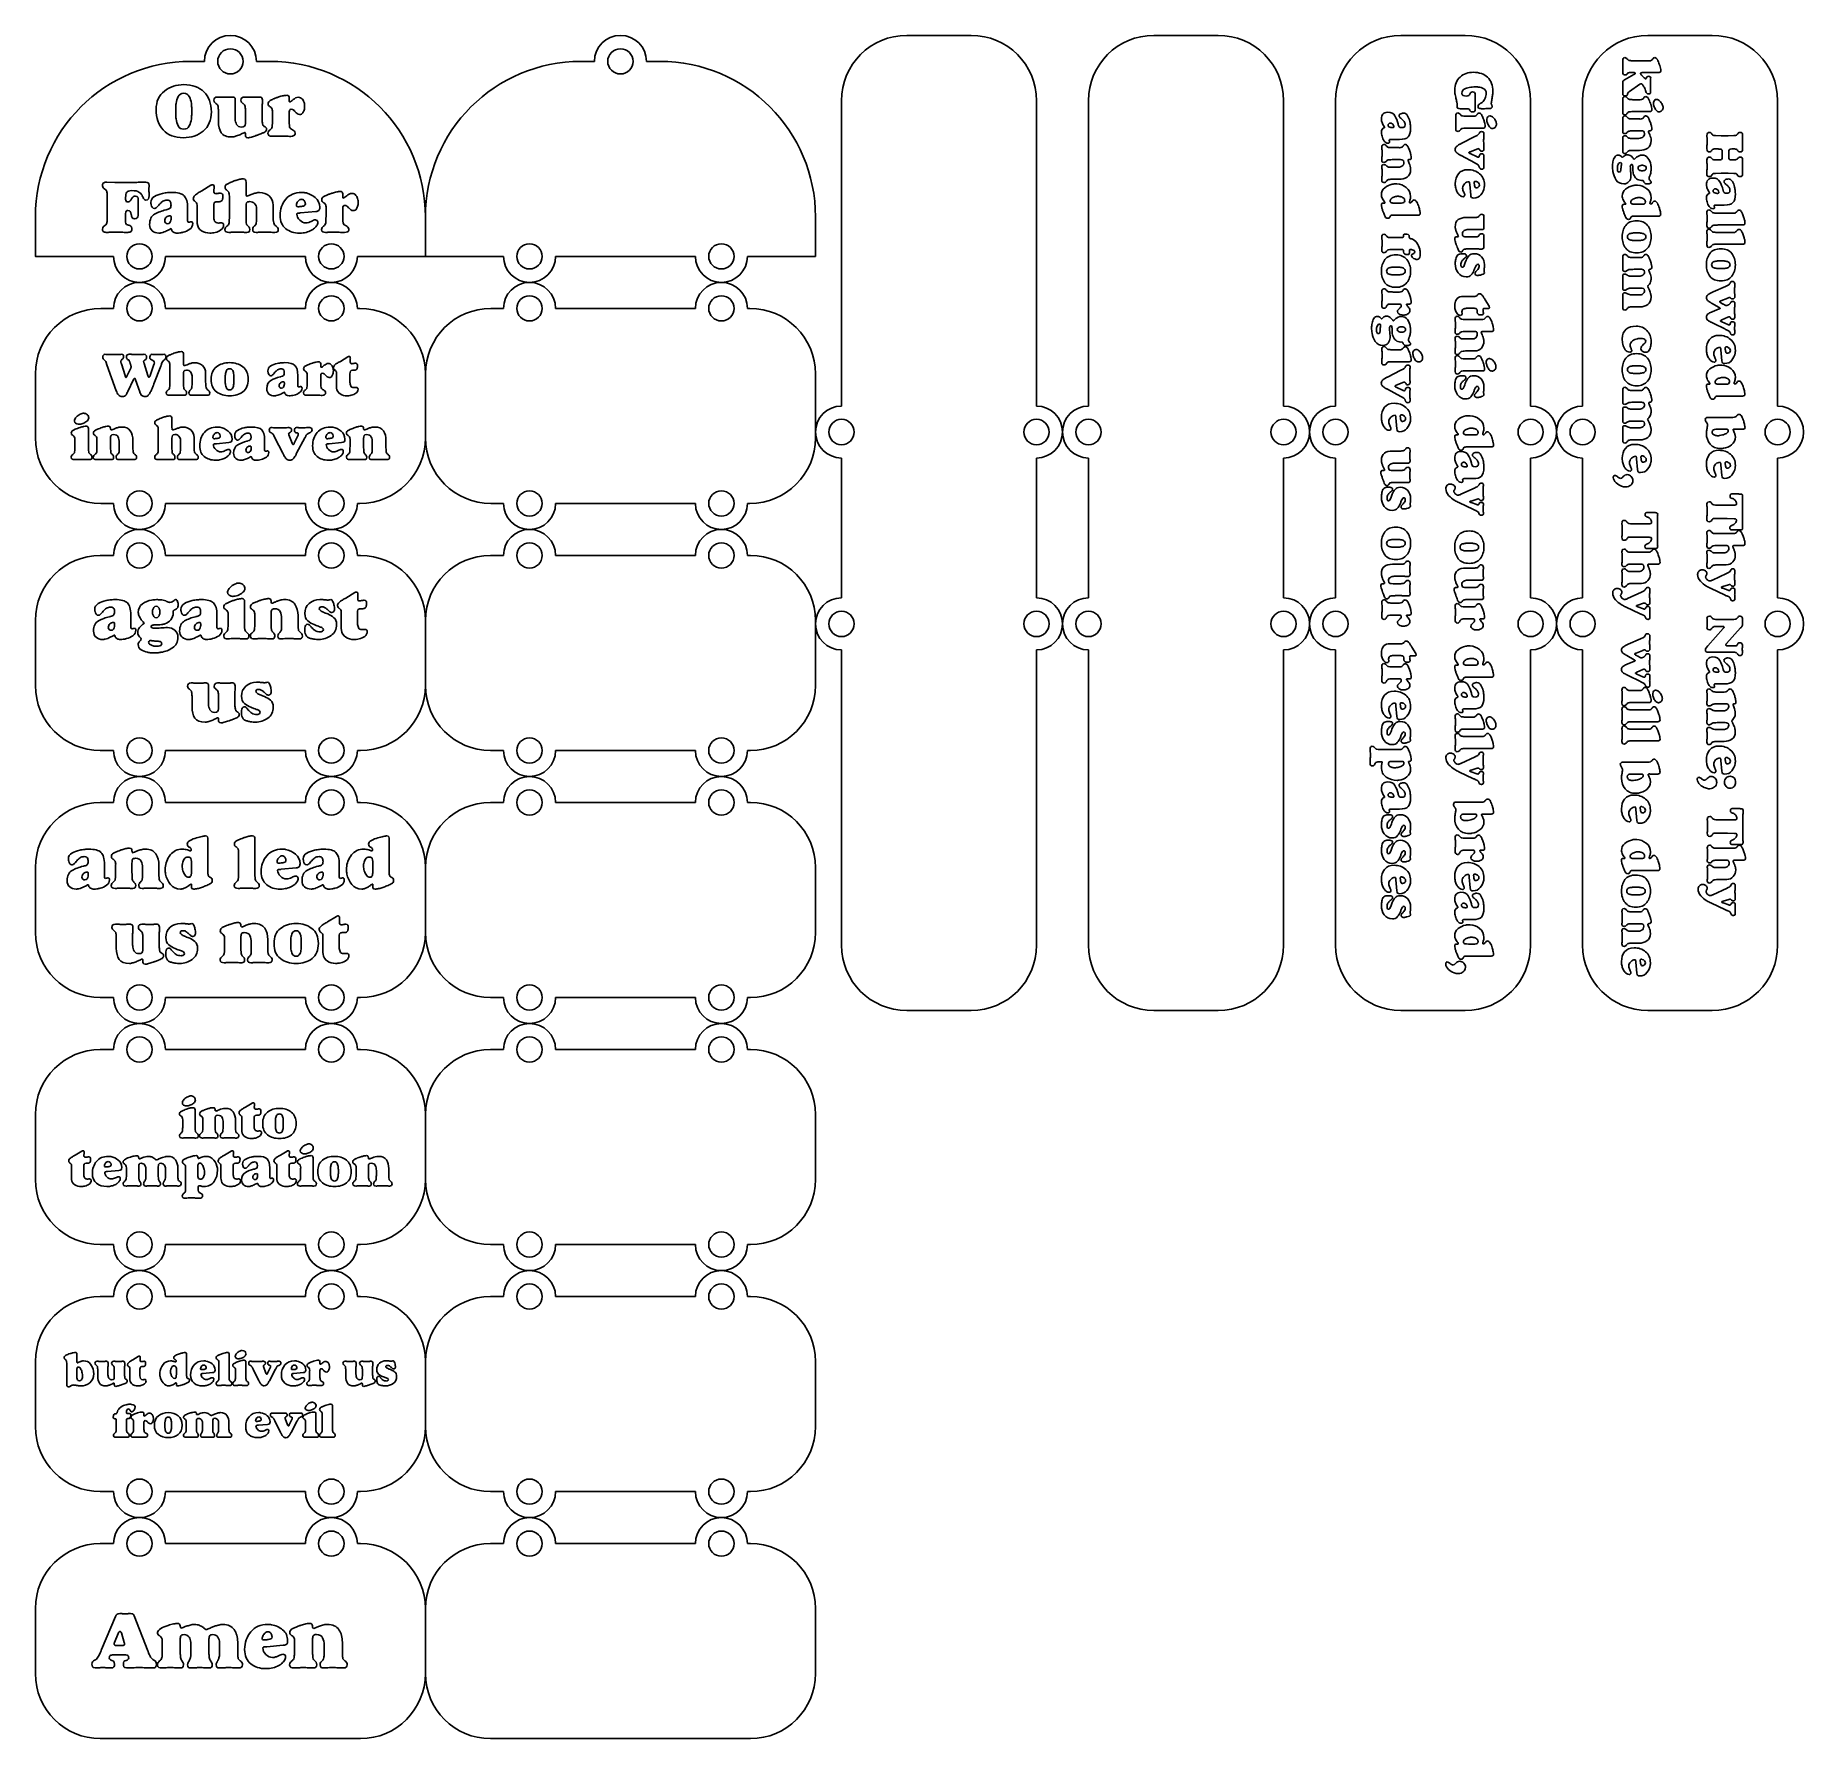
# Model space of a CAD drawing. Extents: x 0 to 771, y 958 to 1701.
import ezdxf

# ---------------------------------------------------------------- set-up
doc = ezdxf.new("R2010")
doc.units = 0
doc.layers.add('H0114_Printing', color=7, linetype='CONTINUOUS')

msp = doc.modelspace()

# ---------------------------------------------------------------- linework, layer by layer
at = {"layer": 'H0114_Printing', "color": 1}
for points in [[(408.17399, 1700.665057), (380.10799, 1700.665057)], [(515.899487, 1700.665057), (487.814488, 1700.665057)], [(623.607084, 1700.665057), (595.541085, 1700.665057)], [(731.332682, 1700.665057), (703.247682, 1700.665057)], [(73.825798, 1689.326458), (67.950798, 1689.326458)], [(102.378797, 1689.326458), (96.502798, 1689.326458)], [(243.904594, 1689.326458), (238.029594, 1689.326458)], [(272.457593, 1689.326458), (266.581593, 1689.326458)], [(351.620991, 1672.178058), (351.620991, 1539.047062)], [(436.659989, 1539.047062), (436.659989, 1672.178058)], [(459.337489, 1672.188058), (459.337489, 1539.047062)], [(544.376486, 1539.047062), (544.376486, 1672.188058)], [(567.054086, 1672.178058), (567.054086, 1539.047062)], [(652.093084, 1539.047062), (652.093084, 1672.178058)], [(674.770683, 1672.188058), (674.770683, 1539.047062)], [(759.809681, 1539.047062), (759.809681, 1672.188058)], [(0.1248, 1621.500459), (0.1248, 1604.28646), (34.183799, 1604.28646)], [(140.517796, 1604.28646), (170.203796, 1604.28646), (170.203796, 1621.500459)], [(170.203596, 1621.500459), (170.203596, 1604.28646), (204.262595, 1604.28646)], [(310.596592, 1604.28646), (340.282591, 1604.28646), (340.282591, 1621.500459)], [(56.860799, 1604.28646), (117.839797, 1604.28646)], [(226.939594, 1604.28646), (287.918593, 1604.28646)], [(34.183799, 1581.60936), (28.702799, 1581.60936)], [(117.839797, 1581.60936), (56.860799, 1581.60936)], [(141.625796, 1581.60936), (140.517796, 1581.60936)], [(204.262595, 1581.60936), (198.781595, 1581.60936)], [(287.918593, 1581.60936), (226.939594, 1581.60936)], [(311.704592, 1581.60936), (310.596592, 1581.60936)], [(0.1248, 1553.032361), (0.1248, 1525.148362)], [(170.203596, 1553.032361), (170.203596, 1525.148362)], [(170.203796, 1525.148362), (170.203796, 1553.032361)], [(340.282591, 1525.148362), (340.282591, 1553.032361)], [(351.620991, 1516.370062), (351.620991, 1455.391064)], [(436.659989, 1455.391064), (436.659989, 1516.370062)], [(459.337489, 1516.370062), (459.337489, 1455.391064)], [(544.376486, 1455.391064), (544.376486, 1516.370062)], [(567.054086, 1516.370062), (567.054086, 1455.391064)], [(652.093084, 1455.391064), (652.093084, 1516.370062)], [(674.770683, 1516.370062), (674.770683, 1455.391064)], [(759.809681, 1455.391064), (759.809681, 1516.370062)], [(28.702799, 1496.570363), (34.183799, 1496.570363)], [(56.860799, 1496.570363), (117.839797, 1496.570363)], [(140.517796, 1496.570363), (141.625796, 1496.570363)], [(198.781595, 1496.570363), (204.262595, 1496.570363)], [(226.939594, 1496.570363), (287.918593, 1496.570363)], [(310.596592, 1496.570363), (311.704592, 1496.570363)], [(34.183799, 1473.892763), (28.452799, 1473.892763)], [(117.839797, 1473.892763), (56.860799, 1473.892763)], [(141.875796, 1473.892763), (140.517796, 1473.892763)], [(204.262595, 1473.892763), (198.531595, 1473.892763)], [(287.918593, 1473.892763), (226.939594, 1473.892763)], [(311.954592, 1473.892763), (310.596592, 1473.892763)], [(0.1248, 1445.564764), (0.1248, 1417.181765)], [(170.203596, 1445.564764), (170.203596, 1417.181765)], [(170.203796, 1417.181765), (170.203796, 1445.564764)], [(340.282591, 1417.181765), (340.282591, 1445.564764)], [(351.620991, 1432.713064), (351.620991, 1303.955067)], [(436.659989, 1303.955067), (436.659989, 1432.713064)], [(459.337489, 1432.713064), (459.337489, 1303.945067)], [(544.376486, 1303.945067), (544.376486, 1432.713064)], [(567.054086, 1432.713064), (567.054086, 1303.955067)], [(652.093084, 1303.955067), (652.093084, 1432.713064)], [(674.770683, 1432.713064), (674.770683, 1303.945067)], [(759.809681, 1303.945067), (759.809681, 1432.713064)], [(28.452799, 1388.853765), (34.183799, 1388.853765)], [(56.860799, 1388.853765), (117.839797, 1388.853765)], [(140.517796, 1388.853765), (141.875796, 1388.853765)], [(198.531595, 1388.853765), (204.262595, 1388.853765)], [(226.939594, 1388.853765), (287.918593, 1388.853765)], [(310.596592, 1388.853765), (311.954592, 1388.853765)], [(34.183799, 1366.176266), (28.452799, 1366.176266)], [(117.839797, 1366.176266), (56.860799, 1366.176266)], [(141.875796, 1366.176266), (140.517796, 1366.176266)], [(204.262595, 1366.176266), (198.531595, 1366.176266)], [(287.918593, 1366.176266), (226.939594, 1366.176266)], [(311.954592, 1366.176266), (310.596592, 1366.176266)], [(0.1248, 1337.848267), (0.1248, 1309.465267)], [(170.203596, 1337.848267), (170.203596, 1309.465267)], [(170.203796, 1309.465267), (170.203796, 1337.848267)], [(340.282591, 1309.465267), (340.282591, 1337.848267)], [(28.452799, 1281.137268), (34.183799, 1281.137268)], [(56.860799, 1281.137268), (117.839797, 1281.137268)], [(140.517796, 1281.137268), (141.875796, 1281.137268)], [(198.531595, 1281.137268), (204.262595, 1281.137268)], [(226.939594, 1281.137268), (287.918593, 1281.137268)], [(310.596592, 1281.137268), (311.954592, 1281.137268)], [(380.10799, 1275.468068), (408.17399, 1275.468068)], [(487.814488, 1275.468068), (515.899487, 1275.468068)], [(595.541085, 1275.468068), (623.607084, 1275.468068)], [(703.247682, 1275.468068), (731.332682, 1275.468068)], [(34.183799, 1258.459669), (28.452799, 1258.459669)], [(117.839797, 1258.459669), (56.860799, 1258.459669)], [(141.875796, 1258.459669), (140.517796, 1258.459669)], [(204.262595, 1258.459669), (198.531595, 1258.459669)], [(287.918593, 1258.459669), (226.939594, 1258.459669)], [(311.954592, 1258.459669), (310.596592, 1258.459669)], [(0.1248, 1230.131669), (0.1248, 1201.74867)], [(170.203596, 1230.131669), (170.203596, 1201.74867)], [(170.203796, 1201.74867), (170.203796, 1230.131669)], [(340.282591, 1201.74867), (340.282591, 1230.131669)], [(28.452799, 1173.420671), (34.183799, 1173.420671)], [(56.860799, 1173.420671), (117.839797, 1173.420671)], [(140.517796, 1173.420671), (141.875796, 1173.420671)], [(198.531595, 1173.420671), (204.262595, 1173.420671)], [(226.939594, 1173.420671), (287.918593, 1173.420671)], [(310.596592, 1173.420671), (311.954592, 1173.420671)], [(34.183799, 1150.743171), (28.452799, 1150.743171)], [(117.839797, 1150.743171), (56.860799, 1150.743171)], [(141.875796, 1150.743171), (140.517796, 1150.743171)], [(204.262595, 1150.743171), (198.531595, 1150.743171)], [(287.918593, 1150.743171), (226.939594, 1150.743171)], [(311.954592, 1150.743171), (310.596592, 1150.743171)], [(0.1248, 1122.415172), (0.1248, 1094.032173)], [(170.203596, 1122.415172), (170.203596, 1094.032173)], [(170.203796, 1094.032173), (170.203796, 1122.415172)], [(340.282591, 1094.032173), (340.282591, 1122.415172)], [(28.452799, 1065.704173), (34.183799, 1065.704173)], [(56.860799, 1065.704173), (117.839797, 1065.704173)], [(140.517796, 1065.704173), (141.875796, 1065.704173)], [(198.531595, 1065.704173), (204.262595, 1065.704173)], [(226.939594, 1065.704173), (287.918593, 1065.704173)], [(310.596592, 1065.704173), (311.954592, 1065.704173)], [(34.183799, 1043.026574), (28.452799, 1043.026574)], [(117.839797, 1043.026574), (56.860799, 1043.026574)], [(141.875796, 1043.026574), (140.517796, 1043.026574)], [(204.262595, 1043.026574), (198.531595, 1043.026574)], [(287.918593, 1043.026574), (226.939594, 1043.026574)], [(311.954592, 1043.026574), (310.596592, 1043.026574)], [(0.1248, 1014.698575), (0.1248, 986.315575)], [(170.203596, 1014.698575), (170.203596, 986.315575)], [(170.203796, 986.315575), (170.203796, 1014.698575)], [(340.282591, 986.315575), (340.282591, 1014.698575)], [(28.452799, 957.987576), (141.875796, 957.987576)], [(198.531595, 957.987576), (311.954592, 957.987576)]]:
    msp.add_lwpolyline(points, dxfattribs=at)
for points in [[(102.378797, 1689.326458)], [(272.457593, 1689.326458)], [(85.164798, 1683.845458)], [(255.243594, 1683.845458)], [(45.522799, 1598.80646)], [(129.178797, 1598.80646)], [(215.601595, 1598.80646)], [(299.257593, 1598.80646)], [(141.625796, 1581.60936)], [(311.704592, 1581.60936)], [(45.522799, 1576.129361)], [(129.178797, 1576.129361)], [(215.601595, 1576.129361)], [(299.257593, 1576.129361)], [(346.140991, 1527.708062)], [(431.179989, 1527.708062)], [(453.857489, 1527.708062)], [(538.896487, 1527.708062)], [(561.574086, 1527.708062)], [(646.613084, 1527.708062)], [(669.290683, 1527.708062)], [(754.329681, 1527.708062)], [(45.522799, 1491.090363)], [(129.178797, 1491.090363)], [(215.601595, 1491.090363)], [(299.257593, 1491.090363)], [(141.875796, 1473.892763)], [(311.954592, 1473.892763)], [(45.522799, 1468.412763)], [(129.178797, 1468.412763)], [(215.601595, 1468.412763)], [(299.257593, 1468.412763)], [(346.140991, 1444.052064)], [(431.179989, 1444.052064)], [(453.857489, 1444.052064)], [(538.896487, 1444.052064)], [(561.574086, 1444.052064)], [(646.613084, 1444.052064)], [(669.290683, 1444.052064)], [(754.329681, 1444.052064)], [(45.522799, 1383.373765)], [(129.178797, 1383.373765)], [(215.601595, 1383.373765)], [(299.257593, 1383.373765)], [(141.875796, 1366.176266)], [(311.954592, 1366.176266)], [(45.522799, 1360.696266)], [(129.178797, 1360.696266)], [(215.601595, 1360.696266)], [(299.257593, 1360.696266)], [(436.659989, 1303.955067)], [(544.376486, 1303.945067)], [(652.093084, 1303.955067)], [(759.809681, 1303.945067)], [(45.522799, 1275.657268)], [(129.178797, 1275.657268)], [(215.601595, 1275.657268)], [(299.257593, 1275.657268)], [(141.875796, 1258.459669)], [(311.954592, 1258.459669)], [(45.522799, 1252.979669)], [(129.178797, 1252.979669)], [(215.601595, 1252.979669)], [(299.257593, 1252.979669)], [(45.522799, 1167.940671)], [(129.178797, 1167.940671)], [(215.601595, 1167.940671)], [(299.257593, 1167.940671)], [(141.875796, 1150.743171)], [(311.954592, 1150.743171)], [(45.522799, 1145.263171)], [(129.178797, 1145.263171)], [(215.601595, 1145.263171)], [(299.257593, 1145.263171)], [(45.522799, 1060.224173)], [(129.178797, 1060.224173)], [(215.601595, 1060.224173)], [(299.257593, 1060.224173)], [(141.875796, 1043.026574)], [(311.954592, 1043.026574)], [(45.522799, 1037.546574)], [(129.178797, 1037.546574)], [(215.601595, 1037.546574)], [(299.257593, 1037.546574)]]:
    msp.add_lwpolyline(points, close=True, dxfattribs=at)
at = {"layer": 'H0114_Printing', "color": 4}
for points in [[(696.207983, 1689.603758), (696.717983, 1689.603758), (697.203983, 1689.603758), (703.549982, 1689.603758), (703.757982, 1689.580758)], [(692.341983, 1687.292758), (692.341983, 1687.904758)], [(693.012983, 1681.238758), (697.171983, 1683.618758)], [(697.356983, 1684.427758), (697.275983, 1684.427758), (697.194983, 1684.427758), (695.230983, 1684.427758)], [(707.824982, 1684.427758), (701.219982, 1684.427758), (700.686982, 1684.404758)], [(110.805797, 1673.488158), (110.805797, 1672.122158), (110.805797, 1672.041158), (110.805797, 1671.992158)], [(632.716584, 1675.103858), (632.716584, 1675.325858)], [(699.797983, 1679.343758), (695.281983, 1676.223758)], [(699.774983, 1679.343758), (699.797983, 1679.343758)], [(68.303098, 1667.472458), (68.303098, 1667.635458), (68.303098, 1667.764458)], [(76.855098, 1667.244458), (76.855098, 1667.277458)], [(79.944598, 1663.081658), (79.944598, 1666.951658), (79.944598, 1667.618658)], [(87.196598, 1668.967658), (87.196598, 1665.455658), (87.196598, 1664.822658)], [(90.676598, 1670.919658), (90.676598, 1670.951658), (90.643598, 1670.951658)], [(91.684598, 1662.268658), (91.717598, 1663.602658), (91.717598, 1666.951658), (91.717598, 1667.618658), (91.717598, 1668.317658)], [(99.001598, 1668.642658), (99.001598, 1665.878658), (99.001598, 1664.918658)], [(99.001598, 1668.609658), (99.001598, 1668.642658)], [(99.131598, 1672.545658), (99.131598, 1672.496658), (99.131598, 1672.447658)], [(103.488797, 1663.615158), (103.488797, 1667.038158)], [(103.521797, 1667.167158), (103.521797, 1667.249158), (103.521797, 1667.331158)], [(110.805797, 1667.277158), (110.805797, 1667.066158), (110.805797, 1666.855158), (110.805797, 1666.887158)], [(110.805797, 1666.887158), (110.805797, 1663.657158)], [(620.033584, 1669.449858), (620.033584, 1669.624858)], [(620.056584, 1669.799858), (620.056584, 1669.974858), (620.056584, 1670.149858)], [(624.043584, 1668.703858), (621.409584, 1668.703858)], [(624.020584, 1668.703858), (624.043584, 1668.703858)], [(624.449384, 1665.416758), (624.472384, 1665.416758)], [(624.472384, 1665.416758), (626.903384, 1665.416758), (627.136384, 1665.392758)], [(632.040584, 1668.703858), (631.469584, 1668.703858), (630.875584, 1668.703858), (630.805584, 1668.703858), (630.735584, 1668.703858)], [(634.255384, 1665.556758), (634.313384, 1665.556758), (634.395384, 1665.556758)], [(697.204783, 1672.619458), (697.227783, 1672.619458)], [(704.081782, 1667.443458), (697.226783, 1667.443458)], [(697.227783, 1672.619458), (699.636783, 1672.619458), (699.867783, 1672.596458)], [(705.675782, 1671.093458), (705.675782, 1671.244458)], [(706.923782, 1672.758458), (706.981782, 1672.758458), (707.062782, 1672.758458)], [(708.263782, 1667.327458), (708.218782, 1667.327458), (708.171782, 1667.327458)], [(708.379782, 1667.350458), (708.310782, 1667.350458)], [(708.356782, 1667.350458), (708.379782, 1667.350458)], [(91.717598, 1657.423659), (91.717598, 1657.537659), (91.717598, 1657.651659), (91.717598, 1657.716659), (91.717598, 1657.781659)], [(112.187797, 1659.511159), (112.236797, 1659.511159)], [(591.806785, 1660.431958), (591.829785, 1660.431958)], [(591.829785, 1660.431958), (591.946785, 1660.431958), (592.016785, 1660.431958)], [(631.388384, 1660.193758), (624.472384, 1660.193758)], [(632.996384, 1663.877758), (632.996384, 1664.029758)], [(635.607384, 1660.077758), (635.561384, 1660.077758), (635.515384, 1660.077758)], [(635.724384, 1660.100758), (635.654384, 1660.100758)], [(635.701384, 1660.100758), (635.724384, 1660.100758)], [(697.204283, 1664.207758), (699.636283, 1664.207758), (699.868283, 1664.184758)], [(700.264282, 1659.031759), (699.616283, 1659.031759), (697.229283, 1659.031759)], [(704.243282, 1659.054759), (704.162282, 1659.054759), (704.082282, 1659.054759)], [(111.585797, 1656.610159), (111.537797, 1656.610159), (111.488797, 1656.610159)], [(594.907785, 1655.279959), (591.410785, 1655.279959), (591.083785, 1655.279959)], [(592.235885, 1651.711959), (594.689885, 1651.711959), (594.922885, 1651.688959)], [(594.883785, 1655.279959), (594.907785, 1655.279959)], [(621.858184, 1653.503059), (621.881184, 1653.503059)], [(621.881184, 1653.503059), (627.792184, 1656.511059), (628.726184, 1656.977059)], [(629.025184, 1651.218059), (625.748184, 1649.936059)], [(629.260184, 1651.265059), (629.201184, 1651.265059)], [(697.206283, 1655.726759), (698.782283, 1655.726759)], [(699.611283, 1650.527759), (697.226283, 1650.527759)], [(699.588283, 1650.527759), (699.611283, 1650.527759)], [(729.059682, 1654.168259), (729.059682, 1654.873259)], [(733.935682, 1651.118259), (732.525682, 1651.118259), (732.340682, 1651.118259), (732.179682, 1651.118259)], [(732.710682, 1656.941259), (735.229682, 1656.918259), (738.279682, 1656.918259)], [(735.691682, 1648.946259), (735.691682, 1649.500259), (735.691682, 1650.055259), (735.691682, 1650.182259)], [(738.279682, 1656.918259), (740.775681, 1656.941259)], [(741.075681, 1651.118259), (741.018681, 1651.118259), (740.959681, 1651.118259), (739.873682, 1651.118259)], [(742.508681, 1650.263259), (742.277681, 1650.632259)], [(592.236885, 1643.155959), (593.826885, 1643.155959)], [(595.322885, 1646.489959), (594.668885, 1646.489959), (592.260885, 1646.489959)], [(599.336885, 1646.512959), (599.255885, 1646.512959), (599.173885, 1646.512959)], [(627.768184, 1645.016059), (621.881184, 1648.211059)], [(625.724184, 1649.096059), (628.792184, 1647.674059)], [(629.798184, 1648.257059), (629.798184, 1648.292059), (629.798184, 1648.327059)], [(696.663783, 1642.659059), (696.663783, 1643.179059), (696.663783, 1643.410059)], [(700.730782, 1644.011059), (700.753782, 1644.011059)], [(732.479682, 1646.334259), (733.958682, 1646.334259)], [(735.668682, 1647.836259), (735.668682, 1648.391259)], [(738.510682, 1649.616259), (738.510682, 1647.836259)], [(31.344499, 1636.644659), (34.727499, 1636.579659)], [(49.686499, 1635.246659), (49.686499, 1634.869659), (49.686499, 1634.492659)], [(72.742198, 1632.872759), (76.677198, 1635.343759)], [(91.993498, 1636.644759), (91.993498, 1631.864759), (92.026498, 1631.246759)], [(594.663885, 1637.909959), (592.257885, 1637.909959)], [(593.275285, 1635.928959), (593.520285, 1635.928959)], [(594.640885, 1637.909959), (594.663885, 1637.909959)], [(619.241085, 1635.678759), (619.241085, 1635.993759)], [(625.536084, 1635.771759), (625.536084, 1635.899759)], [(626.002084, 1630.957759), (625.559084, 1635.690759)], [(627.541084, 1635.876759), (627.564084, 1635.876759)], [(698.235083, 1635.344959), (698.478083, 1635.344959)], [(700.938782, 1637.448059), (700.453782, 1637.425059)], [(731.138682, 1639.772259), (731.115682, 1639.748259)], [(740.985681, 1640.487259), (740.868681, 1640.487259), (740.752681, 1640.487259), (738.279682, 1640.511259), (735.229682, 1640.511259), (732.733682, 1640.487259), (732.409682, 1640.487259)], [(31.442499, 1627.856659), (31.409499, 1631.376659)], [(31.409499, 1619.97066), (31.442499, 1623.554659), (31.442499, 1627.856659)], [(39.474499, 1629.945659), (39.474499, 1629.490659), (39.474499, 1629.311659), (39.474499, 1629.164659)], [(45.002499, 1628.840659), (44.970499, 1625.815659), (44.937499, 1622.140659)], [(49.653499, 1634.116659), (49.653499, 1633.739659), (49.653499, 1632.953659)], [(49.686499, 1632.200659), (49.686499, 1631.414659), (49.686499, 1630.628659)], [(77.977198, 1633.002759), (77.977198, 1632.855759)], [(78.010198, 1632.709759), (78.010198, 1632.563759), (78.010198, 1632.416759)], [(80.286198, 1628.124759), (80.059198, 1628.124759), (79.246198, 1628.124759)], [(81.912198, 1630.563759), (81.912198, 1630.514759), (81.912198, 1630.466759)], [(84.709498, 1621.718759), (84.709498, 1630.563759)], [(117.846597, 1627.181259), (117.846597, 1627.328259)], [(134.170997, 1631.571659), (134.170997, 1630.205659), (134.170997, 1630.124659), (134.170997, 1630.075659)], [(587.027285, 1630.926959), (587.027285, 1631.055959)], [(587.866285, 1627.534959), (588.402285, 1627.534959), (588.426285, 1627.534959)], [(592.133285, 1627.557959), (592.972285, 1627.534959), (595.420285, 1627.534959)], [(595.420285, 1627.534959), (595.630285, 1627.534959), (595.863285, 1627.534959)], [(600.363285, 1628.210959), (600.386285, 1628.234959)], [(625.979084, 1630.957759), (626.002084, 1630.957759)], [(628.380084, 1634.197759), (628.485084, 1634.197759)], [(692.042083, 1630.387959), (692.042083, 1630.514959)], [(692.874083, 1627.025959), (693.405083, 1627.025959), (693.428083, 1627.025959)], [(697.103083, 1627.048959), (697.934083, 1627.025959), (700.361082, 1627.025959)], [(700.361082, 1627.025959), (700.569082, 1627.025959), (700.800082, 1627.025959)], [(705.260082, 1627.695959), (705.283082, 1627.718959)], [(733.496182, 1631.776359), (733.519182, 1631.776359)], [(733.519182, 1631.776359), (733.635182, 1631.776359), (733.704182, 1631.776359)], [(39.474499, 1623.046659), (39.474499, 1622.851659), (39.474499, 1622.655659), (39.474499, 1619.22966)], [(41.913499, 1622.531659), (41.913499, 1622.595659)], [(59.312199, 1621.132759), (59.312199, 1621.295759), (59.312199, 1621.392759)], [(59.312199, 1621.099759), (59.312199, 1621.132759)], [(66.499198, 1625.425759), (66.499198, 1620.547759), (66.499198, 1620.092759)], [(66.499198, 1625.392759), (66.499198, 1625.425759)], [(70.628198, 1621.575759), (70.628198, 1625.373759), (70.661198, 1626.672759)], [(70.628198, 1621.542759), (70.628198, 1621.575759)], [(77.880198, 1626.212759), (77.880198, 1622.161759), (77.880198, 1621.885759), (77.880198, 1621.643759)], [(84.709498, 1621.685759), (84.709498, 1621.718759)], [(91.993498, 1626.298759), (91.993498, 1625.711759), (91.993498, 1621.733759)], [(96.547498, 1621.700759), (96.547498, 1625.091759)], [(103.831497, 1626.628759), (103.831497, 1621.718759)], [(115.651597, 1623.214259), (115.472597, 1623.214259)], [(115.505597, 1626.010259), (115.505597, 1626.043259)], [(122.366597, 1623.864259), (115.765597, 1623.247259)], [(122.366597, 1623.832259), (122.366597, 1623.864259)], [(126.853997, 1621.698659), (126.853997, 1625.121659)], [(126.886997, 1625.250659), (126.886997, 1625.332659), (126.886997, 1625.414659)], [(134.170997, 1625.360659), (134.170997, 1625.149659), (134.170997, 1624.937659), (134.170997, 1624.970659)], [(134.170997, 1624.970659), (134.170997, 1621.740659)], [(602.951285, 1622.288959), (593.159285, 1622.288959), (592.063285, 1622.288959)], [(602.927285, 1622.288959), (602.951285, 1622.288959)], [(624.066684, 1621.235759), (626.841684, 1621.235759), (627.319684, 1621.235759)], [(707.825082, 1621.826959), (698.120083, 1621.826959), (697.033083, 1621.826959)], [(707.802082, 1621.826959), (707.825082, 1621.826959)], [(736.569182, 1626.669359), (733.103182, 1626.669359), (732.780182, 1626.669359)], [(733.921582, 1623.133659), (733.944582, 1623.133659)], [(733.944582, 1623.133659), (740.244581, 1623.133659), (740.474581, 1623.110659)], [(736.546182, 1626.669359), (736.569182, 1626.669359)], [(40.776499, 1617.89166), (40.840499, 1617.89166)], [(115.781597, 1614.43426), (115.342597, 1614.43426)], [(134.950997, 1614.69366), (134.902997, 1614.69366), (134.853997, 1614.69366)], [(135.552997, 1617.59466), (135.601997, 1617.59466)], [(592.235385, 1612.49686), (592.258385, 1612.49686)], [(592.258385, 1612.49686), (595.108385, 1612.49686), (595.669385, 1612.49686)], [(596.650385, 1613.24286), (596.650385, 1613.27786), (596.650385, 1613.31286)], [(620.009684, 1612.79576), (620.091684, 1612.79576), (620.173684, 1612.79576), (620.220684, 1612.79576), (620.266684, 1612.79576)], [(623.483684, 1612.81876), (624.440684, 1612.79576), (626.841684, 1612.79576), (627.319684, 1612.79576), (627.820684, 1612.79576)], [(628.286684, 1616.03676), (625.768684, 1616.03676), (625.314684, 1616.03676)], [(629.686684, 1613.54176), (629.709684, 1613.54176), (629.709684, 1613.56476)], [(698.882483, 1614.52456), (697.796483, 1614.52456)], [(733.921582, 1614.74546), (733.944582, 1614.74546)], [(733.944582, 1614.74546), (740.244581, 1614.74546), (740.474581, 1614.72246)], [(744.541581, 1617.98066), (733.948582, 1617.98066)], [(595.793385, 1607.29786), (595.303385, 1607.29786), (592.249385, 1607.29786)], [(596.656385, 1606.80786), (596.656385, 1606.87786)], [(596.679385, 1606.31786), (596.679385, 1606.73786)], [(598.684385, 1605.05986), (598.486385, 1605.05986), (598.288385, 1605.05986)], [(599.221385, 1606.62186), (599.221385, 1606.46986)], [(599.244385, 1606.29486), (599.244385, 1606.14286), (599.244385, 1605.99186), (599.244385, 1605.89886), (599.244385, 1605.80486)], [(622.457884, 1605.45136), (622.702884, 1605.45136)], [(628.053684, 1607.57276), (626.072684, 1607.57276), (625.383684, 1607.57276)], [(628.030684, 1607.57276), (628.053684, 1607.57276)], [(630.851684, 1607.47976), (630.816684, 1607.47976), (630.781684, 1607.47976)], [(697.195583, 1603.80266), (697.218583, 1603.80266)], [(697.218583, 1603.80266), (699.621583, 1603.80266), (699.852583, 1603.77966)], [(697.773483, 1611.22056), (698.350483, 1611.22056), (698.905483, 1611.22056)], [(698.327483, 1605.83556), (698.350483, 1605.83556)], [(744.541581, 1609.59246), (733.948582, 1609.59246)], [(592.809785, 1596.24706), (593.391785, 1596.24706), (593.951785, 1596.24706)], [(593.928785, 1599.58106), (592.832785, 1599.58106)], [(629.685884, 1599.90236), (629.685884, 1600.10036)], [(631.807884, 1598.15336), (631.807884, 1598.00236), (631.807884, 1597.89736)], [(692.342583, 1601.35266), (692.342583, 1601.99966)], [(700.384582, 1598.64966), (700.107582, 1598.64966), (697.218583, 1598.64966)], [(704.289582, 1598.67266), (704.196582, 1598.67266)], [(734.490382, 1599.00886), (735.067382, 1599.00886), (735.622382, 1599.00886)], [(735.599382, 1602.31286), (734.513382, 1602.31286)], [(592.235385, 1588.76316), (594.689385, 1588.76316)], [(593.368785, 1590.81506), (593.391785, 1590.81506)], [(594.782385, 1588.74016), (594.841385, 1588.74016), (594.899385, 1588.74016)], [(629.009884, 1595.98536), (628.858884, 1595.98536)], [(628.986884, 1595.98536), (629.009884, 1595.98536)], [(697.195583, 1595.64566), (699.483583, 1595.64566), (699.529583, 1595.64566)], [(700.222582, 1590.46866), (700.130582, 1590.46866), (700.037582, 1590.46866), (699.875583, 1590.46866), (699.713583, 1590.46866), (697.218583, 1590.46866)], [(731.693582, 1588.77196), (731.716582, 1588.77196)], [(731.716582, 1588.77196), (737.031582, 1591.10596), (738.302582, 1591.72996)], [(735.044382, 1593.62386), (735.067382, 1593.62386)], [(587.213385, 1582.95816), (587.213385, 1582.99216), (587.213385, 1583.02716)], [(589.292385, 1582.52616), (589.292385, 1582.49116)], [(594.581385, 1583.51716), (592.265385, 1583.51716)], [(594.860385, 1583.51716), (594.709385, 1583.51716), (594.558385, 1583.51716), (594.581385, 1583.51716)], [(599.313385, 1583.51716), (598.334385, 1583.51716), (598.276385, 1583.51716), (598.241385, 1583.51716)], [(624.104784, 1586.85566), (624.127784, 1586.85566)], [(624.127784, 1586.85566), (626.850784, 1586.85566), (627.781784, 1586.83266)], [(627.451784, 1581.65666), (624.547784, 1581.65666), (624.350784, 1581.65666), (624.175784, 1581.65666)], [(628.822784, 1579.930661), (628.822784, 1580.09366), (628.822784, 1580.67666)], [(632.110784, 1581.56266), (632.005784, 1581.56266), (631.900784, 1581.56266)], [(632.320784, 1581.58666), (632.214784, 1581.58666)], [(632.226784, 1585.33966), (633.998784, 1582.51866)], [(696.386583, 1587.46466), (699.483583, 1587.46466)], [(699.713583, 1582.26566), (697.218583, 1582.26566)], [(734.351582, 1582.02396), (731.046582, 1583.87296)], [(731.231582, 1580.05996), (734.374582, 1581.37696)], [(734.489582, 1581.95496), (734.466582, 1581.95496), (734.443582, 1581.97796)], [(738.048582, 1586.13696), (735.113582, 1584.95896)], [(591.690485, 1572.244361), (591.690485, 1572.768361), (591.690485, 1573.002361)], [(595.793485, 1573.608361), (595.816485, 1573.608361)], [(624.207284, 1576.760561), (624.230284, 1576.760561)], [(624.230284, 1576.760561), (630.572284, 1576.760561)], [(630.571784, 1578.765661), (630.536784, 1578.765661), (630.501784, 1578.765661)], [(736.153582, 1572.941961), (732.525582, 1574.767961), (730.792582, 1575.599961)], [(735.483582, 1575.807961), (738.071582, 1574.605961)], [(738.048582, 1577.771961), (735.506582, 1576.616961)], [(596.003485, 1566.986361), (595.513485, 1566.963361)], [(624.217284, 1568.273561), (626.649284, 1568.273561)], [(627.514284, 1571.538561), (627.093284, 1571.538561), (624.241284, 1571.538561)], [(634.931284, 1571.538561), (631.504284, 1571.538561), (631.061284, 1571.514561)], [(699.945383, 1568.492561), (699.968383, 1568.492561)], [(739.296582, 1570.538961), (739.226582, 1570.931961)], [(35.410299, 1545.710561), (31.328299, 1556.976561), (30.930299, 1558.089561)], [(39.837299, 1560.314561), (39.837299, 1560.395561)], [(47.577299, 1557.559561), (49.220299, 1552.284561)], [(50.016299, 1560.253561), (50.016299, 1560.373561)], [(64.727498, 1561.588961), (64.727498, 1557.691961), (64.753498, 1557.188961)], [(133.115697, 1558.513461), (136.323697, 1560.528461)], [(137.383697, 1558.620461), (137.383697, 1558.500461)], [(137.409697, 1558.381461), (137.409697, 1558.262461), (137.409697, 1558.142461)], [(592.235585, 1563.582961), (592.258585, 1563.582961)], [(592.258585, 1563.582961), (594.689585, 1563.582961), (594.922585, 1563.559961)], [(599.174585, 1558.359961), (592.258585, 1558.359961)], [(600.782585, 1562.043961), (600.782585, 1562.195961)], [(602.041585, 1563.722961), (602.099585, 1563.722961), (602.181585, 1563.722961)], [(603.393585, 1558.243961), (603.347585, 1558.243961), (603.301585, 1558.243961)], [(603.510585, 1558.266961), (603.440585, 1558.266961)], [(603.487585, 1558.266961), (603.510585, 1558.266961)], [(624.215984, 1559.624661), (624.238984, 1559.624661)], [(627.751284, 1563.051561), (624.230284, 1563.051561)], [(624.238984, 1559.624661), (626.669984, 1559.624661), (626.902984, 1559.600661)], [(632.762984, 1558.085661), (632.762984, 1558.237661)], [(634.021984, 1559.764661), (634.079984, 1559.764661), (634.161984, 1559.764661)], [(728.759582, 1563.502661), (728.759582, 1563.814661)], [(734.998582, 1563.594661), (734.998582, 1563.721661)], [(735.460582, 1558.822661), (735.021582, 1563.514661)], [(735.437582, 1558.822661), (735.460582, 1558.822661)], [(736.985582, 1563.698661), (737.008582, 1563.698661)], [(737.817582, 1562.034661), (737.921582, 1562.034661)], [(37.637299, 1557.426561), (39.227299, 1552.310561)], [(40.075299, 1552.019561), (41.719299, 1555.624561)], [(42.912299, 1550.641561), (40.420299, 1545.392561)], [(45.616299, 1545.233561), (43.813299, 1550.508561)], [(50.175299, 1552.284561), (51.845299, 1557.135561)], [(54.840299, 1556.446561), (51.845299, 1548.759561)], [(58.789499, 1549.421961), (58.789499, 1556.631961)], [(64.727498, 1553.155961), (64.727498, 1552.676961), (64.727498, 1549.433961)], [(68.438498, 1549.407961), (68.438498, 1552.171961)], [(74.376498, 1553.424961), (74.376498, 1549.421961)], [(82.911398, 1551.330061), (82.911398, 1550.085061)], [(86.701398, 1550.058061), (86.701398, 1550.721061), (86.701398, 1551.357061)], [(92.877398, 1550.694061), (92.877398, 1550.721061)], [(114.560697, 1552.443461), (114.560697, 1548.467461), (114.560697, 1548.096461)], [(114.560697, 1552.417461), (114.560697, 1552.443461)], [(118.616697, 1549.405761), (118.616697, 1552.195761)], [(118.642697, 1552.301761), (118.642697, 1552.367761), (118.642697, 1552.434761)], [(124.580697, 1557.452761), (124.580697, 1556.339761), (124.580697, 1556.273761), (124.580697, 1556.233761)], [(124.580697, 1552.390761), (124.580697, 1552.218761), (124.580697, 1552.046761), (124.580697, 1552.072761)], [(124.580697, 1552.072761), (124.580697, 1549.439761)], [(131.392697, 1549.305461), (131.392697, 1552.401461), (131.419697, 1553.460461)], [(137.303697, 1553.084461), (137.303697, 1549.783461), (137.303697, 1549.558461), (137.303697, 1549.360461)], [(139.265697, 1554.643461), (139.080697, 1554.643461), (138.417697, 1554.643461)], [(140.590696, 1556.631461), (140.590696, 1556.591461), (140.590696, 1556.552461)], [(589.644385, 1551.669161), (589.667385, 1551.669161)], [(589.667385, 1551.669161), (595.578385, 1554.677161), (596.512385, 1555.143161)], [(622.224584, 1552.233261), (622.469584, 1552.233261)], [(631.154984, 1554.401661), (624.238984, 1554.401661)], [(635.373984, 1554.285661), (635.327984, 1554.285661), (635.281984, 1554.285661)], [(635.490984, 1554.308661), (635.420984, 1554.308661)], [(635.467984, 1554.308661), (635.490984, 1554.308661)], [(697.773483, 1553.264261), (698.350483, 1553.264261), (698.905483, 1553.264261)], [(698.882483, 1556.568261), (697.796483, 1556.568261)], [(728.758982, 1551.948161), (728.758982, 1552.075161)], [(734.951982, 1556.905161), (735.194982, 1556.905161)], [(35.410299, 1545.684561), (35.410299, 1545.710561)], [(58.789499, 1549.395961), (58.789499, 1549.421961)], [(108.702697, 1548.944461), (108.702697, 1549.077461), (108.702697, 1549.156461)], [(108.702697, 1548.917461), (108.702697, 1548.944461)], [(125.216697, 1543.695761), (125.177697, 1543.695761), (125.137697, 1543.695761)], [(125.707697, 1546.059761), (125.746697, 1546.059761)], [(131.392697, 1549.279461), (131.392697, 1549.305461)], [(595.554385, 1543.182161), (589.667385, 1546.377161)], [(593.510385, 1547.262161), (596.578385, 1545.840161)], [(596.811385, 1549.384161), (593.534385, 1548.102161)], [(597.046385, 1549.431161), (596.987385, 1549.431161)], [(597.584385, 1546.423161), (597.584385, 1546.458161), (597.584385, 1546.493161)], [(628.776584, 1542.767261), (628.625584, 1542.767261)], [(628.753584, 1542.767261), (628.776584, 1542.767261)], [(629.452584, 1546.684261), (629.452584, 1546.882261)], [(631.574584, 1544.935261), (631.574584, 1544.784261), (631.574584, 1544.679261)], [(692.342583, 1543.396561), (692.342583, 1544.043561)], [(697.195583, 1545.846561), (697.218583, 1545.846561)], [(697.218583, 1545.846561), (699.621583, 1545.846561), (699.852583, 1545.823561)], [(698.327483, 1547.879261), (698.350483, 1547.879261)], [(729.590982, 1548.586161), (730.121982, 1548.586161), (730.144982, 1548.586161)], [(744.541981, 1543.387161), (734.836982, 1543.387161), (733.749982, 1543.387161)], [(733.819982, 1548.609161), (734.650982, 1548.586161), (737.077982, 1548.586161)], [(737.077982, 1548.586161), (737.285982, 1548.586161), (737.516982, 1548.586161)], [(741.976981, 1549.256161), (741.999981, 1549.279161)], [(744.518981, 1543.387161), (744.541981, 1543.387161)], [(625.255784, 1534.840862), (625.500784, 1534.840862)], [(697.195583, 1537.689562), (699.483583, 1537.689562), (699.529583, 1537.689562)], [(700.384582, 1540.693561), (700.107582, 1540.693561), (697.218583, 1540.693561)], [(704.289582, 1540.716561), (704.196582, 1540.716561)], [(17.1599, 1532.495862), (17.1599, 1532.561862), (17.1599, 1532.655862)], [(19.0689, 1531.064862), (18.8959, 1531.064862)], [(23.256899, 1529.235862), (23.256899, 1521.372862)], [(23.362899, 1534.165862), (23.362899, 1534.085862)], [(23.362899, 1534.138862), (23.362899, 1534.165862)], [(23.389899, 1534.032862), (23.389899, 1533.980862), (23.389899, 1533.927862)], [(32.878799, 1529.420762), (32.878799, 1529.328762), (32.878799, 1529.235762)], [(53.739699, 1521.363162), (53.739699, 1528.573162)], [(59.677699, 1533.530162), (59.677699, 1529.633162), (59.703699, 1529.129162)], [(110.571497, 1526.815962), (110.571497, 1526.748962)], [(113.990497, 1527.427962), (113.951497, 1527.427962), (113.911497, 1527.427962)], [(143.227996, 1529.420762), (143.227996, 1529.328762), (143.227996, 1529.235762)], [(587.027285, 1533.844962), (587.027285, 1534.159962)], [(593.322285, 1533.937962), (593.322285, 1534.065962)], [(593.788285, 1529.123962), (593.345285, 1533.856962)], [(593.765285, 1529.123962), (593.788285, 1529.123962)], [(595.327285, 1534.042962), (595.350285, 1534.042962)], [(596.166285, 1532.363962), (596.271285, 1532.363962)], [(619.007785, 1529.838862), (619.007785, 1529.967862)], [(632.343784, 1527.122862), (632.366784, 1527.145862)], [(696.386583, 1529.508562), (699.483583, 1529.508562)], [(700.222582, 1532.512562), (700.130582, 1532.512562), (700.037582, 1532.512562), (699.875583, 1532.512562), (699.713583, 1532.512562), (697.218583, 1532.512562)], [(728.736282, 1531.947662), (728.736282, 1531.982662)], [(729.359282, 1534.096662), (729.683282, 1534.096662)], [(730.029282, 1534.073662), (730.353282, 1534.073662), (730.677282, 1534.073662), (730.700282, 1534.073662)], [(730.700282, 1534.073662), (740.244281, 1534.073662)], [(733.265282, 1528.920662), (733.046282, 1528.920662), (732.849282, 1528.920662)], [(737.402282, 1528.920662), (737.343282, 1528.920662), (737.286282, 1528.920662), (737.124282, 1528.920662), (733.265282, 1528.920662)], [(741.018281, 1528.943662), (740.868281, 1528.943662), (740.833281, 1528.943662), (740.799281, 1528.943662)], [(744.542281, 1528.920662), (741.353281, 1528.920662), (741.261281, 1528.920662), (741.145281, 1528.920662)], [(17.3189, 1521.373862), (17.3189, 1524.136862), (17.3459, 1524.401862)], [(17.3189, 1521.346862), (17.3189, 1521.373862)], [(26.967799, 1521.346762), (26.967799, 1524.136762), (26.993799, 1524.401762)], [(32.904799, 1524.856762), (32.904799, 1524.112762), (32.904799, 1521.375762)], [(36.695799, 1521.348762), (36.695799, 1523.156762)], [(42.659799, 1524.107762), (42.659799, 1521.371762)], [(42.659799, 1524.081762), (42.659799, 1524.107762)], [(53.739699, 1521.336162), (53.739699, 1521.363162)], [(59.677699, 1525.096162), (59.677699, 1524.618162), (59.677699, 1521.375162)], [(63.388698, 1521.349162), (63.388698, 1524.113162)], [(69.326698, 1525.366162), (69.326698, 1521.363162)], [(78.961298, 1522.582162), (78.815298, 1522.582162)], [(78.842298, 1524.862162), (78.842298, 1524.888162)], [(84.435298, 1523.112162), (79.054298, 1522.609162)], [(80.750298, 1525.816162), (80.750298, 1525.935162)], [(84.435298, 1523.086162), (84.435298, 1523.112162)], [(94.216198, 1520.885462), (94.216198, 1521.018462), (94.216198, 1521.097462)], [(94.216198, 1520.859462), (94.216198, 1520.885462)], [(100.074197, 1524.384462), (100.074197, 1520.408462), (100.074197, 1520.037462)], [(100.074197, 1524.358462), (100.074197, 1524.384462)], [(108.026497, 1518.426962), (104.606497, 1525.146962), (104.076497, 1526.208962)], [(110.624497, 1526.548962), (112.082497, 1522.822962)], [(113.036497, 1522.796962), (114.653497, 1526.283962)], [(117.675497, 1525.119962), (114.043497, 1518.426962)], [(128.185297, 1522.582162), (128.039297, 1522.582162)], [(128.066297, 1524.862162), (128.066297, 1524.888162)], [(133.659297, 1523.112162), (128.278297, 1522.609162)], [(129.974297, 1525.816162), (129.974297, 1525.935162)], [(133.659297, 1523.086162), (133.659297, 1523.112162)], [(137.316997, 1521.346762), (137.316997, 1524.136762), (137.342997, 1524.401762)], [(143.253996, 1524.856762), (143.253996, 1524.112762), (143.253996, 1521.375762)], [(147.044996, 1521.348762), (147.044996, 1523.156762)], [(153.008996, 1524.107762), (153.008996, 1521.371762)], [(153.008996, 1524.081762), (153.008996, 1524.107762)], [(591.852785, 1519.401862), (594.627785, 1519.401862), (595.105785, 1519.401862)], [(619.846785, 1526.446862), (620.382784, 1526.446862), (620.405784, 1526.446862)], [(634.931784, 1521.200862), (625.139784, 1521.200862), (624.043784, 1521.200862)], [(624.113784, 1526.469862), (624.952784, 1526.446862), (627.400784, 1526.446862)], [(627.400784, 1526.446862), (627.610784, 1526.446862), (627.843784, 1526.446862)], [(634.907784, 1521.200862), (634.931784, 1521.200862)], [(699.713583, 1524.309562), (697.218583, 1524.309562)], [(79.067298, 1515.425162), (78.709298, 1515.425162)], [(108.026497, 1518.400962), (108.026497, 1518.426962)], [(128.291297, 1515.425162), (127.933297, 1515.425162)], [(596.072785, 1514.202862), (593.554785, 1514.202862), (593.100785, 1514.202862)], [(597.472785, 1511.707862), (597.495785, 1511.707862), (597.495785, 1511.730862)], [(623.787184, 1512.528362), (623.810184, 1512.528362)], [(623.810184, 1512.528362), (623.927184, 1512.528362), (623.997184, 1512.528362)], [(692.042683, 1515.978662), (692.042683, 1516.290662)], [(698.281683, 1516.070662), (698.281683, 1516.197662)], [(698.743683, 1511.298662), (698.304683, 1515.990662)], [(698.720683, 1511.298662), (698.743683, 1511.298662)], [(700.268682, 1516.174662), (700.291682, 1516.174662)], [(701.100682, 1514.510662), (701.204682, 1514.510662)], [(728.759582, 1513.403862), (728.759582, 1513.715862)], [(734.998582, 1513.495862), (734.998582, 1513.622862)], [(735.460582, 1508.723862), (735.021582, 1513.415862)], [(736.985582, 1513.599862), (737.008582, 1513.599862)], [(737.817582, 1511.935862), (737.921582, 1511.935862)], [(587.795785, 1510.961862), (587.877785, 1510.961862), (587.959785, 1510.961862), (588.006785, 1510.961862), (588.052785, 1510.961862)], [(590.244085, 1503.617462), (590.489085, 1503.617462)], [(591.269785, 1510.984862), (592.226785, 1510.961862), (594.627785, 1510.961862), (595.105785, 1510.961862), (595.606785, 1510.961862)], [(595.839785, 1505.738862), (593.858785, 1505.738862), (593.169785, 1505.738862)], [(595.816785, 1505.738862), (595.839785, 1505.738862)], [(598.637785, 1505.645862), (598.602785, 1505.645862), (598.567785, 1505.645862)], [(617.141985, 1505.044262), (617.200985, 1505.044262), (617.281985, 1505.044262)], [(626.888184, 1507.376362), (623.390184, 1507.376362), (623.064184, 1507.376362)], [(626.864184, 1507.376362), (626.888184, 1507.376362)], [(693.729583, 1503.788762), (693.578583, 1503.788762), (693.428583, 1503.788762), (693.451583, 1503.788762)], [(735.437582, 1508.723862), (735.460582, 1508.723862)], [(597.472085, 1498.068463), (597.472085, 1498.266463)], [(599.594085, 1496.319463), (599.594085, 1496.168463), (599.594085, 1496.063463)], [(627.185984, 1493.900263), (620.740984, 1496.931263)], [(621.621984, 1500.544262), (621.644984, 1500.544262)], [(621.644984, 1500.544262), (627.883984, 1503.435262)], [(626.047984, 1496.954263), (626.071984, 1496.954263)], [(628.752984, 1498.469263), (626.187984, 1497.630263), (626.141984, 1497.630263)], [(626.164984, 1496.931263), (628.636984, 1496.044263)], [(732.693182, 1495.852963), (735.217182, 1495.829963), (738.644182, 1495.829963)], [(738.644182, 1495.829963), (740.960181, 1495.852963), (741.087181, 1495.852963), (741.238181, 1495.852963)], [(741.908181, 1496.384963), (741.908181, 1496.429963), (741.908181, 1496.476963)], [(596.796085, 1494.151463), (596.645085, 1494.151463)], [(596.773085, 1494.151463), (596.796085, 1494.151463)], [(630.687984, 1491.428263), (630.547984, 1491.428263)], [(704.867982, 1488.279163), (704.867982, 1488.324163), (704.867982, 1488.371163)], [(740.914181, 1489.913963), (740.868181, 1489.913963), (740.822181, 1489.913963), (737.764182, 1490.029963), (735.217182, 1490.029963), (732.716182, 1490.006963), (732.392182, 1490.006963)], [(593.928785, 1480.862763), (592.832785, 1480.862763)], [(703.873982, 1481.808163), (703.827982, 1481.808163), (703.781982, 1481.808163), (700.723982, 1481.924163), (698.176983, 1481.924163), (695.675983, 1481.901163), (695.351983, 1481.901163)], [(695.652983, 1487.747163), (698.176983, 1487.724163), (701.603982, 1487.724163)], [(701.603982, 1487.724163), (703.919982, 1487.747163), (704.046982, 1487.747163), (704.197982, 1487.747163)], [(733.912482, 1483.397163), (733.935482, 1483.397163)], [(733.935482, 1483.397163), (740.220481, 1483.397163)], [(740.960181, 1485.037963), (740.602181, 1485.037963), (740.244181, 1485.037963)], [(741.676181, 1485.060963), (741.318181, 1485.060963)], [(742.960181, 1485.014963), (742.867181, 1485.014963), (742.773181, 1485.014963)], [(592.809785, 1477.528763), (593.391785, 1477.528763), (593.951785, 1477.528763)], [(624.790284, 1475.878063), (625.372284, 1475.878063), (625.932284, 1475.878063)], [(625.909284, 1479.212063), (624.813284, 1479.212063)], [(696.872383, 1475.292063), (696.895383, 1475.292063)], [(696.895383, 1475.292063), (703.180382, 1475.292063)], [(703.919982, 1476.932163), (703.561982, 1476.932163), (703.203982, 1476.932163)], [(704.635982, 1476.955163), (704.277982, 1476.955163)], [(705.919982, 1476.909163), (705.826982, 1476.909163), (705.732982, 1476.909163)], [(733.923482, 1474.985163), (736.332482, 1474.985163)], [(737.190482, 1478.221163), (736.772482, 1478.221163), (733.946482, 1478.221163)], [(744.542481, 1478.221163), (741.145481, 1478.221163), (740.706481, 1478.198163)], [(591.852785, 1470.020963), (594.627785, 1470.020963), (595.105785, 1470.020963)], [(593.368785, 1472.095763), (593.391785, 1472.095763)], [(623.833284, 1468.370863), (626.608284, 1468.370863), (627.086284, 1468.370863)], [(625.349284, 1470.445063), (625.372284, 1470.445063)], [(696.883383, 1466.880063), (699.292383, 1466.880063)], [(700.150382, 1470.116063), (699.732383, 1470.116063), (696.906383, 1470.116063)], [(707.502382, 1470.116063), (704.105382, 1470.116063), (703.666382, 1470.093063)], [(726.909982, 1467.637063), (726.967982, 1467.637063), (727.048982, 1467.637063)], [(731.372982, 1463.177063), (737.556982, 1466.042063)], [(737.424482, 1469.809163), (733.935482, 1469.809163)], [(83.967898, 1457.782164), (83.967898, 1457.862164), (83.967898, 1457.974164)], [(91.433898, 1459.792164), (91.433898, 1459.696164)], [(91.433898, 1459.760164), (91.433898, 1459.792164)], [(91.465898, 1459.632164), (91.465898, 1459.569164), (91.465898, 1459.505164)], [(135.557097, 1455.325664), (139.418097, 1457.750664)], [(587.795785, 1461.580963), (587.877785, 1461.580963), (587.959785, 1461.580963), (588.006785, 1461.580963), (588.052785, 1461.580963)], [(591.269785, 1461.603963), (592.226785, 1461.580963), (594.627785, 1461.580963), (595.105785, 1461.580963), (595.606785, 1461.580963)], [(596.072785, 1464.821963), (593.554785, 1464.821963), (593.100785, 1464.821963)], [(597.472785, 1462.326963), (597.495785, 1462.326963), (597.495785, 1462.349963)], [(619.776285, 1459.930864), (619.858285, 1459.930864), (619.940285, 1459.930864), (619.987285, 1459.930864), (620.033284, 1459.930864)], [(623.250284, 1459.953864), (624.207284, 1459.930864), (626.608284, 1459.930864), (627.086284, 1459.930864), (627.587284, 1459.930864)], [(628.053284, 1463.171863), (625.535284, 1463.171863), (625.081284, 1463.171863)], [(629.453284, 1460.676863), (629.476284, 1460.676863), (629.476284, 1460.699863)], [(689.869883, 1459.531364), (689.927883, 1459.531364), (690.008883, 1459.531364)], [(694.332883, 1455.071364), (700.516882, 1457.936364)], [(700.384382, 1461.704063), (696.895383, 1461.704063)], [(736.864982, 1456.591064), (730.476982, 1459.596064)], [(731.349982, 1463.177063), (731.372982, 1463.177063)], [(735.736982, 1459.619064), (735.760982, 1459.619064)], [(738.417982, 1461.120063), (735.875982, 1460.288063), (735.829982, 1460.288063)], [(735.852982, 1459.596064), (738.302982, 1458.717064)], [(86.265898, 1456.059164), (86.057898, 1456.059164)], [(91.305898, 1453.858164), (91.305898, 1444.394164)], [(102.886697, 1454.081264), (102.886697, 1453.970264), (102.886697, 1453.858264)], [(125.220097, 1451.529064), (124.948097, 1451.529064)], [(127.613097, 1454.432064), (127.820097, 1454.432064), (127.964097, 1454.432064)], [(130.580097, 1450.604064), (130.580097, 1450.397064)], [(130.580097, 1450.572064), (130.580097, 1450.604064)], [(140.693096, 1455.453664), (140.693096, 1455.309664)], [(140.725096, 1455.166664), (140.725096, 1455.022664), (140.725096, 1454.878664)], [(142.959096, 1450.667664), (142.736096, 1450.667664), (141.938096, 1450.667664)], [(144.554096, 1453.060664), (144.554096, 1453.012664), (144.554096, 1452.964664)], [(592.235385, 1453.141464), (594.689385, 1453.141464)], [(595.839785, 1456.357964), (593.858785, 1456.357964), (593.169785, 1456.357964)], [(594.782385, 1453.118464), (594.841385, 1453.118464), (594.899385, 1453.118464)], [(595.816785, 1456.357964), (595.839785, 1456.357964)], [(598.637785, 1456.264964), (598.602785, 1456.264964), (598.567785, 1456.264964)], [(624.215784, 1451.490864), (626.669784, 1451.490864)], [(627.820284, 1454.707864), (625.839284, 1454.707864), (625.150284, 1454.707864)], [(626.762784, 1451.467864), (626.821784, 1451.467864), (626.879784, 1451.467864)], [(627.797284, 1454.707864), (627.820284, 1454.707864)], [(630.618284, 1454.614864), (630.583284, 1454.614864), (630.548284, 1454.614864)], [(699.824883, 1448.485364), (693.436883, 1451.490364)], [(694.309883, 1455.071364), (694.332883, 1455.071364)], [(698.696883, 1451.513364), (698.720883, 1451.513364)], [(701.377882, 1453.015364), (698.835883, 1452.182364), (698.789883, 1452.182364)], [(698.812883, 1451.490364), (701.262882, 1450.611364)], [(740.335981, 1454.142064), (740.196981, 1454.142064)], [(34.676299, 1443.807964), (34.676299, 1443.967964), (34.676299, 1444.062964)], [(34.676299, 1443.775964), (34.676299, 1443.807964)], [(41.727299, 1448.019964), (41.727299, 1443.233964), (41.727299, 1442.787964)], [(41.727299, 1447.987964), (41.727299, 1448.019964)], [(51.137999, 1449.231464), (51.137999, 1449.263464)], [(53.004999, 1443.617464), (52.286999, 1443.617464), (51.967999, 1443.617464)], [(60.198998, 1449.518464), (60.230998, 1448.849464)], [(72.227298, 1443.807964), (72.227298, 1443.967964), (72.227298, 1444.062964)], [(72.227298, 1443.775964), (72.227298, 1443.807964)], [(79.278298, 1448.019964), (79.278298, 1443.233964), (79.278298, 1442.787964)], [(79.278298, 1447.987964), (79.278298, 1448.019964)], [(84.159898, 1444.395164), (84.159898, 1447.721164), (84.191898, 1448.040164)], [(84.159898, 1444.363164), (84.159898, 1444.395164)], [(95.772698, 1444.363264), (95.772698, 1447.721264), (95.804698, 1448.040264)], [(102.918697, 1448.588264), (102.918697, 1447.692264), (102.918697, 1444.397264)], [(107.480697, 1444.365264), (107.480697, 1446.541264)], [(114.659697, 1447.686264), (114.659697, 1444.394264)], [(114.659697, 1447.655264), (114.659697, 1447.686264)], [(117.627097, 1441.639064), (117.627097, 1441.974064)], [(133.483097, 1444.242664), (133.483097, 1447.968664), (133.515097, 1449.243664)], [(133.483097, 1444.210664), (133.483097, 1444.242664)], [(140.598096, 1448.791664), (140.598096, 1444.817664), (140.598096, 1444.547664), (140.598096, 1444.308664)], [(587.213385, 1447.336464), (587.213385, 1447.370464), (587.213385, 1447.405464)], [(589.292385, 1446.904464), (589.292385, 1446.869464)], [(594.581385, 1447.895464), (592.265385, 1447.895464)], [(594.860385, 1447.895464), (594.709385, 1447.895464), (594.558385, 1447.895464), (594.581385, 1447.895464)], [(599.313385, 1447.895464), (598.334385, 1447.895464), (598.276385, 1447.895464), (598.241385, 1447.895464)], [(619.193785, 1445.684864), (619.193785, 1445.719864), (619.193785, 1445.754864)], [(621.272784, 1445.253864), (621.272784, 1445.218864)], [(626.561784, 1446.244864), (624.245784, 1446.244864)], [(626.840784, 1446.244864), (626.689784, 1446.244864), (626.538784, 1446.244864), (626.561784, 1446.244864)], [(631.293784, 1446.244864), (630.314784, 1446.244864), (630.256784, 1446.244864), (630.221784, 1446.244864)], [(703.295882, 1446.036364), (703.156882, 1446.036364)], [(729.059782, 1443.985764), (729.059782, 1444.482764), (729.059782, 1444.944764), (729.059782, 1445.406764)], [(729.313782, 1434.453764), (736.107782, 1442.102764)], [(732.733782, 1445.984764), (735.252782, 1445.961764), (738.279782, 1445.961764), (740.775781, 1445.984764)], [(735.968782, 1442.980764), (735.852782, 1442.980764)], [(743.687781, 1442.263764), (737.586782, 1435.446764)], [(592.124385, 1435.421864), (592.147385, 1435.421864)], [(592.147385, 1435.421864), (594.870385, 1435.421864), (595.801385, 1435.398864)], [(625.255784, 1434.448264), (625.500784, 1434.448264)], [(694.653483, 1435.152564), (694.676483, 1435.152564)], [(694.676483, 1435.152564), (699.991483, 1437.486564), (701.262482, 1438.110564)], [(737.609782, 1434.499764), (737.747782, 1434.499764), (737.863782, 1434.499764), (738.591782, 1434.499764), (739.319782, 1434.499764)], [(595.471385, 1430.222864), (592.567385, 1430.222864), (592.370385, 1430.222864), (592.195385, 1430.222864)], [(596.842385, 1428.497864), (596.842385, 1428.659864), (596.842385, 1429.242864)], [(598.591385, 1427.331864), (598.556385, 1427.331864), (598.521385, 1427.331864)], [(600.130385, 1430.128864), (600.025385, 1430.128864), (599.920385, 1430.128864)], [(600.340385, 1430.152864), (600.234385, 1430.152864)], [(600.246385, 1433.905864), (602.018385, 1431.084864)], [(619.007785, 1429.446264), (619.007785, 1429.575264)], [(632.343784, 1426.730264), (632.366784, 1426.754264)], [(697.311483, 1428.404564), (694.006483, 1430.253564)], [(694.191483, 1426.440564), (697.334483, 1427.757564)], [(697.449483, 1428.335564), (697.426483, 1428.335564), (697.403483, 1428.358564)], [(701.008482, 1432.517564), (698.073483, 1431.339564)], [(731.647782, 1431.680764), (730.514782, 1431.680764)], [(741.006781, 1431.657764), (740.775781, 1431.657764), (738.279782, 1431.680764), (731.647782, 1431.680764)], [(587.213385, 1419.521065), (587.213385, 1419.556065), (587.213385, 1419.591065)], [(589.292385, 1419.090065), (589.292385, 1419.055065)], [(592.235385, 1425.327064), (594.689385, 1425.327064)], [(594.581385, 1420.081064), (592.265385, 1420.081064)], [(594.860385, 1420.081064), (594.709385, 1420.081064), (594.558385, 1420.081064), (594.581385, 1420.081064)], [(594.782385, 1425.303064), (594.841385, 1425.303064), (594.899385, 1425.303064)], [(599.313385, 1420.081064), (598.334385, 1420.081064), (598.276385, 1420.081064), (598.241385, 1420.081064)], [(619.846785, 1426.054264), (620.382784, 1426.054264), (620.405784, 1426.054264)], [(634.931784, 1420.808264), (625.139784, 1420.808264), (624.043784, 1420.808264)], [(624.113784, 1426.077264), (624.952784, 1426.054264), (627.400784, 1426.054264)], [(627.400784, 1426.054264), (627.610784, 1426.054264), (627.843784, 1426.054264)], [(634.907784, 1420.808264), (634.931784, 1420.808264)], [(699.113483, 1419.322565), (695.485483, 1421.148564), (693.752483, 1421.980564)], [(698.443483, 1422.188564), (701.031482, 1420.986564)], [(701.008482, 1424.152564), (698.466483, 1422.997564)], [(733.496182, 1422.968764), (733.519182, 1422.968764)], [(733.519182, 1422.968764), (733.635182, 1422.968764), (733.704182, 1422.968764)], [(68.430898, 1407.803165), (68.430898, 1411.600165), (68.430898, 1412.254165)], [(75.544898, 1413.578165), (75.544898, 1410.132165), (75.544898, 1409.511165)], [(78.958898, 1415.493165), (78.958898, 1415.525165), (78.926898, 1415.525165)], [(79.947898, 1407.006165), (79.979898, 1408.314165), (79.979898, 1411.600165), (79.979898, 1412.254165), (79.979898, 1412.940165)], [(87.126898, 1413.259165), (87.126898, 1410.548165), (87.126898, 1409.606165)], [(87.126898, 1413.227165), (87.126898, 1413.259165)], [(87.254898, 1417.088165), (87.254898, 1417.040165), (87.254898, 1416.992165)], [(97.622598, 1415.492665), (97.350598, 1415.492665)], [(100.015597, 1418.395665), (100.222597, 1418.395665), (100.366597, 1418.395665)], [(102.982597, 1414.567665), (102.982597, 1414.360665)], [(102.982597, 1414.535665), (102.982597, 1414.567665)], [(623.787184, 1412.135365), (623.810184, 1412.135365)], [(623.810184, 1412.135365), (623.927184, 1412.135365), (623.997184, 1412.135365)], [(696.881483, 1414.978765), (696.904483, 1414.978765)], [(696.904483, 1414.978765), (699.313483, 1414.978765), (699.544483, 1414.955765)], [(702.256482, 1416.919565), (702.186482, 1417.312565)], [(705.353482, 1413.452765), (705.353482, 1413.603765)], [(706.600482, 1415.117765), (706.658482, 1415.117765), (706.739482, 1415.117765)], [(729.059482, 1411.876165), (729.059482, 1412.523165)], [(736.569182, 1417.861765), (733.103182, 1417.861765), (732.780182, 1417.861765)], [(733.912482, 1414.326165), (733.935482, 1414.326165)], [(733.935482, 1414.326165), (736.338482, 1414.326165), (736.569482, 1414.303165)], [(736.546182, 1417.861765), (736.569182, 1417.861765)], [(90.029598, 1405.602665), (90.029598, 1405.937665)], [(587.027285, 1408.341665), (587.027285, 1408.656665)], [(593.322285, 1408.434665), (593.322285, 1408.562665)], [(593.788285, 1403.620665), (593.345285, 1408.353665)], [(593.765285, 1403.620665), (593.788285, 1403.620665)], [(595.327285, 1408.539665), (595.350285, 1408.539665)], [(596.166285, 1406.860665), (596.271285, 1406.860665)], [(626.888184, 1406.982365), (623.390184, 1406.982365), (623.064184, 1406.982365)], [(624.215984, 1403.415665), (624.238984, 1403.415665)], [(624.238984, 1403.415665), (626.669984, 1403.415665), (626.902984, 1403.391665)], [(626.864184, 1406.982365), (626.888184, 1406.982365)], [(634.021984, 1403.555665), (634.079984, 1403.555665), (634.161984, 1403.555665)], [(696.881383, 1406.567365), (696.904383, 1406.567365)], [(703.758482, 1409.802765), (696.903483, 1409.802765)], [(696.904383, 1406.567365), (703.204382, 1406.567365), (703.434382, 1406.544365)], [(707.940482, 1409.686765), (707.895482, 1409.686765), (707.848482, 1409.686765)], [(708.056482, 1409.709765), (707.987482, 1409.709765)], [(708.033482, 1409.709765), (708.056482, 1409.709765)], [(733.912482, 1406.169165), (736.200482, 1406.169165), (736.246482, 1406.169165)], [(737.101482, 1409.173165), (736.824482, 1409.173165), (733.935482, 1409.173165)], [(741.006481, 1409.196165), (740.913481, 1409.196165)], [(79.979898, 1402.252165), (79.979898, 1402.364165), (79.979898, 1402.476165), (79.979898, 1402.540165), (79.979898, 1402.603165)], [(590.244085, 1401.499065), (590.489085, 1401.499065)], [(597.472085, 1395.950065), (597.472085, 1396.148065)], [(631.154984, 1398.192665), (624.238984, 1398.192665)], [(632.762984, 1401.876665), (632.762984, 1402.028665)], [(635.373984, 1398.076665), (635.327984, 1398.076665), (635.281984, 1398.076665)], [(635.490984, 1398.099665), (635.420984, 1398.099665)], [(635.467984, 1398.099665), (635.490984, 1398.099665)], [(696.881383, 1398.179165), (696.904383, 1398.179165)], [(696.904383, 1398.179165), (703.204382, 1398.179165), (703.434382, 1398.156165)], [(707.502382, 1401.414365), (696.908383, 1401.414365)], [(733.103482, 1397.988165), (736.200482, 1397.988165)], [(736.939482, 1400.992165), (736.847482, 1400.992165), (736.754482, 1400.992165), (736.592482, 1400.992165), (736.430482, 1400.992165), (733.935482, 1400.992165)], [(587.143485, 1389.305165), (594.697485, 1389.305165)], [(594.697485, 1389.305165), (594.930485, 1389.282165)], [(596.796085, 1392.033065), (596.645085, 1392.033065)], [(596.773085, 1392.033065), (596.796085, 1392.033065)], [(599.594085, 1394.201065), (599.594085, 1394.050065), (599.594085, 1393.945065)], [(624.216384, 1394.929165), (624.239384, 1394.929165)], [(624.239384, 1394.929165), (630.595384, 1394.929165), (630.828384, 1394.906165)], [(634.931384, 1389.730165), (624.243384, 1389.730165)], [(707.502382, 1393.026165), (696.908383, 1393.026165)], [(736.430482, 1392.789165), (733.935482, 1392.789165)], [(582.107485, 1383.406165), (582.107485, 1383.441165), (582.107485, 1383.476165)], [(586.957485, 1383.966165), (586.117485, 1383.966165)], [(592.226485, 1384.106165), (591.246485, 1384.083165)], [(595.688485, 1384.106165), (595.420485, 1384.106165), (595.000485, 1384.106165), (592.226485, 1384.106165)], [(617.141985, 1387.701665), (617.200985, 1387.701665), (617.281985, 1387.701665)], [(621.621984, 1383.201665), (621.644984, 1383.201665)], [(621.644984, 1383.201665), (627.883984, 1386.092665)], [(628.752984, 1381.126665), (626.187984, 1380.287665), (626.141984, 1380.287665)], [(691.696083, 1381.610065), (691.696083, 1381.645065)], [(692.319083, 1383.759065), (692.643083, 1383.759065)], [(692.989083, 1383.736065), (693.313083, 1383.736065), (693.637083, 1383.736065), (693.660083, 1383.736065)], [(693.660083, 1383.736065), (703.204082, 1383.736065)], [(728.759582, 1384.458265), (728.759582, 1384.770265)], [(734.998582, 1384.550265), (734.998582, 1384.677265)], [(735.460582, 1379.778266), (735.021582, 1384.470265)], [(736.985582, 1384.654265), (737.008582, 1384.654265)], [(737.817582, 1382.990265), (737.921582, 1382.990265)], [(627.185984, 1376.557666), (620.740984, 1379.588666)], [(626.047984, 1379.611666), (626.071984, 1379.611666)], [(626.164984, 1379.588666), (628.636984, 1378.701666)], [(630.687984, 1374.085666), (630.547984, 1374.085666)], [(696.225083, 1378.583066), (696.006083, 1378.583066), (695.809083, 1378.583066)], [(700.362082, 1378.583066), (700.303082, 1378.583066), (700.246082, 1378.583066), (700.084082, 1378.583066), (696.225083, 1378.583066)], [(703.978082, 1378.606066), (703.828082, 1378.606066), (703.793082, 1378.606066), (703.758082, 1378.606066)], [(707.502082, 1378.583066), (704.313082, 1378.583066), (704.221082, 1378.583066), (704.105082, 1378.583066)], [(735.437582, 1379.778266), (735.460582, 1379.778266)], [(739.065682, 1377.606866), (739.088682, 1377.606866)], [(591.806785, 1368.438566), (591.829785, 1368.438566)], [(591.829785, 1368.438566), (591.946785, 1368.438566), (592.016785, 1368.438566)], [(619.613085, 1366.345566), (619.940085, 1366.345566)], [(620.290084, 1366.321566), (620.616084, 1366.321566), (620.942084, 1366.321566), (620.966084, 1366.321566)], [(620.966084, 1366.321566), (630.595084, 1366.321566)], [(730.307682, 1372.175866), (730.157682, 1372.175866), (730.006682, 1372.175866), (730.029682, 1372.175866)], [(590.244085, 1360.815066), (590.489085, 1360.815066)], [(594.907785, 1363.286566), (591.410785, 1363.286566), (591.083785, 1363.286566)], [(594.883785, 1363.286566), (594.907785, 1363.286566)], [(618.984085, 1364.176566), (618.984085, 1364.211566)], [(623.554084, 1361.122566), (623.333084, 1361.122566), (623.134084, 1361.122566)], [(627.727084, 1361.122566), (627.669084, 1361.122566), (627.611084, 1361.122566), (627.447084, 1361.122566), (623.554084, 1361.122566)], [(631.376084, 1361.145566), (631.225084, 1361.145566), (631.189084, 1361.145566), (631.155084, 1361.145566)], [(634.931084, 1361.122566), (631.714084, 1361.122566), (631.621084, 1361.122566), (631.504084, 1361.122566)], [(691.719383, 1363.065666), (691.719383, 1363.377666)], [(697.958383, 1363.157666), (697.958383, 1363.284666)], [(698.420383, 1358.385666), (697.981383, 1363.077666)], [(698.397383, 1358.385666), (698.420383, 1358.385666)], [(699.945383, 1363.261666), (699.968383, 1363.261666)], [(700.777382, 1361.597666), (700.881382, 1361.597666)], [(732.878182, 1358.650566), (735.402182, 1358.627566), (738.829182, 1358.627566)], [(738.829182, 1358.627566), (741.145181, 1358.650566), (741.272181, 1358.650566), (741.423181, 1358.650566)], [(742.093181, 1359.182566), (742.093181, 1359.227566), (742.093181, 1359.274566)], [(75.370198, 1350.205266), (75.370198, 1336.806267), (75.370198, 1335.306267)], [(75.370198, 1350.173266), (75.370198, 1350.205266)], [(95.851498, 1350.204266), (95.851498, 1335.579267)], [(154.424796, 1350.205266), (154.424796, 1336.806267), (154.424796, 1335.306267)], [(154.424796, 1350.173266), (154.424796, 1350.205266)], [(590.244085, 1349.717166), (590.489085, 1349.717166)], [(596.796085, 1351.349066), (596.645085, 1351.349066)], [(596.773085, 1351.349066), (596.796085, 1351.349066)], [(597.472085, 1355.266066), (597.472085, 1355.464066)], [(599.594085, 1353.517066), (599.594085, 1353.366066), (599.594085, 1353.261066)], [(624.215784, 1350.608166), (626.669784, 1350.608166)], [(626.762784, 1350.585166), (626.821784, 1350.585166), (626.879784, 1350.585166)], [(697.911783, 1350.043866), (698.154783, 1350.043866)], [(741.099181, 1352.711566), (741.053181, 1352.711566), (741.007181, 1352.711566), (737.949182, 1352.827566), (735.402182, 1352.827566), (732.901182, 1352.804566), (732.577182, 1352.804566)], [(42.223599, 1345.260066), (42.223599, 1345.148066), (42.223599, 1345.037066)], [(67.267198, 1346.664266), (67.235198, 1346.696266)], [(88.737498, 1335.574267), (88.737498, 1344.271266), (88.769498, 1344.590266)], [(146.321796, 1346.664266), (146.289796, 1346.696266)], [(597.472085, 1344.168166), (597.472085, 1344.366166)], [(599.594085, 1342.419166), (599.594085, 1342.268166), (599.594085, 1342.163166)], [(619.193785, 1344.802166), (619.193785, 1344.837166), (619.193785, 1344.872166)], [(621.272784, 1344.371166), (621.272784, 1344.336166)], [(626.561784, 1345.362166), (624.245784, 1345.362166)], [(626.840784, 1345.362166), (626.689784, 1345.362166), (626.538784, 1345.362166), (626.561784, 1345.362166)], [(631.293784, 1345.362166), (630.314784, 1345.362166), (630.256784, 1345.362166), (630.221784, 1345.362166)], [(691.718783, 1345.087866), (691.718783, 1345.213866)], [(692.550783, 1341.724866), (693.081783, 1341.724866), (693.104783, 1341.724866)], [(696.779783, 1341.747866), (697.610783, 1341.724866), (700.037782, 1341.724866)], [(700.037782, 1341.724866), (700.245782, 1341.724866), (700.476782, 1341.724866)], [(704.936782, 1342.394866), (704.959782, 1342.417866)], [(734.097582, 1346.195366), (734.120582, 1346.195366)], [(734.120582, 1346.195366), (740.405581, 1346.195366)], [(741.145181, 1347.835566), (740.787181, 1347.835566), (740.429181, 1347.835566)], [(741.861181, 1347.858566), (741.503181, 1347.858566)], [(743.145181, 1347.812566), (743.052181, 1347.812566), (742.958181, 1347.812566)], [(23.177699, 1334.987167), (23.177699, 1335.147167), (23.177699, 1335.242167)], [(23.177699, 1334.955167), (23.177699, 1334.987167)], [(30.227699, 1339.198167), (30.227699, 1334.413167), (30.227699, 1333.967167)], [(30.227699, 1339.166167), (30.227699, 1339.198167)], [(35.109599, 1335.542067), (35.109599, 1338.900067), (35.141599, 1339.219067)], [(42.255599, 1339.767067), (42.255599, 1338.871067), (42.255599, 1335.577067)], [(46.817599, 1335.545067), (46.817599, 1337.720067)], [(53.995599, 1338.865067), (53.995599, 1335.573067)], [(53.995599, 1338.834067), (53.995599, 1338.865067)], [(56.707199, 1336.965267), (56.707199, 1337.300267)], [(68.160198, 1335.402267), (68.192198, 1336.550267), (68.192198, 1339.900267)], [(68.192198, 1339.900267), (68.192198, 1340.187266), (68.192198, 1340.506266)], [(88.737498, 1335.542267), (88.737498, 1335.574267)], [(107.224597, 1337.029367), (107.049597, 1337.029367)], [(107.081597, 1339.772367), (107.081597, 1339.804367)], [(113.812597, 1337.667367), (107.336597, 1337.061367)], [(109.378597, 1340.921366), (109.378597, 1341.064366)], [(113.812597, 1337.635367), (113.812597, 1337.667367)], [(125.584697, 1334.987167), (125.584697, 1335.147167), (125.584697, 1335.242167)], [(125.584697, 1334.955167), (125.584697, 1334.987167)], [(132.634697, 1339.198167), (132.634697, 1334.413167), (132.634697, 1333.967167)], [(132.634697, 1339.166167), (132.634697, 1339.198167)], [(135.761797, 1336.965267), (135.761797, 1337.300267)], [(147.214796, 1335.402267), (147.246796, 1336.550267), (147.246796, 1339.900267)], [(147.246796, 1339.900267), (147.246796, 1340.187266), (147.246796, 1340.506266)], [(596.796085, 1340.251166), (596.645085, 1340.251166)], [(596.773085, 1340.251166), (596.796085, 1340.251166)], [(619.007785, 1333.623367), (619.007785, 1333.938367)], [(707.501782, 1336.525867), (697.795783, 1336.525867), (696.709783, 1336.525867)], [(707.478782, 1336.525867), (707.501782, 1336.525867)], [(734.108582, 1337.783367), (736.517582, 1337.783367)], [(737.375582, 1341.019366), (736.957582, 1341.019366), (734.131582, 1341.019366)], [(744.727581, 1341.019366), (741.330581, 1341.019366), (740.891581, 1340.996366)], [(63.550198, 1328.416267), (63.375198, 1328.416267)], [(68.192198, 1329.564267), (68.192198, 1330.297267), (68.192198, 1330.329267)], [(107.352597, 1328.415367), (106.921597, 1328.415367)], [(142.604796, 1328.416267), (142.429796, 1328.416267)], [(147.246796, 1329.564267), (147.246796, 1330.297267), (147.246796, 1330.329267)], [(587.027285, 1332.382567), (587.027285, 1332.697567)], [(593.322285, 1332.475567), (593.322285, 1332.603567)], [(593.788285, 1327.661567), (593.345285, 1332.394567)], [(593.765285, 1327.661567), (593.788285, 1327.661567)], [(595.327285, 1332.580567), (595.350285, 1332.580567)], [(596.166285, 1330.901567), (596.271285, 1330.901567)], [(625.302784, 1333.716367), (625.302784, 1333.844367)], [(625.768784, 1328.902367), (625.325784, 1333.635367)], [(625.745784, 1328.902367), (625.768784, 1328.902367)], [(627.307784, 1333.821367), (627.330784, 1333.821367)], [(628.146784, 1332.142367), (628.251784, 1332.142367)], [(698.559283, 1329.223367), (697.473283, 1329.223367)], [(727.095082, 1330.434667), (727.153082, 1330.434667), (727.234082, 1330.434667)], [(731.558082, 1325.974667), (737.742082, 1328.839667)], [(737.609582, 1332.607367), (734.120582, 1332.607367)], [(590.244085, 1325.539967), (590.489085, 1325.539967)], [(597.472085, 1319.990967), (597.472085, 1320.188967)], [(623.787184, 1320.299167), (623.810184, 1320.299167)], [(623.810184, 1320.299167), (623.927184, 1320.299167), (623.997184, 1320.299167)], [(696.880983, 1318.501367), (699.312983, 1318.501367), (699.544983, 1318.478367)], [(697.450283, 1325.919367), (698.027283, 1325.919367), (698.582283, 1325.919367)], [(698.004283, 1320.534367), (698.027283, 1320.534367)], [(737.050082, 1319.388667), (730.662082, 1322.393667)], [(731.535082, 1325.974667), (731.558082, 1325.974667)], [(735.922082, 1322.416667), (735.946082, 1322.416667)], [(738.603082, 1323.918667), (736.061082, 1323.085667), (736.015082, 1323.085667)], [(736.038082, 1322.393667), (738.488082, 1321.514667)], [(54.251399, 1311.880467), (54.251399, 1311.832467), (54.251399, 1311.784467)], [(67.011998, 1313.188067), (67.218998, 1313.188067), (67.362998, 1313.188067)], [(89.694698, 1312.837367), (89.694698, 1312.725367), (89.694698, 1312.614367)], [(127.562897, 1314.081967), (131.422897, 1316.505967)], [(132.698897, 1314.208967), (132.698897, 1314.064967)], [(132.730897, 1313.921967), (132.730897, 1313.778967), (132.730897, 1313.633967)], [(136.558897, 1311.816967), (136.558897, 1311.767967), (136.558897, 1311.720967)], [(596.796085, 1316.073967), (596.645085, 1316.073967)], [(596.773085, 1316.073967), (596.796085, 1316.073967)], [(599.594085, 1318.241967), (599.594085, 1318.090967), (599.594085, 1317.985967)], [(626.888184, 1315.147167), (623.390184, 1315.147167), (623.064184, 1315.147167)], [(625.255784, 1312.862267), (625.500784, 1312.862267)], [(626.864184, 1315.147167), (626.888184, 1315.147167)], [(699.940983, 1313.325367), (699.292983, 1313.325367), (696.905983, 1313.325367)], [(703.919982, 1313.348367), (703.838982, 1313.348367), (703.758982, 1313.348367)], [(740.521081, 1316.939667), (740.382081, 1316.939667)], [(35.428399, 1302.596467), (35.428399, 1306.392467), (35.428399, 1307.046467)], [(42.542399, 1308.370467), (42.542399, 1304.925467), (42.542399, 1304.303467)], [(45.956399, 1310.285467), (45.956399, 1310.317467), (45.924399, 1310.317467)], [(46.945399, 1301.798467), (46.977399, 1303.107467), (46.977399, 1306.392467), (46.977399, 1307.046467), (46.977399, 1307.733467)], [(54.123399, 1308.051467), (54.123399, 1305.340467), (54.123399, 1304.398467)], [(54.123399, 1308.019467), (54.123399, 1308.051467)], [(64.619998, 1310.285067), (64.347998, 1310.285067)], [(69.978998, 1309.360067), (69.978998, 1309.153067)], [(69.978998, 1309.328067), (69.978998, 1309.360067)], [(82.580698, 1303.119367), (82.580698, 1306.477367), (82.612698, 1306.796367)], [(89.726698, 1307.344367), (89.726698, 1306.448367), (89.726698, 1303.154367)], [(94.288698, 1303.122367), (94.288698, 1305.297367)], [(101.466697, 1306.442367), (101.466697, 1303.150367)], [(101.466697, 1306.411367), (101.466697, 1306.442367)], [(111.515697, 1305.435967), (111.515697, 1303.936967)], [(116.077697, 1303.904967), (116.077697, 1304.701967), (116.077697, 1305.467967)], [(123.511697, 1304.669967), (123.511697, 1304.701967)], [(125.488897, 1302.998967), (125.488897, 1306.724967), (125.520897, 1307.998967)], [(132.602897, 1307.547967), (132.602897, 1303.573967), (132.602897, 1303.302967), (132.602897, 1303.064967)], [(134.963897, 1309.423967), (134.740897, 1309.423967), (133.943897, 1309.423967)], [(619.007785, 1307.860267), (619.007785, 1307.989267)], [(619.846785, 1304.468267), (620.382784, 1304.468267), (620.405784, 1304.468267)], [(624.113784, 1304.491267), (624.952784, 1304.468267), (627.400784, 1304.468267)], [(627.400784, 1304.468267), (627.610784, 1304.468267), (627.843784, 1304.468267)], [(632.343784, 1305.144267), (632.366784, 1305.168267)], [(696.882983, 1310.020367), (698.458983, 1310.020367)], [(699.287983, 1304.821367), (696.902983, 1304.821367)], [(699.264983, 1304.821367), (699.287983, 1304.821367)], [(46.977399, 1297.045468), (46.977399, 1297.157468), (46.977399, 1297.268468), (46.977399, 1297.332468), (46.977399, 1297.396468)], [(57.025999, 1300.395067), (57.025999, 1300.730067)], [(125.488897, 1302.966967), (125.488897, 1302.998967)], [(634.931784, 1299.222268), (625.139784, 1299.222268), (624.043784, 1299.222268)], [(634.907784, 1299.222268), (634.931784, 1299.222268)], [(691.719383, 1296.490568), (691.719383, 1296.802568)], [(697.958383, 1296.582568), (697.958383, 1296.709568)], [(698.420383, 1291.810568), (697.981383, 1296.501568)], [(699.945383, 1296.686568), (699.968383, 1296.686568)], [(620.709684, 1291.575068), (620.557684, 1291.575068), (620.406684, 1291.575068), (620.429684, 1291.575068)], [(698.397383, 1291.810568), (698.420383, 1291.810568)], [(700.777382, 1295.022568), (700.881382, 1295.022568)], [(64.219498, 1235.156769), (64.219498, 1235.216769), (64.219498, 1235.300769)], [(65.954498, 1233.855769), (65.797498, 1233.855769)], [(69.856498, 1236.673769), (69.856498, 1236.601769)], [(69.856498, 1236.649769), (69.856498, 1236.673769)], [(69.880498, 1236.552769), (69.880498, 1236.505769), (69.880498, 1236.457769)], [(91.704798, 1233.301569), (94.619798, 1235.132569)], [(64.364498, 1225.048769), (64.364498, 1227.559769), (64.388498, 1227.800769)], [(69.760498, 1232.193769), (69.760498, 1225.048769)], [(73.132398, 1225.024569), (73.132398, 1227.559569), (73.156398, 1227.801569)], [(78.503398, 1232.361569), (78.503398, 1232.277569), (78.503398, 1232.193569)], [(78.528398, 1228.214569), (78.528398, 1227.538569), (78.528398, 1225.050569)], [(81.972398, 1225.026569), (81.972398, 1226.668569)], [(87.392398, 1227.533569), (87.392398, 1225.047569)], [(87.392398, 1227.509569), (87.392398, 1227.533569)], [(90.138798, 1224.933569), (90.138798, 1227.746569), (90.162798, 1228.709569)], [(95.510798, 1228.368569), (95.510798, 1225.367569), (95.510798, 1225.163569), (95.510798, 1224.983569)], [(95.582798, 1233.397569), (95.582798, 1233.289569)], [(95.606798, 1233.180569), (95.606798, 1233.072569), (95.606798, 1232.964569)], [(97.292798, 1229.784569), (97.124798, 1229.784569), (96.522798, 1229.784569)], [(98.497798, 1231.591569), (98.497798, 1231.554569), (98.497798, 1231.519569)], [(104.784697, 1226.773869), (104.784697, 1225.641869)], [(108.228697, 1225.617869), (108.228697, 1226.219869), (108.228697, 1226.797869)], [(113.841697, 1226.195869), (113.841697, 1226.219869)], [(64.364498, 1225.024769), (64.364498, 1225.048769)], [(90.138798, 1224.909569), (90.138798, 1224.933569)], [(17.4284, 1212.38187), (20.343399, 1214.21287)], [(21.306399, 1212.47787), (21.306399, 1212.36987)], [(21.330399, 1212.26087), (21.330399, 1212.15287), (21.330399, 1212.04387)], [(24.221399, 1210.67187), (24.221399, 1210.63487), (24.221399, 1210.59887)], [(45.154199, 1211.49077), (45.154199, 1211.39377)], [(82.563098, 1212.38187), (85.478098, 1214.21287)], [(86.441098, 1212.47787), (86.441098, 1212.36987)], [(86.465098, 1212.26087), (86.465098, 1212.15287), (86.465098, 1212.04387)], [(89.356098, 1210.67187), (89.356098, 1210.63487), (89.356098, 1210.59887)], [(106.940297, 1212.38187), (109.855297, 1214.21287)], [(110.818297, 1212.47787), (110.818297, 1212.36987)], [(110.842297, 1212.26087), (110.842297, 1212.15287), (110.842297, 1212.04387)], [(113.733297, 1210.67187), (113.733297, 1210.63487), (113.733297, 1210.59887)], [(115.659497, 1214.23697), (115.659497, 1214.29697), (115.659497, 1214.38097)], [(117.394497, 1212.93597), (117.237497, 1212.93597)], [(121.200497, 1211.27397), (121.200497, 1204.12897)], [(121.296497, 1215.75397), (121.296497, 1215.68197)], [(121.296497, 1215.72997), (121.296497, 1215.75397)], [(121.320497, 1215.63297), (121.320497, 1215.58597), (121.320497, 1215.53797)], [(145.336196, 1211.44187), (145.336196, 1211.35787), (145.336196, 1211.27387)], [(15.8624, 1204.01387), (15.8624, 1206.82687), (15.8864, 1207.78987)], [(15.8624, 1203.98987), (15.8624, 1204.01387)], [(21.234399, 1207.44787), (21.234399, 1204.44787), (21.234399, 1204.24387), (21.234399, 1204.06387)], [(23.016399, 1208.86487), (22.848399, 1208.86487), (22.246399, 1208.86487)], [(31.507899, 1205.22807), (31.375899, 1205.22807)], [(31.399899, 1207.29907), (31.399899, 1207.32307)], [(36.481899, 1205.70907), (31.591899, 1205.25207)], [(33.133899, 1208.16607), (33.133899, 1208.27507)], [(36.481899, 1205.68507), (36.481899, 1205.70907)], [(39.806199, 1204.11977), (39.806199, 1206.62477), (39.830199, 1206.86577)], [(39.806199, 1204.09577), (39.806199, 1204.11977)], [(45.178199, 1207.41977), (45.178199, 1207.13077), (45.178199, 1204.11977)], [(48.309199, 1204.09577), (48.309199, 1206.48077), (48.309199, 1206.52877)], [(53.705199, 1207.25077), (53.705199, 1207.15477), (53.705199, 1207.05877), (53.705199, 1206.88977), (53.705199, 1206.72077), (53.705199, 1204.11977)], [(56.837199, 1203.25277), (56.837199, 1206.48077)], [(62.257198, 1206.72077), (62.257198, 1204.11977)], [(65.628598, 1206.64857), (65.652598, 1206.88957)], [(65.628598, 1198.84357), (65.628598, 1206.64857)], [(71.000598, 1207.67257), (71.000598, 1207.39557), (71.000598, 1206.96157), (71.000598, 1204.09557)], [(71.000598, 1204.09557), (71.024598, 1203.08357)], [(80.997098, 1204.01387), (80.997098, 1206.82687), (81.021098, 1207.78987)], [(80.997098, 1203.98987), (80.997098, 1204.01387)], [(86.369098, 1207.44787), (86.369098, 1204.44787), (86.369098, 1204.24387), (86.369098, 1204.06387)], [(88.151098, 1208.86487), (87.983098, 1208.86487), (87.381098, 1208.86487)], [(96.991598, 1203.68567), (96.991598, 1203.80667), (96.991598, 1203.87867)], [(96.991598, 1203.66167), (96.991598, 1203.68567)], [(102.314597, 1206.86567), (102.314597, 1203.25267), (102.314597, 1202.91567)], [(102.314597, 1206.84167), (102.314597, 1206.86567)], [(105.374297, 1204.01387), (105.374297, 1206.82687), (105.398297, 1207.78987)], [(105.374297, 1203.98987), (105.374297, 1204.01387)], [(110.746297, 1207.44787), (110.746297, 1204.44787), (110.746297, 1204.24387), (110.746297, 1204.06387)], [(112.528297, 1208.86487), (112.360297, 1208.86487), (111.758297, 1208.86487)], [(115.804497, 1204.12897), (115.804497, 1206.63997), (115.828497, 1206.88097)], [(115.804497, 1204.10497), (115.804497, 1204.12897)], [(128.788697, 1205.85417), (128.788697, 1204.72217)], [(132.232697, 1204.69817), (132.232697, 1205.30017), (132.232697, 1205.87817)], [(137.845697, 1205.27617), (137.845697, 1205.30017)], [(139.965197, 1204.10487), (139.965197, 1206.63987), (139.989197, 1206.88187)], [(145.361196, 1207.29487), (145.361196, 1206.61887), (145.361196, 1204.13087)], [(148.805196, 1204.10687), (148.805196, 1205.74887)], [(154.225196, 1206.61387), (154.225196, 1204.12787)], [(154.225196, 1206.58987), (154.225196, 1206.61387)], [(31.604899, 1198.72407), (31.278899, 1198.72407)], [(42.360199, 1199.03677), (41.685199, 1199.03677)], [(71.145598, 1198.65157), (71.145598, 1197.78457)], [(71.723598, 1193.64057), (71.687598, 1193.64057), (71.650598, 1193.64057)], [(91.953898, 1125.937272), (91.953898, 1125.877272)], [(91.953898, 1125.917272), (91.953898, 1125.937272)], [(91.973898, 1125.837272), (91.973898, 1125.797272), (91.973898, 1125.757272)], [(13.8152, 1113.477472), (13.8152, 1121.737472)], [(18.2552, 1122.407472), (18.2552, 1122.277472), (18.2552, 1122.247472), (18.2552, 1122.217472)], [(18.2752, 1125.457472), (18.2752, 1122.697472), (18.2752, 1122.617472), (18.2752, 1122.517472)], [(18.2752, 1119.277472), (18.2752, 1119.227472), (18.2752, 1119.177472), (18.2752, 1119.037472), (18.2752, 1115.697472)], [(27.314999, 1115.937172), (27.314999, 1118.317172), (27.314999, 1118.727172)], [(31.774999, 1119.557172), (31.774999, 1117.397172), (31.774999, 1117.007172)], [(33.914999, 1120.757172), (33.914999, 1120.777172), (33.894999, 1120.777172)], [(34.534999, 1115.437172), (34.554999, 1116.257172), (34.554999, 1118.317172), (34.554999, 1118.727172), (34.554999, 1119.157172)], [(39.034999, 1119.357172), (39.034999, 1117.657172), (39.034999, 1117.067172)], [(39.034999, 1119.337172), (39.034999, 1119.357172)], [(39.114999, 1121.757172), (39.114999, 1121.727172), (39.114999, 1121.697172)], [(41.274699, 1116.189672), (41.274699, 1118.525672), (41.294699, 1119.324672)], [(42.574699, 1123.137672), (44.994699, 1124.657672)], [(45.734699, 1119.041672), (45.734699, 1116.549672), (45.734699, 1116.380672), (45.734699, 1116.231672)], [(45.794699, 1123.217672), (45.794699, 1123.126672)], [(45.814699, 1123.037672), (45.814699, 1122.947672), (45.814699, 1122.856672)], [(47.214699, 1120.217672), (47.074699, 1120.217672), (46.574699, 1120.217672)], [(48.214699, 1121.717672), (48.214699, 1121.687672), (48.214699, 1121.657672)], [(61.014598, 1123.237272), (60.994598, 1123.257272)], [(61.574598, 1116.177272), (61.594598, 1116.897272), (61.594598, 1118.997272)], [(61.594598, 1118.997272), (61.594598, 1119.177272), (61.594598, 1119.377272)], [(66.094598, 1125.457272), (66.094598, 1117.057272), (66.094598, 1116.117272)], [(66.094598, 1125.437272), (66.094598, 1125.457272)], [(73.154598, 1118.917272), (73.154598, 1118.937272)], [(74.594598, 1119.637272), (74.594598, 1119.727272)], [(80.134098, 1116.285372), (80.134098, 1121.737372), (80.154098, 1121.937372)], [(84.594098, 1125.457372), (84.594098, 1116.288372)], [(87.273898, 1124.677272), (87.273898, 1124.727272), (87.273898, 1124.797272)], [(87.393898, 1116.285272), (87.393898, 1118.370272), (87.413898, 1118.570272)], [(88.713898, 1123.597272), (88.583898, 1123.597272)], [(91.873898, 1122.217272), (91.873898, 1116.285272)], [(97.614098, 1114.062272), (95.034098, 1119.132272), (94.634098, 1119.934272)], [(99.534098, 1120.392272), (99.534098, 1120.341272)], [(99.574098, 1120.190272), (100.674097, 1117.379272)], [(101.394097, 1117.359272), (102.614097, 1119.990272)], [(102.114097, 1120.854272), (102.084097, 1120.854272), (102.054097, 1120.854272)], [(104.894097, 1119.112272), (102.154097, 1114.062272)], [(112.734197, 1118.917272), (112.734197, 1118.937272)], [(114.174197, 1119.637272), (114.174197, 1119.727272)], [(119.713697, 1116.265572), (119.713697, 1118.370572)], [(119.733697, 1118.449572), (119.733697, 1118.500572), (119.733697, 1118.550572)], [(124.213697, 1122.337572), (124.213697, 1121.497572), (124.213697, 1121.447572), (124.213697, 1121.417572)], [(124.213697, 1118.517572), (124.213697, 1118.387572), (124.213697, 1118.257572), (124.213697, 1118.277572)], [(124.213697, 1118.277572), (124.213697, 1116.291572)], [(135.453697, 1115.937172), (135.453697, 1118.317172), (135.453697, 1118.727172)], [(139.913697, 1119.557172), (139.913697, 1117.397172), (139.913697, 1117.007172)], [(142.053696, 1120.757172), (142.053696, 1120.777172), (142.033696, 1120.777172)], [(142.673696, 1115.437172), (142.693696, 1116.257172), (142.693696, 1118.317172), (142.693696, 1118.727172), (142.693696, 1119.157172)], [(147.173696, 1119.357172), (147.173696, 1117.657172), (147.173696, 1117.067172)], [(147.173696, 1119.337172), (147.173696, 1119.357172)], [(147.253696, 1121.757172), (147.253696, 1121.727172), (147.253696, 1121.697172)], [(153.753596, 1120.757472), (153.583596, 1120.757472)], [(155.253596, 1122.577472), (155.383596, 1122.577472), (155.473596, 1122.577472)], [(157.113596, 1120.177472), (157.113596, 1120.047472)], [(157.113596, 1120.157472), (157.113596, 1120.177472)], [(13.7952, 1112.317472), (13.7952, 1112.597472)], [(13.8152, 1112.897472), (13.8152, 1113.177472), (13.8152, 1113.457472), (13.8152, 1113.477472)], [(15.6552, 1111.777472), (15.6252, 1111.777472)], [(18.2752, 1115.697472), (18.2752, 1115.507472), (18.2752, 1115.337472)], [(34.554999, 1112.457172), (34.554999, 1112.527172), (34.554999, 1112.597172), (34.554999, 1112.637172), (34.554999, 1112.677172)], [(41.274699, 1116.169672), (41.274699, 1116.189672)], [(54.394599, 1117.157272), (54.394599, 1117.367272)], [(58.684599, 1111.797272), (58.574599, 1111.797272)], [(61.594598, 1112.517272), (61.594598, 1112.977272), (61.594598, 1112.997272)], [(73.324598, 1111.797272), (73.054598, 1111.797272)], [(73.244598, 1117.197272), (73.134598, 1117.197272)], [(77.374598, 1117.597272), (73.314598, 1117.217272)], [(77.374598, 1117.577272), (77.374598, 1117.597272)], [(80.134098, 1116.265372), (80.134098, 1116.285372)], [(87.393898, 1116.265272), (87.393898, 1116.285272)], [(97.614098, 1114.042272), (97.614098, 1114.062272)], [(112.904197, 1111.797272), (112.634197, 1111.797272)], [(112.824197, 1117.197272), (112.714197, 1117.197272)], [(116.954197, 1117.597272), (112.894197, 1117.217272)], [(116.954197, 1117.577272), (116.954197, 1117.597272)], [(124.693697, 1111.957572), (124.663697, 1111.957572), (124.633697, 1111.957572)], [(125.063697, 1113.740572), (125.093697, 1113.740572)], [(142.693696, 1112.457172), (142.693696, 1112.527172), (142.693696, 1112.597172), (142.693696, 1112.637172), (142.693696, 1112.677172)], [(148.993596, 1114.557472), (148.993596, 1114.767472)], [(122.503997, 1103.369872), (122.503997, 1103.309872)], [(122.503997, 1103.349872), (122.503997, 1103.369872)], [(122.523997, 1103.269872), (122.523997, 1103.229872), (122.523997, 1103.189872)], [(129.683697, 1102.889972), (129.683697, 1093.720973)], [(34.744799, 1097.485473), (34.714799, 1097.485473), (34.684799, 1097.485473)], [(35.384799, 1093.717473), (35.384799, 1096.162473), (35.384799, 1096.643473)], [(39.844799, 1096.749473), (39.844799, 1096.329473), (39.844799, 1093.710473)], [(40.264799, 1097.489473), (40.204799, 1097.489473)], [(40.684799, 1097.509473), (40.324799, 1097.509473)], [(40.424799, 1099.690473), (40.554799, 1099.690473)], [(40.704799, 1099.710473), (40.834799, 1099.710473), (40.964799, 1099.710473), (41.044799, 1099.710473), (41.124799, 1099.710473)], [(41.764799, 1099.230473), (41.764799, 1099.059473), (41.764799, 1098.889473)], [(42.964399, 1093.698173), (42.964399, 1095.803173)], [(42.984399, 1095.882173), (42.984399, 1095.933173), (42.984399, 1095.983173)], [(47.464399, 1099.770173), (47.464399, 1098.930173), (47.464399, 1098.880173), (47.464399, 1098.850173)], [(47.464399, 1095.950173), (47.464399, 1095.820173), (47.464399, 1095.690173), (47.464399, 1095.710173)], [(47.464399, 1095.710173), (47.464399, 1093.724173)], [(56.624499, 1095.150173), (56.624499, 1094.210173)], [(59.484499, 1094.190173), (59.484499, 1094.690173), (59.484499, 1095.170173)], [(65.904398, 1093.710173), (65.904398, 1095.790173), (65.924398, 1095.990173)], [(70.344398, 1099.830173), (70.344398, 1099.750173)], [(70.364398, 1096.450173), (70.364398, 1096.210173), (70.364398, 1093.710173)], [(72.964398, 1093.690173), (72.964398, 1095.670173), (72.964398, 1095.710173)], [(77.444398, 1096.310173), (77.444398, 1096.230173), (77.444398, 1096.150173), (77.444398, 1096.010173), (77.444398, 1095.870173), (77.444398, 1093.710173)], [(80.044398, 1092.990173), (80.044398, 1095.670173)], [(84.544398, 1095.870173), (84.544398, 1093.710173)], [(97.144098, 1096.349873), (97.144098, 1096.369873)], [(101.364097, 1095.029873), (97.304098, 1094.649873)], [(98.584098, 1097.069873), (98.584098, 1097.159873)], [(101.364097, 1095.009873), (101.364097, 1095.029873)], [(107.064097, 1091.494873), (104.484097, 1096.564873), (104.084097, 1097.366873)], [(108.984097, 1097.824873), (108.984097, 1097.773873)], [(109.024097, 1097.622873), (110.124097, 1094.811873)], [(110.844097, 1094.791873), (112.064097, 1097.422873)], [(111.564097, 1098.286873), (111.534097, 1098.286873), (111.504097, 1098.286873)], [(114.344097, 1096.544873), (111.604097, 1091.494873)], [(117.823997, 1102.109872), (117.823997, 1102.159872), (117.823997, 1102.229872)], [(117.943997, 1093.717873), (117.943997, 1095.802873), (117.963997, 1096.002873)], [(119.263997, 1101.029872), (119.133997, 1101.029872)], [(122.423997, 1099.649873), (122.423997, 1093.717873)], [(125.223697, 1093.717973), (125.223697, 1099.169973), (125.243697, 1099.369973)], [(35.384799, 1093.697473), (35.384799, 1093.717473)], [(47.944399, 1089.390173), (47.914399, 1089.390173), (47.884399, 1089.390173)], [(48.314399, 1091.173173), (48.344399, 1091.173173)], [(64.144498, 1094.670173), (64.144498, 1094.690173)], [(65.904398, 1093.690173), (65.904398, 1093.710173)], [(68.024398, 1089.490173), (67.464398, 1089.490173)], [(97.314098, 1089.229873), (97.044098, 1089.229873)], [(97.234098, 1094.629873), (97.124098, 1094.629873)], [(107.064097, 1091.474873), (107.064097, 1091.494873)], [(117.943997, 1093.697873), (117.943997, 1093.717873)], [(125.223697, 1093.697973), (125.223697, 1093.717973)], [(28.956399, 996.870975), (35.029399, 1011.240975)], [(39.301399, 1012.440975), (39.883399, 1012.440975)], [(43.149399, 1011.592975), (49.187399, 996.199975)], [(36.194399, 1003.901975), (34.570399, 999.899975)], [(38.913399, 999.836975), (37.641399, 1004.143975), (37.606399, 1004.178975)], [(63.273498, 1007.214975), (63.273498, 1007.073975)], [(103.311697, 1002.343275), (103.311697, 1002.502275)], [(120.964097, 1007.144675), (120.964097, 1007.021675), (120.964097, 1006.897675)], [(28.956399, 996.834975), (28.956399, 996.870975)], [(35.382399, 998.635975), (35.771399, 998.635975), (37.924399, 998.635975)], [(38.047399, 998.600975), (38.136399, 998.600975)], [(55.435499, 996.411975), (55.435499, 1000.082975), (55.470499, 1000.436975)], [(55.435499, 996.376975), (55.435499, 996.411975)], [(63.308498, 1001.248975), (63.308498, 1000.824975), (63.308498, 996.411975)], [(67.898498, 996.376975), (67.898498, 999.871975), (67.898498, 999.942975)], [(75.807498, 1001.000975), (75.807498, 1000.860975), (75.807498, 1000.718975), (75.807498, 1000.471975), (75.807498, 1000.224975), (75.807498, 996.411975)], [(80.397498, 995.140975), (80.397498, 999.871975)], [(88.341498, 1000.224975), (88.341498, 996.411975)], [(100.928697, 998.036275), (100.734697, 998.036275)], [(100.769697, 1001.072275), (100.769697, 1001.107275)], [(108.218697, 998.742275), (101.051697, 998.071275)], [(108.218697, 998.706275), (108.218697, 998.742275)], [(113.091097, 996.390675), (113.091097, 1000.106675), (113.126097, 1000.459675)], [(120.999097, 1001.065675), (120.999097, 1000.074675), (120.999097, 996.428675)], [(126.048097, 996.392675), (126.048097, 998.800675)], [(133.992097, 1000.067675), (133.992097, 996.423675)], [(133.992097, 1000.033675), (133.992097, 1000.067675)], [(38.913399, 994.575975), (38.860399, 994.575975), (38.807399, 994.575975), (34.535399, 994.575975)], [(59.178499, 988.961975), (58.189499, 988.961975)], [(101.069697, 988.503275), (100.592697, 988.503275)]]:
    msp.add_lwpolyline(points, dxfattribs=at)
for points in [[(691.556783, 1645.062059)], [(694.965783, 1636.928059)], [(586.537485, 1574.668361)], [(589.976485, 1566.462361)], [(49.686999, 1436.565464)], [(60.916998, 1441.271464)]]:
    msp.add_lwpolyline(points, close=True, dxfattribs=at)
at = {"layer": 'H0114_Printing', "color": 1}
for points in [[(85.164798, 1700.665457), (78.901798, 1700.665457), (73.825798, 1695.588458), (73.825798, 1689.326458)], [(96.502798, 1689.326458), (96.502798, 1695.588458), (91.426798, 1700.665457), (85.164798, 1700.665457)], [(255.243594, 1700.665457), (248.980594, 1700.665457), (243.904594, 1695.588458), (243.904594, 1689.326458)], [(266.581593, 1689.326458), (266.581593, 1695.588458), (261.505593, 1700.665457), (255.243594, 1700.665457)], [(380.10799, 1700.665057), (364.374991, 1700.665057), (351.620991, 1687.911058), (351.620991, 1672.178058)], [(436.659989, 1672.178058), (436.659989, 1687.911058), (423.906989, 1700.665057), (408.17399, 1700.665057)], [(487.814488, 1700.665057), (472.087488, 1700.665057), (459.337489, 1687.915058), (459.337489, 1672.188058)], [(544.376486, 1672.188058), (544.376486, 1687.915058), (531.627487, 1700.665057), (515.899487, 1700.665057)], [(595.541085, 1700.665057), (579.808086, 1700.665057), (567.054086, 1687.911058), (567.054086, 1672.178058)], [(652.093084, 1672.178058), (652.093084, 1687.911058), (639.340084, 1700.665057), (623.607084, 1700.665057)], [(703.247682, 1700.665057), (687.520683, 1700.665057), (674.770683, 1687.915058), (674.770683, 1672.188058)], [(759.809681, 1672.188058), (759.809681, 1687.915058), (747.060681, 1700.665057), (731.332682, 1700.665057)], [(67.950798, 1689.326458), (30.491799, 1689.326458), (0.1248, 1658.959459), (0.1248, 1621.500459)], [(79.619798, 1689.326458), (79.619798, 1692.353458), (82.101798, 1694.806458), (85.164798, 1694.806458)], [(85.164798, 1683.845458), (82.101798, 1683.845458), (79.619798, 1686.299458), (79.619798, 1689.326458)], [(85.164798, 1694.806458), (88.226798, 1694.806458), (90.708798, 1692.353458), (90.708798, 1689.326458)], [(90.708798, 1689.326458), (90.708798, 1686.299458), (88.226798, 1683.845458), (85.164798, 1683.845458)], [(170.203796, 1621.500459), (170.203796, 1658.959459), (139.836797, 1689.326458), (102.378797, 1689.326458)], [(238.029594, 1689.326458), (200.570595, 1689.326458), (170.203596, 1658.959459), (170.203596, 1621.500459)], [(249.698594, 1689.326458), (249.698594, 1692.353458), (252.180594, 1694.806458), (255.243594, 1694.806458)], [(255.243594, 1683.845458), (252.180594, 1683.845458), (249.698594, 1686.299458), (249.698594, 1689.326458)], [(255.243594, 1694.806458), (258.305594, 1694.806458), (260.787593, 1692.353458), (260.787593, 1689.326458)], [(260.787593, 1689.326458), (260.787593, 1686.299458), (258.305594, 1683.845458), (255.243594, 1683.845458)], [(340.282591, 1621.500459), (340.282591, 1658.959459), (309.915592, 1689.326458), (272.457593, 1689.326458)], [(34.183799, 1604.28646), (34.183799, 1598.02446), (39.259799, 1592.94846), (45.522799, 1592.94846)], [(39.977799, 1604.28646), (39.977799, 1607.31346), (42.459799, 1609.76746), (45.522799, 1609.76746)], [(45.522799, 1598.80646), (42.459799, 1598.80646), (39.977799, 1601.26046), (39.977799, 1604.28646)], [(45.522799, 1609.76746), (48.584799, 1609.76746), (51.066799, 1607.31346), (51.066799, 1604.28646)], [(51.066799, 1604.28646), (51.066799, 1601.26046), (48.584799, 1598.80646), (45.522799, 1598.80646)], [(45.522799, 1592.94846), (51.784799, 1592.94846), (56.860799, 1598.02446), (56.860799, 1604.28646)], [(117.839797, 1604.28646), (117.839797, 1598.02446), (122.916797, 1592.94846), (129.178797, 1592.94846)], [(123.634797, 1604.28646), (123.634797, 1607.31346), (126.116797, 1609.76746), (129.178797, 1609.76746)], [(129.178797, 1598.80646), (126.116797, 1598.80646), (123.634797, 1601.26046), (123.634797, 1604.28646)], [(129.178797, 1609.76746), (132.240797, 1609.76746), (134.722797, 1607.31346), (134.722797, 1604.28646)], [(134.722797, 1604.28646), (134.722797, 1601.26046), (132.240797, 1598.80646), (129.178797, 1598.80646)], [(129.178797, 1592.94846), (135.440797, 1592.94846), (140.517796, 1598.02446), (140.517796, 1604.28646)], [(204.262595, 1604.28646), (204.262595, 1598.02446), (209.338595, 1592.94846), (215.601595, 1592.94846)], [(210.056595, 1604.28646), (210.056595, 1607.31346), (212.538595, 1609.76746), (215.601595, 1609.76746)], [(215.601595, 1598.80646), (212.538595, 1598.80646), (210.056595, 1601.26046), (210.056595, 1604.28646)], [(215.601595, 1609.76746), (218.663595, 1609.76746), (221.145594, 1607.31346), (221.145594, 1604.28646)], [(221.145594, 1604.28646), (221.145594, 1601.26046), (218.663595, 1598.80646), (215.601595, 1598.80646)], [(215.601595, 1592.94846), (221.863594, 1592.94846), (226.939594, 1598.02446), (226.939594, 1604.28646)], [(287.918593, 1604.28646), (287.918593, 1598.02446), (292.995593, 1592.94846), (299.257593, 1592.94846)], [(293.713593, 1604.28646), (293.713593, 1607.31346), (296.195593, 1609.76746), (299.257593, 1609.76746)], [(299.257593, 1598.80646), (296.195593, 1598.80646), (293.713593, 1601.26046), (293.713593, 1604.28646)], [(299.257593, 1609.76746), (302.319592, 1609.76746), (304.801592, 1607.31346), (304.801592, 1604.28646)], [(304.801592, 1604.28646), (304.801592, 1601.26046), (302.319592, 1598.80646), (299.257593, 1598.80646)], [(299.257593, 1592.94846), (305.519592, 1592.94846), (310.596592, 1598.02446), (310.596592, 1604.28646)], [(45.522799, 1592.94836), (39.259799, 1592.94836), (34.183799, 1587.87236), (34.183799, 1581.60936)], [(56.860799, 1581.60936), (56.860799, 1587.87236), (51.784799, 1592.94836), (45.522799, 1592.94836)], [(129.178797, 1592.94836), (122.916797, 1592.94836), (117.839797, 1587.87236), (117.839797, 1581.60936)], [(140.517796, 1581.60936), (140.517796, 1587.87236), (135.440797, 1592.94836), (129.178797, 1592.94836)], [(215.601595, 1592.94836), (209.338595, 1592.94836), (204.262595, 1587.87236), (204.262595, 1581.60936)], [(226.939594, 1581.60936), (226.939594, 1587.87236), (221.863594, 1592.94836), (215.601595, 1592.94836)], [(299.257593, 1592.94836), (292.995593, 1592.94836), (287.918593, 1587.87236), (287.918593, 1581.60936)], [(310.596592, 1581.60936), (310.596592, 1587.87236), (305.519592, 1592.94836), (299.257593, 1592.94836)], [(28.702799, 1581.60936), (12.9198, 1581.60936), (0.1248, 1568.815361), (0.1248, 1553.032361)], [(39.977799, 1581.60936), (39.977799, 1584.63636), (42.459799, 1587.09036), (45.522799, 1587.09036)], [(45.522799, 1576.129361), (42.459799, 1576.129361), (39.977799, 1578.583361), (39.977799, 1581.60936)], [(45.522799, 1587.09036), (48.584799, 1587.09036), (51.066799, 1584.63636), (51.066799, 1581.60936)], [(51.066799, 1581.60936), (51.066799, 1578.583361), (48.584799, 1576.129361), (45.522799, 1576.129361)], [(123.634797, 1581.60936), (123.634797, 1584.63636), (126.116797, 1587.09036), (129.178797, 1587.09036)], [(129.178797, 1576.129361), (126.116797, 1576.129361), (123.634797, 1578.583361), (123.634797, 1581.60936)], [(129.178797, 1587.09036), (132.240797, 1587.09036), (134.722797, 1584.63636), (134.722797, 1581.60936)], [(134.722797, 1581.60936), (134.722797, 1578.583361), (132.240797, 1576.129361), (129.178797, 1576.129361)], [(170.203796, 1553.032361), (170.203796, 1568.815361), (157.408796, 1581.60936), (141.625796, 1581.60936)], [(198.781595, 1581.60936), (182.998595, 1581.60936), (170.203596, 1568.815361), (170.203596, 1553.032361)], [(210.056595, 1581.60936), (210.056595, 1584.63636), (212.538595, 1587.09036), (215.601595, 1587.09036)], [(215.601595, 1576.129361), (212.538595, 1576.129361), (210.056595, 1578.583361), (210.056595, 1581.60936)], [(215.601595, 1587.09036), (218.663595, 1587.09036), (221.145594, 1584.63636), (221.145594, 1581.60936)], [(221.145594, 1581.60936), (221.145594, 1578.583361), (218.663595, 1576.129361), (215.601595, 1576.129361)], [(293.713593, 1581.60936), (293.713593, 1584.63636), (296.195593, 1587.09036), (299.257593, 1587.09036)], [(299.257593, 1576.129361), (296.195593, 1576.129361), (293.713593, 1578.583361), (293.713593, 1581.60936)], [(299.257593, 1587.09036), (302.319592, 1587.09036), (304.801592, 1584.63636), (304.801592, 1581.60936)], [(304.801592, 1581.60936), (304.801592, 1578.583361), (302.319592, 1576.129361), (299.257593, 1576.129361)], [(340.282591, 1553.032361), (340.282591, 1568.815361), (327.487592, 1581.60936), (311.704592, 1581.60936)], [(351.620991, 1539.047062), (345.358991, 1539.047062), (340.281991, 1533.971062), (340.281991, 1527.708062)], [(447.998989, 1527.708062), (447.998989, 1533.971062), (442.922989, 1539.047062), (436.659989, 1539.047062)], [(459.337489, 1539.047062), (453.075489, 1539.047062), (447.998489, 1533.971062), (447.998489, 1527.708062)], [(555.715486, 1527.708062), (555.715486, 1533.971062), (550.639486, 1539.047062), (544.376486, 1539.047062)], [(567.054086, 1539.047062), (560.792086, 1539.047062), (555.715086, 1533.971062), (555.715086, 1527.708062)], [(663.432083, 1527.708062), (663.432083, 1533.971062), (658.356084, 1539.047062), (652.093084, 1539.047062)], [(674.770683, 1539.047062), (668.508683, 1539.047062), (663.431683, 1533.971062), (663.431683, 1527.708062)], [(771.148681, 1527.708062), (771.148681, 1533.971062), (766.072681, 1539.047062), (759.809681, 1539.047062)], [(340.281991, 1527.708062), (340.281991, 1521.446062), (345.358991, 1516.370062), (351.620991, 1516.370062)], [(346.140991, 1527.708062), (346.140991, 1530.771062), (348.593991, 1533.253062), (351.620991, 1533.253062)], [(351.620991, 1522.164062), (348.593991, 1522.164062), (346.140991, 1524.646062), (346.140991, 1527.708062)], [(351.620991, 1533.253062), (354.647991, 1533.253062), (357.100991, 1530.771062), (357.100991, 1527.708062)], [(357.100991, 1527.708062), (357.100991, 1524.646062), (354.647991, 1522.164062), (351.620991, 1522.164062)], [(431.179989, 1527.708062), (431.179989, 1530.771062), (433.633989, 1533.253062), (436.659989, 1533.253062)], [(436.659989, 1522.164062), (433.633989, 1522.164062), (431.179989, 1524.646062), (431.179989, 1527.708062)], [(436.659989, 1533.253062), (439.686989, 1533.253062), (442.140989, 1530.771062), (442.140989, 1527.708062)], [(442.140989, 1527.708062), (442.140989, 1524.646062), (439.686989, 1522.164062), (436.659989, 1522.164062)], [(436.659989, 1516.370062), (442.922989, 1516.370062), (447.998989, 1521.446062), (447.998989, 1527.708062)], [(447.998489, 1527.708062), (447.998489, 1521.446062), (453.075489, 1516.370062), (459.337489, 1516.370062)], [(453.857489, 1527.708062), (453.857489, 1530.771062), (456.310489, 1533.253062), (459.337489, 1533.253062)], [(459.337489, 1522.164062), (456.310489, 1522.164062), (453.857489, 1524.646062), (453.857489, 1527.708062)], [(459.337489, 1533.253062), (462.364488, 1533.253062), (464.817488, 1530.771062), (464.817488, 1527.708062)], [(464.817488, 1527.708062), (464.817488, 1524.646062), (462.364488, 1522.164062), (459.337489, 1522.164062)], [(538.896487, 1527.708062), (538.896487, 1530.771062), (541.350486, 1533.253062), (544.376486, 1533.253062)], [(544.376486, 1522.164062), (541.350486, 1522.164062), (538.896487, 1524.646062), (538.896487, 1527.708062)], [(544.376486, 1533.253062), (547.403486, 1533.253062), (549.857486, 1530.771062), (549.857486, 1527.708062)], [(549.857486, 1527.708062), (549.857486, 1524.646062), (547.403486, 1522.164062), (544.376486, 1522.164062)], [(544.376486, 1516.370062), (550.639486, 1516.370062), (555.715486, 1521.446062), (555.715486, 1527.708062)], [(555.715086, 1527.708062), (555.715086, 1521.446062), (560.792086, 1516.370062), (567.054086, 1516.370062)], [(561.574086, 1527.708062), (561.574086, 1530.771062), (564.027086, 1533.253062), (567.054086, 1533.253062)], [(567.054086, 1522.164062), (564.027086, 1522.164062), (561.574086, 1524.646062), (561.574086, 1527.708062)], [(567.054086, 1533.253062), (570.081086, 1533.253062), (572.534086, 1530.771062), (572.534086, 1527.708062)], [(572.534086, 1527.708062), (572.534086, 1524.646062), (570.081086, 1522.164062), (567.054086, 1522.164062)], [(646.613084, 1527.708062), (646.613084, 1530.771062), (649.067084, 1533.253062), (652.093084, 1533.253062)], [(652.093084, 1522.164062), (649.067084, 1522.164062), (646.613084, 1524.646062), (646.613084, 1527.708062)], [(652.093084, 1533.253062), (655.120084, 1533.253062), (657.574084, 1530.771062), (657.574084, 1527.708062)], [(657.574084, 1527.708062), (657.574084, 1524.646062), (655.120084, 1522.164062), (652.093084, 1522.164062)], [(652.093084, 1516.370062), (658.356084, 1516.370062), (663.432083, 1521.446062), (663.432083, 1527.708062)], [(663.431683, 1527.708062), (663.431683, 1521.446062), (668.508683, 1516.370062), (674.770683, 1516.370062)], [(669.290683, 1527.708062), (669.290683, 1530.771062), (671.743683, 1533.253062), (674.770683, 1533.253062)], [(674.770683, 1522.164062), (671.743683, 1522.164062), (669.290683, 1524.646062), (669.290683, 1527.708062)], [(674.770683, 1533.253062), (677.797683, 1533.253062), (680.250683, 1530.771062), (680.250683, 1527.708062)], [(680.250683, 1527.708062), (680.250683, 1524.646062), (677.797683, 1522.164062), (674.770683, 1522.164062)], [(754.329681, 1527.708062), (754.329681, 1530.771062), (756.783681, 1533.253062), (759.809681, 1533.253062)], [(759.809681, 1522.164062), (756.783681, 1522.164062), (754.329681, 1524.646062), (754.329681, 1527.708062)], [(759.809681, 1533.253062), (762.836681, 1533.253062), (765.290681, 1530.771062), (765.290681, 1527.708062)], [(765.290681, 1527.708062), (765.290681, 1524.646062), (762.836681, 1522.164062), (759.809681, 1522.164062)], [(759.809681, 1516.370062), (766.072681, 1516.370062), (771.148681, 1521.446062), (771.148681, 1527.708062)], [(0.1248, 1525.148362), (0.1248, 1509.365362), (12.9198, 1496.570363), (28.702799, 1496.570363)], [(141.625796, 1496.570363), (157.408796, 1496.570363), (170.203796, 1509.365362), (170.203796, 1525.148362)], [(170.203596, 1525.148362), (170.203596, 1509.365362), (182.998595, 1496.570363), (198.781595, 1496.570363)], [(311.704592, 1496.570363), (327.487592, 1496.570363), (340.282591, 1509.365362), (340.282591, 1525.148362)], [(34.183799, 1496.570363), (34.183799, 1490.308363), (39.259799, 1485.231363), (45.522799, 1485.231363)], [(39.977799, 1496.570363), (39.977799, 1499.597363), (42.459799, 1502.051362), (45.522799, 1502.051362)], [(45.522799, 1491.090363), (42.459799, 1491.090363), (39.977799, 1493.543363), (39.977799, 1496.570363)], [(45.522799, 1502.051362), (48.584799, 1502.051362), (51.066799, 1499.597363), (51.066799, 1496.570363)], [(51.066799, 1496.570363), (51.066799, 1493.543363), (48.584799, 1491.090363), (45.522799, 1491.090363)], [(45.522799, 1485.231363), (51.784799, 1485.231363), (56.860799, 1490.308363), (56.860799, 1496.570363)], [(117.839797, 1496.570363), (117.839797, 1490.308363), (122.916797, 1485.231363), (129.178797, 1485.231363)], [(123.634797, 1496.570363), (123.634797, 1499.597363), (126.116797, 1502.051362), (129.178797, 1502.051362)], [(129.178797, 1491.090363), (126.116797, 1491.090363), (123.634797, 1493.543363), (123.634797, 1496.570363)], [(129.178797, 1502.051362), (132.240797, 1502.051362), (134.722797, 1499.597363), (134.722797, 1496.570363)], [(134.722797, 1496.570363), (134.722797, 1493.543363), (132.240797, 1491.090363), (129.178797, 1491.090363)], [(129.178797, 1485.231363), (135.440797, 1485.231363), (140.517796, 1490.308363), (140.517796, 1496.570363)], [(204.262595, 1496.570363), (204.262595, 1490.308363), (209.338595, 1485.231363), (215.601595, 1485.231363)], [(210.056595, 1496.570363), (210.056595, 1499.597363), (212.538595, 1502.051362), (215.601595, 1502.051362)], [(215.601595, 1491.090363), (212.538595, 1491.090363), (210.056595, 1493.543363), (210.056595, 1496.570363)], [(215.601595, 1502.051362), (218.663595, 1502.051362), (221.145594, 1499.597363), (221.145594, 1496.570363)], [(221.145594, 1496.570363), (221.145594, 1493.543363), (218.663595, 1491.090363), (215.601595, 1491.090363)], [(215.601595, 1485.231363), (221.863594, 1485.231363), (226.939594, 1490.308363), (226.939594, 1496.570363)], [(287.918593, 1496.570363), (287.918593, 1490.308363), (292.995593, 1485.231363), (299.257593, 1485.231363)], [(293.713593, 1496.570363), (293.713593, 1499.597363), (296.195593, 1502.051362), (299.257593, 1502.051362)], [(299.257593, 1491.090363), (296.195593, 1491.090363), (293.713593, 1493.543363), (293.713593, 1496.570363)], [(299.257593, 1502.051362), (302.319592, 1502.051362), (304.801592, 1499.597363), (304.801592, 1496.570363)], [(304.801592, 1496.570363), (304.801592, 1493.543363), (302.319592, 1491.090363), (299.257593, 1491.090363)], [(299.257593, 1485.231363), (305.519592, 1485.231363), (310.596592, 1490.308363), (310.596592, 1496.570363)], [(45.522799, 1485.231763), (39.259799, 1485.231763), (34.183799, 1480.155763), (34.183799, 1473.892763)], [(56.860799, 1473.892763), (56.860799, 1480.155763), (51.784799, 1485.231763), (45.522799, 1485.231763)], [(129.178797, 1485.231763), (122.916797, 1485.231763), (117.839797, 1480.155763), (117.839797, 1473.892763)], [(140.517796, 1473.892763), (140.517796, 1480.155763), (135.440797, 1485.231763), (129.178797, 1485.231763)], [(215.601595, 1485.231763), (209.338595, 1485.231763), (204.262595, 1480.155763), (204.262595, 1473.892763)], [(226.939594, 1473.892763), (226.939594, 1480.155763), (221.863594, 1485.231763), (215.601595, 1485.231763)], [(299.257593, 1485.231763), (292.995593, 1485.231763), (287.918593, 1480.155763), (287.918593, 1473.892763)], [(310.596592, 1473.892763), (310.596592, 1480.155763), (305.519592, 1485.231763), (299.257593, 1485.231763)], [(28.452799, 1473.892763), (12.8078, 1473.892763), (0.1248, 1461.209763), (0.1248, 1445.564764)], [(39.977799, 1473.892763), (39.977799, 1476.919763), (42.459799, 1479.373763), (45.522799, 1479.373763)], [(45.522799, 1468.412763), (42.459799, 1468.412763), (39.977799, 1470.866763), (39.977799, 1473.892763)], [(45.522799, 1479.373763), (48.584799, 1479.373763), (51.066799, 1476.919763), (51.066799, 1473.892763)], [(51.066799, 1473.892763), (51.066799, 1470.866763), (48.584799, 1468.412763), (45.522799, 1468.412763)], [(123.634797, 1473.892763), (123.634797, 1476.919763), (126.116797, 1479.373763), (129.178797, 1479.373763)], [(129.178797, 1468.412763), (126.116797, 1468.412763), (123.634797, 1470.866763), (123.634797, 1473.892763)], [(129.178797, 1479.373763), (132.240797, 1479.373763), (134.722797, 1476.919763), (134.722797, 1473.892763)], [(134.722797, 1473.892763), (134.722797, 1470.866763), (132.240797, 1468.412763), (129.178797, 1468.412763)], [(170.203796, 1445.564764), (170.203796, 1461.209763), (157.520796, 1473.892763), (141.875796, 1473.892763)], [(198.531595, 1473.892763), (182.886595, 1473.892763), (170.203596, 1461.209763), (170.203596, 1445.564764)], [(210.056595, 1473.892763), (210.056595, 1476.919763), (212.538595, 1479.373763), (215.601595, 1479.373763)], [(215.601595, 1468.412763), (212.538595, 1468.412763), (210.056595, 1470.866763), (210.056595, 1473.892763)], [(215.601595, 1479.373763), (218.663595, 1479.373763), (221.145594, 1476.919763), (221.145594, 1473.892763)], [(221.145594, 1473.892763), (221.145594, 1470.866763), (218.663595, 1468.412763), (215.601595, 1468.412763)], [(293.713593, 1473.892763), (293.713593, 1476.919763), (296.195593, 1479.373763), (299.257593, 1479.373763)], [(299.257593, 1468.412763), (296.195593, 1468.412763), (293.713593, 1470.866763), (293.713593, 1473.892763)], [(299.257593, 1479.373763), (302.319592, 1479.373763), (304.801592, 1476.919763), (304.801592, 1473.892763)], [(304.801592, 1473.892763), (304.801592, 1470.866763), (302.319592, 1468.412763), (299.257593, 1468.412763)], [(340.282591, 1445.564764), (340.282591, 1461.209763), (327.599592, 1473.892763), (311.954592, 1473.892763)], [(351.620991, 1455.391064), (345.358991, 1455.391064), (340.281991, 1450.314064), (340.281991, 1444.052064)], [(346.140991, 1444.052064), (346.140991, 1447.114064), (348.593991, 1449.596064), (351.620991, 1449.596064)], [(351.620991, 1449.596064), (354.647991, 1449.596064), (357.100991, 1447.114064), (357.100991, 1444.052064)], [(431.179989, 1444.052064), (431.179989, 1447.114064), (433.633989, 1449.596064), (436.659989, 1449.596064)], [(447.998989, 1444.052064), (447.998989, 1450.314064), (442.922989, 1455.391064), (436.659989, 1455.391064)], [(436.659989, 1449.596064), (439.686989, 1449.596064), (442.140989, 1447.114064), (442.140989, 1444.052064)], [(459.337489, 1455.391064), (453.075489, 1455.391064), (447.998489, 1450.314064), (447.998489, 1444.052064)], [(453.857489, 1444.052064), (453.857489, 1447.114064), (456.310489, 1449.596064), (459.337489, 1449.596064)], [(459.337489, 1449.596064), (462.364488, 1449.596064), (464.817488, 1447.114064), (464.817488, 1444.052064)], [(538.896487, 1444.052064), (538.896487, 1447.114064), (541.350486, 1449.596064), (544.376486, 1449.596064)], [(555.715486, 1444.052064), (555.715486, 1450.314064), (550.639486, 1455.391064), (544.376486, 1455.391064)], [(544.376486, 1449.596064), (547.403486, 1449.596064), (549.857486, 1447.114064), (549.857486, 1444.052064)], [(567.054086, 1455.391064), (560.792086, 1455.391064), (555.715086, 1450.314064), (555.715086, 1444.052064)], [(561.574086, 1444.052064), (561.574086, 1447.114064), (564.027086, 1449.596064), (567.054086, 1449.596064)], [(567.054086, 1449.596064), (570.081086, 1449.596064), (572.534086, 1447.114064), (572.534086, 1444.052064)], [(646.613084, 1444.052064), (646.613084, 1447.114064), (649.067084, 1449.596064), (652.093084, 1449.596064)], [(663.432083, 1444.052064), (663.432083, 1450.314064), (658.356084, 1455.391064), (652.093084, 1455.391064)], [(652.093084, 1449.596064), (655.120084, 1449.596064), (657.574084, 1447.114064), (657.574084, 1444.052064)], [(674.770683, 1455.391064), (668.508683, 1455.391064), (663.431683, 1450.314064), (663.431683, 1444.052064)], [(669.290683, 1444.052064), (669.290683, 1447.114064), (671.743683, 1449.596064), (674.770683, 1449.596064)], [(674.770683, 1449.596064), (677.797683, 1449.596064), (680.250683, 1447.114064), (680.250683, 1444.052064)], [(754.329681, 1444.052064), (754.329681, 1447.114064), (756.783681, 1449.596064), (759.809681, 1449.596064)], [(771.148681, 1444.052064), (771.148681, 1450.314064), (766.072681, 1455.391064), (759.809681, 1455.391064)], [(759.809681, 1449.596064), (762.836681, 1449.596064), (765.290681, 1447.114064), (765.290681, 1444.052064)], [(340.281991, 1444.052064), (340.281991, 1437.790064), (345.358991, 1432.713064), (351.620991, 1432.713064)], [(351.620991, 1438.508064), (348.593991, 1438.508064), (346.140991, 1440.990064), (346.140991, 1444.052064)], [(357.100991, 1444.052064), (357.100991, 1440.990064), (354.647991, 1438.508064), (351.620991, 1438.508064)], [(436.659989, 1438.508064), (433.633989, 1438.508064), (431.179989, 1440.990064), (431.179989, 1444.052064)], [(442.140989, 1444.052064), (442.140989, 1440.990064), (439.686989, 1438.508064), (436.659989, 1438.508064)], [(436.659989, 1432.713064), (442.922989, 1432.713064), (447.998989, 1437.790064), (447.998989, 1444.052064)], [(447.998489, 1444.052064), (447.998489, 1437.790064), (453.075489, 1432.713064), (459.337489, 1432.713064)], [(459.337489, 1438.508064), (456.310489, 1438.508064), (453.857489, 1440.990064), (453.857489, 1444.052064)], [(464.817488, 1444.052064), (464.817488, 1440.990064), (462.364488, 1438.508064), (459.337489, 1438.508064)], [(544.376486, 1438.508064), (541.350486, 1438.508064), (538.896487, 1440.990064), (538.896487, 1444.052064)], [(549.857486, 1444.052064), (549.857486, 1440.990064), (547.403486, 1438.508064), (544.376486, 1438.508064)], [(544.376486, 1432.713064), (550.639486, 1432.713064), (555.715486, 1437.790064), (555.715486, 1444.052064)], [(555.715086, 1444.052064), (555.715086, 1437.790064), (560.792086, 1432.713064), (567.054086, 1432.713064)], [(567.054086, 1438.508064), (564.027086, 1438.508064), (561.574086, 1440.990064), (561.574086, 1444.052064)], [(572.534086, 1444.052064), (572.534086, 1440.990064), (570.081086, 1438.508064), (567.054086, 1438.508064)], [(652.093084, 1438.508064), (649.067084, 1438.508064), (646.613084, 1440.990064), (646.613084, 1444.052064)], [(657.574084, 1444.052064), (657.574084, 1440.990064), (655.120084, 1438.508064), (652.093084, 1438.508064)], [(652.093084, 1432.713064), (658.356084, 1432.713064), (663.432083, 1437.790064), (663.432083, 1444.052064)], [(663.431683, 1444.052064), (663.431683, 1437.790064), (668.508683, 1432.713064), (674.770683, 1432.713064)], [(674.770683, 1438.508064), (671.743683, 1438.508064), (669.290683, 1440.990064), (669.290683, 1444.052064)], [(680.250683, 1444.052064), (680.250683, 1440.990064), (677.797683, 1438.508064), (674.770683, 1438.508064)], [(759.809681, 1438.508064), (756.783681, 1438.508064), (754.329681, 1440.990064), (754.329681, 1444.052064)], [(765.290681, 1444.052064), (765.290681, 1440.990064), (762.836681, 1438.508064), (759.809681, 1438.508064)], [(759.809681, 1432.713064), (766.072681, 1432.713064), (771.148681, 1437.790064), (771.148681, 1444.052064)], [(0.1248, 1417.181765), (0.1248, 1401.536765), (12.8078, 1388.853765), (28.452799, 1388.853765)], [(141.875796, 1388.853765), (157.520796, 1388.853765), (170.203796, 1401.536765), (170.203796, 1417.181765)], [(170.203596, 1417.181765), (170.203596, 1401.536765), (182.886595, 1388.853765), (198.531595, 1388.853765)], [(311.954592, 1388.853765), (327.599592, 1388.853765), (340.282591, 1401.536765), (340.282591, 1417.181765)], [(34.183799, 1388.853765), (34.183799, 1382.591765), (39.259799, 1377.514766), (45.522799, 1377.514766)], [(39.977799, 1388.853765), (39.977799, 1391.880765), (42.459799, 1394.333765), (45.522799, 1394.333765)], [(45.522799, 1383.373765), (42.459799, 1383.373765), (39.977799, 1385.826765), (39.977799, 1388.853765)], [(45.522799, 1394.333765), (48.584799, 1394.333765), (51.066799, 1391.880765), (51.066799, 1388.853765)], [(51.066799, 1388.853765), (51.066799, 1385.826765), (48.584799, 1383.373765), (45.522799, 1383.373765)], [(45.522799, 1377.514766), (51.784799, 1377.514766), (56.860799, 1382.591765), (56.860799, 1388.853765)], [(117.839797, 1388.853765), (117.839797, 1382.591765), (122.916797, 1377.514766), (129.178797, 1377.514766)], [(123.634797, 1388.853765), (123.634797, 1391.880765), (126.116797, 1394.333765), (129.178797, 1394.333765)], [(129.178797, 1383.373765), (126.116797, 1383.373765), (123.634797, 1385.826765), (123.634797, 1388.853765)], [(129.178797, 1394.333765), (132.240797, 1394.333765), (134.722797, 1391.880765), (134.722797, 1388.853765)], [(134.722797, 1388.853765), (134.722797, 1385.826765), (132.240797, 1383.373765), (129.178797, 1383.373765)], [(129.178797, 1377.514766), (135.440797, 1377.514766), (140.517796, 1382.591765), (140.517796, 1388.853765)], [(204.262595, 1388.853765), (204.262595, 1382.591765), (209.338595, 1377.514766), (215.601595, 1377.514766)], [(210.056595, 1388.853765), (210.056595, 1391.880765), (212.538595, 1394.333765), (215.601595, 1394.333765)], [(215.601595, 1383.373765), (212.538595, 1383.373765), (210.056595, 1385.826765), (210.056595, 1388.853765)], [(215.601595, 1394.333765), (218.663595, 1394.333765), (221.145594, 1391.880765), (221.145594, 1388.853765)], [(221.145594, 1388.853765), (221.145594, 1385.826765), (218.663595, 1383.373765), (215.601595, 1383.373765)], [(215.601595, 1377.514766), (221.863594, 1377.514766), (226.939594, 1382.591765), (226.939594, 1388.853765)], [(287.918593, 1388.853765), (287.918593, 1382.591765), (292.995593, 1377.514766), (299.257593, 1377.514766)], [(293.713593, 1388.853765), (293.713593, 1391.880765), (296.195593, 1394.333765), (299.257593, 1394.333765)], [(299.257593, 1383.373765), (296.195593, 1383.373765), (293.713593, 1385.826765), (293.713593, 1388.853765)], [(299.257593, 1394.333765), (302.319592, 1394.333765), (304.801592, 1391.880765), (304.801592, 1388.853765)], [(304.801592, 1388.853765), (304.801592, 1385.826765), (302.319592, 1383.373765), (299.257593, 1383.373765)], [(299.257593, 1377.514766), (305.519592, 1377.514766), (310.596592, 1382.591765), (310.596592, 1388.853765)], [(45.522799, 1377.515266), (39.259799, 1377.515266), (34.183799, 1372.439266), (34.183799, 1366.176266)], [(56.860799, 1366.176266), (56.860799, 1372.439266), (51.784799, 1377.515266), (45.522799, 1377.515266)], [(129.178797, 1377.515266), (122.916797, 1377.515266), (117.839797, 1372.439266), (117.839797, 1366.176266)], [(140.517796, 1366.176266), (140.517796, 1372.439266), (135.440797, 1377.515266), (129.178797, 1377.515266)], [(215.601595, 1377.515266), (209.338595, 1377.515266), (204.262595, 1372.439266), (204.262595, 1366.176266)], [(226.939594, 1366.176266), (226.939594, 1372.439266), (221.863594, 1377.515266), (215.601595, 1377.515266)], [(299.257593, 1377.515266), (292.995593, 1377.515266), (287.918593, 1372.439266), (287.918593, 1366.176266)], [(310.596592, 1366.176266), (310.596592, 1372.439266), (305.519592, 1377.515266), (299.257593, 1377.515266)], [(28.452799, 1366.176266), (12.8078, 1366.176266), (0.1248, 1353.493266), (0.1248, 1337.848267)], [(39.977799, 1366.176266), (39.977799, 1369.203266), (42.459799, 1371.657266), (45.522799, 1371.657266)], [(45.522799, 1360.696266), (42.459799, 1360.696266), (39.977799, 1363.150266), (39.977799, 1366.176266)], [(45.522799, 1371.657266), (48.584799, 1371.657266), (51.066799, 1369.203266), (51.066799, 1366.176266)], [(51.066799, 1366.176266), (51.066799, 1363.150266), (48.584799, 1360.696266), (45.522799, 1360.696266)], [(123.634797, 1366.176266), (123.634797, 1369.203266), (126.116797, 1371.657266), (129.178797, 1371.657266)], [(129.178797, 1360.696266), (126.116797, 1360.696266), (123.634797, 1363.150266), (123.634797, 1366.176266)], [(129.178797, 1371.657266), (132.240797, 1371.657266), (134.722797, 1369.203266), (134.722797, 1366.176266)], [(134.722797, 1366.176266), (134.722797, 1363.150266), (132.240797, 1360.696266), (129.178797, 1360.696266)], [(170.203796, 1337.848267), (170.203796, 1353.493266), (157.520796, 1366.176266), (141.875796, 1366.176266)], [(198.531595, 1366.176266), (182.886595, 1366.176266), (170.203596, 1353.493266), (170.203596, 1337.848267)], [(210.056595, 1366.176266), (210.056595, 1369.203266), (212.538595, 1371.657266), (215.601595, 1371.657266)], [(215.601595, 1360.696266), (212.538595, 1360.696266), (210.056595, 1363.150266), (210.056595, 1366.176266)], [(215.601595, 1371.657266), (218.663595, 1371.657266), (221.145594, 1369.203266), (221.145594, 1366.176266)], [(221.145594, 1366.176266), (221.145594, 1363.150266), (218.663595, 1360.696266), (215.601595, 1360.696266)], [(293.713593, 1366.176266), (293.713593, 1369.203266), (296.195593, 1371.657266), (299.257593, 1371.657266)], [(299.257593, 1360.696266), (296.195593, 1360.696266), (293.713593, 1363.150266), (293.713593, 1366.176266)], [(299.257593, 1371.657266), (302.319592, 1371.657266), (304.801592, 1369.203266), (304.801592, 1366.176266)], [(304.801592, 1366.176266), (304.801592, 1363.150266), (302.319592, 1360.696266), (299.257593, 1360.696266)], [(340.282591, 1337.848267), (340.282591, 1353.493266), (327.599592, 1366.176266), (311.954592, 1366.176266)], [(0.1248, 1309.465267), (0.1248, 1293.820268), (12.8078, 1281.137268), (28.452799, 1281.137268)], [(141.875796, 1281.137268), (157.520796, 1281.137268), (170.203796, 1293.820268), (170.203796, 1309.465267)], [(170.203596, 1309.465267), (170.203596, 1293.820268), (182.886595, 1281.137268), (198.531595, 1281.137268)], [(311.954592, 1281.137268), (327.599592, 1281.137268), (340.282591, 1293.820268), (340.282591, 1309.465267)], [(351.620991, 1303.955067), (351.620991, 1288.222068), (364.374991, 1275.468068), (380.10799, 1275.468068)], [(408.17399, 1275.468068), (423.906989, 1275.468068), (436.659989, 1288.222068), (436.659989, 1303.955067)], [(459.337489, 1303.945067), (459.337489, 1288.218068), (472.087488, 1275.468068), (487.814488, 1275.468068)], [(515.899487, 1275.468068), (531.627487, 1275.468068), (544.376486, 1288.218068), (544.376486, 1303.945067)], [(567.054086, 1303.955067), (567.054086, 1288.222068), (579.808086, 1275.468068), (595.541085, 1275.468068)], [(623.607084, 1275.468068), (639.340084, 1275.468068), (652.093084, 1288.222068), (652.093084, 1303.955067)], [(674.770683, 1303.945067), (674.770683, 1288.218068), (687.520683, 1275.468068), (703.247682, 1275.468068)], [(731.332682, 1275.468068), (747.060681, 1275.468068), (759.809681, 1288.218068), (759.809681, 1303.945067)], [(34.183799, 1281.137268), (34.183799, 1274.875268), (39.259799, 1269.798268), (45.522799, 1269.798268)], [(39.977799, 1281.137268), (39.977799, 1284.164268), (42.459799, 1286.617268), (45.522799, 1286.617268)], [(45.522799, 1275.657268), (42.459799, 1275.657268), (39.977799, 1278.110268), (39.977799, 1281.137268)], [(45.522799, 1286.617268), (48.584799, 1286.617268), (51.066799, 1284.164268), (51.066799, 1281.137268)], [(51.066799, 1281.137268), (51.066799, 1278.110268), (48.584799, 1275.657268), (45.522799, 1275.657268)], [(45.522799, 1269.798268), (51.784799, 1269.798268), (56.860799, 1274.875268), (56.860799, 1281.137268)], [(117.839797, 1281.137268), (117.839797, 1274.875268), (122.916797, 1269.798268), (129.178797, 1269.798268)], [(123.634797, 1281.137268), (123.634797, 1284.164268), (126.116797, 1286.617268), (129.178797, 1286.617268)], [(129.178797, 1275.657268), (126.116797, 1275.657268), (123.634797, 1278.110268), (123.634797, 1281.137268)], [(129.178797, 1286.617268), (132.240797, 1286.617268), (134.722797, 1284.164268), (134.722797, 1281.137268)], [(134.722797, 1281.137268), (134.722797, 1278.110268), (132.240797, 1275.657268), (129.178797, 1275.657268)], [(129.178797, 1269.798268), (135.440797, 1269.798268), (140.517796, 1274.875268), (140.517796, 1281.137268)], [(204.262595, 1281.137268), (204.262595, 1274.875268), (209.338595, 1269.798268), (215.601595, 1269.798268)], [(210.056595, 1281.137268), (210.056595, 1284.164268), (212.538595, 1286.617268), (215.601595, 1286.617268)], [(215.601595, 1275.657268), (212.538595, 1275.657268), (210.056595, 1278.110268), (210.056595, 1281.137268)], [(215.601595, 1286.617268), (218.663595, 1286.617268), (221.145594, 1284.164268), (221.145594, 1281.137268)], [(221.145594, 1281.137268), (221.145594, 1278.110268), (218.663595, 1275.657268), (215.601595, 1275.657268)], [(215.601595, 1269.798268), (221.863594, 1269.798268), (226.939594, 1274.875268), (226.939594, 1281.137268)], [(287.918593, 1281.137268), (287.918593, 1274.875268), (292.995593, 1269.798268), (299.257593, 1269.798268)], [(293.713593, 1281.137268), (293.713593, 1284.164268), (296.195593, 1286.617268), (299.257593, 1286.617268)], [(299.257593, 1275.657268), (296.195593, 1275.657268), (293.713593, 1278.110268), (293.713593, 1281.137268)], [(299.257593, 1286.617268), (302.319592, 1286.617268), (304.801592, 1284.164268), (304.801592, 1281.137268)], [(304.801592, 1281.137268), (304.801592, 1278.110268), (302.319592, 1275.657268), (299.257593, 1275.657268)], [(299.257593, 1269.798268), (305.519592, 1269.798268), (310.596592, 1274.875268), (310.596592, 1281.137268)], [(45.522799, 1269.798668), (39.259799, 1269.798668), (34.183799, 1264.722668), (34.183799, 1258.459669)], [(56.860799, 1258.459669), (56.860799, 1264.722668), (51.784799, 1269.798668), (45.522799, 1269.798668)], [(129.178797, 1269.798668), (122.916797, 1269.798668), (117.839797, 1264.722668), (117.839797, 1258.459669)], [(140.517796, 1258.459669), (140.517796, 1264.722668), (135.440797, 1269.798668), (129.178797, 1269.798668)], [(215.601595, 1269.798668), (209.338595, 1269.798668), (204.262595, 1264.722668), (204.262595, 1258.459669)], [(226.939594, 1258.459669), (226.939594, 1264.722668), (221.863594, 1269.798668), (215.601595, 1269.798668)], [(299.257593, 1269.798668), (292.995593, 1269.798668), (287.918593, 1264.722668), (287.918593, 1258.459669)], [(310.596592, 1258.459669), (310.596592, 1264.722668), (305.519592, 1269.798668), (299.257593, 1269.798668)], [(28.452799, 1258.459669), (12.8078, 1258.459669), (0.1248, 1245.776669), (0.1248, 1230.131669)], [(39.977799, 1258.459669), (39.977799, 1261.486668), (42.459799, 1263.940668), (45.522799, 1263.940668)], [(45.522799, 1252.979669), (42.459799, 1252.979669), (39.977799, 1255.433669), (39.977799, 1258.459669)], [(45.522799, 1263.940668), (48.584799, 1263.940668), (51.066799, 1261.486668), (51.066799, 1258.459669)], [(51.066799, 1258.459669), (51.066799, 1255.433669), (48.584799, 1252.979669), (45.522799, 1252.979669)], [(123.634797, 1258.459669), (123.634797, 1261.486668), (126.116797, 1263.940668), (129.178797, 1263.940668)], [(129.178797, 1252.979669), (126.116797, 1252.979669), (123.634797, 1255.433669), (123.634797, 1258.459669)], [(129.178797, 1263.940668), (132.240797, 1263.940668), (134.722797, 1261.486668), (134.722797, 1258.459669)], [(134.722797, 1258.459669), (134.722797, 1255.433669), (132.240797, 1252.979669), (129.178797, 1252.979669)], [(170.203796, 1230.131669), (170.203796, 1245.776669), (157.520796, 1258.459669), (141.875796, 1258.459669)], [(198.531595, 1258.459669), (182.886595, 1258.459669), (170.203596, 1245.776669), (170.203596, 1230.131669)], [(210.056595, 1258.459669), (210.056595, 1261.486668), (212.538595, 1263.940668), (215.601595, 1263.940668)], [(215.601595, 1252.979669), (212.538595, 1252.979669), (210.056595, 1255.433669), (210.056595, 1258.459669)], [(215.601595, 1263.940668), (218.663595, 1263.940668), (221.145594, 1261.486668), (221.145594, 1258.459669)], [(221.145594, 1258.459669), (221.145594, 1255.433669), (218.663595, 1252.979669), (215.601595, 1252.979669)], [(293.713593, 1258.459669), (293.713593, 1261.486668), (296.195593, 1263.940668), (299.257593, 1263.940668)], [(299.257593, 1252.979669), (296.195593, 1252.979669), (293.713593, 1255.433669), (293.713593, 1258.459669)], [(299.257593, 1263.940668), (302.319592, 1263.940668), (304.801592, 1261.486668), (304.801592, 1258.459669)], [(304.801592, 1258.459669), (304.801592, 1255.433669), (302.319592, 1252.979669), (299.257593, 1252.979669)], [(340.282591, 1230.131669), (340.282591, 1245.776669), (327.599592, 1258.459669), (311.954592, 1258.459669)], [(0.1248, 1201.74867), (0.1248, 1186.10367), (12.8078, 1173.420671), (28.452799, 1173.420671)], [(141.875796, 1173.420671), (157.520796, 1173.420671), (170.203796, 1186.10367), (170.203796, 1201.74867)], [(170.203596, 1201.74867), (170.203596, 1186.10367), (182.886595, 1173.420671), (198.531595, 1173.420671)], [(311.954592, 1173.420671), (327.599592, 1173.420671), (340.282591, 1186.10367), (340.282591, 1201.74867)], [(34.183799, 1173.420671), (34.183799, 1167.158671), (39.259799, 1162.081671), (45.522799, 1162.081671)], [(39.977799, 1173.420671), (39.977799, 1176.447671), (42.459799, 1178.900671), (45.522799, 1178.900671)], [(45.522799, 1167.940671), (42.459799, 1167.940671), (39.977799, 1170.393671), (39.977799, 1173.420671)], [(45.522799, 1178.900671), (48.584799, 1178.900671), (51.066799, 1176.447671), (51.066799, 1173.420671)], [(51.066799, 1173.420671), (51.066799, 1170.393671), (48.584799, 1167.940671), (45.522799, 1167.940671)], [(45.522799, 1162.081671), (51.784799, 1162.081671), (56.860799, 1167.158671), (56.860799, 1173.420671)], [(117.839797, 1173.420671), (117.839797, 1167.158671), (122.916797, 1162.081671), (129.178797, 1162.081671)], [(123.634797, 1173.420671), (123.634797, 1176.447671), (126.116797, 1178.900671), (129.178797, 1178.900671)], [(129.178797, 1167.940671), (126.116797, 1167.940671), (123.634797, 1170.393671), (123.634797, 1173.420671)], [(129.178797, 1178.900671), (132.240797, 1178.900671), (134.722797, 1176.447671), (134.722797, 1173.420671)], [(134.722797, 1173.420671), (134.722797, 1170.393671), (132.240797, 1167.940671), (129.178797, 1167.940671)], [(129.178797, 1162.081671), (135.440797, 1162.081671), (140.517796, 1167.158671), (140.517796, 1173.420671)], [(204.262595, 1173.420671), (204.262595, 1167.158671), (209.338595, 1162.081671), (215.601595, 1162.081671)], [(210.056595, 1173.420671), (210.056595, 1176.447671), (212.538595, 1178.900671), (215.601595, 1178.900671)], [(215.601595, 1167.940671), (212.538595, 1167.940671), (210.056595, 1170.393671), (210.056595, 1173.420671)], [(215.601595, 1178.900671), (218.663595, 1178.900671), (221.145594, 1176.447671), (221.145594, 1173.420671)], [(221.145594, 1173.420671), (221.145594, 1170.393671), (218.663595, 1167.940671), (215.601595, 1167.940671)], [(215.601595, 1162.081671), (221.863594, 1162.081671), (226.939594, 1167.158671), (226.939594, 1173.420671)], [(287.918593, 1173.420671), (287.918593, 1167.158671), (292.995593, 1162.081671), (299.257593, 1162.081671)], [(293.713593, 1173.420671), (293.713593, 1176.447671), (296.195593, 1178.900671), (299.257593, 1178.900671)], [(299.257593, 1167.940671), (296.195593, 1167.940671), (293.713593, 1170.393671), (293.713593, 1173.420671)], [(299.257593, 1178.900671), (302.319592, 1178.900671), (304.801592, 1176.447671), (304.801592, 1173.420671)], [(304.801592, 1173.420671), (304.801592, 1170.393671), (302.319592, 1167.940671), (299.257593, 1167.940671)], [(299.257593, 1162.081671), (305.519592, 1162.081671), (310.596592, 1167.158671), (310.596592, 1173.420671)], [(45.522799, 1162.082171), (39.259799, 1162.082171), (34.183799, 1157.006171), (34.183799, 1150.743171)], [(56.860799, 1150.743171), (56.860799, 1157.006171), (51.784799, 1162.082171), (45.522799, 1162.082171)], [(129.178797, 1162.082171), (122.916797, 1162.082171), (117.839797, 1157.006171), (117.839797, 1150.743171)], [(140.517796, 1150.743171), (140.517796, 1157.006171), (135.440797, 1162.082171), (129.178797, 1162.082171)], [(215.601595, 1162.082171), (209.338595, 1162.082171), (204.262595, 1157.006171), (204.262595, 1150.743171)], [(226.939594, 1150.743171), (226.939594, 1157.006171), (221.863594, 1162.082171), (215.601595, 1162.082171)], [(299.257593, 1162.082171), (292.995593, 1162.082171), (287.918593, 1157.006171), (287.918593, 1150.743171)], [(310.596592, 1150.743171), (310.596592, 1157.006171), (305.519592, 1162.082171), (299.257593, 1162.082171)], [(28.452799, 1150.743171), (12.8078, 1150.743171), (0.1248, 1138.060172), (0.1248, 1122.415172)], [(39.977799, 1150.743171), (39.977799, 1153.770171), (42.459799, 1156.224171), (45.522799, 1156.224171)], [(45.522799, 1145.263171), (42.459799, 1145.263171), (39.977799, 1147.717171), (39.977799, 1150.743171)], [(45.522799, 1156.224171), (48.584799, 1156.224171), (51.066799, 1153.770171), (51.066799, 1150.743171)], [(51.066799, 1150.743171), (51.066799, 1147.717171), (48.584799, 1145.263171), (45.522799, 1145.263171)], [(123.634797, 1150.743171), (123.634797, 1153.770171), (126.116797, 1156.224171), (129.178797, 1156.224171)], [(129.178797, 1145.263171), (126.116797, 1145.263171), (123.634797, 1147.717171), (123.634797, 1150.743171)], [(129.178797, 1156.224171), (132.240797, 1156.224171), (134.722797, 1153.770171), (134.722797, 1150.743171)], [(134.722797, 1150.743171), (134.722797, 1147.717171), (132.240797, 1145.263171), (129.178797, 1145.263171)], [(170.203796, 1122.415172), (170.203796, 1138.060172), (157.520796, 1150.743171), (141.875796, 1150.743171)], [(198.531595, 1150.743171), (182.886595, 1150.743171), (170.203596, 1138.060172), (170.203596, 1122.415172)], [(210.056595, 1150.743171), (210.056595, 1153.770171), (212.538595, 1156.224171), (215.601595, 1156.224171)], [(215.601595, 1145.263171), (212.538595, 1145.263171), (210.056595, 1147.717171), (210.056595, 1150.743171)], [(215.601595, 1156.224171), (218.663595, 1156.224171), (221.145594, 1153.770171), (221.145594, 1150.743171)], [(221.145594, 1150.743171), (221.145594, 1147.717171), (218.663595, 1145.263171), (215.601595, 1145.263171)], [(293.713593, 1150.743171), (293.713593, 1153.770171), (296.195593, 1156.224171), (299.257593, 1156.224171)], [(299.257593, 1145.263171), (296.195593, 1145.263171), (293.713593, 1147.717171), (293.713593, 1150.743171)], [(299.257593, 1156.224171), (302.319592, 1156.224171), (304.801592, 1153.770171), (304.801592, 1150.743171)], [(304.801592, 1150.743171), (304.801592, 1147.717171), (302.319592, 1145.263171), (299.257593, 1145.263171)], [(340.282591, 1122.415172), (340.282591, 1138.060172), (327.599592, 1150.743171), (311.954592, 1150.743171)], [(0.1248, 1094.032173), (0.1248, 1078.387173), (12.8078, 1065.704173), (28.452799, 1065.704173)], [(141.875796, 1065.704173), (157.520796, 1065.704173), (170.203796, 1078.387173), (170.203796, 1094.032173)], [(170.203596, 1094.032173), (170.203596, 1078.387173), (182.886595, 1065.704173), (198.531595, 1065.704173)], [(311.954592, 1065.704173), (327.599592, 1065.704173), (340.282591, 1078.387173), (340.282591, 1094.032173)], [(34.183799, 1065.704173), (34.183799, 1059.442174), (39.259799, 1054.365174), (45.522799, 1054.365174)], [(39.977799, 1065.704173), (39.977799, 1068.731173), (42.459799, 1071.184173), (45.522799, 1071.184173)], [(45.522799, 1060.224173), (42.459799, 1060.224173), (39.977799, 1062.677173), (39.977799, 1065.704173)], [(45.522799, 1071.184173), (48.584799, 1071.184173), (51.066799, 1068.731173), (51.066799, 1065.704173)], [(51.066799, 1065.704173), (51.066799, 1062.677173), (48.584799, 1060.224173), (45.522799, 1060.224173)], [(45.522799, 1054.365174), (51.784799, 1054.365174), (56.860799, 1059.442174), (56.860799, 1065.704173)], [(117.839797, 1065.704173), (117.839797, 1059.442174), (122.916797, 1054.365174), (129.178797, 1054.365174)], [(123.634797, 1065.704173), (123.634797, 1068.731173), (126.116797, 1071.184173), (129.178797, 1071.184173)], [(129.178797, 1060.224173), (126.116797, 1060.224173), (123.634797, 1062.677173), (123.634797, 1065.704173)], [(129.178797, 1071.184173), (132.240797, 1071.184173), (134.722797, 1068.731173), (134.722797, 1065.704173)], [(134.722797, 1065.704173), (134.722797, 1062.677173), (132.240797, 1060.224173), (129.178797, 1060.224173)], [(129.178797, 1054.365174), (135.440797, 1054.365174), (140.517796, 1059.442174), (140.517796, 1065.704173)], [(204.262595, 1065.704173), (204.262595, 1059.442174), (209.338595, 1054.365174), (215.601595, 1054.365174)], [(210.056595, 1065.704173), (210.056595, 1068.731173), (212.538595, 1071.184173), (215.601595, 1071.184173)], [(215.601595, 1060.224173), (212.538595, 1060.224173), (210.056595, 1062.677173), (210.056595, 1065.704173)], [(215.601595, 1071.184173), (218.663595, 1071.184173), (221.145594, 1068.731173), (221.145594, 1065.704173)], [(221.145594, 1065.704173), (221.145594, 1062.677173), (218.663595, 1060.224173), (215.601595, 1060.224173)], [(215.601595, 1054.365174), (221.863594, 1054.365174), (226.939594, 1059.442174), (226.939594, 1065.704173)], [(287.918593, 1065.704173), (287.918593, 1059.442174), (292.995593, 1054.365174), (299.257593, 1054.365174)], [(293.713593, 1065.704173), (293.713593, 1068.731173), (296.195593, 1071.184173), (299.257593, 1071.184173)], [(299.257593, 1060.224173), (296.195593, 1060.224173), (293.713593, 1062.677173), (293.713593, 1065.704173)], [(299.257593, 1071.184173), (302.319592, 1071.184173), (304.801592, 1068.731173), (304.801592, 1065.704173)], [(304.801592, 1065.704173), (304.801592, 1062.677173), (302.319592, 1060.224173), (299.257593, 1060.224173)], [(299.257593, 1054.365174), (305.519592, 1054.365174), (310.596592, 1059.442174), (310.596592, 1065.704173)], [(45.522799, 1054.365574), (39.259799, 1054.365574), (34.183799, 1049.289574), (34.183799, 1043.026574)], [(56.860799, 1043.026574), (56.860799, 1049.289574), (51.784799, 1054.365574), (45.522799, 1054.365574)], [(129.178797, 1054.365574), (122.916797, 1054.365574), (117.839797, 1049.289574), (117.839797, 1043.026574)], [(140.517796, 1043.026574), (140.517796, 1049.289574), (135.440797, 1054.365574), (129.178797, 1054.365574)], [(215.601595, 1054.365574), (209.338595, 1054.365574), (204.262595, 1049.289574), (204.262595, 1043.026574)], [(226.939594, 1043.026574), (226.939594, 1049.289574), (221.863594, 1054.365574), (215.601595, 1054.365574)], [(299.257593, 1054.365574), (292.995593, 1054.365574), (287.918593, 1049.289574), (287.918593, 1043.026574)], [(310.596592, 1043.026574), (310.596592, 1049.289574), (305.519592, 1054.365574), (299.257593, 1054.365574)], [(28.452799, 1043.026574), (12.8078, 1043.026574), (0.1248, 1030.343574), (0.1248, 1014.698575)], [(39.977799, 1043.026574), (39.977799, 1046.053574), (42.459799, 1048.507574), (45.522799, 1048.507574)], [(45.522799, 1037.546574), (42.459799, 1037.546574), (39.977799, 1040.000574), (39.977799, 1043.026574)], [(45.522799, 1048.507574), (48.584799, 1048.507574), (51.066799, 1046.053574), (51.066799, 1043.026574)], [(51.066799, 1043.026574), (51.066799, 1040.000574), (48.584799, 1037.546574), (45.522799, 1037.546574)], [(123.634797, 1043.026574), (123.634797, 1046.053574), (126.116797, 1048.507574), (129.178797, 1048.507574)], [(129.178797, 1037.546574), (126.116797, 1037.546574), (123.634797, 1040.000574), (123.634797, 1043.026574)], [(129.178797, 1048.507574), (132.240797, 1048.507574), (134.722797, 1046.053574), (134.722797, 1043.026574)], [(134.722797, 1043.026574), (134.722797, 1040.000574), (132.240797, 1037.546574), (129.178797, 1037.546574)], [(170.203796, 1014.698575), (170.203796, 1030.343574), (157.520796, 1043.026574), (141.875796, 1043.026574)], [(198.531595, 1043.026574), (182.886595, 1043.026574), (170.203596, 1030.343574), (170.203596, 1014.698575)], [(210.056595, 1043.026574), (210.056595, 1046.053574), (212.538595, 1048.507574), (215.601595, 1048.507574)], [(215.601595, 1037.546574), (212.538595, 1037.546574), (210.056595, 1040.000574), (210.056595, 1043.026574)], [(215.601595, 1048.507574), (218.663595, 1048.507574), (221.145594, 1046.053574), (221.145594, 1043.026574)], [(221.145594, 1043.026574), (221.145594, 1040.000574), (218.663595, 1037.546574), (215.601595, 1037.546574)], [(293.713593, 1043.026574), (293.713593, 1046.053574), (296.195593, 1048.507574), (299.257593, 1048.507574)], [(299.257593, 1037.546574), (296.195593, 1037.546574), (293.713593, 1040.000574), (293.713593, 1043.026574)], [(299.257593, 1048.507574), (302.319592, 1048.507574), (304.801592, 1046.053574), (304.801592, 1043.026574)], [(304.801592, 1043.026574), (304.801592, 1040.000574), (302.319592, 1037.546574), (299.257593, 1037.546574)], [(340.282591, 1014.698575), (340.282591, 1030.343574), (327.599592, 1043.026574), (311.954592, 1043.026574)], [(0.1248, 986.315575), (0.1248, 970.670576), (12.8078, 957.987576), (28.452799, 957.987576)], [(141.875796, 957.987576), (157.520796, 957.987576), (170.203796, 970.670576), (170.203796, 986.315575)], [(170.203596, 986.315575), (170.203596, 970.670576), (182.886595, 957.987576), (198.531595, 957.987576)], [(311.954592, 957.987576), (327.599592, 957.987576), (340.282591, 970.670576), (340.282591, 986.315575)]]:
    msp.add_open_spline(points, degree=3, dxfattribs=at)
at = {"layer": 'H0114_Printing', "color": 4}
for points in [[(692.249983, 1689.742758), (692.249983, 1690.081758), (692.307983, 1690.366758), (692.422983, 1690.597758)], [(692.261983, 1689.430758), (692.253983, 1689.530758), (692.249983, 1689.634758), (692.249983, 1689.742758)], [(692.295983, 1689.141758), (692.280983, 1689.233758), (692.269983, 1689.330758), (692.261983, 1689.430758)], [(692.307983, 1688.829758), (692.299983, 1688.930758), (692.295983, 1689.033758), (692.295983, 1689.141758)], [(692.318983, 1688.517758), (692.318983, 1688.625758), (692.315983, 1688.729758), (692.307983, 1688.829758)], [(692.422983, 1690.597758), (692.538983, 1690.828758), (692.788983, 1690.959758), (693.174983, 1690.989758)], [(693.174983, 1690.989758), (693.435983, 1690.989758), (693.648983, 1690.921758), (693.810983, 1690.782758)], [(693.810983, 1690.782758), (693.972983, 1690.643758), (694.123983, 1690.497758), (694.262983, 1690.343758)], [(694.262983, 1690.343758), (694.401983, 1690.189758), (694.539983, 1690.050758), (694.679983, 1689.926758)], [(694.679983, 1689.926758), (694.818983, 1689.803758), (694.995983, 1689.727758), (695.211983, 1689.696758)], [(695.211983, 1689.696758), (695.381983, 1689.665758), (695.547983, 1689.645758), (695.709983, 1689.638758)], [(695.709983, 1689.638758), (695.871983, 1689.630758), (696.037983, 1689.618758), (696.207983, 1689.603758)], [(703.757982, 1689.580758), (704.219982, 1689.580758), (704.562982, 1689.649758), (704.785982, 1689.788758)], [(704.785982, 1689.788758), (705.008982, 1689.926758), (705.182982, 1690.081758), (705.306982, 1690.250758)], [(705.306982, 1690.250758), (705.336982, 1690.296758), (705.363982, 1690.335758), (705.386982, 1690.366758)], [(705.386982, 1690.366758), (705.409982, 1690.397758), (705.436982, 1690.435758), (705.467982, 1690.481758)], [(705.467982, 1690.481758), (705.544982, 1690.605758), (705.640982, 1690.712758), (705.756982, 1690.805758)], [(705.756982, 1690.805758), (705.872982, 1690.897758), (706.037982, 1690.944758), (706.253982, 1690.944758)], [(706.253982, 1690.944758), (706.468982, 1690.944758), (706.661982, 1690.882758), (706.831982, 1690.759758)], [(706.831982, 1690.759758), (707.000982, 1690.636758), (707.139982, 1690.481758), (707.246982, 1690.296758)], [(707.246982, 1690.296758), (707.308982, 1690.189758), (707.365982, 1690.081758), (707.420982, 1689.973758)], [(707.420982, 1689.973758), (707.474982, 1689.865758), (707.531982, 1689.750758), (707.593982, 1689.626758)], [(707.593982, 1689.626758), (707.732982, 1689.302758), (707.874982, 1688.964758), (708.020982, 1688.610758)], [(708.020982, 1688.610758), (708.167982, 1688.255758), (708.294982, 1687.893758), (708.402982, 1687.523758)], [(619.007585, 1676.817858), (619.007585, 1679.211858), (619.777585, 1681.099858), (621.315584, 1682.482858)], [(621.315584, 1682.482858), (622.854584, 1683.866858), (624.805584, 1684.557858), (627.167584, 1684.557858)], [(627.167584, 1684.557858), (629.763584, 1684.557858), (631.818584, 1683.831858), (633.334584, 1682.377858)], [(633.334584, 1682.377858), (634.850584, 1680.924858), (635.607584, 1678.861858), (635.607584, 1676.187858)], [(692.249983, 1684.634758), (692.249983, 1684.851758), (692.257983, 1685.070758), (692.272983, 1685.293758)], [(692.573983, 1683.664758), (692.357983, 1683.849758), (692.249983, 1684.172758), (692.249983, 1684.634758)], [(692.272983, 1685.293758), (692.288983, 1685.517758), (692.295983, 1685.736758), (692.295983, 1685.952758)], [(692.295983, 1685.952758), (692.311983, 1686.183758), (692.322983, 1686.411758), (692.330983, 1686.633758)], [(692.341983, 1687.904758), (692.341983, 1688.113758), (692.334983, 1688.317758), (692.318983, 1688.517758)], [(692.330983, 1686.633758), (692.338983, 1686.857758), (692.341983, 1687.077758), (692.341983, 1687.292758)], [(692.365983, 1680.660758), (692.441983, 1680.799758), (692.565983, 1680.930758), (692.734983, 1681.053758)], [(693.520983, 1683.387758), (693.104983, 1683.387758), (692.788983, 1683.479758), (692.573983, 1683.664758)], [(692.734983, 1681.053758), (692.780983, 1681.084758), (692.827983, 1681.114758), (692.873983, 1681.145758)], [(692.873983, 1681.145758), (692.919983, 1681.177758), (692.965983, 1681.207758), (693.012983, 1681.238758)], [(693.948983, 1683.537758), (693.862983, 1683.452758), (693.720983, 1683.402758), (693.520983, 1683.387758)], [(694.167983, 1683.826758), (694.105983, 1683.718758), (694.032983, 1683.622758), (693.948983, 1683.537758)], [(694.213983, 1683.895758), (694.198983, 1683.864758), (694.182983, 1683.841758), (694.167983, 1683.826758)], [(694.525983, 1684.265758), (694.394983, 1684.157758), (694.290983, 1684.034758), (694.213983, 1683.895758)], [(695.230983, 1684.427758), (694.891983, 1684.427758), (694.656983, 1684.373758), (694.525983, 1684.265758)], [(697.171983, 1683.618758), (697.187983, 1683.634758), (697.214983, 1683.653758), (697.252983, 1683.676758)], [(697.252983, 1683.676758), (697.290983, 1683.699758), (697.333983, 1683.718758), (697.379983, 1683.734758)], [(697.622983, 1684.357758), (697.537983, 1684.388758), (697.448983, 1684.412758), (697.356983, 1684.427758)], [(697.379983, 1683.734758), (697.471983, 1683.780758), (697.552983, 1683.834758), (697.622983, 1683.895758)], [(697.749983, 1684.126758), (697.749983, 1684.250758), (697.706983, 1684.327758), (697.622983, 1684.357758)], [(697.622983, 1683.895758), (697.691983, 1683.957758), (697.733983, 1684.034758), (697.749983, 1684.126758)], [(700.164982, 1684.311758), (700.064982, 1684.250758), (700.014982, 1684.172758), (700.014982, 1684.080758)], [(700.014982, 1684.080758), (700.014982, 1684.003758), (700.041982, 1683.918758), (700.095982, 1683.826758)], [(700.095982, 1683.826758), (700.149982, 1683.734758), (700.207982, 1683.634758), (700.269982, 1683.525758)], [(700.686982, 1684.404758), (700.438982, 1684.404758), (700.265982, 1684.373758), (700.164982, 1684.311758)], [(700.269982, 1683.525758), (700.315982, 1683.479758), (700.358982, 1683.433758), (700.397982, 1683.387758)], [(700.397982, 1683.387758), (700.436982, 1683.341758), (700.479982, 1683.295758), (700.525982, 1683.248758)], [(700.525982, 1683.248758), (700.603982, 1683.156758), (700.700982, 1683.052758), (700.816982, 1682.936758)], [(700.816982, 1682.936758), (700.932982, 1682.821758), (701.060982, 1682.694758), (701.200982, 1682.555758)], [(701.200982, 1682.555758), (701.215982, 1682.524758), (701.238982, 1682.497758), (701.270982, 1682.474758)], [(701.270982, 1682.474758), (701.301982, 1682.451758), (701.324982, 1682.432758), (701.339982, 1682.416758)], [(701.339982, 1682.416758), (701.525982, 1682.232758), (701.700982, 1682.070758), (701.862982, 1681.931758)], [(701.862982, 1681.931758), (702.026982, 1681.792758), (702.153982, 1681.708758), (702.246982, 1681.677758)], [(702.246982, 1681.677758), (702.371982, 1681.677758), (702.452982, 1681.715758), (702.491982, 1681.792758)], [(702.491982, 1681.792758), (702.529982, 1681.869758), (702.556982, 1681.962758), (702.572982, 1682.070758)], [(702.572982, 1682.070758), (702.618982, 1682.316758), (702.735982, 1682.501758), (702.921982, 1682.624758)], [(702.921982, 1682.624758), (703.107982, 1682.748758), (703.316982, 1682.809758), (703.549982, 1682.809758)], [(703.549982, 1682.809758), (703.842982, 1682.809758), (704.065982, 1682.748758), (704.219982, 1682.624758)], [(704.219982, 1682.624758), (704.373982, 1682.501758), (704.450982, 1682.300758), (704.450982, 1682.023758)], [(704.427982, 1681.273758), (704.412982, 1681.018758), (704.396982, 1680.768758), (704.381982, 1680.522758)], [(704.450982, 1682.023758), (704.450982, 1681.777758), (704.442982, 1681.526758), (704.427982, 1681.273758)], [(708.529982, 1684.577758), (708.321982, 1684.477758), (708.086982, 1684.427758), (707.824982, 1684.427758)], [(708.402982, 1687.523758), (708.541982, 1687.107758), (708.648982, 1686.699758), (708.726982, 1686.299758)], [(708.841982, 1685.189758), (708.841982, 1684.882758), (708.737982, 1684.677758), (708.529982, 1684.577758)], [(708.726982, 1686.299758), (708.802982, 1685.898758), (708.841982, 1685.528758), (708.841982, 1685.189758)], [(52.791099, 1668.350458), (52.791099, 1671.840458), (53.995099, 1674.517458), (56.401099, 1676.382458)], [(56.401099, 1676.382458), (58.808099, 1678.246458), (61.636098, 1679.178458), (64.888098, 1679.178458)], [(62.417098, 1674.024458), (61.940098, 1673.103458), (61.625098, 1672.078458), (61.474098, 1670.952458)], [(64.823098, 1675.406458), (63.696098, 1675.406458), (62.894098, 1674.946458), (62.417098, 1674.024458)], [(67.230098, 1674.008458), (66.752098, 1674.940458), (65.951098, 1675.406458), (64.823098, 1675.406458)], [(64.888098, 1679.178458), (68.596098, 1679.178458), (71.517098, 1678.116458), (73.653098, 1675.992458)], [(68.140098, 1670.952458), (68.010098, 1672.057458), (67.707098, 1673.076458), (67.230098, 1674.008458)], [(73.653098, 1675.992458), (75.787098, 1673.867458), (76.855098, 1670.952458), (76.855098, 1667.244458)], [(77.961598, 1672.350658), (77.961598, 1672.848658), (78.101598, 1673.211658), (78.383598, 1673.439658)], [(78.383598, 1673.439658), (78.665598, 1673.667658), (79.045598, 1673.780658), (79.522598, 1673.780658)], [(79.522598, 1673.780658), (79.803598, 1673.780658), (80.085598, 1673.775658), (80.367598, 1673.764658)], [(80.367598, 1673.764658), (80.648598, 1673.753658), (80.930598, 1673.748658), (81.213598, 1673.748658)], [(81.213598, 1673.748658), (81.494598, 1673.726658), (81.776598, 1673.710658), (82.058598, 1673.699658)], [(82.058598, 1673.699658), (82.339598, 1673.688658), (82.621598, 1673.683658), (82.903598, 1673.683658)], [(82.903598, 1673.683658), (83.185598, 1673.683658), (83.461598, 1673.688658), (83.733598, 1673.699658)], [(83.733598, 1673.699658), (84.003598, 1673.710658), (84.280598, 1673.726658), (84.562598, 1673.748658)], [(84.562598, 1673.748658), (84.822598, 1673.748658), (85.087598, 1673.753658), (85.359598, 1673.764658)], [(85.359598, 1673.764658), (85.629598, 1673.775658), (85.906598, 1673.780658), (86.188598, 1673.780658)], [(86.188598, 1673.780658), (86.469598, 1673.780658), (86.719598, 1673.704658), (86.936598, 1673.552658)], [(86.936598, 1673.552658), (87.152598, 1673.401658), (87.272598, 1673.173658), (87.294598, 1672.870658)], [(89.765598, 1672.350658), (89.765598, 1672.848658), (89.906598, 1673.211658), (90.188598, 1673.439658)], [(90.188598, 1673.439658), (90.469598, 1673.667658), (90.849598, 1673.780658), (91.326598, 1673.780658)], [(91.326598, 1673.780658), (91.608598, 1673.780658), (91.890598, 1673.775658), (92.172598, 1673.764658)], [(92.172598, 1673.764658), (92.453598, 1673.753658), (92.746598, 1673.737658), (93.050598, 1673.715658)], [(93.050598, 1673.715658), (93.331598, 1673.694658), (93.613598, 1673.677658), (93.895598, 1673.667658)], [(93.895598, 1673.667658), (94.177598, 1673.656658), (94.459598, 1673.650658), (94.741598, 1673.650658)], [(94.741598, 1673.650658), (95.022598, 1673.650658), (95.304598, 1673.656658), (95.586598, 1673.667658)], [(95.586598, 1673.667658), (95.867598, 1673.677658), (96.150598, 1673.694658), (96.432598, 1673.715658)], [(96.432598, 1673.715658), (96.692598, 1673.737658), (96.963598, 1673.753658), (97.245598, 1673.764658)], [(97.245598, 1673.764658), (97.526598, 1673.775658), (97.808598, 1673.780658), (98.090598, 1673.780658)], [(98.090598, 1673.780658), (98.437598, 1673.780658), (98.692598, 1673.650658), (98.854598, 1673.391658)], [(98.854598, 1673.391658), (99.017598, 1673.130658), (99.109598, 1672.848658), (99.131598, 1672.545658)], [(103.846797, 1672.935158), (104.236797, 1673.087158), (104.637797, 1673.244158), (105.049797, 1673.407158)], [(105.049797, 1673.407158), (105.461797, 1673.570158), (105.873797, 1673.716158), (106.285797, 1673.846158)], [(106.285797, 1673.846158), (106.913797, 1674.041158), (107.532797, 1674.204158), (108.138797, 1674.333158)], [(108.138797, 1674.333158), (108.746797, 1674.464158), (109.277797, 1674.529158), (109.732797, 1674.529158)], [(109.732797, 1674.529158), (110.036797, 1674.529158), (110.290797, 1674.437158), (110.496797, 1674.252158)], [(110.496797, 1674.252158), (110.702797, 1674.068158), (110.805797, 1673.813158), (110.805797, 1673.488158)], [(112.561797, 1672.675158), (112.887797, 1672.914158), (113.233797, 1673.141158), (113.602797, 1673.358158)], [(113.602797, 1673.358158), (113.970797, 1673.574158), (114.360797, 1673.683158), (114.772797, 1673.683158)], [(114.772797, 1673.683158), (115.531797, 1673.683158), (116.128797, 1673.396158), (116.561797, 1672.822158)], [(619.042585, 1676.106858), (619.019585, 1676.347858), (619.007585, 1676.584858), (619.007585, 1676.817858)], [(619.124585, 1675.371858), (619.093585, 1675.620858), (619.065585, 1675.865858), (619.042585, 1676.106858)], [(619.310585, 1674.287858), (619.233585, 1674.652858), (619.171585, 1675.014858), (619.124585, 1675.371858)], [(619.543585, 1673.226858), (619.466585, 1673.568858), (619.388585, 1673.922858), (619.310585, 1674.287858)], [(619.893585, 1671.559858), (619.784585, 1672.080858), (619.667585, 1672.636858), (619.543585, 1673.226858)], [(623.169584, 1677.178858), (622.508584, 1676.797858), (622.178584, 1676.226858), (622.178584, 1675.465858)], [(622.178584, 1675.465858), (622.178584, 1674.874858), (622.353584, 1674.516858), (622.702584, 1674.392858)], [(622.702584, 1674.392858), (623.052584, 1674.268858), (623.468584, 1674.206858), (623.950584, 1674.206858)], [(625.349584, 1677.982858), (624.556584, 1677.828858), (623.830584, 1677.559858), (623.169584, 1677.178858)], [(623.950584, 1674.206858), (624.556584, 1674.206858), (624.968584, 1674.299858), (625.185584, 1674.485858)], [(625.185584, 1674.485858), (625.403584, 1674.672858), (625.559584, 1674.874858), (625.652584, 1675.091858)], [(626.689584, 1678.146858), (626.262584, 1678.115858), (625.815584, 1678.060858), (625.349584, 1677.982858)], [(625.652584, 1675.091858), (625.667584, 1675.123858), (625.679584, 1675.150858), (625.687584, 1675.173858)], [(625.687584, 1675.173858), (625.694584, 1675.196858), (625.706584, 1675.223858), (625.722584, 1675.255858)], [(625.722584, 1675.255858), (625.800584, 1675.457858), (625.904584, 1675.631858), (626.036584, 1675.779858)], [(626.036584, 1675.779858), (626.168584, 1675.927858), (626.421584, 1676.001858), (626.795584, 1676.001858)], [(627.797584, 1678.192858), (627.486584, 1678.192858), (627.117584, 1678.177858), (626.689584, 1678.146858)], [(626.795584, 1676.001858), (627.198584, 1676.001858), (627.498584, 1675.896858), (627.692584, 1675.686858)], [(627.692584, 1675.686858), (627.886584, 1675.476858), (627.984584, 1675.177858), (627.984584, 1674.788858)], [(628.520584, 1678.180858), (628.271584, 1678.188858), (628.030584, 1678.192858), (627.797584, 1678.192858)], [(627.960584, 1673.179858), (627.960584, 1672.915858), (627.956584, 1672.647858), (627.948584, 1672.375858)], [(627.972584, 1673.984858), (627.964584, 1673.712858), (627.960584, 1673.444858), (627.960584, 1673.179858)], [(627.984584, 1674.788858), (627.984584, 1674.524858), (627.979584, 1674.256858), (627.972584, 1673.984858)], [(629.289584, 1678.122858), (629.025584, 1678.154858), (628.768584, 1678.173858), (628.520584, 1678.180858)], [(631.644584, 1677.411858), (630.929584, 1677.792858), (630.144584, 1678.029858), (629.289584, 1678.122858)], [(632.716584, 1675.325858), (632.716584, 1676.335858), (632.359584, 1677.031858), (631.644584, 1677.411858)], [(632.028584, 1672.702858), (632.409584, 1673.393858), (632.631584, 1674.120858), (632.693584, 1674.882858)], [(632.693584, 1674.882858), (632.708584, 1674.959858), (632.716584, 1675.033858), (632.716584, 1675.103858)], [(635.468584, 1674.287858), (635.374584, 1673.657858), (635.281584, 1673.032858), (635.188584, 1672.410858)], [(635.607584, 1676.187858), (635.607584, 1675.550858), (635.561584, 1674.917858), (635.468584, 1674.287858)], [(692.249783, 1672.758458), (692.249783, 1673.097458), (692.303783, 1673.382458), (692.411783, 1673.612458)], [(692.249983, 1680.082758), (692.249983, 1680.329758), (692.288983, 1680.522758), (692.365983, 1680.660758)], [(692.272983, 1679.493758), (692.257983, 1679.686758), (692.249983, 1679.882758), (692.249983, 1680.082758)], [(692.249983, 1675.183758), (692.249983, 1675.399758), (692.257983, 1675.615758), (692.272983, 1675.830758)], [(692.584983, 1674.467758), (692.361983, 1674.621758), (692.249983, 1674.859758), (692.249983, 1675.183758)], [(692.295983, 1678.904758), (692.295983, 1679.104758), (692.288983, 1679.301758), (692.272983, 1679.493758)], [(692.272983, 1675.830758), (692.288983, 1676.046758), (692.295983, 1676.254758), (692.295983, 1676.454758)], [(692.330983, 1678.338758), (692.322983, 1678.531758), (692.311983, 1678.719758), (692.295983, 1678.904758)], [(692.295983, 1676.454758), (692.311983, 1676.670758), (692.322983, 1676.885758), (692.330983, 1677.101758)], [(692.341983, 1677.748758), (692.341983, 1677.949758), (692.338983, 1678.145758), (692.330983, 1678.338758)], [(692.330983, 1677.101758), (692.338983, 1677.317758), (692.341983, 1677.533758), (692.341983, 1677.748758)], [(692.411783, 1673.612458), (692.519783, 1673.844458), (692.765783, 1673.975458), (693.151783, 1674.005458)], [(693.358983, 1674.236758), (693.065983, 1674.236758), (692.807983, 1674.313758), (692.584983, 1674.467758)], [(693.151783, 1674.005458), (693.413783, 1674.005458), (693.625783, 1673.936458), (693.788783, 1673.797458)], [(694.053983, 1674.409758), (693.945983, 1674.294758), (693.713983, 1674.236758), (693.358983, 1674.236758)], [(693.788783, 1673.797458), (693.950783, 1673.659458), (694.100783, 1673.513458), (694.239783, 1673.359458)], [(694.308983, 1674.859758), (694.245983, 1674.675758), (694.161983, 1674.524758), (694.053983, 1674.409758)], [(694.239783, 1673.359458), (694.363783, 1673.204458), (694.497783, 1673.062458), (694.644783, 1672.931458)], [(694.563983, 1675.495758), (694.454983, 1675.257758), (694.370983, 1675.045758), (694.308983, 1674.859758)], [(695.281983, 1676.223758), (694.910983, 1675.977758), (694.671983, 1675.734758), (694.563983, 1675.495758)], [(700.075982, 1679.539758), (699.967983, 1679.485758), (699.866983, 1679.420758), (699.774983, 1679.343758)], [(700.422982, 1679.620758), (700.299982, 1679.620758), (700.183982, 1679.593758), (700.075982, 1679.539758)], [(700.469982, 1679.609758), (700.453982, 1679.617758), (700.438982, 1679.620758), (700.422982, 1679.620758)], [(700.515982, 1679.597758), (700.499982, 1679.597758), (700.484982, 1679.601758), (700.469982, 1679.609758)], [(700.689982, 1679.458758), (700.635982, 1679.520758), (700.577982, 1679.566758), (700.515982, 1679.597758)], [(700.839982, 1679.250758), (700.793982, 1679.328758), (700.743982, 1679.397758), (700.689982, 1679.458758)], [(700.955982, 1679.100758), (700.924982, 1679.155758), (700.885982, 1679.204758), (700.839982, 1679.250758)], [(700.910782, 1672.804458), (701.125782, 1672.942458), (701.296782, 1673.097458), (701.419782, 1673.266458)], [(701.025982, 1678.973758), (701.009982, 1679.004758), (700.986982, 1679.046758), (700.955982, 1679.100758)], [(701.372982, 1678.453758), (701.263982, 1678.615758), (701.148982, 1678.788758), (701.025982, 1678.973758)], [(701.696982, 1677.956758), (701.588982, 1678.126758), (701.480982, 1678.291758), (701.372982, 1678.453758)], [(701.419782, 1673.266458), (701.434782, 1673.312458), (701.454782, 1673.351458), (701.477782, 1673.382458)], [(701.477782, 1673.382458), (701.500782, 1673.413458), (701.519782, 1673.443458), (701.535782, 1673.474458)], [(701.535782, 1673.474458), (701.627782, 1673.612458), (701.731782, 1673.728458), (701.848782, 1673.821458)], [(702.102982, 1677.147758), (701.985982, 1677.425758), (701.851982, 1677.694758), (701.696982, 1677.956758)], [(701.848782, 1673.821458), (701.963782, 1673.913458), (702.129782, 1673.959458), (702.346782, 1673.959458)], [(702.391982, 1676.177758), (702.314982, 1676.546758), (702.217982, 1676.870758), (702.102982, 1677.147758)], [(702.346782, 1673.959458), (702.577782, 1673.959458), (702.778782, 1673.898458), (702.948782, 1673.774458)], [(702.739982, 1675.414758), (702.568982, 1675.569758), (702.453982, 1675.823758), (702.391982, 1676.177758)], [(703.526982, 1675.183758), (703.171982, 1675.183758), (702.908982, 1675.261758), (702.739982, 1675.414758)], [(702.948782, 1673.774458), (703.117782, 1673.651458), (703.256782, 1673.497458), (703.365782, 1673.312458)], [(703.365782, 1673.312458), (703.426782, 1673.189458), (703.492782, 1673.058458), (703.561782, 1672.919458)], [(704.185982, 1675.322758), (704.023982, 1675.230758), (703.803982, 1675.183758), (703.526982, 1675.183758)], [(704.427982, 1675.923758), (704.427982, 1675.615758), (704.347982, 1675.414758), (704.185982, 1675.322758)], [(704.335982, 1679.770758), (704.319982, 1679.516758), (704.312982, 1679.266758), (704.312982, 1679.019758)], [(704.312982, 1679.019758), (704.312982, 1678.757758), (704.319982, 1678.500758), (704.335982, 1678.245758)], [(704.381982, 1680.522758), (704.366982, 1680.275758), (704.350982, 1680.025758), (704.335982, 1679.770758)], [(704.335982, 1678.245758), (704.350982, 1677.991758), (704.366982, 1677.733758), (704.381982, 1677.471758)], [(704.381982, 1677.471758), (704.381982, 1677.209758), (704.389982, 1676.951758), (704.404982, 1676.697758)], [(704.404982, 1676.697758), (704.419982, 1676.443758), (704.427982, 1676.185758), (704.427982, 1675.923758)], [(55.880099, 1659.407459), (53.821099, 1661.661458), (52.791099, 1664.642458), (52.791099, 1668.350458)], [(61.327098, 1669.130458), (61.316098, 1668.545458), (61.312098, 1668.036458), (61.312098, 1667.602458)], [(61.312098, 1667.602458), (61.312098, 1667.168458), (61.316098, 1666.659458), (61.327098, 1666.074458)], [(61.474098, 1670.952458), (61.387098, 1670.322458), (61.339098, 1669.716458), (61.327098, 1669.130458)], [(61.327098, 1666.074458), (61.339098, 1665.488458), (61.387098, 1664.880458), (61.474098, 1664.252458)], [(68.287098, 1669.228458), (68.275098, 1669.791458), (68.227098, 1670.366458), (68.140098, 1670.952458)], [(68.140098, 1664.252458), (68.227098, 1664.838458), (68.275098, 1665.412458), (68.287098, 1665.976458)], [(68.303098, 1667.764458), (68.303098, 1668.176458), (68.297098, 1668.664458), (68.287098, 1669.228458)], [(68.287098, 1665.976458), (68.297098, 1666.539458), (68.303098, 1667.038458), (68.303098, 1667.472458)], [(76.855098, 1667.277458), (76.855098, 1663.655458), (75.685098, 1660.875458), (73.344098, 1658.935459)], [(78.253598, 1671.520658), (78.058598, 1671.726658), (77.961598, 1672.003658), (77.961598, 1672.350658)], [(78.871598, 1670.951658), (78.654598, 1671.125658), (78.448598, 1671.314658), (78.253598, 1671.520658)], [(79.472598, 1670.431658), (79.288598, 1670.626658), (79.087598, 1670.799658), (78.871598, 1670.951658)], [(79.781598, 1669.683658), (79.760598, 1669.986658), (79.657598, 1670.235658), (79.472598, 1670.431658)], [(79.863598, 1669.000658), (79.852598, 1669.238658), (79.825598, 1669.466658), (79.781598, 1669.683658)], [(79.912598, 1668.317658), (79.890598, 1668.533658), (79.873598, 1668.761658), (79.863598, 1669.000658)], [(79.944598, 1667.618658), (79.944598, 1667.846658), (79.933598, 1668.078658), (79.912598, 1668.317658)], [(87.213598, 1669.943658), (87.201598, 1669.618658), (87.196598, 1669.293658), (87.196598, 1668.967658)], [(87.261598, 1670.919658), (87.240598, 1670.593658), (87.223598, 1670.268658), (87.213598, 1669.943658)], [(87.278598, 1671.894658), (87.267598, 1671.569658), (87.261598, 1671.244658), (87.261598, 1670.919658)], [(87.294598, 1672.870658), (87.294598, 1672.545658), (87.288598, 1672.219658), (87.278598, 1671.894658)], [(90.041598, 1671.472658), (89.857598, 1671.667658), (89.765598, 1671.959658), (89.765598, 1672.350658)], [(90.643598, 1670.951658), (90.426598, 1671.102658), (90.226598, 1671.276658), (90.041598, 1671.472658)], [(91.261598, 1670.447658), (91.087598, 1670.631658), (90.892598, 1670.789658), (90.676598, 1670.919658)], [(91.586598, 1669.683658), (91.543598, 1670.008658), (91.434598, 1670.262658), (91.261598, 1670.447658)], [(91.667598, 1669.000658), (91.656598, 1669.238658), (91.629598, 1669.466658), (91.586598, 1669.683658)], [(91.717598, 1668.317658), (91.694598, 1668.533658), (91.678598, 1668.761658), (91.667598, 1669.000658)], [(99.017598, 1669.569658), (99.006598, 1669.255658), (99.001598, 1668.935658), (99.001598, 1668.609658)], [(99.066598, 1670.528658), (99.044598, 1670.203658), (99.028598, 1669.883658), (99.017598, 1669.569658)], [(99.115598, 1671.487658), (99.103598, 1671.173658), (99.087598, 1670.854658), (99.066598, 1670.528658)], [(99.131598, 1672.447658), (99.131598, 1672.122658), (99.125598, 1671.802658), (99.115598, 1671.487658)], [(101.602797, 1670.851158), (101.602797, 1671.177158), (101.688797, 1671.459158), (101.862797, 1671.698158)], [(101.814797, 1670.118158), (101.672797, 1670.280158), (101.602797, 1670.525158), (101.602797, 1670.851158)], [(102.285797, 1669.677158), (102.111797, 1669.807158), (101.954797, 1669.954158), (101.814797, 1670.118158)], [(101.862797, 1671.698158), (102.035797, 1671.937158), (102.253797, 1672.133158), (102.512797, 1672.285158)], [(102.415797, 1669.613158), (102.371797, 1669.633158), (102.328797, 1669.656158), (102.285797, 1669.677158)], [(102.577797, 1669.515158), (102.512797, 1669.558158), (102.458797, 1669.590158), (102.415797, 1669.613158)], [(102.512797, 1672.285158), (102.708797, 1672.393158), (102.919797, 1672.502158), (103.147797, 1672.611158)], [(103.228797, 1668.831158), (103.033797, 1669.134158), (102.816797, 1669.363158), (102.577797, 1669.515158)], [(103.147797, 1672.611158), (103.375797, 1672.719158), (103.607797, 1672.826158), (103.846797, 1672.935158)], [(103.521797, 1667.331158), (103.521797, 1668.026158), (103.423797, 1668.526158), (103.228797, 1668.831158)], [(103.488797, 1667.038158), (103.488797, 1667.103158), (103.499797, 1667.146158), (103.521797, 1667.167158)], [(110.805797, 1671.992158), (110.805797, 1671.906158), (110.822797, 1671.829158), (110.854797, 1671.765158)], [(111.000797, 1668.090158), (110.892797, 1667.851158), (110.826797, 1667.580158), (110.805797, 1667.277158)], [(110.854797, 1671.765158), (110.887797, 1671.700158), (110.946797, 1671.656158), (111.033797, 1671.635158)], [(111.716797, 1668.448158), (111.346797, 1668.448158), (111.108797, 1668.328158), (111.000797, 1668.090158)], [(111.033797, 1671.635158), (111.206797, 1671.635158), (111.423797, 1671.743158), (111.683797, 1671.960158)], [(111.683797, 1671.960158), (111.944797, 1672.176158), (112.236797, 1672.415158), (112.561797, 1672.675158)], [(112.626797, 1668.139158), (112.387797, 1668.345158), (112.084797, 1668.448158), (111.716797, 1668.448158)], [(113.342797, 1667.440158), (113.103797, 1667.700158), (112.864797, 1667.933158), (112.626797, 1668.139158)], [(113.390797, 1667.375158), (113.379797, 1667.396158), (113.363797, 1667.417158), (113.342797, 1667.440158)], [(113.439797, 1667.309158), (113.417797, 1667.331158), (113.401797, 1667.352158), (113.390797, 1667.375158)], [(114.252797, 1666.529158), (113.970797, 1666.767158), (113.700797, 1667.028158), (113.439797, 1667.309158)], [(115.358797, 1666.171158), (114.903797, 1666.171158), (114.533797, 1666.290158), (114.252797, 1666.529158)], [(116.740797, 1666.887158), (116.425797, 1666.410158), (115.965797, 1666.171158), (115.358797, 1666.171158)], [(116.561797, 1672.822158), (116.995797, 1672.247158), (117.276797, 1671.613158), (117.407797, 1670.919158)], [(117.407797, 1668.448158), (117.276797, 1667.883158), (117.054797, 1667.363158), (116.740797, 1666.887158)], [(117.407797, 1670.919158), (117.449797, 1670.724158), (117.482797, 1670.534158), (117.504797, 1670.350158)], [(117.504797, 1669.163158), (117.482797, 1668.924158), (117.449797, 1668.686158), (117.407797, 1668.448158)], [(117.504797, 1670.350158), (117.526797, 1670.165158), (117.537797, 1669.987158), (117.537797, 1669.814158)], [(117.537797, 1669.814158), (117.537797, 1669.618158), (117.526797, 1669.401158), (117.504797, 1669.163158)], [(587.027785, 1664.255958), (587.027785, 1665.110958), (587.259785, 1665.805958), (587.726785, 1666.341958)], [(587.726785, 1666.341958), (588.192785, 1666.878958), (588.860785, 1667.146958), (589.731785, 1667.146958)], [(589.731785, 1667.146958), (591.285785, 1667.146958), (592.357785, 1666.621958), (592.948785, 1665.572958)], [(592.948785, 1665.572958), (593.539785, 1664.523958), (593.989785, 1663.361958), (594.300785, 1662.086958)], [(594.743785, 1665.607958), (594.743785, 1665.902958), (594.863785, 1666.136958), (595.105785, 1666.306958)], [(594.813785, 1665.292958), (594.767785, 1665.393958), (594.743785, 1665.498958), (594.743785, 1665.607958)], [(595.105785, 1666.306958), (595.346785, 1666.478958), (595.614785, 1666.594958), (595.909785, 1666.656958)], [(595.909785, 1666.656958), (596.034785, 1666.687958), (596.158785, 1666.711958), (596.282785, 1666.726958)], [(596.282785, 1666.726958), (596.407785, 1666.742958), (596.523785, 1666.749958), (596.632785, 1666.749958)], [(596.632785, 1666.749958), (597.425785, 1666.749958), (598.039785, 1666.376958), (598.474785, 1665.630958)], [(598.474785, 1665.630958), (598.909785, 1664.884958), (599.228785, 1664.060958), (599.430785, 1663.159958)], [(619.450385, 1665.556758), (619.450385, 1665.898758), (619.505385, 1666.185758), (619.614385, 1666.418758)], [(619.462385, 1665.241758), (619.454385, 1665.342758), (619.450385, 1665.447758), (619.450385, 1665.556758)], [(619.614385, 1666.418758), (619.722385, 1666.652758), (619.971385, 1666.784758), (620.360384, 1666.814758)], [(620.056584, 1670.149858), (620.056584, 1670.568858), (620.002584, 1671.038858), (619.893585, 1671.559858)], [(620.033584, 1669.624858), (620.033584, 1669.679858), (620.041584, 1669.737858), (620.056584, 1669.799858)], [(620.383584, 1668.866858), (620.180584, 1668.975858), (620.064584, 1669.169858), (620.033584, 1669.449858)], [(620.360384, 1666.814758), (620.624384, 1666.814758), (620.839384, 1666.745758), (621.002384, 1666.605758)], [(621.409584, 1668.703858), (620.927584, 1668.703858), (620.585584, 1668.758858), (620.383584, 1668.866858)], [(621.002384, 1666.605758), (621.166384, 1666.465758), (621.318384, 1666.318758), (621.458384, 1666.162758)], [(621.458384, 1666.162758), (621.582384, 1666.007758), (621.719384, 1665.863758), (621.867384, 1665.731758)], [(621.867384, 1665.731758), (622.014384, 1665.599758), (622.198384, 1665.525758), (622.416384, 1665.509758)], [(622.416384, 1665.509758), (622.758384, 1665.463758), (623.097384, 1665.435758), (623.432384, 1665.427758)], [(623.432384, 1665.427758), (623.767384, 1665.420758), (624.106384, 1665.416758), (624.449384, 1665.416758)], [(624.929584, 1668.622858), (624.711584, 1668.676858), (624.408584, 1668.703858), (624.020584, 1668.703858)], [(625.535584, 1668.073858), (625.349584, 1668.385858), (625.147584, 1668.567858), (624.929584, 1668.622858)], [(625.629584, 1667.910858), (625.598584, 1667.973858), (625.566584, 1668.027858), (625.535584, 1668.073858)], [(625.722584, 1667.724858), (625.690584, 1667.786858), (625.660584, 1667.849858), (625.629584, 1667.910858)], [(625.966584, 1667.456858), (625.850584, 1667.510858), (625.768584, 1667.600858), (625.722584, 1667.724858)], [(626.328584, 1667.327858), (626.203584, 1667.359858), (626.083584, 1667.401858), (625.966584, 1667.456858)], [(626.515584, 1667.316858), (626.452584, 1667.324858), (626.390584, 1667.327858), (626.328584, 1667.327858)], [(626.678584, 1667.304858), (626.631584, 1667.304858), (626.577584, 1667.308858), (626.515584, 1667.316858)], [(627.738584, 1667.584858), (627.576584, 1667.397858), (627.221584, 1667.304858), (626.678584, 1667.304858)], [(627.136384, 1665.392758), (627.620384, 1665.392758), (627.970384, 1665.463758), (628.188384, 1665.603758)], [(627.984584, 1668.633858), (627.984584, 1668.120858), (627.902584, 1667.771858), (627.738584, 1667.584858)], [(627.948584, 1672.375858), (627.940584, 1672.104858), (627.937584, 1671.835858), (627.937584, 1671.571858)], [(627.937584, 1671.571858), (627.937584, 1671.323858), (627.940584, 1671.078858), (627.948584, 1670.836858)], [(627.948584, 1670.836858), (627.956584, 1670.596858), (627.960584, 1670.351858), (627.960584, 1670.102858)], [(627.960584, 1670.102858), (627.960584, 1669.853858), (627.964584, 1669.609858), (627.972584, 1669.367858)], [(627.972584, 1669.367858), (627.979584, 1669.126858), (627.984584, 1668.882858), (627.984584, 1668.633858)], [(628.188384, 1665.603758), (628.406384, 1665.742758), (628.578384, 1665.898758), (628.702384, 1666.069758)], [(628.702384, 1666.069758), (628.717384, 1666.115758), (628.737384, 1666.154758), (628.760384, 1666.185758)], [(628.760384, 1666.185758), (628.784384, 1666.217758), (628.803384, 1666.247758), (628.819384, 1666.278758)], [(628.819384, 1666.278758), (628.912384, 1666.418758), (629.017384, 1666.535758), (629.134384, 1666.628758)], [(629.134384, 1666.628758), (629.251384, 1666.722758), (629.418384, 1666.768758), (629.637384, 1666.768758)], [(629.196584, 1669.613858), (629.196584, 1669.985858), (629.281584, 1670.265858), (629.452584, 1670.452858)], [(629.301584, 1669.158858), (629.231584, 1669.290858), (629.196584, 1669.441858), (629.196584, 1669.613858)], [(629.639584, 1668.866858), (629.483584, 1668.928858), (629.371584, 1669.026858), (629.301584, 1669.158858)], [(629.452584, 1670.452858), (629.623584, 1670.638858), (629.848584, 1670.810858), (630.128584, 1670.964858)], [(629.637384, 1666.768758), (629.870384, 1666.768758), (630.073384, 1666.706758), (630.244384, 1666.582758)], [(630.116584, 1668.738858), (629.922584, 1668.762858), (629.763584, 1668.804858), (629.639584, 1668.866858)], [(630.735584, 1668.703858), (630.517584, 1668.703858), (630.311584, 1668.715858), (630.116584, 1668.738858)], [(630.128584, 1670.964858), (630.175584, 1670.996858), (630.222584, 1671.023858), (630.268584, 1671.047858)], [(630.244384, 1666.582758), (630.415384, 1666.458758), (630.556384, 1666.302758), (630.665384, 1666.115758)], [(630.268584, 1671.047858), (630.315584, 1671.070858), (630.369584, 1671.097858), (630.431584, 1671.128858)], [(630.431584, 1671.128858), (631.115584, 1671.485858), (631.648584, 1672.010858), (632.028584, 1672.702858)], [(630.665384, 1666.115758), (630.727384, 1665.991758), (630.793384, 1665.859758), (630.863384, 1665.719758)], [(630.863384, 1665.719758), (630.933384, 1665.579758), (631.006384, 1665.431758), (631.084384, 1665.276758)], [(633.218584, 1668.726858), (632.821584, 1668.711858), (632.429584, 1668.703858), (632.040584, 1668.703858)], [(634.372584, 1668.820858), (633.999584, 1668.773858), (633.614584, 1668.742858), (633.218584, 1668.726858)], [(633.392384, 1665.124758), (633.595384, 1665.412758), (633.882384, 1665.556758), (634.255384, 1665.556758)], [(634.465584, 1668.831858), (634.433584, 1668.824858), (634.403584, 1668.820858), (634.372584, 1668.820858)], [(634.395384, 1665.556758), (634.892384, 1665.509758), (635.370384, 1665.256758), (635.829384, 1664.798758)], [(634.581584, 1668.843858), (634.535584, 1668.843858), (634.496584, 1668.839858), (634.465584, 1668.831858)], [(635.106584, 1669.088858), (634.943584, 1668.971858), (634.768584, 1668.890858), (634.581584, 1668.843858)], [(634.990584, 1671.385858), (634.966584, 1671.229858), (634.955584, 1671.074858), (634.955584, 1670.918858)], [(634.955584, 1670.918858), (634.955584, 1670.810858), (634.970584, 1670.708858), (635.001584, 1670.615858)], [(635.071584, 1671.827858), (635.040584, 1671.687858), (635.013584, 1671.540858), (634.990584, 1671.385858)], [(635.001584, 1670.615858), (635.032584, 1670.522858), (635.071584, 1670.428858), (635.118584, 1670.335858)], [(635.106584, 1671.956858), (635.098584, 1671.917858), (635.086584, 1671.874858), (635.071584, 1671.827858)], [(635.118584, 1672.060858), (635.118584, 1672.030858), (635.114584, 1671.995858), (635.106584, 1671.956858)], [(635.351584, 1669.613858), (635.351584, 1669.379858), (635.270584, 1669.204858), (635.106584, 1669.088858)], [(635.153584, 1672.236858), (635.145584, 1672.181858), (635.133584, 1672.123858), (635.118584, 1672.060858)], [(635.118584, 1670.335858), (635.133584, 1670.320858), (635.141584, 1670.308858), (635.141584, 1670.300858)], [(635.141584, 1670.300858), (635.141584, 1670.292858), (635.149584, 1670.281858), (635.164584, 1670.265858)], [(635.188584, 1672.410858), (635.172584, 1672.348858), (635.160584, 1672.290858), (635.153584, 1672.236858)], [(635.164584, 1670.265858), (635.211584, 1670.172858), (635.254584, 1670.071858), (635.292584, 1669.962858)], [(635.292584, 1669.962858), (635.331584, 1669.853858), (635.351584, 1669.737858), (635.351584, 1669.613858)], [(692.261783, 1672.446458), (692.253783, 1672.546458), (692.249783, 1672.650458), (692.249783, 1672.758458)], [(692.249783, 1667.072458), (692.249783, 1667.335458), (692.257783, 1667.600458), (692.272783, 1667.870458)], [(692.492783, 1666.275458), (692.330783, 1666.437458), (692.249783, 1666.703458), (692.249783, 1667.072458)], [(692.295783, 1672.134458), (692.280783, 1672.241458), (692.269783, 1672.345458), (692.261783, 1672.446458)], [(692.272783, 1667.870458), (692.288783, 1668.140458), (692.295783, 1668.406458), (692.295783, 1668.667458)], [(692.330783, 1671.198458), (692.322783, 1671.514458), (692.311783, 1671.826458), (692.295783, 1672.134458)], [(692.295783, 1668.667458), (692.311783, 1668.929458), (692.322783, 1669.195458), (692.330783, 1669.465458)], [(692.342783, 1670.262458), (692.342783, 1670.570458), (692.338783, 1670.882458), (692.330783, 1671.198458)], [(692.330783, 1669.465458), (692.338783, 1669.734458), (692.342783, 1670.000458), (692.342783, 1670.262458)], [(692.412283, 1665.201758), (692.519283, 1665.432758), (692.766283, 1665.563758), (693.151283, 1665.593758)], [(693.243783, 1666.033458), (692.904783, 1666.033458), (692.654783, 1666.114458), (692.492783, 1666.275458)], [(693.151283, 1665.593758), (693.413283, 1665.593758), (693.626283, 1665.525758), (693.788283, 1665.386758)], [(693.845783, 1666.241458), (693.690783, 1666.102458), (693.490783, 1666.033458), (693.243783, 1666.033458)], [(694.262783, 1666.680458), (694.139783, 1666.526458), (693.999783, 1666.380458), (693.845783, 1666.241458)], [(694.655783, 1667.107458), (694.517783, 1666.977458), (694.385783, 1666.834458), (694.262783, 1666.680458)], [(694.644783, 1672.931458), (694.791783, 1672.800458), (694.972783, 1672.727458), (695.189783, 1672.711458)], [(695.188783, 1667.327458), (694.972783, 1667.312458), (694.795783, 1667.238458), (694.655783, 1667.107458)], [(696.196783, 1667.419458), (695.863783, 1667.404458), (695.528783, 1667.373458), (695.188783, 1667.327458)], [(695.189783, 1672.711458), (695.528783, 1672.665458), (695.864783, 1672.638458), (696.196783, 1672.630458)], [(696.196783, 1672.630458), (696.528783, 1672.623458), (696.864783, 1672.619458), (697.204783, 1672.619458)], [(697.226783, 1667.443458), (696.871783, 1667.443458), (696.527783, 1667.435458), (696.196783, 1667.419458)], [(699.867783, 1672.596458), (700.346782, 1672.596458), (700.693782, 1672.665458), (700.910782, 1672.804458)], [(701.848282, 1665.409758), (701.964282, 1665.501758), (702.129282, 1665.548758), (702.346282, 1665.548758)], [(702.346282, 1665.548758), (702.577282, 1665.548758), (702.778282, 1665.486758), (702.948282, 1665.363758)], [(703.561782, 1672.919458), (703.630782, 1672.781458), (703.703782, 1672.634458), (703.780782, 1672.480458)], [(703.780782, 1672.480458), (703.903782, 1672.203458), (704.027782, 1671.902458), (704.150782, 1671.579458)], [(704.705782, 1667.616458), (704.535782, 1667.500458), (704.327782, 1667.443458), (704.081782, 1667.443458)], [(704.150782, 1671.579458), (704.273782, 1671.255458), (704.389782, 1670.924458), (704.497782, 1670.585458)], [(704.497782, 1670.585458), (704.636782, 1670.154458), (704.747782, 1669.726458), (704.832782, 1669.303458)], [(704.959782, 1668.182458), (704.959782, 1667.920458), (704.874782, 1667.731458), (704.705782, 1667.616458)], [(704.832782, 1669.303458), (704.917782, 1668.879458), (704.959782, 1668.506458), (704.959782, 1668.182458)], [(705.675782, 1671.244458), (705.675782, 1671.298458), (705.683782, 1671.348458), (705.699782, 1671.394458)], [(705.756782, 1670.377458), (705.702782, 1670.639458), (705.675782, 1670.878458), (705.675782, 1671.093458)], [(705.699782, 1671.394458), (705.745782, 1671.733458), (705.868782, 1672.045458), (706.068782, 1672.330458)], [(705.976782, 1669.568458), (705.884782, 1669.846458), (705.810782, 1670.116458), (705.756782, 1670.377458)], [(706.842782, 1668.032458), (706.465782, 1668.502458), (706.176782, 1669.014458), (705.976782, 1669.568458)], [(706.068782, 1672.330458), (706.268782, 1672.615458), (706.553782, 1672.758458), (706.923782, 1672.758458)], [(708.171782, 1667.327458), (707.663782, 1667.327458), (707.220782, 1667.562458), (706.842782, 1668.032458)], [(707.062782, 1672.758458), (707.555782, 1672.711458), (708.029782, 1672.461458), (708.483782, 1672.006458)], [(708.310782, 1667.350458), (708.294782, 1667.350458), (708.279782, 1667.343458), (708.263782, 1667.327458)], [(709.465782, 1667.985458), (709.188782, 1667.624458), (708.818782, 1667.412458), (708.356782, 1667.350458)], [(708.483782, 1672.006458), (708.938782, 1671.552458), (709.288782, 1671.056458), (709.534782, 1670.516458)], [(709.881782, 1669.199458), (709.881782, 1668.752458), (709.743782, 1668.347458), (709.465782, 1667.985458)], [(709.534782, 1670.516458), (709.642782, 1670.285458), (709.727782, 1670.054458), (709.789782, 1669.823458)], [(709.789782, 1669.823458), (709.850782, 1669.591458), (709.881782, 1669.383458), (709.881782, 1669.199458)], [(64.660098, 1656.025459), (60.867098, 1656.025459), (57.940099, 1657.151459), (55.880099, 1659.407459)], [(61.474098, 1664.252458), (61.625098, 1663.125458), (61.940098, 1662.094458), (62.417098, 1661.163458)], [(62.417098, 1661.163458), (62.894098, 1660.230458), (63.696098, 1659.764459), (64.823098, 1659.764459)], [(73.344098, 1658.935459), (71.002098, 1656.995459), (68.108098, 1656.025459), (64.660098, 1656.025459)], [(64.823098, 1659.764459), (65.951098, 1659.764459), (66.752098, 1660.230458), (67.230098, 1661.163458)], [(67.230098, 1661.163458), (67.707098, 1662.094458), (68.010098, 1663.125458), (68.140098, 1664.252458)], [(81.180598, 1658.171659), (80.356598, 1659.385659), (79.944598, 1661.022658), (79.944598, 1663.081658)], [(85.830598, 1656.350659), (83.554598, 1656.350659), (82.004598, 1656.957659), (81.180598, 1658.171659)], [(87.196598, 1664.822658), (87.196598, 1664.615658), (87.207598, 1664.415658), (87.228598, 1664.220658)], [(87.228598, 1664.220658), (87.294598, 1663.352658), (87.516598, 1662.550658), (87.895598, 1661.813658)], [(87.895598, 1661.813658), (88.274598, 1661.076658), (88.995598, 1660.707658), (90.058598, 1660.707658)], [(90.676598, 1657.992659), (90.264598, 1657.786659), (89.775598, 1657.553659), (89.213598, 1657.293659)], [(90.058598, 1660.707658), (90.621598, 1660.707658), (91.027598, 1660.832658), (91.278598, 1661.081658)], [(91.391598, 1658.301659), (91.326598, 1658.301659), (91.087598, 1658.198659), (90.676598, 1657.992659)], [(91.278598, 1661.081658), (91.526598, 1661.331658), (91.662598, 1661.726658), (91.684598, 1662.268658)], [(91.651598, 1658.138659), (91.608598, 1658.247659), (91.521598, 1658.301659), (91.391598, 1658.301659)], [(91.717598, 1657.781659), (91.717598, 1657.911659), (91.694598, 1658.029659), (91.651598, 1658.138659)], [(98.725598, 1657.862659), (98.258598, 1657.678659), (97.754598, 1657.477659), (97.212598, 1657.260659)], [(99.879598, 1658.333659), (99.575598, 1658.203659), (99.190598, 1658.046659), (98.725598, 1657.862659)], [(99.001598, 1664.918658), (99.001598, 1664.604658), (99.011598, 1664.295658), (99.034598, 1663.992658)], [(99.034598, 1663.992658), (99.034598, 1663.667658), (99.049598, 1663.346658), (99.082598, 1663.033658)], [(99.082598, 1663.033658), (99.115598, 1662.718658), (99.152598, 1662.410658), (99.196598, 1662.106658)], [(99.196598, 1662.106658), (99.196598, 1662.062658), (99.201598, 1662.019658), (99.212598, 1661.976658)], [(99.212598, 1661.976658), (99.222598, 1661.932658), (99.239598, 1661.889658), (99.261598, 1661.846658)], [(99.261598, 1661.846658), (99.304598, 1661.693658), (99.380598, 1661.542658), (99.488598, 1661.390658)], [(99.488598, 1661.390658), (99.596598, 1661.238658), (99.716598, 1661.119658), (99.847598, 1661.033658)], [(99.847598, 1661.033658), (99.868598, 1661.033658), (99.884598, 1661.027658), (99.895598, 1661.016658)], [(100.643597, 1658.935659), (100.459597, 1658.686659), (100.204597, 1658.485659), (99.879598, 1658.333659)], [(99.895598, 1661.016658), (99.906598, 1661.005658), (99.922598, 1661.000658), (99.944598, 1661.000658)], [(99.944598, 1661.000658), (100.182597, 1660.870658), (100.404597, 1660.724658), (100.610597, 1660.561658)], [(100.610597, 1660.561658), (100.816597, 1660.398658), (100.919597, 1660.155658), (100.919597, 1659.829659)], [(100.919597, 1659.829659), (100.919597, 1659.482659), (100.827597, 1659.184659), (100.643597, 1658.935659)], [(101.537797, 1657.912159), (101.537797, 1658.280159), (101.634797, 1658.579159), (101.830797, 1658.808159)], [(102.090797, 1656.871159), (101.764797, 1657.022159), (101.580797, 1657.369159), (101.537797, 1657.912159)], [(101.830797, 1658.808159), (102.025797, 1659.036159), (102.230797, 1659.248159), (102.447797, 1659.443159)], [(102.447797, 1659.443159), (102.664797, 1659.617159), (102.865797, 1659.807159), (103.049797, 1660.013158)], [(103.049797, 1660.013158), (103.233797, 1660.220158), (103.336797, 1660.475158), (103.358797, 1660.779158)], [(103.358797, 1660.779158), (103.423797, 1661.257158), (103.461797, 1661.730158), (103.472797, 1662.197158)], [(103.472797, 1662.197158), (103.483797, 1662.664158), (103.488797, 1663.137158), (103.488797, 1663.615158)], [(110.805797, 1663.657158), (110.805797, 1663.156158), (110.811797, 1662.672158), (110.822797, 1662.204158)], [(110.822797, 1662.204158), (110.832797, 1661.736158), (110.881797, 1661.263158), (110.968797, 1660.784158)], [(110.968797, 1660.784158), (111.033797, 1660.458158), (111.185797, 1660.201158), (111.423797, 1660.016158)], [(111.423797, 1660.016158), (111.662797, 1659.831159), (111.911797, 1659.673159), (112.171797, 1659.543159)], [(112.171797, 1659.543159), (112.171797, 1659.522159), (112.176797, 1659.511159), (112.187797, 1659.511159)], [(112.236797, 1659.511159), (112.539797, 1659.337159), (112.810797, 1659.152159), (113.049797, 1658.956159)], [(113.407797, 1658.041159), (113.407797, 1657.500159), (113.217797, 1657.131159), (112.837797, 1656.936159)], [(113.049797, 1658.956159), (113.288797, 1658.759159), (113.407797, 1658.455159), (113.407797, 1658.041159)], [(587.061785, 1663.835958), (587.038785, 1663.975958), (587.027785, 1664.115958), (587.027785, 1664.255958)], [(587.027785, 1658.589959), (587.027785, 1659.009959), (587.119785, 1659.370959), (587.306785, 1659.673959)], [(587.096785, 1657.668959), (587.049785, 1658.003959), (587.027785, 1658.310959), (587.027785, 1658.589959)], [(587.143785, 1663.415958), (587.112785, 1663.556958), (587.085785, 1663.695958), (587.061785, 1663.835958)], [(587.387785, 1662.611958), (587.287785, 1662.867958), (587.205785, 1663.135958), (587.143785, 1663.415958)], [(587.306785, 1659.673959), (587.493785, 1659.976959), (587.780785, 1660.190958), (588.169785, 1660.314958)], [(587.726785, 1661.853958), (587.601785, 1662.102958), (587.489785, 1662.354958), (587.387785, 1662.611958)], [(588.204785, 1660.933958), (588.056785, 1661.189958), (587.896785, 1661.496958), (587.726785, 1661.853958)], [(588.169785, 1660.314958), (588.184785, 1660.314958), (588.204785, 1660.318958), (588.227785, 1660.326958)], [(588.425785, 1660.454958), (588.425785, 1660.516958), (588.351785, 1660.676958), (588.204785, 1660.933958)], [(588.227785, 1660.326958), (588.250785, 1660.334958), (588.270785, 1660.346958), (588.285785, 1660.361958)], [(588.285785, 1660.361958), (588.316785, 1660.361958), (588.347785, 1660.373958), (588.378785, 1660.396958)], [(588.378785, 1660.396958), (588.410785, 1660.420958), (588.425785, 1660.439958), (588.425785, 1660.454958)], [(590.220785, 1662.156958), (590.049785, 1661.970958), (589.964785, 1661.752958), (589.964785, 1661.504958)], [(589.964785, 1661.504958), (589.964785, 1661.177958), (590.084785, 1660.936958), (590.325785, 1660.781958)], [(590.873785, 1662.436958), (590.609785, 1662.436958), (590.391785, 1662.343958), (590.220785, 1662.156958)], [(590.325785, 1660.781958), (590.566785, 1660.626958), (590.834785, 1660.524958), (591.129785, 1660.478958)], [(592.004785, 1661.924958), (591.701785, 1662.265958), (591.324785, 1662.436958), (590.873785, 1662.436958)], [(591.129785, 1660.478958), (591.238785, 1660.462958), (591.355785, 1660.451958), (591.480785, 1660.443958)], [(591.480785, 1660.443958), (591.604785, 1660.435958), (591.712785, 1660.431958), (591.806785, 1660.431958)], [(592.459785, 1660.758958), (592.459785, 1661.193958), (592.307785, 1661.581958), (592.004785, 1661.924958)], [(592.016785, 1660.431958), (592.124785, 1660.447958), (592.226785, 1660.470958), (592.319785, 1660.501958)], [(592.319785, 1660.501958), (592.412785, 1660.532958), (592.459785, 1660.618958), (592.459785, 1660.758958)], [(594.300785, 1662.086958), (594.316785, 1662.009958), (594.331785, 1661.939958), (594.347785, 1661.877958)], [(594.347785, 1661.877958), (594.363785, 1661.815958), (594.378785, 1661.752958), (594.394785, 1661.690958)], [(594.394785, 1661.690958), (594.503785, 1661.271958), (594.642785, 1660.960958), (594.813785, 1660.758958)], [(595.023785, 1665.001958), (594.930785, 1665.094958), (594.860785, 1665.191958), (594.813785, 1665.292958)], [(594.813785, 1660.758958), (594.984785, 1660.556958), (595.342785, 1660.454958), (595.886785, 1660.454958)], [(595.490785, 1664.535958), (595.303785, 1664.690958), (595.147785, 1664.846958), (595.023785, 1665.001958)], [(596.072785, 1664.045958), (595.870785, 1664.216958), (595.676785, 1664.379958), (595.490785, 1664.535958)], [(595.886785, 1660.454958), (596.306785, 1660.454958), (596.659785, 1660.536958), (596.947785, 1660.699958)], [(596.970785, 1663.043958), (596.698785, 1663.415958), (596.399785, 1663.750958), (596.072785, 1664.045958)], [(596.947785, 1660.699958), (597.234785, 1660.863958), (597.378785, 1661.193958), (597.378785, 1661.690958)], [(597.378785, 1661.690958), (597.378785, 1662.219958), (597.242785, 1662.669958), (596.970785, 1663.043958)], [(599.756785, 1660.244958), (599.756785, 1658.395959), (599.406785, 1657.105959), (598.707785, 1656.374959)], [(599.430785, 1663.159958), (599.554785, 1662.599958), (599.640785, 1662.060958), (599.686785, 1661.539958)], [(599.686785, 1661.539958), (599.733785, 1661.018958), (599.756785, 1660.586958), (599.756785, 1660.244958)], [(619.450385, 1659.820759), (619.450385, 1660.085758), (619.458385, 1660.353758), (619.474385, 1660.625758)], [(619.695385, 1659.016759), (619.532385, 1659.179759), (619.450385, 1659.447759), (619.450385, 1659.820759)], [(619.497385, 1664.926758), (619.482385, 1665.035758), (619.470385, 1665.140758), (619.462385, 1665.241758)], [(619.474385, 1660.625758), (619.489385, 1660.897758), (619.497385, 1661.165758), (619.497385, 1661.429758)], [(619.532385, 1663.982758), (619.524385, 1664.301758), (619.513385, 1664.616758), (619.497385, 1664.926758)], [(619.497385, 1661.429758), (619.513385, 1661.693758), (619.524385, 1661.961758), (619.532385, 1662.233758)], [(619.544385, 1663.038758), (619.544385, 1663.348758), (619.540385, 1663.663758), (619.532385, 1663.982758)], [(619.532385, 1662.233758), (619.540385, 1662.506758), (619.544385, 1662.774758), (619.544385, 1663.038758)], [(620.453384, 1658.771759), (620.110384, 1658.771759), (619.858385, 1658.853759), (619.695385, 1659.016759)], [(621.060384, 1658.981759), (620.904384, 1658.841759), (620.702384, 1658.771759), (620.453384, 1658.771759)], [(621.481384, 1659.424759), (621.357384, 1659.268759), (621.216384, 1659.121759), (621.060384, 1658.981759)], [(621.878384, 1659.855759), (621.738384, 1659.723759), (621.605384, 1659.579759), (621.481384, 1659.424759)], [(622.415384, 1660.077758), (622.197384, 1660.061758), (622.018384, 1659.987759), (621.878384, 1659.855759)], [(623.432384, 1660.170758), (623.097384, 1660.155758), (622.758384, 1660.123758), (622.415384, 1660.077758)], [(624.472384, 1660.193758), (624.113384, 1660.193758), (623.767384, 1660.185758), (623.432384, 1660.170758)], [(629.450184, 1657.536059), (629.543184, 1657.661059), (629.617184, 1657.777059), (629.672184, 1657.886059)], [(629.672184, 1657.886059), (629.726184, 1657.995059), (629.785184, 1658.096059), (629.847184, 1658.189059)], [(629.847184, 1658.189059), (629.925184, 1658.345059), (630.022184, 1658.469059), (630.139184, 1658.562059)], [(630.139184, 1658.562059), (630.256184, 1658.655059), (630.447184, 1658.702059), (630.712184, 1658.702059)], [(630.712184, 1658.702059), (631.007184, 1658.702059), (631.251184, 1658.655059), (631.446184, 1658.562059)], [(631.084384, 1665.276758), (631.208384, 1664.996758), (631.333384, 1664.693758), (631.458384, 1664.367758)], [(632.017384, 1660.368758), (631.846384, 1660.251758), (631.636384, 1660.193758), (631.388384, 1660.193758)], [(631.446184, 1658.562059), (631.640184, 1658.469059), (631.737184, 1658.259059), (631.737184, 1657.933059)], [(631.458384, 1664.367758), (631.582384, 1664.040758), (631.698384, 1663.706758), (631.807384, 1663.364758)], [(631.737184, 1657.933059), (631.737184, 1657.669059), (631.730184, 1657.404059), (631.714184, 1657.140059)], [(631.807384, 1663.364758), (631.947384, 1662.929758), (632.059384, 1662.497758), (632.145384, 1662.070758)], [(632.273384, 1660.940758), (632.273384, 1660.675758), (632.188384, 1660.485758), (632.017384, 1660.368758)], [(632.145384, 1662.070758), (632.231384, 1661.643758), (632.273384, 1661.266758), (632.273384, 1660.940758)], [(632.996384, 1664.029758), (632.996384, 1664.083758), (633.004384, 1664.133758), (633.020384, 1664.180758)], [(633.078384, 1663.154758), (633.023384, 1663.418758), (632.996384, 1663.659758), (632.996384, 1663.877758)], [(633.020384, 1664.180758), (633.066384, 1664.522758), (633.190384, 1664.837758), (633.392384, 1665.124758)], [(633.299384, 1662.338758), (633.206384, 1662.618758), (633.132384, 1662.890758), (633.078384, 1663.154758)], [(634.173384, 1660.788758), (633.793384, 1661.262758), (633.501384, 1661.779758), (633.299384, 1662.338758)], [(635.515384, 1660.077758), (635.001384, 1660.077758), (634.554384, 1660.314758), (634.173384, 1660.788758)], [(635.654384, 1660.100758), (635.639384, 1660.100758), (635.623384, 1660.093758), (635.607384, 1660.077758)], [(636.820384, 1660.741758), (636.540384, 1660.376758), (636.167384, 1660.162758), (635.701384, 1660.100758)], [(635.829384, 1664.798758), (636.287384, 1664.340758), (636.641384, 1663.839758), (636.890384, 1663.294758)], [(637.240384, 1661.965758), (637.240384, 1661.514758), (637.100384, 1661.106758), (636.820384, 1660.741758)], [(636.890384, 1663.294758), (636.998384, 1663.061758), (637.084384, 1662.828758), (637.146384, 1662.595758)], [(637.146384, 1662.595758), (637.208384, 1662.361758), (637.240384, 1662.151758), (637.240384, 1661.965758)], [(692.250283, 1664.346758), (692.250283, 1664.685758), (692.304283, 1664.970758), (692.412283, 1665.201758)], [(692.261283, 1664.022758), (692.254283, 1664.131758), (692.250283, 1664.238758), (692.250283, 1664.346758)], [(692.250283, 1658.730759), (692.250283, 1658.977759), (692.257283, 1659.224759), (692.273283, 1659.470759)], [(692.458283, 1658.083759), (692.319283, 1658.238759), (692.250283, 1658.453759), (692.250283, 1658.730759)], [(692.296283, 1663.676758), (692.281283, 1663.799758), (692.269283, 1663.914758), (692.261283, 1664.022758)], [(692.273283, 1659.470759), (692.289283, 1659.716759), (692.296283, 1659.963759), (692.296283, 1660.209758)], [(692.308283, 1663.352758), (692.300283, 1663.460758), (692.296283, 1663.568758), (692.296283, 1663.676758)], [(692.296283, 1660.209758), (692.312283, 1660.456758), (692.323283, 1660.703758), (692.331283, 1660.949758)], [(692.319283, 1663.006758), (692.319283, 1663.129758), (692.316283, 1663.245758), (692.308283, 1663.352758)], [(692.331283, 1662.347758), (692.323283, 1662.571758), (692.319283, 1662.790758), (692.319283, 1663.006758)], [(692.342283, 1661.688758), (692.342283, 1661.904758), (692.339283, 1662.124758), (692.331283, 1662.347758)], [(692.331283, 1660.949758), (692.339283, 1661.196758), (692.342283, 1661.442758), (692.342283, 1661.688758)], [(693.151283, 1657.852759), (692.827283, 1657.852759), (692.597283, 1657.930759), (692.458283, 1658.083759)], [(693.846283, 1658.026759), (693.692283, 1657.910759), (693.460283, 1657.852759), (693.151283, 1657.852759)], [(693.788283, 1665.386758), (693.950283, 1665.247758), (694.101283, 1665.101758), (694.239283, 1664.947758)], [(694.263283, 1658.407759), (694.140283, 1658.268759), (694.001283, 1658.141759), (693.846283, 1658.026759)], [(694.239283, 1664.947758), (694.363283, 1664.793758), (694.498283, 1664.650758), (694.645283, 1664.519758)], [(694.634283, 1658.742759), (694.494283, 1658.642759), (694.371283, 1658.530759), (694.263283, 1658.407759)], [(695.190283, 1658.938759), (694.958283, 1658.908759), (694.773283, 1658.842759), (694.634283, 1658.742759)], [(694.645283, 1664.519758), (694.791283, 1664.388758), (694.973283, 1664.315758), (695.189283, 1664.300758)], [(695.189283, 1664.300758), (695.529283, 1664.253758), (695.864283, 1664.226758), (696.197283, 1664.219758)], [(696.198283, 1659.008759), (695.865283, 1658.992759), (695.530283, 1658.969759), (695.190283, 1658.938759)], [(696.197283, 1664.219758), (696.528283, 1664.211758), (696.864283, 1664.207758), (697.204283, 1664.207758)], [(697.229283, 1659.031759), (696.874283, 1659.031759), (696.530283, 1659.023759), (696.198283, 1659.008759)], [(699.868283, 1664.184758), (700.347282, 1664.184758), (700.694282, 1664.253758), (700.910282, 1664.392758)], [(701.388282, 1658.846759), (701.133282, 1658.969759), (700.759282, 1659.031759), (700.264282, 1659.031759)], [(700.844282, 1656.154759), (701.461282, 1656.439759), (701.771282, 1657.036759), (701.771282, 1657.945759)], [(700.910282, 1664.392758), (701.126282, 1664.530758), (701.296282, 1664.685758), (701.420282, 1664.854758)], [(701.771282, 1657.945759), (701.771282, 1658.422759), (701.643282, 1658.723759), (701.388282, 1658.846759)], [(701.420282, 1664.854758), (701.434282, 1664.901758), (701.454282, 1664.939758), (701.477282, 1664.970758)], [(701.477282, 1664.970758), (701.500282, 1665.001758), (701.520282, 1665.032758), (701.535282, 1665.062758)], [(701.535282, 1665.062758), (701.628282, 1665.201758), (701.732282, 1665.316758), (701.848282, 1665.409758)], [(702.948282, 1665.363758), (703.118282, 1665.240758), (703.257282, 1665.085758), (703.365282, 1664.901758)], [(703.365282, 1664.901758), (703.442282, 1664.762758), (703.519282, 1664.616758), (703.596282, 1664.461758)], [(703.688282, 1658.973759), (703.581282, 1658.935759), (703.527282, 1658.846759), (703.527282, 1658.707759)], [(703.527282, 1658.707759), (703.527282, 1658.615759), (703.584282, 1658.445759), (703.700282, 1658.199759)], [(703.596282, 1664.461758), (703.673282, 1664.308758), (703.750282, 1664.138758), (703.827282, 1663.953758)], [(704.082282, 1659.054759), (703.927282, 1659.039759), (703.796282, 1659.012759), (703.688282, 1658.973759)], [(703.700282, 1658.199759), (703.816282, 1657.953759), (703.950282, 1657.660759), (704.105282, 1657.321759)], [(703.827282, 1663.953758), (703.935282, 1663.691758), (704.043282, 1663.414758), (704.151282, 1663.121758)], [(704.151282, 1663.121758), (704.258282, 1662.828758), (704.366282, 1662.536758), (704.474282, 1662.243758)], [(704.740282, 1659.227759), (704.593282, 1659.143759), (704.428282, 1659.085759), (704.243282, 1659.054759)], [(704.474282, 1662.243758), (704.613282, 1661.796758), (704.729282, 1661.357758), (704.821282, 1660.926758)], [(704.959282, 1659.793759), (704.959282, 1659.501759), (704.886282, 1659.312759), (704.740282, 1659.227759)], [(704.821282, 1660.926758), (704.913282, 1660.494758), (704.959282, 1660.117758), (704.959282, 1659.793759)], [(728.966682, 1656.987259), (728.966682, 1657.373259), (729.032682, 1657.696259), (729.162682, 1657.958259)], [(729.162682, 1657.958259), (729.293682, 1658.220259), (729.582682, 1658.351259), (730.029682, 1658.351259)], [(730.029682, 1658.351259), (730.353682, 1658.351259), (730.580682, 1658.293259), (730.711682, 1658.177259)], [(730.711682, 1658.177259), (730.842682, 1658.062259), (730.961682, 1657.927259), (731.069682, 1657.773259)], [(731.069682, 1657.773259), (731.069682, 1657.742259), (731.077682, 1657.719259), (731.092682, 1657.704259)], [(731.092682, 1657.704259), (731.107682, 1657.689259), (731.123682, 1657.673259), (731.138682, 1657.658259)], [(742.313681, 1657.634259), (742.329681, 1657.666259), (742.344681, 1657.692259), (742.360681, 1657.715259)], [(742.360681, 1657.715259), (742.375681, 1657.738259), (742.391681, 1657.758259), (742.407681, 1657.773259)], [(742.407681, 1657.773259), (742.515681, 1657.927259), (742.640681, 1658.062259), (742.779681, 1658.177259)], [(742.779681, 1658.177259), (742.919681, 1658.293259), (743.144681, 1658.351259), (743.455681, 1658.351259)], [(743.455681, 1658.351259), (743.886681, 1658.351259), (744.175681, 1658.251259), (744.322681, 1658.050259)], [(744.322681, 1658.050259), (744.468681, 1657.850259), (744.541681, 1657.565259), (744.541681, 1657.196259)], [(86.627598, 1656.464659), (86.356598, 1656.410659), (86.091598, 1656.372659), (85.830598, 1656.350659)], [(87.424598, 1656.675659), (87.163598, 1656.588659), (86.898598, 1656.518659), (86.627598, 1656.464659)], [(88.334598, 1656.951659), (88.030598, 1656.832659), (87.727598, 1656.740659), (87.424598, 1656.675659)], [(89.213598, 1657.293659), (88.931598, 1657.184659), (88.638598, 1657.070659), (88.334598, 1656.951659)], [(91.879598, 1656.447659), (91.770598, 1656.730659), (91.717598, 1657.054659), (91.717598, 1657.423659)], [(92.757598, 1656.025659), (92.280598, 1656.025659), (91.987598, 1656.166659), (91.879598, 1656.447659)], [(94.302598, 1656.301659), (93.662598, 1656.117659), (93.147598, 1656.025659), (92.757598, 1656.025659)], [(96.302598, 1656.935659), (95.608598, 1656.697659), (94.941598, 1656.485659), (94.302598, 1656.301659)], [(96.789598, 1657.098659), (96.637598, 1657.033659), (96.475598, 1656.978659), (96.302598, 1656.935659)], [(97.212598, 1657.260659), (97.082598, 1657.216659), (96.941598, 1657.163659), (96.789598, 1657.098659)], [(103.293797, 1656.643159), (102.816797, 1656.643159), (102.415797, 1656.719159), (102.090797, 1656.871159)], [(103.748797, 1656.659159), (103.596797, 1656.648159), (103.444797, 1656.643159), (103.293797, 1656.643159)], [(104.236797, 1656.708159), (104.062797, 1656.687159), (103.900797, 1656.671159), (103.748797, 1656.659159)], [(105.618797, 1656.757159), (105.152797, 1656.746159), (104.692797, 1656.730159), (104.236797, 1656.708159)], [(107.000797, 1656.773159), (106.545797, 1656.773159), (106.084797, 1656.768159), (105.618797, 1656.757159)], [(108.122797, 1656.757159), (107.743797, 1656.768159), (107.369797, 1656.773159), (107.000797, 1656.773159)], [(109.244797, 1656.708159), (108.875797, 1656.730159), (108.501797, 1656.746159), (108.122797, 1656.757159)], [(110.366797, 1656.643159), (109.986797, 1656.665159), (109.612797, 1656.687159), (109.244797, 1656.708159)], [(111.488797, 1656.610159), (111.119797, 1656.610159), (110.745797, 1656.621159), (110.366797, 1656.643159)], [(112.837797, 1656.936159), (112.458797, 1656.741159), (112.041797, 1656.632159), (111.585797, 1656.610159)], [(587.306785, 1656.654959), (587.213785, 1656.996959), (587.143785, 1657.334959), (587.096785, 1657.668959)], [(587.236885, 1651.851959), (587.236885, 1652.193959), (587.291885, 1652.481959), (587.399885, 1652.714959)], [(587.248885, 1651.525959), (587.240885, 1651.634959), (587.236885, 1651.743959), (587.236885, 1651.851959)], [(587.283885, 1651.175959), (587.267885, 1651.300959), (587.256885, 1651.416959), (587.248885, 1651.525959)], [(587.295885, 1650.848959), (587.287885, 1650.958959), (587.283885, 1651.066959), (587.283885, 1651.175959)], [(587.306885, 1650.499959), (587.306885, 1650.623959), (587.303885, 1650.740959), (587.295885, 1650.848959)], [(588.250785, 1654.602959), (587.808785, 1655.224959), (587.493785, 1655.908959), (587.306785, 1656.654959)], [(587.318885, 1649.835959), (587.310885, 1650.060959), (587.306885, 1650.281959), (587.306885, 1650.499959)], [(587.399885, 1652.714959), (587.508885, 1652.947959), (587.757885, 1653.079959), (588.145885, 1653.110959)], [(588.145885, 1653.110959), (588.410885, 1653.110959), (588.624885, 1653.040959), (588.788885, 1652.900959)], [(589.987785, 1653.670959), (589.272785, 1653.670959), (588.693785, 1653.981959), (588.250785, 1654.602959)], [(588.788885, 1652.900959), (588.952885, 1652.760959), (589.103885, 1652.613959), (589.244885, 1652.457959)], [(589.244885, 1652.457959), (589.368885, 1652.302959), (589.504885, 1652.158959), (589.652885, 1652.026959)], [(589.652885, 1652.026959), (589.800885, 1651.894959), (589.983885, 1651.820959), (590.202885, 1651.805959)], [(590.407785, 1653.775959), (590.282785, 1653.705959), (590.142785, 1653.670959), (589.987785, 1653.670959)], [(590.202885, 1651.805959), (590.544885, 1651.758959), (590.883885, 1651.731959), (591.218885, 1651.723959)], [(590.593785, 1654.136959), (590.593785, 1653.965959), (590.531785, 1653.845959), (590.407785, 1653.775959)], [(590.640785, 1655.209959), (590.515785, 1655.162959), (590.454785, 1655.061959), (590.454785, 1654.906959)], [(590.454785, 1654.906959), (590.454785, 1654.844959), (590.461785, 1654.781959), (590.477785, 1654.719959)], [(590.477785, 1654.719959), (590.492785, 1654.657959), (590.508785, 1654.587959), (590.524785, 1654.509959)], [(590.524785, 1654.509959), (590.539785, 1654.447959), (590.555785, 1654.385959), (590.570785, 1654.323959)], [(590.570785, 1654.323959), (590.585785, 1654.261959), (590.593785, 1654.198959), (590.593785, 1654.136959)], [(591.083785, 1655.279959), (590.912785, 1655.279959), (590.765785, 1655.255959), (590.640785, 1655.209959)], [(591.218885, 1651.723959), (591.553885, 1651.715959), (591.892885, 1651.711959), (592.235885, 1651.711959)], [(598.707785, 1656.374959), (598.008785, 1655.644959), (596.733785, 1655.279959), (594.883785, 1655.279959)], [(594.922885, 1651.688959), (595.405885, 1651.688959), (595.755885, 1651.758959), (595.974885, 1651.898959)], [(595.974885, 1651.898959), (596.191885, 1652.037959), (596.363885, 1652.193959), (596.488885, 1652.364959)], [(596.488885, 1652.364959), (596.503885, 1652.411959), (596.523885, 1652.450959), (596.546885, 1652.481959)], [(596.546885, 1652.481959), (596.569885, 1652.512959), (596.589885, 1652.543959), (596.605885, 1652.574959)], [(596.605885, 1652.574959), (596.698885, 1652.714959), (596.803885, 1652.830959), (596.920885, 1652.924959)], [(596.920885, 1652.924959), (597.037885, 1653.017959), (597.204885, 1653.064959), (597.423885, 1653.064959)], [(597.423885, 1653.064959), (597.656885, 1653.064959), (597.859885, 1653.002959), (598.030885, 1652.877959)], [(598.030885, 1652.877959), (598.201885, 1652.753959), (598.341885, 1652.597959), (598.451885, 1652.411959)], [(598.451885, 1652.411959), (598.528885, 1652.271959), (598.606885, 1652.123959), (598.684885, 1651.967959)], [(598.684885, 1651.967959), (598.761885, 1651.813959), (598.839885, 1651.641959), (598.917885, 1651.455959)], [(598.917885, 1651.455959), (599.025885, 1651.190959), (599.134885, 1650.911959), (599.243885, 1650.616959)], [(599.243885, 1650.616959), (599.352885, 1650.320959), (599.461885, 1650.025959), (599.570885, 1649.729959)], [(619.218185, 1650.845059), (619.218185, 1651.389059), (619.404185, 1651.832059), (619.778185, 1652.174059)], [(619.755185, 1649.574059), (619.396185, 1649.908059), (619.218185, 1650.332059), (619.218185, 1650.845059)], [(619.778185, 1652.174059), (620.152184, 1652.516059), (620.564184, 1652.811059), (621.016184, 1653.060059)], [(621.016184, 1653.060059), (621.156184, 1653.138059), (621.300184, 1653.216059), (621.448184, 1653.293059)], [(621.448184, 1653.293059), (621.596184, 1653.371059), (621.733184, 1653.441059), (621.858184, 1653.503059)], [(628.726184, 1656.977059), (628.881184, 1657.070059), (629.018184, 1657.163059), (629.134184, 1657.256059)], [(629.084184, 1651.230059), (629.060184, 1651.222059), (629.041184, 1651.218059), (629.025184, 1651.218059)], [(629.142184, 1651.242059), (629.126184, 1651.242059), (629.107184, 1651.237059), (629.084184, 1651.230059)], [(629.134184, 1657.256059), (629.251184, 1657.350059), (629.356184, 1657.443059), (629.450184, 1657.536059)], [(629.201184, 1651.265059), (629.178184, 1651.265059), (629.158184, 1651.257059), (629.142184, 1651.242059)], [(629.611184, 1651.136059), (629.533184, 1651.222059), (629.416184, 1651.265059), (629.260184, 1651.265059)], [(629.821184, 1650.845059), (629.759184, 1650.954059), (629.689184, 1651.051059), (629.611184, 1651.136059)], [(629.857184, 1650.787059), (629.849184, 1650.810059), (629.837184, 1650.829059), (629.821184, 1650.845059)], [(629.891184, 1650.705059), (629.876184, 1650.737059), (629.864184, 1650.763059), (629.857184, 1650.787059)], [(630.231184, 1650.321059), (630.099184, 1650.437059), (629.985184, 1650.565059), (629.891184, 1650.705059)], [(630.852184, 1650.145059), (630.571184, 1650.145059), (630.364184, 1650.204059), (630.231184, 1650.321059)], [(631.527184, 1650.449059), (631.388184, 1650.247059), (631.163184, 1650.145059), (630.852184, 1650.145059)], [(631.737184, 1651.195059), (631.737184, 1650.899059), (631.667184, 1650.651059), (631.527184, 1650.449059)], [(631.644184, 1655.555059), (631.629184, 1655.290059), (631.621184, 1655.026059), (631.621184, 1654.762059)], [(631.621184, 1654.762059), (631.621184, 1654.467059), (631.629184, 1654.171059), (631.644184, 1653.876059)], [(631.691184, 1656.347059), (631.675184, 1656.083059), (631.660184, 1655.819059), (631.644184, 1655.555059)], [(631.644184, 1653.876059), (631.660184, 1653.581059), (631.675184, 1653.278059), (631.691184, 1652.967059)], [(631.714184, 1657.140059), (631.699184, 1656.876059), (631.691184, 1656.612059), (631.691184, 1656.347059)], [(631.691184, 1652.967059), (631.691184, 1652.671059), (631.699184, 1652.376059), (631.714184, 1652.081059)], [(631.714184, 1652.081059), (631.730184, 1651.786059), (631.737184, 1651.490059), (631.737184, 1651.195059)], [(692.250283, 1655.865759), (692.250283, 1656.188759), (692.304283, 1656.439759), (692.412283, 1656.616759)], [(692.261283, 1655.541759), (692.254283, 1655.649759), (692.250283, 1655.757759), (692.250283, 1655.865759)], [(692.250283, 1650.180759), (692.250283, 1650.427759), (692.257283, 1650.677759), (692.273283, 1650.931759)], [(692.435283, 1649.440759), (692.312283, 1649.626759), (692.250283, 1649.872759), (692.250283, 1650.180759)], [(692.296283, 1655.194759), (692.281283, 1655.318759), (692.269283, 1655.434759), (692.261283, 1655.541759)], [(692.273283, 1650.931759), (692.289283, 1651.185759), (692.296283, 1651.443759), (692.296283, 1651.705759)], [(692.331283, 1654.213759), (692.323283, 1654.544759), (692.312283, 1654.871759), (692.296283, 1655.194759)], [(692.296283, 1651.705759), (692.312283, 1651.952759), (692.323283, 1652.202759), (692.331283, 1652.457759)], [(692.342283, 1653.231759), (692.342283, 1653.554759), (692.339283, 1653.882759), (692.331283, 1654.213759)], [(692.331283, 1652.457759), (692.339283, 1652.710759), (692.342283, 1652.969759), (692.342283, 1653.231759)], [(692.412283, 1656.616759), (692.519283, 1656.793759), (692.766283, 1656.882759), (693.151283, 1656.882759)], [(693.151283, 1656.882759), (693.460283, 1656.882759), (693.695283, 1656.824759), (693.858283, 1656.708759)], [(693.858283, 1656.708759), (694.019283, 1656.593759), (694.163283, 1656.466759), (694.286283, 1656.327759)], [(694.633283, 1650.203759), (694.494283, 1650.080759), (694.370283, 1649.941759), (694.263283, 1649.787759)], [(694.286283, 1656.327759), (694.395283, 1656.204759), (694.514283, 1656.092759), (694.646283, 1655.992759)], [(695.188283, 1650.434759), (694.957283, 1650.403759), (694.771283, 1650.327759), (694.633283, 1650.203759)], [(694.646283, 1655.992759), (694.777283, 1655.892759), (694.958283, 1655.826759), (695.190283, 1655.795759)], [(696.196283, 1650.515759), (695.864283, 1650.508759), (695.528283, 1650.481759), (695.188283, 1650.434759)], [(695.190283, 1655.795759), (695.530283, 1655.765759), (695.865283, 1655.746759), (696.198283, 1655.738759)], [(697.226283, 1650.527759), (696.871283, 1650.527759), (696.528283, 1650.523759), (696.196283, 1650.515759)], [(696.198283, 1655.738759), (696.530283, 1655.730759), (696.866283, 1655.726759), (697.206283, 1655.726759)], [(698.782283, 1655.726759), (699.538283, 1655.726759), (700.225282, 1655.869759), (700.844282, 1656.154759)], [(703.165282, 1651.509759), (702.170282, 1650.854759), (700.977282, 1650.527759), (699.588283, 1650.527759)], [(704.659282, 1654.825759), (704.659282, 1653.269759), (704.161282, 1652.164759), (703.165282, 1651.509759)], [(704.105282, 1657.321759), (704.243282, 1656.967759), (704.370282, 1656.578759), (704.485282, 1656.154759)], [(704.485282, 1656.154759), (704.601282, 1655.730759), (704.659282, 1655.287759), (704.659282, 1654.825759)], [(728.978682, 1656.629259), (728.970682, 1656.745259), (728.966682, 1656.864259), (728.966682, 1656.987259)], [(728.966682, 1651.141259), (728.966682, 1651.387259), (728.974682, 1651.638259), (728.989682, 1651.892259)], [(729.174682, 1650.147259), (729.036682, 1650.363259), (728.966682, 1650.694259), (728.966682, 1651.141259)], [(729.012682, 1656.271259), (728.997682, 1656.394259), (728.986682, 1656.513259), (728.978682, 1656.629259)], [(728.989682, 1651.892259), (729.005682, 1652.146259), (729.012682, 1652.397259), (729.012682, 1652.643259)], [(729.024682, 1655.936259), (729.016682, 1656.051259), (729.012682, 1656.163259), (729.012682, 1656.271259)], [(729.012682, 1652.643259), (729.028682, 1652.905259), (729.039682, 1653.159259), (729.047682, 1653.405259)], [(729.036682, 1655.578259), (729.036682, 1655.701259), (729.032682, 1655.820259), (729.024682, 1655.936259)], [(729.059682, 1654.873259), (729.059682, 1655.112259), (729.051682, 1655.347259), (729.036682, 1655.578259)], [(729.047682, 1653.405259), (729.055682, 1653.652259), (729.059682, 1653.906259), (729.059682, 1654.168259)], [(730.052682, 1649.823259), (729.605682, 1649.823259), (729.313682, 1649.932259), (729.174682, 1650.147259)], [(730.699682, 1650.032259), (730.545682, 1649.893259), (730.330682, 1649.823259), (730.052682, 1649.823259)], [(731.138682, 1650.540259), (731.000682, 1650.340259), (730.853682, 1650.170259), (730.699682, 1650.032259)], [(731.138682, 1657.658259), (731.246682, 1657.473259), (731.404682, 1657.307259), (731.612682, 1657.161259)], [(731.150682, 1650.586259), (731.142682, 1650.571259), (731.138682, 1650.556259), (731.138682, 1650.540259)], [(731.185682, 1650.632259), (731.169682, 1650.617259), (731.157682, 1650.601259), (731.150682, 1650.586259)], [(731.601682, 1650.991259), (731.416682, 1650.921259), (731.277682, 1650.802259), (731.185682, 1650.632259)], [(732.179682, 1651.118259), (731.978682, 1651.102259), (731.785682, 1651.060259), (731.601682, 1650.991259)], [(731.612682, 1657.161259), (731.820682, 1657.014259), (732.186682, 1656.941259), (732.710682, 1656.941259)], [(734.524682, 1651.095259), (734.331682, 1651.110259), (734.135682, 1651.118259), (733.935682, 1651.118259)], [(735.090682, 1651.025259), (734.905682, 1651.056259), (734.716682, 1651.079259), (734.524682, 1651.095259)], [(735.494682, 1650.771259), (735.410682, 1650.909259), (735.275682, 1650.995259), (735.090682, 1651.025259)], [(735.668682, 1650.309259), (735.637682, 1650.478259), (735.579682, 1650.632259), (735.494682, 1650.771259)], [(735.691682, 1650.182259), (735.691682, 1650.221259), (735.683682, 1650.263259), (735.668682, 1650.309259)], [(738.695682, 1650.759259), (738.571682, 1650.521259), (738.510682, 1650.139259), (738.510682, 1649.616259)], [(739.873682, 1651.118259), (739.211682, 1651.118259), (738.818682, 1650.999259), (738.695682, 1650.759259)], [(740.775681, 1656.941259), (741.256681, 1656.941259), (741.602681, 1657.014259), (741.812681, 1657.161259)], [(741.745681, 1651.025259), (741.529681, 1651.087259), (741.306681, 1651.118259), (741.075681, 1651.118259)], [(742.277681, 1650.632259), (742.138681, 1650.833259), (741.961681, 1650.964259), (741.745681, 1651.025259)], [(741.812681, 1657.161259), (742.022681, 1657.307259), (742.189681, 1657.465259), (742.313681, 1657.634259)], [(742.945681, 1649.905259), (742.764681, 1649.959259), (742.618681, 1650.078259), (742.508681, 1650.263259)], [(744.368681, 1650.217259), (744.253681, 1649.955259), (743.972681, 1649.823259), (743.525681, 1649.823259)], [(744.541681, 1651.141259), (744.541681, 1650.787259), (744.484681, 1650.478259), (744.368681, 1650.217259)], [(744.449681, 1654.919259), (744.434681, 1654.665259), (744.426681, 1654.415259), (744.426681, 1654.168259)], [(744.426681, 1654.168259), (744.426681, 1653.906259), (744.434681, 1653.652259), (744.449681, 1653.405259)], [(744.495681, 1655.670259), (744.480681, 1655.424259), (744.464681, 1655.173259), (744.449681, 1654.919259)], [(744.449681, 1653.405259), (744.464681, 1653.159259), (744.480681, 1652.905259), (744.495681, 1652.643259)], [(744.518681, 1656.433259), (744.503681, 1656.186259), (744.495681, 1655.932259), (744.495681, 1655.670259)], [(744.495681, 1652.643259), (744.495681, 1652.397259), (744.503681, 1652.146259), (744.518681, 1651.892259)], [(744.541681, 1657.196259), (744.541681, 1656.934259), (744.534681, 1656.679259), (744.518681, 1656.433259)], [(744.518681, 1651.892259), (744.534681, 1651.638259), (744.541681, 1651.387259), (744.541681, 1651.141259)], [(587.236885, 1646.185959), (587.236885, 1646.434959), (587.244885, 1646.683959), (587.259885, 1646.932959)], [(587.446885, 1645.532959), (587.306885, 1645.688959), (587.236885, 1645.906959), (587.236885, 1646.185959)], [(587.236885, 1643.294959), (587.236885, 1643.621959), (587.291885, 1643.874959), (587.399885, 1644.052959)], [(587.248885, 1642.968959), (587.240885, 1643.077959), (587.236885, 1643.186959), (587.236885, 1643.294959)], [(587.283885, 1642.618959), (587.267885, 1642.743959), (587.256885, 1642.859959), (587.248885, 1642.968959)], [(587.259885, 1646.932959), (587.275885, 1647.180959), (587.283885, 1647.429959), (587.283885, 1647.678959)], [(587.283885, 1647.678959), (587.298885, 1647.927959), (587.310885, 1648.175959), (587.318885, 1648.424959)], [(587.318885, 1641.628959), (587.310885, 1641.962959), (587.298885, 1642.292959), (587.283885, 1642.618959)], [(587.329885, 1649.170959), (587.329885, 1649.388959), (587.326885, 1649.609959), (587.318885, 1649.835959)], [(587.318885, 1648.424959), (587.326885, 1648.673959), (587.329885, 1648.922959), (587.329885, 1649.170959)], [(587.399885, 1644.052959), (587.508885, 1644.231959), (587.757885, 1644.321959), (588.145885, 1644.321959)], [(588.145885, 1645.300959), (587.819885, 1645.300959), (587.586885, 1645.378959), (587.446885, 1645.532959)], [(588.847885, 1645.474959), (588.691885, 1645.358959), (588.457885, 1645.300959), (588.145885, 1645.300959)], [(588.145885, 1644.321959), (588.457885, 1644.321959), (588.694885, 1644.262959), (588.858885, 1644.145959)], [(589.267885, 1645.859959), (589.143885, 1645.719959), (589.003885, 1645.591959), (588.847885, 1645.474959)], [(588.858885, 1644.145959), (589.022885, 1644.029959), (589.166885, 1643.901959), (589.291885, 1643.761959)], [(589.641885, 1646.197959), (589.501885, 1646.097959), (589.376885, 1645.984959), (589.267885, 1645.859959)], [(589.291885, 1643.761959), (589.400885, 1643.636959), (589.521885, 1643.524959), (589.653885, 1643.423959)], [(590.203885, 1646.395959), (589.969885, 1646.365959), (589.781885, 1646.299959), (589.641885, 1646.197959)], [(589.653885, 1643.423959), (589.786885, 1643.322959), (589.969885, 1643.256959), (590.203885, 1643.224959)], [(591.219885, 1646.465959), (590.884885, 1646.450959), (590.545885, 1646.427959), (590.203885, 1646.395959)], [(590.203885, 1643.224959), (590.545885, 1643.194959), (590.884885, 1643.174959), (591.219885, 1643.166959)], [(592.260885, 1646.489959), (591.901885, 1646.489959), (591.555885, 1646.481959), (591.219885, 1646.465959)], [(591.219885, 1643.166959), (591.555885, 1643.159959), (591.893885, 1643.155959), (592.236885, 1643.155959)], [(593.826885, 1643.155959), (594.590885, 1643.155959), (595.283885, 1643.298959), (595.907885, 1643.586959)], [(596.456885, 1646.302959), (596.199885, 1646.427959), (595.821885, 1646.489959), (595.322885, 1646.489959)], [(595.907885, 1643.586959), (596.530885, 1643.874959), (596.842885, 1644.476959), (596.842885, 1645.393959)], [(596.842885, 1645.393959), (596.842885, 1645.875959), (596.713885, 1646.178959), (596.456885, 1646.302959)], [(598.777885, 1646.430959), (598.668885, 1646.392959), (598.614885, 1646.302959), (598.614885, 1646.162959)], [(598.614885, 1646.162959), (598.614885, 1646.069959), (598.672885, 1645.898959), (598.789885, 1645.649959)], [(599.173885, 1646.512959), (599.017885, 1646.497959), (598.885885, 1646.469959), (598.777885, 1646.430959)], [(598.789885, 1645.649959), (598.905885, 1645.401959), (599.041885, 1645.106959), (599.197885, 1644.763959)], [(599.197885, 1644.763959), (599.336885, 1644.406959), (599.465885, 1644.014959), (599.581885, 1643.586959)], [(599.838885, 1646.687959), (599.690885, 1646.602959), (599.523885, 1646.543959), (599.336885, 1646.512959)], [(599.570885, 1649.729959), (599.710885, 1649.279959), (599.826885, 1648.836959), (599.919885, 1648.401959)], [(599.581885, 1643.586959), (599.698885, 1643.159959), (599.756885, 1642.711959), (599.756885, 1642.245959)], [(600.059885, 1647.258959), (600.059885, 1646.963959), (599.985885, 1646.772959), (599.838885, 1646.687959)], [(599.919885, 1648.401959), (600.012885, 1647.965959), (600.059885, 1647.585959), (600.059885, 1647.258959)], [(620.922184, 1648.700059), (620.502184, 1648.949059), (620.113184, 1649.240059), (619.755185, 1649.574059)], [(621.413184, 1648.443059), (621.258184, 1648.521059), (621.094184, 1648.607059), (620.922184, 1648.700059)], [(621.881184, 1648.211059), (621.725184, 1648.288059), (621.569184, 1648.366059), (621.413184, 1648.443059)], [(625.280184, 1649.726059), (625.217184, 1649.679059), (625.186184, 1649.617059), (625.186184, 1649.540059)], [(625.186184, 1649.540059), (625.186184, 1649.431059), (625.225184, 1649.349059), (625.303184, 1649.294059)], [(625.490184, 1649.842059), (625.412184, 1649.812059), (625.342184, 1649.772059), (625.280184, 1649.726059)], [(625.303184, 1649.294059), (625.381184, 1649.240059), (625.459184, 1649.197059), (625.537184, 1649.166059)], [(625.619184, 1649.889059), (625.580184, 1649.874059), (625.537184, 1649.858059), (625.490184, 1649.842059)], [(625.537184, 1649.166059), (625.568184, 1649.151059), (625.600184, 1649.139059), (625.631184, 1649.131059)], [(625.748184, 1649.936059), (625.701184, 1649.920059), (625.658184, 1649.904059), (625.619184, 1649.889059)], [(625.631184, 1649.131059), (625.662184, 1649.123059), (625.693184, 1649.112059), (625.724184, 1649.096059)], [(628.188184, 1644.807059), (628.064184, 1644.869059), (627.923184, 1644.939059), (627.768184, 1645.016059)], [(628.538184, 1644.643059), (628.429184, 1644.690059), (628.313184, 1644.745059), (628.188184, 1644.807059)], [(629.006184, 1644.363059), (628.866184, 1644.472059), (628.710184, 1644.566059), (628.538184, 1644.643059)], [(628.792184, 1647.674059), (628.854184, 1647.643059), (628.920184, 1647.616059), (628.990184, 1647.592059)], [(628.990184, 1647.592059), (629.060184, 1647.569059), (629.135184, 1647.558059), (629.213184, 1647.558059)], [(629.403184, 1643.874059), (629.278184, 1644.092059), (629.146184, 1644.255059), (629.006184, 1644.363059)], [(629.213184, 1647.558059), (629.432184, 1647.558059), (629.572184, 1647.632059), (629.634184, 1647.779059)], [(629.590184, 1643.547059), (629.527184, 1643.672059), (629.465184, 1643.780059), (629.403184, 1643.874059)], [(629.777184, 1643.105059), (629.714184, 1643.275059), (629.652184, 1643.423059), (629.590184, 1643.547059)], [(629.634184, 1647.779059), (629.697184, 1647.927059), (629.751184, 1648.086059), (629.798184, 1648.257059)], [(629.835184, 1642.941059), (629.812184, 1643.003059), (629.792184, 1643.058059), (629.777184, 1643.105059)], [(629.798184, 1648.327059), (629.845184, 1648.560059), (629.954184, 1648.735059), (630.126184, 1648.851059)], [(629.940184, 1642.755059), (629.893184, 1642.817059), (629.858184, 1642.879059), (629.835184, 1642.941059)], [(630.256184, 1642.452059), (630.108184, 1642.545059), (630.003184, 1642.646059), (629.940184, 1642.755059)], [(630.126184, 1648.851059), (630.298184, 1648.968059), (630.501184, 1649.026059), (630.735184, 1649.026059)], [(630.875184, 1642.312059), (630.610184, 1642.312059), (630.403184, 1642.358059), (630.256184, 1642.452059)], [(630.735184, 1649.026059), (630.999184, 1649.026059), (631.232184, 1648.968059), (631.435184, 1648.851059)], [(631.504184, 1642.556059), (631.349184, 1642.393059), (631.139184, 1642.312059), (630.875184, 1642.312059)], [(631.435184, 1648.851059), (631.636184, 1648.735059), (631.737184, 1648.529059), (631.737184, 1648.234059)], [(631.737184, 1643.197059), (631.737184, 1642.933059), (631.660184, 1642.720059), (631.504184, 1642.556059)], [(631.679184, 1647.009059), (631.671184, 1646.878059), (631.667184, 1646.741059), (631.667184, 1646.602059)], [(631.667184, 1646.602059), (631.667184, 1646.322059), (631.671184, 1646.038059), (631.679184, 1645.751059)], [(631.714184, 1647.418059), (631.699184, 1647.278059), (631.687184, 1647.142059), (631.679184, 1647.009059)], [(631.679184, 1645.751059), (631.687184, 1645.463059), (631.699184, 1645.179059), (631.714184, 1644.899059)], [(631.726184, 1647.826059), (631.718184, 1647.694059), (631.714184, 1647.558059), (631.714184, 1647.418059)], [(631.714184, 1644.899059), (631.714184, 1644.620059), (631.718184, 1644.336059), (631.726184, 1644.048059)], [(631.737184, 1648.234059), (631.737184, 1648.094059), (631.733184, 1647.958059), (631.726184, 1647.826059)], [(631.726184, 1644.048059), (631.733184, 1643.761059), (631.737184, 1643.477059), (631.737184, 1643.197059)], [(687.812783, 1643.502059), (687.812783, 1643.780059), (687.828783, 1644.100059), (687.859783, 1644.461059)], [(687.859783, 1642.416059), (687.828783, 1642.786059), (687.812783, 1643.148059), (687.812783, 1643.502059)], [(687.859783, 1644.461059), (687.890783, 1644.823059), (687.943783, 1645.197059), (688.020783, 1645.582059)], [(687.998783, 1641.284059), (687.936783, 1641.669059), (687.890783, 1642.047059), (687.859783, 1642.416059)], [(688.020783, 1645.582059), (688.159783, 1646.307059), (688.413783, 1646.972059), (688.783783, 1647.581059)], [(688.783783, 1647.581059), (689.153783, 1648.190059), (689.708783, 1648.494059), (690.447783, 1648.494059)], [(689.950783, 1643.259059), (689.927783, 1643.083059), (689.915783, 1642.924059), (689.915783, 1642.786059)], [(689.915783, 1642.786059), (689.915783, 1642.694059), (689.919783, 1642.578059), (689.927783, 1642.439059)], [(689.927783, 1642.439059), (689.935783, 1642.300059), (689.946783, 1642.162059), (689.961783, 1642.023059)], [(690.054783, 1643.803059), (690.008783, 1643.618059), (689.973783, 1643.437059), (689.950783, 1643.259059)], [(690.458783, 1644.750059), (690.266783, 1644.458059), (690.131783, 1644.142059), (690.054783, 1643.803059)], [(690.447783, 1648.494059), (690.678783, 1648.494059), (690.886783, 1648.440059), (691.071783, 1648.332059)], [(691.256783, 1645.189059), (690.917783, 1645.189059), (690.651783, 1645.043059), (690.458783, 1644.750059)], [(691.071783, 1648.332059), (691.256783, 1648.224059), (691.418783, 1648.101059), (691.556783, 1647.962059)], [(691.556783, 1645.062059), (691.464783, 1645.147059), (691.363783, 1645.189059), (691.256783, 1645.189059)], [(691.486783, 1642.278059), (691.486783, 1642.478059), (691.498783, 1642.682059), (691.521783, 1642.890059)], [(691.521783, 1642.890059), (691.545783, 1643.098059), (691.564783, 1643.302059), (691.579783, 1643.502059)], [(691.556783, 1647.962059), (691.695783, 1647.839059), (691.814783, 1647.724059), (691.914783, 1647.615059)], [(691.695783, 1644.750059), (691.695783, 1644.874059), (691.648783, 1644.977059), (691.556783, 1645.062059)], [(691.579783, 1643.502059), (691.610783, 1643.718059), (691.637783, 1643.926059), (691.660783, 1644.126059)], [(691.660783, 1644.126059), (691.683783, 1644.327059), (691.695783, 1644.535059), (691.695783, 1644.750059)], [(691.914783, 1647.615059), (692.014783, 1647.508059), (692.096783, 1647.454059), (692.157783, 1647.454059)], [(692.157783, 1647.454059), (692.234783, 1647.454059), (692.330783, 1647.516059), (692.445783, 1647.639059)], [(693.151283, 1649.140759), (692.796283, 1649.156759), (692.558283, 1649.256759), (692.435283, 1649.440759)], [(692.445783, 1647.639059), (692.561783, 1647.762059), (692.703783, 1647.893059), (692.873783, 1648.032059)], [(692.873783, 1648.032059), (693.058783, 1648.186059), (693.262783, 1648.325059), (693.486783, 1648.448059)], [(693.822283, 1649.348759), (693.667283, 1649.210759), (693.444283, 1649.140759), (693.151283, 1649.140759)], [(693.486783, 1648.448059), (693.709783, 1648.571059), (693.959783, 1648.633059), (694.237783, 1648.633059)], [(694.263283, 1649.787759), (694.123283, 1649.633759), (693.977283, 1649.487759), (693.822283, 1649.348759)], [(694.237783, 1648.633059), (694.838783, 1648.633059), (695.372783, 1648.448059), (695.842783, 1648.078059)], [(695.589783, 1643.641059), (695.581783, 1643.579059), (695.577783, 1643.525059), (695.577783, 1643.479059)], [(695.577783, 1643.479059), (695.577783, 1643.125059), (695.589783, 1642.771059), (695.612783, 1642.416059)], [(695.623783, 1643.803059), (695.608783, 1643.756059), (695.596783, 1643.703059), (695.589783, 1643.641059)], [(695.612783, 1642.416059), (695.635783, 1642.062059), (695.661783, 1641.708059), (695.692783, 1641.353059)], [(695.793783, 1644.219059), (695.710783, 1644.096059), (695.654783, 1643.957059), (695.623783, 1643.803059)], [(696.137783, 1644.404059), (695.991783, 1644.404059), (695.876783, 1644.342059), (695.793783, 1644.219059)], [(695.842783, 1648.078059), (696.312783, 1647.708059), (696.694783, 1647.284059), (696.987783, 1646.807059)], [(696.499783, 1644.184059), (696.433783, 1644.331059), (696.312783, 1644.404059), (696.137783, 1644.404059)], [(696.619783, 1643.687059), (696.605783, 1643.872059), (696.564783, 1644.038059), (696.499783, 1644.184059)], [(696.641783, 1643.548059), (696.641783, 1643.595059), (696.634783, 1643.641059), (696.619783, 1643.687059)], [(696.663783, 1643.410059), (696.648783, 1643.456059), (696.641783, 1643.502059), (696.641783, 1643.548059)], [(696.686783, 1642.139059), (696.671783, 1642.309059), (696.663783, 1642.482059), (696.663783, 1642.659059)], [(696.987783, 1646.807059), (696.987783, 1646.792059), (696.990783, 1646.780059), (696.998783, 1646.772059)], [(696.998783, 1646.772059), (697.006783, 1646.765059), (697.017783, 1646.761059), (697.033783, 1646.761059)], [(697.033783, 1646.761059), (697.063783, 1646.714059), (697.098783, 1646.676059), (697.137783, 1646.645059)], [(697.137783, 1646.645059), (697.175783, 1646.615059), (697.209783, 1646.599059), (697.241783, 1646.599059)], [(697.241783, 1646.599059), (697.271783, 1646.599059), (697.383783, 1646.695059), (697.576783, 1646.888059)], [(697.576783, 1646.888059), (697.769783, 1647.081059), (698.011783, 1647.292059), (698.304783, 1647.523059)], [(698.304783, 1647.523059), (698.612783, 1647.754059), (698.966783, 1647.966059), (699.367783, 1648.159059)], [(699.309783, 1643.571059), (699.055783, 1643.387059), (698.928783, 1643.133059), (698.928783, 1642.809059)], [(698.928783, 1642.809059), (698.928783, 1642.470059), (699.055783, 1642.212059), (699.309783, 1642.035059)], [(700.130782, 1643.942059), (699.836783, 1643.880059), (699.563783, 1643.756059), (699.309783, 1643.571059)], [(699.367783, 1648.159059), (699.767783, 1648.352059), (700.183782, 1648.448059), (700.615782, 1648.448059)], [(700.441782, 1643.999059), (700.341782, 1643.992059), (700.237782, 1643.973059), (700.130782, 1643.942059)], [(700.753782, 1644.011059), (700.645782, 1644.011059), (700.541782, 1644.007059), (700.441782, 1643.999059)], [(700.615782, 1648.448059), (701.770782, 1648.448059), (702.660782, 1648.013059), (703.284782, 1647.142059)], [(701.019782, 1643.999059), (700.919782, 1644.007059), (700.822782, 1644.011059), (700.730782, 1644.011059)], [(701.331782, 1643.942059), (701.223782, 1643.973059), (701.119782, 1643.992059), (701.019782, 1643.999059)], [(702.152782, 1643.571059), (701.897782, 1643.756059), (701.623782, 1643.880059), (701.331782, 1643.942059)], [(702.532782, 1642.809059), (702.532782, 1643.133059), (702.405782, 1643.387059), (702.152782, 1643.571059)], [(702.152782, 1642.035059), (702.405782, 1642.212059), (702.532782, 1642.470059), (702.532782, 1642.809059)], [(703.284782, 1647.142059), (703.907782, 1646.272059), (704.312782, 1645.313059), (704.497782, 1644.265059)], [(704.497782, 1644.265059), (704.543782, 1644.003059), (704.578782, 1643.741059), (704.601782, 1643.479059)], [(704.601782, 1643.479059), (704.624782, 1643.217059), (704.636782, 1642.963059), (704.636782, 1642.717059)], [(704.636782, 1642.717059), (704.636782, 1642.516059), (704.632782, 1642.312059), (704.624782, 1642.104059)], [(728.966682, 1646.427259), (728.966682, 1646.766259), (729.032682, 1647.047259), (729.162682, 1647.270259)], [(728.989682, 1645.687259), (728.974682, 1645.934259), (728.966682, 1646.181259), (728.966682, 1646.427259)], [(729.012682, 1644.948259), (729.012682, 1645.194259), (729.005682, 1645.441259), (728.989682, 1645.687259)], [(729.047682, 1644.208259), (729.039682, 1644.455259), (729.028682, 1644.701259), (729.012682, 1644.948259)], [(729.012682, 1641.944259), (729.028682, 1642.206259), (729.039682, 1642.460259), (729.047682, 1642.706259)], [(729.059682, 1643.469259), (729.059682, 1643.715259), (729.055682, 1643.962259), (729.047682, 1644.208259)], [(729.047682, 1642.706259), (729.055682, 1642.953259), (729.059682, 1643.207259), (729.059682, 1643.469259)], [(729.162682, 1647.270259), (729.293682, 1647.493259), (729.559682, 1647.605259), (729.960682, 1647.605259)], [(729.960682, 1647.605259), (730.284682, 1647.605259), (730.522682, 1647.548259), (730.676682, 1647.432259)], [(730.676682, 1647.432259), (730.830682, 1647.316259), (730.961682, 1647.181259), (731.069682, 1647.027259)], [(731.069682, 1647.027259), (731.084682, 1647.012259), (731.100682, 1646.997259), (731.115682, 1646.981259)], [(731.115682, 1646.981259), (731.254682, 1646.812259), (731.412682, 1646.662259), (731.589682, 1646.530259)], [(731.589682, 1646.530259), (731.766682, 1646.400259), (732.063682, 1646.334259), (732.479682, 1646.334259)], [(733.958682, 1646.334259), (734.682682, 1646.334259), (735.148682, 1646.403259), (735.356682, 1646.542259)], [(735.356682, 1646.542259), (735.564682, 1646.681259), (735.668682, 1647.113259), (735.668682, 1647.836259)], [(735.668682, 1648.391259), (735.668682, 1648.575259), (735.675682, 1648.761259), (735.691682, 1648.946259)], [(738.510682, 1647.836259), (738.495682, 1647.282259), (738.557682, 1646.892259), (738.697682, 1646.669259)], [(738.697682, 1646.669259), (738.836682, 1646.446259), (739.217682, 1646.334259), (739.840682, 1646.334259)], [(739.840682, 1646.334259), (740.757681, 1646.334259), (741.387681, 1646.400259), (741.729681, 1646.530259)], [(741.729681, 1646.530259), (742.071681, 1646.662259), (742.304681, 1646.804259), (742.429681, 1646.958259)], [(742.429681, 1646.958259), (742.460681, 1647.004259), (742.487681, 1647.047259), (742.510681, 1647.085259)], [(742.510681, 1647.085259), (742.534681, 1647.124259), (742.553681, 1647.158259), (742.568681, 1647.189259)], [(742.568681, 1647.189259), (742.646681, 1647.297259), (742.747681, 1647.394259), (742.871681, 1647.478259)], [(742.871681, 1647.478259), (742.996681, 1647.563259), (743.213681, 1647.605259), (743.525681, 1647.605259)], [(743.525681, 1649.823259), (743.319681, 1649.823259), (743.126681, 1649.850259), (742.945681, 1649.905259)], [(743.525681, 1647.605259), (743.972681, 1647.575259), (744.253681, 1647.447259), (744.368681, 1647.224259)], [(744.368681, 1647.224259), (744.484681, 1647.001259), (744.541681, 1646.696259), (744.541681, 1646.311259)], [(744.449681, 1644.174259), (744.434681, 1643.935259), (744.426681, 1643.700259), (744.426681, 1643.469259)], [(744.426681, 1643.469259), (744.426681, 1643.207259), (744.430681, 1642.953259), (744.438681, 1642.706259)], [(744.438681, 1642.706259), (744.445681, 1642.460259), (744.457681, 1642.206259), (744.472681, 1641.944259)], [(744.495681, 1644.878259), (744.480681, 1644.647259), (744.464681, 1644.412259), (744.449681, 1644.174259)], [(744.518681, 1645.606259), (744.503681, 1645.368259), (744.495681, 1645.125259), (744.495681, 1644.878259)], [(744.541681, 1646.311259), (744.541681, 1646.080259), (744.534681, 1645.845259), (744.518681, 1645.606259)], [(29.425499, 1635.116659), (29.425499, 1635.810659), (29.605499, 1636.238659), (29.962499, 1636.400659)], [(29.670499, 1634.197659), (29.507499, 1634.394659), (29.425499, 1634.700659), (29.425499, 1635.116659)], [(29.962499, 1636.400659), (30.320499, 1636.563659), (30.781499, 1636.644659), (31.344499, 1636.644659)], [(34.727499, 1636.579659), (35.528499, 1636.535659), (36.325499, 1636.508659), (37.117499, 1636.498659)], [(37.117499, 1636.498659), (37.908499, 1636.487659), (38.705499, 1636.481659), (39.507499, 1636.481659)], [(39.507499, 1636.481659), (40.244499, 1636.481659), (40.976499, 1636.492659), (41.702499, 1636.514659)], [(41.702499, 1636.514659), (42.428499, 1636.535659), (43.160499, 1636.558659), (43.897499, 1636.579659)], [(43.897499, 1636.579659), (44.613499, 1636.579659), (45.333499, 1636.590659), (46.060499, 1636.611659)], [(46.060499, 1636.611659), (46.786499, 1636.633659), (47.518499, 1636.644659), (48.254499, 1636.644659)], [(48.254499, 1636.644659), (48.753499, 1636.644659), (49.117499, 1636.535659), (49.344499, 1636.319659)], [(49.344499, 1636.319659), (49.572499, 1636.102659), (49.686499, 1635.745659), (49.686499, 1635.246659)], [(76.677198, 1635.343759), (76.785198, 1635.386759), (76.899198, 1635.430759), (77.018198, 1635.474759)], [(77.018198, 1635.474759), (77.137198, 1635.517759), (77.262198, 1635.539759), (77.392198, 1635.539759)], [(77.392198, 1635.539759), (77.673198, 1635.539759), (77.858198, 1635.423759), (77.945198, 1635.193759)], [(77.945198, 1635.193759), (78.031198, 1634.962759), (78.075198, 1634.704759), (78.075198, 1634.419759)], [(82.823498, 1634.415759), (82.823498, 1634.745759), (82.909498, 1635.024759), (83.083498, 1635.255759)], [(83.083498, 1635.255759), (83.256498, 1635.485759), (83.474498, 1635.677759), (83.733498, 1635.831759)], [(83.733498, 1635.831759), (83.907498, 1635.940759), (84.102498, 1636.042759), (84.319498, 1636.140759)], [(84.319498, 1636.140759), (84.535498, 1636.238759), (84.753498, 1636.340759), (84.969498, 1636.449759)], [(84.969498, 1636.449759), (85.359498, 1636.623759), (85.771498, 1636.791759), (86.205498, 1636.953759)], [(86.205498, 1636.953759), (86.638498, 1637.116759), (87.072498, 1637.273759), (87.506498, 1637.424759)], [(87.506498, 1637.424759), (88.134498, 1637.620759), (88.747498, 1637.782759), (89.343498, 1637.913759)], [(89.343498, 1637.913759), (89.939498, 1638.042759), (90.465498, 1638.107759), (90.921498, 1638.107759)], [(90.921498, 1638.107759), (91.376498, 1638.107759), (91.669498, 1637.956759), (91.798498, 1637.652759)], [(91.798498, 1637.652759), (91.928498, 1637.348759), (91.993498, 1637.012759), (91.993498, 1636.644759)], [(587.236885, 1637.559959), (587.236885, 1637.808959), (587.244885, 1638.060959), (587.259885, 1638.317959)], [(587.423885, 1636.813959), (587.298885, 1636.999959), (587.236885, 1637.248959), (587.236885, 1637.559959)], [(587.259885, 1638.317959), (587.275885, 1638.573959), (587.283885, 1638.833959), (587.283885, 1639.097959)], [(587.283885, 1639.097959), (587.298885, 1639.347959), (587.310885, 1639.599959), (587.318885, 1639.856959)], [(587.329885, 1640.637959), (587.329885, 1640.963959), (587.326885, 1641.294959), (587.318885, 1641.628959)], [(587.318885, 1639.856959), (587.326885, 1640.112959), (587.329885, 1640.373959), (587.329885, 1640.637959)], [(588.145885, 1636.510959), (587.787885, 1636.525959), (587.547885, 1636.627959), (587.423885, 1636.813959)], [(588.822885, 1636.720959), (588.666885, 1636.580959), (588.441885, 1636.510959), (588.145885, 1636.510959)], [(588.519285, 1634.226959), (589.513285, 1635.018959), (590.609285, 1635.539959), (591.806285, 1635.788959)], [(589.267885, 1637.163959), (589.126885, 1637.007959), (588.978885, 1636.859959), (588.822885, 1636.720959)], [(589.640885, 1637.582959), (589.500885, 1637.458959), (589.376885, 1637.318959), (589.267885, 1637.163959)], [(590.201885, 1637.816959), (589.967885, 1637.784959), (589.780885, 1637.707959), (589.640885, 1637.582959)], [(591.218885, 1637.897959), (590.882885, 1637.890959), (590.544885, 1637.862959), (590.201885, 1637.816959)], [(592.257885, 1637.909959), (591.899885, 1637.909959), (591.552885, 1637.905959), (591.218885, 1637.897959)], [(591.806285, 1635.788959), (592.055285, 1635.834959), (592.304285, 1635.869959), (592.552285, 1635.892959)], [(592.552285, 1635.892959), (592.801285, 1635.916959), (593.042285, 1635.928959), (593.275285, 1635.928959)], [(593.520285, 1635.928959), (593.605285, 1635.928959), (593.695285, 1635.920959), (593.788285, 1635.904959)], [(593.788285, 1635.904959), (595.280285, 1635.811959), (596.648285, 1635.279959), (597.892285, 1634.307959)], [(598.249885, 1638.899959), (597.244885, 1638.239959), (596.042885, 1637.909959), (594.640885, 1637.909959)], [(599.756885, 1642.245959), (599.756885, 1640.675959), (599.254885, 1639.560959), (598.249885, 1638.899959)], [(619.241085, 1635.993759), (619.241085, 1637.703759), (619.703085, 1639.144759), (620.628084, 1640.318759)], [(619.264085, 1635.363759), (619.249085, 1635.472759), (619.241085, 1635.577759), (619.241085, 1635.678759)], [(619.602085, 1633.521759), (619.424085, 1634.127759), (619.310085, 1634.742759), (619.264085, 1635.363759)], [(620.628084, 1640.318759), (621.553084, 1641.491759), (622.932084, 1642.078759), (624.766084, 1642.078759)], [(623.309084, 1635.958759), (622.742084, 1635.375759), (622.458084, 1634.734759), (622.458084, 1634.034759)], [(625.209084, 1636.832759), (624.510084, 1636.832759), (623.877084, 1636.541759), (623.309084, 1635.958759)], [(624.766084, 1642.078759), (626.756084, 1642.078759), (628.454084, 1641.487759), (629.861084, 1640.306759)], [(625.431084, 1636.622759), (625.392084, 1636.747759), (625.318084, 1636.817759), (625.209084, 1636.832759)], [(625.513084, 1636.226759), (625.497084, 1636.366759), (625.469084, 1636.498759), (625.431084, 1636.622759)], [(625.524084, 1636.051759), (625.516084, 1636.106759), (625.513084, 1636.164759), (625.513084, 1636.226759)], [(625.536084, 1635.899759), (625.536084, 1635.946759), (625.532084, 1635.997759), (625.524084, 1636.051759)], [(625.559084, 1635.690759), (625.543084, 1635.705759), (625.536084, 1635.733759), (625.536084, 1635.771759)], [(627.634084, 1636.914759), (627.541084, 1636.844759), (627.494084, 1636.684759), (627.494084, 1636.436759)], [(627.494084, 1636.436759), (627.494084, 1636.343759), (627.498084, 1636.249759), (627.506084, 1636.156759)], [(627.506084, 1636.156759), (627.513084, 1636.063759), (627.525084, 1635.969759), (627.541084, 1635.876759)], [(627.564084, 1635.876759), (627.549084, 1635.861759), (627.545084, 1635.837759), (627.553084, 1635.806759)], [(627.553084, 1635.806759), (627.560084, 1635.775759), (627.564084, 1635.752759), (627.564084, 1635.737759)], [(627.564084, 1635.737759), (627.564084, 1635.643759), (627.572084, 1635.550759), (627.587084, 1635.456759)], [(627.587084, 1635.456759), (627.603084, 1635.363759), (627.619084, 1635.270759), (627.634084, 1635.177759)], [(627.984084, 1637.018759), (627.844084, 1637.018759), (627.727084, 1636.984759), (627.634084, 1636.914759)], [(627.634084, 1635.177759), (627.665084, 1634.928759), (627.735084, 1634.703759), (627.844084, 1634.501759)], [(628.170084, 1637.007759), (628.108084, 1637.015759), (628.046084, 1637.018759), (627.984084, 1637.018759)], [(628.334084, 1636.972759), (628.287084, 1636.988759), (628.232084, 1636.999759), (628.170084, 1637.007759)], [(629.359084, 1636.377759), (629.048084, 1636.680759), (628.706084, 1636.879759), (628.334084, 1636.972759)], [(628.590084, 1634.221759), (628.901084, 1634.252759), (629.185084, 1634.372759), (629.441084, 1634.582759)], [(629.825084, 1635.386759), (629.825084, 1635.745759), (629.670084, 1636.074759), (629.359084, 1636.377759)], [(629.441084, 1634.582759), (629.697084, 1634.792759), (629.825084, 1635.060759), (629.825084, 1635.386759)], [(629.861084, 1640.306759), (631.267084, 1639.125759), (631.971084, 1637.493759), (631.971084, 1635.410759)], [(631.948084, 1634.874759), (631.932084, 1634.687759), (631.908084, 1634.501759), (631.878084, 1634.314759)], [(631.971084, 1635.410759), (631.971084, 1635.239759), (631.963084, 1635.060759), (631.948084, 1634.874759)], [(689.419783, 1637.598059), (688.687783, 1638.715059), (688.213783, 1639.944059), (687.998783, 1641.284059)], [(692.781783, 1635.923059), (691.271783, 1635.923059), (690.150783, 1636.481059), (689.419783, 1637.598059)], [(689.961783, 1642.023059), (690.008783, 1641.777059), (690.088783, 1641.549059), (690.204783, 1641.342059)], [(690.204783, 1641.342059), (690.320783, 1641.134059), (690.501783, 1641.030059), (690.747783, 1641.030059)], [(690.747783, 1641.030059), (690.963783, 1641.030059), (691.125783, 1641.110059), (691.232783, 1641.272059)], [(691.232783, 1641.272059), (691.340783, 1641.434059), (691.410783, 1641.615059), (691.441783, 1641.815059)], [(691.441783, 1641.815059), (691.456783, 1641.892059), (691.468783, 1641.974059), (691.475783, 1642.058059)], [(691.475783, 1642.058059), (691.483783, 1642.143059), (691.486783, 1642.216059), (691.486783, 1642.278059)], [(694.965783, 1636.928059), (694.417783, 1636.257059), (693.689783, 1635.923059), (692.781783, 1635.923059)], [(693.521083, 1633.657959), (694.507083, 1634.443959), (695.593083, 1634.959959), (696.779083, 1635.206959)], [(695.808783, 1639.227059), (695.792783, 1638.365059), (695.511783, 1637.598059), (694.965783, 1636.928059)], [(695.692783, 1641.353059), (695.723783, 1640.999059), (695.750783, 1640.645059), (695.774783, 1640.290059)], [(695.774783, 1640.290059), (695.797783, 1639.936059), (695.808783, 1639.582059), (695.808783, 1639.227059)], [(696.755783, 1641.076059), (696.709783, 1641.430059), (696.686783, 1641.785059), (696.686783, 1642.139059)], [(696.987783, 1640.059059), (696.879783, 1640.383059), (696.801783, 1640.722059), (696.755783, 1641.076059)], [(696.779083, 1635.206959), (697.026083, 1635.252959), (697.272083, 1635.286959), (697.519083, 1635.309959)], [(698.292783, 1638.164059), (697.683783, 1638.657059), (697.248783, 1639.289059), (696.987783, 1640.059059)], [(697.519083, 1635.309959), (697.765083, 1635.332959), (698.004083, 1635.344959), (698.235083, 1635.344959)], [(700.453782, 1637.425059), (699.621783, 1637.425059), (698.901783, 1637.671059), (698.292783, 1638.164059)], [(698.478083, 1635.344959), (698.562083, 1635.344959), (698.651083, 1635.336959), (698.744083, 1635.321959)], [(698.744083, 1635.321959), (700.222082, 1635.229959), (701.578082, 1634.701959), (702.811082, 1633.738959)], [(699.309783, 1642.035059), (699.563783, 1641.858059), (699.836783, 1641.738059), (700.130782, 1641.677059)], [(700.130782, 1641.677059), (700.237782, 1641.646059), (700.341782, 1641.627059), (700.441782, 1641.619059)], [(700.441782, 1641.619059), (700.541782, 1641.611059), (700.638782, 1641.608059), (700.730782, 1641.608059)], [(700.730782, 1641.608059), (700.822782, 1641.608059), (700.919782, 1641.611059), (701.019782, 1641.619059)], [(701.169782, 1637.344059), (701.107782, 1637.413059), (701.031782, 1637.448059), (700.938782, 1637.448059)], [(701.019782, 1641.619059), (701.119782, 1641.627059), (701.223782, 1641.646059), (701.331782, 1641.677059)], [(701.331782, 1637.078059), (701.285782, 1637.186059), (701.231782, 1637.275059), (701.169782, 1637.344059)], [(701.331782, 1641.677059), (701.623782, 1641.738059), (701.897782, 1641.858059), (702.152782, 1642.035059)], [(701.423782, 1636.881059), (701.392782, 1636.951059), (701.362782, 1637.017059), (701.331782, 1637.078059)], [(701.516782, 1636.662059), (701.485782, 1636.739059), (701.454782, 1636.812059), (701.423782, 1636.881059)], [(702.001782, 1636.119059), (701.785782, 1636.281059), (701.623782, 1636.462059), (701.516782, 1636.662059)], [(702.995782, 1635.877059), (702.548782, 1635.877059), (702.216782, 1635.957059), (702.001782, 1636.119059)], [(703.330782, 1635.888059), (703.183782, 1635.881059), (703.072782, 1635.877059), (702.995782, 1635.877059)], [(703.780782, 1635.945059), (703.626782, 1635.915059), (703.476782, 1635.896059), (703.330782, 1635.888059)], [(703.862782, 1638.938059), (703.807782, 1638.777059), (703.780782, 1638.611059), (703.780782, 1638.441059)], [(703.780782, 1638.441059), (703.780782, 1638.195059), (703.842782, 1637.960059), (703.965782, 1637.737059)], [(704.381782, 1636.166059), (704.196782, 1636.065059), (703.996782, 1635.992059), (703.780782, 1635.945059)], [(704.058782, 1639.412059), (703.981782, 1639.258059), (703.915782, 1639.100059), (703.862782, 1638.938059)], [(703.965782, 1637.737059), (704.088782, 1637.513059), (704.227782, 1637.317059), (704.381782, 1637.147059)], [(704.139782, 1639.609059), (704.115782, 1639.539059), (704.088782, 1639.474059), (704.058782, 1639.412059)], [(704.219782, 1639.805059), (704.188782, 1639.744059), (704.162782, 1639.678059), (704.139782, 1639.609059)], [(704.462782, 1640.625059), (704.408782, 1640.340059), (704.327782, 1640.067059), (704.219782, 1639.805059)], [(704.381782, 1637.147059), (704.396782, 1637.132059), (704.412782, 1637.113059), (704.427782, 1637.090059)], [(704.682782, 1636.569059), (704.666782, 1636.400059), (704.566782, 1636.266059), (704.381782, 1636.166059)], [(704.427782, 1637.090059), (704.443782, 1637.067059), (704.466782, 1637.040059), (704.497782, 1637.009059)], [(704.589782, 1641.492059), (704.558782, 1641.199059), (704.516782, 1640.910059), (704.462782, 1640.625059)], [(704.497782, 1637.009059), (704.543782, 1636.947059), (704.585782, 1636.878059), (704.624782, 1636.801059)], [(704.624782, 1642.104059), (704.616782, 1641.896059), (704.605782, 1641.692059), (704.589782, 1641.492059)], [(704.624782, 1636.801059), (704.662782, 1636.724059), (704.682782, 1636.647059), (704.682782, 1636.569059)], [(728.759182, 1635.566359), (728.759182, 1636.413359), (728.990182, 1637.102359), (729.452182, 1637.634359)], [(728.793182, 1635.150359), (728.770182, 1635.289359), (728.759182, 1635.427359), (728.759182, 1635.566359)], [(728.874182, 1634.734359), (728.844182, 1634.873359), (728.817182, 1635.011359), (728.793182, 1635.150359)], [(729.117182, 1633.937359), (729.017182, 1634.191359), (728.936182, 1634.456359), (728.874182, 1634.734359)], [(728.966682, 1640.442259), (728.966682, 1640.688259), (728.974682, 1640.938259), (728.989682, 1641.193259)], [(729.128682, 1639.436259), (729.020682, 1639.675259), (728.966682, 1640.010259), (728.966682, 1640.442259)], [(728.989682, 1641.193259), (729.005682, 1641.447259), (729.012682, 1641.697259), (729.012682, 1641.944259)], [(730.029682, 1639.078259), (729.536682, 1639.078259), (729.236682, 1639.198259), (729.128682, 1639.436259)], [(729.452182, 1637.634359), (729.914182, 1638.166359), (730.576182, 1638.432359), (731.439182, 1638.432359)], [(730.803682, 1639.286259), (730.672682, 1639.147259), (730.414682, 1639.078259), (730.029682, 1639.078259)], [(731.115682, 1639.748259), (731.038682, 1639.579259), (730.934682, 1639.425259), (730.803682, 1639.286259)], [(731.485682, 1640.268259), (731.331682, 1640.122259), (731.216682, 1639.956259), (731.138682, 1639.772259)], [(731.439182, 1638.432359), (732.980182, 1638.432359), (734.043182, 1637.911359), (734.628182, 1636.872359)], [(732.409682, 1640.487259), (731.947682, 1640.487259), (731.639682, 1640.415259), (731.485682, 1640.268259)], [(734.628182, 1636.872359), (735.214182, 1635.832359), (735.660182, 1634.680359), (735.969182, 1633.417359)], [(736.408182, 1636.906359), (736.408182, 1637.199359), (736.527182, 1637.430359), (736.766182, 1637.599359)], [(736.477182, 1636.594359), (736.431182, 1636.694359), (736.408182, 1636.798359), (736.408182, 1636.906359)], [(736.685182, 1636.305359), (736.593182, 1636.398359), (736.523182, 1636.494359), (736.477182, 1636.594359)], [(737.147182, 1635.843359), (736.962182, 1635.997359), (736.808182, 1636.152359), (736.685182, 1636.305359)], [(736.766182, 1637.599359), (737.004182, 1637.769359), (737.270182, 1637.885359), (737.563182, 1637.946359)], [(737.725182, 1635.358359), (737.525182, 1635.528359), (737.332182, 1635.689359), (737.147182, 1635.843359)], [(737.563182, 1637.946359), (737.687182, 1637.977359), (737.810182, 1638.000359), (737.933182, 1638.015359)], [(738.615182, 1634.364359), (738.345182, 1634.734359), (738.048182, 1635.065359), (737.725182, 1635.358359)], [(737.933182, 1638.015359), (738.056182, 1638.031359), (738.172182, 1638.038359), (738.279182, 1638.038359)], [(738.279182, 1638.038359), (739.065182, 1638.038359), (739.674182, 1637.669359), (740.105181, 1636.929359)], [(740.105181, 1636.929359), (740.536181, 1636.189359), (740.852181, 1635.373359), (741.052181, 1634.479359)], [(741.777681, 1640.372259), (741.575681, 1640.434259), (741.311681, 1640.473259), (740.985681, 1640.487259)], [(742.313681, 1639.772259), (742.158681, 1640.111259), (741.979681, 1640.311259), (741.777681, 1640.372259)], [(742.768681, 1639.240259), (742.589681, 1639.348259), (742.438681, 1639.525259), (742.313681, 1639.772259)], [(743.455681, 1639.078259), (743.176681, 1639.078259), (742.946681, 1639.132259), (742.768681, 1639.240259)], [(744.334681, 1639.460259), (744.195681, 1639.205259), (743.902681, 1639.078259), (743.455681, 1639.078259)], [(744.541681, 1640.442259), (744.541681, 1640.041259), (744.472681, 1639.713259), (744.334681, 1639.460259)], [(744.472681, 1641.944259), (744.472681, 1641.821259), (744.476681, 1641.697259), (744.484681, 1641.574259)], [(744.484681, 1641.574259), (744.491681, 1641.450259), (744.495681, 1641.328259), (744.495681, 1641.204259)], [(744.495681, 1641.204259), (744.510681, 1641.081259), (744.522681, 1640.954259), (744.530681, 1640.823259)], [(744.530681, 1640.823259), (744.537681, 1640.692259), (744.541681, 1640.565259), (744.541681, 1640.442259)], [(30.238499, 1633.705659), (30.022499, 1633.837659), (29.832499, 1634.000659), (29.670499, 1634.197659)], [(30.320499, 1633.639659), (30.288499, 1633.661659), (30.260499, 1633.683659), (30.238499, 1633.705659)], [(30.434499, 1633.574659), (30.390499, 1633.595659), (30.353499, 1633.618659), (30.320499, 1633.639659)], [(31.101499, 1632.852659), (30.894499, 1633.158659), (30.672499, 1633.399659), (30.434499, 1633.574659)], [(31.409499, 1631.376659), (31.409499, 1632.054659), (31.306499, 1632.546659), (31.101499, 1632.852659)], [(39.963499, 1632.270659), (39.680499, 1631.804659), (39.518499, 1631.029659), (39.474499, 1629.945659)], [(39.474499, 1629.164659), (39.496499, 1628.882659), (39.561499, 1628.623659), (39.670499, 1628.384659)], [(39.670499, 1628.384659), (39.778499, 1628.146659), (39.994499, 1628.027659), (40.320499, 1628.027659)], [(42.109499, 1632.970659), (40.959499, 1632.970659), (40.244499, 1632.736659), (39.963499, 1632.270659)], [(40.320499, 1628.027659), (40.776499, 1628.027659), (41.127499, 1628.162659), (41.377499, 1628.433659)], [(41.377499, 1628.433659), (41.626499, 1628.704659), (41.848499, 1629.002659), (42.043499, 1629.327659)], [(42.043499, 1629.327659), (42.239499, 1629.653659), (42.460499, 1629.945659), (42.710499, 1630.205659)], [(45.295499, 1632.335659), (44.667499, 1632.758659), (43.604499, 1632.970659), (42.109499, 1632.970659)], [(42.710499, 1630.205659), (42.959499, 1630.466659), (43.300499, 1630.596659), (43.735499, 1630.596659)], [(43.735499, 1630.596659), (44.298499, 1630.596659), (44.650499, 1630.428659), (44.791499, 1630.092659)], [(44.791499, 1630.092659), (44.932499, 1629.755659), (45.002499, 1629.338659), (45.002499, 1628.840659)], [(46.661499, 1630.921659), (46.379499, 1631.441659), (45.924499, 1631.913659), (45.295499, 1632.335659)], [(46.873499, 1630.449659), (46.797499, 1630.612659), (46.726499, 1630.769659), (46.661499, 1630.921659)], [(47.084499, 1629.977659), (47.019499, 1630.129659), (46.948499, 1630.287659), (46.873499, 1630.449659)], [(47.539499, 1629.197659), (47.365499, 1629.414659), (47.214499, 1629.674659), (47.084499, 1629.977659)], [(48.352499, 1628.872659), (47.984499, 1628.872659), (47.712499, 1628.980659), (47.539499, 1629.197659)], [(49.441499, 1629.392659), (49.279499, 1629.045659), (48.916499, 1628.872659), (48.352499, 1628.872659)], [(49.686499, 1630.628659), (49.686499, 1630.151659), (49.604499, 1629.739659), (49.441499, 1629.392659)], [(49.686499, 1634.492659), (49.664499, 1634.361659), (49.653499, 1634.236659), (49.653499, 1634.116659)], [(49.653499, 1632.953659), (49.653499, 1632.691659), (49.664499, 1632.440659), (49.686499, 1632.200659)], [(50.499199, 1627.831759), (50.499199, 1628.937759), (51.019199, 1629.793759), (52.060199, 1630.400759)], [(50.532199, 1627.344759), (50.510199, 1627.517759), (50.499199, 1627.680759), (50.499199, 1627.831759)], [(50.629199, 1626.823759), (50.586199, 1626.997759), (50.553199, 1627.170759), (50.532199, 1627.344759)], [(52.060199, 1630.400759), (53.101199, 1631.007759), (54.250199, 1631.452759), (55.507199, 1631.733759)], [(54.271199, 1627.051759), (54.032199, 1626.769759), (53.805199, 1626.498759), (53.588199, 1626.238759)], [(55.669199, 1628.303759), (55.149199, 1627.923759), (54.683199, 1627.506759), (54.271199, 1627.051759)], [(55.507199, 1631.733759), (56.288199, 1631.907759), (57.041199, 1632.026759), (57.767199, 1632.091759)], [(57.556199, 1628.872759), (56.818199, 1628.872759), (56.190199, 1628.682759), (55.669199, 1628.303759)], [(58.938199, 1628.270759), (58.710199, 1628.671759), (58.250199, 1628.872759), (57.556199, 1628.872759)], [(57.767199, 1632.091759), (58.493199, 1632.157759), (59.095199, 1632.189759), (59.572199, 1632.189759)], [(59.279199, 1626.790759), (59.279199, 1627.376759), (59.166199, 1627.869759), (58.938199, 1628.270759)], [(59.572199, 1632.189759), (62.152198, 1632.189759), (63.951198, 1631.701759), (64.970198, 1630.725759)], [(64.970198, 1630.725759), (65.989198, 1629.750759), (66.499198, 1627.972759), (66.499198, 1625.392759)], [(69.002198, 1629.464759), (69.002198, 1629.983759), (69.224198, 1630.453759), (69.669198, 1630.875759)], [(69.246198, 1628.732759), (69.105198, 1628.895759), (69.024198, 1629.139759), (69.002198, 1629.464759)], [(69.750198, 1628.262759), (69.555198, 1628.413759), (69.387198, 1628.570759), (69.246198, 1628.732759)], [(69.669198, 1630.875759), (70.113198, 1631.297759), (70.607198, 1631.671759), (71.149198, 1631.995759)], [(69.815198, 1628.230759), (69.794198, 1628.230759), (69.771198, 1628.240759), (69.750198, 1628.262759)], [(70.400198, 1627.645759), (70.227198, 1627.861759), (70.032198, 1628.057759), (69.815198, 1628.230759)], [(70.661198, 1626.672759), (70.661198, 1627.104759), (70.574198, 1627.429759), (70.400198, 1627.645759)], [(71.149198, 1631.995759), (71.430198, 1632.168759), (71.712198, 1632.325759), (71.994198, 1632.465759)], [(71.994198, 1632.465759), (72.275198, 1632.607759), (72.525198, 1632.742759), (72.742198, 1632.872759)], [(78.075198, 1627.572759), (77.945198, 1627.227759), (77.880198, 1626.774759), (77.880198, 1626.212759)], [(77.994198, 1633.347759), (77.983198, 1633.227759), (77.977198, 1633.112759), (77.977198, 1633.002759)], [(77.977198, 1632.855759), (77.977198, 1632.801759), (77.989198, 1632.752759), (78.010198, 1632.709759)], [(78.043198, 1633.726759), (78.021198, 1633.594759), (78.004198, 1633.468759), (77.994198, 1633.347759)], [(78.010198, 1632.416759), (78.031198, 1632.157759), (78.102198, 1631.961759), (78.221198, 1631.831759)], [(78.059198, 1634.072759), (78.047198, 1633.952759), (78.043198, 1633.837759), (78.043198, 1633.726759)], [(78.075198, 1634.419759), (78.075198, 1634.309759), (78.070198, 1634.193759), (78.059198, 1634.072759)], [(79.246198, 1628.124759), (78.595198, 1628.102759), (78.205198, 1627.918759), (78.075198, 1627.572759)], [(78.221198, 1631.831759), (78.340198, 1631.701759), (78.530198, 1631.636759), (78.790198, 1631.636759)], [(78.790198, 1631.636759), (78.964198, 1631.636759), (79.137198, 1631.647759), (79.311198, 1631.668759)], [(79.311198, 1631.668759), (79.484198, 1631.690759), (79.657198, 1631.722759), (79.831198, 1631.766759)], [(79.831198, 1631.766759), (79.983198, 1631.787759), (80.145198, 1631.810759), (80.319198, 1631.831759)], [(80.514198, 1628.156759), (80.449198, 1628.134759), (80.373198, 1628.124759), (80.286198, 1628.124759)], [(80.319198, 1631.831759), (80.493198, 1631.852759), (80.666198, 1631.864759), (80.840198, 1631.864759)], [(80.905198, 1628.220759), (80.775198, 1628.177759), (80.644198, 1628.156759), (80.514198, 1628.156759)], [(80.840198, 1631.864759), (81.251198, 1631.864759), (81.533198, 1631.728759), (81.685198, 1631.457759)], [(81.262198, 1628.412759), (81.153198, 1628.327759), (81.034198, 1628.262759), (80.905198, 1628.220759)], [(81.669198, 1628.990759), (81.571198, 1628.755759), (81.435198, 1628.562759), (81.262198, 1628.412759)], [(81.847198, 1629.695759), (81.826198, 1629.460759), (81.766198, 1629.225759), (81.669198, 1628.990759)], [(81.685198, 1631.457759), (81.836198, 1631.186759), (81.912198, 1630.888759), (81.912198, 1630.563759)], [(81.896198, 1630.080759), (81.885198, 1629.952759), (81.869198, 1629.823759), (81.847198, 1629.695759)], [(81.912198, 1630.466759), (81.912198, 1630.337759), (81.907198, 1630.208759), (81.896198, 1630.080759)], [(83.002498, 1633.723759), (82.882498, 1633.877759), (82.823498, 1634.107759), (82.823498, 1634.415759)], [(83.441498, 1633.296759), (83.267498, 1633.427759), (83.121498, 1633.570759), (83.002498, 1633.723759)], [(83.587498, 1633.197759), (83.533498, 1633.240759), (83.484498, 1633.274759), (83.441498, 1633.296759)], [(83.766498, 1633.066759), (83.701498, 1633.109759), (83.641498, 1633.153759), (83.587498, 1633.197759)], [(84.417498, 1632.275759), (84.222498, 1632.626759), (84.004498, 1632.890759), (83.766498, 1633.066759)], [(84.709498, 1630.563759), (84.709498, 1631.353759), (84.611498, 1631.924759), (84.417498, 1632.275759)], [(92.221498, 1627.602759), (92.070498, 1627.232759), (91.993498, 1626.798759), (91.993498, 1626.298759)], [(92.026498, 1631.246759), (92.026498, 1631.202759), (92.031498, 1631.159759), (92.043498, 1631.116759)], [(92.043498, 1631.116759), (92.053498, 1631.072759), (92.059498, 1631.040759), (92.059498, 1631.018759)], [(92.059498, 1631.018759), (92.080498, 1630.888759), (92.112498, 1630.779759), (92.156498, 1630.693759)], [(92.156498, 1630.693759), (92.199498, 1630.606759), (92.275498, 1630.563759), (92.384498, 1630.563759)], [(93.522498, 1628.157759), (92.806498, 1628.157759), (92.373498, 1627.972759), (92.221498, 1627.602759)], [(92.384498, 1630.563759), (92.557498, 1630.563759), (92.844498, 1630.644759), (93.245498, 1630.807759)], [(93.245498, 1630.807759), (93.646498, 1630.970759), (94.108498, 1631.159759), (94.628498, 1631.376759)], [(95.750498, 1627.276759), (95.218498, 1627.863759), (94.476498, 1628.157759), (93.522498, 1628.157759)], [(94.628498, 1631.376759), (94.888498, 1631.462759), (95.159498, 1631.555759), (95.441498, 1631.652759)], [(95.441498, 1631.652759), (95.723498, 1631.750759), (96.004498, 1631.842759), (96.286498, 1631.929759)], [(96.547498, 1625.091759), (96.547498, 1625.961759), (96.281498, 1626.689759), (95.750498, 1627.276759)], [(96.286498, 1631.929759), (96.567498, 1631.994759), (96.844498, 1632.048759), (97.115498, 1632.092759)], [(97.115498, 1632.092759), (97.387498, 1632.134759), (97.652498, 1632.157759), (97.912498, 1632.157759)], [(97.912498, 1632.157759), (99.516498, 1632.157759), (100.904497, 1631.647759), (102.075497, 1630.628759)], [(102.075497, 1630.628759), (103.245497, 1629.609759), (103.831497, 1628.275759), (103.831497, 1626.628759)], [(106.854597, 1622.141259), (106.854597, 1624.916259), (107.678597, 1627.284259), (109.326597, 1629.246259)], [(109.326597, 1629.246259), (110.973597, 1631.208259), (113.249597, 1632.190259), (116.155597, 1632.190259)], [(113.927597, 1626.888259), (113.916597, 1626.802259), (113.912597, 1626.715259), (113.912597, 1626.629259)], [(113.977597, 1627.116259), (113.954597, 1627.051259), (113.939597, 1626.975259), (113.927597, 1626.888259)], [(114.806597, 1628.547259), (114.383597, 1628.114259), (114.106597, 1627.636259), (113.977597, 1627.116259)], [(116.188597, 1629.197259), (115.688597, 1629.197259), (115.229597, 1628.981259), (114.806597, 1628.547259)], [(116.155597, 1632.190259), (116.393597, 1632.190259), (116.643597, 1632.178259), (116.903597, 1632.157259)], [(117.310597, 1628.661259), (117.017597, 1629.019259), (116.643597, 1629.197259), (116.188597, 1629.197259)], [(116.903597, 1632.157259), (117.164597, 1632.135259), (117.423597, 1632.102259), (117.684597, 1632.059259)], [(117.814597, 1627.474259), (117.770597, 1627.907259), (117.603597, 1628.303259), (117.310597, 1628.661259)], [(117.423597, 1626.434259), (117.705597, 1626.584259), (117.846597, 1626.835259), (117.846597, 1627.181259)], [(117.684597, 1632.059259), (119.287597, 1631.778259), (120.762597, 1631.088259), (122.107597, 1629.994259)], [(117.846597, 1627.328259), (117.846597, 1627.382259), (117.835597, 1627.430259), (117.814597, 1627.474259)], [(122.107597, 1629.994259), (123.450597, 1628.900259), (124.122597, 1627.463259), (124.122597, 1625.686259)], [(124.967997, 1628.934659), (124.967997, 1629.260659), (125.053997, 1629.542659), (125.227997, 1629.781659)], [(125.179997, 1628.200659), (125.037997, 1628.362659), (124.967997, 1628.608659), (124.967997, 1628.934659)], [(125.650997, 1627.760659), (125.476997, 1627.890659), (125.319997, 1628.037659), (125.179997, 1628.200659)], [(125.227997, 1629.781659), (125.400997, 1630.020659), (125.618997, 1630.215659), (125.877997, 1630.368659)], [(125.780997, 1627.696659), (125.736997, 1627.716659), (125.693997, 1627.738659), (125.650997, 1627.760659)], [(125.942997, 1627.598659), (125.877997, 1627.641659), (125.823997, 1627.673659), (125.780997, 1627.696659)], [(125.877997, 1630.368659), (126.073997, 1630.476659), (126.284997, 1630.585659), (126.512997, 1630.694659)], [(126.593997, 1626.913659), (126.398997, 1627.217659), (126.181997, 1627.445659), (125.942997, 1627.598659)], [(126.512997, 1630.694659), (126.740997, 1630.801659), (126.972997, 1630.909659), (127.211997, 1631.018659)], [(126.886997, 1625.414659), (126.886997, 1626.108659), (126.788997, 1626.609659), (126.593997, 1626.913659)], [(127.211997, 1631.018659), (127.601997, 1631.170659), (128.002997, 1631.327659), (128.414997, 1631.490659)], [(128.414997, 1631.490659), (128.826997, 1631.652659), (129.238997, 1631.799659), (129.650997, 1631.929659)], [(129.650997, 1631.929659), (130.278997, 1632.124659), (130.897997, 1632.287659), (131.503997, 1632.416659)], [(131.503997, 1632.416659), (132.111997, 1632.547659), (132.642997, 1632.612659), (133.097997, 1632.612659)], [(133.097997, 1632.612659), (133.401997, 1632.612659), (133.655997, 1632.520659), (133.861997, 1632.335659)], [(133.861997, 1632.335659), (134.067997, 1632.151659), (134.170997, 1631.896659), (134.170997, 1631.571659)], [(134.170997, 1630.075659), (134.170997, 1629.988659), (134.187997, 1629.912659), (134.219997, 1629.848659)], [(134.219997, 1629.848659), (134.252997, 1629.783659), (134.311997, 1629.739659), (134.398997, 1629.718659)], [(134.398997, 1629.718659), (134.571997, 1629.718659), (134.788997, 1629.826659), (135.048997, 1630.042659)], [(135.048997, 1630.042659), (135.309997, 1630.259659), (135.601997, 1630.498659), (135.926997, 1630.758659)], [(135.926997, 1630.758659), (136.252997, 1630.997659), (136.598997, 1631.224659), (136.967997, 1631.441659)], [(136.967997, 1631.441659), (137.335997, 1631.657659), (137.725997, 1631.766659), (138.137997, 1631.766659)], [(138.137997, 1631.766659), (138.896997, 1631.766659), (139.493997, 1631.479659), (139.926997, 1630.905659)], [(139.926997, 1630.905659), (140.360996, 1630.330659), (140.641996, 1629.695659), (140.772996, 1629.002659)], [(140.772996, 1629.002659), (140.814996, 1628.807659), (140.847996, 1628.616659), (140.869996, 1628.433659)], [(140.869996, 1627.246659), (140.847996, 1627.007659), (140.814996, 1626.769659), (140.772996, 1626.531659)], [(140.869996, 1628.433659), (140.891996, 1628.248659), (140.902996, 1628.069659), (140.902996, 1627.896659)], [(140.902996, 1627.896659), (140.902996, 1627.701659), (140.891996, 1627.484659), (140.869996, 1627.246659)], [(587.027285, 1631.055959), (587.027285, 1632.376959), (587.524285, 1633.433959), (588.519285, 1634.226959)], [(587.050285, 1630.821959), (587.035285, 1630.852959), (587.027285, 1630.888959), (587.027285, 1630.926959)], [(587.027285, 1626.811959), (587.027285, 1627.076959), (587.104285, 1627.263959), (587.260285, 1627.371959)], [(587.318285, 1629.819959), (587.170285, 1630.146959), (587.082285, 1630.480959), (587.050285, 1630.821959)], [(587.260285, 1627.371959), (587.415285, 1627.480959), (587.617285, 1627.534959), (587.866285, 1627.534959)], [(587.796285, 1628.933959), (587.625285, 1629.197959), (587.466285, 1629.493959), (587.318285, 1629.819959)], [(588.344285, 1628.129959), (588.181285, 1628.354959), (587.998285, 1628.622959), (587.796285, 1628.933959)], [(588.589285, 1627.651959), (588.589285, 1627.744959), (588.507285, 1627.903959), (588.344285, 1628.129959)], [(588.426285, 1627.534959), (588.472285, 1627.534959), (588.511285, 1627.542959), (588.542285, 1627.557959)], [(588.542285, 1627.557959), (588.573285, 1627.573959), (588.589285, 1627.604959), (588.589285, 1627.651959)], [(591.433285, 1629.539959), (591.014285, 1629.228959), (590.804285, 1628.840959), (590.804285, 1628.374959)], [(590.804285, 1628.374959), (590.804285, 1628.093959), (590.900285, 1627.899959), (591.095285, 1627.791959)], [(591.095285, 1627.791959), (591.289285, 1627.682959), (591.511285, 1627.612959), (591.759285, 1627.581959)], [(592.809285, 1630.238959), (592.311285, 1630.083959), (591.853285, 1629.850959), (591.433285, 1629.539959)], [(591.759285, 1627.581959), (591.821285, 1627.581959), (591.884285, 1627.577959), (591.946285, 1627.569959)], [(591.946285, 1627.569959), (592.008285, 1627.561959), (592.070285, 1627.557959), (592.133285, 1627.557959)], [(593.613285, 1630.425959), (593.357285, 1630.378959), (593.089285, 1630.316959), (592.809285, 1630.238959)], [(594.278285, 1630.495959), (594.091285, 1630.495959), (593.869285, 1630.472959), (593.613285, 1630.425959)], [(594.732285, 1630.472959), (594.569285, 1630.488959), (594.418285, 1630.495959), (594.278285, 1630.495959)], [(595.210285, 1630.402959), (595.055285, 1630.433959), (594.896285, 1630.456959), (594.732285, 1630.472959)], [(596.586285, 1629.842959), (596.166285, 1630.122959), (595.707285, 1630.308959), (595.210285, 1630.402959)], [(595.863285, 1627.534959), (596.190285, 1627.550959), (596.496285, 1627.619959), (596.784285, 1627.744959)], [(597.215285, 1628.583959), (597.215285, 1629.143959), (597.005285, 1629.563959), (596.586285, 1629.842959)], [(596.784285, 1627.744959), (597.071285, 1627.869959), (597.215285, 1628.148959), (597.215285, 1628.583959)], [(597.892285, 1634.307959), (599.135285, 1633.336959), (599.757285, 1632.042959), (599.757285, 1630.425959)], [(599.302285, 1628.257959), (599.247285, 1628.086959), (599.221285, 1627.946959), (599.221285, 1627.837959)], [(599.221285, 1627.837959), (599.235285, 1627.759959), (599.275285, 1627.701959), (599.337285, 1627.662959)], [(599.500285, 1628.840959), (599.422285, 1628.622959), (599.356285, 1628.428959), (599.302285, 1628.257959)], [(599.337285, 1627.662959), (599.399285, 1627.623959), (599.461285, 1627.604959), (599.523285, 1627.604959)], [(599.675285, 1629.563959), (599.620285, 1629.299959), (599.562285, 1629.058959), (599.500285, 1628.840959)], [(599.523285, 1627.604959), (599.772285, 1627.604959), (599.955285, 1627.666959), (600.072285, 1627.791959)], [(599.757285, 1630.425959), (599.757285, 1630.114959), (599.730285, 1629.827959), (599.675285, 1629.563959)], [(600.072285, 1627.791959), (600.188285, 1627.915959), (600.285285, 1628.055959), (600.363285, 1628.210959)], [(600.386285, 1628.234959), (600.479285, 1628.405959), (600.592285, 1628.556959), (600.725285, 1628.688959)], [(600.725285, 1628.688959), (600.856285, 1628.820959), (601.062285, 1628.886959), (601.342285, 1628.886959)], [(601.342285, 1628.886959), (601.777285, 1628.886959), (602.170285, 1628.576959), (602.519285, 1627.953959)], [(602.519285, 1627.953959), (602.869285, 1627.332959), (603.153285, 1626.648959), (603.370285, 1625.902959)], [(620.383084, 1631.843759), (620.041084, 1632.355759), (619.781085, 1632.915759), (619.602085, 1633.521759)], [(620.465084, 1631.738759), (620.441084, 1631.777759), (620.414084, 1631.812759), (620.383084, 1631.843759)], [(620.546084, 1631.610759), (620.515084, 1631.656759), (620.488084, 1631.699759), (620.465084, 1631.738759)], [(621.479084, 1630.712759), (621.106084, 1630.984759), (620.795084, 1631.283759), (620.546084, 1631.610759)], [(622.668084, 1630.304759), (622.248084, 1630.304759), (621.852084, 1630.440759), (621.479084, 1630.712759)], [(622.458084, 1634.034759), (622.458084, 1633.724759), (622.508084, 1633.428759), (622.610084, 1633.148759)], [(622.610084, 1633.148759), (622.711084, 1632.868759), (622.816084, 1632.597759), (622.924084, 1632.332759)], [(623.181084, 1630.537759), (623.041084, 1630.382759), (622.870084, 1630.304759), (622.668084, 1630.304759)], [(622.924084, 1632.332759), (623.048084, 1632.084759), (623.158084, 1631.850759), (623.251084, 1631.633759)], [(623.391084, 1631.074759), (623.391084, 1630.871759), (623.321084, 1630.693759), (623.181084, 1630.537759)], [(623.251084, 1631.633759), (623.344084, 1631.416759), (623.391084, 1631.229759), (623.391084, 1631.074759)], [(626.328084, 1629.977759), (626.142084, 1630.164759), (626.025084, 1630.491759), (625.979084, 1630.957759)], [(627.308084, 1629.698759), (626.841084, 1629.698759), (626.515084, 1629.791759), (626.328084, 1629.977759)], [(630.397084, 1631.143759), (629.612084, 1630.180759), (628.582084, 1629.698759), (627.308084, 1629.698759)], [(627.844084, 1634.501759), (627.952084, 1634.299759), (628.132084, 1634.197759), (628.380084, 1634.197759)], [(628.485084, 1634.197759), (628.524084, 1634.197759), (628.558084, 1634.205759), (628.590084, 1634.221759)], [(631.878084, 1634.314759), (631.675084, 1633.164759), (631.181084, 1632.107759), (630.397084, 1631.143759)], [(692.042083, 1630.514959), (692.042083, 1631.824959), (692.535083, 1632.872959), (693.521083, 1633.657959)], [(692.065083, 1630.283959), (692.050083, 1630.314959), (692.042083, 1630.349959), (692.042083, 1630.387959)], [(692.042083, 1626.308959), (692.042083, 1626.571959), (692.119083, 1626.756959), (692.273083, 1626.863959)], [(692.331083, 1629.290959), (692.184083, 1629.613959), (692.096083, 1629.945959), (692.065083, 1630.283959)], [(692.273083, 1626.863959), (692.427083, 1626.971959), (692.627083, 1627.025959), (692.874083, 1627.025959)], [(692.804083, 1628.412959), (692.635083, 1628.673959), (692.477083, 1628.966959), (692.331083, 1629.290959)], [(693.348083, 1627.614959), (693.186083, 1627.838959), (693.005083, 1628.104959), (692.804083, 1628.412959)], [(693.590083, 1627.141959), (693.590083, 1627.233959), (693.509083, 1627.391959), (693.348083, 1627.614959)], [(693.428083, 1627.025959), (693.475083, 1627.025959), (693.513083, 1627.033959), (693.544083, 1627.048959)], [(693.544083, 1627.048959), (693.575083, 1627.064959), (693.590083, 1627.094959), (693.590083, 1627.141959)], [(696.410083, 1629.013959), (695.994083, 1628.704959), (695.786083, 1628.319959), (695.786083, 1627.857959)], [(695.786083, 1627.857959), (695.786083, 1627.580959), (695.881083, 1627.387959), (696.074083, 1627.279959)], [(696.074083, 1627.279959), (696.267083, 1627.172959), (696.486083, 1627.102959), (696.733083, 1627.071959)], [(697.773083, 1629.705959), (697.279083, 1629.552959), (696.825083, 1629.321959), (696.410083, 1629.013959)], [(696.733083, 1627.071959), (696.794083, 1627.071959), (696.856083, 1627.068959), (696.918083, 1627.059959)], [(696.918083, 1627.059959), (696.979083, 1627.052959), (697.041083, 1627.048959), (697.103083, 1627.048959)], [(698.570083, 1629.890959), (698.316083, 1629.844959), (698.050083, 1629.783959), (697.773083, 1629.705959)], [(699.229083, 1629.960959), (699.044083, 1629.960959), (698.824083, 1629.937959), (698.570083, 1629.890959)], [(699.679083, 1629.937959), (699.518083, 1629.952959), (699.367083, 1629.960959), (699.229083, 1629.960959)], [(700.153082, 1629.867959), (699.999083, 1629.898959), (699.841083, 1629.921959), (699.679083, 1629.937959)], [(701.516082, 1629.313959), (701.101082, 1629.590959), (700.646082, 1629.775959), (700.153082, 1629.867959)], [(700.800082, 1627.025959), (701.124082, 1627.041959), (701.428082, 1627.110959), (701.713082, 1627.233959)], [(702.140082, 1628.065959), (702.140082, 1628.619959), (701.932082, 1629.036959), (701.516082, 1629.313959)], [(701.713082, 1627.233959), (701.998082, 1627.357959), (702.140082, 1627.634959), (702.140082, 1628.065959)], [(702.811082, 1633.738959), (704.043082, 1632.776959), (704.659082, 1631.493959), (704.659082, 1629.890959)], [(704.209082, 1627.741959), (704.155082, 1627.572959), (704.128082, 1627.433959), (704.128082, 1627.326959)], [(704.128082, 1627.326959), (704.143082, 1627.248959), (704.182082, 1627.191959), (704.243082, 1627.152959)], [(704.405082, 1628.319959), (704.328082, 1628.104959), (704.262082, 1627.911959), (704.209082, 1627.741959)], [(704.243082, 1627.152959), (704.305082, 1627.114959), (704.367082, 1627.094959), (704.428082, 1627.094959)], [(704.578082, 1629.036959), (704.524082, 1628.774959), (704.467082, 1628.535959), (704.405082, 1628.319959)], [(704.428082, 1627.094959), (704.675082, 1627.094959), (704.856082, 1627.156959), (704.971082, 1627.279959)], [(704.659082, 1629.890959), (704.659082, 1629.582959), (704.632082, 1629.297959), (704.578082, 1629.036959)], [(704.971082, 1627.279959), (705.087082, 1627.402959), (705.183082, 1627.541959), (705.260082, 1627.695959)], [(705.283082, 1627.718959), (705.375082, 1627.888959), (705.487082, 1628.038959), (705.619082, 1628.169959)], [(705.619082, 1628.169959), (705.749082, 1628.300959), (705.953082, 1628.365959), (706.231082, 1628.365959)], [(706.231082, 1628.365959), (706.662082, 1628.365959), (707.051082, 1628.057959), (707.397082, 1627.441959)], [(707.397082, 1627.441959), (707.744082, 1626.825959), (708.025082, 1626.147959), (708.241082, 1625.407959)], [(728.759182, 1629.950359), (728.759182, 1630.367359), (728.851182, 1630.724359), (729.036182, 1631.025359)], [(728.828182, 1629.037359), (728.782182, 1629.369359), (728.759182, 1629.673359), (728.759182, 1629.950359)], [(729.036182, 1628.033359), (728.943182, 1628.372359), (728.874182, 1628.706359), (728.828182, 1629.037359)], [(729.036182, 1631.025359), (729.221182, 1631.325359), (729.506182, 1631.537359), (729.891182, 1631.660359)], [(729.972182, 1625.999359), (729.533182, 1626.615359), (729.221182, 1627.293359), (729.036182, 1628.033359)], [(729.452182, 1633.186359), (729.328182, 1633.432359), (729.217182, 1633.682359), (729.117182, 1633.937359)], [(729.926182, 1632.273359), (729.779182, 1632.527359), (729.621182, 1632.832359), (729.452182, 1633.186359)], [(729.891182, 1631.660359), (729.906182, 1631.660359), (729.926182, 1631.664359), (729.949182, 1631.672359)], [(730.145182, 1631.799359), (730.145182, 1631.861359), (730.072182, 1632.019359), (729.926182, 1632.273359)], [(729.949182, 1631.672359), (729.972182, 1631.680359), (729.991182, 1631.691359), (730.006182, 1631.707359)], [(730.006182, 1631.707359), (730.037182, 1631.707359), (730.068182, 1631.718359), (730.099182, 1631.742359)], [(730.099182, 1631.742359), (730.130182, 1631.765359), (730.145182, 1631.784359), (730.145182, 1631.799359)], [(731.925182, 1633.486359), (731.755182, 1633.301359), (731.670182, 1633.085359), (731.670182, 1632.839359)], [(731.670182, 1632.839359), (731.670182, 1632.516359), (731.790182, 1632.277359), (732.028182, 1632.122359)], [(732.572182, 1633.764359), (732.309182, 1633.764359), (732.094182, 1633.671359), (731.925182, 1633.486359)], [(732.028182, 1632.122359), (732.267182, 1631.969359), (732.533182, 1631.869359), (732.826182, 1631.822359)], [(733.692182, 1633.255359), (733.392182, 1633.594359), (733.019182, 1633.764359), (732.572182, 1633.764359)], [(732.826182, 1631.822359), (732.933182, 1631.807359), (733.049182, 1631.796359), (733.173182, 1631.788359)], [(733.173182, 1631.788359), (733.296182, 1631.780359), (733.403182, 1631.776359), (733.496182, 1631.776359)], [(734.143182, 1632.100359), (734.143182, 1632.531359), (733.993182, 1632.916359), (733.692182, 1633.255359)], [(733.704182, 1631.776359), (733.812182, 1631.792359), (733.912182, 1631.815359), (734.004182, 1631.845359)], [(734.004182, 1631.845359), (734.097182, 1631.876359), (734.143182, 1631.961359), (734.143182, 1632.100359)], [(735.969182, 1633.417359), (735.984182, 1633.340359), (735.999182, 1633.271359), (736.015182, 1633.209359)], [(736.015182, 1633.209359), (736.030182, 1633.147359), (736.045182, 1633.085359), (736.061182, 1633.024359)], [(736.061182, 1633.024359), (736.169182, 1632.608359), (736.307182, 1632.300359), (736.477182, 1632.100359)], [(736.477182, 1632.100359), (736.646182, 1631.900359), (737.001182, 1631.799359), (737.540182, 1631.799359)], [(740.336181, 1627.755359), (739.643182, 1627.031359), (738.379182, 1626.669359), (736.546182, 1626.669359)], [(737.540182, 1631.799359), (737.956182, 1631.799359), (738.306182, 1631.880359), (738.592182, 1632.042359)], [(738.592182, 1632.042359), (738.876182, 1632.204359), (739.019182, 1632.531359), (739.019182, 1633.024359)], [(739.019182, 1633.024359), (739.019182, 1633.548359), (738.884182, 1633.994359), (738.615182, 1634.364359)], [(741.376181, 1631.591359), (741.376181, 1629.758359), (741.029181, 1628.479359), (740.336181, 1627.755359)], [(741.052181, 1634.479359), (741.175181, 1633.925359), (741.261181, 1633.390359), (741.307181, 1632.874359)], [(741.307181, 1632.874359), (741.353181, 1632.358359), (741.376181, 1631.930359), (741.376181, 1631.591359)], [(31.101499, 1618.45466), (31.306499, 1618.74766), (31.409499, 1619.25266), (31.409499, 1619.97066)], [(39.702499, 1623.943659), (39.572499, 1623.672659), (39.496499, 1623.373659), (39.474499, 1623.046659)], [(39.474499, 1619.22966), (39.474499, 1618.70766), (39.609499, 1618.37566), (39.881499, 1618.23366)], [(40.515499, 1624.351659), (40.103499, 1624.351659), (39.832499, 1624.216659), (39.702499, 1623.943659)], [(41.507499, 1623.799659), (41.344499, 1624.167659), (41.014499, 1624.351659), (40.515499, 1624.351659)], [(41.913499, 1622.595659), (41.804499, 1623.029659), (41.670499, 1623.430659), (41.507499, 1623.799659)], [(42.352499, 1621.279659), (42.168499, 1621.658659), (42.021499, 1622.075659), (41.913499, 1622.531659)], [(43.442499, 1620.710659), (42.899499, 1620.710659), (42.536499, 1620.899659), (42.352499, 1621.279659)], [(44.548499, 1621.051659), (44.309499, 1620.823659), (43.940499, 1620.710659), (43.442499, 1620.710659)], [(44.937499, 1622.140659), (44.916499, 1621.642659), (44.786499, 1621.279659), (44.548499, 1621.051659)], [(49.946199, 1618.20576), (49.946199, 1620.373759), (50.678199, 1621.869759), (52.141199, 1622.693759)], [(51.117199, 1625.701759), (50.878199, 1626.037759), (50.715199, 1626.411759), (50.629199, 1626.823759)], [(52.093199, 1625.197759), (51.681199, 1625.197759), (51.355199, 1625.364759), (51.117199, 1625.701759)], [(52.532199, 1625.295759), (52.390199, 1625.230759), (52.244199, 1625.197759), (52.093199, 1625.197759)], [(52.141199, 1622.693759), (53.604199, 1623.517759), (55.225199, 1624.145759), (57.003199, 1624.579759)], [(52.938199, 1625.588759), (52.808199, 1625.457759), (52.672199, 1625.360759), (52.532199, 1625.295759)], [(53.588199, 1626.238759), (53.372199, 1625.977759), (53.154199, 1625.761759), (52.938199, 1625.588759)], [(57.230199, 1621.376759), (56.754199, 1620.953759), (56.515199, 1620.428759), (56.515199, 1619.79976)], [(56.515199, 1619.79976), (56.515199, 1619.43076), (56.645199, 1619.12776), (56.906199, 1618.88876)], [(57.003199, 1624.579759), (57.111199, 1624.601759), (57.209199, 1624.622759), (57.295199, 1624.644759)], [(58.856199, 1622.010759), (58.250199, 1622.010759), (57.707199, 1621.799759), (57.230199, 1621.376759)], [(57.295199, 1624.644759), (57.382199, 1624.666759), (57.469199, 1624.687759), (57.556199, 1624.709759)], [(57.556199, 1624.709759), (58.141199, 1624.861759), (58.574199, 1625.056759), (58.856199, 1625.295759)], [(58.825199, 1619.03476), (59.040199, 1619.37076), (59.182199, 1619.74476), (59.247199, 1620.156759)], [(58.856199, 1625.295759), (59.138199, 1625.533759), (59.279199, 1626.031759), (59.279199, 1626.790759)], [(59.214199, 1621.815759), (59.171199, 1621.945759), (59.052199, 1622.010759), (58.856199, 1622.010759)], [(59.312199, 1621.392759), (59.290199, 1621.544759), (59.257199, 1621.685759), (59.214199, 1621.815759)], [(59.247199, 1620.156759), (59.268199, 1620.308759), (59.284199, 1620.471759), (59.295199, 1620.644759)], [(59.295199, 1620.644759), (59.306199, 1620.818759), (59.312199, 1620.969759), (59.312199, 1621.099759)], [(66.499198, 1620.092759), (66.499198, 1619.85376), (66.531198, 1619.64776), (66.596198, 1619.47376)], [(66.596198, 1619.47376), (66.661198, 1619.30076), (66.802198, 1619.21476), (67.019198, 1619.21476)], [(67.019198, 1619.21476), (67.105198, 1619.21476), (67.193198, 1619.22476), (67.279198, 1619.24676)], [(67.279198, 1619.24676), (67.366198, 1619.26776), (67.463198, 1619.28976), (67.572198, 1619.31176)], [(67.572198, 1619.31176), (67.659198, 1619.33276), (67.745198, 1619.35476), (67.832198, 1619.37676)], [(67.832198, 1619.37676), (67.918198, 1619.39776), (68.006198, 1619.40876), (68.092198, 1619.40876)], [(68.092198, 1619.40876), (68.330198, 1619.40876), (68.499198, 1619.32276), (68.596198, 1619.14976)], [(70.645198, 1620.097759), (70.634198, 1620.584759), (70.628198, 1621.066759), (70.628198, 1621.542759)], [(70.726198, 1618.62176), (70.682198, 1619.11976), (70.655198, 1619.61176), (70.645198, 1620.097759)], [(77.880198, 1621.643759), (77.901198, 1620.951759), (78.037198, 1620.309759), (78.286198, 1619.71576)], [(78.286198, 1619.71576), (78.536198, 1619.12076), (79.094198, 1618.82376), (79.962198, 1618.82376)], [(84.579498, 1618.85676), (84.644498, 1619.33276), (84.682498, 1619.80476), (84.693498, 1620.271759)], [(84.693498, 1620.271759), (84.703498, 1620.737759), (84.709498, 1621.208759), (84.709498, 1621.685759)], [(91.993498, 1621.733759), (91.993498, 1621.233759), (91.999498, 1620.749759), (92.010498, 1620.282759)], [(92.010498, 1620.282759), (92.020498, 1619.81476), (92.047498, 1619.34276), (92.091498, 1618.86476)], [(96.449498, 1618.86476), (96.492498, 1619.34276), (96.519498, 1619.81476), (96.530498, 1620.282759)], [(96.530498, 1620.282759), (96.541498, 1620.749759), (96.547498, 1621.222759), (96.547498, 1621.700759)], [(103.831497, 1621.718759), (103.831497, 1621.219759), (103.847497, 1620.737759), (103.879497, 1620.271759)], [(103.879497, 1620.271759), (103.912497, 1619.80476), (103.972497, 1619.33276), (104.058497, 1618.85676)], [(109.310597, 1616.36926), (107.673597, 1617.65826), (106.854597, 1619.58326), (106.854597, 1622.141259)], [(113.912597, 1626.629259), (113.912597, 1626.434259), (113.960597, 1626.271259), (114.058597, 1626.141259)], [(114.058597, 1626.141259), (114.155597, 1626.010259), (114.378597, 1625.945259), (114.725597, 1625.945259)], [(114.464597, 1623.067259), (114.290597, 1623.013259), (114.193597, 1622.910259), (114.171597, 1622.758259)], [(114.171597, 1622.758259), (114.171597, 1621.783259), (114.578597, 1620.900259), (115.391597, 1620.108259)], [(115.017597, 1623.182259), (114.822597, 1623.159259), (114.637597, 1623.121259), (114.464597, 1623.067259)], [(114.725597, 1625.945259), (114.854597, 1625.945259), (114.984597, 1625.951259), (115.114597, 1625.962259)], [(115.260597, 1623.197259), (115.184597, 1623.186259), (115.103597, 1623.182259), (115.017597, 1623.182259)], [(115.114597, 1625.962259), (115.245597, 1625.972259), (115.375597, 1625.989259), (115.505597, 1626.010259)], [(115.472597, 1623.214259), (115.407597, 1623.214259), (115.337597, 1623.209259), (115.260597, 1623.197259)], [(115.391597, 1620.108259), (116.204597, 1619.31726), (117.098597, 1618.92126), (118.074597, 1618.92126)], [(115.505597, 1626.043259), (115.526597, 1626.022259), (115.559597, 1626.016259), (115.603597, 1626.027259)], [(115.603597, 1626.027259), (115.646597, 1626.037259), (115.678597, 1626.043259), (115.700597, 1626.043259)], [(115.765597, 1623.247259), (115.743597, 1623.225259), (115.705597, 1623.214259), (115.651597, 1623.214259)], [(115.700597, 1626.043259), (115.830597, 1626.043259), (115.960597, 1626.054259), (116.090597, 1626.075259)], [(116.090597, 1626.075259), (116.220597, 1626.097259), (116.351597, 1626.119259), (116.480597, 1626.141259)], [(116.480597, 1626.141259), (116.827597, 1626.184259), (117.141597, 1626.281259), (117.423597, 1626.434259)], [(119.310597, 1619.13226), (119.700597, 1619.27426), (120.079597, 1619.42026), (120.448597, 1619.57226)], [(120.448597, 1619.57226), (120.794597, 1619.74526), (121.120597, 1619.89726), (121.423597, 1620.027259)], [(121.423597, 1620.027259), (121.726597, 1620.157259), (121.987597, 1620.222259), (122.203597, 1620.222259)], [(122.203597, 1620.222259), (122.485597, 1620.222259), (122.735597, 1620.125259), (122.952597, 1619.93026)], [(123.733597, 1624.319259), (123.472597, 1624.060259), (123.016597, 1623.897259), (122.366597, 1623.832259)], [(123.277597, 1619.21426), (123.277597, 1618.62826), (123.087597, 1618.07626), (122.708597, 1617.55626)], [(122.952597, 1619.93026), (123.168597, 1619.73426), (123.277597, 1619.49526), (123.277597, 1619.21426)], [(124.122597, 1625.686259), (124.122597, 1625.035259), (123.992597, 1624.580259), (123.733597, 1624.319259)], [(126.723997, 1618.86266), (126.788997, 1619.34066), (126.826997, 1619.81366), (126.837997, 1620.280659)], [(126.837997, 1620.280659), (126.848997, 1620.747659), (126.853997, 1621.219659), (126.853997, 1621.698659)], [(126.853997, 1625.121659), (126.853997, 1625.186659), (126.864997, 1625.229659), (126.886997, 1625.250659)], [(134.365997, 1626.173659), (134.257997, 1625.934659), (134.191997, 1625.663659), (134.170997, 1625.360659)], [(134.170997, 1621.740659), (134.170997, 1621.239659), (134.176997, 1620.755659), (134.187997, 1620.287659)], [(134.187997, 1620.287659), (134.197997, 1619.81966), (134.246997, 1619.34666), (134.333997, 1618.86766)], [(135.081997, 1626.531659), (134.711997, 1626.531659), (134.473997, 1626.411659), (134.365997, 1626.173659)], [(135.991997, 1626.222659), (135.752997, 1626.428659), (135.449997, 1626.531659), (135.081997, 1626.531659)], [(136.707997, 1625.522659), (136.468997, 1625.783659), (136.229997, 1626.016659), (135.991997, 1626.222659)], [(136.755997, 1625.457659), (136.744997, 1625.479659), (136.728997, 1625.500659), (136.707997, 1625.522659)], [(136.804997, 1625.392659), (136.782997, 1625.414659), (136.766997, 1625.435659), (136.755997, 1625.457659)], [(137.617997, 1624.612659), (137.335997, 1624.850659), (137.065997, 1625.111659), (136.804997, 1625.392659)], [(138.723997, 1624.254659), (138.268997, 1624.254659), (137.898997, 1624.373659), (137.617997, 1624.612659)], [(140.105996, 1624.970659), (139.790997, 1624.493659), (139.330997, 1624.254659), (138.723997, 1624.254659)], [(140.772996, 1626.531659), (140.641996, 1625.966659), (140.419996, 1625.446659), (140.105996, 1624.970659)], [(587.178285, 1625.657959), (587.077285, 1626.085959), (587.027285, 1626.470959), (587.027285, 1626.811959)], [(587.563285, 1624.340959), (587.407285, 1624.791959), (587.280285, 1625.230959), (587.178285, 1625.657959)], [(587.796285, 1623.699959), (587.718285, 1623.909959), (587.641285, 1624.122959), (587.563285, 1624.340959)], [(588.053285, 1623.081959), (587.959285, 1623.283959), (587.874285, 1623.489959), (587.796285, 1623.699959)], [(588.379285, 1622.300959), (588.270285, 1622.541959), (588.161285, 1622.801959), (588.053285, 1623.081959)], [(588.682285, 1621.635959), (588.589285, 1621.837959), (588.488285, 1622.059959), (588.379285, 1622.300959)], [(589.113285, 1621.064959), (588.950285, 1621.180959), (588.806285, 1621.371959), (588.682285, 1621.635959)], [(589.755285, 1620.889959), (589.490285, 1620.889959), (589.277285, 1620.948959), (589.113285, 1621.064959)], [(590.384285, 1621.018959), (590.260285, 1620.932959), (590.050285, 1620.889959), (589.755285, 1620.889959)], [(590.710285, 1621.449959), (590.617285, 1621.247959), (590.508285, 1621.103959), (590.384285, 1621.018959)], [(590.780285, 1621.589959), (590.765285, 1621.542959), (590.742285, 1621.495959), (590.710285, 1621.449959)], [(590.850285, 1621.752959), (590.819285, 1621.690959), (590.796285, 1621.635959), (590.780285, 1621.589959)], [(591.212285, 1622.137959), (591.048285, 1622.067959), (590.928285, 1621.939959), (590.850285, 1621.752959)], [(591.736285, 1622.265959), (591.550285, 1622.249959), (591.375285, 1622.207959), (591.212285, 1622.137959)], [(591.888285, 1622.277959), (591.833285, 1622.269959), (591.783285, 1622.265959), (591.736285, 1622.265959)], [(592.063285, 1622.288959), (592.000285, 1622.288959), (591.942285, 1622.285959), (591.888285, 1622.277959)], [(603.650285, 1622.440959), (603.432285, 1622.339959), (603.191285, 1622.288959), (602.927285, 1622.288959)], [(603.370285, 1625.902959), (603.557285, 1625.296959), (603.700285, 1624.721959), (603.802285, 1624.177959)], [(603.976285, 1623.058959), (603.976285, 1622.747959), (603.868285, 1622.541959), (603.650285, 1622.440959)], [(603.802285, 1624.177959), (603.903285, 1623.633959), (603.961285, 1623.260959), (603.976285, 1623.058959)], [(619.240685, 1617.01576), (619.240685, 1618.64776), (619.675685, 1619.75876), (620.546684, 1620.348759)], [(620.546684, 1620.348759), (621.416684, 1620.939759), (622.590684, 1621.235759), (624.066684, 1621.235759)], [(627.319684, 1621.235759), (627.482684, 1621.235759), (627.649684, 1621.243759), (627.820684, 1621.258759)], [(627.820684, 1621.258759), (627.975684, 1621.274759), (628.138684, 1621.286759), (628.310684, 1621.293759)], [(628.310684, 1621.293759), (628.480684, 1621.301759), (628.644684, 1621.320759), (628.799684, 1621.352759)], [(628.799684, 1621.352759), (629.017684, 1621.367759), (629.195684, 1621.441759), (629.335684, 1621.573759)], [(629.335684, 1621.573759), (629.475684, 1621.705759), (629.600684, 1621.849759), (629.709684, 1622.004759)], [(629.709684, 1622.004759), (629.833684, 1622.160759), (629.969684, 1622.307759), (630.116684, 1622.447759)], [(630.116684, 1622.447759), (630.264684, 1622.587759), (630.462684, 1622.657759), (630.711684, 1622.657759)], [(630.711684, 1622.657759), (631.069684, 1622.657759), (631.329684, 1622.556759), (631.492684, 1622.354759)], [(631.492684, 1622.354759), (631.656684, 1622.152759), (631.737684, 1621.880759), (631.737684, 1621.538759)], [(631.679684, 1619.71976), (631.671684, 1619.51776), (631.667684, 1619.31576), (631.667684, 1619.11376)], [(631.714684, 1620.325759), (631.698684, 1620.124759), (631.686684, 1619.92276), (631.679684, 1619.71976)], [(631.726684, 1620.931759), (631.718684, 1620.730759), (631.714684, 1620.528759), (631.714684, 1620.325759)], [(631.737684, 1621.538759), (631.737684, 1621.336759), (631.733684, 1621.134759), (631.726684, 1620.931759)], [(692.192083, 1625.165959), (692.092083, 1625.589959), (692.042083, 1625.970959), (692.042083, 1626.308959)], [(692.574083, 1623.859959), (692.419083, 1624.306959), (692.293083, 1624.741959), (692.192083, 1625.165959)], [(692.804083, 1623.223959), (692.727083, 1623.432959), (692.650083, 1623.643959), (692.574083, 1623.859959)], [(693.059083, 1622.611959), (692.966083, 1622.812959), (692.882083, 1623.015959), (692.804083, 1623.223959)], [(693.382083, 1621.837959), (693.274083, 1622.076959), (693.166083, 1622.334959), (693.059083, 1622.611959)], [(693.683083, 1621.178959), (693.590083, 1621.379959), (693.490083, 1621.598959), (693.382083, 1621.837959)], [(693.578483, 1617.82956), (694.603483, 1619.16956), (696.186483, 1619.83956), (698.327483, 1619.83956)], [(694.110083, 1620.613959), (693.949083, 1620.728959), (693.806083, 1620.917959), (693.683083, 1621.178959)], [(694.746083, 1620.439959), (694.483083, 1620.439959), (694.272083, 1620.497959), (694.110083, 1620.613959)], [(695.370083, 1620.566959), (695.246083, 1620.482959), (695.038083, 1620.439959), (694.746083, 1620.439959)], [(695.693083, 1620.993959), (695.601083, 1620.794959), (695.493083, 1620.651959), (695.370083, 1620.566959)], [(695.762083, 1621.132959), (695.747083, 1621.086959), (695.724083, 1621.040959), (695.693083, 1620.993959)], [(695.832083, 1621.294959), (695.801083, 1621.233959), (695.778083, 1621.178959), (695.762083, 1621.132959)], [(696.190083, 1621.675959), (696.028083, 1621.606959), (695.909083, 1621.479959), (695.832083, 1621.294959)], [(696.710083, 1621.802959), (696.525083, 1621.787959), (696.352083, 1621.745959), (696.190083, 1621.675959)], [(696.860083, 1621.814959), (696.806083, 1621.806959), (696.756083, 1621.802959), (696.710083, 1621.802959)], [(697.033083, 1621.826959), (696.971083, 1621.826959), (696.914083, 1621.822959), (696.860083, 1621.814959)], [(698.327483, 1619.83956), (700.437482, 1619.83956), (702.020482, 1619.16556), (703.076482, 1617.81756)], [(708.518082, 1621.976959), (708.302082, 1621.876959), (708.064082, 1621.826959), (707.802082, 1621.826959)], [(708.241082, 1625.407959), (708.426082, 1624.807959), (708.568082, 1624.237959), (708.668082, 1623.697959)], [(708.842082, 1622.588959), (708.842082, 1622.280959), (708.734082, 1622.076959), (708.518082, 1621.976959)], [(708.668082, 1623.697959), (708.769082, 1623.158959), (708.827082, 1622.789959), (708.842082, 1622.588959)], [(728.966582, 1623.272659), (728.966582, 1623.611659), (729.020582, 1623.896659), (729.128582, 1624.127659)], [(728.978582, 1622.948659), (728.970582, 1623.056659), (728.966582, 1623.164659), (728.966582, 1623.272659)], [(729.012582, 1622.602659), (728.997582, 1622.725659), (728.986582, 1622.840659), (728.978582, 1622.948659)], [(729.024582, 1622.278659), (729.016582, 1622.386659), (729.012582, 1622.494659), (729.012582, 1622.602659)], [(729.012582, 1619.13566), (729.028582, 1619.38266), (729.040582, 1619.62866), (729.047582, 1619.87466)], [(729.036582, 1621.931659), (729.036582, 1622.055659), (729.032582, 1622.171659), (729.024582, 1622.278659)], [(729.047582, 1621.273659), (729.040582, 1621.496659), (729.036582, 1621.716659), (729.036582, 1621.931659)], [(729.059582, 1620.614659), (729.059582, 1620.830659), (729.055582, 1621.050659), (729.047582, 1621.273659)], [(729.047582, 1619.87466), (729.055582, 1620.121659), (729.059582, 1620.368659), (729.059582, 1620.614659)], [(729.128582, 1624.127659), (729.236582, 1624.358659), (729.482582, 1624.489659), (729.868582, 1624.519659)], [(729.868582, 1624.519659), (730.130582, 1624.519659), (730.342582, 1624.450659), (730.504582, 1624.312659)], [(731.693182, 1625.075359), (730.985182, 1625.075359), (730.411182, 1625.383359), (729.972182, 1625.999359)], [(730.504582, 1624.312659), (730.666582, 1624.173659), (730.817582, 1624.027659), (730.956582, 1623.873659)], [(730.956582, 1623.873659), (731.095582, 1623.719659), (731.238582, 1623.576659), (731.384582, 1623.445659)], [(731.384582, 1623.445659), (731.531582, 1623.314659), (731.713582, 1623.241659), (731.929582, 1623.226659)], [(732.110182, 1625.178359), (731.986182, 1625.109359), (731.847182, 1625.075359), (731.693182, 1625.075359)], [(731.929582, 1623.226659), (732.253582, 1623.179659), (732.581582, 1623.152659), (732.913582, 1623.144659)], [(732.294182, 1625.537359), (732.294182, 1625.367359), (732.233182, 1625.248359), (732.110182, 1625.178359)], [(732.340182, 1626.600359), (732.217182, 1626.553359), (732.156182, 1626.453359), (732.156182, 1626.299359)], [(732.156182, 1626.299359), (732.156182, 1626.238359), (732.163182, 1626.176359), (732.179182, 1626.114359)], [(732.179182, 1626.114359), (732.194182, 1626.053359), (732.210182, 1625.984359), (732.225182, 1625.906359)], [(732.225182, 1625.906359), (732.240182, 1625.845359), (732.256182, 1625.783359), (732.271182, 1625.722359)], [(732.271182, 1625.722359), (732.286182, 1625.660359), (732.294182, 1625.598359), (732.294182, 1625.537359)], [(732.780182, 1626.669359), (732.610182, 1626.669359), (732.464182, 1626.646359), (732.340182, 1626.600359)], [(732.913582, 1623.144659), (733.245582, 1623.137659), (733.581582, 1623.133659), (733.921582, 1623.133659)], [(740.474581, 1623.110659), (740.940581, 1623.110659), (741.281581, 1623.179659), (741.498581, 1623.318659)], [(741.498581, 1623.318659), (741.715581, 1623.456659), (741.885581, 1623.611659), (742.010581, 1623.780659)], [(742.010581, 1623.780659), (742.041581, 1623.826659), (742.068581, 1623.865659), (742.091581, 1623.896659)], [(742.091581, 1623.896659), (742.114581, 1623.927659), (742.134581, 1623.957659), (742.149581, 1623.988659)], [(742.149581, 1623.988659), (742.242581, 1624.127659), (742.347581, 1624.242659), (742.463581, 1624.335659)], [(742.463581, 1624.335659), (742.579581, 1624.427659), (742.746581, 1624.473659), (742.963581, 1624.473659)], [(742.963581, 1624.473659), (743.196581, 1624.473659), (743.398581, 1624.412659), (743.568581, 1624.289659)], [(743.568581, 1624.289659), (743.739581, 1624.165659), (743.879581, 1624.011659), (743.987581, 1623.826659)], [(743.987581, 1623.826659), (744.064581, 1623.688659), (744.141581, 1623.538659), (744.218581, 1623.376659)], [(744.218581, 1623.376659), (744.295581, 1623.214659), (744.372581, 1623.048659), (744.449581, 1622.879659)], [(744.449581, 1622.879659), (744.557581, 1622.617659), (744.668581, 1622.340659), (744.784581, 1622.047659)], [(744.784581, 1622.047659), (744.900581, 1621.754659), (745.004581, 1621.461659), (745.096581, 1621.169659)], [(745.096581, 1621.169659), (745.235581, 1620.722659), (745.350581, 1620.287659), (745.443581, 1619.86366)], [(745.443581, 1619.86366), (745.535581, 1619.43966), (745.581581, 1619.06666), (745.581581, 1618.74266)], [(29.425499, 1616.22266), (29.425499, 1616.65766), (29.507499, 1616.97166), (29.670499, 1617.16766)], [(29.979499, 1615.00266), (29.610499, 1615.18666), (29.425499, 1615.59366), (29.425499, 1616.22266)], [(29.670499, 1617.16766), (29.832499, 1617.36266), (30.022499, 1617.52566), (30.238499, 1617.65566)], [(31.344499, 1614.72666), (30.802499, 1614.72666), (30.347499, 1614.81966), (29.979499, 1615.00266)], [(30.238499, 1617.65566), (30.260499, 1617.67766), (30.288499, 1617.69466), (30.320499, 1617.70566)], [(30.320499, 1617.70566), (30.353499, 1617.71566), (30.390499, 1617.73266), (30.434499, 1617.75366)], [(30.434499, 1617.75366), (30.672499, 1617.92766), (30.894499, 1618.16166), (31.101499, 1618.45466)], [(33.344499, 1614.82366), (32.683499, 1614.80266), (32.016499, 1614.76966), (31.344499, 1614.72666)], [(35.344499, 1614.85666), (34.672499, 1614.85666), (34.006499, 1614.84666), (33.344499, 1614.82366)], [(36.499499, 1614.84066), (36.119499, 1614.85166), (35.735499, 1614.85666), (35.344499, 1614.85666)], [(37.653499, 1614.79166), (37.263499, 1614.81366), (36.878499, 1614.82966), (36.499499, 1614.84066)], [(38.775499, 1614.75866), (38.395499, 1614.78166), (38.021499, 1614.79166), (37.653499, 1614.79166)], [(39.930499, 1614.72666), (39.539499, 1614.72666), (39.154499, 1614.73766), (38.775499, 1614.75866)], [(39.881499, 1618.23366), (40.152499, 1618.09266), (40.450499, 1617.97866), (40.776499, 1617.89166)], [(41.572499, 1615.00466), (41.170499, 1614.81966), (40.623499, 1614.72666), (39.930499, 1614.72666)], [(40.840499, 1617.89166), (41.165499, 1617.80466), (41.469499, 1617.67866), (41.751499, 1617.51666)], [(42.174499, 1616.42266), (42.174499, 1615.66166), (41.973499, 1615.18966), (41.572499, 1615.00466)], [(41.751499, 1617.51666), (42.032499, 1617.35266), (42.174499, 1616.98866), (42.174499, 1616.42266)], [(51.069199, 1615.40876), (50.320199, 1616.05976), (49.946199, 1616.99176), (49.946199, 1618.20576)], [(53.978199, 1614.43476), (52.786199, 1614.43476), (51.816199, 1614.75876), (51.069199, 1615.40876)], [(54.564199, 1614.48276), (54.369199, 1614.44976), (54.174199, 1614.43476), (53.978199, 1614.43476)], [(55.149199, 1614.59676), (54.954199, 1614.55376), (54.760199, 1614.51476), (54.564199, 1614.48276)], [(56.271199, 1614.93776), (55.914199, 1614.79676), (55.540199, 1614.68376), (55.149199, 1614.59676)], [(57.328199, 1615.40876), (56.981199, 1615.23576), (56.629199, 1615.07876), (56.271199, 1614.93776)], [(56.906199, 1618.88876), (57.166199, 1618.64976), (57.469199, 1618.53076), (57.816199, 1618.53076)], [(58.613199, 1616.07576), (58.255199, 1615.86976), (57.827199, 1615.64776), (57.328199, 1615.40876)], [(57.816199, 1618.53076), (58.271199, 1618.53076), (58.607199, 1618.69976), (58.825199, 1619.03476)], [(59.279199, 1616.38476), (59.193199, 1616.38476), (58.971199, 1616.28176), (58.613199, 1616.07576)], [(59.360199, 1616.31976), (59.328199, 1616.36376), (59.301199, 1616.38476), (59.279199, 1616.38476)], [(59.410199, 1616.18976), (59.410199, 1616.23376), (59.393199, 1616.27576), (59.360199, 1616.31976)], [(59.458199, 1616.10876), (59.447199, 1616.14076), (59.431199, 1616.16776), (59.410199, 1616.18976)], [(59.475199, 1616.02776), (59.475199, 1616.04876), (59.469199, 1616.07576), (59.458199, 1616.10876)], [(60.369198, 1614.82376), (59.946199, 1615.08476), (59.648199, 1615.48576), (59.475199, 1616.02776)], [(61.881198, 1614.43476), (61.295198, 1614.43476), (60.792198, 1614.56376), (60.369198, 1614.82376)], [(63.166198, 1614.53076), (62.699198, 1614.46576), (62.271198, 1614.43476), (61.881198, 1614.43476)], [(64.580198, 1614.82376), (64.103198, 1614.69376), (63.632198, 1614.59676), (63.166198, 1614.53076)], [(67.442198, 1616.14076), (66.574198, 1615.52376), (65.621198, 1615.08476), (64.580198, 1614.82376)], [(68.742198, 1618.56376), (68.742198, 1617.56676), (68.309198, 1616.75876), (67.442198, 1616.14076)], [(68.596198, 1619.14976), (68.694198, 1618.97576), (68.742198, 1618.77976), (68.742198, 1618.56376)], [(72.612198, 1615.43976), (71.506198, 1616.11076), (70.877198, 1617.17076), (70.726198, 1618.62176)], [(76.254198, 1614.43476), (74.931198, 1614.43476), (73.717198, 1614.76976), (72.612198, 1615.43976)], [(77.343198, 1614.49876), (76.942198, 1614.45576), (76.579198, 1614.43476), (76.254198, 1614.43476)], [(78.595198, 1614.72676), (78.162198, 1614.61876), (77.744198, 1614.54176), (77.343198, 1614.49876)], [(81.067198, 1615.83276), (80.308198, 1615.31176), (79.484198, 1614.94276), (78.595198, 1614.72676)], [(79.962198, 1618.82376), (80.070198, 1618.82376), (80.183198, 1618.82976), (80.303198, 1618.84076)], [(80.303198, 1618.84076), (80.422198, 1618.85076), (80.536198, 1618.86776), (80.644198, 1618.88876)], [(80.644198, 1618.88876), (80.752198, 1618.88876), (80.867198, 1618.89376), (80.986198, 1618.90576)], [(80.986198, 1618.90576), (81.105198, 1618.91576), (81.218198, 1618.92176), (81.327198, 1618.92176)], [(82.205198, 1617.97876), (82.205198, 1617.06776), (81.826198, 1616.35276), (81.067198, 1615.83276)], [(81.327198, 1618.92176), (81.588198, 1618.92176), (81.799198, 1618.82376), (81.961198, 1618.62876)], [(81.961198, 1618.62876), (82.124198, 1618.43376), (82.205198, 1618.21676), (82.205198, 1617.97876)], [(82.758498, 1615.99476), (82.758498, 1616.36376), (82.855498, 1616.66176), (83.050498, 1616.88876)], [(83.311498, 1614.95476), (82.985498, 1615.10576), (82.801498, 1615.45276), (82.758498, 1615.99476)], [(83.050498, 1616.88876), (83.246498, 1617.11676), (83.451498, 1617.32776), (83.668498, 1617.52376)], [(84.514498, 1614.72676), (84.037498, 1614.72676), (83.636498, 1614.80276), (83.311498, 1614.95476)], [(83.668498, 1617.52376), (83.885498, 1617.69676), (84.086498, 1617.88676), (84.270498, 1618.09276)], [(84.270498, 1618.09276), (84.454498, 1618.29876), (84.557498, 1618.55276), (84.579498, 1618.85676)], [(84.985498, 1614.74276), (84.823498, 1614.73176), (84.665498, 1614.72676), (84.514498, 1614.72676)], [(85.457498, 1614.79176), (85.305498, 1614.76976), (85.148498, 1614.75476), (84.985498, 1614.74276)], [(85.928498, 1614.80776), (85.766498, 1614.79676), (85.609498, 1614.79176), (85.457498, 1614.79176)], [(86.400498, 1614.82376), (86.248498, 1614.82376), (86.091498, 1614.81976), (85.928498, 1614.80776)], [(87.327498, 1614.84076), (87.012498, 1614.82976), (86.703498, 1614.82376), (86.400498, 1614.82376)], [(88.286498, 1614.85676), (87.961498, 1614.85676), (87.641498, 1614.85176), (87.327498, 1614.84076)], [(89.311498, 1614.84076), (88.974498, 1614.85176), (88.633498, 1614.85676), (88.286498, 1614.85676)], [(90.335498, 1614.79176), (89.988498, 1614.81376), (89.647498, 1614.82976), (89.311498, 1614.84076)], [(91.359498, 1614.75876), (91.023498, 1614.78176), (90.682498, 1614.79176), (90.335498, 1614.79176)], [(92.384498, 1614.72676), (92.037498, 1614.72676), (91.696498, 1614.73776), (91.359498, 1614.75876)], [(92.091498, 1618.86476), (92.134498, 1618.51576), (92.226498, 1618.24976), (92.367498, 1618.06476)], [(92.367498, 1618.06476), (92.509498, 1617.87976), (92.665498, 1617.71176), (92.839498, 1617.55976)], [(93.311498, 1615.01976), (93.104498, 1614.82376), (92.795498, 1614.72676), (92.384498, 1614.72676)], [(92.839498, 1617.55976), (93.034498, 1617.40776), (93.213498, 1617.22276), (93.376498, 1617.00576)], [(93.619498, 1615.99476), (93.619498, 1615.53976), (93.516498, 1615.21476), (93.311498, 1615.01976)], [(93.376498, 1617.00576), (93.538498, 1616.78876), (93.619498, 1616.45076), (93.619498, 1615.99476)], [(94.921498, 1615.99476), (94.921498, 1616.42976), (95.002498, 1616.76076), (95.164498, 1616.98976)], [(95.295498, 1614.95476), (95.044498, 1615.10576), (94.921498, 1615.45276), (94.921498, 1615.99476)], [(95.164498, 1616.98976), (95.327498, 1617.21676), (95.506498, 1617.41876), (95.701498, 1617.59276)], [(96.351498, 1614.72676), (95.896498, 1614.72676), (95.543498, 1614.80276), (95.295498, 1614.95476)], [(95.701498, 1617.59276), (95.874498, 1617.74476), (96.031498, 1617.91376), (96.173498, 1618.09876)], [(96.173498, 1618.09876), (96.313498, 1618.28376), (96.405498, 1618.53776), (96.449498, 1618.86476)], [(96.823498, 1614.74276), (96.660498, 1614.73176), (96.503498, 1614.72676), (96.351498, 1614.72676)], [(97.295498, 1614.79176), (97.142498, 1614.76976), (96.986498, 1614.75476), (96.823498, 1614.74276)], [(97.766498, 1614.80776), (97.603498, 1614.79676), (97.445498, 1614.79176), (97.295498, 1614.79176)], [(98.238498, 1614.82376), (98.085498, 1614.82376), (97.928498, 1614.81976), (97.766498, 1614.80776)], [(99.164498, 1614.84076), (98.850498, 1614.82976), (98.541498, 1614.82376), (98.238498, 1614.82376)], [(100.123497, 1614.85676), (99.799498, 1614.85676), (99.478498, 1614.85176), (99.164498, 1614.84076)], [(101.245497, 1614.84076), (100.866497, 1614.85176), (100.492497, 1614.85676), (100.123497, 1614.85676)], [(102.367497, 1614.79176), (101.999497, 1614.81376), (101.625497, 1614.82976), (101.245497, 1614.84076)], [(103.490497, 1614.75876), (103.109497, 1614.78176), (102.735497, 1614.79176), (102.367497, 1614.79176)], [(104.611497, 1614.72676), (104.242497, 1614.72676), (103.868497, 1614.73776), (103.490497, 1614.75876)], [(104.058497, 1618.85676), (104.123497, 1618.55276), (104.248497, 1618.30376), (104.432497, 1618.10876)], [(104.432497, 1618.10876), (104.616497, 1617.91376), (104.817497, 1617.73976), (105.034497, 1617.58876)], [(105.652497, 1614.98676), (105.392497, 1614.81376), (105.045497, 1614.72676), (104.611497, 1614.72676)], [(105.034497, 1617.58876), (105.034497, 1617.56676), (105.039497, 1617.55576), (105.051497, 1617.55576)], [(105.051497, 1617.55576), (105.061497, 1617.55576), (105.077497, 1617.54476), (105.099497, 1617.52376)], [(105.099497, 1617.52376), (105.337497, 1617.32776), (105.555497, 1617.12176), (105.749497, 1616.90476)], [(106.042497, 1615.99476), (106.042497, 1615.49576), (105.912497, 1615.15976), (105.652497, 1614.98676)], [(105.749497, 1616.90476), (105.944497, 1616.68876), (106.042497, 1616.38476), (106.042497, 1615.99476)], [(115.342597, 1614.43426), (112.957597, 1614.43426), (110.946597, 1615.07926), (109.310597, 1616.36926)], [(116.220597, 1614.46626), (116.068597, 1614.44526), (115.922597, 1614.43426), (115.781597, 1614.43426)], [(118.790597, 1614.93726), (117.944597, 1614.68926), (117.087597, 1614.53126), (116.220597, 1614.46626)], [(118.074597, 1618.92126), (118.507597, 1618.92126), (118.919597, 1618.99126), (119.310597, 1619.13226)], [(121.131597, 1616.02726), (120.416597, 1615.55026), (119.635597, 1615.18726), (118.790597, 1614.93726)], [(121.277597, 1616.14126), (121.223597, 1616.10826), (121.174597, 1616.07026), (121.131597, 1616.02726)], [(121.456597, 1616.25426), (121.390597, 1616.21126), (121.331597, 1616.17326), (121.277597, 1616.14126)], [(122.708597, 1617.55626), (122.328597, 1617.03526), (121.911597, 1616.60126), (121.456597, 1616.25426)], [(124.902997, 1615.99566), (124.902997, 1616.36366), (124.999997, 1616.66266), (125.195997, 1616.89166)], [(125.455997, 1614.95466), (125.129997, 1615.10566), (124.945997, 1615.45266), (124.902997, 1615.99566)], [(125.195997, 1616.89166), (125.390997, 1617.11966), (125.595997, 1617.33166), (125.812997, 1617.52666)], [(126.658997, 1614.72666), (126.181997, 1614.72666), (125.780997, 1614.80266), (125.455997, 1614.95466)], [(125.812997, 1617.52666), (126.029997, 1617.70066), (126.230997, 1617.89066), (126.414997, 1618.09666)], [(126.414997, 1618.09666), (126.598997, 1618.30366), (126.701997, 1618.55866), (126.723997, 1618.86266)], [(127.113997, 1614.74266), (126.961997, 1614.73166), (126.809997, 1614.72666), (126.658997, 1614.72666)], [(127.601997, 1614.79166), (127.427997, 1614.76966), (127.265997, 1614.75466), (127.113997, 1614.74266)], [(128.983997, 1614.84066), (128.517997, 1614.82966), (128.057997, 1614.81366), (127.601997, 1614.79166)], [(130.365997, 1614.85666), (129.910997, 1614.85666), (129.449997, 1614.85166), (128.983997, 1614.84066)], [(131.487997, 1614.84066), (131.108997, 1614.85166), (130.734997, 1614.85666), (130.365997, 1614.85666)], [(132.609997, 1614.79166), (132.240997, 1614.81366), (131.866997, 1614.82966), (131.487997, 1614.84066)], [(133.731997, 1614.72666), (133.351997, 1614.74866), (132.978997, 1614.76966), (132.609997, 1614.79166)], [(134.853997, 1614.69366), (134.484997, 1614.69366), (134.110997, 1614.70466), (133.731997, 1614.72666)], [(134.333997, 1618.86766), (134.398997, 1618.54166), (134.550997, 1618.28466), (134.788997, 1618.09966)], [(134.788997, 1618.09966), (135.027997, 1617.91466), (135.276997, 1617.75666), (135.536997, 1617.62666)], [(136.202997, 1615.01966), (135.823997, 1614.82366), (135.406997, 1614.71566), (134.950997, 1614.69366)], [(135.536997, 1617.62666), (135.536997, 1617.60566), (135.541997, 1617.59466), (135.552997, 1617.59466)], [(135.601997, 1617.59466), (135.904997, 1617.42066), (136.175997, 1617.23566), (136.414997, 1617.03866)], [(136.772997, 1616.12466), (136.772997, 1615.58266), (136.582997, 1615.21466), (136.202997, 1615.01966)], [(136.414997, 1617.03866), (136.653997, 1616.84266), (136.772997, 1616.53866), (136.772997, 1616.12466)], [(587.236385, 1612.65986), (587.236385, 1613.00186), (587.291385, 1613.28986), (587.400385, 1613.52286)], [(587.248385, 1612.32186), (587.240385, 1612.43786), (587.236385, 1612.55186), (587.236385, 1612.65986)], [(587.283385, 1611.98386), (587.268385, 1612.09286), (587.256385, 1612.20586), (587.248385, 1612.32186)], [(587.295385, 1611.62286), (587.287385, 1611.73886), (587.283385, 1611.85986), (587.283385, 1611.98386)], [(587.306385, 1611.28486), (587.306385, 1611.39286), (587.303385, 1611.50586), (587.295385, 1611.62286)], [(587.400385, 1613.52286), (587.508385, 1613.75586), (587.757385, 1613.88786), (588.146385, 1613.91886)], [(588.146385, 1613.91886), (588.410385, 1613.91886), (588.629385, 1613.84986), (588.800385, 1613.70886)], [(588.800385, 1613.70886), (588.971385, 1613.56886), (589.127385, 1613.41386), (589.267385, 1613.24286)], [(589.267385, 1613.24286), (589.391385, 1613.10286), (589.524385, 1612.96686), (589.665385, 1612.83486)], [(589.665385, 1612.83486), (589.805385, 1612.70286), (589.983385, 1612.62186), (590.202385, 1612.58986)], [(590.202385, 1612.58986), (590.544385, 1612.54386), (590.883385, 1612.51586), (591.218385, 1612.50786)], [(591.218385, 1612.50786), (591.553385, 1612.50086), (591.892385, 1612.49686), (592.235385, 1612.49686)], [(595.669385, 1612.49686), (596.136385, 1612.49686), (596.417385, 1612.57486), (596.510385, 1612.72986)], [(596.510385, 1612.72986), (596.603385, 1612.88586), (596.650385, 1613.05686), (596.650385, 1613.24286)], [(596.650385, 1613.31286), (596.650385, 1613.48386), (596.689385, 1613.64286), (596.767385, 1613.79086)], [(596.767385, 1613.79086), (596.845385, 1613.93886), (597.086385, 1614.01186), (597.491385, 1614.01186)], [(597.491385, 1614.01186), (598.021385, 1614.01186), (598.437385, 1613.93086), (598.741385, 1613.76786)], [(598.741385, 1613.76786), (599.045385, 1613.60386), (599.197385, 1613.24286), (599.197385, 1612.68386)], [(599.197385, 1612.68386), (599.197385, 1612.41986), (599.271385, 1612.24386), (599.419385, 1612.15886)], [(599.419385, 1612.15886), (599.566385, 1612.07386), (599.733385, 1612.01486), (599.920385, 1611.98386)], [(599.920385, 1611.98386), (599.951385, 1611.96886), (599.978385, 1611.96086), (600.002385, 1611.96086)], [(600.002385, 1611.96086), (600.025385, 1611.96086), (600.044385, 1611.95286), (600.060385, 1611.93786)], [(600.060385, 1611.93786), (600.091385, 1611.93786), (600.126385, 1611.93386), (600.164385, 1611.92586)], [(600.164385, 1611.92586), (600.203385, 1611.91786), (600.238385, 1611.90586), (600.270385, 1611.89086)], [(600.270385, 1611.89086), (601.187385, 1611.59586), (601.940385, 1611.02386), (602.531385, 1610.17686)], [(619.007685, 1612.04976), (619.007685, 1612.39176), (619.108685, 1612.60076), (619.310685, 1612.67876)], [(619.205685, 1610.94176), (619.073685, 1611.40076), (619.007685, 1611.76976), (619.007685, 1612.04976)], [(619.322685, 1616.44476), (619.283685, 1616.63876), (619.256685, 1616.82876), (619.240685, 1617.01576)], [(619.310685, 1612.67876), (619.513685, 1612.75676), (619.745685, 1612.79576), (620.009684, 1612.79576)], [(619.473685, 1615.87276), (619.411685, 1616.05976), (619.361685, 1616.24976), (619.322685, 1616.44476)], [(619.671685, 1615.21976), (619.586685, 1615.43776), (619.520685, 1615.65576), (619.473685, 1615.87276)], [(619.916685, 1614.59076), (619.838685, 1614.79276), (619.757685, 1615.00276), (619.671685, 1615.21976)], [(620.418684, 1613.54176), (620.270684, 1613.83676), (620.103684, 1614.18676), (619.916685, 1614.59076)], [(620.266684, 1612.79576), (620.360684, 1612.79576), (620.444684, 1612.81076), (620.522684, 1612.84176)], [(620.639684, 1613.02876), (620.639684, 1613.07576), (620.565684, 1613.24676), (620.418684, 1613.54176)], [(620.522684, 1612.84176), (620.600684, 1612.87376), (620.639684, 1612.93576), (620.639684, 1613.02876)], [(623.157684, 1615.53476), (622.628684, 1615.26376), (622.364684, 1614.74676), (622.364684, 1613.98476)], [(622.364684, 1613.98476), (622.364684, 1613.58076), (622.454684, 1613.28976), (622.632684, 1613.10976)], [(622.632684, 1613.10976), (622.811684, 1612.93176), (623.095684, 1612.83476), (623.483684, 1612.81876)], [(624.882684, 1616.01276), (624.260684, 1615.96676), (623.685684, 1615.80676), (623.157684, 1615.53476)], [(625.314684, 1616.03676), (625.166684, 1616.03676), (625.022684, 1616.02876), (624.882684, 1616.01276)], [(627.820684, 1612.79576), (627.975684, 1612.81076), (628.138684, 1612.82276), (628.310684, 1612.83076)], [(628.986684, 1616.02476), (628.753684, 1616.03276), (628.520684, 1616.03676), (628.286684, 1616.03676)], [(628.310684, 1612.83076), (628.480684, 1612.83876), (628.644684, 1612.85776), (628.799684, 1612.88876)], [(628.799684, 1612.88876), (629.033684, 1612.91976), (629.215684, 1612.99776), (629.347684, 1613.12176)], [(629.686684, 1615.98976), (629.452684, 1616.00476), (629.219684, 1616.01676), (628.986684, 1616.02476)], [(629.347684, 1613.12176), (629.479684, 1613.24676), (629.592684, 1613.38576), (629.686684, 1613.54176)], [(630.384684, 1615.97776), (630.152684, 1615.98576), (629.918684, 1615.98976), (629.686684, 1615.98976)], [(629.709684, 1613.56476), (629.817684, 1613.71976), (629.942684, 1613.86476), (630.082684, 1613.99676)], [(630.082684, 1613.99676), (630.222684, 1614.12876), (630.431684, 1614.19476), (630.711684, 1614.19476)], [(631.084684, 1615.96676), (630.851684, 1615.96676), (630.618684, 1615.97076), (630.384684, 1615.97776)], [(630.711684, 1614.19476), (631.069684, 1614.19476), (631.329684, 1614.09376), (631.492684, 1613.89076)], [(631.574684, 1616.22276), (631.465684, 1616.06776), (631.301684, 1615.98176), (631.084684, 1615.96676)], [(631.492684, 1613.89076), (631.656684, 1613.68976), (631.737684, 1613.41776), (631.737684, 1613.07576)], [(631.737684, 1616.75976), (631.737684, 1616.55676), (631.682684, 1616.37876), (631.574684, 1616.22276)], [(631.690684, 1611.83976), (631.675684, 1611.63776), (631.663684, 1611.43576), (631.656684, 1611.23376)], [(631.667684, 1619.11376), (631.667684, 1618.91176), (631.671684, 1618.71376), (631.679684, 1618.51976)], [(631.679684, 1618.51976), (631.686684, 1618.32476), (631.698684, 1618.12676), (631.714684, 1617.92476)], [(631.726684, 1612.46876), (631.718684, 1612.26676), (631.706684, 1612.05776), (631.690684, 1611.83976)], [(631.714684, 1617.92476), (631.714684, 1617.73876), (631.718684, 1617.54776), (631.726684, 1617.35376)], [(631.726684, 1617.35376), (631.733684, 1617.15976), (631.737684, 1616.96176), (631.737684, 1616.75976)], [(631.737684, 1613.07576), (631.737684, 1612.87376), (631.733684, 1612.67076), (631.726684, 1612.46876)], [(692.042483, 1612.83756), (692.042483, 1614.82456), (692.553483, 1616.48856), (693.578483, 1617.82956)], [(693.590483, 1607.83456), (692.557483, 1609.16756), (692.042483, 1610.83556), (692.042483, 1612.83756)], [(695.034483, 1614.06256), (694.564483, 1613.83156), (694.329483, 1613.43056), (694.329483, 1612.86156)], [(694.329483, 1612.86156), (694.329483, 1612.29156), (694.564483, 1611.89456), (695.034483, 1611.67056)], [(696.594483, 1614.47856), (696.024483, 1614.43256), (695.504483, 1614.29356), (695.034483, 1614.06256)], [(695.034483, 1611.67056), (695.504483, 1611.44756), (696.024483, 1611.31256), (696.594483, 1611.26656)], [(697.195483, 1614.51256), (696.994483, 1614.50556), (696.794483, 1614.49356), (696.594483, 1614.47856)], [(697.796483, 1614.52456), (697.595483, 1614.52456), (697.395483, 1614.52056), (697.195483, 1614.51256)], [(699.460483, 1614.51256), (699.259483, 1614.52056), (699.066483, 1614.52456), (698.882483, 1614.52456)], [(700.084482, 1614.47856), (699.867483, 1614.49356), (699.659483, 1614.50556), (699.460483, 1614.51256)], [(701.643482, 1614.05056), (701.173482, 1614.27456), (700.653482, 1614.41756), (700.084482, 1614.47856)], [(700.084482, 1611.26656), (700.653482, 1611.32856), (701.173482, 1611.46656), (701.643482, 1611.68256)], [(702.348482, 1612.86156), (702.348482, 1613.43056), (702.113482, 1613.82856), (701.643482, 1614.05056)], [(701.643482, 1611.68256), (702.113482, 1611.89756), (702.348482, 1612.29156), (702.348482, 1612.86156)], [(703.076482, 1617.81756), (704.131482, 1616.47056), (704.659482, 1614.80956), (704.659482, 1612.83756)], [(704.659482, 1612.83756), (704.659482, 1610.86656), (704.131482, 1609.20656), (703.076482, 1607.85756)], [(728.966582, 1617.65666), (728.966582, 1617.90366), (728.974582, 1618.15066), (728.989582, 1618.39666)], [(729.151582, 1616.90566), (729.028582, 1617.09866), (728.966582, 1617.34866), (728.966582, 1617.65666)], [(728.966582, 1614.88446), (728.966582, 1615.22346), (729.020582, 1615.50846), (729.128582, 1615.73946)], [(728.978582, 1614.56046), (728.970582, 1614.66846), (728.966582, 1614.77646), (728.966582, 1614.88446)], [(729.012582, 1614.21446), (728.997582, 1614.33746), (728.986582, 1614.45246), (728.978582, 1614.56046)], [(728.989582, 1618.39666), (729.005582, 1618.64266), (729.012582, 1618.88966), (729.012582, 1619.13566)], [(729.024582, 1613.89046), (729.016582, 1613.99846), (729.012582, 1614.10646), (729.012582, 1614.21446)], [(729.012582, 1610.74746), (729.028582, 1610.99446), (729.040582, 1611.24046), (729.047582, 1611.48646)], [(729.036582, 1613.54346), (729.036582, 1613.66746), (729.032582, 1613.78346), (729.024582, 1613.89046)], [(729.047582, 1612.88546), (729.040582, 1613.10846), (729.036582, 1613.32846), (729.036582, 1613.54346)], [(729.059582, 1612.22646), (729.059582, 1612.44246), (729.055582, 1612.66246), (729.047582, 1612.88546)], [(729.047582, 1611.48646), (729.055582, 1611.73346), (729.059582, 1611.98046), (729.059582, 1612.22646)], [(729.128582, 1615.73946), (729.236582, 1615.97046), (729.482582, 1616.10146), (729.868582, 1616.13146)], [(729.868582, 1616.59366), (729.513582, 1616.60966), (729.274582, 1616.71366), (729.151582, 1616.90566)], [(730.540582, 1616.80166), (730.385582, 1616.66266), (730.161582, 1616.59366), (729.868582, 1616.59366)], [(729.868582, 1616.13146), (730.130582, 1616.13146), (730.342582, 1616.06246), (730.504582, 1615.92446)], [(730.504582, 1615.92446), (730.666582, 1615.78546), (730.817582, 1615.63946), (730.956582, 1615.48546)], [(730.980582, 1617.24066), (730.841582, 1617.08666), (730.694582, 1616.94066), (730.540582, 1616.80166)], [(730.956582, 1615.48546), (731.095582, 1615.33146), (731.238582, 1615.18846), (731.384582, 1615.05746)], [(731.374582, 1617.65666), (731.235582, 1617.53366), (731.104582, 1617.39466), (730.980582, 1617.24066)], [(731.931582, 1617.88766), (731.699582, 1617.85766), (731.514582, 1617.78066), (731.374582, 1617.65666)], [(731.384582, 1615.05746), (731.531582, 1614.92646), (731.713582, 1614.85346), (731.929582, 1614.83846)], [(731.929582, 1614.83846), (732.253582, 1614.79146), (732.581582, 1614.76446), (732.913582, 1614.75646)], [(732.915582, 1617.96866), (732.584582, 1617.96166), (732.255582, 1617.93466), (731.931582, 1617.88766)], [(732.913582, 1614.75646), (733.245582, 1614.74946), (733.581582, 1614.74546), (733.921582, 1614.74546)], [(733.948582, 1617.98066), (733.592582, 1617.98066), (733.248582, 1617.97666), (732.915582, 1617.96866)], [(740.474581, 1614.72246), (740.940581, 1614.72246), (741.281581, 1614.79146), (741.498581, 1614.93046)], [(741.498581, 1614.93046), (741.715581, 1615.06846), (741.885581, 1615.22346), (742.010581, 1615.39246)], [(742.010581, 1615.39246), (742.041581, 1615.43846), (742.068581, 1615.47746), (742.091581, 1615.50846)], [(742.091581, 1615.50846), (742.114581, 1615.53946), (742.134581, 1615.56946), (742.149581, 1615.60046)], [(742.149581, 1615.60046), (742.242581, 1615.73946), (742.347581, 1615.85446), (742.463581, 1615.94746)], [(742.463581, 1615.94746), (742.579581, 1616.03946), (742.746581, 1616.08546), (742.963581, 1616.08546)], [(742.963581, 1616.08546), (743.196581, 1616.08546), (743.398581, 1616.02446), (743.568581, 1615.90146)], [(743.568581, 1615.90146), (743.739581, 1615.77746), (743.879581, 1615.62346), (743.987581, 1615.43846)], [(743.987581, 1615.43846), (744.064581, 1615.30046), (744.141581, 1615.15046), (744.218581, 1614.98846)], [(744.218581, 1614.98846), (744.295581, 1614.82646), (744.372581, 1614.66046), (744.449581, 1614.49146)], [(744.449581, 1614.49146), (744.557581, 1614.22946), (744.668581, 1613.95246), (744.784581, 1613.65946)], [(745.258581, 1618.11966), (745.042581, 1618.02666), (744.803581, 1617.98066), (744.541581, 1617.98066)], [(744.784581, 1613.65946), (744.900581, 1613.36646), (745.004581, 1613.07346), (745.096581, 1612.78146)], [(745.096581, 1612.78146), (745.235581, 1612.33446), (745.350581, 1611.89946), (745.443581, 1611.47546)], [(745.581581, 1618.74266), (745.581581, 1618.41966), (745.473581, 1618.21166), (745.258581, 1618.11966)], [(745.443581, 1611.47546), (745.535581, 1611.05146), (745.581581, 1610.67846), (745.581581, 1610.35446)], [(587.236385, 1606.92386), (587.236385, 1607.17386), (587.244385, 1607.42286), (587.260385, 1607.67086)], [(587.481385, 1606.11986), (587.318385, 1606.28286), (587.236385, 1606.55186), (587.236385, 1606.92386)], [(587.260385, 1607.67086), (587.276385, 1607.91886), (587.283385, 1608.16786), (587.283385, 1608.41686)], [(587.283385, 1608.41686), (587.299385, 1608.66586), (587.310385, 1608.91386), (587.318385, 1609.16286)], [(587.318385, 1610.59686), (587.310385, 1610.82186), (587.306385, 1611.05086), (587.306385, 1611.28486)], [(587.330385, 1609.90886), (587.330385, 1610.14186), (587.326385, 1610.37186), (587.318385, 1610.59686)], [(587.318385, 1609.16286), (587.326385, 1609.41186), (587.330385, 1609.66086), (587.330385, 1609.90886)], [(588.239385, 1605.87486), (587.897385, 1605.87486), (587.645385, 1605.95686), (587.481385, 1606.11986)], [(588.845385, 1606.08486), (588.690385, 1605.94486), (588.488385, 1605.87486), (588.239385, 1605.87486)], [(588.576785, 1602.91506), (589.610785, 1604.26706), (591.207785, 1604.94306), (593.368785, 1604.94306)], [(589.265385, 1606.52786), (589.140385, 1606.37286), (589.000385, 1606.22586), (588.845385, 1606.08486)], [(589.661385, 1606.95986), (589.521385, 1606.82786), (589.389385, 1606.68386), (589.265385, 1606.52786)], [(590.197385, 1607.18086), (589.979385, 1607.16586), (589.801385, 1607.09186), (589.661385, 1606.95986)], [(591.212385, 1607.27386), (590.877385, 1607.25886), (590.539385, 1607.22786), (590.197385, 1607.18086)], [(592.249385, 1607.29786), (591.891385, 1607.29786), (591.546385, 1607.28986), (591.212385, 1607.27386)], [(593.368785, 1604.94306), (595.497785, 1604.94306), (597.094785, 1604.26306), (598.159785, 1602.90306)], [(596.236385, 1607.27386), (596.096385, 1607.28986), (595.948385, 1607.29786), (595.793385, 1607.29786)], [(596.539385, 1607.15786), (596.477385, 1607.21986), (596.376385, 1607.25886), (596.236385, 1607.27386)], [(596.632385, 1607.01786), (596.617385, 1607.06486), (596.586385, 1607.11086), (596.539385, 1607.15786)], [(596.656385, 1606.87786), (596.656385, 1606.92386), (596.648385, 1606.97086), (596.632385, 1607.01786)], [(596.679385, 1606.73786), (596.663385, 1606.75386), (596.656385, 1606.77686), (596.656385, 1606.80786)], [(597.181385, 1605.33886), (596.846385, 1605.49486), (596.679385, 1605.82086), (596.679385, 1606.31786)], [(598.288385, 1605.05986), (597.884385, 1605.09086), (597.514385, 1605.18386), (597.181385, 1605.33886)], [(599.104385, 1605.29286), (599.026385, 1605.13786), (598.886385, 1605.05986), (598.684385, 1605.05986)], [(599.244385, 1605.80486), (599.228385, 1605.61886), (599.181385, 1605.44886), (599.104385, 1605.29286)], [(599.337385, 1607.09986), (599.259385, 1606.96786), (599.221385, 1606.80786), (599.221385, 1606.62186)], [(599.221385, 1606.46986), (599.221385, 1606.41586), (599.228385, 1606.35686), (599.244385, 1606.29486)], [(599.757385, 1607.29786), (599.554385, 1607.29786), (599.415385, 1607.23186), (599.337385, 1607.09986)], [(600.118385, 1607.27386), (599.986385, 1607.28986), (599.865385, 1607.29786), (599.757385, 1607.29786)], [(600.526385, 1607.20486), (600.386385, 1607.23586), (600.250385, 1607.25886), (600.118385, 1607.27386)], [(600.130385, 1604.56986), (600.130385, 1604.80286), (600.207385, 1604.98186), (600.363385, 1605.10586)], [(600.596385, 1603.78886), (600.300385, 1604.04486), (600.145385, 1604.30486), (600.130385, 1604.56986)], [(600.363385, 1605.10586), (600.518385, 1605.23086), (600.697385, 1605.34686), (600.899385, 1605.45586)], [(601.284385, 1606.86586), (601.058385, 1607.01386), (600.806385, 1607.12686), (600.526385, 1607.20486)], [(601.552385, 1603.17086), (601.210385, 1603.32586), (600.891385, 1603.53286), (600.596385, 1603.78886)], [(600.899385, 1605.45586), (601.070385, 1605.54886), (601.233385, 1605.65786), (601.389385, 1605.78186)], [(601.622385, 1606.29486), (601.622385, 1606.52786), (601.509385, 1606.71886), (601.284385, 1606.86586)], [(601.389385, 1605.78186), (601.544385, 1605.90686), (601.622385, 1606.07686), (601.622385, 1606.29486)], [(602.531385, 1610.17686), (603.121385, 1609.32986), (603.534385, 1608.42486), (603.767385, 1607.46086)], [(603.907385, 1604.49986), (603.829385, 1604.09586), (603.689385, 1603.72686), (603.487385, 1603.39286)], [(603.767385, 1607.46086), (603.844385, 1607.14986), (603.903385, 1606.84286), (603.942385, 1606.53986)], [(603.976385, 1605.12986), (603.961385, 1604.92786), (603.938385, 1604.71786), (603.907385, 1604.49986)], [(603.942385, 1606.53986), (603.980385, 1606.23686), (604.000385, 1605.94486), (604.000385, 1605.66586)], [(604.000385, 1605.66586), (604.000385, 1605.51086), (603.992385, 1605.33186), (603.976385, 1605.12986)], [(619.660685, 1609.50776), (619.489685, 1610.00576), (619.337685, 1610.48376), (619.205685, 1610.94176)], [(619.613885, 1603.66836), (619.706885, 1604.01736), (619.838885, 1604.32436), (620.009884, 1604.58836)], [(619.777685, 1609.15876), (619.730685, 1609.26776), (619.691685, 1609.38376), (619.660685, 1609.50776)], [(619.893685, 1608.85476), (619.861685, 1608.94876), (619.823685, 1609.04976), (619.777685, 1609.15876)], [(620.324684, 1607.77076), (620.192684, 1608.10576), (620.048684, 1608.46676), (619.893685, 1608.85476)], [(620.009884, 1604.58836), (620.180884, 1604.86836), (620.413884, 1605.06636), (620.709884, 1605.18336)], [(620.662684, 1606.94276), (620.569684, 1607.16176), (620.456684, 1607.43776), (620.324684, 1607.77076)], [(621.094684, 1606.39576), (620.915684, 1606.52776), (620.771684, 1606.71076), (620.662684, 1606.94276)], [(620.709884, 1605.18336), (621.004884, 1605.30036), (621.307884, 1605.38136), (621.618884, 1605.42836)], [(621.735684, 1606.19776), (621.486684, 1606.19776), (621.272684, 1606.26376), (621.094684, 1606.39576)], [(621.618884, 1605.42836), (621.773884, 1605.42836), (621.921884, 1605.43236), (622.061884, 1605.43936)], [(622.260684, 1606.41876), (622.143684, 1606.27176), (621.968684, 1606.19776), (621.735684, 1606.19776)], [(622.061884, 1605.43936), (622.201884, 1605.44836), (622.333884, 1605.45136), (622.457884, 1605.45136)], [(622.574684, 1606.89676), (622.481684, 1606.72576), (622.376684, 1606.56676), (622.260684, 1606.41876)], [(622.586684, 1606.93176), (622.578684, 1606.92376), (622.574684, 1606.91276), (622.574684, 1606.89676)], [(622.598684, 1606.96676), (622.598684, 1606.95076), (622.594684, 1606.93976), (622.586684, 1606.93176)], [(622.854684, 1607.22376), (622.745684, 1607.14576), (622.660684, 1607.05976), (622.598684, 1606.96676)], [(622.702884, 1605.45136), (622.788884, 1605.45136), (622.877884, 1605.44336), (622.970884, 1605.42836)], [(623.181684, 1607.38676), (623.071684, 1607.35576), (622.962684, 1607.30176), (622.854684, 1607.22376)], [(622.970884, 1605.42836), (623.250884, 1605.41236), (623.510884, 1605.34636), (623.751884, 1605.23036)], [(623.274684, 1607.42176), (623.243684, 1607.41376), (623.211684, 1607.40176), (623.181684, 1607.38676)], [(623.367684, 1607.43376), (623.335684, 1607.43376), (623.305684, 1607.42976), (623.274684, 1607.42176)], [(624.032684, 1607.51476), (623.806684, 1607.49176), (623.585684, 1607.46476), (623.367684, 1607.43376)], [(623.973884, 1604.11036), (623.880884, 1603.97836), (623.763884, 1603.85036), (623.623884, 1603.72636)], [(623.751884, 1605.23036), (623.992884, 1605.11336), (624.113884, 1604.89136), (624.113884, 1604.56536)], [(624.113884, 1604.56536), (624.113884, 1604.39436), (624.066884, 1604.24336), (623.973884, 1604.11036)], [(623.973884, 1602.49036), (624.268884, 1603.23636), (624.676884, 1603.91636), (625.197884, 1604.53036)], [(624.719684, 1607.54976), (624.486684, 1607.54976), (624.256684, 1607.53776), (624.032684, 1607.51476)], [(625.383684, 1607.57276), (625.158684, 1607.57276), (624.937684, 1607.56576), (624.719684, 1607.54976)], [(625.197884, 1604.53036), (625.717884, 1605.14436), (626.483884, 1605.45136), (627.493884, 1605.45136)], [(627.493884, 1605.45136), (628.861884, 1605.45136), (629.949884, 1604.98536), (630.758884, 1604.05236)], [(628.718684, 1607.56176), (628.492684, 1607.56976), (628.263684, 1607.57276), (628.030684, 1607.57276)], [(629.405684, 1607.52576), (629.172684, 1607.54176), (628.943684, 1607.55376), (628.718684, 1607.56176)], [(630.093684, 1607.49176), (629.868684, 1607.49976), (629.639684, 1607.51076), (629.405684, 1607.52576)], [(630.781684, 1607.47976), (630.548684, 1607.47976), (630.318684, 1607.48376), (630.093684, 1607.49176)], [(630.758884, 1604.05236), (631.565884, 1603.11936), (631.970884, 1602.00036), (631.970884, 1600.69536)], [(631.457684, 1607.67776), (631.271684, 1607.56176), (631.069684, 1607.49576), (630.851684, 1607.47976)], [(631.737684, 1608.22576), (631.737684, 1607.97776), (631.644684, 1607.79376), (631.457684, 1607.67776)], [(631.656684, 1611.23376), (631.648684, 1611.03076), (631.644684, 1610.82876), (631.644684, 1610.62676)], [(631.644684, 1610.62676), (631.644684, 1610.42576), (631.648684, 1610.22276), (631.656684, 1610.02076)], [(631.656684, 1610.02076), (631.663684, 1609.81976), (631.675684, 1609.61676), (631.690684, 1609.41476)], [(631.690684, 1609.41476), (631.706684, 1609.22776), (631.718684, 1609.03376), (631.726684, 1608.83176)], [(631.726684, 1608.83176), (631.733684, 1608.63076), (631.737684, 1608.42776), (631.737684, 1608.22576)], [(692.249583, 1603.94166), (692.249583, 1604.28066), (692.303583, 1604.56566), (692.411583, 1604.79666)], [(692.261583, 1603.61766), (692.253583, 1603.72566), (692.249583, 1603.83366), (692.249583, 1603.94166)], [(692.411583, 1604.79666), (692.519583, 1605.02766), (692.766583, 1605.15866), (693.151583, 1605.18866)], [(693.151583, 1605.18866), (693.413583, 1605.18866), (693.624583, 1605.11966), (693.786583, 1604.98166)], [(698.350483, 1605.83556), (696.209483, 1605.83556), (694.622483, 1606.50256), (693.590483, 1607.83456)], [(693.786583, 1604.98166), (693.948583, 1604.84266), (694.098583, 1604.69666), (694.237583, 1604.54266)], [(694.237583, 1604.54266), (694.375583, 1604.38866), (694.518583, 1604.24966), (694.664583, 1604.12566)], [(694.664583, 1604.12566), (694.811583, 1604.00266), (694.991583, 1603.92666), (695.207583, 1603.89566)], [(695.207583, 1603.89566), (695.531583, 1603.84866), (695.858583, 1603.82166), (696.189583, 1603.81366)], [(696.189583, 1603.81366), (696.521583, 1603.80666), (696.856583, 1603.80266), (697.195583, 1603.80266)], [(696.594483, 1611.26656), (696.794483, 1611.25156), (696.994483, 1611.23956), (697.195483, 1611.23156)], [(697.195483, 1611.23156), (697.395483, 1611.22456), (697.588483, 1611.22056), (697.773483, 1611.22056)], [(703.076482, 1607.85756), (702.020482, 1606.51056), (700.437482, 1605.83556), (698.327483, 1605.83556)], [(698.905483, 1611.22056), (699.074483, 1611.22056), (699.259483, 1611.22456), (699.460483, 1611.23156)], [(699.460483, 1611.23156), (699.659483, 1611.23956), (699.867483, 1611.25156), (700.084482, 1611.26656)], [(699.852583, 1603.77966), (700.314582, 1603.77966), (700.653582, 1603.84866), (700.869582, 1603.98766)], [(700.869582, 1603.98766), (701.084582, 1604.12566), (701.254582, 1604.28066), (701.377582, 1604.44966)], [(701.377582, 1604.44966), (701.392582, 1604.49566), (701.412582, 1604.53466), (701.435582, 1604.56566)], [(701.435582, 1604.56566), (701.458582, 1604.59666), (701.478582, 1604.61966), (701.493582, 1604.63466)], [(701.493582, 1604.63466), (701.585582, 1604.77266), (701.693582, 1604.89266), (701.817582, 1604.99266)], [(701.817582, 1604.99266), (701.940582, 1605.09266), (702.117582, 1605.14266), (702.348582, 1605.14266)], [(702.348582, 1605.14266), (702.764582, 1605.14266), (703.149582, 1604.83066), (703.504582, 1604.20766)], [(703.504582, 1604.20766), (703.858582, 1603.58366), (704.151582, 1602.89366), (704.381582, 1602.13866)], [(728.759382, 1600.62686), (728.759382, 1602.61286), (729.270382, 1604.27686), (730.295382, 1605.61786)], [(728.966582, 1609.26846), (728.966582, 1609.51546), (728.974582, 1609.76246), (728.989582, 1610.00846)], [(729.151582, 1608.51746), (729.028582, 1608.71046), (728.966582, 1608.96046), (728.966582, 1609.26846)], [(728.989582, 1610.00846), (729.005582, 1610.25446), (729.012582, 1610.50146), (729.012582, 1610.74746)], [(729.868582, 1608.20546), (729.513582, 1608.22146), (729.274582, 1608.32546), (729.151582, 1608.51746)], [(730.540582, 1608.41346), (730.385582, 1608.27446), (730.161582, 1608.20546), (729.868582, 1608.20546)], [(730.295382, 1605.61786), (731.320382, 1606.95786), (732.903382, 1607.62886), (735.044382, 1607.62886)], [(730.980582, 1608.85246), (730.841582, 1608.69846), (730.694582, 1608.55246), (730.540582, 1608.41346)], [(731.374582, 1609.26846), (731.235582, 1609.14546), (731.104582, 1609.00646), (730.980582, 1608.85246)], [(731.931582, 1609.49946), (731.699582, 1609.46946), (731.514582, 1609.39246), (731.374582, 1609.26846)], [(732.915582, 1609.58046), (732.584582, 1609.57346), (732.255582, 1609.54646), (731.931582, 1609.49946)], [(733.948582, 1609.59246), (733.592582, 1609.59246), (733.248582, 1609.58846), (732.915582, 1609.58046)], [(735.044382, 1607.62886), (737.154382, 1607.62886), (738.737382, 1606.95386), (739.793382, 1605.60686)], [(739.793382, 1605.60686), (740.848381, 1604.25886), (741.376381, 1602.59786), (741.376381, 1600.62686)], [(745.258581, 1609.73146), (745.042581, 1609.63846), (744.803581, 1609.59246), (744.541581, 1609.59246)], [(745.581581, 1610.35446), (745.581581, 1610.03146), (745.473581, 1609.82346), (745.258581, 1609.73146)], [(587.027785, 1597.87906), (587.027785, 1599.88406), (587.543785, 1601.56206), (588.576785, 1602.91506)], [(588.588785, 1592.83106), (587.547785, 1594.17606), (587.027785, 1595.85806), (587.027785, 1597.87906)], [(590.046785, 1599.11506), (589.571785, 1598.88106), (589.335785, 1598.47706), (589.335785, 1597.90206)], [(589.335785, 1597.90206), (589.335785, 1597.32706), (589.571785, 1596.92706), (590.046785, 1596.70106)], [(591.620785, 1599.53406), (591.044785, 1599.48806), (590.519785, 1599.34806), (590.046785, 1599.11506)], [(590.046785, 1596.70106), (590.519785, 1596.47606), (591.044785, 1596.34006), (591.620785, 1596.29306)], [(592.226785, 1599.56906), (592.023785, 1599.56206), (591.821785, 1599.55006), (591.620785, 1599.53406)], [(591.620785, 1596.29306), (591.821785, 1596.27806), (592.023785, 1596.26606), (592.226785, 1596.25806)], [(592.832785, 1599.58106), (592.629785, 1599.58106), (592.427785, 1599.57706), (592.226785, 1599.56906)], [(592.226785, 1596.25806), (592.427785, 1596.25106), (592.622785, 1596.24706), (592.809785, 1596.24706)], [(594.511785, 1599.56906), (594.308785, 1599.57706), (594.114785, 1599.58106), (593.928785, 1599.58106)], [(593.951785, 1596.24706), (594.122785, 1596.24706), (594.308785, 1596.25106), (594.511785, 1596.25806)], [(595.140785, 1599.53406), (594.922785, 1599.55006), (594.712785, 1599.56206), (594.511785, 1599.56906)], [(594.511785, 1596.25806), (594.712785, 1596.26606), (594.922785, 1596.27806), (595.140785, 1596.29306)], [(596.713785, 1599.10306), (596.239785, 1599.32806), (595.715785, 1599.47206), (595.140785, 1599.53406)], [(595.140785, 1596.29306), (595.715785, 1596.35606), (596.239785, 1596.49606), (596.713785, 1596.71306)], [(597.425785, 1597.90206), (597.425785, 1598.47706), (597.188785, 1598.87806), (596.713785, 1599.10306)], [(596.713785, 1596.71306), (597.188785, 1596.93106), (597.425785, 1597.32706), (597.425785, 1597.90206)], [(598.159785, 1602.90306), (599.224785, 1601.54406), (599.756785, 1599.86806), (599.756785, 1597.87906)], [(599.756785, 1597.87906), (599.756785, 1595.89006), (599.224785, 1594.21506), (598.159785, 1592.85506)], [(602.123385, 1602.96086), (601.944385, 1603.00786), (601.754385, 1603.07786), (601.552385, 1603.17086)], [(602.601385, 1602.89086), (602.461385, 1602.89086), (602.302385, 1602.91386), (602.123385, 1602.96086)], [(603.487385, 1603.39286), (603.285385, 1603.05786), (602.989385, 1602.89086), (602.601385, 1602.89086)], [(619.240885, 1600.99836), (619.240885, 1601.23136), (619.252885, 1601.48436), (619.275885, 1601.75636)], [(620.499884, 1597.11636), (619.660885, 1598.29036), (619.240885, 1599.58436), (619.240885, 1600.99836)], [(619.275885, 1601.75636), (619.298885, 1602.02836), (619.333885, 1602.31136), (619.380885, 1602.60736)], [(619.380885, 1602.60736), (619.442885, 1602.96436), (619.520885, 1603.31836), (619.613885, 1603.66836)], [(624.066884, 1595.35536), (622.527884, 1595.35536), (621.338884, 1595.94236), (620.499884, 1597.11636)], [(622.085884, 1602.17536), (621.836884, 1601.77936), (621.711884, 1601.23936), (621.711884, 1600.55536)], [(621.711884, 1600.55536), (621.711884, 1600.50836), (621.715884, 1600.46236), (621.723884, 1600.41536)], [(621.723884, 1600.41536), (621.730884, 1600.36836), (621.734884, 1600.32236), (621.734884, 1600.27536)], [(621.734884, 1600.27536), (621.766884, 1600.08836), (621.831884, 1599.92236), (621.933884, 1599.77436)], [(621.933884, 1599.77436), (622.034884, 1599.62636), (622.185884, 1599.55236), (622.387884, 1599.55236)], [(622.924884, 1603.14336), (622.613884, 1602.89436), (622.333884, 1602.57136), (622.085884, 1602.17536)], [(622.387884, 1599.55236), (622.589884, 1599.55236), (622.764884, 1599.66136), (622.912884, 1599.87936)], [(622.912884, 1599.87936), (623.060884, 1600.09636), (623.196884, 1600.38436), (623.320884, 1600.74136)], [(623.297884, 1603.46936), (623.172884, 1603.37636), (623.048884, 1603.26736), (622.924884, 1603.14336)], [(623.623884, 1603.72636), (623.530884, 1603.64836), (623.421884, 1603.56236), (623.297884, 1603.46936)], [(623.320884, 1600.74136), (623.413884, 1600.99036), (623.510884, 1601.26636), (623.612884, 1601.56936)], [(623.612884, 1601.56936), (623.712884, 1601.87236), (623.833884, 1602.17936), (623.973884, 1602.49036)], [(626.199884, 1596.21836), (625.710884, 1595.64336), (624.999884, 1595.35536), (624.066884, 1595.35536)], [(627.377884, 1598.10736), (627.082884, 1597.42336), (626.689884, 1596.79336), (626.199884, 1596.21836)], [(627.657884, 1598.82936), (627.563884, 1598.59636), (627.470884, 1598.35636), (627.377884, 1598.10736)], [(627.913884, 1599.48236), (627.835884, 1599.28136), (627.750884, 1599.06336), (627.657884, 1598.82936)], [(627.843884, 1596.87136), (627.843884, 1596.96536), (627.863884, 1597.06136), (627.901884, 1597.16336)], [(628.123884, 1596.26536), (627.937884, 1596.40436), (627.843884, 1596.60736), (627.843884, 1596.87136)], [(627.901884, 1597.16336), (627.940884, 1597.26436), (627.991884, 1597.36136), (628.053884, 1597.45436)], [(628.449884, 1600.48536), (628.263884, 1600.22036), (628.084884, 1599.88736), (627.913884, 1599.48236)], [(628.053884, 1597.45436), (628.146884, 1597.57936), (628.255884, 1597.70736), (628.379884, 1597.83936)], [(628.729884, 1596.00836), (628.512884, 1596.04036), (628.309884, 1596.12536), (628.123884, 1596.26536)], [(628.379884, 1597.83936), (628.504884, 1597.97136), (628.636884, 1598.11536), (628.776884, 1598.27036)], [(629.126884, 1600.88136), (628.861884, 1600.88136), (628.636884, 1600.74936), (628.449884, 1600.48536)], [(628.776884, 1598.27036), (628.978884, 1598.48836), (629.172884, 1598.72936), (629.358884, 1598.99336)], [(629.580884, 1596.03236), (629.355884, 1596.00136), (629.156884, 1595.98536), (628.986884, 1595.98536)], [(629.499884, 1600.64836), (629.421884, 1600.75736), (629.296884, 1600.83536), (629.126884, 1600.88136)], [(629.358884, 1598.99336), (629.545884, 1599.25736), (629.654884, 1599.56036), (629.685884, 1599.90236)], [(629.662884, 1600.29836), (629.631884, 1600.42336), (629.576884, 1600.53936), (629.499884, 1600.64836)], [(630.268884, 1596.17236), (630.035884, 1596.11036), (629.805884, 1596.06336), (629.580884, 1596.03236)], [(629.685884, 1600.10036), (629.685884, 1600.17036), (629.677884, 1600.23636), (629.662884, 1600.29836)], [(631.434884, 1596.59136), (631.076884, 1596.42036), (630.688884, 1596.28036), (630.268884, 1596.17236)], [(631.970884, 1597.17436), (631.970884, 1596.95736), (631.791884, 1596.76236), (631.434884, 1596.59136)], [(631.818884, 1598.39836), (631.810884, 1598.31336), (631.807884, 1598.23136), (631.807884, 1598.15336)], [(631.807884, 1597.89736), (631.822884, 1597.85036), (631.841884, 1597.78036), (631.865884, 1597.68736)], [(631.853884, 1598.66736), (631.837884, 1598.57336), (631.826884, 1598.48436), (631.818884, 1598.39836)], [(631.888884, 1599.03936), (631.880884, 1598.91536), (631.869884, 1598.79136), (631.853884, 1598.66736)], [(631.865884, 1597.68736), (631.888884, 1597.59436), (631.923884, 1597.42336), (631.970884, 1597.17436)], [(631.923884, 1599.41236), (631.907884, 1599.28836), (631.896884, 1599.16436), (631.888884, 1599.03936)], [(631.958884, 1600.05436), (631.950884, 1599.84436), (631.939884, 1599.63036), (631.923884, 1599.41236)], [(631.970884, 1600.69536), (631.970884, 1600.47736), (631.966884, 1600.26336), (631.958884, 1600.05436)], [(692.249583, 1598.60366), (692.249583, 1598.83366), (692.257583, 1599.06566), (692.272583, 1599.29666)], [(692.458583, 1597.94466), (692.319583, 1598.09066), (692.249583, 1598.31066), (692.249583, 1598.60366)], [(692.249583, 1595.69166), (692.249583, 1595.98466), (692.323583, 1596.20366), (692.469583, 1596.34966)], [(692.296583, 1603.29466), (692.280583, 1603.40166), (692.269583, 1603.50966), (692.261583, 1603.61766)], [(692.272583, 1599.29666), (692.288583, 1599.52766), (692.296583, 1599.75066), (692.296583, 1599.96666)], [(692.307583, 1602.97066), (692.299583, 1603.07866), (692.296583, 1603.18666), (692.296583, 1603.29466)], [(692.296583, 1599.96666), (692.311583, 1600.19766), (692.323583, 1600.42866), (692.331583, 1600.65966)], [(692.319583, 1602.64766), (692.319583, 1602.75466), (692.315583, 1602.86366), (692.307583, 1602.97066)], [(692.342583, 1601.99966), (692.342583, 1602.21666), (692.335583, 1602.43166), (692.319583, 1602.64766)], [(692.331583, 1600.65966), (692.338583, 1600.89066), (692.342583, 1601.12166), (692.342583, 1601.35266)], [(693.151583, 1597.72466), (692.827583, 1597.72466), (692.596583, 1597.79766), (692.458583, 1597.94466)], [(692.469583, 1596.34966), (692.615583, 1596.49666), (692.842583, 1596.56966), (693.151583, 1596.56966)], [(693.740583, 1597.85266), (693.578583, 1597.76766), (693.382583, 1597.72466), (693.151583, 1597.72466)], [(693.151583, 1596.56966), (693.397583, 1596.56966), (693.605583, 1596.52666), (693.775583, 1596.44266)], [(694.214583, 1598.14166), (694.059583, 1598.03366), (693.902583, 1597.93666), (693.740583, 1597.85266)], [(693.775583, 1596.44266), (693.944583, 1596.35766), (694.105583, 1596.26166), (694.260583, 1596.15366)], [(694.676583, 1598.40666), (694.522583, 1598.32266), (694.367583, 1598.23266), (694.214583, 1598.14166)], [(694.260583, 1596.15366), (694.275583, 1596.15366), (694.283583, 1596.15066), (694.283583, 1596.14266)], [(694.283583, 1596.14266), (694.283583, 1596.13466), (694.291583, 1596.13066), (694.306583, 1596.13066)], [(694.306583, 1596.13066), (694.429583, 1596.03766), (694.564583, 1595.95366), (694.710583, 1595.87666)], [(695.207583, 1598.55666), (695.007583, 1598.54166), (694.830583, 1598.49166), (694.676583, 1598.40666)], [(696.189583, 1598.63766), (695.858583, 1598.63066), (695.531583, 1598.60366), (695.207583, 1598.55666)], [(697.218583, 1598.64966), (696.863583, 1598.64966), (696.521583, 1598.64566), (696.189583, 1598.63766)], [(699.529583, 1595.64566), (700.083582, 1595.66066), (700.592582, 1595.83066), (701.054582, 1596.15366)], [(701.366582, 1598.49966), (701.111582, 1598.59966), (700.784582, 1598.64966), (700.384582, 1598.64966)], [(701.054582, 1596.15366), (701.516582, 1596.47766), (701.747582, 1596.94766), (701.747582, 1597.56366)], [(701.747582, 1597.56366), (701.747582, 1598.08666), (701.620582, 1598.39866), (701.366582, 1598.49966)], [(703.769582, 1598.56866), (703.669582, 1598.53066), (703.619582, 1598.44866), (703.619582, 1598.32566)], [(703.619582, 1598.32566), (703.619582, 1598.23266), (703.673582, 1598.06766), (703.780582, 1597.82866)], [(704.127582, 1598.64966), (703.989582, 1598.63466), (703.869582, 1598.60666), (703.769582, 1598.56866)], [(703.780582, 1597.82866), (703.888582, 1597.59066), (704.004582, 1597.30166), (704.127582, 1596.96266)], [(704.196582, 1598.67266), (704.165582, 1598.67266), (704.142582, 1598.66466), (704.127582, 1598.64966)], [(704.127582, 1596.96266), (704.250582, 1596.62366), (704.366582, 1596.25366), (704.474582, 1595.85366)], [(704.728582, 1598.85666), (704.590582, 1598.76466), (704.443582, 1598.70366), (704.289582, 1598.67266)], [(704.381582, 1602.13866), (704.551582, 1601.58466), (704.685582, 1601.05266), (704.786582, 1600.54366)], [(704.936582, 1599.41166), (704.936582, 1599.13466), (704.867582, 1598.94966), (704.728582, 1598.85666)], [(704.786582, 1600.54366), (704.886582, 1600.03566), (704.936582, 1599.65866), (704.936582, 1599.41166)], [(730.307382, 1595.62286), (729.274382, 1596.95586), (728.759382, 1598.62386), (728.759382, 1600.62686)], [(731.751382, 1601.85086), (731.281382, 1601.61986), (731.046382, 1601.21886), (731.046382, 1600.64986)], [(731.046382, 1600.64986), (731.046382, 1600.07986), (731.281382, 1599.68286), (731.751382, 1599.45886)], [(733.311382, 1602.26686), (732.741382, 1602.22086), (732.221382, 1602.08186), (731.751382, 1601.85086)], [(731.751382, 1599.45886), (732.221382, 1599.23586), (732.741382, 1599.10086), (733.311382, 1599.05486)], [(733.912382, 1602.30186), (733.711382, 1602.29386), (733.511382, 1602.28186), (733.311382, 1602.26686)], [(733.311382, 1599.05486), (733.511382, 1599.03986), (733.711382, 1599.02786), (733.912382, 1599.01986)], [(734.513382, 1602.31286), (734.312382, 1602.31286), (734.112382, 1602.30886), (733.912382, 1602.30186)], [(733.912382, 1599.01986), (734.112382, 1599.01286), (734.305382, 1599.00886), (734.490382, 1599.00886)], [(736.177382, 1602.30186), (735.976382, 1602.30886), (735.783382, 1602.31286), (735.599382, 1602.31286)], [(735.622382, 1599.00886), (735.791382, 1599.00886), (735.976382, 1599.01286), (736.177382, 1599.01986)], [(736.801382, 1602.26686), (736.584382, 1602.28186), (736.376382, 1602.29386), (736.177382, 1602.30186)], [(736.177382, 1599.01986), (736.376382, 1599.02786), (736.584382, 1599.03986), (736.801382, 1599.05486)], [(738.360382, 1601.83886), (737.890382, 1602.06286), (737.370382, 1602.20586), (736.801382, 1602.26686)], [(736.801382, 1599.05486), (737.370382, 1599.11686), (737.890382, 1599.25586), (738.360382, 1599.47086)], [(739.065382, 1600.64986), (739.065382, 1601.21886), (738.830382, 1601.61686), (738.360382, 1601.83886)], [(738.360382, 1599.47086), (738.830382, 1599.68686), (739.065382, 1600.07986), (739.065382, 1600.64986)], [(741.376381, 1600.62686), (741.376381, 1598.65486), (740.848381, 1596.99486), (739.793382, 1595.64586)], [(587.236385, 1588.90316), (587.236385, 1589.24516), (587.291385, 1589.53316), (587.400385, 1589.76516)], [(587.248385, 1588.57616), (587.240385, 1588.68516), (587.236385, 1588.79416), (587.236385, 1588.90316)], [(587.283385, 1588.22716), (587.268385, 1588.35116), (587.256385, 1588.46716), (587.248385, 1588.57616)], [(587.400385, 1589.76516), (587.508385, 1589.99916), (587.757385, 1590.13116), (588.146385, 1590.16116)], [(588.146385, 1590.16116), (588.410385, 1590.16116), (588.625385, 1590.09216), (588.789385, 1589.95216)], [(593.391785, 1590.81506), (591.231785, 1590.81506), (589.630785, 1591.48706), (588.588785, 1592.83106)], [(588.789385, 1589.95216), (588.952385, 1589.81216), (589.104385, 1589.66516), (589.244385, 1589.50916)], [(589.244385, 1589.50916), (589.369385, 1589.35416), (589.505385, 1589.21016), (589.653385, 1589.07816)], [(589.653385, 1589.07816), (589.801385, 1588.94616), (589.984385, 1588.87216), (590.202385, 1588.85616)], [(590.202385, 1588.85616), (590.545385, 1588.81016), (590.883385, 1588.78216), (591.219385, 1588.77416)], [(591.219385, 1588.77416), (591.553385, 1588.76716), (591.892385, 1588.76316), (592.235385, 1588.76316)], [(598.159785, 1592.85506), (597.094785, 1591.49506), (595.497785, 1590.81506), (593.368785, 1590.81506)], [(594.689385, 1588.76316), (594.736385, 1588.76316), (594.767385, 1588.75516), (594.782385, 1588.74016)], [(594.899385, 1588.74016), (595.397385, 1588.74016), (595.756385, 1588.81016), (595.974385, 1588.95016)], [(595.974385, 1588.95016), (596.192385, 1589.08916), (596.356385, 1589.24516), (596.465385, 1589.41616)], [(596.465385, 1589.41616), (596.496385, 1589.46216), (596.519385, 1589.50116), (596.535385, 1589.53316)], [(596.535385, 1589.53316), (596.550385, 1589.56416), (596.566385, 1589.59516), (596.581385, 1589.62516)], [(596.581385, 1589.62516), (596.675385, 1589.75016), (596.780385, 1589.86316), (596.897385, 1589.96316)], [(596.897385, 1589.96316), (597.013385, 1590.06516), (597.189385, 1590.11516), (597.423385, 1590.11516)], [(597.423385, 1590.11516), (597.656385, 1590.11516), (597.859385, 1590.05316), (598.030385, 1589.92916)], [(598.030385, 1589.92916), (598.202385, 1589.80516), (598.342385, 1589.64916), (598.451385, 1589.46216)], [(598.451385, 1589.46216), (598.528385, 1589.32216), (598.606385, 1589.17116), (598.684385, 1589.00816)], [(598.684385, 1589.00816), (598.762385, 1588.84416), (598.839385, 1588.67816), (598.917385, 1588.50616)], [(598.917385, 1588.50616), (599.026385, 1588.22716), (599.139385, 1587.93916), (599.255385, 1587.64416)], [(628.858884, 1595.98536), (628.818884, 1595.98536), (628.776884, 1595.99336), (628.729884, 1596.00836)], [(692.272583, 1595.04466), (692.257583, 1595.26066), (692.249583, 1595.47566), (692.249583, 1595.69166)], [(692.249583, 1590.39966), (692.249583, 1590.63066), (692.257583, 1590.85866), (692.272583, 1591.08066)], [(692.458583, 1589.75266), (692.319583, 1589.90666), (692.249583, 1590.12266), (692.249583, 1590.39966)], [(692.296583, 1594.37366), (692.296583, 1594.60566), (692.288583, 1594.82866), (692.272583, 1595.04466)], [(692.272583, 1591.08066), (692.288583, 1591.30466), (692.296583, 1591.52466), (692.296583, 1591.73966)], [(692.331583, 1593.72666), (692.323583, 1593.94266), (692.311583, 1594.15866), (692.296583, 1594.37366)], [(692.296583, 1591.73966), (692.311583, 1591.95566), (692.323583, 1592.17566), (692.331583, 1592.39866)], [(692.342583, 1593.07966), (692.342583, 1593.29566), (692.338583, 1593.51166), (692.331583, 1593.72666)], [(692.331583, 1592.39866), (692.338583, 1592.62166), (692.342583, 1592.84966), (692.342583, 1593.07966)], [(693.151583, 1589.52166), (692.827583, 1589.52166), (692.596583, 1589.59866), (692.458583, 1589.75266)], [(692.469583, 1588.16966), (692.615583, 1588.31566), (692.842583, 1588.38966), (693.151583, 1588.38966)], [(693.729583, 1589.65966), (693.559583, 1589.56766), (693.366583, 1589.52166), (693.151583, 1589.52166)], [(693.151583, 1588.38966), (693.335583, 1588.38966), (693.497583, 1588.36666), (693.636583, 1588.31966)], [(693.636583, 1588.31966), (693.775583, 1588.27366), (693.905583, 1588.21266), (694.029583, 1588.13466)], [(694.214583, 1589.96066), (694.059583, 1589.85266), (693.898583, 1589.75266), (693.729583, 1589.65966)], [(694.676583, 1590.22666), (694.522583, 1590.14166), (694.367583, 1590.05266), (694.214583, 1589.96066)], [(695.207583, 1590.37666), (695.007583, 1590.36066), (694.830583, 1590.31066), (694.676583, 1590.22666)], [(694.710583, 1595.87666), (694.857583, 1595.79966), (695.022583, 1595.74566), (695.207583, 1595.71466)], [(695.207583, 1595.71466), (695.531583, 1595.68366), (695.858583, 1595.66466), (696.189583, 1595.65666)], [(696.189583, 1590.45666), (695.858583, 1590.44966), (695.531583, 1590.42266), (695.207583, 1590.37666)], [(696.189583, 1595.65666), (696.521583, 1595.64966), (696.856583, 1595.64566), (697.195583, 1595.64566)], [(697.218583, 1590.46866), (696.863583, 1590.46866), (696.521583, 1590.46566), (696.189583, 1590.45666)], [(701.285582, 1590.30666), (700.961582, 1590.41566), (700.607582, 1590.46866), (700.222582, 1590.46866)], [(701.054582, 1587.94966), (701.531582, 1588.27366), (701.770582, 1588.75066), (701.770582, 1589.38266)], [(701.770582, 1589.38266), (701.770582, 1589.89166), (701.608582, 1590.19966), (701.285582, 1590.30666)], [(703.365582, 1591.60166), (703.211582, 1591.43166), (703.133582, 1591.29266), (703.133582, 1591.18566)], [(703.133582, 1591.18566), (703.133582, 1591.15466), (703.211582, 1590.98466), (703.365582, 1590.67666)], [(703.896582, 1592.24866), (703.696582, 1591.98666), (703.519582, 1591.77066), (703.365582, 1591.60166)], [(703.365582, 1590.67666), (703.519582, 1590.36866), (703.696582, 1589.98366), (703.896582, 1589.52166)], [(704.404582, 1593.21866), (704.250582, 1592.83366), (704.081582, 1592.50966), (703.896582, 1592.24866)], [(703.896582, 1589.52166), (704.004582, 1589.24366), (704.112582, 1588.94366), (704.219582, 1588.61966)], [(704.219582, 1588.61966), (704.327582, 1588.29666), (704.420582, 1587.96566), (704.497582, 1587.62666)], [(704.636582, 1594.60566), (704.636582, 1594.06566), (704.559582, 1593.60366), (704.404582, 1593.21866)], [(704.474582, 1595.85366), (704.582582, 1595.45266), (704.636582, 1595.03666), (704.636582, 1594.60566)], [(735.067382, 1593.62386), (732.926382, 1593.62386), (731.339382, 1594.29086), (730.307382, 1595.62286)], [(730.514582, 1588.24096), (730.730582, 1588.34796), (730.938582, 1588.44496), (731.138582, 1588.52896)], [(731.138582, 1588.52896), (731.339582, 1588.61396), (731.524582, 1588.69496), (731.693582, 1588.77196)], [(739.793382, 1595.64586), (738.737382, 1594.29886), (737.154382, 1593.62386), (735.044382, 1593.62386)], [(738.302582, 1591.72996), (738.487582, 1591.82196), (738.633582, 1591.93396), (738.741582, 1592.06496)], [(738.741582, 1592.06496), (738.849582, 1592.19596), (738.941582, 1592.33096), (739.019582, 1592.46896)], [(739.019582, 1592.46896), (739.034582, 1592.51496), (739.049582, 1592.55796), (739.065582, 1592.59596)], [(739.065582, 1592.59596), (739.080582, 1592.63496), (739.095582, 1592.66996), (739.111582, 1592.69996)], [(739.111582, 1592.69996), (739.203582, 1592.88496), (739.308582, 1593.04296), (739.423582, 1593.17396)], [(739.423582, 1593.17396), (739.538582, 1593.30496), (739.750582, 1593.37096), (740.058581, 1593.37096)], [(740.058581, 1593.37096), (740.413581, 1593.37096), (740.682581, 1593.27796), (740.868581, 1593.09296)], [(740.868581, 1593.09296), (741.052581, 1592.90796), (741.145581, 1592.64696), (741.145581, 1592.30796)], [(741.052581, 1590.26196), (741.037581, 1590.03896), (741.029581, 1589.81196), (741.029581, 1589.57996)], [(741.029581, 1589.57996), (741.029581, 1589.34996), (741.033581, 1589.11796), (741.041581, 1588.88796)], [(741.041581, 1588.88796), (741.048581, 1588.65596), (741.060581, 1588.41796), (741.075581, 1588.17096)], [(741.098581, 1590.94396), (741.083581, 1590.71296), (741.067581, 1590.48596), (741.052581, 1590.26196)], [(741.121581, 1591.62596), (741.106581, 1591.40296), (741.098581, 1591.17496), (741.098581, 1590.94396)], [(741.145581, 1592.30796), (741.145581, 1592.07596), (741.137581, 1591.84896), (741.121581, 1591.62596)], [(587.213385, 1583.02716), (587.213385, 1583.29216), (587.221385, 1583.56016), (587.236385, 1583.83216)], [(587.446385, 1582.06016), (587.306385, 1582.33216), (587.229385, 1582.63116), (587.213385, 1582.95816)], [(587.236385, 1583.83216), (587.252385, 1584.10416), (587.268385, 1584.37216), (587.283385, 1584.63616)], [(587.318385, 1587.23616), (587.310385, 1587.57016), (587.299385, 1587.90016), (587.283385, 1588.22716)], [(587.283385, 1584.63616), (587.299385, 1584.90116), (587.310385, 1585.16916), (587.318385, 1585.44016)], [(587.330385, 1586.24516), (587.330385, 1586.57116), (587.326385, 1586.90216), (587.318385, 1587.23616)], [(587.318385, 1585.44016), (587.326385, 1585.71216), (587.330385, 1585.98116), (587.330385, 1586.24516)], [(588.239385, 1581.65216), (587.851385, 1581.65216), (587.586385, 1581.78816), (587.446385, 1582.06016)], [(588.895385, 1581.90816), (588.754385, 1581.73716), (588.535385, 1581.65216), (588.239385, 1581.65216)], [(589.292385, 1582.49116), (589.168385, 1582.27416), (589.035385, 1582.07916), (588.895385, 1581.90816)], [(589.316385, 1582.53816), (589.300385, 1582.53816), (589.292385, 1582.53416), (589.292385, 1582.52616)], [(589.655385, 1583.07416), (589.522385, 1582.90316), (589.409385, 1582.72416), (589.316385, 1582.53816)], [(590.205385, 1583.40016), (589.972385, 1583.35416), (589.788385, 1583.24516), (589.655385, 1583.07416)], [(591.223385, 1583.50516), (590.888385, 1583.49816), (590.549385, 1583.46216), (590.205385, 1583.40016)], [(592.265385, 1583.51716), (591.906385, 1583.51716), (591.559385, 1583.51316), (591.223385, 1583.50516)], [(594.068385, 1580.25316), (594.068385, 1580.57916), (594.153385, 1580.84416), (594.324385, 1581.04616)], [(594.324385, 1581.04616), (594.495385, 1581.24816), (594.682385, 1581.44216), (594.884385, 1581.62816)], [(595.443385, 1583.37716), (595.272385, 1583.45516), (595.078385, 1583.50216), (594.860385, 1583.51716)], [(594.884385, 1581.62816), (594.899385, 1581.64416), (594.915385, 1581.65616), (594.930385, 1581.66416)], [(594.930385, 1581.66416), (594.946385, 1581.67216), (594.961385, 1581.68316), (594.977385, 1581.69816)], [(594.977385, 1581.69816), (595.164385, 1581.87016), (595.331385, 1582.04016), (595.479385, 1582.21116)], [(595.700385, 1582.86416), (595.700385, 1583.12916), (595.614385, 1583.30016), (595.443385, 1583.37716)], [(595.479385, 1582.21116), (595.626385, 1582.38316), (595.700385, 1582.60016), (595.700385, 1582.86416)], [(598.078385, 1583.48216), (598.032385, 1583.45816), (598.000385, 1583.41616), (597.985385, 1583.35416)], [(597.985385, 1583.35416), (597.985385, 1583.23016), (598.062385, 1583.07416), (598.218385, 1582.88716)], [(598.241385, 1583.51716), (598.179385, 1583.51716), (598.124385, 1583.50516), (598.078385, 1583.48216)], [(598.218385, 1582.88716), (598.373385, 1582.70116), (598.544385, 1582.49116), (598.731385, 1582.25816)], [(598.731385, 1582.25816), (598.902385, 1582.02516), (599.065385, 1581.77616), (599.221385, 1581.51216)], [(599.453385, 1580.67316), (599.453385, 1580.12916), (599.247385, 1579.701161), (598.836385, 1579.390161)], [(599.221385, 1581.51216), (599.375385, 1581.24816), (599.453385, 1580.96816), (599.453385, 1580.67316)], [(599.255385, 1587.64416), (599.372385, 1587.34816), (599.477385, 1587.05316), (599.570385, 1586.75816)], [(599.862385, 1583.73816), (599.729385, 1583.59116), (599.547385, 1583.51716), (599.313385, 1583.51716)], [(599.570385, 1586.75816), (599.710385, 1586.30716), (599.827385, 1585.86416), (599.920385, 1585.42916)], [(600.060385, 1584.28716), (600.060385, 1584.06916), (599.994385, 1583.88716), (599.862385, 1583.73816)], [(599.920385, 1585.42916), (600.013385, 1584.99416), (600.060385, 1584.61316), (600.060385, 1584.28716)], [(619.007785, 1582.82266), (619.007785, 1583.77066), (619.248785, 1584.64066), (619.728785, 1585.43366)], [(619.053785, 1582.04166), (619.022785, 1582.32866), (619.007785, 1582.58866), (619.007785, 1582.82266)], [(619.216785, 1581.14366), (619.139785, 1581.45466), (619.084785, 1581.75366), (619.053785, 1582.04166)], [(620.009784, 1579.371661), (619.636785, 1579.915661), (619.372785, 1580.50566), (619.216785, 1581.14366)], [(619.728785, 1585.43366), (620.209784, 1586.22566), (620.969784, 1586.67666), (622.009784, 1586.78566)], [(622.009784, 1586.78566), (622.366784, 1586.81666), (622.719784, 1586.83666), (623.068784, 1586.84366)], [(622.793784, 1581.36466), (622.367784, 1581.18666), (622.154784, 1580.78566), (622.154784, 1580.16366)], [(624.175784, 1581.65666), (623.680784, 1581.64066), (623.219784, 1581.54366), (622.793784, 1581.36466)], [(623.068784, 1586.84366), (623.417784, 1586.85166), (623.762784, 1586.85566), (624.104784, 1586.85566)], [(628.427784, 1581.51666), (628.179784, 1581.60966), (627.854784, 1581.65666), (627.451784, 1581.65666)], [(627.781784, 1586.83266), (628.091784, 1586.83266), (628.324784, 1586.89466), (628.479784, 1587.01866)], [(628.822784, 1580.67666), (628.807784, 1581.14366), (628.674784, 1581.42266), (628.427784, 1581.51666)], [(628.479784, 1587.01866), (628.634784, 1587.14266), (628.774784, 1587.28266), (628.898784, 1587.43866)], [(628.898784, 1587.43866), (628.898784, 1587.45366), (628.906784, 1587.46966), (628.921784, 1587.48566)], [(628.921784, 1587.48566), (629.030784, 1587.62466), (629.142784, 1587.74566), (629.258784, 1587.84666)], [(629.258784, 1587.84666), (629.375784, 1587.94766), (629.550784, 1588.00566), (629.783784, 1588.02166)], [(629.783784, 1588.02166), (630.155784, 1588.02166), (630.492784, 1587.86166), (630.795784, 1587.54266)], [(630.795784, 1587.54266), (631.097784, 1587.22466), (631.365784, 1586.87066), (631.598784, 1586.48266)], [(631.480784, 1581.41166), (631.387784, 1581.32666), (631.340784, 1581.19066), (631.340784, 1581.00366)], [(631.340784, 1581.00366), (631.340784, 1580.87966), (631.348784, 1580.75466), (631.363784, 1580.62966)], [(631.363784, 1580.62966), (631.379784, 1580.50566), (631.402784, 1580.38166), (631.433784, 1580.25766)], [(631.900784, 1581.56266), (631.713784, 1581.54766), (631.573784, 1581.49666), (631.480784, 1581.41166)], [(631.598784, 1586.48266), (631.721784, 1586.28066), (631.834784, 1586.07866), (631.935784, 1585.87566)], [(631.935784, 1585.87566), (632.036784, 1585.67466), (632.133784, 1585.49566), (632.226784, 1585.33966)], [(632.214784, 1581.58666), (632.176784, 1581.58666), (632.140784, 1581.57866), (632.110784, 1581.56266)], [(632.567784, 1581.57466), (632.481784, 1581.58266), (632.398784, 1581.58666), (632.320784, 1581.58666)], [(632.839784, 1581.53966), (632.744784, 1581.55466), (632.654784, 1581.56666), (632.567784, 1581.57466)], [(633.087784, 1581.52766), (633.000784, 1581.53666), (632.918784, 1581.53966), (632.839784, 1581.53966)], [(633.335784, 1581.51666), (633.257784, 1581.51666), (633.174784, 1581.52066), (633.087784, 1581.52766)], [(633.890784, 1581.60966), (633.725784, 1581.54766), (633.540784, 1581.51666), (633.335784, 1581.51666)], [(634.138784, 1582.00566), (634.138784, 1581.80466), (634.055784, 1581.67166), (633.890784, 1581.60966)], [(633.998784, 1582.51866), (634.029784, 1582.44166), (634.060784, 1582.35966), (634.092784, 1582.27366)], [(634.092784, 1582.27366), (634.122784, 1582.18866), (634.138784, 1582.09966), (634.138784, 1582.00566)], [(692.249583, 1587.51066), (692.249583, 1587.80366), (692.323583, 1588.02266), (692.469583, 1588.16966)], [(692.272583, 1586.86366), (692.257583, 1587.07966), (692.249583, 1587.29566), (692.249583, 1587.51066)], [(692.249583, 1581.94166), (692.249583, 1582.18866), (692.257583, 1582.43466), (692.272583, 1582.68066)], [(692.434583, 1581.19066), (692.311583, 1581.38366), (692.249583, 1581.63366), (692.249583, 1581.94166)], [(692.296583, 1586.19366), (692.296583, 1586.42466), (692.288583, 1586.64866), (692.272583, 1586.86366)], [(692.272583, 1582.68066), (692.288583, 1582.92766), (692.296583, 1583.17466), (692.296583, 1583.42066)], [(692.331583, 1585.54666), (692.323583, 1585.76266), (692.311583, 1585.97766), (692.296583, 1586.19366)], [(692.296583, 1583.42066), (692.311583, 1583.66766), (692.323583, 1583.91366), (692.331583, 1584.16066)], [(692.342583, 1584.89966), (692.342583, 1585.11566), (692.338583, 1585.33066), (692.331583, 1585.54666)], [(692.331583, 1584.16066), (692.338583, 1584.40666), (692.342583, 1584.65366), (692.342583, 1584.89966)], [(693.151583, 1580.87866), (692.796583, 1580.89466), (692.557583, 1580.99766), (692.434583, 1581.19066)], [(693.844583, 1581.08666), (693.690583, 1580.94766), (693.459583, 1580.87866), (693.151583, 1580.87866)], [(694.260583, 1581.52566), (694.136583, 1581.37166), (693.998583, 1581.22566), (693.844583, 1581.08666)], [(694.029583, 1588.13466), (694.090583, 1588.10466), (694.148583, 1588.06966), (694.202583, 1588.03066)], [(694.202583, 1588.03066), (694.256583, 1587.99266), (694.321583, 1587.95766), (694.398583, 1587.92666)], [(694.630583, 1581.94166), (694.491583, 1581.81866), (694.367583, 1581.67966), (694.260583, 1581.52566)], [(694.398583, 1587.92666), (694.599583, 1587.80366), (694.849583, 1587.69566), (695.150583, 1587.60366)], [(695.207583, 1582.17266), (694.961583, 1582.14166), (694.768583, 1582.06566), (694.630583, 1581.94166)], [(695.150583, 1587.60366), (695.450583, 1587.51066), (695.862583, 1587.46466), (696.386583, 1587.46466)], [(696.189583, 1582.25366), (695.858583, 1582.24566), (695.531583, 1582.21866), (695.207583, 1582.17266)], [(697.218583, 1582.26566), (696.863583, 1582.26566), (696.521583, 1582.26166), (696.189583, 1582.25366)], [(699.483583, 1587.46466), (700.052582, 1587.46466), (700.576582, 1587.62666), (701.054582, 1587.94966)], [(703.180582, 1583.27066), (702.209582, 1582.60066), (701.054582, 1582.26566), (699.713583, 1582.26566)], [(704.636582, 1586.47066), (704.636582, 1585.00766), (704.151582, 1583.94066), (703.180582, 1583.27066)], [(704.497582, 1587.62666), (704.543582, 1587.42666), (704.578582, 1587.22966), (704.601582, 1587.03666)], [(704.601582, 1587.03666), (704.624582, 1586.84466), (704.636582, 1586.65666), (704.636582, 1586.47066)], [(728.759582, 1586.32196), (728.759582, 1586.76896), (728.940582, 1587.14696), (729.301582, 1587.45496)], [(729.244582, 1585.09696), (728.920582, 1585.42096), (728.759582, 1585.82896), (728.759582, 1586.32196)], [(730.330582, 1584.26596), (729.929582, 1584.49696), (729.567582, 1584.77396), (729.244582, 1585.09696)], [(729.301582, 1587.45496), (729.663582, 1587.76296), (730.068582, 1588.02496), (730.514582, 1588.24096)], [(730.688582, 1584.05796), (730.572582, 1584.11896), (730.453582, 1584.18896), (730.330582, 1584.26596)], [(731.046582, 1583.87296), (730.923582, 1583.93496), (730.803582, 1583.99596), (730.688582, 1584.05796)], [(734.397582, 1581.98896), (734.381582, 1581.99696), (734.366582, 1582.00896), (734.351582, 1582.02396)], [(734.374582, 1581.37696), (734.374582, 1581.39196), (734.389582, 1581.40396), (734.420582, 1581.41196)], [(734.443582, 1581.97796), (734.427582, 1581.97796), (734.412582, 1581.98196), (734.397582, 1581.98896)], [(734.420582, 1581.41196), (734.451582, 1581.41996), (734.482582, 1581.43096), (734.513582, 1581.44596)], [(734.651582, 1581.85096), (734.605582, 1581.88996), (734.550582, 1581.92396), (734.489582, 1581.95496)], [(734.513582, 1581.44596), (734.558582, 1581.47696), (734.605582, 1581.51196), (734.651582, 1581.54996)], [(734.651582, 1584.73896), (734.589582, 1584.68596), (734.558582, 1584.62696), (734.558582, 1584.56596)], [(734.558582, 1584.56596), (734.558582, 1584.47396), (734.593582, 1584.39696), (734.663582, 1584.33496)], [(734.859582, 1584.86596), (734.782582, 1584.83596), (734.712582, 1584.79296), (734.651582, 1584.73896)], [(734.720582, 1581.67696), (734.720582, 1581.75496), (734.697582, 1581.81196), (734.651582, 1581.85096)], [(734.651582, 1581.54996), (734.697582, 1581.58896), (734.720582, 1581.63096), (734.720582, 1581.67696)], [(734.663582, 1584.33496), (734.732582, 1584.27396), (734.805582, 1584.21996), (734.882582, 1584.17296)], [(734.986582, 1584.91196), (734.948582, 1584.89796), (734.905582, 1584.88196), (734.859582, 1584.86596)], [(734.882582, 1584.17296), (734.913582, 1584.15796), (734.948582, 1584.13796), (734.986582, 1584.11496)], [(735.113582, 1584.95896), (735.067582, 1584.94296), (735.024582, 1584.92796), (734.986582, 1584.91196)], [(734.986582, 1584.11496), (735.024582, 1584.09196), (735.059582, 1584.07296), (735.090582, 1584.05796)], [(735.090582, 1584.05796), (735.213582, 1583.99596), (735.359582, 1583.91596), (735.529582, 1583.81496)], [(735.529582, 1583.81496), (735.699582, 1583.71496), (735.868582, 1583.61896), (736.038582, 1583.52596)], [(736.038582, 1583.52596), (736.068582, 1583.51096), (736.099582, 1583.49496), (736.130582, 1583.47996)], [(736.130582, 1583.47996), (736.161582, 1583.46496), (736.192582, 1583.44896), (736.223582, 1583.43396)], [(736.223582, 1583.43396), (736.484582, 1583.27996), (736.731582, 1583.14896), (736.962582, 1583.04096)], [(736.962582, 1583.04096), (737.193582, 1582.93296), (737.370582, 1582.87096), (737.493582, 1582.85596)], [(737.493582, 1582.85596), (737.617582, 1582.85596), (737.728582, 1582.87896), (737.828582, 1582.92496)], [(737.828582, 1582.92496), (737.929582, 1582.97196), (738.033582, 1583.01796), (738.140582, 1583.06396)], [(738.187582, 1586.19496), (738.140582, 1586.17196), (738.094582, 1586.15296), (738.048582, 1586.13696)], [(738.140582, 1583.06396), (738.202582, 1583.09496), (738.259582, 1583.12196), (738.313582, 1583.14496)], [(738.325582, 1586.25296), (738.279582, 1586.23796), (738.233582, 1586.21896), (738.187582, 1586.19496)], [(738.313582, 1583.14496), (738.368582, 1583.16796), (738.418582, 1583.18696), (738.464582, 1583.20196)], [(738.464582, 1586.30996), (738.418582, 1586.28796), (738.372582, 1586.26896), (738.325582, 1586.25296)], [(738.602582, 1586.36896), (738.557582, 1586.35296), (738.510582, 1586.33396), (738.464582, 1586.30996)], [(738.464582, 1583.20196), (738.618582, 1583.27996), (738.741582, 1583.36796), (738.834582, 1583.46796)], [(738.741582, 1586.40296), (738.695582, 1586.39596), (738.649582, 1586.38396), (738.602582, 1586.36896)], [(738.880582, 1586.41496), (738.834582, 1586.41496), (738.787582, 1586.41096), (738.741582, 1586.40296)], [(738.834582, 1583.46796), (738.926582, 1583.56896), (739.003582, 1583.66496), (739.065582, 1583.75696)], [(739.019582, 1586.37996), (738.972582, 1586.40296), (738.926582, 1586.41496), (738.880582, 1586.41496)], [(739.134582, 1586.27596), (739.103582, 1586.32196), (739.065582, 1586.35696), (739.019582, 1586.37996)], [(739.065582, 1583.75696), (739.080582, 1583.80296), (739.099582, 1583.84596), (739.122582, 1583.88396)], [(739.122582, 1583.88396), (739.146582, 1583.92296), (739.172582, 1583.96496), (739.203582, 1584.01096)], [(739.238582, 1586.18296), (739.199582, 1586.21496), (739.165582, 1586.24596), (739.134582, 1586.27596)], [(739.203582, 1584.01096), (739.281582, 1584.18096), (739.384582, 1584.32296), (739.515582, 1584.43896)], [(739.342582, 1586.06796), (739.311582, 1586.11396), (739.277582, 1586.15296), (739.238582, 1586.18296)], [(739.654582, 1585.84796), (739.523582, 1585.91796), (739.419582, 1585.99096), (739.342582, 1586.06796)], [(739.515582, 1584.43896), (739.646582, 1584.55496), (739.881582, 1584.61196), (740.220581, 1584.61196)], [(740.151581, 1585.74496), (739.951582, 1585.74496), (739.785582, 1585.77896), (739.654582, 1585.84796)], [(740.902581, 1586.02196), (740.740581, 1585.83696), (740.489581, 1585.74496), (740.151581, 1585.74496)], [(740.220581, 1584.61196), (740.497581, 1584.61196), (740.721581, 1584.55096), (740.891581, 1584.42696)], [(740.891581, 1584.42696), (741.060581, 1584.30396), (741.145581, 1584.09596), (741.145581, 1583.80296)], [(741.145581, 1586.78396), (741.145581, 1586.46096), (741.064581, 1586.20696), (740.902581, 1586.02196)], [(741.052581, 1581.64296), (741.037581, 1581.40396), (741.029581, 1581.16096), (741.029581, 1580.91496)], [(741.029581, 1580.91496), (741.029581, 1580.39096), (741.041581, 1579.870961), (741.064581, 1579.354961)], [(741.098581, 1582.34796), (741.083581, 1582.11596), (741.067581, 1581.88196), (741.052581, 1581.64296)], [(741.075581, 1588.17096), (741.075581, 1588.06296), (741.079581, 1587.95196), (741.087581, 1587.83596)], [(741.087581, 1587.83596), (741.094581, 1587.71996), (741.098581, 1587.60096), (741.098581, 1587.47796)], [(741.098581, 1587.47796), (741.114581, 1587.36996), (741.125581, 1587.25396), (741.133581, 1587.13096)], [(741.121581, 1583.07496), (741.106581, 1582.83696), (741.098581, 1582.59396), (741.098581, 1582.34796)], [(741.145581, 1583.80296), (741.145581, 1583.55696), (741.137581, 1583.31496), (741.121581, 1583.07496)], [(741.133581, 1587.13096), (741.141581, 1587.00796), (741.145581, 1586.89296), (741.145581, 1586.78396)], [(582.760485, 1573.095361), (582.760485, 1573.375361), (582.775485, 1573.697361), (582.807485, 1574.062361)], [(582.807485, 1571.999361), (582.775485, 1572.372361), (582.760485, 1572.738361), (582.760485, 1573.095361)], [(582.807485, 1574.062361), (582.838485, 1574.428361), (582.892485, 1574.805361), (582.969485, 1575.193361)], [(582.969485, 1575.193361), (583.109485, 1575.924361), (583.366485, 1576.596361), (583.739485, 1577.210361)], [(583.739485, 1577.210361), (584.112485, 1577.824361), (584.672485, 1578.131361), (585.418485, 1578.131361)], [(585.021485, 1573.398361), (584.975485, 1573.211361), (584.940485, 1573.029361), (584.917485, 1572.850361)], [(585.430485, 1574.354361), (585.235485, 1574.059361), (585.099485, 1573.740361), (585.021485, 1573.398361)], [(585.418485, 1578.131361), (585.651485, 1578.131361), (585.861485, 1578.076361), (586.047485, 1577.968361)], [(586.234485, 1574.796361), (585.892485, 1574.796361), (585.624485, 1574.649361), (585.430485, 1574.354361)], [(586.047485, 1577.968361), (586.234485, 1577.859361), (586.397485, 1577.734361), (586.537485, 1577.595361)], [(586.537485, 1574.668361), (586.444485, 1574.754361), (586.343485, 1574.796361), (586.234485, 1574.796361)], [(586.502485, 1572.477361), (586.525485, 1572.687361), (586.545485, 1572.893361), (586.560485, 1573.095361)], [(586.537485, 1577.595361), (586.677485, 1577.470361), (586.797485, 1577.354361), (586.898485, 1577.245361)], [(586.677485, 1574.354361), (586.677485, 1574.478361), (586.630485, 1574.583361), (586.537485, 1574.668361)], [(586.560485, 1573.095361), (586.591485, 1573.313361), (586.619485, 1573.523361), (586.642485, 1573.724361)], [(586.642485, 1573.724361), (586.665485, 1573.927361), (586.677485, 1574.136361), (586.677485, 1574.354361)], [(586.898485, 1577.245361), (586.999485, 1577.137361), (587.081485, 1577.082361), (587.143485, 1577.082361)], [(587.143485, 1577.082361), (587.221485, 1577.082361), (587.318485, 1577.144361), (587.434485, 1577.268361)], [(587.434485, 1577.268361), (587.551485, 1577.393361), (587.694485, 1577.525361), (587.866485, 1577.665361)], [(587.866485, 1577.665361), (588.053485, 1577.820361), (588.258485, 1577.960361), (588.484485, 1578.084361)], [(588.484485, 1578.084361), (588.709485, 1578.209361), (588.962485, 1578.271361), (589.242485, 1578.271361)], [(589.242485, 1578.271361), (589.848485, 1578.271361), (590.387485, 1578.084361), (590.862485, 1577.711361)], [(590.605485, 1573.235361), (590.597485, 1573.173361), (590.593485, 1573.118361), (590.593485, 1573.071361)], [(590.593485, 1573.071361), (590.593485, 1572.714361), (590.605485, 1572.357361), (590.629485, 1571.999361)], [(590.640485, 1573.398361), (590.625485, 1573.351361), (590.613485, 1573.297361), (590.605485, 1573.235361)], [(590.812485, 1573.817361), (590.728485, 1573.693361), (590.671485, 1573.553361), (590.640485, 1573.398361)], [(591.159485, 1574.004361), (591.011485, 1574.004361), (590.896485, 1573.942361), (590.812485, 1573.817361)], [(590.862485, 1577.711361), (591.336485, 1577.338361), (591.721485, 1576.911361), (592.016485, 1576.429361)], [(591.524485, 1573.783361), (591.457485, 1573.931361), (591.335485, 1574.004361), (591.159485, 1574.004361)], [(591.645485, 1573.281361), (591.631485, 1573.468361), (591.590485, 1573.635361), (591.524485, 1573.783361)], [(591.667485, 1573.141361), (591.667485, 1573.188361), (591.660485, 1573.235361), (591.645485, 1573.281361)], [(591.690485, 1573.002361), (591.674485, 1573.048361), (591.667485, 1573.095361), (591.667485, 1573.141361)], [(592.016485, 1576.429361), (592.016485, 1576.414361), (592.019485, 1576.402361), (592.027485, 1576.394361)], [(592.027485, 1576.394361), (592.035485, 1576.386361), (592.047485, 1576.382361), (592.063485, 1576.382361)], [(592.063485, 1576.382361), (592.093485, 1576.336361), (592.129485, 1576.297361), (592.167485, 1576.266361)], [(592.167485, 1576.266361), (592.206485, 1576.235361), (592.241485, 1576.219361), (592.273485, 1576.219361)], [(592.273485, 1576.219361), (592.303485, 1576.219361), (592.416485, 1576.316361), (592.610485, 1576.510361)], [(592.610485, 1576.510361), (592.805485, 1576.705361), (593.050485, 1576.919361), (593.345485, 1577.151361)], [(593.345485, 1577.151361), (593.656485, 1577.385361), (594.013485, 1577.599361), (594.417485, 1577.793361)], [(594.359485, 1573.165361), (594.103485, 1572.978361), (593.975485, 1572.722361), (593.975485, 1572.396361)], [(594.581385, 1579.262161), (594.239385, 1579.488161), (594.068385, 1579.818161), (594.068385, 1580.25316)], [(595.187485, 1573.538361), (594.891485, 1573.476361), (594.616485, 1573.351361), (594.359485, 1573.165361)], [(594.417485, 1577.793361), (594.822485, 1577.988361), (595.241485, 1578.084361), (595.677485, 1578.084361)], [(595.700385, 1578.784161), (595.295385, 1578.877161), (594.922385, 1579.037161), (594.581385, 1579.262161)], [(595.501485, 1573.596361), (595.400485, 1573.589361), (595.295485, 1573.569361), (595.187485, 1573.538361)], [(595.816485, 1573.608361), (595.707485, 1573.608361), (595.603485, 1573.604361), (595.501485, 1573.596361)], [(595.677485, 1578.084361), (596.842485, 1578.084361), (597.740485, 1577.645361), (598.369485, 1576.767361)], [(596.213385, 1578.714161), (596.042385, 1578.730161), (595.871385, 1578.753161), (595.700385, 1578.784161)], [(596.084485, 1573.596361), (595.983485, 1573.604361), (595.886485, 1573.608361), (595.793485, 1573.608361)], [(596.399485, 1573.538361), (596.290485, 1573.569361), (596.185485, 1573.589361), (596.084485, 1573.596361)], [(596.679385, 1578.691161), (596.539385, 1578.691161), (596.384385, 1578.699161), (596.213385, 1578.714161)], [(597.227485, 1573.165361), (596.970485, 1573.351361), (596.694485, 1573.476361), (596.399485, 1573.538361)], [(597.064385, 1578.714161), (596.931385, 1578.699161), (596.803385, 1578.691161), (596.679385, 1578.691161)], [(597.472385, 1578.784161), (597.332385, 1578.753161), (597.195385, 1578.730161), (597.064385, 1578.714161)], [(597.611485, 1572.396361), (597.611485, 1572.722361), (597.483485, 1572.978361), (597.227485, 1573.165361)], [(598.836385, 1579.390161), (598.424385, 1579.080161), (597.969385, 1578.877161), (597.472385, 1578.784161)], [(598.369485, 1576.767361), (598.998485, 1575.889361), (599.407485, 1574.921361), (599.593485, 1573.864361)], [(599.593485, 1573.864361), (599.640485, 1573.600361), (599.675485, 1573.336361), (599.698485, 1573.071361)], [(599.698485, 1573.071361), (599.721485, 1572.807361), (599.733485, 1572.551361), (599.733485, 1572.302361)], [(619.217285, 1576.900561), (619.217285, 1577.242561), (619.272285, 1577.530561), (619.380285, 1577.762561)], [(619.229285, 1576.562561), (619.221285, 1576.678561), (619.217285, 1576.791561), (619.217285, 1576.900561)], [(619.264285, 1576.224561), (619.248285, 1576.333561), (619.237285, 1576.445561), (619.229285, 1576.562561)], [(619.276285, 1575.886561), (619.268285, 1576.002561), (619.264285, 1576.115561), (619.264285, 1576.224561)], [(619.264285, 1572.727561), (619.280285, 1572.975561), (619.291285, 1573.220561), (619.299285, 1573.461561)], [(619.287285, 1575.548561), (619.287285, 1575.656561), (619.284285, 1575.769561), (619.276285, 1575.886561)], [(619.299285, 1574.883561), (619.291285, 1575.109561), (619.287285, 1575.330561), (619.287285, 1575.548561)], [(619.310285, 1574.195561), (619.310285, 1574.429561), (619.307285, 1574.658561), (619.299285, 1574.883561)], [(619.299285, 1573.461561), (619.307285, 1573.702561), (619.310285, 1573.947561), (619.310285, 1574.195561)], [(619.380285, 1577.762561), (619.489285, 1577.996561), (619.738285, 1578.128561), (620.127284, 1578.159561)], [(621.548784, 1578.555661), (620.895784, 1578.555661), (620.382784, 1578.827661), (620.009784, 1579.371661)], [(620.127284, 1578.159561), (620.391284, 1578.159561), (620.604284, 1578.089561), (620.767284, 1577.949561)], [(620.767284, 1577.949561), (620.931284, 1577.809561), (621.082284, 1577.662561), (621.222284, 1577.506561)], [(621.222284, 1577.506561), (621.346284, 1577.351561), (621.482284, 1577.207561), (621.630284, 1577.075561)], [(622.014784, 1578.729661), (621.875784, 1578.613661), (621.719784, 1578.555661), (621.548784, 1578.555661)], [(621.630284, 1577.075561), (621.778284, 1576.943561), (621.960284, 1576.869561), (622.178284, 1576.853561)], [(622.224784, 1579.184661), (622.224784, 1578.998661), (622.154784, 1578.846661), (622.014784, 1578.729661)], [(622.154784, 1580.16366), (622.154784, 1580.08666), (622.158784, 1580.00466), (622.166784, 1579.918661)], [(622.166784, 1579.918661), (622.174784, 1579.833661), (622.185784, 1579.752661), (622.201784, 1579.674661)], [(622.178284, 1576.853561), (622.520284, 1576.807561), (622.858284, 1576.779561), (623.192284, 1576.771561)], [(622.201784, 1579.674661), (622.201784, 1579.596661), (622.204784, 1579.514661), (622.213784, 1579.429661)], [(622.213784, 1579.429661), (622.220784, 1579.344661), (622.224784, 1579.262661), (622.224784, 1579.184661)], [(623.192284, 1576.771561), (623.526284, 1576.764561), (623.865284, 1576.760561), (624.207284, 1576.760561)], [(628.845784, 1579.767661), (628.830784, 1579.814661), (628.822784, 1579.868661), (628.822784, 1579.930661)], [(628.891784, 1579.487661), (628.861784, 1579.580661), (628.845784, 1579.674661), (628.845784, 1579.767661)], [(629.029784, 1579.231661), (628.968784, 1579.309661), (628.921784, 1579.394661), (628.891784, 1579.487661)], [(629.443784, 1578.939661), (629.274784, 1579.010661), (629.136784, 1579.107661), (629.029784, 1579.231661)], [(629.949784, 1578.811661), (629.780784, 1578.827661), (629.612784, 1578.869661), (629.443784, 1578.939661)], [(630.225784, 1578.776661), (630.133784, 1578.784661), (630.041784, 1578.796661), (629.949784, 1578.811661)], [(630.501784, 1578.765661), (630.409784, 1578.765661), (630.317784, 1578.769661), (630.225784, 1578.776661)], [(631.212784, 1578.928661), (631.017784, 1578.819661), (630.804784, 1578.765661), (630.571784, 1578.765661)], [(630.572284, 1576.760561), (631.138284, 1576.760561), (631.547284, 1576.830561), (631.799284, 1576.969561)], [(631.503784, 1579.534661), (631.503784, 1579.239661), (631.406784, 1579.037661), (631.212784, 1578.928661)], [(631.433784, 1580.25766), (631.449784, 1580.14866), (631.465784, 1580.03266), (631.480784, 1579.907661)], [(631.480784, 1579.907661), (631.495784, 1579.782661), (631.503784, 1579.658661), (631.503784, 1579.534661)], [(631.799284, 1576.969561), (632.050284, 1577.109561), (632.239284, 1577.265561), (632.366284, 1577.436561)], [(632.366284, 1577.436561), (632.397284, 1577.483561), (632.428284, 1577.526561), (632.460284, 1577.564561)], [(632.460284, 1577.564561), (632.491284, 1577.603561), (632.515284, 1577.638561), (632.531284, 1577.669561)], [(632.531284, 1577.669561), (632.625284, 1577.794561), (632.727284, 1577.898561), (632.837284, 1577.984561)], [(632.837284, 1577.984561), (632.947284, 1578.070561), (633.113284, 1578.113561), (633.333284, 1578.113561)], [(633.333284, 1578.113561), (633.570284, 1578.113561), (633.770284, 1578.050561), (633.935284, 1577.926561)], [(633.935284, 1577.926561), (634.100284, 1577.802561), (634.238284, 1577.646561), (634.348284, 1577.460561)], [(634.348284, 1577.460561), (634.426284, 1577.335561), (634.500284, 1577.196561), (634.570284, 1577.040561)], [(634.570284, 1577.040561), (634.640284, 1576.885561), (634.713284, 1576.729561), (634.791284, 1576.573561)], [(634.791284, 1576.573561), (634.916284, 1576.294561), (635.037284, 1575.998561), (635.153284, 1575.688561)], [(635.153284, 1575.688561), (635.269284, 1575.377561), (635.382284, 1575.066561), (635.491284, 1574.755561)], [(635.491284, 1574.755561), (635.631284, 1574.304561), (635.747284, 1573.865561), (635.841284, 1573.438561)], [(635.841284, 1573.438561), (635.934284, 1573.010561), (635.980284, 1572.633561), (635.980284, 1572.307561)], [(693.694383, 1572.502561), (694.795383, 1573.403561), (696.262383, 1573.853561), (698.096383, 1573.853561)], [(698.096383, 1573.853561), (700.053382, 1573.853561), (701.635382, 1573.214561), (702.845382, 1571.935561)], [(728.759582, 1577.794961), (728.759582, 1578.318961), (728.940582, 1578.730961), (729.301582, 1579.030961)], [(729.348582, 1576.443961), (728.955582, 1576.743961), (728.759582, 1577.193961), (728.759582, 1577.794961)], [(729.301582, 1579.030961), (729.663582, 1579.331961), (730.060582, 1579.574961), (730.492582, 1579.758961)], [(730.653582, 1575.668961), (730.176582, 1575.884961), (729.740582, 1576.142961), (729.348582, 1576.443961)], [(730.492582, 1579.758961), (730.615582, 1579.820961), (730.742582, 1579.874961), (730.873582, 1579.920961)], [(730.711582, 1575.634961), (730.688582, 1575.641961), (730.668582, 1575.653961), (730.653582, 1575.668961)], [(730.792582, 1575.599961), (730.761582, 1575.614961), (730.734582, 1575.626961), (730.711582, 1575.634961)], [(730.873582, 1579.920961), (731.003582, 1579.966961), (731.123582, 1580.01396), (731.231582, 1580.05996)], [(735.009582, 1576.396961), (734.940582, 1576.342961), (734.905582, 1576.277961), (734.905582, 1576.199961)], [(734.905582, 1576.199961), (734.905582, 1576.123961), (734.940582, 1576.061961), (735.009582, 1576.015961)], [(735.252582, 1576.523961), (735.159582, 1576.493961), (735.078582, 1576.450961), (735.009582, 1576.396961)], [(735.009582, 1576.015961), (735.078582, 1575.969961), (735.151582, 1575.930961), (735.229582, 1575.899961)], [(735.229582, 1575.899961), (735.275582, 1575.884961), (735.321582, 1575.869961), (735.367582, 1575.853961)], [(735.367582, 1576.569961), (735.321582, 1576.554961), (735.283582, 1576.538961), (735.252582, 1576.523961)], [(735.506582, 1576.616961), (735.460582, 1576.600961), (735.414582, 1576.585961), (735.367582, 1576.569961)], [(735.367582, 1575.853961), (735.414582, 1575.838961), (735.452582, 1575.823961), (735.483582, 1575.807961)], [(736.765582, 1572.652961), (736.526582, 1572.768961), (736.323582, 1572.865961), (736.153582, 1572.941961)], [(738.140582, 1577.806961), (738.109582, 1577.798961), (738.079582, 1577.786961), (738.048582, 1577.771961)], [(738.071582, 1574.605961), (738.102582, 1574.575961), (738.144582, 1574.551961), (738.198582, 1574.536961)], [(738.233582, 1577.841961), (738.202582, 1577.825961), (738.171582, 1577.813961), (738.140582, 1577.806961)], [(738.198582, 1574.536961), (738.252582, 1574.520961), (738.310582, 1574.505961), (738.372582, 1574.489961)], [(738.510582, 1577.956961), (738.418582, 1577.925961), (738.325582, 1577.887961), (738.233582, 1577.841961)], [(738.372582, 1574.489961), (738.433582, 1574.475961), (738.491582, 1574.459961), (738.545582, 1574.444961)], [(738.787582, 1578.002961), (738.695582, 1578.002961), (738.602582, 1577.987961), (738.510582, 1577.956961)], [(738.545582, 1574.444961), (738.598582, 1574.428961), (738.649582, 1574.421961), (738.695582, 1574.421961)], [(738.695582, 1574.421961), (738.864582, 1574.421961), (738.980582, 1574.471961), (739.042582, 1574.571961)], [(739.007582, 1577.898961), (738.953582, 1577.968961), (738.880582, 1578.002961), (738.787582, 1578.002961)], [(739.158582, 1577.656961), (739.111582, 1577.748961), (739.061582, 1577.829961), (739.007582, 1577.898961)], [(739.042582, 1574.571961), (739.103582, 1574.671961), (739.149582, 1574.790961), (739.180582, 1574.929961)], [(739.203582, 1577.563961), (739.188582, 1577.594961), (739.172582, 1577.625961), (739.158582, 1577.656961)], [(739.180582, 1574.929961), (739.257582, 1575.191961), (739.350582, 1575.399961), (739.458582, 1575.553961)], [(739.249582, 1577.447961), (739.234582, 1577.494961), (739.218582, 1577.533961), (739.203582, 1577.563961)], [(739.515582, 1577.089961), (739.400582, 1577.205961), (739.311582, 1577.324961), (739.249582, 1577.447961)], [(739.458582, 1575.553961), (739.565582, 1575.707961), (739.773582, 1575.784961), (740.082581, 1575.784961)], [(740.058581, 1576.916961), (739.812582, 1576.916961), (739.631582, 1576.974961), (739.515582, 1577.089961)], [(740.856581, 1577.089961), (740.663581, 1576.974961), (740.397581, 1576.916961), (740.058581, 1576.916961)], [(740.082581, 1575.784961), (740.374581, 1575.784961), (740.624581, 1575.741961), (740.833581, 1575.657961)], [(740.833581, 1575.657961), (741.041581, 1575.572961), (741.145581, 1575.360961), (741.145581, 1575.021961)], [(741.145581, 1577.794961), (741.145581, 1577.440961), (741.048581, 1577.205961), (740.856581, 1577.089961)], [(741.064581, 1573.519961), (741.056581, 1573.350961), (741.052581, 1573.180961), (741.052581, 1573.011961)], [(741.052581, 1573.011961), (741.052581, 1572.656961), (741.064581, 1572.306961), (741.087581, 1571.959961)], [(741.064581, 1579.354961), (741.087581, 1578.838961), (741.114581, 1578.318961), (741.145581, 1577.794961)], [(741.098581, 1574.004961), (741.083581, 1573.851961), (741.071581, 1573.689961), (741.064581, 1573.519961)], [(741.133581, 1574.512961), (741.125581, 1574.343961), (741.114581, 1574.174961), (741.098581, 1574.004961)], [(741.145581, 1575.021961), (741.145581, 1574.852961), (741.141581, 1574.682961), (741.133581, 1574.512961)], [(582.947485, 1570.856361), (582.885485, 1571.245361), (582.838485, 1571.626361), (582.807485, 1571.999361)], [(584.381485, 1567.138361), (583.642485, 1568.265361), (583.164485, 1569.504361), (582.947485, 1570.856361)], [(587.772485, 1565.448361), (586.249485, 1565.448361), (585.119485, 1566.011361), (584.381485, 1567.138361)], [(584.917485, 1572.850361), (584.893485, 1572.672361), (584.881485, 1572.512361), (584.881485, 1572.372361)], [(584.881485, 1572.372361), (584.881485, 1572.279361), (584.885485, 1572.162361), (584.893485, 1572.022361)], [(584.893485, 1572.022361), (584.901485, 1571.882361), (584.913485, 1571.743361), (584.928485, 1571.603361)], [(584.928485, 1571.603361), (584.975485, 1571.354361), (585.056485, 1571.124361), (585.173485, 1570.915361)], [(585.173485, 1570.915361), (585.290485, 1570.705361), (585.472485, 1570.600361), (585.721485, 1570.600361)], [(585.721485, 1570.600361), (585.938485, 1570.600361), (586.102485, 1570.682361), (586.211485, 1570.845361)], [(586.211485, 1570.845361), (586.319485, 1571.008361), (586.389485, 1571.191361), (586.421485, 1571.393361)], [(586.421485, 1571.393361), (586.436485, 1571.471361), (586.448485, 1571.553361), (586.455485, 1571.637361)], [(586.455485, 1571.637361), (586.463485, 1571.723361), (586.467485, 1571.797361), (586.467485, 1571.859361)], [(586.467485, 1571.859361), (586.467485, 1572.061361), (586.479485, 1572.267361), (586.502485, 1572.477361)], [(589.976485, 1566.462361), (589.424485, 1565.785361), (588.689485, 1565.448361), (587.772485, 1565.448361)], [(590.827485, 1568.782361), (590.811485, 1567.911361), (590.527485, 1567.138361), (589.976485, 1566.462361)], [(590.629485, 1571.999361), (590.652485, 1571.641361), (590.679485, 1571.285361), (590.710485, 1570.926361)], [(590.710485, 1570.926361), (590.741485, 1570.569361), (590.769485, 1570.212361), (590.792485, 1569.854361)], [(590.792485, 1569.854361), (590.815485, 1569.497361), (590.827485, 1569.139361), (590.827485, 1568.782361)], [(591.713485, 1571.719361), (591.697485, 1571.891361), (591.690485, 1572.065361), (591.690485, 1572.244361)], [(591.783485, 1570.647361), (591.736485, 1571.004361), (591.713485, 1571.362361), (591.713485, 1571.719361)], [(592.016485, 1569.621361), (591.907485, 1569.947361), (591.829485, 1570.290361), (591.783485, 1570.647361)], [(593.333485, 1567.709361), (592.719485, 1568.207361), (592.280485, 1568.844361), (592.016485, 1569.621361)], [(595.513485, 1566.963361), (594.674485, 1566.963361), (593.947485, 1567.212361), (593.333485, 1567.709361)], [(593.975485, 1572.396361), (593.975485, 1572.053361), (594.103485, 1571.793361), (594.359485, 1571.614361)], [(594.359485, 1571.614361), (594.616485, 1571.436361), (594.891485, 1571.315361), (595.187485, 1571.253361)], [(595.187485, 1571.253361), (595.295485, 1571.222361), (595.400485, 1571.202361), (595.501485, 1571.195361)], [(595.501485, 1571.195361), (595.603485, 1571.187361), (595.700485, 1571.183361), (595.793485, 1571.183361)], [(595.793485, 1571.183361), (595.886485, 1571.183361), (595.983485, 1571.187361), (596.084485, 1571.195361)], [(596.236485, 1566.882361), (596.173485, 1566.951361), (596.096485, 1566.986361), (596.003485, 1566.986361)], [(596.084485, 1571.195361), (596.185485, 1571.202361), (596.290485, 1571.222361), (596.399485, 1571.253361)], [(596.399485, 1566.613361), (596.353485, 1566.722361), (596.298485, 1566.812361), (596.236485, 1566.882361)], [(596.399485, 1571.253361), (596.694485, 1571.315361), (596.970485, 1571.436361), (597.227485, 1571.614361)], [(596.492485, 1566.415361), (596.461485, 1566.485361), (596.430485, 1566.551361), (596.399485, 1566.613361)], [(596.586485, 1566.193361), (596.554485, 1566.271361), (596.524485, 1566.345361), (596.492485, 1566.415361)], [(597.075485, 1565.646361), (596.858485, 1565.809361), (596.694485, 1565.992361), (596.586485, 1566.193361)], [(598.078485, 1565.401361), (597.627485, 1565.401361), (597.293485, 1565.483361), (597.075485, 1565.646361)], [(597.227485, 1571.614361), (597.483485, 1571.793361), (597.611485, 1572.053361), (597.611485, 1572.396361)], [(598.416485, 1565.412361), (598.268485, 1565.405361), (598.155485, 1565.401361), (598.078485, 1565.401361)], [(598.870485, 1565.471361), (598.715485, 1565.440361), (598.564485, 1565.420361), (598.416485, 1565.412361)], [(598.952485, 1568.490361), (598.898485, 1568.327361), (598.870485, 1568.160361), (598.870485, 1567.989361)], [(598.870485, 1567.989361), (598.870485, 1567.741361), (598.932485, 1567.503361), (599.057485, 1567.278361)], [(599.477485, 1565.692361), (599.290485, 1565.591361), (599.088485, 1565.517361), (598.870485, 1565.471361)], [(599.150485, 1568.968361), (599.072485, 1568.813361), (599.006485, 1568.654361), (598.952485, 1568.490361)], [(599.057485, 1567.278361), (599.181485, 1567.052361), (599.321485, 1566.854361), (599.477485, 1566.683361)], [(599.232485, 1569.166361), (599.209485, 1569.096361), (599.181485, 1569.030361), (599.150485, 1568.968361)], [(599.313485, 1569.364361), (599.282485, 1569.302361), (599.255485, 1569.236361), (599.232485, 1569.166361)], [(599.559485, 1570.192361), (599.504485, 1569.905361), (599.422485, 1569.629361), (599.313485, 1569.364361)], [(599.477485, 1566.683361), (599.492485, 1566.668361), (599.508485, 1566.648361), (599.523485, 1566.625361)], [(599.780485, 1566.100361), (599.764485, 1565.929361), (599.663485, 1565.794361), (599.477485, 1565.692361)], [(599.523485, 1566.625361), (599.539485, 1566.602361), (599.562485, 1566.575361), (599.593485, 1566.544361)], [(599.687485, 1571.066361), (599.655485, 1570.771361), (599.613485, 1570.480361), (599.559485, 1570.192361)], [(599.593485, 1566.544361), (599.640485, 1566.481361), (599.683485, 1566.411361), (599.721485, 1566.333361)], [(599.721485, 1571.684361), (599.713485, 1571.475361), (599.702485, 1571.269361), (599.687485, 1571.066361)], [(599.733485, 1572.302361), (599.733485, 1572.100361), (599.729485, 1571.894361), (599.721485, 1571.684361)], [(599.721485, 1566.333361), (599.760485, 1566.256361), (599.780485, 1566.178361), (599.780485, 1566.100361)], [(619.217285, 1571.257561), (619.217285, 1571.506561), (619.225285, 1571.751561), (619.240285, 1571.992561)], [(619.427285, 1570.593561), (619.287285, 1570.741561), (619.217285, 1570.963561), (619.217285, 1571.257561)], [(619.217285, 1568.413561), (619.217285, 1568.740561), (619.272285, 1568.993561), (619.380285, 1569.171561)], [(619.229285, 1568.075561), (619.221285, 1568.192561), (619.217285, 1568.304561), (619.217285, 1568.413561)], [(619.264285, 1567.737561), (619.248285, 1567.846561), (619.237285, 1567.958561), (619.229285, 1568.075561)], [(619.240285, 1571.992561), (619.256285, 1572.233561), (619.264285, 1572.478561), (619.264285, 1572.727561)], [(619.276285, 1567.399561), (619.268285, 1567.515561), (619.264285, 1567.629561), (619.264285, 1567.737561)], [(619.287285, 1567.061561), (619.287285, 1567.170561), (619.284285, 1567.283561), (619.276285, 1567.399561)], [(619.299285, 1566.396561), (619.291285, 1566.622561), (619.287285, 1566.843561), (619.287285, 1567.061561)], [(619.310285, 1565.709561), (619.310285, 1565.942561), (619.307285, 1566.172561), (619.299285, 1566.396561)], [(619.299285, 1564.905561), (619.307285, 1565.177561), (619.310285, 1565.445561), (619.310285, 1565.709561)], [(619.380285, 1569.171561), (619.489285, 1569.350561), (619.738285, 1569.439561), (620.127284, 1569.439561)], [(620.127284, 1570.372561), (619.800285, 1570.372561), (619.567285, 1570.446561), (619.427285, 1570.593561)], [(620.851284, 1570.546561), (620.695284, 1570.430561), (620.453284, 1570.372561), (620.127284, 1570.372561)], [(620.127284, 1569.439561), (620.438284, 1569.439561), (620.675284, 1569.381561), (620.839284, 1569.264561)], [(620.839284, 1569.264561), (621.003284, 1569.147561), (621.147284, 1569.019561), (621.272284, 1568.879561)], [(621.248284, 1570.931561), (621.139284, 1570.791561), (621.007284, 1570.663561), (620.851284, 1570.546561)], [(621.610284, 1571.269561), (621.478284, 1571.168561), (621.357284, 1571.056561), (621.248284, 1570.931561)], [(621.272284, 1568.879561), (621.381284, 1568.755561), (621.502284, 1568.643561), (621.634284, 1568.541561)], [(622.184284, 1571.468561), (621.934284, 1571.437561), (621.743284, 1571.371561), (621.610284, 1571.269561)], [(621.634284, 1568.541561), (621.767284, 1568.440561), (621.950284, 1568.374561), (622.184284, 1568.343561)], [(623.200284, 1571.526561), (622.865284, 1571.518561), (622.526284, 1571.499561), (622.184284, 1571.468561)], [(622.184284, 1568.343561), (622.526284, 1568.312561), (622.865284, 1568.293561), (623.200284, 1568.285561)], [(624.241284, 1571.538561), (623.882284, 1571.538561), (623.536284, 1571.534561), (623.200284, 1571.526561)], [(623.200284, 1568.285561), (623.536284, 1568.277561), (623.874284, 1568.273561), (624.217284, 1568.273561)], [(626.649284, 1568.273561), (627.272284, 1568.273561), (627.794284, 1568.464561), (628.215284, 1568.845561)], [(628.448284, 1571.374561), (628.183284, 1571.483561), (627.872284, 1571.538561), (627.514284, 1571.538561)], [(628.215284, 1568.845561), (628.636284, 1569.225561), (628.846284, 1569.758561), (628.846284, 1570.442561)], [(628.846284, 1570.442561), (628.846284, 1570.955561), (628.714284, 1571.265561), (628.448284, 1571.374561)], [(630.665284, 1571.421561), (630.602284, 1571.390561), (630.572284, 1571.335561), (630.572284, 1571.257561)], [(630.572284, 1571.257561), (630.572284, 1571.133561), (630.630284, 1570.927561), (630.746284, 1570.640561)], [(631.714284, 1567.294561), (631.714284, 1566.144561), (631.349284, 1565.149561), (630.618284, 1564.310561)], [(630.898284, 1571.491561), (630.804284, 1571.475561), (630.726284, 1571.452561), (630.665284, 1571.421561)], [(630.746284, 1570.640561), (630.863284, 1570.352561), (630.998284, 1570.022561), (631.154284, 1569.649561)], [(630.968284, 1571.502561), (630.936284, 1571.495561), (630.913284, 1571.491561), (630.898284, 1571.491561)], [(631.061284, 1571.514561), (631.030284, 1571.514561), (630.998284, 1571.510561), (630.968284, 1571.502561)], [(631.154284, 1569.649561), (631.216284, 1569.462561), (631.283284, 1569.268561), (631.353284, 1569.066561)], [(631.353284, 1569.066561), (631.423284, 1568.864561), (631.489284, 1568.662561), (631.551284, 1568.460561)], [(631.551284, 1568.460561), (631.597284, 1568.258561), (631.636284, 1568.060561), (631.667284, 1567.866561)], [(631.667284, 1567.866561), (631.698284, 1567.671561), (631.714284, 1567.481561), (631.714284, 1567.294561)], [(635.654284, 1571.678561), (635.436284, 1571.584561), (635.195284, 1571.538561), (634.931284, 1571.538561)], [(635.980284, 1572.307561), (635.980284, 1571.980561), (635.872284, 1571.770561), (635.654284, 1571.678561)], [(692.042383, 1568.284561), (692.042383, 1570.195561), (692.593383, 1571.600561), (693.694383, 1572.502561)], [(692.111383, 1567.198561), (692.064383, 1567.599561), (692.042383, 1567.961561), (692.042383, 1568.284561)], [(692.342383, 1565.950561), (692.234383, 1566.381561), (692.157383, 1566.797561), (692.111383, 1567.198561)], [(693.359383, 1563.616561), (692.881383, 1564.325561), (692.542383, 1565.103561), (692.342383, 1565.950561)], [(696.479383, 1567.464561), (695.816383, 1567.009561), (695.485383, 1566.335561), (695.485383, 1565.441561)], [(695.485383, 1565.441561), (695.485383, 1565.211561), (695.527383, 1564.983561), (695.612383, 1564.760561)], [(698.651383, 1568.376561), (697.865383, 1568.223561), (697.141383, 1567.918561), (696.479383, 1567.464561)], [(699.321383, 1568.469561), (699.105383, 1568.454561), (698.882383, 1568.423561), (698.651383, 1568.376561)], [(699.968383, 1568.492561), (699.752383, 1568.492561), (699.536383, 1568.485561), (699.321383, 1568.469561)], [(700.407382, 1568.480561), (700.237382, 1568.489561), (700.084382, 1568.492561), (699.945383, 1568.492561)], [(700.915382, 1568.423561), (700.745382, 1568.454561), (700.576382, 1568.473561), (700.407382, 1568.480561)], [(700.488382, 1565.003561), (700.711382, 1565.295561), (700.962382, 1565.573561), (701.239382, 1565.835561)], [(701.886382, 1568.076561), (701.593382, 1568.245561), (701.270382, 1568.361561), (700.915382, 1568.423561)], [(701.239382, 1565.835561), (701.516382, 1566.096561), (701.767382, 1566.343561), (701.990382, 1566.574561)], [(702.325382, 1567.267561), (702.325382, 1567.637561), (702.178382, 1567.907561), (701.886382, 1568.076561)], [(701.990382, 1566.574561), (702.213382, 1566.805561), (702.325382, 1567.036561), (702.325382, 1567.267561)], [(702.845382, 1571.935561), (704.054382, 1570.657561), (704.659382, 1569.062561), (704.659382, 1567.152561)], [(704.520382, 1565.326561), (704.397382, 1564.618561), (704.162382, 1563.974561), (703.816382, 1563.396561)], [(704.624382, 1566.285561), (704.601382, 1565.970561), (704.567382, 1565.650561), (704.520382, 1565.326561)], [(704.659382, 1567.152561), (704.659382, 1566.890561), (704.647382, 1566.601561), (704.624382, 1566.285561)], [(728.759582, 1563.814661), (728.759582, 1565.508661), (729.217582, 1566.938661), (730.133582, 1568.100661)], [(730.133582, 1568.100661), (731.050582, 1569.264661), (732.417582, 1569.845661), (734.235582, 1569.845661)], [(734.235582, 1569.845661), (736.207582, 1569.845661), (737.890582, 1569.260661), (739.284582, 1568.089661)], [(737.516582, 1572.294961), (737.255582, 1572.418961), (737.004582, 1572.537961), (736.765582, 1572.652961)], [(738.614582, 1571.647961), (738.282582, 1571.878961), (737.917582, 1572.094961), (737.516582, 1572.294961)], [(739.226582, 1570.931961), (739.149582, 1571.178961), (738.945582, 1571.416961), (738.614582, 1571.647961)], [(739.284582, 1568.089661), (740.679581, 1566.918661), (741.376581, 1565.301661), (741.376581, 1563.236661)], [(739.515582, 1570.238961), (739.400582, 1570.299961), (739.327582, 1570.400961), (739.296582, 1570.538961)], [(739.897582, 1570.099961), (739.758582, 1570.130961), (739.631582, 1570.176961), (739.515582, 1570.238961)], [(740.047581, 1570.088961), (739.992582, 1570.096961), (739.943582, 1570.099961), (739.897582, 1570.099961)], [(740.197581, 1570.076961), (740.151581, 1570.076961), (740.101581, 1570.080961), (740.047581, 1570.088961)], [(740.868581, 1570.295961), (740.682581, 1570.165961), (740.459581, 1570.092961), (740.197581, 1570.076961)], [(741.145581, 1570.931961), (741.145581, 1570.638961), (741.052581, 1570.427961), (740.868581, 1570.295961)], [(741.087581, 1571.959961), (741.110581, 1571.613961), (741.129581, 1571.270961), (741.145581, 1570.931961)], [(29.499299, 1560.395561), (29.499299, 1560.731561), (29.591299, 1561.014561), (29.777299, 1561.244561)], [(29.658299, 1559.685561), (29.552299, 1559.854561), (29.499299, 1560.091561), (29.499299, 1560.395561)], [(30.055299, 1559.242561), (29.896299, 1559.368561), (29.764299, 1559.514561), (29.658299, 1559.685561)], [(29.777299, 1561.244561), (29.963299, 1561.473561), (30.223299, 1561.588561), (30.559299, 1561.588561)], [(30.174299, 1559.135561), (30.130299, 1559.171561), (30.091299, 1559.206561), (30.055299, 1559.242561)], [(30.294299, 1559.028561), (30.259299, 1559.063561), (30.219299, 1559.099561), (30.174299, 1559.135561)], [(30.652299, 1558.639561), (30.537299, 1558.791561), (30.418299, 1558.920561), (30.294299, 1559.028561)], [(30.559299, 1561.588561), (30.842299, 1561.588561), (31.125299, 1561.579561), (31.407299, 1561.561561)], [(30.930299, 1558.089561), (30.859299, 1558.304561), (30.767299, 1558.487561), (30.652299, 1558.639561)], [(31.407299, 1561.561561), (31.690299, 1561.544561), (31.981299, 1561.535561), (32.282299, 1561.535561)], [(32.282299, 1561.535561), (32.564299, 1561.517561), (32.847299, 1561.499561), (33.131299, 1561.482561)], [(33.131299, 1561.482561), (33.413299, 1561.464561), (33.696299, 1561.455561), (33.978299, 1561.455561)], [(33.978299, 1561.455561), (34.279299, 1561.455561), (34.584299, 1561.464561), (34.893299, 1561.482561)], [(34.893299, 1561.482561), (35.202299, 1561.499561), (35.507299, 1561.517561), (35.807299, 1561.535561)], [(35.807299, 1561.535561), (36.108299, 1561.535561), (36.413299, 1561.544561), (36.722299, 1561.561561)], [(36.722299, 1561.561561), (37.031299, 1561.579561), (37.336299, 1561.588561), (37.637299, 1561.588561)], [(37.504299, 1558.929561), (37.416299, 1558.813561), (37.372299, 1558.674561), (37.372299, 1558.513561)], [(37.372299, 1558.513561), (37.372299, 1558.372561), (37.389299, 1558.231561), (37.425299, 1558.089561)], [(37.425299, 1558.089561), (37.460299, 1557.948561), (37.504299, 1557.815561), (37.557299, 1557.691561)], [(37.822299, 1559.265561), (37.698299, 1559.157561), (37.592299, 1559.045561), (37.504299, 1558.929561)], [(37.557299, 1557.691561), (37.575299, 1557.638561), (37.588299, 1557.590561), (37.597299, 1557.546561)], [(37.597299, 1557.546561), (37.606299, 1557.501561), (37.619299, 1557.462561), (37.637299, 1557.426561)], [(37.637299, 1561.588561), (37.990299, 1561.588561), (38.237299, 1561.504561), (38.379299, 1561.336561)], [(37.889299, 1559.346561), (37.862299, 1559.327561), (37.839299, 1559.300561), (37.822299, 1559.265561)], [(37.981299, 1559.426561), (37.946299, 1559.390561), (37.915299, 1559.364561), (37.889299, 1559.346561)], [(38.406299, 1559.883561), (38.281299, 1559.704561), (38.140299, 1559.551561), (37.981299, 1559.426561)], [(38.379299, 1561.336561), (38.520299, 1561.168561), (38.591299, 1560.916561), (38.591299, 1560.581561)], [(38.591299, 1560.581561), (38.591299, 1560.294561), (38.529299, 1560.061561), (38.406299, 1559.883561)], [(39.837299, 1560.395561), (39.837299, 1560.802561), (39.952299, 1561.106561), (40.181299, 1561.310561)], [(40.089299, 1559.630561), (39.938299, 1559.835561), (39.854299, 1560.063561), (39.837299, 1560.314561)], [(40.658299, 1559.240561), (40.429299, 1559.294561), (40.238299, 1559.423561), (40.089299, 1559.630561)], [(40.181299, 1561.310561), (40.411299, 1561.513561), (40.711299, 1561.615561), (41.083299, 1561.615561)], [(40.990299, 1558.998561), (40.928299, 1559.124561), (40.818299, 1559.204561), (40.658299, 1559.240561)], [(41.135299, 1558.595561), (41.100299, 1558.739561), (41.052299, 1558.872561), (40.990299, 1558.998561)], [(41.083299, 1561.615561), (41.330299, 1561.615561), (41.577299, 1561.606561), (41.825299, 1561.588561)], [(41.162299, 1558.515561), (41.144299, 1558.550561), (41.135299, 1558.577561), (41.135299, 1558.595561)], [(41.176299, 1558.461561), (41.166299, 1558.479561), (41.162299, 1558.496561), (41.162299, 1558.515561)], [(41.188299, 1558.407561), (41.188299, 1558.425561), (41.184299, 1558.443561), (41.176299, 1558.461561)], [(41.321299, 1558.036561), (41.268299, 1558.178561), (41.224299, 1558.301561), (41.188299, 1558.407561)], [(41.480299, 1557.612561), (41.427299, 1557.753561), (41.374299, 1557.895561), (41.321299, 1558.036561)], [(41.560299, 1557.400561), (41.542299, 1557.470561), (41.515299, 1557.541561), (41.480299, 1557.612561)], [(41.825299, 1561.588561), (42.072299, 1561.570561), (42.320299, 1561.552561), (42.567299, 1561.535561)], [(42.567299, 1561.535561), (42.797299, 1561.517561), (43.035299, 1561.499561), (43.283299, 1561.482561)], [(43.283299, 1561.482561), (43.530299, 1561.464561), (43.777299, 1561.455561), (44.025299, 1561.455561)], [(44.025299, 1561.455561), (44.325299, 1561.455561), (44.622299, 1561.464561), (44.913299, 1561.482561)], [(44.913299, 1561.482561), (45.205299, 1561.499561), (45.491299, 1561.517561), (45.774299, 1561.535561)], [(45.774299, 1561.535561), (46.074299, 1561.535561), (46.371299, 1561.544561), (46.663299, 1561.561561)], [(46.663299, 1561.561561), (46.954299, 1561.579561), (47.241299, 1561.588561), (47.524299, 1561.588561)], [(47.457299, 1558.770561), (47.379299, 1558.671561), (47.338299, 1558.550561), (47.338299, 1558.407561)], [(47.338299, 1558.407561), (47.338299, 1558.337561), (47.347299, 1558.266561), (47.365299, 1558.195561)], [(47.365299, 1558.195561), (47.382299, 1558.124561), (47.400299, 1558.053561), (47.418299, 1557.983561)], [(47.418299, 1557.983561), (47.435299, 1557.965561), (47.448299, 1557.943561), (47.457299, 1557.917561)], [(47.762299, 1559.052561), (47.639299, 1558.962561), (47.537299, 1558.868561), (47.457299, 1558.770561)], [(47.457299, 1557.917561), (47.467299, 1557.890561), (47.471299, 1557.868561), (47.471299, 1557.851561)], [(47.471299, 1557.851561), (47.489299, 1557.798561), (47.506299, 1557.748561), (47.524299, 1557.705561)], [(47.524299, 1561.588561), (47.895299, 1561.588561), (48.173299, 1561.482561), (48.359299, 1561.270561)], [(47.524299, 1557.705561), (47.542299, 1557.660561), (47.559299, 1557.612561), (47.577299, 1557.559561)], [(47.868299, 1559.119561), (47.833299, 1559.093561), (47.798299, 1559.070561), (47.762299, 1559.052561)], [(48.001299, 1559.213561), (47.948299, 1559.177561), (47.904299, 1559.146561), (47.868299, 1559.119561)], [(48.439299, 1559.643561), (48.306299, 1559.464561), (48.160299, 1559.320561), (48.001299, 1559.213561)], [(48.359299, 1561.270561), (48.545299, 1561.058561), (48.637299, 1560.766561), (48.637299, 1560.395561)], [(48.637299, 1560.395561), (48.637299, 1560.072561), (48.571299, 1559.822561), (48.439299, 1559.643561)], [(50.016299, 1560.373561), (50.016299, 1560.418561), (50.024299, 1560.458561), (50.042299, 1560.494561)], [(50.308299, 1559.466561), (50.113299, 1559.599561), (50.016299, 1559.862561), (50.016299, 1560.253561)], [(50.042299, 1560.494561), (50.060299, 1560.760561), (50.148299, 1561.009561), (50.308299, 1561.241561)], [(50.308299, 1561.241561), (50.466299, 1561.472561), (50.705299, 1561.588561), (51.023299, 1561.588561)], [(50.944299, 1559.133561), (50.713299, 1559.221561), (50.502299, 1559.333561), (50.308299, 1559.466561)], [(50.983299, 1559.119561), (50.974299, 1559.128561), (50.961299, 1559.133561), (50.944299, 1559.133561)], [(51.023299, 1559.106561), (51.005299, 1559.106561), (50.992299, 1559.109561), (50.983299, 1559.119561)], [(51.023299, 1561.588561), (51.217299, 1561.588561), (51.412299, 1561.583561), (51.606299, 1561.575561)], [(51.699299, 1558.732561), (51.496299, 1558.892561), (51.271299, 1559.016561), (51.023299, 1559.106561)], [(51.606299, 1561.575561), (51.801299, 1561.566561), (51.995299, 1561.561561), (52.189299, 1561.561561)], [(52.004299, 1557.798561), (52.004299, 1558.260561), (51.902299, 1558.572561), (51.699299, 1558.732561)], [(51.951299, 1557.453561), (51.968299, 1557.506561), (51.981299, 1557.563561), (51.991299, 1557.625561)], [(51.991299, 1557.625561), (51.999299, 1557.687561), (52.004299, 1557.745561), (52.004299, 1557.798561)], [(52.189299, 1561.561561), (52.365299, 1561.544561), (52.551299, 1561.530561), (52.746299, 1561.522561)], [(52.746299, 1561.522561), (52.940299, 1561.513561), (53.134299, 1561.508561), (53.329299, 1561.508561)], [(53.329299, 1561.508561), (53.559299, 1561.508561), (53.789299, 1561.513561), (54.018299, 1561.522561)], [(54.018299, 1561.522561), (54.248299, 1561.530561), (54.478299, 1561.544561), (54.708299, 1561.561561)], [(54.708299, 1561.561561), (54.937299, 1561.561561), (55.167299, 1561.566561), (55.397299, 1561.575561)], [(55.542299, 1558.380561), (55.392299, 1558.087561), (55.264299, 1557.779561), (55.158299, 1557.460561)], [(55.397299, 1561.575561), (55.626299, 1561.583561), (55.856299, 1561.588561), (56.086299, 1561.588561)], [(56.166299, 1559.034561), (55.900299, 1558.891561), (55.693299, 1558.674561), (55.542299, 1558.380561)], [(56.086299, 1561.588561), (56.439299, 1561.588561), (56.696299, 1561.482561), (56.855299, 1561.270561)], [(56.841299, 1559.621561), (56.673299, 1559.390561), (56.448299, 1559.194561), (56.166299, 1559.034561)], [(57.093299, 1560.475561), (57.093299, 1560.137561), (57.009299, 1559.852561), (56.841299, 1559.621561)], [(56.855299, 1561.270561), (57.013299, 1561.058561), (57.093299, 1560.793561), (57.093299, 1560.475561)], [(57.251499, 1559.771961), (57.251499, 1560.040961), (57.322499, 1560.267961), (57.464499, 1560.455961)], [(57.398499, 1559.207961), (57.300499, 1559.332961), (57.251499, 1559.520961), (57.251499, 1559.771961)], [(57.755499, 1558.859961), (57.614499, 1558.965961), (57.495499, 1559.082961), (57.398499, 1559.207961)], [(57.464499, 1560.455961), (57.605499, 1560.643961), (57.782499, 1560.799961), (57.994499, 1560.925961)], [(57.875499, 1558.778961), (57.831499, 1558.813961), (57.790499, 1558.840961), (57.755499, 1558.859961)], [(58.020499, 1558.671961), (57.967499, 1558.706961), (57.919499, 1558.742961), (57.875499, 1558.778961)], [(57.994499, 1560.925961), (58.135499, 1561.014961), (58.294499, 1561.097961), (58.471499, 1561.177961)], [(58.551499, 1558.026961), (58.392499, 1558.312961), (58.214499, 1558.527961), (58.020499, 1558.671961)], [(58.471499, 1561.177961), (58.647499, 1561.256961), (58.825499, 1561.340961), (59.001499, 1561.428961)], [(58.789499, 1556.631961), (58.789499, 1557.275961), (58.709499, 1557.740961), (58.551499, 1558.026961)], [(59.001499, 1561.428961), (59.319499, 1561.570961), (59.655499, 1561.707961), (60.008498, 1561.839961)], [(60.008498, 1561.839961), (60.362498, 1561.972961), (60.715498, 1562.100961), (61.069498, 1562.224961)], [(61.069498, 1562.224961), (61.581498, 1562.383961), (62.080498, 1562.516961), (62.566498, 1562.622961)], [(62.566498, 1562.622961), (63.052498, 1562.727961), (63.481498, 1562.780961), (63.852498, 1562.780961)], [(63.852498, 1562.780961), (64.223498, 1562.780961), (64.462498, 1562.657961), (64.567498, 1562.409961)], [(64.567498, 1562.409961), (64.674498, 1562.162961), (64.727498, 1561.888961), (64.727498, 1561.588961)], [(66.874498, 1557.294961), (67.086498, 1557.364961), (67.307498, 1557.439961), (67.537498, 1557.519961)], [(67.537498, 1557.519961), (67.766498, 1557.598961), (67.996498, 1557.674961), (68.226498, 1557.744961)], [(68.226498, 1557.744961), (68.455498, 1557.797961), (68.681498, 1557.841961), (68.901498, 1557.877961)], [(68.901498, 1557.877961), (69.123498, 1557.912961), (69.339498, 1557.930961), (69.551498, 1557.930961)], [(69.551498, 1557.930961), (70.858498, 1557.930961), (71.990498, 1557.514961), (72.944498, 1556.684961)], [(79.133398, 1556.141061), (80.679398, 1557.352061), (82.584398, 1557.957061), (84.846398, 1557.957061)], [(84.846398, 1557.957061), (87.107398, 1557.957061), (89.011398, 1557.352061), (90.558398, 1556.141061)], [(102.791697, 1556.499461), (103.639697, 1556.993461), (104.576697, 1557.356461), (105.601697, 1557.585461)], [(105.601697, 1557.585461), (106.237697, 1557.726461), (106.850697, 1557.824461), (107.443697, 1557.877461)], [(107.443697, 1557.877461), (108.035697, 1557.930461), (108.525697, 1557.957461), (108.914697, 1557.957461)], [(108.914697, 1557.957461), (111.017697, 1557.957461), (112.483697, 1557.559461), (113.314697, 1556.764461)], [(119.888697, 1557.386761), (120.224697, 1557.519761), (120.560697, 1557.638761), (120.896697, 1557.744761)], [(120.896697, 1557.744761), (121.408697, 1557.904761), (121.912697, 1558.036761), (122.406697, 1558.142761)], [(122.406697, 1558.142761), (122.901697, 1558.248761), (123.334697, 1558.301761), (123.705697, 1558.301761)], [(123.705697, 1558.301761), (123.953697, 1558.301761), (124.160697, 1558.226761), (124.328697, 1558.076761)], [(124.328697, 1558.076761), (124.496697, 1557.926761), (124.580697, 1557.718761), (124.580697, 1557.452761)], [(126.860697, 1557.347761), (127.160697, 1557.523761), (127.478697, 1557.612761), (127.814697, 1557.612761)], [(127.814697, 1557.612761), (128.433697, 1557.612761), (128.919697, 1557.377761), (129.272697, 1556.910761)], [(130.610697, 1556.886461), (130.972697, 1557.229461), (131.375697, 1557.534461), (131.817697, 1557.799461)], [(131.817697, 1557.799461), (132.046697, 1557.939461), (132.275697, 1558.067461), (132.506697, 1558.182461)], [(132.506697, 1558.182461), (132.735697, 1558.297461), (132.938697, 1558.407461), (133.115697, 1558.513461)], [(136.323697, 1560.528461), (136.411697, 1560.563461), (136.503697, 1560.599461), (136.601697, 1560.634461)], [(136.601697, 1560.634461), (136.698697, 1560.669461), (136.800697, 1560.687461), (136.906697, 1560.687461)], [(136.906697, 1560.687461), (137.135697, 1560.687461), (137.286697, 1560.593461), (137.356697, 1560.405461)], [(137.356697, 1560.405461), (137.427697, 1560.217461), (137.462697, 1560.007461), (137.462697, 1559.774461)], [(137.396697, 1558.901461), (137.387697, 1558.803461), (137.383697, 1558.709461), (137.383697, 1558.620461)], [(137.383697, 1558.500461), (137.383697, 1558.456461), (137.392697, 1558.416461), (137.409697, 1558.381461)], [(137.436697, 1559.210461), (137.418697, 1559.102461), (137.405697, 1558.999461), (137.396697, 1558.901461)], [(137.409697, 1558.142461), (137.427697, 1557.930461), (137.484697, 1557.771461), (137.581697, 1557.665461)], [(137.449697, 1559.492461), (137.440697, 1559.394461), (137.436697, 1559.300461), (137.436697, 1559.210461)], [(137.462697, 1559.774461), (137.462697, 1559.685461), (137.458697, 1559.590461), (137.449697, 1559.492461)], [(137.581697, 1557.665461), (137.678697, 1557.559461), (137.833697, 1557.506461), (138.045697, 1557.506461)], [(138.045697, 1557.506461), (138.186697, 1557.506461), (138.328697, 1557.515461), (138.470697, 1557.532461)], [(138.470697, 1557.532461), (138.611697, 1557.550461), (138.752697, 1557.576461), (138.894697, 1557.612461)], [(138.894697, 1557.612461), (139.017697, 1557.629461), (139.149697, 1557.648461), (139.291697, 1557.665461)], [(139.291697, 1557.665461), (139.433697, 1557.682461), (139.574697, 1557.691461), (139.716697, 1557.691461)], [(139.716697, 1557.691461), (140.051696, 1557.691461), (140.281696, 1557.581461), (140.405696, 1557.360461)], [(587.236585, 1563.722961), (587.236585, 1564.064961), (587.291585, 1564.351961), (587.400585, 1564.584961)], [(587.248585, 1563.407961), (587.240585, 1563.508961), (587.236585, 1563.613961), (587.236585, 1563.722961)], [(587.236585, 1557.986961), (587.236585, 1558.251961), (587.244585, 1558.519961), (587.260585, 1558.791961)], [(587.481585, 1557.182961), (587.318585, 1557.345961), (587.236585, 1557.613961), (587.236585, 1557.986961)], [(587.283585, 1563.092961), (587.268585, 1563.201961), (587.256585, 1563.306961), (587.248585, 1563.407961)], [(587.260585, 1558.791961), (587.276585, 1559.063961), (587.283585, 1559.331961), (587.283585, 1559.595961)], [(587.318585, 1562.148961), (587.310585, 1562.467961), (587.299585, 1562.782961), (587.283585, 1563.092961)], [(587.283585, 1559.595961), (587.299585, 1559.859961), (587.310585, 1560.127961), (587.318585, 1560.399961)], [(587.330585, 1561.204961), (587.330585, 1561.515961), (587.326585, 1561.829961), (587.318585, 1562.148961)], [(587.318585, 1560.399961), (587.326585, 1560.672961), (587.330585, 1560.940961), (587.330585, 1561.204961)], [(587.400585, 1564.584961), (587.508585, 1564.818961), (587.757585, 1564.950961), (588.146585, 1564.980961)], [(588.146585, 1564.980961), (588.410585, 1564.980961), (588.625585, 1564.911961), (588.789585, 1564.771961)], [(588.789585, 1564.771961), (588.952585, 1564.631961), (589.104585, 1564.484961), (589.244585, 1564.328961)], [(589.267585, 1557.590961), (589.143585, 1557.434961), (589.002585, 1557.287961), (588.846585, 1557.147961)], [(589.244585, 1564.328961), (589.369585, 1564.173961), (589.505585, 1564.029961), (589.653585, 1563.897961)], [(589.664585, 1558.021961), (589.524585, 1557.889961), (589.391585, 1557.745961), (589.267585, 1557.590961)], [(589.653585, 1563.897961), (589.801585, 1563.765961), (589.984585, 1563.691961), (590.202585, 1563.675961)], [(590.201585, 1558.243961), (589.983585, 1558.227961), (589.804585, 1558.153961), (589.664585, 1558.021961)], [(591.218585, 1558.336961), (590.883585, 1558.321961), (590.544585, 1558.289961), (590.201585, 1558.243961)], [(590.202585, 1563.675961), (590.544585, 1563.629961), (590.883585, 1563.601961), (591.218585, 1563.593961)], [(591.218585, 1563.593961), (591.553585, 1563.586961), (591.892585, 1563.582961), (592.235585, 1563.582961)], [(592.258585, 1558.359961), (591.899585, 1558.359961), (591.553585, 1558.351961), (591.218585, 1558.336961)], [(594.922585, 1563.559961), (595.406585, 1563.559961), (595.756585, 1563.629961), (595.974585, 1563.769961)], [(595.974585, 1563.769961), (596.192585, 1563.908961), (596.364585, 1564.064961), (596.488585, 1564.235961)], [(596.488585, 1564.235961), (596.503585, 1564.282961), (596.523585, 1564.320961), (596.546585, 1564.351961)], [(596.546585, 1564.351961), (596.570585, 1564.383961), (596.589585, 1564.413961), (596.605585, 1564.444961)], [(596.605585, 1564.444961), (596.698585, 1564.584961), (596.803585, 1564.701961), (596.920585, 1564.794961)], [(596.920585, 1564.794961), (597.037585, 1564.888961), (597.204585, 1564.934961), (597.423585, 1564.934961)], [(597.423585, 1564.934961), (597.656585, 1564.934961), (597.859585, 1564.872961), (598.030585, 1564.748961)], [(598.030585, 1564.748961), (598.202585, 1564.624961), (598.342585, 1564.468961), (598.451585, 1564.282961)], [(598.451585, 1564.282961), (598.513585, 1564.157961), (598.579585, 1564.025961), (598.649585, 1563.885961)], [(598.649585, 1563.885961), (598.719585, 1563.745961), (598.792585, 1563.597961), (598.870585, 1563.442961)], [(598.870585, 1563.442961), (598.994585, 1563.162961), (599.119585, 1562.859961), (599.244585, 1562.533961)], [(599.803585, 1558.534961), (599.632585, 1558.417961), (599.422585, 1558.359961), (599.174585, 1558.359961)], [(599.244585, 1562.533961), (599.368585, 1562.206961), (599.485585, 1561.872961), (599.593585, 1561.530961)], [(599.593585, 1561.530961), (599.733585, 1561.095961), (599.845585, 1560.664961), (599.931585, 1560.236961)], [(600.059585, 1559.106961), (600.059585, 1558.841961), (599.974585, 1558.651961), (599.803585, 1558.534961)], [(599.931585, 1560.236961), (600.017585, 1559.809961), (600.059585, 1559.432961), (600.059585, 1559.106961)], [(600.782585, 1562.195961), (600.782585, 1562.249961), (600.790585, 1562.299961), (600.806585, 1562.346961)], [(600.864585, 1561.320961), (600.809585, 1561.584961), (600.782585, 1561.825961), (600.782585, 1562.043961)], [(600.806585, 1562.346961), (600.852585, 1562.688961), (600.976585, 1563.003961), (601.179585, 1563.290961)], [(601.085585, 1560.504961), (600.992585, 1560.784961), (600.918585, 1561.056961), (600.864585, 1561.320961)], [(601.959585, 1558.954961), (601.579585, 1559.428961), (601.287585, 1559.945961), (601.085585, 1560.504961)], [(601.179585, 1563.290961), (601.381585, 1563.578961), (601.668585, 1563.722961), (602.041585, 1563.722961)], [(603.301585, 1558.243961), (602.787585, 1558.243961), (602.340585, 1558.480961), (601.959585, 1558.954961)], [(602.181585, 1563.722961), (602.678585, 1563.675961), (603.157585, 1563.422961), (603.615585, 1562.964961)], [(603.440585, 1558.266961), (603.425585, 1558.266961), (603.409585, 1558.259961), (603.393585, 1558.243961)], [(604.606585, 1558.907961), (604.326585, 1558.542961), (603.953585, 1558.328961), (603.487585, 1558.266961)], [(603.615585, 1562.964961), (604.074585, 1562.506961), (604.427585, 1562.005961), (604.676585, 1561.460961)], [(605.026585, 1560.131961), (605.026585, 1559.681961), (604.886585, 1559.272961), (604.606585, 1558.907961)], [(604.676585, 1561.460961), (604.784585, 1561.227961), (604.870585, 1560.994961), (604.932585, 1560.761961)], [(604.932585, 1560.761961), (604.994585, 1560.527961), (605.026585, 1560.318961), (605.026585, 1560.131961)], [(619.216985, 1559.764661), (619.216985, 1560.106661), (619.271985, 1560.393661), (619.380985, 1560.626661)], [(619.228985, 1559.449661), (619.220985, 1559.550661), (619.216985, 1559.655661), (619.216985, 1559.764661)], [(619.217285, 1562.491561), (619.217285, 1562.756561), (619.225285, 1563.024561), (619.240285, 1563.295561)], [(619.404285, 1561.745561), (619.280285, 1561.932561), (619.217285, 1562.180561), (619.217285, 1562.491561)], [(619.263985, 1559.134661), (619.248985, 1559.243661), (619.236985, 1559.348661), (619.228985, 1559.449661)], [(619.240285, 1563.295561), (619.256285, 1563.568561), (619.264285, 1563.836561), (619.264285, 1564.100561)], [(619.298985, 1558.190661), (619.290985, 1558.509661), (619.279985, 1558.824661), (619.263985, 1559.134661)], [(619.264285, 1564.100561), (619.280285, 1564.364561), (619.291285, 1564.632561), (619.299285, 1564.905561)], [(619.310985, 1557.246661), (619.310985, 1557.556661), (619.306985, 1557.871661), (619.298985, 1558.190661)], [(619.380985, 1560.626661), (619.488985, 1560.860661), (619.737985, 1560.992661), (620.126984, 1561.022661)], [(620.127284, 1561.465561), (619.769285, 1561.465561), (619.528285, 1561.559561), (619.404285, 1561.745561)], [(620.126984, 1561.022661), (620.390984, 1561.022661), (620.605984, 1560.953661), (620.768984, 1560.813661)], [(620.779284, 1561.675561), (620.623284, 1561.535561), (620.406284, 1561.465561), (620.127284, 1561.465561)], [(620.768984, 1560.813661), (620.932984, 1560.673661), (621.084984, 1560.525661), (621.224984, 1560.370661)], [(621.222284, 1562.142561), (621.082284, 1561.971561), (620.934284, 1561.815561), (620.779284, 1561.675561)], [(621.246284, 1562.176561), (621.246284, 1562.169561), (621.238284, 1562.157561), (621.222284, 1562.142561)], [(621.224984, 1560.370661), (621.348984, 1560.215661), (621.485984, 1560.071661), (621.633984, 1559.939661)], [(621.269284, 1562.188561), (621.253284, 1562.188561), (621.246284, 1562.184561), (621.246284, 1562.176561)], [(621.642284, 1562.620561), (621.502284, 1562.488561), (621.377284, 1562.344561), (621.269284, 1562.188561)], [(621.633984, 1559.939661), (621.781984, 1559.807661), (621.964984, 1559.733661), (622.182984, 1559.717661)], [(622.178284, 1562.888561), (621.960284, 1562.841561), (621.782284, 1562.752561), (621.642284, 1562.620561)], [(623.192284, 1563.016561), (622.858284, 1562.993561), (622.520284, 1562.950561), (622.178284, 1562.888561)], [(622.182984, 1559.717661), (622.524984, 1559.671661), (622.863984, 1559.643661), (623.198984, 1559.635661)], [(624.230284, 1563.051561), (623.872284, 1563.051561), (623.526284, 1563.039561), (623.192284, 1563.016561)], [(623.198984, 1559.635661), (623.533984, 1559.628661), (623.872984, 1559.624661), (624.215984, 1559.624661)], [(626.902984, 1559.600661), (627.386984, 1559.600661), (627.736984, 1559.671661), (627.954984, 1559.811661)], [(630.618284, 1564.310561), (629.887284, 1563.471561), (628.931284, 1563.051561), (627.751284, 1563.051561)], [(627.954984, 1559.811661), (628.172984, 1559.950661), (628.344984, 1560.106661), (628.468984, 1560.277661)], [(628.468984, 1560.277661), (628.483984, 1560.323661), (628.503984, 1560.362661), (628.526984, 1560.393661)], [(628.526984, 1560.393661), (628.550984, 1560.425661), (628.569984, 1560.455661), (628.585984, 1560.486661)], [(628.585984, 1560.486661), (628.678984, 1560.626661), (628.783984, 1560.743661), (628.900984, 1560.836661)], [(628.900984, 1560.836661), (629.017984, 1560.930661), (629.184984, 1560.976661), (629.403984, 1560.976661)], [(629.403984, 1560.976661), (629.636984, 1560.976661), (629.839984, 1560.914661), (630.010984, 1560.790661)], [(630.010984, 1560.790661), (630.182984, 1560.665661), (630.322984, 1560.510661), (630.431984, 1560.323661)], [(630.431984, 1560.323661), (630.493984, 1560.199661), (630.559984, 1560.067661), (630.629984, 1559.927661)], [(630.629984, 1559.927661), (630.699984, 1559.787661), (630.772984, 1559.639661), (630.850984, 1559.484661)], [(630.850984, 1559.484661), (630.974984, 1559.204661), (631.099984, 1558.901661), (631.224984, 1558.575661)], [(631.224984, 1558.575661), (631.348984, 1558.248661), (631.465984, 1557.914661), (631.573984, 1557.572661)], [(631.573984, 1557.572661), (631.713984, 1557.137661), (631.825984, 1556.705661), (631.911984, 1556.278661)], [(632.762984, 1558.237661), (632.762984, 1558.291661), (632.770984, 1558.341661), (632.786984, 1558.388661)], [(632.844984, 1557.362661), (632.789984, 1557.626661), (632.762984, 1557.867661), (632.762984, 1558.085661)], [(632.786984, 1558.388661), (632.832984, 1558.730661), (632.956984, 1559.045661), (633.159984, 1559.332661)], [(633.159984, 1559.332661), (633.361984, 1559.620661), (633.648984, 1559.764661), (634.021984, 1559.764661)], [(634.161984, 1559.764661), (634.658984, 1559.717661), (635.136984, 1559.464661), (635.595984, 1559.006661)], [(635.595984, 1559.006661), (636.054984, 1558.547661), (636.407984, 1558.047661), (636.656984, 1557.502661)], [(636.656984, 1557.502661), (636.764984, 1557.269661), (636.850984, 1557.036661), (636.912984, 1556.803661)], [(692.042483, 1554.882261), (692.042483, 1556.868261), (692.553483, 1558.532261), (693.578483, 1559.873261)], [(695.300383, 1562.553561), (694.483383, 1562.553561), (693.836383, 1562.908561), (693.359383, 1563.616561)], [(693.578483, 1559.873261), (694.603483, 1561.213261), (696.186483, 1561.884261), (698.327483, 1561.884261)], [(695.462383, 1562.565561), (695.400383, 1562.557561), (695.346383, 1562.553561), (695.300383, 1562.553561)], [(695.646383, 1562.576561), (695.585383, 1562.576561), (695.523383, 1562.573561), (695.462383, 1562.565561)], [(695.612383, 1564.760561), (695.697383, 1564.537561), (695.785383, 1564.332561), (695.878383, 1564.147561)], [(696.074383, 1562.761561), (695.943383, 1562.669561), (695.800383, 1562.607561), (695.646383, 1562.576561)], [(695.878383, 1564.147561), (695.970383, 1563.948561), (696.059383, 1563.763561), (696.143383, 1563.593561)], [(696.270383, 1563.154561), (696.270383, 1562.985561), (696.205383, 1562.854561), (696.074383, 1562.761561)], [(696.143383, 1563.593561), (696.228383, 1563.423561), (696.270383, 1563.277561), (696.270383, 1563.154561)], [(698.327483, 1561.884261), (700.437482, 1561.884261), (702.020482, 1561.209261), (703.076482, 1559.862261)], [(700.152382, 1564.032561), (700.152382, 1564.387561), (700.264382, 1564.710561), (700.488382, 1565.003561)], [(700.615382, 1563.073561), (700.307382, 1563.312561), (700.152382, 1563.632561), (700.152382, 1564.032561)], [(701.655382, 1562.599561), (701.270382, 1562.676561), (700.923382, 1562.834561), (700.615382, 1563.073561)], [(701.932382, 1562.542561), (701.840382, 1562.549561), (701.747382, 1562.569561), (701.655382, 1562.599561)], [(702.209382, 1562.530561), (702.117382, 1562.530561), (702.024382, 1562.534561), (701.932382, 1562.542561)], [(703.816382, 1563.396561), (703.469382, 1562.819561), (702.933382, 1562.530561), (702.209382, 1562.530561)], [(703.076482, 1559.862261), (704.131482, 1558.514261), (704.659482, 1556.853261), (704.659482, 1554.882261)], [(728.781582, 1563.190661), (728.766582, 1563.298661), (728.759582, 1563.402661), (728.759582, 1563.502661)], [(729.116582, 1561.364661), (728.940582, 1561.965661), (728.827582, 1562.574661), (728.781582, 1563.190661)], [(729.891582, 1559.700661), (729.552582, 1560.209661), (729.293582, 1560.763661), (729.116582, 1561.364661)], [(729.972582, 1559.596661), (729.948582, 1559.635661), (729.921582, 1559.670661), (729.891582, 1559.700661)], [(730.052582, 1559.469661), (730.021582, 1559.516661), (729.995582, 1559.558661), (729.972582, 1559.596661)], [(730.977582, 1558.580661), (730.607582, 1558.849661), (730.299582, 1559.146661), (730.052582, 1559.469661)], [(732.156582, 1558.175661), (731.739582, 1558.175661), (731.347582, 1558.310661), (730.977582, 1558.580661)], [(732.791582, 1563.779661), (732.228582, 1563.202661), (731.947582, 1562.566661), (731.947582, 1561.872661)], [(731.947582, 1561.872661), (731.947582, 1561.565661), (731.997582, 1561.272661), (732.097582, 1560.995661)], [(732.097582, 1560.995661), (732.198582, 1560.717661), (732.302582, 1560.448661), (732.409582, 1560.185661)], [(732.664582, 1558.406661), (732.525582, 1558.253661), (732.355582, 1558.175661), (732.156582, 1558.175661)], [(732.409582, 1560.185661), (732.532582, 1559.939661), (732.641582, 1559.708661), (732.733582, 1559.493661)], [(732.871582, 1558.938661), (732.871582, 1558.738661), (732.803582, 1558.561661), (732.664582, 1558.406661)], [(732.733582, 1559.493661), (732.825582, 1559.277661), (732.871582, 1559.092661), (732.871582, 1558.938661)], [(734.674582, 1564.646661), (733.981582, 1564.646661), (733.353582, 1564.357661), (732.791582, 1563.779661)], [(734.893582, 1564.438661), (734.855582, 1564.561661), (734.782582, 1564.631661), (734.674582, 1564.646661)], [(734.975582, 1564.045661), (734.959582, 1564.183661), (734.932582, 1564.315661), (734.893582, 1564.438661)], [(734.986582, 1563.872661), (734.978582, 1563.926661), (734.975582, 1563.984661), (734.975582, 1564.045661)], [(734.998582, 1563.721661), (734.998582, 1563.767661), (734.994582, 1563.818661), (734.986582, 1563.872661)], [(735.021582, 1563.514661), (735.005582, 1563.529661), (734.998582, 1563.556661), (734.998582, 1563.594661)], [(735.783582, 1557.851661), (735.599582, 1558.037661), (735.483582, 1558.360661), (735.437582, 1558.822661)], [(736.754582, 1557.574661), (736.292582, 1557.574661), (735.968582, 1557.667661), (735.783582, 1557.851661)], [(739.816582, 1559.007661), (739.038582, 1558.052661), (738.017582, 1557.574661), (736.754582, 1557.574661)], [(737.077582, 1564.727661), (736.985582, 1564.657661), (736.939582, 1564.499661), (736.939582, 1564.253661)], [(736.939582, 1564.253661), (736.939582, 1564.161661), (736.943582, 1564.068661), (736.950582, 1563.976661)], [(736.950582, 1563.976661), (736.958582, 1563.883661), (736.970582, 1563.791661), (736.985582, 1563.698661)], [(737.008582, 1563.698661), (736.993582, 1563.683661), (736.989582, 1563.660661), (736.997582, 1563.629661)], [(736.997582, 1563.629661), (737.004582, 1563.598661), (737.008582, 1563.575661), (737.008582, 1563.560661)], [(737.008582, 1563.560661), (737.008582, 1563.467661), (737.016582, 1563.375661), (737.031582, 1563.282661)], [(737.031582, 1563.282661), (737.046582, 1563.190661), (737.062582, 1563.097661), (737.077582, 1563.005661)], [(737.424582, 1564.830661), (737.286582, 1564.830661), (737.170582, 1564.796661), (737.077582, 1564.727661)], [(737.077582, 1563.005661), (737.108582, 1562.759661), (737.177582, 1562.535661), (737.286582, 1562.335661)], [(737.286582, 1562.335661), (737.393582, 1562.135661), (737.570582, 1562.034661), (737.817582, 1562.034661)], [(737.609582, 1564.819661), (737.547582, 1564.827661), (737.485582, 1564.830661), (737.424582, 1564.830661)], [(737.771582, 1564.784661), (737.724582, 1564.800661), (737.670582, 1564.811661), (737.609582, 1564.819661)], [(738.787582, 1564.195661), (738.479582, 1564.495661), (738.140582, 1564.692661), (737.771582, 1564.784661)], [(737.921582, 1562.034661), (737.959582, 1562.034661), (737.994582, 1562.042661), (738.025582, 1562.057661)], [(738.025582, 1562.057661), (738.333582, 1562.088661), (738.614582, 1562.208661), (738.869582, 1562.416661)], [(739.249582, 1563.213661), (739.249582, 1563.568661), (739.095582, 1563.894661), (738.787582, 1564.195661)], [(738.869582, 1562.416661), (739.123582, 1562.624661), (739.249582, 1562.890661), (739.249582, 1563.213661)], [(741.283581, 1562.150661), (741.083581, 1561.010661), (740.593581, 1559.963661), (739.816582, 1559.007661)], [(741.353581, 1562.704661), (741.337581, 1562.519661), (741.314581, 1562.335661), (741.283581, 1562.150661)], [(741.376581, 1563.236661), (741.376581, 1563.067661), (741.368581, 1562.890661), (741.353581, 1562.704661)], [(39.227299, 1552.310561), (39.244299, 1552.257561), (39.263299, 1552.195561), (39.280299, 1552.125561)], [(39.280299, 1552.125561), (39.297299, 1552.054561), (39.316299, 1551.984561), (39.333299, 1551.913561)], [(39.333299, 1551.913561), (39.369299, 1551.807561), (39.413299, 1551.710561), (39.466299, 1551.621561)], [(39.466299, 1551.621561), (39.519299, 1551.533561), (39.589299, 1551.488561), (39.678299, 1551.488561)], [(39.678299, 1551.488561), (39.748299, 1551.488561), (39.805299, 1551.520561), (39.850299, 1551.582561)], [(39.850299, 1551.582561), (39.894299, 1551.643561), (39.934299, 1551.710561), (39.969299, 1551.780561)], [(39.969299, 1551.780561), (39.987299, 1551.833561), (40.005299, 1551.877561), (40.022299, 1551.913561)], [(40.022299, 1551.913561), (40.040299, 1551.948561), (40.058299, 1551.984561), (40.075299, 1552.019561)], [(41.640299, 1557.188561), (41.604299, 1557.258561), (41.577299, 1557.329561), (41.560299, 1557.400561)], [(41.798299, 1556.591561), (41.746299, 1556.794561), (41.693299, 1556.993561), (41.640299, 1557.188561)], [(41.719299, 1555.624561), (41.736299, 1555.624561), (41.750299, 1555.637561), (41.759299, 1555.664561)], [(41.759299, 1555.664561), (41.767299, 1555.690561), (41.772299, 1555.712561), (41.772299, 1555.730561)], [(41.772299, 1555.730561), (41.789299, 1555.783561), (41.812299, 1555.836561), (41.838299, 1555.889561)], [(41.878299, 1556.048561), (41.878299, 1556.207561), (41.851299, 1556.388561), (41.798299, 1556.591561)], [(41.838299, 1555.889561), (41.865299, 1555.942561), (41.878299, 1555.995561), (41.878299, 1556.048561)], [(42.925299, 1550.680561), (42.916299, 1550.671561), (42.912299, 1550.658561), (42.912299, 1550.641561)], [(42.965299, 1550.720561), (42.947299, 1550.702561), (42.934299, 1550.689561), (42.925299, 1550.680561)], [(42.991299, 1550.773561), (42.973299, 1550.755561), (42.965299, 1550.737561), (42.965299, 1550.720561)], [(43.177299, 1551.038561), (43.106299, 1550.968561), (43.044299, 1550.879561), (42.991299, 1550.773561)], [(43.442299, 1551.144561), (43.336299, 1551.144561), (43.247299, 1551.109561), (43.177299, 1551.038561)], [(43.614299, 1551.012561), (43.570299, 1551.082561), (43.512299, 1551.126561), (43.442299, 1551.144561)], [(43.734299, 1550.773561), (43.697299, 1550.861561), (43.658299, 1550.941561), (43.614299, 1551.012561)], [(43.773299, 1550.614561), (43.764299, 1550.667561), (43.751299, 1550.720561), (43.734299, 1550.773561)], [(43.813299, 1550.508561), (43.795299, 1550.526561), (43.782299, 1550.561561), (43.773299, 1550.614561)], [(49.220299, 1552.284561), (49.238299, 1552.231561), (49.251299, 1552.178561), (49.260299, 1552.125561)], [(49.260299, 1552.125561), (49.269299, 1552.072561), (49.282299, 1552.028561), (49.300299, 1551.993561)], [(49.300299, 1551.993561), (49.336299, 1551.887561), (49.380299, 1551.793561), (49.433299, 1551.714561)], [(49.433299, 1551.714561), (49.486299, 1551.635561), (49.556299, 1551.595561), (49.645299, 1551.595561)], [(49.645299, 1551.595561), (49.768299, 1551.595561), (49.861299, 1551.639561), (49.923299, 1551.727561)], [(49.923299, 1551.727561), (49.985299, 1551.815561), (50.042299, 1551.913561), (50.095299, 1552.019561)], [(50.095299, 1552.019561), (50.113299, 1552.054561), (50.126299, 1552.099561), (50.135299, 1552.151561)], [(50.135299, 1552.151561), (50.144299, 1552.204561), (50.157299, 1552.248561), (50.175299, 1552.284561)], [(51.845299, 1557.135561), (51.862299, 1557.170561), (51.880299, 1557.218561), (51.898299, 1557.281561)], [(51.898299, 1557.281561), (51.915299, 1557.343561), (51.933299, 1557.400561), (51.951299, 1557.453561)], [(54.893299, 1556.593561), (54.875299, 1556.547561), (54.858299, 1556.499561), (54.840299, 1556.446561)], [(54.946299, 1556.740561), (54.928299, 1556.686561), (54.911299, 1556.637561), (54.893299, 1556.593561)], [(55.052299, 1557.099561), (55.016299, 1556.983561), (54.981299, 1556.864561), (54.946299, 1556.740561)], [(55.158299, 1557.460561), (55.122299, 1557.335561), (55.087299, 1557.215561), (55.052299, 1557.099561)], [(64.912498, 1554.217961), (64.789498, 1553.916961), (64.727498, 1553.562961), (64.727498, 1553.155961)], [(64.753498, 1557.188961), (64.753498, 1557.152961), (64.758498, 1557.116961), (64.767498, 1557.081961)], [(64.767498, 1557.081961), (64.775498, 1557.046961), (64.780498, 1557.019961), (64.780498, 1557.002961)], [(64.780498, 1557.002961), (64.797498, 1556.896961), (64.824498, 1556.807961), (64.859498, 1556.737961)], [(64.859498, 1556.737961), (64.894498, 1556.666961), (64.956498, 1556.631961), (65.045498, 1556.631961)], [(65.972498, 1554.669961), (65.389498, 1554.669961), (65.036498, 1554.519961), (64.912498, 1554.217961)], [(65.045498, 1556.631961), (65.186498, 1556.631961), (65.420498, 1556.697961), (65.747498, 1556.830961)], [(65.747498, 1556.830961), (66.074498, 1556.962961), (66.450498, 1557.116961), (66.874498, 1557.294961)], [(67.788498, 1553.952961), (67.355498, 1554.430961), (66.750498, 1554.669961), (65.972498, 1554.669961)], [(68.438498, 1552.171961), (68.438498, 1552.879961), (68.221498, 1553.473961), (67.788498, 1553.952961)], [(72.944498, 1556.684961), (73.898498, 1555.853961), (74.376498, 1554.766961), (74.376498, 1553.424961)], [(76.814398, 1550.694061), (76.814398, 1553.115061), (77.587398, 1554.931061), (79.133398, 1556.141061)], [(79.120398, 1545.247061), (77.583398, 1546.422061), (76.814398, 1548.238061), (76.814398, 1550.694061)], [(82.924398, 1551.993061), (82.915398, 1551.763061), (82.911398, 1551.542061), (82.911398, 1551.330061)], [(82.911398, 1550.085061), (82.911398, 1549.854061), (82.915398, 1549.625061), (82.924398, 1549.395061)], [(82.964398, 1552.709061), (82.946398, 1552.461061), (82.933398, 1552.222061), (82.924398, 1551.993061)], [(83.454398, 1554.498061), (83.198398, 1553.959061), (83.034398, 1553.362061), (82.964398, 1552.709061)], [(84.819398, 1555.307061), (84.165398, 1555.307061), (83.710398, 1555.037061), (83.454398, 1554.498061)], [(86.171398, 1554.498061), (85.924398, 1555.037061), (85.473398, 1555.307061), (84.819398, 1555.307061)], [(86.649398, 1552.709061), (86.577398, 1553.362061), (86.418398, 1553.959061), (86.171398, 1554.498061)], [(86.688398, 1551.993061), (86.679398, 1552.222061), (86.665398, 1552.461061), (86.649398, 1552.709061)], [(86.701398, 1551.357061), (86.701398, 1551.551061), (86.696398, 1551.763061), (86.688398, 1551.993061)], [(86.688398, 1549.395061), (86.696398, 1549.625061), (86.701398, 1549.846061), (86.701398, 1550.058061)], [(90.558398, 1556.141061), (92.104398, 1554.931061), (92.877398, 1553.115061), (92.877398, 1550.694061)], [(92.877398, 1550.721061), (92.877398, 1548.264061), (92.113398, 1546.444061), (90.585398, 1545.260061)], [(101.067697, 1546.559461), (101.067697, 1548.325461), (101.664697, 1549.544461), (102.857697, 1550.216461)], [(101.519697, 1554.405461), (101.519697, 1555.306461), (101.942697, 1556.004461), (102.791697, 1556.499461)], [(101.545697, 1554.007461), (101.527697, 1554.148461), (101.519697, 1554.281461), (101.519697, 1554.405461)], [(101.625697, 1553.583461), (101.589697, 1553.725461), (101.563697, 1553.866461), (101.545697, 1554.007461)], [(102.022697, 1552.668461), (101.827697, 1552.942461), (101.695697, 1553.247461), (101.625697, 1553.583461)], [(102.817697, 1552.257461), (102.482697, 1552.257461), (102.216697, 1552.394461), (102.022697, 1552.668461)], [(103.175697, 1552.337461), (103.060697, 1552.284461), (102.941697, 1552.257461), (102.817697, 1552.257461)], [(102.857697, 1550.216461), (104.050697, 1550.888461), (105.370697, 1551.400461), (106.820697, 1551.754461)], [(103.507697, 1552.576461), (103.401697, 1552.470461), (103.290697, 1552.390461), (103.175697, 1552.337461)], [(104.037697, 1553.106461), (103.860697, 1552.894461), (103.683697, 1552.717461), (103.507697, 1552.576461)], [(104.593697, 1553.768461), (104.398697, 1553.539461), (104.213697, 1553.318461), (104.037697, 1553.106461)], [(105.733697, 1554.789461), (105.309697, 1554.480461), (104.929697, 1554.139461), (104.593697, 1553.768461)], [(107.270697, 1555.253461), (106.669697, 1555.253461), (106.157697, 1555.098461), (105.733697, 1554.789461)], [(106.820697, 1551.754461), (106.908697, 1551.771461), (106.988697, 1551.789461), (107.058697, 1551.807461)], [(107.058697, 1551.807461), (107.129697, 1551.824461), (107.200697, 1551.842461), (107.270697, 1551.860461)], [(108.397697, 1554.763461), (108.211697, 1555.089461), (107.836697, 1555.253461), (107.270697, 1555.253461)], [(107.270697, 1551.860461), (107.747697, 1551.984461), (108.101697, 1552.142461), (108.331697, 1552.337461)], [(108.331697, 1552.337461), (108.560697, 1552.531461), (108.675697, 1552.938461), (108.675697, 1553.556461)], [(108.675697, 1553.556461), (108.675697, 1554.034461), (108.583697, 1554.435461), (108.397697, 1554.763461)], [(113.314697, 1556.764461), (114.145697, 1555.969461), (114.560697, 1554.519461), (114.560697, 1552.417461)], [(117.078697, 1555.303761), (117.078697, 1555.569761), (117.149697, 1555.799761), (117.290697, 1555.994761)], [(117.251697, 1554.705761), (117.136697, 1554.837761), (117.078697, 1555.037761), (117.078697, 1555.303761)], [(117.635697, 1554.346761), (117.494697, 1554.452761), (117.365697, 1554.572761), (117.251697, 1554.705761)], [(117.290697, 1555.994761), (117.432697, 1556.189761), (117.609697, 1556.348761), (117.820697, 1556.472761)], [(117.741697, 1554.294761), (117.705697, 1554.311761), (117.670697, 1554.329761), (117.635697, 1554.346761)], [(117.874697, 1554.214761), (117.820697, 1554.249761), (117.776697, 1554.276761), (117.741697, 1554.294761)], [(117.820697, 1556.472761), (117.980697, 1556.560761), (118.152697, 1556.649761), (118.338697, 1556.737761)], [(118.404697, 1553.656761), (118.245697, 1553.903761), (118.068697, 1554.090761), (117.874697, 1554.214761)], [(118.338697, 1556.737761), (118.523697, 1556.825761), (118.713697, 1556.913761), (118.908697, 1557.002761)], [(118.642697, 1552.434761), (118.642697, 1553.000761), (118.563697, 1553.408761), (118.404697, 1553.656761)], [(118.616697, 1552.195761), (118.616697, 1552.248761), (118.625697, 1552.283761), (118.642697, 1552.301761)], [(118.908697, 1557.002761), (119.225697, 1557.126761), (119.552697, 1557.254761), (119.888697, 1557.386761)], [(124.580697, 1556.233761), (124.580697, 1556.163761), (124.594697, 1556.101761), (124.620697, 1556.048761)], [(124.739697, 1553.052761), (124.651697, 1552.858761), (124.597697, 1552.637761), (124.580697, 1552.390761)], [(124.620697, 1556.048761), (124.647697, 1555.995761), (124.695697, 1555.959761), (124.766697, 1555.942761)], [(125.322697, 1553.344761), (125.021697, 1553.344761), (124.827697, 1553.247761), (124.739697, 1553.052761)], [(124.766697, 1555.942761), (124.907697, 1555.942761), (125.083697, 1556.030761), (125.296697, 1556.207761)], [(125.296697, 1556.207761), (125.508697, 1556.383761), (125.746697, 1556.578761), (126.012697, 1556.790761)], [(126.065697, 1553.093761), (125.870697, 1553.260761), (125.623697, 1553.344761), (125.322697, 1553.344761)], [(126.012697, 1556.790761), (126.277697, 1556.985761), (126.559697, 1557.170761), (126.860697, 1557.347761)], [(126.648697, 1552.522761), (126.453697, 1552.735761), (126.259697, 1552.924761), (126.065697, 1553.093761)], [(126.687697, 1552.469761), (126.678697, 1552.487761), (126.665697, 1552.504761), (126.648697, 1552.522761)], [(126.727697, 1552.416761), (126.709697, 1552.434761), (126.696697, 1552.451761), (126.687697, 1552.469761)], [(127.390697, 1551.780761), (127.160697, 1551.974761), (126.940697, 1552.187761), (126.727697, 1552.416761)], [(128.291697, 1551.488761), (127.920697, 1551.488761), (127.619697, 1551.585761), (127.390697, 1551.780761)], [(129.417697, 1552.072761), (129.161697, 1551.683761), (128.786697, 1551.488761), (128.291697, 1551.488761)], [(129.272697, 1556.910761), (129.625697, 1556.441761), (129.855697, 1555.924761), (129.961697, 1555.359761)], [(129.961697, 1553.344761), (129.855697, 1552.884761), (129.674697, 1552.460761), (129.417697, 1552.072761)], [(129.961697, 1555.359761), (129.996697, 1555.200761), (130.023697, 1555.044761), (130.041697, 1554.895761)], [(130.041697, 1553.927761), (130.023697, 1553.733761), (129.996697, 1553.538761), (129.961697, 1553.344761)], [(130.041697, 1554.895761), (130.058697, 1554.744761), (130.067697, 1554.598761), (130.067697, 1554.457761)], [(130.067697, 1554.457761), (130.067697, 1554.298761), (130.058697, 1554.122761), (130.041697, 1553.927761)], [(130.067697, 1555.735461), (130.067697, 1556.158461), (130.248697, 1556.541461), (130.610697, 1556.886461)], [(130.265697, 1555.139461), (130.151697, 1555.272461), (130.085697, 1555.470461), (130.067697, 1555.735461)], [(130.676697, 1554.756461), (130.518697, 1554.879461), (130.380697, 1555.007461), (130.265697, 1555.139461)], [(130.729697, 1554.729461), (130.712697, 1554.729461), (130.694697, 1554.738461), (130.676697, 1554.756461)], [(131.206697, 1554.253461), (131.065697, 1554.429461), (130.906697, 1554.588461), (130.729697, 1554.729461)], [(131.419697, 1553.460461), (131.419697, 1553.812461), (131.348697, 1554.076461), (131.206697, 1554.253461)], [(137.462697, 1554.194461), (137.356697, 1553.912461), (137.303697, 1553.543461), (137.303697, 1553.084461)], [(138.417697, 1554.643461), (137.886697, 1554.625461), (137.568697, 1554.475461), (137.462697, 1554.194461)], [(139.450697, 1554.669461), (139.397697, 1554.652461), (139.335697, 1554.643461), (139.265697, 1554.643461)], [(139.769697, 1554.722461), (139.663697, 1554.687461), (139.557697, 1554.669461), (139.450697, 1554.669461)], [(140.060696, 1554.878461), (139.971697, 1554.809461), (139.874697, 1554.756461), (139.769697, 1554.722461)], [(140.391696, 1555.349461), (140.312696, 1555.157461), (140.201696, 1555.000461), (140.060696, 1554.878461)], [(140.537696, 1555.924461), (140.519696, 1555.732461), (140.471696, 1555.541461), (140.391696, 1555.349461)], [(140.405696, 1557.360461), (140.528696, 1557.139461), (140.590696, 1556.896461), (140.590696, 1556.631461)], [(140.577696, 1556.238461), (140.568696, 1556.133461), (140.554696, 1556.028461), (140.537696, 1555.924461)], [(140.590696, 1556.552461), (140.590696, 1556.447461), (140.585696, 1556.342461), (140.577696, 1556.238461)], [(587.004385, 1549.011161), (587.004385, 1549.555161), (587.190385, 1549.998161), (587.564385, 1550.340161)], [(588.239585, 1556.937961), (587.897585, 1556.937961), (587.644585, 1557.019961), (587.481585, 1557.182961)], [(587.564385, 1550.340161), (587.938385, 1550.682161), (588.350385, 1550.977161), (588.802385, 1551.226161)], [(588.846585, 1557.147961), (588.690585, 1557.007961), (588.488585, 1556.937961), (588.239585, 1556.937961)], [(588.802385, 1551.226161), (588.942385, 1551.304161), (589.086385, 1551.382161), (589.234385, 1551.459161)], [(589.234385, 1551.459161), (589.382385, 1551.537161), (589.519385, 1551.607161), (589.644385, 1551.669161)], [(596.512385, 1555.143161), (596.667385, 1555.236161), (596.804385, 1555.329161), (596.920385, 1555.422161)], [(596.920385, 1555.422161), (597.037385, 1555.516161), (597.142385, 1555.609161), (597.236385, 1555.702161)], [(597.236385, 1555.702161), (597.329385, 1555.827161), (597.403385, 1555.943161), (597.458385, 1556.052161)], [(597.458385, 1556.052161), (597.512385, 1556.161161), (597.571385, 1556.262161), (597.633385, 1556.355161)], [(597.633385, 1556.355161), (597.711385, 1556.511161), (597.808385, 1556.635161), (597.925385, 1556.728161)], [(597.925385, 1556.728161), (598.042385, 1556.822161), (598.233385, 1556.868161), (598.498385, 1556.868161)], [(598.498385, 1556.868161), (598.793385, 1556.868161), (599.037385, 1556.822161), (599.232385, 1556.728161)], [(599.232385, 1556.728161), (599.426385, 1556.635161), (599.523385, 1556.425161), (599.523385, 1556.099161)], [(599.430385, 1553.721161), (599.415385, 1553.456161), (599.407385, 1553.192161), (599.407385, 1552.928161)], [(599.407385, 1552.928161), (599.407385, 1552.633161), (599.415385, 1552.337161), (599.430385, 1552.042161)], [(599.477385, 1554.513161), (599.461385, 1554.249161), (599.445385, 1553.985161), (599.430385, 1553.721161)], [(599.430385, 1552.042161), (599.445385, 1551.747161), (599.461385, 1551.444161), (599.477385, 1551.133161)], [(599.500385, 1555.306161), (599.485385, 1555.042161), (599.477385, 1554.778161), (599.477385, 1554.513161)], [(599.477385, 1551.133161), (599.477385, 1550.837161), (599.485385, 1550.542161), (599.500385, 1550.247161)], [(599.523385, 1556.099161), (599.523385, 1555.835161), (599.516385, 1555.570161), (599.500385, 1555.306161)], [(599.500385, 1550.247161), (599.516385, 1549.952161), (599.523385, 1549.656161), (599.523385, 1549.361161)], [(619.147585, 1549.389261), (619.209585, 1549.746261), (619.287585, 1550.100261), (619.380585, 1550.450261)], [(619.216985, 1554.028661), (619.216985, 1554.293661), (619.224985, 1554.561661), (619.240985, 1554.833661)], [(619.461985, 1553.224661), (619.298985, 1553.387661), (619.216985, 1553.655661), (619.216985, 1554.028661)], [(619.240985, 1554.833661), (619.256985, 1555.105661), (619.263985, 1555.373661), (619.263985, 1555.637661)], [(619.263985, 1555.637661), (619.279985, 1555.901661), (619.290985, 1556.169661), (619.298985, 1556.441661)], [(619.298985, 1556.441661), (619.306985, 1556.713661), (619.310985, 1556.982661), (619.310985, 1557.246661)], [(619.380585, 1550.450261), (619.473585, 1550.799261), (619.605585, 1551.106261), (619.776585, 1551.370261)], [(620.219984, 1552.979661), (619.876985, 1552.979661), (619.624985, 1553.061661), (619.461985, 1553.224661)], [(619.776585, 1551.370261), (619.947585, 1551.650261), (620.180584, 1551.848261), (620.476584, 1551.965261)], [(620.826984, 1553.189661), (620.670984, 1553.049661), (620.468984, 1552.979661), (620.219984, 1552.979661)], [(620.476584, 1551.965261), (620.771584, 1552.082261), (621.074584, 1552.163261), (621.385584, 1552.210261)], [(621.247984, 1553.632661), (621.123984, 1553.476661), (620.982984, 1553.329661), (620.826984, 1553.189661)], [(621.644984, 1554.063661), (621.504984, 1553.931661), (621.371984, 1553.787661), (621.247984, 1553.632661)], [(621.385584, 1552.210261), (621.540584, 1552.210261), (621.688584, 1552.214261), (621.828584, 1552.221261)], [(622.181984, 1554.285661), (621.963984, 1554.269661), (621.784984, 1554.195661), (621.644984, 1554.063661)], [(621.828584, 1552.221261), (621.968584, 1552.230261), (622.100584, 1552.233261), (622.224584, 1552.233261)], [(622.691584, 1549.925261), (622.380584, 1549.676261), (622.100584, 1549.353261), (621.852584, 1548.957261)], [(623.198984, 1554.378661), (622.863984, 1554.363661), (622.524984, 1554.331661), (622.181984, 1554.285661)], [(622.469584, 1552.233261), (622.555584, 1552.233261), (622.644584, 1552.226261), (622.737584, 1552.210261)], [(623.064584, 1550.251261), (622.939584, 1550.158261), (622.815584, 1550.049261), (622.691584, 1549.925261)], [(622.737584, 1552.210261), (623.017584, 1552.194261), (623.277584, 1552.128261), (623.518584, 1552.012261)], [(623.390584, 1550.508261), (623.297584, 1550.430261), (623.188584, 1550.344261), (623.064584, 1550.251261)], [(624.238984, 1554.401661), (623.879984, 1554.401661), (623.533984, 1554.393661), (623.198984, 1554.378661)], [(623.740584, 1550.892261), (623.647584, 1550.760261), (623.530584, 1550.632261), (623.390584, 1550.508261)], [(623.518584, 1552.012261), (623.759584, 1551.895261), (623.880584, 1551.673261), (623.880584, 1551.347261)], [(623.880584, 1551.347261), (623.880584, 1551.176261), (623.833584, 1551.025261), (623.740584, 1550.892261)], [(623.740584, 1549.272261), (624.035584, 1550.018261), (624.443584, 1550.698261), (624.964584, 1551.312261)], [(624.964584, 1551.312261), (625.484584, 1551.926261), (626.250584, 1552.233261), (627.260584, 1552.233261)], [(627.260584, 1552.233261), (628.628584, 1552.233261), (629.716584, 1551.767261), (630.525584, 1550.834261)], [(630.525584, 1550.834261), (631.332584, 1549.902261), (631.737584, 1548.782261), (631.737584, 1547.477261)], [(631.783984, 1554.576661), (631.612984, 1554.459661), (631.402984, 1554.401661), (631.154984, 1554.401661)], [(632.039984, 1555.147661), (632.039984, 1554.883661), (631.954984, 1554.693661), (631.783984, 1554.576661)], [(631.911984, 1556.278661), (631.997984, 1555.850661), (632.039984, 1555.474661), (632.039984, 1555.147661)], [(633.065984, 1556.546661), (632.972984, 1556.826661), (632.898984, 1557.098661), (632.844984, 1557.362661)], [(633.939984, 1554.995661), (633.559984, 1555.470661), (633.267984, 1555.987661), (633.065984, 1556.546661)], [(635.281984, 1554.285661), (634.767984, 1554.285661), (634.320984, 1554.522661), (633.939984, 1554.995661)], [(635.420984, 1554.308661), (635.405984, 1554.308661), (635.389984, 1554.301661), (635.373984, 1554.285661)], [(636.586984, 1554.949661), (636.306984, 1554.584661), (635.933984, 1554.370661), (635.467984, 1554.308661)], [(637.006984, 1556.173661), (637.006984, 1555.722661), (636.866984, 1555.314661), (636.586984, 1554.949661)], [(636.912984, 1556.803661), (636.974984, 1556.569661), (637.006984, 1556.359661), (637.006984, 1556.173661)], [(693.590483, 1549.878261), (692.557483, 1551.211261), (692.042483, 1552.879261), (692.042483, 1554.882261)], [(698.350483, 1547.879261), (696.209483, 1547.879261), (694.622483, 1548.546261), (693.590483, 1549.878261)], [(695.034483, 1556.106261), (694.564483, 1555.875261), (694.329483, 1555.474261), (694.329483, 1554.905261)], [(694.329483, 1554.905261), (694.329483, 1554.335261), (694.564483, 1553.938261), (695.034483, 1553.714261)], [(696.594483, 1556.522261), (696.024483, 1556.476261), (695.504483, 1556.337261), (695.034483, 1556.106261)], [(695.034483, 1553.714261), (695.504483, 1553.491261), (696.024483, 1553.356261), (696.594483, 1553.310261)], [(697.195483, 1556.557261), (696.994483, 1556.549261), (696.794483, 1556.537261), (696.594483, 1556.522261)], [(696.594483, 1553.310261), (696.794483, 1553.295261), (696.994483, 1553.283261), (697.195483, 1553.275261)], [(697.796483, 1556.568261), (697.595483, 1556.568261), (697.395483, 1556.564261), (697.195483, 1556.557261)], [(697.195483, 1553.275261), (697.395483, 1553.268261), (697.588483, 1553.264261), (697.773483, 1553.264261)], [(703.076482, 1549.902261), (702.020482, 1548.554261), (700.437482, 1547.879261), (698.327483, 1547.879261)], [(699.460483, 1556.557261), (699.259483, 1556.564261), (699.066483, 1556.568261), (698.882483, 1556.568261)], [(698.905483, 1553.264261), (699.074483, 1553.264261), (699.259483, 1553.268261), (699.460483, 1553.275261)], [(700.084482, 1556.522261), (699.867483, 1556.537261), (699.659483, 1556.549261), (699.460483, 1556.557261)], [(699.460483, 1553.275261), (699.659483, 1553.283261), (699.867483, 1553.295261), (700.084482, 1553.310261)], [(701.643482, 1556.094261), (701.173482, 1556.318261), (700.653482, 1556.461261), (700.084482, 1556.522261)], [(700.084482, 1553.310261), (700.653482, 1553.372261), (701.173482, 1553.511261), (701.643482, 1553.726261)], [(702.348482, 1554.905261), (702.348482, 1555.474261), (702.113482, 1555.872261), (701.643482, 1556.094261)], [(701.643482, 1553.726261), (702.113482, 1553.942261), (702.348482, 1554.335261), (702.348482, 1554.905261)], [(704.659482, 1554.882261), (704.659482, 1552.910261), (704.131482, 1551.250261), (703.076482, 1549.902261)], [(728.758982, 1552.075161), (728.758982, 1553.385161), (729.251982, 1554.433161), (730.237982, 1555.218161)], [(728.781982, 1551.844161), (728.766982, 1551.875161), (728.758982, 1551.910161), (728.758982, 1551.948161)], [(729.047982, 1550.851161), (728.900982, 1551.174161), (728.812982, 1551.506161), (728.781982, 1551.844161)], [(729.520982, 1549.973161), (729.351982, 1550.235161), (729.193982, 1550.527161), (729.047982, 1550.851161)], [(730.064982, 1549.176161), (729.902982, 1549.399161), (729.721982, 1549.665161), (729.520982, 1549.973161)], [(730.237982, 1555.218161), (731.223982, 1556.004161), (732.309982, 1556.520161), (733.495982, 1556.767161)], [(733.126982, 1550.574161), (732.710982, 1550.266161), (732.501982, 1549.880161), (732.501982, 1549.418161)], [(734.489982, 1551.266161), (733.995982, 1551.113161), (733.541982, 1550.882161), (733.126982, 1550.574161)], [(733.495982, 1556.767161), (733.742982, 1556.813161), (733.988982, 1556.847161), (734.235982, 1556.870161)], [(734.235982, 1556.870161), (734.481982, 1556.893161), (734.720982, 1556.905161), (734.951982, 1556.905161)], [(735.286982, 1551.451161), (735.032982, 1551.405161), (734.766982, 1551.344161), (734.489982, 1551.266161)], [(735.194982, 1556.905161), (735.278982, 1556.905161), (735.367982, 1556.897161), (735.460982, 1556.882161)], [(735.945982, 1551.521161), (735.760982, 1551.521161), (735.540982, 1551.498161), (735.286982, 1551.451161)], [(735.460982, 1556.882161), (736.938982, 1556.790161), (738.294982, 1556.262161), (739.527982, 1555.299161)], [(736.395982, 1551.498161), (736.234982, 1551.513161), (736.083982, 1551.521161), (735.945982, 1551.521161)], [(736.869982, 1551.428161), (736.715982, 1551.459161), (736.557982, 1551.482161), (736.395982, 1551.498161)], [(738.232982, 1550.874161), (737.817982, 1551.151161), (737.362982, 1551.336161), (736.869982, 1551.428161)], [(738.856982, 1549.626161), (738.856982, 1550.180161), (738.648982, 1550.597161), (738.232982, 1550.874161)], [(739.527982, 1555.299161), (740.759981, 1554.337161), (741.375981, 1553.054161), (741.375981, 1551.451161)], [(741.121981, 1549.880161), (741.044981, 1549.665161), (740.978981, 1549.472161), (740.925981, 1549.302161)], [(741.294981, 1550.597161), (741.240981, 1550.335161), (741.183981, 1550.096161), (741.121981, 1549.880161)], [(741.375981, 1551.451161), (741.375981, 1551.143161), (741.348981, 1550.858161), (741.294981, 1550.597161)], [(742.335981, 1549.730161), (742.465981, 1549.861161), (742.669981, 1549.926161), (742.947981, 1549.926161)], [(742.947981, 1549.926161), (743.378981, 1549.926161), (743.767981, 1549.618161), (744.113981, 1549.002161)], [(36.351299, 1543.908561), (35.989299, 1544.385561), (35.675299, 1544.977561), (35.410299, 1545.684561)], [(38.140299, 1543.192561), (37.309299, 1543.192561), (36.713299, 1543.431561), (36.351299, 1543.908561)], [(39.452299, 1543.695561), (39.178299, 1543.360561), (38.741299, 1543.192561), (38.140299, 1543.192561)], [(40.181299, 1544.888561), (39.969299, 1544.429561), (39.727299, 1544.031561), (39.452299, 1543.695561)], [(40.288299, 1545.087561), (40.252299, 1545.025561), (40.216299, 1544.959561), (40.181299, 1544.888561)], [(40.394299, 1545.286561), (40.358299, 1545.215561), (40.323299, 1545.149561), (40.288299, 1545.087561)], [(40.407299, 1545.326561), (40.398299, 1545.317561), (40.394299, 1545.304561), (40.394299, 1545.286561)], [(40.420299, 1545.392561), (40.420299, 1545.357561), (40.415299, 1545.335561), (40.407299, 1545.326561)], [(45.669299, 1545.087561), (45.651299, 1545.131561), (45.633299, 1545.180561), (45.616299, 1545.233561)], [(45.722299, 1544.941561), (45.704299, 1544.994561), (45.686299, 1545.043561), (45.669299, 1545.087561)], [(46.530299, 1543.616561), (46.221299, 1543.881561), (45.951299, 1544.323561), (45.722299, 1544.941561)], [(48.028299, 1543.218561), (47.338299, 1543.218561), (46.839299, 1543.351561), (46.530299, 1543.616561)], [(49.380299, 1543.748561), (49.061299, 1543.395561), (48.611299, 1543.218561), (48.028299, 1543.218561)], [(50.254299, 1545.021561), (49.989299, 1544.526561), (49.698299, 1544.102561), (49.380299, 1543.748561)], [(50.917299, 1546.386561), (50.722299, 1545.918561), (50.502299, 1545.462561), (50.254299, 1545.021561)], [(51.474299, 1547.804561), (51.297299, 1547.327561), (51.111299, 1546.854561), (50.917299, 1546.386561)], [(51.672299, 1548.255561), (51.610299, 1548.096561), (51.544299, 1547.945561), (51.474299, 1547.804561)], [(51.845299, 1548.759561), (51.791299, 1548.581561), (51.734299, 1548.414561), (51.672299, 1548.255561)], [(57.199499, 1544.756961), (57.199499, 1545.056961), (57.278499, 1545.299961), (57.437499, 1545.484961)], [(57.649499, 1543.907961), (57.384499, 1544.031961), (57.234499, 1544.314961), (57.199499, 1544.756961)], [(57.437499, 1545.484961), (57.596499, 1545.670961), (57.764499, 1545.842961), (57.941499, 1546.001961)], [(58.630499, 1543.722961), (58.241499, 1543.722961), (57.914499, 1543.784961), (57.649499, 1543.907961)], [(57.941499, 1546.001961), (58.117499, 1546.143961), (58.281499, 1546.297961), (58.431499, 1546.465961)], [(58.431499, 1546.465961), (58.581499, 1546.633961), (58.665499, 1546.840961), (58.683499, 1547.088961)], [(59.014499, 1543.735961), (58.882499, 1543.726961), (58.753499, 1543.722961), (58.630499, 1543.722961)], [(58.683499, 1547.088961), (58.736499, 1547.476961), (58.767499, 1547.861961), (58.776499, 1548.241961)], [(58.776499, 1548.241961), (58.784499, 1548.621961), (58.789499, 1549.006961), (58.789499, 1549.395961)], [(59.399499, 1543.775961), (59.275499, 1543.757961), (59.147499, 1543.744961), (59.014499, 1543.735961)], [(59.783499, 1543.788961), (59.650499, 1543.779961), (59.522499, 1543.775961), (59.399499, 1543.775961)], [(60.167498, 1543.801961), (60.044498, 1543.801961), (59.916499, 1543.797961), (59.783499, 1543.788961)], [(60.923498, 1543.815961), (60.666498, 1543.806961), (60.415498, 1543.801961), (60.167498, 1543.801961)], [(61.705498, 1543.828961), (61.440498, 1543.828961), (61.179498, 1543.824961), (60.923498, 1543.815961)], [(62.540498, 1543.815961), (62.266498, 1543.824961), (61.987498, 1543.828961), (61.705498, 1543.828961)], [(63.375498, 1543.775961), (63.092498, 1543.793961), (62.814498, 1543.806961), (62.540498, 1543.815961)], [(64.210498, 1543.748961), (63.936498, 1543.766961), (63.658498, 1543.775961), (63.375498, 1543.775961)], [(65.045498, 1543.722961), (64.762498, 1543.722961), (64.484498, 1543.731961), (64.210498, 1543.748961)], [(64.727498, 1549.433961), (64.727498, 1549.026961), (64.731498, 1548.631961), (64.740498, 1548.250961)], [(64.740498, 1548.250961), (64.749498, 1547.869961), (64.771498, 1547.484961), (64.806498, 1547.094961)], [(64.806498, 1547.094961), (64.841498, 1546.810961), (64.916498, 1546.594961), (65.031498, 1546.443961)], [(65.031498, 1546.443961), (65.147498, 1546.292961), (65.274498, 1546.155961), (65.416498, 1546.031961)], [(65.800498, 1543.960961), (65.632498, 1543.801961), (65.380498, 1543.722961), (65.045498, 1543.722961)], [(65.416498, 1546.031961), (65.575498, 1545.907961), (65.721498, 1545.756961), (65.853498, 1545.579961)], [(66.052498, 1544.756961), (66.052498, 1544.384961), (65.968498, 1544.119961), (65.800498, 1543.960961)], [(65.853498, 1545.579961), (65.986498, 1545.402961), (66.052498, 1545.127961), (66.052498, 1544.756961)], [(67.113498, 1544.756961), (67.113498, 1545.110961), (67.179498, 1545.379961), (67.311498, 1545.566961)], [(67.418498, 1543.907961), (67.214498, 1544.031961), (67.113498, 1544.314961), (67.113498, 1544.756961)], [(67.311498, 1545.566961), (67.444498, 1545.752961), (67.590498, 1545.916961), (67.749498, 1546.058961)], [(68.279498, 1543.722961), (67.907498, 1543.722961), (67.620498, 1543.784961), (67.418498, 1543.907961)], [(67.749498, 1546.058961), (67.890498, 1546.182961), (68.018498, 1546.319961), (68.133498, 1546.470961)], [(68.133498, 1546.470961), (68.248498, 1546.621961), (68.323498, 1546.828961), (68.359498, 1547.094961)], [(68.663498, 1543.735961), (68.531498, 1543.726961), (68.403498, 1543.722961), (68.279498, 1543.722961)], [(68.359498, 1547.094961), (68.393498, 1547.484961), (68.415498, 1547.869961), (68.425498, 1548.250961)], [(68.425498, 1548.250961), (68.434498, 1548.631961), (68.438498, 1549.017961), (68.438498, 1549.407961)], [(69.048498, 1543.775961), (68.923498, 1543.757961), (68.796498, 1543.744961), (68.663498, 1543.735961)], [(69.432498, 1543.788961), (69.299498, 1543.779961), (69.171498, 1543.775961), (69.048498, 1543.775961)], [(69.817498, 1543.801961), (69.692498, 1543.801961), (69.564498, 1543.797961), (69.432498, 1543.788961)], [(70.572498, 1543.815961), (70.316498, 1543.806961), (70.064498, 1543.801961), (69.817498, 1543.801961)], [(71.354498, 1543.828961), (71.089498, 1543.828961), (70.827498, 1543.824961), (70.572498, 1543.815961)], [(72.268498, 1543.815961), (71.959498, 1543.824961), (71.654498, 1543.828961), (71.354498, 1543.828961)], [(73.182498, 1543.775961), (72.882498, 1543.793961), (72.577498, 1543.806961), (72.268498, 1543.815961)], [(74.097498, 1543.748961), (73.788498, 1543.766961), (73.483498, 1543.775961), (73.182498, 1543.775961)], [(75.012498, 1543.722961), (74.711498, 1543.722961), (74.406498, 1543.731961), (74.097498, 1543.748961)], [(74.376498, 1549.421961), (74.376498, 1549.014961), (74.389498, 1548.621961), (74.415498, 1548.241961)], [(74.415498, 1548.241961), (74.442498, 1547.861961), (74.490498, 1547.476961), (74.561498, 1547.088961)], [(74.561498, 1547.088961), (74.614498, 1546.840961), (74.716498, 1546.638961), (74.866498, 1546.478961)], [(74.866498, 1546.478961), (75.016498, 1546.319961), (75.180498, 1546.177961), (75.356498, 1546.055961)], [(75.860498, 1543.934961), (75.648498, 1543.793961), (75.365498, 1543.722961), (75.012498, 1543.722961)], [(75.356498, 1546.055961), (75.356498, 1546.036961), (75.361498, 1546.028961), (75.370498, 1546.028961)], [(75.370498, 1546.028961), (75.378498, 1546.028961), (75.392498, 1546.019961), (75.409498, 1546.001961)], [(75.409498, 1546.001961), (75.603498, 1545.842961), (75.781498, 1545.674961), (75.939498, 1545.497961)], [(76.178498, 1544.756961), (76.178498, 1544.349961), (76.072498, 1544.075961), (75.860498, 1543.934961)], [(75.939498, 1545.497961), (76.098498, 1545.321961), (76.178498, 1545.073961), (76.178498, 1544.756961)], [(84.846398, 1543.484061), (82.566398, 1543.484061), (80.658398, 1544.071061), (79.120398, 1545.247061)], [(82.924398, 1549.395061), (82.933398, 1549.165061), (82.946398, 1548.935061), (82.964398, 1548.706061)], [(82.964398, 1548.706061), (83.017398, 1548.052061), (83.176398, 1547.455061), (83.441398, 1546.917061)], [(83.441398, 1546.917061), (83.706398, 1546.378061), (84.165398, 1546.108061), (84.819398, 1546.108061)], [(84.819398, 1546.108061), (85.473398, 1546.108061), (85.928398, 1546.378061), (86.185398, 1546.917061)], [(90.585398, 1545.260061), (89.056398, 1544.076061), (87.143398, 1543.484061), (84.846398, 1543.484061)], [(86.185398, 1546.917061), (86.440398, 1547.455061), (86.596398, 1548.052061), (86.649398, 1548.706061)], [(86.649398, 1548.706061), (86.665398, 1548.935061), (86.679398, 1549.165061), (86.688398, 1549.395061)], [(101.983697, 1544.279461), (101.372697, 1544.809461), (101.067697, 1545.568461), (101.067697, 1546.559461)], [(104.354697, 1543.484461), (103.382697, 1543.484461), (102.592697, 1543.749461), (101.983697, 1544.279461)], [(104.832697, 1543.523461), (104.673697, 1543.497461), (104.514697, 1543.484461), (104.354697, 1543.484461)], [(105.309697, 1543.616461), (105.150697, 1543.581461), (104.991697, 1543.550461), (104.832697, 1543.523461)], [(106.223697, 1543.894461), (105.932697, 1543.780461), (105.627697, 1543.687461), (105.309697, 1543.616461)], [(107.085697, 1544.279461), (106.802697, 1544.137461), (106.515697, 1544.009461), (106.223697, 1543.894461)], [(107.005697, 1549.143461), (106.617697, 1548.798461), (106.422697, 1548.370461), (106.422697, 1547.857461)], [(106.422697, 1547.857461), (106.422697, 1547.556461), (106.528697, 1547.309461), (106.740697, 1547.115461)], [(106.740697, 1547.115461), (106.953697, 1546.920461), (107.200697, 1546.823461), (107.483697, 1546.823461)], [(108.331697, 1549.660461), (107.836697, 1549.660461), (107.394697, 1549.488461), (107.005697, 1549.143461)], [(108.132697, 1544.822461), (107.841697, 1544.654461), (107.491697, 1544.473461), (107.085697, 1544.279461)], [(107.483697, 1546.823461), (107.854697, 1546.823461), (108.127697, 1546.960461), (108.305697, 1547.234461)], [(108.675697, 1545.074461), (108.605697, 1545.074461), (108.424697, 1544.990461), (108.132697, 1544.822461)], [(108.305697, 1547.234461), (108.481697, 1547.508461), (108.596697, 1547.813461), (108.649697, 1548.149461)], [(108.622697, 1549.501461), (108.587697, 1549.607461), (108.490697, 1549.660461), (108.331697, 1549.660461)], [(108.702697, 1549.156461), (108.684697, 1549.280461), (108.657697, 1549.395461), (108.622697, 1549.501461)], [(108.649697, 1548.149461), (108.666697, 1548.272461), (108.679697, 1548.405461), (108.688697, 1548.547461)], [(108.741697, 1545.021461), (108.715697, 1545.057461), (108.693697, 1545.074461), (108.675697, 1545.074461)], [(108.688697, 1548.547461), (108.697697, 1548.688461), (108.702697, 1548.811461), (108.702697, 1548.917461)], [(108.782697, 1544.915461), (108.782697, 1544.950461), (108.768697, 1544.985461), (108.741697, 1545.021461)], [(108.821697, 1544.849461), (108.812697, 1544.875461), (108.799697, 1544.897461), (108.782697, 1544.915461)], [(108.835697, 1544.783461), (108.835697, 1544.800461), (108.830697, 1544.822461), (108.821697, 1544.849461)], [(109.563697, 1543.802461), (109.219697, 1544.014461), (108.976697, 1544.341461), (108.835697, 1544.783461)], [(110.796697, 1543.484461), (110.319697, 1543.484461), (109.908697, 1543.589461), (109.563697, 1543.802461)], [(111.843697, 1543.563461), (111.463697, 1543.510461), (111.114697, 1543.484461), (110.796697, 1543.484461)], [(112.996697, 1543.802461), (112.607697, 1543.695461), (112.223697, 1543.616461), (111.843697, 1543.563461)], [(115.329697, 1544.875461), (114.622697, 1544.372461), (113.844697, 1544.014461), (112.996697, 1543.802461)], [(114.560697, 1548.096461), (114.560697, 1547.901461), (114.587697, 1547.734461), (114.640697, 1547.592461)], [(114.640697, 1547.592461), (114.693697, 1547.450461), (114.807697, 1547.380461), (114.984697, 1547.380461)], [(114.984697, 1547.380461), (115.054697, 1547.380461), (115.126697, 1547.389461), (115.196697, 1547.407461)], [(115.196697, 1547.407461), (115.267697, 1547.424461), (115.346697, 1547.442461), (115.435697, 1547.460461)], [(116.389697, 1546.850461), (116.389697, 1546.037461), (116.036697, 1545.379461), (115.329697, 1544.875461)], [(115.435697, 1547.460461), (115.506697, 1547.477461), (115.576697, 1547.495461), (115.647697, 1547.512461)], [(115.647697, 1547.512461), (115.717697, 1547.530461), (115.788697, 1547.539461), (115.859697, 1547.539461)], [(115.859697, 1547.539461), (116.053697, 1547.539461), (116.190697, 1547.468461), (116.270697, 1547.327461)], [(116.270697, 1547.327461), (116.349697, 1547.186461), (116.389697, 1547.026461), (116.389697, 1546.850461)], [(117.026697, 1544.756761), (117.026697, 1545.056761), (117.105697, 1545.300761), (117.264697, 1545.487761)], [(117.476697, 1543.907761), (117.211697, 1544.031761), (117.061697, 1544.314761), (117.026697, 1544.756761)], [(117.264697, 1545.487761), (117.423697, 1545.672761), (117.591697, 1545.845761), (117.767697, 1546.004761)], [(118.457697, 1543.722761), (118.068697, 1543.722761), (117.741697, 1543.784761), (117.476697, 1543.907761)], [(117.767697, 1546.004761), (117.944697, 1546.146761), (118.108697, 1546.301761), (118.258697, 1546.469761)], [(118.258697, 1546.469761), (118.408697, 1546.637761), (118.492697, 1546.846761), (118.510697, 1547.093761)], [(118.828697, 1543.735761), (118.704697, 1543.726761), (118.580697, 1543.722761), (118.457697, 1543.722761)], [(118.510697, 1547.093761), (118.563697, 1547.483761), (118.594697, 1547.868761), (118.603697, 1548.249761)], [(118.603697, 1548.249761), (118.611697, 1548.630761), (118.616697, 1549.015761), (118.616697, 1549.405761)], [(119.225697, 1543.775761), (119.084697, 1543.757761), (118.952697, 1543.744761), (118.828697, 1543.735761)], [(120.352697, 1543.815761), (119.972697, 1543.806761), (119.597697, 1543.793761), (119.225697, 1543.775761)], [(121.479697, 1543.828761), (121.107697, 1543.828761), (120.732697, 1543.824761), (120.352697, 1543.815761)], [(122.393697, 1543.815761), (122.084697, 1543.824761), (121.779697, 1543.828761), (121.479697, 1543.828761)], [(123.308697, 1543.775761), (123.007697, 1543.793761), (122.702697, 1543.806761), (122.393697, 1543.815761)], [(124.222697, 1543.722761), (123.913697, 1543.740761), (123.608697, 1543.757761), (123.308697, 1543.775761)], [(125.137697, 1543.695761), (124.836697, 1543.695761), (124.531697, 1543.704761), (124.222697, 1543.722761)], [(124.580697, 1549.439761), (124.580697, 1549.031761), (124.585697, 1548.636761), (124.594697, 1548.254761)], [(124.594697, 1548.254761), (124.602697, 1547.873761), (124.642697, 1547.488761), (124.713697, 1547.097761)], [(124.713697, 1547.097761), (124.766697, 1546.831761), (124.889697, 1546.622761), (125.083697, 1546.472761)], [(125.083697, 1546.472761), (125.278697, 1546.321761), (125.481697, 1546.192761), (125.693697, 1546.086761)], [(126.237697, 1543.961761), (125.927697, 1543.801761), (125.588697, 1543.713761), (125.216697, 1543.695761)], [(125.693697, 1546.086761), (125.693697, 1546.068761), (125.698697, 1546.059761), (125.707697, 1546.059761)], [(125.746697, 1546.059761), (125.993697, 1545.918761), (126.215697, 1545.767761), (126.409697, 1545.607761)], [(126.701697, 1544.861761), (126.701697, 1544.420761), (126.546697, 1544.120761), (126.237697, 1543.961761)], [(126.409697, 1545.607761), (126.604697, 1545.447761), (126.701697, 1545.199761), (126.701697, 1544.861761)], [(131.406697, 1548.101461), (131.397697, 1548.497461), (131.392697, 1548.890461), (131.392697, 1549.279461)], [(131.472697, 1546.897461), (131.436697, 1547.303461), (131.414697, 1547.704461), (131.406697, 1548.101461)], [(133.009697, 1544.304461), (132.108697, 1544.851461), (131.595697, 1545.715461), (131.472697, 1546.897461)], [(135.978697, 1543.484461), (134.900697, 1543.484461), (133.910697, 1543.758461), (133.009697, 1544.304461)], [(136.866697, 1543.536461), (136.539697, 1543.501461), (136.243697, 1543.484461), (135.978697, 1543.484461)], [(137.886697, 1543.722461), (137.533697, 1543.634461), (137.192697, 1543.572461), (136.866697, 1543.536461)], [(137.303697, 1549.360461), (137.321697, 1548.796461), (137.431697, 1548.273461), (137.634697, 1547.789461)], [(137.634697, 1547.789461), (137.838697, 1547.304461), (138.293697, 1547.062461), (139.000697, 1547.062461)], [(139.901697, 1544.623461), (139.282697, 1544.199461), (138.611697, 1543.899461), (137.886697, 1543.722461)], [(139.000697, 1547.062461), (139.088697, 1547.062461), (139.181697, 1547.066461), (139.278697, 1547.076461)], [(139.278697, 1547.076461), (139.375697, 1547.084461), (139.468697, 1547.097461), (139.557697, 1547.115461)], [(139.557697, 1547.115461), (139.645697, 1547.115461), (139.738697, 1547.119461), (139.835697, 1547.129461)], [(139.835697, 1547.129461), (139.932697, 1547.137461), (140.024696, 1547.142461), (140.113696, 1547.142461)], [(140.829696, 1546.373461), (140.829696, 1545.630461), (140.519696, 1545.047461), (139.901697, 1544.623461)], [(140.113696, 1547.142461), (140.325696, 1547.142461), (140.497696, 1547.062461), (140.630696, 1546.903461)], [(140.630696, 1546.903461), (140.763696, 1546.744461), (140.829696, 1546.567461), (140.829696, 1546.373461)], [(587.541385, 1547.740161), (587.182385, 1548.075161), (587.004385, 1548.498161), (587.004385, 1549.011161)], [(588.708385, 1546.866161), (588.288385, 1547.115161), (587.899385, 1547.406161), (587.541385, 1547.740161)], [(589.199385, 1546.609161), (589.044385, 1546.687161), (588.880385, 1546.773161), (588.708385, 1546.866161)], [(589.667385, 1546.377161), (589.511385, 1546.455161), (589.355385, 1546.532161), (589.199385, 1546.609161)], [(593.066385, 1547.892161), (593.003385, 1547.845161), (592.972385, 1547.783161), (592.972385, 1547.706161)], [(592.972385, 1547.706161), (592.972385, 1547.597161), (593.011385, 1547.515161), (593.089385, 1547.460161)], [(593.276385, 1548.008161), (593.198385, 1547.978161), (593.128385, 1547.938161), (593.066385, 1547.892161)], [(593.089385, 1547.460161), (593.167385, 1547.406161), (593.245385, 1547.364161), (593.323385, 1547.332161)], [(593.405385, 1548.055161), (593.366385, 1548.040161), (593.323385, 1548.024161), (593.276385, 1548.008161)], [(593.323385, 1547.332161), (593.354385, 1547.317161), (593.386385, 1547.305161), (593.417385, 1547.298161)], [(593.534385, 1548.102161), (593.487385, 1548.086161), (593.444385, 1548.070161), (593.405385, 1548.055161)], [(593.417385, 1547.298161), (593.448385, 1547.289161), (593.479385, 1547.278161), (593.510385, 1547.262161)], [(595.974385, 1542.973161), (595.850385, 1543.035161), (595.709385, 1543.105161), (595.554385, 1543.182161)], [(596.324385, 1542.809161), (596.215385, 1542.856161), (596.099385, 1542.911161), (595.974385, 1542.973161)], [(596.792385, 1542.529161), (596.652385, 1542.638161), (596.496385, 1542.732161), (596.324385, 1542.809161)], [(596.578385, 1545.840161), (596.640385, 1545.809161), (596.706385, 1545.782161), (596.776385, 1545.758161)], [(596.776385, 1545.758161), (596.846385, 1545.735161), (596.921385, 1545.724161), (596.999385, 1545.724161)], [(597.189385, 1542.040161), (597.064385, 1542.258161), (596.932385, 1542.421161), (596.792385, 1542.529161)], [(596.870385, 1549.396161), (596.846385, 1549.388161), (596.827385, 1549.384161), (596.811385, 1549.384161)], [(596.928385, 1549.408161), (596.912385, 1549.408161), (596.893385, 1549.404161), (596.870385, 1549.396161)], [(596.987385, 1549.431161), (596.964385, 1549.431161), (596.944385, 1549.423161), (596.928385, 1549.408161)], [(596.999385, 1545.724161), (597.218385, 1545.724161), (597.358385, 1545.798161), (597.420385, 1545.945161)], [(597.397385, 1549.302161), (597.319385, 1549.388161), (597.202385, 1549.431161), (597.046385, 1549.431161)], [(597.607385, 1549.011161), (597.545385, 1549.120161), (597.475385, 1549.217161), (597.397385, 1549.302161)], [(597.420385, 1545.945161), (597.483385, 1546.093161), (597.537385, 1546.252161), (597.584385, 1546.423161)], [(597.584385, 1546.493161), (597.631385, 1546.726161), (597.740385, 1546.901161), (597.912385, 1547.018161)], [(597.643385, 1548.953161), (597.635385, 1548.976161), (597.623385, 1548.995161), (597.607385, 1549.011161)], [(597.677385, 1548.871161), (597.662385, 1548.903161), (597.650385, 1548.929161), (597.643385, 1548.953161)], [(598.017385, 1548.487161), (597.885385, 1548.603161), (597.771385, 1548.731161), (597.677385, 1548.871161)], [(597.912385, 1547.018161), (598.084385, 1547.134161), (598.287385, 1547.192161), (598.521385, 1547.192161)], [(598.638385, 1548.311161), (598.357385, 1548.311161), (598.150385, 1548.370161), (598.017385, 1548.487161)], [(598.521385, 1547.192161), (598.785385, 1547.192161), (599.018385, 1547.134161), (599.221385, 1547.018161)], [(599.313385, 1548.615161), (599.174385, 1548.413161), (598.949385, 1548.311161), (598.638385, 1548.311161)], [(599.221385, 1547.018161), (599.422385, 1546.901161), (599.523385, 1546.695161), (599.523385, 1546.400161)], [(599.523385, 1549.361161), (599.523385, 1549.065161), (599.453385, 1548.817161), (599.313385, 1548.615161)], [(599.465385, 1545.175161), (599.457385, 1545.044161), (599.453385, 1544.907161), (599.453385, 1544.768161)], [(599.453385, 1544.768161), (599.453385, 1544.488161), (599.457385, 1544.204161), (599.465385, 1543.917161)], [(599.500385, 1545.584161), (599.485385, 1545.444161), (599.473385, 1545.308161), (599.465385, 1545.175161)], [(599.465385, 1543.917161), (599.473385, 1543.629161), (599.485385, 1543.346161), (599.500385, 1543.065161)], [(599.512385, 1545.992161), (599.504385, 1545.860161), (599.500385, 1545.724161), (599.500385, 1545.584161)], [(599.500385, 1543.065161), (599.500385, 1542.786161), (599.504385, 1542.502161), (599.512385, 1542.214161)], [(599.523385, 1546.400161), (599.523385, 1546.260161), (599.519385, 1546.124161), (599.512385, 1545.992161)], [(599.512385, 1542.214161), (599.519385, 1541.927161), (599.523385, 1541.643161), (599.523385, 1541.363161)], [(619.007585, 1547.780261), (619.007585, 1548.013261), (619.019585, 1548.266261), (619.042585, 1548.538261)], [(620.266584, 1543.898261), (619.427585, 1545.072261), (619.007585, 1546.366261), (619.007585, 1547.780261)], [(619.042585, 1548.538261), (619.065585, 1548.810261), (619.100585, 1549.093261), (619.147585, 1549.389261)], [(623.833584, 1542.137261), (622.294584, 1542.137261), (621.105584, 1542.724261), (620.266584, 1543.898261)], [(621.852584, 1548.957261), (621.603584, 1548.561261), (621.478584, 1548.021261), (621.478584, 1547.337261)], [(621.478584, 1547.337261), (621.478584, 1547.290261), (621.482584, 1547.244261), (621.490584, 1547.197261)], [(621.490584, 1547.197261), (621.497584, 1547.150261), (621.501584, 1547.104261), (621.501584, 1547.057261)], [(621.501584, 1547.057261), (621.533584, 1546.870261), (621.598584, 1546.704261), (621.700584, 1546.556261)], [(621.700584, 1546.556261), (621.801584, 1546.408261), (621.952584, 1546.334261), (622.154584, 1546.334261)], [(622.154584, 1546.334261), (622.356584, 1546.334261), (622.531584, 1546.443261), (622.679584, 1546.661261)], [(622.679584, 1546.661261), (622.827584, 1546.878261), (622.963584, 1547.166261), (623.087584, 1547.523261)], [(623.087584, 1547.523261), (623.180584, 1547.772261), (623.277584, 1548.048261), (623.379584, 1548.351261)], [(623.379584, 1548.351261), (623.479584, 1548.654261), (623.600584, 1548.961261), (623.740584, 1549.272261)], [(625.966584, 1543.000261), (625.477584, 1542.425261), (624.766584, 1542.137261), (623.833584, 1542.137261)], [(627.144584, 1544.889261), (626.849584, 1544.205261), (626.456584, 1543.575261), (625.966584, 1543.000261)], [(627.424584, 1545.611261), (627.330584, 1545.379261), (627.237584, 1545.138261), (627.144584, 1544.889261)], [(627.680584, 1546.264261), (627.602584, 1546.063261), (627.517584, 1545.845261), (627.424584, 1545.611261)], [(627.610584, 1543.653261), (627.610584, 1543.747261), (627.630584, 1543.843261), (627.668584, 1543.945261)], [(627.890584, 1543.047261), (627.704584, 1543.186261), (627.610584, 1543.389261), (627.610584, 1543.653261)], [(627.668584, 1543.945261), (627.707584, 1544.046261), (627.758584, 1544.143261), (627.820584, 1544.236261)], [(628.216584, 1547.267261), (628.030584, 1547.002261), (627.851584, 1546.669261), (627.680584, 1546.264261)], [(627.820584, 1544.236261), (627.913584, 1544.361261), (628.022584, 1544.489261), (628.146584, 1544.621261)], [(628.496584, 1542.790261), (628.279584, 1542.822261), (628.076584, 1542.907261), (627.890584, 1543.047261)], [(628.146584, 1544.621261), (628.271584, 1544.753261), (628.403584, 1544.897261), (628.543584, 1545.052261)], [(628.893584, 1547.663261), (628.628584, 1547.663261), (628.403584, 1547.531261), (628.216584, 1547.267261)], [(628.625584, 1542.767261), (628.585584, 1542.767261), (628.543584, 1542.775261), (628.496584, 1542.790261)], [(628.543584, 1545.052261), (628.745584, 1545.270261), (628.939584, 1545.511261), (629.125584, 1545.775261)], [(629.347584, 1542.814261), (629.122584, 1542.783261), (628.923584, 1542.767261), (628.753584, 1542.767261)], [(629.266584, 1547.430261), (629.187584, 1547.539261), (629.063584, 1547.617261), (628.893584, 1547.663261)], [(629.125584, 1545.775261), (629.312584, 1546.039261), (629.421584, 1546.342261), (629.452584, 1546.684261)], [(629.429584, 1547.080261), (629.398584, 1547.205261), (629.343584, 1547.321261), (629.266584, 1547.430261)], [(630.035584, 1542.954261), (629.802584, 1542.892261), (629.572584, 1542.845261), (629.347584, 1542.814261)], [(629.452584, 1546.882261), (629.452584, 1546.952261), (629.444584, 1547.018261), (629.429584, 1547.080261)], [(631.201584, 1543.373261), (630.843584, 1543.202261), (630.455584, 1543.062261), (630.035584, 1542.954261)], [(631.737584, 1543.956261), (631.737584, 1543.739261), (631.558584, 1543.544261), (631.201584, 1543.373261)], [(631.585584, 1545.180261), (631.577584, 1545.095261), (631.574584, 1545.013261), (631.574584, 1544.935261)], [(631.574584, 1544.679261), (631.589584, 1544.632261), (631.608584, 1544.562261), (631.632584, 1544.469261)], [(631.620584, 1545.449261), (631.604584, 1545.355261), (631.593584, 1545.266261), (631.585584, 1545.180261)], [(631.655584, 1545.821261), (631.647584, 1545.697261), (631.636584, 1545.573261), (631.620584, 1545.449261)], [(631.632584, 1544.469261), (631.655584, 1544.376261), (631.690584, 1544.205261), (631.737584, 1543.956261)], [(631.690584, 1546.194261), (631.674584, 1546.070261), (631.663584, 1545.946261), (631.655584, 1545.821261)], [(631.725584, 1546.836261), (631.717584, 1546.626261), (631.706584, 1546.412261), (631.690584, 1546.194261)], [(631.737584, 1547.477261), (631.737584, 1547.259261), (631.733584, 1547.045261), (631.725584, 1546.836261)], [(692.249583, 1545.985561), (692.249583, 1546.324561), (692.303583, 1546.609561), (692.411583, 1546.839561)], [(692.261583, 1545.661561), (692.253583, 1545.769561), (692.249583, 1545.877561), (692.249583, 1545.985561)], [(692.296583, 1545.338561), (692.280583, 1545.445561), (692.269583, 1545.553561), (692.261583, 1545.661561)], [(692.307583, 1545.014561), (692.299583, 1545.122561), (692.296583, 1545.230561), (692.296583, 1545.338561)], [(692.296583, 1542.010561), (692.311583, 1542.241561), (692.323583, 1542.472561), (692.331583, 1542.703561)], [(692.319583, 1544.690561), (692.319583, 1544.798561), (692.315583, 1544.907561), (692.307583, 1545.014561)], [(692.342583, 1544.043561), (692.342583, 1544.259561), (692.335583, 1544.475561), (692.319583, 1544.690561)], [(692.331583, 1542.703561), (692.338583, 1542.934561), (692.342583, 1543.165561), (692.342583, 1543.396561)], [(692.411583, 1546.839561), (692.519583, 1547.071561), (692.766583, 1547.202561), (693.151583, 1547.232561)], [(693.151583, 1547.232561), (693.413583, 1547.232561), (693.624583, 1547.163561), (693.786583, 1547.024561)], [(693.786583, 1547.024561), (693.948583, 1546.886561), (694.098583, 1546.740561), (694.237583, 1546.586561)], [(694.237583, 1546.586561), (694.375583, 1546.432561), (694.518583, 1546.293561), (694.664583, 1546.169561)], [(694.664583, 1546.169561), (694.811583, 1546.046561), (694.991583, 1545.970561), (695.207583, 1545.939561)], [(695.207583, 1545.939561), (695.531583, 1545.892561), (695.858583, 1545.865561), (696.189583, 1545.857561)], [(696.189583, 1545.857561), (696.521583, 1545.850561), (696.856583, 1545.846561), (697.195583, 1545.846561)], [(699.852583, 1545.823561), (700.314582, 1545.823561), (700.653582, 1545.892561), (700.869582, 1546.031561)], [(700.869582, 1546.031561), (701.084582, 1546.169561), (701.254582, 1546.324561), (701.377582, 1546.493561)], [(701.377582, 1546.493561), (701.392582, 1546.539561), (701.412582, 1546.578561), (701.435582, 1546.609561)], [(701.435582, 1546.609561), (701.458582, 1546.640561), (701.478582, 1546.663561), (701.493582, 1546.678561)], [(701.493582, 1546.678561), (701.585582, 1546.816561), (701.693582, 1546.936561), (701.817582, 1547.036561)], [(701.817582, 1547.036561), (701.940582, 1547.136561), (702.117582, 1547.186561), (702.348582, 1547.186561)], [(702.348582, 1547.186561), (702.764582, 1547.186561), (703.149582, 1546.874561), (703.504582, 1546.250561)], [(703.504582, 1546.250561), (703.858582, 1545.627561), (704.151582, 1544.937561), (704.381582, 1544.182561)], [(704.381582, 1544.182561), (704.551582, 1543.628561), (704.685582, 1543.096561), (704.786582, 1542.587561)], [(704.786582, 1542.587561), (704.886582, 1542.079561), (704.936582, 1541.702561), (704.936582, 1541.455561)], [(728.758982, 1547.869161), (728.758982, 1548.132161), (728.835982, 1548.317161), (728.989982, 1548.424161)], [(728.908982, 1546.726161), (728.808982, 1547.150161), (728.758982, 1547.531161), (728.758982, 1547.869161)], [(729.290982, 1545.420161), (729.135982, 1545.867161), (729.009982, 1546.302161), (728.908982, 1546.726161)], [(728.989982, 1548.424161), (729.143982, 1548.532161), (729.343982, 1548.586161), (729.590982, 1548.586161)], [(729.520982, 1544.785161), (729.443982, 1544.993161), (729.366982, 1545.204161), (729.290982, 1545.420161)], [(729.775982, 1544.172161), (729.682982, 1544.373161), (729.598982, 1544.576161), (729.520982, 1544.785161)], [(730.098982, 1543.398161), (729.990982, 1543.637161), (729.882982, 1543.895161), (729.775982, 1544.172161)], [(730.306982, 1548.702161), (730.306982, 1548.794161), (730.225982, 1548.952161), (730.064982, 1549.176161)], [(730.399982, 1542.739161), (730.306982, 1542.940161), (730.206982, 1543.159161), (730.098982, 1543.398161)], [(730.144982, 1548.586161), (730.191982, 1548.586161), (730.229982, 1548.594161), (730.260982, 1548.609161)], [(730.260982, 1548.609161), (730.291982, 1548.625161), (730.306982, 1548.655161), (730.306982, 1548.702161)], [(730.826982, 1542.174161), (730.665982, 1542.289161), (730.522982, 1542.478161), (730.399982, 1542.739161)], [(731.462982, 1542.000161), (731.199982, 1542.000161), (730.988982, 1542.058161), (730.826982, 1542.174161)], [(732.086982, 1542.127161), (731.962982, 1542.043161), (731.754982, 1542.000161), (731.462982, 1542.000161)], [(732.409982, 1542.554161), (732.316982, 1542.355161), (732.209982, 1542.212161), (732.086982, 1542.127161)], [(732.478982, 1542.693161), (732.463982, 1542.647161), (732.440982, 1542.601161), (732.409982, 1542.554161)], [(732.548982, 1542.855161), (732.517982, 1542.794161), (732.494982, 1542.739161), (732.478982, 1542.693161)], [(732.501982, 1549.418161), (732.501982, 1549.141161), (732.597982, 1548.948161), (732.790982, 1548.840161)], [(732.906982, 1543.236161), (732.744982, 1543.167161), (732.624982, 1543.040161), (732.548982, 1542.855161)], [(732.790982, 1548.840161), (732.983982, 1548.733161), (733.202982, 1548.663161), (733.449982, 1548.632161)], [(733.426982, 1543.363161), (733.241982, 1543.348161), (733.068982, 1543.306161), (732.906982, 1543.236161)], [(733.576982, 1543.375161), (733.522982, 1543.367161), (733.472982, 1543.363161), (733.426982, 1543.363161)], [(733.449982, 1548.632161), (733.510982, 1548.632161), (733.572982, 1548.629161), (733.634982, 1548.620161)], [(733.749982, 1543.387161), (733.687982, 1543.387161), (733.630982, 1543.383161), (733.576982, 1543.375161)], [(733.634982, 1548.620161), (733.695982, 1548.613161), (733.757982, 1548.609161), (733.819982, 1548.609161)], [(737.516982, 1548.586161), (737.840982, 1548.602161), (738.144982, 1548.671161), (738.429982, 1548.794161)], [(738.429982, 1548.794161), (738.714982, 1548.918161), (738.856982, 1549.195161), (738.856982, 1549.626161)], [(740.925981, 1549.302161), (740.871981, 1549.133161), (740.844981, 1548.994161), (740.844981, 1548.887161)], [(740.844981, 1548.887161), (740.859981, 1548.809161), (740.898981, 1548.752161), (740.959981, 1548.713161)], [(740.959981, 1548.713161), (741.021981, 1548.675161), (741.083981, 1548.655161), (741.144981, 1548.655161)], [(741.144981, 1548.655161), (741.391981, 1548.655161), (741.572981, 1548.717161), (741.687981, 1548.840161)], [(741.687981, 1548.840161), (741.803981, 1548.963161), (741.899981, 1549.102161), (741.976981, 1549.256161)], [(741.999981, 1549.279161), (742.091981, 1549.449161), (742.203981, 1549.599161), (742.335981, 1549.730161)], [(744.113981, 1549.002161), (744.460981, 1548.386161), (744.741981, 1547.708161), (744.957981, 1546.968161)], [(745.234981, 1543.537161), (745.018981, 1543.437161), (744.780981, 1543.387161), (744.518981, 1543.387161)], [(744.957981, 1546.968161), (745.142981, 1546.368161), (745.284981, 1545.798161), (745.384981, 1545.258161)], [(745.558981, 1544.149161), (745.558981, 1543.841161), (745.450981, 1543.637161), (745.234981, 1543.537161)], [(745.384981, 1545.258161), (745.485981, 1544.719161), (745.542981, 1544.350161), (745.558981, 1544.149161)], [(18.0219, 1534.285862), (18.5429, 1534.806862), (19.1119, 1535.207862), (19.7319, 1535.490862)], [(19.7319, 1535.490862), (19.9959, 1535.614862), (20.261899, 1535.711862), (20.526899, 1535.782862)], [(20.526899, 1535.782862), (20.791899, 1535.853862), (21.030899, 1535.888862), (21.241899, 1535.888862)], [(21.241899, 1535.888862), (21.754899, 1535.888862), (22.218899, 1535.729862), (22.633899, 1535.411862)], [(22.633899, 1535.411862), (23.048899, 1535.093862), (23.291899, 1534.668862), (23.362899, 1534.138862)], [(56.019699, 1534.166162), (56.531699, 1534.325162), (57.030699, 1534.458162), (57.516699, 1534.564162)], [(57.516699, 1534.564162), (58.002699, 1534.669162), (58.431699, 1534.722162), (58.802699, 1534.722162)], [(58.802699, 1534.722162), (59.173699, 1534.722162), (59.412699, 1534.599162), (59.517699, 1534.351162)], [(59.517699, 1534.351162), (59.624699, 1534.104162), (59.677699, 1533.830162), (59.677699, 1533.530162)], [(587.027285, 1534.159962), (587.027285, 1535.869962), (587.489285, 1537.310962), (588.414285, 1538.484962)], [(588.414285, 1538.484962), (589.339285, 1539.657962), (590.718285, 1540.244961), (592.552285, 1540.244961)], [(592.995285, 1534.998962), (592.296285, 1534.998962), (591.663285, 1534.707962), (591.095285, 1534.124962)], [(592.552285, 1540.244961), (594.542285, 1540.244961), (596.240285, 1539.653962), (597.647285, 1538.472962)], [(593.217285, 1534.788962), (593.178285, 1534.913962), (593.104285, 1534.983962), (592.995285, 1534.998962)], [(593.299285, 1534.392962), (593.283285, 1534.532962), (593.255285, 1534.664962), (593.217285, 1534.788962)], [(593.310285, 1534.217962), (593.302285, 1534.272962), (593.299285, 1534.330962), (593.299285, 1534.392962)], [(595.420285, 1535.080962), (595.327285, 1535.010962), (595.280285, 1534.850962), (595.280285, 1534.602962)], [(595.280285, 1534.602962), (595.280285, 1534.509962), (595.284285, 1534.415962), (595.292285, 1534.322962)], [(595.770285, 1535.184962), (595.630285, 1535.184962), (595.513285, 1535.150962), (595.420285, 1535.080962)], [(595.956285, 1535.173962), (595.894285, 1535.181962), (595.832285, 1535.184962), (595.770285, 1535.184962)], [(596.120285, 1535.138962), (596.073285, 1535.154962), (596.018285, 1535.165962), (595.956285, 1535.173962)], [(597.145285, 1534.543962), (596.834285, 1534.846962), (596.492285, 1535.045962), (596.120285, 1535.138962)], [(597.611285, 1533.552962), (597.611285, 1533.911962), (597.456285, 1534.240962), (597.145285, 1534.543962)], [(597.376385, 1541.714161), (597.313385, 1541.838161), (597.251385, 1541.946161), (597.189385, 1542.040161)], [(597.563385, 1541.271161), (597.500385, 1541.441161), (597.438385, 1541.589161), (597.376385, 1541.714161)], [(597.621385, 1541.107161), (597.598385, 1541.169161), (597.578385, 1541.224161), (597.563385, 1541.271161)], [(597.726385, 1540.921161), (597.679385, 1540.983161), (597.644385, 1541.045161), (597.621385, 1541.107161)], [(597.647285, 1538.472962), (599.053285, 1537.291962), (599.757285, 1535.659962), (599.757285, 1533.576962)], [(598.042385, 1540.618161), (597.894385, 1540.711161), (597.789385, 1540.812161), (597.726385, 1540.921161)], [(598.661385, 1540.478161), (598.396385, 1540.478161), (598.189385, 1540.524161), (598.042385, 1540.618161)], [(599.290385, 1540.723161), (599.135385, 1540.559161), (598.925385, 1540.478161), (598.661385, 1540.478161)], [(599.523385, 1541.363161), (599.523385, 1541.099161), (599.445385, 1540.886161), (599.290385, 1540.723161)], [(620.499784, 1533.138862), (621.493784, 1533.930862), (622.589784, 1534.451862), (623.786784, 1534.700862)], [(623.786784, 1534.700862), (624.035784, 1534.746862), (624.284784, 1534.781862), (624.532784, 1534.804862)], [(624.532784, 1534.804862), (624.781784, 1534.828862), (625.022784, 1534.840862), (625.255784, 1534.840862)], [(625.500784, 1534.840862), (625.585784, 1534.840862), (625.675784, 1534.832862), (625.768784, 1534.816862)], [(625.768784, 1534.816862), (627.260784, 1534.723862), (628.628784, 1534.191862), (629.871784, 1533.219862)], [(692.249583, 1540.647561), (692.249583, 1540.877561), (692.257583, 1541.109561), (692.272583, 1541.340561)], [(692.458583, 1539.987562), (692.319583, 1540.134561), (692.249583, 1540.354561), (692.249583, 1540.647561)], [(692.249583, 1537.735562), (692.249583, 1538.028562), (692.323583, 1538.247562), (692.469583, 1538.393562)], [(692.272583, 1537.088562), (692.257583, 1537.304562), (692.249583, 1537.519562), (692.249583, 1537.735562)], [(692.272583, 1541.340561), (692.288583, 1541.571561), (692.296583, 1541.794561), (692.296583, 1542.010561)], [(692.296583, 1536.417562), (692.296583, 1536.649562), (692.288583, 1536.872562), (692.272583, 1537.088562)], [(692.331583, 1535.770562), (692.323583, 1535.986562), (692.311583, 1536.202562), (692.296583, 1536.417562)], [(692.296583, 1533.783562), (692.311583, 1533.999562), (692.323583, 1534.219562), (692.331583, 1534.442562)], [(692.342583, 1535.123562), (692.342583, 1535.339562), (692.338583, 1535.555562), (692.331583, 1535.770562)], [(692.331583, 1534.442562), (692.338583, 1534.665562), (692.342583, 1534.893562), (692.342583, 1535.123562)], [(693.151583, 1539.768562), (692.827583, 1539.768562), (692.596583, 1539.841562), (692.458583, 1539.987562)], [(692.469583, 1538.393562), (692.615583, 1538.540562), (692.842583, 1538.613562), (693.151583, 1538.613562)], [(693.740583, 1539.896562), (693.578583, 1539.811562), (693.382583, 1539.768562), (693.151583, 1539.768562)], [(693.151583, 1538.613562), (693.397583, 1538.613562), (693.605583, 1538.570562), (693.775583, 1538.486562)], [(694.214583, 1540.184561), (694.059583, 1540.077561), (693.902583, 1539.980562), (693.740583, 1539.896562)], [(693.775583, 1538.486562), (693.944583, 1538.401562), (694.105583, 1538.305562), (694.260583, 1538.197562)], [(694.676583, 1540.450561), (694.522583, 1540.366561), (694.367583, 1540.276561), (694.214583, 1540.184561)], [(694.260583, 1538.197562), (694.275583, 1538.197562), (694.283583, 1538.193562), (694.283583, 1538.186562)], [(694.283583, 1538.186562), (694.283583, 1538.178562), (694.291583, 1538.174562), (694.306583, 1538.174562)], [(694.306583, 1538.174562), (694.429583, 1538.081562), (694.564583, 1537.997562), (694.710583, 1537.920562)], [(695.207583, 1540.600561), (695.007583, 1540.585561), (694.830583, 1540.535561), (694.676583, 1540.450561)], [(694.710583, 1537.920562), (694.857583, 1537.843562), (695.022583, 1537.789562), (695.207583, 1537.758562)], [(696.189583, 1540.681561), (695.858583, 1540.674561), (695.531583, 1540.647561), (695.207583, 1540.600561)], [(695.207583, 1537.758562), (695.531583, 1537.727562), (695.858583, 1537.708562), (696.189583, 1537.700562)], [(697.218583, 1540.693561), (696.863583, 1540.693561), (696.521583, 1540.689561), (696.189583, 1540.681561)], [(696.189583, 1537.700562), (696.521583, 1537.692562), (696.856583, 1537.689562), (697.195583, 1537.689562)], [(699.529583, 1537.689562), (700.083582, 1537.704562), (700.592582, 1537.874562), (701.054582, 1538.197562)], [(701.366582, 1540.543561), (701.111582, 1540.643561), (700.784582, 1540.693561), (700.384582, 1540.693561)], [(701.054582, 1538.197562), (701.516582, 1538.521562), (701.747582, 1538.991562), (701.747582, 1539.607562)], [(701.747582, 1539.607562), (701.747582, 1540.130561), (701.620582, 1540.442561), (701.366582, 1540.543561)], [(703.769582, 1540.612561), (703.669582, 1540.574561), (703.619582, 1540.492561), (703.619582, 1540.369561)], [(703.619582, 1540.369561), (703.619582, 1540.276561), (703.673582, 1540.111561), (703.780582, 1539.872562)], [(704.127582, 1540.693561), (703.989582, 1540.678561), (703.869582, 1540.650561), (703.769582, 1540.612561)], [(703.780582, 1539.872562), (703.888582, 1539.634562), (704.004582, 1539.345562), (704.127582, 1539.006562)], [(704.404582, 1535.262562), (704.250582, 1534.877562), (704.081582, 1534.553562), (703.896582, 1534.292562)], [(704.196582, 1540.716561), (704.165582, 1540.716561), (704.142582, 1540.708561), (704.127582, 1540.693561)], [(704.127582, 1539.006562), (704.250582, 1538.667562), (704.366582, 1538.297562), (704.474582, 1537.897562)], [(704.728582, 1540.900561), (704.590582, 1540.808561), (704.443582, 1540.747561), (704.289582, 1540.716561)], [(704.636582, 1536.649562), (704.636582, 1536.109562), (704.559582, 1535.647562), (704.404582, 1535.262562)], [(704.474582, 1537.897562), (704.582582, 1537.496562), (704.636582, 1537.080562), (704.636582, 1536.649562)], [(704.936582, 1541.455561), (704.936582, 1541.178561), (704.867582, 1540.993561), (704.728582, 1540.900561)], [(741.369281, 1534.281662), (741.624281, 1534.420662), (741.830281, 1534.574662), (741.984281, 1534.743662)], [(741.984281, 1534.743662), (742.015281, 1534.790662), (742.050281, 1534.836662), (742.089281, 1534.882662)], [(742.089281, 1534.882662), (742.128281, 1534.928662), (742.170281, 1534.975662), (742.217281, 1535.021662)], [(742.217281, 1535.021662), (742.309281, 1535.129662), (742.410281, 1535.217662), (742.518281, 1535.287662)], [(742.518281, 1535.287662), (742.626281, 1535.356662), (742.773281, 1535.391662), (742.959281, 1535.391662)], [(742.959281, 1535.391662), (743.408281, 1535.391662), (743.807281, 1535.082662), (744.154281, 1534.466662)], [(744.154281, 1534.466662), (744.502281, 1533.850662), (744.792281, 1533.164662), (745.025281, 1532.409662)], [(15.7819, 1527.244862), (15.7819, 1527.510862), (15.8519, 1527.740862), (15.9939, 1527.935862)], [(15.9409, 1526.673862), (15.8349, 1526.806862), (15.7819, 1526.996862), (15.7819, 1527.244862)], [(16.3389, 1526.314862), (16.1799, 1526.420862), (16.0469, 1526.540862), (15.9409, 1526.673862)], [(15.9939, 1527.935862), (16.1349, 1528.130862), (16.3119, 1528.289862), (16.5239, 1528.413862)], [(16.5239, 1528.413862), (16.6659, 1528.484862), (16.8159, 1528.559862), (16.9749, 1528.638862)], [(16.9749, 1528.638862), (17.1329, 1528.718862), (17.3019, 1528.801862), (17.4779, 1528.890862)], [(17.1599, 1532.655862), (17.2129, 1533.219862), (17.4999, 1533.763862), (18.0219, 1534.285862)], [(17.6509, 1531.514862), (17.3239, 1531.744862), (17.1599, 1532.071862), (17.1599, 1532.495862)], [(17.4779, 1528.890862), (17.7959, 1529.031862), (18.1409, 1529.173862), (18.5119, 1529.315862)], [(18.7239, 1531.090862), (18.3349, 1531.143862), (17.9769, 1531.285862), (17.6509, 1531.514862)], [(18.5119, 1529.315862), (18.8829, 1529.456862), (19.2629, 1529.588862), (19.6519, 1529.712862)], [(18.8959, 1531.064862), (18.8339, 1531.064862), (18.7769, 1531.072862), (18.7239, 1531.090862)], [(19.8899, 1531.156862), (19.5899, 1531.094862), (19.3159, 1531.064862), (19.0689, 1531.064862)], [(19.6519, 1529.712862), (20.146899, 1529.871862), (20.636899, 1529.998862), (21.122899, 1530.096862)], [(20.817899, 1531.408862), (20.499899, 1531.303862), (20.190899, 1531.218862), (19.8899, 1531.156862)], [(22.580899, 1532.402862), (22.040899, 1531.969862), (21.454899, 1531.638862), (20.817899, 1531.408862)], [(21.122899, 1530.096862), (21.608899, 1530.193862), (22.037899, 1530.242862), (22.407899, 1530.242862)], [(22.407899, 1530.242862), (22.708899, 1530.242862), (22.925899, 1530.145862), (23.057899, 1529.951862)], [(23.389899, 1533.927862), (23.389899, 1533.343862), (23.119899, 1532.835862), (22.580899, 1532.402862)], [(23.057899, 1529.951862), (23.190899, 1529.756862), (23.256899, 1529.517862), (23.256899, 1529.235862)], [(23.362899, 1534.085862), (23.362899, 1534.068862), (23.370899, 1534.050862), (23.389899, 1534.032862)], [(25.429799, 1527.244762), (25.429799, 1527.510762), (25.500799, 1527.740762), (25.641799, 1527.935762)], [(25.588799, 1526.673762), (25.482799, 1526.806762), (25.429799, 1526.996762), (25.429799, 1527.244762)], [(25.986799, 1526.314762), (25.827799, 1526.420762), (25.694799, 1526.540762), (25.588799, 1526.673762)], [(25.641799, 1527.935762), (25.782799, 1528.130762), (25.960799, 1528.289762), (26.171799, 1528.413762)], [(26.171799, 1528.413762), (26.331799, 1528.501762), (26.498799, 1528.590762), (26.676799, 1528.678762)], [(26.676799, 1528.678762), (26.852799, 1528.766762), (27.046799, 1528.854762), (27.259799, 1528.943762)], [(27.259799, 1528.943762), (27.559799, 1529.067762), (27.877799, 1529.190762), (28.213799, 1529.315762)], [(28.213799, 1529.315762), (28.548799, 1529.438762), (28.884799, 1529.562762), (29.220799, 1529.685762)], [(29.220799, 1529.685762), (29.732799, 1529.845762), (30.236799, 1529.977762), (30.731799, 1530.083762)], [(30.731799, 1530.083762), (31.226799, 1530.189762), (31.659799, 1530.242762), (32.030799, 1530.242762)], [(32.030799, 1530.242762), (32.365799, 1530.242762), (32.582799, 1530.158762), (32.679799, 1529.990762)], [(32.679799, 1529.990762), (32.776799, 1529.822762), (32.842799, 1529.632762), (32.878799, 1529.420762)], [(32.878799, 1529.235762), (32.895799, 1529.058762), (32.926799, 1528.908762), (32.971799, 1528.784762)], [(32.971799, 1528.784762), (33.014799, 1528.660762), (33.117799, 1528.599762), (33.276799, 1528.599762)], [(33.276799, 1528.599762), (33.381799, 1528.599762), (33.576799, 1528.665762), (33.859799, 1528.798762)], [(33.859799, 1528.798762), (34.141799, 1528.930762), (34.477799, 1529.084762), (34.866799, 1529.262762)], [(34.866799, 1529.262762), (35.272799, 1529.420762), (35.718799, 1529.566762), (36.205799, 1529.698762)], [(36.205799, 1529.698762), (36.690799, 1529.831762), (37.199799, 1529.898762), (37.729799, 1529.898762)], [(37.729799, 1529.898762), (39.514799, 1529.898762), (40.782799, 1529.326762), (41.533799, 1528.184762)], [(41.533799, 1528.184762), (42.284799, 1527.042762), (42.659799, 1525.674762), (42.659799, 1524.081762)], [(52.201699, 1531.713162), (52.201699, 1531.982162), (52.272699, 1532.209162), (52.414699, 1532.397162)], [(52.348699, 1531.149162), (52.250699, 1531.274162), (52.201699, 1531.462162), (52.201699, 1531.713162)], [(52.705699, 1530.801162), (52.564699, 1530.907162), (52.445699, 1531.024162), (52.348699, 1531.149162)], [(52.414699, 1532.397162), (52.555699, 1532.585162), (52.732699, 1532.741162), (52.944699, 1532.867162)], [(52.825699, 1530.720162), (52.781699, 1530.755162), (52.740699, 1530.782162), (52.705699, 1530.801162)], [(52.970699, 1530.613162), (52.917699, 1530.648162), (52.869699, 1530.684162), (52.825699, 1530.720162)], [(52.944699, 1532.867162), (53.085699, 1532.956162), (53.244699, 1533.039162), (53.421699, 1533.119162)], [(53.501699, 1529.968162), (53.342699, 1530.254162), (53.164699, 1530.469162), (52.970699, 1530.613162)], [(53.421699, 1533.119162), (53.597699, 1533.198162), (53.775699, 1533.282162), (53.951699, 1533.370162)], [(53.739699, 1528.573162), (53.739699, 1529.217162), (53.659699, 1529.682162), (53.501699, 1529.968162)], [(53.951699, 1533.370162), (54.269699, 1533.512162), (54.605699, 1533.649162), (54.958699, 1533.781162)], [(54.958699, 1533.781162), (55.312699, 1533.914162), (55.665699, 1534.042162), (56.019699, 1534.166162)], [(59.703699, 1529.129162), (59.703699, 1529.094162), (59.708699, 1529.058162), (59.717699, 1529.023162)], [(59.717699, 1529.023162), (59.725699, 1528.988162), (59.730699, 1528.961162), (59.730699, 1528.944162)], [(59.730699, 1528.944162), (59.747699, 1528.838162), (59.774699, 1528.749162), (59.809699, 1528.679162)], [(59.809699, 1528.679162), (59.844699, 1528.608162), (59.906699, 1528.573162), (59.995699, 1528.573162)], [(59.995699, 1528.573162), (60.136698, 1528.573162), (60.370698, 1528.639162), (60.697698, 1528.772162)], [(60.697698, 1528.772162), (61.024698, 1528.904162), (61.400698, 1529.058162), (61.824698, 1529.236162)], [(61.824698, 1529.236162), (62.036698, 1529.306162), (62.257698, 1529.381162), (62.487698, 1529.461162)], [(62.487698, 1529.461162), (62.716698, 1529.540162), (62.946698, 1529.616162), (63.176698, 1529.686162)], [(63.176698, 1529.686162), (63.405698, 1529.739162), (63.631698, 1529.783162), (63.851698, 1529.819162)], [(63.851698, 1529.819162), (64.073698, 1529.854162), (64.289698, 1529.872162), (64.501698, 1529.872162)], [(64.501698, 1529.872162), (65.808698, 1529.872162), (66.940698, 1529.456162), (67.894698, 1528.626162)], [(67.894698, 1528.626162), (68.848698, 1527.795162), (69.326698, 1526.708162), (69.326698, 1525.366162)], [(71.791298, 1521.707162), (71.791298, 1523.969162), (72.462298, 1525.899162), (73.805298, 1527.499162)], [(73.805298, 1527.499162), (75.148298, 1529.098162), (77.003298, 1529.898162), (79.372298, 1529.898162)], [(78.272298, 1526.929162), (77.928298, 1526.576162), (77.702298, 1526.187162), (77.596298, 1525.763162)], [(79.399298, 1527.459162), (78.991298, 1527.459162), (78.617298, 1527.283162), (78.272298, 1526.929162)], [(79.372298, 1529.898162), (79.566298, 1529.898162), (79.769298, 1529.889162), (79.982298, 1529.872162)], [(80.313298, 1527.022162), (80.074298, 1527.314162), (79.769298, 1527.459162), (79.399298, 1527.459162)], [(79.982298, 1529.872162), (80.194298, 1529.854162), (80.406298, 1529.827162), (80.618298, 1529.792162)], [(80.724298, 1526.054162), (80.688298, 1526.408162), (80.552298, 1526.731162), (80.313298, 1527.022162)], [(80.618298, 1529.792162), (81.925298, 1529.562162), (83.127298, 1529.001162), (84.223298, 1528.109162)], [(84.223298, 1528.109162), (85.318298, 1527.216162), (85.866298, 1526.045162), (85.866298, 1524.597162)], [(87.033198, 1526.346462), (87.033198, 1527.247462), (87.456198, 1527.945462), (88.305198, 1528.440462)], [(88.305198, 1528.440462), (89.153198, 1528.934462), (90.090198, 1529.297462), (91.115198, 1529.526462)], [(91.247198, 1526.730462), (90.823198, 1526.421462), (90.443198, 1526.080462), (90.107198, 1525.710462)], [(91.115198, 1529.526462), (91.751198, 1529.668462), (92.364198, 1529.765462), (92.957198, 1529.818462)], [(92.784198, 1527.194462), (92.183198, 1527.194462), (91.671198, 1527.039462), (91.247198, 1526.730462)], [(93.911198, 1526.704462), (93.725198, 1527.030462), (93.350198, 1527.194462), (92.784198, 1527.194462)], [(92.957198, 1529.818462), (93.549198, 1529.871462), (94.039198, 1529.898462), (94.428198, 1529.898462)], [(94.189198, 1525.497462), (94.189198, 1525.975462), (94.097198, 1526.376462), (93.911198, 1526.704462)], [(94.428198, 1529.898462), (96.531198, 1529.898462), (97.997198, 1529.500462), (98.828198, 1528.705462)], [(98.828198, 1528.705462), (99.659198, 1527.910462), (100.074197, 1526.460462), (100.074197, 1524.358462)], [(102.115497, 1528.466962), (102.115497, 1528.801962), (102.168497, 1529.079962), (102.274497, 1529.301962)], [(102.274497, 1527.815962), (102.168497, 1527.948962), (102.115497, 1528.165962), (102.115497, 1528.466962)], [(102.274497, 1529.301962), (102.380497, 1529.521962), (102.618497, 1529.632962), (102.990497, 1529.632962)], [(102.698497, 1527.483962), (102.521497, 1527.572962), (102.380497, 1527.682962), (102.274497, 1527.815962)], [(103.043497, 1527.284962), (102.919497, 1527.346962), (102.804497, 1527.412962), (102.698497, 1527.483962)], [(102.990497, 1529.632962), (103.290497, 1529.632962), (103.590497, 1529.623962), (103.891497, 1529.606962)], [(103.440497, 1527.032962), (103.299497, 1527.137962), (103.167497, 1527.222962), (103.043497, 1527.284962)], [(103.759497, 1526.673962), (103.653497, 1526.805962), (103.546497, 1526.925962), (103.440497, 1527.032962)], [(104.076497, 1526.208962), (103.970497, 1526.385962), (103.865497, 1526.540962), (103.759497, 1526.673962)], [(103.891497, 1529.606962), (104.192497, 1529.588962), (104.492497, 1529.579962), (104.792497, 1529.579962)], [(104.792497, 1529.579962), (105.092497, 1529.562962), (105.393497, 1529.543962), (105.694497, 1529.526962)], [(105.694497, 1529.526962), (105.994497, 1529.509962), (106.294497, 1529.499962), (106.594497, 1529.499962)], [(106.594497, 1529.499962), (106.930497, 1529.499962), (107.266497, 1529.509962), (107.602497, 1529.526962)], [(107.602497, 1529.526962), (107.937497, 1529.543962), (108.282497, 1529.562962), (108.636497, 1529.579962)], [(108.636497, 1529.579962), (108.971497, 1529.579962), (109.307497, 1529.588962), (109.643497, 1529.606962)], [(109.643497, 1529.606962), (109.978497, 1529.623962), (110.314497, 1529.632962), (110.650497, 1529.632962)], [(110.717497, 1527.214962), (110.619497, 1527.126962), (110.571497, 1526.992962), (110.571497, 1526.815962)], [(110.571497, 1526.748962), (110.571497, 1526.722962), (110.580497, 1526.699962), (110.597497, 1526.682962)], [(110.597497, 1526.682962), (110.597497, 1526.664962), (110.602497, 1526.642962), (110.611497, 1526.615962)], [(110.650497, 1529.632962), (110.986497, 1529.632962), (111.269497, 1529.553962), (111.499497, 1529.393962)], [(111.048497, 1527.454962), (110.924497, 1527.383962), (110.813497, 1527.303962), (110.717497, 1527.214962)], [(111.114497, 1527.494962), (111.088497, 1527.485962), (111.066497, 1527.471962), (111.048497, 1527.454962)], [(111.207497, 1527.533962), (111.171497, 1527.516962), (111.141497, 1527.502962), (111.114497, 1527.494962)], [(111.644497, 1527.920962), (111.512497, 1527.769962), (111.366497, 1527.640962), (111.207497, 1527.533962)], [(111.499497, 1529.393962), (111.728497, 1529.235962), (111.844497, 1528.978962), (111.844497, 1528.625962)], [(111.844497, 1528.625962), (111.844497, 1528.306962), (111.777497, 1528.071962), (111.644497, 1527.920962)], [(113.116497, 1528.493962), (113.116497, 1528.793962), (113.182497, 1529.057962), (113.315497, 1529.288962)], [(113.315497, 1527.800962), (113.182497, 1527.995962), (113.116497, 1528.226962), (113.116497, 1528.493962)], [(113.315497, 1529.288962), (113.447497, 1529.517962), (113.681497, 1529.632962), (114.017497, 1529.632962)], [(113.911497, 1527.427962), (113.646497, 1527.480962), (113.447497, 1527.605962), (113.315497, 1527.800962)], [(114.534497, 1527.241962), (114.366497, 1527.312962), (114.184497, 1527.374962), (113.990497, 1527.427962)], [(114.017497, 1529.632962), (114.176497, 1529.632962), (114.331497, 1529.628962), (114.481497, 1529.619962)], [(114.481497, 1529.619962), (114.631497, 1529.610962), (114.786497, 1529.606962), (114.945497, 1529.606962)], [(114.786497, 1526.762962), (114.786497, 1527.010962), (114.701497, 1527.170962), (114.534497, 1527.241962)], [(114.746497, 1526.509962), (114.773497, 1526.589962), (114.786497, 1526.673962), (114.786497, 1526.762962)], [(114.945497, 1529.606962), (115.104497, 1529.588962), (115.258497, 1529.575962), (115.409497, 1529.566962)], [(115.409497, 1529.566962), (115.558497, 1529.557962), (115.714497, 1529.553962), (115.872497, 1529.553962)], [(115.872497, 1529.553962), (116.191497, 1529.553962), (116.513497, 1529.557962), (116.840497, 1529.566962)], [(116.840497, 1529.566962), (117.166497, 1529.575962), (117.489497, 1529.588962), (117.808497, 1529.606962)], [(117.808497, 1529.606962), (118.126497, 1529.606962), (118.448497, 1529.610962), (118.775497, 1529.619962)], [(118.974497, 1526.978962), (118.726497, 1526.836962), (118.540497, 1526.686962), (118.417497, 1526.526962)], [(118.775497, 1529.619962), (119.102497, 1529.628962), (119.424497, 1529.632962), (119.743497, 1529.632962)], [(119.345497, 1527.190962), (119.203497, 1527.119962), (119.080497, 1527.049962), (118.974497, 1526.978962)], [(119.848497, 1527.403962), (119.654497, 1527.332962), (119.486497, 1527.261962), (119.345497, 1527.190962)], [(119.743497, 1529.632962), (120.043497, 1529.632962), (120.286497, 1529.543962), (120.471497, 1529.367962)], [(120.034497, 1527.469962), (119.963497, 1527.443962), (119.901497, 1527.420962), (119.848497, 1527.403962)], [(120.246497, 1527.589962), (120.175497, 1527.535962), (120.105497, 1527.496962), (120.034497, 1527.469962)], [(120.591497, 1527.948962), (120.484497, 1527.779962), (120.370497, 1527.660962), (120.246497, 1527.589962)], [(120.471497, 1529.367962), (120.657497, 1529.190962), (120.750497, 1528.952962), (120.750497, 1528.652962)], [(120.750497, 1528.652962), (120.750497, 1528.350962), (120.697497, 1528.115962), (120.591497, 1527.948962)], [(121.015297, 1521.707162), (121.015297, 1523.969162), (121.686297, 1525.899162), (123.029297, 1527.499162)], [(123.029297, 1527.499162), (124.372297, 1529.098162), (126.227297, 1529.898162), (128.596297, 1529.898162)], [(127.496297, 1526.929162), (127.152297, 1526.576162), (126.926297, 1526.187162), (126.820297, 1525.763162)], [(128.623297, 1527.459162), (128.215297, 1527.459162), (127.841297, 1527.283162), (127.496297, 1526.929162)], [(128.596297, 1529.898162), (128.790297, 1529.898162), (128.993297, 1529.889162), (129.206297, 1529.872162)], [(129.537297, 1527.022162), (129.298297, 1527.314162), (128.993297, 1527.459162), (128.623297, 1527.459162)], [(129.206297, 1529.872162), (129.418297, 1529.854162), (129.630297, 1529.827162), (129.842297, 1529.792162)], [(129.948297, 1526.054162), (129.912297, 1526.408162), (129.776297, 1526.731162), (129.537297, 1527.022162)], [(129.842297, 1529.792162), (131.149297, 1529.562162), (132.351297, 1529.001162), (133.447297, 1528.109162)], [(133.447297, 1528.109162), (134.542297, 1527.216162), (135.090297, 1526.045162), (135.090297, 1524.597162)], [(135.778997, 1527.244762), (135.778997, 1527.510762), (135.849997, 1527.740762), (135.990997, 1527.935762)], [(135.937997, 1526.673762), (135.831997, 1526.806762), (135.778997, 1526.996762), (135.778997, 1527.244762)], [(136.335997, 1526.314762), (136.176997, 1526.420762), (136.043997, 1526.540762), (135.937997, 1526.673762)], [(135.990997, 1527.935762), (136.131997, 1528.130762), (136.309997, 1528.289762), (136.520997, 1528.413762)], [(136.520997, 1528.413762), (136.680997, 1528.501762), (136.847997, 1528.590762), (137.025997, 1528.678762)], [(137.025997, 1528.678762), (137.201997, 1528.766762), (137.395997, 1528.854762), (137.608997, 1528.943762)], [(137.608997, 1528.943762), (137.908997, 1529.067762), (138.226997, 1529.190762), (138.562997, 1529.315762)], [(138.562997, 1529.315762), (138.897997, 1529.438762), (139.233997, 1529.562762), (139.569997, 1529.685762)], [(139.569997, 1529.685762), (140.081996, 1529.845762), (140.585996, 1529.977762), (141.080996, 1530.083762)], [(141.080996, 1530.083762), (141.575996, 1530.189762), (142.008996, 1530.242762), (142.379996, 1530.242762)], [(142.379996, 1530.242762), (142.714996, 1530.242762), (142.931996, 1530.158762), (143.028996, 1529.990762)], [(143.028996, 1529.990762), (143.125996, 1529.822762), (143.191996, 1529.632762), (143.227996, 1529.420762)], [(143.227996, 1529.235762), (143.244996, 1529.058762), (143.275996, 1528.908762), (143.320996, 1528.784762)], [(143.320996, 1528.784762), (143.363996, 1528.660762), (143.466996, 1528.599762), (143.625996, 1528.599762)], [(143.625996, 1528.599762), (143.730996, 1528.599762), (143.925996, 1528.665762), (144.208996, 1528.798762)], [(144.208996, 1528.798762), (144.490996, 1528.930762), (144.826996, 1529.084762), (145.215996, 1529.262762)], [(145.215996, 1529.262762), (145.621996, 1529.420762), (146.067996, 1529.566762), (146.554996, 1529.698762)], [(146.554996, 1529.698762), (147.039996, 1529.831762), (147.548996, 1529.898762), (148.078996, 1529.898762)], [(148.078996, 1529.898762), (149.863996, 1529.898762), (151.131996, 1529.326762), (151.882996, 1528.184762)], [(151.882996, 1528.184762), (152.633996, 1527.042762), (153.008996, 1525.674762), (153.008996, 1524.081762)], [(587.050285, 1533.529962), (587.035285, 1533.638962), (587.027285, 1533.743962), (587.027285, 1533.844962)], [(587.388285, 1531.687962), (587.210285, 1532.293962), (587.096285, 1532.908962), (587.050285, 1533.529962)], [(588.169285, 1530.009962), (587.827285, 1530.521962), (587.567285, 1531.081962), (587.388285, 1531.687962)], [(588.251285, 1529.904962), (588.227285, 1529.943962), (588.200285, 1529.978962), (588.169285, 1530.009962)], [(588.332285, 1529.776962), (588.301285, 1529.823962), (588.274285, 1529.865962), (588.251285, 1529.904962)], [(589.265285, 1528.878962), (588.892285, 1529.150962), (588.581285, 1529.449962), (588.332285, 1529.776962)], [(590.454285, 1528.470962), (590.034285, 1528.470962), (589.638285, 1528.606962), (589.265285, 1528.878962)], [(591.095285, 1534.124962), (590.528285, 1533.541962), (590.244285, 1532.900962), (590.244285, 1532.200962)], [(590.244285, 1532.200962), (590.244285, 1531.890962), (590.294285, 1531.594962), (590.396285, 1531.314962)], [(590.396285, 1531.314962), (590.497285, 1531.034962), (590.602285, 1530.763962), (590.710285, 1530.498962)], [(590.967285, 1528.703962), (590.827285, 1528.548962), (590.656285, 1528.470962), (590.454285, 1528.470962)], [(590.710285, 1530.498962), (590.834285, 1530.250962), (590.944285, 1530.017962), (591.037285, 1529.799962)], [(591.177285, 1529.240962), (591.177285, 1529.037962), (591.107285, 1528.859962), (590.967285, 1528.703962)], [(591.037285, 1529.799962), (591.130285, 1529.582962), (591.177285, 1529.395962), (591.177285, 1529.240962)], [(593.322285, 1534.065962), (593.322285, 1534.112962), (593.318285, 1534.163962), (593.310285, 1534.217962)], [(593.345285, 1533.856962), (593.329285, 1533.871962), (593.322285, 1533.899962), (593.322285, 1533.937962)], [(594.114285, 1528.143962), (593.928285, 1528.330962), (593.811285, 1528.657962), (593.765285, 1529.123962)], [(595.094285, 1527.864962), (594.627285, 1527.864962), (594.301285, 1527.957962), (594.114285, 1528.143962)], [(598.183285, 1529.309962), (597.398285, 1528.346962), (596.368285, 1527.864962), (595.094285, 1527.864962)], [(595.292285, 1534.322962), (595.299285, 1534.229962), (595.311285, 1534.135962), (595.327285, 1534.042962)], [(595.350285, 1534.042962), (595.335285, 1534.027962), (595.331285, 1534.003962), (595.339285, 1533.972962)], [(595.339285, 1533.972962), (595.346285, 1533.941962), (595.350285, 1533.918962), (595.350285, 1533.903962)], [(595.350285, 1533.903962), (595.350285, 1533.809962), (595.358285, 1533.716962), (595.373285, 1533.623962)], [(595.373285, 1533.623962), (595.389285, 1533.529962), (595.405285, 1533.436962), (595.420285, 1533.343962)], [(595.420285, 1533.343962), (595.451285, 1533.094962), (595.521285, 1532.869962), (595.630285, 1532.667962)], [(595.630285, 1532.667962), (595.738285, 1532.465962), (595.918285, 1532.363962), (596.166285, 1532.363962)], [(596.271285, 1532.363962), (596.310285, 1532.363962), (596.344285, 1532.371962), (596.376285, 1532.387962)], [(596.376285, 1532.387962), (596.686285, 1532.418962), (596.971285, 1532.538962), (597.227285, 1532.748962)], [(597.227285, 1532.748962), (597.483285, 1532.958962), (597.611285, 1533.226962), (597.611285, 1533.552962)], [(599.663285, 1532.480962), (599.461285, 1531.330962), (598.967285, 1530.273962), (598.183285, 1529.309962)], [(599.733285, 1533.040962), (599.718285, 1532.853962), (599.694285, 1532.667962), (599.663285, 1532.480962)], [(599.757285, 1533.576962), (599.757285, 1533.405962), (599.749285, 1533.226962), (599.733285, 1533.040962)], [(619.007785, 1529.967862), (619.007785, 1531.288862), (619.504785, 1532.345862), (620.499784, 1533.138862)], [(619.030785, 1529.733862), (619.015785, 1529.764862), (619.007785, 1529.800862), (619.007785, 1529.838862)], [(619.298785, 1528.731862), (619.150785, 1529.057862), (619.062785, 1529.392862), (619.030785, 1529.733862)], [(619.776785, 1527.845862), (619.605785, 1528.109862), (619.446785, 1528.405862), (619.298785, 1528.731862)], [(620.324784, 1527.041862), (620.161784, 1527.266862), (619.978785, 1527.534862), (619.776785, 1527.845862)], [(620.569784, 1526.563862), (620.569784, 1526.656862), (620.487784, 1526.815862), (620.324784, 1527.041862)], [(623.413784, 1528.451862), (622.994784, 1528.140862), (622.784784, 1527.752862), (622.784784, 1527.286862)], [(622.784784, 1527.286862), (622.784784, 1527.005862), (622.880784, 1526.811862), (623.075784, 1526.703862)], [(623.075784, 1526.703862), (623.269784, 1526.594862), (623.491784, 1526.524862), (623.739784, 1526.493862)], [(624.789784, 1529.150862), (624.291784, 1528.995862), (623.833784, 1528.762862), (623.413784, 1528.451862)], [(625.593784, 1529.337862), (625.337784, 1529.290862), (625.069784, 1529.228862), (624.789784, 1529.150862)], [(626.258784, 1529.407862), (626.071784, 1529.407862), (625.849784, 1529.384862), (625.593784, 1529.337862)], [(626.712784, 1529.384862), (626.549784, 1529.400862), (626.398784, 1529.407862), (626.258784, 1529.407862)], [(627.190784, 1529.314862), (627.035784, 1529.345862), (626.876784, 1529.368862), (626.712784, 1529.384862)], [(628.566784, 1528.754862), (628.146784, 1529.034862), (627.687784, 1529.220862), (627.190784, 1529.314862)], [(627.843784, 1526.446862), (628.170784, 1526.462862), (628.476784, 1526.531862), (628.764784, 1526.656862)], [(629.195784, 1527.495862), (629.195784, 1528.055862), (628.985784, 1528.475862), (628.566784, 1528.754862)], [(628.764784, 1526.656862), (629.051784, 1526.781862), (629.195784, 1527.060862), (629.195784, 1527.495862)], [(629.871784, 1533.219862), (631.115784, 1532.248862), (631.737784, 1530.954862), (631.737784, 1529.337862)], [(631.282784, 1527.169862), (631.227784, 1526.998862), (631.201784, 1526.858862), (631.201784, 1526.749862)], [(631.201784, 1526.749862), (631.215784, 1526.671862), (631.255784, 1526.613862), (631.317784, 1526.574862)], [(631.480784, 1527.752862), (631.402784, 1527.534862), (631.336784, 1527.340862), (631.282784, 1527.169862)], [(631.655784, 1528.475862), (631.600784, 1528.211862), (631.542784, 1527.970862), (631.480784, 1527.752862)], [(631.503784, 1526.516862), (631.752784, 1526.516862), (631.935784, 1526.578862), (632.052784, 1526.703862)], [(631.737784, 1529.337862), (631.737784, 1529.026862), (631.710784, 1528.739862), (631.655784, 1528.475862)], [(632.052784, 1526.703862), (632.168784, 1526.827862), (632.265784, 1526.967862), (632.343784, 1527.122862)], [(632.366784, 1527.145862), (632.459784, 1527.317862), (632.572784, 1527.468862), (632.705784, 1527.600862)], [(632.705784, 1527.600862), (632.836784, 1527.732862), (633.042784, 1527.798862), (633.322784, 1527.798862)], [(633.322784, 1527.798862), (633.757784, 1527.798862), (634.150784, 1527.488862), (634.499784, 1526.865862)], [(634.499784, 1526.865862), (634.849784, 1526.244862), (635.133784, 1525.560862), (635.350784, 1524.814862)], [(692.249583, 1532.443562), (692.249583, 1532.674562), (692.257583, 1532.901562), (692.272583, 1533.124562)], [(692.458583, 1531.796562), (692.319583, 1531.950562), (692.249583, 1532.166562), (692.249583, 1532.443562)], [(692.249583, 1529.554562), (692.249583, 1529.847562), (692.323583, 1530.066562), (692.469583, 1530.213562)], [(692.272583, 1528.907562), (692.257583, 1529.123562), (692.249583, 1529.339562), (692.249583, 1529.554562)], [(692.272583, 1533.124562), (692.288583, 1533.348562), (692.296583, 1533.568562), (692.296583, 1533.783562)], [(692.296583, 1528.237562), (692.296583, 1528.468562), (692.288583, 1528.692562), (692.272583, 1528.907562)], [(692.331583, 1527.590562), (692.323583, 1527.806562), (692.311583, 1528.021562), (692.296583, 1528.237562)], [(692.342583, 1526.943562), (692.342583, 1527.159562), (692.338583, 1527.374562), (692.331583, 1527.590562)], [(692.331583, 1526.204562), (692.338583, 1526.450562), (692.342583, 1526.697562), (692.342583, 1526.943562)], [(693.151583, 1531.565562), (692.827583, 1531.565562), (692.596583, 1531.642562), (692.458583, 1531.796562)], [(692.469583, 1530.213562), (692.615583, 1530.359562), (692.842583, 1530.433562), (693.151583, 1530.433562)], [(693.729583, 1531.703562), (693.559583, 1531.611562), (693.366583, 1531.565562), (693.151583, 1531.565562)], [(693.151583, 1530.433562), (693.335583, 1530.433562), (693.497583, 1530.409562), (693.636583, 1530.363562)], [(693.636583, 1530.363562), (693.775583, 1530.317562), (693.905583, 1530.255562), (694.029583, 1530.178562)], [(694.214583, 1532.004562), (694.059583, 1531.896562), (693.898583, 1531.796562), (693.729583, 1531.703562)], [(694.029583, 1530.178562), (694.090583, 1530.148562), (694.148583, 1530.113562), (694.202583, 1530.074562)], [(694.202583, 1530.074562), (694.256583, 1530.036562), (694.321583, 1530.001562), (694.398583, 1529.970562)], [(694.676583, 1532.270562), (694.522583, 1532.185562), (694.367583, 1532.096562), (694.214583, 1532.004562)], [(694.398583, 1529.970562), (694.599583, 1529.847562), (694.849583, 1529.739562), (695.150583, 1529.647562)], [(695.207583, 1532.420562), (695.007583, 1532.404562), (694.830583, 1532.354562), (694.676583, 1532.270562)], [(695.150583, 1529.647562), (695.450583, 1529.554562), (695.862583, 1529.508562), (696.386583, 1529.508562)], [(696.189583, 1532.500562), (695.858583, 1532.493562), (695.531583, 1532.466562), (695.207583, 1532.420562)], [(697.218583, 1532.512562), (696.863583, 1532.512562), (696.521583, 1532.509562), (696.189583, 1532.500562)], [(699.483583, 1529.508562), (700.052582, 1529.508562), (700.576582, 1529.670562), (701.054582, 1529.993562)], [(701.285582, 1532.350562), (700.961582, 1532.459562), (700.607582, 1532.512562), (700.222582, 1532.512562)], [(701.054582, 1529.993562), (701.531582, 1530.317562), (701.770582, 1530.794562), (701.770582, 1531.426562)], [(701.770582, 1531.426562), (701.770582, 1531.935562), (701.608582, 1532.242562), (701.285582, 1532.350562)], [(703.365582, 1533.644562), (703.211582, 1533.475562), (703.133582, 1533.336562), (703.133582, 1533.229562)], [(703.133582, 1533.229562), (703.133582, 1533.198562), (703.211582, 1533.028562), (703.365582, 1532.720562)], [(704.636582, 1528.514562), (704.636582, 1527.051562), (704.151582, 1525.984562), (703.180582, 1525.314562)], [(703.896582, 1534.292562), (703.696582, 1534.030562), (703.519582, 1533.814562), (703.365582, 1533.644562)], [(703.365582, 1532.720562), (703.519582, 1532.412562), (703.696582, 1532.027562), (703.896582, 1531.565562)], [(703.896582, 1531.565562), (704.004582, 1531.287562), (704.112582, 1530.987562), (704.219582, 1530.663562)], [(704.219582, 1530.663562), (704.327582, 1530.340562), (704.420582, 1530.009562), (704.497582, 1529.670562)], [(704.497582, 1529.670562), (704.543582, 1529.470562), (704.578582, 1529.273562), (704.601582, 1529.080562)], [(704.601582, 1529.080562), (704.624582, 1528.888562), (704.636582, 1528.700562), (704.636582, 1528.514562)], [(728.250282, 1533.103662), (728.250282, 1533.442662), (728.362282, 1533.692662), (728.585282, 1533.854662)], [(728.412282, 1532.513662), (728.319282, 1532.691662), (728.266282, 1532.887662), (728.250282, 1533.103662)], [(728.713282, 1531.994662), (728.605282, 1532.163662), (728.505282, 1532.337662), (728.412282, 1532.513662)], [(728.585282, 1533.854662), (728.809282, 1534.016662), (729.066282, 1534.096662), (729.359282, 1534.096662)], [(728.736282, 1531.982662), (728.736282, 1531.990662), (728.728282, 1531.994662), (728.713282, 1531.994662)], [(729.082282, 1531.381662), (728.990282, 1531.574662), (728.874282, 1531.762662), (728.736282, 1531.947662)], [(728.759282, 1527.187662), (728.759282, 1527.480662), (728.782282, 1527.776662), (728.828282, 1528.076662)], [(730.376282, 1522.415662), (729.298282, 1523.686662), (728.759282, 1525.277662), (728.759282, 1527.187662)], [(728.828282, 1528.076662), (728.874282, 1528.377662), (728.920282, 1528.666662), (728.967282, 1528.943662)], [(728.967282, 1528.943662), (728.982282, 1528.974662), (728.990282, 1529.005662), (728.990282, 1529.036662)], [(728.990282, 1529.036662), (728.990282, 1529.067662), (728.998282, 1529.090662), (729.013282, 1529.105662)], [(729.013282, 1529.105662), (729.044282, 1529.382662), (729.082282, 1529.652662), (729.128282, 1529.914662)], [(729.221282, 1530.722662), (729.221282, 1530.969662), (729.175282, 1531.189662), (729.082282, 1531.381662)], [(729.128282, 1529.914662), (729.175282, 1530.176662), (729.205282, 1530.445662), (729.221282, 1530.722662)], [(729.683282, 1534.096662), (729.791282, 1534.096662), (729.906282, 1534.089662), (730.029282, 1534.073662)], [(731.786282, 1528.677662), (731.463282, 1528.531662), (731.301282, 1528.211662), (731.301282, 1527.718662)], [(731.301282, 1527.718662), (731.301282, 1527.226662), (731.486282, 1526.856662), (731.855282, 1526.609662)], [(732.849282, 1528.920662), (732.464282, 1528.905662), (732.110282, 1528.824662), (731.786282, 1528.677662)], [(735.714282, 1526.424662), (736.346282, 1526.579662), (736.928282, 1526.813662), (737.459282, 1527.129662)], [(737.991282, 1528.816662), (737.813282, 1528.886662), (737.617282, 1528.920662), (737.402282, 1528.920662)], [(737.459282, 1527.129662), (737.991282, 1527.445662), (738.256282, 1527.842662), (738.256282, 1528.319662)], [(738.256282, 1528.319662), (738.256282, 1528.581662), (738.168282, 1528.747662), (737.991282, 1528.816662)], [(740.244281, 1534.073662), (740.739281, 1534.073662), (741.114281, 1534.143662), (741.369281, 1534.281662)], [(740.510281, 1528.909662), (740.424281, 1528.886662), (740.374281, 1528.835662), (740.359281, 1528.758662)], [(740.359281, 1528.758662), (740.359281, 1528.681662), (740.413281, 1528.531662), (740.521281, 1528.308662)], [(740.799281, 1528.943662), (740.690281, 1528.943662), (740.594281, 1528.932662), (740.510281, 1528.909662)], [(740.521281, 1528.308662), (740.629281, 1528.084662), (740.744281, 1527.827662), (740.868281, 1527.534662)], [(740.868281, 1527.534662), (740.945281, 1527.349662), (741.021281, 1527.156662), (741.099281, 1526.956662)], [(741.145281, 1528.920662), (741.114281, 1528.936662), (741.072281, 1528.943662), (741.018281, 1528.943662)], [(741.099281, 1526.956662), (741.175281, 1526.756662), (741.237281, 1526.555662), (741.284281, 1526.355662)], [(745.258281, 1529.070662), (745.042281, 1528.970662), (744.804281, 1528.920662), (744.542281, 1528.920662)], [(745.025281, 1532.409662), (745.195281, 1531.855662), (745.326281, 1531.323662), (745.419281, 1530.815662)], [(745.582281, 1529.683662), (745.582281, 1529.375662), (745.474281, 1529.170662), (745.258281, 1529.070662)], [(745.419281, 1530.815662), (745.512281, 1530.307662), (745.566281, 1529.929662), (745.582281, 1529.683662)], [(16.4439, 1526.248862), (16.4089, 1526.274862), (16.3739, 1526.296862), (16.3389, 1526.314862)], [(16.5769, 1526.182862), (16.5239, 1526.198862), (16.4799, 1526.221862), (16.4439, 1526.248862)], [(17.1069, 1525.597862), (16.9479, 1525.844862), (16.7709, 1526.040862), (16.5769, 1526.182862)], [(16.9609, 1518.410862), (17.1109, 1518.578862), (17.1959, 1518.787862), (17.2129, 1519.034862)], [(17.3459, 1524.401862), (17.3459, 1524.951862), (17.2659, 1525.349862), (17.1069, 1525.597862)], [(17.2129, 1519.034862), (17.2659, 1519.424862), (17.2969, 1519.809862), (17.3059, 1520.190862)], [(17.3059, 1520.190862), (17.3149, 1520.571862), (17.3189, 1520.956862), (17.3189, 1521.346862)], [(23.256899, 1521.372862), (23.256899, 1520.964862), (23.265899, 1520.570862), (23.282899, 1520.190862)], [(23.282899, 1520.190862), (23.300899, 1519.808862), (23.335899, 1519.423862), (23.389899, 1519.034862)], [(23.389899, 1519.034862), (23.406899, 1518.786862), (23.490899, 1518.583862), (23.640899, 1518.423862)], [(26.092799, 1526.248762), (26.056799, 1526.274762), (26.021799, 1526.296762), (25.986799, 1526.314762)], [(26.224799, 1526.182762), (26.171799, 1526.199762), (26.127799, 1526.221762), (26.092799, 1526.248762)], [(26.754799, 1525.597762), (26.596799, 1525.845762), (26.419799, 1526.040762), (26.224799, 1526.182762)], [(26.609799, 1518.410762), (26.759799, 1518.578762), (26.843799, 1518.787762), (26.861799, 1519.034762)], [(26.993799, 1524.401762), (26.993799, 1524.951762), (26.914799, 1525.349762), (26.754799, 1525.597762)], [(26.861799, 1519.034762), (26.914799, 1519.424762), (26.945799, 1519.809762), (26.954799, 1520.190762)], [(26.954799, 1520.190762), (26.962799, 1520.571762), (26.967799, 1520.956762), (26.967799, 1521.346762)], [(33.117799, 1526.145762), (32.975799, 1525.853762), (32.904799, 1525.423762), (32.904799, 1524.856762)], [(32.904799, 1521.375762), (32.904799, 1520.967762), (32.913799, 1520.573762), (32.931799, 1520.192762)], [(32.931799, 1520.192762), (32.948799, 1519.810762), (32.975799, 1519.425762), (33.011799, 1519.036762)], [(33.011799, 1519.036762), (33.045799, 1518.770762), (33.121799, 1518.557762), (33.236799, 1518.398762)], [(34.150799, 1526.584762), (33.603799, 1526.584762), (33.258799, 1526.438762), (33.117799, 1526.145762)], [(36.205799, 1525.521762), (35.877799, 1526.230762), (35.193799, 1526.584762), (34.150799, 1526.584762)], [(36.695799, 1523.156762), (36.695799, 1524.024762), (36.532799, 1524.812762), (36.205799, 1525.521762)], [(36.390799, 1518.411762), (36.505799, 1518.562762), (36.580799, 1518.770762), (36.616799, 1519.036762)], [(36.616799, 1519.036762), (36.651799, 1519.425762), (36.673799, 1519.810762), (36.682799, 1520.192762)], [(36.682799, 1520.192762), (36.690799, 1520.573762), (36.695799, 1520.958762), (36.695799, 1521.348762)], [(42.659799, 1521.371762), (42.659799, 1520.964762), (42.664799, 1520.570762), (42.673799, 1520.190762)], [(42.673799, 1520.190762), (42.681799, 1519.809762), (42.712799, 1519.424762), (42.765799, 1519.034762)], [(42.765799, 1519.034762), (42.801799, 1518.768762), (42.889799, 1518.556762), (43.030799, 1518.396762)], [(53.381699, 1518.407162), (53.531699, 1518.575162), (53.615699, 1518.782162), (53.633699, 1519.030162)], [(53.633699, 1519.030162), (53.686699, 1519.418162), (53.717699, 1519.803162), (53.726699, 1520.183162)], [(53.726699, 1520.183162), (53.734699, 1520.563162), (53.739699, 1520.947162), (53.739699, 1521.336162)], [(59.862699, 1526.159162), (59.739699, 1525.858162), (59.677699, 1525.504162), (59.677699, 1525.096162)], [(59.677699, 1521.375162), (59.677699, 1520.968162), (59.681699, 1520.573162), (59.690699, 1520.192162)], [(59.690699, 1520.192162), (59.699699, 1519.811162), (59.721699, 1519.426162), (59.756699, 1519.036162)], [(59.756699, 1519.036162), (59.791699, 1518.752162), (59.866699, 1518.536162), (59.981699, 1518.385162)], [(60.922698, 1526.611162), (60.339698, 1526.611162), (59.986699, 1526.461162), (59.862699, 1526.159162)], [(62.738698, 1525.894162), (62.305698, 1526.372162), (61.700698, 1526.611162), (60.922698, 1526.611162)], [(63.388698, 1524.113162), (63.388698, 1524.821162), (63.171698, 1525.415162), (62.738698, 1525.894162)], [(63.083698, 1518.412162), (63.198698, 1518.563162), (63.273698, 1518.770162), (63.309698, 1519.036162)], [(63.309698, 1519.036162), (63.343698, 1519.426162), (63.365698, 1519.811162), (63.375698, 1520.192162)], [(63.375698, 1520.192162), (63.384698, 1520.573162), (63.388698, 1520.958162), (63.388698, 1521.349162)], [(69.326698, 1521.363162), (69.326698, 1520.956162), (69.339698, 1520.563162), (69.365698, 1520.183162)], [(69.365698, 1520.183162), (69.392698, 1519.803162), (69.440698, 1519.418162), (69.511698, 1519.030162)], [(69.511698, 1519.030162), (69.564698, 1518.782162), (69.666698, 1518.580162), (69.816698, 1518.420162)], [(73.792298, 1517.002162), (72.458298, 1518.053162), (71.791298, 1519.622162), (71.791298, 1521.707162)], [(77.556298, 1525.577162), (77.547298, 1525.507162), (77.543298, 1525.435162), (77.543298, 1525.366162)], [(77.543298, 1525.366162), (77.543298, 1525.206162), (77.583298, 1525.074162), (77.662298, 1524.968162)], [(77.596298, 1525.763162), (77.578298, 1525.710162), (77.565298, 1525.648162), (77.556298, 1525.577162)], [(77.662298, 1524.968162), (77.742298, 1524.862162), (77.923298, 1524.808162), (78.206298, 1524.808162)], [(77.994298, 1522.462162), (77.852298, 1522.419162), (77.772298, 1522.334162), (77.755298, 1522.211162)], [(77.755298, 1522.211162), (77.755298, 1521.415162), (78.086298, 1520.696162), (78.749298, 1520.050162)], [(78.444298, 1522.556162), (78.285298, 1522.538162), (78.135298, 1522.507162), (77.994298, 1522.462162)], [(78.206298, 1524.808162), (78.311298, 1524.808162), (78.417298, 1524.813162), (78.524298, 1524.822162)], [(78.643298, 1522.569162), (78.581298, 1522.560162), (78.515298, 1522.556162), (78.444298, 1522.556162)], [(78.524298, 1524.822162), (78.630298, 1524.830162), (78.736298, 1524.844162), (78.842298, 1524.862162)], [(78.815298, 1522.582162), (78.762298, 1522.582162), (78.705298, 1522.578162), (78.643298, 1522.569162)], [(78.749298, 1520.050162), (79.412298, 1519.405162), (80.141298, 1519.083162), (80.936298, 1519.083162)], [(78.842298, 1524.888162), (78.859298, 1524.871162), (78.886298, 1524.866162), (78.922298, 1524.875162)], [(78.922298, 1524.875162), (78.957298, 1524.883162), (78.983298, 1524.888162), (79.001298, 1524.888162)], [(79.054298, 1522.609162), (79.036298, 1522.591162), (79.005298, 1522.582162), (78.961298, 1522.582162)], [(79.001298, 1524.888162), (79.107298, 1524.888162), (79.213298, 1524.897162), (79.319298, 1524.915162)], [(79.319298, 1524.915162), (79.425298, 1524.932162), (79.531298, 1524.950162), (79.637298, 1524.968162)], [(79.637298, 1524.968162), (79.920298, 1525.003162), (80.176298, 1525.082162), (80.406298, 1525.206162)], [(80.406298, 1525.206162), (80.635298, 1525.329162), (80.750298, 1525.533162), (80.750298, 1525.816162)], [(80.750298, 1525.935162), (80.750298, 1525.979162), (80.741298, 1526.019162), (80.724298, 1526.054162)], [(80.936298, 1519.083162), (81.289298, 1519.083162), (81.625298, 1519.140162), (81.943298, 1519.255162)], [(81.943298, 1519.255162), (82.262298, 1519.370162), (82.570298, 1519.489162), (82.871298, 1519.613162)], [(82.871298, 1519.613162), (83.153298, 1519.754162), (83.419298, 1519.878162), (83.666298, 1519.985162)], [(83.666298, 1519.985162), (83.913298, 1520.090162), (84.125298, 1520.143162), (84.302298, 1520.143162)], [(84.302298, 1520.143162), (84.532298, 1520.143162), (84.735298, 1520.064162), (84.912298, 1519.905162)], [(85.548298, 1523.483162), (85.336298, 1523.271162), (84.965298, 1523.139162), (84.435298, 1523.086162)], [(85.177298, 1519.322162), (85.177298, 1518.844162), (85.022298, 1518.394162), (84.713298, 1517.970162)], [(84.912298, 1519.905162), (85.088298, 1519.746162), (85.177298, 1519.551162), (85.177298, 1519.322162)], [(85.866298, 1524.597162), (85.866298, 1524.066162), (85.760298, 1523.695162), (85.548298, 1523.483162)], [(86.581198, 1518.500462), (86.581198, 1520.266462), (87.178198, 1521.486462), (88.371198, 1522.157462)], [(87.059198, 1525.948462), (87.041198, 1526.089462), (87.033198, 1526.222462), (87.033198, 1526.346462)], [(87.139198, 1525.524462), (87.103198, 1525.666462), (87.077198, 1525.807462), (87.059198, 1525.948462)], [(87.536198, 1524.609462), (87.341198, 1524.883462), (87.209198, 1525.188462), (87.139198, 1525.524462)], [(88.331198, 1524.198462), (87.996198, 1524.198462), (87.730198, 1524.335462), (87.536198, 1524.609462)], [(88.689198, 1524.278462), (88.574198, 1524.225462), (88.455198, 1524.198462), (88.331198, 1524.198462)], [(88.371198, 1522.157462), (89.564198, 1522.829462), (90.884198, 1523.341462), (92.334198, 1523.695462)], [(89.021198, 1524.517462), (88.914198, 1524.411462), (88.804198, 1524.331462), (88.689198, 1524.278462)], [(89.551198, 1525.047462), (89.374198, 1524.835462), (89.197198, 1524.658462), (89.021198, 1524.517462)], [(90.107198, 1525.710462), (89.912198, 1525.480462), (89.727198, 1525.259462), (89.551198, 1525.047462)], [(92.519198, 1521.084462), (92.131198, 1520.739462), (91.936198, 1520.311462), (91.936198, 1519.798462)], [(91.936198, 1519.798462), (91.936198, 1519.498462), (92.042198, 1519.250462), (92.254198, 1519.056462)], [(92.254198, 1519.056462), (92.467198, 1518.861462), (92.714198, 1518.764462), (92.997198, 1518.764462)], [(92.334198, 1523.695462), (92.422198, 1523.713462), (92.502198, 1523.730462), (92.572198, 1523.748462)], [(93.845198, 1521.601462), (93.350198, 1521.601462), (92.908198, 1521.429462), (92.519198, 1521.084462)], [(92.572198, 1523.748462), (92.643198, 1523.765462), (92.714198, 1523.783462), (92.784198, 1523.801462)], [(92.784198, 1523.801462), (93.261198, 1523.925462), (93.615198, 1524.083462), (93.845198, 1524.278462)], [(92.997198, 1518.764462), (93.368198, 1518.764462), (93.641198, 1518.901462), (93.819198, 1519.175462)], [(93.819198, 1519.175462), (93.995198, 1519.449462), (94.110198, 1519.754462), (94.163198, 1520.090462)], [(93.845198, 1524.278462), (94.074198, 1524.472462), (94.189198, 1524.879462), (94.189198, 1525.497462)], [(94.136198, 1521.442462), (94.101198, 1521.548462), (94.004198, 1521.601462), (93.845198, 1521.601462)], [(94.216198, 1521.097462), (94.198198, 1521.221462), (94.171198, 1521.336462), (94.136198, 1521.442462)], [(94.163198, 1520.090462), (94.180198, 1520.213462), (94.193198, 1520.346462), (94.202198, 1520.488462)], [(94.202198, 1520.488462), (94.211198, 1520.629462), (94.216198, 1520.752462), (94.216198, 1520.859462)], [(100.074197, 1520.037462), (100.074197, 1519.843462), (100.101197, 1519.675462), (100.154197, 1519.533462)], [(100.154197, 1519.533462), (100.207197, 1519.391462), (100.321197, 1519.322462), (100.498197, 1519.322462)], [(100.498197, 1519.322462), (100.568197, 1519.322462), (100.640197, 1519.330462), (100.710197, 1519.348462)], [(100.710197, 1519.348462), (100.781197, 1519.365462), (100.860197, 1519.383462), (100.949197, 1519.401462)], [(100.949197, 1519.401462), (101.020197, 1519.418462), (101.090197, 1519.436462), (101.161197, 1519.453462)], [(101.161197, 1519.453462), (101.231197, 1519.471462), (101.302197, 1519.480462), (101.373197, 1519.480462)], [(101.373197, 1519.480462), (101.567197, 1519.480462), (101.704197, 1519.410462), (101.784197, 1519.268462)], [(101.784197, 1519.268462), (101.863197, 1519.127462), (101.903197, 1518.968462), (101.903197, 1518.791462)], [(110.611497, 1526.615962), (110.619497, 1526.589962), (110.624497, 1526.567962), (110.624497, 1526.548962)], [(112.082497, 1522.822962), (112.099497, 1522.769962), (112.117497, 1522.721962), (112.135497, 1522.676962)], [(112.135497, 1522.676962), (112.152497, 1522.631962), (112.170497, 1522.583962), (112.188497, 1522.530962)], [(112.188497, 1522.530962), (112.223497, 1522.441962), (112.267497, 1522.361962), (112.321497, 1522.290962)], [(112.321497, 1522.290962), (112.374497, 1522.219962), (112.444497, 1522.183962), (112.532497, 1522.183962)], [(112.532497, 1522.183962), (112.656497, 1522.183962), (112.749497, 1522.228962), (112.811497, 1522.317962)], [(112.811497, 1522.317962), (112.873497, 1522.405962), (112.921497, 1522.494962), (112.957497, 1522.583962)], [(112.957497, 1522.583962), (112.974497, 1522.618962), (112.987497, 1522.654962), (112.996497, 1522.689962)], [(112.996497, 1522.689962), (113.005497, 1522.725962), (113.018497, 1522.760962), (113.036497, 1522.796962)], [(114.653497, 1526.283962), (114.688497, 1526.354962), (114.720497, 1526.429962), (114.746497, 1526.509962)], [(117.913497, 1525.597962), (117.843497, 1525.455962), (117.763497, 1525.296962), (117.675497, 1525.119962)], [(118.099497, 1525.995962), (118.046497, 1525.871962), (117.984497, 1525.738962), (117.913497, 1525.597962)], [(118.417497, 1526.526962), (118.293497, 1526.367962), (118.187497, 1526.190962), (118.099497, 1525.995962)], [(123.016297, 1517.002162), (121.682297, 1518.053162), (121.015297, 1519.622162), (121.015297, 1521.707162)], [(126.780297, 1525.577162), (126.771297, 1525.507162), (126.767297, 1525.435162), (126.767297, 1525.366162)], [(126.767297, 1525.366162), (126.767297, 1525.206162), (126.807297, 1525.074162), (126.886297, 1524.968162)], [(126.820297, 1525.763162), (126.802297, 1525.710162), (126.789297, 1525.648162), (126.780297, 1525.577162)], [(126.886297, 1524.968162), (126.966297, 1524.862162), (127.147297, 1524.808162), (127.430297, 1524.808162)], [(127.218297, 1522.462162), (127.076297, 1522.419162), (126.996297, 1522.334162), (126.979297, 1522.211162)], [(126.979297, 1522.211162), (126.979297, 1521.415162), (127.310297, 1520.696162), (127.973297, 1520.050162)], [(127.668297, 1522.556162), (127.509297, 1522.538162), (127.359297, 1522.507162), (127.218297, 1522.462162)], [(127.430297, 1524.808162), (127.535297, 1524.808162), (127.641297, 1524.813162), (127.748297, 1524.822162)], [(127.867297, 1522.569162), (127.805297, 1522.560162), (127.739297, 1522.556162), (127.668297, 1522.556162)], [(127.748297, 1524.822162), (127.854297, 1524.830162), (127.960297, 1524.844162), (128.066297, 1524.862162)], [(128.039297, 1522.582162), (127.986297, 1522.582162), (127.929297, 1522.578162), (127.867297, 1522.569162)], [(127.973297, 1520.050162), (128.635297, 1519.405162), (129.365297, 1519.083162), (130.160297, 1519.083162)], [(128.066297, 1524.888162), (128.083297, 1524.871162), (128.110297, 1524.866162), (128.146297, 1524.875162)], [(128.146297, 1524.875162), (128.181297, 1524.883162), (128.207297, 1524.888162), (128.225297, 1524.888162)], [(128.278297, 1522.609162), (128.260297, 1522.591162), (128.229297, 1522.582162), (128.185297, 1522.582162)], [(128.225297, 1524.888162), (128.331297, 1524.888162), (128.437297, 1524.897162), (128.543297, 1524.915162)], [(128.543297, 1524.915162), (128.649297, 1524.932162), (128.755297, 1524.950162), (128.861297, 1524.968162)], [(128.861297, 1524.968162), (129.144297, 1525.003162), (129.400297, 1525.082162), (129.630297, 1525.206162)], [(129.630297, 1525.206162), (129.859297, 1525.329162), (129.974297, 1525.533162), (129.974297, 1525.816162)], [(129.974297, 1525.935162), (129.974297, 1525.979162), (129.965297, 1526.019162), (129.948297, 1526.054162)], [(130.160297, 1519.083162), (130.513297, 1519.083162), (130.849297, 1519.140162), (131.167297, 1519.255162)], [(131.167297, 1519.255162), (131.486297, 1519.370162), (131.794297, 1519.489162), (132.095297, 1519.613162)], [(132.095297, 1519.613162), (132.377297, 1519.754162), (132.643297, 1519.878162), (132.890297, 1519.985162)], [(132.890297, 1519.985162), (133.137297, 1520.090162), (133.349297, 1520.143162), (133.526297, 1520.143162)], [(133.526297, 1520.143162), (133.756297, 1520.143162), (133.959297, 1520.064162), (134.136297, 1519.905162)], [(134.772297, 1523.483162), (134.560297, 1523.271162), (134.189297, 1523.139162), (133.659297, 1523.086162)], [(134.401297, 1519.322162), (134.401297, 1518.844162), (134.246297, 1518.394162), (133.937297, 1517.970162)], [(134.136297, 1519.905162), (134.312297, 1519.746162), (134.401297, 1519.551162), (134.401297, 1519.322162)], [(135.090297, 1524.597162), (135.090297, 1524.066162), (134.984297, 1523.695162), (134.772297, 1523.483162)], [(136.441997, 1526.248762), (136.405997, 1526.274762), (136.370997, 1526.296762), (136.335997, 1526.314762)], [(136.573997, 1526.182762), (136.520997, 1526.199762), (136.476997, 1526.221762), (136.441997, 1526.248762)], [(137.103997, 1525.597762), (136.945997, 1525.845762), (136.768997, 1526.040762), (136.573997, 1526.182762)], [(136.958997, 1518.410762), (137.108997, 1518.578762), (137.192997, 1518.787762), (137.210997, 1519.034762)], [(137.342997, 1524.401762), (137.342997, 1524.951762), (137.263997, 1525.349762), (137.103997, 1525.597762)], [(137.210997, 1519.034762), (137.263997, 1519.424762), (137.294997, 1519.809762), (137.303997, 1520.190762)], [(137.303997, 1520.190762), (137.311997, 1520.571762), (137.316997, 1520.956762), (137.316997, 1521.346762)], [(143.466996, 1526.145762), (143.324996, 1525.853762), (143.253996, 1525.423762), (143.253996, 1524.856762)], [(143.253996, 1521.375762), (143.253996, 1520.967762), (143.262996, 1520.573762), (143.280996, 1520.192762)], [(143.280996, 1520.192762), (143.297996, 1519.810762), (143.324996, 1519.425762), (143.360996, 1519.036762)], [(143.360996, 1519.036762), (143.394996, 1518.770762), (143.470996, 1518.557762), (143.585996, 1518.398762)], [(144.499996, 1526.584762), (143.952996, 1526.584762), (143.607996, 1526.438762), (143.466996, 1526.145762)], [(146.554996, 1525.521762), (146.226996, 1526.230762), (145.542996, 1526.584762), (144.499996, 1526.584762)], [(147.044996, 1523.156762), (147.044996, 1524.024762), (146.881996, 1524.812762), (146.554996, 1525.521762)], [(146.739996, 1518.411762), (146.854996, 1518.562762), (146.929996, 1518.770762), (146.965996, 1519.036762)], [(146.965996, 1519.036762), (147.000996, 1519.425762), (147.022996, 1519.810762), (147.031996, 1520.192762)], [(147.031996, 1520.192762), (147.039996, 1520.573762), (147.044996, 1520.958762), (147.044996, 1521.348762)], [(153.008996, 1521.371762), (153.008996, 1520.964762), (153.013996, 1520.570762), (153.022996, 1520.190762)], [(153.022996, 1520.190762), (153.030996, 1519.809762), (153.061996, 1519.424762), (153.114996, 1519.034762)], [(153.114996, 1519.034762), (153.150996, 1518.768762), (153.238996, 1518.556762), (153.379996, 1518.396762)], [(588.332785, 1518.515862), (589.202785, 1519.105862), (590.376785, 1519.401862), (591.852785, 1519.401862)], [(595.105785, 1519.401862), (595.268785, 1519.401862), (595.435785, 1519.409862), (595.606785, 1519.424862)], [(595.606785, 1519.424862), (595.761785, 1519.440862), (595.924785, 1519.452862), (596.096785, 1519.459862)], [(596.096785, 1519.459862), (596.266785, 1519.467862), (596.430785, 1519.486862), (596.585785, 1519.518862)], [(596.585785, 1519.518862), (596.803785, 1519.533862), (596.981785, 1519.607862), (597.121785, 1519.739862)], [(597.121785, 1519.739862), (597.261785, 1519.871862), (597.386785, 1520.015862), (597.495785, 1520.170862)], [(597.495785, 1520.170862), (597.619785, 1520.326862), (597.755785, 1520.473862), (597.902785, 1520.613862)], [(597.902785, 1520.613862), (598.050785, 1520.753862), (598.248785, 1520.823862), (598.497785, 1520.823862)], [(598.497785, 1520.823862), (598.855785, 1520.823862), (599.115785, 1520.722862), (599.278785, 1520.520862)], [(599.278785, 1520.520862), (599.442785, 1520.318862), (599.523785, 1520.046862), (599.523785, 1519.704862)], [(599.512785, 1519.097862), (599.504785, 1518.896862), (599.500785, 1518.694862), (599.500785, 1518.491862)], [(599.523785, 1519.704862), (599.523785, 1519.502862), (599.519785, 1519.300862), (599.512785, 1519.097862)], [(619.007785, 1525.723862), (619.007785, 1525.988862), (619.084785, 1526.174862), (619.240785, 1526.283862)], [(619.158785, 1524.569862), (619.057785, 1524.997862), (619.007785, 1525.382862), (619.007785, 1525.723862)], [(619.543785, 1523.252862), (619.387785, 1523.703862), (619.260785, 1524.142862), (619.158785, 1524.569862)], [(619.240785, 1526.283862), (619.395785, 1526.392862), (619.597785, 1526.446862), (619.846785, 1526.446862)], [(619.776785, 1522.611862), (619.698785, 1522.821862), (619.621785, 1523.034862), (619.543785, 1523.252862)], [(619.707185, 1518.438362), (620.173184, 1518.975362), (620.841184, 1519.243362), (621.712184, 1519.243362)], [(620.033784, 1521.993862), (619.939785, 1522.195862), (619.854785, 1522.401862), (619.776785, 1522.611862)], [(620.359784, 1521.212862), (620.250784, 1521.453862), (620.141784, 1521.713862), (620.033784, 1521.993862)], [(620.662784, 1520.547862), (620.569784, 1520.749862), (620.468784, 1520.971862), (620.359784, 1521.212862)], [(620.405784, 1526.446862), (620.452784, 1526.446862), (620.491784, 1526.454862), (620.522784, 1526.469862)], [(620.522784, 1526.469862), (620.553784, 1526.485862), (620.569784, 1526.516862), (620.569784, 1526.563862)], [(621.093784, 1519.976862), (620.930784, 1520.092862), (620.786784, 1520.283862), (620.662784, 1520.547862)], [(621.735784, 1519.801862), (621.470784, 1519.801862), (621.257784, 1519.860862), (621.093784, 1519.976862)], [(621.712184, 1519.243362), (623.266184, 1519.243362), (624.338184, 1518.718362), (624.929184, 1517.669362)], [(622.364784, 1519.930862), (622.239784, 1519.844862), (622.029784, 1519.801862), (621.735784, 1519.801862)], [(622.690784, 1520.361862), (622.597784, 1520.159862), (622.488784, 1520.015862), (622.364784, 1519.930862)], [(622.760784, 1520.501862), (622.745784, 1520.454862), (622.722784, 1520.407862), (622.690784, 1520.361862)], [(622.830784, 1520.664862), (622.799784, 1520.602862), (622.776784, 1520.547862), (622.760784, 1520.501862)], [(623.192784, 1521.049862), (623.028784, 1520.979862), (622.908784, 1520.851862), (622.830784, 1520.664862)], [(623.716784, 1521.177862), (623.530784, 1521.161862), (623.355784, 1521.119862), (623.192784, 1521.049862)], [(623.868784, 1521.189862), (623.813784, 1521.181862), (623.763784, 1521.177862), (623.716784, 1521.177862)], [(623.739784, 1526.493862), (623.801784, 1526.493862), (623.864784, 1526.489862), (623.926784, 1526.481862)], [(624.043784, 1521.200862), (623.980784, 1521.200862), (623.922784, 1521.197862), (623.868784, 1521.189862)], [(623.926784, 1526.481862), (623.988784, 1526.473862), (624.050784, 1526.469862), (624.113784, 1526.469862)], [(631.317784, 1526.574862), (631.379784, 1526.535862), (631.441784, 1526.516862), (631.503784, 1526.516862)], [(635.630784, 1521.352862), (635.412784, 1521.251862), (635.171784, 1521.200862), (634.907784, 1521.200862)], [(635.350784, 1524.814862), (635.537784, 1524.208862), (635.680784, 1523.633862), (635.782784, 1523.089862)], [(635.956784, 1521.970862), (635.956784, 1521.659862), (635.848784, 1521.453862), (635.630784, 1521.352862)], [(635.782784, 1523.089862), (635.883784, 1522.545862), (635.941784, 1522.172862), (635.956784, 1521.970862)], [(692.042683, 1516.290662), (692.042683, 1517.985662), (692.500683, 1519.414662), (693.417683, 1520.576662)], [(692.249583, 1523.985562), (692.249583, 1524.232562), (692.257583, 1524.478562), (692.272583, 1524.724562)], [(692.434583, 1523.234562), (692.311583, 1523.427562), (692.249583, 1523.677562), (692.249583, 1523.985562)], [(692.272583, 1524.724562), (692.288583, 1524.971562), (692.296583, 1525.218562), (692.296583, 1525.464562)], [(692.296583, 1525.464562), (692.311583, 1525.711562), (692.323583, 1525.957562), (692.331583, 1526.204562)], [(693.151583, 1522.922562), (692.796583, 1522.938562), (692.557583, 1523.041562), (692.434583, 1523.234562)], [(693.844583, 1523.130562), (693.690583, 1522.991562), (693.459583, 1522.922562), (693.151583, 1522.922562)], [(693.417683, 1520.576662), (694.333683, 1521.740662), (695.700683, 1522.321662), (697.518683, 1522.321662)], [(694.260583, 1523.569562), (694.136583, 1523.415562), (693.998583, 1523.269562), (693.844583, 1523.130562)], [(694.630583, 1523.985562), (694.491583, 1523.862562), (694.367583, 1523.723562), (694.260583, 1523.569562)], [(695.207583, 1524.216562), (694.961583, 1524.185562), (694.768583, 1524.109562), (694.630583, 1523.985562)], [(696.189583, 1524.297562), (695.858583, 1524.289562), (695.531583, 1524.262562), (695.207583, 1524.216562)], [(697.218583, 1524.309562), (696.863583, 1524.309562), (696.521583, 1524.305562), (696.189583, 1524.297562)], [(697.518683, 1522.321662), (699.490683, 1522.321662), (701.173682, 1521.736662), (702.567682, 1520.565662)], [(703.180582, 1525.314562), (702.209582, 1524.644562), (701.054582, 1524.309562), (699.713583, 1524.309562)], [(702.567682, 1520.565662), (703.962682, 1519.394662), (704.659682, 1517.777662), (704.659682, 1515.712662)], [(730.133582, 1518.001862), (731.050582, 1519.165862), (732.417582, 1519.746862), (734.235582, 1519.746862)], [(734.952282, 1520.509662), (732.980282, 1520.509662), (731.455282, 1521.144662), (730.376282, 1522.415662)], [(731.855282, 1526.609662), (732.225282, 1526.363662), (732.625282, 1526.209662), (733.057282, 1526.147662)], [(733.057282, 1526.147662), (733.149282, 1526.132662), (733.242282, 1526.121662), (733.334282, 1526.112662)], [(733.334282, 1526.112662), (733.426282, 1526.105662), (733.511282, 1526.101662), (733.588282, 1526.101662)], [(733.588282, 1526.101662), (733.835282, 1526.101662), (734.147282, 1526.128662), (734.524282, 1526.181662)], [(734.235582, 1519.746862), (736.207582, 1519.746862), (737.890582, 1519.161862), (739.284582, 1517.990862)], [(734.524282, 1526.181662), (734.902282, 1526.236662), (735.298282, 1526.317662), (735.714282, 1526.424662)], [(735.564282, 1520.532662), (735.356282, 1520.517662), (735.152282, 1520.509662), (734.952282, 1520.509662)], [(736.177282, 1520.601662), (735.976282, 1520.570662), (735.772282, 1520.547662), (735.564282, 1520.532662)], [(739.747282, 1522.184662), (738.661282, 1521.344662), (737.470282, 1520.817662), (736.177282, 1520.601662)], [(741.376281, 1525.592662), (741.376281, 1524.160662), (740.833281, 1523.024662), (739.747282, 1522.184662)], [(741.284281, 1526.355662), (741.314281, 1526.232662), (741.337281, 1526.105662), (741.353281, 1525.974662)], [(741.353281, 1525.974662), (741.368281, 1525.843662), (741.376281, 1525.716662), (741.376281, 1525.592662)], [(15.7289, 1516.697862), (15.7289, 1516.997862), (15.8079, 1517.241862), (15.9669, 1517.428862)], [(16.1799, 1515.848862), (15.9139, 1515.972862), (15.7639, 1516.255862), (15.7289, 1516.697862)], [(15.9669, 1517.428862), (16.1259, 1517.613862), (16.2939, 1517.786862), (16.4709, 1517.945862)], [(17.1599, 1515.663862), (16.7709, 1515.663862), (16.4439, 1515.725862), (16.1799, 1515.848862)], [(16.4709, 1517.945862), (16.6469, 1518.087862), (16.8109, 1518.242862), (16.9609, 1518.410862)], [(17.5179, 1515.676862), (17.4029, 1515.667862), (17.2839, 1515.663862), (17.1599, 1515.663862)], [(17.8759, 1515.716862), (17.7519, 1515.698862), (17.6329, 1515.685862), (17.5179, 1515.676862)], [(18.9489, 1515.756862), (18.5869, 1515.747862), (18.2289, 1515.734862), (17.8759, 1515.716862)], [(20.022899, 1515.769862), (19.6699, 1515.769862), (19.3119, 1515.765862), (18.9489, 1515.756862)], [(20.936899, 1515.756862), (20.627899, 1515.765862), (20.322899, 1515.769862), (20.022899, 1515.769862)], [(21.851899, 1515.716862), (21.551899, 1515.734862), (21.246899, 1515.747862), (20.936899, 1515.756862)], [(22.765899, 1515.689862), (22.456899, 1515.707862), (22.151899, 1515.716862), (21.851899, 1515.716862)], [(23.680899, 1515.663862), (23.379899, 1515.663862), (23.075899, 1515.672862), (22.765899, 1515.689862)], [(23.640899, 1518.423862), (23.790899, 1518.264862), (23.954899, 1518.113862), (24.131899, 1517.972862)], [(24.595899, 1515.941862), (24.409899, 1515.756862), (24.104899, 1515.663862), (23.680899, 1515.663862)], [(24.131899, 1517.972862), (24.307899, 1517.830862), (24.475899, 1517.670862), (24.634899, 1517.493862)], [(24.873899, 1516.802862), (24.873899, 1516.413862), (24.780899, 1516.127862), (24.595899, 1515.941862)], [(24.634899, 1517.493862), (24.794899, 1517.316862), (24.873899, 1517.086862), (24.873899, 1516.802862)], [(25.377799, 1516.697762), (25.377799, 1516.997762), (25.456799, 1517.241762), (25.615799, 1517.428762)], [(25.827799, 1515.849762), (25.562799, 1515.972762), (25.412799, 1516.255762), (25.377799, 1516.697762)], [(25.615799, 1517.428762), (25.774799, 1517.613762), (25.942799, 1517.786762), (26.118799, 1517.945762)], [(26.808799, 1515.663762), (26.419799, 1515.663762), (26.092799, 1515.725762), (25.827799, 1515.849762)], [(26.118799, 1517.945762), (26.295799, 1518.087762), (26.459799, 1518.242762), (26.609799, 1518.410762)], [(27.179799, 1515.676762), (27.055799, 1515.667762), (26.931799, 1515.663762), (26.808799, 1515.663762)], [(27.576799, 1515.716762), (27.435799, 1515.698762), (27.303799, 1515.685762), (27.179799, 1515.676762)], [(27.948799, 1515.730762), (27.824799, 1515.720762), (27.700799, 1515.716762), (27.576799, 1515.716762)], [(28.345799, 1515.742762), (28.203799, 1515.742762), (28.071799, 1515.739762), (27.948799, 1515.730762)], [(29.100799, 1515.756762), (28.844799, 1515.747762), (28.592799, 1515.742762), (28.345799, 1515.742762)], [(29.856799, 1515.769762), (29.608799, 1515.769762), (29.357799, 1515.765762), (29.100799, 1515.756762)], [(30.705799, 1515.756762), (30.421799, 1515.765762), (30.138799, 1515.769762), (29.856799, 1515.769762)], [(31.553799, 1515.716762), (31.270799, 1515.734762), (30.987799, 1515.747762), (30.705799, 1515.756762)], [(32.401799, 1515.689762), (32.118799, 1515.707762), (31.835799, 1515.716762), (31.553799, 1515.716762)], [(33.249799, 1515.663762), (32.967799, 1515.663762), (32.683799, 1515.672762), (32.401799, 1515.689762)], [(33.236799, 1518.398762), (33.350799, 1518.238762), (33.478799, 1518.096762), (33.620799, 1517.973762)], [(33.992799, 1515.902762), (33.814799, 1515.742762), (33.567799, 1515.663762), (33.249799, 1515.663762)], [(33.620799, 1517.973762), (33.779799, 1517.831762), (33.925799, 1517.672762), (34.058799, 1517.494762)], [(34.256799, 1516.697762), (34.256799, 1516.326762), (34.168799, 1516.061762), (33.992799, 1515.902762)], [(34.058799, 1517.494762), (34.190799, 1517.317762), (34.256799, 1517.051762), (34.256799, 1516.697762)], [(35.369799, 1516.697762), (35.369799, 1517.051762), (35.436799, 1517.321762), (35.569799, 1517.507762)], [(35.675799, 1515.849762), (35.471799, 1515.972762), (35.369799, 1516.255762), (35.369799, 1516.697762)], [(35.569799, 1517.507762), (35.701799, 1517.693762), (35.847799, 1517.857762), (36.006799, 1517.999762)], [(36.536799, 1515.663762), (36.165799, 1515.663762), (35.877799, 1515.725762), (35.675799, 1515.849762)], [(36.006799, 1517.999762), (36.147799, 1518.123762), (36.275799, 1518.261762), (36.390799, 1518.411762)], [(36.907799, 1515.676762), (36.783799, 1515.667762), (36.659799, 1515.663762), (36.536799, 1515.663762)], [(37.305799, 1515.716762), (37.163799, 1515.698762), (37.031799, 1515.685762), (36.907799, 1515.676762)], [(38.431799, 1515.756762), (38.051799, 1515.747762), (37.676799, 1515.734762), (37.305799, 1515.716762)], [(39.558799, 1515.769762), (39.187799, 1515.769762), (38.811799, 1515.765762), (38.431799, 1515.756762)], [(40.446799, 1515.756762), (40.155799, 1515.765762), (39.858799, 1515.769762), (39.558799, 1515.769762)], [(41.308799, 1515.716762), (41.024799, 1515.734762), (40.738799, 1515.747762), (40.446799, 1515.756762)], [(42.196799, 1515.689762), (41.904799, 1515.707762), (41.608799, 1515.716762), (41.308799, 1515.716762)], [(43.057799, 1515.663762), (42.774799, 1515.663762), (42.487799, 1515.672762), (42.196799, 1515.689762)], [(43.030799, 1518.396762), (43.172799, 1518.237762), (43.331799, 1518.096762), (43.507799, 1517.972762)], [(43.905799, 1515.875762), (43.693799, 1515.734762), (43.410799, 1515.663762), (43.057799, 1515.663762)], [(43.507799, 1517.972762), (43.684799, 1517.812762), (43.852799, 1517.644762), (44.011799, 1517.466762)], [(44.250799, 1516.697762), (44.232799, 1516.290762), (44.117799, 1516.016762), (43.905799, 1515.875762)], [(44.011799, 1517.466762), (44.170799, 1517.289762), (44.250799, 1517.033762), (44.250799, 1516.697762)], [(52.149699, 1516.698162), (52.149699, 1516.998162), (52.228699, 1517.241162), (52.387699, 1517.426162)], [(52.599699, 1515.849162), (52.334699, 1515.973162), (52.184699, 1516.256162), (52.149699, 1516.698162)], [(52.387699, 1517.426162), (52.546699, 1517.612162), (52.714699, 1517.784162), (52.891699, 1517.943162)], [(53.580699, 1515.663162), (53.191699, 1515.663162), (52.864699, 1515.726162), (52.599699, 1515.849162)], [(52.891699, 1517.943162), (53.067699, 1518.084162), (53.231699, 1518.239162), (53.381699, 1518.407162)], [(53.964699, 1515.677162), (53.832699, 1515.668162), (53.703699, 1515.663162), (53.580699, 1515.663162)], [(54.349699, 1515.717162), (54.225699, 1515.699162), (54.097699, 1515.686162), (53.964699, 1515.677162)], [(54.733699, 1515.730162), (54.600699, 1515.721162), (54.472699, 1515.717162), (54.349699, 1515.717162)], [(55.117699, 1515.743162), (54.994699, 1515.743162), (54.866699, 1515.739162), (54.733699, 1515.730162)], [(55.873699, 1515.757162), (55.616699, 1515.748162), (55.365699, 1515.743162), (55.117699, 1515.743162)], [(56.655699, 1515.770162), (56.390699, 1515.770162), (56.129699, 1515.766162), (55.873699, 1515.757162)], [(57.490699, 1515.757162), (57.216699, 1515.766162), (56.937699, 1515.770162), (56.655699, 1515.770162)], [(58.325699, 1515.717162), (58.042699, 1515.735162), (57.764699, 1515.748162), (57.490699, 1515.757162)], [(59.160699, 1515.690162), (58.886699, 1515.708162), (58.608699, 1515.717162), (58.325699, 1515.717162)], [(59.995699, 1515.663162), (59.712699, 1515.663162), (59.434699, 1515.673162), (59.160699, 1515.690162)], [(59.981699, 1518.385162), (60.097698, 1518.234162), (60.224698, 1518.097162), (60.366698, 1517.973162)], [(60.750698, 1515.902162), (60.582698, 1515.743162), (60.330698, 1515.663162), (59.995699, 1515.663162)], [(60.366698, 1517.973162), (60.525698, 1517.849162), (60.671698, 1517.698162), (60.803698, 1517.521162)], [(61.002698, 1516.698162), (61.002698, 1516.326162), (60.918698, 1516.061162), (60.750698, 1515.902162)], [(60.803698, 1517.521162), (60.936698, 1517.344162), (61.002698, 1517.069162), (61.002698, 1516.698162)], [(62.063698, 1516.698162), (62.063698, 1517.052162), (62.129698, 1517.321162), (62.261698, 1517.508162)], [(62.368698, 1515.849162), (62.164698, 1515.973162), (62.063698, 1516.256162), (62.063698, 1516.698162)], [(62.261698, 1517.508162), (62.394698, 1517.694162), (62.540698, 1517.858162), (62.699698, 1518.000162)], [(63.229698, 1515.663162), (62.857698, 1515.663162), (62.570698, 1515.726162), (62.368698, 1515.849162)], [(62.699698, 1518.000162), (62.840698, 1518.124162), (62.968698, 1518.261162), (63.083698, 1518.412162)], [(63.613698, 1515.677162), (63.481698, 1515.668162), (63.353698, 1515.663162), (63.229698, 1515.663162)], [(63.998698, 1515.717162), (63.873698, 1515.699162), (63.746698, 1515.686162), (63.613698, 1515.677162)], [(64.382698, 1515.730162), (64.249698, 1515.721162), (64.121698, 1515.717162), (63.998698, 1515.717162)], [(64.767698, 1515.743162), (64.642698, 1515.743162), (64.514698, 1515.739162), (64.382698, 1515.730162)], [(65.522698, 1515.757162), (65.266698, 1515.748162), (65.014698, 1515.743162), (64.767698, 1515.743162)], [(66.304698, 1515.770162), (66.039698, 1515.770162), (65.777698, 1515.766162), (65.522698, 1515.757162)], [(67.218698, 1515.757162), (66.909698, 1515.766162), (66.604698, 1515.770162), (66.304698, 1515.770162)], [(68.132698, 1515.717162), (67.832698, 1515.735162), (67.527698, 1515.748162), (67.218698, 1515.757162)], [(69.047698, 1515.690162), (68.738698, 1515.708162), (68.433698, 1515.717162), (68.132698, 1515.717162)], [(69.962698, 1515.663162), (69.661698, 1515.663162), (69.356698, 1515.673162), (69.047698, 1515.690162)], [(69.816698, 1518.420162), (69.966698, 1518.261162), (70.130698, 1518.119162), (70.306698, 1517.996162)], [(70.810698, 1515.876162), (70.598698, 1515.735162), (70.315698, 1515.663162), (69.962698, 1515.663162)], [(70.306698, 1517.996162), (70.306698, 1517.978162), (70.311698, 1517.970162), (70.320698, 1517.970162)], [(70.320698, 1517.970162), (70.328698, 1517.970162), (70.342698, 1517.961162), (70.359698, 1517.943162)], [(70.359698, 1517.943162), (70.553698, 1517.784162), (70.731698, 1517.616162), (70.889698, 1517.439162)], [(71.128698, 1516.698162), (71.128698, 1516.291162), (71.022698, 1516.017162), (70.810698, 1515.876162)], [(70.889698, 1517.439162), (71.048698, 1517.263162), (71.128698, 1517.015162), (71.128698, 1516.698162)], [(78.709298, 1515.425162), (76.765298, 1515.425162), (75.126298, 1515.951162), (73.792298, 1517.002162)], [(79.425298, 1515.451162), (79.301298, 1515.434162), (79.182298, 1515.425162), (79.067298, 1515.425162)], [(81.519298, 1515.836162), (80.830298, 1515.633162), (80.132298, 1515.504162), (79.425298, 1515.451162)], [(83.428298, 1516.724162), (82.845298, 1516.335162), (82.209298, 1516.039162), (81.519298, 1515.836162)], [(83.547298, 1516.817162), (83.503298, 1516.790162), (83.463298, 1516.759162), (83.428298, 1516.724162)], [(83.692298, 1516.909162), (83.639298, 1516.874162), (83.591298, 1516.843162), (83.547298, 1516.817162)], [(84.713298, 1517.970162), (84.404298, 1517.545162), (84.064298, 1517.192162), (83.692298, 1516.909162)], [(87.497198, 1516.220462), (86.886198, 1516.750462), (86.581198, 1517.510462), (86.581198, 1518.500462)], [(89.868198, 1515.425462), (88.896198, 1515.425462), (88.106198, 1515.690462), (87.497198, 1516.220462)], [(90.346198, 1515.464462), (90.187198, 1515.438462), (90.028198, 1515.425462), (89.868198, 1515.425462)], [(90.823198, 1515.557462), (90.664198, 1515.522462), (90.505198, 1515.491462), (90.346198, 1515.464462)], [(91.737198, 1515.835462), (91.446198, 1515.721462), (91.141198, 1515.628462), (90.823198, 1515.557462)], [(92.599198, 1516.220462), (92.316198, 1516.078462), (92.029198, 1515.950462), (91.737198, 1515.835462)], [(93.646198, 1516.763462), (93.355198, 1516.595462), (93.005198, 1516.414462), (92.599198, 1516.220462)], [(94.189198, 1517.015462), (94.119198, 1517.015462), (93.938198, 1516.931462), (93.646198, 1516.763462)], [(94.255198, 1516.962462), (94.229198, 1516.998462), (94.207198, 1517.015462), (94.189198, 1517.015462)], [(94.296198, 1516.856462), (94.296198, 1516.891462), (94.282198, 1516.926462), (94.255198, 1516.962462)], [(94.335198, 1516.790462), (94.326198, 1516.816462), (94.313198, 1516.838462), (94.296198, 1516.856462)], [(94.349198, 1516.724462), (94.349198, 1516.741462), (94.344198, 1516.763462), (94.335198, 1516.790462)], [(95.077198, 1515.743462), (94.733198, 1515.955462), (94.490198, 1516.282462), (94.349198, 1516.724462)], [(96.310198, 1515.425462), (95.833198, 1515.425462), (95.422198, 1515.531462), (95.077198, 1515.743462)], [(97.357198, 1515.504462), (96.977198, 1515.451462), (96.628198, 1515.425462), (96.310198, 1515.425462)], [(98.510198, 1515.743462), (98.121198, 1515.637462), (97.737198, 1515.557462), (97.357198, 1515.504462)], [(100.843197, 1516.816462), (100.136197, 1516.313462), (99.358198, 1515.955462), (98.510198, 1515.743462)], [(101.903197, 1518.791462), (101.903197, 1517.978462), (101.550197, 1517.320462), (100.843197, 1516.816462)], [(108.265497, 1517.934962), (108.176497, 1518.102962), (108.097497, 1518.258962), (108.026497, 1518.400962)], [(108.530497, 1517.443962), (108.441497, 1517.602962), (108.353497, 1517.766962), (108.265497, 1517.934962)], [(109.537497, 1516.035962), (109.148497, 1516.460962), (108.812497, 1516.929962), (108.530497, 1517.443962)], [(111.048497, 1515.398962), (110.430497, 1515.398962), (109.925497, 1515.610962), (109.537497, 1516.035962)], [(112.493497, 1516.009962), (112.113497, 1515.601962), (111.631497, 1515.398962), (111.048497, 1515.398962)], [(113.487497, 1517.336962), (113.204497, 1516.859962), (112.873497, 1516.416962), (112.493497, 1516.009962)], [(113.779497, 1517.894962), (113.690497, 1517.717962), (113.593497, 1517.531962), (113.487497, 1517.336962)], [(114.043497, 1518.426962), (113.955497, 1518.249962), (113.867497, 1518.071962), (113.779497, 1517.894962)], [(127.933297, 1515.425162), (125.989297, 1515.425162), (124.350297, 1515.951162), (123.016297, 1517.002162)], [(128.649297, 1515.451162), (128.525297, 1515.434162), (128.406297, 1515.425162), (128.291297, 1515.425162)], [(130.743297, 1515.836162), (130.054297, 1515.633162), (129.356297, 1515.504162), (128.649297, 1515.451162)], [(132.652297, 1516.724162), (132.069297, 1516.335162), (131.433297, 1516.039162), (130.743297, 1515.836162)], [(132.771297, 1516.817162), (132.727297, 1516.790162), (132.687297, 1516.759162), (132.652297, 1516.724162)], [(132.916297, 1516.909162), (132.863297, 1516.874162), (132.815297, 1516.843162), (132.771297, 1516.817162)], [(133.937297, 1517.970162), (133.628297, 1517.545162), (133.288297, 1517.192162), (132.916297, 1516.909162)], [(135.726997, 1516.697762), (135.726997, 1516.997762), (135.805997, 1517.241762), (135.964997, 1517.428762)], [(136.176997, 1515.849762), (135.911997, 1515.972762), (135.761997, 1516.255762), (135.726997, 1516.697762)], [(135.964997, 1517.428762), (136.123997, 1517.613762), (136.291997, 1517.786762), (136.467997, 1517.945762)], [(137.157997, 1515.663762), (136.768997, 1515.663762), (136.441997, 1515.725762), (136.176997, 1515.849762)], [(136.467997, 1517.945762), (136.644997, 1518.087762), (136.808997, 1518.242762), (136.958997, 1518.410762)], [(137.528997, 1515.676762), (137.404997, 1515.667762), (137.280997, 1515.663762), (137.157997, 1515.663762)], [(137.925997, 1515.716762), (137.784997, 1515.698762), (137.652997, 1515.685762), (137.528997, 1515.676762)], [(138.297997, 1515.730762), (138.173997, 1515.720762), (138.049997, 1515.716762), (137.925997, 1515.716762)], [(138.694997, 1515.742762), (138.552997, 1515.742762), (138.420997, 1515.739762), (138.297997, 1515.730762)], [(139.449997, 1515.756762), (139.193997, 1515.747762), (138.941997, 1515.742762), (138.694997, 1515.742762)], [(140.205996, 1515.769762), (139.957997, 1515.769762), (139.706997, 1515.765762), (139.449997, 1515.756762)], [(141.054996, 1515.756762), (140.770996, 1515.765762), (140.487996, 1515.769762), (140.205996, 1515.769762)], [(141.901996, 1515.716762), (141.619996, 1515.734762), (141.336996, 1515.747762), (141.054996, 1515.756762)], [(142.750996, 1515.689762), (142.467996, 1515.707762), (142.184996, 1515.716762), (141.901996, 1515.716762)], [(143.598996, 1515.663762), (143.316996, 1515.663762), (143.032996, 1515.672762), (142.750996, 1515.689762)], [(143.585996, 1518.398762), (143.699996, 1518.238762), (143.827996, 1518.096762), (143.969996, 1517.973762)], [(144.341996, 1515.902762), (144.163996, 1515.742762), (143.916996, 1515.663762), (143.598996, 1515.663762)], [(143.969996, 1517.973762), (144.128996, 1517.831762), (144.274996, 1517.672762), (144.407996, 1517.494762)], [(144.605996, 1516.697762), (144.605996, 1516.326762), (144.517996, 1516.061762), (144.341996, 1515.902762)], [(144.407996, 1517.494762), (144.539996, 1517.317762), (144.605996, 1517.051762), (144.605996, 1516.697762)], [(145.718996, 1516.697762), (145.718996, 1517.051762), (145.785996, 1517.321762), (145.918996, 1517.507762)], [(146.024996, 1515.849762), (145.820996, 1515.972762), (145.718996, 1516.255762), (145.718996, 1516.697762)], [(145.918996, 1517.507762), (146.050996, 1517.693762), (146.196996, 1517.857762), (146.355996, 1517.999762)], [(146.885996, 1515.663762), (146.514996, 1515.663762), (146.226996, 1515.725762), (146.024996, 1515.849762)], [(146.355996, 1517.999762), (146.496996, 1518.123762), (146.624996, 1518.261762), (146.739996, 1518.411762)], [(147.256996, 1515.676762), (147.132996, 1515.667762), (147.008996, 1515.663762), (146.885996, 1515.663762)], [(147.654996, 1515.716762), (147.512996, 1515.698762), (147.380996, 1515.685762), (147.256996, 1515.676762)], [(148.780996, 1515.756762), (148.400996, 1515.747762), (148.025996, 1515.734762), (147.654996, 1515.716762)], [(149.907996, 1515.769762), (149.536996, 1515.769762), (149.160996, 1515.765762), (148.780996, 1515.756762)], [(150.795996, 1515.756762), (150.503996, 1515.765762), (150.207996, 1515.769762), (149.907996, 1515.769762)], [(151.657996, 1515.716762), (151.373996, 1515.734762), (151.087996, 1515.747762), (150.795996, 1515.756762)], [(152.545996, 1515.689762), (152.253996, 1515.707762), (151.957996, 1515.716762), (151.657996, 1515.716762)], [(153.406996, 1515.663762), (153.123996, 1515.663762), (152.836996, 1515.672762), (152.545996, 1515.689762)], [(153.379996, 1518.396762), (153.521996, 1518.237762), (153.680996, 1518.096762), (153.856996, 1517.972762)], [(154.254996, 1515.875762), (154.042996, 1515.734762), (153.759996, 1515.663762), (153.406996, 1515.663762)], [(153.856996, 1517.972762), (154.033996, 1517.812762), (154.201996, 1517.644762), (154.360996, 1517.466762)], [(154.599996, 1516.697762), (154.581996, 1516.290762), (154.466996, 1516.016762), (154.254996, 1515.875762)], [(154.360996, 1517.466762), (154.519996, 1517.289762), (154.599996, 1517.033762), (154.599996, 1516.697762)], [(587.026785, 1515.181862), (587.026785, 1516.813862), (587.461785, 1517.924862), (588.332785, 1518.515862)], [(587.108785, 1514.610862), (587.069785, 1514.804862), (587.042785, 1514.994862), (587.026785, 1515.181862)], [(587.259785, 1514.038862), (587.197785, 1514.225862), (587.147785, 1514.415862), (587.108785, 1514.610862)], [(587.457785, 1513.385862), (587.372785, 1513.603862), (587.306785, 1513.821862), (587.259785, 1514.038862)], [(587.702785, 1512.756862), (587.624785, 1512.958862), (587.543785, 1513.168862), (587.457785, 1513.385862)], [(588.204785, 1511.707862), (588.056785, 1512.002862), (587.889785, 1512.352862), (587.702785, 1512.756862)], [(588.425785, 1511.194862), (588.425785, 1511.241862), (588.351785, 1511.412862), (588.204785, 1511.707862)], [(590.943785, 1513.700862), (590.414785, 1513.429862), (590.150785, 1512.912862), (590.150785, 1512.150862)], [(590.150785, 1512.150862), (590.150785, 1511.746862), (590.240785, 1511.455862), (590.418785, 1511.275862)], [(590.418785, 1511.275862), (590.597785, 1511.097862), (590.881785, 1511.000862), (591.269785, 1510.984862)], [(592.669785, 1514.178862), (592.046785, 1514.132862), (591.471785, 1513.972862), (590.943785, 1513.700862)], [(593.100785, 1514.202862), (592.952785, 1514.202862), (592.809785, 1514.194862), (592.669785, 1514.178862)], [(596.772785, 1514.190862), (596.539785, 1514.198862), (596.306785, 1514.202862), (596.072785, 1514.202862)], [(596.585785, 1511.054862), (596.819785, 1511.085862), (597.001785, 1511.163862), (597.133785, 1511.287862)], [(597.472785, 1514.155862), (597.238785, 1514.170862), (597.005785, 1514.182862), (596.772785, 1514.190862)], [(597.133785, 1511.287862), (597.265785, 1511.412862), (597.378785, 1511.551862), (597.472785, 1511.707862)], [(598.171785, 1514.143862), (597.938785, 1514.151862), (597.704785, 1514.155862), (597.472785, 1514.155862)], [(597.495785, 1511.730862), (597.603785, 1511.886862), (597.728785, 1512.030862), (597.868785, 1512.162862)], [(597.868785, 1512.162862), (598.008785, 1512.294862), (598.217785, 1512.360862), (598.497785, 1512.360862)], [(598.870785, 1514.132862), (598.637785, 1514.132862), (598.404785, 1514.136862), (598.171785, 1514.143862)], [(598.497785, 1512.360862), (598.855785, 1512.360862), (599.115785, 1512.259862), (599.278785, 1512.056862)], [(599.360785, 1514.388862), (599.251785, 1514.233862), (599.088785, 1514.147862), (598.870785, 1514.132862)], [(599.278785, 1512.056862), (599.442785, 1511.855862), (599.523785, 1511.583862), (599.523785, 1511.241862)], [(599.523785, 1514.925862), (599.523785, 1514.722862), (599.468785, 1514.544862), (599.360785, 1514.388862)], [(599.465785, 1517.885862), (599.457785, 1517.684862), (599.453785, 1517.481862), (599.453785, 1517.279862)], [(599.453785, 1517.279862), (599.453785, 1517.077862), (599.457785, 1516.879862), (599.465785, 1516.685862)], [(599.500785, 1518.491862), (599.484785, 1518.290862), (599.472785, 1518.088862), (599.465785, 1517.885862)], [(599.465785, 1516.685862), (599.472785, 1516.490862), (599.484785, 1516.292862), (599.500785, 1516.090862)], [(599.500785, 1516.090862), (599.500785, 1515.904862), (599.504785, 1515.713862), (599.512785, 1515.519862)], [(599.512785, 1515.519862), (599.519785, 1515.325862), (599.523785, 1515.127862), (599.523785, 1514.925862)], [(599.523785, 1511.241862), (599.523785, 1511.039862), (599.519785, 1510.837862), (599.512785, 1510.634862)], [(619.008185, 1516.352362), (619.008185, 1517.207362), (619.240185, 1517.902362), (619.707185, 1518.438362)], [(619.042185, 1515.932362), (619.019185, 1516.072362), (619.008185, 1516.212362), (619.008185, 1516.352362)], [(619.008185, 1510.686362), (619.008185, 1511.106362), (619.100185, 1511.467362), (619.287185, 1511.770362)], [(619.124185, 1515.512362), (619.093185, 1515.652362), (619.066185, 1515.792362), (619.042185, 1515.932362)], [(619.368185, 1514.708362), (619.268185, 1514.964362), (619.186185, 1515.232362), (619.124185, 1515.512362)], [(619.287185, 1511.770362), (619.474185, 1512.073362), (619.761185, 1512.287362), (620.150184, 1512.411362)], [(619.707185, 1513.950362), (619.582185, 1514.199362), (619.470185, 1514.451362), (619.368185, 1514.708362)], [(620.185184, 1513.029362), (620.037184, 1513.286362), (619.877185, 1513.593362), (619.707185, 1513.950362)], [(620.150184, 1512.411362), (620.165184, 1512.411362), (620.185184, 1512.415362), (620.208184, 1512.423362)], [(620.406184, 1512.551362), (620.406184, 1512.613362), (620.332184, 1512.773362), (620.185184, 1513.029362)], [(620.208184, 1512.423362), (620.231184, 1512.431362), (620.251184, 1512.443362), (620.266184, 1512.458362)], [(620.266184, 1512.458362), (620.297184, 1512.458362), (620.328184, 1512.470362), (620.359184, 1512.493362)], [(620.359184, 1512.493362), (620.391184, 1512.517362), (620.406184, 1512.536362), (620.406184, 1512.551362)], [(622.201184, 1514.253362), (622.030184, 1514.067362), (621.945184, 1513.849362), (621.945184, 1513.600362)], [(621.945184, 1513.600362), (621.945184, 1513.274362), (622.065184, 1513.033362), (622.306184, 1512.877362)], [(622.854184, 1514.533362), (622.590184, 1514.533362), (622.372184, 1514.440362), (622.201184, 1514.253362)], [(622.306184, 1512.877362), (622.547184, 1512.723362), (622.815184, 1512.621362), (623.110184, 1512.575362)], [(623.985184, 1514.021362), (623.682184, 1514.362362), (623.305184, 1514.533362), (622.854184, 1514.533362)], [(623.110184, 1512.575362), (623.219184, 1512.559362), (623.336184, 1512.548362), (623.460184, 1512.540362)], [(623.460184, 1512.540362), (623.585184, 1512.532362), (623.693184, 1512.528362), (623.787184, 1512.528362)], [(624.440184, 1512.855362), (624.440184, 1513.290362), (624.288184, 1513.678362), (623.985184, 1514.021362)], [(623.997184, 1512.528362), (624.105184, 1512.544362), (624.207184, 1512.567362), (624.300184, 1512.598362)], [(624.300184, 1512.598362), (624.393184, 1512.629362), (624.440184, 1512.715362), (624.440184, 1512.855362)], [(624.929184, 1517.669362), (625.520184, 1516.620362), (625.970184, 1515.458362), (626.281184, 1514.183362)], [(626.281184, 1514.183362), (626.297184, 1514.106362), (626.312184, 1514.036362), (626.328184, 1513.974362)], [(626.328184, 1513.974362), (626.344184, 1513.912362), (626.359184, 1513.849362), (626.375184, 1513.787362)], [(626.375184, 1513.787362), (626.484184, 1513.368362), (626.623184, 1513.057362), (626.794184, 1512.855362)], [(626.724184, 1517.704362), (626.724184, 1517.999362), (626.844184, 1518.233362), (627.086184, 1518.403362)], [(626.794184, 1517.389362), (626.748184, 1517.490362), (626.724184, 1517.595362), (626.724184, 1517.704362)], [(627.004184, 1517.098362), (626.911184, 1517.191362), (626.841184, 1517.288362), (626.794184, 1517.389362)], [(626.794184, 1512.855362), (626.965184, 1512.653362), (627.323184, 1512.551362), (627.867184, 1512.551362)], [(627.471184, 1516.632362), (627.284184, 1516.787362), (627.128184, 1516.943362), (627.004184, 1517.098362)], [(627.086184, 1518.403362), (627.327184, 1518.575362), (627.595184, 1518.691362), (627.890184, 1518.753362)], [(628.053184, 1516.142362), (627.851184, 1516.313362), (627.657184, 1516.476362), (627.471184, 1516.632362)], [(627.867184, 1512.551362), (628.287184, 1512.551362), (628.640184, 1512.633362), (628.928184, 1512.796362)], [(627.890184, 1518.753362), (628.015184, 1518.784362), (628.139184, 1518.808362), (628.263184, 1518.823362)], [(628.951184, 1515.140362), (628.679184, 1515.512362), (628.380184, 1515.846362), (628.053184, 1516.142362)], [(628.263184, 1518.823362), (628.388184, 1518.839362), (628.504184, 1518.846362), (628.613184, 1518.846362)], [(628.613184, 1518.846362), (629.406184, 1518.846362), (630.020184, 1518.473362), (630.455184, 1517.727362)], [(628.928184, 1512.796362), (629.215184, 1512.960362), (629.359184, 1513.290362), (629.359184, 1513.787362)], [(629.359184, 1513.787362), (629.359184, 1514.316362), (629.223184, 1514.766362), (628.951184, 1515.140362)], [(630.455184, 1517.727362), (630.890184, 1516.981362), (631.209184, 1516.157362), (631.411184, 1515.256362)], [(631.737184, 1512.341362), (631.737184, 1510.492362), (631.387184, 1509.202362), (630.688184, 1508.471362)], [(631.411184, 1515.256362), (631.535184, 1514.696362), (631.621184, 1514.157362), (631.667184, 1513.636362)], [(631.667184, 1513.636362), (631.714184, 1513.115362), (631.737184, 1512.683362), (631.737184, 1512.341362)], [(692.064683, 1515.666662), (692.050683, 1515.774662), (692.042683, 1515.878662), (692.042683, 1515.978662)], [(692.399683, 1513.840662), (692.223683, 1514.441662), (692.110683, 1515.050662), (692.064683, 1515.666662)], [(693.174683, 1512.176662), (692.835683, 1512.685662), (692.576683, 1513.239662), (692.399683, 1513.840662)], [(693.255683, 1512.072662), (693.231683, 1512.111662), (693.204683, 1512.146662), (693.174683, 1512.176662)], [(693.335683, 1511.946662), (693.304683, 1511.992662), (693.278683, 1512.034662), (693.255683, 1512.072662)], [(694.260683, 1511.056662), (693.890683, 1511.325662), (693.582683, 1511.622662), (693.335683, 1511.946662)], [(696.074683, 1516.255662), (695.511683, 1515.678662), (695.230683, 1515.042662), (695.230683, 1514.348662)], [(695.230683, 1514.348662), (695.230683, 1514.041662), (695.280683, 1513.748662), (695.380683, 1513.471662)], [(695.380683, 1513.471662), (695.481683, 1513.193662), (695.585683, 1512.924662), (695.692683, 1512.662662)], [(695.692683, 1512.662662), (695.815683, 1512.415662), (695.924683, 1512.184662), (696.016683, 1511.969662)], [(696.154683, 1511.414662), (696.154683, 1511.214662), (696.086683, 1511.037662), (695.947683, 1510.882662)], [(696.016683, 1511.969662), (696.108683, 1511.753662), (696.154683, 1511.568662), (696.154683, 1511.414662)], [(697.957683, 1517.122662), (697.264683, 1517.122662), (696.636683, 1516.833662), (696.074683, 1516.255662)], [(698.176683, 1516.914662), (698.138683, 1517.037662), (698.065683, 1517.107662), (697.957683, 1517.122662)], [(698.258683, 1516.521662), (698.242683, 1516.659662), (698.215683, 1516.791662), (698.176683, 1516.914662)], [(698.269683, 1516.348662), (698.261683, 1516.402662), (698.258683, 1516.460662), (698.258683, 1516.521662)], [(698.281683, 1516.197662), (698.281683, 1516.243662), (698.277683, 1516.294662), (698.269683, 1516.348662)], [(698.304683, 1515.990662), (698.288683, 1516.005662), (698.281683, 1516.032662), (698.281683, 1516.070662)], [(699.066683, 1510.327662), (698.882683, 1510.513662), (698.766683, 1510.836662), (698.720683, 1511.298662)], [(703.099682, 1511.483662), (702.321682, 1510.528662), (701.300682, 1510.050662), (700.037682, 1510.050662)], [(700.360682, 1517.203662), (700.268682, 1517.133662), (700.222682, 1516.975662), (700.222682, 1516.729662)], [(700.222682, 1516.729662), (700.222682, 1516.637662), (700.226682, 1516.544662), (700.233682, 1516.452662)], [(700.233682, 1516.452662), (700.241682, 1516.359662), (700.253682, 1516.267662), (700.268682, 1516.174662)], [(700.291682, 1516.174662), (700.276682, 1516.159662), (700.272682, 1516.136662), (700.280682, 1516.105662)], [(700.280682, 1516.105662), (700.287682, 1516.074662), (700.291682, 1516.051662), (700.291682, 1516.036662)], [(700.291682, 1516.036662), (700.291682, 1515.943662), (700.299682, 1515.851662), (700.314682, 1515.758662)], [(700.314682, 1515.758662), (700.329682, 1515.666662), (700.345682, 1515.573662), (700.360682, 1515.481662)], [(700.707682, 1517.306662), (700.569682, 1517.306662), (700.453682, 1517.272662), (700.360682, 1517.203662)], [(700.360682, 1515.481662), (700.391682, 1515.235662), (700.460682, 1515.011662), (700.569682, 1514.811662)], [(700.569682, 1514.811662), (700.676682, 1514.611662), (700.853682, 1514.510662), (701.100682, 1514.510662)], [(700.892682, 1517.295662), (700.830682, 1517.303662), (700.768682, 1517.306662), (700.707682, 1517.306662)], [(701.054682, 1517.260662), (701.007682, 1517.276662), (700.953682, 1517.287662), (700.892682, 1517.295662)], [(702.070682, 1516.671662), (701.762682, 1516.971662), (701.423682, 1517.168662), (701.054682, 1517.260662)], [(701.204682, 1514.510662), (701.242682, 1514.510662), (701.277682, 1514.518662), (701.308682, 1514.533662)], [(701.308682, 1514.533662), (701.616682, 1514.565662), (701.897682, 1514.684662), (702.152682, 1514.892662)], [(702.533682, 1515.689662), (702.533682, 1516.044662), (702.378682, 1516.370662), (702.070682, 1516.671662)], [(702.152682, 1514.892662), (702.406682, 1515.100662), (702.533682, 1515.366662), (702.533682, 1515.689662)], [(704.566682, 1514.626662), (704.366682, 1513.486662), (703.876682, 1512.439662), (703.099682, 1511.483662)], [(704.636682, 1515.181662), (704.620682, 1514.996662), (704.597682, 1514.811662), (704.566682, 1514.626662)], [(704.659682, 1515.712662), (704.659682, 1515.543662), (704.651682, 1515.366662), (704.636682, 1515.181662)], [(728.759582, 1513.715862), (728.759582, 1515.409862), (729.217582, 1516.839862), (730.133582, 1518.001862)], [(728.781582, 1513.091862), (728.766582, 1513.199862), (728.759582, 1513.303862), (728.759582, 1513.403862)], [(729.116582, 1511.265862), (728.940582, 1511.866862), (728.827582, 1512.475862), (728.781582, 1513.091862)], [(729.891582, 1509.601862), (729.552582, 1510.109862), (729.293582, 1510.664862), (729.116582, 1511.265862)], [(732.791582, 1513.680862), (732.228582, 1513.103862), (731.947582, 1512.467862), (731.947582, 1511.773862)], [(731.947582, 1511.773862), (731.947582, 1511.466862), (731.997582, 1511.173862), (732.097582, 1510.896862)], [(734.674582, 1514.547862), (733.981582, 1514.547862), (733.353582, 1514.258862), (732.791582, 1513.680862)], [(734.893582, 1514.339862), (734.855582, 1514.462862), (734.782582, 1514.532862), (734.674582, 1514.547862)], [(734.975582, 1513.946862), (734.959582, 1514.084862), (734.932582, 1514.216862), (734.893582, 1514.339862)], [(734.986582, 1513.773862), (734.978582, 1513.827862), (734.975582, 1513.885862), (734.975582, 1513.946862)], [(734.998582, 1513.622862), (734.998582, 1513.668862), (734.994582, 1513.719862), (734.986582, 1513.773862)], [(735.021582, 1513.415862), (735.005582, 1513.430862), (734.998582, 1513.457862), (734.998582, 1513.495862)], [(737.077582, 1514.627862), (736.985582, 1514.558862), (736.939582, 1514.400862), (736.939582, 1514.154862)], [(736.939582, 1514.154862), (736.939582, 1514.062862), (736.943582, 1513.969862), (736.950582, 1513.877862)], [(736.950582, 1513.877862), (736.958582, 1513.784862), (736.970582, 1513.692862), (736.985582, 1513.599862)], [(737.008582, 1513.599862), (736.993582, 1513.584862), (736.989582, 1513.561862), (736.997582, 1513.530862)], [(736.997582, 1513.530862), (737.004582, 1513.499862), (737.008582, 1513.476862), (737.008582, 1513.461862)], [(737.008582, 1513.461862), (737.008582, 1513.368862), (737.016582, 1513.276862), (737.031582, 1513.183862)], [(737.031582, 1513.183862), (737.046582, 1513.091862), (737.062582, 1512.998862), (737.077582, 1512.906862)], [(737.424582, 1514.731862), (737.286582, 1514.731862), (737.170582, 1514.697862), (737.077582, 1514.627862)], [(737.077582, 1512.906862), (737.108582, 1512.660862), (737.177582, 1512.436862), (737.286582, 1512.236862)], [(737.286582, 1512.236862), (737.393582, 1512.036862), (737.570582, 1511.935862), (737.817582, 1511.935862)], [(737.609582, 1514.720862), (737.547582, 1514.728862), (737.485582, 1514.731862), (737.424582, 1514.731862)], [(737.771582, 1514.685862), (737.724582, 1514.701862), (737.670582, 1514.712862), (737.609582, 1514.720862)], [(738.787582, 1514.096862), (738.479582, 1514.396862), (738.140582, 1514.593862), (737.771582, 1514.685862)], [(737.921582, 1511.935862), (737.959582, 1511.935862), (737.994582, 1511.943862), (738.025582, 1511.958862)], [(738.025582, 1511.958862), (738.333582, 1511.989862), (738.614582, 1512.108862), (738.869582, 1512.317862)], [(739.249582, 1513.114862), (739.249582, 1513.469862), (739.095582, 1513.795862), (738.787582, 1514.096862)], [(738.869582, 1512.317862), (739.123582, 1512.525862), (739.249582, 1512.791862), (739.249582, 1513.114862)], [(739.284582, 1517.990862), (740.679581, 1516.819862), (741.376581, 1515.202862), (741.376581, 1513.137862)], [(741.283581, 1512.051862), (741.083581, 1510.911862), (740.593581, 1509.864862), (739.816582, 1508.908862)], [(741.353581, 1512.605862), (741.337581, 1512.420862), (741.314581, 1512.236862), (741.283581, 1512.051862)], [(741.376581, 1513.137862), (741.376581, 1512.968862), (741.368581, 1512.791862), (741.353581, 1512.605862)], [(586.793785, 1510.215862), (586.793785, 1510.557862), (586.894785, 1510.766862), (587.096785, 1510.844862)], [(586.991785, 1509.107862), (586.859785, 1509.566862), (586.793785, 1509.935862), (586.793785, 1510.215862)], [(587.446785, 1507.673862), (587.275785, 1508.171862), (587.123785, 1508.649862), (586.991785, 1509.107862)], [(587.096785, 1510.844862), (587.299785, 1510.922862), (587.531785, 1510.961862), (587.795785, 1510.961862)], [(587.563785, 1507.324862), (587.516785, 1507.433862), (587.477785, 1507.549862), (587.446785, 1507.673862)], [(587.679785, 1507.020862), (587.647785, 1507.114862), (587.609785, 1507.215862), (587.563785, 1507.324862)], [(588.110785, 1505.936862), (587.978785, 1506.271862), (587.834785, 1506.632862), (587.679785, 1507.020862)], [(588.052785, 1510.961862), (588.146785, 1510.961862), (588.230785, 1510.977862), (588.308785, 1511.007862)], [(588.448785, 1505.108862), (588.355785, 1505.327862), (588.242785, 1505.603862), (588.110785, 1505.936862)], [(588.308785, 1511.007862), (588.386785, 1511.039862), (588.425785, 1511.101862), (588.425785, 1511.194862)], [(588.880785, 1504.561862), (588.701785, 1504.693862), (588.557785, 1504.876862), (588.448785, 1505.108862)], [(588.496085, 1503.349462), (588.791085, 1503.466462), (589.094085, 1503.547462), (589.405085, 1503.594462)], [(589.521785, 1504.363862), (589.272785, 1504.363862), (589.058785, 1504.429862), (588.880785, 1504.561862)], [(589.405085, 1503.594462), (589.560085, 1503.594462), (589.708085, 1503.598462), (589.848085, 1503.605462)], [(590.046785, 1504.584862), (589.929785, 1504.437862), (589.754785, 1504.363862), (589.521785, 1504.363862)], [(589.848085, 1503.605462), (589.988085, 1503.614462), (590.120085, 1503.617462), (590.244085, 1503.617462)], [(590.360785, 1505.062862), (590.267785, 1504.891862), (590.162785, 1504.732862), (590.046785, 1504.584862)], [(590.372785, 1505.097862), (590.364785, 1505.089862), (590.360785, 1505.078862), (590.360785, 1505.062862)], [(590.384785, 1505.132862), (590.384785, 1505.116862), (590.380785, 1505.105862), (590.372785, 1505.097862)], [(590.640785, 1505.389862), (590.531785, 1505.311862), (590.446785, 1505.225862), (590.384785, 1505.132862)], [(590.489085, 1503.617462), (590.575085, 1503.617462), (590.664085, 1503.610462), (590.757085, 1503.594462)], [(590.967785, 1505.552862), (590.857785, 1505.521862), (590.749785, 1505.467862), (590.640785, 1505.389862)], [(590.757085, 1503.594462), (591.037085, 1503.578462), (591.297085, 1503.512462), (591.538085, 1503.396462)], [(591.060785, 1505.587862), (591.029785, 1505.579862), (590.997785, 1505.567862), (590.967785, 1505.552862)], [(591.153785, 1505.599862), (591.121785, 1505.599862), (591.091785, 1505.595862), (591.060785, 1505.587862)], [(591.818785, 1505.680862), (591.592785, 1505.657862), (591.371785, 1505.630862), (591.153785, 1505.599862)], [(592.505785, 1505.715862), (592.272785, 1505.715862), (592.042785, 1505.703862), (591.818785, 1505.680862)], [(593.169785, 1505.738862), (592.944785, 1505.738862), (592.723785, 1505.731862), (592.505785, 1505.715862)], [(592.984085, 1502.696462), (593.504085, 1503.310462), (594.270085, 1503.617462), (595.280085, 1503.617462)], [(595.280085, 1503.617462), (596.648085, 1503.617462), (597.736085, 1503.151462), (598.545085, 1502.218462)], [(595.606785, 1510.961862), (595.761785, 1510.977862), (595.924785, 1510.988862), (596.096785, 1510.996862)], [(596.504785, 1505.727862), (596.278785, 1505.735862), (596.049785, 1505.738862), (595.816785, 1505.738862)], [(596.096785, 1510.996862), (596.266785, 1511.004862), (596.430785, 1511.023862), (596.585785, 1511.054862)], [(597.191785, 1505.691862), (596.958785, 1505.707862), (596.729785, 1505.719862), (596.504785, 1505.727862)], [(597.879785, 1505.657862), (597.654785, 1505.665862), (597.425785, 1505.677862), (597.191785, 1505.691862)], [(598.567785, 1505.645862), (598.334785, 1505.645862), (598.105785, 1505.649862), (597.879785, 1505.657862)], [(599.243785, 1505.843862), (599.057785, 1505.727862), (598.855785, 1505.661862), (598.637785, 1505.645862)], [(599.523785, 1506.391862), (599.523785, 1506.143862), (599.430785, 1505.959862), (599.243785, 1505.843862)], [(599.442785, 1509.399862), (599.434785, 1509.197862), (599.430785, 1508.994862), (599.430785, 1508.792862)], [(599.430785, 1508.792862), (599.430785, 1508.591862), (599.434785, 1508.388862), (599.442785, 1508.186862)], [(599.476785, 1510.005862), (599.461785, 1509.803862), (599.449785, 1509.601862), (599.442785, 1509.399862)], [(599.442785, 1508.186862), (599.449785, 1507.985862), (599.461785, 1507.782862), (599.476785, 1507.580862)], [(599.512785, 1510.634862), (599.504785, 1510.432862), (599.492785, 1510.223862), (599.476785, 1510.005862)], [(599.476785, 1507.580862), (599.492785, 1507.393862), (599.504785, 1507.199862), (599.512785, 1506.997862)], [(599.512785, 1506.997862), (599.519785, 1506.796862), (599.523785, 1506.593862), (599.523785, 1506.391862)], [(615.136985, 1503.015262), (615.136985, 1503.606262), (615.327985, 1504.092262), (615.708985, 1504.473262)], [(615.708985, 1504.473262), (616.088985, 1504.854262), (616.567985, 1505.044262), (617.141985, 1505.044262)], [(617.281985, 1505.044262), (617.748985, 1505.013262), (618.179985, 1504.850262), (618.575985, 1504.555262)], [(618.575985, 1504.555262), (618.972985, 1504.259262), (619.186985, 1503.863262), (619.216985, 1503.366262)], [(619.077185, 1509.765362), (619.030185, 1510.100362), (619.008185, 1510.407362), (619.008185, 1510.686362)], [(619.287185, 1508.751362), (619.194185, 1509.093362), (619.124185, 1509.431362), (619.077185, 1509.765362)], [(620.231184, 1506.699362), (619.789185, 1507.321362), (619.474185, 1508.005362), (619.287185, 1508.751362)], [(621.968184, 1505.767362), (621.253184, 1505.767362), (620.674184, 1506.078362), (620.231184, 1506.699362)], [(622.388184, 1505.872362), (622.263184, 1505.802362), (622.123184, 1505.767362), (621.968184, 1505.767362)], [(622.574184, 1506.233362), (622.574184, 1506.062362), (622.512184, 1505.942362), (622.388184, 1505.872362)], [(622.621184, 1507.305362), (622.496184, 1507.259362), (622.435184, 1507.158362), (622.435184, 1507.003362)], [(622.435184, 1507.003362), (622.435184, 1506.941362), (622.442184, 1506.878362), (622.458184, 1506.816362)], [(622.458184, 1506.816362), (622.473184, 1506.754362), (622.489184, 1506.684362), (622.505184, 1506.606362)], [(622.505184, 1506.606362), (622.520184, 1506.544362), (622.536184, 1506.482362), (622.551184, 1506.420362)], [(622.551184, 1506.420362), (622.566184, 1506.358362), (622.574184, 1506.295362), (622.574184, 1506.233362)], [(623.064184, 1507.376362), (622.893184, 1507.376362), (622.746184, 1507.352362), (622.621184, 1507.305362)], [(630.688184, 1508.471362), (629.989184, 1507.741362), (628.714184, 1507.376362), (626.864184, 1507.376362)], [(627.953984, 1503.482262), (627.984984, 1503.498262), (628.016984, 1503.513262), (628.047984, 1503.528262)], [(628.047984, 1503.528262), (628.109984, 1503.544262), (628.168984, 1503.568262), (628.222984, 1503.598262)], [(628.222984, 1503.598262), (628.277984, 1503.630262), (628.335984, 1503.653262), (628.397984, 1503.668262)], [(628.397984, 1503.668262), (628.646984, 1503.793262), (628.884984, 1503.929262), (629.110984, 1504.076262)], [(629.110984, 1504.076262), (629.336984, 1504.225262), (629.503984, 1504.423262), (629.612984, 1504.671262)], [(629.612984, 1504.671262), (629.628984, 1504.717262), (629.648984, 1504.764262), (629.671984, 1504.811262)], [(629.671984, 1504.811262), (629.694984, 1504.857262), (629.714984, 1504.897262), (629.730984, 1504.927262)], [(629.730984, 1504.927262), (629.823984, 1505.099262), (629.928984, 1505.230262), (630.045984, 1505.324262)], [(630.045984, 1505.324262), (630.162984, 1505.417262), (630.345984, 1505.464262), (630.594984, 1505.464262)], [(630.594984, 1505.464262), (630.827984, 1505.464262), (631.037984, 1505.394262), (631.224984, 1505.254262)], [(631.224984, 1505.254262), (631.410984, 1505.114262), (631.503984, 1504.919262), (631.503984, 1504.671262)], [(631.480984, 1503.972262), (631.465984, 1503.738262), (631.457984, 1503.505262), (631.457984, 1503.272262)], [(631.503984, 1504.671262), (631.503984, 1504.438262), (631.495984, 1504.205262), (631.480984, 1503.972262)], [(688.136583, 1507.855762), (688.136583, 1507.901762), (688.140583, 1507.948762), (688.148583, 1507.994762)], [(689.373583, 1505.590762), (688.641583, 1506.269762), (688.228583, 1507.023762), (688.136583, 1507.855762)], [(688.148583, 1507.994762), (688.156583, 1508.040762), (688.159583, 1508.086762), (688.159583, 1508.133762)], [(688.159583, 1508.133762), (688.205583, 1508.303762), (688.279583, 1508.456762), (688.378583, 1508.595762)], [(688.378583, 1508.595762), (688.479583, 1508.734762), (688.621583, 1508.803762), (688.806583, 1508.803762)], [(688.806583, 1508.803762), (689.006583, 1508.803762), (689.195583, 1508.749762), (689.373583, 1508.641762)], [(689.373583, 1508.641762), (689.550583, 1508.533762), (689.723583, 1508.410762), (689.892583, 1508.272762)], [(691.764583, 1504.112762), (690.902583, 1504.420762), (690.104583, 1504.913762), (689.373583, 1505.590762)], [(689.892583, 1508.272762), (689.923583, 1508.256762), (689.950583, 1508.236762), (689.973583, 1508.213762)], [(689.973583, 1508.213762), (689.997583, 1508.190762), (690.024583, 1508.164762), (690.054583, 1508.133762)], [(690.054583, 1508.133762), (690.254583, 1507.979762), (690.463583, 1507.832762), (690.678583, 1507.694762)], [(690.678583, 1507.694762), (690.894583, 1507.555762), (691.133583, 1507.486762), (691.395583, 1507.486762)], [(691.395583, 1507.486762), (691.472583, 1507.486762), (691.545583, 1507.501762), (691.614583, 1507.532762)], [(691.614583, 1507.532762), (691.683583, 1507.563762), (691.749583, 1507.601762), (691.810583, 1507.647762)], [(692.619583, 1503.869762), (692.342583, 1503.923762), (692.057583, 1504.004762), (691.764583, 1504.112762)], [(691.810583, 1507.647762), (691.934583, 1507.725762), (692.053583, 1507.821762), (692.169583, 1507.936762)], [(692.169583, 1507.936762), (692.284583, 1508.051762), (692.403583, 1508.171762), (692.527583, 1508.295762)], [(692.527583, 1508.295762), (692.742583, 1508.510762), (692.985583, 1508.703762), (693.255583, 1508.872762)], [(693.451583, 1503.788762), (693.174583, 1503.788762), (692.896583, 1503.815762), (692.619583, 1503.869762)], [(693.255583, 1508.872762), (693.524583, 1509.042762), (693.844583, 1509.126762), (694.214583, 1509.126762)], [(695.762583, 1504.562762), (695.146583, 1504.108762), (694.468583, 1503.850762), (693.729583, 1503.788762)], [(694.214583, 1509.126762), (694.922583, 1509.126762), (695.511583, 1508.861762), (695.981583, 1508.329762)], [(695.439683, 1510.651662), (695.022683, 1510.651662), (694.630683, 1510.786662), (694.260683, 1511.056662)], [(695.947683, 1510.882662), (695.808683, 1510.729662), (695.638683, 1510.651662), (695.439683, 1510.651662)], [(696.686583, 1506.492762), (696.686583, 1505.660762), (696.378583, 1505.017762), (695.762583, 1504.562762)], [(695.981583, 1508.329762), (696.451583, 1507.798762), (696.686583, 1507.185762), (696.686583, 1506.492762)], [(700.037682, 1510.050662), (699.575683, 1510.050662), (699.251683, 1510.143662), (699.066683, 1510.327662)], [(729.972582, 1509.497862), (729.948582, 1509.536862), (729.921582, 1509.571862), (729.891582, 1509.601862)], [(730.052582, 1509.370862), (730.021582, 1509.417862), (729.995582, 1509.459862), (729.972582, 1509.497862)], [(730.977582, 1508.481862), (730.607582, 1508.750862), (730.299582, 1509.047862), (730.052582, 1509.370862)], [(732.156582, 1508.076862), (731.739582, 1508.076862), (731.347582, 1508.211862), (730.977582, 1508.481862)], [(732.097582, 1510.896862), (732.198582, 1510.618862), (732.302582, 1510.349862), (732.409582, 1510.086862)], [(732.664582, 1508.307862), (732.525582, 1508.154862), (732.355582, 1508.076862), (732.156582, 1508.076862)], [(732.409582, 1510.086862), (732.532582, 1509.840862), (732.641582, 1509.609862), (732.733582, 1509.394862)], [(732.871582, 1508.839862), (732.871582, 1508.639862), (732.803582, 1508.462862), (732.664582, 1508.307862)], [(732.733582, 1509.394862), (732.825582, 1509.178862), (732.871582, 1508.993862), (732.871582, 1508.839862)], [(735.783582, 1507.752862), (735.599582, 1507.938862), (735.483582, 1508.261862), (735.437582, 1508.723862)], [(736.754582, 1507.475862), (736.292582, 1507.475862), (735.968582, 1507.568862), (735.783582, 1507.752862)], [(739.816582, 1508.908862), (739.038582, 1507.953862), (738.017582, 1507.475862), (736.754582, 1507.475862)], [(587.027085, 1499.164463), (587.027085, 1499.397463), (587.039085, 1499.650463), (587.062085, 1499.922463)], [(588.286085, 1495.282463), (587.447085, 1496.456463), (587.027085, 1497.750463), (587.027085, 1499.164463)], [(587.062085, 1499.922463), (587.085085, 1500.194462), (587.120085, 1500.477462), (587.167085, 1500.773462)], [(587.167085, 1500.773462), (587.229085, 1501.130462), (587.307085, 1501.484462), (587.400085, 1501.834462)], [(587.400085, 1501.834462), (587.493085, 1502.183462), (587.625085, 1502.490462), (587.796085, 1502.754462)], [(587.796085, 1502.754462), (587.967085, 1503.034462), (588.200085, 1503.232462), (588.496085, 1503.349462)], [(589.872085, 1500.341462), (589.623085, 1499.945463), (589.498085, 1499.405463), (589.498085, 1498.721463)], [(589.498085, 1498.721463), (589.498085, 1498.674463), (589.502085, 1498.628463), (589.510085, 1498.581463)], [(589.510085, 1498.581463), (589.517085, 1498.535463), (589.521085, 1498.488463), (589.521085, 1498.441463)], [(589.521085, 1498.441463), (589.553085, 1498.254463), (589.618085, 1498.088463), (589.720085, 1497.940463)], [(589.720085, 1497.940463), (589.821085, 1497.792463), (589.972085, 1497.718463), (590.174085, 1497.718463)], [(590.711085, 1501.309462), (590.400085, 1501.060462), (590.120085, 1500.737462), (589.872085, 1500.341462)], [(590.174085, 1497.718463), (590.376085, 1497.718463), (590.551085, 1497.827463), (590.699085, 1498.045463)], [(590.699085, 1498.045463), (590.847085, 1498.262463), (590.983085, 1498.550463), (591.107085, 1498.907463)], [(591.084085, 1501.635462), (590.959085, 1501.542462), (590.835085, 1501.433462), (590.711085, 1501.309462)], [(591.410085, 1501.892462), (591.317085, 1501.814462), (591.208085, 1501.728462), (591.084085, 1501.635462)], [(591.107085, 1498.907463), (591.200085, 1499.156463), (591.297085, 1499.432463), (591.399085, 1499.735463)], [(591.399085, 1499.735463), (591.499085, 1500.038462), (591.620085, 1500.345462), (591.760085, 1500.656462)], [(591.760085, 1502.276462), (591.667085, 1502.144462), (591.550085, 1502.016462), (591.410085, 1501.892462)], [(591.538085, 1503.396462), (591.779085, 1503.279462), (591.900085, 1503.057462), (591.900085, 1502.731462)], [(591.900085, 1502.731462), (591.900085, 1502.560462), (591.853085, 1502.409462), (591.760085, 1502.276462)], [(591.760085, 1500.656462), (592.055085, 1501.402462), (592.463085, 1502.082462), (592.984085, 1502.696462)], [(595.164085, 1496.273463), (594.869085, 1495.589463), (594.476085, 1494.959463), (593.986085, 1494.384463)], [(595.444085, 1496.995463), (595.350085, 1496.763463), (595.257085, 1496.522463), (595.164085, 1496.273463)], [(595.700085, 1497.648463), (595.622085, 1497.447463), (595.537085, 1497.229463), (595.444085, 1496.995463)], [(596.236085, 1498.651463), (596.050085, 1498.386463), (595.871085, 1498.053463), (595.700085, 1497.648463)], [(595.840085, 1495.620463), (595.933085, 1495.745463), (596.042085, 1495.873463), (596.166085, 1496.005463)], [(596.166085, 1496.005463), (596.291085, 1496.137463), (596.423085, 1496.281463), (596.563085, 1496.436463)], [(596.913085, 1499.047463), (596.648085, 1499.047463), (596.423085, 1498.915463), (596.236085, 1498.651463)], [(596.563085, 1496.436463), (596.765085, 1496.654463), (596.959085, 1496.895463), (597.145085, 1497.159463)], [(597.286085, 1498.814463), (597.208085, 1498.923463), (597.083085, 1499.001463), (596.913085, 1499.047463)], [(597.145085, 1497.159463), (597.332085, 1497.423463), (597.441085, 1497.726463), (597.472085, 1498.068463)], [(597.449085, 1498.464463), (597.418085, 1498.589463), (597.363085, 1498.705463), (597.286085, 1498.814463)], [(597.472085, 1498.266463), (597.472085, 1498.336463), (597.464085, 1498.402463), (597.449085, 1498.464463)], [(598.545085, 1502.218462), (599.352085, 1501.286462), (599.757085, 1500.166462), (599.757085, 1498.861463)], [(599.605085, 1496.564463), (599.597085, 1496.479463), (599.594085, 1496.397463), (599.594085, 1496.319463)], [(599.594085, 1496.063463), (599.609085, 1496.016463), (599.628085, 1495.946463), (599.652085, 1495.853463)], [(599.640085, 1496.833463), (599.624085, 1496.739463), (599.613085, 1496.650463), (599.605085, 1496.564463)], [(599.675085, 1497.205463), (599.667085, 1497.081463), (599.656085, 1496.957463), (599.640085, 1496.833463)], [(599.652085, 1495.853463), (599.675085, 1495.760463), (599.710085, 1495.589463), (599.757085, 1495.340463)], [(599.710085, 1497.578463), (599.694085, 1497.454463), (599.683085, 1497.330463), (599.675085, 1497.205463)], [(599.745085, 1498.220463), (599.737085, 1498.010463), (599.726085, 1497.796463), (599.710085, 1497.578463)], [(599.757085, 1498.861463), (599.757085, 1498.643463), (599.753085, 1498.429463), (599.745085, 1498.220463)], [(616.339985, 1500.078262), (615.537985, 1500.949262), (615.136985, 1501.928262), (615.136985, 1503.015262)], [(619.013985, 1497.863263), (618.032985, 1498.469263), (617.140985, 1499.207263), (616.339985, 1500.078262)], [(618.680985, 1502.141262), (618.649985, 1502.056262), (618.633985, 1501.966262), (618.633985, 1501.873262)], [(618.633985, 1501.873262), (618.633985, 1501.796262), (618.649985, 1501.710262), (618.680985, 1501.617262)], [(618.820985, 1502.386262), (618.758985, 1502.309262), (618.711985, 1502.227262), (618.680985, 1502.141262)], [(618.680985, 1501.617262), (618.711985, 1501.524262), (618.758985, 1501.430262), (618.820985, 1501.337262)], [(618.867985, 1502.479262), (618.851985, 1502.449262), (618.835985, 1502.417262), (618.820985, 1502.386262)], [(618.820985, 1501.337262), (618.913985, 1501.150262), (619.045985, 1500.972262), (619.216985, 1500.801262)], [(618.913985, 1502.573262), (618.898985, 1502.542262), (618.882985, 1502.511262), (618.867985, 1502.479262)], [(619.123985, 1502.945262), (619.061985, 1502.821262), (618.991985, 1502.697262), (618.913985, 1502.573262)], [(619.876985, 1497.350263), (619.581985, 1497.506263), (619.293985, 1497.676263), (619.013985, 1497.863263)], [(619.216985, 1503.366262), (619.216985, 1503.210262), (619.186985, 1503.070262), (619.123985, 1502.945262)], [(619.216985, 1500.801262), (619.387985, 1500.630262), (619.566985, 1500.490262), (619.752985, 1500.381262)], [(619.752985, 1500.381262), (619.877985, 1500.303262), (619.997985, 1500.245262), (620.114984, 1500.206262)], [(620.740984, 1496.931263), (620.459984, 1497.055263), (620.172984, 1497.195263), (619.876985, 1497.350263)], [(620.114984, 1500.206262), (620.231984, 1500.168262), (620.335984, 1500.148262), (620.429984, 1500.148262)], [(620.429984, 1500.148262), (620.615984, 1500.148262), (620.799984, 1500.183262), (620.978984, 1500.252262)], [(620.978984, 1500.252262), (621.157984, 1500.323262), (621.332984, 1500.404262), (621.504984, 1500.498262)], [(621.504984, 1500.498262), (621.519984, 1500.498262), (621.539984, 1500.502262), (621.562984, 1500.509262)], [(621.562984, 1500.509262), (621.585984, 1500.517262), (621.605984, 1500.529262), (621.621984, 1500.544262)], [(625.663984, 1497.478263), (625.593984, 1497.440263), (625.558984, 1497.381263), (625.558984, 1497.303263)], [(625.558984, 1497.303263), (625.558984, 1497.195263), (625.609984, 1497.117263), (625.710984, 1497.070263)], [(625.885984, 1497.560263), (625.807984, 1497.545263), (625.733984, 1497.518263), (625.663984, 1497.478263)], [(625.710984, 1497.070263), (625.811984, 1497.023263), (625.923984, 1496.985263), (626.047984, 1496.954263)], [(626.013984, 1497.595263), (625.974984, 1497.587263), (625.931984, 1497.575263), (625.885984, 1497.560263)], [(626.117984, 1497.606263), (626.086984, 1497.606263), (626.051984, 1497.603263), (626.013984, 1497.595263)], [(626.071984, 1496.954263), (626.086984, 1496.954263), (626.102984, 1496.950263), (626.117984, 1496.942263)], [(626.141984, 1497.630263), (626.125984, 1497.630263), (626.117984, 1497.622263), (626.117984, 1497.606263)], [(626.117984, 1496.942263), (626.133984, 1496.935263), (626.149984, 1496.931263), (626.164984, 1496.931263)], [(627.883984, 1503.435262), (627.898984, 1503.451262), (627.922984, 1503.467262), (627.953984, 1503.482262)], [(628.636984, 1496.044263), (628.682984, 1496.029263), (628.721984, 1496.014263), (628.752984, 1495.998263)], [(629.032984, 1498.527263), (628.938984, 1498.504263), (628.846984, 1498.485263), (628.752984, 1498.469263)], [(628.752984, 1495.998263), (628.783984, 1495.998263), (628.814984, 1495.994263), (628.846984, 1495.986263)], [(628.846984, 1495.986263), (628.876984, 1495.978263), (628.916984, 1495.967263), (628.962984, 1495.951263)], [(628.962984, 1495.951263), (628.993984, 1495.951263), (629.032984, 1495.948263), (629.078984, 1495.940263)], [(629.312984, 1498.563263), (629.218984, 1498.563263), (629.125984, 1498.551263), (629.032984, 1498.527263)], [(629.078984, 1495.940263), (629.125984, 1495.932263), (629.164984, 1495.928263), (629.195984, 1495.928263)], [(629.195984, 1495.928263), (629.304984, 1495.928263), (629.389984, 1495.967263), (629.452984, 1496.044263)], [(629.533984, 1498.469263), (629.479984, 1498.516263), (629.405984, 1498.547263), (629.312984, 1498.563263)], [(629.452984, 1496.044263), (629.513984, 1496.122263), (629.560984, 1496.208263), (629.591984, 1496.301263)], [(629.685984, 1498.306263), (629.638984, 1498.368263), (629.587984, 1498.423263), (629.533984, 1498.469263)], [(629.591984, 1496.301263), (629.607984, 1496.348263), (629.623984, 1496.386263), (629.638984, 1496.418263)], [(629.638984, 1496.418263), (629.653984, 1496.449263), (629.677984, 1496.487263), (629.708984, 1496.534263)], [(629.731984, 1498.259263), (629.716984, 1498.275263), (629.700984, 1498.290263), (629.685984, 1498.306263)], [(629.708984, 1496.534263), (629.801984, 1496.737263), (629.914984, 1496.872263), (630.046984, 1496.942263)], [(629.778984, 1498.212263), (629.763984, 1498.228263), (629.747984, 1498.244263), (629.731984, 1498.259263)], [(630.081984, 1497.956263), (629.957984, 1498.034263), (629.855984, 1498.120263), (629.778984, 1498.212263)], [(630.046984, 1496.942263), (630.178984, 1497.012263), (630.376984, 1497.047263), (630.641984, 1497.047263)], [(630.664984, 1497.840263), (630.400984, 1497.840263), (630.206984, 1497.879263), (630.081984, 1497.956263)], [(630.641984, 1497.047263), (630.889984, 1497.047263), (631.095984, 1496.989263), (631.259984, 1496.872263)], [(631.329984, 1498.073263), (631.196984, 1497.933263), (630.975984, 1497.856263), (630.664984, 1497.840263)], [(631.259984, 1496.872263), (631.422984, 1496.755263), (631.503984, 1496.573263), (631.503984, 1496.324263)], [(631.527984, 1498.679263), (631.527984, 1498.415263), (631.461984, 1498.212263), (631.329984, 1498.073263)], [(631.410984, 1502.596262), (631.395984, 1502.363262), (631.387984, 1502.130262), (631.387984, 1501.896262)], [(631.387984, 1501.896262), (631.387984, 1501.632262), (631.395984, 1501.364262), (631.410984, 1501.092262)], [(631.457984, 1503.272262), (631.441984, 1503.055262), (631.425984, 1502.829262), (631.410984, 1502.596262)], [(631.410984, 1501.092262), (631.425984, 1500.821262), (631.441984, 1500.553262), (631.457984, 1500.288262)], [(631.457984, 1500.288262), (631.472984, 1500.024262), (631.488984, 1499.756263), (631.503984, 1499.484263)], [(631.492984, 1495.812263), (631.484984, 1495.640263), (631.480984, 1495.461263), (631.480984, 1495.275263)], [(631.503984, 1496.324263), (631.503984, 1496.154263), (631.499984, 1495.982263), (631.492984, 1495.812263)], [(631.503984, 1499.484263), (631.519984, 1499.211263), (631.527984, 1498.943263), (631.527984, 1498.679263)], [(728.967182, 1495.898963), (728.967182, 1496.299963), (729.017182, 1496.626963), (729.117182, 1496.880963)], [(728.978182, 1495.528963), (728.971182, 1495.652963), (728.967182, 1495.775963), (728.967182, 1495.898963)], [(729.117182, 1496.880963), (729.217182, 1497.135963), (729.521182, 1497.261963), (730.030182, 1497.261963)], [(730.030182, 1497.261963), (730.339182, 1497.261963), (730.558182, 1497.204963), (730.690182, 1497.088963)], [(730.690182, 1497.088963), (730.821182, 1496.973963), (730.940182, 1496.838963), (731.048182, 1496.684963)], [(731.048182, 1496.684963), (731.064182, 1496.668963), (731.076182, 1496.649963), (731.083182, 1496.626963)], [(731.083182, 1496.626963), (731.091182, 1496.603963), (731.103182, 1496.576963), (731.118182, 1496.545963)], [(731.118182, 1496.545963), (731.241182, 1496.376963), (731.407182, 1496.218963), (731.616182, 1496.072963)], [(731.616182, 1496.072963), (731.824182, 1495.925963), (732.183182, 1495.852963), (732.693182, 1495.852963)], [(739.042182, 1499.757963), (739.042182, 1500.158962), (739.169182, 1500.424962), (739.424182, 1500.555962)], [(739.319182, 1499.064963), (739.135182, 1499.188963), (739.042182, 1499.418963), (739.042182, 1499.757963)], [(739.943182, 1498.763963), (739.713182, 1498.841963), (739.504182, 1498.941963), (739.319182, 1499.064963)], [(739.424182, 1500.555962), (739.678182, 1500.685962), (739.974182, 1500.751962), (740.313181, 1500.751962)], [(740.047181, 1498.729963), (740.009181, 1498.737963), (739.974182, 1498.749963), (739.943182, 1498.763963)], [(740.151181, 1498.694963), (740.120181, 1498.710963), (740.085181, 1498.722963), (740.047181, 1498.729963)], [(740.186181, 1498.683963), (740.178181, 1498.690963), (740.167181, 1498.694963), (740.151181, 1498.694963)], [(740.221181, 1498.671963), (740.205181, 1498.671963), (740.194181, 1498.675963), (740.186181, 1498.683963)], [(741.364181, 1497.816963), (741.033181, 1498.232963), (740.652181, 1498.517963), (740.221181, 1498.671963)], [(740.313181, 1500.751962), (740.577181, 1500.751962), (740.841181, 1500.747962), (741.104181, 1500.740962)], [(741.104181, 1500.740962), (741.368181, 1500.732962), (741.632181, 1500.720962), (741.896181, 1500.705962)], [(741.238181, 1495.852963), (741.407181, 1495.867963), (741.561181, 1495.910963), (741.700181, 1495.979963)], [(741.908181, 1496.476963), (741.877181, 1496.953963), (741.696181, 1497.400963), (741.364181, 1497.816963)], [(741.700181, 1495.979963), (741.838181, 1496.048963), (741.908181, 1496.183963), (741.908181, 1496.384963)], [(741.896181, 1500.705962), (742.159181, 1500.705962), (742.423181, 1500.701962), (742.687181, 1500.693962)], [(742.687181, 1500.693962), (742.951181, 1500.685962), (743.215181, 1500.682962), (743.479181, 1500.682962)], [(743.479181, 1500.682962), (743.787181, 1500.682962), (744.041181, 1500.635962), (744.242181, 1500.543962)], [(744.242181, 1500.543962), (744.441181, 1500.451962), (744.542181, 1500.227962), (744.542181, 1499.873963)], [(744.496181, 1496.499963), (744.480181, 1495.929963), (744.465181, 1495.363963), (744.449181, 1494.801963)], [(744.519181, 1498.197963), (744.503181, 1497.635963), (744.496181, 1497.069963), (744.496181, 1496.499963)], [(744.542181, 1499.873963), (744.542181, 1499.318963), (744.534181, 1498.760963), (744.519181, 1498.197963)], [(591.853085, 1493.521463), (590.314085, 1493.521463), (589.125085, 1494.108463), (588.286085, 1495.282463)], [(593.986085, 1494.384463), (593.497085, 1493.809463), (592.786085, 1493.521463), (591.853085, 1493.521463)], [(595.630085, 1495.037463), (595.630085, 1495.131463), (595.650085, 1495.227463), (595.688085, 1495.329463)], [(595.910085, 1494.431463), (595.724085, 1494.570463), (595.630085, 1494.773463), (595.630085, 1495.037463)], [(595.688085, 1495.329463), (595.727085, 1495.430463), (595.778085, 1495.527463), (595.840085, 1495.620463)], [(596.516085, 1494.174463), (596.299085, 1494.206463), (596.096085, 1494.291463), (595.910085, 1494.431463)], [(596.645085, 1494.151463), (596.605085, 1494.151463), (596.563085, 1494.159463), (596.516085, 1494.174463)], [(597.367085, 1494.198463), (597.142085, 1494.167463), (596.943085, 1494.151463), (596.773085, 1494.151463)], [(598.055085, 1494.338463), (597.822085, 1494.276463), (597.592085, 1494.229463), (597.367085, 1494.198463)], [(599.221085, 1494.757463), (598.863085, 1494.586463), (598.475085, 1494.446463), (598.055085, 1494.338463)], [(599.757085, 1495.340463), (599.757085, 1495.123463), (599.578085, 1494.928463), (599.221085, 1494.757463)], [(627.733984, 1493.655263), (627.554984, 1493.725263), (627.371984, 1493.806263), (627.185984, 1493.900263)], [(628.235984, 1493.457263), (628.079984, 1493.519263), (627.913984, 1493.585263), (627.733984, 1493.655263)], [(629.123984, 1492.967263), (628.874984, 1493.169263), (628.578984, 1493.332263), (628.235984, 1493.457263)], [(629.707984, 1491.918263), (629.566984, 1492.415263), (629.372984, 1492.765263), (629.123984, 1492.967263)], [(629.975984, 1491.579263), (629.842984, 1491.649263), (629.754984, 1491.763263), (629.707984, 1491.918263)], [(630.407984, 1491.451263), (630.251984, 1491.467263), (630.108984, 1491.509263), (629.975984, 1491.579263)], [(630.547984, 1491.428263), (630.500984, 1491.428263), (630.454984, 1491.436263), (630.407984, 1491.451263)], [(631.259984, 1491.579263), (631.095984, 1491.479263), (630.905984, 1491.428263), (630.687984, 1491.428263)], [(631.503984, 1492.104263), (631.503984, 1491.856263), (631.422984, 1491.681263), (631.259984, 1491.579263)], [(631.445984, 1494.762263), (631.437984, 1494.591263), (631.433984, 1494.420263), (631.433984, 1494.249263)], [(631.433984, 1494.249263), (631.433984, 1494.063263), (631.437984, 1493.880263), (631.445984, 1493.701263)], [(631.480984, 1495.275263), (631.465984, 1495.104263), (631.453984, 1494.933263), (631.445984, 1494.762263)], [(631.445984, 1493.701263), (631.453984, 1493.523263), (631.465984, 1493.348263), (631.480984, 1493.177263)], [(631.480984, 1493.177263), (631.480984, 1493.006263), (631.484984, 1492.831263), (631.492984, 1492.652263)], [(631.492984, 1492.652263), (631.499984, 1492.474263), (631.503984, 1492.291263), (631.503984, 1492.104263)], [(691.926983, 1487.793163), (691.926983, 1488.194163), (691.976983, 1488.521163), (692.076983, 1488.775163)], [(692.076983, 1488.775163), (692.176983, 1489.030163), (692.480983, 1489.156163), (692.989983, 1489.156163)], [(692.989983, 1489.156163), (693.298983, 1489.156163), (693.517983, 1489.099163), (693.649983, 1488.983163)], [(693.649983, 1488.983163), (693.780983, 1488.868163), (693.899983, 1488.733163), (694.007983, 1488.579163)], [(694.007983, 1488.579163), (694.023983, 1488.564163), (694.035983, 1488.544163), (694.042983, 1488.521163)], [(694.042983, 1488.521163), (694.050983, 1488.498163), (694.062983, 1488.471163), (694.077983, 1488.440163)], [(694.077983, 1488.440163), (694.200983, 1488.271163), (694.366983, 1488.113163), (694.575983, 1487.967163)], [(702.001982, 1491.652163), (702.001982, 1492.053163), (702.128982, 1492.319163), (702.383982, 1492.450163)], [(702.278982, 1490.959163), (702.094982, 1491.083163), (702.001982, 1491.313163), (702.001982, 1491.652163)], [(702.902982, 1490.658163), (702.672982, 1490.736163), (702.463982, 1490.836163), (702.278982, 1490.959163)], [(702.383982, 1492.450163), (702.637982, 1492.580163), (702.933982, 1492.646163), (703.272982, 1492.646163)], [(703.006982, 1490.624163), (702.968982, 1490.632163), (702.933982, 1490.644163), (702.902982, 1490.658163)], [(703.110982, 1490.589163), (703.079982, 1490.605163), (703.044982, 1490.617163), (703.006982, 1490.624163)], [(703.145982, 1490.578163), (703.137982, 1490.586163), (703.126982, 1490.589163), (703.110982, 1490.589163)], [(703.180982, 1490.566163), (703.164982, 1490.566163), (703.153982, 1490.570163), (703.145982, 1490.578163)], [(704.323982, 1489.711163), (703.992982, 1490.127163), (703.611982, 1490.412163), (703.180982, 1490.566163)], [(703.272982, 1492.646163), (703.536982, 1492.646163), (703.800982, 1492.643163), (704.063982, 1492.635163)], [(704.063982, 1492.635163), (704.327982, 1492.627163), (704.591982, 1492.615163), (704.855982, 1492.600163)], [(704.867982, 1488.371163), (704.836982, 1488.848163), (704.655982, 1489.295163), (704.323982, 1489.711163)], [(704.659982, 1487.874163), (704.797982, 1487.943163), (704.867982, 1488.078163), (704.867982, 1488.279163)], [(704.855982, 1492.600163), (705.118982, 1492.600163), (705.382982, 1492.596163), (705.646982, 1492.588163)], [(705.646982, 1492.588163), (705.910982, 1492.580163), (706.174982, 1492.577163), (706.438982, 1492.577163)], [(706.438982, 1492.577163), (706.746982, 1492.577163), (707.000982, 1492.530163), (707.201982, 1492.438163)], [(707.201982, 1492.438163), (707.400982, 1492.346163), (707.501982, 1492.122163), (707.501982, 1491.768163)], [(707.455982, 1488.394163), (707.439982, 1487.824163), (707.424982, 1487.258163), (707.408982, 1486.696163)], [(707.478982, 1490.092163), (707.462982, 1489.530163), (707.455982, 1488.964163), (707.455982, 1488.394163)], [(707.501982, 1491.768163), (707.501982, 1491.213163), (707.493982, 1490.655163), (707.478982, 1490.092163)], [(728.967182, 1489.959963), (728.967182, 1490.206963), (728.975182, 1490.456963), (728.990182, 1490.710963)], [(729.129182, 1488.954963), (729.021182, 1489.193963), (728.967182, 1489.528963), (728.967182, 1489.959963)], [(729.013182, 1495.159963), (728.998182, 1495.282963), (728.986182, 1495.405963), (728.978182, 1495.528963)], [(728.990182, 1490.710963), (729.006182, 1490.964963), (729.013182, 1491.215963), (729.013182, 1491.461963)], [(729.048182, 1494.084963), (729.040182, 1494.446963), (729.029182, 1494.804963), (729.013182, 1495.159963)], [(729.013182, 1491.461963), (729.029182, 1491.724963), (729.040182, 1491.977963), (729.048182, 1492.224963)], [(729.059182, 1492.986963), (729.059182, 1493.356963), (729.056182, 1493.722963), (729.048182, 1494.084963)], [(729.048182, 1492.224963), (729.056182, 1492.470963), (729.059182, 1492.724963), (729.059182, 1492.986963)], [(730.030182, 1488.596963), (729.536182, 1488.596963), (729.236182, 1488.715963), (729.129182, 1488.954963)], [(730.701182, 1488.792963), (730.562182, 1488.662963), (730.339182, 1488.596963), (730.030182, 1488.596963)], [(731.095182, 1489.243963), (730.971182, 1489.074963), (730.840182, 1488.923963), (730.701182, 1488.792963)], [(731.107182, 1489.277963), (731.099182, 1489.270963), (731.095182, 1489.258963), (731.095182, 1489.243963)], [(731.142182, 1489.289963), (731.126182, 1489.289963), (731.114182, 1489.285963), (731.107182, 1489.277963)], [(731.558182, 1489.786963), (731.389182, 1489.639963), (731.249182, 1489.474963), (731.142182, 1489.289963)], [(732.392182, 1490.006963), (732.006182, 1490.006963), (731.728182, 1489.932963), (731.558182, 1489.786963)], [(741.052181, 1489.901963), (741.006181, 1489.909963), (740.960181, 1489.913963), (740.914181, 1489.913963)], [(741.214181, 1489.890963), (741.153181, 1489.890963), (741.099181, 1489.894963), (741.052181, 1489.901963)], [(741.642181, 1489.774963), (741.511181, 1489.836963), (741.368181, 1489.875963), (741.214181, 1489.890963)], [(741.284181, 1487.960963), (741.653181, 1488.399963), (741.838181, 1488.881963), (741.838181, 1489.405963)], [(741.838181, 1489.405963), (741.838181, 1489.589963), (741.772181, 1489.713963), (741.642181, 1489.774963)], [(744.449181, 1494.801963), (744.434181, 1494.238963), (744.426181, 1493.679963), (744.426181, 1493.125963)], [(744.426181, 1493.125963), (744.426181, 1492.524963), (744.430181, 1491.920963), (744.438181, 1491.311963)], [(744.438181, 1491.311963), (744.445181, 1490.702963), (744.449181, 1490.098963), (744.449181, 1489.497963)], [(744.449181, 1489.497963), (744.465181, 1488.896963), (744.480181, 1488.292963), (744.496181, 1487.683963)], [(587.027785, 1479.160763), (587.027785, 1481.165763), (587.543785, 1482.843763), (588.576785, 1484.196763)], [(588.576785, 1484.196763), (589.610785, 1485.548763), (591.207785, 1486.224763), (593.368785, 1486.224763)], [(590.046785, 1480.396763), (589.571785, 1480.162763), (589.335785, 1479.758763), (589.335785, 1479.183763)], [(591.620785, 1480.815763), (591.044785, 1480.768763), (590.519785, 1480.628763), (590.046785, 1480.396763)], [(592.226785, 1480.850763), (592.023785, 1480.842763), (591.821785, 1480.830763), (591.620785, 1480.815763)], [(592.832785, 1480.862763), (592.629785, 1480.862763), (592.427785, 1480.858763), (592.226785, 1480.850763)], [(593.368785, 1486.224763), (595.497785, 1486.224763), (597.094785, 1485.544763), (598.159785, 1484.184763)], [(594.511785, 1480.850763), (594.308785, 1480.858763), (594.114785, 1480.862763), (593.928785, 1480.862763)], [(595.140785, 1480.815763), (594.922785, 1480.830763), (594.712785, 1480.842763), (594.511785, 1480.850763)], [(596.713785, 1480.384763), (596.239785, 1480.609763), (595.715785, 1480.753763), (595.140785, 1480.815763)], [(597.425785, 1479.183763), (597.425785, 1479.758763), (597.188785, 1480.159763), (596.713785, 1480.384763)], [(598.159785, 1484.184763), (599.224785, 1482.825763), (599.756785, 1481.149763), (599.756785, 1479.160763)], [(619.008285, 1477.510063), (619.008285, 1479.515063), (619.524285, 1481.193063), (620.557284, 1482.546063)], [(620.557284, 1482.546063), (621.591284, 1483.898063), (623.188284, 1484.574063), (625.349284, 1484.574063)], [(625.349284, 1484.574063), (627.478284, 1484.574063), (629.075284, 1483.894063), (630.140284, 1482.534063)], [(630.140284, 1482.534063), (631.205284, 1481.175063), (631.737284, 1479.499063), (631.737284, 1477.510063)], [(691.937983, 1487.423163), (691.930983, 1487.547163), (691.926983, 1487.670163), (691.926983, 1487.793163)], [(691.926983, 1481.854163), (691.926983, 1482.101163), (691.934983, 1482.351163), (691.949983, 1482.605163)], [(692.088983, 1480.849163), (691.980983, 1481.088163), (691.926983, 1481.423163), (691.926983, 1481.854163)], [(691.972983, 1487.054163), (691.957983, 1487.177163), (691.945983, 1487.300163), (691.937983, 1487.423163)], [(691.949983, 1482.605163), (691.965983, 1482.859163), (691.972983, 1483.110163), (691.972983, 1483.356163)], [(692.007983, 1485.979163), (691.999983, 1486.341163), (691.988983, 1486.699163), (691.972983, 1487.054163)], [(691.972983, 1483.356163), (691.988983, 1483.619163), (691.999983, 1483.872163), (692.007983, 1484.119163)], [(692.018983, 1484.881163), (692.018983, 1485.251163), (692.015983, 1485.617163), (692.007983, 1485.979163)], [(692.007983, 1484.119163), (692.015983, 1484.365163), (692.018983, 1484.619163), (692.018983, 1484.881163)], [(692.989983, 1480.491163), (692.495983, 1480.491163), (692.195983, 1480.610163), (692.088983, 1480.849163)], [(693.660983, 1480.687163), (693.521983, 1480.557163), (693.298983, 1480.491163), (692.989983, 1480.491163)], [(694.054983, 1481.138163), (693.930983, 1480.969163), (693.799983, 1480.818163), (693.660983, 1480.687163)], [(694.066983, 1481.172163), (694.058983, 1481.165163), (694.054983, 1481.153163), (694.054983, 1481.138163)], [(694.101983, 1481.184163), (694.085983, 1481.184163), (694.073983, 1481.180163), (694.066983, 1481.172163)], [(694.517983, 1481.681163), (694.348983, 1481.534163), (694.208983, 1481.369163), (694.101983, 1481.184163)], [(695.351983, 1481.901163), (694.965983, 1481.901163), (694.687983, 1481.827163), (694.517983, 1481.681163)], [(694.575983, 1487.967163), (694.783983, 1487.820163), (695.142983, 1487.747163), (695.652983, 1487.747163)], [(704.011982, 1481.796163), (703.965982, 1481.804163), (703.919982, 1481.808163), (703.873982, 1481.808163)], [(704.173982, 1481.785163), (704.112982, 1481.785163), (704.058982, 1481.789163), (704.011982, 1481.796163)], [(704.601982, 1481.669163), (704.470982, 1481.731163), (704.327982, 1481.770163), (704.173982, 1481.785163)], [(704.197982, 1487.747163), (704.366982, 1487.762163), (704.520982, 1487.805163), (704.659982, 1487.874163)], [(704.243982, 1479.855163), (704.612982, 1480.294163), (704.797982, 1480.776163), (704.797982, 1481.300163)], [(704.797982, 1481.300163), (704.797982, 1481.484163), (704.731982, 1481.608163), (704.601982, 1481.669163)], [(707.408982, 1486.696163), (707.393982, 1486.133163), (707.385982, 1485.575163), (707.385982, 1485.020163)], [(707.385982, 1485.020163), (707.385982, 1484.419163), (707.389982, 1483.815163), (707.397982, 1483.206163)], [(707.397982, 1483.206163), (707.404982, 1482.597163), (707.408982, 1481.993163), (707.408982, 1481.392163)], [(707.408982, 1481.392163), (707.424982, 1480.791163), (707.439982, 1480.187163), (707.455982, 1479.578163)], [(728.966482, 1483.536163), (728.966482, 1483.875163), (729.020482, 1484.160163), (729.128482, 1484.391163)], [(728.978482, 1483.201163), (728.970482, 1483.316163), (728.966482, 1483.428163), (728.966482, 1483.536163)], [(729.013482, 1482.866163), (728.997482, 1482.973163), (728.986482, 1483.085163), (728.978482, 1483.201163)], [(729.024482, 1482.530163), (729.016482, 1482.646163), (729.013482, 1482.758163), (729.013482, 1482.866163)], [(729.036482, 1482.195163), (729.036482, 1482.303163), (729.032482, 1482.415163), (729.024482, 1482.530163)], [(729.047482, 1481.537163), (729.040482, 1481.760163), (729.036482, 1481.980163), (729.036482, 1482.195163)], [(729.059482, 1480.855163), (729.059482, 1481.086163), (729.055482, 1481.314163), (729.047482, 1481.537163)], [(729.047482, 1480.127163), (729.055482, 1480.366163), (729.059482, 1480.609163), (729.059482, 1480.855163)], [(729.128482, 1484.391163), (729.236482, 1484.622163), (729.482482, 1484.753163), (729.868482, 1484.783163)], [(729.868482, 1484.783163), (730.130482, 1484.783163), (730.341482, 1484.714163), (730.503482, 1484.576163)], [(730.503482, 1484.576163), (730.665482, 1484.437163), (730.815482, 1484.291163), (730.954482, 1484.137163)], [(730.954482, 1484.137163), (731.077482, 1483.983163), (731.212482, 1483.840163), (731.358482, 1483.709163)], [(731.358482, 1483.709163), (731.505482, 1483.578163), (731.685482, 1483.505163), (731.901482, 1483.490163)], [(731.901482, 1483.490163), (732.240482, 1483.443163), (732.575482, 1483.416163), (732.906482, 1483.408163)], [(732.906482, 1483.408163), (733.238482, 1483.401163), (733.573482, 1483.397163), (733.912482, 1483.397163)], [(738.973182, 1485.985963), (738.973182, 1486.277963), (739.054182, 1486.489963), (739.215182, 1486.620963)], [(739.215182, 1485.210963), (739.054182, 1485.326963), (738.973182, 1485.584963), (738.973182, 1485.985963)], [(739.215182, 1486.620963), (739.377182, 1486.751963), (739.574182, 1486.863963), (739.805182, 1486.955963)], [(740.244181, 1485.037963), (739.720182, 1485.037963), (739.377182, 1485.095963), (739.215182, 1485.210963)], [(739.805182, 1486.955963), (739.836182, 1486.970963), (739.870182, 1486.986963), (739.909182, 1487.001963)], [(739.909182, 1487.001963), (739.947182, 1487.016963), (739.990182, 1487.032963), (740.036181, 1487.048963)], [(740.036181, 1487.048963), (740.498181, 1487.217963), (740.914181, 1487.521963), (741.284181, 1487.960963)], [(740.220481, 1483.397163), (740.782481, 1483.397163), (741.188481, 1483.466163), (741.437481, 1483.605163)], [(741.318181, 1485.060963), (741.203181, 1485.060963), (741.084181, 1485.053963), (740.960181, 1485.037963)], [(741.437481, 1483.605163), (741.686481, 1483.743163), (741.874481, 1483.898163), (741.999481, 1484.067163)], [(742.179181, 1485.026963), (741.984181, 1485.033963), (741.816181, 1485.045963), (741.676181, 1485.060963)], [(741.999481, 1484.067163), (742.030481, 1484.113163), (742.061481, 1484.156163), (742.092481, 1484.194163)], [(742.092481, 1484.194163), (742.123481, 1484.233163), (742.147481, 1484.267163), (742.162481, 1484.298163)], [(742.162481, 1484.298163), (742.255481, 1484.422163), (742.357481, 1484.525163), (742.466481, 1484.610163)], [(742.773181, 1485.014963), (742.571181, 1485.014963), (742.373181, 1485.018963), (742.179181, 1485.026963)], [(742.466481, 1484.610163), (742.575481, 1484.695163), (742.739481, 1484.737163), (742.958481, 1484.737163)], [(742.958481, 1484.737163), (743.192481, 1484.737163), (743.391481, 1484.676163), (743.554481, 1484.552163)], [(743.567181, 1485.037963), (743.380181, 1485.022963), (743.178181, 1485.014963), (742.960181, 1485.014963)], [(743.554481, 1484.552163), (743.718481, 1484.429163), (743.854481, 1484.275163), (743.964481, 1484.090163)], [(744.034181, 1485.106963), (743.909181, 1485.076963), (743.753181, 1485.053963), (743.567181, 1485.037963)], [(743.964481, 1484.090163), (744.041481, 1483.967163), (744.114481, 1483.829163), (744.183481, 1483.674163)], [(744.438181, 1485.384963), (744.369181, 1485.245963), (744.234181, 1485.152963), (744.034181, 1485.106963)], [(744.183481, 1483.674163), (744.253481, 1483.521163), (744.325481, 1483.366163), (744.403481, 1483.212163)], [(744.403481, 1483.212163), (744.526481, 1482.935163), (744.646481, 1482.642163), (744.761481, 1482.334163)], [(744.542181, 1485.869963), (744.542181, 1485.684963), (744.507181, 1485.522963), (744.438181, 1485.384963)], [(744.496181, 1487.683963), (744.511181, 1487.075963), (744.527181, 1486.470963), (744.542181, 1485.869963)], [(744.761481, 1482.334163), (744.877481, 1482.026163), (744.988481, 1481.718163), (745.096481, 1481.409163)], [(745.096481, 1481.409163), (745.235481, 1480.963163), (745.351481, 1480.528163), (745.443481, 1480.104163)], [(588.588785, 1474.112763), (587.547785, 1475.457763), (587.027785, 1477.139763), (587.027785, 1479.160763)], [(593.391785, 1472.095763), (591.231785, 1472.095763), (589.630785, 1472.768763), (588.588785, 1474.112763)], [(589.335785, 1479.183763), (589.335785, 1478.608763), (589.571785, 1478.208763), (590.046785, 1477.982763)], [(590.046785, 1477.982763), (590.519785, 1477.757763), (591.044785, 1477.621763), (591.620785, 1477.574763)], [(591.620785, 1477.574763), (591.821785, 1477.559763), (592.023785, 1477.547763), (592.226785, 1477.539763)], [(592.226785, 1477.539763), (592.427785, 1477.532763), (592.622785, 1477.528763), (592.809785, 1477.528763)], [(598.159785, 1474.135763), (597.094785, 1472.776763), (595.497785, 1472.095763), (593.368785, 1472.095763)], [(593.951785, 1477.528763), (594.122785, 1477.528763), (594.308785, 1477.532763), (594.511785, 1477.539763)], [(594.511785, 1477.539763), (594.712785, 1477.547763), (594.922785, 1477.559763), (595.140785, 1477.574763)], [(595.140785, 1477.574763), (595.715785, 1477.637763), (596.239785, 1477.777763), (596.713785, 1477.994763)], [(596.713785, 1477.994763), (597.188785, 1478.212763), (597.425785, 1478.608763), (597.425785, 1479.183763)], [(599.756785, 1479.160763), (599.756785, 1477.170763), (599.224785, 1475.496763), (598.159785, 1474.135763)], [(620.569284, 1472.462063), (619.528285, 1473.807063), (619.008285, 1475.489063), (619.008285, 1477.510063)], [(622.027284, 1478.746063), (621.552284, 1478.512063), (621.316284, 1478.108063), (621.316284, 1477.533063)], [(621.316284, 1477.533063), (621.316284, 1476.958063), (621.552284, 1476.558063), (622.027284, 1476.332063)], [(623.601284, 1479.165063), (623.025284, 1479.118063), (622.500284, 1478.978063), (622.027284, 1478.746063)], [(622.027284, 1476.332063), (622.500284, 1476.107063), (623.025284, 1475.971063), (623.601284, 1475.924063)], [(624.207284, 1479.200063), (624.004284, 1479.192063), (623.802284, 1479.180063), (623.601284, 1479.165063)], [(623.601284, 1475.924063), (623.802284, 1475.909063), (624.004284, 1475.897063), (624.207284, 1475.889063)], [(624.813284, 1479.212063), (624.610284, 1479.212063), (624.408284, 1479.208063), (624.207284, 1479.200063)], [(624.207284, 1475.889063), (624.408284, 1475.882063), (624.603284, 1475.878063), (624.790284, 1475.878063)], [(626.492284, 1479.200063), (626.289284, 1479.208063), (626.095284, 1479.212063), (625.909284, 1479.212063)], [(625.932284, 1475.878063), (626.103284, 1475.878063), (626.289284, 1475.882063), (626.492284, 1475.889063)], [(627.121284, 1479.165063), (626.903284, 1479.180063), (626.693284, 1479.192063), (626.492284, 1479.200063)], [(626.492284, 1475.889063), (626.693284, 1475.897063), (626.903284, 1475.909063), (627.121284, 1475.924063)], [(628.694284, 1478.734063), (628.220284, 1478.959063), (627.696284, 1479.103063), (627.121284, 1479.165063)], [(627.121284, 1475.924063), (627.696284, 1475.987063), (628.220284, 1476.127063), (628.694284, 1476.344063)], [(629.406284, 1477.533063), (629.406284, 1478.108063), (629.169284, 1478.509063), (628.694284, 1478.734063)], [(628.694284, 1476.344063), (629.169284, 1476.562063), (629.406284, 1476.958063), (629.406284, 1477.533063)], [(631.737284, 1477.510063), (631.737284, 1475.520063), (631.205284, 1473.846063), (630.140284, 1472.485063)], [(691.926383, 1475.431063), (691.926383, 1475.770063), (691.980383, 1476.055063), (692.088383, 1476.286063)], [(691.938383, 1475.096063), (691.930383, 1475.211063), (691.926383, 1475.323063), (691.926383, 1475.431063)], [(691.973383, 1474.761063), (691.957383, 1474.868063), (691.946383, 1474.980063), (691.938383, 1475.096063)], [(691.984383, 1474.425063), (691.976383, 1474.541063), (691.973383, 1474.653063), (691.973383, 1474.761063)], [(691.996383, 1474.090063), (691.996383, 1474.198063), (691.992383, 1474.310063), (691.984383, 1474.425063)], [(692.007383, 1473.432063), (692.000383, 1473.655063), (691.996383, 1473.875063), (691.996383, 1474.090063)], [(692.019383, 1472.750063), (692.019383, 1472.981063), (692.015383, 1473.209063), (692.007383, 1473.432063)], [(692.007383, 1472.022063), (692.015383, 1472.261063), (692.019383, 1472.504063), (692.019383, 1472.750063)], [(692.088383, 1476.286063), (692.196383, 1476.517063), (692.442383, 1476.648063), (692.828383, 1476.678063)], [(692.828383, 1476.678063), (693.090383, 1476.678063), (693.301383, 1476.609063), (693.463383, 1476.471063)], [(693.463383, 1476.471063), (693.625383, 1476.332063), (693.775383, 1476.186063), (693.914383, 1476.032063)], [(693.914383, 1476.032063), (694.037383, 1475.878063), (694.172383, 1475.735063), (694.318383, 1475.604063)], [(694.318383, 1475.604063), (694.465383, 1475.473063), (694.645383, 1475.400063), (694.861383, 1475.385063)], [(694.861383, 1475.385063), (695.200383, 1475.338063), (695.535383, 1475.311063), (695.866383, 1475.303063)], [(695.866383, 1475.303063), (696.198383, 1475.296063), (696.533383, 1475.292063), (696.872383, 1475.292063)], [(701.932982, 1477.880163), (701.932982, 1478.172163), (702.013982, 1478.384163), (702.174982, 1478.515163)], [(702.174982, 1477.105163), (702.013982, 1477.221163), (701.932982, 1477.479163), (701.932982, 1477.880163)], [(702.174982, 1478.515163), (702.336982, 1478.646163), (702.533982, 1478.758163), (702.763982, 1478.850163)], [(703.203982, 1476.932163), (702.679982, 1476.932163), (702.336982, 1476.990163), (702.174982, 1477.105163)], [(702.763982, 1478.850163), (702.795982, 1478.865163), (702.829982, 1478.881163), (702.868982, 1478.896163)], [(702.868982, 1478.896163), (702.906982, 1478.912163), (702.949982, 1478.927163), (702.995982, 1478.943163)], [(702.995982, 1478.943163), (703.457982, 1479.112163), (703.873982, 1479.416163), (704.243982, 1479.855163)], [(703.180382, 1475.292063), (703.742382, 1475.292063), (704.147382, 1475.361063), (704.397382, 1475.500063)], [(704.277982, 1476.955163), (704.162982, 1476.955163), (704.042982, 1476.948163), (703.919982, 1476.932163)], [(704.397382, 1475.500063), (704.646382, 1475.638063), (704.834382, 1475.793063), (704.959382, 1475.962063)], [(705.138982, 1476.921163), (704.943982, 1476.928163), (704.775982, 1476.940163), (704.635982, 1476.955163)], [(704.959382, 1475.962063), (704.990382, 1476.008063), (705.021382, 1476.051063), (705.052382, 1476.089063)], [(705.052382, 1476.089063), (705.083382, 1476.128063), (705.107382, 1476.162063), (705.122382, 1476.193063)], [(705.122382, 1476.193063), (705.215382, 1476.317063), (705.317382, 1476.420063), (705.426382, 1476.505063)], [(705.732982, 1476.909163), (705.530982, 1476.909163), (705.332982, 1476.913163), (705.138982, 1476.921163)], [(705.426382, 1476.505063), (705.535382, 1476.590063), (705.699382, 1476.632063), (705.918382, 1476.632063)], [(705.918382, 1476.632063), (706.152382, 1476.632063), (706.351382, 1476.571063), (706.514382, 1476.447063)], [(706.526982, 1476.932163), (706.339982, 1476.917163), (706.137982, 1476.909163), (705.919982, 1476.909163)], [(706.514382, 1476.447063), (706.678382, 1476.324063), (706.814382, 1476.170063), (706.924382, 1475.985063)], [(706.993982, 1477.001163), (706.868982, 1476.971163), (706.712982, 1476.948163), (706.526982, 1476.932163)], [(706.924382, 1475.985063), (707.001382, 1475.862063), (707.074382, 1475.724063), (707.143382, 1475.569063)], [(707.397982, 1477.279163), (707.328982, 1477.140163), (707.193982, 1477.048163), (706.993982, 1477.001163)], [(707.143382, 1475.569063), (707.213382, 1475.416063), (707.285382, 1475.261063), (707.363382, 1475.107063)], [(707.363382, 1475.107063), (707.486382, 1474.830063), (707.606382, 1474.537063), (707.721382, 1474.229063)], [(707.501982, 1477.764163), (707.501982, 1477.579163), (707.466982, 1477.417163), (707.397982, 1477.279163)], [(707.455982, 1479.578163), (707.470982, 1478.970163), (707.486982, 1478.365163), (707.501982, 1477.764163)], [(707.721382, 1474.229063), (707.837382, 1473.921063), (707.948382, 1473.613063), (708.056382, 1473.304063)], [(708.056382, 1473.304063), (708.195382, 1472.858063), (708.311382, 1472.423063), (708.403382, 1471.999063)], [(728.966482, 1477.943163), (728.966482, 1478.190163), (728.974482, 1478.432163), (728.989482, 1478.671163)], [(729.174482, 1477.285163), (729.036482, 1477.431163), (728.966482, 1477.651163), (728.966482, 1477.943163)], [(728.966482, 1475.124163), (728.966482, 1475.448163), (729.020482, 1475.698163), (729.128482, 1475.875163)], [(728.978482, 1474.789163), (728.970482, 1474.904163), (728.966482, 1475.016163), (728.966482, 1475.124163)], [(729.013482, 1474.454163), (728.997482, 1474.562163), (728.986482, 1474.673163), (728.978482, 1474.789163)], [(728.989482, 1478.671163), (729.005482, 1478.910163), (729.013482, 1479.153163), (729.013482, 1479.399163)], [(729.013482, 1479.399163), (729.028482, 1479.646163), (729.040482, 1479.888163), (729.047482, 1480.127163)], [(729.024482, 1474.119163), (729.016482, 1474.234163), (729.013482, 1474.346163), (729.013482, 1474.454163)], [(729.036482, 1473.783163), (729.036482, 1473.892163), (729.032482, 1474.003163), (729.024482, 1474.119163)], [(729.047482, 1473.125163), (729.040482, 1473.348163), (729.036482, 1473.568163), (729.036482, 1473.783163)], [(729.059482, 1472.444163), (729.059482, 1472.674163), (729.055482, 1472.902163), (729.047482, 1473.125163)], [(729.128482, 1475.875163), (729.236482, 1476.053163), (729.482482, 1476.141163), (729.868482, 1476.141163)], [(729.868482, 1477.065163), (729.544482, 1477.065163), (729.313482, 1477.139163), (729.174482, 1477.285163)], [(730.586482, 1477.238163), (730.431482, 1477.123163), (730.192482, 1477.065163), (729.868482, 1477.065163)], [(729.868482, 1476.141163), (730.176482, 1476.141163), (730.412482, 1476.083163), (730.574482, 1475.967163)], [(730.574482, 1475.967163), (730.736482, 1475.852163), (730.879482, 1475.725163), (731.003482, 1475.586163)], [(730.980482, 1477.620163), (730.872482, 1477.481163), (730.740482, 1477.354163), (730.586482, 1477.238163)], [(731.339482, 1477.955163), (731.207482, 1477.855163), (731.088482, 1477.743163), (730.980482, 1477.620163)], [(731.003482, 1475.586163), (731.111482, 1475.463163), (731.231482, 1475.351163), (731.362482, 1475.251163)], [(731.907482, 1478.151163), (731.659482, 1478.121163), (731.470482, 1478.055163), (731.339482, 1477.955163)], [(731.362482, 1475.251163), (731.494482, 1475.151163), (731.675482, 1475.085163), (731.907482, 1475.054163)], [(732.914482, 1478.209163), (732.582482, 1478.201163), (732.246482, 1478.182163), (731.907482, 1478.151163)], [(731.907482, 1475.054163), (732.246482, 1475.024163), (732.582482, 1475.005163), (732.914482, 1474.997163)], [(733.946482, 1478.221163), (733.590482, 1478.221163), (733.247482, 1478.217163), (732.914482, 1478.209163)], [(732.914482, 1474.997163), (733.247482, 1474.989163), (733.582482, 1474.985163), (733.923482, 1474.985163)], [(736.332482, 1474.985163), (736.950482, 1474.985163), (737.467482, 1475.174163), (737.885482, 1475.552163)], [(738.116482, 1478.059163), (737.853482, 1478.167163), (737.545482, 1478.221163), (737.190482, 1478.221163)], [(737.885482, 1475.552163), (738.302482, 1475.929163), (738.510482, 1476.456163), (738.510482, 1477.135163)], [(738.510482, 1477.135163), (738.510482, 1477.643163), (738.379482, 1477.951163), (738.116482, 1478.059163)], [(740.313481, 1478.105163), (740.251481, 1478.074163), (740.220481, 1478.020163), (740.220481, 1477.943163)], [(740.220481, 1477.943163), (740.220481, 1477.820163), (740.278481, 1477.616163), (740.394481, 1477.331163)], [(741.353481, 1474.015163), (741.353481, 1472.875163), (740.991481, 1471.889163), (740.267481, 1471.057163)], [(740.544481, 1478.174163), (740.451481, 1478.159163), (740.374481, 1478.136163), (740.313481, 1478.105163)], [(740.394481, 1477.331163), (740.509481, 1477.046163), (740.644481, 1476.718163), (740.798481, 1476.349163)], [(740.613481, 1478.186163), (740.582481, 1478.178163), (740.559481, 1478.174163), (740.544481, 1478.174163)], [(740.706481, 1478.198163), (740.675481, 1478.198163), (740.644481, 1478.194163), (740.613481, 1478.186163)], [(740.798481, 1476.349163), (740.859481, 1476.164163), (740.925481, 1475.971163), (740.995481, 1475.771163)], [(740.995481, 1475.771163), (741.064481, 1475.571163), (741.129481, 1475.370163), (741.191481, 1475.170163)], [(741.191481, 1475.170163), (741.237481, 1474.970163), (741.276481, 1474.773163), (741.307481, 1474.581163)], [(741.307481, 1474.581163), (741.337481, 1474.388163), (741.353481, 1474.200163), (741.353481, 1474.015163)], [(745.258481, 1478.359163), (745.042481, 1478.267163), (744.803481, 1478.221163), (744.542481, 1478.221163)], [(745.581481, 1478.983163), (745.581481, 1478.660163), (745.474481, 1478.451163), (745.258481, 1478.359163)], [(745.443481, 1480.104163), (745.535481, 1479.680163), (745.581481, 1479.307163), (745.581481, 1478.983163)], [(587.026785, 1465.800963), (587.026785, 1467.432963), (587.461785, 1468.543963), (588.332785, 1469.134963)], [(587.108785, 1465.229963), (587.069785, 1465.423963), (587.042785, 1465.613963), (587.026785, 1465.800963)], [(587.259785, 1464.657963), (587.197785, 1464.844963), (587.147785, 1465.034963), (587.108785, 1465.229963)], [(588.332785, 1469.134963), (589.202785, 1469.724963), (590.376785, 1470.020963), (591.852785, 1470.020963)], [(595.105785, 1470.020963), (595.268785, 1470.020963), (595.435785, 1470.028963), (595.606785, 1470.043963)], [(595.606785, 1470.043963), (595.761785, 1470.059963), (595.924785, 1470.071963), (596.096785, 1470.078963)], [(596.096785, 1470.078963), (596.266785, 1470.086963), (596.430785, 1470.105963), (596.585785, 1470.137963)], [(596.585785, 1470.137963), (596.803785, 1470.152963), (596.981785, 1470.226963), (597.121785, 1470.358963)], [(597.121785, 1470.358963), (597.261785, 1470.490963), (597.386785, 1470.634963), (597.495785, 1470.789963)], [(597.495785, 1470.789963), (597.619785, 1470.945963), (597.755785, 1471.092963), (597.902785, 1471.232963)], [(597.902785, 1471.232963), (598.050785, 1471.372963), (598.248785, 1471.442963), (598.497785, 1471.442963)], [(598.497785, 1471.442963), (598.855785, 1471.442963), (599.115785, 1471.341963), (599.278785, 1471.139963)], [(599.360785, 1465.007963), (599.251785, 1464.852963), (599.088785, 1464.766963), (598.870785, 1464.751963)], [(599.278785, 1471.139963), (599.442785, 1470.937963), (599.523785, 1470.665963), (599.523785, 1470.323963)], [(599.523785, 1465.544963), (599.523785, 1465.341963), (599.468785, 1465.163963), (599.360785, 1465.007963)], [(599.465785, 1468.504963), (599.457785, 1468.303963), (599.453785, 1468.100963), (599.453785, 1467.898963)], [(599.453785, 1467.898963), (599.453785, 1467.696963), (599.457785, 1467.498963), (599.465785, 1467.304963)], [(599.500785, 1469.110963), (599.484785, 1468.909963), (599.472785, 1468.707963), (599.465785, 1468.504963)], [(599.465785, 1467.304963), (599.472785, 1467.109963), (599.484785, 1466.911963), (599.500785, 1466.709963)], [(599.512785, 1469.716963), (599.504785, 1469.515963), (599.500785, 1469.313963), (599.500785, 1469.110963)], [(599.500785, 1466.709963), (599.500785, 1466.523963), (599.504785, 1466.332963), (599.512785, 1466.138963)], [(599.523785, 1470.323963), (599.523785, 1470.121963), (599.519785, 1469.919963), (599.512785, 1469.716963)], [(599.512785, 1466.138963), (599.519785, 1465.944963), (599.523785, 1465.746963), (599.523785, 1465.544963)], [(619.007285, 1464.150863), (619.007285, 1465.782863), (619.442285, 1466.893863), (620.313284, 1467.483863)], [(620.313284, 1467.483863), (621.183284, 1468.074863), (622.357284, 1468.370863), (623.833284, 1468.370863)], [(625.372284, 1470.445063), (623.212284, 1470.445063), (621.611284, 1471.118063), (620.569284, 1472.462063)], [(630.140284, 1472.485063), (629.075284, 1471.126063), (627.478284, 1470.445063), (625.349284, 1470.445063)], [(627.086284, 1468.370863), (627.249284, 1468.370863), (627.416284, 1468.378863), (627.587284, 1468.393863)], [(627.587284, 1468.393863), (627.742284, 1468.409863), (627.905284, 1468.421863), (628.077284, 1468.428863)], [(628.077284, 1468.428863), (628.247284, 1468.436863), (628.411284, 1468.455863), (628.566284, 1468.487863)], [(628.566284, 1468.487863), (628.784284, 1468.502863), (628.962284, 1468.576863), (629.102284, 1468.708863)], [(629.102284, 1468.708863), (629.242284, 1468.840863), (629.367284, 1468.984863), (629.476284, 1469.139863)], [(629.476284, 1469.139863), (629.600284, 1469.295863), (629.736284, 1469.442863), (629.883284, 1469.582863)], [(629.883284, 1469.582863), (630.031284, 1469.722863), (630.229284, 1469.792863), (630.478284, 1469.792863)], [(630.478284, 1469.792863), (630.836284, 1469.792863), (631.096284, 1469.691863), (631.259284, 1469.489863)], [(631.259284, 1469.489863), (631.423284, 1469.287863), (631.504284, 1469.015863), (631.504284, 1468.673863)], [(631.446284, 1466.854863), (631.438284, 1466.652863), (631.434284, 1466.450863), (631.434284, 1466.248863)], [(631.434284, 1466.248863), (631.434284, 1466.046863), (631.438284, 1465.848863), (631.446284, 1465.654863)], [(631.481284, 1467.460863), (631.465284, 1467.259863), (631.453284, 1467.057863), (631.446284, 1466.854863)], [(631.446284, 1465.654863), (631.453284, 1465.459863), (631.465284, 1465.261863), (631.481284, 1465.059863)], [(631.493284, 1468.066863), (631.485284, 1467.865863), (631.481284, 1467.663863), (631.481284, 1467.460863)], [(631.481284, 1465.059863), (631.481284, 1464.873863), (631.485284, 1464.682863), (631.493284, 1464.488863)], [(631.504284, 1468.673863), (631.504284, 1468.471863), (631.500284, 1468.269863), (631.493284, 1468.066863)], [(691.926383, 1469.838063), (691.926383, 1470.085063), (691.934383, 1470.327063), (691.949383, 1470.566063)], [(692.134383, 1469.180063), (691.996383, 1469.326063), (691.926383, 1469.546063), (691.926383, 1469.838063)], [(691.926383, 1467.019063), (691.926383, 1467.343063), (691.980383, 1467.593063), (692.088383, 1467.770063)], [(691.938383, 1466.684063), (691.930383, 1466.799063), (691.926383, 1466.911063), (691.926383, 1467.019063)], [(691.973383, 1466.349063), (691.957383, 1466.457063), (691.946383, 1466.568063), (691.938383, 1466.684063)], [(691.949383, 1470.566063), (691.965383, 1470.805063), (691.973383, 1471.048063), (691.973383, 1471.294063)], [(691.973383, 1471.294063), (691.988383, 1471.541063), (692.000383, 1471.783063), (692.007383, 1472.022063)], [(691.984383, 1466.014063), (691.976383, 1466.129063), (691.973383, 1466.241063), (691.973383, 1466.349063)], [(691.996383, 1465.678063), (691.996383, 1465.787063), (691.992383, 1465.898063), (691.984383, 1466.014063)], [(692.007383, 1465.020063), (692.000383, 1465.243063), (691.996383, 1465.463063), (691.996383, 1465.678063)], [(692.019383, 1464.339063), (692.019383, 1464.569063), (692.015383, 1464.797063), (692.007383, 1465.020063)], [(692.088383, 1467.770063), (692.196383, 1467.948063), (692.442383, 1468.036063), (692.828383, 1468.036063)], [(692.828383, 1468.960063), (692.504383, 1468.960063), (692.273383, 1469.034063), (692.134383, 1469.180063)], [(693.546383, 1469.133063), (693.391383, 1469.018063), (693.152383, 1468.960063), (692.828383, 1468.960063)], [(692.828383, 1468.036063), (693.136383, 1468.036063), (693.372383, 1467.978063), (693.534383, 1467.862063)], [(693.534383, 1467.862063), (693.696383, 1467.747063), (693.839383, 1467.620063), (693.963383, 1467.481063)], [(693.940383, 1469.515063), (693.831383, 1469.376063), (693.700383, 1469.249063), (693.546383, 1469.133063)], [(694.299383, 1469.850063), (694.167383, 1469.750063), (694.048383, 1469.638063), (693.940383, 1469.515063)], [(693.963383, 1467.481063), (694.071383, 1467.358063), (694.191383, 1467.246063), (694.322383, 1467.146063)], [(694.867383, 1470.046063), (694.619383, 1470.016063), (694.430383, 1469.950063), (694.299383, 1469.850063)], [(694.322383, 1467.146063), (694.454383, 1467.046063), (694.635383, 1466.980063), (694.867383, 1466.949063)], [(695.874383, 1470.104063), (695.542383, 1470.096063), (695.206383, 1470.077063), (694.867383, 1470.046063)], [(694.867383, 1466.949063), (695.206383, 1466.919063), (695.542383, 1466.900063), (695.874383, 1466.892063)], [(696.906383, 1470.116063), (696.550383, 1470.116063), (696.207383, 1470.112063), (695.874383, 1470.104063)], [(695.874383, 1466.892063), (696.207383, 1466.884063), (696.542383, 1466.880063), (696.883383, 1466.880063)], [(699.292383, 1466.880063), (699.910383, 1466.880063), (700.427382, 1467.069063), (700.845382, 1467.447063)], [(701.076382, 1469.954063), (700.813382, 1470.062063), (700.505382, 1470.116063), (700.150382, 1470.116063)], [(700.845382, 1467.447063), (701.262382, 1467.824063), (701.470382, 1468.351063), (701.470382, 1469.030063)], [(701.470382, 1469.030063), (701.470382, 1469.538063), (701.339382, 1469.846063), (701.076382, 1469.954063)], [(703.273382, 1470.000063), (703.211382, 1469.969063), (703.180382, 1469.915063), (703.180382, 1469.838063)], [(703.180382, 1469.838063), (703.180382, 1469.715063), (703.238382, 1469.511063), (703.354382, 1469.226063)], [(704.313382, 1465.910063), (704.313382, 1464.770063), (703.951382, 1463.784063), (703.227382, 1462.952063)], [(703.504382, 1470.069063), (703.411382, 1470.054063), (703.334382, 1470.031063), (703.273382, 1470.000063)], [(703.354382, 1469.226063), (703.469382, 1468.941063), (703.604382, 1468.613063), (703.758382, 1468.244063)], [(703.573382, 1470.081063), (703.542382, 1470.073063), (703.519382, 1470.069063), (703.504382, 1470.069063)], [(703.666382, 1470.093063), (703.635382, 1470.093063), (703.604382, 1470.089063), (703.573382, 1470.081063)], [(703.758382, 1468.244063), (703.819382, 1468.059063), (703.885382, 1467.866063), (703.955382, 1467.666063)], [(703.955382, 1467.666063), (704.024382, 1467.466063), (704.089382, 1467.265063), (704.151382, 1467.065063)], [(704.151382, 1467.065063), (704.197382, 1466.865063), (704.235382, 1466.668063), (704.267382, 1466.476063)], [(704.267382, 1466.476063), (704.297382, 1466.283063), (704.313382, 1466.095063), (704.313382, 1465.910063)], [(708.218382, 1470.254063), (708.002382, 1470.162063), (707.763382, 1470.116063), (707.502382, 1470.116063)], [(708.541382, 1470.878063), (708.541382, 1470.555063), (708.434382, 1470.346063), (708.218382, 1470.254063)], [(708.403382, 1471.999063), (708.495382, 1471.575063), (708.541382, 1471.202063), (708.541382, 1470.878063)], [(724.922982, 1465.627063), (724.922982, 1466.212063), (725.111982, 1466.693063), (725.488982, 1467.071063)], [(726.114982, 1462.715063), (725.320982, 1463.578063), (724.922982, 1464.548063), (724.922982, 1465.627063)], [(725.488982, 1467.071063), (725.866982, 1467.449063), (726.340982, 1467.637063), (726.909982, 1467.637063)], [(727.048982, 1467.637063), (727.510982, 1467.606063), (727.937982, 1467.445063), (728.330982, 1467.152063)], [(728.330982, 1467.152063), (728.723982, 1466.859063), (728.935982, 1466.467063), (728.966982, 1465.974063)], [(728.573982, 1465.003063), (728.512982, 1464.926063), (728.465982, 1464.845063), (728.434982, 1464.760063)], [(728.619982, 1465.095063), (728.604982, 1465.065063), (728.588982, 1465.034063), (728.573982, 1465.003063)], [(728.666982, 1465.188063), (728.650982, 1465.157063), (728.635982, 1465.126063), (728.619982, 1465.095063)], [(728.873982, 1465.557063), (728.812982, 1465.434063), (728.743982, 1465.311063), (728.666982, 1465.188063)], [(728.966982, 1465.974063), (728.966982, 1465.820063), (728.935982, 1465.681063), (728.873982, 1465.557063)], [(728.966482, 1469.254163), (728.966482, 1469.517163), (728.974482, 1469.782163), (728.989482, 1470.051163)], [(729.151482, 1468.515163), (729.028482, 1468.700163), (728.966482, 1468.946163), (728.966482, 1469.254163)], [(728.989482, 1470.051163), (729.005482, 1470.322163), (729.013482, 1470.587163), (729.013482, 1470.849163)], [(729.013482, 1470.849163), (729.028482, 1471.111163), (729.040482, 1471.377163), (729.047482, 1471.646163)], [(729.047482, 1471.646163), (729.055482, 1471.916163), (729.059482, 1472.182163), (729.059482, 1472.444163)], [(729.868482, 1468.238163), (729.513482, 1468.238163), (729.274482, 1468.330163), (729.151482, 1468.515163)], [(730.514482, 1468.446163), (730.360482, 1468.307163), (730.145482, 1468.238163), (729.868482, 1468.238163)], [(730.954482, 1468.908163), (730.815482, 1468.739163), (730.668482, 1468.584163), (730.514482, 1468.446163)], [(730.977482, 1468.942163), (730.977482, 1468.935163), (730.969482, 1468.923163), (730.954482, 1468.908163)], [(731.000482, 1468.954163), (730.984482, 1468.954163), (730.977482, 1468.950163), (730.977482, 1468.942163)], [(731.370482, 1469.382163), (731.231482, 1469.251163), (731.107482, 1469.108163), (731.000482, 1468.954163)], [(731.901482, 1469.647163), (731.685482, 1469.601163), (731.508482, 1469.513163), (731.370482, 1469.382163)], [(732.906482, 1469.774163), (732.575482, 1469.751163), (732.240482, 1469.709163), (731.901482, 1469.647163)], [(733.935482, 1469.809163), (733.580482, 1469.809163), (733.238482, 1469.798163), (732.906482, 1469.774163)], [(740.267481, 1471.057163), (739.542482, 1470.225163), (738.595482, 1469.809163), (737.424482, 1469.809163)], [(737.556982, 1466.042063), (737.571982, 1466.058063), (737.594982, 1466.074063), (737.625982, 1466.089063)], [(737.625982, 1466.089063), (737.656982, 1466.104063), (737.687982, 1466.120063), (737.718982, 1466.135063)], [(737.718982, 1466.135063), (737.780982, 1466.151063), (737.838982, 1466.174063), (737.892982, 1466.204063)], [(737.892982, 1466.204063), (737.946982, 1466.235063), (738.004982, 1466.259063), (738.065982, 1466.274063)], [(738.065982, 1466.274063), (738.312982, 1466.397063), (738.548982, 1466.532063), (738.772982, 1466.678063)], [(738.772982, 1466.678063), (738.996982, 1466.825063), (739.162982, 1467.021063), (739.270982, 1467.267063)], [(739.270982, 1467.267063), (739.285982, 1467.313063), (739.305982, 1467.360063), (739.328982, 1467.406063)], [(739.328982, 1467.406063), (739.351982, 1467.452063), (739.370982, 1467.491063), (739.386982, 1467.522063)], [(739.386982, 1467.522063), (739.479982, 1467.692063), (739.582982, 1467.822063), (739.699982, 1467.914063)], [(739.699982, 1467.914063), (739.814982, 1468.007063), (739.996982, 1468.053063), (740.243981, 1468.053063)], [(740.243981, 1468.053063), (740.474981, 1468.053063), (740.682981, 1467.984063), (740.867981, 1467.845063)], [(740.867981, 1467.845063), (741.052981, 1467.707063), (741.144981, 1467.514063), (741.144981, 1467.267063)], [(741.052981, 1465.211063), (741.036981, 1464.979063), (741.028981, 1464.749063), (741.028981, 1464.517063)], [(741.098981, 1465.881063), (741.083981, 1465.666063), (741.067981, 1465.442063), (741.052981, 1465.211063)], [(741.121981, 1466.574063), (741.106981, 1466.343063), (741.098981, 1466.112063), (741.098981, 1465.881063)], [(741.144981, 1467.267063), (741.144981, 1467.036063), (741.136981, 1466.805063), (741.121981, 1466.574063)], [(83.967898, 1457.974164), (84.031898, 1458.654164), (84.377898, 1459.308164), (85.005898, 1459.936164)], [(84.557898, 1456.602164), (84.164898, 1456.878164), (83.967898, 1457.271164), (83.967898, 1457.782164)], [(85.005898, 1459.936164), (85.632898, 1460.563163), (86.317898, 1461.047163), (87.062898, 1461.387163)], [(87.062898, 1461.387163), (87.381898, 1461.536163), (87.700898, 1461.653163), (88.019898, 1461.739163)], [(88.019898, 1461.739163), (88.338898, 1461.823163), (88.626898, 1461.866163), (88.880898, 1461.866163)], [(90.492898, 1457.670164), (89.842898, 1457.149164), (89.136898, 1456.750164), (88.370898, 1456.474164)], [(88.880898, 1461.866163), (89.497898, 1461.866163), (90.056898, 1461.675163), (90.556898, 1461.291163)], [(91.465898, 1459.505164), (91.465898, 1458.803164), (91.140898, 1458.191164), (90.492898, 1457.670164)], [(90.556898, 1461.291163), (91.055898, 1460.909163), (91.348898, 1460.398163), (91.433898, 1459.760164)], [(91.433898, 1459.696164), (91.433898, 1459.675164), (91.443898, 1459.653164), (91.465898, 1459.632164)], [(139.418097, 1457.750664), (139.524097, 1457.792664), (139.635097, 1457.835664), (139.753097, 1457.878664)], [(139.753097, 1457.878664), (139.869097, 1457.920664), (139.992097, 1457.942664), (140.119096, 1457.942664)], [(140.119096, 1457.942664), (140.395096, 1457.942664), (140.577096, 1457.828664), (140.662096, 1457.602664)], [(140.662096, 1457.602664), (140.746096, 1457.375664), (140.789096, 1457.123664), (140.789096, 1456.843664)], [(586.793785, 1460.834963), (586.793785, 1461.176963), (586.894785, 1461.385963), (587.096785, 1461.463963)], [(586.991785, 1459.726964), (586.859785, 1460.185963), (586.793785, 1460.554963), (586.793785, 1460.834963)], [(587.446785, 1458.292964), (587.275785, 1458.790964), (587.123785, 1459.268964), (586.991785, 1459.726964)], [(587.096785, 1461.463963), (587.299785, 1461.541963), (587.531785, 1461.580963), (587.795785, 1461.580963)], [(587.457785, 1464.004963), (587.372785, 1464.222963), (587.306785, 1464.440963), (587.259785, 1464.657963)], [(587.563785, 1457.943964), (587.516785, 1458.052964), (587.477785, 1458.168964), (587.446785, 1458.292964)], [(587.702785, 1463.375963), (587.624785, 1463.577963), (587.543785, 1463.787963), (587.457785, 1464.004963)], [(587.679785, 1457.639964), (587.647785, 1457.733964), (587.609785, 1457.834964), (587.563785, 1457.943964)], [(588.110785, 1456.555964), (587.978785, 1456.890964), (587.834785, 1457.251964), (587.679785, 1457.639964)], [(588.204785, 1462.326963), (588.056785, 1462.621963), (587.889785, 1462.971963), (587.702785, 1463.375963)], [(588.052785, 1461.580963), (588.146785, 1461.580963), (588.230785, 1461.596963), (588.308785, 1461.626963)], [(588.425785, 1461.813963), (588.425785, 1461.860963), (588.351785, 1462.031963), (588.204785, 1462.326963)], [(588.308785, 1461.626963), (588.386785, 1461.658963), (588.425785, 1461.720963), (588.425785, 1461.813963)], [(590.943785, 1464.319963), (590.414785, 1464.048963), (590.150785, 1463.531963), (590.150785, 1462.769963)], [(590.150785, 1462.769963), (590.150785, 1462.365963), (590.240785, 1462.074963), (590.418785, 1461.894963)], [(590.418785, 1461.894963), (590.597785, 1461.716963), (590.881785, 1461.619963), (591.269785, 1461.603963)], [(592.669785, 1464.797963), (592.046785, 1464.751963), (591.471785, 1464.591963), (590.943785, 1464.319963)], [(593.100785, 1464.821963), (592.952785, 1464.821963), (592.809785, 1464.813963), (592.669785, 1464.797963)], [(595.606785, 1461.580963), (595.761785, 1461.596963), (595.924785, 1461.607963), (596.096785, 1461.615963)], [(596.772785, 1464.809963), (596.539785, 1464.817963), (596.306785, 1464.821963), (596.072785, 1464.821963)], [(596.096785, 1461.615963), (596.266785, 1461.623963), (596.430785, 1461.642963), (596.585785, 1461.673963)], [(596.585785, 1461.673963), (596.819785, 1461.704963), (597.001785, 1461.782963), (597.133785, 1461.906963)], [(597.472785, 1464.774963), (597.238785, 1464.789963), (597.005785, 1464.801963), (596.772785, 1464.809963)], [(597.133785, 1461.906963), (597.265785, 1462.031963), (597.378785, 1462.170963), (597.472785, 1462.326963)], [(598.171785, 1464.762963), (597.938785, 1464.770963), (597.704785, 1464.774963), (597.472785, 1464.774963)], [(597.495785, 1462.349963), (597.603785, 1462.504963), (597.728785, 1462.649963), (597.868785, 1462.781963)], [(597.868785, 1462.781963), (598.008785, 1462.913963), (598.217785, 1462.979963), (598.497785, 1462.979963)], [(598.870785, 1464.751963), (598.637785, 1464.751963), (598.404785, 1464.755963), (598.171785, 1464.762963)], [(598.497785, 1462.979963), (598.855785, 1462.979963), (599.115785, 1462.878963), (599.278785, 1462.675963)], [(599.278785, 1462.675963), (599.442785, 1462.474963), (599.523785, 1462.202963), (599.523785, 1461.860963)], [(599.442785, 1460.018963), (599.434785, 1459.815964), (599.430785, 1459.613964), (599.430785, 1459.411964)], [(599.430785, 1459.411964), (599.430785, 1459.210964), (599.434785, 1459.007964), (599.442785, 1458.805964)], [(599.476785, 1460.624963), (599.461785, 1460.422963), (599.449785, 1460.220963), (599.442785, 1460.018963)], [(599.442785, 1458.805964), (599.449785, 1458.604964), (599.461785, 1458.401964), (599.476785, 1458.199964)], [(599.512785, 1461.253963), (599.504785, 1461.051963), (599.492785, 1460.842963), (599.476785, 1460.624963)], [(599.476785, 1458.199964), (599.492785, 1458.012964), (599.504785, 1457.818964), (599.512785, 1457.616964)], [(599.523785, 1461.860963), (599.523785, 1461.658963), (599.519785, 1461.455963), (599.512785, 1461.253963)], [(599.512785, 1457.616964), (599.519785, 1457.415964), (599.523785, 1457.212964), (599.523785, 1457.010964)], [(618.774285, 1459.184864), (618.774285, 1459.526864), (618.875285, 1459.735864), (619.077285, 1459.813864)], [(618.972285, 1458.076864), (618.840285, 1458.535864), (618.774285, 1458.904864), (618.774285, 1459.184864)], [(619.427285, 1456.642864), (619.256285, 1457.140864), (619.104285, 1457.618864), (618.972285, 1458.076864)], [(619.089285, 1463.579863), (619.050285, 1463.773863), (619.023285, 1463.963863), (619.007285, 1464.150863)], [(619.077285, 1459.813864), (619.280285, 1459.891864), (619.512285, 1459.930864), (619.776285, 1459.930864)], [(619.240285, 1463.007863), (619.178285, 1463.194863), (619.128285, 1463.384863), (619.089285, 1463.579863)], [(619.438285, 1462.354863), (619.353285, 1462.572863), (619.287285, 1462.790863), (619.240285, 1463.007863)], [(619.683285, 1461.725863), (619.605285, 1461.927863), (619.524285, 1462.137863), (619.438285, 1462.354863)], [(620.185284, 1460.676863), (620.037284, 1460.971863), (619.870285, 1461.321863), (619.683285, 1461.725863)], [(620.033284, 1459.930864), (620.127284, 1459.930864), (620.211284, 1459.945864), (620.289284, 1459.976864)], [(620.406284, 1460.163863), (620.406284, 1460.210863), (620.332284, 1460.381863), (620.185284, 1460.676863)], [(620.289284, 1459.976864), (620.367284, 1460.008863), (620.406284, 1460.070863), (620.406284, 1460.163863)], [(622.924284, 1462.669863), (622.395284, 1462.398863), (622.131284, 1461.881863), (622.131284, 1461.119863)], [(622.131284, 1461.119863), (622.131284, 1460.715863), (622.221284, 1460.424863), (622.399284, 1460.244863)], [(622.399284, 1460.244863), (622.578284, 1460.066863), (622.862284, 1459.969864), (623.250284, 1459.953864)], [(624.649284, 1463.147863), (624.027284, 1463.101863), (623.452284, 1462.941863), (622.924284, 1462.669863)], [(625.081284, 1463.171863), (624.933284, 1463.171863), (624.790284, 1463.163863), (624.649284, 1463.147863)], [(627.587284, 1459.930864), (627.742284, 1459.945864), (627.905284, 1459.957864), (628.077284, 1459.965864)], [(628.753284, 1463.159863), (628.520284, 1463.167863), (628.287284, 1463.171863), (628.053284, 1463.171863)], [(628.077284, 1459.965864), (628.247284, 1459.973864), (628.411284, 1459.992864), (628.566284, 1460.023863)], [(628.566284, 1460.023863), (628.800284, 1460.054863), (628.982284, 1460.132863), (629.114284, 1460.256863)], [(629.453284, 1463.124863), (629.219284, 1463.139863), (628.986284, 1463.151863), (628.753284, 1463.159863)], [(629.114284, 1460.256863), (629.246284, 1460.381863), (629.359284, 1460.520863), (629.453284, 1460.676863)], [(630.151284, 1463.112863), (629.919284, 1463.120863), (629.685284, 1463.124863), (629.453284, 1463.124863)], [(629.476284, 1460.699863), (629.584284, 1460.854863), (629.709284, 1460.999863), (629.849284, 1461.131863)], [(629.849284, 1461.131863), (629.989284, 1461.263863), (630.198284, 1461.329863), (630.478284, 1461.329863)], [(630.851284, 1463.101863), (630.618284, 1463.101863), (630.385284, 1463.105863), (630.151284, 1463.112863)], [(630.478284, 1461.329863), (630.836284, 1461.329863), (631.096284, 1461.228863), (631.259284, 1461.025863)], [(631.341284, 1463.357863), (631.232284, 1463.202863), (631.068284, 1463.116863), (630.851284, 1463.101863)], [(631.259284, 1461.025863), (631.423284, 1460.824863), (631.504284, 1460.552863), (631.504284, 1460.210863)], [(631.504284, 1463.894863), (631.504284, 1463.691863), (631.449284, 1463.513863), (631.341284, 1463.357863)], [(631.423284, 1458.368864), (631.415284, 1458.165864), (631.411284, 1457.963864), (631.411284, 1457.761864)], [(631.411284, 1457.761864), (631.411284, 1457.560864), (631.415284, 1457.357864), (631.423284, 1457.155864)], [(631.457284, 1458.974864), (631.442284, 1458.772864), (631.430284, 1458.570864), (631.423284, 1458.368864)], [(631.493284, 1459.603864), (631.485284, 1459.401864), (631.473284, 1459.192864), (631.457284, 1458.974864)], [(631.493284, 1464.488863), (631.500284, 1464.294863), (631.504284, 1464.096863), (631.504284, 1463.894863)], [(631.504284, 1460.210863), (631.504284, 1460.008863), (631.500284, 1459.805864), (631.493284, 1459.603864)], [(687.882883, 1457.521364), (687.882883, 1458.106364), (688.071883, 1458.587364), (688.448883, 1458.965364)], [(689.074883, 1454.609364), (688.280883, 1455.472364), (687.882883, 1456.442364), (687.882883, 1457.521364)], [(688.448883, 1458.965364), (688.826883, 1459.343364), (689.300883, 1459.531364), (689.869883, 1459.531364)], [(690.008883, 1459.531364), (690.470883, 1459.500364), (690.897883, 1459.339364), (691.290883, 1459.046364)], [(691.290883, 1459.046364), (691.683883, 1458.753364), (691.895883, 1458.361364), (691.926883, 1457.868364)], [(691.833883, 1457.451364), (691.772883, 1457.328364), (691.703883, 1457.205364), (691.626883, 1457.082364)], [(691.926883, 1457.868364), (691.926883, 1457.714364), (691.895883, 1457.575364), (691.833883, 1457.451364)], [(691.926383, 1461.149063), (691.926383, 1461.412063), (691.934383, 1461.677063), (691.949383, 1461.946063)], [(692.111383, 1460.410063), (691.988383, 1460.595063), (691.926383, 1460.841063), (691.926383, 1461.149063)], [(691.949383, 1461.946063), (691.965383, 1462.217063), (691.973383, 1462.482063), (691.973383, 1462.744063)], [(691.973383, 1462.744063), (691.988383, 1463.006063), (692.000383, 1463.272063), (692.007383, 1463.541063)], [(692.007383, 1463.541063), (692.015383, 1463.811063), (692.019383, 1464.077063), (692.019383, 1464.339063)], [(692.828383, 1460.133063), (692.473383, 1460.133063), (692.234383, 1460.225063), (692.111383, 1460.410063)], [(693.474383, 1460.341063), (693.320383, 1460.202063), (693.105383, 1460.133063), (692.828383, 1460.133063)], [(693.914383, 1460.803063), (693.775383, 1460.634063), (693.628383, 1460.479063), (693.474383, 1460.341063)], [(693.937383, 1460.837063), (693.937383, 1460.830063), (693.929383, 1460.818063), (693.914383, 1460.803063)], [(693.960383, 1460.849063), (693.944383, 1460.849063), (693.937383, 1460.845063), (693.937383, 1460.837063)], [(694.330383, 1461.277063), (694.191383, 1461.146063), (694.067383, 1461.003063), (693.960383, 1460.849063)], [(694.861383, 1461.542063), (694.645383, 1461.496063), (694.468383, 1461.408063), (694.330383, 1461.277063)], [(695.866383, 1461.669063), (695.535383, 1461.646063), (695.200383, 1461.604063), (694.861383, 1461.542063)], [(696.895383, 1461.704063), (696.540383, 1461.704063), (696.198383, 1461.693063), (695.866383, 1461.669063)], [(703.227382, 1462.952063), (702.502382, 1462.120063), (701.554382, 1461.704063), (700.384382, 1461.704063)], [(700.516882, 1457.936364), (700.531882, 1457.952364), (700.554882, 1457.968364), (700.585882, 1457.983364)], [(700.585882, 1457.983364), (700.616882, 1457.998364), (700.647882, 1458.014364), (700.678882, 1458.029364)], [(700.678882, 1458.029364), (700.740882, 1458.045364), (700.798882, 1458.068364), (700.852882, 1458.098364)], [(700.852882, 1458.098364), (700.906882, 1458.129364), (700.964882, 1458.153364), (701.025882, 1458.168364)], [(701.025882, 1458.168364), (701.272882, 1458.291364), (701.508882, 1458.426364), (701.732882, 1458.572364)], [(701.732882, 1458.572364), (701.956882, 1458.719364), (702.122882, 1458.915364), (702.230882, 1459.161364)], [(702.230882, 1459.161364), (702.245882, 1459.208364), (702.265882, 1459.254364), (702.288882, 1459.300364)], [(702.288882, 1459.300364), (702.311882, 1459.346364), (702.330882, 1459.385364), (702.346882, 1459.416364)], [(702.346882, 1459.416364), (702.439882, 1459.586364), (702.542882, 1459.716364), (702.659882, 1459.808364)], [(702.659882, 1459.808364), (702.774882, 1459.901364), (702.956882, 1459.947364), (703.203882, 1459.947364)], [(703.203882, 1459.947364), (703.434882, 1459.947364), (703.642882, 1459.878364), (703.827882, 1459.739364)], [(703.827882, 1459.739364), (704.012882, 1459.601364), (704.104882, 1459.408364), (704.104882, 1459.161364)], [(704.058882, 1457.775364), (704.043882, 1457.560364), (704.027882, 1457.336364), (704.012882, 1457.105364)], [(704.081882, 1458.468364), (704.066882, 1458.237364), (704.058882, 1458.006364), (704.058882, 1457.775364)], [(704.104882, 1459.161364), (704.104882, 1458.930364), (704.096882, 1458.699364), (704.081882, 1458.468364)], [(728.764982, 1460.520063), (727.792982, 1461.120063), (726.908982, 1461.852063), (726.114982, 1462.715063)], [(728.434982, 1464.760063), (728.404982, 1464.675063), (728.388982, 1464.587063), (728.388982, 1464.494063)], [(728.388982, 1464.494063), (728.388982, 1464.418063), (728.404982, 1464.332063), (728.434982, 1464.240063)], [(728.434982, 1464.240063), (728.465982, 1464.148063), (728.512982, 1464.055063), (728.573982, 1463.963063)], [(728.573982, 1463.963063), (728.666982, 1463.778063), (728.796982, 1463.601063), (728.966982, 1463.431063)], [(729.620982, 1460.011063), (729.327982, 1460.165063), (729.042982, 1460.335063), (728.764982, 1460.520063)], [(728.966982, 1463.431063), (729.135982, 1463.262063), (729.313982, 1463.123063), (729.497982, 1463.016063)], [(729.497982, 1463.016063), (729.620982, 1462.938063), (729.740982, 1462.881063), (729.855982, 1462.842063)], [(730.476982, 1459.596064), (730.198982, 1459.719064), (729.913982, 1459.857064), (729.620982, 1460.011063)], [(729.855982, 1462.842063), (729.971982, 1462.804063), (730.075982, 1462.784063), (730.167982, 1462.784063)], [(730.167982, 1462.784063), (730.353982, 1462.784063), (730.534982, 1462.819063), (730.712982, 1462.888063)], [(730.712982, 1462.888063), (730.889982, 1462.958063), (731.063982, 1463.039063), (731.233982, 1463.131063)], [(731.233982, 1463.131063), (731.248982, 1463.131063), (731.268982, 1463.135063), (731.291982, 1463.143063)], [(731.291982, 1463.143063), (731.314982, 1463.150063), (731.333982, 1463.162063), (731.349982, 1463.177063)], [(735.356982, 1460.138063), (735.286982, 1460.100063), (735.251982, 1460.042063), (735.251982, 1459.965064)], [(735.251982, 1459.965064), (735.251982, 1459.857064), (735.302982, 1459.780064), (735.402982, 1459.734064)], [(735.575982, 1460.220063), (735.498982, 1460.204063), (735.424982, 1460.177063), (735.356982, 1460.138063)], [(735.402982, 1459.734064), (735.502982, 1459.687064), (735.613982, 1459.650064), (735.736982, 1459.619064)], [(735.702982, 1460.254063), (735.664982, 1460.247063), (735.621982, 1460.235063), (735.575982, 1460.220063)], [(735.806982, 1460.265063), (735.775982, 1460.265063), (735.740982, 1460.262063), (735.702982, 1460.254063)], [(735.760982, 1459.619064), (735.775982, 1459.619064), (735.791982, 1459.615064), (735.806982, 1459.607064)], [(735.829982, 1460.288063), (735.814982, 1460.288063), (735.806982, 1460.281063), (735.806982, 1460.265063)], [(735.806982, 1459.607064), (735.821982, 1459.599064), (735.837982, 1459.596064), (735.852982, 1459.596064)], [(738.302982, 1458.717064), (738.348982, 1458.702064), (738.386982, 1458.687064), (738.417982, 1458.671064)], [(738.694982, 1461.178063), (738.602982, 1461.155063), (738.510982, 1461.136063), (738.417982, 1461.120063)], [(738.417982, 1458.671064), (738.448982, 1458.671064), (738.479982, 1458.667064), (738.510982, 1458.660064)], [(738.510982, 1458.660064), (738.540982, 1458.652064), (738.579982, 1458.640064), (738.625982, 1458.625064)], [(738.625982, 1458.625064), (738.656982, 1458.625064), (738.694982, 1458.621064), (738.741982, 1458.613064)], [(738.972982, 1461.213063), (738.880982, 1461.213063), (738.787982, 1461.201063), (738.694982, 1461.178063)], [(738.741982, 1458.613064), (738.787982, 1458.605064), (738.825982, 1458.601064), (738.856982, 1458.601064)], [(738.856982, 1458.601064), (738.964982, 1458.601064), (739.049982, 1458.640064), (739.111982, 1458.717064)], [(739.191982, 1461.120063), (739.137982, 1461.167063), (739.065982, 1461.198063), (738.972982, 1461.213063)], [(739.111982, 1458.717064), (739.172982, 1458.794064), (739.218982, 1458.879064), (739.249982, 1458.972064)], [(739.342982, 1460.959063), (739.295982, 1461.021063), (739.245982, 1461.074063), (739.191982, 1461.120063)], [(739.249982, 1458.972064), (739.264982, 1459.018064), (739.280982, 1459.056064), (739.295982, 1459.087064)], [(739.295982, 1459.087064), (739.311982, 1459.118064), (739.334982, 1459.156064), (739.365982, 1459.202064)], [(739.388982, 1460.912063), (739.373982, 1460.928063), (739.357982, 1460.943063), (739.342982, 1460.959063)], [(739.365982, 1459.202064), (739.457982, 1459.403064), (739.569982, 1459.537064), (739.700982, 1459.607064)], [(739.434982, 1460.866063), (739.419982, 1460.882063), (739.403982, 1460.897063), (739.388982, 1460.912063)], [(739.735982, 1460.612063), (739.611982, 1460.689063), (739.511982, 1460.774063), (739.434982, 1460.866063)], [(739.700982, 1459.607064), (739.831982, 1459.676064), (740.027981, 1459.711064), (740.289981, 1459.711064)], [(740.312981, 1460.497063), (740.050981, 1460.497063), (739.858982, 1460.536063), (739.735982, 1460.612063)], [(740.289981, 1459.711064), (740.535981, 1459.711064), (740.740981, 1459.653064), (740.901981, 1459.537064)], [(740.971981, 1460.728063), (740.840981, 1460.589063), (740.620981, 1460.512063), (740.312981, 1460.497063)], [(740.901981, 1459.537064), (741.063981, 1459.422064), (741.144981, 1459.241064), (741.144981, 1458.995064)], [(741.167981, 1461.329063), (741.167981, 1461.067063), (741.102981, 1460.866063), (740.971981, 1460.728063)], [(741.028981, 1464.517063), (741.028981, 1464.256063), (741.036981, 1463.990063), (741.052981, 1463.720063)], [(741.052981, 1463.720063), (741.067981, 1463.451063), (741.083981, 1463.185063), (741.098981, 1462.923063)], [(741.087981, 1457.446064), (741.079981, 1457.277064), (741.075981, 1457.108064), (741.075981, 1456.938064)], [(741.121981, 1457.954064), (741.106981, 1457.785064), (741.094981, 1457.616064), (741.087981, 1457.446064)], [(741.098981, 1462.923063), (741.113981, 1462.661063), (741.129981, 1462.396063), (741.144981, 1462.126063)], [(741.133981, 1458.486064), (741.125981, 1458.317064), (741.121981, 1458.139064), (741.121981, 1457.954064)], [(741.144981, 1458.995064), (741.144981, 1458.825064), (741.140981, 1458.656064), (741.133981, 1458.486064)], [(741.144981, 1462.126063), (741.159981, 1461.856063), (741.167981, 1461.590063), (741.167981, 1461.329063)], [(26.030299, 1450.380964), (26.030299, 1451.465964), (26.540299, 1452.304964), (27.561299, 1452.900964)], [(26.062299, 1449.901964), (26.040299, 1450.071964), (26.030299, 1450.231964), (26.030299, 1450.380964)], [(26.158299, 1449.390964), (26.115299, 1449.561964), (26.083299, 1449.731964), (26.062299, 1449.901964)], [(27.561299, 1452.900964), (28.582299, 1453.495964), (29.710299, 1453.932964), (30.943299, 1454.208964)], [(29.731299, 1449.614964), (29.496299, 1449.337964), (29.273299, 1449.072964), (29.061299, 1448.816964)], [(31.102299, 1450.842964), (30.592299, 1450.470964), (30.135299, 1450.060964), (29.731299, 1449.614964)], [(30.943299, 1454.208964), (31.709299, 1454.378964), (32.447299, 1454.495964), (33.160299, 1454.559964)], [(32.953299, 1451.401964), (32.229299, 1451.401964), (31.613299, 1451.214964), (31.102299, 1450.842964)], [(34.309299, 1450.810964), (34.086299, 1451.204964), (33.634299, 1451.401964), (32.953299, 1451.401964)], [(33.160299, 1454.559964), (33.873299, 1454.623964), (34.463299, 1454.655964), (34.931299, 1454.655964)], [(34.644299, 1449.358964), (34.644299, 1449.933964), (34.533299, 1450.416964), (34.309299, 1450.810964)], [(34.931299, 1454.655964), (37.462299, 1454.655964), (39.227299, 1454.176964), (40.227299, 1453.219964)], [(40.227299, 1453.219964), (41.227299, 1452.262964), (41.727299, 1450.517964), (41.727299, 1447.987964)], [(45.012999, 1449.072464), (45.012999, 1450.667464), (45.612999, 1451.896464), (46.814999, 1452.757464)], [(46.814999, 1452.757464), (48.016999, 1453.618464), (49.340999, 1454.176464), (50.786999, 1454.432464)], [(50.786999, 1454.432464), (51.148999, 1454.496464), (51.509999, 1454.543464), (51.872999, 1454.575464)], [(51.153999, 1449.630464), (51.142999, 1449.492464), (51.137999, 1449.359464), (51.137999, 1449.231464)], [(51.233999, 1450.061464), (51.190999, 1449.912464), (51.163999, 1449.769464), (51.153999, 1449.630464)], [(51.744999, 1451.194464), (51.488999, 1450.843464), (51.318999, 1450.465464), (51.233999, 1450.061464)], [(52.796999, 1451.720464), (52.350999, 1451.720464), (51.998999, 1451.544464), (51.744999, 1451.194464)], [(51.872999, 1454.575464), (52.233999, 1454.607464), (52.583999, 1454.624464), (52.924999, 1454.624464)], [(53.866999, 1451.194464), (53.620999, 1451.544464), (53.264999, 1451.720464), (52.796999, 1451.720464)], [(52.924999, 1454.624464), (53.200999, 1454.624464), (53.482999, 1454.618464), (53.770999, 1454.607464)], [(53.770999, 1454.607464), (54.056999, 1454.596464), (54.338999, 1454.581464), (54.615999, 1454.560464)], [(54.359999, 1450.061464), (54.274999, 1450.465464), (54.109999, 1450.843464), (53.866999, 1451.194464)], [(54.440999, 1449.630464), (54.429999, 1449.769464), (54.402999, 1449.912464), (54.359999, 1450.061464)], [(54.455999, 1449.231464), (54.455999, 1449.359464), (54.450999, 1449.492464), (54.440999, 1449.630464)], [(54.615999, 1454.560464), (55.019999, 1454.517464), (55.418999, 1454.458464), (55.811999, 1454.384464)], [(55.811999, 1454.384464), (56.205999, 1454.310464), (56.582999, 1454.197464), (56.944999, 1454.049464)], [(56.944999, 1454.049464), (57.029999, 1454.006464), (57.119999, 1453.969464), (57.215999, 1453.937464)], [(57.215999, 1453.937464), (57.311999, 1453.905464), (57.401999, 1453.868464), (57.487999, 1453.826464)], [(57.487999, 1453.826464), (57.699999, 1453.719464), (57.917999, 1453.629464), (58.140999, 1453.555464)], [(58.140999, 1453.555464), (58.364999, 1453.480464), (58.592999, 1453.443464), (58.826999, 1453.443464)], [(58.826999, 1453.443464), (59.166999, 1453.443464), (59.491999, 1453.528464), (59.799999, 1453.698464)], [(59.799999, 1453.698464), (60.108998, 1453.868464), (60.379998, 1454.060464), (60.613998, 1454.272464)], [(60.341998, 1449.838464), (60.246998, 1449.752464), (60.198998, 1449.646464), (60.198998, 1449.518464)], [(60.708998, 1450.061464), (60.560998, 1449.998464), (60.437998, 1449.923464), (60.341998, 1449.838464)], [(60.613998, 1454.272464), (60.634998, 1454.293464), (60.661998, 1454.315464), (60.693998, 1454.336464)], [(60.693998, 1454.336464), (60.725998, 1454.357464), (60.761998, 1454.389464), (60.804998, 1454.432464)], [(60.980998, 1450.188464), (60.884998, 1450.146464), (60.793998, 1450.103464), (60.708998, 1450.061464)], [(60.804998, 1454.432464), (60.889998, 1454.496464), (60.985998, 1454.554464), (61.092998, 1454.607464)], [(61.283998, 1450.316464), (61.177998, 1450.273464), (61.076998, 1450.231464), (60.980998, 1450.188464)], [(61.092998, 1454.607464), (61.198998, 1454.660464), (61.304998, 1454.687464), (61.411998, 1454.687464)], [(62.033998, 1450.986464), (61.810998, 1450.688464), (61.559998, 1450.465464), (61.283998, 1450.316464)], [(61.411998, 1454.687464), (61.645998, 1454.666464), (61.830998, 1454.528464), (61.969998, 1454.272464)], [(61.969998, 1454.272464), (62.107998, 1454.017464), (62.209998, 1453.740464), (62.272998, 1453.443464)], [(62.367998, 1452.358464), (62.367998, 1451.741464), (62.256998, 1451.284464), (62.033998, 1450.986464)], [(62.272998, 1453.443464), (62.315998, 1453.230464), (62.341998, 1453.023464), (62.352998, 1452.820464)], [(62.352998, 1452.820464), (62.362998, 1452.619464), (62.367998, 1452.464464), (62.367998, 1452.358464)], [(63.581298, 1450.380964), (63.581298, 1451.465964), (64.091298, 1452.304964), (65.112298, 1452.900964)], [(63.613298, 1449.901964), (63.591298, 1450.071964), (63.581298, 1450.231964), (63.581298, 1450.380964)], [(63.709298, 1449.390964), (63.666298, 1449.561964), (63.634298, 1449.731964), (63.613298, 1449.901964)], [(65.112298, 1452.900964), (66.134298, 1453.495964), (67.261298, 1453.932964), (68.494298, 1454.208964)], [(67.282298, 1449.614964), (67.047298, 1449.337964), (66.824298, 1449.072964), (66.612298, 1448.816964)], [(68.653298, 1450.842964), (68.143298, 1450.470964), (67.686298, 1450.060964), (67.282298, 1449.614964)], [(68.494298, 1454.208964), (69.260298, 1454.378964), (69.999298, 1454.495964), (70.711298, 1454.559964)], [(70.504298, 1451.401964), (69.780298, 1451.401964), (69.164298, 1451.214964), (68.653298, 1450.842964)], [(71.860298, 1450.810964), (71.637298, 1451.204964), (71.185298, 1451.401964), (70.504298, 1451.401964)], [(70.711298, 1454.559964), (71.424298, 1454.623964), (72.014298, 1454.655964), (72.482298, 1454.655964)], [(72.195298, 1449.358964), (72.195298, 1449.933964), (72.084298, 1450.416964), (71.860298, 1450.810964)], [(72.482298, 1454.655964), (75.013298, 1454.655964), (76.778298, 1454.176964), (77.778298, 1453.219964)], [(77.778298, 1453.219964), (78.778298, 1452.262964), (79.278298, 1450.517964), (79.278298, 1447.987964)], [(82.308898, 1451.462164), (82.308898, 1451.782164), (82.393898, 1452.059164), (82.563898, 1452.293164)], [(82.500898, 1450.774164), (82.372898, 1450.934164), (82.308898, 1451.163164), (82.308898, 1451.462164)], [(82.979898, 1450.343164), (82.787898, 1450.471164), (82.627898, 1450.614164), (82.500898, 1450.774164)], [(82.563898, 1452.293164), (82.733898, 1452.528164), (82.947898, 1452.719164), (83.201898, 1452.869164)], [(83.106898, 1450.263164), (83.063898, 1450.295164), (83.021898, 1450.321164), (82.979898, 1450.343164)], [(83.265898, 1450.183164), (83.201898, 1450.203164), (83.148898, 1450.231164), (83.106898, 1450.263164)], [(83.201898, 1452.869164), (83.372898, 1452.954164), (83.553898, 1453.044164), (83.744898, 1453.140164)], [(83.903898, 1449.480164), (83.712898, 1449.777164), (83.499898, 1450.013164), (83.265898, 1450.183164)], [(83.744898, 1453.140164), (83.935898, 1453.236164), (84.138898, 1453.336164), (84.350898, 1453.443164)], [(84.350898, 1453.443164), (84.733898, 1453.613164), (85.148898, 1453.783164), (85.594898, 1453.954164)], [(85.850898, 1456.091164), (85.382898, 1456.155164), (84.951898, 1456.325164), (84.557898, 1456.602164)], [(85.594898, 1453.954164), (86.041898, 1454.124164), (86.499898, 1454.283164), (86.967898, 1454.432164)], [(86.057898, 1456.059164), (85.982898, 1456.059164), (85.914898, 1456.070164), (85.850898, 1456.091164)], [(87.253898, 1456.171164), (86.892898, 1456.096164), (86.562898, 1456.059164), (86.265898, 1456.059164)], [(86.967898, 1454.432164), (87.562898, 1454.624164), (88.152898, 1454.777164), (88.737898, 1454.895164)], [(88.370898, 1456.474164), (87.987898, 1456.347164), (87.615898, 1456.246164), (87.253898, 1456.171164)], [(88.737898, 1454.895164), (89.322898, 1455.012164), (89.838898, 1455.070164), (90.284898, 1455.070164)], [(90.284898, 1455.070164), (90.646898, 1455.070164), (90.906898, 1454.953164), (91.066898, 1454.720164)], [(91.066898, 1454.720164), (91.226898, 1454.485164), (91.305898, 1454.198164), (91.305898, 1453.858164)], [(93.921698, 1451.462264), (93.921698, 1451.782264), (94.006698, 1452.059264), (94.177698, 1452.293264)], [(94.113698, 1450.774264), (93.985698, 1450.934264), (93.921698, 1451.163264), (93.921698, 1451.462264)], [(94.592698, 1450.343264), (94.400698, 1450.471264), (94.240698, 1450.614264), (94.113698, 1450.774264)], [(94.177698, 1452.293264), (94.346698, 1452.528264), (94.560698, 1452.719264), (94.814698, 1452.869264)], [(94.719698, 1450.263264), (94.676698, 1450.295264), (94.634698, 1450.321264), (94.592698, 1450.343264)], [(94.878698, 1450.183264), (94.814698, 1450.203264), (94.761698, 1450.231264), (94.719698, 1450.263264)], [(94.814698, 1452.869264), (95.006698, 1452.975264), (95.208698, 1453.082264), (95.421698, 1453.188264)], [(95.516698, 1449.480264), (95.325698, 1449.777264), (95.112698, 1450.013264), (94.878698, 1450.183264)], [(95.421698, 1453.188264), (95.633698, 1453.294264), (95.868698, 1453.400264), (96.123698, 1453.507264)], [(96.123698, 1453.507264), (96.484698, 1453.656264), (96.867698, 1453.804264), (97.271698, 1453.954264)], [(97.271698, 1453.954264), (97.675698, 1454.102264), (98.080698, 1454.252264), (98.484698, 1454.400264)], [(98.484698, 1454.400264), (99.100698, 1454.592264), (99.707698, 1454.752264), (100.302697, 1454.879264)], [(100.302697, 1454.879264), (100.898697, 1455.006264), (101.419697, 1455.070264), (101.866697, 1455.070264)], [(101.866697, 1455.070264), (102.269697, 1455.070264), (102.530697, 1454.969264), (102.647697, 1454.767264)], [(102.647697, 1454.767264), (102.764697, 1454.565264), (102.844697, 1454.336264), (102.886697, 1454.081264)], [(102.886697, 1453.858264), (102.907697, 1453.645264), (102.945697, 1453.464264), (102.999697, 1453.315264)], [(103.174697, 1450.140264), (103.003697, 1449.788264), (102.918697, 1449.270264), (102.918697, 1448.588264)], [(102.999697, 1453.315264), (103.051697, 1453.166264), (103.174697, 1453.092264), (103.365697, 1453.092264)], [(104.418697, 1450.668264), (103.759697, 1450.668264), (103.344697, 1450.492264), (103.174697, 1450.140264)], [(103.365697, 1453.092264), (103.492697, 1453.092264), (103.727697, 1453.172264), (104.067697, 1453.332264)], [(104.067697, 1453.332264), (104.407697, 1453.491264), (104.811697, 1453.677264), (105.279697, 1453.890264)], [(106.891697, 1449.388264), (106.497697, 1450.241264), (105.673697, 1450.668264), (104.418697, 1450.668264)], [(105.279697, 1453.890264), (105.768697, 1454.081264), (106.305697, 1454.257264), (106.891697, 1454.416264)], [(106.891697, 1454.416264), (107.475697, 1454.576264), (108.087697, 1454.656264), (108.725697, 1454.656264)], [(108.725697, 1454.656264), (110.873697, 1454.656264), (112.399697, 1453.968264), (113.304697, 1452.593264)], [(113.304697, 1452.593264), (114.207697, 1451.218264), (114.659697, 1449.573264), (114.659697, 1447.655264)], [(117.627097, 1448.530064), (117.627097, 1450.401064), (118.265097, 1451.891064), (119.541097, 1452.997064)], [(119.541097, 1452.997064), (120.817097, 1454.102064), (122.348097, 1454.656064), (124.135097, 1454.656064)], [(124.199097, 1451.274064), (124.050097, 1451.167064), (123.944097, 1450.997064), (123.880097, 1450.764064)], [(123.880097, 1450.764064), (123.880097, 1450.401064), (124.060097, 1450.093064), (124.423097, 1449.838064)], [(124.135097, 1454.656064), (124.433097, 1454.656064), (124.726097, 1454.651064), (125.012097, 1454.640064)], [(124.677097, 1451.497064), (124.507097, 1451.455064), (124.348097, 1451.380064), (124.199097, 1451.274064)], [(124.423097, 1449.838064), (124.784097, 1449.583064), (125.241097, 1449.338064), (125.794097, 1449.105064)], [(124.948097, 1451.529064), (124.853097, 1451.529064), (124.762097, 1451.518064), (124.677097, 1451.497064)], [(125.012097, 1454.640064), (125.300097, 1454.629064), (125.592097, 1454.613064), (125.890097, 1454.592064)], [(126.464097, 1451.082064), (126.102097, 1451.338064), (125.688097, 1451.487064), (125.220097, 1451.529064)], [(125.890097, 1454.592064), (126.060097, 1454.570064), (126.230097, 1454.555064), (126.400097, 1454.544064)], [(126.400097, 1454.544064), (126.570097, 1454.533064), (126.741097, 1454.517064), (126.911097, 1454.496064)], [(127.453097, 1450.285064), (127.155097, 1450.561064), (126.826097, 1450.827064), (126.464097, 1451.082064)], [(126.911097, 1454.496064), (127.038097, 1454.474064), (127.161097, 1454.459064), (127.277097, 1454.448064)], [(127.277097, 1454.448064), (127.394097, 1454.437064), (127.506097, 1454.432064), (127.613097, 1454.432064)], [(128.043097, 1449.743064), (127.862097, 1449.912064), (127.665097, 1450.093064), (127.453097, 1450.285064)], [(127.964097, 1454.432064), (128.027097, 1454.453064), (128.123097, 1454.480064), (128.251097, 1454.512064)], [(128.570097, 1449.295064), (128.399097, 1449.423064), (128.224097, 1449.572064), (128.043097, 1449.743064)], [(128.251097, 1454.512064), (128.379097, 1454.544064), (128.612097, 1454.592064), (128.953097, 1454.656064)], [(128.953097, 1454.656064), (129.250097, 1454.656064), (129.516097, 1454.411064), (129.750097, 1453.922064)], [(129.750097, 1453.922064), (129.984097, 1453.432064), (130.176097, 1452.901064), (130.325097, 1452.327064)], [(130.548097, 1450.221064), (130.505097, 1449.923064), (130.388097, 1449.647064), (130.197097, 1449.391064)], [(130.325097, 1452.327064), (130.409097, 1452.008064), (130.473097, 1451.694064), (130.516097, 1451.385064)], [(130.516097, 1451.385064), (130.558097, 1451.077064), (130.580097, 1450.806064), (130.580097, 1450.572064)], [(130.580097, 1450.397064), (130.580097, 1450.343064), (130.569097, 1450.285064), (130.548097, 1450.221064)], [(131.888097, 1451.981664), (131.888097, 1452.491664), (132.106097, 1452.952664), (132.542097, 1453.366664)], [(132.127097, 1451.264664), (131.989097, 1451.424664), (131.910097, 1451.663664), (131.888097, 1451.981664)], [(132.622097, 1450.803664), (132.431097, 1450.951664), (132.266097, 1451.105664), (132.127097, 1451.264664)], [(132.542097, 1453.366664), (132.977097, 1453.780664), (133.462097, 1454.147664), (133.994097, 1454.465664)], [(132.685097, 1450.771664), (132.664097, 1450.771664), (132.643097, 1450.781664), (132.622097, 1450.803664)], [(133.259097, 1450.198664), (133.090097, 1450.409664), (132.898097, 1450.601664), (132.685097, 1450.771664)], [(133.515097, 1449.243664), (133.515097, 1449.666664), (133.430097, 1449.985664), (133.259097, 1450.198664)], [(133.994097, 1454.465664), (134.270097, 1454.634664), (134.546097, 1454.789664), (134.824097, 1454.926664)], [(134.824097, 1454.926664), (135.099097, 1455.065664), (135.344097, 1455.198664), (135.557097, 1455.325664)], [(140.789096, 1450.126664), (140.662096, 1449.787664), (140.598096, 1449.342664), (140.598096, 1448.791664)], [(140.710096, 1455.792664), (140.699096, 1455.673664), (140.693096, 1455.560664), (140.693096, 1455.453664)], [(140.693096, 1455.309664), (140.693096, 1455.256664), (140.704096, 1455.208664), (140.725096, 1455.166664)], [(140.757096, 1456.163664), (140.736096, 1456.034664), (140.720096, 1455.910664), (140.710096, 1455.792664)], [(140.725096, 1454.878664), (140.746096, 1454.623664), (140.816096, 1454.432664), (140.933096, 1454.304664)], [(140.774096, 1456.503664), (140.762096, 1456.385664), (140.757096, 1456.272664), (140.757096, 1456.163664)], [(140.789096, 1456.843664), (140.789096, 1456.735664), (140.784096, 1456.621664), (140.774096, 1456.503664)], [(141.938096, 1450.667664), (141.299096, 1450.646664), (140.917096, 1450.465664), (140.789096, 1450.126664)], [(140.933096, 1454.304664), (141.049096, 1454.176664), (141.236096, 1454.112664), (141.491096, 1454.112664)], [(141.491096, 1454.112664), (141.661096, 1454.112664), (141.831096, 1454.123664), (142.002096, 1454.144664)], [(142.002096, 1454.144664), (142.172096, 1454.165664), (142.342096, 1454.197664), (142.512096, 1454.240664)], [(142.512096, 1454.240664), (142.661096, 1454.261664), (142.820096, 1454.283664), (142.990096, 1454.304664)], [(143.182096, 1450.698664), (143.118096, 1450.677664), (143.043096, 1450.667664), (142.959096, 1450.667664)], [(142.990096, 1454.304664), (143.161096, 1454.325664), (143.331096, 1454.336664), (143.501096, 1454.336664)], [(143.565096, 1450.762664), (143.438096, 1450.720664), (143.310096, 1450.698664), (143.182096, 1450.698664)], [(143.501096, 1454.336664), (143.905096, 1454.336664), (144.181096, 1454.203664), (144.331096, 1453.937664)], [(143.916096, 1450.950664), (143.809096, 1450.867664), (143.692096, 1450.803664), (143.565096, 1450.762664)], [(144.315096, 1451.516664), (144.219096, 1451.286664), (144.086096, 1451.096664), (143.916096, 1450.950664)], [(144.490096, 1452.209664), (144.469096, 1451.978664), (144.410096, 1451.748664), (144.315096, 1451.516664)], [(144.331096, 1453.937664), (144.479096, 1453.671664), (144.554096, 1453.379664), (144.554096, 1453.060664)], [(144.538096, 1452.587664), (144.527096, 1452.460664), (144.511096, 1452.334664), (144.490096, 1452.209664)], [(144.554096, 1452.964664), (144.554096, 1452.838664), (144.548096, 1452.712664), (144.538096, 1452.587664)], [(587.236385, 1453.281464), (587.236385, 1453.623464), (587.291385, 1453.911464), (587.400385, 1454.143464)], [(587.248385, 1452.954464), (587.240385, 1453.063464), (587.236385, 1453.172464), (587.236385, 1453.281464)], [(587.283385, 1452.605464), (587.268385, 1452.729464), (587.256385, 1452.845464), (587.248385, 1452.954464)], [(587.318385, 1451.614464), (587.310385, 1451.948464), (587.299385, 1452.278464), (587.283385, 1452.605464)], [(587.283385, 1449.014464), (587.299385, 1449.279464), (587.310385, 1449.547464), (587.318385, 1449.818464)], [(587.330385, 1450.623464), (587.330385, 1450.949464), (587.326385, 1451.280464), (587.318385, 1451.614464)], [(587.318385, 1449.818464), (587.326385, 1450.091464), (587.330385, 1450.359464), (587.330385, 1450.623464)], [(587.400385, 1454.143464), (587.508385, 1454.377464), (587.757385, 1454.509464), (588.146385, 1454.540464)], [(588.448785, 1455.727964), (588.355785, 1455.946964), (588.242785, 1456.222964), (588.110785, 1456.555964)], [(588.146385, 1454.540464), (588.410385, 1454.540464), (588.625385, 1454.470464), (588.789385, 1454.330464)], [(588.880785, 1455.180964), (588.701785, 1455.312964), (588.557785, 1455.495964), (588.448785, 1455.727964)], [(588.789385, 1454.330464), (588.952385, 1454.190464), (589.104385, 1454.043464), (589.244385, 1453.887464)], [(589.521785, 1454.982964), (589.272785, 1454.982964), (589.058785, 1455.048964), (588.880785, 1455.180964)], [(589.244385, 1453.887464), (589.369385, 1453.732464), (589.505385, 1453.588464), (589.653385, 1453.456464)], [(590.046785, 1455.203964), (589.929785, 1455.056964), (589.754785, 1454.982964), (589.521785, 1454.982964)], [(589.653385, 1453.456464), (589.801385, 1453.324464), (589.984385, 1453.250464), (590.202385, 1453.234464)], [(590.360785, 1455.681964), (590.267785, 1455.510964), (590.162785, 1455.351964), (590.046785, 1455.203964)], [(590.202385, 1453.234464), (590.545385, 1453.188464), (590.883385, 1453.160464), (591.219385, 1453.152464)], [(590.372785, 1455.716964), (590.364785, 1455.708964), (590.360785, 1455.697964), (590.360785, 1455.681964)], [(590.384785, 1455.751964), (590.384785, 1455.735964), (590.380785, 1455.724964), (590.372785, 1455.716964)], [(590.640785, 1456.008964), (590.531785, 1455.930964), (590.446785, 1455.844964), (590.384785, 1455.751964)], [(590.967785, 1456.171964), (590.857785, 1456.140964), (590.749785, 1456.086964), (590.640785, 1456.008964)], [(591.060785, 1456.206964), (591.029785, 1456.198964), (590.997785, 1456.186964), (590.967785, 1456.171964)], [(591.153785, 1456.218964), (591.121785, 1456.218964), (591.091785, 1456.214964), (591.060785, 1456.206964)], [(591.818785, 1456.299964), (591.592785, 1456.276964), (591.371785, 1456.249964), (591.153785, 1456.218964)], [(591.219385, 1453.152464), (591.553385, 1453.145464), (591.892385, 1453.141464), (592.235385, 1453.141464)], [(592.505785, 1456.334964), (592.272785, 1456.334964), (592.042785, 1456.322964), (591.818785, 1456.299964)], [(593.169785, 1456.357964), (592.944785, 1456.357964), (592.723785, 1456.350964), (592.505785, 1456.334964)], [(594.689385, 1453.141464), (594.736385, 1453.141464), (594.767385, 1453.133464), (594.782385, 1453.118464)], [(594.899385, 1453.118464), (595.397385, 1453.118464), (595.756385, 1453.188464), (595.974385, 1453.328464)], [(596.504785, 1456.346964), (596.278785, 1456.354964), (596.049785, 1456.357964), (595.816785, 1456.357964)], [(595.974385, 1453.328464), (596.192385, 1453.467464), (596.356385, 1453.623464), (596.465385, 1453.794464)], [(596.465385, 1453.794464), (596.496385, 1453.840464), (596.519385, 1453.879464), (596.535385, 1453.911464)], [(597.191785, 1456.310964), (596.958785, 1456.326964), (596.729785, 1456.338964), (596.504785, 1456.346964)], [(596.535385, 1453.911464), (596.550385, 1453.942464), (596.566385, 1453.973464), (596.581385, 1454.003464)], [(596.581385, 1454.003464), (596.675385, 1454.128464), (596.780385, 1454.241464), (596.897385, 1454.341464)], [(596.897385, 1454.341464), (597.013385, 1454.443464), (597.189385, 1454.493464), (597.423385, 1454.493464)], [(597.879785, 1456.276964), (597.654785, 1456.284964), (597.425785, 1456.296964), (597.191785, 1456.310964)], [(597.423385, 1454.493464), (597.656385, 1454.493464), (597.859385, 1454.431464), (598.030385, 1454.307464)], [(598.567785, 1456.264964), (598.334785, 1456.264964), (598.105785, 1456.268964), (597.879785, 1456.276964)], [(598.030385, 1454.307464), (598.202385, 1454.183464), (598.342385, 1454.027464), (598.451385, 1453.840464)], [(598.451385, 1453.840464), (598.528385, 1453.700464), (598.606385, 1453.549464), (598.684385, 1453.386464)], [(599.243785, 1456.462964), (599.057785, 1456.346964), (598.855785, 1456.280964), (598.637785, 1456.264964)], [(598.684385, 1453.386464), (598.762385, 1453.222464), (598.839385, 1453.056464), (598.917385, 1452.884464)], [(598.917385, 1452.884464), (599.026385, 1452.605464), (599.139385, 1452.317464), (599.255385, 1452.022464)], [(599.523785, 1457.010964), (599.523785, 1456.762964), (599.430785, 1456.578964), (599.243785, 1456.462964)], [(599.255385, 1452.022464), (599.372385, 1451.726464), (599.477385, 1451.431464), (599.570385, 1451.136464)], [(599.570385, 1451.136464), (599.710385, 1450.685464), (599.827385, 1450.242464), (599.920385, 1449.807464)], [(599.920385, 1449.807464), (600.013385, 1449.372464), (600.060385, 1448.991464), (600.060385, 1448.665464)], [(619.216785, 1451.630864), (619.216785, 1451.972864), (619.271785, 1452.259864), (619.380785, 1452.492864)], [(619.228785, 1451.303864), (619.220785, 1451.412864), (619.216785, 1451.521864), (619.216785, 1451.630864)], [(619.263785, 1450.954864), (619.248785, 1451.078864), (619.236785, 1451.194864), (619.228785, 1451.303864)], [(619.298785, 1449.963864), (619.290785, 1450.297864), (619.279785, 1450.627864), (619.263785, 1450.954864)], [(619.310785, 1448.972864), (619.310785, 1449.298864), (619.306785, 1449.629864), (619.298785, 1449.963864)], [(619.380785, 1452.492864), (619.489785, 1452.726864), (619.737785, 1452.858864), (620.126784, 1452.888864)], [(619.544285, 1456.293864), (619.497285, 1456.402864), (619.458285, 1456.518864), (619.427285, 1456.642864)], [(619.660285, 1455.989864), (619.628285, 1456.083864), (619.590285, 1456.184864), (619.544285, 1456.293864)], [(620.091284, 1454.905864), (619.959285, 1455.240864), (619.815285, 1455.601864), (619.660285, 1455.989864)], [(620.429284, 1454.077864), (620.336284, 1454.296864), (620.223284, 1454.572864), (620.091284, 1454.905864)], [(620.126784, 1452.888864), (620.390784, 1452.888864), (620.605784, 1452.819864), (620.769784, 1452.679864)], [(620.861284, 1453.530864), (620.682284, 1453.662864), (620.538284, 1453.845864), (620.429284, 1454.077864)], [(620.769784, 1452.679864), (620.932784, 1452.539864), (621.084784, 1452.391864), (621.224784, 1452.236864)], [(621.502284, 1453.332864), (621.253284, 1453.332864), (621.039284, 1453.398864), (620.861284, 1453.530864)], [(621.224784, 1452.236864), (621.349784, 1452.081864), (621.485784, 1451.937864), (621.633784, 1451.805864)], [(622.027284, 1453.553864), (621.910284, 1453.406864), (621.735284, 1453.332864), (621.502284, 1453.332864)], [(621.633784, 1451.805864), (621.781784, 1451.673864), (621.964784, 1451.598864), (622.182784, 1451.583864)], [(622.341284, 1454.031864), (622.248284, 1453.860864), (622.143284, 1453.701864), (622.027284, 1453.553864)], [(622.182784, 1451.583864), (622.525784, 1451.536864), (622.863784, 1451.509864), (623.199784, 1451.501864)], [(622.353284, 1454.066864), (622.345284, 1454.058864), (622.341284, 1454.047864), (622.341284, 1454.031864)], [(622.365284, 1454.101864), (622.365284, 1454.085864), (622.361284, 1454.074864), (622.353284, 1454.066864)], [(622.621284, 1454.358864), (622.512284, 1454.280864), (622.427284, 1454.194864), (622.365284, 1454.101864)], [(622.948284, 1454.521864), (622.838284, 1454.490864), (622.730284, 1454.436864), (622.621284, 1454.358864)], [(623.041284, 1454.556864), (623.010284, 1454.548864), (622.978284, 1454.536864), (622.948284, 1454.521864)], [(623.134284, 1454.567864), (623.102284, 1454.567864), (623.072284, 1454.564864), (623.041284, 1454.556864)], [(623.799284, 1454.649864), (623.573284, 1454.626864), (623.352284, 1454.599864), (623.134284, 1454.567864)], [(623.199784, 1451.501864), (623.533784, 1451.494864), (623.872784, 1451.490864), (624.215784, 1451.490864)], [(624.486284, 1454.684864), (624.253284, 1454.684864), (624.023284, 1454.672864), (623.799284, 1454.649864)], [(625.150284, 1454.707864), (624.925284, 1454.707864), (624.704284, 1454.700864), (624.486284, 1454.684864)], [(626.669784, 1451.490864), (626.716784, 1451.490864), (626.747784, 1451.482864), (626.762784, 1451.467864)], [(626.879784, 1451.467864), (627.377784, 1451.467864), (627.736784, 1451.536864), (627.954784, 1451.676864)], [(628.485284, 1454.696864), (628.259284, 1454.704864), (628.030284, 1454.707864), (627.797284, 1454.707864)], [(627.954784, 1451.676864), (628.172784, 1451.816864), (628.336784, 1451.972864), (628.445784, 1452.143864)], [(628.445784, 1452.143864), (628.476784, 1452.189864), (628.499784, 1452.228864), (628.515784, 1452.259864)], [(629.172284, 1454.660864), (628.939284, 1454.676864), (628.710284, 1454.688864), (628.485284, 1454.696864)], [(628.515784, 1452.259864), (628.530784, 1452.291864), (628.546784, 1452.321864), (628.561784, 1452.352864)], [(628.561784, 1452.352864), (628.655784, 1452.477864), (628.760784, 1452.590864), (628.877784, 1452.690864)], [(628.877784, 1452.690864), (628.993784, 1452.792864), (629.169784, 1452.842864), (629.403784, 1452.842864)], [(629.860284, 1454.626864), (629.635284, 1454.634864), (629.406284, 1454.645864), (629.172284, 1454.660864)], [(629.403784, 1452.842864), (629.637784, 1452.842864), (629.839784, 1452.780864), (630.010784, 1452.656864)], [(630.548284, 1454.614864), (630.315284, 1454.614864), (630.085284, 1454.618864), (629.860284, 1454.626864)], [(630.010784, 1452.656864), (630.182784, 1452.531864), (630.322784, 1452.375864), (630.431784, 1452.189864)], [(630.431784, 1452.189864), (630.509784, 1452.049864), (630.587784, 1451.898864), (630.664784, 1451.735864)], [(631.224284, 1454.812864), (631.038284, 1454.696864), (630.836284, 1454.630864), (630.618284, 1454.614864)], [(630.664784, 1451.735864), (630.742784, 1451.571864), (630.819784, 1451.404864), (630.897784, 1451.233864)], [(630.897784, 1451.233864), (631.006784, 1450.954864), (631.119784, 1450.666864), (631.235784, 1450.371864)], [(631.504284, 1455.360864), (631.504284, 1455.112864), (631.411284, 1454.928864), (631.224284, 1454.812864)], [(631.235784, 1450.371864), (631.352784, 1450.075864), (631.457784, 1449.780864), (631.550784, 1449.484864)], [(631.423284, 1457.155864), (631.430284, 1456.954864), (631.442284, 1456.751864), (631.457284, 1456.549864)], [(631.457284, 1456.549864), (631.473284, 1456.362864), (631.485284, 1456.168864), (631.493284, 1455.966864)], [(631.493284, 1455.966864), (631.500284, 1455.765864), (631.504284, 1455.562864), (631.504284, 1455.360864)], [(691.724883, 1452.414364), (690.752883, 1453.015364), (689.868883, 1453.746364), (689.074883, 1454.609364)], [(691.394883, 1456.654364), (691.364883, 1456.569364), (691.348883, 1456.481364), (691.348883, 1456.388364)], [(691.348883, 1456.388364), (691.348883, 1456.312364), (691.364883, 1456.226364), (691.394883, 1456.134364)], [(691.533883, 1456.897364), (691.472883, 1456.820364), (691.425883, 1456.739364), (691.394883, 1456.654364)], [(691.394883, 1456.134364), (691.425883, 1456.042364), (691.472883, 1455.949364), (691.533883, 1455.857364)], [(691.579883, 1456.989364), (691.564883, 1456.959364), (691.548883, 1456.928364), (691.533883, 1456.897364)], [(691.533883, 1455.857364), (691.626883, 1455.672364), (691.756883, 1455.495364), (691.926883, 1455.325364)], [(691.626883, 1457.082364), (691.610883, 1457.051364), (691.595883, 1457.020364), (691.579883, 1456.989364)], [(692.580883, 1451.905364), (692.287883, 1452.059364), (692.002883, 1452.229364), (691.724883, 1452.414364)], [(691.926883, 1455.325364), (692.095883, 1455.156364), (692.273883, 1455.017364), (692.457883, 1454.910364)], [(692.457883, 1454.910364), (692.580883, 1454.832364), (692.700883, 1454.775364), (692.815883, 1454.736364)], [(693.436883, 1451.490364), (693.158883, 1451.613364), (692.873883, 1451.751364), (692.580883, 1451.905364)], [(692.815883, 1454.736364), (692.931883, 1454.698364), (693.035883, 1454.678364), (693.127883, 1454.678364)], [(693.127883, 1454.678364), (693.313883, 1454.678364), (693.494883, 1454.713364), (693.672883, 1454.782364)], [(693.672883, 1454.782364), (693.849883, 1454.852364), (694.023883, 1454.933364), (694.193883, 1455.025364)], [(694.193883, 1455.025364), (694.208883, 1455.025364), (694.228883, 1455.029364), (694.251883, 1455.037364)], [(694.251883, 1455.037364), (694.274883, 1455.045364), (694.293883, 1455.056364), (694.309883, 1455.071364)], [(698.316883, 1452.032364), (698.246883, 1451.994364), (698.211883, 1451.936364), (698.211883, 1451.859364)], [(698.211883, 1451.859364), (698.211883, 1451.751364), (698.261883, 1451.674364), (698.362883, 1451.628364)], [(698.535883, 1452.114364), (698.458883, 1452.098364), (698.384883, 1452.071364), (698.316883, 1452.032364)], [(698.362883, 1451.628364), (698.462883, 1451.582364), (698.573883, 1451.544364), (698.696883, 1451.513364)], [(698.662883, 1452.148364), (698.624883, 1452.141364), (698.581883, 1452.129364), (698.535883, 1452.114364)], [(698.766883, 1452.159364), (698.735883, 1452.159364), (698.700883, 1452.156364), (698.662883, 1452.148364)], [(698.720883, 1451.513364), (698.735883, 1451.513364), (698.751883, 1451.509364), (698.766883, 1451.501364)], [(698.789883, 1452.182364), (698.774883, 1452.182364), (698.766883, 1452.175364), (698.766883, 1452.159364)], [(698.766883, 1451.501364), (698.781883, 1451.494364), (698.797883, 1451.490364), (698.812883, 1451.490364)], [(701.262882, 1450.611364), (701.308882, 1450.596364), (701.346882, 1450.581364), (701.377882, 1450.565364)], [(701.654882, 1453.072364), (701.562882, 1453.049364), (701.470882, 1453.030364), (701.377882, 1453.015364)], [(701.377882, 1450.565364), (701.408882, 1450.565364), (701.439882, 1450.561364), (701.470882, 1450.554364)], [(701.470882, 1450.554364), (701.500882, 1450.546364), (701.539882, 1450.535364), (701.585882, 1450.519364)], [(701.585882, 1450.519364), (701.616882, 1450.519364), (701.654882, 1450.515364), (701.701882, 1450.507364)], [(701.932882, 1453.107364), (701.840882, 1453.107364), (701.747882, 1453.095364), (701.654882, 1453.072364)], [(701.701882, 1450.507364), (701.747882, 1450.499364), (701.785882, 1450.496364), (701.816882, 1450.496364)], [(701.816882, 1450.496364), (701.924882, 1450.496364), (702.009882, 1450.535364), (702.071882, 1450.611364)], [(702.151882, 1453.015364), (702.097882, 1453.061364), (702.025882, 1453.092364), (701.932882, 1453.107364)], [(702.071882, 1450.611364), (702.132882, 1450.688364), (702.178882, 1450.773364), (702.209882, 1450.866364)], [(702.302882, 1452.853364), (702.255882, 1452.915364), (702.205882, 1452.968364), (702.151882, 1453.015364)], [(702.209882, 1450.866364), (702.224882, 1450.912364), (702.240882, 1450.950364), (702.255882, 1450.981364)], [(702.255882, 1450.981364), (702.271882, 1451.012364), (702.294882, 1451.050364), (702.325882, 1451.096364)], [(702.348882, 1452.806364), (702.333882, 1452.822364), (702.317882, 1452.837364), (702.302882, 1452.853364)], [(702.325882, 1451.096364), (702.417882, 1451.297364), (702.529882, 1451.431364), (702.660882, 1451.501364)], [(702.394882, 1452.760364), (702.379882, 1452.776364), (702.363882, 1452.791364), (702.348882, 1452.806364)], [(702.695882, 1452.506364), (702.571882, 1452.584364), (702.471882, 1452.668364), (702.394882, 1452.760364)], [(702.660882, 1451.501364), (702.791882, 1451.570364), (702.987882, 1451.605364), (703.249882, 1451.605364)], [(703.272882, 1452.391364), (703.010882, 1452.391364), (702.818882, 1452.430364), (702.695882, 1452.506364)], [(703.249882, 1451.605364), (703.495882, 1451.605364), (703.700882, 1451.547364), (703.861882, 1451.431364)], [(703.931882, 1452.622364), (703.800882, 1452.483364), (703.580882, 1452.406364), (703.272882, 1452.391364)], [(703.861882, 1451.431364), (704.023882, 1451.316364), (704.104882, 1451.135364), (704.104882, 1450.889364)], [(704.127882, 1453.223364), (704.127882, 1452.961364), (704.062882, 1452.760364), (703.931882, 1452.622364)], [(704.012882, 1457.105364), (703.996882, 1456.873364), (703.988882, 1456.643364), (703.988882, 1456.411364)], [(703.988882, 1456.411364), (703.988882, 1456.150364), (703.996882, 1455.884364), (704.012882, 1455.614364)], [(704.012882, 1455.614364), (704.027882, 1455.345364), (704.043882, 1455.079364), (704.058882, 1454.817364)], [(704.081882, 1449.848364), (704.066882, 1449.679364), (704.054882, 1449.510364), (704.047882, 1449.340364)], [(704.058882, 1454.817364), (704.073882, 1454.555364), (704.089882, 1454.290364), (704.104882, 1454.020364)], [(704.093882, 1450.380364), (704.085882, 1450.211364), (704.081882, 1450.034364), (704.081882, 1449.848364)], [(704.104882, 1450.889364), (704.104882, 1450.720364), (704.100882, 1450.550364), (704.093882, 1450.380364)], [(704.104882, 1454.020364), (704.119882, 1453.750364), (704.127882, 1453.485364), (704.127882, 1453.223364)], [(737.408982, 1456.349064), (737.230982, 1456.418064), (737.049982, 1456.499064), (736.864982, 1456.591064)], [(737.905982, 1456.152064), (737.751982, 1456.214064), (737.585982, 1456.279064), (737.408982, 1456.349064)], [(738.785982, 1455.667064), (738.538982, 1455.867064), (738.245982, 1456.029064), (737.905982, 1456.152064)], [(739.364982, 1454.627064), (739.224982, 1455.120064), (739.031982, 1455.467064), (738.785982, 1455.667064)], [(739.629982, 1454.292064), (739.498982, 1454.361064), (739.410982, 1454.473064), (739.364982, 1454.627064)], [(740.057981, 1454.165064), (739.903982, 1454.181064), (739.761982, 1454.222064), (739.629982, 1454.292064)], [(740.196981, 1454.142064), (740.150981, 1454.142064), (740.104981, 1454.150064), (740.057981, 1454.165064)], [(740.901981, 1454.292064), (740.740981, 1454.192064), (740.551981, 1454.142064), (740.335981, 1454.142064)], [(741.144981, 1454.812064), (741.144981, 1454.565064), (741.063981, 1454.392064), (740.901981, 1454.292064)], [(741.075981, 1456.938064), (741.075981, 1456.753064), (741.079981, 1456.572064), (741.087981, 1456.395064)], [(741.087981, 1456.395064), (741.094981, 1456.218064), (741.106981, 1456.045064), (741.121981, 1455.875064)], [(741.121981, 1455.875064), (741.121981, 1455.706064), (741.125981, 1455.532064), (741.133981, 1455.355064)], [(741.133981, 1455.355064), (741.140981, 1455.178064), (741.144981, 1454.997064), (741.144981, 1454.812064)], [(25.487299, 1440.936964), (25.487299, 1443.062964), (26.205299, 1444.530964), (27.641299, 1445.338964)], [(26.636299, 1448.290964), (26.402299, 1448.619964), (26.242299, 1448.986964), (26.158299, 1449.390964)], [(27.593299, 1447.795964), (27.189299, 1447.795964), (26.870299, 1447.959964), (26.636299, 1448.290964)], [(28.024299, 1447.891964), (27.885299, 1447.827964), (27.742299, 1447.795964), (27.593299, 1447.795964)], [(27.641299, 1445.338964), (29.076299, 1446.147964), (30.666299, 1446.763964), (32.411299, 1447.189964)], [(28.423299, 1448.178964), (28.295299, 1448.051964), (28.162299, 1447.955964), (28.024299, 1447.891964)], [(29.061299, 1448.816964), (28.848299, 1448.561964), (28.635299, 1448.348964), (28.423299, 1448.178964)], [(32.634299, 1444.046964), (32.166299, 1443.632964), (31.932299, 1443.116964), (31.932299, 1442.499964)], [(31.932299, 1442.499964), (31.932299, 1442.137964), (32.060299, 1441.839964), (32.315299, 1441.606964)], [(32.411299, 1447.189964), (32.517299, 1447.210964), (32.613299, 1447.231964), (32.698299, 1447.253964)], [(34.229299, 1444.669964), (33.634299, 1444.669964), (33.102299, 1444.461964), (32.634299, 1444.046964)], [(32.698299, 1447.253964), (32.782299, 1447.274964), (32.868299, 1447.295964), (32.953299, 1447.317964)], [(32.953299, 1447.317964), (33.527299, 1447.466964), (33.952299, 1447.656964), (34.229299, 1447.891964)], [(34.198299, 1441.749964), (34.410299, 1442.079964), (34.548299, 1442.446964), (34.612299, 1442.850964)], [(34.229299, 1447.891964), (34.505299, 1448.125964), (34.644299, 1448.614964), (34.644299, 1449.358964)], [(34.580299, 1444.477964), (34.537299, 1444.605964), (34.421299, 1444.669964), (34.229299, 1444.669964)], [(34.676299, 1444.062964), (34.654299, 1444.211964), (34.622299, 1444.350964), (34.580299, 1444.477964)], [(34.612299, 1442.850964), (34.633299, 1442.999964), (34.649299, 1443.158964), (34.660299, 1443.329964)], [(34.660299, 1443.329964), (34.671299, 1443.499964), (34.676299, 1443.647964), (34.676299, 1443.775964)], [(41.727299, 1442.787964), (41.727299, 1442.552964), (41.759299, 1442.350964), (41.823299, 1442.180964)], [(41.823299, 1442.180964), (41.886299, 1442.009964), (42.024299, 1441.925964), (42.237299, 1441.925964)], [(42.237299, 1441.925964), (42.322299, 1441.925964), (42.408299, 1441.935964), (42.492299, 1441.957964)], [(42.492299, 1441.957964), (42.577299, 1441.977964), (42.673299, 1441.999964), (42.780299, 1442.021964)], [(42.780299, 1442.021964), (42.865299, 1442.041964), (42.950299, 1442.063964), (43.035299, 1442.084964)], [(43.035299, 1442.084964), (43.119299, 1442.105964), (43.205299, 1442.116964), (43.290299, 1442.116964)], [(43.290299, 1442.116964), (43.524299, 1442.116964), (43.689299, 1442.031964), (43.785299, 1441.861964)], [(43.785299, 1441.861964), (43.880299, 1441.691964), (43.928299, 1441.499964), (43.928299, 1441.286964)], [(44.756999, 1440.267464), (44.756999, 1441.096464), (45.012999, 1441.835464), (45.523999, 1442.483464)], [(45.410999, 1447.349464), (45.144999, 1447.902464), (45.012999, 1448.476464), (45.012999, 1449.072464)], [(46.288999, 1445.882464), (45.969999, 1446.307464), (45.676999, 1446.795464), (45.410999, 1447.349464)], [(45.523999, 1442.483464), (46.033999, 1443.132464), (46.618999, 1443.659464), (47.277999, 1444.063464)], [(47.165999, 1444.876464), (46.899999, 1445.143464), (46.607999, 1445.477464), (46.288999, 1445.882464)], [(47.564999, 1444.414464), (47.564999, 1444.456464), (47.431999, 1444.611464), (47.165999, 1444.876464)], [(47.277999, 1444.063464), (47.298999, 1444.063464), (47.314999, 1444.068464), (47.325999, 1444.079464)], [(47.325999, 1444.079464), (47.335999, 1444.089464), (47.341999, 1444.105464), (47.341999, 1444.127464)], [(47.341999, 1444.127464), (47.404999, 1444.169464), (47.457999, 1444.217464), (47.500999, 1444.270464)], [(47.500999, 1444.270464), (47.542999, 1444.323464), (47.564999, 1444.371464), (47.564999, 1444.414464)], [(50.898999, 1443.389464), (50.695999, 1443.298464), (50.595999, 1443.131464), (50.595999, 1442.890464)], [(50.595999, 1442.890464), (50.595999, 1442.688464), (50.680999, 1442.530464), (50.850999, 1442.416464)], [(50.850999, 1442.416464), (51.020999, 1442.301464), (51.212999, 1442.223464), (51.424999, 1442.180464)], [(51.584999, 1443.556464), (51.329999, 1443.536464), (51.100999, 1443.480464), (50.898999, 1443.389464)], [(51.137999, 1449.263464), (51.137999, 1449.114464), (51.142999, 1448.971464), (51.153999, 1448.832464)], [(51.153999, 1448.832464), (51.163999, 1448.694464), (51.190999, 1448.550464), (51.233999, 1448.402464)], [(51.233999, 1448.402464), (51.318999, 1447.997464), (51.488999, 1447.620464), (51.744999, 1447.269464)], [(51.424999, 1442.180464), (51.488999, 1442.159464), (51.562999, 1442.143464), (51.648999, 1442.133464)], [(51.776999, 1443.586464), (51.712999, 1443.586464), (51.648999, 1443.576464), (51.584999, 1443.556464)], [(51.648999, 1442.133464), (51.733999, 1442.122464), (51.808999, 1442.117464), (51.872999, 1442.117464)], [(51.744999, 1447.269464), (51.998999, 1446.919464), (52.350999, 1446.743464), (52.796999, 1446.743464)], [(51.967999, 1443.617464), (51.903999, 1443.596464), (51.840999, 1443.586464), (51.776999, 1443.586464)], [(51.872999, 1442.117464), (52.360999, 1442.117464), (52.849999, 1442.133464), (53.339999, 1442.165464)], [(52.796999, 1446.743464), (53.264999, 1446.743464), (53.620999, 1446.919464), (53.866999, 1447.269464)], [(53.721999, 1443.648464), (53.487999, 1443.627464), (53.248999, 1443.617464), (53.004999, 1443.617464)], [(53.339999, 1442.165464), (53.828999, 1442.197464), (54.317999, 1442.233464), (54.806999, 1442.276464)], [(55.189999, 1443.744464), (54.700999, 1443.680464), (54.211999, 1443.648464), (53.721999, 1443.648464)], [(53.866999, 1447.269464), (54.109999, 1447.620464), (54.274999, 1447.997464), (54.359999, 1448.402464)], [(54.359999, 1448.402464), (54.402999, 1448.550464), (54.429999, 1448.694464), (54.440999, 1448.832464)], [(54.440999, 1448.832464), (54.450999, 1448.971464), (54.455999, 1449.104464), (54.455999, 1449.231464)], [(54.806999, 1442.276464), (55.296999, 1442.319464), (55.785999, 1442.356464), (56.274999, 1442.388464)], [(56.593999, 1444.063464), (56.146999, 1443.914464), (55.678999, 1443.807464), (55.189999, 1443.744464)], [(56.274999, 1442.388464), (56.763999, 1442.420464), (57.252999, 1442.436464), (57.741999, 1442.436464)], [(59.209999, 1445.865464), (58.528999, 1445.025464), (57.657999, 1444.424464), (56.593999, 1444.063464)], [(57.741999, 1442.436464), (58.932999, 1442.414464), (59.991999, 1442.026464), (60.916998, 1441.271464)], [(60.230998, 1448.849464), (60.230998, 1447.700464), (59.890999, 1446.706464), (59.209999, 1445.865464)], [(63.038298, 1440.936964), (63.038298, 1443.062964), (63.756298, 1444.530964), (65.192298, 1445.338964)], [(64.187298, 1448.290964), (63.953298, 1448.619964), (63.793298, 1448.986964), (63.709298, 1449.390964)], [(65.144298, 1447.795964), (64.740298, 1447.795964), (64.421298, 1447.959964), (64.187298, 1448.290964)], [(65.575298, 1447.891964), (65.436298, 1447.827964), (65.293298, 1447.795964), (65.144298, 1447.795964)], [(65.192298, 1445.338964), (66.627298, 1446.147964), (68.217298, 1446.763964), (69.962298, 1447.189964)], [(65.974298, 1448.178964), (65.846298, 1448.051964), (65.713298, 1447.955964), (65.575298, 1447.891964)], [(66.612298, 1448.816964), (66.399298, 1448.561964), (66.186298, 1448.348964), (65.974298, 1448.178964)], [(70.185298, 1444.046964), (69.717298, 1443.632964), (69.483298, 1443.116964), (69.483298, 1442.499964)], [(69.483298, 1442.499964), (69.483298, 1442.137964), (69.611298, 1441.839964), (69.866298, 1441.606964)], [(69.962298, 1447.189964), (70.068298, 1447.210964), (70.164298, 1447.231964), (70.249298, 1447.253964)], [(71.780298, 1444.669964), (71.185298, 1444.669964), (70.653298, 1444.461964), (70.185298, 1444.046964)], [(70.249298, 1447.253964), (70.333298, 1447.274964), (70.419298, 1447.295964), (70.504298, 1447.317964)], [(70.504298, 1447.317964), (71.078298, 1447.466964), (71.503298, 1447.656964), (71.780298, 1447.891964)], [(71.749298, 1441.749964), (71.961298, 1442.079964), (72.099298, 1442.446964), (72.163298, 1442.850964)], [(71.780298, 1447.891964), (72.056298, 1448.125964), (72.195298, 1448.614964), (72.195298, 1449.358964)], [(72.131298, 1444.477964), (72.088298, 1444.605964), (71.972298, 1444.669964), (71.780298, 1444.669964)], [(72.227298, 1444.062964), (72.205298, 1444.211964), (72.173298, 1444.350964), (72.131298, 1444.477964)], [(72.163298, 1442.850964), (72.184298, 1442.999964), (72.200298, 1443.158964), (72.211298, 1443.329964)], [(72.211298, 1443.329964), (72.222298, 1443.499964), (72.227298, 1443.647964), (72.227298, 1443.775964)], [(79.278298, 1442.787964), (79.278298, 1442.552964), (79.310298, 1442.350964), (79.374298, 1442.180964)], [(79.374298, 1442.180964), (79.437298, 1442.009964), (79.575298, 1441.925964), (79.788298, 1441.925964)], [(79.788298, 1441.925964), (79.873298, 1441.925964), (79.959298, 1441.935964), (80.043298, 1441.957964)], [(80.043298, 1441.957964), (80.128298, 1441.977964), (80.224298, 1441.999964), (80.331298, 1442.021964)], [(80.331298, 1442.021964), (80.416298, 1442.041964), (80.501298, 1442.063964), (80.586298, 1442.084964)], [(80.586298, 1442.084964), (80.670298, 1442.105964), (80.756298, 1442.116964), (80.841298, 1442.116964)], [(80.841298, 1442.116964), (81.075298, 1442.116964), (81.240298, 1442.031964), (81.336298, 1441.861964)], [(81.336298, 1441.861964), (81.432298, 1441.691964), (81.479298, 1441.499964), (81.479298, 1441.286964)], [(84.191898, 1448.040164), (84.191898, 1448.702164), (84.095898, 1449.181164), (83.903898, 1449.480164)], [(84.031898, 1441.581164), (84.095898, 1442.050164), (84.132898, 1442.513164), (84.143898, 1442.972164)], [(84.143898, 1442.972164), (84.153898, 1443.430164), (84.159898, 1443.893164), (84.159898, 1444.363164)], [(91.305898, 1444.394164), (91.305898, 1443.904164), (91.316898, 1443.429164), (91.337898, 1442.971164)], [(91.337898, 1442.971164), (91.358898, 1442.512164), (91.401898, 1442.049164), (91.465898, 1441.580164)], [(95.804698, 1448.040264), (95.804698, 1448.702264), (95.708698, 1449.181264), (95.516698, 1449.480264)], [(95.644698, 1441.581264), (95.708698, 1442.050264), (95.745698, 1442.513264), (95.756698, 1442.972264)], [(95.756698, 1442.972264), (95.766698, 1443.430264), (95.772698, 1443.893264), (95.772698, 1444.363264)], [(102.918697, 1444.397264), (102.918697, 1443.907264), (102.929697, 1443.432264), (102.950697, 1442.974264)], [(102.950697, 1442.974264), (102.971697, 1442.515264), (103.003697, 1442.051264), (103.046697, 1441.582264)], [(107.480697, 1446.541264), (107.480697, 1447.586264), (107.284697, 1448.534264), (106.891697, 1449.388264)], [(107.385697, 1441.582264), (107.428697, 1442.051264), (107.454697, 1442.515264), (107.465697, 1442.974264)], [(107.465697, 1442.974264), (107.475697, 1443.432264), (107.480697, 1443.896264), (107.480697, 1444.365264)], [(114.659697, 1444.394264), (114.659697, 1443.904264), (114.664697, 1443.429264), (114.675697, 1442.971264)], [(114.675697, 1442.971264), (114.685697, 1442.512264), (114.723697, 1442.049264), (114.787697, 1441.580264)], [(118.887097, 1445.388064), (118.046097, 1446.099064), (117.627097, 1447.147064), (117.627097, 1448.530064)], [(117.627097, 1441.974064), (117.627097, 1442.090064), (117.637097, 1442.213064), (117.659097, 1442.340064)], [(117.659097, 1442.340064), (117.680097, 1442.724064), (117.770097, 1443.080064), (117.930097, 1443.409064)], [(117.930097, 1443.409064), (118.089097, 1443.739064), (118.392097, 1443.904064), (118.839097, 1443.904064)], [(118.839097, 1443.904064), (119.073097, 1443.904064), (119.280097, 1443.840064), (119.461097, 1443.712064)], [(121.679097, 1443.712064), (120.657097, 1444.116064), (119.727097, 1444.675064), (118.887097, 1445.388064)], [(119.461097, 1443.712064), (119.642097, 1443.585064), (119.817097, 1443.425064), (119.987097, 1443.234064)], [(119.987097, 1443.234064), (120.093097, 1443.106064), (120.211097, 1442.957064), (120.339097, 1442.787064)], [(120.339097, 1442.787064), (120.466097, 1442.617064), (120.615097, 1442.446064), (120.785097, 1442.277064)], [(120.785097, 1442.277064), (121.125097, 1441.851064), (121.567097, 1441.468064), (122.109097, 1441.128064)], [(122.939097, 1443.218064), (122.524097, 1443.356064), (122.104097, 1443.521064), (121.679097, 1443.712064)], [(124.071097, 1442.819064), (123.731097, 1442.946064), (123.353097, 1443.080064), (122.939097, 1443.218064)], [(125.251097, 1442.261064), (124.954097, 1442.463064), (124.561097, 1442.649064), (124.071097, 1442.819064)], [(125.699097, 1441.543064), (125.699097, 1441.819064), (125.550097, 1442.058064), (125.251097, 1442.261064)], [(125.794097, 1449.105064), (126.070097, 1448.998064), (126.368097, 1448.881064), (126.688097, 1448.753064)], [(126.688097, 1448.753064), (127.006097, 1448.625064), (127.336097, 1448.498064), (127.676097, 1448.371064)], [(127.676097, 1448.371064), (128.612097, 1447.967064), (129.474097, 1447.429064), (130.261097, 1446.759064)], [(128.968097, 1449.088064), (128.830097, 1449.141064), (128.697097, 1449.211064), (128.570097, 1449.295064)], [(129.367097, 1449.009064), (129.239097, 1449.009064), (129.107097, 1449.035064), (128.968097, 1449.088064)], [(131.441097, 1443.840064), (131.441097, 1441.734064), (130.638097, 1440.107064), (129.032097, 1438.958064)], [(130.197097, 1449.391064), (130.006097, 1449.136064), (129.729097, 1449.009064), (129.367097, 1449.009064)], [(130.261097, 1446.759064), (131.047097, 1446.089064), (131.441097, 1445.116064), (131.441097, 1443.840064)], [(133.499097, 1442.792664), (133.488097, 1443.270664), (133.483097, 1443.743664), (133.483097, 1444.210664)], [(133.579097, 1441.344664), (133.536097, 1441.832664), (133.509097, 1442.315664), (133.499097, 1442.792664)], [(140.598096, 1444.308664), (140.619096, 1443.630664), (140.752096, 1443.000664), (140.996096, 1442.417664)], [(140.996096, 1442.417664), (141.241096, 1441.834664), (141.789096, 1441.542664), (142.640096, 1441.542664)], [(587.213385, 1447.405464), (587.213385, 1447.670464), (587.221385, 1447.938464), (587.236385, 1448.210464)], [(587.446385, 1446.438464), (587.306385, 1446.710464), (587.229385, 1447.009464), (587.213385, 1447.336464)], [(587.236385, 1448.210464), (587.252385, 1448.482464), (587.268385, 1448.750464), (587.283385, 1449.014464)], [(588.239385, 1446.030464), (587.851385, 1446.030464), (587.586385, 1446.166464), (587.446385, 1446.438464)], [(588.895385, 1446.286464), (588.754385, 1446.115464), (588.535385, 1446.030464), (588.239385, 1446.030464)], [(589.292385, 1446.869464), (589.168385, 1446.652464), (589.035385, 1446.457464), (588.895385, 1446.286464)], [(589.316385, 1446.916464), (589.300385, 1446.916464), (589.292385, 1446.912464), (589.292385, 1446.904464)], [(589.655385, 1447.452464), (589.522385, 1447.281464), (589.409385, 1447.102464), (589.316385, 1446.916464)], [(590.205385, 1447.778464), (589.972385, 1447.732464), (589.788385, 1447.623464), (589.655385, 1447.452464)], [(591.223385, 1447.883464), (590.888385, 1447.876464), (590.549385, 1447.840464), (590.205385, 1447.778464)], [(592.265385, 1447.895464), (591.906385, 1447.895464), (591.559385, 1447.891464), (591.223385, 1447.883464)], [(594.068385, 1444.631464), (594.068385, 1444.957464), (594.153385, 1445.222464), (594.324385, 1445.424464)], [(594.581385, 1443.640464), (594.239385, 1443.866464), (594.068385, 1444.196464), (594.068385, 1444.631464)], [(594.324385, 1445.424464), (594.495385, 1445.626464), (594.682385, 1445.820464), (594.884385, 1446.006464)], [(595.700385, 1443.162464), (595.295385, 1443.255464), (594.922385, 1443.415464), (594.581385, 1443.640464)], [(595.443385, 1447.755464), (595.272385, 1447.833464), (595.078385, 1447.880464), (594.860385, 1447.895464)], [(594.884385, 1446.006464), (594.899385, 1446.022464), (594.915385, 1446.034464), (594.930385, 1446.042464)], [(594.930385, 1446.042464), (594.946385, 1446.050464), (594.961385, 1446.061464), (594.977385, 1446.076464)], [(594.977385, 1446.076464), (595.164385, 1446.248464), (595.331385, 1446.419464), (595.479385, 1446.589464)], [(595.700385, 1447.242464), (595.700385, 1447.507464), (595.614385, 1447.678464), (595.443385, 1447.755464)], [(595.479385, 1446.589464), (595.626385, 1446.761464), (595.700385, 1446.978464), (595.700385, 1447.242464)], [(596.213385, 1443.092464), (596.042385, 1443.108464), (595.871385, 1443.131464), (595.700385, 1443.162464)], [(596.679385, 1443.069464), (596.539385, 1443.069464), (596.384385, 1443.077464), (596.213385, 1443.092464)], [(597.064385, 1443.092464), (596.931385, 1443.077464), (596.803385, 1443.069464), (596.679385, 1443.069464)], [(597.472385, 1443.162464), (597.332385, 1443.131464), (597.195385, 1443.108464), (597.064385, 1443.092464)], [(598.836385, 1443.768464), (598.424385, 1443.458464), (597.969385, 1443.255464), (597.472385, 1443.162464)], [(598.078385, 1447.860464), (598.032385, 1447.836464), (598.000385, 1447.794464), (597.985385, 1447.732464)], [(597.985385, 1447.732464), (597.985385, 1447.608464), (598.062385, 1447.452464), (598.218385, 1447.265464)], [(598.241385, 1447.895464), (598.179385, 1447.895464), (598.124385, 1447.883464), (598.078385, 1447.860464)], [(598.218385, 1447.265464), (598.373385, 1447.079464), (598.544385, 1446.869464), (598.731385, 1446.636464)], [(598.731385, 1446.636464), (598.902385, 1446.403464), (599.065385, 1446.154464), (599.221385, 1445.890464)], [(599.453385, 1445.051464), (599.453385, 1444.507464), (599.247385, 1444.079464), (598.836385, 1443.768464)], [(599.221385, 1445.890464), (599.375385, 1445.626464), (599.453385, 1445.346464), (599.453385, 1445.051464)], [(599.862385, 1448.116464), (599.729385, 1447.969464), (599.547385, 1447.895464), (599.313385, 1447.895464)], [(600.060385, 1448.665464), (600.060385, 1448.447464), (599.994385, 1448.265464), (599.862385, 1448.116464)], [(619.193785, 1445.754864), (619.193785, 1446.019864), (619.201785, 1446.287864), (619.216785, 1446.559864)], [(619.427785, 1444.787864), (619.286785, 1445.059864), (619.209785, 1445.358864), (619.193785, 1445.684864)], [(619.216785, 1446.559864), (619.232785, 1446.831864), (619.248785, 1447.099864), (619.263785, 1447.363864)], [(619.263785, 1447.363864), (619.279785, 1447.628864), (619.290785, 1447.896864), (619.298785, 1448.167864)], [(619.298785, 1448.167864), (619.306785, 1448.439864), (619.310785, 1448.708864), (619.310785, 1448.972864)], [(620.219784, 1444.379864), (619.831785, 1444.379864), (619.567785, 1444.515864), (619.427785, 1444.787864)], [(620.875784, 1444.635864), (620.734784, 1444.464864), (620.515784, 1444.379864), (620.219784, 1444.379864)], [(621.272784, 1445.218864), (621.148784, 1445.001864), (621.015784, 1444.806864), (620.875784, 1444.635864)], [(621.296784, 1445.265864), (621.280784, 1445.265864), (621.272784, 1445.261864), (621.272784, 1445.253864)], [(621.635784, 1445.801864), (621.502784, 1445.630864), (621.389784, 1445.451864), (621.296784, 1445.265864)], [(622.186784, 1446.127864), (621.952784, 1446.081864), (621.768784, 1445.972864), (621.635784, 1445.801864)], [(623.203784, 1446.232864), (622.868784, 1446.225864), (622.529784, 1446.189864), (622.186784, 1446.127864)], [(624.245784, 1446.244864), (623.886784, 1446.244864), (623.539784, 1446.240864), (623.203784, 1446.232864)], [(626.048784, 1442.979864), (626.048784, 1443.306864), (626.133784, 1443.571864), (626.304784, 1443.772864)], [(626.561784, 1441.989864), (626.219784, 1442.214864), (626.048784, 1442.545864), (626.048784, 1442.979864)], [(626.304784, 1443.772864), (626.475784, 1443.974864), (626.662784, 1444.169864), (626.864784, 1444.355864)], [(627.680784, 1441.511864), (627.275784, 1441.604864), (626.903784, 1441.764864), (626.561784, 1441.989864)], [(627.423784, 1446.104864), (627.252784, 1446.182864), (627.058784, 1446.229864), (626.840784, 1446.244864)], [(626.864784, 1444.355864), (626.879784, 1444.371864), (626.895784, 1444.383864), (626.910784, 1444.391864)], [(626.910784, 1444.391864), (626.926784, 1444.399864), (626.941784, 1444.410864), (626.957784, 1444.425864)], [(626.957784, 1444.425864), (627.144784, 1444.597864), (627.311784, 1444.767864), (627.459784, 1444.938864)], [(627.680784, 1445.591864), (627.680784, 1445.856864), (627.594784, 1446.026864), (627.423784, 1446.104864)], [(627.459784, 1444.938864), (627.606784, 1445.109864), (627.680784, 1445.327864), (627.680784, 1445.591864)], [(630.816784, 1442.117864), (630.404784, 1441.806864), (629.949784, 1441.604864), (629.452784, 1441.511864)], [(630.058784, 1446.209864), (630.012784, 1446.185864), (629.980784, 1446.143864), (629.965784, 1446.081864)], [(629.965784, 1446.081864), (629.965784, 1445.957864), (630.042784, 1445.801864), (630.198784, 1445.614864)], [(630.221784, 1446.244864), (630.159784, 1446.244864), (630.104784, 1446.232864), (630.058784, 1446.209864)], [(630.198784, 1445.614864), (630.353784, 1445.428864), (630.524784, 1445.218864), (630.711784, 1444.985864)], [(630.711784, 1444.985864), (630.882784, 1444.751864), (631.045784, 1444.503864), (631.201784, 1444.239864)], [(631.433784, 1443.400864), (631.433784, 1442.855864), (631.227784, 1442.428864), (630.816784, 1442.117864)], [(631.201784, 1444.239864), (631.355784, 1443.974864), (631.433784, 1443.695864), (631.433784, 1443.400864)], [(631.842784, 1446.465864), (631.710784, 1446.318864), (631.527784, 1446.244864), (631.293784, 1446.244864)], [(631.550784, 1449.484864), (631.690784, 1449.034864), (631.807784, 1448.591864), (631.900784, 1448.156864)], [(632.040784, 1447.014864), (632.040784, 1446.796864), (631.974784, 1446.613864), (631.842784, 1446.465864)], [(631.900784, 1448.156864), (631.993784, 1447.720864), (632.040784, 1447.340864), (632.040784, 1447.014864)], [(700.368882, 1448.243364), (700.190882, 1448.312364), (700.009882, 1448.393364), (699.824883, 1448.485364)], [(700.865882, 1448.046364), (700.711882, 1448.108364), (700.545882, 1448.173364), (700.368882, 1448.243364)], [(701.745882, 1447.561364), (701.498882, 1447.762364), (701.205882, 1447.923364), (700.865882, 1448.046364)], [(702.324882, 1446.521364), (702.184882, 1447.014364), (701.991882, 1447.361364), (701.745882, 1447.561364)], [(702.589882, 1446.186364), (702.458882, 1446.255364), (702.370882, 1446.367364), (702.324882, 1446.521364)], [(703.017882, 1446.059364), (702.863882, 1446.075364), (702.721882, 1446.116364), (702.589882, 1446.186364)], [(703.156882, 1446.036364), (703.110882, 1446.036364), (703.064882, 1446.044364), (703.017882, 1446.059364)], [(703.861882, 1446.186364), (703.700882, 1446.086364), (703.511882, 1446.036364), (703.295882, 1446.036364)], [(704.104882, 1446.706364), (704.104882, 1446.459364), (704.023882, 1446.286364), (703.861882, 1446.186364)], [(704.047882, 1449.340364), (704.039882, 1449.171364), (704.035882, 1449.002364), (704.035882, 1448.832364)], [(704.035882, 1448.832364), (704.035882, 1448.647364), (704.039882, 1448.466364), (704.047882, 1448.289364)], [(704.047882, 1448.289364), (704.054882, 1448.112364), (704.066882, 1447.939364), (704.081882, 1447.769364)], [(704.081882, 1447.769364), (704.081882, 1447.600364), (704.085882, 1447.426364), (704.093882, 1447.249364)], [(704.093882, 1447.249364), (704.100882, 1447.072364), (704.104882, 1446.891364), (704.104882, 1446.706364)], [(729.012782, 1446.331764), (729.012782, 1446.685764), (729.093782, 1446.951764), (729.255782, 1447.128764)], [(729.047782, 1445.868764), (729.039782, 1446.023764), (729.028782, 1446.177764), (729.012782, 1446.331764)], [(729.012782, 1442.518764), (729.012782, 1442.672764), (729.016782, 1442.834764), (729.024782, 1443.003764)], [(729.244782, 1441.732764), (729.089782, 1441.902764), (729.012782, 1442.164764), (729.012782, 1442.518764)], [(729.024782, 1443.003764), (729.032782, 1443.173764), (729.035782, 1443.335764), (729.035782, 1443.488764)], [(729.035782, 1443.488764), (729.051782, 1443.658764), (729.059782, 1443.823764), (729.059782, 1443.985764)], [(729.059782, 1445.406764), (729.059782, 1445.560764), (729.055782, 1445.715764), (729.047782, 1445.868764)], [(729.255782, 1447.128764), (729.417782, 1447.305764), (729.683782, 1447.394764), (730.052782, 1447.394764)], [(730.052782, 1447.394764), (730.376782, 1447.394764), (730.603782, 1447.336764), (730.734782, 1447.220764)], [(731.069782, 1442.056764), (730.961782, 1441.902764), (730.841782, 1441.767764), (730.711782, 1441.651764)], [(730.734782, 1447.220764), (730.865782, 1447.105764), (730.984782, 1446.970764), (731.092782, 1446.816764)], [(731.115782, 1442.125764), (731.100782, 1442.110764), (731.084782, 1442.087764), (731.069782, 1442.056764)], [(731.092782, 1446.816764), (731.092782, 1446.785764), (731.100782, 1446.762764), (731.115782, 1446.747764)], [(731.115782, 1446.747764), (731.130782, 1446.732764), (731.146782, 1446.716764), (731.161782, 1446.701764)], [(731.161782, 1442.195764), (731.146782, 1442.164764), (731.130782, 1442.140764), (731.115782, 1442.125764)], [(731.161782, 1446.701764), (731.269782, 1446.516764), (731.427782, 1446.350764), (731.635782, 1446.204764)], [(731.658782, 1442.691764), (731.450782, 1442.545764), (731.285782, 1442.379764), (731.161782, 1442.195764)], [(731.635782, 1446.204764), (731.843782, 1446.057764), (732.209782, 1445.984764), (732.733782, 1445.984764)], [(732.733782, 1442.910764), (732.225782, 1442.910764), (731.866782, 1442.838764), (731.658782, 1442.691764)], [(733.253782, 1442.922764), (733.076782, 1442.914764), (732.902782, 1442.910764), (732.733782, 1442.910764)], [(733.773782, 1442.934764), (733.603782, 1442.934764), (733.430782, 1442.930764), (733.253782, 1442.922764)], [(734.824782, 1442.969764), (734.478782, 1442.961764), (734.127782, 1442.949764), (733.773782, 1442.934764)], [(735.852782, 1442.980764), (735.513782, 1442.980764), (735.171782, 1442.977764), (734.824782, 1442.969764)], [(736.084782, 1442.957764), (736.053782, 1442.973764), (736.014782, 1442.980764), (735.968782, 1442.980764)], [(736.338782, 1442.876764), (736.260782, 1442.914764), (736.176782, 1442.941764), (736.084782, 1442.957764)], [(736.107782, 1442.102764), (736.107782, 1442.117764), (736.118782, 1442.136764), (736.141782, 1442.160764)], [(736.141782, 1442.160764), (736.164782, 1442.183764), (736.191782, 1442.210764), (736.223782, 1442.240764)], [(736.223782, 1442.240764), (736.283782, 1442.302764), (736.338782, 1442.368764), (736.384782, 1442.437764)], [(736.453782, 1442.657764), (736.453782, 1442.764764), (736.415782, 1442.838764), (736.338782, 1442.876764)], [(736.384782, 1442.437764), (736.430782, 1442.507764), (736.453782, 1442.579764), (736.453782, 1442.657764)], [(740.775781, 1445.984764), (741.252781, 1445.984764), (741.595781, 1446.057764), (741.803781, 1446.204764)], [(741.803781, 1446.204764), (742.011781, 1446.350764), (742.176781, 1446.508764), (742.300781, 1446.678764)], [(742.300781, 1446.678764), (742.315781, 1446.709764), (742.330781, 1446.735764), (742.346781, 1446.758764)], [(742.346781, 1446.758764), (742.361781, 1446.781764), (742.377781, 1446.801764), (742.392781, 1446.816764)], [(742.392781, 1446.816764), (742.500781, 1446.970764), (742.624781, 1447.105764), (742.762781, 1447.220764)], [(742.762781, 1447.220764), (742.901781, 1447.336764), (743.124781, 1447.394764), (743.432781, 1447.394764)], [(743.432781, 1447.394764), (743.833781, 1447.394764), (744.106781, 1447.309764), (744.252781, 1447.140764)], [(744.022781, 1442.622764), (743.936781, 1442.522764), (743.825781, 1442.402764), (743.687781, 1442.263764)], [(744.241781, 1442.910764), (744.179781, 1442.818764), (744.106781, 1442.722764), (744.022781, 1442.622764)], [(744.426781, 1443.373764), (744.395781, 1443.203764), (744.334781, 1443.049764), (744.241781, 1442.910764)], [(744.252781, 1447.140764), (744.399781, 1446.970764), (744.472781, 1446.709764), (744.472781, 1446.354764)], [(744.437781, 1445.406764), (744.430781, 1445.299764), (744.426781, 1445.191764), (744.426781, 1445.083764)], [(744.426781, 1445.083764), (744.426781, 1444.913764), (744.430781, 1444.740764), (744.437781, 1444.563764)], [(744.472781, 1444.043764), (744.472781, 1443.766764), (744.457781, 1443.542764), (744.426781, 1443.373764)], [(744.449781, 1445.707764), (744.449781, 1445.615764), (744.445781, 1445.514764), (744.437781, 1445.406764)], [(744.437781, 1444.563764), (744.445781, 1444.386764), (744.457781, 1444.213764), (744.472781, 1444.043764)], [(744.461781, 1446.030764), (744.453781, 1445.923764), (744.449781, 1445.815764), (744.449781, 1445.707764)], [(744.472781, 1446.354764), (744.472781, 1446.247764), (744.468781, 1446.138764), (744.461781, 1446.030764)], [(26.588299, 1438.192964), (25.854299, 1438.831964), (25.487299, 1439.744964), (25.487299, 1440.936964)], [(29.443299, 1437.235964), (28.273299, 1437.235964), (27.322299, 1437.554964), (26.588299, 1438.192964)], [(30.018299, 1437.283964), (29.826299, 1437.251964), (29.635299, 1437.235964), (29.443299, 1437.235964)], [(30.592299, 1437.394964), (30.401299, 1437.352964), (30.210299, 1437.315964), (30.018299, 1437.283964)], [(31.693299, 1437.729964), (31.342299, 1437.591964), (30.975299, 1437.480964), (30.592299, 1437.394964)], [(32.729299, 1438.192964), (32.389299, 1438.021964), (32.044299, 1437.868964), (31.693299, 1437.729964)], [(32.315299, 1441.606964), (32.571299, 1441.371964), (32.868299, 1441.255964), (33.209299, 1441.255964)], [(33.990299, 1438.846964), (33.639299, 1438.644964), (33.219299, 1438.426964), (32.729299, 1438.192964)], [(33.209299, 1441.255964), (33.655299, 1441.255964), (33.984299, 1441.420964), (34.198299, 1441.749964)], [(34.644299, 1439.149964), (34.559299, 1439.149964), (34.341299, 1439.048964), (33.990299, 1438.846964)], [(34.724299, 1439.085964), (34.692299, 1439.128964), (34.665299, 1439.149964), (34.644299, 1439.149964)], [(34.772299, 1438.958964), (34.772299, 1439.000964), (34.755299, 1439.042964), (34.724299, 1439.085964)], [(34.819299, 1438.878964), (34.808299, 1438.910964), (34.793299, 1438.937964), (34.772299, 1438.958964)], [(34.836299, 1438.799964), (34.836299, 1438.819964), (34.830299, 1438.846964), (34.819299, 1438.878964)], [(35.713299, 1437.618964), (35.298299, 1437.873964), (35.005299, 1438.267964), (34.836299, 1438.799964)], [(37.197299, 1437.235964), (36.622299, 1437.235964), (36.128299, 1437.362964), (35.713299, 1437.618964)], [(38.457299, 1437.330964), (37.999299, 1437.266964), (37.579299, 1437.235964), (37.197299, 1437.235964)], [(39.844299, 1437.618964), (39.376299, 1437.490964), (38.914299, 1437.394964), (38.457299, 1437.330964)], [(42.652299, 1438.910964), (41.801299, 1438.304964), (40.865299, 1437.873964), (39.844299, 1437.618964)], [(43.928299, 1441.286964), (43.928299, 1440.308964), (43.503299, 1439.516964), (42.652299, 1438.910964)], [(45.012999, 1439.230464), (44.841999, 1439.537464), (44.756999, 1439.883464), (44.756999, 1440.267464)], [(44.948999, 1435.034464), (44.948999, 1435.353464), (45.022999, 1435.641464), (45.171999, 1435.895464)], [(46.208999, 1432.737464), (45.368999, 1433.248464), (44.948999, 1434.013464), (44.948999, 1435.034464)], [(45.586999, 1438.384464), (45.373999, 1438.639464), (45.181999, 1438.921464), (45.012999, 1439.230464)], [(45.171999, 1435.895464), (45.320999, 1436.151464), (45.491999, 1436.374464), (45.681999, 1436.565464)], [(46.129999, 1437.793464), (45.958999, 1437.953464), (45.777999, 1438.149464), (45.586999, 1438.384464)], [(45.681999, 1436.565464), (45.852999, 1436.757464), (46.011999, 1436.922464), (46.160999, 1437.060464)], [(46.383999, 1437.395464), (46.383999, 1437.501464), (46.298999, 1437.635464), (46.129999, 1437.793464)], [(46.160999, 1437.060464), (46.308999, 1437.198464), (46.383999, 1437.310464), (46.383999, 1437.395464)], [(49.686999, 1436.565464), (49.568999, 1436.438464), (49.511999, 1436.299464), (49.511999, 1436.151464)], [(49.511999, 1436.151464), (49.511999, 1435.683464), (49.712999, 1435.316464), (50.117999, 1435.050464)], [(50.117999, 1436.757464), (49.946999, 1436.757464), (49.803999, 1436.693464), (49.686999, 1436.565464)], [(50.978999, 1436.709464), (50.701999, 1436.741464), (50.414999, 1436.757464), (50.117999, 1436.757464)], [(50.117999, 1435.050464), (50.520999, 1434.784464), (50.956999, 1434.598464), (51.424999, 1434.492464)], [(51.840999, 1436.597464), (51.541999, 1436.640464), (51.254999, 1436.677464), (50.978999, 1436.709464)], [(51.424999, 1434.492464), (51.680999, 1434.428464), (51.929999, 1434.380464), (52.175999, 1434.348464)], [(52.685999, 1436.518464), (52.397999, 1436.549464), (52.115999, 1436.576464), (51.840999, 1436.597464)], [(52.175999, 1434.348464), (52.418999, 1434.316464), (52.637999, 1434.300464), (52.828999, 1434.300464)], [(53.530999, 1436.469464), (53.253999, 1436.469464), (52.972999, 1436.486464), (52.685999, 1436.518464)], [(52.828999, 1434.300464), (52.956999, 1434.300464), (53.115999, 1434.305464), (53.307999, 1434.316464)], [(53.307999, 1434.316464), (53.499999, 1434.327464), (53.690999, 1434.343464), (53.881999, 1434.364464)], [(53.834999, 1436.454464), (53.716999, 1436.465464), (53.615999, 1436.469464), (53.530999, 1436.469464)], [(54.169999, 1436.406464), (54.062999, 1436.427464), (53.950999, 1436.444464), (53.834999, 1436.454464)], [(53.881999, 1434.364464), (54.222999, 1434.428464), (54.535999, 1434.539464), (54.822999, 1434.699464)], [(54.918999, 1436.119464), (54.695999, 1436.268464), (54.444999, 1436.363464), (54.169999, 1436.406464)], [(54.822999, 1434.699464), (55.110999, 1434.858464), (55.253999, 1435.108464), (55.253999, 1435.449464)], [(55.253999, 1435.449464), (55.253999, 1435.746464), (55.141999, 1435.970464), (54.918999, 1436.119464)], [(62.304998, 1438.256464), (62.304998, 1436.172464), (61.532998, 1434.625464), (59.991999, 1433.615464)], [(60.916998, 1441.271464), (61.842998, 1440.516464), (62.304998, 1439.511464), (62.304998, 1438.256464)], [(64.139298, 1438.192964), (63.405298, 1438.831964), (63.038298, 1439.744964), (63.038298, 1440.936964)], [(66.994298, 1437.235964), (65.824298, 1437.235964), (64.873298, 1437.554964), (64.139298, 1438.192964)], [(67.569298, 1437.283964), (67.377298, 1437.251964), (67.186298, 1437.235964), (66.994298, 1437.235964)], [(68.143298, 1437.394964), (67.952298, 1437.352964), (67.761298, 1437.315964), (67.569298, 1437.283964)], [(69.244298, 1437.729964), (68.893298, 1437.591964), (68.526298, 1437.480964), (68.143298, 1437.394964)], [(70.280298, 1438.192964), (69.940298, 1438.021964), (69.595298, 1437.868964), (69.244298, 1437.729964)], [(69.866298, 1441.606964), (70.122298, 1441.371964), (70.419298, 1441.255964), (70.760298, 1441.255964)], [(71.541298, 1438.846964), (71.190298, 1438.644964), (70.770298, 1438.426964), (70.280298, 1438.192964)], [(70.760298, 1441.255964), (71.206298, 1441.255964), (71.535298, 1441.420964), (71.749298, 1441.749964)], [(72.195298, 1439.149964), (72.110298, 1439.149964), (71.892298, 1439.048964), (71.541298, 1438.846964)], [(72.275298, 1439.085964), (72.243298, 1439.128964), (72.216298, 1439.149964), (72.195298, 1439.149964)], [(72.323298, 1438.958964), (72.323298, 1439.000964), (72.306298, 1439.042964), (72.275298, 1439.085964)], [(72.370298, 1438.878964), (72.359298, 1438.910964), (72.344298, 1438.937964), (72.323298, 1438.958964)], [(72.387298, 1438.799964), (72.387298, 1438.819964), (72.381298, 1438.846964), (72.370298, 1438.878964)], [(73.264298, 1437.618964), (72.849298, 1437.873964), (72.556298, 1438.267964), (72.387298, 1438.799964)], [(74.748298, 1437.235964), (74.173298, 1437.235964), (73.679298, 1437.362964), (73.264298, 1437.618964)], [(76.008298, 1437.330964), (75.550298, 1437.266964), (75.130298, 1437.235964), (74.748298, 1437.235964)], [(77.395298, 1437.618964), (76.927298, 1437.490964), (76.465298, 1437.394964), (76.008298, 1437.330964)], [(80.203298, 1438.910964), (79.352298, 1438.304964), (78.416298, 1437.873964), (77.395298, 1437.618964)], [(81.479298, 1441.286964), (81.479298, 1440.308964), (81.054298, 1439.516964), (80.203298, 1438.910964)], [(82.245898, 1438.767164), (82.245898, 1439.129164), (82.340898, 1439.422164), (82.531898, 1439.647164)], [(82.787898, 1437.746164), (82.468898, 1437.895164), (82.287898, 1438.235164), (82.245898, 1438.767164)], [(82.531898, 1439.647164), (82.723898, 1439.870164), (82.925898, 1440.078164), (83.137898, 1440.270164)], [(83.967898, 1437.523164), (83.499898, 1437.523164), (83.106898, 1437.597164), (82.787898, 1437.746164)], [(83.137898, 1440.270164), (83.350898, 1440.441164), (83.547898, 1440.627164), (83.728898, 1440.829164)], [(83.728898, 1440.829164), (83.909898, 1441.032164), (84.010898, 1441.283164), (84.031898, 1441.581164)], [(84.398898, 1437.539164), (84.259898, 1437.528164), (84.116898, 1437.523164), (83.967898, 1437.523164)], [(84.829898, 1437.587164), (84.680898, 1437.566164), (84.536898, 1437.550164), (84.398898, 1437.539164)], [(86.121898, 1437.635164), (85.685898, 1437.624164), (85.254898, 1437.608164), (84.829898, 1437.587164)], [(87.413898, 1437.650164), (86.988898, 1437.650164), (86.557898, 1437.646164), (86.121898, 1437.635164)], [(88.514898, 1437.635164), (88.141898, 1437.646164), (87.774898, 1437.650164), (87.413898, 1437.650164)], [(89.614898, 1437.587164), (89.253898, 1437.608164), (88.886898, 1437.624164), (88.514898, 1437.635164)], [(90.715898, 1437.555164), (90.343898, 1437.576164), (89.976898, 1437.587164), (89.614898, 1437.587164)], [(91.816898, 1437.523164), (91.454898, 1437.523164), (91.087898, 1437.534164), (90.715898, 1437.555164)], [(91.465898, 1441.580164), (91.486898, 1441.282164), (91.587898, 1441.037164), (91.768898, 1440.845164)], [(91.768898, 1440.845164), (91.949898, 1440.653164), (92.146898, 1440.472164), (92.358898, 1440.302164)], [(92.917898, 1437.858164), (92.693898, 1437.635164), (92.326898, 1437.523164), (91.816898, 1437.523164)], [(92.358898, 1440.302164), (92.571898, 1440.131164), (92.773898, 1439.939164), (92.964898, 1439.725164)], [(93.252898, 1438.894164), (93.252898, 1438.426164), (93.140898, 1438.081164), (92.917898, 1437.858164)], [(92.964898, 1439.725164), (93.156898, 1439.512164), (93.252898, 1439.236164), (93.252898, 1438.894164)], [(93.858698, 1438.767264), (93.858698, 1439.129264), (93.953698, 1439.422264), (94.145698, 1439.647264)], [(94.400698, 1437.746264), (94.081698, 1437.895264), (93.900698, 1438.235264), (93.858698, 1438.767264)], [(94.145698, 1439.647264), (94.336698, 1439.870264), (94.538698, 1440.078264), (94.751698, 1440.270264)], [(95.580698, 1437.523264), (95.112698, 1437.523264), (94.719698, 1437.597264), (94.400698, 1437.746264)], [(94.751698, 1440.270264), (94.963698, 1440.441264), (95.160698, 1440.627264), (95.341698, 1440.829264)], [(95.341698, 1440.829264), (95.522698, 1441.032264), (95.623698, 1441.283264), (95.644698, 1441.581264)], [(96.027698, 1437.539264), (95.878698, 1437.528264), (95.729698, 1437.523264), (95.580698, 1437.523264)], [(96.505698, 1437.587264), (96.335698, 1437.566264), (96.176698, 1437.550264), (96.027698, 1437.539264)], [(96.953698, 1437.603264), (96.803698, 1437.592264), (96.654698, 1437.587264), (96.505698, 1437.587264)], [(97.431698, 1437.618264), (97.260698, 1437.618264), (97.101698, 1437.614264), (96.953698, 1437.603264)], [(98.340698, 1437.635264), (98.031698, 1437.624264), (97.728698, 1437.618264), (97.431698, 1437.618264)], [(99.250698, 1437.650264), (98.951698, 1437.650264), (98.648698, 1437.646264), (98.340698, 1437.635264)], [(100.271697, 1437.635264), (99.930698, 1437.646264), (99.589698, 1437.650264), (99.250698, 1437.650264)], [(101.291697, 1437.587264), (100.951697, 1437.608264), (100.610697, 1437.624264), (100.271697, 1437.635264)], [(102.312697, 1437.555264), (101.972697, 1437.576264), (101.632697, 1437.587264), (101.291697, 1437.587264)], [(103.333697, 1437.523264), (102.993697, 1437.523264), (102.652697, 1437.534264), (102.312697, 1437.555264)], [(103.046697, 1441.582264), (103.088697, 1441.262264), (103.178697, 1441.006264), (103.317697, 1440.814264)], [(103.317697, 1440.814264), (103.455697, 1440.622264), (103.609697, 1440.451264), (103.780697, 1440.303264)], [(104.227697, 1437.810264), (104.013697, 1437.618264), (103.716697, 1437.523264), (103.333697, 1437.523264)], [(103.780697, 1440.303264), (103.971697, 1440.132264), (104.147697, 1439.940264), (104.306697, 1439.727264)], [(104.545697, 1438.767264), (104.545697, 1438.320264), (104.439697, 1438.002264), (104.227697, 1437.810264)], [(104.306697, 1439.727264), (104.466697, 1439.514264), (104.545697, 1439.193264), (104.545697, 1438.767264)], [(105.885697, 1438.767264), (105.885697, 1439.193264), (105.965697, 1439.518264), (106.125697, 1439.743264)], [(106.253697, 1437.746264), (106.008697, 1437.895264), (105.885697, 1438.235264), (105.885697, 1438.767264)], [(106.125697, 1439.743264), (106.284697, 1439.966264), (106.460697, 1440.164264), (106.652697, 1440.335264)], [(107.290697, 1437.523264), (106.843697, 1437.523264), (106.497697, 1437.597264), (106.253697, 1437.746264)], [(106.652697, 1440.335264), (106.822697, 1440.484264), (106.976697, 1440.649264), (107.114697, 1440.831264)], [(107.114697, 1440.831264), (107.252697, 1441.012264), (107.343697, 1441.262264), (107.385697, 1441.582264)], [(107.736697, 1437.539264), (107.587697, 1437.528264), (107.438697, 1437.523264), (107.290697, 1437.523264)], [(108.215697, 1437.587264), (108.044697, 1437.566264), (107.885697, 1437.550264), (107.736697, 1437.539264)], [(109.570697, 1437.635264), (109.113697, 1437.624264), (108.661697, 1437.608264), (108.215697, 1437.587264)], [(110.926697, 1437.650264), (110.480697, 1437.650264), (110.028697, 1437.646264), (109.570697, 1437.635264)], [(111.995697, 1437.635264), (111.645697, 1437.646264), (111.288697, 1437.650264), (110.926697, 1437.650264)], [(113.033697, 1437.587264), (112.691697, 1437.608264), (112.346697, 1437.624264), (111.995697, 1437.635264)], [(114.101697, 1437.555264), (113.750697, 1437.576264), (113.394697, 1437.587264), (113.033697, 1437.587264)], [(115.138697, 1437.523264), (114.798697, 1437.523264), (114.452697, 1437.534264), (114.101697, 1437.555264)], [(114.787697, 1441.580264), (114.830697, 1441.260264), (114.936697, 1441.004264), (115.106697, 1440.813264)], [(115.106697, 1440.813264), (115.276697, 1440.621264), (115.468697, 1440.451264), (115.680697, 1440.302264)], [(116.159697, 1437.778264), (115.904697, 1437.608264), (115.563697, 1437.523264), (115.138697, 1437.523264)], [(115.680697, 1440.302264), (115.893697, 1440.109264), (116.095697, 1439.907264), (116.286697, 1439.693264)], [(116.574697, 1438.767264), (116.553697, 1438.277264), (116.414697, 1437.948264), (116.159697, 1437.778264)], [(116.286697, 1439.693264), (116.478697, 1439.480264), (116.574697, 1439.172264), (116.574697, 1438.767264)], [(117.643097, 1441.097064), (117.631097, 1441.287064), (117.627097, 1441.468064), (117.627097, 1441.639064)], [(117.659097, 1440.490064), (117.659097, 1440.702064), (117.653097, 1440.905064), (117.643097, 1441.097064)], [(117.993097, 1439.246064), (117.834097, 1439.649064), (117.722097, 1440.064064), (117.659097, 1440.490064)], [(118.807097, 1438.288064), (118.424097, 1438.522064), (118.153097, 1438.842064), (117.993097, 1439.246064)], [(120.067097, 1437.746064), (119.589097, 1437.874064), (119.169097, 1438.054064), (118.807097, 1438.288064)], [(121.519097, 1437.427064), (121.030097, 1437.513064), (120.546097, 1437.619064), (120.067097, 1437.746064)], [(122.683097, 1437.284064), (122.311097, 1437.316064), (121.923097, 1437.363064), (121.519097, 1437.427064)], [(122.109097, 1441.128064), (122.651097, 1440.788064), (123.391097, 1440.617064), (124.327097, 1440.617064)], [(123.720097, 1437.236064), (123.401097, 1437.236064), (123.056097, 1437.252064), (122.683097, 1437.284064)], [(129.032097, 1438.958064), (127.426097, 1437.810064), (125.656097, 1437.236064), (123.720097, 1437.236064)], [(124.327097, 1440.617064), (124.391097, 1440.617064), (124.454097, 1440.623064), (124.518097, 1440.634064)], [(124.518097, 1440.634064), (124.582097, 1440.644064), (124.645097, 1440.649064), (124.709097, 1440.649064)], [(124.709097, 1440.649064), (124.965097, 1440.692064), (125.193097, 1440.782064), (125.396097, 1440.920064)], [(125.396097, 1440.920064), (125.597097, 1441.059064), (125.699097, 1441.266064), (125.699097, 1441.543064)], [(135.430097, 1438.222664), (134.344097, 1438.881664), (133.728097, 1439.921664), (133.579097, 1441.344664)], [(139.002097, 1437.236664), (137.705097, 1437.236664), (136.514097, 1437.565664), (135.430097, 1438.222664)], [(140.071096, 1437.299664), (139.678097, 1437.257664), (139.322097, 1437.236664), (139.002097, 1437.236664)], [(141.299096, 1437.522664), (140.874096, 1437.416664), (140.464096, 1437.342664), (140.071096, 1437.299664)], [(143.724096, 1438.607664), (142.980096, 1438.096664), (142.172096, 1437.735664), (141.299096, 1437.522664)], [(142.640096, 1441.542664), (142.746096, 1441.542664), (142.857096, 1441.548664), (142.975096, 1441.559664)], [(142.975096, 1441.559664), (143.092096, 1441.569664), (143.203096, 1441.585664), (143.310096, 1441.606664)], [(143.310096, 1441.606664), (143.416096, 1441.606664), (143.528096, 1441.611664), (143.645096, 1441.622664)], [(143.645096, 1441.622664), (143.762096, 1441.633664), (143.873096, 1441.638664), (143.980096, 1441.638664)], [(144.841096, 1440.713664), (144.841096, 1439.819664), (144.469096, 1439.117664), (143.724096, 1438.607664)], [(143.980096, 1441.638664), (144.235096, 1441.638664), (144.442096, 1441.542664), (144.602096, 1441.351664)], [(144.602096, 1441.351664), (144.762096, 1441.160664), (144.841096, 1440.946664), (144.841096, 1440.713664)], [(587.748385, 1433.999864), (588.229385, 1434.791864), (588.989385, 1435.242864), (590.029385, 1435.351864)], [(590.029385, 1435.351864), (590.386385, 1435.382864), (590.739385, 1435.402864), (591.088385, 1435.409864)], [(591.088385, 1435.409864), (591.437385, 1435.417864), (591.782385, 1435.421864), (592.124385, 1435.421864)], [(595.801385, 1435.398864), (596.111385, 1435.398864), (596.344385, 1435.460864), (596.499385, 1435.584864)], [(596.499385, 1435.584864), (596.654385, 1435.708864), (596.794385, 1435.848864), (596.918385, 1436.004864)], [(596.918385, 1436.004864), (596.918385, 1436.019864), (596.926385, 1436.035864), (596.941385, 1436.051864)], [(596.941385, 1436.051864), (597.050385, 1436.190864), (597.162385, 1436.311864), (597.278385, 1436.412864)], [(597.278385, 1436.412864), (597.395385, 1436.513864), (597.570385, 1436.571864), (597.803385, 1436.587864)], [(597.803385, 1436.587864), (598.175385, 1436.587864), (598.512385, 1436.427864), (598.815385, 1436.109864)], [(598.815385, 1436.109864), (599.117385, 1435.790864), (599.385385, 1435.436864), (599.618385, 1435.048864)], [(599.618385, 1435.048864), (599.741385, 1434.846864), (599.854385, 1434.644864), (599.955385, 1434.441864)], [(599.955385, 1434.441864), (600.056385, 1434.240864), (600.153385, 1434.061864), (600.246385, 1433.905864)], [(620.499784, 1432.746264), (621.493784, 1433.538264), (622.589784, 1434.059264), (623.786784, 1434.308264)], [(623.786784, 1434.308264), (624.035784, 1434.354264), (624.284784, 1434.389264), (624.532784, 1434.412264)], [(624.532784, 1434.412264), (624.781784, 1434.436264), (625.022784, 1434.448264), (625.255784, 1434.448264)], [(625.500784, 1434.448264), (625.585784, 1434.448264), (625.675784, 1434.440264), (625.768784, 1434.424264)], [(625.768784, 1434.424264), (627.260784, 1434.331264), (628.628784, 1433.799264), (629.871784, 1432.827264)], [(628.193784, 1441.441864), (628.022784, 1441.457864), (627.851784, 1441.480864), (627.680784, 1441.511864)], [(628.659784, 1441.418864), (628.519784, 1441.418864), (628.364784, 1441.426864), (628.193784, 1441.441864)], [(629.044784, 1441.441864), (628.911784, 1441.426864), (628.783784, 1441.418864), (628.659784, 1441.418864)], [(629.452784, 1441.511864), (629.312784, 1441.480864), (629.175784, 1441.457864), (629.044784, 1441.441864)], [(692.261483, 1433.835564), (692.623483, 1434.143564), (693.028483, 1434.405564), (693.474483, 1434.621564)], [(693.474483, 1434.621564), (693.690483, 1434.728564), (693.898483, 1434.825564), (694.098483, 1434.909564)], [(694.098483, 1434.909564), (694.299483, 1434.994564), (694.484483, 1435.075564), (694.653483, 1435.152564)], [(701.262482, 1438.110564), (701.447482, 1438.202564), (701.593482, 1438.314564), (701.701482, 1438.445564)], [(701.701482, 1438.445564), (701.809482, 1438.576564), (701.901482, 1438.711564), (701.979482, 1438.849564)], [(701.979482, 1438.849564), (701.994482, 1438.895564), (702.009482, 1438.938564), (702.025482, 1438.977564)], [(702.025482, 1438.977564), (702.040482, 1439.015564), (702.055482, 1439.050564), (702.071482, 1439.080564)], [(702.071482, 1439.080564), (702.163482, 1439.265564), (702.268482, 1439.423564), (702.383482, 1439.554564)], [(702.383482, 1439.554564), (702.498482, 1439.685564), (702.710482, 1439.751564), (703.018482, 1439.751564)], [(703.018482, 1439.751564), (703.373482, 1439.751564), (703.642482, 1439.658564), (703.827482, 1439.473564)], [(703.827482, 1439.473564), (704.012482, 1439.288564), (704.105482, 1439.027564), (704.105482, 1438.688564)], [(704.012482, 1436.643564), (703.997482, 1436.419564), (703.989482, 1436.192564), (703.989482, 1435.960564)], [(703.989482, 1435.960564), (703.989482, 1435.730564), (703.993482, 1435.498564), (704.001482, 1435.268564)], [(704.001482, 1435.268564), (704.008482, 1435.036564), (704.020482, 1434.798564), (704.035482, 1434.551564)], [(704.058482, 1437.324564), (704.043482, 1437.093564), (704.027482, 1436.866564), (704.012482, 1436.643564)], [(704.035482, 1434.551564), (704.035482, 1434.443564), (704.039482, 1434.332564), (704.047482, 1434.216564)], [(704.047482, 1434.216564), (704.054482, 1434.100564), (704.058482, 1433.981564), (704.058482, 1433.858564)], [(704.081482, 1438.006564), (704.066482, 1437.783564), (704.058482, 1437.555564), (704.058482, 1437.324564)], [(704.105482, 1438.688564), (704.105482, 1438.456564), (704.097482, 1438.229564), (704.081482, 1438.006564)], [(728.597782, 1433.540764), (728.781782, 1433.810764), (728.982782, 1434.068764), (729.197782, 1434.314764)], [(729.197782, 1434.314764), (729.213782, 1434.345764), (729.232782, 1434.372764), (729.255782, 1434.395764)], [(730.052782, 1441.478764), (729.667782, 1441.478764), (729.397782, 1441.563764), (729.244782, 1441.732764)], [(729.255782, 1434.395764), (729.278782, 1434.419764), (729.297782, 1434.438764), (729.313782, 1434.453764)], [(730.711782, 1441.651764), (730.580782, 1441.536764), (730.360782, 1441.478764), (730.052782, 1441.478764)], [(737.239782, 1435.088764), (737.193782, 1435.019764), (737.162782, 1434.954764), (737.147782, 1434.892764)], [(737.147782, 1434.892764), (737.147782, 1434.753764), (737.196782, 1434.657764), (737.297782, 1434.603764)], [(737.401782, 1435.285764), (737.339782, 1435.224764), (737.285782, 1435.158764), (737.239782, 1435.088764)], [(737.297782, 1434.603764), (737.397782, 1434.549764), (737.501782, 1434.514764), (737.609782, 1434.499764)], [(737.493782, 1435.366764), (737.462782, 1435.343764), (737.432782, 1435.316764), (737.401782, 1435.285764)], [(737.586782, 1435.446764), (737.555782, 1435.416764), (737.524782, 1435.389764), (737.493782, 1435.366764)], [(739.319782, 1434.499764), (739.550782, 1434.499764), (739.785782, 1434.503764), (740.024781, 1434.510764)], [(740.024781, 1434.510764), (740.263781, 1434.518764), (740.505781, 1434.530764), (740.752781, 1434.545764)], [(740.752781, 1434.545764), (740.875781, 1434.530764), (740.986781, 1434.518764), (741.087781, 1434.510764)], [(741.087781, 1434.510764), (741.187781, 1434.503764), (741.283781, 1434.499764), (741.376781, 1434.499764)], [(741.376781, 1434.499764), (741.653781, 1434.499764), (741.853781, 1434.561764), (741.977781, 1434.684764)], [(741.977781, 1434.684764), (742.100781, 1434.807764), (742.199781, 1434.946764), (742.277781, 1435.100764)], [(742.277781, 1435.100764), (742.292781, 1435.115764), (742.300781, 1435.131764), (742.300781, 1435.146764)], [(742.300781, 1435.146764), (742.392781, 1435.300764), (742.508781, 1435.446764), (742.646781, 1435.585764)], [(742.646781, 1435.585764), (742.785781, 1435.724764), (743.016781, 1435.793764), (743.340781, 1435.793764)], [(743.340781, 1435.793764), (743.663781, 1435.793764), (743.933781, 1435.712764), (744.149781, 1435.551764)], [(744.149781, 1435.551764), (744.364781, 1435.389764), (744.472781, 1435.138764), (744.472781, 1434.799764)], [(744.461781, 1434.383764), (744.453781, 1434.245764), (744.449781, 1434.099764), (744.449781, 1433.945764)], [(744.472781, 1434.799764), (744.472781, 1434.661764), (744.468781, 1434.522764), (744.461781, 1434.383764)], [(48.968999, 1431.684464), (47.968999, 1431.875464), (47.048999, 1432.227464), (46.208999, 1432.737464)], [(50.515999, 1431.461464), (50.015999, 1431.504464), (49.499999, 1431.578464), (48.968999, 1431.684464)], [(51.840999, 1431.397464), (51.456999, 1431.397464), (51.015999, 1431.418464), (50.515999, 1431.461464)], [(53.339999, 1431.461464), (52.828999, 1431.418464), (52.328999, 1431.397464), (51.840999, 1431.397464)], [(54.902999, 1431.652464), (54.370999, 1431.568464), (53.849999, 1431.504464), (53.339999, 1431.461464)], [(59.991999, 1433.615464), (58.449999, 1432.604464), (56.752999, 1431.950464), (54.902999, 1431.652464)], [(587.027385, 1431.388864), (587.027385, 1432.336864), (587.268385, 1433.206864), (587.748385, 1433.999864)], [(587.073385, 1430.607864), (587.042385, 1430.894864), (587.027385, 1431.154864), (587.027385, 1431.388864)], [(587.236385, 1429.709864), (587.159385, 1430.020864), (587.104385, 1430.319864), (587.073385, 1430.607864)], [(588.029385, 1427.937864), (587.656385, 1428.481864), (587.392385, 1429.071864), (587.236385, 1429.709864)], [(587.400385, 1426.329064), (587.508385, 1426.563064), (587.757385, 1426.695064), (588.146385, 1426.725064)], [(589.568385, 1427.121864), (588.915385, 1427.121864), (588.402385, 1427.393864), (588.029385, 1427.937864)], [(588.146385, 1426.725064), (588.410385, 1426.725064), (588.625385, 1426.656064), (588.789385, 1426.516064)], [(588.789385, 1426.516064), (588.952385, 1426.376064), (589.104385, 1426.228064), (589.244385, 1426.073064)], [(590.034385, 1427.296864), (589.895385, 1427.179864), (589.739385, 1427.121864), (589.568385, 1427.121864)], [(590.244385, 1427.750864), (590.244385, 1427.564864), (590.174385, 1427.412864), (590.034385, 1427.296864)], [(590.813385, 1429.930864), (590.387385, 1429.752864), (590.174385, 1429.351864), (590.174385, 1428.729864)], [(590.174385, 1428.729864), (590.174385, 1428.652864), (590.178385, 1428.571864), (590.186385, 1428.485864)], [(590.186385, 1428.485864), (590.193385, 1428.399864), (590.205385, 1428.318864), (590.221385, 1428.240864)], [(590.221385, 1428.240864), (590.221385, 1428.162864), (590.224385, 1428.080864), (590.233385, 1427.995864)], [(590.233385, 1427.995864), (590.240385, 1427.910864), (590.244385, 1427.828864), (590.244385, 1427.750864)], [(592.195385, 1430.222864), (591.700385, 1430.206864), (591.239385, 1430.109864), (590.813385, 1429.930864)], [(596.447385, 1430.082864), (596.199385, 1430.175864), (595.874385, 1430.222864), (595.471385, 1430.222864)], [(596.842385, 1429.242864), (596.827385, 1429.709864), (596.694385, 1429.988864), (596.447385, 1430.082864)], [(596.581385, 1426.189064), (596.675385, 1426.314064), (596.780385, 1426.427064), (596.897385, 1426.527064)], [(596.865385, 1428.333864), (596.850385, 1428.380864), (596.842385, 1428.434864), (596.842385, 1428.497864)], [(596.911385, 1428.053864), (596.881385, 1428.146864), (596.865385, 1428.240864), (596.865385, 1428.333864)], [(596.897385, 1426.527064), (597.013385, 1426.629064), (597.189385, 1426.679064), (597.423385, 1426.679064)], [(597.049385, 1427.797864), (596.988385, 1427.875864), (596.941385, 1427.960864), (596.911385, 1428.053864)], [(597.463385, 1427.505864), (597.294385, 1427.576864), (597.156385, 1427.673864), (597.049385, 1427.797864)], [(597.423385, 1426.679064), (597.656385, 1426.679064), (597.859385, 1426.617064), (598.030385, 1426.492064)], [(597.969385, 1427.377864), (597.800385, 1427.393864), (597.632385, 1427.436864), (597.463385, 1427.505864)], [(598.245385, 1427.342864), (598.153385, 1427.350864), (598.061385, 1427.362864), (597.969385, 1427.377864)], [(598.030385, 1426.492064), (598.202385, 1426.368064), (598.342385, 1426.212064), (598.451385, 1426.026064)], [(598.521385, 1427.331864), (598.429385, 1427.331864), (598.337385, 1427.335864), (598.245385, 1427.342864)], [(599.232385, 1427.494864), (599.037385, 1427.385864), (598.824385, 1427.331864), (598.591385, 1427.331864)], [(599.523385, 1428.100864), (599.523385, 1427.805864), (599.426385, 1427.603864), (599.232385, 1427.494864)], [(599.500385, 1429.977864), (599.407385, 1429.892864), (599.360385, 1429.756864), (599.360385, 1429.569864)], [(599.360385, 1429.569864), (599.360385, 1429.445864), (599.368385, 1429.320864), (599.383385, 1429.196864)], [(599.383385, 1429.196864), (599.399385, 1429.071864), (599.422385, 1428.947864), (599.453385, 1428.823864)], [(599.453385, 1428.823864), (599.469385, 1428.714864), (599.485385, 1428.598864), (599.500385, 1428.473864)], [(599.920385, 1430.128864), (599.733385, 1430.113864), (599.593385, 1430.062864), (599.500385, 1429.977864)], [(599.500385, 1428.473864), (599.515385, 1428.348864), (599.523385, 1428.224864), (599.523385, 1428.100864)], [(600.234385, 1430.152864), (600.196385, 1430.152864), (600.160385, 1430.144864), (600.130385, 1430.128864)], [(600.587385, 1430.140864), (600.501385, 1430.148864), (600.418385, 1430.152864), (600.340385, 1430.152864)], [(600.859385, 1430.105864), (600.764385, 1430.120864), (600.674385, 1430.132864), (600.587385, 1430.140864)], [(601.107385, 1430.093864), (601.020385, 1430.102864), (600.938385, 1430.105864), (600.859385, 1430.105864)], [(601.355385, 1430.082864), (601.277385, 1430.082864), (601.194385, 1430.086864), (601.107385, 1430.093864)], [(601.910385, 1430.175864), (601.744385, 1430.113864), (601.560385, 1430.082864), (601.355385, 1430.082864)], [(602.158385, 1430.571864), (602.158385, 1430.370864), (602.075385, 1430.237864), (601.910385, 1430.175864)], [(602.018385, 1431.084864), (602.049385, 1431.007864), (602.080385, 1430.925864), (602.112385, 1430.839864)], [(602.112385, 1430.839864), (602.142385, 1430.754864), (602.158385, 1430.665864), (602.158385, 1430.571864)], [(619.007785, 1429.575264), (619.007785, 1430.896264), (619.504785, 1431.953264), (620.499784, 1432.746264)], [(619.030785, 1429.341264), (619.015785, 1429.372264), (619.007785, 1429.408264), (619.007785, 1429.446264)], [(619.298785, 1428.339264), (619.150785, 1428.666264), (619.062785, 1429.000264), (619.030785, 1429.341264)], [(619.776785, 1427.453264), (619.605785, 1427.717264), (619.446785, 1428.013264), (619.298785, 1428.339264)], [(620.324784, 1426.649264), (620.161784, 1426.874264), (619.978785, 1427.142264), (619.776785, 1427.453264)], [(620.569784, 1426.171264), (620.569784, 1426.264264), (620.487784, 1426.423264), (620.324784, 1426.649264)], [(623.413784, 1428.059264), (622.994784, 1427.748264), (622.784784, 1427.360264), (622.784784, 1426.894264)], [(622.784784, 1426.894264), (622.784784, 1426.613264), (622.880784, 1426.419264), (623.075784, 1426.311264)], [(624.789784, 1428.758264), (624.291784, 1428.603264), (623.833784, 1428.370264), (623.413784, 1428.059264)], [(625.593784, 1428.945264), (625.337784, 1428.898264), (625.069784, 1428.836264), (624.789784, 1428.758264)], [(626.258784, 1429.015264), (626.071784, 1429.015264), (625.849784, 1428.992264), (625.593784, 1428.945264)], [(626.712784, 1428.992264), (626.549784, 1429.008264), (626.398784, 1429.015264), (626.258784, 1429.015264)], [(627.190784, 1428.922264), (627.035784, 1428.953264), (626.876784, 1428.976264), (626.712784, 1428.992264)], [(628.566784, 1428.362264), (628.146784, 1428.642264), (627.687784, 1428.828264), (627.190784, 1428.922264)], [(629.195784, 1427.103264), (629.195784, 1427.663264), (628.985784, 1428.083264), (628.566784, 1428.362264)], [(628.764784, 1426.264264), (629.051784, 1426.389264), (629.195784, 1426.668264), (629.195784, 1427.103264)], [(629.871784, 1432.827264), (631.115784, 1431.856264), (631.737784, 1430.562264), (631.737784, 1428.945264)], [(631.282784, 1426.777264), (631.227784, 1426.606264), (631.201784, 1426.466264), (631.201784, 1426.357264)], [(631.480784, 1427.360264), (631.402784, 1427.142264), (631.336784, 1426.948264), (631.282784, 1426.777264)], [(631.655784, 1428.083264), (631.600784, 1427.819264), (631.542784, 1427.578264), (631.480784, 1427.360264)], [(631.737784, 1428.945264), (631.737784, 1428.634264), (631.710784, 1428.347264), (631.655784, 1428.083264)], [(632.052784, 1426.311264), (632.168784, 1426.435264), (632.265784, 1426.575264), (632.343784, 1426.730264)], [(632.366784, 1426.754264), (632.459784, 1426.925264), (632.572784, 1427.076264), (632.705784, 1427.208264)], [(632.705784, 1427.208264), (632.836784, 1427.340264), (633.042784, 1427.406264), (633.322784, 1427.406264)], [(633.322784, 1427.406264), (633.757784, 1427.406264), (634.150784, 1427.096264), (634.499784, 1426.473264)], [(634.499784, 1426.473264), (634.849784, 1425.852264), (635.133784, 1425.168264), (635.350784, 1424.422264)], [(691.719483, 1432.702564), (691.719483, 1433.149564), (691.900483, 1433.527564), (692.261483, 1433.835564)], [(692.204483, 1431.478564), (691.880483, 1431.801564), (691.719483, 1432.209564), (691.719483, 1432.702564)], [(693.290483, 1430.646564), (692.889483, 1430.877564), (692.527483, 1431.154564), (692.204483, 1431.478564)], [(693.648483, 1430.438564), (693.532483, 1430.499564), (693.413483, 1430.569564), (693.290483, 1430.646564)], [(694.006483, 1430.253564), (693.883483, 1430.315564), (693.763483, 1430.376564), (693.648483, 1430.438564)], [(693.833483, 1426.301564), (693.963483, 1426.347564), (694.083483, 1426.394564), (694.191483, 1426.440564)], [(697.357483, 1428.369564), (697.341483, 1428.377564), (697.326483, 1428.389564), (697.311483, 1428.404564)], [(697.334483, 1427.757564), (697.334483, 1427.773564), (697.349483, 1427.784564), (697.380483, 1427.792564)], [(697.403483, 1428.358564), (697.387483, 1428.358564), (697.372483, 1428.362564), (697.357483, 1428.369564)], [(697.380483, 1427.792564), (697.411483, 1427.800564), (697.442483, 1427.811564), (697.473483, 1427.826564)], [(697.611483, 1428.231564), (697.565483, 1428.270564), (697.510483, 1428.304564), (697.449483, 1428.335564)], [(697.473483, 1427.826564), (697.518483, 1427.857564), (697.565483, 1427.892564), (697.611483, 1427.931564)], [(697.611483, 1431.119564), (697.549483, 1431.066564), (697.518483, 1431.008564), (697.518483, 1430.946564)], [(697.518483, 1430.946564), (697.518483, 1430.854564), (697.553483, 1430.777564), (697.623483, 1430.715564)], [(697.819483, 1431.246564), (697.742483, 1431.216564), (697.672483, 1431.173564), (697.611483, 1431.119564)], [(697.680483, 1428.058564), (697.680483, 1428.135564), (697.657483, 1428.192564), (697.611483, 1428.231564)], [(697.611483, 1427.931564), (697.657483, 1427.969564), (697.680483, 1428.011564), (697.680483, 1428.058564)], [(697.623483, 1430.715564), (697.692483, 1430.654564), (697.765483, 1430.600564), (697.842483, 1430.553564)], [(697.946483, 1431.293564), (697.908483, 1431.278564), (697.865483, 1431.262564), (697.819483, 1431.246564)], [(697.842483, 1430.553564), (697.873483, 1430.538564), (697.908483, 1430.518564), (697.946483, 1430.495564)], [(698.073483, 1431.339564), (698.027483, 1431.324564), (697.984483, 1431.308564), (697.946483, 1431.293564)], [(697.946483, 1430.495564), (697.984483, 1430.472564), (698.019483, 1430.453564), (698.050483, 1430.438564)], [(698.050483, 1430.438564), (698.173483, 1430.376564), (698.319483, 1430.296564), (698.489483, 1430.195564)], [(698.489483, 1430.195564), (698.659483, 1430.095564), (698.828483, 1429.999564), (698.998483, 1429.906564)], [(698.998483, 1429.906564), (699.028483, 1429.891564), (699.059483, 1429.875564), (699.090483, 1429.860564)], [(699.090483, 1429.860564), (699.121483, 1429.845564), (699.152483, 1429.829564), (699.183483, 1429.814564)], [(699.183483, 1429.814564), (699.444483, 1429.660564), (699.691483, 1429.529564), (699.922483, 1429.421564)], [(699.922483, 1429.421564), (700.153482, 1429.313564), (700.330482, 1429.251564), (700.453482, 1429.236564)], [(700.453482, 1429.236564), (700.577482, 1429.236564), (700.688482, 1429.259564), (700.788482, 1429.305564)], [(700.788482, 1429.305564), (700.889482, 1429.352564), (700.993482, 1429.398564), (701.100482, 1429.444564)], [(701.147482, 1432.575564), (701.100482, 1432.552564), (701.054482, 1432.533564), (701.008482, 1432.517564)], [(701.100482, 1429.444564), (701.162482, 1429.475564), (701.219482, 1429.502564), (701.273482, 1429.525564)], [(701.285482, 1432.633564), (701.239482, 1432.618564), (701.193482, 1432.599564), (701.147482, 1432.575564)], [(701.273482, 1429.525564), (701.328482, 1429.548564), (701.378482, 1429.567564), (701.424482, 1429.582564)], [(701.424482, 1432.690564), (701.378482, 1432.668564), (701.332482, 1432.649564), (701.285482, 1432.633564)], [(701.562482, 1432.749564), (701.517482, 1432.733564), (701.470482, 1432.714564), (701.424482, 1432.690564)], [(701.424482, 1429.582564), (701.578482, 1429.660564), (701.701482, 1429.748564), (701.794482, 1429.848564)], [(701.701482, 1432.783564), (701.655482, 1432.776564), (701.609482, 1432.764564), (701.562482, 1432.749564)], [(701.840482, 1432.795564), (701.794482, 1432.795564), (701.747482, 1432.791564), (701.701482, 1432.783564)], [(701.794482, 1429.848564), (701.886482, 1429.949564), (701.963482, 1430.045564), (702.025482, 1430.137564)], [(701.979482, 1432.760564), (701.932482, 1432.783564), (701.886482, 1432.795564), (701.840482, 1432.795564)], [(702.094482, 1432.656564), (702.063482, 1432.702564), (702.025482, 1432.737564), (701.979482, 1432.760564)], [(702.025482, 1430.137564), (702.040482, 1430.183564), (702.059482, 1430.226564), (702.082482, 1430.265564)], [(702.082482, 1430.265564), (702.106482, 1430.303564), (702.132482, 1430.345564), (702.163482, 1430.392564)], [(702.198482, 1432.563564), (702.159482, 1432.595564), (702.125482, 1432.626564), (702.094482, 1432.656564)], [(702.163482, 1430.392564), (702.240482, 1430.561564), (702.344482, 1430.704564), (702.475482, 1430.819564)], [(702.302482, 1432.448564), (702.271482, 1432.494564), (702.237482, 1432.533564), (702.198482, 1432.563564)], [(702.614482, 1432.228564), (702.483482, 1432.298564), (702.379482, 1432.371564), (702.302482, 1432.448564)], [(702.475482, 1430.819564), (702.606482, 1430.935564), (702.841482, 1430.992564), (703.180482, 1430.992564)], [(703.111482, 1432.125564), (702.911482, 1432.125564), (702.745482, 1432.159564), (702.614482, 1432.228564)], [(703.862482, 1432.402564), (703.700482, 1432.217564), (703.449482, 1432.125564), (703.111482, 1432.125564)], [(703.180482, 1430.992564), (703.457482, 1430.992564), (703.681482, 1430.931564), (703.851482, 1430.807564)], [(703.851482, 1430.807564), (704.020482, 1430.684564), (704.105482, 1430.476564), (704.105482, 1430.183564)], [(704.105482, 1433.164564), (704.105482, 1432.841564), (704.024482, 1432.587564), (703.862482, 1432.402564)], [(704.012482, 1428.023564), (703.997482, 1427.784564), (703.989482, 1427.541564), (703.989482, 1427.295564)], [(703.989482, 1427.295564), (703.989482, 1426.771564), (704.001482, 1426.251564), (704.024482, 1425.735564)], [(704.058482, 1428.728564), (704.043482, 1428.496564), (704.027482, 1428.262564), (704.012482, 1428.023564)], [(704.058482, 1433.858564), (704.074482, 1433.750564), (704.085482, 1433.634564), (704.093482, 1433.511564)], [(704.081482, 1429.455564), (704.066482, 1429.217564), (704.058482, 1428.974564), (704.058482, 1428.728564)], [(704.105482, 1430.183564), (704.105482, 1429.937564), (704.097482, 1429.695564), (704.081482, 1429.455564)], [(704.093482, 1433.511564), (704.101482, 1433.388564), (704.105482, 1433.273564), (704.105482, 1433.164564)], [(728.319782, 1432.627764), (728.319782, 1432.966764), (728.411782, 1433.271764), (728.597782, 1433.540764)], [(728.666782, 1431.934764), (728.435782, 1432.073764), (728.319782, 1432.304764), (728.319782, 1432.627764)], [(729.428782, 1431.726764), (729.151782, 1431.726764), (728.897782, 1431.796764), (728.666782, 1431.934764)], [(728.759182, 1426.758764), (728.759182, 1427.606764), (728.990182, 1428.294764), (729.452182, 1428.826764)], [(728.793182, 1426.342764), (728.770182, 1426.481764), (728.759182, 1426.619764), (728.759182, 1426.758764)], [(730.514782, 1431.680764), (730.145782, 1431.680764), (729.782782, 1431.695764), (729.428782, 1431.726764)], [(729.452182, 1428.826764), (729.914182, 1429.358764), (730.576182, 1429.624764), (731.439182, 1429.624764)], [(731.439182, 1429.624764), (732.980182, 1429.624764), (734.043182, 1429.103764), (734.628182, 1428.064764)], [(734.628182, 1428.064764), (735.214182, 1427.024764), (735.660182, 1425.872764), (735.969182, 1424.609764)], [(736.408182, 1428.098764), (736.408182, 1428.391764), (736.527182, 1428.622764), (736.766182, 1428.791764)], [(736.477182, 1427.786764), (736.431182, 1427.886764), (736.408182, 1427.990764), (736.408182, 1428.098764)], [(736.685182, 1427.497764), (736.593182, 1427.590764), (736.523182, 1427.686764), (736.477182, 1427.786764)], [(737.147182, 1427.035764), (736.962182, 1427.189764), (736.808182, 1427.344764), (736.685182, 1427.497764)], [(736.766182, 1428.791764), (737.004182, 1428.961764), (737.270182, 1429.077764), (737.563182, 1429.138764)], [(737.725182, 1426.550764), (737.525182, 1426.720764), (737.332182, 1426.881764), (737.147182, 1427.035764)], [(737.563182, 1429.138764), (737.687182, 1429.169764), (737.810182, 1429.192764), (737.933182, 1429.207764)], [(738.615182, 1425.557764), (738.345182, 1425.926764), (738.048182, 1426.257764), (737.725182, 1426.550764)], [(737.933182, 1429.207764), (738.056182, 1429.223764), (738.172182, 1429.230764), (738.279182, 1429.230764)], [(738.279182, 1429.230764), (739.065182, 1429.230764), (739.674182, 1428.861764), (740.105181, 1428.121764)], [(740.105181, 1428.121764), (740.536181, 1427.382764), (740.852181, 1426.565764), (741.052181, 1425.671764)], [(741.768781, 1431.552764), (741.568781, 1431.622764), (741.314781, 1431.657764), (741.006781, 1431.657764)], [(742.300781, 1430.963764), (742.146781, 1431.287764), (741.969781, 1431.484764), (741.768781, 1431.552764)], [(742.751781, 1430.420764), (742.573781, 1430.536764), (742.423781, 1430.717764), (742.300781, 1430.963764)], [(743.432781, 1430.247764), (743.155781, 1430.247764), (742.927781, 1430.305764), (742.751781, 1430.420764)], [(744.241781, 1430.490764), (744.087781, 1430.328764), (743.817781, 1430.247764), (743.432781, 1430.247764)], [(744.472781, 1431.379764), (744.472781, 1430.948764), (744.395781, 1430.651764), (744.241781, 1430.490764)], [(744.414781, 1433.529764), (744.406781, 1433.390764), (744.402781, 1433.251764), (744.402781, 1433.112764)], [(744.402781, 1433.112764), (744.402781, 1432.820764), (744.410781, 1432.531764), (744.426781, 1432.246764)], [(744.449781, 1433.945764), (744.434781, 1433.806764), (744.422781, 1433.667764), (744.414781, 1433.529764)], [(744.426781, 1432.246764), (744.441781, 1431.961764), (744.457781, 1431.672764), (744.472781, 1431.379764)], [(587.213385, 1419.591065), (587.213385, 1419.856065), (587.221385, 1420.124064), (587.236385, 1420.396064)], [(587.446385, 1418.624065), (587.306385, 1418.896065), (587.229385, 1419.195065), (587.213385, 1419.521065)], [(587.236385, 1425.467064), (587.236385, 1425.809064), (587.291385, 1426.096064), (587.400385, 1426.329064)], [(587.248385, 1425.140064), (587.240385, 1425.249064), (587.236385, 1425.358064), (587.236385, 1425.467064)], [(587.236385, 1420.396064), (587.252385, 1420.668064), (587.268385, 1420.936064), (587.283385, 1421.200064)], [(587.283385, 1424.791064), (587.268385, 1424.915064), (587.256385, 1425.031064), (587.248385, 1425.140064)], [(587.318385, 1423.800064), (587.310385, 1424.134064), (587.299385, 1424.464064), (587.283385, 1424.791064)], [(587.283385, 1421.200064), (587.299385, 1421.465064), (587.310385, 1421.733064), (587.318385, 1422.004064)], [(587.330385, 1422.809064), (587.330385, 1423.135064), (587.326385, 1423.466064), (587.318385, 1423.800064)], [(587.318385, 1422.004064), (587.326385, 1422.276064), (587.330385, 1422.545064), (587.330385, 1422.809064)], [(589.292385, 1419.055065), (589.168385, 1418.838065), (589.035385, 1418.643065), (588.895385, 1418.472065)], [(589.244385, 1426.073064), (589.369385, 1425.918064), (589.505385, 1425.774064), (589.653385, 1425.642064)], [(589.316385, 1419.102065), (589.300385, 1419.102065), (589.292385, 1419.098065), (589.292385, 1419.090065)], [(589.655385, 1419.638065), (589.522385, 1419.467065), (589.409385, 1419.288065), (589.316385, 1419.102065)], [(589.653385, 1425.642064), (589.801385, 1425.509064), (589.984385, 1425.435064), (590.202385, 1425.420064)], [(590.205385, 1419.964065), (589.972385, 1419.918065), (589.788385, 1419.809065), (589.655385, 1419.638065)], [(590.202385, 1425.420064), (590.545385, 1425.373064), (590.883385, 1425.346064), (591.219385, 1425.338064)], [(591.223385, 1420.069064), (590.888385, 1420.062064), (590.549385, 1420.026064), (590.205385, 1419.964065)], [(591.219385, 1425.338064), (591.553385, 1425.331064), (591.892385, 1425.327064), (592.235385, 1425.327064)], [(592.265385, 1420.081064), (591.906385, 1420.081064), (591.559385, 1420.077064), (591.223385, 1420.069064)], [(594.689385, 1425.327064), (594.736385, 1425.327064), (594.767385, 1425.319064), (594.782385, 1425.303064)], [(595.443385, 1419.941065), (595.272385, 1420.019064), (595.078385, 1420.066064), (594.860385, 1420.081064)], [(594.899385, 1425.303064), (595.397385, 1425.303064), (595.756385, 1425.373064), (595.974385, 1425.513064)], [(594.977385, 1418.262065), (595.164385, 1418.434065), (595.331385, 1418.604065), (595.479385, 1418.775065)], [(595.700385, 1419.428065), (595.700385, 1419.693065), (595.614385, 1419.863065), (595.443385, 1419.941065)], [(595.479385, 1418.775065), (595.626385, 1418.946065), (595.700385, 1419.164065), (595.700385, 1419.428065)], [(595.974385, 1425.513064), (596.192385, 1425.653064), (596.356385, 1425.809064), (596.465385, 1425.980064)], [(596.465385, 1425.980064), (596.496385, 1426.026064), (596.519385, 1426.065064), (596.535385, 1426.096064)], [(596.535385, 1426.096064), (596.550385, 1426.128064), (596.566385, 1426.158064), (596.581385, 1426.189064)], [(598.078385, 1420.046064), (598.032385, 1420.022064), (598.000385, 1419.980065), (597.985385, 1419.918065)], [(597.985385, 1419.918065), (597.985385, 1419.794065), (598.062385, 1419.638065), (598.218385, 1419.451065)], [(598.241385, 1420.081064), (598.179385, 1420.081064), (598.124385, 1420.069064), (598.078385, 1420.046064)], [(598.218385, 1419.451065), (598.373385, 1419.265065), (598.544385, 1419.055065), (598.731385, 1418.822065)], [(598.451385, 1426.026064), (598.528385, 1425.886064), (598.606385, 1425.735064), (598.684385, 1425.572064)], [(598.684385, 1425.572064), (598.762385, 1425.408064), (598.839385, 1425.241064), (598.917385, 1425.070064)], [(598.731385, 1418.822065), (598.902385, 1418.588065), (599.065385, 1418.340065), (599.221385, 1418.076065)], [(598.917385, 1425.070064), (599.026385, 1424.791064), (599.139385, 1424.503064), (599.255385, 1424.208064)], [(599.255385, 1424.208064), (599.372385, 1423.912064), (599.477385, 1423.617064), (599.570385, 1423.321064)], [(599.862385, 1420.302064), (599.729385, 1420.155064), (599.547385, 1420.081064), (599.313385, 1420.081064)], [(599.570385, 1423.321064), (599.710385, 1422.871064), (599.827385, 1422.428064), (599.920385, 1421.993064)], [(600.060385, 1420.851064), (600.060385, 1420.633064), (599.994385, 1420.450064), (599.862385, 1420.302064)], [(599.920385, 1421.993064), (600.013385, 1421.557064), (600.060385, 1421.177064), (600.060385, 1420.851064)], [(619.007785, 1425.331264), (619.007785, 1425.596264), (619.084785, 1425.783264), (619.240785, 1425.891264)], [(619.158785, 1424.177264), (619.057785, 1424.605264), (619.007785, 1424.990264), (619.007785, 1425.331264)], [(619.543785, 1422.860264), (619.387785, 1423.311264), (619.260785, 1423.750264), (619.158785, 1424.177264)], [(619.240785, 1425.891264), (619.395785, 1426.000264), (619.597785, 1426.054264), (619.846785, 1426.054264)], [(619.776785, 1422.219264), (619.698785, 1422.429264), (619.621785, 1422.642264), (619.543785, 1422.860264)], [(619.707185, 1418.045365), (620.173184, 1418.582365), (620.841184, 1418.850365), (621.712184, 1418.850365)], [(620.033784, 1421.601264), (619.939785, 1421.803264), (619.854785, 1422.009264), (619.776785, 1422.219264)], [(620.359784, 1420.820264), (620.250784, 1421.061264), (620.141784, 1421.321264), (620.033784, 1421.601264)], [(620.662784, 1420.155264), (620.569784, 1420.357264), (620.468784, 1420.579264), (620.359784, 1420.820264)], [(620.405784, 1426.054264), (620.452784, 1426.054264), (620.491784, 1426.062264), (620.522784, 1426.077264)], [(620.522784, 1426.077264), (620.553784, 1426.093264), (620.569784, 1426.124264), (620.569784, 1426.171264)], [(621.093784, 1419.584265), (620.930784, 1419.700265), (620.786784, 1419.891265), (620.662784, 1420.155264)], [(621.735784, 1419.409265), (621.470784, 1419.409265), (621.257784, 1419.468265), (621.093784, 1419.584265)], [(621.712184, 1418.850365), (623.266184, 1418.850365), (624.338184, 1418.325365), (624.929184, 1417.276365)], [(622.364784, 1419.538265), (622.239784, 1419.452265), (622.029784, 1419.409265), (621.735784, 1419.409265)], [(622.690784, 1419.969265), (622.597784, 1419.767265), (622.488784, 1419.623265), (622.364784, 1419.538265)], [(622.760784, 1420.109264), (622.745784, 1420.062264), (622.722784, 1420.015264), (622.690784, 1419.969265)], [(622.830784, 1420.272264), (622.799784, 1420.210264), (622.776784, 1420.155264), (622.760784, 1420.109264)], [(623.192784, 1420.657264), (623.028784, 1420.587264), (622.908784, 1420.459264), (622.830784, 1420.272264)], [(623.075784, 1426.311264), (623.269784, 1426.202264), (623.491784, 1426.132264), (623.739784, 1426.101264)], [(623.716784, 1420.785264), (623.530784, 1420.769264), (623.355784, 1420.727264), (623.192784, 1420.657264)], [(623.868784, 1420.797264), (623.813784, 1420.789264), (623.763784, 1420.785264), (623.716784, 1420.785264)], [(623.739784, 1426.101264), (623.801784, 1426.101264), (623.864784, 1426.097264), (623.926784, 1426.089264)], [(624.043784, 1420.808264), (623.980784, 1420.808264), (623.922784, 1420.805264), (623.868784, 1420.797264)], [(623.926784, 1426.089264), (623.988784, 1426.081264), (624.050784, 1426.077264), (624.113784, 1426.077264)], [(627.843784, 1426.054264), (628.170784, 1426.070264), (628.476784, 1426.139264), (628.764784, 1426.264264)], [(631.201784, 1426.357264), (631.215784, 1426.279264), (631.255784, 1426.221264), (631.317784, 1426.182264)], [(631.317784, 1426.182264), (631.379784, 1426.143264), (631.441784, 1426.124264), (631.503784, 1426.124264)], [(631.503784, 1426.124264), (631.752784, 1426.124264), (631.935784, 1426.186264), (632.052784, 1426.311264)], [(635.630784, 1420.960264), (635.412784, 1420.859264), (635.171784, 1420.808264), (634.907784, 1420.808264)], [(635.350784, 1424.422264), (635.537784, 1423.816264), (635.680784, 1423.241264), (635.782784, 1422.697264)], [(635.956784, 1421.578264), (635.956784, 1421.267264), (635.848784, 1421.061264), (635.630784, 1420.960264)], [(635.782784, 1422.697264), (635.883784, 1422.153264), (635.941784, 1421.780264), (635.956784, 1421.578264)], [(691.719483, 1424.175564), (691.719483, 1424.699564), (691.900483, 1425.111564), (692.261483, 1425.412564)], [(692.308483, 1422.824564), (691.915483, 1423.124564), (691.719483, 1423.574564), (691.719483, 1424.175564)], [(692.261483, 1425.412564), (692.623483, 1425.712564), (693.020483, 1425.955564), (693.452483, 1426.139564)], [(693.613483, 1422.049564), (693.136483, 1422.265564), (692.700483, 1422.523564), (692.308483, 1422.824564)], [(693.452483, 1426.139564), (693.575483, 1426.201564), (693.702483, 1426.255564), (693.833483, 1426.301564)], [(693.671483, 1422.015564), (693.648483, 1422.022564), (693.628483, 1422.034564), (693.613483, 1422.049564)], [(693.752483, 1421.980564), (693.721483, 1421.995564), (693.694483, 1422.007564), (693.671483, 1422.015564)], [(697.969483, 1422.777564), (697.900483, 1422.723564), (697.865483, 1422.658564), (697.865483, 1422.580564)], [(697.865483, 1422.580564), (697.865483, 1422.504564), (697.900483, 1422.442564), (697.969483, 1422.396564)], [(698.212483, 1422.904564), (698.119483, 1422.874564), (698.038483, 1422.831564), (697.969483, 1422.777564)], [(697.969483, 1422.396564), (698.038483, 1422.350564), (698.111483, 1422.311564), (698.189483, 1422.280564)], [(698.189483, 1422.280564), (698.235483, 1422.265564), (698.281483, 1422.250564), (698.327483, 1422.234564)], [(698.327483, 1422.951564), (698.281483, 1422.935564), (698.243483, 1422.919564), (698.212483, 1422.904564)], [(698.466483, 1422.997564), (698.420483, 1422.982564), (698.374483, 1422.966564), (698.327483, 1422.951564)], [(698.327483, 1422.234564), (698.374483, 1422.219564), (698.412483, 1422.204564), (698.443483, 1422.188564)], [(699.725483, 1419.033565), (699.486483, 1419.149565), (699.283483, 1419.246565), (699.113483, 1419.322565)], [(700.476482, 1418.675565), (700.215482, 1418.799565), (699.964483, 1418.918565), (699.725483, 1419.033565)], [(701.100482, 1424.187564), (701.069482, 1424.179564), (701.039482, 1424.168564), (701.008482, 1424.152564)], [(701.031482, 1420.986564), (701.062482, 1420.956564), (701.104482, 1420.933564), (701.158482, 1420.917564)], [(701.193482, 1424.222564), (701.162482, 1424.206564), (701.131482, 1424.195564), (701.100482, 1424.187564)], [(701.158482, 1420.917564), (701.212482, 1420.901564), (701.270482, 1420.886564), (701.332482, 1420.870564)], [(701.470482, 1424.337564), (701.378482, 1424.306564), (701.285482, 1424.268564), (701.193482, 1424.222564)], [(701.332482, 1420.870564), (701.393482, 1420.856564), (701.451482, 1420.840564), (701.505482, 1420.825564)], [(701.747482, 1424.383564), (701.655482, 1424.383564), (701.562482, 1424.368564), (701.470482, 1424.337564)], [(701.505482, 1420.825564), (701.558482, 1420.809564), (701.609482, 1420.802564), (701.655482, 1420.802564)], [(701.655482, 1420.802564), (701.824482, 1420.802564), (701.940482, 1420.852564), (702.002482, 1420.952564)], [(701.967482, 1424.279564), (701.913482, 1424.349564), (701.840482, 1424.383564), (701.747482, 1424.383564)], [(702.117482, 1424.037564), (702.071482, 1424.129564), (702.021482, 1424.210564), (701.967482, 1424.279564)], [(702.002482, 1420.952564), (702.063482, 1421.052564), (702.109482, 1421.171564), (702.140482, 1421.310564)], [(702.163482, 1423.944564), (702.148482, 1423.975564), (702.132482, 1424.006564), (702.117482, 1424.037564)], [(702.140482, 1421.310564), (702.217482, 1421.572564), (702.310482, 1421.780564), (702.418482, 1421.934564)], [(702.209482, 1423.828564), (702.194482, 1423.875564), (702.178482, 1423.914564), (702.163482, 1423.944564)], [(702.475482, 1423.470564), (702.360482, 1423.586564), (702.271482, 1423.705564), (702.209482, 1423.828564)], [(702.418482, 1421.934564), (702.525482, 1422.088564), (702.733482, 1422.165564), (703.042482, 1422.165564)], [(703.018482, 1423.297564), (702.772482, 1423.297564), (702.591482, 1423.355564), (702.475482, 1423.470564)], [(703.816482, 1423.470564), (703.623482, 1423.355564), (703.357482, 1423.297564), (703.018482, 1423.297564)], [(703.042482, 1422.165564), (703.334482, 1422.165564), (703.584482, 1422.122564), (703.793482, 1422.038564)], [(703.793482, 1422.038564), (704.001482, 1421.953564), (704.105482, 1421.741564), (704.105482, 1421.402564)], [(704.105482, 1424.175564), (704.105482, 1423.821564), (704.008482, 1423.586564), (703.816482, 1423.470564)], [(704.024482, 1419.900565), (704.016482, 1419.731565), (704.012482, 1419.562565), (704.012482, 1419.392565)], [(704.012482, 1419.392565), (704.012482, 1419.037565), (704.024482, 1418.687565), (704.047482, 1418.340565)], [(704.024482, 1425.735564), (704.047482, 1425.219564), (704.074482, 1424.699564), (704.105482, 1424.175564)], [(704.058482, 1420.385564), (704.043482, 1420.232564), (704.031482, 1420.070564), (704.024482, 1419.900565)], [(704.093482, 1420.894564), (704.085482, 1420.724564), (704.074482, 1420.555564), (704.058482, 1420.385564)], [(704.105482, 1421.402564), (704.105482, 1421.233564), (704.101482, 1421.063564), (704.093482, 1420.894564)], [(728.759182, 1421.142764), (728.759182, 1421.559764), (728.851182, 1421.916764), (729.036182, 1422.217764)], [(728.828182, 1420.229764), (728.782182, 1420.561764), (728.759182, 1420.865764), (728.759182, 1421.142764)], [(728.874182, 1425.926764), (728.844182, 1426.065764), (728.817182, 1426.203764), (728.793182, 1426.342764)], [(729.036182, 1419.225765), (728.943182, 1419.564765), (728.874182, 1419.898765), (728.828182, 1420.229764)], [(729.117182, 1425.129764), (729.017182, 1425.383764), (728.936182, 1425.648764), (728.874182, 1425.926764)], [(729.036182, 1422.217764), (729.221182, 1422.517764), (729.506182, 1422.729764), (729.891182, 1422.852764)], [(729.972182, 1417.191765), (729.533182, 1417.807765), (729.221182, 1418.485765), (729.036182, 1419.225765)], [(729.452182, 1424.378764), (729.328182, 1424.624764), (729.217182, 1424.874764), (729.117182, 1425.129764)], [(729.926182, 1423.465764), (729.779182, 1423.719764), (729.621182, 1424.024764), (729.452182, 1424.378764)], [(729.891182, 1422.852764), (729.906182, 1422.852764), (729.926182, 1422.856764), (729.949182, 1422.864764)], [(730.145182, 1422.991764), (730.145182, 1423.053764), (730.072182, 1423.211764), (729.926182, 1423.465764)], [(729.949182, 1422.864764), (729.972182, 1422.872764), (729.991182, 1422.883764), (730.006182, 1422.899764)], [(730.006182, 1422.899764), (730.037182, 1422.899764), (730.068182, 1422.911764), (730.099182, 1422.934764)], [(730.099182, 1422.934764), (730.130182, 1422.957764), (730.145182, 1422.976764), (730.145182, 1422.991764)], [(731.925182, 1424.678764), (731.755182, 1424.493764), (731.670182, 1424.277764), (731.670182, 1424.031764)], [(731.670182, 1424.031764), (731.670182, 1423.708764), (731.790182, 1423.469764), (732.028182, 1423.314764)], [(732.572182, 1424.956764), (732.309182, 1424.956764), (732.094182, 1424.863764), (731.925182, 1424.678764)], [(732.028182, 1423.314764), (732.267182, 1423.161764), (732.533182, 1423.061764), (732.826182, 1423.014764)], [(733.692182, 1424.447764), (733.392182, 1424.786764), (733.019182, 1424.956764), (732.572182, 1424.956764)], [(732.826182, 1423.014764), (732.933182, 1422.999764), (733.049182, 1422.988764), (733.173182, 1422.980764)], [(733.173182, 1422.980764), (733.296182, 1422.972764), (733.403182, 1422.968764), (733.496182, 1422.968764)], [(734.143182, 1423.292764), (734.143182, 1423.723764), (733.993182, 1424.108764), (733.692182, 1424.447764)], [(733.704182, 1422.968764), (733.812182, 1422.984764), (733.912182, 1423.007764), (734.004182, 1423.037764)], [(734.004182, 1423.037764), (734.097182, 1423.068764), (734.143182, 1423.153764), (734.143182, 1423.292764)], [(735.969182, 1424.609764), (735.984182, 1424.532764), (735.999182, 1424.463764), (736.015182, 1424.401764)], [(736.015182, 1424.401764), (736.030182, 1424.339764), (736.045182, 1424.277764), (736.061182, 1424.216764)], [(736.061182, 1424.216764), (736.169182, 1423.800764), (736.307182, 1423.492764), (736.477182, 1423.292764)], [(736.477182, 1423.292764), (736.646182, 1423.092764), (737.001182, 1422.991764), (737.540182, 1422.991764)], [(740.336181, 1418.947765), (739.643182, 1418.223765), (738.379182, 1417.861765), (736.546182, 1417.861765)], [(737.540182, 1422.991764), (737.956182, 1422.991764), (738.306182, 1423.072764), (738.592182, 1423.234764)], [(738.592182, 1423.234764), (738.876182, 1423.396764), (739.019182, 1423.723764), (739.019182, 1424.216764)], [(739.019182, 1424.216764), (739.019182, 1424.740764), (738.884182, 1425.186764), (738.615182, 1425.557764)], [(741.376181, 1422.783764), (741.376181, 1420.950764), (741.029181, 1419.671765), (740.336181, 1418.947765)], [(741.052181, 1425.671764), (741.175181, 1425.117764), (741.261181, 1424.582764), (741.307181, 1424.066764)], [(741.307181, 1424.066764), (741.353181, 1423.550764), (741.376181, 1423.122764), (741.376181, 1422.783764)], [(66.484898, 1416.897165), (66.484898, 1417.386165), (66.622898, 1417.742165), (66.898898, 1417.965165)], [(66.770898, 1416.083165), (66.579898, 1416.285165), (66.484898, 1416.556165), (66.484898, 1416.897165)], [(67.376898, 1415.525165), (67.164898, 1415.695165), (66.962898, 1415.881165), (66.770898, 1416.083165)], [(66.898898, 1417.965165), (67.175898, 1418.189165), (67.547898, 1418.300165), (68.015898, 1418.300165)], [(67.967898, 1415.014165), (67.786898, 1415.206165), (67.589898, 1415.375165), (67.376898, 1415.525165)], [(68.270898, 1414.280165), (68.249898, 1414.578165), (68.148898, 1414.822165), (67.967898, 1415.014165)], [(68.015898, 1418.300165), (68.291898, 1418.300165), (68.567898, 1418.295165), (68.845898, 1418.285165)], [(68.350898, 1413.610165), (68.339898, 1413.844165), (68.313898, 1414.068165), (68.270898, 1414.280165)], [(68.398898, 1412.940165), (68.377898, 1413.152165), (68.360898, 1413.376165), (68.350898, 1413.610165)], [(68.430898, 1412.254165), (68.430898, 1412.478165), (68.419898, 1412.706165), (68.398898, 1412.940165)], [(68.845898, 1418.285165), (69.120898, 1418.274165), (69.397898, 1418.268165), (69.674898, 1418.268165)], [(69.674898, 1418.268165), (69.950898, 1418.247165), (70.227898, 1418.231165), (70.504898, 1418.221165)], [(70.504898, 1418.221165), (70.780898, 1418.210165), (71.056898, 1418.204165), (71.333898, 1418.204165)], [(71.333898, 1418.204165), (71.609898, 1418.204165), (71.880898, 1418.210165), (72.147898, 1418.221165)], [(72.147898, 1418.221165), (72.412898, 1418.231165), (72.683898, 1418.247165), (72.960898, 1418.268165)], [(72.960898, 1418.268165), (73.215898, 1418.268165), (73.475898, 1418.274165), (73.742898, 1418.285165)], [(73.742898, 1418.285165), (74.007898, 1418.295165), (74.278898, 1418.300165), (74.555898, 1418.300165)], [(74.555898, 1418.300165), (74.832898, 1418.300165), (75.076898, 1418.225165), (75.290898, 1418.077165)], [(75.290898, 1418.077165), (75.501898, 1417.928165), (75.619898, 1417.704165), (75.640898, 1417.407165)], [(75.561898, 1414.536165), (75.550898, 1414.216165), (75.544898, 1413.898165), (75.544898, 1413.578165)], [(75.608898, 1415.493165), (75.587898, 1415.174165), (75.571898, 1414.854165), (75.561898, 1414.536165)], [(75.624898, 1416.449165), (75.614898, 1416.131165), (75.608898, 1415.811165), (75.608898, 1415.493165)], [(75.640898, 1417.407165), (75.640898, 1417.088165), (75.635898, 1416.769165), (75.624898, 1416.449165)], [(78.065898, 1416.897165), (78.065898, 1417.386165), (78.203898, 1417.742165), (78.480898, 1417.965165)], [(78.336898, 1416.035165), (78.155898, 1416.227165), (78.065898, 1416.513165), (78.065898, 1416.897165)], [(78.926898, 1415.525165), (78.714898, 1415.673165), (78.517898, 1415.843165), (78.336898, 1416.035165)], [(78.480898, 1417.965165), (78.756898, 1418.189165), (79.128898, 1418.300165), (79.596898, 1418.300165)], [(79.532898, 1415.030165), (79.362898, 1415.210165), (79.171898, 1415.365165), (78.958898, 1415.493165)], [(79.852898, 1414.280165), (79.809898, 1414.600165), (79.702898, 1414.849165), (79.532898, 1415.030165)], [(79.596898, 1418.300165), (79.873898, 1418.300165), (80.149898, 1418.295165), (80.426898, 1418.285165)], [(79.931898, 1413.610165), (79.920898, 1413.844165), (79.894898, 1414.068165), (79.852898, 1414.280165)], [(79.979898, 1412.940165), (79.958898, 1413.152165), (79.942898, 1413.376165), (79.931898, 1413.610165)], [(80.426898, 1418.285165), (80.702898, 1418.274165), (80.989898, 1418.257165), (81.287898, 1418.236165)], [(81.287898, 1418.236165), (81.564898, 1418.215165), (81.840898, 1418.199165), (82.117898, 1418.189165)], [(82.117898, 1418.189165), (82.393898, 1418.178165), (82.670898, 1418.172165), (82.946898, 1418.172165)], [(82.946898, 1418.172165), (83.222898, 1418.172165), (83.499898, 1418.178165), (83.776898, 1418.189165)], [(83.776898, 1418.189165), (84.052898, 1418.199165), (84.329898, 1418.215165), (84.605898, 1418.236165)], [(84.605898, 1418.236165), (84.861898, 1418.257165), (85.127898, 1418.274165), (85.403898, 1418.285165)], [(85.403898, 1418.285165), (85.679898, 1418.295165), (85.956898, 1418.300165), (86.233898, 1418.300165)], [(86.233898, 1418.300165), (86.572898, 1418.300165), (86.823898, 1418.172165), (86.982898, 1417.918165)], [(86.982898, 1417.918165), (87.142898, 1417.662165), (87.232898, 1417.386165), (87.254898, 1417.088165)], [(87.142898, 1414.169165), (87.131898, 1413.860165), (87.126898, 1413.546165), (87.126898, 1413.227165)], [(87.190898, 1415.110165), (87.168898, 1414.790165), (87.152898, 1414.477165), (87.142898, 1414.169165)], [(87.237898, 1416.051165), (87.226898, 1415.742165), (87.210898, 1415.429165), (87.190898, 1415.110165)], [(87.254898, 1416.992165), (87.254898, 1416.673165), (87.248898, 1416.359165), (87.237898, 1416.051165)], [(90.029598, 1412.493665), (90.029598, 1414.364665), (90.666598, 1415.854665), (91.943598, 1416.960665)], [(91.289598, 1409.351665), (90.448598, 1410.062665), (90.029598, 1411.110665), (90.029598, 1412.493665)], [(91.943598, 1416.960665), (93.219598, 1418.065665), (94.750598, 1418.619665), (96.537598, 1418.619665)], [(96.601598, 1415.237665), (96.452598, 1415.130665), (96.346598, 1414.960665), (96.282598, 1414.727665)], [(96.282598, 1414.727665), (96.282598, 1414.364665), (96.462598, 1414.056665), (96.825598, 1413.801665)], [(96.537598, 1418.619665), (96.835598, 1418.619665), (97.128598, 1418.614665), (97.414598, 1418.603665)], [(97.079598, 1415.460665), (96.909598, 1415.418665), (96.750598, 1415.343665), (96.601598, 1415.237665)], [(96.825598, 1413.801665), (97.186598, 1413.546665), (97.643598, 1413.301665), (98.196598, 1413.068665)], [(97.350598, 1415.492665), (97.255598, 1415.492665), (97.164598, 1415.481665), (97.079598, 1415.460665)], [(97.414598, 1418.603665), (97.702598, 1418.592665), (97.994598, 1418.576665), (98.292598, 1418.555665)], [(98.866598, 1415.045665), (98.504598, 1415.301665), (98.090598, 1415.450665), (97.622598, 1415.492665)], [(98.196598, 1413.068665), (98.472598, 1412.961665), (98.770598, 1412.844665), (99.090598, 1412.716665)], [(98.292598, 1418.555665), (98.462598, 1418.533665), (98.632598, 1418.518665), (98.802598, 1418.507665)], [(98.802598, 1418.507665), (98.972598, 1418.496665), (99.143598, 1418.480665), (99.313598, 1418.459665)], [(99.855598, 1414.248665), (99.557598, 1414.524665), (99.228598, 1414.790665), (98.866598, 1415.045665)], [(99.090598, 1412.716665), (99.408598, 1412.589665), (99.738598, 1412.461665), (100.078597, 1412.334665)], [(99.313598, 1418.459665), (99.440598, 1418.437665), (99.563598, 1418.422665), (99.679598, 1418.411665)], [(99.679598, 1418.411665), (99.796598, 1418.400665), (99.908598, 1418.395665), (100.015597, 1418.395665)], [(100.445597, 1413.706665), (100.264597, 1413.875665), (100.067597, 1414.056665), (99.855598, 1414.248665)], [(100.078597, 1412.334665), (101.014597, 1411.930665), (101.876597, 1411.392665), (102.663597, 1410.722665)], [(100.366597, 1418.395665), (100.429597, 1418.416665), (100.525597, 1418.443665), (100.653597, 1418.475665)], [(100.972597, 1413.258665), (100.801597, 1413.386665), (100.626597, 1413.535665), (100.445597, 1413.706665)], [(100.653597, 1418.475665), (100.781597, 1418.507665), (101.014597, 1418.555665), (101.355597, 1418.619665)], [(101.370597, 1413.051665), (101.232597, 1413.104665), (101.099597, 1413.174665), (100.972597, 1413.258665)], [(101.355597, 1418.619665), (101.652597, 1418.619665), (101.918597, 1418.374665), (102.152597, 1417.885665)], [(101.769597, 1412.972665), (101.641597, 1412.972665), (101.509597, 1412.998665), (101.370597, 1413.051665)], [(102.599597, 1413.354665), (102.408597, 1413.100665), (102.131597, 1412.972665), (101.769597, 1412.972665)], [(102.152597, 1417.885665), (102.386597, 1417.395665), (102.578597, 1416.864665), (102.727597, 1416.290665)], [(102.950597, 1414.184665), (102.907597, 1413.886665), (102.790597, 1413.610665), (102.599597, 1413.354665)], [(102.727597, 1416.290665), (102.811597, 1415.971665), (102.875597, 1415.657665), (102.918597, 1415.348665)], [(102.918597, 1415.348665), (102.960597, 1415.040665), (102.982597, 1414.769665), (102.982597, 1414.535665)], [(102.982597, 1414.360665), (102.982597, 1414.306665), (102.971597, 1414.248665), (102.950597, 1414.184665)], [(587.027285, 1408.656665), (587.027285, 1410.366665), (587.489285, 1411.807665), (588.414285, 1412.981665)], [(588.239385, 1418.216065), (587.851385, 1418.216065), (587.586385, 1418.352065), (587.446385, 1418.624065)], [(588.895385, 1418.472065), (588.754385, 1418.301065), (588.535385, 1418.216065), (588.239385, 1418.216065)], [(588.414285, 1412.981665), (589.339285, 1414.154665), (590.718285, 1414.741665), (592.552285, 1414.741665)], [(592.552285, 1414.741665), (594.542285, 1414.741665), (596.240285, 1414.150665), (597.647285, 1412.969665)], [(594.068385, 1416.816065), (594.068385, 1417.143065), (594.153385, 1417.408065), (594.324385, 1417.609065)], [(594.581385, 1415.826065), (594.239385, 1416.051065), (594.068385, 1416.382065), (594.068385, 1416.816065)], [(594.324385, 1417.609065), (594.495385, 1417.811065), (594.682385, 1418.006065), (594.884385, 1418.192065)], [(595.700385, 1415.348065), (595.295385, 1415.441065), (594.922385, 1415.601065), (594.581385, 1415.826065)], [(594.884385, 1418.192065), (594.899385, 1418.208065), (594.915385, 1418.220065), (594.930385, 1418.228065)], [(594.930385, 1418.228065), (594.946385, 1418.236065), (594.961385, 1418.247065), (594.977385, 1418.262065)], [(596.213385, 1415.278065), (596.042385, 1415.294065), (595.871385, 1415.317065), (595.700385, 1415.348065)], [(596.679385, 1415.255065), (596.539385, 1415.255065), (596.384385, 1415.263065), (596.213385, 1415.278065)], [(597.064385, 1415.278065), (596.931385, 1415.263065), (596.803385, 1415.255065), (596.679385, 1415.255065)], [(597.472385, 1415.348065), (597.332385, 1415.317065), (597.195385, 1415.294065), (597.064385, 1415.278065)], [(598.836385, 1415.954065), (598.424385, 1415.643065), (597.969385, 1415.441065), (597.472385, 1415.348065)], [(597.647285, 1412.969665), (599.053285, 1411.788665), (599.757285, 1410.156665), (599.757285, 1408.073665)], [(599.453385, 1417.237065), (599.453385, 1416.692065), (599.247385, 1416.265065), (598.836385, 1415.954065)], [(599.221385, 1418.076065), (599.375385, 1417.811065), (599.453385, 1417.532065), (599.453385, 1417.237065)], [(619.008185, 1415.959365), (619.008185, 1416.814365), (619.240185, 1417.509365), (619.707185, 1418.045365)], [(619.042185, 1415.539365), (619.019185, 1415.679365), (619.008185, 1415.819365), (619.008185, 1415.959365)], [(619.008185, 1410.293365), (619.008185, 1410.713365), (619.100185, 1411.074365), (619.287185, 1411.377365)], [(619.124185, 1415.119365), (619.093185, 1415.259365), (619.066185, 1415.399365), (619.042185, 1415.539365)], [(619.368185, 1414.315365), (619.268185, 1414.571365), (619.186185, 1414.839365), (619.124185, 1415.119365)], [(619.287185, 1411.377365), (619.474185, 1411.680365), (619.761185, 1411.894365), (620.150184, 1412.018365)], [(619.707185, 1413.557365), (619.582185, 1413.806365), (619.470185, 1414.058365), (619.368185, 1414.315365)], [(620.185184, 1412.636365), (620.037184, 1412.893365), (619.877185, 1413.200365), (619.707185, 1413.557365)], [(620.150184, 1412.018365), (620.165184, 1412.018365), (620.185184, 1412.022365), (620.208184, 1412.030365)], [(620.406184, 1412.158365), (620.406184, 1412.220365), (620.332184, 1412.380365), (620.185184, 1412.636365)], [(620.208184, 1412.030365), (620.231184, 1412.038365), (620.251184, 1412.050365), (620.266184, 1412.065365)], [(620.266184, 1412.065365), (620.297184, 1412.065365), (620.328184, 1412.077365), (620.359184, 1412.100365)], [(620.359184, 1412.100365), (620.391184, 1412.124365), (620.406184, 1412.143365), (620.406184, 1412.158365)], [(622.201184, 1413.860365), (622.030184, 1413.674365), (621.945184, 1413.456365), (621.945184, 1413.207365)], [(621.945184, 1413.207365), (621.945184, 1412.881365), (622.065184, 1412.640365), (622.306184, 1412.484365)], [(622.854184, 1414.140365), (622.590184, 1414.140365), (622.372184, 1414.047365), (622.201184, 1413.860365)], [(622.306184, 1412.484365), (622.547184, 1412.330365), (622.815184, 1412.228365), (623.110184, 1412.182365)], [(623.985184, 1413.627365), (623.682184, 1413.969365), (623.305184, 1414.140365), (622.854184, 1414.140365)], [(623.110184, 1412.182365), (623.219184, 1412.166365), (623.336184, 1412.155365), (623.460184, 1412.147365)], [(623.460184, 1412.147365), (623.585184, 1412.139365), (623.693184, 1412.135365), (623.787184, 1412.135365)], [(624.440184, 1412.462365), (624.440184, 1412.897365), (624.288184, 1413.285365), (623.985184, 1413.627365)], [(623.997184, 1412.135365), (624.105184, 1412.151365), (624.207184, 1412.174365), (624.300184, 1412.205365)], [(624.300184, 1412.205365), (624.393184, 1412.236365), (624.440184, 1412.322365), (624.440184, 1412.462365)], [(624.929184, 1417.276365), (625.520184, 1416.227365), (625.970184, 1415.065365), (626.281184, 1413.790365)], [(626.281184, 1413.790365), (626.297184, 1413.713365), (626.312184, 1413.643365), (626.328184, 1413.581365)], [(626.328184, 1413.581365), (626.344184, 1413.519365), (626.359184, 1413.456365), (626.375184, 1413.394365)], [(626.375184, 1413.394365), (626.484184, 1412.975365), (626.623184, 1412.664365), (626.794184, 1412.462365)], [(626.724184, 1417.311365), (626.724184, 1417.606365), (626.844184, 1417.840365), (627.086184, 1418.010365)], [(626.794184, 1416.996365), (626.748184, 1417.097365), (626.724184, 1417.202365), (626.724184, 1417.311365)], [(627.004184, 1416.705365), (626.911184, 1416.798365), (626.841184, 1416.895365), (626.794184, 1416.996365)], [(626.794184, 1412.462365), (626.965184, 1412.260365), (627.323184, 1412.158365), (627.867184, 1412.158365)], [(627.471184, 1416.238365), (627.284184, 1416.394365), (627.128184, 1416.550365), (627.004184, 1416.705365)], [(627.086184, 1418.010365), (627.327184, 1418.182365), (627.595184, 1418.298365), (627.890184, 1418.360365)], [(628.053184, 1415.749365), (627.851184, 1415.920365), (627.657184, 1416.083365), (627.471184, 1416.238365)], [(627.867184, 1412.158365), (628.287184, 1412.158365), (628.640184, 1412.240365), (628.928184, 1412.403365)], [(627.890184, 1418.360365), (628.015184, 1418.391365), (628.139184, 1418.415365), (628.263184, 1418.430365)], [(628.951184, 1414.747365), (628.679184, 1415.119365), (628.380184, 1415.453365), (628.053184, 1415.749365)], [(628.263184, 1418.430365), (628.388184, 1418.446365), (628.504184, 1418.453365), (628.613184, 1418.453365)], [(628.613184, 1418.453365), (629.406184, 1418.453365), (630.020184, 1418.080365), (630.455184, 1417.334365)], [(628.928184, 1412.403365), (629.215184, 1412.566365), (629.359184, 1412.897365), (629.359184, 1413.394365)], [(629.359184, 1413.394365), (629.359184, 1413.923365), (629.223184, 1414.373365), (628.951184, 1414.747365)], [(630.455184, 1417.334365), (630.890184, 1416.588365), (631.209184, 1415.764365), (631.411184, 1414.863365)], [(631.737184, 1411.948365), (631.737184, 1410.099365), (631.387184, 1408.809365), (630.688184, 1408.078365)], [(631.411184, 1414.863365), (631.535184, 1414.303365), (631.621184, 1413.764365), (631.667184, 1413.243365)], [(631.667184, 1413.243365), (631.714184, 1412.722365), (631.737184, 1412.290365), (631.737184, 1411.948365)], [(691.926483, 1415.117765), (691.926483, 1415.456765), (691.980483, 1415.741765), (692.088483, 1415.971765)], [(691.938483, 1414.805765), (691.930483, 1414.905765), (691.926483, 1415.009765), (691.926483, 1415.117765)], [(691.972483, 1414.493765), (691.957483, 1414.600765), (691.946483, 1414.704765), (691.938483, 1414.805765)], [(691.949483, 1410.229765), (691.965483, 1410.499765), (691.972483, 1410.765765), (691.972483, 1411.026765)], [(692.007483, 1413.557765), (692.000483, 1413.873765), (691.988483, 1414.185765), (691.972483, 1414.493765)], [(691.972483, 1411.026765), (691.988483, 1411.288765), (692.000483, 1411.554765), (692.007483, 1411.824765)], [(692.019483, 1412.621765), (692.019483, 1412.929765), (692.015483, 1413.241765), (692.007483, 1413.557765)], [(692.007483, 1411.824765), (692.015483, 1412.093765), (692.019483, 1412.359765), (692.019483, 1412.621765)], [(692.088483, 1415.971765), (692.196483, 1416.203765), (692.442483, 1416.334765), (692.828483, 1416.364765)], [(692.828483, 1416.364765), (693.090483, 1416.364765), (693.302483, 1416.295765), (693.465483, 1416.157765)], [(693.465483, 1416.157765), (693.627483, 1416.018765), (693.777483, 1415.872765), (693.916483, 1415.718765)], [(693.916483, 1415.718765), (694.040483, 1415.563765), (694.174483, 1415.421765), (694.321483, 1415.290765)], [(694.321483, 1415.290765), (694.468483, 1415.159765), (694.650483, 1415.086765), (694.866483, 1415.070765)], [(694.866483, 1415.070765), (695.205483, 1415.024765), (695.541483, 1414.997765), (695.873483, 1414.989765)], [(695.873483, 1414.989765), (696.205483, 1414.982765), (696.541483, 1414.978765), (696.881483, 1414.978765)], [(699.544483, 1414.955765), (700.023482, 1414.955765), (700.370482, 1415.024765), (700.587482, 1415.163765)], [(701.574482, 1418.028565), (701.242482, 1418.259565), (700.877482, 1418.475565), (700.476482, 1418.675565)], [(700.587482, 1415.163765), (700.802482, 1415.301765), (700.973482, 1415.456765), (701.096482, 1415.625765)], [(701.096482, 1415.625765), (701.111482, 1415.671765), (701.131482, 1415.710765), (701.154482, 1415.741765)], [(701.154482, 1415.741765), (701.177482, 1415.772765), (701.196482, 1415.802765), (701.212482, 1415.833765)], [(701.212482, 1415.833765), (701.305482, 1415.971765), (701.408482, 1416.087765), (701.525482, 1416.180765)], [(701.525482, 1416.180765), (701.640482, 1416.272765), (701.806482, 1416.318765), (702.023482, 1416.318765)], [(702.186482, 1417.312565), (702.109482, 1417.559565), (701.905482, 1417.797565), (701.574482, 1418.028565)], [(702.023482, 1416.318765), (702.254482, 1416.318765), (702.455482, 1416.257765), (702.625482, 1416.133765)], [(702.475482, 1416.619565), (702.360482, 1416.680565), (702.287482, 1416.781565), (702.256482, 1416.919565)], [(702.857482, 1416.480565), (702.718482, 1416.511565), (702.591482, 1416.557565), (702.475482, 1416.619565)], [(702.625482, 1416.133765), (702.795482, 1416.010765), (702.933482, 1415.856765), (703.042482, 1415.671765)], [(703.007482, 1416.469565), (702.952482, 1416.477565), (702.903482, 1416.480565), (702.857482, 1416.480565)], [(703.157482, 1416.457565), (703.111482, 1416.457565), (703.061482, 1416.461565), (703.007482, 1416.469565)], [(703.042482, 1415.671765), (703.103482, 1415.548765), (703.169482, 1415.417765), (703.238482, 1415.278765)], [(703.827482, 1416.676565), (703.642482, 1416.546565), (703.419482, 1416.473565), (703.157482, 1416.457565)], [(703.238482, 1415.278765), (703.307482, 1415.140765), (703.380482, 1414.993765), (703.457482, 1414.839765)], [(703.457482, 1414.839765), (703.580482, 1414.562765), (703.704482, 1414.261765), (703.827482, 1413.938765)], [(704.105482, 1417.312565), (704.105482, 1417.019565), (704.012482, 1416.808565), (703.827482, 1416.676565)], [(703.827482, 1413.938765), (703.950482, 1413.614765), (704.066482, 1413.283765), (704.174482, 1412.944765)], [(704.047482, 1418.340565), (704.070482, 1417.994565), (704.089482, 1417.651565), (704.105482, 1417.312565)], [(704.174482, 1412.944765), (704.313482, 1412.513765), (704.424482, 1412.085765), (704.509482, 1411.662765)], [(704.509482, 1411.662765), (704.594482, 1411.238765), (704.636482, 1410.865765), (704.636482, 1410.541765)], [(705.353482, 1413.603765), (705.353482, 1413.657765), (705.360482, 1413.707765), (705.376482, 1413.753765)], [(705.433482, 1412.736765), (705.379482, 1412.998765), (705.353482, 1413.237765), (705.353482, 1413.452765)], [(705.376482, 1413.753765), (705.422482, 1414.092765), (705.545482, 1414.404765), (705.745482, 1414.689765)], [(705.653482, 1411.927765), (705.561482, 1412.205765), (705.487482, 1412.475765), (705.433482, 1412.736765)], [(706.519482, 1410.391765), (706.142482, 1410.861765), (705.853482, 1411.373765), (705.653482, 1411.927765)], [(705.745482, 1414.689765), (705.945482, 1414.974765), (706.230482, 1415.117765), (706.600482, 1415.117765)], [(706.739482, 1415.117765), (707.232482, 1415.070765), (707.706482, 1414.820765), (708.160482, 1414.365765)], [(708.160482, 1414.365765), (708.615482, 1413.911765), (708.965482, 1413.415765), (709.211482, 1412.875765)], [(709.558482, 1411.558765), (709.558482, 1411.111765), (709.420482, 1410.707765), (709.142482, 1410.344765)], [(709.211482, 1412.875765), (709.319482, 1412.644765), (709.404482, 1412.413765), (709.466482, 1412.182765)], [(709.466482, 1412.182765), (709.527482, 1411.951765), (709.558482, 1411.742765), (709.558482, 1411.558765)], [(728.966482, 1414.465165), (728.966482, 1414.804165), (729.020482, 1415.089165), (729.128482, 1415.319165)], [(728.978482, 1414.141165), (728.970482, 1414.249165), (728.966482, 1414.357165), (728.966482, 1414.465165)], [(729.013482, 1413.818165), (728.997482, 1413.925165), (728.986482, 1414.033165), (728.978482, 1414.141165)], [(729.024482, 1413.494165), (729.016482, 1413.602165), (729.013482, 1413.710165), (729.013482, 1413.818165)], [(729.013482, 1410.490165), (729.028482, 1410.721165), (729.040482, 1410.952165), (729.047482, 1411.183165)], [(729.036482, 1413.170165), (729.036482, 1413.278165), (729.032482, 1413.387165), (729.024482, 1413.494165)], [(729.059482, 1412.523165), (729.059482, 1412.739165), (729.051482, 1412.955165), (729.036482, 1413.170165)], [(729.047482, 1411.183165), (729.055482, 1411.414165), (729.059482, 1411.645165), (729.059482, 1411.876165)], [(729.128482, 1415.319165), (729.236482, 1415.551165), (729.482482, 1415.682165), (729.868482, 1415.712165)], [(729.868482, 1415.712165), (730.130482, 1415.712165), (730.341482, 1415.643165), (730.503482, 1415.504165)], [(731.693182, 1416.267765), (730.985182, 1416.267765), (730.411182, 1416.575765), (729.972182, 1417.191765)], [(730.503482, 1415.504165), (730.665482, 1415.366165), (730.815482, 1415.220165), (730.954482, 1415.066165)], [(730.954482, 1415.066165), (731.092482, 1414.912165), (731.235482, 1414.773165), (731.381482, 1414.649165)], [(731.381482, 1414.649165), (731.528482, 1414.526165), (731.708482, 1414.450165), (731.924482, 1414.419165)], [(732.110182, 1416.370765), (731.986182, 1416.301765), (731.847182, 1416.267765), (731.693182, 1416.267765)], [(731.924482, 1414.419165), (732.248482, 1414.372165), (732.575482, 1414.345165), (732.906482, 1414.337165)], [(732.294182, 1416.729765), (732.294182, 1416.560765), (732.233182, 1416.440765), (732.110182, 1416.370765)], [(732.340182, 1417.792765), (732.217182, 1417.745765), (732.156182, 1417.646765), (732.156182, 1417.492765)], [(732.156182, 1417.492765), (732.156182, 1417.430765), (732.163182, 1417.368765), (732.179182, 1417.307765)], [(732.179182, 1417.307765), (732.194182, 1417.245765), (732.210182, 1417.176765), (732.225182, 1417.098765)], [(732.225182, 1417.098765), (732.240182, 1417.037765), (732.256182, 1416.975765), (732.271182, 1416.914765)], [(732.271182, 1416.914765), (732.286182, 1416.852765), (732.294182, 1416.790765), (732.294182, 1416.729765)], [(732.780182, 1417.861765), (732.610182, 1417.861765), (732.464182, 1417.838765), (732.340182, 1417.792765)], [(732.906482, 1414.337165), (733.238482, 1414.330165), (733.573482, 1414.326165), (733.912482, 1414.326165)], [(736.569482, 1414.303165), (737.031482, 1414.303165), (737.370482, 1414.372165), (737.586482, 1414.511165)], [(737.586482, 1414.511165), (737.801482, 1414.649165), (737.971482, 1414.804165), (738.094482, 1414.973165)], [(738.094482, 1414.973165), (738.109482, 1415.019165), (738.129482, 1415.058165), (738.152482, 1415.089165)], [(738.152482, 1415.089165), (738.175482, 1415.120165), (738.195482, 1415.143165), (738.210482, 1415.158165)], [(738.210482, 1415.158165), (738.302482, 1415.296165), (738.410482, 1415.416165), (738.534482, 1415.516165)], [(738.534482, 1415.516165), (738.657482, 1415.616165), (738.834482, 1415.666165), (739.065482, 1415.666165)], [(739.065482, 1415.666165), (739.481482, 1415.666165), (739.866482, 1415.354165), (740.220481, 1414.730165)], [(740.220481, 1414.730165), (740.575481, 1414.107165), (740.868481, 1413.417165), (741.098481, 1412.662165)], [(741.098481, 1412.662165), (741.268481, 1412.108165), (741.402481, 1411.576165), (741.503481, 1411.067165)], [(741.503481, 1411.067165), (741.603481, 1410.559165), (741.653481, 1410.182165), (741.653481, 1409.935165)], [(69.642898, 1402.986165), (68.834898, 1404.177165), (68.430898, 1405.783165), (68.430898, 1407.803165)], [(75.544898, 1409.511165), (75.544898, 1409.308165), (75.555898, 1409.112165), (75.576898, 1408.920165)], [(75.576898, 1408.920165), (75.640898, 1408.069165), (75.858898, 1407.282165), (76.230898, 1406.560165)], [(76.230898, 1406.560165), (76.602898, 1405.836165), (77.309898, 1405.474165), (78.352898, 1405.474165)], [(78.352898, 1405.474165), (78.905898, 1405.474165), (79.303898, 1405.597165), (79.549898, 1405.841165)], [(79.549898, 1405.841165), (79.792898, 1406.086165), (79.926898, 1406.474165), (79.947898, 1407.006165)], [(87.126898, 1409.606165), (87.126898, 1409.297165), (87.136898, 1408.994165), (87.158898, 1408.697165)], [(87.158898, 1408.697165), (87.158898, 1408.378165), (87.174898, 1408.064165), (87.205898, 1407.756165)], [(87.205898, 1407.756165), (87.237898, 1407.447165), (87.274898, 1407.144165), (87.317898, 1406.846165)], [(87.317898, 1406.846165), (87.317898, 1406.803165), (87.322898, 1406.761165), (87.333898, 1406.719165)], [(87.333898, 1406.719165), (87.343898, 1406.676165), (87.360898, 1406.634165), (87.381898, 1406.592165)], [(87.381898, 1406.592165), (87.424898, 1406.442165), (87.498898, 1406.293165), (87.604898, 1406.144165)], [(87.604898, 1406.144165), (87.710898, 1405.996165), (87.828898, 1405.879165), (87.956898, 1405.794165)], [(87.956898, 1405.794165), (87.977898, 1405.794165), (87.992898, 1405.788165), (88.003898, 1405.778165)], [(88.737898, 1403.736165), (88.556898, 1403.491165), (88.306898, 1403.294165), (87.987898, 1403.145165)], [(88.003898, 1405.778165), (88.014898, 1405.767165), (88.030898, 1405.762165), (88.051898, 1405.762165)], [(88.051898, 1405.762165), (88.285898, 1405.634165), (88.502898, 1405.491165), (88.705898, 1405.331165)], [(88.705898, 1405.331165), (88.907898, 1405.171165), (89.008898, 1404.932165), (89.008898, 1404.613165)], [(89.008898, 1404.613165), (89.008898, 1404.273165), (88.918898, 1403.980165), (88.737898, 1403.736165)], [(90.029598, 1405.937665), (90.029598, 1406.053665), (90.039598, 1406.176665), (90.060598, 1406.303665)], [(90.045598, 1405.060665), (90.033598, 1405.250665), (90.029598, 1405.431665), (90.029598, 1405.602665)], [(90.060598, 1404.453665), (90.060598, 1404.665665), (90.055598, 1404.868665), (90.045598, 1405.060665)], [(90.060598, 1406.303665), (90.082598, 1406.687665), (90.172598, 1407.043665), (90.332598, 1407.372665)], [(90.395598, 1403.209665), (90.236598, 1403.612665), (90.124598, 1404.027665), (90.060598, 1404.453665)], [(90.332598, 1407.372665), (90.491598, 1407.702665), (90.794598, 1407.867665), (91.241598, 1407.867665)], [(91.241598, 1407.867665), (91.475598, 1407.867665), (91.682598, 1407.803665), (91.863598, 1407.675665)], [(94.080598, 1407.675665), (93.059598, 1408.079665), (92.129598, 1408.638665), (91.289598, 1409.351665)], [(91.863598, 1407.675665), (92.044598, 1407.548665), (92.219598, 1407.389665), (92.389598, 1407.197665)], [(92.389598, 1407.197665), (92.495598, 1407.069665), (92.613598, 1406.920665), (92.741598, 1406.751665)], [(92.741598, 1406.751665), (92.868598, 1406.580665), (93.017598, 1406.409665), (93.187598, 1406.240665)], [(93.187598, 1406.240665), (93.527598, 1405.814665), (93.969598, 1405.431665), (94.511598, 1405.091665)], [(95.341598, 1407.181665), (94.926598, 1407.319665), (94.506598, 1407.484665), (94.080598, 1407.675665)], [(94.511598, 1405.091665), (95.053598, 1404.751665), (95.793598, 1404.580665), (96.729598, 1404.580665)], [(96.473598, 1406.782665), (96.133598, 1406.909665), (95.755598, 1407.043665), (95.341598, 1407.181665)], [(97.653598, 1406.224665), (97.356598, 1406.426665), (96.962598, 1406.612665), (96.473598, 1406.782665)], [(96.729598, 1404.580665), (96.793598, 1404.580665), (96.856598, 1404.586665), (96.920598, 1404.597665)], [(96.920598, 1404.597665), (96.984598, 1404.607665), (97.047598, 1404.612665), (97.111598, 1404.612665)], [(97.111598, 1404.612665), (97.367598, 1404.655665), (97.595598, 1404.745665), (97.798598, 1404.884665)], [(98.101598, 1405.506665), (98.101598, 1405.782665), (97.952598, 1406.021665), (97.653598, 1406.224665)], [(97.798598, 1404.884665), (97.999598, 1405.022665), (98.101598, 1405.229665), (98.101598, 1405.506665)], [(103.843597, 1407.803665), (103.843597, 1405.697665), (103.040597, 1404.070665), (101.434597, 1402.921665)], [(102.663597, 1410.722665), (103.449597, 1410.052665), (103.843597, 1409.080665), (103.843597, 1407.803665)], [(587.050285, 1408.026665), (587.035285, 1408.135665), (587.027285, 1408.240665), (587.027285, 1408.341665)], [(587.388285, 1406.184665), (587.210285, 1406.790665), (587.096285, 1407.405665), (587.050285, 1408.026665)], [(588.169285, 1404.506665), (587.827285, 1405.018665), (587.567285, 1405.578665), (587.388285, 1406.184665)], [(588.251285, 1404.401665), (588.227285, 1404.440665), (588.200285, 1404.475665), (588.169285, 1404.506665)], [(588.332285, 1404.273665), (588.301285, 1404.319665), (588.274285, 1404.362665), (588.251285, 1404.401665)], [(589.265285, 1403.375665), (588.892285, 1403.647665), (588.581285, 1403.946665), (588.332285, 1404.273665)], [(590.454285, 1402.967665), (590.034285, 1402.967665), (589.638285, 1403.103665), (589.265285, 1403.375665)], [(591.095285, 1408.621665), (590.528285, 1408.038665), (590.244285, 1407.397665), (590.244285, 1406.697665)], [(590.244285, 1406.697665), (590.244285, 1406.387665), (590.294285, 1406.091665), (590.396285, 1405.811665)], [(590.396285, 1405.811665), (590.497285, 1405.531665), (590.602285, 1405.260665), (590.710285, 1404.995665)], [(590.710285, 1404.995665), (590.834285, 1404.747665), (590.944285, 1404.513665), (591.037285, 1404.296665)], [(591.177285, 1403.737665), (591.177285, 1403.534665), (591.107285, 1403.356665), (590.967285, 1403.200665)], [(591.037285, 1404.296665), (591.130285, 1404.079665), (591.177285, 1403.892665), (591.177285, 1403.737665)], [(592.995285, 1409.495665), (592.296285, 1409.495665), (591.663285, 1409.204665), (591.095285, 1408.621665)], [(593.217285, 1409.285665), (593.178285, 1409.410665), (593.104285, 1409.480665), (592.995285, 1409.495665)], [(593.299285, 1408.889665), (593.283285, 1409.029665), (593.255285, 1409.161665), (593.217285, 1409.285665)], [(593.310285, 1408.714665), (593.302285, 1408.769665), (593.299285, 1408.827665), (593.299285, 1408.889665)], [(593.322285, 1408.562665), (593.322285, 1408.609665), (593.318285, 1408.660665), (593.310285, 1408.714665)], [(593.345285, 1408.353665), (593.329285, 1408.368665), (593.322285, 1408.396665), (593.322285, 1408.434665)], [(594.114285, 1402.640665), (593.928285, 1402.827665), (593.811285, 1403.154665), (593.765285, 1403.620665)], [(598.183285, 1403.806665), (597.398285, 1402.843665), (596.368285, 1402.361665), (595.094285, 1402.361665)], [(595.420285, 1409.577665), (595.327285, 1409.507665), (595.280285, 1409.347665), (595.280285, 1409.099665)], [(595.280285, 1409.099665), (595.280285, 1409.006665), (595.284285, 1408.912665), (595.292285, 1408.819665)], [(595.292285, 1408.819665), (595.299285, 1408.726665), (595.311285, 1408.632665), (595.327285, 1408.539665)], [(595.350285, 1408.539665), (595.335285, 1408.524665), (595.331285, 1408.500665), (595.339285, 1408.469665)], [(595.339285, 1408.469665), (595.346285, 1408.438665), (595.350285, 1408.415665), (595.350285, 1408.399665)], [(595.350285, 1408.399665), (595.350285, 1408.306665), (595.358285, 1408.213665), (595.373285, 1408.119665)], [(595.373285, 1408.119665), (595.389285, 1408.026665), (595.405285, 1407.933665), (595.420285, 1407.840665)], [(595.770285, 1409.681665), (595.630285, 1409.681665), (595.513285, 1409.647665), (595.420285, 1409.577665)], [(595.420285, 1407.840665), (595.451285, 1407.591665), (595.521285, 1407.366665), (595.630285, 1407.164665)], [(595.630285, 1407.164665), (595.738285, 1406.962665), (595.918285, 1406.860665), (596.166285, 1406.860665)], [(595.956285, 1409.670665), (595.894285, 1409.678665), (595.832285, 1409.681665), (595.770285, 1409.681665)], [(596.120285, 1409.635665), (596.073285, 1409.651665), (596.018285, 1409.662665), (595.956285, 1409.670665)], [(597.145285, 1409.040665), (596.834285, 1409.343665), (596.492285, 1409.542665), (596.120285, 1409.635665)], [(596.271285, 1406.860665), (596.310285, 1406.860665), (596.344285, 1406.868665), (596.376285, 1406.884665)], [(596.376285, 1406.884665), (596.686285, 1406.915665), (596.971285, 1407.035665), (597.227285, 1407.245665)], [(597.611285, 1408.049665), (597.611285, 1408.408665), (597.456285, 1408.737665), (597.145285, 1409.040665)], [(597.227285, 1407.245665), (597.483285, 1407.455665), (597.611285, 1407.723665), (597.611285, 1408.049665)], [(599.663285, 1406.977665), (599.461285, 1405.827665), (598.967285, 1404.770665), (598.183285, 1403.806665)], [(599.733285, 1407.537665), (599.718285, 1407.350665), (599.694285, 1407.164665), (599.663285, 1406.977665)], [(599.757285, 1408.073665), (599.757285, 1407.902665), (599.749285, 1407.723665), (599.733285, 1407.537665)], [(619.077185, 1409.372365), (619.030185, 1409.707365), (619.008185, 1410.014365), (619.008185, 1410.293365)], [(619.287185, 1408.358365), (619.194185, 1408.700365), (619.124185, 1409.038365), (619.077185, 1409.372365)], [(619.216985, 1403.555665), (619.216985, 1403.897665), (619.271985, 1404.184665), (619.380985, 1404.417665)], [(619.228985, 1403.240665), (619.220985, 1403.341665), (619.216985, 1403.446665), (619.216985, 1403.555665)], [(620.231184, 1406.306365), (619.789185, 1406.928365), (619.474185, 1407.612365), (619.287185, 1408.358365)], [(619.380985, 1404.417665), (619.488985, 1404.651665), (619.737985, 1404.783665), (620.126984, 1404.813665)], [(620.126984, 1404.813665), (620.390984, 1404.813665), (620.605984, 1404.744665), (620.768984, 1404.604665)], [(621.968184, 1405.374365), (621.253184, 1405.374365), (620.674184, 1405.685365), (620.231184, 1406.306365)], [(620.768984, 1404.604665), (620.932984, 1404.464665), (621.084984, 1404.317665), (621.224984, 1404.161665)], [(621.224984, 1404.161665), (621.348984, 1404.006665), (621.485984, 1403.862665), (621.633984, 1403.730665)], [(621.633984, 1403.730665), (621.781984, 1403.598665), (621.964984, 1403.524665), (622.182984, 1403.508665)], [(622.388184, 1405.479365), (622.263184, 1405.409365), (622.123184, 1405.374365), (621.968184, 1405.374365)], [(622.182984, 1403.508665), (622.524984, 1403.462665), (622.863984, 1403.434665), (623.198984, 1403.426665)], [(622.574184, 1405.840365), (622.574184, 1405.669365), (622.512184, 1405.549365), (622.388184, 1405.479365)], [(622.621184, 1406.912365), (622.496184, 1406.866365), (622.435184, 1406.765365), (622.435184, 1406.610365)], [(622.435184, 1406.610365), (622.435184, 1406.548365), (622.442184, 1406.485365), (622.458184, 1406.423365)], [(622.458184, 1406.423365), (622.473184, 1406.361365), (622.489184, 1406.291365), (622.505184, 1406.213365)], [(622.505184, 1406.213365), (622.520184, 1406.151365), (622.536184, 1406.089365), (622.551184, 1406.027365)], [(622.551184, 1406.027365), (622.566184, 1405.965365), (622.574184, 1405.902365), (622.574184, 1405.840365)], [(623.064184, 1406.982365), (622.893184, 1406.982365), (622.746184, 1406.959365), (622.621184, 1406.912365)], [(623.198984, 1403.426665), (623.533984, 1403.419665), (623.872984, 1403.415665), (624.215984, 1403.415665)], [(630.688184, 1408.078365), (629.989184, 1407.348365), (628.714184, 1406.982365), (626.864184, 1406.982365)], [(626.902984, 1403.391665), (627.386984, 1403.391665), (627.736984, 1403.462665), (627.954984, 1403.602665)], [(627.954984, 1403.602665), (628.172984, 1403.741665), (628.344984, 1403.897665), (628.468984, 1404.068665)], [(628.468984, 1404.068665), (628.483984, 1404.114665), (628.503984, 1404.153665), (628.526984, 1404.184665)], [(628.526984, 1404.184665), (628.550984, 1404.216665), (628.569984, 1404.246665), (628.585984, 1404.277665)], [(628.585984, 1404.277665), (628.678984, 1404.417665), (628.783984, 1404.534665), (628.900984, 1404.627665)], [(628.900984, 1404.627665), (629.017984, 1404.721665), (629.184984, 1404.767665), (629.403984, 1404.767665)], [(629.403984, 1404.767665), (629.636984, 1404.767665), (629.839984, 1404.705665), (630.010984, 1404.581665)], [(630.010984, 1404.581665), (630.182984, 1404.457665), (630.322984, 1404.301665), (630.431984, 1404.114665)], [(630.431984, 1404.114665), (630.493984, 1403.990665), (630.559984, 1403.858665), (630.629984, 1403.718665)], [(630.629984, 1403.718665), (630.699984, 1403.578665), (630.772984, 1403.430665), (630.850984, 1403.275665)], [(630.850984, 1403.275665), (630.974984, 1402.995665), (631.099984, 1402.692665), (631.224984, 1402.366665)], [(633.159984, 1403.123665), (633.361984, 1403.411665), (633.648984, 1403.555665), (634.021984, 1403.555665)], [(634.161984, 1403.555665), (634.658984, 1403.508665), (635.136984, 1403.255665), (635.595984, 1402.797665)], [(691.926383, 1406.706365), (691.926383, 1407.045365), (691.980383, 1407.330365), (692.088383, 1407.561365)], [(691.938383, 1406.382365), (691.930383, 1406.490365), (691.926383, 1406.598365), (691.926383, 1406.706365)], [(691.926483, 1409.431765), (691.926483, 1409.694765), (691.934483, 1409.959765), (691.949483, 1410.229765)], [(692.169483, 1408.634765), (692.007483, 1408.796765), (691.926483, 1409.062765), (691.926483, 1409.431765)], [(691.973383, 1406.036365), (691.957383, 1406.159365), (691.946383, 1406.274365), (691.938383, 1406.382365)], [(691.984383, 1405.712365), (691.977383, 1405.820365), (691.973383, 1405.928365), (691.973383, 1406.036365)], [(691.973383, 1402.569365), (691.988383, 1402.816365), (692.000383, 1403.062365), (692.008383, 1403.308365)], [(691.996383, 1405.365365), (691.996383, 1405.489365), (691.992383, 1405.605365), (691.984383, 1405.712365)], [(692.008383, 1404.707365), (692.000383, 1404.930365), (691.996383, 1405.150365), (691.996383, 1405.365365)], [(692.019383, 1404.048365), (692.019383, 1404.264365), (692.015383, 1404.484365), (692.008383, 1404.707365)], [(692.008383, 1403.308365), (692.015383, 1403.555365), (692.019383, 1403.802365), (692.019383, 1404.048365)], [(692.088383, 1407.561365), (692.196383, 1407.792365), (692.443383, 1407.923365), (692.828383, 1407.953365)], [(692.920483, 1408.392765), (692.581483, 1408.392765), (692.331483, 1408.473765), (692.169483, 1408.634765)], [(692.828383, 1407.953365), (693.090383, 1407.953365), (693.302383, 1407.884365), (693.464383, 1407.746365)], [(693.522483, 1408.600765), (693.367483, 1408.461765), (693.167483, 1408.392765), (692.920483, 1408.392765)], [(693.464383, 1407.746365), (693.626383, 1407.607365), (693.777383, 1407.461365), (693.916383, 1407.307365)], [(693.939483, 1409.039765), (693.816483, 1408.885765), (693.676483, 1408.739765), (693.522483, 1408.600765)], [(693.916383, 1407.307365), (694.055383, 1407.153365), (694.198383, 1407.010365), (694.344383, 1406.879365)], [(694.332483, 1409.466765), (694.194483, 1409.336765), (694.062483, 1409.193765), (693.939483, 1409.039765)], [(694.865483, 1409.686765), (694.649483, 1409.671765), (694.472483, 1409.597765), (694.332483, 1409.466765)], [(694.344383, 1406.879365), (694.491383, 1406.748365), (694.673383, 1406.675365), (694.889383, 1406.660365)], [(695.873483, 1409.778765), (695.540483, 1409.763765), (695.205483, 1409.732765), (694.865483, 1409.686765)], [(694.889383, 1406.660365), (695.213383, 1406.613365), (695.541383, 1406.586365), (695.873383, 1406.578365)], [(695.873383, 1406.578365), (696.205383, 1406.571365), (696.541383, 1406.567365), (696.881383, 1406.567365)], [(696.903483, 1409.802765), (696.548483, 1409.802765), (696.204483, 1409.794765), (695.873483, 1409.778765)], [(703.434382, 1406.544365), (703.900382, 1406.544365), (704.241382, 1406.613365), (704.458382, 1406.752365)], [(704.382482, 1409.975765), (704.212482, 1409.859765), (704.004482, 1409.802765), (703.758482, 1409.802765)], [(704.636482, 1410.541765), (704.636482, 1410.279765), (704.551482, 1410.090765), (704.382482, 1409.975765)], [(704.458382, 1406.752365), (704.675382, 1406.890365), (704.845382, 1407.045365), (704.970382, 1407.214365)], [(704.970382, 1407.214365), (705.001382, 1407.260365), (705.028382, 1407.299365), (705.051382, 1407.330365)], [(705.051382, 1407.330365), (705.074382, 1407.361365), (705.094382, 1407.391365), (705.109382, 1407.422365)], [(705.109382, 1407.422365), (705.203382, 1407.561365), (705.307382, 1407.676365), (705.423382, 1407.769365)], [(705.423382, 1407.769365), (705.539382, 1407.861365), (705.706382, 1407.908365), (705.924382, 1407.908365)], [(705.924382, 1407.908365), (706.156382, 1407.908365), (706.358382, 1407.846365), (706.528382, 1407.723365)], [(707.848482, 1409.686765), (707.340482, 1409.686765), (706.897482, 1409.921765), (706.519482, 1410.391765)], [(706.528382, 1407.723365), (706.699382, 1407.599365), (706.839382, 1407.445365), (706.947382, 1407.260365)], [(706.947382, 1407.260365), (707.024382, 1407.122365), (707.101382, 1406.972365), (707.178382, 1406.810365)], [(707.178382, 1406.810365), (707.255382, 1406.648365), (707.332382, 1406.482365), (707.409382, 1406.313365)], [(707.409382, 1406.313365), (707.517382, 1406.051365), (707.628382, 1405.774365), (707.744382, 1405.481365)], [(707.744382, 1405.481365), (707.860382, 1405.188365), (707.964382, 1404.895365), (708.056382, 1404.603365)], [(707.987482, 1409.709765), (707.971482, 1409.709765), (707.956482, 1409.702765), (707.940482, 1409.686765)], [(709.142482, 1410.344765), (708.865482, 1409.983765), (708.495482, 1409.771765), (708.033482, 1409.709765)], [(708.056382, 1404.603365), (708.195382, 1404.156365), (708.311382, 1403.721365), (708.403382, 1403.297365)], [(708.403382, 1403.297365), (708.495382, 1402.873365), (708.541382, 1402.500365), (708.541382, 1402.176365)], [(728.966482, 1409.127165), (728.966482, 1409.357165), (728.974482, 1409.589165), (728.989482, 1409.820165)], [(729.174482, 1408.467165), (729.036482, 1408.614165), (728.966482, 1408.834165), (728.966482, 1409.127165)], [(728.966482, 1406.215165), (728.966482, 1406.508165), (729.040482, 1406.727165), (729.186482, 1406.873165)], [(728.989482, 1405.568165), (728.974482, 1405.784165), (728.966482, 1405.999165), (728.966482, 1406.215165)], [(728.989482, 1409.820165), (729.005482, 1410.051165), (729.013482, 1410.274165), (729.013482, 1410.490165)], [(729.013482, 1404.897165), (729.013482, 1405.129165), (729.005482, 1405.352165), (728.989482, 1405.568165)], [(729.047482, 1404.250165), (729.040482, 1404.466165), (729.028482, 1404.682165), (729.013482, 1404.897165)], [(729.059482, 1403.603165), (729.059482, 1403.819165), (729.055482, 1404.035165), (729.047482, 1404.250165)], [(729.047482, 1402.922165), (729.055482, 1403.145165), (729.059482, 1403.373165), (729.059482, 1403.603165)], [(729.868482, 1408.248165), (729.544482, 1408.248165), (729.313482, 1408.321165), (729.174482, 1408.467165)], [(729.186482, 1406.873165), (729.332482, 1407.020165), (729.559482, 1407.093165), (729.868482, 1407.093165)], [(730.457482, 1408.376165), (730.295482, 1408.291165), (730.099482, 1408.248165), (729.868482, 1408.248165)], [(729.868482, 1407.093165), (730.114482, 1407.093165), (730.322482, 1407.050165), (730.492482, 1406.966165)], [(730.931482, 1408.664165), (730.776482, 1408.557165), (730.619482, 1408.460165), (730.457482, 1408.376165)], [(730.492482, 1406.966165), (730.661482, 1406.881165), (730.822482, 1406.785165), (730.977482, 1406.677165)], [(731.393482, 1408.930165), (731.239482, 1408.846165), (731.084482, 1408.756165), (730.931482, 1408.664165)], [(730.977482, 1406.677165), (730.992482, 1406.677165), (731.000482, 1406.673165), (731.000482, 1406.666165)], [(731.000482, 1406.666165), (731.000482, 1406.658165), (731.007482, 1406.654165), (731.023482, 1406.654165)], [(731.023482, 1406.654165), (731.146482, 1406.561165), (731.281482, 1406.477165), (731.427482, 1406.400165)], [(731.924482, 1409.080165), (731.724482, 1409.065165), (731.547482, 1409.015165), (731.393482, 1408.930165)], [(731.427482, 1406.400165), (731.574482, 1406.323165), (731.739482, 1406.269165), (731.924482, 1406.238165)], [(732.906482, 1409.161165), (732.575482, 1409.154165), (732.248482, 1409.127165), (731.924482, 1409.080165)], [(731.924482, 1406.238165), (732.248482, 1406.207165), (732.575482, 1406.188165), (732.906482, 1406.180165)], [(733.935482, 1409.173165), (733.580482, 1409.173165), (733.238482, 1409.169165), (732.906482, 1409.161165)], [(732.906482, 1406.180165), (733.238482, 1406.172165), (733.573482, 1406.169165), (733.912482, 1406.169165)], [(736.246482, 1406.169165), (736.800482, 1406.184165), (737.309482, 1406.354165), (737.771482, 1406.677165)], [(738.083482, 1409.023165), (737.828482, 1409.123165), (737.501482, 1409.173165), (737.101482, 1409.173165)], [(737.771482, 1406.677165), (738.233482, 1407.001165), (738.464482, 1407.471165), (738.464482, 1408.087165)], [(738.464482, 1408.087165), (738.464482, 1408.610165), (738.337482, 1408.922165), (738.083482, 1409.023165)], [(740.486481, 1409.092165), (740.386481, 1409.054165), (740.336481, 1408.972165), (740.336481, 1408.849165)], [(740.336481, 1408.849165), (740.336481, 1408.756165), (740.390481, 1408.591165), (740.497481, 1408.352165)], [(740.844481, 1409.173165), (740.706481, 1409.158165), (740.586481, 1409.130165), (740.486481, 1409.092165)], [(740.497481, 1408.352165), (740.605481, 1408.114165), (740.721481, 1407.825165), (740.844481, 1407.486165)], [(741.121481, 1403.742165), (740.967481, 1403.357165), (740.798481, 1403.033165), (740.613481, 1402.772165)], [(740.913481, 1409.196165), (740.882481, 1409.196165), (740.859481, 1409.188165), (740.844481, 1409.173165)], [(740.844481, 1407.486165), (740.967481, 1407.147165), (741.083481, 1406.777165), (741.191481, 1406.377165)], [(741.445481, 1409.380165), (741.307481, 1409.288165), (741.160481, 1409.227165), (741.006481, 1409.196165)], [(741.353481, 1405.129165), (741.353481, 1404.589165), (741.276481, 1404.127165), (741.121481, 1403.742165)], [(741.191481, 1406.377165), (741.299481, 1405.976165), (741.353481, 1405.560165), (741.353481, 1405.129165)], [(741.653481, 1409.935165), (741.653481, 1409.658165), (741.583481, 1409.473165), (741.445481, 1409.380165)], [(74.204898, 1401.200165), (71.971898, 1401.200165), (70.450898, 1401.795165), (69.642898, 1402.986165)], [(74.986898, 1401.311165), (74.720898, 1401.258165), (74.460898, 1401.221165), (74.204898, 1401.200165)], [(75.768898, 1401.518165), (75.512898, 1401.433165), (75.252898, 1401.364165), (74.986898, 1401.311165)], [(76.661898, 1401.789165), (76.363898, 1401.673165), (76.065898, 1401.582165), (75.768898, 1401.518165)], [(77.523898, 1402.124165), (77.246898, 1402.018165), (76.959898, 1401.906165), (76.661898, 1401.789165)], [(78.958898, 1402.811165), (78.554898, 1402.608165), (78.075898, 1402.380165), (77.523898, 1402.124165)], [(79.660898, 1403.114165), (79.596898, 1403.114165), (79.362898, 1403.012165), (78.958898, 1402.811165)], [(79.916898, 1402.954165), (79.873898, 1403.061165), (79.788898, 1403.114165), (79.660898, 1403.114165)], [(79.979898, 1402.603165), (79.979898, 1402.731165), (79.958898, 1402.847165), (79.916898, 1402.954165)], [(80.138898, 1401.295165), (80.032898, 1401.572165), (79.979898, 1401.891165), (79.979898, 1402.252165)], [(81.000898, 1400.880165), (80.532898, 1400.880165), (80.245898, 1401.019165), (80.138898, 1401.295165)], [(82.516898, 1401.151165), (81.888898, 1400.971165), (81.383898, 1400.880165), (81.000898, 1400.880165)], [(84.478898, 1401.774165), (83.797898, 1401.540165), (83.143898, 1401.332165), (82.516898, 1401.151165)], [(84.956898, 1401.934165), (84.807898, 1401.870165), (84.647898, 1401.816165), (84.478898, 1401.774165)], [(85.371898, 1402.092165), (85.243898, 1402.050165), (85.105898, 1401.997165), (84.956898, 1401.934165)], [(86.855898, 1402.683165), (86.397898, 1402.502165), (85.902898, 1402.305165), (85.371898, 1402.092165)], [(87.987898, 1403.145165), (87.689898, 1403.018165), (87.311898, 1402.864165), (86.855898, 1402.683165)], [(91.209598, 1402.252665), (90.826598, 1402.485665), (90.555598, 1402.805665), (90.395598, 1403.209665)], [(92.469598, 1401.709665), (91.991598, 1401.837665), (91.571598, 1402.017665), (91.209598, 1402.252665)], [(93.921598, 1401.390665), (93.432598, 1401.476665), (92.948598, 1401.582665), (92.469598, 1401.709665)], [(95.085598, 1401.247665), (94.713598, 1401.279665), (94.325598, 1401.326665), (93.921598, 1401.390665)], [(96.122598, 1401.199665), (95.803598, 1401.199665), (95.458598, 1401.215665), (95.085598, 1401.247665)], [(101.434597, 1402.921665), (99.828598, 1401.773665), (98.058598, 1401.199665), (96.122598, 1401.199665)], [(587.027085, 1397.046065), (587.027085, 1397.279065), (587.039085, 1397.532065), (587.062085, 1397.804065)], [(588.286085, 1393.164065), (587.447085, 1394.338065), (587.027085, 1395.632065), (587.027085, 1397.046065)], [(587.062085, 1397.804065), (587.085085, 1398.076065), (587.120085, 1398.359065), (587.167085, 1398.655065)], [(587.167085, 1398.655065), (587.229085, 1399.012065), (587.307085, 1399.366065), (587.400085, 1399.716065)], [(587.400085, 1399.716065), (587.493085, 1400.065065), (587.625085, 1400.372065), (587.796085, 1400.636065)], [(587.796085, 1400.636065), (587.967085, 1400.916065), (588.200085, 1401.114065), (588.496085, 1401.231065)], [(588.496085, 1401.231065), (588.791085, 1401.348065), (589.094085, 1401.429065), (589.405085, 1401.476065)], [(589.405085, 1401.476065), (589.560085, 1401.476065), (589.708085, 1401.480065), (589.848085, 1401.487065)], [(589.872085, 1398.223065), (589.623085, 1397.827065), (589.498085, 1397.287065), (589.498085, 1396.603065)], [(589.498085, 1396.603065), (589.498085, 1396.556065), (589.502085, 1396.510065), (589.510085, 1396.463065)], [(589.510085, 1396.463065), (589.517085, 1396.417065), (589.521085, 1396.370065), (589.521085, 1396.323065)], [(589.521085, 1396.323065), (589.553085, 1396.136065), (589.618085, 1395.970065), (589.720085, 1395.822065)], [(589.720085, 1395.822065), (589.821085, 1395.674065), (589.972085, 1395.600065), (590.174085, 1395.600065)], [(589.848085, 1401.487065), (589.988085, 1401.496065), (590.120085, 1401.499065), (590.244085, 1401.499065)], [(590.711085, 1399.191065), (590.400085, 1398.942065), (590.120085, 1398.619065), (589.872085, 1398.223065)], [(590.174085, 1395.600065), (590.376085, 1395.600065), (590.551085, 1395.709065), (590.699085, 1395.927065)], [(590.967285, 1403.200665), (590.827285, 1403.045665), (590.656285, 1402.967665), (590.454285, 1402.967665)], [(590.489085, 1401.499065), (590.575085, 1401.499065), (590.664085, 1401.492065), (590.757085, 1401.476065)], [(590.699085, 1395.927065), (590.847085, 1396.144065), (590.983085, 1396.432065), (591.107085, 1396.789065)], [(591.084085, 1399.517065), (590.959085, 1399.424065), (590.835085, 1399.315065), (590.711085, 1399.191065)], [(590.757085, 1401.476065), (591.037085, 1401.460065), (591.297085, 1401.394065), (591.538085, 1401.278065)], [(591.410085, 1399.774065), (591.317085, 1399.696065), (591.208085, 1399.610065), (591.084085, 1399.517065)], [(591.107085, 1396.789065), (591.200085, 1397.038065), (591.297085, 1397.314065), (591.399085, 1397.617065)], [(591.399085, 1397.617065), (591.499085, 1397.920065), (591.620085, 1398.227065), (591.760085, 1398.538065)], [(591.760085, 1400.158065), (591.667085, 1400.026065), (591.550085, 1399.898065), (591.410085, 1399.774065)], [(591.538085, 1401.278065), (591.779085, 1401.161065), (591.900085, 1400.939065), (591.900085, 1400.613065)], [(591.900085, 1400.613065), (591.900085, 1400.442065), (591.853085, 1400.291065), (591.760085, 1400.158065)], [(591.760085, 1398.538065), (592.055085, 1399.284065), (592.463085, 1399.964065), (592.984085, 1400.578065)], [(592.984085, 1400.578065), (593.504085, 1401.192065), (594.270085, 1401.499065), (595.280085, 1401.499065)], [(595.094285, 1402.361665), (594.627285, 1402.361665), (594.301285, 1402.454665), (594.114285, 1402.640665)], [(595.280085, 1401.499065), (596.648085, 1401.499065), (597.736085, 1401.033065), (598.545085, 1400.100065)], [(596.236085, 1396.533065), (596.050085, 1396.268065), (595.871085, 1395.935065), (595.700085, 1395.530065)], [(596.913085, 1396.929065), (596.648085, 1396.929065), (596.423085, 1396.797065), (596.236085, 1396.533065)], [(597.286085, 1396.696065), (597.208085, 1396.805065), (597.083085, 1396.883065), (596.913085, 1396.929065)], [(597.145085, 1395.041065), (597.332085, 1395.305065), (597.441085, 1395.608065), (597.472085, 1395.950065)], [(597.449085, 1396.346065), (597.418085, 1396.471065), (597.363085, 1396.587065), (597.286085, 1396.696065)], [(597.472085, 1396.148065), (597.472085, 1396.218065), (597.464085, 1396.284065), (597.449085, 1396.346065)], [(598.545085, 1400.100065), (599.352085, 1399.168065), (599.757085, 1398.048065), (599.757085, 1396.743065)], [(599.745085, 1396.102065), (599.737085, 1395.892065), (599.726085, 1395.678065), (599.710085, 1395.460065)], [(599.757085, 1396.743065), (599.757085, 1396.525065), (599.753085, 1396.311065), (599.745085, 1396.102065)], [(619.216985, 1397.819665), (619.216985, 1398.084665), (619.224985, 1398.352665), (619.240985, 1398.624665)], [(619.461985, 1397.015665), (619.298985, 1397.178665), (619.216985, 1397.446665), (619.216985, 1397.819665)], [(619.217385, 1395.069165), (619.217385, 1395.411165), (619.272385, 1395.699165), (619.380385, 1395.931165)], [(619.263985, 1402.925665), (619.248985, 1403.034665), (619.236985, 1403.139665), (619.228985, 1403.240665)], [(619.240985, 1398.624665), (619.256985, 1398.896665), (619.263985, 1399.164665), (619.263985, 1399.428665)], [(619.298985, 1401.981665), (619.290985, 1402.300665), (619.279985, 1402.615665), (619.263985, 1402.925665)], [(619.263985, 1399.428665), (619.279985, 1399.692665), (619.290985, 1399.960665), (619.298985, 1400.232665)], [(619.310985, 1401.037665), (619.310985, 1401.347665), (619.306985, 1401.662665), (619.298985, 1401.981665)], [(619.298985, 1400.232665), (619.306985, 1400.505665), (619.310985, 1400.773665), (619.310985, 1401.037665)], [(619.380385, 1395.931165), (619.489385, 1396.165165), (619.738385, 1396.297165), (620.126384, 1396.328165)], [(620.219984, 1396.770665), (619.876985, 1396.770665), (619.624985, 1396.852665), (619.461985, 1397.015665)], [(620.126384, 1396.328165), (620.391384, 1396.328165), (620.605384, 1396.258165), (620.769384, 1396.118165)], [(620.826984, 1396.980665), (620.670984, 1396.840665), (620.468984, 1396.770665), (620.219984, 1396.770665)], [(620.769384, 1396.118165), (620.932384, 1395.978165), (621.084384, 1395.831165), (621.224384, 1395.675165)], [(621.247984, 1397.423665), (621.123984, 1397.267665), (620.982984, 1397.120665), (620.826984, 1396.980665)], [(621.224384, 1395.675165), (621.364384, 1395.520165), (621.509384, 1395.376165), (621.656384, 1395.244165)], [(621.644984, 1397.854665), (621.504984, 1397.722665), (621.371984, 1397.578665), (621.247984, 1397.423665)], [(622.181984, 1398.076665), (621.963984, 1398.060665), (621.784984, 1397.986665), (621.644984, 1397.854665)], [(623.198984, 1398.169665), (622.863984, 1398.154665), (622.524984, 1398.122665), (622.181984, 1398.076665)], [(624.238984, 1398.192665), (623.879984, 1398.192665), (623.533984, 1398.184665), (623.198984, 1398.169665)], [(631.783984, 1398.367665), (631.612984, 1398.250665), (631.402984, 1398.192665), (631.154984, 1398.192665)], [(631.224984, 1402.366665), (631.348984, 1402.039665), (631.465984, 1401.705665), (631.573984, 1401.363665)], [(631.573984, 1401.363665), (631.713984, 1400.928665), (631.825984, 1400.496665), (631.911984, 1400.069665)], [(632.039984, 1398.939665), (632.039984, 1398.674665), (631.954984, 1398.484665), (631.783984, 1398.367665)], [(631.861384, 1395.116165), (632.079384, 1395.255165), (632.251384, 1395.411165), (632.377384, 1395.582165)], [(631.911984, 1400.069665), (631.997984, 1399.641665), (632.039984, 1399.265665), (632.039984, 1398.939665)], [(632.377384, 1395.582165), (632.408384, 1395.629165), (632.436384, 1395.667165), (632.459384, 1395.699165)], [(632.459384, 1395.699165), (632.482384, 1395.730165), (632.502384, 1395.761165), (632.518384, 1395.791165)], [(632.518384, 1395.791165), (632.612384, 1395.931165), (632.717384, 1396.048165), (632.834384, 1396.141165)], [(632.762984, 1402.028665), (632.762984, 1402.082665), (632.770984, 1402.132665), (632.786984, 1402.179665)], [(632.844984, 1401.153665), (632.789984, 1401.417665), (632.762984, 1401.658665), (632.762984, 1401.876665)], [(632.786984, 1402.179665), (632.832984, 1402.521665), (632.956984, 1402.836665), (633.159984, 1403.123665)], [(632.834384, 1396.141165), (632.951384, 1396.235165), (633.119384, 1396.281165), (633.339384, 1396.281165)], [(633.065984, 1400.337665), (632.972984, 1400.617665), (632.898984, 1400.889665), (632.844984, 1401.153665)], [(633.939984, 1398.787665), (633.559984, 1399.261665), (633.267984, 1399.778665), (633.065984, 1400.337665)], [(633.339384, 1396.281165), (633.574384, 1396.281165), (633.777384, 1396.219165), (633.949384, 1396.095165)], [(635.281984, 1398.076665), (634.767984, 1398.076665), (634.320984, 1398.313665), (633.939984, 1398.787665)], [(633.949384, 1396.095165), (634.121384, 1395.971165), (634.262384, 1395.815165), (634.372384, 1395.629165)], [(634.372384, 1395.629165), (634.449384, 1395.489165), (634.527384, 1395.337165), (634.605384, 1395.174165)], [(635.420984, 1398.099665), (635.405984, 1398.099665), (635.389984, 1398.092665), (635.373984, 1398.076665)], [(636.586984, 1398.740665), (636.306984, 1398.375665), (635.933984, 1398.161665), (635.467984, 1398.099665)], [(635.595984, 1402.797665), (636.054984, 1402.339665), (636.407984, 1401.838665), (636.656984, 1401.293665)], [(637.006984, 1399.964665), (637.006984, 1399.513665), (636.866984, 1399.105665), (636.586984, 1398.740665)], [(636.656984, 1401.293665), (636.764984, 1401.060665), (636.850984, 1400.827665), (636.912984, 1400.594665)], [(636.912984, 1400.594665), (636.974984, 1400.360665), (637.006984, 1400.150665), (637.006984, 1399.964665)], [(691.926383, 1401.090365), (691.926383, 1401.337365), (691.934383, 1401.584365), (691.949383, 1401.830365)], [(692.111383, 1400.339365), (691.988383, 1400.532365), (691.926383, 1400.782365), (691.926383, 1401.090365)], [(691.926383, 1398.318165), (691.926383, 1398.657165), (691.980383, 1398.942165), (692.088383, 1399.173165)], [(691.938383, 1397.994165), (691.930383, 1398.102165), (691.926383, 1398.210165), (691.926383, 1398.318165)], [(691.973383, 1397.648165), (691.957383, 1397.771165), (691.946383, 1397.886165), (691.938383, 1397.994165)], [(691.949383, 1401.830365), (691.965383, 1402.076365), (691.973383, 1402.323365), (691.973383, 1402.569365)], [(691.984383, 1397.324165), (691.977383, 1397.432165), (691.973383, 1397.540165), (691.973383, 1397.648165)], [(691.996383, 1396.977165), (691.996383, 1397.101165), (691.992383, 1397.217165), (691.984383, 1397.324165)], [(692.008383, 1396.319165), (692.000383, 1396.542165), (691.996383, 1396.762165), (691.996383, 1396.977165)], [(692.019383, 1395.660165), (692.019383, 1395.876165), (692.015383, 1396.096165), (692.008383, 1396.319165)], [(692.008383, 1394.920165), (692.015383, 1395.167165), (692.019383, 1395.414165), (692.019383, 1395.660165)], [(692.088383, 1399.173165), (692.196383, 1399.404165), (692.443383, 1399.535165), (692.828383, 1399.565165)], [(692.828383, 1400.027365), (692.473383, 1400.043365), (692.234383, 1400.147365), (692.111383, 1400.339365)], [(693.500383, 1400.235365), (693.345383, 1400.097365), (693.121383, 1400.027365), (692.828383, 1400.027365)], [(692.828383, 1399.565165), (693.090383, 1399.565165), (693.302383, 1399.496165), (693.464383, 1399.358165)], [(693.464383, 1399.358165), (693.626383, 1399.219165), (693.777383, 1399.073165), (693.916383, 1398.919165)], [(693.940383, 1400.674365), (693.801383, 1400.520365), (693.654383, 1400.374365), (693.500383, 1400.235365)], [(693.916383, 1398.919165), (694.055383, 1398.765165), (694.198383, 1398.622165), (694.344383, 1398.491165)], [(694.334383, 1401.090365), (694.195383, 1400.967365), (694.064383, 1400.828365), (693.940383, 1400.674365)], [(694.891383, 1401.321365), (694.659383, 1401.291365), (694.474383, 1401.214365), (694.334383, 1401.090365)], [(694.344383, 1398.491165), (694.491383, 1398.360165), (694.673383, 1398.287165), (694.889383, 1398.272165)], [(694.889383, 1398.272165), (695.213383, 1398.225165), (695.541383, 1398.198165), (695.873383, 1398.190165)], [(695.876383, 1401.402365), (695.544383, 1401.395365), (695.215383, 1401.368365), (694.891383, 1401.321365)], [(695.873383, 1398.190165), (696.205383, 1398.183165), (696.541383, 1398.179165), (696.881383, 1398.179165)], [(696.908383, 1401.414365), (696.552383, 1401.414365), (696.208383, 1401.410365), (695.876383, 1401.402365)], [(703.434382, 1398.156165), (703.900382, 1398.156165), (704.241382, 1398.225165), (704.458382, 1398.364165)], [(704.458382, 1398.364165), (704.675382, 1398.502165), (704.845382, 1398.657165), (704.970382, 1398.826165)], [(704.970382, 1398.826165), (705.001382, 1398.872165), (705.028382, 1398.911165), (705.051382, 1398.942165)], [(705.051382, 1398.942165), (705.074382, 1398.973165), (705.094382, 1399.003165), (705.109382, 1399.034165)], [(705.109382, 1399.034165), (705.203382, 1399.173165), (705.307382, 1399.288165), (705.423382, 1399.381165)], [(705.423382, 1399.381165), (705.539382, 1399.473165), (705.706382, 1399.520165), (705.924382, 1399.520165)], [(705.924382, 1399.520165), (706.156382, 1399.520165), (706.358382, 1399.458165), (706.528382, 1399.335165)], [(706.528382, 1399.335165), (706.699382, 1399.211165), (706.839382, 1399.057165), (706.947382, 1398.872165)], [(706.947382, 1398.872165), (707.024382, 1398.734165), (707.101382, 1398.584165), (707.178382, 1398.422165)], [(707.178382, 1398.422165), (707.255382, 1398.260165), (707.332382, 1398.094165), (707.409382, 1397.925165)], [(707.409382, 1397.925165), (707.517382, 1397.663165), (707.628382, 1397.386165), (707.744382, 1397.093165)], [(708.218382, 1401.553365), (708.002382, 1401.460365), (707.763382, 1401.414365), (707.502382, 1401.414365)], [(707.744382, 1397.093165), (707.860382, 1396.800165), (707.964382, 1396.507165), (708.056382, 1396.215165)], [(708.056382, 1396.215165), (708.195382, 1395.768165), (708.311382, 1395.333165), (708.403382, 1394.909165)], [(708.541382, 1402.176365), (708.541382, 1401.853365), (708.434382, 1401.645365), (708.218382, 1401.553365)], [(728.966482, 1400.923165), (728.966482, 1401.154165), (728.974482, 1401.381165), (728.989482, 1401.604165)], [(729.174482, 1400.276165), (729.036482, 1400.430165), (728.966482, 1400.646165), (728.966482, 1400.923165)], [(728.966482, 1398.034165), (728.966482, 1398.327165), (729.040482, 1398.546165), (729.186482, 1398.693165)], [(728.989482, 1397.387165), (728.974482, 1397.603165), (728.966482, 1397.819165), (728.966482, 1398.034165)], [(728.989482, 1401.604165), (729.005482, 1401.828165), (729.013482, 1402.048165), (729.013482, 1402.263165)], [(729.013482, 1396.717165), (729.013482, 1396.948165), (729.005482, 1397.172165), (728.989482, 1397.387165)], [(729.013482, 1402.263165), (729.028482, 1402.479165), (729.040482, 1402.699165), (729.047482, 1402.922165)], [(729.047482, 1396.070165), (729.040482, 1396.286165), (729.028482, 1396.501165), (729.013482, 1396.717165)], [(729.059482, 1395.423165), (729.059482, 1395.639165), (729.055482, 1395.854165), (729.047482, 1396.070165)], [(729.868482, 1400.045165), (729.544482, 1400.045165), (729.313482, 1400.122165), (729.174482, 1400.276165)], [(729.186482, 1398.693165), (729.332482, 1398.839165), (729.559482, 1398.913165), (729.868482, 1398.913165)], [(730.446482, 1400.183165), (730.276482, 1400.091165), (730.083482, 1400.045165), (729.868482, 1400.045165)], [(729.868482, 1398.913165), (730.052482, 1398.913165), (730.214482, 1398.889165), (730.353482, 1398.843165)], [(730.353482, 1398.843165), (730.492482, 1398.797165), (730.622482, 1398.735165), (730.746482, 1398.658165)], [(730.931482, 1400.484165), (730.776482, 1400.376165), (730.615482, 1400.276165), (730.446482, 1400.183165)], [(730.746482, 1398.658165), (730.807482, 1398.628165), (730.865482, 1398.593165), (730.919482, 1398.554165)], [(730.919482, 1398.554165), (730.973482, 1398.516165), (731.038482, 1398.481165), (731.115482, 1398.450165)], [(731.393482, 1400.750165), (731.239482, 1400.665165), (731.084482, 1400.576165), (730.931482, 1400.484165)], [(731.115482, 1398.450165), (731.315482, 1398.327165), (731.566482, 1398.219165), (731.867482, 1398.127165)], [(731.924482, 1400.900165), (731.724482, 1400.884165), (731.547482, 1400.834165), (731.393482, 1400.750165)], [(731.867482, 1398.127165), (732.167482, 1398.034165), (732.579482, 1397.988165), (733.103482, 1397.988165)], [(732.906482, 1400.980165), (732.575482, 1400.973165), (732.248482, 1400.946165), (731.924482, 1400.900165)], [(733.935482, 1400.992165), (733.580482, 1400.992165), (733.238482, 1400.989165), (732.906482, 1400.980165)], [(736.200482, 1397.988165), (736.769482, 1397.988165), (737.293482, 1398.150165), (737.771482, 1398.473165)], [(738.002482, 1400.830165), (737.678482, 1400.939165), (737.324482, 1400.992165), (736.939482, 1400.992165)], [(737.771482, 1398.473165), (738.248482, 1398.797165), (738.487482, 1399.274165), (738.487482, 1399.906165)], [(738.487482, 1399.906165), (738.487482, 1400.415165), (738.325482, 1400.722165), (738.002482, 1400.830165)], [(740.082481, 1402.124165), (739.928482, 1401.955165), (739.850482, 1401.816165), (739.850482, 1401.709165)], [(739.850482, 1401.709165), (739.850482, 1401.678165), (739.928482, 1401.508165), (740.082481, 1401.200165)], [(741.353481, 1396.994165), (741.353481, 1395.531165), (740.868481, 1394.464165), (739.897482, 1393.794165)], [(740.613481, 1402.772165), (740.413481, 1402.510165), (740.236481, 1402.294165), (740.082481, 1402.124165)], [(740.082481, 1401.200165), (740.236481, 1400.892165), (740.413481, 1400.507165), (740.613481, 1400.045165)], [(740.613481, 1400.045165), (740.721481, 1399.767165), (740.829481, 1399.467165), (740.936481, 1399.143165)], [(740.936481, 1399.143165), (741.044481, 1398.820165), (741.137481, 1398.489165), (741.214481, 1398.150165)], [(741.214481, 1398.150165), (741.260481, 1397.950165), (741.295481, 1397.753165), (741.318481, 1397.560165)], [(741.318481, 1397.560165), (741.341481, 1397.368165), (741.353481, 1397.180165), (741.353481, 1396.994165)], [(582.130485, 1389.445165), (582.130485, 1389.787165), (582.177485, 1390.075165), (582.270485, 1390.308165)], [(582.142485, 1389.107165), (582.134485, 1389.223165), (582.130485, 1389.336165), (582.130485, 1389.445165)], [(582.177485, 1388.769165), (582.162485, 1388.878165), (582.150485, 1388.990165), (582.142485, 1389.107165)], [(582.224485, 1387.743165), (582.208485, 1388.085165), (582.192485, 1388.427165), (582.177485, 1388.769165)], [(582.270485, 1390.308165), (582.364485, 1390.541165), (582.628485, 1390.673165), (583.063485, 1390.704165)], [(583.063485, 1390.704165), (583.328485, 1390.704165), (583.541485, 1390.634165), (583.704485, 1390.494165)], [(583.704485, 1390.494165), (583.867485, 1390.354165), (584.019485, 1390.207165), (584.159485, 1390.051165)], [(584.159485, 1390.051165), (584.283485, 1389.896165), (584.419485, 1389.752165), (584.567485, 1389.620165)], [(584.567485, 1389.620165), (584.715485, 1389.488165), (584.897485, 1389.414165), (585.115485, 1389.399165)], [(585.115485, 1389.399165), (585.457485, 1389.352165), (585.795485, 1389.325165), (586.129485, 1389.317165)], [(586.129485, 1389.317165), (586.463485, 1389.309165), (586.801485, 1389.305165), (587.143485, 1389.305165)], [(591.853085, 1391.403065), (590.314085, 1391.403065), (589.125085, 1391.990065), (588.286085, 1393.164065)], [(593.986085, 1392.266065), (593.497085, 1391.691065), (592.786085, 1391.403065), (591.853085, 1391.403065)], [(595.164085, 1394.155065), (594.869085, 1393.471065), (594.476085, 1392.841065), (593.986085, 1392.266065)], [(594.930485, 1389.282165), (595.412485, 1389.282165), (595.761485, 1389.352165), (595.979485, 1389.492165)], [(595.444085, 1394.877065), (595.350085, 1394.645065), (595.257085, 1394.404065), (595.164085, 1394.155065)], [(595.700085, 1395.530065), (595.622085, 1395.329065), (595.537085, 1395.111065), (595.444085, 1394.877065)], [(595.630085, 1392.919065), (595.630085, 1393.013065), (595.650085, 1393.109065), (595.688085, 1393.211065)], [(595.910085, 1392.313065), (595.724085, 1392.452065), (595.630085, 1392.655065), (595.630085, 1392.919065)], [(595.688085, 1393.211065), (595.727085, 1393.312065), (595.778085, 1393.409065), (595.840085, 1393.502065)], [(595.840085, 1393.502065), (595.933085, 1393.627065), (596.042085, 1393.755065), (596.166085, 1393.887065)], [(596.516085, 1392.056065), (596.299085, 1392.088065), (596.096085, 1392.173065), (595.910085, 1392.313065)], [(595.979485, 1389.492165), (596.197485, 1389.631165), (596.368485, 1389.787165), (596.492485, 1389.958165)], [(596.166085, 1393.887065), (596.291085, 1394.019065), (596.423085, 1394.163065), (596.563085, 1394.318065)], [(596.492485, 1389.958165), (596.508485, 1390.005165), (596.528485, 1390.043165), (596.551485, 1390.075165)], [(596.645085, 1392.033065), (596.605085, 1392.033065), (596.563085, 1392.041065), (596.516085, 1392.056065)], [(596.551485, 1390.075165), (596.574485, 1390.106165), (596.594485, 1390.137165), (596.609485, 1390.168165)], [(596.563085, 1394.318065), (596.765085, 1394.536065), (596.959085, 1394.777065), (597.145085, 1395.041065)], [(596.609485, 1390.168165), (596.702485, 1390.308165), (596.807485, 1390.424165), (596.924485, 1390.518165)], [(597.367085, 1392.080065), (597.142085, 1392.049065), (596.943085, 1392.033065), (596.773085, 1392.033065)], [(596.924485, 1390.518165), (597.040485, 1390.611165), (597.207485, 1390.658165), (597.425485, 1390.658165)], [(598.055085, 1392.220065), (597.822085, 1392.158065), (597.592085, 1392.111065), (597.367085, 1392.080065)], [(597.425485, 1390.658165), (597.658485, 1390.658165), (597.860485, 1390.596165), (598.031485, 1390.471165)], [(598.031485, 1390.471165), (598.202485, 1390.347165), (598.342485, 1390.191165), (598.451485, 1390.005165)], [(599.221085, 1392.639065), (598.863085, 1392.468065), (598.475085, 1392.328065), (598.055085, 1392.220065)], [(598.451485, 1390.005165), (598.528485, 1389.865165), (598.606485, 1389.713165), (598.684485, 1389.550165)], [(598.684485, 1389.550165), (598.762485, 1389.387165), (598.839485, 1389.212165), (598.917485, 1389.025165)], [(598.917485, 1389.025165), (599.026485, 1388.761165), (599.139485, 1388.486165), (599.255485, 1388.198165)], [(599.757085, 1393.222065), (599.757085, 1393.005065), (599.578085, 1392.810065), (599.221085, 1392.639065)], [(599.255485, 1388.198165), (599.372485, 1387.910165), (599.477485, 1387.611165), (599.570485, 1387.300165)], [(599.605085, 1394.446065), (599.597085, 1394.361065), (599.594085, 1394.279065), (599.594085, 1394.201065)], [(599.594085, 1393.945065), (599.609085, 1393.898065), (599.628085, 1393.828065), (599.652085, 1393.735065)], [(599.640085, 1394.715065), (599.624085, 1394.621065), (599.613085, 1394.532065), (599.605085, 1394.446065)], [(599.675085, 1395.087065), (599.667085, 1394.963065), (599.656085, 1394.839065), (599.640085, 1394.715065)], [(599.652085, 1393.735065), (599.675085, 1393.642065), (599.710085, 1393.471065), (599.757085, 1393.222065)], [(599.710085, 1395.460065), (599.694085, 1395.336065), (599.683085, 1395.212065), (599.675085, 1395.087065)], [(619.229385, 1394.742165), (619.221385, 1394.852165), (619.217385, 1394.960165), (619.217385, 1395.069165)], [(619.217385, 1389.403165), (619.217385, 1389.652165), (619.225385, 1389.901165), (619.240385, 1390.149165)], [(619.404385, 1388.645165), (619.279385, 1388.840165), (619.217385, 1389.092165), (619.217385, 1389.403165)], [(619.264385, 1394.393165), (619.248385, 1394.518165), (619.237385, 1394.634165), (619.229385, 1394.742165)], [(619.240385, 1390.149165), (619.256385, 1390.398165), (619.264385, 1390.647165), (619.264385, 1390.896165)], [(619.275385, 1394.066165), (619.268385, 1394.175165), (619.264385, 1394.284165), (619.264385, 1394.393165)], [(619.264385, 1390.896165), (619.279385, 1391.144165), (619.291385, 1391.393165), (619.299385, 1391.641165)], [(619.287385, 1393.717165), (619.287385, 1393.841165), (619.283385, 1393.958165), (619.275385, 1394.066165)], [(619.299385, 1393.052165), (619.291385, 1393.278165), (619.287385, 1393.499165), (619.287385, 1393.717165)], [(619.310385, 1392.387165), (619.310385, 1392.606165), (619.307385, 1392.827165), (619.299385, 1393.052165)], [(619.299385, 1391.641165), (619.307385, 1391.891165), (619.310385, 1392.139165), (619.310385, 1392.387165)], [(620.126384, 1388.331165), (619.768385, 1388.347165), (619.528385, 1388.451165), (619.404385, 1388.645165)], [(620.804384, 1388.541165), (620.648384, 1388.401165), (620.422384, 1388.331165), (620.126384, 1388.331165)], [(621.249384, 1388.984165), (621.108384, 1388.828165), (620.960384, 1388.681165), (620.804384, 1388.541165)], [(621.646384, 1389.403165), (621.506384, 1389.279165), (621.374384, 1389.139165), (621.249384, 1388.984165)], [(622.208384, 1389.636165), (621.974384, 1389.606165), (621.787384, 1389.528165), (621.646384, 1389.403165)], [(621.656384, 1395.244165), (621.804384, 1395.112165), (621.988384, 1395.038165), (622.206384, 1395.022165)], [(622.206384, 1395.022165), (622.533384, 1394.976165), (622.864384, 1394.948165), (623.199384, 1394.940165)], [(623.201384, 1389.718165), (622.867384, 1389.710165), (622.535384, 1389.683165), (622.208384, 1389.636165)], [(623.199384, 1394.940165), (623.534384, 1394.933165), (623.872384, 1394.929165), (624.216384, 1394.929165)], [(624.243384, 1389.730165), (623.884384, 1389.730165), (623.537384, 1389.726165), (623.201384, 1389.718165)], [(629.730984, 1387.585665), (629.823984, 1387.756665), (629.928984, 1387.887665), (630.045984, 1387.981665)], [(630.045984, 1387.981665), (630.162984, 1388.074665), (630.345984, 1388.121665), (630.594984, 1388.121665)], [(630.594984, 1388.121665), (630.827984, 1388.121665), (631.037984, 1388.051665), (631.224984, 1387.911665)], [(630.828384, 1394.906165), (631.297384, 1394.906165), (631.641384, 1394.976165), (631.861384, 1395.116165)], [(631.224984, 1387.911665), (631.410984, 1387.771665), (631.503984, 1387.577665), (631.503984, 1387.328665)], [(634.605384, 1395.174165), (634.682384, 1395.010165), (634.760384, 1394.844165), (634.838384, 1394.672165)], [(634.838384, 1394.672165), (634.946384, 1394.408165), (635.059384, 1394.129165), (635.176384, 1393.833165)], [(635.654384, 1389.870165), (635.436384, 1389.777165), (635.195384, 1389.730165), (634.931384, 1389.730165)], [(635.176384, 1393.833165), (635.293384, 1393.538165), (635.397384, 1393.242165), (635.491384, 1392.947165)], [(635.491384, 1392.947165), (635.631384, 1392.497165), (635.747384, 1392.057165), (635.841384, 1391.630165)], [(635.980384, 1390.499165), (635.980384, 1390.173165), (635.871384, 1389.963165), (635.654384, 1389.870165)], [(635.841384, 1391.630165), (635.933384, 1391.202165), (635.980384, 1390.825165), (635.980384, 1390.499165)], [(691.926383, 1392.702165), (691.926383, 1392.949165), (691.934383, 1393.196165), (691.949383, 1393.442165)], [(692.111383, 1391.951165), (691.988383, 1392.144165), (691.926383, 1392.394165), (691.926383, 1392.702165)], [(691.949383, 1393.442165), (691.965383, 1393.688165), (691.973383, 1393.935165), (691.973383, 1394.181165)], [(691.973383, 1394.181165), (691.988383, 1394.428165), (692.000383, 1394.674165), (692.008383, 1394.920165)], [(692.828383, 1391.639165), (692.473383, 1391.655165), (692.234383, 1391.759165), (692.111383, 1391.951165)], [(693.500383, 1391.847165), (693.345383, 1391.709165), (693.121383, 1391.639165), (692.828383, 1391.639165)], [(693.940383, 1392.286165), (693.801383, 1392.132165), (693.654383, 1391.986165), (693.500383, 1391.847165)], [(694.334383, 1392.702165), (694.195383, 1392.579165), (694.064383, 1392.440165), (693.940383, 1392.286165)], [(694.891383, 1392.933165), (694.659383, 1392.903165), (694.474383, 1392.826165), (694.334383, 1392.702165)], [(695.876383, 1393.014165), (695.544383, 1393.007165), (695.215383, 1392.980165), (694.891383, 1392.933165)], [(696.908383, 1393.026165), (696.552383, 1393.026165), (696.208383, 1393.022165), (695.876383, 1393.014165)], [(708.218382, 1393.165165), (708.002382, 1393.072165), (707.763382, 1393.026165), (707.502382, 1393.026165)], [(708.541382, 1393.788165), (708.541382, 1393.465165), (708.434382, 1393.257165), (708.218382, 1393.165165)], [(708.403382, 1394.909165), (708.495382, 1394.485165), (708.541382, 1394.112165), (708.541382, 1393.788165)], [(728.759582, 1384.770265), (728.759582, 1386.465265), (729.217582, 1387.894265), (730.133582, 1389.056265)], [(728.966482, 1392.465165), (728.966482, 1392.712165), (728.974482, 1392.958165), (728.989482, 1393.204165)], [(729.151482, 1391.714165), (729.028482, 1391.907165), (728.966482, 1392.157165), (728.966482, 1392.465165)], [(728.989482, 1393.204165), (729.005482, 1393.451165), (729.013482, 1393.698165), (729.013482, 1393.944165)], [(729.013482, 1393.944165), (729.028482, 1394.191165), (729.040482, 1394.437165), (729.047482, 1394.684165)], [(729.047482, 1394.684165), (729.055482, 1394.930165), (729.059482, 1395.177165), (729.059482, 1395.423165)], [(729.868482, 1391.402165), (729.513482, 1391.418165), (729.274482, 1391.521165), (729.151482, 1391.714165)], [(730.561482, 1391.610165), (730.407482, 1391.471165), (730.176482, 1391.402165), (729.868482, 1391.402165)], [(730.133582, 1389.056265), (731.050582, 1390.220265), (732.417582, 1390.801265), (734.235582, 1390.801265)], [(730.977482, 1392.049165), (730.853482, 1391.895165), (730.715482, 1391.749165), (730.561482, 1391.610165)], [(731.347482, 1392.465165), (731.208482, 1392.342165), (731.084482, 1392.203165), (730.977482, 1392.049165)], [(731.924482, 1392.696165), (731.678482, 1392.665165), (731.485482, 1392.589165), (731.347482, 1392.465165)], [(732.906482, 1392.777165), (732.575482, 1392.769165), (732.248482, 1392.742165), (731.924482, 1392.696165)], [(733.935482, 1392.789165), (733.580482, 1392.789165), (733.238482, 1392.785165), (732.906482, 1392.777165)], [(734.235582, 1390.801265), (736.207582, 1390.801265), (737.890582, 1390.216265), (739.284582, 1389.045265)], [(739.897482, 1393.794165), (738.926482, 1393.124165), (737.771482, 1392.789165), (736.430482, 1392.789165)], [(739.284582, 1389.045265), (740.679581, 1387.874265), (741.376581, 1386.257265), (741.376581, 1384.192265)], [(582.107485, 1383.476165), (582.107485, 1383.741165), (582.115485, 1384.009165), (582.130485, 1384.281165)], [(582.352485, 1382.509165), (582.204485, 1382.781165), (582.122485, 1383.080165), (582.107485, 1383.406165)], [(582.130485, 1384.281165), (582.146485, 1384.553165), (582.162485, 1384.821165), (582.177485, 1385.085165)], [(582.177485, 1385.085165), (582.192485, 1385.365165), (582.208485, 1385.641165), (582.224485, 1385.913165)], [(582.247485, 1386.717165), (582.247485, 1387.059165), (582.239485, 1387.401165), (582.224485, 1387.743165)], [(582.224485, 1385.913165), (582.239485, 1386.185165), (582.247485, 1386.453165), (582.247485, 1386.717165)], [(583.156485, 1382.101165), (582.768485, 1382.101165), (582.500485, 1382.237165), (582.352485, 1382.509165)], [(583.809485, 1382.357165), (583.669485, 1382.187165), (583.452485, 1382.101165), (583.156485, 1382.101165)], [(584.205485, 1383.010165), (584.081485, 1382.746165), (583.949485, 1382.529165), (583.809485, 1382.357165)], [(584.998485, 1383.826165), (584.672485, 1383.733165), (584.408485, 1383.461165), (584.205485, 1383.010165)], [(586.117485, 1383.966165), (585.698485, 1383.966165), (585.324485, 1383.919165), (584.998485, 1383.826165)], [(587.225485, 1383.919165), (587.155485, 1383.951165), (587.066485, 1383.966165), (586.957485, 1383.966165)], [(587.027485, 1381.611165), (587.027485, 1381.829165), (587.042485, 1382.039165), (587.073485, 1382.241165)], [(589.136485, 1377.228166), (587.730485, 1378.161166), (587.027485, 1379.622166), (587.027485, 1381.611165)], [(587.073485, 1382.241165), (587.104485, 1382.443165), (587.143485, 1382.629165), (587.190485, 1382.800165)], [(587.190485, 1382.800165), (587.236485, 1382.972165), (587.272485, 1383.135165), (587.295485, 1383.290165)], [(587.330485, 1383.709165), (587.330485, 1383.819165), (587.295485, 1383.889165), (587.225485, 1383.919165)], [(587.295485, 1383.290165), (587.318485, 1383.445165), (587.330485, 1383.585165), (587.330485, 1383.709165)], [(590.454485, 1383.896165), (590.236485, 1383.772165), (590.127485, 1383.538165), (590.127485, 1383.196165)], [(590.127485, 1383.196165), (590.127485, 1382.637165), (590.333485, 1382.214165), (590.745485, 1381.926165)], [(591.246485, 1384.083165), (590.936485, 1384.083165), (590.671485, 1384.021165), (590.454485, 1383.896165)], [(590.745485, 1381.926165), (591.157485, 1381.638165), (591.620485, 1381.456165), (592.133485, 1381.378165)], [(592.133485, 1381.378165), (592.241485, 1381.347165), (592.357485, 1381.328165), (592.482485, 1381.320165)], [(592.482485, 1381.320165), (592.606485, 1381.312165), (592.723485, 1381.308165), (592.832485, 1381.308165)], [(592.832485, 1381.308165), (593.050485, 1381.308165), (593.322485, 1381.332165), (593.648485, 1381.378165)], [(593.648485, 1381.378165), (593.975485, 1381.424165), (594.308485, 1381.494165), (594.650485, 1381.588165)], [(594.650485, 1381.588165), (595.210485, 1381.743165), (595.723485, 1381.969165), (596.189485, 1382.264165)], [(596.003485, 1384.083165), (595.894485, 1384.098165), (595.789485, 1384.106165), (595.688485, 1384.106165)], [(596.609485, 1383.896165), (596.422485, 1383.989165), (596.220485, 1384.051165), (596.003485, 1384.083165)], [(596.189485, 1382.264165), (596.656485, 1382.559165), (596.889485, 1382.932165), (596.889485, 1383.383165)], [(596.889485, 1383.383165), (596.889485, 1383.632165), (596.796485, 1383.803165), (596.609485, 1383.896165)], [(599.757485, 1380.749165), (599.757485, 1379.396166), (599.235485, 1378.289166), (598.194485, 1377.426166)], [(598.976485, 1384.047165), (598.906485, 1384.024165), (598.870485, 1383.974165), (598.870485, 1383.896165)], [(598.870485, 1383.896165), (598.917485, 1383.709165), (598.971485, 1383.543165), (599.034485, 1383.394165)], [(599.244485, 1384.106165), (599.135485, 1384.091165), (599.045485, 1384.071165), (598.976485, 1384.047165)], [(599.034485, 1383.394165), (599.096485, 1383.247165), (599.158485, 1383.103165), (599.221485, 1382.964165)], [(599.221485, 1382.964165), (599.235485, 1382.948165), (599.244485, 1382.936165), (599.244485, 1382.928165)], [(599.349485, 1384.117165), (599.309485, 1384.110165), (599.275485, 1384.106165), (599.244485, 1384.106165)], [(599.244485, 1382.928165), (599.244485, 1382.921165), (599.251485, 1382.909165), (599.267485, 1382.894165)], [(599.267485, 1382.894165), (599.391485, 1382.645165), (599.504485, 1382.361165), (599.605485, 1382.043165)], [(599.477485, 1384.129165), (599.430485, 1384.129165), (599.387485, 1384.125165), (599.349485, 1384.117165)], [(599.873485, 1384.327165), (599.749485, 1384.227165), (599.617485, 1384.161165), (599.477485, 1384.129165)], [(599.570485, 1387.300165), (599.710485, 1386.865165), (599.827485, 1386.434165), (599.919485, 1386.006165)], [(599.605485, 1382.043165), (599.706485, 1381.724165), (599.757485, 1381.293165), (599.757485, 1380.749165)], [(600.059485, 1384.875165), (600.059485, 1384.611165), (599.997485, 1384.429165), (599.873485, 1384.327165)], [(599.919485, 1386.006165), (600.013485, 1385.579165), (600.059485, 1385.202165), (600.059485, 1384.875165)], [(615.136985, 1385.673665), (615.136985, 1386.263665), (615.327985, 1386.749665), (615.708985, 1387.130665)], [(616.339985, 1382.735665), (615.537985, 1383.606665), (615.136985, 1384.585665), (615.136985, 1385.673665)], [(615.708985, 1387.130665), (616.088985, 1387.511665), (616.567985, 1387.701665), (617.141985, 1387.701665)], [(619.013985, 1380.520665), (618.032985, 1381.126665), (617.140985, 1381.865665), (616.339985, 1382.735665)], [(617.281985, 1387.701665), (617.748985, 1387.670665), (618.179985, 1387.507665), (618.575985, 1387.212665)], [(618.575985, 1387.212665), (618.972985, 1386.916665), (619.186985, 1386.520665), (619.216985, 1386.023665)], [(618.680985, 1384.798665), (618.649985, 1384.713665), (618.633985, 1384.623665), (618.633985, 1384.530665)], [(618.633985, 1384.530665), (618.633985, 1384.453665), (618.649985, 1384.367665), (618.680985, 1384.274665)], [(618.820985, 1385.043665), (618.758985, 1384.966665), (618.711985, 1384.884665), (618.680985, 1384.798665)], [(618.680985, 1384.274665), (618.711985, 1384.181665), (618.758985, 1384.087665), (618.820985, 1383.994665)], [(618.867985, 1385.136665), (618.851985, 1385.106665), (618.835985, 1385.074665), (618.820985, 1385.043665)], [(618.820985, 1383.994665), (618.913985, 1383.807665), (619.045985, 1383.629665), (619.216985, 1383.458665)], [(618.913985, 1385.230665), (618.898985, 1385.199665), (618.882985, 1385.168665), (618.867985, 1385.136665)], [(619.123985, 1385.603665), (619.061985, 1385.478665), (618.991985, 1385.354665), (618.913985, 1385.230665)], [(619.876985, 1380.007665), (619.581985, 1380.163665), (619.293985, 1380.333665), (619.013985, 1380.520665)], [(619.216985, 1386.023665), (619.216985, 1385.867665), (619.186985, 1385.727665), (619.123985, 1385.603665)], [(619.216985, 1383.458665), (619.387985, 1383.287665), (619.566985, 1383.147665), (619.752985, 1383.038665)], [(619.752985, 1383.038665), (619.877985, 1382.960665), (619.997985, 1382.902665), (620.114984, 1382.863665)], [(620.114984, 1382.863665), (620.231984, 1382.825665), (620.335984, 1382.805665), (620.429984, 1382.805665)], [(620.429984, 1382.805665), (620.615984, 1382.805665), (620.799984, 1382.840665), (620.978984, 1382.910665)], [(620.978984, 1382.910665), (621.157984, 1382.980665), (621.332984, 1383.062665), (621.504984, 1383.155665)], [(621.504984, 1383.155665), (621.519984, 1383.155665), (621.539984, 1383.159665), (621.562984, 1383.166665)], [(621.562984, 1383.166665), (621.585984, 1383.174665), (621.605984, 1383.186665), (621.621984, 1383.201665)], [(625.663984, 1380.135665), (625.593984, 1380.097665), (625.558984, 1380.039665), (625.558984, 1379.961666)], [(625.885984, 1380.217665), (625.807984, 1380.202665), (625.733984, 1380.175665), (625.663984, 1380.135665)], [(626.013984, 1380.252665), (625.974984, 1380.245665), (625.931984, 1380.233665), (625.885984, 1380.217665)], [(626.117984, 1380.263665), (626.086984, 1380.263665), (626.051984, 1380.260665), (626.013984, 1380.252665)], [(626.141984, 1380.287665), (626.125984, 1380.287665), (626.117984, 1380.279665), (626.117984, 1380.263665)], [(627.883984, 1386.092665), (627.898984, 1386.108665), (627.922984, 1386.124665), (627.953984, 1386.139665)], [(627.953984, 1386.139665), (627.984984, 1386.155665), (628.016984, 1386.170665), (628.047984, 1386.185665)], [(628.047984, 1386.185665), (628.109984, 1386.201665), (628.168984, 1386.225665), (628.222984, 1386.255665)], [(628.222984, 1386.255665), (628.277984, 1386.287665), (628.335984, 1386.310665), (628.397984, 1386.326665)], [(628.397984, 1386.326665), (628.646984, 1386.450665), (628.884984, 1386.586665), (629.110984, 1386.734665)], [(629.032984, 1381.184665), (628.938984, 1381.161665), (628.846984, 1381.142665), (628.752984, 1381.126665)], [(629.312984, 1381.220665), (629.218984, 1381.220665), (629.125984, 1381.208665), (629.032984, 1381.184665)], [(629.110984, 1386.734665), (629.336984, 1386.882665), (629.503984, 1387.080665), (629.612984, 1387.328665)], [(629.533984, 1381.126665), (629.479984, 1381.173665), (629.405984, 1381.204665), (629.312984, 1381.220665)], [(629.685984, 1380.963665), (629.638984, 1381.025665), (629.587984, 1381.080665), (629.533984, 1381.126665)], [(629.612984, 1387.328665), (629.628984, 1387.374665), (629.648984, 1387.421665), (629.671984, 1387.468665)], [(629.671984, 1387.468665), (629.694984, 1387.515665), (629.714984, 1387.554665), (629.730984, 1387.585665)], [(629.731984, 1380.916665), (629.716984, 1380.932665), (629.700984, 1380.948665), (629.685984, 1380.963665)], [(629.778984, 1380.870665), (629.763984, 1380.885665), (629.747984, 1380.901665), (629.731984, 1380.916665)], [(630.081984, 1380.613665), (629.957984, 1380.691665), (629.855984, 1380.777665), (629.778984, 1380.870665)], [(630.664984, 1380.497665), (630.400984, 1380.497665), (630.206984, 1380.536665), (630.081984, 1380.613665)], [(631.329984, 1380.730665), (631.196984, 1380.590665), (630.975984, 1380.513665), (630.664984, 1380.497665)], [(631.527984, 1381.336665), (631.527984, 1381.072665), (631.461984, 1380.870665), (631.329984, 1380.730665)], [(631.410984, 1385.253665), (631.395984, 1385.020665), (631.387984, 1384.787665), (631.387984, 1384.554665)], [(631.387984, 1384.554665), (631.387984, 1384.289665), (631.395984, 1384.021665), (631.410984, 1383.749665)], [(631.457984, 1385.929665), (631.441984, 1385.712665), (631.425984, 1385.486665), (631.410984, 1385.253665)], [(631.410984, 1383.749665), (631.425984, 1383.478665), (631.441984, 1383.210665), (631.457984, 1382.945665)], [(631.480984, 1386.629665), (631.465984, 1386.395665), (631.457984, 1386.162665), (631.457984, 1385.929665)], [(631.457984, 1382.945665), (631.472984, 1382.681665), (631.488984, 1382.413665), (631.503984, 1382.141665)], [(631.503984, 1387.328665), (631.503984, 1387.095665), (631.495984, 1386.862665), (631.480984, 1386.629665)], [(631.503984, 1382.141665), (631.519984, 1381.868665), (631.527984, 1381.600665), (631.527984, 1381.336665)], [(691.210083, 1382.766065), (691.210083, 1383.105065), (691.322083, 1383.355065), (691.545083, 1383.517065)], [(691.372083, 1382.176065), (691.279083, 1382.354065), (691.226083, 1382.550065), (691.210083, 1382.766065)], [(691.673083, 1381.657065), (691.565083, 1381.826065), (691.465083, 1382.000065), (691.372083, 1382.176065)], [(691.545083, 1383.517065), (691.769083, 1383.679065), (692.026083, 1383.759065), (692.319083, 1383.759065)], [(691.696083, 1381.645065), (691.696083, 1381.653065), (691.688083, 1381.657065), (691.673083, 1381.657065)], [(692.042083, 1381.044065), (691.950083, 1381.237065), (691.834083, 1381.425065), (691.696083, 1381.610065)], [(692.181083, 1380.385065), (692.181083, 1380.632065), (692.135083, 1380.852065), (692.042083, 1381.044065)], [(692.088083, 1379.577066), (692.135083, 1379.839066), (692.165083, 1380.108065), (692.181083, 1380.385065)], [(692.643083, 1383.759065), (692.751083, 1383.759065), (692.866083, 1383.752065), (692.989083, 1383.736065)], [(703.204082, 1383.736065), (703.699082, 1383.736065), (704.074082, 1383.806065), (704.329082, 1383.944065)], [(704.329082, 1383.944065), (704.584082, 1384.083065), (704.790082, 1384.237065), (704.944082, 1384.406065)], [(704.944082, 1384.406065), (704.975082, 1384.453065), (705.010082, 1384.499065), (705.049082, 1384.545065)], [(705.049082, 1384.545065), (705.088082, 1384.591065), (705.130082, 1384.638065), (705.177082, 1384.684065)], [(705.177082, 1384.684065), (705.269082, 1384.792065), (705.370082, 1384.880065), (705.478082, 1384.950065)], [(705.478082, 1384.950065), (705.586082, 1385.019065), (705.733082, 1385.054065), (705.919082, 1385.054065)], [(705.919082, 1385.054065), (706.368082, 1385.054065), (706.767082, 1384.745065), (707.114082, 1384.129065)], [(707.114082, 1384.129065), (707.462082, 1383.513065), (707.752082, 1382.827065), (707.985082, 1382.072065)], [(707.985082, 1382.072065), (708.155082, 1381.518065), (708.286082, 1380.986065), (708.379082, 1380.478065)], [(708.379082, 1380.478065), (708.472082, 1379.970066), (708.526082, 1379.592066), (708.542082, 1379.346066)], [(728.781582, 1384.146265), (728.766582, 1384.254265), (728.759582, 1384.358265), (728.759582, 1384.458265)], [(729.116582, 1382.320265), (728.940582, 1382.921265), (728.827582, 1383.530265), (728.781582, 1384.146265)], [(729.891582, 1380.656265), (729.552582, 1381.165265), (729.293582, 1381.719265), (729.116582, 1382.320265)], [(729.972582, 1380.552265), (729.948582, 1380.591265), (729.921582, 1380.626265), (729.891582, 1380.656265)], [(730.052582, 1380.426265), (730.021582, 1380.472265), (729.995582, 1380.514265), (729.972582, 1380.552265)], [(730.977582, 1379.536266), (730.607582, 1379.805266), (730.299582, 1380.102265), (730.052582, 1380.426265)], [(732.791582, 1384.735265), (732.228582, 1384.158265), (731.947582, 1383.522265), (731.947582, 1382.828265)], [(731.947582, 1382.828265), (731.947582, 1382.521265), (731.997582, 1382.228265), (732.097582, 1381.951265)], [(732.097582, 1381.951265), (732.198582, 1381.673265), (732.302582, 1381.404265), (732.409582, 1381.142265)], [(732.409582, 1381.142265), (732.532582, 1380.895265), (732.641582, 1380.664265), (732.733582, 1380.449265)], [(732.733582, 1380.449265), (732.825582, 1380.233265), (732.871582, 1380.048265), (732.871582, 1379.894266)], [(734.674582, 1385.602265), (733.981582, 1385.602265), (733.353582, 1385.313265), (732.791582, 1384.735265)], [(734.893582, 1385.394265), (734.855582, 1385.517265), (734.782582, 1385.587265), (734.674582, 1385.602265)], [(734.975582, 1385.001265), (734.959582, 1385.139265), (734.932582, 1385.271265), (734.893582, 1385.394265)], [(734.986582, 1384.828265), (734.978582, 1384.882265), (734.975582, 1384.940265), (734.975582, 1385.001265)], [(734.998582, 1384.677265), (734.998582, 1384.723265), (734.994582, 1384.774265), (734.986582, 1384.828265)], [(735.021582, 1384.470265), (735.005582, 1384.485265), (734.998582, 1384.512265), (734.998582, 1384.550265)], [(737.077582, 1385.683265), (736.985582, 1385.613265), (736.939582, 1385.455265), (736.939582, 1385.209265)], [(736.939582, 1385.209265), (736.939582, 1385.117265), (736.943582, 1385.024265), (736.950582, 1384.932265)], [(736.950582, 1384.932265), (736.958582, 1384.839265), (736.970582, 1384.747265), (736.985582, 1384.654265)], [(737.008582, 1384.654265), (736.993582, 1384.639265), (736.989582, 1384.616265), (736.997582, 1384.585265)], [(736.997582, 1384.585265), (737.004582, 1384.554265), (737.008582, 1384.531265), (737.008582, 1384.516265)], [(737.008582, 1384.516265), (737.008582, 1384.423265), (737.016582, 1384.331265), (737.031582, 1384.238265)], [(737.031582, 1384.238265), (737.046582, 1384.146265), (737.062582, 1384.053265), (737.077582, 1383.961265)], [(737.424582, 1385.786265), (737.286582, 1385.786265), (737.170582, 1385.752265), (737.077582, 1385.683265)], [(737.077582, 1383.961265), (737.108582, 1383.715265), (737.177582, 1383.491265), (737.286582, 1383.291265)], [(737.286582, 1383.291265), (737.393582, 1383.091265), (737.570582, 1382.990265), (737.817582, 1382.990265)], [(737.609582, 1385.775265), (737.547582, 1385.783265), (737.485582, 1385.786265), (737.424582, 1385.786265)], [(737.771582, 1385.740265), (737.724582, 1385.756265), (737.670582, 1385.767265), (737.609582, 1385.775265)], [(738.787582, 1385.151265), (738.479582, 1385.451265), (738.140582, 1385.648265), (737.771582, 1385.740265)], [(737.921582, 1382.990265), (737.959582, 1382.990265), (737.994582, 1382.998265), (738.025582, 1383.013265)], [(738.025582, 1383.013265), (738.333582, 1383.045265), (738.614582, 1383.164265), (738.869582, 1383.372265)], [(739.249582, 1384.169265), (739.249582, 1384.524265), (739.095582, 1384.850265), (738.787582, 1385.151265)], [(738.869582, 1383.372265), (739.123582, 1383.580265), (739.249582, 1383.846265), (739.249582, 1384.169265)], [(741.283581, 1383.106265), (741.083581, 1381.966265), (740.593581, 1380.919265), (739.816582, 1379.963266)], [(741.353581, 1383.661265), (741.337581, 1383.476265), (741.314581, 1383.291265), (741.283581, 1383.106265)], [(741.376581, 1384.192265), (741.376581, 1384.023265), (741.368581, 1383.846265), (741.353581, 1383.661265)], [(587.027785, 1372.262566), (587.027785, 1373.117566), (587.259785, 1373.812566), (587.726785, 1374.348566)], [(587.726785, 1374.348566), (588.192785, 1374.885566), (588.860785, 1375.153566), (589.731785, 1375.153566)], [(593.905485, 1375.829166), (592.133485, 1375.829166), (590.543485, 1376.295166), (589.136485, 1377.228166)], [(589.731785, 1375.153566), (591.285785, 1375.153566), (592.357785, 1374.628566), (592.948785, 1373.579566)], [(592.948785, 1373.579566), (593.539785, 1372.530566), (593.989785, 1371.368566), (594.300785, 1370.093566)], [(594.324485, 1375.840166), (594.184485, 1375.833166), (594.044485, 1375.829166), (593.905485, 1375.829166)], [(594.744485, 1375.876166), (594.604485, 1375.860166), (594.464485, 1375.849166), (594.324485, 1375.840166)], [(594.743785, 1373.614566), (594.743785, 1373.909566), (594.863785, 1374.143566), (595.105785, 1374.313566)], [(594.813785, 1373.299566), (594.767785, 1373.400566), (594.743785, 1373.505566), (594.743785, 1373.614566)], [(598.194485, 1377.426166), (597.153485, 1376.563166), (596.003485, 1376.047166), (594.744485, 1375.876166)], [(595.023785, 1373.008566), (594.930785, 1373.101566), (594.860785, 1373.198566), (594.813785, 1373.299566)], [(595.490785, 1372.542566), (595.303785, 1372.697566), (595.147785, 1372.853566), (595.023785, 1373.008566)], [(595.105785, 1374.313566), (595.346785, 1374.485566), (595.614785, 1374.601566), (595.909785, 1374.663566)], [(596.072785, 1372.052566), (595.870785, 1372.223566), (595.676785, 1372.386566), (595.490785, 1372.542566)], [(595.909785, 1374.663566), (596.034785, 1374.694566), (596.158785, 1374.718566), (596.282785, 1374.733566)], [(596.282785, 1374.733566), (596.407785, 1374.749566), (596.523785, 1374.756566), (596.632785, 1374.756566)], [(596.632785, 1374.756566), (597.425785, 1374.756566), (598.039785, 1374.383566), (598.474785, 1373.637566)], [(598.474785, 1373.637566), (598.909785, 1372.891566), (599.228785, 1372.067566), (599.430785, 1371.166566)], [(620.740984, 1379.588666), (620.459984, 1379.712666), (620.172984, 1379.852666), (619.876985, 1380.007665)], [(625.558984, 1379.961666), (625.558984, 1379.852666), (625.609984, 1379.774666), (625.710984, 1379.727666)], [(625.710984, 1379.727666), (625.811984, 1379.680666), (625.923984, 1379.642666), (626.047984, 1379.611666)], [(626.071984, 1379.611666), (626.086984, 1379.611666), (626.102984, 1379.607666), (626.117984, 1379.599666)], [(626.117984, 1379.599666), (626.133984, 1379.592666), (626.149984, 1379.588666), (626.164984, 1379.588666)], [(627.733984, 1376.312666), (627.554984, 1376.382666), (627.371984, 1376.463666), (627.185984, 1376.557666)], [(628.235984, 1376.114666), (628.079984, 1376.176666), (627.913984, 1376.242666), (627.733984, 1376.312666)], [(629.123984, 1375.624666), (628.874984, 1375.826666), (628.578984, 1375.989666), (628.235984, 1376.114666)], [(628.636984, 1378.701666), (628.682984, 1378.686666), (628.721984, 1378.671666), (628.752984, 1378.655666)], [(628.752984, 1378.655666), (628.783984, 1378.655666), (628.814984, 1378.651666), (628.846984, 1378.643666)], [(628.846984, 1378.643666), (628.876984, 1378.635666), (628.916984, 1378.624666), (628.962984, 1378.608666)], [(628.962984, 1378.608666), (628.993984, 1378.608666), (629.032984, 1378.605666), (629.078984, 1378.597666)], [(629.078984, 1378.597666), (629.125984, 1378.589666), (629.164984, 1378.585666), (629.195984, 1378.585666)], [(629.707984, 1374.575666), (629.566984, 1375.072666), (629.372984, 1375.422666), (629.123984, 1375.624666)], [(629.195984, 1378.585666), (629.304984, 1378.585666), (629.389984, 1378.624666), (629.452984, 1378.701666)], [(629.452984, 1378.701666), (629.513984, 1378.779666), (629.560984, 1378.865666), (629.591984, 1378.958666)], [(629.591984, 1378.958666), (629.607984, 1379.005666), (629.623984, 1379.044666), (629.638984, 1379.075666)], [(629.638984, 1379.075666), (629.653984, 1379.106666), (629.677984, 1379.144666), (629.708984, 1379.191666)], [(629.975984, 1374.237666), (629.842984, 1374.307666), (629.754984, 1374.420666), (629.707984, 1374.575666)], [(629.708984, 1379.191666), (629.801984, 1379.394666), (629.914984, 1379.529666), (630.046984, 1379.599666)], [(630.407984, 1374.108666), (630.251984, 1374.124666), (630.108984, 1374.166666), (629.975984, 1374.237666)], [(630.046984, 1379.599666), (630.178984, 1379.669666), (630.376984, 1379.704666), (630.641984, 1379.704666)], [(630.547984, 1374.085666), (630.500984, 1374.085666), (630.454984, 1374.093666), (630.407984, 1374.108666)], [(630.641984, 1379.704666), (630.889984, 1379.704666), (631.095984, 1379.646666), (631.259984, 1379.529666)], [(631.259984, 1374.237666), (631.095984, 1374.136666), (630.905984, 1374.085666), (630.687984, 1374.085666)], [(631.259984, 1379.529666), (631.422984, 1379.412666), (631.503984, 1379.230666), (631.503984, 1378.982666)], [(631.503984, 1374.761666), (631.503984, 1374.513666), (631.422984, 1374.338666), (631.259984, 1374.237666)], [(631.445984, 1377.419666), (631.437984, 1377.248666), (631.433984, 1377.077666), (631.433984, 1376.906666)], [(631.433984, 1376.906666), (631.433984, 1376.720666), (631.437984, 1376.537666), (631.445984, 1376.359666)], [(631.480984, 1377.932666), (631.465984, 1377.761666), (631.453984, 1377.590666), (631.445984, 1377.419666)], [(631.445984, 1376.359666), (631.453984, 1376.180666), (631.465984, 1376.005666), (631.480984, 1375.834666)], [(631.492984, 1378.469666), (631.484984, 1378.297666), (631.480984, 1378.119666), (631.480984, 1377.932666)], [(631.480984, 1375.834666), (631.480984, 1375.663666), (631.484984, 1375.488666), (631.492984, 1375.309666)], [(631.503984, 1378.982666), (631.503984, 1378.811666), (631.499984, 1378.639666), (631.492984, 1378.469666)], [(631.492984, 1375.309666), (631.499984, 1375.131666), (631.503984, 1374.948666), (631.503984, 1374.761666)], [(691.719083, 1376.850066), (691.719083, 1377.143066), (691.741083, 1377.439066), (691.788083, 1377.739066)], [(693.336083, 1372.078066), (692.258083, 1373.349066), (691.719083, 1374.940066), (691.719083, 1376.850066)], [(691.788083, 1377.739066), (691.834083, 1378.040066), (691.880083, 1378.329066), (691.927083, 1378.606066)], [(691.927083, 1378.606066), (691.942083, 1378.637066), (691.950083, 1378.668066), (691.950083, 1378.699066)], [(691.950083, 1378.699066), (691.950083, 1378.730066), (691.958083, 1378.753066), (691.973083, 1378.768066)], [(691.973083, 1378.768066), (692.004083, 1379.045066), (692.042083, 1379.315066), (692.088083, 1379.577066)], [(694.746083, 1378.340066), (694.422083, 1378.194066), (694.261083, 1377.874066), (694.261083, 1377.381066)], [(694.261083, 1377.381066), (694.261083, 1376.889066), (694.446083, 1376.519066), (694.815083, 1376.272066)], [(695.809083, 1378.583066), (695.424083, 1378.568066), (695.070083, 1378.487066), (694.746083, 1378.340066)], [(694.815083, 1376.272066), (695.185083, 1376.026066), (695.585083, 1375.872066), (696.017083, 1375.810066)], [(696.017083, 1375.810066), (696.109083, 1375.795066), (696.202083, 1375.784066), (696.294083, 1375.775066)], [(696.294083, 1375.775066), (696.386083, 1375.768066), (696.471083, 1375.764066), (696.548083, 1375.764066)], [(696.548083, 1375.764066), (696.795083, 1375.764066), (697.107083, 1375.791066), (697.484083, 1375.844066)], [(697.484083, 1375.844066), (697.862083, 1375.899066), (698.258083, 1375.980066), (698.674083, 1376.087066)], [(698.674083, 1376.087066), (699.306083, 1376.242066), (699.888083, 1376.476066), (700.419082, 1376.792066)], [(700.951082, 1378.479066), (700.773082, 1378.549066), (700.577082, 1378.583066), (700.362082, 1378.583066)], [(700.419082, 1376.792066), (700.951082, 1377.108066), (701.216082, 1377.505066), (701.216082, 1377.982066)], [(701.216082, 1377.982066), (701.216082, 1378.244066), (701.128082, 1378.410066), (700.951082, 1378.479066)], [(704.336082, 1375.255066), (704.336082, 1373.823066), (703.793082, 1372.687066), (702.707082, 1371.847066)], [(703.470082, 1378.572066), (703.384082, 1378.549066), (703.334082, 1378.498066), (703.319082, 1378.421066)], [(703.319082, 1378.421066), (703.319082, 1378.344066), (703.373082, 1378.194066), (703.481082, 1377.971066)], [(703.758082, 1378.606066), (703.650082, 1378.606066), (703.554082, 1378.595066), (703.470082, 1378.572066)], [(703.481082, 1377.971066), (703.589082, 1377.747066), (703.704082, 1377.490066), (703.828082, 1377.197066)], [(703.828082, 1377.197066), (703.905082, 1377.012066), (703.981082, 1376.819066), (704.059082, 1376.619066)], [(704.105082, 1378.583066), (704.074082, 1378.599066), (704.032082, 1378.606066), (703.978082, 1378.606066)], [(704.059082, 1376.619066), (704.135082, 1376.419066), (704.197082, 1376.218066), (704.244082, 1376.018066)], [(704.244082, 1376.018066), (704.274082, 1375.895066), (704.297082, 1375.768066), (704.313082, 1375.637066)], [(704.313082, 1375.637066), (704.328082, 1375.506066), (704.336082, 1375.379066), (704.336082, 1375.255066)], [(708.218082, 1378.733066), (708.002082, 1378.633066), (707.764082, 1378.583066), (707.502082, 1378.583066)], [(708.542082, 1379.346066), (708.542082, 1379.038066), (708.434082, 1378.833066), (708.218082, 1378.733066)], [(724.714682, 1376.242866), (724.714682, 1376.288866), (724.718682, 1376.331866), (724.726682, 1376.370866)], [(725.951682, 1373.977866), (725.219682, 1374.656866), (724.806682, 1375.411866), (724.714682, 1376.242866)], [(724.726682, 1376.370866), (724.734682, 1376.408866), (724.737682, 1376.450866), (724.737682, 1376.497866)], [(724.737682, 1376.497866), (724.769682, 1376.666866), (724.837682, 1376.820866), (724.945682, 1376.959866)], [(724.945682, 1376.959866), (725.053682, 1377.097866), (725.200682, 1377.167866), (725.384682, 1377.167866)], [(725.384682, 1377.167866), (725.631682, 1377.167866), (725.851682, 1377.105866), (726.043682, 1376.982866)], [(728.342682, 1372.499866), (727.480682, 1372.807866), (726.682682, 1373.300866), (725.951682, 1373.977866)], [(726.043682, 1376.982866), (726.235682, 1376.859866), (726.425682, 1376.720866), (726.609682, 1376.566866)], [(726.609682, 1376.566866), (726.625682, 1376.551866), (726.640682, 1376.535866), (726.655682, 1376.520866)], [(726.655682, 1376.520866), (726.856682, 1376.366866), (727.060682, 1376.219866), (727.268682, 1376.081866)], [(727.268682, 1376.081866), (727.476682, 1375.942866), (727.711682, 1375.873866), (727.973682, 1375.873866)], [(727.973682, 1375.873866), (728.080682, 1375.873866), (728.181682, 1375.896866), (728.273682, 1375.942866)], [(728.273682, 1375.942866), (728.365682, 1375.988866), (728.458682, 1376.050866), (728.550682, 1376.127866)], [(729.197682, 1372.256866), (728.920682, 1372.310866), (728.635682, 1372.391866), (728.342682, 1372.499866)], [(728.550682, 1376.127866), (728.643682, 1376.204866), (728.739682, 1376.292866), (728.839682, 1376.393866)], [(728.839682, 1376.393866), (728.940682, 1376.493866), (729.035682, 1376.589866), (729.128682, 1376.682866)], [(729.128682, 1376.682866), (729.328682, 1376.897866), (729.563682, 1377.090866), (729.833682, 1377.259866)], [(729.833682, 1377.259866), (730.102682, 1377.429866), (730.422682, 1377.513866), (730.792682, 1377.513866)], [(732.340682, 1372.950866), (731.724682, 1372.495866), (731.046682, 1372.237866), (730.307682, 1372.175866)], [(730.792682, 1377.513866), (731.500682, 1377.513866), (732.089682, 1377.248866), (732.559682, 1376.716866)], [(732.156582, 1379.131266), (731.739582, 1379.131266), (731.347582, 1379.266266), (730.977582, 1379.536266)], [(732.664582, 1379.362266), (732.525582, 1379.209266), (732.355582, 1379.131266), (732.156582, 1379.131266)], [(733.265682, 1374.879866), (733.265682, 1374.047866), (732.956682, 1373.404866), (732.340682, 1372.950866)], [(732.559682, 1376.716866), (733.029682, 1376.185866), (733.265682, 1375.572866), (733.265682, 1374.879866)], [(732.871582, 1379.894266), (732.871582, 1379.694266), (732.803582, 1379.517266), (732.664582, 1379.362266)], [(735.783582, 1378.807266), (735.599582, 1378.993266), (735.483582, 1379.316266), (735.437582, 1379.778266)], [(736.754582, 1378.530266), (736.292582, 1378.530266), (735.968582, 1378.623266), (735.783582, 1378.807266)], [(736.661682, 1375.018866), (736.661682, 1375.742866), (736.873682, 1376.354866), (737.297682, 1376.855866)], [(737.297682, 1373.180866), (736.873682, 1373.681866), (736.661682, 1374.294866), (736.661682, 1375.018866)], [(739.816582, 1379.963266), (739.038582, 1379.008266), (738.017582, 1378.530266), (736.754582, 1378.530266)], [(737.297682, 1376.855866), (737.720682, 1377.356866), (738.309682, 1377.606866), (739.065682, 1377.606866)], [(739.065682, 1372.429866), (738.309682, 1372.429866), (737.720682, 1372.680866), (737.297682, 1373.180866)], [(740.821681, 1373.180866), (740.405681, 1372.680866), (739.819682, 1372.429866), (739.065682, 1372.429866)], [(739.088682, 1377.606866), (739.827682, 1377.606866), (740.405681, 1377.356866), (740.821681, 1376.855866)], [(740.821681, 1376.855866), (741.237681, 1376.354866), (741.445681, 1375.742866), (741.445681, 1375.018866)], [(741.445681, 1375.018866), (741.445681, 1374.294866), (741.237681, 1373.681866), (740.821681, 1373.180866)], [(587.061785, 1371.842566), (587.038785, 1371.982566), (587.027785, 1372.122566), (587.027785, 1372.262566)], [(587.027785, 1366.596566), (587.027785, 1367.016566), (587.119785, 1367.377566), (587.306785, 1367.680566)], [(587.096785, 1365.675566), (587.049785, 1366.010566), (587.027785, 1366.317566), (587.027785, 1366.596566)], [(587.143785, 1371.422566), (587.112785, 1371.562566), (587.085785, 1371.702566), (587.061785, 1371.842566)], [(587.306785, 1364.661566), (587.213785, 1365.003566), (587.143785, 1365.341566), (587.096785, 1365.675566)], [(587.387785, 1370.618566), (587.287785, 1370.874566), (587.205785, 1371.142566), (587.143785, 1371.422566)], [(587.306785, 1367.680566), (587.493785, 1367.983566), (587.780785, 1368.197566), (588.169785, 1368.321566)], [(587.726785, 1369.860566), (587.601785, 1370.109566), (587.489785, 1370.361566), (587.387785, 1370.618566)], [(588.204785, 1368.939566), (588.056785, 1369.196566), (587.896785, 1369.503566), (587.726785, 1369.860566)], [(588.169785, 1368.321566), (588.184785, 1368.321566), (588.204785, 1368.325566), (588.227785, 1368.333566)], [(588.425785, 1368.461566), (588.425785, 1368.523566), (588.351785, 1368.683566), (588.204785, 1368.939566)], [(588.227785, 1368.333566), (588.250785, 1368.341566), (588.270785, 1368.353566), (588.285785, 1368.368566)], [(588.285785, 1368.368566), (588.316785, 1368.368566), (588.347785, 1368.380566), (588.378785, 1368.403566)], [(588.378785, 1368.403566), (588.410785, 1368.427566), (588.425785, 1368.446566), (588.425785, 1368.461566)], [(590.220785, 1370.163566), (590.049785, 1369.977566), (589.964785, 1369.759566), (589.964785, 1369.510566)], [(589.964785, 1369.510566), (589.964785, 1369.184566), (590.084785, 1368.943566), (590.325785, 1368.787566)], [(590.873785, 1370.443566), (590.609785, 1370.443566), (590.391785, 1370.350566), (590.220785, 1370.163566)], [(590.325785, 1368.787566), (590.566785, 1368.633566), (590.834785, 1368.531566), (591.129785, 1368.485566)], [(592.004785, 1369.931566), (591.701785, 1370.272566), (591.324785, 1370.443566), (590.873785, 1370.443566)], [(591.129785, 1368.485566), (591.238785, 1368.469566), (591.355785, 1368.458566), (591.480785, 1368.450566)], [(591.480785, 1368.450566), (591.604785, 1368.442566), (591.712785, 1368.438566), (591.806785, 1368.438566)], [(592.459785, 1368.765566), (592.459785, 1369.200566), (592.307785, 1369.588566), (592.004785, 1369.931566)], [(592.016785, 1368.438566), (592.124785, 1368.454566), (592.226785, 1368.477566), (592.319785, 1368.508566)], [(592.319785, 1368.508566), (592.412785, 1368.539566), (592.459785, 1368.625566), (592.459785, 1368.765566)], [(594.300785, 1370.093566), (594.316785, 1370.016566), (594.331785, 1369.946566), (594.347785, 1369.884566)], [(594.347785, 1369.884566), (594.363785, 1369.822566), (594.378785, 1369.759566), (594.394785, 1369.697566)], [(594.394785, 1369.697566), (594.503785, 1369.278566), (594.642785, 1368.967566), (594.813785, 1368.765566)], [(594.813785, 1368.765566), (594.984785, 1368.563566), (595.342785, 1368.461566), (595.886785, 1368.461566)], [(595.886785, 1368.461566), (596.306785, 1368.461566), (596.659785, 1368.543566), (596.947785, 1368.706566)], [(596.970785, 1371.050566), (596.698785, 1371.422566), (596.399785, 1371.757566), (596.072785, 1372.052566)], [(596.947785, 1368.706566), (597.234785, 1368.870566), (597.378785, 1369.200566), (597.378785, 1369.697566)], [(597.378785, 1369.697566), (597.378785, 1370.226566), (597.242785, 1370.676566), (596.970785, 1371.050566)], [(599.756785, 1368.251566), (599.756785, 1366.402566), (599.406785, 1365.112566), (598.707785, 1364.381566)], [(599.430785, 1371.166566), (599.554785, 1370.606566), (599.640785, 1370.067566), (599.686785, 1369.546566)], [(599.686785, 1369.546566), (599.733785, 1369.025566), (599.756785, 1368.593566), (599.756785, 1368.251566)], [(618.494085, 1365.342566), (618.494085, 1365.684566), (618.608085, 1365.936566), (618.832085, 1366.100566)], [(618.658085, 1364.747566), (618.564085, 1364.927566), (618.510085, 1365.125566), (618.494085, 1365.342566)], [(618.961085, 1364.223566), (618.852085, 1364.394566), (618.751085, 1364.569566), (618.658085, 1364.747566)], [(618.832085, 1366.100566), (619.058085, 1366.263566), (619.318085, 1366.345566), (619.613085, 1366.345566)], [(619.940085, 1366.345566), (620.049084, 1366.345566), (620.165084, 1366.337566), (620.290084, 1366.321566)], [(630.595084, 1366.321566), (631.094084, 1366.321566), (631.473084, 1366.391566), (631.731084, 1366.531566)], [(631.731084, 1366.531566), (631.988084, 1366.671566), (632.195084, 1366.827566), (632.351084, 1366.997566)], [(632.351084, 1366.997566), (632.382084, 1367.044566), (632.417084, 1367.091566), (632.456084, 1367.137566)], [(632.456084, 1367.137566), (632.496084, 1367.184566), (632.538084, 1367.231566), (632.586084, 1367.277566)], [(632.586084, 1367.277566), (632.678084, 1367.386566), (632.780084, 1367.476566), (632.890084, 1367.546566)], [(632.890084, 1367.546566), (632.999084, 1367.615566), (633.147084, 1367.650566), (633.335084, 1367.650566)], [(633.335084, 1367.650566), (633.787084, 1367.650566), (634.190084, 1367.340566), (634.540084, 1366.718566)], [(634.540084, 1366.718566), (634.892084, 1366.096566), (635.184084, 1365.404566), (635.419084, 1364.643566)], [(691.719383, 1363.377666), (691.719383, 1365.071666), (692.177383, 1366.501666), (693.093383, 1367.663666)], [(693.093383, 1367.663666), (694.010383, 1368.827666), (695.377383, 1369.408666), (697.195383, 1369.408666)], [(697.912083, 1370.172066), (695.940083, 1370.172066), (694.415083, 1370.807066), (693.336083, 1372.078066)], [(697.195383, 1369.408666), (699.167383, 1369.408666), (700.850382, 1368.823666), (702.244382, 1367.652666)], [(698.524083, 1370.195066), (698.316083, 1370.180066), (698.112083, 1370.172066), (697.912083, 1370.172066)], [(699.137083, 1370.264066), (698.936083, 1370.233066), (698.732083, 1370.210066), (698.524083, 1370.195066)], [(702.707082, 1371.847066), (701.621082, 1371.007066), (700.430082, 1370.480066), (699.137083, 1370.264066)], [(702.244382, 1367.652666), (703.639382, 1366.481666), (704.336382, 1364.864666), (704.336382, 1362.799666)], [(730.029682, 1372.175866), (729.752682, 1372.175866), (729.474682, 1372.202866), (729.197682, 1372.256866)], [(587.027085, 1356.362066), (587.027085, 1356.595066), (587.039085, 1356.848066), (587.062085, 1357.120066)], [(587.062085, 1357.120066), (587.085085, 1357.392066), (587.120085, 1357.675066), (587.167085, 1357.971066)], [(587.167085, 1357.971066), (587.229085, 1358.328066), (587.307085, 1358.682066), (587.400085, 1359.032066)], [(588.250785, 1362.609566), (587.808785, 1363.231566), (587.493785, 1363.915566), (587.306785, 1364.661566)], [(587.400085, 1359.032066), (587.493085, 1359.381066), (587.625085, 1359.688066), (587.796085, 1359.952066)], [(587.796085, 1359.952066), (587.967085, 1360.232066), (588.200085, 1360.430066), (588.496085, 1360.547066)], [(589.987785, 1361.677566), (589.272785, 1361.677566), (588.693785, 1361.988566), (588.250785, 1362.609566)], [(588.496085, 1360.547066), (588.791085, 1360.664066), (589.094085, 1360.745066), (589.405085, 1360.792066)], [(589.405085, 1360.792066), (589.560085, 1360.792066), (589.708085, 1360.796066), (589.848085, 1360.803066)], [(589.872085, 1357.539066), (589.623085, 1357.143066), (589.498085, 1356.603066), (589.498085, 1355.919066)], [(589.848085, 1360.803066), (589.988085, 1360.812066), (590.120085, 1360.815066), (590.244085, 1360.815066)], [(590.711085, 1358.507066), (590.400085, 1358.258066), (590.120085, 1357.935066), (589.872085, 1357.539066)], [(590.407785, 1361.782566), (590.282785, 1361.712566), (590.142785, 1361.677566), (589.987785, 1361.677566)], [(590.593785, 1362.143566), (590.593785, 1361.972566), (590.531785, 1361.852566), (590.407785, 1361.782566)], [(590.640785, 1363.215566), (590.515785, 1363.169566), (590.454785, 1363.068566), (590.454785, 1362.913566)], [(590.454785, 1362.913566), (590.454785, 1362.851566), (590.461785, 1362.788566), (590.477785, 1362.726566)], [(590.477785, 1362.726566), (590.492785, 1362.664566), (590.508785, 1362.594566), (590.524785, 1362.516566)], [(590.489085, 1360.815066), (590.575085, 1360.815066), (590.664085, 1360.808066), (590.757085, 1360.792066)], [(590.524785, 1362.516566), (590.539785, 1362.454566), (590.555785, 1362.392566), (590.570785, 1362.330566)], [(590.570785, 1362.330566), (590.585785, 1362.268566), (590.593785, 1362.205566), (590.593785, 1362.143566)], [(591.083785, 1363.286566), (590.912785, 1363.286566), (590.765785, 1363.262566), (590.640785, 1363.215566)], [(591.084085, 1358.833066), (590.959085, 1358.740066), (590.835085, 1358.632066), (590.711085, 1358.507066)], [(590.757085, 1360.792066), (591.037085, 1360.776066), (591.297085, 1360.710066), (591.538085, 1360.594066)], [(591.410085, 1359.090066), (591.317085, 1359.012066), (591.208085, 1358.926066), (591.084085, 1358.833066)], [(591.399085, 1356.933066), (591.499085, 1357.236066), (591.620085, 1357.543066), (591.760085, 1357.854066)], [(591.760085, 1359.475066), (591.667085, 1359.343066), (591.550085, 1359.214066), (591.410085, 1359.090066)], [(591.538085, 1360.594066), (591.779085, 1360.477066), (591.900085, 1360.255066), (591.900085, 1359.929066)], [(591.900085, 1359.929066), (591.900085, 1359.758066), (591.853085, 1359.607066), (591.760085, 1359.475066)], [(591.760085, 1357.854066), (592.055085, 1358.600066), (592.463085, 1359.281066), (592.984085, 1359.894066)], [(592.984085, 1359.894066), (593.504085, 1360.508066), (594.270085, 1360.815066), (595.280085, 1360.815066)], [(598.707785, 1364.381566), (598.008785, 1363.651566), (596.733785, 1363.286566), (594.883785, 1363.286566)], [(595.280085, 1360.815066), (596.648085, 1360.815066), (597.736085, 1360.349066), (598.545085, 1359.416066)], [(598.545085, 1359.416066), (599.352085, 1358.484066), (599.757085, 1357.365066), (599.757085, 1356.059066)], [(618.984085, 1364.211566), (618.984085, 1364.219566), (618.976085, 1364.223566), (618.961085, 1364.223566)], [(619.334085, 1363.605566), (619.241085, 1363.799566), (619.124085, 1363.990566), (618.984085, 1364.176566)], [(619.008085, 1359.373566), (619.008085, 1359.669566), (619.030085, 1359.968566), (619.077085, 1360.271566)], [(620.640084, 1354.559566), (619.551085, 1355.841566), (619.008085, 1357.447566), (619.008085, 1359.373566)], [(619.077085, 1360.271566), (619.124085, 1360.574566), (619.170085, 1360.866566), (619.217085, 1361.145566)], [(619.217085, 1361.145566), (619.233085, 1361.177566), (619.241085, 1361.208566), (619.241085, 1361.239566)], [(619.241085, 1361.239566), (619.241085, 1361.270566), (619.248085, 1361.293566), (619.264085, 1361.309566)], [(619.264085, 1361.309566), (619.295085, 1361.588566), (619.334085, 1361.860566), (619.381085, 1362.124566)], [(619.474085, 1362.941566), (619.474085, 1363.189566), (619.427085, 1363.411566), (619.334085, 1363.605566)], [(619.381085, 1362.124566), (619.427085, 1362.389566), (619.458085, 1362.661566), (619.474085, 1362.941566)], [(622.062084, 1360.877566), (621.735084, 1360.730566), (621.572084, 1360.407566), (621.572084, 1359.910566)], [(621.572084, 1359.910566), (621.572084, 1359.413566), (621.759084, 1359.039566), (622.132084, 1358.790566)], [(623.134084, 1361.122566), (622.746084, 1361.107566), (622.388084, 1361.025566), (622.062084, 1360.877566)], [(622.132084, 1358.790566), (622.505084, 1358.542566), (622.908084, 1358.386566), (623.344084, 1358.324566)], [(623.344084, 1358.324566), (623.437084, 1358.309566), (623.531084, 1358.298566), (623.624084, 1358.289566)], [(623.624084, 1358.289566), (623.717084, 1358.282566), (623.802084, 1358.278566), (623.880084, 1358.278566)], [(623.880084, 1358.278566), (624.129084, 1358.278566), (624.444084, 1358.305566), (624.824084, 1358.359566)], [(624.824084, 1358.359566), (625.205084, 1358.414566), (625.605084, 1358.496566), (626.025084, 1358.604566)], [(626.025084, 1358.604566), (626.662084, 1358.760566), (627.249084, 1358.997566), (627.786084, 1359.315566)], [(628.322084, 1361.017566), (628.143084, 1361.087566), (627.945084, 1361.122566), (627.727084, 1361.122566)], [(627.786084, 1359.315566), (628.322084, 1359.634566), (628.590084, 1360.034566), (628.590084, 1360.516566)], [(628.590084, 1360.516566), (628.590084, 1360.780566), (628.500084, 1360.947566), (628.322084, 1361.017566)], [(631.738084, 1357.765566), (631.738084, 1356.319566), (631.189084, 1355.173566), (630.094084, 1354.326566)], [(630.863084, 1361.111566), (630.777084, 1361.087566), (630.727084, 1361.037566), (630.711084, 1360.959566)], [(630.711084, 1360.959566), (630.711084, 1360.881566), (630.766084, 1360.730566), (630.875084, 1360.504566)], [(631.155084, 1361.145566), (631.045084, 1361.145566), (630.948084, 1361.134566), (630.863084, 1361.111566)], [(630.875084, 1360.504566), (630.983084, 1360.279566), (631.100084, 1360.019566), (631.225084, 1359.723566)], [(631.225084, 1359.723566), (631.302084, 1359.537566), (631.380084, 1359.343566), (631.458084, 1359.141566)], [(631.504084, 1361.122566), (631.473084, 1361.138566), (631.430084, 1361.145566), (631.376084, 1361.145566)], [(631.458084, 1359.141566), (631.535084, 1358.939566), (631.598084, 1358.736566), (631.644084, 1358.534566)], [(631.644084, 1358.534566), (631.675084, 1358.410566), (631.698084, 1358.282566), (631.714084, 1358.150566)], [(631.714084, 1358.150566), (631.730084, 1358.018566), (631.738084, 1357.889566), (631.738084, 1357.765566)], [(635.654084, 1361.273566), (635.436084, 1361.173566), (635.196084, 1361.122566), (634.931084, 1361.122566)], [(635.419084, 1364.643566), (635.590084, 1364.083566), (635.723084, 1363.547566), (635.817084, 1363.034566)], [(635.980084, 1361.892566), (635.980084, 1361.581566), (635.872084, 1361.375566), (635.654084, 1361.273566)], [(635.817084, 1363.034566), (635.910084, 1362.521566), (635.965084, 1362.140566), (635.980084, 1361.892566)], [(691.741383, 1362.753666), (691.726383, 1362.861666), (691.719383, 1362.965666), (691.719383, 1363.065666)], [(692.076383, 1360.927666), (691.900383, 1361.528666), (691.787383, 1362.137666), (691.741383, 1362.753666)], [(692.851383, 1359.263666), (692.512383, 1359.772666), (692.253383, 1360.326666), (692.076383, 1360.927666)], [(692.932383, 1359.159666), (692.908383, 1359.198666), (692.881383, 1359.233666), (692.851383, 1359.263666)], [(693.012383, 1359.032666), (692.981383, 1359.079666), (692.955383, 1359.121666), (692.932383, 1359.159666)], [(693.937383, 1358.143666), (693.567383, 1358.412666), (693.259383, 1358.709666), (693.012383, 1359.032666)], [(695.116383, 1357.738666), (694.699383, 1357.738666), (694.306383, 1357.873666), (693.937383, 1358.143666)], [(695.751383, 1363.342666), (695.188383, 1362.765666), (694.907383, 1362.129666), (694.907383, 1361.435666)], [(694.907383, 1361.435666), (694.907383, 1361.128666), (694.957383, 1360.835666), (695.057383, 1360.558666)], [(695.057383, 1360.558666), (695.158383, 1360.280666), (695.262383, 1360.011666), (695.369383, 1359.748666)], [(695.624383, 1357.969666), (695.485383, 1357.816666), (695.315383, 1357.738666), (695.116383, 1357.738666)], [(695.369383, 1359.748666), (695.492383, 1359.502666), (695.601383, 1359.271666), (695.693383, 1359.056666)], [(695.831383, 1358.501666), (695.831383, 1358.301666), (695.763383, 1358.124666), (695.624383, 1357.969666)], [(695.693383, 1359.056666), (695.785383, 1358.840666), (695.831383, 1358.655666), (695.831383, 1358.501666)], [(697.634383, 1364.209666), (696.941383, 1364.209666), (696.313383, 1363.920666), (695.751383, 1363.342666)], [(697.853383, 1364.001666), (697.815383, 1364.124666), (697.742383, 1364.194666), (697.634383, 1364.209666)], [(697.935383, 1363.608666), (697.919383, 1363.746666), (697.892383, 1363.878666), (697.853383, 1364.001666)], [(697.946383, 1363.435666), (697.938383, 1363.489666), (697.935383, 1363.547666), (697.935383, 1363.608666)], [(697.958383, 1363.284666), (697.958383, 1363.330666), (697.954383, 1363.381666), (697.946383, 1363.435666)], [(697.981383, 1363.077666), (697.965383, 1363.092666), (697.958383, 1363.119666), (697.958383, 1363.157666)], [(698.743383, 1357.414666), (698.559383, 1357.600666), (698.443383, 1357.923666), (698.397383, 1358.385666)], [(699.714383, 1357.137666), (699.252383, 1357.137666), (698.928383, 1357.230666), (698.743383, 1357.414666)], [(702.776382, 1358.570666), (701.998382, 1357.615666), (700.977382, 1357.137666), (699.714383, 1357.137666)], [(700.037382, 1364.290666), (699.945383, 1364.220666), (699.899383, 1364.062666), (699.899383, 1363.816666)], [(699.899383, 1363.816666), (699.899383, 1363.724666), (699.903383, 1363.631666), (699.910383, 1363.539666)], [(699.910383, 1363.539666), (699.918383, 1363.446666), (699.930383, 1363.354666), (699.945383, 1363.261666)], [(699.968383, 1363.261666), (699.953383, 1363.246666), (699.949383, 1363.223666), (699.957383, 1363.192666)], [(699.957383, 1363.192666), (699.964383, 1363.161666), (699.968383, 1363.138666), (699.968383, 1363.123666)], [(699.968383, 1363.123666), (699.968383, 1363.030666), (699.976383, 1362.938666), (699.991383, 1362.845666)], [(699.991383, 1362.845666), (700.006382, 1362.753666), (700.022382, 1362.660666), (700.037382, 1362.568666)], [(700.384382, 1364.393666), (700.246382, 1364.393666), (700.130382, 1364.359666), (700.037382, 1364.290666)], [(700.037382, 1362.568666), (700.068382, 1362.322666), (700.137382, 1362.098666), (700.246382, 1361.898666)], [(700.246382, 1361.898666), (700.353382, 1361.698666), (700.530382, 1361.597666), (700.777382, 1361.597666)], [(700.569382, 1364.382666), (700.507382, 1364.390666), (700.445382, 1364.393666), (700.384382, 1364.393666)], [(700.731382, 1364.347666), (700.684382, 1364.363666), (700.630382, 1364.374666), (700.569382, 1364.382666)], [(701.747382, 1363.758666), (701.439382, 1364.058666), (701.100382, 1364.255666), (700.731382, 1364.347666)], [(700.881382, 1361.597666), (700.919382, 1361.597666), (700.954382, 1361.605666), (700.985382, 1361.620666)], [(700.985382, 1361.620666), (701.293382, 1361.651666), (701.574382, 1361.771666), (701.829382, 1361.979666)], [(702.209382, 1362.776666), (702.209382, 1363.131666), (702.055382, 1363.457666), (701.747382, 1363.758666)], [(701.829382, 1361.979666), (702.083382, 1362.187666), (702.209382, 1362.453666), (702.209382, 1362.776666)], [(704.243382, 1361.713666), (704.043382, 1360.573666), (703.553382, 1359.526666), (702.776382, 1358.570666)], [(704.313382, 1362.267666), (704.297382, 1362.082666), (704.274382, 1361.898666), (704.243382, 1361.713666)], [(704.336382, 1362.799666), (704.336382, 1362.630666), (704.328382, 1362.453666), (704.313382, 1362.267666)], [(729.152182, 1358.696566), (729.152182, 1359.097566), (729.202182, 1359.424566), (729.302182, 1359.678566)], [(729.163182, 1358.326566), (729.156182, 1358.450566), (729.152182, 1358.573566), (729.152182, 1358.696566)], [(729.198182, 1357.957566), (729.183182, 1358.080566), (729.171182, 1358.203566), (729.163182, 1358.326566)], [(729.233182, 1356.882566), (729.225182, 1357.244566), (729.214182, 1357.602566), (729.198182, 1357.957566)], [(729.302182, 1359.678566), (729.402182, 1359.933566), (729.706182, 1360.059566), (730.215182, 1360.059566)], [(730.215182, 1360.059566), (730.524182, 1360.059566), (730.743182, 1360.002566), (730.875182, 1359.886566)], [(730.875182, 1359.886566), (731.006182, 1359.771566), (731.125182, 1359.636566), (731.233182, 1359.482566)], [(731.233182, 1359.482566), (731.249182, 1359.466566), (731.261182, 1359.447566), (731.268182, 1359.424566)], [(731.268182, 1359.424566), (731.276182, 1359.401566), (731.288182, 1359.374566), (731.303182, 1359.343566)], [(731.303182, 1359.343566), (731.426182, 1359.174566), (731.592182, 1359.016566), (731.801182, 1358.870566)], [(731.801182, 1358.870566), (732.009182, 1358.723566), (732.368182, 1358.650566), (732.878182, 1358.650566)], [(739.227182, 1362.555566), (739.227182, 1362.956566), (739.354182, 1363.222566), (739.609182, 1363.353566)], [(739.504182, 1361.862566), (739.320182, 1361.986566), (739.227182, 1362.216566), (739.227182, 1362.555566)], [(740.128181, 1361.561566), (739.898182, 1361.639566), (739.689182, 1361.739566), (739.504182, 1361.862566)], [(739.609182, 1363.353566), (739.863182, 1363.483566), (740.159181, 1363.549566), (740.498181, 1363.549566)], [(740.232181, 1361.527566), (740.194181, 1361.535566), (740.159181, 1361.547566), (740.128181, 1361.561566)], [(740.336181, 1361.492566), (740.305181, 1361.508566), (740.270181, 1361.520566), (740.232181, 1361.527566)], [(740.371181, 1361.481566), (740.363181, 1361.489566), (740.352181, 1361.492566), (740.336181, 1361.492566)], [(740.406181, 1361.469566), (740.390181, 1361.469566), (740.379181, 1361.473566), (740.371181, 1361.481566)], [(741.549181, 1360.614566), (741.218181, 1361.030566), (740.837181, 1361.315566), (740.406181, 1361.469566)], [(740.498181, 1363.549566), (740.762181, 1363.549566), (741.026181, 1363.546566), (741.289181, 1363.538566)], [(741.289181, 1363.538566), (741.553181, 1363.530566), (741.817181, 1363.518566), (742.081181, 1363.503566)], [(741.423181, 1358.650566), (741.592181, 1358.665566), (741.746181, 1358.708566), (741.885181, 1358.777566)], [(742.093181, 1359.274566), (742.062181, 1359.751566), (741.881181, 1360.198566), (741.549181, 1360.614566)], [(741.885181, 1358.777566), (742.023181, 1358.846566), (742.093181, 1358.981566), (742.093181, 1359.182566)], [(742.081181, 1363.503566), (742.344181, 1363.503566), (742.608181, 1363.499566), (742.872181, 1363.491566)], [(742.872181, 1363.491566), (743.136181, 1363.483566), (743.400181, 1363.480566), (743.664181, 1363.480566)], [(743.664181, 1363.480566), (743.972181, 1363.480566), (744.226181, 1363.433566), (744.427181, 1363.341566)], [(744.427181, 1363.341566), (744.626181, 1363.249566), (744.727181, 1363.025566), (744.727181, 1362.671566)], [(744.634181, 1357.599566), (744.619181, 1357.036566), (744.611181, 1356.477566), (744.611181, 1355.923566)], [(744.681181, 1359.297566), (744.665181, 1358.727566), (744.650181, 1358.161566), (744.634181, 1357.599566)], [(744.704181, 1360.995566), (744.688181, 1360.433566), (744.681181, 1359.867566), (744.681181, 1359.297566)], [(744.727181, 1362.671566), (744.727181, 1362.116566), (744.719181, 1361.558566), (744.704181, 1360.995566)], [(66.341198, 1348.004266), (66.341198, 1348.598266), (66.767198, 1349.136266), (67.618198, 1349.614266)], [(67.618198, 1349.614266), (68.469198, 1350.093266), (69.404198, 1350.481266), (70.425198, 1350.779266)], [(70.425198, 1350.779266), (71.255198, 1351.034266), (72.041198, 1351.230266), (72.786198, 1351.369266)], [(72.786198, 1351.369266), (73.530198, 1351.508266), (74.041198, 1351.587266), (74.317198, 1351.608266)], [(74.317198, 1351.608266), (74.742198, 1351.608266), (75.024198, 1351.459266), (75.163198, 1351.162266)], [(75.163198, 1351.162266), (75.301198, 1350.864266), (75.370198, 1350.534266), (75.370198, 1350.173266)], [(87.142498, 1348.861266), (87.312498, 1349.096266), (87.525498, 1349.289266), (87.780498, 1349.439266)], [(87.780498, 1349.439266), (87.971498, 1349.545266), (88.179498, 1349.652266), (88.402498, 1349.758266)], [(88.402498, 1349.758266), (88.626498, 1349.864266), (88.854498, 1349.970266), (89.088498, 1350.077266)], [(89.088498, 1350.077266), (89.450498, 1350.225266), (89.832498, 1350.380266), (90.236498, 1350.539266)], [(90.236498, 1350.539266), (90.641498, 1350.699266), (91.045498, 1350.842266), (91.449498, 1350.970266)], [(91.449498, 1350.970266), (92.065498, 1351.162266), (92.666498, 1351.321266), (93.251498, 1351.449266)], [(93.251498, 1351.449266), (93.836498, 1351.576266), (94.352498, 1351.640266), (94.799498, 1351.640266)], [(94.799498, 1351.640266), (95.245498, 1351.640266), (95.533498, 1351.491266), (95.660498, 1351.194266)], [(95.660498, 1351.194266), (95.787498, 1350.895266), (95.851498, 1350.566266), (95.851498, 1350.204266)], [(145.395796, 1348.004266), (145.395796, 1348.598266), (145.821796, 1349.136266), (146.672796, 1349.614266)], [(146.672796, 1349.614266), (147.522796, 1350.093266), (148.458796, 1350.481266), (149.479796, 1350.779266)], [(149.479796, 1350.779266), (150.309796, 1351.034266), (151.095796, 1351.230266), (151.840796, 1351.369266)], [(151.840796, 1351.369266), (152.584796, 1351.508266), (153.095796, 1351.587266), (153.371796, 1351.608266)], [(153.371796, 1351.608266), (153.796796, 1351.608266), (154.078796, 1351.459266), (154.217796, 1351.162266)], [(154.217796, 1351.162266), (154.355796, 1350.864266), (154.424796, 1350.534266), (154.424796, 1350.173266)], [(588.286085, 1352.480066), (587.447085, 1353.654066), (587.027085, 1354.948066), (587.027085, 1356.362066)], [(587.796085, 1348.854166), (587.967085, 1349.134166), (588.200085, 1349.332166), (588.496085, 1349.449166)], [(591.853085, 1350.719066), (590.314085, 1350.719066), (589.125085, 1351.306066), (588.286085, 1352.480066)], [(588.496085, 1349.449166), (588.791085, 1349.566166), (589.094085, 1349.647166), (589.405085, 1349.694166)], [(589.405085, 1349.694166), (589.560085, 1349.694166), (589.708085, 1349.698166), (589.848085, 1349.705166)], [(589.498085, 1355.919066), (589.498085, 1355.872066), (589.502085, 1355.826066), (589.510085, 1355.779066)], [(589.510085, 1355.779066), (589.517085, 1355.733066), (589.521085, 1355.686066), (589.521085, 1355.639066)], [(589.521085, 1355.639066), (589.553085, 1355.453066), (589.618085, 1355.286066), (589.720085, 1355.138066)], [(589.720085, 1355.138066), (589.821085, 1354.990066), (589.972085, 1354.916066), (590.174085, 1354.916066)], [(589.848085, 1349.705166), (589.988085, 1349.714166), (590.120085, 1349.717166), (590.244085, 1349.717166)], [(590.174085, 1354.916066), (590.376085, 1354.916066), (590.551085, 1355.025066), (590.699085, 1355.243066)], [(590.489085, 1349.717166), (590.575085, 1349.717166), (590.664085, 1349.710166), (590.757085, 1349.694166)], [(590.699085, 1355.243066), (590.847085, 1355.460066), (590.983085, 1355.748066), (591.107085, 1356.105066)], [(590.757085, 1349.694166), (591.037085, 1349.678166), (591.297085, 1349.612166), (591.538085, 1349.496166)], [(591.107085, 1356.105066), (591.200085, 1356.354066), (591.297085, 1356.630066), (591.399085, 1356.933066)], [(591.538085, 1349.496166), (591.779085, 1349.379166), (591.900085, 1349.157166), (591.900085, 1348.831166)], [(593.986085, 1351.582066), (593.497085, 1351.008066), (592.786085, 1350.719066), (591.853085, 1350.719066)], [(592.984085, 1348.796166), (593.504085, 1349.410166), (594.270085, 1349.717166), (595.280085, 1349.717166)], [(595.164085, 1353.471066), (594.869085, 1352.787066), (594.476085, 1352.157066), (593.986085, 1351.582066)], [(595.444085, 1354.193066), (595.350085, 1353.961066), (595.257085, 1353.720066), (595.164085, 1353.471066)], [(595.280085, 1349.717166), (596.648085, 1349.717166), (597.736085, 1349.251166), (598.545085, 1348.318166)], [(595.700085, 1354.846066), (595.622085, 1354.645066), (595.537085, 1354.427066), (595.444085, 1354.193066)], [(595.630085, 1352.235066), (595.630085, 1352.329066), (595.650085, 1352.425066), (595.688085, 1352.527066)], [(595.910085, 1351.629066), (595.724085, 1351.769066), (595.630085, 1351.971066), (595.630085, 1352.235066)], [(595.688085, 1352.527066), (595.727085, 1352.628066), (595.778085, 1352.725066), (595.840085, 1352.818066)], [(596.236085, 1355.849066), (596.050085, 1355.585066), (595.871085, 1355.251066), (595.700085, 1354.846066)], [(595.840085, 1352.818066), (595.933085, 1352.943066), (596.042085, 1353.071066), (596.166085, 1353.203066)], [(596.516085, 1351.372066), (596.299085, 1351.404066), (596.096085, 1351.489066), (595.910085, 1351.629066)], [(596.166085, 1353.203066), (596.291085, 1353.335066), (596.423085, 1353.479066), (596.563085, 1353.634066)], [(596.913085, 1356.245066), (596.648085, 1356.245066), (596.423085, 1356.113066), (596.236085, 1355.849066)], [(596.645085, 1351.349066), (596.605085, 1351.349066), (596.563085, 1351.357066), (596.516085, 1351.372066)], [(596.563085, 1353.634066), (596.765085, 1353.852066), (596.959085, 1354.093066), (597.145085, 1354.357066)], [(597.367085, 1351.396066), (597.142085, 1351.365066), (596.943085, 1351.349066), (596.773085, 1351.349066)], [(597.286085, 1356.012066), (597.208085, 1356.121066), (597.083085, 1356.199066), (596.913085, 1356.245066)], [(597.145085, 1354.357066), (597.332085, 1354.621066), (597.441085, 1354.924066), (597.472085, 1355.266066)], [(597.449085, 1355.663066), (597.418085, 1355.787066), (597.363085, 1355.903066), (597.286085, 1356.012066)], [(598.055085, 1351.536066), (597.822085, 1351.474066), (597.592085, 1351.427066), (597.367085, 1351.396066)], [(597.472085, 1355.464066), (597.472085, 1355.534066), (597.464085, 1355.600066), (597.449085, 1355.663066)], [(599.221085, 1351.955066), (598.863085, 1351.785066), (598.475085, 1351.645066), (598.055085, 1351.536066)], [(599.757085, 1352.538066), (599.757085, 1352.321066), (599.578085, 1352.127066), (599.221085, 1351.955066)], [(599.605085, 1353.763066), (599.597085, 1353.677066), (599.594085, 1353.595066), (599.594085, 1353.517066)], [(599.594085, 1353.261066), (599.609085, 1353.214066), (599.628085, 1353.144066), (599.652085, 1353.051066)], [(599.640085, 1354.031066), (599.624085, 1353.937066), (599.613085, 1353.848066), (599.605085, 1353.763066)], [(599.675085, 1354.403066), (599.667085, 1354.279066), (599.656085, 1354.155066), (599.640085, 1354.031066)], [(599.652085, 1353.051066), (599.675085, 1352.958066), (599.710085, 1352.787066), (599.757085, 1352.538066)], [(599.710085, 1354.776066), (599.694085, 1354.652066), (599.683085, 1354.528066), (599.675085, 1354.403066)], [(599.745085, 1355.418066), (599.737085, 1355.208066), (599.726085, 1354.994066), (599.710085, 1354.776066)], [(599.757085, 1356.059066), (599.757085, 1355.841066), (599.753085, 1355.627066), (599.745085, 1355.418066)], [(619.216785, 1350.748166), (619.216785, 1351.090166), (619.271785, 1351.377166), (619.380785, 1351.610166)], [(619.228785, 1350.421166), (619.220785, 1350.530166), (619.216785, 1350.639166), (619.216785, 1350.748166)], [(619.263785, 1350.072166), (619.248785, 1350.196166), (619.236785, 1350.312166), (619.228785, 1350.421166)], [(619.298785, 1349.081166), (619.290785, 1349.415166), (619.279785, 1349.745166), (619.263785, 1350.072166)], [(619.380785, 1351.610166), (619.489785, 1351.844166), (619.737785, 1351.976166), (620.126784, 1352.006166)], [(620.126784, 1352.006166), (620.390784, 1352.006166), (620.605784, 1351.937166), (620.769784, 1351.797166)], [(625.256084, 1352.636566), (623.266084, 1352.636566), (621.727084, 1353.277566), (620.640084, 1354.559566)], [(620.769784, 1351.797166), (620.932784, 1351.657166), (621.084784, 1351.509166), (621.224784, 1351.354166)], [(621.224784, 1351.354166), (621.349784, 1351.199166), (621.485784, 1351.055166), (621.633784, 1350.923166)], [(621.633784, 1350.923166), (621.781784, 1350.791166), (621.964784, 1350.717166), (622.182784, 1350.701166)], [(622.182784, 1350.701166), (622.525784, 1350.654166), (622.863784, 1350.627166), (623.199784, 1350.619166)], [(623.199784, 1350.619166), (623.533784, 1350.612166), (623.872784, 1350.608166), (624.215784, 1350.608166)], [(625.874084, 1352.659566), (625.664084, 1352.644566), (625.457084, 1352.636566), (625.256084, 1352.636566)], [(626.492084, 1352.729566), (626.289084, 1352.698566), (626.084084, 1352.674566), (625.874084, 1352.659566)], [(630.094084, 1354.326566), (628.998084, 1353.479566), (627.797084, 1352.946566), (626.492084, 1352.729566)], [(626.669784, 1350.608166), (626.716784, 1350.608166), (626.747784, 1350.600166), (626.762784, 1350.585166)], [(626.879784, 1350.585166), (627.377784, 1350.585166), (627.736784, 1350.654166), (627.954784, 1350.795166)], [(627.954784, 1350.795166), (628.172784, 1350.934166), (628.336784, 1351.090166), (628.445784, 1351.261166)], [(628.445784, 1351.261166), (628.476784, 1351.307166), (628.499784, 1351.346166), (628.515784, 1351.377166)], [(628.515784, 1351.377166), (628.530784, 1351.409166), (628.546784, 1351.440166), (628.561784, 1351.470166)], [(628.561784, 1351.470166), (628.655784, 1351.595166), (628.760784, 1351.708166), (628.877784, 1351.808166)], [(628.877784, 1351.808166), (628.993784, 1351.910166), (629.169784, 1351.960166), (629.403784, 1351.960166)], [(629.403784, 1351.960166), (629.637784, 1351.960166), (629.839784, 1351.898166), (630.010784, 1351.774166)], [(630.010784, 1351.774166), (630.182784, 1351.649166), (630.322784, 1351.494166), (630.431784, 1351.307166)], [(630.431784, 1351.307166), (630.509784, 1351.167166), (630.587784, 1351.016166), (630.664784, 1350.853166)], [(630.664784, 1350.853166), (630.742784, 1350.689166), (630.819784, 1350.523166), (630.897784, 1350.351166)], [(630.897784, 1350.351166), (631.006784, 1350.072166), (631.119784, 1349.784166), (631.235784, 1349.489166)], [(631.235784, 1349.489166), (631.352784, 1349.193166), (631.457784, 1348.898166), (631.550784, 1348.602166)], [(693.197783, 1348.356866), (694.183783, 1349.142866), (695.269783, 1349.658866), (696.455783, 1349.905866)], [(696.455783, 1349.905866), (696.702783, 1349.951866), (696.948783, 1349.985866), (697.195783, 1350.008866)], [(697.195783, 1350.008866), (697.441783, 1350.031866), (697.680783, 1350.043866), (697.911783, 1350.043866)], [(698.154783, 1350.043866), (698.238783, 1350.043866), (698.327783, 1350.035866), (698.420783, 1350.020866)], [(698.420783, 1350.020866), (699.898783, 1349.928866), (701.254782, 1349.400866), (702.487782, 1348.437866)], [(729.152182, 1352.757566), (729.152182, 1353.004566), (729.160182, 1353.254566), (729.175182, 1353.508566)], [(729.314182, 1351.752566), (729.206182, 1351.991566), (729.152182, 1352.326566), (729.152182, 1352.757566)], [(729.175182, 1353.508566), (729.191182, 1353.762566), (729.198182, 1354.013566), (729.198182, 1354.259566)], [(729.198182, 1354.259566), (729.214182, 1354.522566), (729.225182, 1354.775566), (729.233182, 1355.022566)], [(729.244182, 1355.784566), (729.244182, 1356.154566), (729.241182, 1356.520566), (729.233182, 1356.882566)], [(729.233182, 1355.022566), (729.241182, 1355.268566), (729.244182, 1355.522566), (729.244182, 1355.784566)], [(730.215182, 1351.394566), (729.721182, 1351.394566), (729.421182, 1351.513566), (729.314182, 1351.752566)], [(730.886182, 1351.590566), (730.747182, 1351.460566), (730.524182, 1351.394566), (730.215182, 1351.394566)], [(731.280182, 1352.041566), (731.156182, 1351.872566), (731.025182, 1351.721566), (730.886182, 1351.590566)], [(731.292182, 1352.075566), (731.284182, 1352.068566), (731.280182, 1352.056566), (731.280182, 1352.041566)], [(731.327182, 1352.087566), (731.311182, 1352.087566), (731.299182, 1352.083566), (731.292182, 1352.075566)], [(731.743182, 1352.584566), (731.574182, 1352.437566), (731.434182, 1352.272566), (731.327182, 1352.087566)], [(732.577182, 1352.804566), (732.191182, 1352.804566), (731.913182, 1352.730566), (731.743182, 1352.584566)], [(739.158182, 1348.783566), (739.158182, 1349.075566), (739.239182, 1349.287566), (739.400182, 1349.418566)], [(739.400182, 1349.418566), (739.562182, 1349.549566), (739.759182, 1349.661566), (739.989182, 1349.753566)], [(739.989182, 1349.753566), (740.021181, 1349.768566), (740.055181, 1349.784566), (740.094181, 1349.799566)], [(740.094181, 1349.799566), (740.132181, 1349.815566), (740.175181, 1349.830566), (740.221181, 1349.846566)], [(740.221181, 1349.846566), (740.683181, 1350.015566), (741.099181, 1350.319566), (741.469181, 1350.758566)], [(741.237181, 1352.699566), (741.191181, 1352.707566), (741.145181, 1352.711566), (741.099181, 1352.711566)], [(741.399181, 1352.688566), (741.338181, 1352.688566), (741.284181, 1352.692566), (741.237181, 1352.699566)], [(741.827181, 1352.572566), (741.696181, 1352.634566), (741.553181, 1352.673566), (741.399181, 1352.688566)], [(741.469181, 1350.758566), (741.838181, 1351.197566), (742.023181, 1351.679566), (742.023181, 1352.203566)], [(742.023181, 1352.203566), (742.023181, 1352.387566), (741.957181, 1352.511566), (741.827181, 1352.572566)], [(744.611181, 1355.923566), (744.611181, 1355.322566), (744.615181, 1354.718566), (744.623181, 1354.109566)], [(744.623181, 1354.109566), (744.630181, 1353.500566), (744.634181, 1352.896566), (744.634181, 1352.295566)], [(744.634181, 1352.295566), (744.650181, 1351.694566), (744.665181, 1351.090566), (744.681181, 1350.481566)], [(744.681181, 1350.481566), (744.696181, 1349.873566), (744.712181, 1349.268566), (744.727181, 1348.667566)], [(14.5317, 1341.559166), (14.5317, 1342.644166), (15.0427, 1343.484166), (16.0637, 1344.080166)], [(16.0637, 1344.080166), (17.0847, 1344.675166), (18.2117, 1345.111166), (19.4457, 1345.387166)], [(19.6047, 1342.022166), (19.0937, 1341.649166), (18.6367, 1341.240166), (18.2327, 1340.794166)], [(19.4457, 1345.387166), (20.210699, 1345.557166), (20.949699, 1345.675166), (21.661699, 1345.739166)], [(21.454699, 1342.580166), (20.731699, 1342.580166), (20.114699, 1342.393166), (19.6047, 1342.022166)], [(22.810699, 1341.990166), (22.587699, 1342.383166), (22.135699, 1342.580166), (21.454699, 1342.580166)], [(21.661699, 1345.739166), (22.374699, 1345.802166), (22.964699, 1345.834166), (23.432699, 1345.834166)], [(23.145699, 1340.538166), (23.145699, 1341.113166), (23.034699, 1341.596166), (22.810699, 1341.990166)], [(23.432699, 1345.834166), (25.963699, 1345.834166), (27.728699, 1345.355166), (28.728699, 1344.398166)], [(28.728699, 1344.398166), (29.727699, 1343.442166), (30.227699, 1341.697166), (30.227699, 1339.166167)], [(33.258599, 1342.641066), (33.258599, 1342.960066), (33.343599, 1343.238066), (33.514599, 1343.472066)], [(33.450599, 1341.953066), (33.322599, 1342.113066), (33.258599, 1342.342066), (33.258599, 1342.641066)], [(33.929599, 1341.522066), (33.737599, 1341.650066), (33.577599, 1341.793066), (33.450599, 1341.953066)], [(33.514599, 1343.472066), (33.683599, 1343.707066), (33.897599, 1343.898066), (34.152599, 1344.048066)], [(34.152599, 1344.048066), (34.343599, 1344.154066), (34.545599, 1344.260066), (34.758599, 1344.367066)], [(34.758599, 1344.367066), (34.970599, 1344.473066), (35.205599, 1344.579066), (35.460599, 1344.686066)], [(35.460599, 1344.686066), (35.821599, 1344.834066), (36.204599, 1344.983066), (36.608599, 1345.133066)], [(36.608599, 1345.133066), (37.012599, 1345.281066), (37.417599, 1345.430066), (37.821599, 1345.579066)], [(37.821599, 1345.579066), (38.437599, 1345.771066), (39.044599, 1345.930066), (39.639599, 1346.057066)], [(39.639599, 1346.057066), (40.235599, 1346.185066), (40.756599, 1346.249066), (41.203599, 1346.249066)], [(41.203599, 1346.249066), (41.606599, 1346.249066), (41.867599, 1346.148066), (41.984599, 1345.946066)], [(41.984599, 1345.946066), (42.101599, 1345.743066), (42.180599, 1345.515066), (42.223599, 1345.260066)], [(42.223599, 1345.037066), (42.244599, 1344.823066), (42.281599, 1344.643066), (42.335599, 1344.494066)], [(42.335599, 1344.494066), (42.387599, 1344.345066), (42.510599, 1344.271066), (42.702599, 1344.271066)], [(43.754599, 1341.847066), (43.095599, 1341.847066), (42.680599, 1341.671066), (42.510599, 1341.318066)], [(42.702599, 1344.271066), (42.829599, 1344.271066), (43.063599, 1344.351066), (43.404599, 1344.510066)], [(43.404599, 1344.510066), (43.743599, 1344.670066), (44.148599, 1344.855066), (44.616599, 1345.069066)], [(46.227599, 1340.567066), (45.833599, 1341.420066), (45.009599, 1341.847066), (43.754599, 1341.847066)], [(44.616599, 1345.069066), (45.105599, 1345.260066), (45.642599, 1345.436066), (46.227599, 1345.595066)], [(46.227599, 1345.595066), (46.811599, 1345.754066), (47.424599, 1345.834066), (48.062599, 1345.834066)], [(48.062599, 1345.834066), (50.210599, 1345.834066), (51.735599, 1345.147066), (52.640599, 1343.772066)], [(52.640599, 1343.772066), (53.543599, 1342.397066), (53.995599, 1340.751066), (53.995599, 1338.834067)], [(56.739199, 1337.667267), (56.866199, 1339.708267), (57.595199, 1341.580266), (58.924199, 1343.282266)], [(58.924199, 1343.282266), (60.253198, 1344.983266), (62.024198, 1345.834266), (64.236198, 1345.834266)], [(64.236198, 1345.834266), (64.661198, 1345.834266), (65.055198, 1345.797266), (65.416198, 1345.722266)], [(66.757198, 1342.357266), (65.991198, 1342.357266), (65.416198, 1342.069266), (65.034198, 1341.495266)], [(65.416198, 1345.722266), (65.777198, 1345.647266), (66.107198, 1345.568266), (66.405198, 1345.483266)], [(66.612198, 1347.158266), (66.432198, 1347.338266), (66.341198, 1347.620266), (66.341198, 1348.004266)], [(66.405198, 1345.483266), (66.703198, 1345.376266), (66.968198, 1345.286266), (67.203198, 1345.212266)], [(67.235198, 1346.696266), (67.000198, 1346.823266), (66.793198, 1346.977266), (66.612198, 1347.158266)], [(67.905198, 1341.766266), (67.734198, 1342.160266), (67.352198, 1342.357266), (66.757198, 1342.357266)], [(67.203198, 1345.212266), (67.436198, 1345.137266), (67.628198, 1345.101266), (67.777198, 1345.101266)], [(67.841198, 1346.265266), (67.671198, 1346.424266), (67.479198, 1346.557266), (67.267198, 1346.664266)], [(67.777198, 1345.101266), (67.884198, 1345.121266), (67.963198, 1345.175266), (68.017198, 1345.259266)], [(68.096198, 1345.515266), (68.096198, 1345.855266), (68.011198, 1346.105266), (67.841198, 1346.265266)], [(68.192198, 1340.506266), (68.170198, 1340.953266), (68.075198, 1341.373266), (67.905198, 1341.766266)], [(68.017198, 1345.259266), (68.070198, 1345.344266), (68.096198, 1345.430266), (68.096198, 1345.515266)], [(86.886498, 1348.026266), (86.886498, 1348.347266), (86.971498, 1348.626266), (87.142498, 1348.861266)], [(87.078498, 1347.335266), (86.950498, 1347.496266), (86.886498, 1347.725266), (86.886498, 1348.026266)], [(87.557498, 1346.902266), (87.365498, 1347.031266), (87.206498, 1347.175266), (87.078498, 1347.335266)], [(87.684498, 1346.822266), (87.641498, 1346.853266), (87.599498, 1346.880266), (87.557498, 1346.902266)], [(87.844498, 1346.710266), (87.780498, 1346.752266), (87.727498, 1346.790266), (87.684498, 1346.822266)], [(88.482498, 1346.003266), (88.291498, 1346.302266), (88.077498, 1346.538266), (87.844498, 1346.710266)], [(88.769498, 1344.590266), (88.769498, 1345.232266), (88.673498, 1345.703266), (88.482498, 1346.003266)], [(98.594598, 1335.976367), (98.594598, 1338.698367), (99.403598, 1341.021366), (101.019597, 1342.947366)], [(101.019597, 1342.947366), (102.635597, 1344.871366), (104.868597, 1345.834366), (107.719597, 1345.834366)], [(106.395597, 1342.261366), (105.980597, 1341.835366), (105.709597, 1341.367366), (105.582597, 1340.857366)], [(107.751597, 1342.898366), (107.261597, 1342.898366), (106.810597, 1342.686366), (106.395597, 1342.261366)], [(107.719597, 1345.834366), (107.953597, 1345.834366), (108.197597, 1345.823366), (108.453597, 1345.802366)], [(108.851597, 1342.373366), (108.564597, 1342.723366), (108.197597, 1342.898366), (107.751597, 1342.898366)], [(108.453597, 1345.802366), (108.708597, 1345.780366), (108.963597, 1345.748366), (109.218597, 1345.706366)], [(109.346597, 1341.208366), (109.303597, 1341.633366), (109.139597, 1342.022366), (108.851597, 1342.373366)], [(109.218597, 1345.706366), (110.792597, 1345.430366), (112.238597, 1344.754366), (113.557597, 1343.680366)], [(113.557597, 1343.680366), (114.875597, 1342.606366), (115.535597, 1341.197366), (115.535597, 1339.454367)], [(116.938697, 1341.559166), (116.938697, 1342.644166), (117.449697, 1343.484166), (118.470697, 1344.080166)], [(118.470697, 1344.080166), (119.491697, 1344.675166), (120.618697, 1345.111166), (121.852697, 1345.387166)], [(122.011697, 1342.022166), (121.500697, 1341.649166), (121.043697, 1341.240166), (120.639697, 1340.794166)], [(121.852697, 1345.387166), (122.617697, 1345.557166), (123.356697, 1345.675166), (124.068697, 1345.739166)], [(123.861697, 1342.580166), (123.138697, 1342.580166), (122.521697, 1342.393166), (122.011697, 1342.022166)], [(125.217697, 1341.990166), (124.994697, 1342.383166), (124.542697, 1342.580166), (123.861697, 1342.580166)], [(124.068697, 1345.739166), (124.781697, 1345.802166), (125.371697, 1345.834166), (125.839697, 1345.834166)], [(125.552697, 1340.538166), (125.552697, 1341.113166), (125.441697, 1341.596166), (125.217697, 1341.990166)], [(125.839697, 1345.834166), (128.370697, 1345.834166), (130.135697, 1345.355166), (131.135697, 1344.398166)], [(131.135697, 1344.398166), (132.134697, 1343.442166), (132.634697, 1341.697166), (132.634697, 1339.166167)], [(135.793797, 1337.667267), (135.920797, 1339.708267), (136.649797, 1341.580266), (137.978797, 1343.282266)], [(137.978797, 1343.282266), (139.307797, 1344.983266), (141.078796, 1345.834266), (143.290796, 1345.834266)], [(143.290796, 1345.834266), (143.715796, 1345.834266), (144.109796, 1345.797266), (144.470796, 1345.722266)], [(145.811796, 1342.357266), (145.045796, 1342.357266), (144.470796, 1342.069266), (144.088796, 1341.495266)], [(144.470796, 1345.722266), (144.831796, 1345.647266), (145.161796, 1345.568266), (145.459796, 1345.483266)], [(145.666796, 1347.158266), (145.486796, 1347.338266), (145.395796, 1347.620266), (145.395796, 1348.004266)], [(145.459796, 1345.483266), (145.757796, 1345.376266), (146.022796, 1345.286266), (146.257796, 1345.212266)], [(146.289796, 1346.696266), (146.054796, 1346.823266), (145.847796, 1346.977266), (145.666796, 1347.158266)], [(146.959796, 1341.766266), (146.788796, 1342.160266), (146.406796, 1342.357266), (145.811796, 1342.357266)], [(146.257796, 1345.212266), (146.490796, 1345.137266), (146.682796, 1345.101266), (146.831796, 1345.101266)], [(146.895796, 1346.265266), (146.725796, 1346.424266), (146.533796, 1346.557266), (146.321796, 1346.664266)], [(146.831796, 1345.101266), (146.938796, 1345.121266), (147.017796, 1345.175266), (147.071796, 1345.259266)], [(147.150796, 1345.515266), (147.150796, 1345.855266), (147.065796, 1346.105266), (146.895796, 1346.265266)], [(147.246796, 1340.506266), (147.224796, 1340.953266), (147.129796, 1341.373266), (146.959796, 1341.766266)], [(147.071796, 1345.259266), (147.124796, 1345.344266), (147.150796, 1345.430266), (147.150796, 1345.515266)], [(587.027085, 1345.264166), (587.027085, 1345.497166), (587.039085, 1345.750166), (587.062085, 1346.022166)], [(588.286085, 1341.382166), (587.447085, 1342.556166), (587.027085, 1343.850166), (587.027085, 1345.264166)], [(587.062085, 1346.022166), (587.085085, 1346.294166), (587.120085, 1346.577166), (587.167085, 1346.873166)], [(587.167085, 1346.873166), (587.229085, 1347.230166), (587.307085, 1347.584166), (587.400085, 1347.934166)], [(587.400085, 1347.934166), (587.493085, 1348.283166), (587.625085, 1348.590166), (587.796085, 1348.854166)], [(589.872085, 1346.441166), (589.623085, 1346.045166), (589.498085, 1345.505166), (589.498085, 1344.821166)], [(589.498085, 1344.821166), (589.498085, 1344.774166), (589.502085, 1344.728166), (589.510085, 1344.681166)], [(589.510085, 1344.681166), (589.517085, 1344.635166), (589.521085, 1344.588166), (589.521085, 1344.541166)], [(589.521085, 1344.541166), (589.553085, 1344.355166), (589.618085, 1344.188166), (589.720085, 1344.040166)], [(589.720085, 1344.040166), (589.821085, 1343.892166), (589.972085, 1343.818166), (590.174085, 1343.818166)], [(590.711085, 1347.409166), (590.400085, 1347.160166), (590.120085, 1346.837166), (589.872085, 1346.441166)], [(590.174085, 1343.818166), (590.376085, 1343.818166), (590.551085, 1343.927166), (590.699085, 1344.145166)], [(590.699085, 1344.145166), (590.847085, 1344.362166), (590.983085, 1344.650166), (591.107085, 1345.007166)], [(591.084085, 1347.735166), (590.959085, 1347.642166), (590.835085, 1347.533166), (590.711085, 1347.409166)], [(591.410085, 1347.992166), (591.317085, 1347.914166), (591.208085, 1347.828166), (591.084085, 1347.735166)], [(591.107085, 1345.007166), (591.200085, 1345.256166), (591.297085, 1345.532166), (591.399085, 1345.835166)], [(591.399085, 1345.835166), (591.499085, 1346.138166), (591.620085, 1346.445166), (591.760085, 1346.756166)], [(591.760085, 1348.376166), (591.667085, 1348.245166), (591.550085, 1348.116166), (591.410085, 1347.992166)], [(591.900085, 1348.831166), (591.900085, 1348.660166), (591.853085, 1348.509166), (591.760085, 1348.376166)], [(591.760085, 1346.756166), (592.055085, 1347.502166), (592.463085, 1348.182166), (592.984085, 1348.796166)], [(595.164085, 1342.373166), (594.869085, 1341.689166), (594.476085, 1341.059166), (593.986085, 1340.484166)], [(595.444085, 1343.095166), (595.350085, 1342.863166), (595.257085, 1342.622166), (595.164085, 1342.373166)], [(595.700085, 1343.748166), (595.622085, 1343.547166), (595.537085, 1343.329166), (595.444085, 1343.095166)], [(595.688085, 1341.429166), (595.727085, 1341.530166), (595.778085, 1341.627166), (595.840085, 1341.720166)], [(596.236085, 1344.751166), (596.050085, 1344.486166), (595.871085, 1344.153166), (595.700085, 1343.748166)], [(595.840085, 1341.720166), (595.933085, 1341.845166), (596.042085, 1341.973166), (596.166085, 1342.105166)], [(596.166085, 1342.105166), (596.291085, 1342.237166), (596.423085, 1342.381166), (596.563085, 1342.536166)], [(596.913085, 1345.147166), (596.648085, 1345.147166), (596.423085, 1345.015166), (596.236085, 1344.751166)], [(596.563085, 1342.536166), (596.765085, 1342.754166), (596.959085, 1342.995166), (597.145085, 1343.259166)], [(597.286085, 1344.914166), (597.208085, 1345.023166), (597.083085, 1345.101166), (596.913085, 1345.147166)], [(597.145085, 1343.259166), (597.332085, 1343.523166), (597.441085, 1343.826166), (597.472085, 1344.168166)], [(597.449085, 1344.564166), (597.418085, 1344.689166), (597.363085, 1344.805166), (597.286085, 1344.914166)], [(597.472085, 1344.366166), (597.472085, 1344.436166), (597.464085, 1344.502166), (597.449085, 1344.564166)], [(598.545085, 1348.318166), (599.352085, 1347.386166), (599.757085, 1346.267166), (599.757085, 1344.961166)], [(599.605085, 1342.664166), (599.597085, 1342.579166), (599.594085, 1342.497166), (599.594085, 1342.419166)], [(599.594085, 1342.163166), (599.609085, 1342.116166), (599.628085, 1342.046166), (599.652085, 1341.953166)], [(599.640085, 1342.933166), (599.624085, 1342.839166), (599.613085, 1342.750166), (599.605085, 1342.664166)], [(599.675085, 1343.305166), (599.667085, 1343.181166), (599.656085, 1343.057166), (599.640085, 1342.933166)], [(599.652085, 1341.953166), (599.675085, 1341.860166), (599.710085, 1341.689166), (599.757085, 1341.440166)], [(599.710085, 1343.678166), (599.694085, 1343.554166), (599.683085, 1343.430166), (599.675085, 1343.305166)], [(599.745085, 1344.320166), (599.737085, 1344.110166), (599.726085, 1343.896166), (599.710085, 1343.678166)], [(599.757085, 1344.961166), (599.757085, 1344.743166), (599.753085, 1344.529166), (599.745085, 1344.320166)], [(619.193785, 1344.872166), (619.193785, 1345.137166), (619.201785, 1345.405166), (619.216785, 1345.677166)], [(619.427785, 1343.905166), (619.286785, 1344.177166), (619.209785, 1344.476166), (619.193785, 1344.802166)], [(619.216785, 1345.677166), (619.232785, 1345.949166), (619.248785, 1346.217166), (619.263785, 1346.481166)], [(619.263785, 1346.481166), (619.279785, 1346.746166), (619.290785, 1347.014166), (619.298785, 1347.285166)], [(619.310785, 1348.090166), (619.310785, 1348.416166), (619.306785, 1348.747166), (619.298785, 1349.081166)], [(619.298785, 1347.285166), (619.306785, 1347.557166), (619.310785, 1347.826166), (619.310785, 1348.090166)], [(620.219784, 1343.497166), (619.831785, 1343.497166), (619.567785, 1343.633166), (619.427785, 1343.905166)], [(620.875784, 1343.753166), (620.734784, 1343.582166), (620.515784, 1343.497166), (620.219784, 1343.497166)], [(621.272784, 1344.336166), (621.148784, 1344.119166), (621.015784, 1343.924166), (620.875784, 1343.753166)], [(621.296784, 1344.383166), (621.280784, 1344.383166), (621.272784, 1344.379166), (621.272784, 1344.371166)], [(621.635784, 1344.919166), (621.502784, 1344.748166), (621.389784, 1344.569166), (621.296784, 1344.383166)], [(622.186784, 1345.245166), (621.952784, 1345.199166), (621.768784, 1345.090166), (621.635784, 1344.919166)], [(623.203784, 1345.350166), (622.868784, 1345.343166), (622.529784, 1345.307166), (622.186784, 1345.245166)], [(624.245784, 1345.362166), (623.886784, 1345.362166), (623.539784, 1345.358166), (623.203784, 1345.350166)], [(626.048784, 1342.098166), (626.048784, 1342.424166), (626.133784, 1342.689166), (626.304784, 1342.890166)], [(626.561784, 1341.107166), (626.219784, 1341.333166), (626.048784, 1341.663166), (626.048784, 1342.098166)], [(626.304784, 1342.890166), (626.475784, 1343.093166), (626.662784, 1343.287166), (626.864784, 1343.473166)], [(627.423784, 1345.222166), (627.252784, 1345.300166), (627.058784, 1345.347166), (626.840784, 1345.362166)], [(626.864784, 1343.473166), (626.879784, 1343.489166), (626.895784, 1343.501166), (626.910784, 1343.509166)], [(626.910784, 1343.509166), (626.926784, 1343.517166), (626.941784, 1343.528166), (626.957784, 1343.543166)], [(626.957784, 1343.543166), (627.144784, 1343.715166), (627.311784, 1343.885166), (627.459784, 1344.056166)], [(627.680784, 1344.709166), (627.680784, 1344.974166), (627.594784, 1345.145166), (627.423784, 1345.222166)], [(627.459784, 1344.056166), (627.606784, 1344.228166), (627.680784, 1344.445166), (627.680784, 1344.709166)], [(630.058784, 1345.327166), (630.012784, 1345.303166), (629.980784, 1345.261166), (629.965784, 1345.199166)], [(629.965784, 1345.199166), (629.965784, 1345.075166), (630.042784, 1344.919166), (630.198784, 1344.732166)], [(630.221784, 1345.362166), (630.159784, 1345.362166), (630.104784, 1345.350166), (630.058784, 1345.327166)], [(630.198784, 1344.732166), (630.353784, 1344.546166), (630.524784, 1344.336166), (630.711784, 1344.103166)], [(630.711784, 1344.103166), (630.882784, 1343.870166), (631.045784, 1343.621166), (631.201784, 1343.357166)], [(631.433784, 1342.518166), (631.433784, 1341.973166), (631.227784, 1341.546166), (630.816784, 1341.235166)], [(631.201784, 1343.357166), (631.355784, 1343.093166), (631.433784, 1342.813166), (631.433784, 1342.518166)], [(631.842784, 1345.583166), (631.710784, 1345.436166), (631.527784, 1345.362166), (631.293784, 1345.362166)], [(631.550784, 1348.602166), (631.690784, 1348.152166), (631.807784, 1347.709166), (631.900784, 1347.274166)], [(632.040784, 1346.132166), (632.040784, 1345.914166), (631.974784, 1345.731166), (631.842784, 1345.583166)], [(631.900784, 1347.274166), (631.993784, 1346.839166), (632.040784, 1346.458166), (632.040784, 1346.132166)], [(691.718783, 1345.213866), (691.718783, 1346.523866), (692.211783, 1347.571866), (693.197783, 1348.356866)], [(691.741783, 1344.982866), (691.726783, 1345.013866), (691.718783, 1345.048866), (691.718783, 1345.087866)], [(692.007783, 1343.989866), (691.860783, 1344.313866), (691.772783, 1344.644866), (691.741783, 1344.982866)], [(691.949783, 1341.562866), (692.103783, 1341.670866), (692.303783, 1341.724866), (692.550783, 1341.724866)], [(692.480783, 1343.111866), (692.311783, 1343.373866), (692.153783, 1343.665866), (692.007783, 1343.989866)], [(693.024783, 1342.314866), (692.862783, 1342.537866), (692.681783, 1342.803866), (692.480783, 1343.111866)], [(693.266783, 1341.840866), (693.266783, 1341.932866), (693.185783, 1342.090866), (693.024783, 1342.314866)], [(693.104783, 1341.724866), (693.151783, 1341.724866), (693.189783, 1341.732866), (693.220783, 1341.747866)], [(693.220783, 1341.747866), (693.251783, 1341.763866), (693.266783, 1341.793866), (693.266783, 1341.840866)], [(696.085783, 1343.712866), (695.670783, 1343.404866), (695.461783, 1343.018866), (695.461783, 1342.556866)], [(695.461783, 1342.556866), (695.461783, 1342.279866), (695.557783, 1342.086866), (695.750783, 1341.978866)], [(695.750783, 1341.978866), (695.943783, 1341.871866), (696.162783, 1341.801866), (696.409783, 1341.770866)], [(697.449783, 1344.404866), (696.955783, 1344.251866), (696.501783, 1344.020866), (696.085783, 1343.712866)], [(696.409783, 1341.770866), (696.470783, 1341.770866), (696.532783, 1341.767866), (696.594783, 1341.758866)], [(696.594783, 1341.758866), (696.655783, 1341.751866), (696.717783, 1341.747866), (696.779783, 1341.747866)], [(698.246783, 1344.589866), (697.992783, 1344.543866), (697.726783, 1344.482866), (697.449783, 1344.404866)], [(698.905783, 1344.659866), (698.720783, 1344.659866), (698.500783, 1344.636866), (698.246783, 1344.589866)], [(699.355783, 1344.636866), (699.194783, 1344.651866), (699.043783, 1344.659866), (698.905783, 1344.659866)], [(699.829783, 1344.566866), (699.675783, 1344.597866), (699.517783, 1344.620866), (699.355783, 1344.636866)], [(701.192782, 1344.012866), (700.777782, 1344.289866), (700.322782, 1344.474866), (699.829783, 1344.566866)], [(700.476782, 1341.724866), (700.800782, 1341.740866), (701.104782, 1341.809866), (701.389782, 1341.932866)], [(701.816782, 1342.764866), (701.816782, 1343.318866), (701.608782, 1343.735866), (701.192782, 1344.012866)], [(701.389782, 1341.932866), (701.674782, 1342.056866), (701.816782, 1342.333866), (701.816782, 1342.764866)], [(702.487782, 1348.437866), (703.719782, 1347.475866), (704.335782, 1346.192866), (704.335782, 1344.589866)], [(703.885782, 1342.441866), (703.831782, 1342.271866), (703.804782, 1342.132866), (703.804782, 1342.025866)], [(703.804782, 1342.025866), (703.819782, 1341.947866), (703.858782, 1341.890866), (703.919782, 1341.851866)], [(704.081782, 1343.018866), (704.004782, 1342.803866), (703.938782, 1342.610866), (703.885782, 1342.441866)], [(703.919782, 1341.851866), (703.981782, 1341.813866), (704.043782, 1341.793866), (704.104782, 1341.793866)], [(704.254782, 1343.735866), (704.200782, 1343.473866), (704.142782, 1343.234866), (704.081782, 1343.018866)], [(704.104782, 1341.793866), (704.351782, 1341.793866), (704.532782, 1341.855866), (704.647782, 1341.978866)], [(704.335782, 1344.589866), (704.335782, 1344.281866), (704.308782, 1343.996866), (704.254782, 1343.735866)], [(704.647782, 1341.978866), (704.763782, 1342.101866), (704.859782, 1342.240866), (704.936782, 1342.394866)], [(704.959782, 1342.417866), (705.051782, 1342.587866), (705.163782, 1342.737866), (705.295782, 1342.868866)], [(705.295782, 1342.868866), (705.425782, 1342.999866), (705.629782, 1343.064866), (705.907782, 1343.064866)], [(705.907782, 1343.064866), (706.338782, 1343.064866), (706.727782, 1342.756866), (707.073782, 1342.140866)], [(707.073782, 1342.140866), (707.420782, 1341.524866), (707.701782, 1340.846866), (707.917782, 1340.107866)], [(729.151582, 1346.334366), (729.151582, 1346.673366), (729.205582, 1346.958366), (729.313582, 1347.188366)], [(729.163582, 1345.999366), (729.155582, 1346.114366), (729.151582, 1346.226366), (729.151582, 1346.334366)], [(729.198582, 1345.664366), (729.182582, 1345.771366), (729.171582, 1345.883366), (729.163582, 1345.999366)], [(729.174582, 1341.469366), (729.190582, 1341.708366), (729.198582, 1341.951366), (729.198582, 1342.197366)], [(729.209582, 1345.328366), (729.201582, 1345.444366), (729.198582, 1345.556366), (729.198582, 1345.664366)], [(729.198582, 1342.197366), (729.213582, 1342.444366), (729.225582, 1342.686366), (729.232582, 1342.925366)], [(729.221582, 1344.993366), (729.221582, 1345.101366), (729.217582, 1345.213366), (729.209582, 1345.328366)], [(729.232582, 1344.335366), (729.225582, 1344.558366), (729.221582, 1344.778366), (729.221582, 1344.993366)], [(729.244582, 1343.653366), (729.244582, 1343.884366), (729.240582, 1344.112366), (729.232582, 1344.335366)], [(729.232582, 1342.925366), (729.240582, 1343.164366), (729.244582, 1343.407366), (729.244582, 1343.653366)], [(729.313582, 1347.188366), (729.421582, 1347.420366), (729.667582, 1347.551366), (730.053582, 1347.581366)], [(730.053582, 1347.581366), (730.315582, 1347.581366), (730.526582, 1347.512366), (730.688582, 1347.373366)], [(730.688582, 1347.373366), (730.850582, 1347.235366), (731.000582, 1347.089366), (731.139582, 1346.935366)], [(731.139582, 1346.935366), (731.262582, 1346.781366), (731.397582, 1346.638366), (731.543582, 1346.507366)], [(731.543582, 1346.507366), (731.690582, 1346.376366), (731.870582, 1346.303366), (732.086582, 1346.288366)], [(732.086582, 1346.288366), (732.425582, 1346.241366), (732.760582, 1346.214366), (733.091582, 1346.206366)], [(733.091582, 1346.206366), (733.423582, 1346.199366), (733.758582, 1346.195366), (734.097582, 1346.195366)], [(739.400182, 1348.008566), (739.239182, 1348.124566), (739.158182, 1348.382566), (739.158182, 1348.783566)], [(740.429181, 1347.835566), (739.905182, 1347.835566), (739.562182, 1347.893566), (739.400182, 1348.008566)], [(740.405581, 1346.195366), (740.967581, 1346.195366), (741.372581, 1346.264366), (741.622581, 1346.403366)], [(741.503181, 1347.858566), (741.388181, 1347.858566), (741.268181, 1347.851566), (741.145181, 1347.835566)], [(741.622581, 1346.403366), (741.871581, 1346.541366), (742.058581, 1346.696366), (742.184581, 1346.865366)], [(742.364181, 1347.824566), (742.169181, 1347.831566), (742.001181, 1347.843566), (741.861181, 1347.858566)], [(742.184581, 1346.865366), (742.215581, 1346.911366), (742.246581, 1346.954366), (742.277581, 1346.992366)], [(742.277581, 1346.992366), (742.308581, 1347.030366), (742.332581, 1347.065366), (742.347581, 1347.096366)], [(742.347581, 1347.096366), (742.440581, 1347.220366), (742.542581, 1347.323366), (742.651581, 1347.408366)], [(742.958181, 1347.812566), (742.756181, 1347.812566), (742.558181, 1347.816566), (742.364181, 1347.824566)], [(742.651581, 1347.408366), (742.760581, 1347.493366), (742.924581, 1347.535366), (743.143581, 1347.535366)], [(743.143581, 1347.535366), (743.377581, 1347.535366), (743.576581, 1347.474366), (743.739581, 1347.350366)], [(743.752181, 1347.835566), (743.565181, 1347.820566), (743.363181, 1347.812566), (743.145181, 1347.812566)], [(743.739581, 1347.350366), (743.903581, 1347.227366), (744.039581, 1347.073366), (744.149581, 1346.888366)], [(744.219181, 1347.904566), (744.094181, 1347.874566), (743.938181, 1347.851566), (743.752181, 1347.835566)], [(744.149581, 1346.888366), (744.226581, 1346.765366), (744.299581, 1346.627366), (744.368581, 1346.472366)], [(744.623181, 1348.182566), (744.554181, 1348.043566), (744.419181, 1347.950566), (744.219181, 1347.904566)], [(744.368581, 1346.472366), (744.438581, 1346.319366), (744.510581, 1346.164366), (744.588581, 1346.010366)], [(744.588581, 1346.010366), (744.711581, 1345.733366), (744.831581, 1345.440366), (744.946581, 1345.132366)], [(744.727181, 1348.667566), (744.727181, 1348.482566), (744.692181, 1348.320566), (744.623181, 1348.182566)], [(744.946581, 1345.132366), (745.062581, 1344.824366), (745.173581, 1344.516366), (745.281581, 1344.207366)], [(745.281581, 1344.207366), (745.420581, 1343.761366), (745.536581, 1343.325366), (745.628581, 1342.902366)], [(745.766581, 1341.781366), (745.766581, 1341.458366), (745.659581, 1341.249366), (745.443581, 1341.157366)], [(745.628581, 1342.902366), (745.720581, 1342.478366), (745.766581, 1342.105366), (745.766581, 1341.781366)], [(13.9897, 1332.116167), (13.9897, 1334.242167), (14.7077, 1335.710167), (16.1427, 1336.518167)], [(14.5637, 1341.081166), (14.5427, 1341.251166), (14.5317, 1341.410166), (14.5317, 1341.559166)], [(14.6597, 1340.570166), (14.6167, 1340.741166), (14.5847, 1340.910166), (14.5637, 1341.081166)], [(15.1377, 1339.469167), (14.9037, 1339.799167), (14.7437, 1340.166166), (14.6597, 1340.570166)], [(16.0957, 1338.975167), (15.6907, 1338.975167), (15.3717, 1339.139167), (15.1377, 1339.469167)], [(16.5257, 1339.071167), (16.3877, 1339.007167), (16.2437, 1338.975167), (16.0957, 1338.975167)], [(16.1427, 1336.518167), (17.5787, 1337.327167), (19.1677, 1337.943167), (20.912699, 1338.369167)], [(16.9247, 1339.358167), (16.7967, 1339.230167), (16.6637, 1339.134167), (16.5257, 1339.071167)], [(17.5627, 1339.996167), (17.3497, 1339.740167), (17.1367, 1339.528167), (16.9247, 1339.358167)], [(18.2327, 1340.794166), (17.9977, 1340.517166), (17.7757, 1340.251166), (17.5627, 1339.996167)], [(21.135699, 1335.226167), (20.667699, 1334.812167), (20.433699, 1334.296167), (20.433699, 1333.679167)], [(20.912699, 1338.369167), (21.018699, 1338.390167), (21.114699, 1338.411167), (21.199699, 1338.433167)], [(22.730699, 1335.848167), (22.135699, 1335.848167), (21.603699, 1335.641167), (21.135699, 1335.226167)], [(21.199699, 1338.433167), (21.284699, 1338.454167), (21.369699, 1338.475167), (21.454699, 1338.497167)], [(21.454699, 1338.497167), (22.028699, 1338.645167), (22.453699, 1338.836167), (22.730699, 1339.071167)], [(22.699699, 1332.929167), (22.911699, 1333.259167), (23.049699, 1333.625167), (23.113699, 1334.030167)], [(22.730699, 1339.071167), (23.006699, 1339.304167), (23.145699, 1339.793167), (23.145699, 1340.538166)], [(23.081699, 1335.657167), (23.038699, 1335.784167), (22.922699, 1335.848167), (22.730699, 1335.848167)], [(23.177699, 1335.242167), (23.155699, 1335.391167), (23.123699, 1335.530167), (23.081699, 1335.657167)], [(23.113699, 1334.030167), (23.134699, 1334.178167), (23.150699, 1334.338167), (23.161699, 1334.509167)], [(23.161699, 1334.509167), (23.172699, 1334.679167), (23.177699, 1334.827167), (23.177699, 1334.955167)], [(30.227699, 1333.967167), (30.227699, 1333.732167), (30.259699, 1333.530167), (30.323699, 1333.360167)], [(34.056599, 1341.442066), (34.013599, 1341.474066), (33.971599, 1341.500066), (33.929599, 1341.522066)], [(34.215599, 1341.362066), (34.152599, 1341.382066), (34.099599, 1341.410066), (34.056599, 1341.442066)], [(34.853599, 1340.659066), (34.662599, 1340.956066), (34.449599, 1341.192066), (34.215599, 1341.362066)], [(35.141599, 1339.219067), (35.141599, 1339.881067), (35.045599, 1340.360066), (34.853599, 1340.659066)], [(34.981599, 1332.760067), (35.045599, 1333.229067), (35.082599, 1333.693067), (35.093599, 1334.151067)], [(35.093599, 1334.151067), (35.103599, 1334.609067), (35.109599, 1335.073067), (35.109599, 1335.542067)], [(42.510599, 1341.318066), (42.340599, 1340.966066), (42.255599, 1340.449066), (42.255599, 1339.767067)], [(42.255599, 1335.577067), (42.255599, 1335.086067), (42.266599, 1334.612067), (42.287599, 1334.153067)], [(42.287599, 1334.153067), (42.308599, 1333.694067), (42.340599, 1333.231067), (42.383599, 1332.762067)], [(46.817599, 1337.720067), (46.817599, 1338.765067), (46.621599, 1339.713067), (46.227599, 1340.567066)], [(46.722599, 1332.762067), (46.764599, 1333.231067), (46.790599, 1333.694067), (46.801599, 1334.153067)], [(46.801599, 1334.153067), (46.811599, 1334.612067), (46.817599, 1335.075067), (46.817599, 1335.545067)], [(53.995599, 1335.573067), (53.995599, 1335.083067), (54.000599, 1334.609067), (54.011599, 1334.151067)], [(54.011599, 1334.151067), (54.021599, 1333.692067), (54.059599, 1333.228067), (54.123599, 1332.759067)], [(56.707199, 1337.300267), (56.707199, 1337.417267), (56.718199, 1337.539267), (56.739199, 1337.667267)], [(56.755199, 1335.976267), (56.723199, 1336.316267), (56.707199, 1336.646267), (56.707199, 1336.965267)], [(56.898199, 1334.955267), (56.834199, 1335.295267), (56.787199, 1335.636267), (56.755199, 1335.976267)], [(59.036199, 1330.457267), (57.951199, 1331.818267), (57.239199, 1333.317267), (56.898199, 1334.955267)], [(64.172198, 1338.959267), (64.150198, 1338.736267), (64.140198, 1338.528267), (64.140198, 1338.337267)], [(64.140198, 1338.337267), (64.140198, 1338.081267), (64.172198, 1337.778267), (64.236198, 1337.428267)], [(64.268198, 1339.613267), (64.225198, 1339.400267), (64.193198, 1339.183267), (64.172198, 1338.959267)], [(64.236198, 1337.428267), (64.300198, 1337.077267), (64.385198, 1336.710267), (64.492198, 1336.327267)], [(65.034198, 1341.495266), (64.650198, 1340.921266), (64.396198, 1340.293266), (64.268198, 1339.613267)], [(64.492198, 1336.327267), (64.703198, 1335.646267), (65.023198, 1335.019267), (65.448198, 1334.445267)], [(65.448198, 1334.445267), (65.873198, 1333.871267), (66.405198, 1333.583267), (67.043198, 1333.583267)], [(67.043198, 1333.583267), (67.426198, 1333.583267), (67.692198, 1333.716267), (67.841198, 1333.982267)], [(67.841198, 1333.982267), (67.989198, 1334.248267), (68.085198, 1334.551267), (68.128198, 1334.891267)], [(68.128198, 1334.891267), (68.128198, 1334.976267), (68.133198, 1335.062267), (68.144198, 1335.147267)], [(68.144198, 1335.147267), (68.155198, 1335.231267), (68.160198, 1335.316267), (68.160198, 1335.402267)], [(75.370198, 1335.306267), (75.370198, 1335.221267), (75.375198, 1335.141267), (75.386198, 1335.067267)], [(75.386198, 1335.067267), (75.397198, 1334.992267), (75.402198, 1334.923267), (75.402198, 1334.859267)], [(75.402198, 1334.859267), (75.423198, 1334.604267), (75.482198, 1334.365267), (75.577198, 1334.142267)], [(75.577198, 1334.142267), (75.673198, 1333.918267), (75.848198, 1333.753267), (76.104198, 1333.647267)], [(88.609498, 1332.792267), (88.673498, 1333.240267), (88.711498, 1333.692267), (88.721498, 1334.151267)], [(88.721498, 1334.151267), (88.732498, 1334.609267), (88.737498, 1335.072267), (88.737498, 1335.542267)], [(95.851498, 1335.579267), (95.851498, 1335.088267), (95.857498, 1334.613267), (95.868498, 1334.154267)], [(95.868498, 1334.154267), (95.878498, 1333.696267), (95.915498, 1333.242267), (95.979498, 1332.795267)], [(101.003597, 1330.313367), (99.397598, 1331.578367), (98.594598, 1333.466367), (98.594598, 1335.976367)], [(105.533597, 1340.634366), (105.522597, 1340.549366), (105.518597, 1340.463366), (105.518597, 1340.379366)], [(105.518597, 1340.379366), (105.518597, 1340.187366), (105.565597, 1340.028366), (105.661597, 1339.900367)], [(105.582597, 1340.857366), (105.560597, 1340.793366), (105.544597, 1340.718366), (105.533597, 1340.634366)], [(105.661597, 1339.900367), (105.757597, 1339.772367), (105.975597, 1339.708367), (106.315597, 1339.708367)], [(106.060597, 1336.885367), (105.889597, 1336.832367), (105.794597, 1336.731367), (105.772597, 1336.582367)], [(105.772597, 1336.582367), (105.772597, 1335.625367), (106.171597, 1334.758367), (106.969597, 1333.982367)], [(106.602597, 1336.997367), (106.411597, 1336.975367), (106.230597, 1336.938367), (106.060597, 1336.885367)], [(106.315597, 1339.708367), (106.442597, 1339.708367), (106.570597, 1339.714367), (106.698597, 1339.725367)], [(106.841597, 1337.012367), (106.766597, 1337.002367), (106.687597, 1336.997367), (106.602597, 1336.997367)], [(106.698597, 1339.725367), (106.826597, 1339.735367), (106.953597, 1339.751367), (107.081597, 1339.772367)], [(107.049597, 1337.029367), (106.985597, 1337.029367), (106.916597, 1337.023367), (106.841597, 1337.012367)], [(106.969597, 1333.982367), (107.766597, 1333.205367), (108.644597, 1332.818367), (109.601597, 1332.818367)], [(107.081597, 1339.804367), (107.102597, 1339.783367), (107.134597, 1339.778367), (107.177597, 1339.788367)], [(107.177597, 1339.788367), (107.219597, 1339.799367), (107.251597, 1339.804367), (107.272597, 1339.804367)], [(107.336597, 1337.061367), (107.315597, 1337.039367), (107.277597, 1337.029367), (107.224597, 1337.029367)], [(107.272597, 1339.804367), (107.400597, 1339.804367), (107.527597, 1339.815367), (107.655597, 1339.836367)], [(107.655597, 1339.836367), (107.783597, 1339.857367), (107.911597, 1339.879367), (108.037597, 1339.900367)], [(108.037597, 1339.900367), (108.378597, 1339.943367), (108.686597, 1340.038366), (108.963597, 1340.187366)], [(108.963597, 1340.187366), (109.239597, 1340.335366), (109.378597, 1340.581366), (109.378597, 1340.921366)], [(109.378597, 1341.064366), (109.378597, 1341.117366), (109.367597, 1341.165366), (109.346597, 1341.208366)], [(111.930597, 1333.455367), (112.270597, 1333.625367), (112.589597, 1333.775367), (112.887597, 1333.903367)], [(112.887597, 1333.903367), (113.184597, 1334.029367), (113.440597, 1334.093367), (113.652597, 1334.093367)], [(113.652597, 1334.093367), (113.929597, 1334.093367), (114.173597, 1333.998367), (114.387597, 1333.807367)], [(115.153597, 1338.113367), (114.897597, 1337.858367), (114.450597, 1337.699367), (113.812597, 1337.635367)], [(115.535597, 1339.454367), (115.535597, 1338.815367), (115.407597, 1338.369367), (115.153597, 1338.113367)], [(116.396697, 1332.116167), (116.396697, 1334.242167), (117.114697, 1335.710167), (118.549697, 1336.518167)], [(116.970697, 1341.081166), (116.949697, 1341.251166), (116.938697, 1341.410166), (116.938697, 1341.559166)], [(117.066697, 1340.570166), (117.023697, 1340.741166), (116.991697, 1340.910166), (116.970697, 1341.081166)], [(117.544697, 1339.469167), (117.310697, 1339.799167), (117.150697, 1340.166166), (117.066697, 1340.570166)], [(118.502697, 1338.975167), (118.097697, 1338.975167), (117.778697, 1339.139167), (117.544697, 1339.469167)], [(118.932697, 1339.071167), (118.794697, 1339.007167), (118.650697, 1338.975167), (118.502697, 1338.975167)], [(118.549697, 1336.518167), (119.985697, 1337.327167), (121.574697, 1337.943167), (123.319697, 1338.369167)], [(119.331697, 1339.358167), (119.203697, 1339.230167), (119.070697, 1339.134167), (118.932697, 1339.071167)], [(119.969697, 1339.996167), (119.756697, 1339.740167), (119.543697, 1339.528167), (119.331697, 1339.358167)], [(120.639697, 1340.794166), (120.404697, 1340.517166), (120.182697, 1340.251166), (119.969697, 1339.996167)], [(123.542697, 1335.226167), (123.074697, 1334.812167), (122.840697, 1334.296167), (122.840697, 1333.679167)], [(123.319697, 1338.369167), (123.425697, 1338.390167), (123.521697, 1338.411167), (123.606697, 1338.433167)], [(125.137697, 1335.848167), (124.542697, 1335.848167), (124.010697, 1335.641167), (123.542697, 1335.226167)], [(123.606697, 1338.433167), (123.691697, 1338.454167), (123.776697, 1338.475167), (123.861697, 1338.497167)], [(123.861697, 1338.497167), (124.435697, 1338.645167), (124.860697, 1338.836167), (125.137697, 1339.071167)], [(125.106697, 1332.929167), (125.318697, 1333.259167), (125.456697, 1333.625167), (125.520697, 1334.030167)], [(125.137697, 1339.071167), (125.413697, 1339.304167), (125.552697, 1339.793167), (125.552697, 1340.538166)], [(125.488697, 1335.657167), (125.445697, 1335.784167), (125.329697, 1335.848167), (125.137697, 1335.848167)], [(125.584697, 1335.242167), (125.562697, 1335.391167), (125.530697, 1335.530167), (125.488697, 1335.657167)], [(125.520697, 1334.030167), (125.541697, 1334.178167), (125.557697, 1334.338167), (125.568697, 1334.509167)], [(125.568697, 1334.509167), (125.579697, 1334.679167), (125.584697, 1334.827167), (125.584697, 1334.955167)], [(132.634697, 1333.967167), (132.634697, 1333.732167), (132.666697, 1333.530167), (132.730697, 1333.360167)], [(135.761797, 1337.300267), (135.761797, 1337.417267), (135.772797, 1337.539267), (135.793797, 1337.667267)], [(135.809797, 1335.976267), (135.777797, 1336.316267), (135.761797, 1336.646267), (135.761797, 1336.965267)], [(135.952797, 1334.955267), (135.888797, 1335.295267), (135.841797, 1335.636267), (135.809797, 1335.976267)], [(138.090797, 1330.457267), (137.005797, 1331.818267), (136.293797, 1333.317267), (135.952797, 1334.955267)], [(143.226796, 1338.959267), (143.204796, 1338.736267), (143.194796, 1338.528267), (143.194796, 1338.337267)], [(143.194796, 1338.337267), (143.194796, 1338.081267), (143.226796, 1337.778267), (143.290796, 1337.428267)], [(143.322796, 1339.613267), (143.279796, 1339.400267), (143.247796, 1339.183267), (143.226796, 1338.959267)], [(143.290796, 1337.428267), (143.354796, 1337.077267), (143.439796, 1336.710267), (143.546796, 1336.327267)], [(144.088796, 1341.495266), (143.704796, 1340.921266), (143.450796, 1340.293266), (143.322796, 1339.613267)], [(143.546796, 1336.327267), (143.757796, 1335.646267), (144.077796, 1335.019267), (144.502796, 1334.445267)], [(144.502796, 1334.445267), (144.927796, 1333.871267), (145.459796, 1333.583267), (146.097796, 1333.583267)], [(146.097796, 1333.583267), (146.480796, 1333.583267), (146.746796, 1333.716267), (146.895796, 1333.982267)], [(146.895796, 1333.982267), (147.043796, 1334.248267), (147.139796, 1334.551267), (147.182796, 1334.891267)], [(147.182796, 1334.891267), (147.182796, 1334.976267), (147.187796, 1335.062267), (147.198796, 1335.147267)], [(147.198796, 1335.147267), (147.209796, 1335.231267), (147.214796, 1335.316267), (147.214796, 1335.402267)], [(154.424796, 1335.306267), (154.424796, 1335.221267), (154.429796, 1335.141267), (154.440796, 1335.067267)], [(154.440796, 1335.067267), (154.451796, 1334.992267), (154.456796, 1334.923267), (154.456796, 1334.859267)], [(154.456796, 1334.859267), (154.477796, 1334.604267), (154.536796, 1334.365267), (154.631796, 1334.142267)], [(154.631796, 1334.142267), (154.727796, 1333.918267), (154.902796, 1333.753267), (155.158796, 1333.647267)], [(587.027285, 1332.697567), (587.027285, 1334.407567), (587.489285, 1335.848567), (588.414285, 1337.022567)], [(591.853085, 1339.621167), (590.314085, 1339.621167), (589.125085, 1340.208166), (588.286085, 1341.382166)], [(588.414285, 1337.022567), (589.339285, 1338.195567), (590.718285, 1338.782567), (592.552285, 1338.782567)], [(593.986085, 1340.484166), (593.497085, 1339.909167), (592.786085, 1339.621167), (591.853085, 1339.621167)], [(592.552285, 1338.782567), (594.542285, 1338.782567), (596.240285, 1338.191567), (597.647285, 1337.010567)], [(595.630085, 1341.137166), (595.630085, 1341.231166), (595.650085, 1341.327166), (595.688085, 1341.429166)], [(595.910085, 1340.531166), (595.724085, 1340.671166), (595.630085, 1340.873166), (595.630085, 1341.137166)], [(596.516085, 1340.274166), (596.299085, 1340.306166), (596.096085, 1340.391166), (595.910085, 1340.531166)], [(596.645085, 1340.251166), (596.605085, 1340.251166), (596.563085, 1340.259166), (596.516085, 1340.274166)], [(597.367085, 1340.298166), (597.142085, 1340.267166), (596.943085, 1340.251166), (596.773085, 1340.251166)], [(598.055085, 1340.438166), (597.822085, 1340.376166), (597.592085, 1340.329166), (597.367085, 1340.298166)], [(597.647285, 1337.010567), (599.053285, 1335.829567), (599.757285, 1334.197567), (599.757285, 1332.114567)], [(599.221085, 1340.857166), (598.863085, 1340.686166), (598.475085, 1340.546166), (598.055085, 1340.438166)], [(599.757085, 1341.440166), (599.757085, 1341.223166), (599.578085, 1341.029166), (599.221085, 1340.857166)], [(619.007785, 1333.938367), (619.007785, 1335.648367), (619.469785, 1337.089367), (620.394784, 1338.263367)], [(620.394784, 1338.263367), (621.319784, 1339.436367), (622.698784, 1340.023366), (624.532784, 1340.023366)], [(623.075784, 1333.903367), (622.508784, 1333.320367), (622.224784, 1332.679367), (622.224784, 1331.979367)], [(624.975784, 1334.777367), (624.276784, 1334.777367), (623.643784, 1334.486367), (623.075784, 1333.903367)], [(624.532784, 1340.023366), (626.522784, 1340.023366), (628.220784, 1339.432367), (629.627784, 1338.251367)], [(625.197784, 1334.567367), (625.158784, 1334.692367), (625.084784, 1334.762367), (624.975784, 1334.777367)], [(625.279784, 1334.171367), (625.263784, 1334.311367), (625.235784, 1334.443367), (625.197784, 1334.567367)], [(625.290784, 1333.996367), (625.282784, 1334.051367), (625.279784, 1334.109367), (625.279784, 1334.171367)], [(625.302784, 1333.844367), (625.302784, 1333.891367), (625.298784, 1333.942367), (625.290784, 1333.996367)], [(627.680784, 1340.629166), (627.275784, 1340.722166), (626.903784, 1340.882166), (626.561784, 1341.107166)], [(627.400784, 1334.859367), (627.307784, 1334.789367), (627.260784, 1334.629367), (627.260784, 1334.381367)], [(627.260784, 1334.381367), (627.260784, 1334.288367), (627.264784, 1334.194367), (627.272784, 1334.101367)], [(627.272784, 1334.101367), (627.279784, 1334.008367), (627.291784, 1333.914367), (627.307784, 1333.821367)], [(627.750784, 1334.963367), (627.610784, 1334.963367), (627.493784, 1334.929367), (627.400784, 1334.859367)], [(628.193784, 1340.559166), (628.022784, 1340.575166), (627.851784, 1340.598166), (627.680784, 1340.629166)], [(627.936784, 1334.952367), (627.874784, 1334.960367), (627.812784, 1334.963367), (627.750784, 1334.963367)], [(628.100784, 1334.917367), (628.053784, 1334.933367), (627.998784, 1334.944367), (627.936784, 1334.952367)], [(629.125784, 1334.322367), (628.814784, 1334.625367), (628.472784, 1334.824367), (628.100784, 1334.917367)], [(628.659784, 1340.536166), (628.519784, 1340.536166), (628.364784, 1340.544166), (628.193784, 1340.559166)], [(629.044784, 1340.559166), (628.911784, 1340.544166), (628.783784, 1340.536166), (628.659784, 1340.536166)], [(629.452784, 1340.629166), (629.312784, 1340.598166), (629.175784, 1340.575166), (629.044784, 1340.559166)], [(629.591784, 1333.331367), (629.591784, 1333.690367), (629.436784, 1334.019367), (629.125784, 1334.322367)], [(630.816784, 1341.235166), (630.404784, 1340.924166), (629.949784, 1340.722166), (629.452784, 1340.629166)], [(629.627784, 1338.251367), (631.033784, 1337.070367), (631.737784, 1335.438367), (631.737784, 1333.355367)], [(691.718783, 1341.007866), (691.718783, 1341.270866), (691.795783, 1341.455866), (691.949783, 1341.562866)], [(691.868783, 1339.864867), (691.768783, 1340.288866), (691.718783, 1340.669866), (691.718783, 1341.007866)], [(692.250783, 1338.558867), (692.095783, 1339.005867), (691.969783, 1339.440867), (691.868783, 1339.864867)], [(692.480783, 1337.923867), (692.403783, 1338.131867), (692.326783, 1338.342867), (692.250783, 1338.558867)], [(692.735783, 1337.310867), (692.642783, 1337.511867), (692.558783, 1337.714867), (692.480783, 1337.923867)], [(693.058783, 1336.536867), (692.950783, 1336.775867), (692.842783, 1337.033867), (692.735783, 1337.310867)], [(693.359783, 1335.877867), (693.266783, 1336.078867), (693.166783, 1336.297867), (693.058783, 1336.536867)], [(693.255283, 1332.528367), (694.280283, 1333.868367), (695.863283, 1334.539367), (698.004283, 1334.539367)], [(693.786783, 1335.312867), (693.625783, 1335.427867), (693.482783, 1335.616867), (693.359783, 1335.877867)], [(694.422783, 1335.138867), (694.159783, 1335.138867), (693.948783, 1335.196867), (693.786783, 1335.312867)], [(695.046783, 1335.265867), (694.922783, 1335.181867), (694.714783, 1335.138867), (694.422783, 1335.138867)], [(695.369783, 1335.692867), (695.276783, 1335.493867), (695.169783, 1335.350867), (695.046783, 1335.265867)], [(695.438783, 1335.831867), (695.423783, 1335.785867), (695.400783, 1335.739867), (695.369783, 1335.692867)], [(695.508783, 1335.993867), (695.477783, 1335.932867), (695.454783, 1335.877867), (695.438783, 1335.831867)], [(695.866783, 1336.375867), (695.704783, 1336.305867), (695.584783, 1336.178867), (695.508783, 1335.993867)], [(696.386783, 1336.501867), (696.201783, 1336.486867), (696.028783, 1336.444867), (695.866783, 1336.375867)], [(696.536783, 1336.513867), (696.482783, 1336.505867), (696.432783, 1336.501867), (696.386783, 1336.501867)], [(696.709783, 1336.525867), (696.647783, 1336.525867), (696.590783, 1336.521867), (696.536783, 1336.513867)], [(698.004283, 1334.539367), (700.114282, 1334.539367), (701.697282, 1333.864367), (702.753282, 1332.517367)], [(708.194782, 1336.675867), (707.978782, 1336.575867), (707.740782, 1336.525867), (707.478782, 1336.525867)], [(707.917782, 1340.107866), (708.102782, 1339.506867), (708.244782, 1338.936867), (708.344782, 1338.396867)], [(708.518782, 1337.287867), (708.518782, 1336.979867), (708.410782, 1336.775867), (708.194782, 1336.675867)], [(708.344782, 1338.396867), (708.445782, 1337.857867), (708.502782, 1337.488867), (708.518782, 1337.287867)], [(729.151582, 1340.741366), (729.151582, 1340.988366), (729.159582, 1341.230366), (729.174582, 1341.469366)], [(729.359582, 1340.083366), (729.221582, 1340.229366), (729.151582, 1340.449366), (729.151582, 1340.741366)], [(729.151582, 1337.922367), (729.151582, 1338.246367), (729.205582, 1338.496367), (729.313582, 1338.673367)], [(729.163582, 1337.587367), (729.155582, 1337.702367), (729.151582, 1337.814367), (729.151582, 1337.922367)], [(729.198582, 1337.252367), (729.182582, 1337.360367), (729.171582, 1337.471367), (729.163582, 1337.587367)], [(729.209582, 1336.917367), (729.201582, 1337.032367), (729.198582, 1337.144367), (729.198582, 1337.252367)], [(729.198582, 1333.647367), (729.213582, 1333.909367), (729.225582, 1334.175367), (729.232582, 1334.444367)], [(729.221582, 1336.581367), (729.221582, 1336.690367), (729.217582, 1336.801367), (729.209582, 1336.917367)], [(729.232582, 1335.923367), (729.225582, 1336.146367), (729.221582, 1336.366367), (729.221582, 1336.581367)], [(729.244582, 1335.242367), (729.244582, 1335.472367), (729.240582, 1335.700367), (729.232582, 1335.923367)], [(729.232582, 1334.444367), (729.240582, 1334.714367), (729.244582, 1334.980367), (729.244582, 1335.242367)], [(729.313582, 1338.673367), (729.421582, 1338.851367), (729.667582, 1338.939367), (730.053582, 1338.939367)], [(730.053582, 1339.863367), (729.729582, 1339.863367), (729.498582, 1339.937367), (729.359582, 1340.083366)], [(730.771582, 1340.036366), (730.616582, 1339.921367), (730.377582, 1339.863367), (730.053582, 1339.863367)], [(730.053582, 1338.939367), (730.361582, 1338.939367), (730.597582, 1338.881367), (730.759582, 1338.765367)], [(730.759582, 1338.765367), (730.921582, 1338.650367), (731.064582, 1338.523367), (731.188582, 1338.384367)], [(731.165582, 1340.418366), (731.056582, 1340.279366), (730.925582, 1340.152366), (730.771582, 1340.036366)], [(731.524582, 1340.753366), (731.392582, 1340.653366), (731.273582, 1340.541366), (731.165582, 1340.418366)], [(731.188582, 1338.384367), (731.296582, 1338.261367), (731.416582, 1338.149367), (731.547582, 1338.049367)], [(732.092582, 1340.949366), (731.844582, 1340.919366), (731.655582, 1340.853366), (731.524582, 1340.753366)], [(731.547582, 1338.049367), (731.679582, 1337.949367), (731.860582, 1337.883367), (732.092582, 1337.852367)], [(733.099582, 1341.007366), (732.767582, 1340.999366), (732.431582, 1340.980366), (732.092582, 1340.949366)], [(732.092582, 1337.852367), (732.431582, 1337.822367), (732.767582, 1337.803367), (733.099582, 1337.795367)], [(734.131582, 1341.019366), (733.775582, 1341.019366), (733.432582, 1341.015366), (733.099582, 1341.007366)], [(733.099582, 1337.795367), (733.432582, 1337.787367), (733.767582, 1337.783367), (734.108582, 1337.783367)], [(736.517582, 1337.783367), (737.135582, 1337.783367), (737.652582, 1337.972367), (738.070582, 1338.350367)], [(738.301582, 1340.857366), (738.038582, 1340.964366), (737.730582, 1341.019366), (737.375582, 1341.019366)], [(738.070582, 1338.350367), (738.487582, 1338.727367), (738.695582, 1339.254367), (738.695582, 1339.933367)], [(738.695582, 1339.933367), (738.695582, 1340.441366), (738.564582, 1340.749366), (738.301582, 1340.857366)], [(740.498581, 1340.903366), (740.436581, 1340.872366), (740.405581, 1340.818366), (740.405581, 1340.741366)], [(740.405581, 1340.741366), (740.405581, 1340.618366), (740.463581, 1340.414366), (740.579581, 1340.129366)], [(741.538581, 1336.813367), (741.538581, 1335.673367), (741.176581, 1334.687367), (740.452581, 1333.855367)], [(740.729581, 1340.972366), (740.636581, 1340.957366), (740.559581, 1340.934366), (740.498581, 1340.903366)], [(740.579581, 1340.129366), (740.694581, 1339.844367), (740.829581, 1339.516367), (740.983581, 1339.147367)], [(740.798581, 1340.984366), (740.767581, 1340.976366), (740.744581, 1340.972366), (740.729581, 1340.972366)], [(740.891581, 1340.996366), (740.860581, 1340.996366), (740.829581, 1340.992366), (740.798581, 1340.984366)], [(740.983581, 1339.147367), (741.044581, 1338.962367), (741.110581, 1338.769367), (741.180581, 1338.569367)], [(741.180581, 1338.569367), (741.249581, 1338.369367), (741.314581, 1338.168367), (741.376581, 1337.968367)], [(741.376581, 1337.968367), (741.422581, 1337.768367), (741.460581, 1337.571367), (741.492581, 1337.379367)], [(741.492581, 1337.379367), (741.522581, 1337.186367), (741.538581, 1336.998367), (741.538581, 1336.813367)], [(745.443581, 1341.157366), (745.227581, 1341.065366), (744.988581, 1341.019366), (744.727581, 1341.019366)], [(15.0907, 1329.372167), (14.3557, 1330.011167), (13.9897, 1330.924167), (13.9897, 1332.116167)], [(17.9457, 1328.416167), (16.7757, 1328.416167), (15.8247, 1328.734167), (15.0907, 1329.372167)], [(18.5197, 1328.463167), (18.3287, 1328.431167), (18.1367, 1328.416167), (17.9457, 1328.416167)], [(19.0937, 1328.574167), (18.9027, 1328.532167), (18.7117, 1328.495167), (18.5197, 1328.463167)], [(20.194699, 1328.909167), (19.8437, 1328.772167), (19.4777, 1328.660167), (19.0937, 1328.574167)], [(21.231699, 1329.372167), (20.890699, 1329.201167), (20.545699, 1329.048167), (20.194699, 1328.909167)], [(20.433699, 1333.679167), (20.433699, 1333.317167), (20.561699, 1333.019167), (20.816699, 1332.786167)], [(20.816699, 1332.786167), (21.072699, 1332.551167), (21.369699, 1332.435167), (21.710699, 1332.435167)], [(22.491699, 1330.026167), (22.140699, 1329.824167), (21.720699, 1329.606167), (21.231699, 1329.372167)], [(21.710699, 1332.435167), (22.156699, 1332.435167), (22.485699, 1332.600167), (22.699699, 1332.929167)], [(23.145699, 1330.329167), (23.060699, 1330.329167), (22.842699, 1330.228167), (22.491699, 1330.026167)], [(23.225699, 1330.265167), (23.193699, 1330.308167), (23.166699, 1330.329167), (23.145699, 1330.329167)], [(23.273699, 1330.138167), (23.273699, 1330.180167), (23.256699, 1330.223167), (23.225699, 1330.265167)], [(23.320699, 1330.058167), (23.309699, 1330.090167), (23.294699, 1330.117167), (23.273699, 1330.138167)], [(23.337699, 1329.979167), (23.337699, 1329.999167), (23.331699, 1330.026167), (23.320699, 1330.058167)], [(24.214699, 1328.798167), (23.799699, 1329.053167), (23.506699, 1329.447167), (23.337699, 1329.979167)], [(25.697699, 1328.416167), (25.123699, 1328.416167), (24.629699, 1328.543167), (24.214699, 1328.798167)], [(26.958699, 1328.511167), (26.500699, 1328.447167), (26.080699, 1328.416167), (25.697699, 1328.416167)], [(28.345699, 1328.798167), (27.877699, 1328.670167), (27.415699, 1328.574167), (26.958699, 1328.511167)], [(31.153699, 1330.090167), (30.301699, 1329.484167), (29.366699, 1329.053167), (28.345699, 1328.798167)], [(30.323699, 1333.360167), (30.387699, 1333.189167), (30.525699, 1333.105167), (30.738699, 1333.105167)], [(30.738699, 1333.105167), (30.822699, 1333.105167), (30.908699, 1333.115167), (30.993699, 1333.137167)], [(30.993699, 1333.137167), (31.078699, 1333.157167), (31.174699, 1333.179167), (31.280699, 1333.201167)], [(32.429699, 1332.466167), (32.429699, 1331.488167), (32.003699, 1330.696167), (31.153699, 1330.090167)], [(31.280699, 1333.201167), (31.365699, 1333.221167), (31.450699, 1333.243167), (31.535699, 1333.264167)], [(31.535699, 1333.264167), (31.620699, 1333.285167), (31.706699, 1333.296167), (31.791699, 1333.296167)], [(31.791699, 1333.296167), (32.024699, 1333.296167), (32.189699, 1333.211167), (32.285699, 1333.041167)], [(32.285699, 1333.041167), (32.381699, 1332.871167), (32.429699, 1332.679167), (32.429699, 1332.466167)], [(33.195599, 1329.947067), (33.195599, 1330.308067), (33.290599, 1330.602067), (33.482599, 1330.826067)], [(33.737599, 1328.926067), (33.418599, 1329.075067), (33.237599, 1329.415067), (33.195599, 1329.947067)], [(33.482599, 1330.826067), (33.673599, 1331.050067), (33.875599, 1331.258067), (34.088599, 1331.449067)], [(34.917599, 1328.702067), (34.449599, 1328.702067), (34.056599, 1328.777067), (33.737599, 1328.926067)], [(34.088599, 1331.449067), (34.300599, 1331.620067), (34.497599, 1331.806067), (34.678599, 1332.009067)], [(34.678599, 1332.009067), (34.859599, 1332.211067), (34.960599, 1332.462067), (34.981599, 1332.760067)], [(35.364599, 1328.719067), (35.215599, 1328.708067), (35.066599, 1328.702067), (34.917599, 1328.702067)], [(35.842599, 1328.766067), (35.672599, 1328.745067), (35.513599, 1328.730067), (35.364599, 1328.719067)], [(36.290599, 1328.782067), (36.140599, 1328.772067), (35.991599, 1328.766067), (35.842599, 1328.766067)], [(36.768599, 1328.798067), (36.597599, 1328.798067), (36.438599, 1328.793067), (36.290599, 1328.782067)], [(37.677599, 1328.814067), (37.368599, 1328.803067), (37.065599, 1328.798067), (36.768599, 1328.798067)], [(38.586599, 1328.830067), (38.288599, 1328.830067), (37.985599, 1328.825067), (37.677599, 1328.814067)], [(39.608599, 1328.814067), (39.266599, 1328.825067), (38.926599, 1328.830067), (38.586599, 1328.830067)], [(40.628599, 1328.766067), (40.288599, 1328.788067), (39.947599, 1328.803067), (39.608599, 1328.814067)], [(41.649599, 1328.734067), (41.309599, 1328.756067), (40.968599, 1328.766067), (40.628599, 1328.766067)], [(42.670599, 1328.702067), (42.330599, 1328.702067), (41.989599, 1328.713067), (41.649599, 1328.734067)], [(42.383599, 1332.762067), (42.425599, 1332.442067), (42.515599, 1332.185067), (42.654599, 1331.994067)], [(42.654599, 1331.994067), (42.792599, 1331.801067), (42.946599, 1331.631067), (43.116599, 1331.482067)], [(43.563599, 1328.990067), (43.350599, 1328.798067), (43.053599, 1328.702067), (42.670599, 1328.702067)], [(43.116599, 1331.482067), (43.308599, 1331.312067), (43.483599, 1331.120067), (43.643599, 1330.907067)], [(43.882599, 1329.947067), (43.882599, 1329.500067), (43.775599, 1329.181067), (43.563599, 1328.990067)], [(43.643599, 1330.907067), (43.803599, 1330.693067), (43.882599, 1330.373067), (43.882599, 1329.947067)], [(45.222599, 1329.947067), (45.222599, 1330.373067), (45.302599, 1330.698067), (45.462599, 1330.922067)], [(45.589599, 1328.926067), (45.344599, 1329.075067), (45.222599, 1329.415067), (45.222599, 1329.947067)], [(45.462599, 1330.922067), (45.621599, 1331.146067), (45.797599, 1331.343067), (45.988599, 1331.514067)], [(46.626599, 1328.702067), (46.179599, 1328.702067), (45.833599, 1328.777067), (45.589599, 1328.926067)], [(45.988599, 1331.514067), (46.158599, 1331.664067), (46.312599, 1331.829067), (46.450599, 1332.010067)], [(46.450599, 1332.010067), (46.589599, 1332.192067), (46.679599, 1332.442067), (46.722599, 1332.762067)], [(47.072599, 1328.719067), (46.924599, 1328.708067), (46.774599, 1328.702067), (46.626599, 1328.702067)], [(47.551599, 1328.766067), (47.381599, 1328.745067), (47.221599, 1328.730067), (47.072599, 1328.719067)], [(48.907599, 1328.814067), (48.449599, 1328.803067), (47.998599, 1328.788067), (47.551599, 1328.766067)], [(50.263599, 1328.830067), (49.816599, 1328.830067), (49.364599, 1328.825067), (48.907599, 1328.814067)], [(51.331599, 1328.814067), (50.981599, 1328.825067), (50.624599, 1328.830067), (50.263599, 1328.830067)], [(52.369599, 1328.766067), (52.028599, 1328.788067), (51.683599, 1328.803067), (51.331599, 1328.814067)], [(53.437599, 1328.734067), (53.086599, 1328.756067), (52.730599, 1328.766067), (52.369599, 1328.766067)], [(54.474599, 1328.702067), (54.134599, 1328.702067), (53.788599, 1328.713067), (53.437599, 1328.734067)], [(54.123599, 1332.759067), (54.166599, 1332.439067), (54.272599, 1332.184067), (54.442599, 1331.992067)], [(54.442599, 1331.992067), (54.612599, 1331.801067), (54.803599, 1331.630067), (55.016599, 1331.481067)], [(55.495599, 1328.958067), (55.240599, 1328.788067), (54.899599, 1328.702067), (54.474599, 1328.702067)], [(55.016599, 1331.481067), (55.229599, 1331.289067), (55.431599, 1331.086067), (55.622599, 1330.873067)], [(55.909599, 1329.947067), (55.888599, 1329.457067), (55.750599, 1329.127067), (55.495599, 1328.958067)], [(55.622599, 1330.873067), (55.814599, 1330.660067), (55.909599, 1330.351067), (55.909599, 1329.947067)], [(63.375198, 1328.416267), (61.567198, 1328.416267), (60.120198, 1329.095267), (59.036199, 1330.457267)], [(63.694198, 1328.447267), (63.651198, 1328.426267), (63.603198, 1328.416267), (63.550198, 1328.416267)], [(65.066198, 1328.814267), (64.618198, 1328.612267), (64.161198, 1328.490267), (63.694198, 1328.447267)], [(66.278198, 1329.468267), (65.916198, 1329.233267), (65.512198, 1329.016267), (65.066198, 1328.814267)], [(67.378198, 1330.218267), (67.070198, 1329.994267), (66.703198, 1329.744267), (66.278198, 1329.468267)], [(68.032198, 1330.553267), (67.905198, 1330.553267), (67.687198, 1330.441267), (67.378198, 1330.218267)], [(68.160198, 1330.489267), (68.138198, 1330.531267), (68.096198, 1330.553267), (68.032198, 1330.553267)], [(68.192198, 1330.329267), (68.192198, 1330.393267), (68.181198, 1330.446267), (68.160198, 1330.489267)], [(68.416198, 1328.734267), (68.266198, 1328.947267), (68.192198, 1329.223267), (68.192198, 1329.564267)], [(69.181198, 1328.416267), (68.819198, 1328.416267), (68.564198, 1328.521267), (68.416198, 1328.734267)], [(70.760198, 1328.623267), (70.175198, 1328.484267), (69.648198, 1328.416267), (69.181198, 1328.416267)], [(72.562198, 1329.149267), (71.945198, 1328.936267), (71.345198, 1328.761267), (70.760198, 1328.623267)], [(73.440198, 1329.468267), (73.153198, 1329.361267), (72.861198, 1329.255267), (72.562198, 1329.149267)], [(74.285198, 1329.819267), (74.009198, 1329.691267), (73.727198, 1329.574267), (73.440198, 1329.468267)], [(75.354198, 1330.265267), (75.024198, 1330.117267), (74.668198, 1329.967267), (74.285198, 1329.819267)], [(76.264198, 1330.680267), (75.987198, 1330.553267), (75.684198, 1330.414267), (75.354198, 1330.265267)], [(76.104198, 1333.647267), (76.189198, 1333.604267), (76.264198, 1333.572267), (76.327198, 1333.551267)], [(77.045198, 1331.270267), (76.886198, 1331.047267), (76.625198, 1330.850267), (76.264198, 1330.680267)], [(76.327198, 1333.551267), (76.391198, 1333.530267), (76.455198, 1333.498267), (76.519198, 1333.456267)], [(76.519198, 1333.456267), (76.795198, 1333.328267), (76.992198, 1333.179267), (77.109198, 1333.009267)], [(77.285198, 1332.148267), (77.285198, 1331.786267), (77.204198, 1331.494267), (77.045198, 1331.270267)], [(77.109198, 1333.009267), (77.225198, 1332.839267), (77.285198, 1332.551267), (77.285198, 1332.148267)], [(86.823498, 1329.947267), (86.823498, 1330.308267), (86.918498, 1330.602267), (87.110498, 1330.825267)], [(87.365498, 1328.926267), (87.046498, 1329.074267), (86.865498, 1329.415267), (86.823498, 1329.947267)], [(87.110498, 1330.825267), (87.302498, 1331.049267), (87.503498, 1331.257267), (87.716498, 1331.449267)], [(88.545498, 1328.702267), (88.077498, 1328.702267), (87.684498, 1328.777267), (87.365498, 1328.926267)], [(87.716498, 1331.449267), (87.929498, 1331.641267), (88.126498, 1331.838267), (88.306498, 1332.040267)], [(88.306498, 1332.040267), (88.487498, 1332.243267), (88.588498, 1332.494267), (88.609498, 1332.792267)], [(88.992498, 1328.718267), (88.843498, 1328.707267), (88.694498, 1328.702267), (88.545498, 1328.702267)], [(89.471498, 1328.766267), (89.300498, 1328.745267), (89.141498, 1328.729267), (88.992498, 1328.718267)], [(89.918498, 1328.782267), (89.768498, 1328.771267), (89.619498, 1328.766267), (89.471498, 1328.766267)], [(90.396498, 1328.798267), (90.225498, 1328.798267), (90.066498, 1328.793267), (89.918498, 1328.782267)], [(91.305498, 1328.814267), (90.997498, 1328.803267), (90.694498, 1328.798267), (90.396498, 1328.798267)], [(92.215498, 1328.830267), (91.916498, 1328.830267), (91.613498, 1328.825267), (91.305498, 1328.814267)], [(93.236498, 1328.814267), (92.895498, 1328.825267), (92.554498, 1328.830267), (92.215498, 1328.830267)], [(94.256498, 1328.766267), (93.916498, 1328.788267), (93.575498, 1328.803267), (93.236498, 1328.814267)], [(95.277498, 1328.734267), (94.937498, 1328.756267), (94.597498, 1328.766267), (94.256498, 1328.766267)], [(96.298498, 1328.702267), (95.958498, 1328.702267), (95.617498, 1328.713267), (95.277498, 1328.734267)], [(95.979498, 1332.795267), (96.021498, 1332.475267), (96.128498, 1332.219267), (96.298498, 1332.026267)], [(96.298498, 1332.026267), (96.468498, 1331.834267), (96.660498, 1331.653267), (96.872498, 1331.483267)], [(97.335498, 1328.958267), (97.069498, 1328.788267), (96.724498, 1328.702267), (96.298498, 1328.702267)], [(96.872498, 1331.483267), (97.085498, 1331.290267), (97.287498, 1331.088267), (97.478498, 1330.874267)], [(97.766498, 1329.947267), (97.744498, 1329.457267), (97.601498, 1329.127267), (97.335498, 1328.958267)], [(97.478498, 1330.874267), (97.670498, 1330.661267), (97.766498, 1330.352267), (97.766498, 1329.947267)], [(106.921597, 1328.415367), (104.582597, 1328.415367), (102.609597, 1329.048367), (101.003597, 1330.313367)], [(107.783597, 1328.446367), (107.633597, 1328.426367), (107.490597, 1328.415367), (107.352597, 1328.415367)], [(110.303597, 1328.909367), (109.474597, 1328.665367), (108.633597, 1328.510367), (107.783597, 1328.446367)], [(109.601597, 1332.818367), (110.026597, 1332.818367), (110.430597, 1332.886367), (110.813597, 1333.025367)], [(112.600597, 1329.978367), (111.898597, 1329.510367), (111.133597, 1329.154367), (110.303597, 1328.909367)], [(110.813597, 1333.025367), (111.197597, 1333.163367), (111.568597, 1333.307367), (111.930597, 1333.455367)], [(112.743597, 1330.090367), (112.690597, 1330.058367), (112.642597, 1330.021367), (112.600597, 1329.978367)], [(112.919597, 1330.201367), (112.855597, 1330.158367), (112.796597, 1330.122367), (112.743597, 1330.090367)], [(114.147597, 1331.478367), (113.775597, 1330.967367), (113.366597, 1330.542367), (112.919597, 1330.201367)], [(114.705597, 1333.105367), (114.705597, 1332.530367), (114.519597, 1331.988367), (114.147597, 1331.478367)], [(114.387597, 1333.807367), (114.599597, 1333.615367), (114.705597, 1333.381367), (114.705597, 1333.105367)], [(117.497697, 1329.372167), (116.762697, 1330.011167), (116.396697, 1330.924167), (116.396697, 1332.116167)], [(120.352697, 1328.416167), (119.182697, 1328.416167), (118.231697, 1328.734167), (117.497697, 1329.372167)], [(120.926697, 1328.463167), (120.735697, 1328.431167), (120.543697, 1328.416167), (120.352697, 1328.416167)], [(121.500697, 1328.574167), (121.309697, 1328.532167), (121.118697, 1328.495167), (120.926697, 1328.463167)], [(122.601697, 1328.909167), (122.250697, 1328.772167), (121.884697, 1328.660167), (121.500697, 1328.574167)], [(123.638697, 1329.372167), (123.297697, 1329.201167), (122.952697, 1329.048167), (122.601697, 1328.909167)], [(122.840697, 1333.679167), (122.840697, 1333.317167), (122.968697, 1333.019167), (123.223697, 1332.786167)], [(123.223697, 1332.786167), (123.479697, 1332.551167), (123.776697, 1332.435167), (124.117697, 1332.435167)], [(124.898697, 1330.026167), (124.547697, 1329.824167), (124.127697, 1329.606167), (123.638697, 1329.372167)], [(124.117697, 1332.435167), (124.563697, 1332.435167), (124.892697, 1332.600167), (125.106697, 1332.929167)], [(125.552697, 1330.329167), (125.467697, 1330.329167), (125.249697, 1330.228167), (124.898697, 1330.026167)], [(125.632697, 1330.265167), (125.600697, 1330.308167), (125.573697, 1330.329167), (125.552697, 1330.329167)], [(125.680697, 1330.138167), (125.680697, 1330.180167), (125.663697, 1330.223167), (125.632697, 1330.265167)], [(125.727697, 1330.058167), (125.716697, 1330.090167), (125.701697, 1330.117167), (125.680697, 1330.138167)], [(125.744697, 1329.979167), (125.744697, 1329.999167), (125.738697, 1330.026167), (125.727697, 1330.058167)], [(126.621697, 1328.798167), (126.206697, 1329.053167), (125.913697, 1329.447167), (125.744697, 1329.979167)], [(128.104697, 1328.416167), (127.530697, 1328.416167), (127.036697, 1328.543167), (126.621697, 1328.798167)], [(129.365697, 1328.511167), (128.907697, 1328.447167), (128.487697, 1328.416167), (128.104697, 1328.416167)], [(130.752697, 1328.798167), (130.284697, 1328.670167), (129.822697, 1328.574167), (129.365697, 1328.511167)], [(133.560697, 1330.090167), (132.708697, 1329.484167), (131.773697, 1329.053167), (130.752697, 1328.798167)], [(132.730697, 1333.360167), (132.794697, 1333.189167), (132.932697, 1333.105167), (133.145697, 1333.105167)], [(133.145697, 1333.105167), (133.229697, 1333.105167), (133.315697, 1333.115167), (133.400697, 1333.137167)], [(133.400697, 1333.137167), (133.485697, 1333.157167), (133.581697, 1333.179167), (133.687697, 1333.201167)], [(134.836697, 1332.466167), (134.836697, 1331.488167), (134.410697, 1330.696167), (133.560697, 1330.090167)], [(133.687697, 1333.201167), (133.772697, 1333.221167), (133.857697, 1333.243167), (133.942697, 1333.264167)], [(133.942697, 1333.264167), (134.027697, 1333.285167), (134.113697, 1333.296167), (134.198697, 1333.296167)], [(134.198697, 1333.296167), (134.431697, 1333.296167), (134.596697, 1333.211167), (134.692697, 1333.041167)], [(134.692697, 1333.041167), (134.788697, 1332.871167), (134.836697, 1332.679167), (134.836697, 1332.466167)], [(142.429796, 1328.416267), (140.621796, 1328.416267), (139.174797, 1329.095267), (138.090797, 1330.457267)], [(142.748796, 1328.447267), (142.705796, 1328.426267), (142.657796, 1328.416267), (142.604796, 1328.416267)], [(144.120796, 1328.814267), (143.672796, 1328.612267), (143.215796, 1328.490267), (142.748796, 1328.447267)], [(145.332796, 1329.468267), (144.970796, 1329.233267), (144.566796, 1329.016267), (144.120796, 1328.814267)], [(146.432796, 1330.218267), (146.124796, 1329.994267), (145.757796, 1329.744267), (145.332796, 1329.468267)], [(147.086796, 1330.553267), (146.959796, 1330.553267), (146.741796, 1330.441267), (146.432796, 1330.218267)], [(147.214796, 1330.489267), (147.192796, 1330.531267), (147.150796, 1330.553267), (147.086796, 1330.553267)], [(147.246796, 1330.329267), (147.246796, 1330.393267), (147.235796, 1330.446267), (147.214796, 1330.489267)], [(147.470796, 1328.734267), (147.320796, 1328.947267), (147.246796, 1329.223267), (147.246796, 1329.564267)], [(148.235796, 1328.416267), (147.873796, 1328.416267), (147.618796, 1328.521267), (147.470796, 1328.734267)], [(149.814796, 1328.623267), (149.229796, 1328.484267), (148.702796, 1328.416267), (148.235796, 1328.416267)], [(151.616796, 1329.149267), (150.999796, 1328.936267), (150.399796, 1328.761267), (149.814796, 1328.623267)], [(152.494796, 1329.468267), (152.207796, 1329.361267), (151.915796, 1329.255267), (151.616796, 1329.149267)], [(153.339796, 1329.819267), (153.063796, 1329.691267), (152.781796, 1329.574267), (152.494796, 1329.468267)], [(154.408796, 1330.265267), (154.078796, 1330.117267), (153.722796, 1329.967267), (153.339796, 1329.819267)], [(155.318796, 1330.680267), (155.041796, 1330.553267), (154.738796, 1330.414267), (154.408796, 1330.265267)], [(155.158796, 1333.647267), (155.243796, 1333.604267), (155.318796, 1333.572267), (155.381796, 1333.551267)], [(156.099796, 1331.270267), (155.940796, 1331.047267), (155.679796, 1330.850267), (155.318796, 1330.680267)], [(155.381796, 1333.551267), (155.445796, 1333.530267), (155.509796, 1333.498267), (155.573796, 1333.456267)], [(155.573796, 1333.456267), (155.849796, 1333.328267), (156.046796, 1333.179267), (156.163796, 1333.009267)], [(156.339796, 1332.148267), (156.339796, 1331.786267), (156.258796, 1331.494267), (156.099796, 1331.270267)], [(156.163796, 1333.009267), (156.279796, 1332.839267), (156.339796, 1332.551267), (156.339796, 1332.148267)], [(587.050285, 1332.067567), (587.035285, 1332.176567), (587.027285, 1332.281567), (587.027285, 1332.382567)], [(587.388285, 1330.225567), (587.210285, 1330.831567), (587.096285, 1331.445567), (587.050285, 1332.067567)], [(588.169285, 1328.547567), (587.827285, 1329.059567), (587.567285, 1329.619567), (587.388285, 1330.225567)], [(588.251285, 1328.442567), (588.227285, 1328.481567), (588.200285, 1328.516567), (588.169285, 1328.547567)], [(588.332285, 1328.314567), (588.301285, 1328.360567), (588.274285, 1328.403567), (588.251285, 1328.442567)], [(589.265285, 1327.416567), (588.892285, 1327.688567), (588.581285, 1327.987567), (588.332285, 1328.314567)], [(590.454285, 1327.008567), (590.034285, 1327.008567), (589.638285, 1327.144567), (589.265285, 1327.416567)], [(591.095285, 1332.662567), (590.528285, 1332.079567), (590.244285, 1331.438567), (590.244285, 1330.738567)], [(590.244285, 1330.738567), (590.244285, 1330.428567), (590.294285, 1330.132567), (590.396285, 1329.852567)], [(590.396285, 1329.852567), (590.497285, 1329.572567), (590.602285, 1329.301567), (590.710285, 1329.036567)], [(590.967285, 1327.241567), (590.827285, 1327.086567), (590.656285, 1327.008567), (590.454285, 1327.008567)], [(590.710285, 1329.036567), (590.834285, 1328.788567), (590.944285, 1328.554567), (591.037285, 1328.337567)], [(591.177285, 1327.778567), (591.177285, 1327.575567), (591.107285, 1327.397567), (590.967285, 1327.241567)], [(591.037285, 1328.337567), (591.130285, 1328.120567), (591.177285, 1327.933567), (591.177285, 1327.778567)], [(592.995285, 1333.536567), (592.296285, 1333.536567), (591.663285, 1333.245567), (591.095285, 1332.662567)], [(593.217285, 1333.326567), (593.178285, 1333.451567), (593.104285, 1333.521567), (592.995285, 1333.536567)], [(593.299285, 1332.930567), (593.283285, 1333.070567), (593.255285, 1333.202567), (593.217285, 1333.326567)], [(593.310285, 1332.755567), (593.302285, 1332.810567), (593.299285, 1332.868567), (593.299285, 1332.930567)], [(593.322285, 1332.603567), (593.322285, 1332.650567), (593.318285, 1332.701567), (593.310285, 1332.755567)], [(593.345285, 1332.394567), (593.329285, 1332.409567), (593.322285, 1332.437567), (593.322285, 1332.475567)], [(594.114285, 1326.681567), (593.928285, 1326.868567), (593.811285, 1327.195567), (593.765285, 1327.661567)], [(595.094285, 1326.402567), (594.627285, 1326.402567), (594.301285, 1326.495567), (594.114285, 1326.681567)], [(598.183285, 1327.847567), (597.398285, 1326.884567), (596.368285, 1326.402567), (595.094285, 1326.402567)], [(595.420285, 1333.618567), (595.327285, 1333.548567), (595.280285, 1333.388567), (595.280285, 1333.139567)], [(595.280285, 1333.139567), (595.280285, 1333.047567), (595.284285, 1332.953567), (595.292285, 1332.860567)], [(595.292285, 1332.860567), (595.299285, 1332.767567), (595.311285, 1332.673567), (595.327285, 1332.580567)], [(595.350285, 1332.580567), (595.335285, 1332.565567), (595.331285, 1332.541567), (595.339285, 1332.510567)], [(595.339285, 1332.510567), (595.346285, 1332.479567), (595.350285, 1332.456567), (595.350285, 1332.440567)], [(595.350285, 1332.440567), (595.350285, 1332.347567), (595.358285, 1332.254567), (595.373285, 1332.160567)], [(595.373285, 1332.160567), (595.389285, 1332.067567), (595.405285, 1331.974567), (595.420285, 1331.881567)], [(595.770285, 1333.722567), (595.630285, 1333.722567), (595.513285, 1333.688567), (595.420285, 1333.618567)], [(595.420285, 1331.881567), (595.451285, 1331.632567), (595.521285, 1331.407567), (595.630285, 1331.205567)], [(595.630285, 1331.205567), (595.738285, 1331.003567), (595.918285, 1330.901567), (596.166285, 1330.901567)], [(595.956285, 1333.711567), (595.894285, 1333.719567), (595.832285, 1333.722567), (595.770285, 1333.722567)], [(596.120285, 1333.676567), (596.073285, 1333.692567), (596.018285, 1333.703567), (595.956285, 1333.711567)], [(597.145285, 1333.081567), (596.834285, 1333.384567), (596.492285, 1333.583567), (596.120285, 1333.676567)], [(596.271285, 1330.901567), (596.310285, 1330.901567), (596.344285, 1330.909567), (596.376285, 1330.925567)], [(596.376285, 1330.925567), (596.686285, 1330.956567), (596.971285, 1331.076567), (597.227285, 1331.286567)], [(597.611285, 1332.090567), (597.611285, 1332.449567), (597.456285, 1332.778567), (597.145285, 1333.081567)], [(597.227285, 1331.286567), (597.483285, 1331.496567), (597.611285, 1331.764567), (597.611285, 1332.090567)], [(599.663285, 1331.018567), (599.461285, 1329.868567), (598.967285, 1328.811567), (598.183285, 1327.847567)], [(599.733285, 1331.578567), (599.718285, 1331.391567), (599.694285, 1331.205567), (599.663285, 1331.018567)], [(599.757285, 1332.114567), (599.757285, 1331.943567), (599.749285, 1331.764567), (599.733285, 1331.578567)], [(619.030785, 1333.308367), (619.015785, 1333.417367), (619.007785, 1333.522367), (619.007785, 1333.623367)], [(619.008185, 1324.123167), (619.008185, 1324.978167), (619.240185, 1325.673167), (619.707185, 1326.209167)], [(619.368785, 1331.466367), (619.190785, 1332.072367), (619.076785, 1332.687367), (619.030785, 1333.308367)], [(620.149784, 1329.788367), (619.807785, 1330.300367), (619.547785, 1330.860367), (619.368785, 1331.466367)], [(619.707185, 1326.209167), (620.173184, 1326.746167), (620.841184, 1327.014167), (621.712184, 1327.014167)], [(620.231784, 1329.683367), (620.207784, 1329.722367), (620.180784, 1329.757367), (620.149784, 1329.788367)], [(620.312784, 1329.555367), (620.281784, 1329.601367), (620.254784, 1329.644367), (620.231784, 1329.683367)], [(621.245784, 1328.657367), (620.872784, 1328.929367), (620.561784, 1329.228367), (620.312784, 1329.555367)], [(622.434784, 1328.249367), (622.014784, 1328.249367), (621.618784, 1328.385367), (621.245784, 1328.657367)], [(621.712184, 1327.014167), (623.266184, 1327.014167), (624.338184, 1326.489167), (624.929184, 1325.440167)], [(622.224784, 1331.979367), (622.224784, 1331.669367), (622.274784, 1331.373367), (622.376784, 1331.093367)], [(622.376784, 1331.093367), (622.477784, 1330.813367), (622.582784, 1330.542367), (622.690784, 1330.277367)], [(622.947784, 1328.482367), (622.807784, 1328.327367), (622.636784, 1328.249367), (622.434784, 1328.249367)], [(622.690784, 1330.277367), (622.814784, 1330.029367), (622.924784, 1329.795367), (623.017784, 1329.578367)], [(623.157784, 1329.019367), (623.157784, 1328.816367), (623.087784, 1328.638367), (622.947784, 1328.482367)], [(623.017784, 1329.578367), (623.110784, 1329.361367), (623.157784, 1329.174367), (623.157784, 1329.019367)], [(625.325784, 1333.635367), (625.309784, 1333.650367), (625.302784, 1333.678367), (625.302784, 1333.716367)], [(626.094784, 1327.922367), (625.908784, 1328.109367), (625.791784, 1328.436367), (625.745784, 1328.902367)], [(627.074784, 1327.643367), (626.607784, 1327.643367), (626.281784, 1327.736367), (626.094784, 1327.922367)], [(626.724184, 1325.475167), (626.724184, 1325.770167), (626.844184, 1326.004167), (627.086184, 1326.174167)], [(630.163784, 1329.088367), (629.378784, 1328.125367), (628.348784, 1327.643367), (627.074784, 1327.643367)], [(627.086184, 1326.174167), (627.327184, 1326.346167), (627.595184, 1326.462167), (627.890184, 1326.524167)], [(627.330784, 1333.821367), (627.315784, 1333.806367), (627.311784, 1333.782367), (627.319784, 1333.751367)], [(627.319784, 1333.751367), (627.326784, 1333.720367), (627.330784, 1333.697367), (627.330784, 1333.681367)], [(627.330784, 1333.681367), (627.330784, 1333.588367), (627.338784, 1333.495367), (627.353784, 1333.401367)], [(627.353784, 1333.401367), (627.369784, 1333.308367), (627.385784, 1333.215367), (627.400784, 1333.122367)], [(627.400784, 1333.122367), (627.431784, 1332.873367), (627.501784, 1332.648367), (627.610784, 1332.446367)], [(627.610784, 1332.446367), (627.718784, 1332.244367), (627.898784, 1332.142367), (628.146784, 1332.142367)], [(627.890184, 1326.524167), (628.015184, 1326.555167), (628.139184, 1326.579167), (628.263184, 1326.594167)], [(628.251784, 1332.142367), (628.290784, 1332.142367), (628.324784, 1332.150367), (628.356784, 1332.166367)], [(628.263184, 1326.594167), (628.388184, 1326.610167), (628.504184, 1326.617167), (628.613184, 1326.617167)], [(628.356784, 1332.166367), (628.666784, 1332.197367), (628.951784, 1332.317367), (629.207784, 1332.527367)], [(628.613184, 1326.617167), (629.406184, 1326.617167), (630.020184, 1326.244167), (630.455184, 1325.498167)], [(629.207784, 1332.527367), (629.463784, 1332.737367), (629.591784, 1333.005367), (629.591784, 1333.331367)], [(631.643784, 1332.259367), (631.441784, 1331.109367), (630.947784, 1330.052367), (630.163784, 1329.088367)], [(631.713784, 1332.819367), (631.698784, 1332.632367), (631.674784, 1332.446367), (631.643784, 1332.259367)], [(631.737784, 1333.355367), (631.737784, 1333.184367), (631.729784, 1333.005367), (631.713784, 1332.819367)], [(691.719283, 1327.537367), (691.719283, 1329.523367), (692.230283, 1331.187367), (693.255283, 1332.528367)], [(693.267283, 1322.533367), (692.234283, 1323.866367), (691.719283, 1325.534367), (691.719283, 1327.537367)], [(694.711283, 1328.761367), (694.241283, 1328.530367), (694.006283, 1328.129367), (694.006283, 1327.560367)], [(694.006283, 1327.560367), (694.006283, 1326.990367), (694.241283, 1326.593367), (694.711283, 1326.369367)], [(696.271283, 1329.177367), (695.701283, 1329.131367), (695.181283, 1328.992367), (694.711283, 1328.761367)], [(694.711283, 1326.369367), (695.181283, 1326.146367), (695.701283, 1326.011367), (696.271283, 1325.965367)], [(696.872283, 1329.211367), (696.671283, 1329.204367), (696.471283, 1329.192367), (696.271283, 1329.177367)], [(697.473283, 1329.223367), (697.272283, 1329.223367), (697.072283, 1329.219367), (696.872283, 1329.211367)], [(699.137283, 1329.211367), (698.936283, 1329.219367), (698.743283, 1329.223367), (698.559283, 1329.223367)], [(699.761283, 1329.177367), (699.544283, 1329.192367), (699.336283, 1329.204367), (699.137283, 1329.211367)], [(701.320282, 1328.749367), (700.850282, 1328.973367), (700.330282, 1329.116367), (699.761283, 1329.177367)], [(699.761283, 1325.965367), (700.330282, 1326.027367), (700.850282, 1326.166367), (701.320282, 1326.381367)], [(702.025282, 1327.560367), (702.025282, 1328.129367), (701.790282, 1328.527367), (701.320282, 1328.749367)], [(701.320282, 1326.381367), (701.790282, 1326.597367), (702.025282, 1326.990367), (702.025282, 1327.560367)], [(702.753282, 1332.517367), (703.808282, 1331.169367), (704.336282, 1329.508367), (704.336282, 1327.537367)], [(704.336282, 1327.537367), (704.336282, 1325.565367), (703.808282, 1323.905367), (702.753282, 1322.556367)], [(725.108082, 1328.424667), (725.108082, 1329.009667), (725.297082, 1329.490667), (725.674082, 1329.868667)], [(726.300082, 1325.512667), (725.506082, 1326.375667), (725.108082, 1327.345667), (725.108082, 1328.424667)], [(725.674082, 1329.868667), (726.052082, 1330.246667), (726.526082, 1330.434667), (727.095082, 1330.434667)], [(727.234082, 1330.434667), (727.696082, 1330.403667), (728.123082, 1330.242667), (728.516082, 1329.949667)], [(728.516082, 1329.949667), (728.909082, 1329.656667), (729.121082, 1329.264667), (729.152082, 1328.771667)], [(728.620082, 1327.557667), (728.590082, 1327.472667), (728.574082, 1327.384667), (728.574082, 1327.291667)], [(728.574082, 1327.291667), (728.574082, 1327.215667), (728.590082, 1327.129667), (728.620082, 1327.037667)], [(728.759082, 1327.800667), (728.698082, 1327.723667), (728.651082, 1327.642667), (728.620082, 1327.557667)], [(728.620082, 1327.037667), (728.651082, 1326.945667), (728.698082, 1326.852667), (728.759082, 1326.760667)], [(728.805082, 1327.892667), (728.790082, 1327.862667), (728.774082, 1327.831667), (728.759082, 1327.800667)], [(728.759082, 1326.760667), (728.852082, 1326.575667), (728.982082, 1326.398667), (729.152082, 1326.228667)], [(728.852082, 1327.985667), (728.836082, 1327.954667), (728.821082, 1327.923667), (728.805082, 1327.892667)], [(729.059082, 1328.354667), (728.998082, 1328.231667), (728.929082, 1328.108667), (728.852082, 1327.985667)], [(729.152082, 1328.771667), (729.152082, 1328.617667), (729.121082, 1328.478667), (729.059082, 1328.354667)], [(729.151582, 1332.052367), (729.151582, 1332.315367), (729.159582, 1332.580367), (729.174582, 1332.849367)], [(729.336582, 1331.313367), (729.213582, 1331.498367), (729.151582, 1331.744367), (729.151582, 1332.052367)], [(729.152082, 1326.228667), (729.321082, 1326.059667), (729.499082, 1325.920667), (729.683082, 1325.813667)], [(729.174582, 1332.849367), (729.190582, 1333.120367), (729.198582, 1333.385367), (729.198582, 1333.647367)], [(730.053582, 1331.036367), (729.698582, 1331.036367), (729.459582, 1331.128367), (729.336582, 1331.313367)], [(730.699582, 1331.244367), (730.545582, 1331.105367), (730.330582, 1331.036367), (730.053582, 1331.036367)], [(731.139582, 1331.706367), (731.000582, 1331.537367), (730.853582, 1331.382367), (730.699582, 1331.244367)], [(731.162582, 1331.740367), (731.162582, 1331.733367), (731.154582, 1331.721367), (731.139582, 1331.706367)], [(731.185582, 1331.752367), (731.169582, 1331.752367), (731.162582, 1331.748367), (731.162582, 1331.740367)], [(731.555582, 1332.180367), (731.416582, 1332.049367), (731.292582, 1331.906367), (731.185582, 1331.752367)], [(732.086582, 1332.445367), (731.870582, 1332.399367), (731.693582, 1332.311367), (731.555582, 1332.180367)], [(733.091582, 1332.572367), (732.760582, 1332.549367), (732.425582, 1332.507367), (732.086582, 1332.445367)], [(734.120582, 1332.607367), (733.765582, 1332.607367), (733.423582, 1332.596367), (733.091582, 1332.572367)], [(740.452581, 1333.855367), (739.727582, 1333.023367), (738.779582, 1332.607367), (737.609582, 1332.607367)], [(737.742082, 1328.839667), (737.757082, 1328.855667), (737.780082, 1328.871667), (737.811082, 1328.886667)], [(737.811082, 1328.886667), (737.842082, 1328.901667), (737.873082, 1328.917667), (737.904082, 1328.932667)], [(737.904082, 1328.932667), (737.966082, 1328.948667), (738.024082, 1328.971667), (738.078082, 1329.001667)], [(738.078082, 1329.001667), (738.132082, 1329.032667), (738.190082, 1329.056667), (738.251082, 1329.071667)], [(738.251082, 1329.071667), (738.498082, 1329.194667), (738.734082, 1329.329667), (738.958082, 1329.475667)], [(738.958082, 1329.475667), (739.182082, 1329.622667), (739.348082, 1329.818667), (739.456082, 1330.064667)], [(739.456082, 1330.064667), (739.471082, 1330.110667), (739.491082, 1330.157667), (739.514082, 1330.203667)], [(739.514082, 1330.203667), (739.537082, 1330.249667), (739.556082, 1330.288667), (739.572082, 1330.319667)], [(739.572082, 1330.319667), (739.665082, 1330.489667), (739.768082, 1330.619667), (739.885082, 1330.711667)], [(739.885082, 1330.711667), (740.000081, 1330.804667), (740.182081, 1330.850667), (740.429081, 1330.850667)], [(740.429081, 1330.850667), (740.660081, 1330.850667), (740.868081, 1330.781667), (741.053081, 1330.642667)], [(741.053081, 1330.642667), (741.238081, 1330.504667), (741.330081, 1330.311667), (741.330081, 1330.064667)], [(741.238081, 1328.008667), (741.222081, 1327.776667), (741.214081, 1327.546667), (741.214081, 1327.314667)], [(741.214081, 1327.314667), (741.214081, 1327.053667), (741.222081, 1326.787667), (741.238081, 1326.517667)], [(741.284081, 1328.678667), (741.269081, 1328.463667), (741.253081, 1328.239667), (741.238081, 1328.008667)], [(741.238081, 1326.517667), (741.253081, 1326.248667), (741.269081, 1325.982667), (741.284081, 1325.720667)], [(741.307081, 1329.371667), (741.292081, 1329.140667), (741.284081, 1328.909667), (741.284081, 1328.678667)], [(741.330081, 1330.064667), (741.330081, 1329.833667), (741.322081, 1329.602667), (741.307081, 1329.371667)], [(587.027085, 1321.086967), (587.027085, 1321.319967), (587.039085, 1321.572967), (587.062085, 1321.844967)], [(588.286085, 1317.204967), (587.447085, 1318.378967), (587.027085, 1319.672967), (587.027085, 1321.086967)], [(587.062085, 1321.844967), (587.085085, 1322.116967), (587.120085, 1322.399967), (587.167085, 1322.695967)], [(587.167085, 1322.695967), (587.229085, 1323.052967), (587.307085, 1323.406967), (587.400085, 1323.756967)], [(587.400085, 1323.756967), (587.493085, 1324.105967), (587.625085, 1324.412967), (587.796085, 1324.676967)], [(587.796085, 1324.676967), (587.967085, 1324.956967), (588.200085, 1325.154967), (588.496085, 1325.271967)], [(588.496085, 1325.271967), (588.791085, 1325.388967), (589.094085, 1325.469967), (589.405085, 1325.516967)], [(589.405085, 1325.516967), (589.560085, 1325.516967), (589.708085, 1325.520967), (589.848085, 1325.527967)], [(589.872085, 1322.263967), (589.623085, 1321.867967), (589.498085, 1321.327967), (589.498085, 1320.643967)], [(589.498085, 1320.643967), (589.498085, 1320.596967), (589.502085, 1320.550967), (589.510085, 1320.503967)], [(589.510085, 1320.503967), (589.517085, 1320.456967), (589.521085, 1320.410967), (589.521085, 1320.363967)], [(589.521085, 1320.363967), (589.553085, 1320.176967), (589.618085, 1320.010967), (589.720085, 1319.862967)], [(589.720085, 1319.862967), (589.821085, 1319.714967), (589.972085, 1319.640967), (590.174085, 1319.640967)], [(589.848085, 1325.527967), (589.988085, 1325.536967), (590.120085, 1325.539967), (590.244085, 1325.539967)], [(590.711085, 1323.231967), (590.400085, 1322.982967), (590.120085, 1322.659967), (589.872085, 1322.263967)], [(590.174085, 1319.640967), (590.376085, 1319.640967), (590.551085, 1319.749967), (590.699085, 1319.967967)], [(590.489085, 1325.539967), (590.575085, 1325.539967), (590.664085, 1325.532967), (590.757085, 1325.516967)], [(590.699085, 1319.967967), (590.847085, 1320.184967), (590.983085, 1320.472967), (591.107085, 1320.829967)], [(591.084085, 1323.557967), (590.959085, 1323.464967), (590.835085, 1323.355967), (590.711085, 1323.231967)], [(590.757085, 1325.516967), (591.037085, 1325.500967), (591.297085, 1325.434967), (591.538085, 1325.318967)], [(591.410085, 1323.814967), (591.317085, 1323.736967), (591.208085, 1323.650967), (591.084085, 1323.557967)], [(591.107085, 1320.829967), (591.200085, 1321.078967), (591.297085, 1321.354967), (591.399085, 1321.657967)], [(591.399085, 1321.657967), (591.499085, 1321.960967), (591.620085, 1322.267967), (591.760085, 1322.578967)], [(591.760085, 1324.198967), (591.667085, 1324.066967), (591.550085, 1323.938967), (591.410085, 1323.814967)], [(591.538085, 1325.318967), (591.779085, 1325.201967), (591.900085, 1324.979967), (591.900085, 1324.653967)], [(591.900085, 1324.653967), (591.900085, 1324.482967), (591.853085, 1324.331967), (591.760085, 1324.198967)], [(591.760085, 1322.578967), (592.055085, 1323.324967), (592.463085, 1324.004967), (592.984085, 1324.618967)], [(592.984085, 1324.618967), (593.504085, 1325.232967), (594.270085, 1325.539967), (595.280085, 1325.539967)], [(595.444085, 1318.917967), (595.350085, 1318.685967), (595.257085, 1318.444967), (595.164085, 1318.195967)], [(595.280085, 1325.539967), (596.648085, 1325.539967), (597.736085, 1325.073967), (598.545085, 1324.140967)], [(595.700085, 1319.570967), (595.622085, 1319.369967), (595.537085, 1319.151967), (595.444085, 1318.917967)], [(596.236085, 1320.573967), (596.050085, 1320.308967), (595.871085, 1319.975967), (595.700085, 1319.570967)], [(596.913085, 1320.969967), (596.648085, 1320.969967), (596.423085, 1320.837967), (596.236085, 1320.573967)], [(596.563085, 1318.358967), (596.765085, 1318.576967), (596.959085, 1318.817967), (597.145085, 1319.081967)], [(597.286085, 1320.736967), (597.208085, 1320.845967), (597.083085, 1320.923967), (596.913085, 1320.969967)], [(597.145085, 1319.081967), (597.332085, 1319.345967), (597.441085, 1319.648967), (597.472085, 1319.990967)], [(597.449085, 1320.386967), (597.418085, 1320.511967), (597.363085, 1320.627967), (597.286085, 1320.736967)], [(597.472085, 1320.188967), (597.472085, 1320.258967), (597.464085, 1320.324967), (597.449085, 1320.386967)], [(598.545085, 1324.140967), (599.352085, 1323.208967), (599.757085, 1322.088967), (599.757085, 1320.783967)], [(599.605085, 1318.486967), (599.597085, 1318.401967), (599.594085, 1318.319967), (599.594085, 1318.241967)], [(599.640085, 1318.755967), (599.624085, 1318.661967), (599.613085, 1318.572967), (599.605085, 1318.486967)], [(599.675085, 1319.127967), (599.667085, 1319.003967), (599.656085, 1318.879967), (599.640085, 1318.755967)], [(599.710085, 1319.500967), (599.694085, 1319.376967), (599.683085, 1319.252967), (599.675085, 1319.127967)], [(599.745085, 1320.142967), (599.737085, 1319.932967), (599.726085, 1319.718967), (599.710085, 1319.500967)], [(599.757085, 1320.783967), (599.757085, 1320.565967), (599.753085, 1320.351967), (599.745085, 1320.142967)], [(619.042185, 1323.703167), (619.019185, 1323.843167), (619.008185, 1323.983167), (619.008185, 1324.123167)], [(619.008185, 1318.457167), (619.008185, 1318.877167), (619.100185, 1319.238167), (619.287185, 1319.541167)], [(619.077185, 1317.536167), (619.030185, 1317.871167), (619.008185, 1318.178167), (619.008185, 1318.457167)], [(619.124185, 1323.283167), (619.093185, 1323.423167), (619.066185, 1323.563167), (619.042185, 1323.703167)], [(619.368185, 1322.479167), (619.268185, 1322.735167), (619.186185, 1323.003167), (619.124185, 1323.283167)], [(619.287185, 1319.541167), (619.474185, 1319.844167), (619.761185, 1320.058167), (620.150184, 1320.182167)], [(619.707185, 1321.721167), (619.582185, 1321.970167), (619.470185, 1322.222167), (619.368185, 1322.479167)], [(620.185184, 1320.800167), (620.037184, 1321.057167), (619.877185, 1321.364167), (619.707185, 1321.721167)], [(620.150184, 1320.182167), (620.165184, 1320.182167), (620.185184, 1320.186167), (620.208184, 1320.194167)], [(620.406184, 1320.322167), (620.406184, 1320.384167), (620.332184, 1320.544167), (620.185184, 1320.800167)], [(620.208184, 1320.194167), (620.231184, 1320.202167), (620.251184, 1320.214167), (620.266184, 1320.229167)], [(620.266184, 1320.229167), (620.297184, 1320.229167), (620.328184, 1320.241167), (620.359184, 1320.264167)], [(620.359184, 1320.264167), (620.391184, 1320.288167), (620.406184, 1320.307167), (620.406184, 1320.322167)], [(622.201184, 1322.024167), (622.030184, 1321.838167), (621.945184, 1321.620167), (621.945184, 1321.371167)], [(621.945184, 1321.371167), (621.945184, 1321.045167), (622.065184, 1320.804167), (622.306184, 1320.648167)], [(622.854184, 1322.304167), (622.590184, 1322.304167), (622.372184, 1322.211167), (622.201184, 1322.024167)], [(622.306184, 1320.648167), (622.547184, 1320.494167), (622.815184, 1320.392167), (623.110184, 1320.346167)], [(623.985184, 1321.791167), (623.682184, 1322.133167), (623.305184, 1322.304167), (622.854184, 1322.304167)], [(623.110184, 1320.346167), (623.219184, 1320.330167), (623.336184, 1320.319167), (623.460184, 1320.311167)], [(623.460184, 1320.311167), (623.585184, 1320.303167), (623.693184, 1320.299167), (623.787184, 1320.299167)], [(624.440184, 1320.626167), (624.440184, 1321.061167), (624.288184, 1321.449167), (623.985184, 1321.791167)], [(623.997184, 1320.299167), (624.105184, 1320.315167), (624.207184, 1320.338167), (624.300184, 1320.369167)], [(624.300184, 1320.369167), (624.393184, 1320.400167), (624.440184, 1320.486167), (624.440184, 1320.626167)], [(624.929184, 1325.440167), (625.520184, 1324.391167), (625.970184, 1323.229167), (626.281184, 1321.954167)], [(626.281184, 1321.954167), (626.297184, 1321.877167), (626.312184, 1321.807167), (626.328184, 1321.745167)], [(626.328184, 1321.745167), (626.344184, 1321.683167), (626.359184, 1321.620167), (626.375184, 1321.558167)], [(626.375184, 1321.558167), (626.484184, 1321.139167), (626.623184, 1320.828167), (626.794184, 1320.626167)], [(626.794184, 1325.160167), (626.748184, 1325.261167), (626.724184, 1325.366167), (626.724184, 1325.475167)], [(627.004184, 1324.869167), (626.911184, 1324.962167), (626.841184, 1325.059167), (626.794184, 1325.160167)], [(626.794184, 1320.626167), (626.965184, 1320.424167), (627.323184, 1320.322167), (627.867184, 1320.322167)], [(627.471184, 1324.402167), (627.284184, 1324.558167), (627.128184, 1324.714167), (627.004184, 1324.869167)], [(628.053184, 1323.913167), (627.851184, 1324.084167), (627.657184, 1324.247167), (627.471184, 1324.402167)], [(627.867184, 1320.322167), (628.287184, 1320.322167), (628.640184, 1320.404167), (628.928184, 1320.567167)], [(628.951184, 1322.911167), (628.679184, 1323.283167), (628.380184, 1323.617167), (628.053184, 1323.913167)], [(628.928184, 1320.567167), (629.215184, 1320.731167), (629.359184, 1321.061167), (629.359184, 1321.558167)], [(629.359184, 1321.558167), (629.359184, 1322.087167), (629.223184, 1322.537167), (628.951184, 1322.911167)], [(630.455184, 1325.498167), (630.890184, 1324.752167), (631.209184, 1323.928167), (631.411184, 1323.027167)], [(631.737184, 1320.112167), (631.737184, 1318.263167), (631.387184, 1316.973167), (630.688184, 1316.242167)], [(631.411184, 1323.027167), (631.535184, 1322.467167), (631.621184, 1321.928167), (631.667184, 1321.407167)], [(631.667184, 1321.407167), (631.714184, 1320.886167), (631.737184, 1320.454167), (631.737184, 1320.112167)], [(691.926983, 1318.640367), (691.926983, 1318.979367), (691.980983, 1319.264367), (692.088983, 1319.495367)], [(691.937983, 1318.316367), (691.930983, 1318.425367), (691.926983, 1318.532367), (691.926983, 1318.640367)], [(692.088983, 1319.495367), (692.195983, 1319.726367), (692.442983, 1319.857367), (692.827983, 1319.887367)], [(692.827983, 1319.887367), (693.089983, 1319.887367), (693.302983, 1319.819367), (693.464983, 1319.680367)], [(698.027283, 1320.534367), (695.886283, 1320.534367), (694.299283, 1321.201367), (693.267283, 1322.533367)], [(693.464983, 1319.680367), (693.626983, 1319.541367), (693.777983, 1319.395367), (693.915983, 1319.241367)], [(693.915983, 1319.241367), (694.039983, 1319.087367), (694.174983, 1318.944367), (694.321983, 1318.813367)], [(694.321983, 1318.813367), (694.467983, 1318.682367), (694.649983, 1318.609367), (694.865983, 1318.594367)], [(694.865983, 1318.594367), (695.205983, 1318.547367), (695.540983, 1318.520367), (695.873983, 1318.513367)], [(695.873983, 1318.513367), (696.204983, 1318.505367), (696.540983, 1318.501367), (696.880983, 1318.501367)], [(696.271283, 1325.965367), (696.471283, 1325.950367), (696.671283, 1325.938367), (696.872283, 1325.930367)], [(696.872283, 1325.930367), (697.072283, 1325.923367), (697.265283, 1325.919367), (697.450283, 1325.919367)], [(702.753282, 1322.556367), (701.697282, 1321.209367), (700.114282, 1320.534367), (698.004283, 1320.534367)], [(698.582283, 1325.919367), (698.751283, 1325.919367), (698.936283, 1325.923367), (699.137283, 1325.930367)], [(699.137283, 1325.930367), (699.336283, 1325.938367), (699.544283, 1325.950367), (699.761283, 1325.965367)], [(699.544983, 1318.478367), (700.023982, 1318.478367), (700.370982, 1318.547367), (700.586982, 1318.686367)], [(700.586982, 1318.686367), (700.802982, 1318.825367), (700.972982, 1318.979367), (701.096982, 1319.148367)], [(701.096982, 1319.148367), (701.110982, 1319.195367), (701.130982, 1319.233367), (701.153982, 1319.264367)], [(701.153982, 1319.264367), (701.176982, 1319.295367), (701.196982, 1319.326367), (701.211982, 1319.356367)], [(701.211982, 1319.356367), (701.304982, 1319.495367), (701.408982, 1319.610367), (701.524982, 1319.703367)], [(701.524982, 1319.703367), (701.640982, 1319.795367), (701.805982, 1319.842367), (702.022982, 1319.842367)], [(702.022982, 1319.842367), (702.253982, 1319.842367), (702.454982, 1319.780367), (702.624982, 1319.657367)], [(702.624982, 1319.657367), (702.794982, 1319.534367), (702.933982, 1319.379367), (703.041982, 1319.195367)], [(703.041982, 1319.195367), (703.118982, 1319.056367), (703.195982, 1318.910367), (703.272982, 1318.755367)], [(703.272982, 1318.755367), (703.349982, 1318.602367), (703.426982, 1318.432367), (703.503982, 1318.247367)], [(728.950082, 1323.317667), (727.978082, 1323.918667), (727.094082, 1324.649667), (726.300082, 1325.512667)], [(729.806082, 1322.808667), (729.513082, 1322.962667), (729.228082, 1323.132667), (728.950082, 1323.317667)], [(729.683082, 1325.813667), (729.806082, 1325.735667), (729.926082, 1325.678667), (730.041082, 1325.639667)], [(730.662082, 1322.393667), (730.384082, 1322.516667), (730.099082, 1322.654667), (729.806082, 1322.808667)], [(730.041082, 1325.639667), (730.157082, 1325.601667), (730.261082, 1325.581667), (730.353082, 1325.581667)], [(730.353082, 1325.581667), (730.539082, 1325.581667), (730.720082, 1325.616667), (730.898082, 1325.685667)], [(730.898082, 1325.685667), (731.075082, 1325.755667), (731.249082, 1325.836667), (731.419082, 1325.928667)], [(731.419082, 1325.928667), (731.434082, 1325.928667), (731.454082, 1325.932667), (731.477082, 1325.940667)], [(731.477082, 1325.940667), (731.500082, 1325.948667), (731.519082, 1325.959667), (731.535082, 1325.974667)], [(735.542082, 1322.935667), (735.472082, 1322.897667), (735.437082, 1322.839667), (735.437082, 1322.762667)], [(735.437082, 1322.762667), (735.437082, 1322.654667), (735.487082, 1322.577667), (735.588082, 1322.531667)], [(735.761082, 1323.017667), (735.684082, 1323.001667), (735.610082, 1322.974667), (735.542082, 1322.935667)], [(735.588082, 1322.531667), (735.688082, 1322.484667), (735.799082, 1322.447667), (735.922082, 1322.416667)], [(735.888082, 1323.051667), (735.850082, 1323.044667), (735.807082, 1323.032667), (735.761082, 1323.017667)], [(735.992082, 1323.062667), (735.961082, 1323.062667), (735.926082, 1323.059667), (735.888082, 1323.051667)], [(735.946082, 1322.416667), (735.961082, 1322.416667), (735.977082, 1322.412667), (735.992082, 1322.404667)], [(736.015082, 1323.085667), (736.000082, 1323.085667), (735.992082, 1323.078667), (735.992082, 1323.062667)], [(735.992082, 1322.404667), (736.007082, 1322.396667), (736.023082, 1322.393667), (736.038082, 1322.393667)], [(737.594082, 1319.146667), (737.416082, 1319.215667), (737.235082, 1319.296667), (737.050082, 1319.388667)], [(738.091082, 1318.949667), (737.937082, 1319.011667), (737.771082, 1319.076667), (737.594082, 1319.146667)], [(738.971082, 1318.464667), (738.724082, 1318.665667), (738.431082, 1318.826667), (738.091082, 1318.949667)], [(738.488082, 1321.514667), (738.534082, 1321.499667), (738.572082, 1321.484667), (738.603082, 1321.468667)], [(738.880082, 1323.975667), (738.788082, 1323.952667), (738.696082, 1323.933667), (738.603082, 1323.918667)], [(738.603082, 1321.468667), (738.634082, 1321.468667), (738.665082, 1321.464667), (738.696082, 1321.457667)], [(738.696082, 1321.457667), (738.726082, 1321.449667), (738.765082, 1321.437667), (738.811082, 1321.422667)], [(738.811082, 1321.422667), (738.842082, 1321.422667), (738.880082, 1321.418667), (738.927082, 1321.410667)], [(739.158082, 1324.010667), (739.066082, 1324.010667), (738.973082, 1323.998667), (738.880082, 1323.975667)], [(738.927082, 1321.410667), (738.973082, 1321.402667), (739.011082, 1321.399667), (739.042082, 1321.399667)], [(739.550082, 1317.424667), (739.410082, 1317.917667), (739.217082, 1318.264667), (738.971082, 1318.464667)], [(739.042082, 1321.399667), (739.150082, 1321.399667), (739.235082, 1321.437667), (739.297082, 1321.514667)], [(739.377082, 1323.918667), (739.323082, 1323.964667), (739.251082, 1323.995667), (739.158082, 1324.010667)], [(739.297082, 1321.514667), (739.358082, 1321.591667), (739.404082, 1321.676667), (739.435082, 1321.769667)], [(739.528082, 1323.756667), (739.481082, 1323.818667), (739.431082, 1323.871667), (739.377082, 1323.918667)], [(739.435082, 1321.769667), (739.450082, 1321.815667), (739.466082, 1321.853667), (739.481082, 1321.884667)], [(739.481082, 1321.884667), (739.497082, 1321.915667), (739.520082, 1321.953667), (739.551082, 1321.999667)], [(739.574082, 1323.709667), (739.559082, 1323.725667), (739.543082, 1323.740667), (739.528082, 1323.756667)], [(739.551082, 1321.999667), (739.643082, 1322.200667), (739.755082, 1322.334667), (739.886082, 1322.404667)], [(739.620082, 1323.663667), (739.605082, 1323.679667), (739.589082, 1323.694667), (739.574082, 1323.709667)], [(739.921082, 1323.409667), (739.797082, 1323.487667), (739.697082, 1323.571667), (739.620082, 1323.663667)], [(739.886082, 1322.404667), (740.017081, 1322.473667), (740.213081, 1322.508667), (740.475081, 1322.508667)], [(740.498081, 1323.294667), (740.236081, 1323.294667), (740.044081, 1323.333667), (739.921082, 1323.409667)], [(740.475081, 1322.508667), (740.721081, 1322.508667), (740.926081, 1322.450667), (741.087081, 1322.334667)], [(741.157081, 1323.525667), (741.026081, 1323.386667), (740.806081, 1323.309667), (740.498081, 1323.294667)], [(741.087081, 1322.334667), (741.249081, 1322.219667), (741.330081, 1322.038667), (741.330081, 1321.792667)], [(741.353081, 1324.126667), (741.353081, 1323.864667), (741.288081, 1323.663667), (741.157081, 1323.525667)], [(741.273081, 1320.243667), (741.265081, 1320.074667), (741.261081, 1319.905667), (741.261081, 1319.735667)], [(741.261081, 1319.735667), (741.261081, 1319.550667), (741.265081, 1319.369667), (741.273081, 1319.192667)], [(741.307081, 1320.751667), (741.292081, 1320.582667), (741.280081, 1320.413667), (741.273081, 1320.243667)], [(741.273081, 1319.192667), (741.280081, 1319.015667), (741.292081, 1318.842667), (741.307081, 1318.672667)], [(741.284081, 1325.720667), (741.299081, 1325.458667), (741.315081, 1325.193667), (741.330081, 1324.923667)], [(741.319081, 1321.283667), (741.311081, 1321.114667), (741.307081, 1320.936667), (741.307081, 1320.751667)], [(741.307081, 1318.672667), (741.307081, 1318.503667), (741.311081, 1318.329667), (741.319081, 1318.152667)], [(741.330081, 1321.792667), (741.330081, 1321.622667), (741.326081, 1321.453667), (741.319081, 1321.283667)], [(741.330081, 1324.923667), (741.345081, 1324.653667), (741.353081, 1324.388667), (741.353081, 1324.126667)], [(33.482399, 1311.688467), (33.482399, 1312.178467), (33.620399, 1312.534467), (33.896399, 1312.757467)], [(33.769399, 1310.874467), (33.577399, 1311.077467), (33.482399, 1311.348467), (33.482399, 1311.688467)], [(34.375399, 1310.317467), (34.162399, 1310.487467), (33.960399, 1310.673467), (33.769399, 1310.874467)], [(33.896399, 1312.757467), (34.173399, 1312.981467), (34.545399, 1313.092467), (35.013399, 1313.092467)], [(35.013399, 1313.092467), (35.289399, 1313.092467), (35.565399, 1313.087467), (35.843399, 1313.076467)], [(35.843399, 1313.076467), (36.118399, 1313.065467), (36.395399, 1313.060467), (36.672399, 1313.060467)], [(36.672399, 1313.060467), (36.948399, 1313.039467), (37.224399, 1313.023467), (37.502399, 1313.013467)], [(37.502399, 1313.013467), (37.777399, 1313.002467), (38.054399, 1312.996467), (38.330399, 1312.996467)], [(38.330399, 1312.996467), (38.607399, 1312.996467), (38.878399, 1313.002467), (39.144399, 1313.013467)], [(39.144399, 1313.013467), (39.410399, 1313.023467), (39.681399, 1313.039467), (39.958399, 1313.060467)], [(39.958399, 1313.060467), (40.213399, 1313.060467), (40.473399, 1313.065467), (40.740399, 1313.076467)], [(40.740399, 1313.076467), (41.005399, 1313.087467), (41.276399, 1313.092467), (41.553399, 1313.092467)], [(41.553399, 1313.092467), (41.829399, 1313.092467), (42.074399, 1313.017467), (42.287399, 1312.868467)], [(42.287399, 1312.868467), (42.499399, 1312.720467), (42.617399, 1312.496467), (42.638399, 1312.199467)], [(42.622399, 1311.241467), (42.611399, 1310.923467), (42.606399, 1310.603467), (42.606399, 1310.285467)], [(42.638399, 1312.199467), (42.638399, 1311.880467), (42.632399, 1311.561467), (42.622399, 1311.241467)], [(45.062399, 1311.688467), (45.062399, 1312.178467), (45.200399, 1312.534467), (45.477399, 1312.757467)], [(45.333399, 1310.827467), (45.153399, 1311.019467), (45.062399, 1311.305467), (45.062399, 1311.688467)], [(45.924399, 1310.317467), (45.711399, 1310.465467), (45.514399, 1310.635467), (45.333399, 1310.827467)], [(45.477399, 1312.757467), (45.753399, 1312.981467), (46.125399, 1313.092467), (46.594399, 1313.092467)], [(46.594399, 1313.092467), (46.870399, 1313.092467), (47.147399, 1313.087467), (47.423399, 1313.076467)], [(47.423399, 1313.076467), (47.700399, 1313.065467), (47.986399, 1313.049467), (48.285399, 1313.028467)], [(48.285399, 1313.028467), (48.561399, 1313.007467), (48.838399, 1312.991467), (49.114399, 1312.981467)], [(49.114399, 1312.981467), (49.391399, 1312.970467), (49.667399, 1312.964467), (49.944399, 1312.964467)], [(49.944399, 1312.964467), (50.219399, 1312.964467), (50.497399, 1312.970467), (50.773399, 1312.981467)], [(50.773399, 1312.981467), (51.049399, 1312.991467), (51.326399, 1313.007467), (51.603399, 1313.028467)], [(51.603399, 1313.028467), (51.858399, 1313.049467), (52.124399, 1313.065467), (52.400399, 1313.076467)], [(52.400399, 1313.076467), (52.676399, 1313.087467), (52.953399, 1313.092467), (53.230399, 1313.092467)], [(53.230399, 1313.092467), (53.569399, 1313.092467), (53.820399, 1312.964467), (53.979399, 1312.710467)], [(53.979399, 1312.710467), (54.139399, 1312.454467), (54.229399, 1312.178467), (54.251399, 1311.880467)], [(54.234399, 1310.843467), (54.223399, 1310.534467), (54.207399, 1310.221467), (54.187399, 1309.902467)], [(54.251399, 1311.784467), (54.251399, 1311.465467), (54.245399, 1311.151467), (54.234399, 1310.843467)], [(57.025999, 1307.286067), (57.025999, 1309.157067), (57.663999, 1310.647067), (58.940999, 1311.753067)], [(58.940999, 1311.753067), (60.216998, 1312.858067), (61.747998, 1313.412067), (63.534998, 1313.412067)], [(63.534998, 1313.412067), (63.831998, 1313.412067), (64.124998, 1313.406067), (64.411998, 1313.395067)], [(64.411998, 1313.395067), (64.698998, 1313.384067), (64.990998, 1313.369067), (65.288998, 1313.348067)], [(65.288998, 1313.348067), (65.458998, 1313.326067), (65.628998, 1313.310067), (65.799998, 1313.300067)], [(65.799998, 1313.300067), (65.968998, 1313.289067), (66.139998, 1313.273067), (66.309998, 1313.252067)], [(66.309998, 1313.252067), (66.436998, 1313.230067), (66.559998, 1313.215067), (66.676998, 1313.204067)], [(66.676998, 1313.204067), (66.792998, 1313.193067), (66.905998, 1313.188067), (67.011998, 1313.188067)], [(67.362998, 1313.188067), (67.426998, 1313.209067), (67.521998, 1313.236067), (67.649998, 1313.268067)], [(67.649998, 1313.268067), (67.777998, 1313.300067), (68.011998, 1313.348067), (68.351998, 1313.412067)], [(68.351998, 1313.412067), (68.648998, 1313.412067), (68.914998, 1313.166067), (69.149998, 1312.678067)], [(69.149998, 1312.678067), (69.382998, 1312.188067), (69.574998, 1311.657067), (69.723998, 1311.083067)], [(69.723998, 1311.083067), (69.807998, 1310.763067), (69.871998, 1310.450067), (69.914998, 1310.141067)], [(80.729698, 1310.218367), (80.729698, 1310.537367), (80.814698, 1310.815367), (80.985698, 1311.049367)], [(80.985698, 1311.049367), (81.154698, 1311.284367), (81.368698, 1311.475367), (81.623698, 1311.625367)], [(81.623698, 1311.625367), (81.814698, 1311.731367), (82.016698, 1311.837367), (82.229698, 1311.944367)], [(82.229698, 1311.944367), (82.441698, 1312.050367), (82.676698, 1312.156367), (82.931698, 1312.263367)], [(82.931698, 1312.263367), (83.292698, 1312.411367), (83.675698, 1312.560367), (84.079698, 1312.710367)], [(84.079698, 1312.710367), (84.483698, 1312.858367), (84.888698, 1313.007367), (85.292698, 1313.156367)], [(85.292698, 1313.156367), (85.908698, 1313.348367), (86.515698, 1313.507367), (87.110698, 1313.634367)], [(87.110698, 1313.634367), (87.706698, 1313.762367), (88.227698, 1313.826367), (88.674698, 1313.826367)], [(88.674698, 1313.826367), (89.077698, 1313.826367), (89.338698, 1313.724367), (89.455698, 1313.523367)], [(89.455698, 1313.523367), (89.572698, 1313.320367), (89.651698, 1313.092367), (89.694698, 1312.837367)], [(89.694698, 1312.614367), (89.715698, 1312.400367), (89.752698, 1312.220367), (89.806698, 1312.071367)], [(89.806698, 1312.071367), (89.858698, 1311.922367), (89.981698, 1311.848367), (90.173698, 1311.848367)], [(90.173698, 1311.848367), (90.300698, 1311.848367), (90.534698, 1311.928367), (90.875698, 1312.087367)], [(90.875698, 1312.087367), (91.214698, 1312.247367), (91.619698, 1312.432367), (92.087698, 1312.646367)], [(92.087698, 1312.646367), (92.576698, 1312.837367), (93.113698, 1313.013367), (93.698698, 1313.171367)], [(93.698698, 1313.171367), (94.282698, 1313.331367), (94.895698, 1313.411367), (95.532698, 1313.411367)], [(95.532698, 1313.411367), (97.681698, 1313.411367), (99.206698, 1312.724367), (100.111697, 1311.349367)], [(100.111697, 1311.349367), (101.014697, 1309.974367), (101.466697, 1308.328367), (101.466697, 1306.411367)], [(104.177697, 1304.669967), (104.177697, 1307.582967), (105.108697, 1309.768967), (106.969697, 1311.225967)], [(106.969697, 1311.225967), (108.830697, 1312.682967), (111.122697, 1313.411967), (113.844697, 1313.411967)], [(113.844697, 1313.411967), (116.566697, 1313.411967), (118.858697, 1312.682967), (120.719697, 1311.225967)], [(120.719697, 1311.225967), (122.580697, 1309.768967), (123.511697, 1307.582967), (123.511697, 1304.669967)], [(123.893897, 1310.737967), (123.893897, 1311.246967), (124.111897, 1311.707967), (124.547897, 1312.122967)], [(124.547897, 1312.122967), (124.983897, 1312.535967), (125.467897, 1312.902967), (125.999897, 1313.221967)], [(125.999897, 1313.221967), (126.275897, 1313.390967), (126.551897, 1313.544967), (126.828897, 1313.682967)], [(126.828897, 1313.682967), (127.104897, 1313.821967), (127.349897, 1313.953967), (127.562897, 1314.081967)], [(131.422897, 1316.505967), (131.528897, 1316.547967), (131.640897, 1316.590967), (131.757897, 1316.633967)], [(131.757897, 1316.633967), (131.874897, 1316.675967), (131.996897, 1316.697967), (132.124897, 1316.697967)], [(132.124897, 1316.697967), (132.400897, 1316.697967), (132.581897, 1316.583967), (132.666897, 1316.357967)], [(132.666897, 1316.357967), (132.751897, 1316.131967), (132.794897, 1315.878967), (132.794897, 1315.598967)], [(132.714897, 1314.547967), (132.704897, 1314.429967), (132.698897, 1314.316967), (132.698897, 1314.208967)], [(132.698897, 1314.064967), (132.698897, 1314.011967), (132.709897, 1313.963967), (132.730897, 1313.921967)], [(132.762897, 1314.919967), (132.741897, 1314.789967), (132.725897, 1314.666967), (132.714897, 1314.547967)], [(132.730897, 1313.633967), (132.751897, 1313.379967), (132.820897, 1313.187967), (132.937897, 1313.060967)], [(132.778897, 1315.258967), (132.767897, 1315.140967), (132.762897, 1315.027967), (132.762897, 1314.919967)], [(132.794897, 1315.598967), (132.794897, 1315.490967), (132.788897, 1315.377967), (132.778897, 1315.258967)], [(132.937897, 1313.060967), (133.054897, 1312.932967), (133.240897, 1312.868967), (133.496897, 1312.868967)], [(133.496897, 1312.868967), (133.665897, 1312.868967), (133.836897, 1312.879967), (134.007897, 1312.900967)], [(134.007897, 1312.900967), (134.176897, 1312.921967), (134.346897, 1312.953967), (134.517897, 1312.996967)], [(134.517897, 1312.996967), (134.666897, 1313.017967), (134.824897, 1313.038967), (134.995897, 1313.060967)], [(134.995897, 1313.060967), (135.166897, 1313.081967), (135.335897, 1313.091967), (135.506897, 1313.091967)], [(135.506897, 1313.091967), (135.909897, 1313.091967), (136.186897, 1312.958967), (136.335897, 1312.693967)], [(136.494897, 1310.964967), (136.473897, 1310.734967), (136.415897, 1310.503967), (136.319897, 1310.272967)], [(136.335897, 1312.693967), (136.483897, 1312.426967), (136.558897, 1312.134967), (136.558897, 1311.816967)], [(136.543897, 1311.342967), (136.532897, 1311.216967), (136.515897, 1311.090967), (136.494897, 1310.964967)], [(136.558897, 1311.720967), (136.558897, 1311.594967), (136.553897, 1311.467967), (136.543897, 1311.342967)], [(591.853085, 1315.443967), (590.314085, 1315.443967), (589.125085, 1316.030967), (588.286085, 1317.204967)], [(593.986085, 1316.306967), (593.497085, 1315.731967), (592.786085, 1315.443967), (591.853085, 1315.443967)], [(595.164085, 1318.195967), (594.869085, 1317.511967), (594.476085, 1316.881967), (593.986085, 1316.306967)], [(595.630085, 1316.959967), (595.630085, 1317.053967), (595.650085, 1317.149967), (595.688085, 1317.251967)], [(595.910085, 1316.353967), (595.724085, 1316.492967), (595.630085, 1316.695967), (595.630085, 1316.959967)], [(595.688085, 1317.251967), (595.727085, 1317.352967), (595.778085, 1317.449967), (595.840085, 1317.542967)], [(595.840085, 1317.542967), (595.933085, 1317.667967), (596.042085, 1317.795967), (596.166085, 1317.927967)], [(596.516085, 1316.096967), (596.299085, 1316.128967), (596.096085, 1316.213967), (595.910085, 1316.353967)], [(596.166085, 1317.927967), (596.291085, 1318.059967), (596.423085, 1318.203967), (596.563085, 1318.358967)], [(596.645085, 1316.073967), (596.605085, 1316.073967), (596.563085, 1316.081967), (596.516085, 1316.096967)], [(597.367085, 1316.120967), (597.142085, 1316.089967), (596.943085, 1316.073967), (596.773085, 1316.073967)], [(598.055085, 1316.260967), (597.822085, 1316.198967), (597.592085, 1316.151967), (597.367085, 1316.120967)], [(599.221085, 1316.679967), (598.863085, 1316.508967), (598.475085, 1316.368967), (598.055085, 1316.260967)], [(599.757085, 1317.262967), (599.757085, 1317.045967), (599.578085, 1316.850967), (599.221085, 1316.679967)], [(599.594085, 1317.985967), (599.609085, 1317.938967), (599.628085, 1317.868967), (599.652085, 1317.775967)], [(599.652085, 1317.775967), (599.675085, 1317.682967), (599.710085, 1317.511967), (599.757085, 1317.262967)], [(619.007785, 1307.989267), (619.007785, 1309.310267), (619.504785, 1310.367267), (620.499784, 1311.160267)], [(619.287185, 1316.522167), (619.194185, 1316.864167), (619.124185, 1317.202167), (619.077185, 1317.536167)], [(620.231184, 1314.470167), (619.789185, 1315.092167), (619.474185, 1315.776167), (619.287185, 1316.522167)], [(621.968184, 1313.538167), (621.253184, 1313.538167), (620.674184, 1313.849167), (620.231184, 1314.470167)], [(620.499784, 1311.160267), (621.493784, 1311.952267), (622.589784, 1312.473267), (623.786784, 1312.722267)], [(622.388184, 1313.643167), (622.263184, 1313.573167), (622.123184, 1313.538167), (621.968184, 1313.538167)], [(622.574184, 1314.004167), (622.574184, 1313.833167), (622.512184, 1313.713167), (622.388184, 1313.643167)], [(622.621184, 1315.076167), (622.496184, 1315.030167), (622.435184, 1314.929167), (622.435184, 1314.774167)], [(622.435184, 1314.774167), (622.435184, 1314.712167), (622.442184, 1314.649167), (622.458184, 1314.587167)], [(622.458184, 1314.587167), (622.473184, 1314.525167), (622.489184, 1314.455167), (622.505184, 1314.377167)], [(622.505184, 1314.377167), (622.520184, 1314.315167), (622.536184, 1314.253167), (622.551184, 1314.191167)], [(622.551184, 1314.191167), (622.566184, 1314.129167), (622.574184, 1314.066167), (622.574184, 1314.004167)], [(623.064184, 1315.147167), (622.893184, 1315.147167), (622.746184, 1315.123167), (622.621184, 1315.076167)], [(623.786784, 1312.722267), (624.035784, 1312.768267), (624.284784, 1312.803267), (624.532784, 1312.826267)], [(624.532784, 1312.826267), (624.781784, 1312.850267), (625.022784, 1312.862267), (625.255784, 1312.862267)], [(625.500784, 1312.862267), (625.585784, 1312.862267), (625.675784, 1312.854267), (625.768784, 1312.838267)], [(625.768784, 1312.838267), (627.260784, 1312.745267), (628.628784, 1312.213267), (629.871784, 1311.241267)], [(630.688184, 1316.242167), (629.989184, 1315.512167), (628.714184, 1315.147167), (626.864184, 1315.147167)], [(629.871784, 1311.241267), (631.115784, 1310.270267), (631.737784, 1308.976267), (631.737784, 1307.359267)], [(691.926983, 1313.024367), (691.926983, 1313.271367), (691.934983, 1313.518367), (691.949983, 1313.764367)], [(692.134983, 1312.377367), (691.995983, 1312.532367), (691.926983, 1312.747367), (691.926983, 1313.024367)], [(691.926983, 1310.159367), (691.926983, 1310.483367), (691.980983, 1310.733367), (692.088983, 1310.910367)], [(691.972983, 1317.970367), (691.957983, 1318.093367), (691.945983, 1318.208367), (691.937983, 1318.316367)], [(691.949983, 1313.764367), (691.965983, 1314.010367), (691.972983, 1314.257367), (691.972983, 1314.503367)], [(691.984983, 1317.646367), (691.976983, 1317.754367), (691.972983, 1317.862367), (691.972983, 1317.970367)], [(691.972983, 1314.503367), (691.988983, 1314.750367), (691.999983, 1314.997367), (692.007983, 1315.243367)], [(691.995983, 1317.300367), (691.995983, 1317.423367), (691.992983, 1317.539367), (691.984983, 1317.646367)], [(692.007983, 1316.641367), (691.999983, 1316.865367), (691.995983, 1317.084367), (691.995983, 1317.300367)], [(692.018983, 1315.982367), (692.018983, 1316.198367), (692.015983, 1316.418367), (692.007983, 1316.641367)], [(692.007983, 1315.243367), (692.015983, 1315.490367), (692.018983, 1315.736367), (692.018983, 1315.982367)], [(692.088983, 1310.910367), (692.195983, 1311.087367), (692.442983, 1311.176367), (692.827983, 1311.176367)], [(692.827983, 1312.146367), (692.503983, 1312.146367), (692.273983, 1312.224367), (692.134983, 1312.377367)], [(693.522983, 1312.320367), (693.368983, 1312.204367), (693.136983, 1312.146367), (692.827983, 1312.146367)], [(692.827983, 1311.176367), (693.136983, 1311.176367), (693.371983, 1311.118367), (693.534983, 1311.002367)], [(693.939983, 1312.701367), (693.816983, 1312.562367), (693.677983, 1312.435367), (693.522983, 1312.320367)], [(693.534983, 1311.002367), (693.695983, 1310.887367), (693.839983, 1310.760367), (693.962983, 1310.621367)], [(694.310983, 1313.036367), (694.170983, 1312.936367), (694.047983, 1312.824367), (693.939983, 1312.701367)], [(694.866983, 1313.232367), (694.634983, 1313.202367), (694.449983, 1313.136367), (694.310983, 1313.036367)], [(695.874983, 1313.302367), (695.541983, 1313.287367), (695.206983, 1313.263367), (694.866983, 1313.232367)], [(696.905983, 1313.325367), (696.550983, 1313.325367), (696.206983, 1313.317367), (695.874983, 1313.302367)], [(701.064982, 1313.140367), (700.809982, 1313.263367), (700.435982, 1313.325367), (699.940983, 1313.325367)], [(700.520982, 1310.448367), (701.138982, 1310.733367), (701.447982, 1311.330367), (701.447982, 1312.239367)], [(701.447982, 1312.239367), (701.447982, 1312.716367), (701.319982, 1313.017367), (701.064982, 1313.140367)], [(703.364982, 1313.267367), (703.257982, 1313.229367), (703.203982, 1313.140367), (703.203982, 1313.001367)], [(703.203982, 1313.001367), (703.203982, 1312.909367), (703.261982, 1312.739367), (703.376982, 1312.493367)], [(703.758982, 1313.348367), (703.603982, 1313.333367), (703.472982, 1313.306367), (703.364982, 1313.267367)], [(703.376982, 1312.493367), (703.492982, 1312.247367), (703.626982, 1311.954367), (703.781982, 1311.615367)], [(703.503982, 1318.247367), (703.611982, 1317.985367), (703.719982, 1317.708367), (703.827982, 1317.415367)], [(703.781982, 1311.615367), (703.919982, 1311.261367), (704.046982, 1310.872367), (704.162982, 1310.448367)], [(703.827982, 1317.415367), (703.934982, 1317.122367), (704.042982, 1316.830367), (704.150982, 1316.537367)], [(704.416982, 1313.521367), (704.269982, 1313.437367), (704.104982, 1313.379367), (703.919982, 1313.348367)], [(704.150982, 1316.537367), (704.289982, 1316.091367), (704.405982, 1315.651367), (704.497982, 1315.220367)], [(704.635982, 1314.087367), (704.635982, 1313.795367), (704.562982, 1313.606367), (704.416982, 1313.521367)], [(704.497982, 1315.220367), (704.589982, 1314.788367), (704.635982, 1314.411367), (704.635982, 1314.087367)], [(739.815082, 1317.089667), (739.684082, 1317.158667), (739.596082, 1317.270667), (739.550082, 1317.424667)], [(740.243081, 1316.962667), (740.089081, 1316.978667), (739.947082, 1317.019667), (739.815082, 1317.089667)], [(740.382081, 1316.939667), (740.336081, 1316.939667), (740.290081, 1316.947667), (740.243081, 1316.962667)], [(741.087081, 1317.089667), (740.926081, 1316.989667), (740.737081, 1316.939667), (740.521081, 1316.939667)], [(741.330081, 1317.609667), (741.330081, 1317.362667), (741.249081, 1317.189667), (741.087081, 1317.089667)], [(741.319081, 1318.152667), (741.326081, 1317.975667), (741.330081, 1317.794667), (741.330081, 1317.609667)], [(34.965399, 1309.806467), (34.784399, 1309.997467), (34.587399, 1310.167467), (34.375399, 1310.317467)], [(35.268399, 1309.072467), (35.247399, 1309.370467), (35.146399, 1309.614467), (34.965399, 1309.806467)], [(35.348399, 1308.402467), (35.337399, 1308.636467), (35.311399, 1308.859467), (35.268399, 1309.072467)], [(35.396399, 1307.733467), (35.375399, 1307.944467), (35.358399, 1308.168467), (35.348399, 1308.402467)], [(35.428399, 1307.046467), (35.428399, 1307.270467), (35.417399, 1307.498467), (35.396399, 1307.733467)], [(42.558399, 1309.328467), (42.547399, 1309.008467), (42.542399, 1308.690467), (42.542399, 1308.370467)], [(42.542399, 1304.303467), (42.542399, 1304.101467), (42.553399, 1303.904467), (42.574399, 1303.713467)], [(42.606399, 1310.285467), (42.585399, 1309.966467), (42.568399, 1309.646467), (42.558399, 1309.328467)], [(42.574399, 1303.713467), (42.638399, 1302.861467), (42.856399, 1302.075467), (43.228399, 1301.352467)], [(46.530399, 1309.822467), (46.359399, 1310.002467), (46.168399, 1310.157467), (45.956399, 1310.285467)], [(46.849399, 1309.072467), (46.806399, 1309.391467), (46.700399, 1309.641467), (46.530399, 1309.822467)], [(46.929399, 1308.402467), (46.918399, 1308.636467), (46.891399, 1308.859467), (46.849399, 1309.072467)], [(46.977399, 1307.733467), (46.955399, 1307.944467), (46.939399, 1308.168467), (46.929399, 1308.402467)], [(54.139399, 1308.961467), (54.128399, 1308.652467), (54.123399, 1308.338467), (54.123399, 1308.019467)], [(54.123399, 1304.398467), (54.123399, 1304.090467), (54.133399, 1303.787467), (54.155399, 1303.489467)], [(54.187399, 1309.902467), (54.165399, 1309.582467), (54.149399, 1309.268467), (54.139399, 1308.961467)], [(54.155399, 1303.489467), (54.155399, 1303.171467), (54.171399, 1302.856467), (54.202399, 1302.548467)], [(58.285999, 1304.144067), (57.445999, 1304.856067), (57.025999, 1305.903067), (57.025999, 1307.286067)], [(61.077998, 1302.468067), (60.056998, 1302.873067), (59.125999, 1303.431067), (58.285999, 1304.144067)], [(63.597998, 1310.030067), (63.448998, 1309.923067), (63.342998, 1309.753067), (63.278998, 1309.520067)], [(63.278998, 1309.520067), (63.278998, 1309.157067), (63.459998, 1308.849067), (63.821998, 1308.594067)], [(64.076998, 1310.253067), (63.905998, 1310.210067), (63.746998, 1310.136067), (63.597998, 1310.030067)], [(63.821998, 1308.594067), (64.182998, 1308.339067), (64.639998, 1308.094067), (65.193998, 1307.861067)], [(64.347998, 1310.285067), (64.251998, 1310.285067), (64.161998, 1310.274067), (64.076998, 1310.253067)], [(65.862998, 1309.838067), (65.500998, 1310.094067), (65.086998, 1310.242067), (64.619998, 1310.285067)], [(65.193998, 1307.861067), (65.468998, 1307.754067), (65.767998, 1307.637067), (66.086998, 1307.509067)], [(66.852998, 1309.041067), (66.553998, 1309.317067), (66.224998, 1309.583067), (65.862998, 1309.838067)], [(66.086998, 1307.509067), (66.404998, 1307.382067), (66.734998, 1307.254067), (67.074998, 1307.127067)], [(67.441998, 1308.499067), (67.260998, 1308.668067), (67.063998, 1308.849067), (66.852998, 1309.041067)], [(67.074998, 1307.127067), (68.011998, 1306.723067), (68.872998, 1306.185067), (69.659998, 1305.515067)], [(67.968998, 1308.051067), (67.797998, 1308.179067), (67.622998, 1308.328067), (67.441998, 1308.499067)], [(68.367998, 1307.844067), (68.228998, 1307.897067), (68.095998, 1307.967067), (67.968998, 1308.051067)], [(68.765998, 1307.765067), (68.638998, 1307.765067), (68.505998, 1307.791067), (68.367998, 1307.844067)], [(69.595998, 1308.147067), (69.404998, 1307.893067), (69.127998, 1307.765067), (68.765998, 1307.765067)], [(69.946998, 1308.977067), (69.903998, 1308.679067), (69.786998, 1308.403067), (69.595998, 1308.147067)], [(69.659998, 1305.515067), (70.445998, 1304.846067), (70.839998, 1303.873067), (70.839998, 1302.596067)], [(69.914998, 1310.141067), (69.956998, 1309.833067), (69.978998, 1309.562067), (69.978998, 1309.328067)], [(69.978998, 1309.153067), (69.978998, 1309.099067), (69.967998, 1309.041067), (69.946998, 1308.977067)], [(80.921698, 1309.530367), (80.793698, 1309.690367), (80.729698, 1309.919367), (80.729698, 1310.218367)], [(81.400698, 1309.099367), (81.208698, 1309.227367), (81.048698, 1309.370367), (80.921698, 1309.530367)], [(81.527698, 1309.019367), (81.484698, 1309.051367), (81.442698, 1309.077367), (81.400698, 1309.099367)], [(81.686698, 1308.939367), (81.623698, 1308.959367), (81.570698, 1308.987367), (81.527698, 1309.019367)], [(82.324698, 1308.236367), (82.133698, 1308.533367), (81.920698, 1308.769367), (81.686698, 1308.939367)], [(82.612698, 1306.796367), (82.612698, 1307.458367), (82.516698, 1307.937367), (82.324698, 1308.236367)], [(82.564698, 1301.728367), (82.574698, 1302.186367), (82.580698, 1302.650367), (82.580698, 1303.119367)], [(89.981698, 1308.895367), (89.811698, 1308.543367), (89.726698, 1308.026367), (89.726698, 1307.344367)], [(89.726698, 1303.154367), (89.726698, 1302.663367), (89.737698, 1302.189367), (89.758698, 1301.730367)], [(91.225698, 1309.424367), (90.566698, 1309.424367), (90.151698, 1309.248367), (89.981698, 1308.895367)], [(93.698698, 1308.144367), (93.304698, 1308.997367), (92.480698, 1309.424367), (91.225698, 1309.424367)], [(94.288698, 1305.297367), (94.288698, 1306.342367), (94.092698, 1307.290367), (93.698698, 1308.144367)], [(94.272698, 1301.730367), (94.282698, 1302.189367), (94.288698, 1302.652367), (94.288698, 1303.122367)], [(101.466697, 1303.150367), (101.466697, 1302.660367), (101.471697, 1302.185367), (101.482697, 1301.727367)], [(106.953697, 1298.113968), (105.103697, 1299.527968), (104.177697, 1301.713967), (104.177697, 1304.669967)], [(111.531697, 1306.233967), (111.521697, 1305.955967), (111.515697, 1305.690967), (111.515697, 1305.435967)], [(111.515697, 1303.936967), (111.515697, 1303.658967), (111.521697, 1303.382967), (111.531697, 1303.106967)], [(111.579697, 1307.094967), (111.558697, 1306.796967), (111.542697, 1306.508967), (111.531697, 1306.233967)], [(111.531697, 1303.106967), (111.542697, 1302.829967), (111.558697, 1302.552967), (111.579697, 1302.277967)], [(112.169697, 1309.247967), (111.861697, 1308.598967), (111.664697, 1307.881967), (111.579697, 1307.094967)], [(113.812697, 1310.221967), (113.025697, 1310.221967), (112.477697, 1309.896967), (112.169697, 1309.247967)], [(115.439697, 1309.247967), (115.142697, 1309.896967), (114.599697, 1310.221967), (113.812697, 1310.221967)], [(116.014697, 1307.094967), (115.928697, 1307.881967), (115.737697, 1308.598967), (115.439697, 1309.247967)], [(116.061697, 1306.233967), (116.051697, 1306.508967), (116.034697, 1306.796967), (116.014697, 1307.094967)], [(116.014697, 1302.277967), (116.034697, 1302.552967), (116.051697, 1302.829967), (116.061697, 1303.106967)], [(116.077697, 1305.467967), (116.077697, 1305.701967), (116.072697, 1305.955967), (116.061697, 1306.233967)], [(116.061697, 1303.106967), (116.072697, 1303.382967), (116.077697, 1303.648967), (116.077697, 1303.904967)], [(123.511697, 1304.701967), (123.511697, 1301.745967), (122.591697, 1299.554968), (120.751697, 1298.129968)], [(124.132897, 1310.019967), (123.994897, 1310.179967), (123.915897, 1310.418967), (123.893897, 1310.737967)], [(124.627897, 1309.558967), (124.436897, 1309.706967), (124.271897, 1309.861967), (124.132897, 1310.019967)], [(124.690897, 1309.526967), (124.669897, 1309.526967), (124.648897, 1309.537967), (124.627897, 1309.558967)], [(125.264897, 1308.953967), (125.095897, 1309.165967), (124.903897, 1309.357967), (124.690897, 1309.526967)], [(125.520897, 1307.998967), (125.520897, 1308.422967), (125.435897, 1308.741967), (125.264897, 1308.953967)], [(132.794897, 1308.882967), (132.666897, 1308.543967), (132.602897, 1308.098967), (132.602897, 1307.547967)], [(132.602897, 1303.064967), (132.623897, 1302.386967), (132.756897, 1301.756967), (133.001897, 1301.173967)], [(133.943897, 1309.423967), (133.304897, 1309.401967), (132.922897, 1309.220967), (132.794897, 1308.882967)], [(135.187897, 1309.454967), (135.123897, 1309.433967), (135.048897, 1309.423967), (134.963897, 1309.423967)], [(135.570897, 1309.517967), (135.442897, 1309.475967), (135.314897, 1309.454967), (135.187897, 1309.454967)], [(135.920897, 1309.706967), (135.814897, 1309.622967), (135.697897, 1309.558967), (135.570897, 1309.517967)], [(136.319897, 1310.272967), (136.223897, 1310.041967), (136.090897, 1309.852967), (135.920897, 1309.706967)], [(619.030785, 1307.755267), (619.015785, 1307.786267), (619.007785, 1307.822267), (619.007785, 1307.860267)], [(619.007785, 1303.745267), (619.007785, 1304.010267), (619.084785, 1304.197267), (619.240785, 1304.305267)], [(619.158785, 1302.591267), (619.057785, 1303.019267), (619.007785, 1303.404267), (619.007785, 1303.745267)], [(619.298785, 1306.753267), (619.150785, 1307.080267), (619.062785, 1307.414267), (619.030785, 1307.755267)], [(619.240785, 1304.305267), (619.395785, 1304.414267), (619.597785, 1304.468267), (619.846785, 1304.468267)], [(619.776785, 1305.867267), (619.605785, 1306.131267), (619.446785, 1306.427267), (619.298785, 1306.753267)], [(620.324784, 1305.063267), (620.161784, 1305.288267), (619.978785, 1305.556267), (619.776785, 1305.867267)], [(620.569784, 1304.585267), (620.569784, 1304.678267), (620.487784, 1304.837267), (620.324784, 1305.063267)], [(620.405784, 1304.468267), (620.452784, 1304.468267), (620.491784, 1304.476267), (620.522784, 1304.491267)], [(620.522784, 1304.491267), (620.553784, 1304.507267), (620.569784, 1304.538267), (620.569784, 1304.585267)], [(623.413784, 1306.473267), (622.994784, 1306.163267), (622.784784, 1305.774267), (622.784784, 1305.308267)], [(622.784784, 1305.308267), (622.784784, 1305.028267), (622.880784, 1304.833267), (623.075784, 1304.725267)], [(623.075784, 1304.725267), (623.269784, 1304.616267), (623.491784, 1304.546267), (623.739784, 1304.515267)], [(624.789784, 1307.172267), (624.291784, 1307.017267), (623.833784, 1306.784267), (623.413784, 1306.473267)], [(623.739784, 1304.515267), (623.801784, 1304.515267), (623.864784, 1304.511267), (623.926784, 1304.503267)], [(623.926784, 1304.503267), (623.988784, 1304.495267), (624.050784, 1304.491267), (624.113784, 1304.491267)], [(625.593784, 1307.359267), (625.337784, 1307.312267), (625.069784, 1307.250267), (624.789784, 1307.172267)], [(626.258784, 1307.429267), (626.071784, 1307.429267), (625.849784, 1307.406267), (625.593784, 1307.359267)], [(626.712784, 1307.406267), (626.549784, 1307.422267), (626.398784, 1307.429267), (626.258784, 1307.429267)], [(627.190784, 1307.336267), (627.035784, 1307.367267), (626.876784, 1307.390267), (626.712784, 1307.406267)], [(628.566784, 1306.776267), (628.146784, 1307.056267), (627.687784, 1307.242267), (627.190784, 1307.336267)], [(627.843784, 1304.468267), (628.170784, 1304.484267), (628.476784, 1304.553267), (628.764784, 1304.678267)], [(629.195784, 1305.517267), (629.195784, 1306.077267), (628.985784, 1306.497267), (628.566784, 1306.776267)], [(628.764784, 1304.678267), (629.051784, 1304.803267), (629.195784, 1305.082267), (629.195784, 1305.517267)], [(631.282784, 1305.191267), (631.227784, 1305.020267), (631.201784, 1304.880267), (631.201784, 1304.771267)], [(631.201784, 1304.771267), (631.215784, 1304.693267), (631.255784, 1304.635267), (631.317784, 1304.596267)], [(631.480784, 1305.774267), (631.402784, 1305.556267), (631.336784, 1305.362267), (631.282784, 1305.191267)], [(631.317784, 1304.596267), (631.379784, 1304.557267), (631.441784, 1304.538267), (631.503784, 1304.538267)], [(631.655784, 1306.497267), (631.600784, 1306.233267), (631.542784, 1305.992267), (631.480784, 1305.774267)], [(631.503784, 1304.538267), (631.752784, 1304.538267), (631.935784, 1304.600267), (632.052784, 1304.725267)], [(631.737784, 1307.359267), (631.737784, 1307.048267), (631.710784, 1306.761267), (631.655784, 1306.497267)], [(632.052784, 1304.725267), (632.168784, 1304.849267), (632.265784, 1304.989267), (632.343784, 1305.144267)], [(632.366784, 1305.168267), (632.459784, 1305.339267), (632.572784, 1305.490267), (632.705784, 1305.622267)], [(632.705784, 1305.622267), (632.836784, 1305.754267), (633.042784, 1305.820267), (633.322784, 1305.820267)], [(633.322784, 1305.820267), (633.757784, 1305.820267), (634.150784, 1305.510267), (634.499784, 1304.888267)], [(634.499784, 1304.888267), (634.849784, 1304.266267), (635.133784, 1303.582267), (635.350784, 1302.836267)], [(691.937983, 1309.836367), (691.930983, 1309.943367), (691.926983, 1310.052367), (691.926983, 1310.159367)], [(691.926983, 1304.474367), (691.926983, 1304.721367), (691.934983, 1304.971367), (691.949983, 1305.225367)], [(692.111983, 1303.734367), (691.988983, 1303.920367), (691.926983, 1304.166367), (691.926983, 1304.474367)], [(691.972983, 1309.488367), (691.957983, 1309.612367), (691.945983, 1309.728367), (691.937983, 1309.836367)], [(691.949983, 1305.225367), (691.965983, 1305.479367), (691.972983, 1305.737367), (691.972983, 1305.999367)], [(692.007983, 1308.507367), (691.999983, 1308.838367), (691.988983, 1309.165367), (691.972983, 1309.488367)], [(691.972983, 1305.999367), (691.988983, 1306.246367), (691.999983, 1306.496367), (692.007983, 1306.751367)], [(692.018983, 1307.525367), (692.018983, 1307.848367), (692.015983, 1308.176367), (692.007983, 1308.507367)], [(692.007983, 1306.751367), (692.015983, 1307.004367), (692.018983, 1307.263367), (692.018983, 1307.525367)], [(692.827983, 1303.434367), (692.472983, 1303.450367), (692.234983, 1303.550367), (692.111983, 1303.734367)], [(693.498983, 1303.643367), (693.343983, 1303.504367), (693.120983, 1303.434367), (692.827983, 1303.434367)], [(693.939983, 1304.081367), (693.799983, 1303.927367), (693.653983, 1303.781367), (693.498983, 1303.643367)], [(694.309983, 1304.497367), (694.170983, 1304.374367), (694.046983, 1304.235367), (693.939983, 1304.081367)], [(693.962983, 1310.621367), (694.071983, 1310.498367), (694.190983, 1310.386367), (694.322983, 1310.286367)], [(694.864983, 1304.729367), (694.633983, 1304.697367), (694.448983, 1304.621367), (694.309983, 1304.497367)], [(694.322983, 1310.286367), (694.453983, 1310.186367), (694.634983, 1310.120367), (694.866983, 1310.089367)], [(695.872983, 1304.809367), (695.540983, 1304.802367), (695.204983, 1304.775367), (694.864983, 1304.729367)], [(694.866983, 1310.089367), (695.206983, 1310.059367), (695.541983, 1310.040367), (695.874983, 1310.032367)], [(696.902983, 1304.821367), (696.547983, 1304.821367), (696.204983, 1304.817367), (695.872983, 1304.809367)], [(695.874983, 1310.032367), (696.206983, 1310.024367), (696.542983, 1310.020367), (696.882983, 1310.020367)], [(698.458983, 1310.020367), (699.214983, 1310.020367), (699.901983, 1310.163367), (700.520982, 1310.448367)], [(702.841982, 1305.803367), (701.846982, 1305.148367), (700.653982, 1304.821367), (699.264983, 1304.821367)], [(704.335982, 1309.119367), (704.335982, 1307.563367), (703.837982, 1306.458367), (702.841982, 1305.803367)], [(704.162982, 1310.448367), (704.277982, 1310.024367), (704.335982, 1309.581367), (704.335982, 1309.119367)], [(36.640399, 1297.778468), (35.832399, 1298.969468), (35.428399, 1300.575467), (35.428399, 1302.596467)], [(41.202399, 1295.992468), (38.969399, 1295.992468), (37.448399, 1296.587468), (36.640399, 1297.778468)], [(41.983399, 1296.104468), (41.718399, 1296.051468), (41.458399, 1296.014468), (41.202399, 1295.992468)], [(42.765399, 1296.311468), (42.510399, 1296.226468), (42.250399, 1296.157468), (41.983399, 1296.104468)], [(43.659399, 1296.582468), (43.360399, 1296.465468), (43.063399, 1296.375468), (42.765399, 1296.311468)], [(43.228399, 1301.352467), (43.600399, 1300.628467), (44.307399, 1300.267467), (45.350399, 1300.267467)], [(44.520399, 1296.917468), (44.244399, 1296.810468), (43.956399, 1296.699468), (43.659399, 1296.582468)], [(45.956399, 1297.603468), (45.551399, 1297.401468), (45.072399, 1297.172468), (44.520399, 1296.917468)], [(45.350399, 1300.267467), (45.902399, 1300.267467), (46.301399, 1300.389467), (46.546399, 1300.634467)], [(46.657399, 1297.906468), (46.594399, 1297.906468), (46.359399, 1297.805468), (45.956399, 1297.603468)], [(46.546399, 1300.634467), (46.790399, 1300.878467), (46.923399, 1301.266467), (46.945399, 1301.798467)], [(46.913399, 1297.746468), (46.870399, 1297.853468), (46.785399, 1297.906468), (46.657399, 1297.906468)], [(46.977399, 1297.396468), (46.977399, 1297.524468), (46.955399, 1297.640468), (46.913399, 1297.746468)], [(47.136399, 1296.087468), (47.029399, 1296.365468), (46.977399, 1296.683468), (46.977399, 1297.045468)], [(47.997399, 1295.673468), (47.529399, 1295.673468), (47.242399, 1295.812468), (47.136399, 1296.087468)], [(49.513399, 1295.944468), (48.885399, 1295.763468), (48.380399, 1295.673468), (47.997399, 1295.673468)], [(51.475399, 1296.567468), (50.794399, 1296.333468), (50.140399, 1296.125468), (49.513399, 1295.944468)], [(51.953399, 1296.726468), (51.804399, 1296.662468), (51.645399, 1296.608468), (51.475399, 1296.567468)], [(52.368399, 1296.885468), (52.240399, 1296.842468), (52.102399, 1296.790468), (51.953399, 1296.726468)], [(53.852399, 1297.475468), (53.394399, 1297.295468), (52.899399, 1297.098468), (52.368399, 1296.885468)], [(54.984399, 1297.938468), (54.686399, 1297.810468), (54.308399, 1297.656468), (53.852399, 1297.475468)], [(54.202399, 1302.548467), (54.234399, 1302.240467), (54.271399, 1301.937467), (54.314399, 1301.639467)], [(54.314399, 1301.639467), (54.314399, 1301.596467), (54.319399, 1301.554467), (54.330399, 1301.512467)], [(54.330399, 1301.512467), (54.340399, 1301.469467), (54.357399, 1301.426467), (54.378399, 1301.384467)], [(54.378399, 1301.384467), (54.421399, 1301.234467), (54.495399, 1301.086467), (54.601399, 1300.937467)], [(54.601399, 1300.937467), (54.707399, 1300.788467), (54.825399, 1300.671467), (54.953399, 1300.586467)], [(54.953399, 1300.586467), (54.974399, 1300.586467), (54.989399, 1300.581467), (55.000399, 1300.570467)], [(55.734399, 1298.528468), (55.553399, 1298.284468), (55.303399, 1298.087468), (54.984399, 1297.938468)], [(55.000399, 1300.570467), (55.011399, 1300.559467), (55.027399, 1300.554467), (55.048399, 1300.554467)], [(55.048399, 1300.554467), (55.282399, 1300.427467), (55.499399, 1300.283467), (55.702399, 1300.124467)], [(55.702399, 1300.124467), (55.904399, 1299.964468), (56.005399, 1299.725468), (56.005399, 1299.405468)], [(56.005399, 1299.405468), (56.005399, 1299.065468), (55.914399, 1298.772468), (55.734399, 1298.528468)], [(57.025999, 1300.730067), (57.025999, 1300.847067), (57.035999, 1300.969067), (57.057999, 1301.097067)], [(57.042999, 1299.853068), (57.030999, 1300.044067), (57.025999, 1300.225067), (57.025999, 1300.395067)], [(57.057999, 1299.246068), (57.057999, 1299.459068), (57.052999, 1299.661068), (57.042999, 1299.853068)], [(57.057999, 1301.097067), (57.078999, 1301.480067), (57.169999, 1301.836067), (57.328999, 1302.165067)], [(57.392999, 1298.002068), (57.232999, 1298.406068), (57.121999, 1298.821068), (57.057999, 1299.246068)], [(57.328999, 1302.165067), (57.488999, 1302.495067), (57.791999, 1302.660067), (58.238999, 1302.660067)], [(58.206999, 1297.045068), (57.823999, 1297.279068), (57.552999, 1297.598068), (57.392999, 1298.002068)], [(59.465999, 1296.503068), (58.987999, 1296.631068), (58.567999, 1296.811068), (58.206999, 1297.045068)], [(58.238999, 1302.660067), (58.472999, 1302.660067), (58.679999, 1302.596067), (58.860999, 1302.468067)], [(58.860999, 1302.468067), (59.040999, 1302.341067), (59.215999, 1302.182067), (59.386999, 1301.990067)], [(59.386999, 1301.990067), (59.492999, 1301.862067), (59.610999, 1301.714067), (59.737999, 1301.544067)], [(60.917998, 1296.184068), (60.428998, 1296.269068), (59.944999, 1296.375068), (59.465999, 1296.503068)], [(59.737999, 1301.544067), (59.864999, 1301.373067), (60.013998, 1301.203067), (60.184998, 1301.033067)], [(60.184998, 1301.033067), (60.524998, 1300.608067), (60.966998, 1300.225067), (61.508998, 1299.885068)], [(62.082998, 1296.040068), (61.709998, 1296.072068), (61.322998, 1296.120068), (60.917998, 1296.184068)], [(62.337998, 1301.975067), (61.922998, 1302.112067), (61.502998, 1302.278067), (61.077998, 1302.468067)], [(61.508998, 1299.885068), (62.050998, 1299.545068), (62.789998, 1299.374068), (63.725998, 1299.374068)], [(63.118998, 1295.993068), (62.800998, 1295.993068), (62.454998, 1296.008068), (62.082998, 1296.040068)], [(63.470998, 1301.576067), (63.129998, 1301.703067), (62.752998, 1301.836067), (62.337998, 1301.975067)], [(68.430998, 1297.715068), (66.824998, 1296.567068), (65.054998, 1295.993068), (63.118998, 1295.993068)], [(64.650998, 1301.017067), (64.352998, 1301.219067), (63.959998, 1301.405067), (63.470998, 1301.576067)], [(63.725998, 1299.374068), (63.789998, 1299.374068), (63.852998, 1299.379068), (63.916998, 1299.390068)], [(63.916998, 1299.390068), (63.980998, 1299.400068), (64.044998, 1299.406068), (64.108998, 1299.406068)], [(64.108998, 1299.406068), (64.363998, 1299.449068), (64.591998, 1299.538068), (64.794998, 1299.677068)], [(65.097998, 1300.299067), (65.097998, 1300.576067), (64.948998, 1300.815067), (64.650998, 1301.017067)], [(64.794998, 1299.677068), (64.996998, 1299.816068), (65.097998, 1300.023067), (65.097998, 1300.299067)], [(70.839998, 1302.596067), (70.839998, 1300.491067), (70.036998, 1298.864068), (68.430998, 1297.715068)], [(80.666698, 1297.524368), (80.666698, 1297.885368), (80.761698, 1298.179368), (80.953698, 1298.403368)], [(81.208698, 1296.503368), (80.889698, 1296.651368), (80.708698, 1296.992368), (80.666698, 1297.524368)], [(80.953698, 1298.403368), (81.144698, 1298.627368), (81.346698, 1298.835368), (81.559698, 1299.026368)], [(82.388698, 1296.279368), (81.920698, 1296.279368), (81.527698, 1296.354368), (81.208698, 1296.503368)], [(81.559698, 1299.026368), (81.771698, 1299.197368), (81.968698, 1299.383368), (82.149698, 1299.586368)], [(82.149698, 1299.586368), (82.330698, 1299.788368), (82.431698, 1300.039367), (82.452698, 1300.337367)], [(82.835698, 1296.296368), (82.686698, 1296.285368), (82.537698, 1296.279368), (82.388698, 1296.279368)], [(82.452698, 1300.337367), (82.516698, 1300.806367), (82.553698, 1301.270367), (82.564698, 1301.728367)], [(83.313698, 1296.343368), (83.143698, 1296.322368), (82.984698, 1296.307368), (82.835698, 1296.296368)], [(83.761698, 1296.359368), (83.611698, 1296.348368), (83.462698, 1296.343368), (83.313698, 1296.343368)], [(84.239698, 1296.375368), (84.068698, 1296.375368), (83.909698, 1296.370368), (83.761698, 1296.359368)], [(85.148698, 1296.391368), (84.839698, 1296.380368), (84.536698, 1296.375368), (84.239698, 1296.375368)], [(86.057698, 1296.407368), (85.759698, 1296.407368), (85.456698, 1296.402368), (85.148698, 1296.391368)], [(87.079698, 1296.391368), (86.737698, 1296.402368), (86.397698, 1296.407368), (86.057698, 1296.407368)], [(88.099698, 1296.343368), (87.759698, 1296.365368), (87.418698, 1296.380368), (87.079698, 1296.391368)], [(89.120698, 1296.311368), (88.780698, 1296.333368), (88.439698, 1296.343368), (88.099698, 1296.343368)], [(90.141698, 1296.279368), (89.801698, 1296.279368), (89.460698, 1296.290368), (89.120698, 1296.311368)], [(89.758698, 1301.730367), (89.779698, 1301.271367), (89.811698, 1300.808367), (89.854698, 1300.339367)], [(89.854698, 1300.339367), (89.896698, 1300.019367), (89.986698, 1299.762368), (90.125698, 1299.571368)], [(90.125698, 1299.571368), (90.263698, 1299.378368), (90.417698, 1299.208368), (90.587698, 1299.059368)], [(91.034698, 1296.567368), (90.821698, 1296.375368), (90.524698, 1296.279368), (90.141698, 1296.279368)], [(90.587698, 1299.059368), (90.779698, 1298.888368), (90.954698, 1298.697368), (91.114698, 1298.483368)], [(91.353698, 1297.524368), (91.353698, 1297.077368), (91.246698, 1296.758368), (91.034698, 1296.567368)], [(91.114698, 1298.483368), (91.274698, 1298.270368), (91.353698, 1297.950368), (91.353698, 1297.524368)], [(92.693698, 1297.524368), (92.693698, 1297.950368), (92.773698, 1298.275368), (92.933698, 1298.499368)], [(93.060698, 1296.503368), (92.815698, 1296.651368), (92.693698, 1296.992368), (92.693698, 1297.524368)], [(92.933698, 1298.499368), (93.092698, 1298.723368), (93.268698, 1298.920368), (93.459698, 1299.091368)], [(94.097698, 1296.279368), (93.650698, 1296.279368), (93.304698, 1296.354368), (93.060698, 1296.503368)], [(93.459698, 1299.091368), (93.629698, 1299.240368), (93.783698, 1299.406368), (93.921698, 1299.587368)], [(93.921698, 1299.587368), (94.060698, 1299.769368), (94.150698, 1300.019367), (94.193698, 1300.339367)], [(94.543698, 1296.296368), (94.395698, 1296.285368), (94.245698, 1296.279368), (94.097698, 1296.279368)], [(94.193698, 1300.339367), (94.235698, 1300.808367), (94.261698, 1301.271367), (94.272698, 1301.730367)], [(95.022698, 1296.343368), (94.852698, 1296.322368), (94.692698, 1296.307368), (94.543698, 1296.296368)], [(96.378698, 1296.391368), (95.920698, 1296.380368), (95.469698, 1296.365368), (95.022698, 1296.343368)], [(97.734698, 1296.407368), (97.287698, 1296.407368), (96.835698, 1296.402368), (96.378698, 1296.391368)], [(98.802698, 1296.391368), (98.452698, 1296.402368), (98.095698, 1296.407368), (97.734698, 1296.407368)], [(99.840698, 1296.343368), (99.499698, 1296.365368), (99.154698, 1296.380368), (98.802698, 1296.391368)], [(100.908697, 1296.311368), (100.557697, 1296.333368), (100.201697, 1296.343368), (99.840698, 1296.343368)], [(101.945697, 1296.279368), (101.605697, 1296.279368), (101.259697, 1296.290368), (100.908697, 1296.311368)], [(101.482697, 1301.727367), (101.492697, 1301.269367), (101.530697, 1300.805367), (101.594697, 1300.336367)], [(101.594697, 1300.336367), (101.637697, 1300.016367), (101.743697, 1299.761368), (101.913697, 1299.569368)], [(101.913697, 1299.569368), (102.083697, 1299.378368), (102.274697, 1299.207368), (102.487697, 1299.058368)], [(102.966697, 1296.535368), (102.711697, 1296.365368), (102.370697, 1296.279368), (101.945697, 1296.279368)], [(102.487697, 1299.058368), (102.700697, 1298.866368), (102.902697, 1298.663368), (103.093697, 1298.450368)], [(103.380697, 1297.524368), (103.359697, 1297.034368), (103.221697, 1296.704368), (102.966697, 1296.535368)], [(103.093697, 1298.450368), (103.285697, 1298.237368), (103.380697, 1297.928368), (103.380697, 1297.524368)], [(113.844697, 1295.992968), (111.101697, 1295.992968), (108.804697, 1296.698968), (106.953697, 1298.113968)], [(111.579697, 1302.277967), (111.643697, 1301.489967), (111.834697, 1300.771967), (112.153697, 1300.123967)], [(112.153697, 1300.123967), (112.472697, 1299.474968), (113.025697, 1299.150968), (113.812697, 1299.150968)], [(113.812697, 1299.150968), (114.599697, 1299.150968), (115.147697, 1299.474968), (115.455697, 1300.123967)], [(120.751697, 1298.129968), (118.911697, 1296.704968), (116.609697, 1295.992968), (113.844697, 1295.992968)], [(115.455697, 1300.123967), (115.763697, 1300.771967), (115.950697, 1301.489967), (116.014697, 1302.277967)], [(125.504897, 1301.548967), (125.493897, 1302.026967), (125.488897, 1302.499967), (125.488897, 1302.966967)], [(125.584897, 1300.100967), (125.541897, 1300.588967), (125.514897, 1301.071967), (125.504897, 1301.548967)], [(127.434897, 1296.979968), (126.349897, 1297.637968), (125.733897, 1298.677968), (125.584897, 1300.100967)], [(131.007897, 1295.992968), (129.710897, 1295.992968), (128.519897, 1296.321968), (127.434897, 1296.979968)], [(132.076897, 1296.055968), (131.682897, 1296.013968), (131.326897, 1295.992968), (131.007897, 1295.992968)], [(133.304897, 1296.279968), (132.879897, 1296.173968), (132.469897, 1296.098968), (132.076897, 1296.055968)], [(133.001897, 1301.173967), (133.246897, 1300.590967), (133.793897, 1300.298967), (134.644897, 1300.298967)], [(135.729897, 1297.363968), (134.984897, 1296.853968), (134.176897, 1296.491968), (133.304897, 1296.279968)], [(134.644897, 1300.298967), (134.750897, 1300.298967), (134.862897, 1300.304967), (134.979897, 1300.315967)], [(134.979897, 1300.315967), (135.096897, 1300.325967), (135.208897, 1300.341967), (135.314897, 1300.362967)], [(135.314897, 1300.362967), (135.420897, 1300.362967), (135.532897, 1300.367967), (135.649897, 1300.379967)], [(135.649897, 1300.379967), (135.766897, 1300.389967), (135.877897, 1300.394967), (135.984897, 1300.394967)], [(136.846897, 1299.469968), (136.846897, 1298.576968), (136.473897, 1297.874968), (135.729897, 1297.363968)], [(135.984897, 1300.394967), (136.240897, 1300.394967), (136.447897, 1300.298967), (136.606897, 1300.107967)], [(136.606897, 1300.107967), (136.766897, 1299.916968), (136.846897, 1299.702968), (136.846897, 1299.469968)], [(615.066685, 1295.678068), (615.066685, 1295.725068), (615.070685, 1295.772068), (615.078685, 1295.818068)], [(616.314685, 1293.394068), (615.576685, 1294.078068), (615.160685, 1294.839068), (615.066685, 1295.678068)], [(615.078685, 1295.818068), (615.086685, 1295.865068), (615.090685, 1295.912068), (615.090685, 1295.958068)], [(615.090685, 1295.958068), (615.136685, 1296.130068), (615.210685, 1296.285068), (615.311685, 1296.425068)], [(615.311685, 1296.425068), (615.413685, 1296.565068), (615.556685, 1296.635068), (615.743685, 1296.635068)], [(615.743685, 1296.635068), (615.945685, 1296.635068), (616.135685, 1296.580068), (616.314685, 1296.471068)], [(616.314685, 1296.471068), (616.493685, 1296.363068), (616.668685, 1296.238068), (616.838685, 1296.098068)], [(616.838685, 1296.098068), (616.870685, 1296.083068), (616.897685, 1296.063068), (616.920685, 1296.040068)], [(616.920685, 1296.040068), (616.944685, 1296.017068), (616.971685, 1295.990068), (617.002685, 1295.958068)], [(617.002685, 1295.958068), (617.204685, 1295.803068), (617.414685, 1295.655068), (617.631685, 1295.516068)], [(617.631685, 1295.516068), (617.849685, 1295.376068), (618.090685, 1295.306068), (618.354685, 1295.306068)], [(618.354685, 1295.306068), (618.432685, 1295.306068), (618.506685, 1295.321068), (618.576685, 1295.352068)], [(618.576685, 1295.352068), (618.646685, 1295.384068), (618.712685, 1295.422068), (618.774685, 1295.469068)], [(618.774685, 1295.469068), (618.898685, 1295.547068), (619.018685, 1295.644068), (619.135685, 1295.760068)], [(619.135685, 1295.760068), (619.252685, 1295.877068), (619.372685, 1295.997068), (619.497685, 1296.122068)], [(619.543785, 1301.274267), (619.387785, 1301.725267), (619.260785, 1302.164267), (619.158785, 1302.591267)], [(619.497685, 1296.122068), (619.714685, 1296.339068), (619.959685, 1296.533068), (620.231684, 1296.705068)], [(619.776785, 1300.633267), (619.698785, 1300.843267), (619.621785, 1301.056267), (619.543785, 1301.274267)], [(620.033784, 1300.015267), (619.939785, 1300.217267), (619.854785, 1300.423267), (619.776785, 1300.633267)], [(620.359784, 1299.234268), (620.250784, 1299.475268), (620.141784, 1299.735268), (620.033784, 1300.015267)], [(620.231684, 1296.705068), (620.502684, 1296.875068), (620.825684, 1296.961068), (621.199684, 1296.961068)], [(620.662784, 1298.569268), (620.569784, 1298.771268), (620.468784, 1298.993268), (620.359784, 1299.234268)], [(621.093784, 1297.998268), (620.930784, 1298.114268), (620.786784, 1298.305268), (620.662784, 1298.569268)], [(621.735784, 1297.823268), (621.470784, 1297.823268), (621.257784, 1297.882268), (621.093784, 1297.998268)], [(621.199684, 1296.961068), (621.913684, 1296.961068), (622.508684, 1296.693068), (622.982684, 1296.157068)], [(622.364784, 1297.952268), (622.239784, 1297.866268), (622.029784, 1297.823268), (621.735784, 1297.823268)], [(622.690784, 1298.383268), (622.597784, 1298.181268), (622.488784, 1298.037268), (622.364784, 1297.952268)], [(622.760784, 1298.523268), (622.745784, 1298.476268), (622.722784, 1298.429268), (622.690784, 1298.383268)], [(622.830784, 1298.686268), (622.799784, 1298.624268), (622.776784, 1298.569268), (622.760784, 1298.523268)], [(623.192784, 1299.071268), (623.028784, 1299.001268), (622.908784, 1298.873268), (622.830784, 1298.686268)], [(622.982684, 1296.157068), (623.456684, 1295.620068), (623.693684, 1295.002068), (623.693684, 1294.303068)], [(623.716784, 1299.199268), (623.530784, 1299.183268), (623.355784, 1299.141268), (623.192784, 1299.071268)], [(623.868784, 1299.211268), (623.813784, 1299.203268), (623.763784, 1299.199268), (623.716784, 1299.199268)], [(624.043784, 1299.222268), (623.980784, 1299.222268), (623.922784, 1299.219268), (623.868784, 1299.211268)], [(635.630784, 1299.374268), (635.412784, 1299.273268), (635.171784, 1299.222268), (634.907784, 1299.222268)], [(635.350784, 1302.836267), (635.537784, 1302.230267), (635.680784, 1301.655267), (635.782784, 1301.111267)], [(635.956784, 1299.992268), (635.956784, 1299.681268), (635.848784, 1299.475268), (635.630784, 1299.374268)], [(635.782784, 1301.111267), (635.883784, 1300.567267), (635.941784, 1300.194267), (635.956784, 1299.992268)], [(691.719383, 1296.802568), (691.719383, 1298.496568), (692.177383, 1299.926568), (693.093383, 1301.088567)], [(691.741383, 1296.178568), (691.726383, 1296.286568), (691.719383, 1296.390568), (691.719383, 1296.490568)], [(692.076383, 1294.352568), (691.900383, 1294.953568), (691.787383, 1295.562568), (691.741383, 1296.178568)], [(693.093383, 1301.088567), (694.010383, 1302.252567), (695.377383, 1302.833567), (697.195383, 1302.833567)], [(695.751383, 1296.767568), (695.188383, 1296.190568), (694.907383, 1295.554568), (694.907383, 1294.860568)], [(697.634383, 1297.634568), (696.941383, 1297.634568), (696.313383, 1297.345568), (695.751383, 1296.767568)], [(697.195383, 1302.833567), (699.167383, 1302.833567), (700.850382, 1302.248567), (702.244382, 1301.077567)], [(697.853383, 1297.426568), (697.815383, 1297.549568), (697.742383, 1297.618568), (697.634383, 1297.634568)], [(697.935383, 1297.033568), (697.919383, 1297.171568), (697.892383, 1297.303568), (697.853383, 1297.426568)], [(697.946383, 1296.860568), (697.938383, 1296.914568), (697.935383, 1296.971568), (697.935383, 1297.033568)], [(697.958383, 1296.709568), (697.958383, 1296.755568), (697.954383, 1296.806568), (697.946383, 1296.860568)], [(697.981383, 1296.501568), (697.965383, 1296.517568), (697.958383, 1296.544568), (697.958383, 1296.582568)], [(700.037382, 1297.714568), (699.945383, 1297.645568), (699.899383, 1297.487568), (699.899383, 1297.241568)], [(699.899383, 1297.241568), (699.899383, 1297.149568), (699.903383, 1297.056568), (699.910383, 1296.964568)], [(699.910383, 1296.964568), (699.918383, 1296.871568), (699.930383, 1296.779568), (699.945383, 1296.686568)], [(699.968383, 1296.686568), (699.953383, 1296.671568), (699.949383, 1296.648568), (699.957383, 1296.617568)], [(699.957383, 1296.617568), (699.964383, 1296.586568), (699.968383, 1296.563568), (699.968383, 1296.548568)], [(699.968383, 1296.548568), (699.968383, 1296.455568), (699.976383, 1296.363568), (699.991383, 1296.270568)], [(699.991383, 1296.270568), (700.006382, 1296.178568), (700.022382, 1296.085568), (700.037382, 1295.993568)], [(700.384382, 1297.818568), (700.246382, 1297.818568), (700.130382, 1297.784568), (700.037382, 1297.714568)], [(700.037382, 1295.993568), (700.068382, 1295.747568), (700.137382, 1295.523568), (700.246382, 1295.323568)], [(700.246382, 1295.323568), (700.353382, 1295.123568), (700.530382, 1295.022568), (700.777382, 1295.022568)], [(700.569382, 1297.807568), (700.507382, 1297.815568), (700.445382, 1297.818568), (700.384382, 1297.818568)], [(700.731382, 1297.772568), (700.684382, 1297.788568), (700.630382, 1297.799568), (700.569382, 1297.807568)], [(701.747382, 1297.183568), (701.439382, 1297.483568), (701.100382, 1297.680568), (700.731382, 1297.772568)], [(700.985382, 1295.045568), (701.293382, 1295.076568), (701.574382, 1295.195568), (701.829382, 1295.404568)], [(702.209382, 1296.201568), (702.209382, 1296.556568), (702.055382, 1296.882568), (701.747382, 1297.183568)], [(701.829382, 1295.404568), (702.083382, 1295.612568), (702.209382, 1295.878568), (702.209382, 1296.201568)], [(702.244382, 1301.077567), (703.639382, 1299.906568), (704.336382, 1298.289568), (704.336382, 1296.224568)], [(704.313382, 1295.692568), (704.297382, 1295.507568), (704.274382, 1295.323568), (704.243382, 1295.138568)], [(704.336382, 1296.224568), (704.336382, 1296.055568), (704.328382, 1295.878568), (704.313382, 1295.692568)], [(618.727685, 1291.902068), (617.857685, 1292.212068), (617.052685, 1292.710068), (616.314685, 1293.394068)], [(619.590685, 1291.657068), (619.310685, 1291.712068), (619.022685, 1291.793068), (618.727685, 1291.902068)], [(620.429684, 1291.575068), (620.149684, 1291.575068), (619.869685, 1291.602068), (619.590685, 1291.657068)], [(622.760684, 1292.356068), (622.139684, 1291.898068), (621.455684, 1291.638068), (620.709684, 1291.575068)], [(623.693684, 1294.303068), (623.693684, 1293.464068), (623.382684, 1292.815068), (622.760684, 1292.356068)], [(692.851383, 1292.688568), (692.512383, 1293.196568), (692.253383, 1293.751568), (692.076383, 1294.352568)], [(692.932383, 1292.584568), (692.908383, 1292.623568), (692.881383, 1292.658568), (692.851383, 1292.688568)], [(693.012383, 1292.457568), (692.981383, 1292.504568), (692.955383, 1292.546568), (692.932383, 1292.584568)], [(693.937383, 1291.568568), (693.567383, 1291.837568), (693.259383, 1292.134568), (693.012383, 1292.457568)], [(695.116383, 1291.163568), (694.699383, 1291.163568), (694.306383, 1291.298568), (693.937383, 1291.568568)], [(694.907383, 1294.860568), (694.907383, 1294.553568), (694.957383, 1294.260568), (695.057383, 1293.982568)], [(695.057383, 1293.982568), (695.158383, 1293.705568), (695.262383, 1293.436568), (695.369383, 1293.173568)], [(695.624383, 1291.394568), (695.485383, 1291.241568), (695.315383, 1291.163568), (695.116383, 1291.163568)], [(695.369383, 1293.173568), (695.492383, 1292.927568), (695.601383, 1292.696568), (695.693383, 1292.481568)], [(695.831383, 1291.926568), (695.831383, 1291.726568), (695.763383, 1291.549568), (695.624383, 1291.394568)], [(695.693383, 1292.481568), (695.785383, 1292.265568), (695.831383, 1292.080568), (695.831383, 1291.926568)], [(698.743383, 1290.839568), (698.559383, 1291.024568), (698.443383, 1291.348568), (698.397383, 1291.810568)], [(699.714383, 1290.562568), (699.252383, 1290.562568), (698.928383, 1290.655568), (698.743383, 1290.839568)], [(702.776382, 1291.995568), (701.998382, 1291.040568), (700.977382, 1290.562568), (699.714383, 1290.562568)], [(700.881382, 1295.022568), (700.919382, 1295.022568), (700.954382, 1295.030568), (700.985382, 1295.045568)], [(704.243382, 1295.138568), (704.043382, 1293.998568), (703.553382, 1292.951568), (702.776382, 1291.995568)], [(64.219498, 1235.300769), (64.267498, 1235.814769), (64.528498, 1236.308769), (65.002498, 1236.782769)], [(64.665498, 1234.264769), (64.368498, 1234.473769), (64.219498, 1234.770769), (64.219498, 1235.156769)], [(65.641498, 1233.879769), (65.287498, 1233.927769), (64.962498, 1234.055769), (64.665498, 1234.264769)], [(65.002498, 1236.782769), (65.476498, 1237.255769), (65.993498, 1237.620769), (66.556498, 1237.877769)], [(65.797498, 1233.855769), (65.740498, 1233.855769), (65.689498, 1233.862769), (65.641498, 1233.879769)], [(66.700498, 1233.939769), (66.427498, 1233.882769), (66.179498, 1233.855769), (65.954498, 1233.855769)], [(66.556498, 1237.877769), (66.797498, 1237.990769), (67.038498, 1238.078769), (67.278498, 1238.143769)], [(67.544498, 1234.168769), (67.254498, 1234.072769), (66.973498, 1233.995769), (66.700498, 1233.939769)], [(67.278498, 1238.143769), (67.519498, 1238.207769), (67.736498, 1238.239769), (67.929498, 1238.239769)], [(69.146498, 1235.071769), (68.655498, 1234.678769), (68.122498, 1234.376769), (67.544498, 1234.168769)], [(67.929498, 1238.239769), (68.395498, 1238.239769), (68.816498, 1238.094769), (69.194498, 1237.805769)], [(69.880498, 1236.457769), (69.880498, 1235.926769), (69.635498, 1235.464769), (69.146498, 1235.071769)], [(69.194498, 1237.805769), (69.571498, 1237.516769), (69.792498, 1237.131769), (69.856498, 1236.649769)], [(69.856498, 1236.601769), (69.856498, 1236.585769), (69.864498, 1236.568769), (69.880498, 1236.552769)], [(94.619798, 1235.132569), (94.699798, 1235.164569), (94.783798, 1235.196569), (94.872798, 1235.228569)], [(94.872798, 1235.228569), (94.960798, 1235.260569), (95.052798, 1235.277569), (95.149798, 1235.277569)], [(95.149798, 1235.277569), (95.357798, 1235.277569), (95.494798, 1235.191569), (95.558798, 1235.020569)], [(95.558798, 1235.020569), (95.622798, 1234.849569), (95.654798, 1234.658569), (95.654798, 1234.447569)], [(95.594798, 1233.653569), (95.586798, 1233.564569), (95.582798, 1233.479569), (95.582798, 1233.397569)], [(95.630798, 1233.934569), (95.614798, 1233.836569), (95.602798, 1233.743569), (95.594798, 1233.653569)], [(95.643798, 1234.190569), (95.634798, 1234.101569), (95.630798, 1234.016569), (95.630798, 1233.934569)], [(95.654798, 1234.447569), (95.654798, 1234.365569), (95.650798, 1234.280569), (95.643798, 1234.190569)], [(62.966498, 1230.384769), (62.966498, 1230.625769), (63.031498, 1230.834769), (63.159498, 1231.011769)], [(63.111498, 1229.865769), (63.015498, 1229.985769), (62.966498, 1230.158769), (62.966498, 1230.384769)], [(63.473498, 1229.539769), (63.328498, 1229.635769), (63.208498, 1229.743769), (63.111498, 1229.865769)], [(63.159498, 1231.011769), (63.288498, 1231.188769), (63.449498, 1231.333769), (63.641498, 1231.446769)], [(63.569498, 1229.478769), (63.536498, 1229.502769), (63.505498, 1229.522769), (63.473498, 1229.539769)], [(63.689498, 1229.418769), (63.641498, 1229.433769), (63.601498, 1229.454769), (63.569498, 1229.478769)], [(63.641498, 1231.446769), (63.770498, 1231.510769), (63.906498, 1231.578769), (64.051498, 1231.651769)], [(64.171498, 1228.887769), (64.027498, 1229.112769), (63.866498, 1229.289769), (63.689498, 1229.418769)], [(64.051498, 1231.651769), (64.195498, 1231.723769), (64.348498, 1231.799769), (64.508498, 1231.879769)], [(64.388498, 1227.800769), (64.388498, 1228.300769), (64.316498, 1228.661769), (64.171498, 1228.887769)], [(64.508498, 1231.879769), (64.797498, 1232.008769), (65.111498, 1232.136769), (65.448498, 1232.265769)], [(65.448498, 1232.265769), (65.785498, 1232.393769), (66.130498, 1232.514769), (66.484498, 1232.626769)], [(66.484498, 1232.626769), (66.933498, 1232.771769), (67.379498, 1232.887769), (67.821498, 1232.976769)], [(67.821498, 1232.976769), (68.262498, 1233.064769), (68.652498, 1233.108769), (68.989498, 1233.108769)], [(68.989498, 1233.108769), (69.261498, 1233.108769), (69.458498, 1233.020769), (69.579498, 1232.843769)], [(69.579498, 1232.843769), (69.700498, 1232.666769), (69.760498, 1232.449769), (69.760498, 1232.193769)], [(71.734398, 1230.384569), (71.734398, 1230.625569), (71.799398, 1230.835569), (71.927398, 1231.012569)], [(71.879398, 1229.865569), (71.783398, 1229.985569), (71.734398, 1230.158569), (71.734398, 1230.384569)], [(72.241398, 1229.539569), (72.096398, 1229.635569), (71.976398, 1229.744569), (71.879398, 1229.865569)], [(71.927398, 1231.012569), (72.056398, 1231.189569), (72.217398, 1231.333569), (72.409398, 1231.446569)], [(72.337398, 1229.478569), (72.304398, 1229.503569), (72.273398, 1229.523569), (72.241398, 1229.539569)], [(72.457398, 1229.418569), (72.409398, 1229.434569), (72.369398, 1229.454569), (72.337398, 1229.478569)], [(72.409398, 1231.446569), (72.554398, 1231.526569), (72.706398, 1231.607569), (72.867398, 1231.687569)], [(72.939398, 1228.887569), (72.795398, 1229.112569), (72.634398, 1229.290569), (72.457398, 1229.418569)], [(72.867398, 1231.687569), (73.027398, 1231.767569), (73.204398, 1231.847569), (73.397398, 1231.928569)], [(73.156398, 1227.801569), (73.156398, 1228.300569), (73.084398, 1228.662569), (72.939398, 1228.887569)], [(73.397398, 1231.928569), (73.670398, 1232.040569), (73.959398, 1232.153569), (74.264398, 1232.265569)], [(74.264398, 1232.265569), (74.569398, 1232.377569), (74.874398, 1232.490569), (75.180398, 1232.602569)], [(75.180398, 1232.602569), (75.645398, 1232.747569), (76.103398, 1232.868569), (76.552398, 1232.964569)], [(76.552398, 1232.964569), (77.002398, 1233.060569), (77.396398, 1233.108569), (77.733398, 1233.108569)], [(77.733398, 1233.108569), (78.038398, 1233.108569), (78.235398, 1233.032569), (78.323398, 1232.879569)], [(78.323398, 1232.879569), (78.411398, 1232.726569), (78.471398, 1232.554569), (78.503398, 1232.361569)], [(78.503398, 1232.193569), (78.519398, 1232.032569), (78.548398, 1231.896569), (78.588398, 1231.783569)], [(78.721398, 1229.386569), (78.592398, 1229.120569), (78.528398, 1228.729569), (78.528398, 1228.214569)], [(78.588398, 1231.783569), (78.628398, 1231.671569), (78.721398, 1231.615569), (78.865398, 1231.615569)], [(79.660398, 1229.784569), (79.162398, 1229.784569), (78.849398, 1229.651569), (78.721398, 1229.386569)], [(78.865398, 1231.615569), (78.961398, 1231.615569), (79.138398, 1231.675569), (79.395398, 1231.796569)], [(79.395398, 1231.796569), (79.651398, 1231.916569), (79.957398, 1232.056569), (80.310398, 1232.217569)], [(81.527398, 1228.818569), (81.229398, 1229.462569), (80.607398, 1229.784569), (79.660398, 1229.784569)], [(80.310398, 1232.217569), (80.679398, 1232.361569), (81.085398, 1232.494569), (81.527398, 1232.614569)], [(81.527398, 1232.614569), (81.968398, 1232.735569), (82.430398, 1232.795569), (82.912398, 1232.795569)], [(81.972398, 1226.668569), (81.972398, 1227.457569), (81.824398, 1228.174569), (81.527398, 1228.818569)], [(82.912398, 1232.795569), (84.534398, 1232.795569), (85.686398, 1232.276569), (86.369398, 1231.238569)], [(86.369398, 1231.238569), (87.051398, 1230.200569), (87.392398, 1228.957569), (87.392398, 1227.509569)], [(88.934798, 1230.776569), (88.934798, 1231.161569), (89.098798, 1231.509569), (89.428798, 1231.822569)], [(89.114798, 1230.235569), (89.010798, 1230.355569), (88.950798, 1230.536569), (88.934798, 1230.776569)], [(89.488798, 1229.887569), (89.343798, 1229.998569), (89.219798, 1230.115569), (89.114798, 1230.235569)], [(89.428798, 1231.822569), (89.756798, 1232.134569), (90.122798, 1232.411569), (90.524798, 1232.652569)], [(89.536798, 1229.862569), (89.520798, 1229.862569), (89.503798, 1229.870569), (89.488798, 1229.887569)], [(89.969798, 1229.430569), (89.841798, 1229.590569), (89.696798, 1229.734569), (89.536798, 1229.862569)], [(90.162798, 1228.709569), (90.162798, 1229.029569), (90.098798, 1229.269569), (89.969798, 1229.430569)], [(90.524798, 1232.652569), (90.732798, 1232.779569), (90.941798, 1232.896569), (91.150798, 1233.000569)], [(91.150798, 1233.000569), (91.358798, 1233.105569), (91.543798, 1233.205569), (91.704798, 1233.301569)], [(95.654798, 1229.376569), (95.558798, 1229.120569), (95.510798, 1228.784569), (95.510798, 1228.368569)], [(95.582798, 1233.289569), (95.582798, 1233.249569), (95.590798, 1233.212569), (95.606798, 1233.180569)], [(95.606798, 1232.964569), (95.622798, 1232.771569), (95.674798, 1232.626569), (95.763798, 1232.530569)], [(96.522798, 1229.784569), (96.040798, 1229.768569), (95.751798, 1229.631569), (95.654798, 1229.376569)], [(95.763798, 1232.530569), (95.851798, 1232.434569), (95.991798, 1232.385569), (96.184798, 1232.385569)], [(96.184798, 1232.385569), (96.312798, 1232.385569), (96.441798, 1232.394569), (96.570798, 1232.409569)], [(96.570798, 1232.409569), (96.698798, 1232.425569), (96.826798, 1232.449569), (96.955798, 1232.482569)], [(96.955798, 1232.482569), (97.068798, 1232.498569), (97.188798, 1232.514569), (97.316798, 1232.530569)], [(97.461798, 1229.808569), (97.413798, 1229.792569), (97.356798, 1229.784569), (97.292798, 1229.784569)], [(97.316798, 1232.530569), (97.445798, 1232.546569), (97.573798, 1232.554569), (97.702798, 1232.554569)], [(97.750798, 1229.855569), (97.654798, 1229.824569), (97.557798, 1229.808569), (97.461798, 1229.808569)], [(97.702798, 1232.554569), (98.007798, 1232.554569), (98.216798, 1232.454569), (98.328798, 1232.253569)], [(98.015798, 1229.998569), (97.934798, 1229.935569), (97.846798, 1229.887569), (97.750798, 1229.855569)], [(98.316798, 1230.425569), (98.244798, 1230.251569), (98.143798, 1230.108569), (98.015798, 1229.998569)], [(98.448798, 1230.948569), (98.433798, 1230.774569), (98.388798, 1230.600569), (98.316798, 1230.425569)], [(98.328798, 1232.253569), (98.440798, 1232.052569), (98.497798, 1231.831569), (98.497798, 1231.591569)], [(98.485798, 1231.233569), (98.477798, 1231.138569), (98.464798, 1231.043569), (98.448798, 1230.948569)], [(98.497798, 1231.519569), (98.497798, 1231.423569), (98.493798, 1231.328569), (98.485798, 1231.233569)], [(99.243698, 1226.195869), (99.243698, 1228.394869), (99.946698, 1230.045869), (101.351697, 1231.145869)], [(101.339697, 1221.244869), (99.942698, 1222.312869), (99.243698, 1223.962869), (99.243698, 1226.195869)], [(101.351697, 1231.145869), (102.756697, 1232.245869), (104.487697, 1232.795869), (106.542697, 1232.795869)], [(104.796697, 1227.375869), (104.788697, 1227.166869), (104.784697, 1226.965869), (104.784697, 1226.773869)], [(104.832697, 1228.026869), (104.816697, 1227.800869), (104.804697, 1227.583869), (104.796697, 1227.375869)], [(105.278697, 1229.651869), (105.045697, 1229.161869), (104.896697, 1228.620869), (104.832697, 1228.026869)], [(106.518697, 1230.386869), (105.924697, 1230.386869), (105.510697, 1230.141869), (105.278697, 1229.651869)], [(107.746697, 1229.651869), (107.522697, 1230.141869), (107.112697, 1230.386869), (106.518697, 1230.386869)], [(106.542697, 1232.795869), (108.597697, 1232.795869), (110.328697, 1232.245869), (111.733697, 1231.145869)], [(108.180697, 1228.026869), (108.116697, 1228.620869), (107.971697, 1229.161869), (107.746697, 1229.651869)], [(108.216697, 1227.375869), (108.208697, 1227.583869), (108.196697, 1227.800869), (108.180697, 1228.026869)], [(108.228697, 1226.797869), (108.228697, 1226.974869), (108.224697, 1227.166869), (108.216697, 1227.375869)], [(111.733697, 1231.145869), (113.138697, 1230.045869), (113.841697, 1228.394869), (113.841697, 1226.195869)], [(113.841697, 1226.219869), (113.841697, 1223.987869), (113.146697, 1222.332869), (111.757697, 1221.257869)], [(62.919498, 1220.799769), (62.919498, 1221.072769), (62.991498, 1221.294769), (63.135498, 1221.463769)], [(63.328498, 1220.028769), (63.087498, 1220.140769), (62.951498, 1220.397769), (62.919498, 1220.799769)], [(63.135498, 1221.463769), (63.280498, 1221.632769), (63.432498, 1221.789769), (63.593498, 1221.933769)], [(64.219498, 1219.85977), (63.866498, 1219.85977), (63.569498, 1219.91677), (63.328498, 1220.028769)], [(63.593498, 1221.933769), (63.753498, 1222.062769), (63.902498, 1222.203769), (64.039498, 1222.356769)], [(64.039498, 1222.356769), (64.175498, 1222.509769), (64.251498, 1222.698769), (64.267498, 1222.923769)], [(64.544498, 1219.87277), (64.440498, 1219.86377), (64.331498, 1219.85977), (64.219498, 1219.85977)], [(64.267498, 1222.923769), (64.316498, 1223.277769), (64.344498, 1223.627769), (64.352498, 1223.974769)], [(64.352498, 1223.974769), (64.360498, 1224.319769), (64.364498, 1224.669769), (64.364498, 1225.024769)], [(64.870498, 1219.90777), (64.757498, 1219.89277), (64.649498, 1219.88077), (64.544498, 1219.87277)], [(65.845498, 1219.94477), (65.516498, 1219.93677), (65.191498, 1219.92477), (64.870498, 1219.90777)], [(66.821498, 1219.95677), (66.500498, 1219.95677), (66.175498, 1219.95277), (65.845498, 1219.94477)], [(67.652498, 1219.94477), (67.371498, 1219.95277), (67.094498, 1219.95677), (66.821498, 1219.95677)], [(68.483498, 1219.90777), (68.210498, 1219.92477), (67.933498, 1219.93677), (67.652498, 1219.94477)], [(69.314498, 1219.88377), (69.033498, 1219.90077), (68.756498, 1219.90777), (68.483498, 1219.90777)], [(70.145498, 1219.85977), (69.872498, 1219.85977), (69.595498, 1219.86777), (69.314498, 1219.88377)], [(69.760498, 1225.048769), (69.760498, 1224.677769), (69.768498, 1224.319769), (69.784498, 1223.973769)], [(69.784498, 1223.973769), (69.800498, 1223.627769), (69.832498, 1223.277769), (69.880498, 1222.923769)], [(69.880498, 1222.923769), (69.896498, 1222.697769), (69.972498, 1222.513769), (70.109498, 1222.367769)], [(70.109498, 1222.367769), (70.245498, 1222.223769), (70.394498, 1222.086769), (70.555498, 1221.958769)], [(70.976498, 1220.112769), (70.808498, 1219.94477), (70.531498, 1219.85977), (70.145498, 1219.85977)], [(70.555498, 1221.958769), (70.715498, 1221.829769), (70.868498, 1221.683769), (71.012498, 1221.522769)], [(71.229498, 1220.895769), (71.229498, 1220.541769), (71.145498, 1220.281769), (70.976498, 1220.112769)], [(71.012498, 1221.522769), (71.157498, 1221.361769), (71.229498, 1221.152769), (71.229498, 1220.895769)], [(71.687398, 1220.799569), (71.687398, 1221.072569), (71.759398, 1221.294569), (71.903398, 1221.463569)], [(72.096398, 1220.028569), (71.855398, 1220.141569), (71.719398, 1220.398569), (71.687398, 1220.799569)], [(71.903398, 1221.463569), (72.048398, 1221.632569), (72.200398, 1221.789569), (72.361398, 1221.934569)], [(72.987398, 1219.86057), (72.634398, 1219.86057), (72.337398, 1219.91657), (72.096398, 1220.028569)], [(72.361398, 1221.934569), (72.521398, 1222.063569), (72.670398, 1222.203569), (72.807398, 1222.356569)], [(72.807398, 1222.356569), (72.943398, 1222.509569), (73.019398, 1222.698569), (73.035398, 1222.924569)], [(73.325398, 1219.87257), (73.212398, 1219.86457), (73.099398, 1219.86057), (72.987398, 1219.86057)], [(73.035398, 1222.924569), (73.084398, 1223.278569), (73.112398, 1223.627569), (73.120398, 1223.974569)], [(73.120398, 1223.974569), (73.128398, 1224.320569), (73.132398, 1224.670569), (73.132398, 1225.024569)], [(73.686398, 1219.90857), (73.557398, 1219.89257), (73.437398, 1219.88057), (73.325398, 1219.87257)], [(74.023398, 1219.92057), (73.910398, 1219.91257), (73.798398, 1219.90857), (73.686398, 1219.90857)], [(74.384398, 1219.93257), (74.256398, 1219.93257), (74.135398, 1219.92857), (74.023398, 1219.92057)], [(75.071398, 1219.94457), (74.838398, 1219.93657), (74.609398, 1219.93257), (74.384398, 1219.93257)], [(75.758398, 1219.95657), (75.532398, 1219.95657), (75.304398, 1219.95257), (75.071398, 1219.94457)], [(76.529398, 1219.94457), (76.271398, 1219.95257), (76.014398, 1219.95657), (75.758398, 1219.95657)], [(77.299398, 1219.90857), (77.042398, 1219.92457), (76.785398, 1219.93657), (76.529398, 1219.94457)], [(78.070398, 1219.88457), (77.813398, 1219.90057), (77.556398, 1219.90857), (77.299398, 1219.90857)], [(78.841398, 1219.86057), (78.584398, 1219.86057), (78.326398, 1219.86857), (78.070398, 1219.88457)], [(78.528398, 1225.050569), (78.528398, 1224.680569), (78.536398, 1224.321569), (78.552398, 1223.975569)], [(78.552398, 1223.975569), (78.568398, 1223.629569), (78.592398, 1223.279569), (78.624398, 1222.925569)], [(78.624398, 1222.925569), (78.656398, 1222.683569), (78.724398, 1222.490569), (78.829398, 1222.345569)], [(78.829398, 1222.345569), (78.933398, 1222.200569), (79.049398, 1222.071569), (79.178398, 1221.958569)], [(79.516398, 1220.077569), (79.354398, 1219.93257), (79.130398, 1219.86057), (78.841398, 1219.86057)], [(79.178398, 1221.958569), (79.323398, 1221.830569), (79.455398, 1221.685569), (79.576398, 1221.524569)], [(79.756398, 1220.799569), (79.756398, 1220.462569), (79.676398, 1220.221569), (79.516398, 1220.077569)], [(79.576398, 1221.524569), (79.696398, 1221.363569), (79.756398, 1221.121569), (79.756398, 1220.799569)], [(80.768398, 1220.799569), (80.768398, 1221.121569), (80.828398, 1221.366569), (80.949398, 1221.536569)], [(81.045398, 1220.028569), (80.860398, 1220.141569), (80.768398, 1220.398569), (80.768398, 1220.799569)], [(80.949398, 1221.536569), (81.069398, 1221.704569), (81.202398, 1221.854569), (81.346398, 1221.983569)], [(81.828398, 1219.86057), (81.490398, 1219.86057), (81.229398, 1219.91657), (81.045398, 1220.028569)], [(81.346398, 1221.983569), (81.475398, 1222.096569), (81.591398, 1222.220569), (81.695398, 1222.357569)], [(81.695398, 1222.357569), (81.800398, 1222.494569), (81.868398, 1222.683569), (81.900398, 1222.925569)], [(82.165398, 1219.87257), (82.053398, 1219.86457), (81.940398, 1219.86057), (81.828398, 1219.86057)], [(81.900398, 1222.925569), (81.932398, 1223.279569), (81.952398, 1223.629569), (81.960398, 1223.975569)], [(81.960398, 1223.975569), (81.968398, 1224.321569), (81.972398, 1224.671569), (81.972398, 1225.026569)], [(82.527398, 1219.90857), (82.398398, 1219.89257), (82.277398, 1219.88057), (82.165398, 1219.87257)], [(83.550398, 1219.94457), (83.205398, 1219.93657), (82.864398, 1219.92457), (82.527398, 1219.90857)], [(84.574398, 1219.95657), (84.237398, 1219.95657), (83.895398, 1219.95257), (83.550398, 1219.94457)], [(85.381398, 1219.94457), (85.116398, 1219.95257), (84.847398, 1219.95657), (84.574398, 1219.95657)], [(86.164398, 1219.90857), (85.906398, 1219.92457), (85.646398, 1219.93657), (85.381398, 1219.94457)], [(86.971398, 1219.88457), (86.706398, 1219.90057), (86.437398, 1219.90857), (86.164398, 1219.90857)], [(87.754398, 1219.86057), (87.497398, 1219.86057), (87.236398, 1219.86857), (86.971398, 1219.88457)], [(87.392398, 1225.047569), (87.392398, 1224.677569), (87.396398, 1224.319569), (87.404398, 1223.973569)], [(87.404398, 1223.973569), (87.412398, 1223.627569), (87.440398, 1223.277569), (87.488398, 1222.923569)], [(87.488398, 1222.923569), (87.521398, 1222.681569), (87.601398, 1222.488569), (87.730398, 1222.344569)], [(87.730398, 1222.344569), (87.858398, 1222.199569), (88.002398, 1222.070569), (88.163398, 1221.958569)], [(88.525398, 1220.052569), (88.332398, 1219.92457), (88.075398, 1219.86057), (87.754398, 1219.86057)], [(88.163398, 1221.958569), (88.324398, 1221.813569), (88.476398, 1221.660569), (88.621398, 1221.499569)], [(88.838398, 1220.799569), (88.822398, 1220.429569), (88.717398, 1220.181569), (88.525398, 1220.052569)], [(88.621398, 1221.499569), (88.765398, 1221.337569), (88.838398, 1221.105569), (88.838398, 1220.799569)], [(90.150798, 1223.839569), (90.142798, 1224.199569), (90.138798, 1224.556569), (90.138798, 1224.909569)], [(90.210798, 1222.745569), (90.178798, 1223.113569), (90.158798, 1223.478569), (90.150798, 1223.839569)], [(91.608798, 1220.388569), (90.788798, 1220.885569), (90.323798, 1221.670569), (90.210798, 1222.745569)], [(94.305798, 1219.64357), (93.325798, 1219.64357), (92.426798, 1219.89257), (91.608798, 1220.388569)], [(95.112798, 1219.69157), (94.815798, 1219.65957), (94.546798, 1219.64357), (94.305798, 1219.64357)], [(96.040798, 1219.86057), (95.718798, 1219.78057), (95.409798, 1219.72357), (95.112798, 1219.69157)], [(95.510798, 1224.983569), (95.526798, 1224.471569), (95.626798, 1223.995569), (95.811798, 1223.555569)], [(95.811798, 1223.555569), (95.995798, 1223.115569), (96.409798, 1222.895569), (97.052798, 1222.895569)], [(97.870798, 1220.679569), (97.308798, 1220.293569), (96.698798, 1220.020569), (96.040798, 1219.86057)], [(97.052798, 1222.895569), (97.132798, 1222.895569), (97.216798, 1222.899569), (97.305798, 1222.907569)], [(97.305798, 1222.907569), (97.393798, 1222.915569), (97.477798, 1222.927569), (97.557798, 1222.943569)], [(97.557798, 1222.943569), (97.637798, 1222.943569), (97.722798, 1222.946569), (97.810798, 1222.955569)], [(97.810798, 1222.955569), (97.899798, 1222.963569), (97.983798, 1222.967569), (98.063798, 1222.967569)], [(98.714798, 1222.268569), (98.714798, 1221.594569), (98.433798, 1221.064569), (97.870798, 1220.679569)], [(98.063798, 1222.967569), (98.256798, 1222.967569), (98.413798, 1222.895569), (98.533798, 1222.750569)], [(98.533798, 1222.750569), (98.654798, 1222.606569), (98.714798, 1222.445569), (98.714798, 1222.268569)], [(106.542697, 1219.64387), (104.471697, 1219.64387), (102.736697, 1220.176869), (101.339697, 1221.244869)], [(104.784697, 1225.641869), (104.784697, 1225.432869), (104.788697, 1225.223869), (104.796697, 1225.015869)], [(104.796697, 1225.015869), (104.804697, 1224.805869), (104.816697, 1224.596869), (104.832697, 1224.388869)], [(104.832697, 1224.388869), (104.880697, 1223.794869), (105.025697, 1223.251869), (105.265697, 1222.762869)], [(105.265697, 1222.762869), (105.506697, 1222.272869), (105.924697, 1222.028869), (106.518697, 1222.028869)], [(106.518697, 1222.028869), (107.112697, 1222.028869), (107.526697, 1222.272869), (107.759697, 1222.762869)], [(111.757697, 1221.257869), (110.368697, 1220.180869), (108.630697, 1219.64387), (106.542697, 1219.64387)], [(107.759697, 1222.762869), (107.991697, 1223.251869), (108.132697, 1223.794869), (108.180697, 1224.388869)], [(108.180697, 1224.388869), (108.196697, 1224.596869), (108.208697, 1224.805869), (108.216697, 1225.015869)], [(108.216697, 1225.015869), (108.224697, 1225.223869), (108.228697, 1225.424869), (108.228697, 1225.617869)], [(14.6584, 1209.85687), (14.6584, 1210.24187), (14.8224, 1210.58987), (15.1524, 1210.90287)], [(15.1524, 1210.90287), (15.4804, 1211.21487), (15.8464, 1211.49187), (16.2484, 1211.73287)], [(16.2484, 1211.73287), (16.4564, 1211.85987), (16.6654, 1211.97687), (16.8744, 1212.08087)], [(16.8744, 1212.08087), (17.0824, 1212.18587), (17.2674, 1212.28487), (17.4284, 1212.38187)], [(20.343399, 1214.21287), (20.423399, 1214.24387), (20.507399, 1214.27687), (20.596399, 1214.30887)], [(20.596399, 1214.30887), (20.684399, 1214.34087), (20.776399, 1214.35687), (20.873399, 1214.35687)], [(20.873399, 1214.35687), (21.081399, 1214.35687), (21.218399, 1214.27187), (21.282399, 1214.10087)], [(21.282399, 1214.10087), (21.346399, 1213.92987), (21.378399, 1213.73887), (21.378399, 1213.52787)], [(21.318399, 1212.73387), (21.310399, 1212.64487), (21.306399, 1212.55987), (21.306399, 1212.47787)], [(21.306399, 1212.36987), (21.306399, 1212.32987), (21.314399, 1212.29287), (21.330399, 1212.26087)], [(21.354399, 1213.01487), (21.338399, 1212.91687), (21.326399, 1212.82387), (21.318399, 1212.73387)], [(21.330399, 1212.04387), (21.346399, 1211.85187), (21.398399, 1211.70687), (21.487399, 1211.61087)], [(21.367399, 1213.27087), (21.358399, 1213.18187), (21.354399, 1213.09687), (21.354399, 1213.01487)], [(21.378399, 1213.52787), (21.378399, 1213.44587), (21.374399, 1213.36087), (21.367399, 1213.27087)], [(21.487399, 1211.61087), (21.575399, 1211.51387), (21.715399, 1211.46587), (21.908399, 1211.46587)], [(21.908399, 1211.46587), (22.036399, 1211.46587), (22.165399, 1211.47487), (22.294399, 1211.48987)], [(22.294399, 1211.48987), (22.422399, 1211.50587), (22.550399, 1211.52987), (22.679399, 1211.56287)], [(22.679399, 1211.56287), (22.792399, 1211.57887), (22.912399, 1211.59487), (23.040399, 1211.61087)], [(23.040399, 1211.61087), (23.169399, 1211.62687), (23.297399, 1211.63487), (23.426399, 1211.63487)], [(23.426399, 1211.63487), (23.731399, 1211.63487), (23.940399, 1211.53487), (24.052399, 1211.33387)], [(24.052399, 1211.33387), (24.164399, 1211.13287), (24.221399, 1210.91187), (24.221399, 1210.67187)], [(24.221399, 1210.59887), (24.221399, 1210.50387), (24.217399, 1210.40887), (24.209399, 1210.31387)], [(26.822899, 1209.69607), (28.042899, 1211.14907), (29.728899, 1211.87607), (31.881899, 1211.87607)], [(31.881899, 1211.87607), (32.057899, 1211.87607), (32.242899, 1211.86807), (32.435899, 1211.85207)], [(32.435899, 1211.85207), (32.628899, 1211.83507), (32.820899, 1211.81107), (33.013899, 1211.78007)], [(33.013899, 1211.78007), (34.201899, 1211.57107), (35.293899, 1211.06007), (36.289899, 1210.25007)], [(38.409199, 1209.46777), (38.409199, 1209.90077), (38.734199, 1210.30177), (39.384199, 1210.67177)], [(39.384199, 1210.67177), (40.035199, 1211.04077), (40.753199, 1211.34677), (41.540199, 1211.58677)], [(41.540199, 1211.58677), (42.118199, 1211.76277), (42.672199, 1211.90377), (43.203199, 1212.00877)], [(43.203199, 1212.00877), (43.733199, 1212.11277), (44.126199, 1212.16477), (44.383199, 1212.16477)], [(44.383199, 1212.16477), (44.672199, 1212.16477), (44.865199, 1212.09277), (44.961199, 1211.94877)], [(44.961199, 1211.94877), (45.057199, 1211.80377), (45.121199, 1211.65077), (45.154199, 1211.49077)], [(45.154199, 1211.39377), (45.154199, 1211.36177), (45.162199, 1211.33777), (45.178199, 1211.32177)], [(45.178199, 1211.32177), (45.194199, 1211.17777), (45.222199, 1211.05277), (45.262199, 1210.94877)], [(45.262199, 1210.94877), (45.302199, 1210.84377), (45.386199, 1210.79177), (45.515199, 1210.79177)], [(45.515199, 1210.79177), (45.612199, 1210.79177), (45.784199, 1210.84777), (46.033199, 1210.96077)], [(46.033199, 1210.96077), (46.282199, 1211.07277), (46.583199, 1211.19377), (46.936199, 1211.32177)], [(46.936199, 1211.32177), (47.290199, 1211.45077), (47.675199, 1211.57077), (48.092199, 1211.68277)], [(48.092199, 1211.68277), (48.510199, 1211.79577), (48.943199, 1211.85177), (49.393199, 1211.85177)], [(49.393199, 1211.85177), (49.955199, 1211.85177), (50.437199, 1211.77177), (50.839199, 1211.61077)], [(50.839199, 1211.61077), (51.240199, 1211.45077), (51.577199, 1211.27377), (51.850199, 1211.08077)], [(51.850199, 1211.08077), (52.123199, 1210.87177), (52.348199, 1210.68777), (52.525199, 1210.52677)], [(52.525199, 1210.52677), (52.701199, 1210.36677), (52.846199, 1210.28577), (52.958199, 1210.28577)], [(52.958199, 1210.28577), (52.991199, 1210.28577), (53.167199, 1210.36677), (53.488199, 1210.52677)], [(53.488199, 1210.52677), (53.809199, 1210.68777), (54.211199, 1210.87177), (54.693199, 1211.08077)], [(54.693199, 1211.08077), (54.982199, 1211.19377), (55.295199, 1211.30577), (55.632199, 1211.41777)], [(55.632199, 1211.41777), (55.969199, 1211.53077), (56.314199, 1211.62677), (56.668199, 1211.70777)], [(56.668199, 1211.70777), (56.877199, 1211.75577), (57.081199, 1211.79177), (57.282199, 1211.81577)], [(57.282199, 1211.81577), (57.483199, 1211.83977), (57.679199, 1211.85177), (57.872199, 1211.85177)], [(57.872199, 1211.85177), (59.398199, 1211.85177), (60.510198, 1211.34677), (61.209198, 1210.33377)], [(64.424598, 1210.09357), (64.552598, 1210.26957), (64.713598, 1210.41457), (64.906598, 1210.52657)], [(64.906598, 1210.52657), (65.050598, 1210.60657), (65.207598, 1210.68757), (65.375598, 1210.76857)], [(65.375598, 1210.76857), (65.544598, 1210.84857), (65.725598, 1210.92857), (65.918598, 1211.00857)], [(65.918598, 1211.00857), (66.191598, 1211.12057), (66.475598, 1211.23757), (66.773598, 1211.35757)], [(66.773598, 1211.35757), (67.070598, 1211.47857), (67.378598, 1211.58657), (67.700598, 1211.68357)], [(67.700598, 1211.68357), (68.149598, 1211.82757), (68.595598, 1211.94857), (69.037598, 1212.04457)], [(69.037598, 1212.04457), (69.479598, 1212.14057), (69.868598, 1212.18857), (70.205598, 1212.18857)], [(70.205598, 1212.18857), (70.478598, 1212.18857), (70.667598, 1212.12457), (70.771598, 1211.99657)], [(70.771598, 1211.99657), (70.875598, 1211.86757), (70.944598, 1211.73157), (70.976598, 1211.58657)], [(70.976598, 1211.58657), (70.976598, 1211.53857), (70.980598, 1211.49457), (70.988598, 1211.45457)], [(70.988598, 1211.45457), (70.996598, 1211.41357), (71.000598, 1211.37757), (71.000598, 1211.34657)], [(71.000598, 1211.34657), (71.016598, 1211.23357), (71.036598, 1211.14057), (71.061598, 1211.06957)], [(71.061598, 1211.06957), (71.085598, 1210.99657), (71.136598, 1210.96057), (71.217598, 1210.96057)], [(71.217598, 1210.96057), (71.410598, 1211.00857), (71.582598, 1211.06457), (71.735598, 1211.12957)], [(71.735598, 1211.12957), (71.887598, 1211.19357), (72.036598, 1211.25757), (72.180598, 1211.32257)], [(72.180598, 1211.32257), (72.196598, 1211.33757), (72.209598, 1211.34657), (72.217598, 1211.34657)], [(72.217598, 1211.34657), (72.224598, 1211.34657), (72.237598, 1211.35357), (72.253598, 1211.37057)], [(72.253598, 1211.37057), (72.510598, 1211.49857), (72.803598, 1211.61457), (73.132598, 1211.71957)], [(73.132598, 1211.71957), (73.461598, 1211.82357), (73.906598, 1211.87657), (74.469598, 1211.87657)], [(74.469598, 1211.87657), (75.866598, 1211.87657), (77.010598, 1211.33757), (77.901598, 1210.26157)], [(79.793098, 1209.85687), (79.793098, 1210.24187), (79.957098, 1210.58987), (80.287098, 1210.90287)], [(80.287098, 1210.90287), (80.615098, 1211.21487), (80.981098, 1211.49187), (81.383098, 1211.73287)], [(81.383098, 1211.73287), (81.591098, 1211.85987), (81.800098, 1211.97687), (82.009098, 1212.08087)], [(82.009098, 1212.08087), (82.217098, 1212.18587), (82.402098, 1212.28487), (82.563098, 1212.38187)], [(85.478098, 1214.21287), (85.558098, 1214.24387), (85.642098, 1214.27687), (85.731098, 1214.30887)], [(85.731098, 1214.30887), (85.819098, 1214.34087), (85.911098, 1214.35687), (86.008098, 1214.35687)], [(86.008098, 1214.35687), (86.216098, 1214.35687), (86.353098, 1214.27187), (86.417098, 1214.10087)], [(86.417098, 1214.10087), (86.481098, 1213.92987), (86.513098, 1213.73887), (86.513098, 1213.52787)], [(86.453098, 1212.73387), (86.445098, 1212.64487), (86.441098, 1212.55987), (86.441098, 1212.47787)], [(86.441098, 1212.36987), (86.441098, 1212.32987), (86.449098, 1212.29287), (86.465098, 1212.26087)], [(86.489098, 1213.01487), (86.473098, 1212.91687), (86.461098, 1212.82387), (86.453098, 1212.73387)], [(86.465098, 1212.04387), (86.481098, 1211.85187), (86.533098, 1211.70687), (86.622098, 1211.61087)], [(86.502098, 1213.27087), (86.493098, 1213.18187), (86.489098, 1213.09687), (86.489098, 1213.01487)], [(86.513098, 1213.52787), (86.513098, 1213.44587), (86.509098, 1213.36087), (86.502098, 1213.27087)], [(86.622098, 1211.61087), (86.710098, 1211.51387), (86.850098, 1211.46587), (87.043098, 1211.46587)], [(87.043098, 1211.46587), (87.171098, 1211.46587), (87.300098, 1211.47487), (87.429098, 1211.48987)], [(87.429098, 1211.48987), (87.557098, 1211.50587), (87.685098, 1211.52987), (87.814098, 1211.56287)], [(87.814098, 1211.56287), (87.927098, 1211.57887), (88.047098, 1211.59487), (88.175098, 1211.61087)], [(88.175098, 1211.61087), (88.304098, 1211.62687), (88.432098, 1211.63487), (88.561098, 1211.63487)], [(88.561098, 1211.63487), (88.866098, 1211.63487), (89.075098, 1211.53487), (89.187098, 1211.33387)], [(89.187098, 1211.33387), (89.299098, 1211.13287), (89.356098, 1210.91187), (89.356098, 1210.67187)], [(89.356098, 1210.59887), (89.356098, 1210.50387), (89.352098, 1210.40887), (89.344098, 1210.31387)], [(90.463598, 1208.64767), (90.463598, 1209.46767), (90.848598, 1210.10167), (91.619598, 1210.55067)], [(91.619598, 1210.55067), (92.390598, 1211.00067), (93.241598, 1211.32967), (94.173598, 1211.53867)], [(94.173598, 1211.53867), (94.751598, 1211.66667), (95.308598, 1211.75567), (95.847598, 1211.80367)], [(95.847598, 1211.80367), (96.385598, 1211.85167), (96.830598, 1211.87567), (97.184598, 1211.87567)], [(97.184598, 1211.87567), (99.095598, 1211.87567), (100.427597, 1211.51467), (101.182597, 1210.79167)], [(101.182597, 1210.79167), (101.937597, 1210.06967), (102.314597, 1208.75267), (102.314597, 1206.84167)], [(104.170297, 1209.85687), (104.170297, 1210.24187), (104.334297, 1210.58987), (104.664297, 1210.90287)], [(104.664297, 1210.90287), (104.992297, 1211.21487), (105.358297, 1211.49187), (105.760297, 1211.73287)], [(105.760297, 1211.73287), (105.968297, 1211.85987), (106.177297, 1211.97687), (106.386297, 1212.08087)], [(106.386297, 1212.08087), (106.594297, 1212.18587), (106.779297, 1212.28487), (106.940297, 1212.38187)], [(109.855297, 1214.21287), (109.935297, 1214.24387), (110.019297, 1214.27687), (110.108297, 1214.30887)], [(110.108297, 1214.30887), (110.196297, 1214.34087), (110.288297, 1214.35687), (110.385297, 1214.35687)], [(110.385297, 1214.35687), (110.593297, 1214.35687), (110.730297, 1214.27187), (110.794297, 1214.10087)], [(110.794297, 1214.10087), (110.858297, 1213.92987), (110.890297, 1213.73887), (110.890297, 1213.52787)], [(110.830297, 1212.73387), (110.822297, 1212.64487), (110.818297, 1212.55987), (110.818297, 1212.47787)], [(110.818297, 1212.36987), (110.818297, 1212.32987), (110.826297, 1212.29287), (110.842297, 1212.26087)], [(110.866297, 1213.01487), (110.850297, 1212.91687), (110.838297, 1212.82387), (110.830297, 1212.73387)], [(110.842297, 1212.04387), (110.858297, 1211.85187), (110.910297, 1211.70687), (110.999297, 1211.61087)], [(110.879297, 1213.27087), (110.870297, 1213.18187), (110.866297, 1213.09687), (110.866297, 1213.01487)], [(110.890297, 1213.52787), (110.890297, 1213.44587), (110.886297, 1213.36087), (110.879297, 1213.27087)], [(110.999297, 1211.61087), (111.087297, 1211.51387), (111.227297, 1211.46587), (111.420297, 1211.46587)], [(111.420297, 1211.46587), (111.548297, 1211.46587), (111.677297, 1211.47487), (111.806297, 1211.48987)], [(111.806297, 1211.48987), (111.934297, 1211.50587), (112.062297, 1211.52987), (112.191297, 1211.56287)], [(112.191297, 1211.56287), (112.304297, 1211.57887), (112.424297, 1211.59487), (112.552297, 1211.61087)], [(112.552297, 1211.61087), (112.681297, 1211.62687), (112.809297, 1211.63487), (112.938297, 1211.63487)], [(112.938297, 1211.63487), (113.243297, 1211.63487), (113.452297, 1211.53487), (113.564297, 1211.33387)], [(113.564297, 1211.33387), (113.676297, 1211.13287), (113.733297, 1210.91187), (113.733297, 1210.67187)], [(113.733297, 1210.59887), (113.733297, 1210.50387), (113.729297, 1210.40887), (113.721297, 1210.31387)], [(114.599497, 1210.09197), (114.728497, 1210.26897), (114.889497, 1210.41397), (115.081497, 1210.52697)], [(115.081497, 1210.52697), (115.210497, 1210.59097), (115.346497, 1210.65897), (115.491497, 1210.73197)], [(115.491497, 1210.73197), (115.635497, 1210.80397), (115.788497, 1210.87997), (115.948497, 1210.95997)], [(115.659497, 1214.38097), (115.707497, 1214.89497), (115.968497, 1215.38897), (116.442497, 1215.86297)], [(116.105497, 1213.34497), (115.808497, 1213.55397), (115.659497, 1213.85097), (115.659497, 1214.23697)], [(115.948497, 1210.95997), (116.237497, 1211.08897), (116.551497, 1211.21697), (116.888497, 1211.34597)], [(117.081497, 1212.95997), (116.727497, 1213.00797), (116.402497, 1213.13597), (116.105497, 1213.34497)], [(116.442497, 1215.86297), (116.916497, 1216.33597), (117.433497, 1216.70097), (117.996497, 1216.95797)], [(116.888497, 1211.34597), (117.225497, 1211.47397), (117.570497, 1211.59497), (117.924497, 1211.70697)], [(117.237497, 1212.93597), (117.180497, 1212.93597), (117.129497, 1212.94297), (117.081497, 1212.95997)], [(118.140497, 1213.01997), (117.867497, 1212.96297), (117.619497, 1212.93597), (117.394497, 1212.93597)], [(117.924497, 1211.70697), (118.373497, 1211.85197), (118.819497, 1211.96797), (119.261497, 1212.05697)], [(117.996497, 1216.95797), (118.237497, 1217.07097), (118.478497, 1217.15897), (118.718497, 1217.22397)], [(118.984497, 1213.24897), (118.694497, 1213.15297), (118.413497, 1213.07597), (118.140497, 1213.01997)], [(118.718497, 1217.22397), (118.959497, 1217.28797), (119.176497, 1217.31997), (119.369497, 1217.31997)], [(120.586497, 1214.15197), (120.095497, 1213.75897), (119.562497, 1213.45697), (118.984497, 1213.24897)], [(119.261497, 1212.05697), (119.702497, 1212.14497), (120.092497, 1212.18897), (120.429497, 1212.18897)], [(119.369497, 1217.31997), (119.835497, 1217.31997), (120.256497, 1217.17497), (120.634497, 1216.88597)], [(120.429497, 1212.18897), (120.701497, 1212.18897), (120.898497, 1212.10097), (121.019497, 1211.92397)], [(121.320497, 1215.53797), (121.320497, 1215.00697), (121.075497, 1214.54597), (120.586497, 1214.15197)], [(120.634497, 1216.88597), (121.011497, 1216.59697), (121.232497, 1216.21197), (121.296497, 1215.72997)], [(121.019497, 1211.92397), (121.140497, 1211.74697), (121.200497, 1211.52997), (121.200497, 1211.27397)], [(121.296497, 1215.68197), (121.296497, 1215.66597), (121.304497, 1215.64897), (121.320497, 1215.63297)], [(125.355697, 1210.22617), (126.760697, 1211.32617), (128.491697, 1211.87617), (130.546697, 1211.87617)], [(130.546697, 1211.87617), (132.601697, 1211.87617), (134.332697, 1211.32617), (135.737697, 1210.22617)], [(138.760197, 1210.09287), (138.889197, 1210.26987), (139.050197, 1210.41387), (139.242197, 1210.52687)], [(139.242197, 1210.52687), (139.387197, 1210.60687), (139.539197, 1210.68787), (139.700197, 1210.76787)], [(139.700197, 1210.76787), (139.860197, 1210.84787), (140.037196, 1210.92787), (140.230196, 1211.00887)], [(140.230196, 1211.00887), (140.503196, 1211.12087), (140.792196, 1211.23387), (141.097196, 1211.34587)], [(141.097196, 1211.34587), (141.402196, 1211.45787), (141.707196, 1211.57087), (142.013196, 1211.68287)], [(142.013196, 1211.68287), (142.478196, 1211.82787), (142.936196, 1211.94887), (143.385196, 1212.04387)], [(143.385196, 1212.04387), (143.835196, 1212.14087), (144.229196, 1212.18887), (144.566196, 1212.18887)], [(144.566196, 1212.18887), (144.871196, 1212.18887), (145.068196, 1212.11287), (145.156196, 1211.95987)], [(145.156196, 1211.95987), (145.244196, 1211.80687), (145.304196, 1211.63487), (145.336196, 1211.44187)], [(145.336196, 1211.27387), (145.352196, 1211.11287), (145.381196, 1210.97587), (145.421196, 1210.86387)], [(145.421196, 1210.86387), (145.461196, 1210.75187), (145.554196, 1210.69587), (145.698196, 1210.69587)], [(145.698196, 1210.69587), (145.794196, 1210.69587), (145.971196, 1210.75587), (146.228196, 1210.87587)], [(146.228196, 1210.87587), (146.484196, 1210.99687), (146.790196, 1211.13687), (147.143196, 1211.29787)], [(147.143196, 1211.29787), (147.512196, 1211.44187), (147.918196, 1211.57487), (148.360196, 1211.69487)], [(148.360196, 1211.69487), (148.801196, 1211.81587), (149.263196, 1211.87587), (149.745196, 1211.87587)], [(149.745196, 1211.87587), (151.367196, 1211.87587), (152.519196, 1211.35687), (153.202196, 1210.31887)], [(14.8384, 1209.31587), (14.7344, 1209.43587), (14.6744, 1209.61687), (14.6584, 1209.85687)], [(15.2124, 1208.96687), (15.0674, 1209.07887), (14.9434, 1209.19587), (14.8384, 1209.31587)], [(15.2604, 1208.94287), (15.2444, 1208.94287), (15.2274, 1208.95087), (15.2124, 1208.96687)], [(15.6934, 1208.51087), (15.5654, 1208.66987), (15.4204, 1208.81487), (15.2604, 1208.94287)], [(15.8864, 1207.78987), (15.8864, 1208.10887), (15.8224, 1208.34987), (15.6934, 1208.51087)], [(15.8744, 1202.91987), (15.8664, 1203.27987), (15.8624, 1203.63687), (15.8624, 1203.98987)], [(15.9344, 1201.82587), (15.9024, 1202.19387), (15.8824, 1202.55887), (15.8744, 1202.91987)], [(21.378399, 1208.45587), (21.282399, 1208.20087), (21.234399, 1207.86487), (21.234399, 1207.44787)], [(21.234399, 1204.06387), (21.250399, 1203.55187), (21.350399, 1203.07587), (21.535399, 1202.63587)], [(22.246399, 1208.86487), (21.764399, 1208.84887), (21.475399, 1208.71187), (21.378399, 1208.45587)], [(23.185399, 1208.88887), (23.137399, 1208.87287), (23.080399, 1208.86487), (23.016399, 1208.86487)], [(23.474399, 1208.93587), (23.378399, 1208.90487), (23.281399, 1208.88887), (23.185399, 1208.88887)], [(23.739399, 1209.07887), (23.658399, 1209.01587), (23.570399, 1208.96687), (23.474399, 1208.93587)], [(24.040399, 1209.50587), (23.968399, 1209.33187), (23.867399, 1209.18887), (23.739399, 1209.07887)], [(24.172399, 1210.02887), (24.157399, 1209.85487), (24.112399, 1209.68087), (24.040399, 1209.50587)], [(24.209399, 1210.31387), (24.201399, 1210.21887), (24.188399, 1210.12387), (24.172399, 1210.02887)], [(24.991899, 1204.43207), (24.991899, 1206.48807), (25.602899, 1208.24207), (26.822899, 1209.69607)], [(26.810899, 1200.15707), (25.597899, 1201.11207), (24.991899, 1202.53807), (24.991899, 1204.43207)], [(30.230899, 1207.94907), (30.222899, 1207.88507), (30.219899, 1207.82007), (30.219899, 1207.75707)], [(30.219899, 1207.75707), (30.219899, 1207.61207), (30.255899, 1207.49207), (30.327899, 1207.39507)], [(30.267899, 1208.11807), (30.250899, 1208.07007), (30.239899, 1208.01307), (30.230899, 1207.94907)], [(30.881899, 1209.17807), (30.568899, 1208.85707), (30.363899, 1208.50307), (30.267899, 1208.11807)], [(30.327899, 1207.39507), (30.399899, 1207.29907), (30.564899, 1207.25107), (30.821899, 1207.25107)], [(30.628899, 1205.11907), (30.499899, 1205.07907), (30.427899, 1205.00207), (30.411899, 1204.89007)], [(30.411899, 1204.89007), (30.411899, 1204.16707), (30.712899, 1203.51307), (31.314899, 1202.92707)], [(31.037899, 1205.20307), (30.893899, 1205.18707), (30.756899, 1205.15907), (30.628899, 1205.11907)], [(30.821899, 1207.25107), (30.917899, 1207.25107), (31.013899, 1207.25507), (31.110899, 1207.26307)], [(31.905899, 1209.65907), (31.535899, 1209.65907), (31.194899, 1209.49907), (30.881899, 1209.17807)], [(31.218899, 1205.21507), (31.161899, 1205.20707), (31.101899, 1205.20307), (31.037899, 1205.20307)], [(31.110899, 1207.26307), (31.206899, 1207.27107), (31.303899, 1207.28307), (31.399899, 1207.29907)], [(31.375899, 1205.22807), (31.327899, 1205.22807), (31.274899, 1205.22407), (31.218899, 1205.21507)], [(31.314899, 1202.92707), (31.917899, 1202.34107), (32.579899, 1202.04807), (33.302899, 1202.04807)], [(31.399899, 1207.32307), (31.415899, 1207.30707), (31.439899, 1207.30307), (31.471899, 1207.31107)], [(31.471899, 1207.31107), (31.503899, 1207.31907), (31.527899, 1207.32307), (31.543899, 1207.32307)], [(31.591899, 1205.25207), (31.575899, 1205.23507), (31.547899, 1205.22807), (31.507899, 1205.22807)], [(31.543899, 1207.32307), (31.640899, 1207.32307), (31.736899, 1207.33107), (31.832899, 1207.34707)], [(31.832899, 1207.34707), (31.929899, 1207.36307), (32.025899, 1207.37907), (32.121899, 1207.39507)], [(32.736899, 1209.26207), (32.519899, 1209.52707), (32.242899, 1209.65907), (31.905899, 1209.65907)], [(32.121899, 1207.39507), (32.378899, 1207.42807), (32.611899, 1207.49907), (32.820899, 1207.61207)], [(33.109899, 1208.38307), (33.077899, 1208.70407), (32.953899, 1208.99707), (32.736899, 1209.26207)], [(32.820899, 1207.61207), (33.029899, 1207.72407), (33.133899, 1207.90907), (33.133899, 1208.16607)], [(33.133899, 1208.27507), (33.133899, 1208.31407), (33.125899, 1208.35007), (33.109899, 1208.38307)], [(35.060899, 1202.52907), (35.317899, 1202.65807), (35.558899, 1202.77107), (35.783899, 1202.86707)], [(35.783899, 1202.86707), (36.007899, 1202.96307), (36.200899, 1203.01107), (36.361899, 1203.01107)], [(36.289899, 1210.25007), (37.284899, 1209.43907), (37.782899, 1208.37507), (37.782899, 1207.05807)], [(36.361899, 1203.01107), (36.570899, 1203.01107), (36.754899, 1202.93907), (36.915899, 1202.79507)], [(37.493899, 1206.04607), (37.301899, 1205.85407), (36.963899, 1205.73307), (36.481899, 1205.68507)], [(37.782899, 1207.05807), (37.782899, 1206.57607), (37.686899, 1206.23907), (37.493899, 1206.04607)], [(38.566199, 1208.91377), (38.461199, 1209.04177), (38.409199, 1209.22577), (38.409199, 1209.46777)], [(38.939199, 1208.57577), (38.794199, 1208.67177), (38.670199, 1208.78477), (38.566199, 1208.91377)], [(39.011199, 1208.51577), (38.979199, 1208.53977), (38.954199, 1208.55977), (38.939199, 1208.57577)], [(39.131199, 1208.45477), (39.083199, 1208.47077), (39.043199, 1208.49177), (39.011199, 1208.51577)], [(39.613199, 1207.92577), (39.469199, 1208.14977), (39.308199, 1208.32677), (39.131199, 1208.45477)], [(39.830199, 1206.86577), (39.830199, 1207.34677), (39.758199, 1207.70077), (39.613199, 1207.92577)], [(39.710199, 1202.02377), (39.758199, 1202.36077), (39.786199, 1202.70177), (39.794199, 1203.04777)], [(39.794199, 1203.04777), (39.802199, 1203.39277), (39.806199, 1203.74177), (39.806199, 1204.09577)], [(45.334199, 1208.44377), (45.230199, 1208.17777), (45.178199, 1207.83677), (45.178199, 1207.41977)], [(45.178199, 1204.11977), (45.178199, 1203.74977), (45.182199, 1203.39277), (45.190199, 1203.04777)], [(45.190199, 1203.04777), (45.198199, 1202.70177), (45.226199, 1202.36077), (45.274199, 1202.02377)], [(46.310199, 1208.84077), (45.764199, 1208.84077), (45.439199, 1208.70777), (45.334199, 1208.44377)], [(47.779199, 1208.11777), (47.442199, 1208.59977), (46.952199, 1208.84077), (46.310199, 1208.84077)], [(48.309199, 1206.52877), (48.293199, 1207.10677), (48.116199, 1207.63677), (47.779199, 1208.11777)], [(48.237199, 1202.02377), (48.269199, 1202.36077), (48.289199, 1202.70177), (48.298199, 1203.04777)], [(48.298199, 1203.04777), (48.305199, 1203.39277), (48.309199, 1203.74177), (48.309199, 1204.09577)], [(53.874199, 1208.35977), (53.761199, 1208.02177), (53.705199, 1207.65277), (53.705199, 1207.25077)], [(53.705199, 1204.11977), (53.705199, 1203.74977), (53.709199, 1203.39277), (53.717199, 1203.04777)], [(53.717199, 1203.04777), (53.725199, 1202.70177), (53.753199, 1202.36077), (53.802199, 1202.02377)], [(54.837199, 1208.86477), (54.307199, 1208.86477), (53.986199, 1208.69677), (53.874199, 1208.35977)], [(56.331199, 1208.11777), (55.993199, 1208.61577), (55.496199, 1208.86477), (54.837199, 1208.86477)], [(56.837199, 1206.48077), (56.837199, 1207.07477), (56.668199, 1207.61977), (56.331199, 1208.11777)], [(56.692199, 1201.96377), (56.788199, 1202.27677), (56.837199, 1202.70577), (56.837199, 1203.25277)], [(61.209198, 1210.33377), (61.907198, 1209.32277), (62.257198, 1208.11777), (62.257198, 1206.72077)], [(62.257198, 1204.11977), (62.257198, 1203.74977), (62.260198, 1203.39277), (62.268198, 1203.04777)], [(62.268198, 1203.04777), (62.277198, 1202.70177), (62.305198, 1202.36077), (62.353198, 1202.02377)], [(64.231598, 1209.46757), (64.231598, 1209.70757), (64.295598, 1209.91657), (64.424598, 1210.09357)], [(64.376598, 1208.94957), (64.279598, 1209.06957), (64.231598, 1209.24157), (64.231598, 1209.46757)], [(64.737598, 1208.62357), (64.593598, 1208.72057), (64.472598, 1208.82857), (64.376598, 1208.94957)], [(64.833598, 1208.56357), (64.801598, 1208.58857), (64.769598, 1208.60757), (64.737598, 1208.62357)], [(64.954598, 1208.50357), (64.906598, 1208.51957), (64.866598, 1208.53957), (64.833598, 1208.56357)], [(65.435598, 1207.97357), (65.291598, 1208.19857), (65.130598, 1208.37457), (64.954598, 1208.50357)], [(65.652598, 1206.88957), (65.652598, 1207.38757), (65.580598, 1207.74857), (65.435598, 1207.97357)], [(71.024598, 1207.99757), (71.008598, 1207.88557), (71.000598, 1207.77657), (71.000598, 1207.67257)], [(71.217598, 1208.62357), (71.121598, 1208.43057), (71.056598, 1208.22257), (71.024598, 1207.99757)], [(71.024598, 1203.08357), (71.024598, 1202.76257), (71.088598, 1202.48957), (71.217598, 1202.26457)], [(71.747598, 1208.91357), (71.490598, 1208.91357), (71.313598, 1208.81657), (71.217598, 1208.62357)], [(72.903598, 1208.19057), (72.598598, 1208.67257), (72.213598, 1208.91357), (71.747598, 1208.91357)], [(73.602598, 1206.60057), (73.441598, 1207.17857), (73.208598, 1207.70857), (72.903598, 1208.19057)], [(73.252598, 1202.56557), (73.549598, 1202.99157), (73.738598, 1203.46957), (73.819598, 1203.99957)], [(73.819598, 1205.56457), (73.771598, 1205.90257), (73.698598, 1206.24657), (73.602598, 1206.60057)], [(73.891598, 1204.72157), (73.891598, 1204.94657), (73.866598, 1205.22757), (73.819598, 1205.56457)], [(73.819598, 1203.99957), (73.851598, 1204.11057), (73.870598, 1204.23157), (73.879598, 1204.36057)], [(73.879598, 1204.36057), (73.886598, 1204.48857), (73.891598, 1204.60857), (73.891598, 1204.72157)], [(77.901598, 1210.26157), (78.793598, 1209.18657), (79.326598, 1207.99757), (79.503598, 1206.69657)], [(79.552598, 1205.82957), (79.552598, 1203.99957), (79.070598, 1202.35657), (78.106598, 1200.90357)], [(79.503598, 1206.69657), (79.519598, 1206.55257), (79.531598, 1206.40757), (79.540598, 1206.26357)], [(79.540598, 1206.26357), (79.547598, 1206.11857), (79.552598, 1205.97357), (79.552598, 1205.82957)], [(79.973098, 1209.31587), (79.869098, 1209.43587), (79.809098, 1209.61687), (79.793098, 1209.85687)], [(80.347098, 1208.96687), (80.202098, 1209.07887), (80.078098, 1209.19587), (79.973098, 1209.31587)], [(80.395098, 1208.94287), (80.379098, 1208.94287), (80.362098, 1208.95087), (80.347098, 1208.96687)], [(80.828098, 1208.51087), (80.700098, 1208.66987), (80.555098, 1208.81487), (80.395098, 1208.94287)], [(81.021098, 1207.78987), (81.021098, 1208.10887), (80.957098, 1208.34987), (80.828098, 1208.51087)], [(81.009098, 1202.91987), (81.001098, 1203.27987), (80.997098, 1203.63687), (80.997098, 1203.98987)], [(81.069098, 1201.82587), (81.037098, 1202.19387), (81.017098, 1202.55887), (81.009098, 1202.91987)], [(86.513098, 1208.45587), (86.417098, 1208.20087), (86.369098, 1207.86487), (86.369098, 1207.44787)], [(86.369098, 1204.06387), (86.385098, 1203.55187), (86.485098, 1203.07587), (86.670098, 1202.63587)], [(87.381098, 1208.86487), (86.899098, 1208.84887), (86.610098, 1208.71187), (86.513098, 1208.45587)], [(88.320098, 1208.88887), (88.272098, 1208.87287), (88.215098, 1208.86487), (88.151098, 1208.86487)], [(88.609098, 1208.93587), (88.513098, 1208.90487), (88.416098, 1208.88887), (88.320098, 1208.88887)], [(88.874098, 1209.07887), (88.793098, 1209.01587), (88.705098, 1208.96687), (88.609098, 1208.93587)], [(89.175098, 1209.50587), (89.103098, 1209.33187), (89.002098, 1209.18887), (88.874098, 1209.07887)], [(89.307098, 1210.02887), (89.292098, 1209.85487), (89.247098, 1209.68087), (89.175098, 1209.50587)], [(89.344098, 1210.31387), (89.336098, 1210.21887), (89.323098, 1210.12387), (89.307098, 1210.02887)], [(90.053598, 1201.51767), (90.053598, 1203.12367), (90.595598, 1204.23167), (91.679598, 1204.84167)], [(90.487598, 1208.28667), (90.471598, 1208.41467), (90.463598, 1208.53567), (90.463598, 1208.64767)], [(90.560598, 1207.90067), (90.527598, 1208.02967), (90.503598, 1208.15867), (90.487598, 1208.28667)], [(90.921598, 1207.07067), (90.744598, 1207.31867), (90.623598, 1207.59567), (90.560598, 1207.90067)], [(91.643598, 1206.69667), (91.338598, 1206.69667), (91.097598, 1206.82067), (90.921598, 1207.07067)], [(91.969598, 1206.76867), (91.864598, 1206.72067), (91.756598, 1206.69667), (91.643598, 1206.69667)], [(91.679598, 1204.84167), (92.763598, 1205.45267), (93.963598, 1205.91767), (95.281598, 1206.23967)], [(92.270598, 1206.98567), (92.173598, 1206.88967), (92.073598, 1206.81767), (91.969598, 1206.76867)], [(92.751598, 1207.46767), (92.591598, 1207.27467), (92.430598, 1207.11467), (92.270598, 1206.98567)], [(93.257598, 1208.06967), (93.080598, 1207.86167), (92.912598, 1207.66067), (92.751598, 1207.46767)], [(94.293598, 1208.99767), (93.908598, 1208.71667), (93.562598, 1208.40667), (93.257598, 1208.06967)], [(95.690598, 1209.41867), (95.144598, 1209.41867), (94.679598, 1209.27767), (94.293598, 1208.99767)], [(95.449598, 1203.86667), (95.096598, 1203.55367), (94.919598, 1203.16367), (94.919598, 1202.69867)], [(95.281598, 1206.23967), (95.361598, 1206.25467), (95.433598, 1206.27067), (95.497598, 1206.28767)], [(96.653598, 1204.33667), (96.204598, 1204.33667), (95.802598, 1204.17967), (95.449598, 1203.86667)], [(95.497598, 1206.28767), (95.561598, 1206.30367), (95.626598, 1206.31967), (95.690598, 1206.33567)], [(96.714598, 1208.97367), (96.545598, 1209.27067), (96.204598, 1209.41867), (95.690598, 1209.41867)], [(95.690598, 1206.33567), (96.124598, 1206.44767), (96.445598, 1206.59167), (96.653598, 1206.76867)], [(96.630598, 1202.13167), (96.790598, 1202.38067), (96.895598, 1202.65767), (96.943598, 1202.96267)], [(96.653598, 1206.76867), (96.862598, 1206.94567), (96.967598, 1207.31467), (96.967598, 1207.87667)], [(96.919598, 1204.19167), (96.886598, 1204.28767), (96.798598, 1204.33667), (96.653598, 1204.33667)], [(96.967598, 1207.87667), (96.967598, 1208.31067), (96.883598, 1208.67567), (96.714598, 1208.97367)], [(96.991598, 1203.87867), (96.975598, 1203.99067), (96.950598, 1204.09567), (96.919598, 1204.19167)], [(96.943598, 1202.96267), (96.959598, 1203.07567), (96.970598, 1203.19567), (96.979598, 1203.32467)], [(96.979598, 1203.32467), (96.987598, 1203.45267), (96.991598, 1203.56567), (96.991598, 1203.66167)], [(102.314597, 1202.91567), (102.314597, 1202.73867), (102.339597, 1202.58567), (102.387597, 1202.45667)], [(104.350297, 1209.31587), (104.246297, 1209.43587), (104.186297, 1209.61687), (104.170297, 1209.85687)], [(104.724297, 1208.96687), (104.579297, 1209.07887), (104.455297, 1209.19587), (104.350297, 1209.31587)], [(104.772297, 1208.94287), (104.756297, 1208.94287), (104.739297, 1208.95087), (104.724297, 1208.96687)], [(105.205297, 1208.51087), (105.077297, 1208.66987), (104.932297, 1208.81487), (104.772297, 1208.94287)], [(105.398297, 1207.78987), (105.398297, 1208.10887), (105.334297, 1208.34987), (105.205297, 1208.51087)], [(105.386297, 1202.91987), (105.378297, 1203.27987), (105.374297, 1203.63687), (105.374297, 1203.98987)], [(105.446297, 1201.82587), (105.414297, 1202.19387), (105.394297, 1202.55887), (105.386297, 1202.91987)], [(110.890297, 1208.45587), (110.794297, 1208.20087), (110.746297, 1207.86487), (110.746297, 1207.44787)], [(110.746297, 1204.06387), (110.762297, 1203.55187), (110.862297, 1203.07587), (111.047297, 1202.63587)], [(111.758297, 1208.86487), (111.276297, 1208.84887), (110.987297, 1208.71187), (110.890297, 1208.45587)], [(112.697297, 1208.88887), (112.649297, 1208.87287), (112.592297, 1208.86487), (112.528297, 1208.86487)], [(112.986297, 1208.93587), (112.890297, 1208.90487), (112.793297, 1208.88887), (112.697297, 1208.88887)], [(113.251297, 1209.07887), (113.170297, 1209.01587), (113.082297, 1208.96687), (112.986297, 1208.93587)], [(113.552297, 1209.50587), (113.480297, 1209.33187), (113.379297, 1209.18887), (113.251297, 1209.07887)], [(113.684297, 1210.02887), (113.669297, 1209.85487), (113.624297, 1209.68087), (113.552297, 1209.50587)], [(113.721297, 1210.31387), (113.713297, 1210.21887), (113.700297, 1210.12387), (113.684297, 1210.02887)], [(114.406497, 1209.46497), (114.406497, 1209.70597), (114.471497, 1209.91497), (114.599497, 1210.09197)], [(114.551497, 1208.94597), (114.455497, 1209.06597), (114.406497, 1209.23897), (114.406497, 1209.46497)], [(114.913497, 1208.61997), (114.768497, 1208.71597), (114.648497, 1208.82397), (114.551497, 1208.94597)], [(115.009497, 1208.55897), (114.976497, 1208.58297), (114.945497, 1208.60297), (114.913497, 1208.61997)], [(115.129497, 1208.49897), (115.081497, 1208.51397), (115.041497, 1208.53497), (115.009497, 1208.55897)], [(115.611497, 1207.96797), (115.467497, 1208.19297), (115.306497, 1208.36997), (115.129497, 1208.49897)], [(115.828497, 1206.88097), (115.828497, 1207.38097), (115.756497, 1207.74197), (115.611497, 1207.96797)], [(115.707497, 1202.00397), (115.756497, 1202.35797), (115.784497, 1202.70797), (115.792497, 1203.05497)], [(115.792497, 1203.05497), (115.800497, 1203.39997), (115.804497, 1203.74997), (115.804497, 1204.10497)], [(121.200497, 1204.12897), (121.200497, 1203.75797), (121.208497, 1203.39997), (121.224497, 1203.05397)], [(121.224497, 1203.05397), (121.240497, 1202.70797), (121.272497, 1202.35797), (121.320497, 1202.00397)], [(123.247697, 1205.27617), (123.247697, 1207.47517), (123.950697, 1209.12517), (125.355697, 1210.22617)], [(125.343697, 1200.32517), (123.946697, 1201.39317), (123.247697, 1203.04317), (123.247697, 1205.27617)], [(128.800697, 1206.45617), (128.792697, 1206.24717), (128.788697, 1206.04617), (128.788697, 1205.85417)], [(128.788697, 1204.72217), (128.788697, 1204.51217), (128.792697, 1204.30417), (128.800697, 1204.09517)], [(128.836697, 1207.10717), (128.820697, 1206.88117), (128.808697, 1206.66417), (128.800697, 1206.45617)], [(128.800697, 1204.09517), (128.808697, 1203.88617), (128.820697, 1203.67717), (128.836697, 1203.46917)], [(129.282697, 1208.73217), (129.049697, 1208.24217), (128.900697, 1207.70117), (128.836697, 1207.10717)], [(128.836697, 1203.46917), (128.884697, 1202.87517), (129.029697, 1202.33217), (129.269697, 1201.84317)], [(130.522697, 1209.46717), (129.928697, 1209.46717), (129.514697, 1209.22217), (129.282697, 1208.73217)], [(131.750697, 1208.73217), (131.526697, 1209.22217), (131.116697, 1209.46717), (130.522697, 1209.46717)], [(132.184697, 1207.10717), (132.120697, 1207.70117), (131.975697, 1208.24217), (131.750697, 1208.73217)], [(131.763697, 1201.84317), (131.995697, 1202.33217), (132.136697, 1202.87517), (132.184697, 1203.46917)], [(132.220697, 1206.45617), (132.212697, 1206.66417), (132.200697, 1206.88117), (132.184697, 1207.10717)], [(132.184697, 1203.46917), (132.200697, 1203.67717), (132.212697, 1203.88617), (132.220697, 1204.09517)], [(132.232697, 1205.87817), (132.232697, 1206.05417), (132.228697, 1206.24717), (132.220697, 1206.45617)], [(132.220697, 1204.09517), (132.228697, 1204.30417), (132.232697, 1204.50517), (132.232697, 1204.69817)], [(135.737697, 1210.22617), (137.142697, 1209.12517), (137.845697, 1207.47517), (137.845697, 1205.27617)], [(137.845697, 1205.30017), (137.845697, 1203.06717), (137.150697, 1201.41317), (135.761697, 1200.33717)], [(138.567197, 1209.46487), (138.567197, 1209.70587), (138.632197, 1209.91587), (138.760197, 1210.09287)], [(138.712197, 1208.94587), (138.616197, 1209.06587), (138.567197, 1209.23887), (138.567197, 1209.46487)], [(139.074197, 1208.61987), (138.929197, 1208.71587), (138.809197, 1208.82487), (138.712197, 1208.94587)], [(139.170197, 1208.55887), (139.137197, 1208.58287), (139.106197, 1208.60387), (139.074197, 1208.61987)], [(139.290197, 1208.49887), (139.242197, 1208.51487), (139.202197, 1208.53487), (139.170197, 1208.55887)], [(139.772197, 1207.96787), (139.628197, 1208.19287), (139.467197, 1208.37087), (139.290197, 1208.49887)], [(139.989197, 1206.88187), (139.989197, 1207.38087), (139.917197, 1207.74287), (139.772197, 1207.96787)], [(139.868197, 1202.00387), (139.917197, 1202.35887), (139.945197, 1202.70787), (139.953197, 1203.05487)], [(139.953197, 1203.05487), (139.961197, 1203.40087), (139.965197, 1203.74987), (139.965197, 1204.10487)], [(145.554196, 1208.46587), (145.425196, 1208.20087), (145.361196, 1207.80987), (145.361196, 1207.29487)], [(145.361196, 1204.13087), (145.361196, 1203.75987), (145.369196, 1203.40187), (145.385196, 1203.05587)], [(145.385196, 1203.05587), (145.401196, 1202.70987), (145.425196, 1202.35987), (145.457196, 1202.00587)], [(146.493196, 1208.86487), (145.995196, 1208.86487), (145.682196, 1208.73187), (145.554196, 1208.46587)], [(148.360196, 1207.89887), (148.062196, 1208.54287), (147.440196, 1208.86487), (146.493196, 1208.86487)], [(148.805196, 1205.74887), (148.805196, 1206.53787), (148.657196, 1207.25387), (148.360196, 1207.89887)], [(148.733196, 1202.00587), (148.765196, 1202.35987), (148.785196, 1202.70987), (148.793196, 1203.05587)], [(148.793196, 1203.05587), (148.801196, 1203.40187), (148.805196, 1203.75187), (148.805196, 1204.10687)], [(153.202196, 1210.31887), (153.884196, 1209.28087), (154.225196, 1208.03787), (154.225196, 1206.58987)], [(154.225196, 1204.12787), (154.225196, 1203.75787), (154.229196, 1203.39987), (154.237196, 1203.05387)], [(154.237196, 1203.05387), (154.245196, 1202.70787), (154.273196, 1202.35787), (154.321196, 1202.00387)], [(17.3324, 1199.46887), (16.5124, 1199.96587), (16.0474, 1200.75087), (15.9344, 1201.82587)], [(20.029399, 1198.72387), (19.0494, 1198.72387), (18.1504, 1198.97287), (17.3324, 1199.46887)], [(20.836399, 1198.77187), (20.539399, 1198.73987), (20.270399, 1198.72387), (20.029399, 1198.72387)], [(21.764399, 1198.93987), (21.442399, 1198.85987), (21.133399, 1198.80387), (20.836399, 1198.77187)], [(21.535399, 1202.63587), (21.719399, 1202.19587), (22.133399, 1201.97587), (22.776399, 1201.97587)], [(23.594399, 1199.75987), (23.032399, 1199.37387), (22.422399, 1199.10087), (21.764399, 1198.93987)], [(22.776399, 1201.97587), (22.856399, 1201.97587), (22.940399, 1201.97987), (23.029399, 1201.98787)], [(23.029399, 1201.98787), (23.117399, 1201.99587), (23.201399, 1202.00787), (23.281399, 1202.02387)], [(23.281399, 1202.02387), (23.361399, 1202.02387), (23.446399, 1202.02687), (23.534399, 1202.03587)], [(23.534399, 1202.03587), (23.623399, 1202.04387), (23.707399, 1202.04787), (23.787399, 1202.04787)], [(24.438399, 1201.34887), (24.438399, 1200.67487), (24.157399, 1200.14487), (23.594399, 1199.75987)], [(23.787399, 1202.04787), (23.980399, 1202.04787), (24.137399, 1201.97587), (24.257399, 1201.83087)], [(24.257399, 1201.83087), (24.378399, 1201.68687), (24.438399, 1201.52587), (24.438399, 1201.34887)], [(31.278899, 1198.72407), (29.512899, 1198.72407), (28.022899, 1199.20107), (26.810899, 1200.15707)], [(31.929899, 1198.74707), (31.816899, 1198.73207), (31.708899, 1198.72407), (31.604899, 1198.72407)], [(33.832899, 1199.09707), (33.206899, 1198.91307), (32.571899, 1198.79607), (31.929899, 1198.74707)], [(33.302899, 1202.04807), (33.623899, 1202.04807), (33.928899, 1202.09907), (34.217899, 1202.20407)], [(35.566899, 1199.90407), (35.036899, 1199.55107), (34.458899, 1199.28107), (33.832899, 1199.09707)], [(34.217899, 1202.20407), (34.507899, 1202.30907), (34.787899, 1202.41707), (35.060899, 1202.52907)], [(35.674899, 1199.98807), (35.634899, 1199.96407), (35.598899, 1199.93607), (35.566899, 1199.90407)], [(35.807899, 1200.07207), (35.759899, 1200.04007), (35.714899, 1200.01207), (35.674899, 1199.98807)], [(36.734899, 1201.03607), (36.453899, 1200.65007), (36.144899, 1200.32907), (35.807899, 1200.07207)], [(37.156899, 1202.26507), (37.156899, 1201.83107), (37.015899, 1201.42107), (36.734899, 1201.03607)], [(36.915899, 1202.79507), (37.075899, 1202.65007), (37.156899, 1202.47307), (37.156899, 1202.26507)], [(38.361199, 1199.87977), (38.361199, 1200.15277), (38.433199, 1200.37377), (38.577199, 1200.54277)], [(38.770199, 1199.10877), (38.529199, 1199.22177), (38.393199, 1199.47877), (38.361199, 1199.87977)], [(38.577199, 1200.54277), (38.722199, 1200.71077), (38.874199, 1200.86777), (39.035199, 1201.01177)], [(39.661199, 1198.94077), (39.308199, 1198.94077), (39.011199, 1198.99677), (38.770199, 1199.10877)], [(39.035199, 1201.01177), (39.196199, 1201.15577), (39.340199, 1201.30477), (39.469199, 1201.45777)], [(39.469199, 1201.45777), (39.597199, 1201.61077), (39.677199, 1201.79877), (39.710199, 1202.02377)], [(39.999199, 1198.95277), (39.886199, 1198.94477), (39.774199, 1198.94077), (39.661199, 1198.94077)], [(40.336199, 1198.98877), (40.224199, 1198.97277), (40.111199, 1198.96077), (39.999199, 1198.95277)], [(40.673199, 1199.00077), (40.561199, 1198.99277), (40.448199, 1198.98877), (40.336199, 1198.98877)], [(41.010199, 1199.01277), (40.898199, 1199.01277), (40.785199, 1199.00877), (40.673199, 1199.00077)], [(41.685199, 1199.03677), (41.460199, 1199.03677), (41.235199, 1199.02877), (41.010199, 1199.01277)], [(43.082199, 1199.02477), (42.841199, 1199.03377), (42.601199, 1199.03677), (42.360199, 1199.03677)], [(43.805199, 1198.98877), (43.564199, 1199.00477), (43.323199, 1199.01677), (43.082199, 1199.02477)], [(44.503199, 1198.96477), (44.263199, 1198.98077), (44.030199, 1198.98877), (43.805199, 1198.98877)], [(45.226199, 1198.94077), (44.985199, 1198.94077), (44.744199, 1198.94877), (44.503199, 1198.96477)], [(45.913199, 1199.15777), (45.760199, 1199.01277), (45.531199, 1198.94077), (45.226199, 1198.94077)], [(45.274199, 1202.02377), (45.290199, 1201.81477), (45.342199, 1201.62977), (45.431199, 1201.46977)], [(45.431199, 1201.46977), (45.519199, 1201.30877), (45.612199, 1201.14777), (45.708199, 1200.98777)], [(45.708199, 1200.98777), (45.820199, 1200.82677), (45.920199, 1200.66277), (46.009199, 1200.49377)], [(46.142199, 1199.87977), (46.142199, 1199.54277), (46.065199, 1199.30177), (45.913199, 1199.15777)], [(46.009199, 1200.49377), (46.097199, 1200.32577), (46.142199, 1200.12077), (46.142199, 1199.87977)], [(47.346199, 1199.87977), (47.346199, 1200.13677), (47.390199, 1200.35377), (47.478199, 1200.53077)], [(47.575199, 1199.16877), (47.422199, 1199.32177), (47.346199, 1199.55877), (47.346199, 1199.87977)], [(47.478199, 1200.53077), (47.567199, 1200.70677), (47.667199, 1200.87477), (47.779199, 1201.03677)], [(48.261199, 1198.94077), (47.956199, 1198.94077), (47.727199, 1199.01677), (47.575199, 1199.16877)], [(47.779199, 1201.03677), (47.779199, 1201.05177), (47.783199, 1201.06077), (47.791199, 1201.06077)], [(47.791199, 1201.06077), (47.799199, 1201.06077), (47.804199, 1201.06777), (47.804199, 1201.08477)], [(47.804199, 1201.08477), (47.900199, 1201.21277), (47.988199, 1201.35377), (48.068199, 1201.50577)], [(48.068199, 1201.50577), (48.149199, 1201.65877), (48.205199, 1201.83077), (48.237199, 1202.02377)], [(48.936199, 1198.96477), (48.710199, 1198.94877), (48.486199, 1198.94077), (48.261199, 1198.94077)], [(49.634199, 1198.98877), (49.393199, 1198.98877), (49.160199, 1198.98077), (48.936199, 1198.96477)], [(50.309199, 1199.02477), (50.084199, 1199.01677), (49.859199, 1199.00477), (49.634199, 1198.98877)], [(50.983199, 1199.03677), (50.758199, 1199.03677), (50.533199, 1199.03377), (50.309199, 1199.02477)], [(51.694199, 1199.02477), (51.461199, 1199.03377), (51.224199, 1199.03677), (50.983199, 1199.03677)], [(52.380199, 1198.98877), (52.155199, 1199.00477), (51.926199, 1199.01677), (51.694199, 1199.02477)], [(53.067199, 1198.96477), (52.834199, 1198.98077), (52.605199, 1198.98877), (52.380199, 1198.98877)], [(53.777199, 1198.94077), (53.536199, 1198.94077), (53.299199, 1198.94877), (53.067199, 1198.96477)], [(54.452199, 1199.15777), (54.291199, 1199.01277), (54.066199, 1198.94077), (53.777199, 1198.94077)], [(53.802199, 1202.02377), (53.817199, 1201.81477), (53.870199, 1201.62977), (53.958199, 1201.46977)], [(53.958199, 1201.46977), (54.046199, 1201.30877), (54.139199, 1201.14777), (54.235199, 1200.98777)], [(54.235199, 1200.98777), (54.347199, 1200.82677), (54.452199, 1200.65877), (54.548199, 1200.48277)], [(54.693199, 1199.87977), (54.693199, 1199.54277), (54.612199, 1199.30177), (54.452199, 1199.15777)], [(54.548199, 1200.48277), (54.645199, 1200.30577), (54.693199, 1200.10477), (54.693199, 1199.87977)], [(55.873199, 1199.87977), (55.873199, 1200.07277), (55.897199, 1200.24077), (55.945199, 1200.38577)], [(56.102199, 1199.16877), (55.949199, 1199.32177), (55.873199, 1199.55877), (55.873199, 1199.87977)], [(55.945199, 1200.38577), (55.993199, 1200.53077), (56.057199, 1200.66677), (56.138199, 1200.79477)], [(56.788199, 1198.94077), (56.483199, 1198.94077), (56.254199, 1199.01677), (56.102199, 1199.16877)], [(56.138199, 1200.79477), (56.170199, 1200.85977), (56.206199, 1200.91977), (56.246199, 1200.97577)], [(56.246199, 1200.97577), (56.286199, 1201.03177), (56.323199, 1201.09977), (56.355199, 1201.18077)], [(56.355199, 1201.18077), (56.483199, 1201.38877), (56.596199, 1201.65077), (56.692199, 1201.96377)], [(57.463199, 1198.96477), (57.238199, 1198.94877), (57.013199, 1198.94077), (56.788199, 1198.94077)], [(58.162199, 1198.98877), (57.921199, 1198.98877), (57.688199, 1198.98077), (57.463199, 1198.96477)], [(58.836199, 1199.02477), (58.611199, 1199.01677), (58.386199, 1199.00477), (58.162199, 1198.98877)], [(59.510199, 1199.03677), (59.286199, 1199.03677), (59.061199, 1199.03377), (58.836199, 1199.02477)], [(60.281198, 1199.02477), (60.024198, 1199.03377), (59.767199, 1199.03677), (59.510199, 1199.03677)], [(61.052198, 1198.98877), (60.795198, 1199.00477), (60.538198, 1199.01677), (60.281198, 1199.02477)], [(61.823198, 1198.96477), (61.566198, 1198.98077), (61.309198, 1198.98877), (61.052198, 1198.98877)], [(62.594198, 1198.94077), (62.337198, 1198.94077), (62.080198, 1198.94877), (61.823198, 1198.96477)], [(62.353198, 1202.02377), (62.385198, 1201.76677), (62.465198, 1201.56577), (62.594198, 1201.42177)], [(62.594198, 1201.42177), (62.722198, 1201.27677), (62.866198, 1201.14777), (63.028198, 1201.03677)], [(63.377198, 1199.13377), (63.176198, 1199.00477), (62.915198, 1198.94077), (62.594198, 1198.94077)], [(63.028198, 1201.03677), (63.188198, 1200.90777), (63.340198, 1200.76277), (63.485198, 1200.60277)], [(63.702198, 1199.87977), (63.686198, 1199.51077), (63.577198, 1199.26177), (63.377198, 1199.13377)], [(63.485198, 1200.60277), (63.630198, 1200.44177), (63.702198, 1200.20077), (63.702198, 1199.87977)], [(64.183598, 1194.62857), (64.183598, 1194.90157), (64.255598, 1195.12257), (64.400598, 1195.29157)], [(64.400598, 1195.29157), (64.544598, 1195.45957), (64.697598, 1195.61657), (64.857598, 1195.76057)], [(64.857598, 1195.76057), (65.018598, 1195.88957), (65.167598, 1196.02957), (65.303598, 1196.18257)], [(65.303598, 1196.18257), (65.440598, 1196.33557), (65.516598, 1196.52357), (65.532598, 1196.74857)], [(65.532598, 1196.74857), (65.580598, 1197.10157), (65.608598, 1197.45157), (65.617598, 1197.79657)], [(65.617598, 1197.79657), (65.624598, 1198.14157), (65.628598, 1198.49157), (65.628598, 1198.84357)], [(71.193598, 1198.92857), (71.161598, 1198.85657), (71.145598, 1198.76357), (71.145598, 1198.65157)], [(71.145598, 1197.78457), (71.145598, 1197.35057), (71.193598, 1196.96457), (71.289598, 1196.62757)], [(71.410598, 1199.03657), (71.297598, 1199.03657), (71.225598, 1199.00057), (71.193598, 1198.92857)], [(71.217598, 1202.26457), (71.345598, 1202.03957), (71.586598, 1201.92757), (71.940598, 1201.92757)], [(71.289598, 1196.62757), (71.386598, 1196.29057), (71.666598, 1196.01757), (72.132598, 1195.80857)], [(71.843598, 1199.00057), (71.683598, 1199.02457), (71.538598, 1199.03657), (71.410598, 1199.03657)], [(72.349598, 1198.89257), (72.172598, 1198.94057), (72.003598, 1198.97657), (71.843598, 1199.00057)], [(71.940598, 1201.92757), (72.518598, 1201.92757), (72.955598, 1202.14057), (73.252598, 1202.56557)], [(72.132598, 1195.80857), (72.405598, 1195.68057), (72.630598, 1195.54357), (72.807598, 1195.39957)], [(72.927598, 1198.77157), (72.718598, 1198.80357), (72.526598, 1198.84357), (72.349598, 1198.89257)], [(72.807598, 1195.39957), (72.983598, 1195.25457), (73.072598, 1195.03057), (73.072598, 1194.72457)], [(73.578598, 1198.72357), (73.352598, 1198.72357), (73.136598, 1198.73957), (72.927598, 1198.77157)], [(78.106598, 1200.90357), (77.143598, 1199.45057), (75.633598, 1198.72357), (73.578598, 1198.72357)], [(82.467098, 1199.46887), (81.647098, 1199.96587), (81.182098, 1200.75087), (81.069098, 1201.82587)], [(85.164098, 1198.72387), (84.184098, 1198.72387), (83.285098, 1198.97287), (82.467098, 1199.46887)], [(85.971098, 1198.77187), (85.674098, 1198.73987), (85.405098, 1198.72387), (85.164098, 1198.72387)], [(86.899098, 1198.93987), (86.577098, 1198.85987), (86.268098, 1198.80387), (85.971098, 1198.77187)], [(86.670098, 1202.63587), (86.854098, 1202.19587), (87.268098, 1201.97587), (87.911098, 1201.97587)], [(88.729098, 1199.75987), (88.167098, 1199.37387), (87.557098, 1199.10087), (86.899098, 1198.93987)], [(87.911098, 1201.97587), (87.991098, 1201.97587), (88.075098, 1201.97987), (88.164098, 1201.98787)], [(88.164098, 1201.98787), (88.252098, 1201.99587), (88.336098, 1202.00787), (88.416098, 1202.02387)], [(88.416098, 1202.02387), (88.496098, 1202.02387), (88.581098, 1202.02687), (88.669098, 1202.03587)], [(88.669098, 1202.03587), (88.758098, 1202.04387), (88.842098, 1202.04787), (88.922098, 1202.04787)], [(89.573098, 1201.34887), (89.573098, 1200.67487), (89.292098, 1200.14487), (88.729098, 1199.75987)], [(88.922098, 1202.04787), (89.115098, 1202.04787), (89.272098, 1201.97587), (89.392098, 1201.83087)], [(89.392098, 1201.83087), (89.513098, 1201.68687), (89.573098, 1201.52587), (89.573098, 1201.34887)], [(90.885598, 1199.44567), (90.330598, 1199.92867), (90.053598, 1200.61767), (90.053598, 1201.51767)], [(93.040598, 1198.72367), (92.157598, 1198.72367), (91.439598, 1198.96467), (90.885598, 1199.44567)], [(93.474598, 1198.75967), (93.330598, 1198.73567), (93.185598, 1198.72367), (93.040598, 1198.72367)], [(93.908598, 1198.84367), (93.763598, 1198.81167), (93.619598, 1198.78367), (93.474598, 1198.75967)], [(94.739598, 1199.09667), (94.474598, 1198.99267), (94.197598, 1198.90867), (93.908598, 1198.84367)], [(95.521598, 1199.44567), (95.264598, 1199.31767), (95.004598, 1199.20167), (94.739598, 1199.09667)], [(94.919598, 1202.69867), (94.919598, 1202.42467), (95.016598, 1202.20067), (95.208598, 1202.02367)], [(95.208598, 1202.02367), (95.401598, 1201.84667), (95.626598, 1201.75867), (95.883598, 1201.75867)], [(96.473598, 1199.93967), (96.208598, 1199.78767), (95.891598, 1199.62267), (95.521598, 1199.44567)], [(95.883598, 1201.75867), (96.220598, 1201.75867), (96.469598, 1201.88367), (96.630598, 1202.13167)], [(96.967598, 1200.16867), (96.903598, 1200.16867), (96.738598, 1200.09267), (96.473598, 1199.93967)], [(97.027598, 1200.12067), (97.003598, 1200.15267), (96.983598, 1200.16867), (96.967598, 1200.16867)], [(97.063598, 1200.02467), (97.063598, 1200.05667), (97.051598, 1200.08867), (97.027598, 1200.12067)], [(97.099598, 1199.96467), (97.091598, 1199.98867), (97.079598, 1200.00867), (97.063598, 1200.02467)], [(97.112598, 1199.90467), (97.112598, 1199.91967), (97.107598, 1199.93967), (97.099598, 1199.96467)], [(97.774598, 1199.01267), (97.461598, 1199.20567), (97.240598, 1199.50267), (97.112598, 1199.90467)], [(98.894598, 1198.72367), (98.460598, 1198.72367), (98.087598, 1198.81967), (97.774598, 1199.01267)], [(99.846598, 1198.79567), (99.500598, 1198.74767), (99.183598, 1198.72367), (98.894598, 1198.72367)], [(100.893597, 1199.01267), (100.540597, 1198.91667), (100.191597, 1198.84367), (99.846598, 1198.79567)], [(103.013597, 1199.98867), (102.370597, 1199.53067), (101.664597, 1199.20567), (100.893597, 1199.01267)], [(102.387597, 1202.45667), (102.435597, 1202.32867), (102.539597, 1202.26467), (102.700597, 1202.26467)], [(102.700597, 1202.26467), (102.764597, 1202.26467), (102.828597, 1202.27267), (102.893597, 1202.28867)], [(102.893597, 1202.28867), (102.957597, 1202.30467), (103.029597, 1202.32067), (103.110597, 1202.33667)], [(103.976597, 1201.78267), (103.976597, 1201.04367), (103.655597, 1200.44567), (103.013597, 1199.98867)], [(103.110597, 1202.33667), (103.174597, 1202.35267), (103.238597, 1202.36867), (103.302597, 1202.38467)], [(103.302597, 1202.38467), (103.366597, 1202.40067), (103.431597, 1202.40867), (103.495597, 1202.40867)], [(103.495597, 1202.40867), (103.671597, 1202.40867), (103.796597, 1202.34467), (103.868597, 1202.21667)], [(103.868597, 1202.21667), (103.941597, 1202.08767), (103.976597, 1201.94267), (103.976597, 1201.78267)], [(106.844297, 1199.46887), (106.024297, 1199.96587), (105.559297, 1200.75087), (105.446297, 1201.82587)], [(109.541297, 1198.72387), (108.561297, 1198.72387), (107.662297, 1198.97287), (106.844297, 1199.46887)], [(110.348297, 1198.77187), (110.051297, 1198.73987), (109.782297, 1198.72387), (109.541297, 1198.72387)], [(111.276297, 1198.93987), (110.954297, 1198.85987), (110.645297, 1198.80387), (110.348297, 1198.77187)], [(111.047297, 1202.63587), (111.231297, 1202.19587), (111.645297, 1201.97587), (112.288297, 1201.97587)], [(113.106297, 1199.75987), (112.544297, 1199.37387), (111.934297, 1199.10087), (111.276297, 1198.93987)], [(112.288297, 1201.97587), (112.368297, 1201.97587), (112.452297, 1201.97987), (112.541297, 1201.98787)], [(112.541297, 1201.98787), (112.629297, 1201.99587), (112.713297, 1202.00787), (112.793297, 1202.02387)], [(112.793297, 1202.02387), (112.873297, 1202.02387), (112.958297, 1202.02687), (113.046297, 1202.03587)], [(113.046297, 1202.03587), (113.135297, 1202.04387), (113.219297, 1202.04787), (113.299297, 1202.04787)], [(113.950297, 1201.34887), (113.950297, 1200.67487), (113.669297, 1200.14487), (113.106297, 1199.75987)], [(113.299297, 1202.04787), (113.492297, 1202.04787), (113.649297, 1201.97587), (113.769297, 1201.83087)], [(113.769297, 1201.83087), (113.890297, 1201.68687), (113.950297, 1201.52587), (113.950297, 1201.34887)], [(114.359497, 1199.87997), (114.359497, 1200.15297), (114.431497, 1200.37497), (114.575497, 1200.54397)], [(114.768497, 1199.10897), (114.527497, 1199.22097), (114.391497, 1199.47797), (114.359497, 1199.87997)], [(114.575497, 1200.54397), (114.720497, 1200.71297), (114.872497, 1200.86997), (115.033497, 1201.01397)], [(115.659497, 1198.93997), (115.306497, 1198.93997), (115.009497, 1198.99697), (114.768497, 1199.10897)], [(115.033497, 1201.01397), (115.193497, 1201.14297), (115.342497, 1201.28397), (115.479497, 1201.43697)], [(115.479497, 1201.43697), (115.615497, 1201.58997), (115.691497, 1201.77897), (115.707497, 1202.00397)], [(115.984497, 1198.95297), (115.880497, 1198.94397), (115.771497, 1198.93997), (115.659497, 1198.93997)], [(116.310497, 1198.98797), (116.197497, 1198.97297), (116.089497, 1198.96097), (115.984497, 1198.95297)], [(117.285497, 1199.02497), (116.956497, 1199.01697), (116.631497, 1199.00497), (116.310497, 1198.98797)], [(118.261497, 1199.03697), (117.940497, 1199.03697), (117.615497, 1199.03297), (117.285497, 1199.02497)], [(119.092497, 1199.02497), (118.811497, 1199.03297), (118.534497, 1199.03697), (118.261497, 1199.03697)], [(119.923497, 1198.98797), (119.650497, 1199.00497), (119.373497, 1199.01697), (119.092497, 1199.02497)], [(120.754497, 1198.96397), (120.473497, 1198.98097), (120.196497, 1198.98797), (119.923497, 1198.98797)], [(121.585497, 1198.93997), (121.312497, 1198.93997), (121.035497, 1198.94897), (120.754497, 1198.96397)], [(121.320497, 1202.00397), (121.336497, 1201.77897), (121.412497, 1201.59397), (121.549497, 1201.44897)], [(121.549497, 1201.44897), (121.685497, 1201.30397), (121.834497, 1201.16697), (121.995497, 1201.03897)], [(122.416497, 1199.19297), (122.248497, 1199.02497), (121.971497, 1198.93997), (121.585497, 1198.93997)], [(121.995497, 1201.03897), (122.155497, 1200.90997), (122.308497, 1200.76497), (122.452497, 1200.60297)], [(122.669497, 1199.97597), (122.669497, 1199.62297), (122.585497, 1199.36197), (122.416497, 1199.19297)], [(122.452497, 1200.60297), (122.597497, 1200.44197), (122.669497, 1200.23297), (122.669497, 1199.97597)], [(130.546697, 1198.72417), (128.475697, 1198.72417), (126.740697, 1199.25717), (125.343697, 1200.32517)], [(129.269697, 1201.84317), (129.510697, 1201.35317), (129.928697, 1201.10817), (130.522697, 1201.10817)], [(130.522697, 1201.10817), (131.116697, 1201.10817), (131.530697, 1201.35317), (131.763697, 1201.84317)], [(135.761697, 1200.33717), (134.372697, 1199.26117), (132.634697, 1198.72417), (130.546697, 1198.72417)], [(138.520197, 1199.87987), (138.520197, 1200.15287), (138.592197, 1200.37487), (138.736197, 1200.54387)], [(138.929197, 1199.10887), (138.688197, 1199.22187), (138.552197, 1199.47887), (138.520197, 1199.87987)], [(138.736197, 1200.54387), (138.881197, 1200.71287), (139.033197, 1200.86987), (139.194197, 1201.01487)], [(139.820197, 1198.93987), (139.467197, 1198.93987), (139.170197, 1198.99687), (138.929197, 1199.10887)], [(139.194197, 1201.01487), (139.354197, 1201.14287), (139.503197, 1201.28387), (139.640197, 1201.43687)], [(139.640197, 1201.43687), (139.776197, 1201.58987), (139.852197, 1201.77887), (139.868197, 1202.00387)], [(140.158196, 1198.95287), (140.045196, 1198.94487), (139.932197, 1198.93987), (139.820197, 1198.93987)], [(140.519196, 1198.98887), (140.390196, 1198.97287), (140.270196, 1198.96087), (140.158196, 1198.95287)], [(140.856196, 1199.00087), (140.743196, 1198.99287), (140.631196, 1198.98887), (140.519196, 1198.98887)], [(141.217196, 1199.01287), (141.089196, 1199.01287), (140.968196, 1199.00887), (140.856196, 1199.00087)], [(141.904196, 1199.02487), (141.671196, 1199.01687), (141.442196, 1199.01287), (141.217196, 1199.01287)], [(142.591196, 1199.03687), (142.365196, 1199.03687), (142.137196, 1199.03287), (141.904196, 1199.02487)], [(143.362196, 1199.02487), (143.104196, 1199.03287), (142.847196, 1199.03687), (142.591196, 1199.03687)], [(144.132196, 1198.98887), (143.875196, 1199.00487), (143.618196, 1199.01687), (143.362196, 1199.02487)], [(144.903196, 1198.96487), (144.646196, 1198.98087), (144.389196, 1198.98887), (144.132196, 1198.98887)], [(145.674196, 1198.93987), (145.417196, 1198.93987), (145.159196, 1198.94887), (144.903196, 1198.96487)], [(145.457196, 1202.00587), (145.489196, 1201.76387), (145.557196, 1201.56987), (145.662196, 1201.42587)], [(145.662196, 1201.42587), (145.766196, 1201.28087), (145.882196, 1201.15187), (146.011196, 1201.03887)], [(146.349196, 1199.15687), (146.187196, 1199.01287), (145.963196, 1198.93987), (145.674196, 1198.93987)], [(146.011196, 1201.03887), (146.156196, 1200.91087), (146.288196, 1200.76587), (146.409196, 1200.60487)], [(146.589196, 1199.87987), (146.589196, 1199.54287), (146.509196, 1199.30187), (146.349196, 1199.15687)], [(146.409196, 1200.60487), (146.529196, 1200.44387), (146.589196, 1200.20187), (146.589196, 1199.87987)], [(147.601196, 1199.87987), (147.601196, 1200.20187), (147.661196, 1200.44687), (147.782196, 1200.61687)], [(147.878196, 1199.10887), (147.693196, 1199.22187), (147.601196, 1199.47887), (147.601196, 1199.87987)], [(147.782196, 1200.61687), (147.902196, 1200.78487), (148.035196, 1200.93487), (148.179196, 1201.06287)], [(148.661196, 1198.93987), (148.323196, 1198.93987), (148.062196, 1198.99687), (147.878196, 1199.10887)], [(148.179196, 1201.06287), (148.308196, 1201.17587), (148.424196, 1201.30087), (148.528196, 1201.43787)], [(148.528196, 1201.43787), (148.633196, 1201.57487), (148.701196, 1201.76387), (148.733196, 1202.00587)], [(148.998196, 1198.95287), (148.886196, 1198.94487), (148.773196, 1198.93987), (148.661196, 1198.93987)], [(149.360196, 1198.98887), (149.231196, 1198.97287), (149.110196, 1198.96087), (148.998196, 1198.95287)], [(150.383196, 1199.02487), (150.038196, 1199.01687), (149.697196, 1199.00487), (149.360196, 1198.98887)], [(151.407196, 1199.03687), (151.070196, 1199.03687), (150.728196, 1199.03287), (150.383196, 1199.02487)], [(152.214196, 1199.02487), (151.949196, 1199.03287), (151.680196, 1199.03687), (151.407196, 1199.03687)], [(152.997196, 1198.98887), (152.739196, 1199.00487), (152.479196, 1199.01687), (152.214196, 1199.02487)], [(153.804196, 1198.96487), (153.539196, 1198.98087), (153.270196, 1198.98887), (152.997196, 1198.98887)], [(154.587196, 1198.93987), (154.330196, 1198.93987), (154.069196, 1198.94887), (153.804196, 1198.96487)], [(154.321196, 1202.00387), (154.354196, 1201.76187), (154.434196, 1201.56887), (154.563196, 1201.42487)], [(154.563196, 1201.42487), (154.691196, 1201.27987), (154.835196, 1201.15087), (154.996196, 1201.03887)], [(155.358196, 1199.13287), (155.165196, 1199.00487), (154.908196, 1198.93987), (154.587196, 1198.93987)], [(154.996196, 1201.03887), (155.157196, 1200.89387), (155.309196, 1200.74087), (155.454196, 1200.57887)], [(155.671196, 1199.87987), (155.655196, 1199.50987), (155.550196, 1199.26187), (155.358196, 1199.13287)], [(155.454196, 1200.57887), (155.598196, 1200.41787), (155.671196, 1200.18487), (155.671196, 1199.87987)], [(64.593598, 1193.80957), (64.352598, 1193.90657), (64.215598, 1194.17857), (64.183598, 1194.62857)], [(65.484598, 1193.66557), (65.130598, 1193.66557), (64.833598, 1193.71357), (64.593598, 1193.80957)], [(65.833598, 1193.67657), (65.713598, 1193.66957), (65.596598, 1193.66557), (65.484598, 1193.66557)], [(66.182598, 1193.71357), (66.070598, 1193.69757), (65.954598, 1193.68457), (65.833598, 1193.67657)], [(67.242598, 1193.76157), (66.889598, 1193.74557), (66.536598, 1193.72957), (66.182598, 1193.71357)], [(68.302598, 1193.78557), (67.949598, 1193.78557), (67.596598, 1193.77757), (67.242598, 1193.76157)], [(69.133598, 1193.76157), (68.852598, 1193.77757), (68.575598, 1193.78557), (68.302598, 1193.78557)], [(69.988598, 1193.71357), (69.699598, 1193.72957), (69.414598, 1193.74557), (69.133598, 1193.76157)], [(70.819598, 1193.66557), (70.538598, 1193.68057), (70.261598, 1193.69757), (69.988598, 1193.71357)], [(71.650598, 1193.64057), (71.378598, 1193.64057), (71.100598, 1193.64957), (70.819598, 1193.66557)], [(72.650598, 1193.89357), (72.369598, 1193.74157), (72.060598, 1193.65657), (71.723598, 1193.64057)], [(73.072598, 1194.72457), (73.072598, 1194.32357), (72.931598, 1194.04657), (72.650598, 1193.89357)], [(13.4752, 1125.121472), (14.0082, 1125.423472), (14.6022, 1125.674472), (15.2552, 1125.875472)], [(15.2552, 1125.875472), (15.7352, 1126.022472), (16.1952, 1126.135472), (16.6352, 1126.216472)], [(16.6352, 1126.216472), (17.0752, 1126.297472), (17.4012, 1126.343472), (17.6152, 1126.357472)], [(17.6152, 1126.357472), (17.8812, 1126.357472), (18.0582, 1126.263472), (18.1452, 1126.077472)], [(18.1452, 1126.077472), (18.2322, 1125.890472), (18.2752, 1125.683472), (18.2752, 1125.457472)], [(61.234598, 1125.087272), (61.767598, 1125.387272), (62.354598, 1125.630272), (62.994598, 1125.817272)], [(62.994598, 1125.817272), (63.514598, 1125.977272), (64.007598, 1126.100272), (64.474598, 1126.187272)], [(64.474598, 1126.187272), (64.941598, 1126.274272), (65.261598, 1126.324272), (65.434598, 1126.337272)], [(65.434598, 1126.337272), (65.700598, 1126.337272), (65.877598, 1126.244272), (65.964598, 1126.057272)], [(65.964598, 1126.057272), (66.051598, 1125.870272), (66.094598, 1125.664272), (66.094598, 1125.437272)], [(81.074098, 1125.667372), (81.327098, 1125.767372), (81.581098, 1125.857372), (81.834098, 1125.937372)], [(81.834098, 1125.937372), (82.220098, 1126.057372), (82.597098, 1126.157372), (82.964098, 1126.237372)], [(82.964098, 1126.237372), (83.331098, 1126.317372), (83.654098, 1126.357372), (83.934098, 1126.357372)], [(83.934098, 1126.357372), (84.214098, 1126.357372), (84.394098, 1126.264372), (84.474098, 1126.077372)], [(84.474098, 1126.077372), (84.554098, 1125.890372), (84.594098, 1125.683372), (84.594098, 1125.457372)], [(87.273898, 1124.797272), (87.313898, 1125.224272), (87.530898, 1125.634272), (87.923898, 1126.027272)], [(87.923898, 1126.027272), (88.316898, 1126.420272), (88.746898, 1126.724272), (89.213898, 1126.937272)], [(89.213898, 1126.937272), (89.413898, 1127.030272), (89.613898, 1127.104272), (89.813898, 1127.157272)], [(89.813898, 1127.157272), (90.013898, 1127.210272), (90.193898, 1127.237272), (90.353898, 1127.237272)], [(90.353898, 1127.237272), (90.740898, 1127.237272), (91.090898, 1127.117272), (91.403898, 1126.877272)], [(91.973898, 1125.757272), (91.973898, 1125.317272), (91.769898, 1124.934272), (91.363898, 1124.607272)], [(91.403898, 1126.877272), (91.716898, 1126.637272), (91.900898, 1126.317272), (91.953898, 1125.917272)], [(91.953898, 1125.877272), (91.953898, 1125.864272), (91.959898, 1125.850272), (91.973898, 1125.837272)], [(12.6752, 1124.087472), (12.6752, 1124.475472), (12.9422, 1124.821472), (13.4752, 1125.121472)], [(12.7652, 1123.705472), (12.7052, 1123.799472), (12.6752, 1123.926472), (12.6752, 1124.087472)], [(12.9952, 1123.445472), (12.9012, 1123.524472), (12.8252, 1123.612472), (12.7652, 1123.705472)], [(13.1152, 1123.334472), (13.0752, 1123.367472), (13.0352, 1123.404472), (12.9952, 1123.445472)], [(13.2352, 1123.243472), (13.1952, 1123.270472), (13.1552, 1123.300472), (13.1152, 1123.334472)], [(13.6352, 1122.711472), (13.5152, 1122.932472), (13.3812, 1123.110472), (13.2352, 1123.243472)], [(13.8152, 1121.737472), (13.8152, 1122.165472), (13.7552, 1122.490472), (13.6352, 1122.711472)], [(18.2752, 1122.517472), (18.2612, 1122.490472), (18.2552, 1122.453472), (18.2552, 1122.407472)], [(18.2552, 1122.217472), (18.2552, 1122.123472), (18.2652, 1122.040472), (18.2852, 1121.967472)], [(18.3652, 1119.787472), (18.3052, 1119.634472), (18.2752, 1119.464472), (18.2752, 1119.277472)], [(18.2852, 1121.967472), (18.3052, 1121.893472), (18.3482, 1121.850472), (18.4152, 1121.837472)], [(18.7952, 1120.017472), (18.5682, 1120.017472), (18.4252, 1119.940472), (18.3652, 1119.787472)], [(18.4152, 1121.837472), (18.4822, 1121.837472), (18.6112, 1121.884472), (18.8052, 1121.977472)], [(19.8252, 1119.327472), (19.5512, 1119.787472), (19.2082, 1120.017472), (18.7952, 1120.017472)], [(18.8052, 1121.977472), (18.9982, 1122.070472), (19.2212, 1122.170472), (19.4752, 1122.277472)], [(19.4752, 1122.277472), (19.6352, 1122.343472), (19.8012, 1122.410472), (19.9752, 1122.477472)], [(20.435199, 1117.817472), (20.301199, 1118.364472), (20.098199, 1118.867472), (19.8252, 1119.327472)], [(19.9752, 1122.477472), (20.148199, 1122.543472), (20.321199, 1122.597472), (20.495199, 1122.637472)], [(20.495199, 1122.637472), (20.602199, 1122.663472), (20.712199, 1122.683472), (20.825199, 1122.697472)], [(20.825199, 1122.697472), (20.938199, 1122.710472), (21.048199, 1122.717472), (21.155199, 1122.717472)], [(21.155199, 1122.717472), (22.395199, 1122.717472), (23.378199, 1122.247472), (24.105199, 1121.307472)], [(24.105199, 1121.307472), (24.832199, 1120.367472), (25.288199, 1119.337472), (25.475199, 1118.217472)], [(25.475199, 1118.217472), (25.502199, 1118.043472), (25.522199, 1117.867472), (25.535199, 1117.687472)], [(26.094999, 1121.637172), (26.094999, 1121.944172), (26.180999, 1122.167172), (26.354999, 1122.307172)], [(26.274999, 1121.127172), (26.154999, 1121.254172), (26.094999, 1121.424172), (26.094999, 1121.637172)], [(26.654999, 1120.777172), (26.520999, 1120.884172), (26.394999, 1121.001172), (26.274999, 1121.127172)], [(26.354999, 1122.307172), (26.527999, 1122.447172), (26.761999, 1122.517172), (27.054999, 1122.517172)], [(27.024999, 1120.457172), (26.910999, 1120.577172), (26.787999, 1120.684172), (26.654999, 1120.777172)], [(27.214999, 1119.997172), (27.201999, 1120.184172), (27.137999, 1120.337172), (27.024999, 1120.457172)], [(27.054999, 1122.517172), (27.227999, 1122.517172), (27.400999, 1122.514172), (27.574999, 1122.507172)], [(27.264999, 1119.577172), (27.257999, 1119.724172), (27.241999, 1119.864172), (27.214999, 1119.997172)], [(27.294999, 1119.157172), (27.281999, 1119.290172), (27.270999, 1119.430172), (27.264999, 1119.577172)], [(27.314999, 1118.727172), (27.314999, 1118.867172), (27.307999, 1119.010172), (27.294999, 1119.157172)], [(27.574999, 1122.507172), (27.747999, 1122.501172), (27.920999, 1122.497172), (28.094999, 1122.497172)], [(28.094999, 1122.497172), (28.267999, 1122.484172), (28.440999, 1122.474172), (28.614999, 1122.467172)], [(28.614999, 1122.467172), (28.787999, 1122.461172), (28.960999, 1122.457172), (29.134999, 1122.457172)], [(29.134999, 1122.457172), (29.307999, 1122.457172), (29.477999, 1122.461172), (29.644999, 1122.467172)], [(29.644999, 1122.467172), (29.810999, 1122.474172), (29.980999, 1122.484172), (30.154999, 1122.497172)], [(30.154999, 1122.497172), (30.314999, 1122.497172), (30.477999, 1122.501172), (30.644999, 1122.507172)], [(30.644999, 1122.507172), (30.810999, 1122.514172), (30.980999, 1122.517172), (31.154999, 1122.517172)], [(31.154999, 1122.517172), (31.327999, 1122.517172), (31.480999, 1122.470172), (31.614999, 1122.377172)], [(31.614999, 1122.377172), (31.747999, 1122.284172), (31.821999, 1122.144172), (31.834999, 1121.957172)], [(31.784999, 1120.157172), (31.777999, 1119.957172), (31.774999, 1119.757172), (31.774999, 1119.557172)], [(31.814999, 1120.757172), (31.801999, 1120.557172), (31.790999, 1120.357172), (31.784999, 1120.157172)], [(31.824999, 1121.357172), (31.817999, 1121.157172), (31.814999, 1120.957172), (31.814999, 1120.757172)], [(31.834999, 1121.957172), (31.834999, 1121.757172), (31.830999, 1121.557172), (31.824999, 1121.357172)], [(33.354999, 1121.637172), (33.354999, 1121.944172), (33.440999, 1122.167172), (33.614999, 1122.307172)], [(33.524999, 1121.097172), (33.410999, 1121.217172), (33.354999, 1121.397172), (33.354999, 1121.637172)], [(33.894999, 1120.777172), (33.761999, 1120.870172), (33.637999, 1120.977172), (33.524999, 1121.097172)], [(33.614999, 1122.307172), (33.787999, 1122.447172), (34.020999, 1122.517172), (34.314999, 1122.517172)], [(34.274999, 1120.467172), (34.167999, 1120.580172), (34.047999, 1120.677172), (33.914999, 1120.757172)], [(34.474999, 1119.997172), (34.447999, 1120.197172), (34.380999, 1120.354172), (34.274999, 1120.467172)], [(34.314999, 1122.517172), (34.487999, 1122.517172), (34.660999, 1122.514172), (34.834999, 1122.507172)], [(34.524999, 1119.577172), (34.517999, 1119.724172), (34.500999, 1119.864172), (34.474999, 1119.997172)], [(34.554999, 1119.157172), (34.540999, 1119.290172), (34.531999, 1119.430172), (34.524999, 1119.577172)], [(34.834999, 1122.507172), (35.007999, 1122.501172), (35.187999, 1122.490172), (35.374999, 1122.477172)], [(35.374999, 1122.477172), (35.547999, 1122.464172), (35.721999, 1122.454172), (35.894999, 1122.447172)], [(35.894999, 1122.447172), (36.067999, 1122.440172), (36.241999, 1122.437172), (36.414999, 1122.437172)], [(36.414999, 1122.437172), (36.587999, 1122.437172), (36.761999, 1122.440172), (36.934999, 1122.447172)], [(36.934999, 1122.447172), (37.107999, 1122.454172), (37.281999, 1122.464172), (37.454999, 1122.477172)], [(37.454999, 1122.477172), (37.614999, 1122.490172), (37.781999, 1122.501172), (37.954999, 1122.507172)], [(37.954999, 1122.507172), (38.127999, 1122.514172), (38.301999, 1122.517172), (38.474999, 1122.517172)], [(38.474999, 1122.517172), (38.687999, 1122.517172), (38.844999, 1122.437172), (38.944999, 1122.277172)], [(38.944999, 1122.277172), (39.044999, 1122.117172), (39.100999, 1121.944172), (39.114999, 1121.757172)], [(39.044999, 1119.927172), (39.037999, 1119.734172), (39.034999, 1119.537172), (39.034999, 1119.337172)], [(39.074999, 1120.517172), (39.060999, 1120.317172), (39.051999, 1120.120172), (39.044999, 1119.927172)], [(39.104999, 1121.107172), (39.097999, 1120.914172), (39.087999, 1120.717172), (39.074999, 1120.517172)], [(39.114999, 1121.697172), (39.114999, 1121.497172), (39.110999, 1121.300172), (39.104999, 1121.107172)], [(40.274699, 1121.041672), (40.274699, 1121.360672), (40.411699, 1121.649672), (40.684699, 1121.909672)], [(40.424699, 1120.591672), (40.337699, 1120.691672), (40.288699, 1120.841672), (40.274699, 1121.041672)], [(40.734699, 1120.302672), (40.614699, 1120.395672), (40.511699, 1120.491672), (40.424699, 1120.591672)], [(40.684699, 1121.909672), (40.957699, 1122.168672), (41.261699, 1122.398672), (41.594699, 1122.598672)], [(40.774699, 1120.282672), (40.761699, 1120.282672), (40.747699, 1120.288672), (40.734699, 1120.302672)], [(41.134699, 1119.922672), (41.027699, 1120.055672), (40.907699, 1120.175672), (40.774699, 1120.282672)], [(41.294699, 1119.324672), (41.294699, 1119.589672), (41.241699, 1119.789672), (41.134699, 1119.922672)], [(41.594699, 1122.598672), (41.767699, 1122.704672), (41.941699, 1122.800672), (42.114699, 1122.887672)], [(42.114699, 1122.887672), (42.287699, 1122.974672), (42.441699, 1123.057672), (42.574699, 1123.137672)], [(44.994699, 1124.657672), (45.061699, 1124.683672), (45.130699, 1124.710672), (45.204699, 1124.737672)], [(45.204699, 1124.737672), (45.277699, 1124.763672), (45.354699, 1124.777672), (45.434699, 1124.777672)], [(45.434699, 1124.777672), (45.607699, 1124.777672), (45.721699, 1124.706672), (45.774699, 1124.564672)], [(45.854699, 1119.877672), (45.774699, 1119.665672), (45.734699, 1119.386672), (45.734699, 1119.041672)], [(45.774699, 1124.564672), (45.827699, 1124.422672), (45.854699, 1124.264672), (45.854699, 1124.088672)], [(45.804699, 1123.429672), (45.797699, 1123.355672), (45.794699, 1123.284672), (45.794699, 1123.217672)], [(45.794699, 1123.126672), (45.794699, 1123.093672), (45.801699, 1123.063672), (45.814699, 1123.037672)], [(45.834699, 1123.662672), (45.821699, 1123.581672), (45.811699, 1123.503672), (45.804699, 1123.429672)], [(45.814699, 1122.856672), (45.827699, 1122.697672), (45.871699, 1122.577672), (45.944699, 1122.497672)], [(45.844699, 1123.875672), (45.837699, 1123.801672), (45.834699, 1123.730672), (45.834699, 1123.662672)], [(45.854699, 1124.088672), (45.854699, 1124.021672), (45.851699, 1123.949672), (45.844699, 1123.875672)], [(46.574699, 1120.217672), (46.174699, 1120.203672), (45.934699, 1120.090672), (45.854699, 1119.877672)], [(45.944699, 1122.497672), (46.017699, 1122.417672), (46.134699, 1122.376672), (46.294699, 1122.376672)], [(46.294699, 1122.376672), (46.400699, 1122.376672), (46.507699, 1122.383672), (46.614699, 1122.397672)], [(46.614699, 1122.397672), (46.721699, 1122.410672), (46.827699, 1122.430672), (46.934699, 1122.457672)], [(46.934699, 1122.457672), (47.027699, 1122.470672), (47.127699, 1122.483672), (47.234699, 1122.497672)], [(47.354699, 1120.236672), (47.314699, 1120.223672), (47.267699, 1120.217672), (47.214699, 1120.217672)], [(47.234699, 1122.497672), (47.341699, 1122.510672), (47.447699, 1122.517672), (47.554699, 1122.517672)], [(47.594699, 1120.276672), (47.514699, 1120.250672), (47.434699, 1120.236672), (47.354699, 1120.236672)], [(47.554699, 1122.517672), (47.807699, 1122.517672), (47.981699, 1122.433672), (48.074699, 1122.267672)], [(47.814699, 1120.394672), (47.747699, 1120.342672), (47.674699, 1120.302672), (47.594699, 1120.276672)], [(48.064699, 1120.749672), (48.004699, 1120.605672), (47.920699, 1120.486672), (47.814699, 1120.394672)], [(48.174699, 1121.183672), (48.161699, 1121.039672), (48.124699, 1120.894672), (48.064699, 1120.749672)], [(48.074699, 1122.267672), (48.167699, 1122.100672), (48.214699, 1121.917672), (48.214699, 1121.717672)], [(48.204699, 1121.420672), (48.197699, 1121.341672), (48.187699, 1121.262672), (48.174699, 1121.183672)], [(48.214699, 1121.657672), (48.214699, 1121.578672), (48.211699, 1121.499672), (48.204699, 1121.420672)], [(54.414599, 1117.597272), (54.494599, 1118.877272), (54.950599, 1120.050272), (55.784599, 1121.117272)], [(55.784599, 1121.117272), (56.617599, 1122.184272), (57.727599, 1122.717272), (59.114599, 1122.717272)], [(59.074599, 1118.407272), (59.060599, 1118.267272), (59.054599, 1118.137272), (59.054599, 1118.017272)], [(59.054599, 1118.017272), (59.054599, 1117.857272), (59.074599, 1117.667272), (59.114599, 1117.447272)], [(59.134599, 1118.817272), (59.107599, 1118.684272), (59.087599, 1118.547272), (59.074599, 1118.407272)], [(59.114599, 1122.717272), (59.381599, 1122.717272), (59.627599, 1122.694272), (59.854599, 1122.647272)], [(59.614599, 1119.997272), (59.374599, 1119.637272), (59.214599, 1119.244272), (59.134599, 1118.817272)], [(60.694598, 1120.537272), (60.214598, 1120.537272), (59.854599, 1120.357272), (59.614599, 1119.997272)], [(59.854599, 1122.647272), (60.080598, 1122.600272), (60.287598, 1122.550272), (60.474598, 1122.497272)], [(60.434598, 1124.077272), (60.434598, 1124.450272), (60.700598, 1124.787272), (61.234598, 1125.087272)], [(60.604598, 1123.547272), (60.490598, 1123.660272), (60.434598, 1123.837272), (60.434598, 1124.077272)], [(60.474598, 1122.497272), (60.660598, 1122.430272), (60.827598, 1122.373272), (60.974598, 1122.327272)], [(60.994598, 1123.257272), (60.847598, 1123.337272), (60.717598, 1123.434272), (60.604598, 1123.547272)], [(61.414598, 1120.167272), (61.307598, 1120.414272), (61.067598, 1120.537272), (60.694598, 1120.537272)], [(60.974598, 1122.327272), (61.120598, 1122.280272), (61.240598, 1122.257272), (61.334598, 1122.257272)], [(61.374598, 1122.987272), (61.267598, 1123.087272), (61.147598, 1123.170272), (61.014598, 1123.237272)], [(61.334598, 1122.257272), (61.401598, 1122.270272), (61.450598, 1122.304272), (61.484598, 1122.357272)], [(61.534598, 1122.517272), (61.534598, 1122.730272), (61.481598, 1122.887272), (61.374598, 1122.987272)], [(61.594598, 1119.377272), (61.580598, 1119.657272), (61.521598, 1119.920272), (61.414598, 1120.167272)], [(61.484598, 1122.357272), (61.517598, 1122.410272), (61.534598, 1122.464272), (61.534598, 1122.517272)], [(67.834598, 1116.537272), (67.834598, 1118.244272), (68.341598, 1119.700272), (69.354598, 1120.907272)], [(69.354598, 1120.907272), (70.367598, 1122.114272), (71.767598, 1122.717272), (73.554598, 1122.717272)], [(72.184598, 1119.457272), (72.177598, 1119.404272), (72.174598, 1119.350272), (72.174598, 1119.297272)], [(72.174598, 1119.297272), (72.174598, 1119.177272), (72.204598, 1119.077272), (72.264598, 1118.997272)], [(72.214598, 1119.597272), (72.200598, 1119.557272), (72.191598, 1119.510272), (72.184598, 1119.457272)], [(72.724598, 1120.477272), (72.464598, 1120.210272), (72.294598, 1119.917272), (72.214598, 1119.597272)], [(72.264598, 1118.997272), (72.324598, 1118.917272), (72.461598, 1118.877272), (72.674598, 1118.877272)], [(72.674598, 1118.877272), (72.754598, 1118.877272), (72.834598, 1118.880272), (72.914598, 1118.887272)], [(73.574598, 1120.877272), (73.267598, 1120.877272), (72.984598, 1120.744272), (72.724598, 1120.477272)], [(72.914598, 1118.887272), (72.994598, 1118.894272), (73.074598, 1118.904272), (73.154598, 1118.917272)], [(73.154598, 1118.937272), (73.167598, 1118.924272), (73.187598, 1118.920272), (73.214598, 1118.927272)], [(73.214598, 1118.927272), (73.240598, 1118.934272), (73.260598, 1118.937272), (73.274598, 1118.937272)], [(73.274598, 1118.937272), (73.354598, 1118.937272), (73.434598, 1118.944272), (73.514598, 1118.957272)], [(73.514598, 1118.957272), (73.594598, 1118.970272), (73.674598, 1118.984272), (73.754598, 1118.997272)], [(73.554598, 1122.717272), (73.700598, 1122.717272), (73.854598, 1122.710272), (74.014598, 1122.697272)], [(74.264598, 1120.547272), (74.084598, 1120.767272), (73.854598, 1120.877272), (73.574598, 1120.877272)], [(73.754598, 1118.997272), (73.967598, 1119.024272), (74.160598, 1119.083272), (74.334598, 1119.177272)], [(74.014598, 1122.697272), (74.174598, 1122.684272), (74.334598, 1122.664272), (74.494598, 1122.637272)], [(74.574598, 1119.817272), (74.547598, 1120.083272), (74.444598, 1120.327272), (74.264598, 1120.547272)], [(74.334598, 1119.177272), (74.507598, 1119.270272), (74.594598, 1119.424272), (74.594598, 1119.637272)], [(74.494598, 1122.637272), (75.480598, 1122.464272), (76.387598, 1122.040272), (77.214598, 1121.367272)], [(74.594598, 1119.727272), (74.594598, 1119.760272), (74.587598, 1119.790272), (74.574598, 1119.817272)], [(77.214598, 1121.367272), (78.040598, 1120.694272), (78.454598, 1119.810272), (78.454598, 1118.717272)], [(78.454598, 1118.717272), (78.454598, 1118.317272), (78.374598, 1118.037272), (78.214598, 1117.877272)], [(78.974098, 1124.091372), (78.974098, 1124.292372), (79.027098, 1124.467372), (79.134098, 1124.615372)], [(79.094098, 1123.658372), (79.014098, 1123.759372), (78.974098, 1123.903372), (78.974098, 1124.091372)], [(79.394098, 1123.387372), (79.274098, 1123.467372), (79.174098, 1123.557372), (79.094098, 1123.658372)], [(79.134098, 1124.615372), (79.240098, 1124.762372), (79.374098, 1124.883372), (79.534098, 1124.977372)], [(79.474098, 1123.336372), (79.447098, 1123.356372), (79.421098, 1123.373372), (79.394098, 1123.387372)], [(79.574098, 1123.266372), (79.534098, 1123.293372), (79.501098, 1123.316372), (79.474098, 1123.336372)], [(79.534098, 1124.977372), (79.654098, 1125.043372), (79.784098, 1125.110372), (79.924098, 1125.177372)], [(79.974098, 1122.823372), (79.854098, 1123.011372), (79.720098, 1123.158372), (79.574098, 1123.266372)], [(79.924098, 1125.177372), (80.064098, 1125.243372), (80.207098, 1125.310372), (80.354098, 1125.377372)], [(80.154098, 1121.937372), (80.154098, 1122.340372), (80.094098, 1122.635372), (79.974098, 1122.823372)], [(80.354098, 1125.377372), (80.581098, 1125.470372), (80.821098, 1125.567372), (81.074098, 1125.667372)], [(86.233898, 1120.715272), (86.233898, 1120.916272), (86.286898, 1121.089272), (86.393898, 1121.236272)], [(86.353898, 1120.284272), (86.273898, 1120.384272), (86.233898, 1120.528272), (86.233898, 1120.715272)], [(86.653898, 1120.014272), (86.533898, 1120.094272), (86.433898, 1120.184272), (86.353898, 1120.284272)], [(86.393898, 1121.236272), (86.499898, 1121.383272), (86.633898, 1121.503272), (86.793898, 1121.597272)], [(86.733898, 1119.963272), (86.706898, 1119.983272), (86.680898, 1120.000272), (86.653898, 1120.014272)], [(86.833898, 1119.914272), (86.793898, 1119.926272), (86.760898, 1119.943272), (86.733898, 1119.963272)], [(86.793898, 1121.597272), (86.900898, 1121.650272), (87.013898, 1121.707272), (87.133898, 1121.767272)], [(87.233898, 1119.473272), (87.113898, 1119.659272), (86.979898, 1119.807272), (86.833898, 1119.914272)], [(87.133898, 1121.767272), (87.253898, 1121.827272), (87.380898, 1121.890272), (87.513898, 1121.957272)], [(87.413898, 1118.570272), (87.413898, 1118.985272), (87.353898, 1119.285272), (87.233898, 1119.473272)], [(87.643898, 1123.937272), (87.396898, 1124.110272), (87.273898, 1124.357272), (87.273898, 1124.677272)], [(87.513898, 1121.957272), (87.753898, 1122.063272), (88.013898, 1122.170272), (88.293898, 1122.277272)], [(88.453898, 1123.617272), (88.160898, 1123.657272), (87.890898, 1123.764272), (87.643898, 1123.937272)], [(88.293898, 1122.277272), (88.573898, 1122.384272), (88.860898, 1122.484272), (89.153898, 1122.577272)], [(88.583898, 1123.597272), (88.536898, 1123.597272), (88.493898, 1123.604272), (88.453898, 1123.617272)], [(89.333898, 1123.667272), (89.106898, 1123.620272), (88.900898, 1123.597272), (88.713898, 1123.597272)], [(89.153898, 1122.577272), (89.526898, 1122.697272), (89.896898, 1122.793272), (90.263898, 1122.867272)], [(90.033898, 1123.857272), (89.793898, 1123.777272), (89.559898, 1123.714272), (89.333898, 1123.667272)], [(91.363898, 1124.607272), (90.956898, 1124.280272), (90.513898, 1124.030272), (90.033898, 1123.857272)], [(90.263898, 1122.867272), (90.630898, 1122.940272), (90.953898, 1122.977272), (91.233898, 1122.977272)], [(91.233898, 1122.977272), (91.459898, 1122.977272), (91.623898, 1122.904272), (91.723898, 1122.757272)], [(91.723898, 1122.757272), (91.823898, 1122.610272), (91.873898, 1122.430272), (91.873898, 1122.217272)], [(93.154098, 1121.637272), (93.154098, 1121.890272), (93.194098, 1122.100272), (93.274098, 1122.267272)], [(93.274098, 1121.146272), (93.194098, 1121.246272), (93.154098, 1121.410272), (93.154098, 1121.637272)], [(93.274098, 1122.267272), (93.354098, 1122.434272), (93.534098, 1122.517272), (93.814098, 1122.517272)], [(93.594098, 1120.895272), (93.461098, 1120.962272), (93.354098, 1121.046272), (93.274098, 1121.146272)], [(93.854098, 1120.745272), (93.760098, 1120.792272), (93.674098, 1120.842272), (93.594098, 1120.895272)], [(93.814098, 1122.517272), (94.041098, 1122.517272), (94.267098, 1122.510272), (94.494098, 1122.497272)], [(94.154098, 1120.555272), (94.047098, 1120.635272), (93.947098, 1120.698272), (93.854098, 1120.745272)], [(94.394098, 1120.284272), (94.314098, 1120.384272), (94.234098, 1120.475272), (94.154098, 1120.555272)], [(94.634098, 1119.934272), (94.554098, 1120.067272), (94.474098, 1120.184272), (94.394098, 1120.284272)], [(94.494098, 1122.497272), (94.721098, 1122.484272), (94.947098, 1122.477272), (95.174098, 1122.477272)], [(95.174098, 1122.477272), (95.401098, 1122.464272), (95.627098, 1122.450272), (95.854098, 1122.437272)], [(95.854098, 1122.437272), (96.081098, 1122.424272), (96.307098, 1122.417272), (96.534098, 1122.417272)], [(96.534098, 1122.417272), (96.787098, 1122.417272), (97.041098, 1122.424272), (97.294098, 1122.437272)], [(97.294098, 1122.437272), (97.547098, 1122.450272), (97.807098, 1122.464272), (98.074098, 1122.477272)], [(98.074098, 1122.477272), (98.327098, 1122.477272), (98.581098, 1122.484272), (98.834098, 1122.497272)], [(98.834098, 1122.497272), (99.087098, 1122.510272), (99.341098, 1122.517272), (99.594098, 1122.517272)], [(99.644098, 1120.693272), (99.571098, 1120.626272), (99.534098, 1120.525272), (99.534098, 1120.392272)], [(99.534098, 1120.341272), (99.534098, 1120.321272), (99.541098, 1120.304272), (99.554098, 1120.291272)], [(99.554098, 1120.291272), (99.554098, 1120.277272), (99.557098, 1120.261272), (99.564098, 1120.241272)], [(99.564098, 1120.241272), (99.571098, 1120.221272), (99.574098, 1120.204272), (99.574098, 1120.190272)], [(99.594098, 1122.517272), (99.847098, 1122.517272), (100.061097, 1122.457272), (100.234097, 1122.337272)], [(99.894098, 1120.874272), (99.801098, 1120.820272), (99.717098, 1120.760272), (99.644098, 1120.693272)], [(99.944098, 1120.904272), (99.924098, 1120.897272), (99.907098, 1120.887272), (99.894098, 1120.874272)], [(100.014097, 1120.934272), (99.987098, 1120.920272), (99.964098, 1120.910272), (99.944098, 1120.904272)], [(100.344097, 1121.225272), (100.244097, 1121.111272), (100.134097, 1121.014272), (100.014097, 1120.934272)], [(100.234097, 1122.337272), (100.407097, 1122.217272), (100.494097, 1122.024272), (100.494097, 1121.757272)], [(100.494097, 1121.757272), (100.494097, 1121.516272), (100.444097, 1121.339272), (100.344097, 1121.225272)], [(101.454097, 1121.657272), (101.454097, 1121.884272), (101.504097, 1122.083272), (101.604097, 1122.257272)], [(101.604097, 1121.135272), (101.504097, 1121.282272), (101.454097, 1121.456272), (101.454097, 1121.657272)], [(101.604097, 1122.257272), (101.704097, 1122.430272), (101.881097, 1122.517272), (102.134097, 1122.517272)], [(102.054097, 1120.854272), (101.854097, 1120.894272), (101.704097, 1120.987272), (101.604097, 1121.135272)], [(102.524097, 1120.713272), (102.397097, 1120.767272), (102.260097, 1120.813272), (102.114097, 1120.854272)], [(102.134097, 1122.517272), (102.254097, 1122.517272), (102.371097, 1122.514272), (102.484097, 1122.507272)], [(102.484097, 1122.507272), (102.597097, 1122.500272), (102.714097, 1122.497272), (102.834097, 1122.497272)], [(102.714097, 1120.352272), (102.714097, 1120.539272), (102.651097, 1120.659272), (102.524097, 1120.713272)], [(102.614097, 1119.990272), (102.641097, 1120.043272), (102.664097, 1120.101272), (102.684097, 1120.161272)], [(102.684097, 1120.161272), (102.704097, 1120.221272), (102.714097, 1120.285272), (102.714097, 1120.352272)], [(102.834097, 1122.497272), (102.954097, 1122.484272), (103.071097, 1122.474272), (103.184097, 1122.467272)], [(103.184097, 1122.467272), (103.297097, 1122.460272), (103.414097, 1122.457272), (103.534097, 1122.457272)], [(103.534097, 1122.457272), (103.774097, 1122.457272), (104.017097, 1122.460272), (104.264097, 1122.467272)], [(104.264097, 1122.467272), (104.510097, 1122.474272), (104.754097, 1122.484272), (104.994097, 1122.497272)], [(105.074097, 1119.473272), (105.021097, 1119.366272), (104.961097, 1119.245272), (104.894097, 1119.112272)], [(104.994097, 1122.497272), (105.234097, 1122.497272), (105.477097, 1122.500272), (105.724097, 1122.507272)], [(105.214097, 1119.773272), (105.174097, 1119.679272), (105.127097, 1119.579272), (105.074097, 1119.473272)], [(105.454097, 1120.174272), (105.361097, 1120.054272), (105.281097, 1119.920272), (105.214097, 1119.773272)], [(105.874097, 1120.515272), (105.687097, 1120.408272), (105.547097, 1120.294272), (105.454097, 1120.174272)], [(105.724097, 1122.507272), (105.971097, 1122.514272), (106.214097, 1122.517272), (106.454097, 1122.517272)], [(106.154097, 1120.675272), (106.047097, 1120.621272), (105.954097, 1120.568272), (105.874097, 1120.515272)], [(106.534097, 1120.835272), (106.387097, 1120.782272), (106.260097, 1120.728272), (106.154097, 1120.675272)], [(106.454097, 1122.517272), (106.681097, 1122.517272), (106.864097, 1122.450272), (107.004097, 1122.317272)], [(106.674097, 1120.885272), (106.621097, 1120.865272), (106.574097, 1120.848272), (106.534097, 1120.835272)], [(106.834097, 1120.976272), (106.781097, 1120.935272), (106.727097, 1120.905272), (106.674097, 1120.885272)], [(107.094097, 1121.246272), (107.014097, 1121.119272), (106.927097, 1121.029272), (106.834097, 1120.976272)], [(107.004097, 1122.317272), (107.144097, 1122.184272), (107.214097, 1122.004272), (107.214097, 1121.777272)], [(107.214097, 1121.777272), (107.214097, 1121.550272), (107.174097, 1121.373272), (107.094097, 1121.246272)], [(107.414197, 1116.537272), (107.414197, 1118.244272), (107.921197, 1119.700272), (108.934197, 1120.907272)], [(108.934197, 1120.907272), (109.947197, 1122.114272), (111.347197, 1122.717272), (113.134197, 1122.717272)], [(111.764197, 1119.457272), (111.757197, 1119.404272), (111.754197, 1119.350272), (111.754197, 1119.297272)], [(111.754197, 1119.297272), (111.754197, 1119.177272), (111.784197, 1119.077272), (111.844197, 1118.997272)], [(111.794197, 1119.597272), (111.780197, 1119.557272), (111.771197, 1119.510272), (111.764197, 1119.457272)], [(112.304197, 1120.477272), (112.044197, 1120.210272), (111.874197, 1119.917272), (111.794197, 1119.597272)], [(111.844197, 1118.997272), (111.904197, 1118.917272), (112.041197, 1118.877272), (112.254197, 1118.877272)], [(112.254197, 1118.877272), (112.334197, 1118.877272), (112.414197, 1118.880272), (112.494197, 1118.887272)], [(113.154197, 1120.877272), (112.847197, 1120.877272), (112.564197, 1120.744272), (112.304197, 1120.477272)], [(112.494197, 1118.887272), (112.574197, 1118.894272), (112.654197, 1118.904272), (112.734197, 1118.917272)], [(112.734197, 1118.937272), (112.747197, 1118.924272), (112.767197, 1118.920272), (112.794197, 1118.927272)], [(112.794197, 1118.927272), (112.820197, 1118.934272), (112.840197, 1118.937272), (112.854197, 1118.937272)], [(112.854197, 1118.937272), (112.934197, 1118.937272), (113.014197, 1118.944272), (113.094197, 1118.957272)], [(113.094197, 1118.957272), (113.174197, 1118.970272), (113.254197, 1118.984272), (113.334197, 1118.997272)], [(113.134197, 1122.717272), (113.280197, 1122.717272), (113.434197, 1122.710272), (113.594197, 1122.697272)], [(113.844197, 1120.547272), (113.664197, 1120.767272), (113.434197, 1120.877272), (113.154197, 1120.877272)], [(113.334197, 1118.997272), (113.547197, 1119.024272), (113.740197, 1119.083272), (113.914197, 1119.177272)], [(113.594197, 1122.697272), (113.754197, 1122.684272), (113.914197, 1122.664272), (114.074197, 1122.637272)], [(114.154197, 1119.817272), (114.127197, 1120.083272), (114.024197, 1120.327272), (113.844197, 1120.547272)], [(113.914197, 1119.177272), (114.087197, 1119.270272), (114.174197, 1119.424272), (114.174197, 1119.637272)], [(114.074197, 1122.637272), (115.060197, 1122.464272), (115.967197, 1122.040272), (116.794197, 1121.367272)], [(114.174197, 1119.727272), (114.174197, 1119.760272), (114.167197, 1119.790272), (114.154197, 1119.817272)], [(116.794197, 1121.367272), (117.620197, 1120.694272), (118.034197, 1119.810272), (118.034197, 1118.717272)], [(118.034197, 1118.717272), (118.034197, 1118.317272), (117.954197, 1118.037272), (117.794197, 1117.877272)], [(118.553697, 1120.715572), (118.553697, 1120.915572), (118.606697, 1121.089572), (118.713697, 1121.236572)], [(118.683697, 1120.264572), (118.596697, 1120.363572), (118.553697, 1120.514572), (118.553697, 1120.715572)], [(118.973697, 1119.993572), (118.866697, 1120.073572), (118.770697, 1120.163572), (118.683697, 1120.264572)], [(118.713697, 1121.236572), (118.819697, 1121.383572), (118.953697, 1121.503572), (119.113697, 1121.597572)], [(119.053697, 1119.953572), (119.026697, 1119.966572), (119.000697, 1119.980572), (118.973697, 1119.993572)], [(119.153697, 1119.893572), (119.113697, 1119.920572), (119.080697, 1119.940572), (119.053697, 1119.953572)], [(119.113697, 1121.597572), (119.233697, 1121.663572), (119.363697, 1121.730572), (119.503697, 1121.797572)], [(119.553697, 1119.472572), (119.433697, 1119.659572), (119.299697, 1119.799572), (119.153697, 1119.893572)], [(119.503697, 1121.797572), (119.643697, 1121.863572), (119.786697, 1121.930572), (119.933697, 1121.997572)], [(119.733697, 1118.550572), (119.733697, 1118.977572), (119.673697, 1119.285572), (119.553697, 1119.472572)], [(119.713697, 1118.370572), (119.713697, 1118.410572), (119.720697, 1118.436572), (119.733697, 1118.449572)], [(119.933697, 1121.997572), (120.173697, 1122.090572), (120.420697, 1122.187572), (120.673697, 1122.287572)], [(120.673697, 1122.287572), (120.926697, 1122.387572), (121.180697, 1122.477572), (121.433697, 1122.557572)], [(121.433697, 1122.557572), (121.819697, 1122.677572), (122.200697, 1122.777572), (122.573697, 1122.857572)], [(122.573697, 1122.857572), (122.946697, 1122.937572), (123.273697, 1122.977572), (123.553697, 1122.977572)], [(123.553697, 1122.977572), (123.740697, 1122.977572), (123.896697, 1122.920572), (124.023697, 1122.807572)], [(124.023697, 1122.807572), (124.150697, 1122.694572), (124.213697, 1122.537572), (124.213697, 1122.337572)], [(124.213697, 1121.417572), (124.213697, 1121.363572), (124.223697, 1121.317572), (124.243697, 1121.277572)], [(124.333697, 1119.017572), (124.266697, 1118.870572), (124.226697, 1118.703572), (124.213697, 1118.517572)], [(124.243697, 1121.277572), (124.263697, 1121.237572), (124.299697, 1121.210572), (124.353697, 1121.197572)], [(124.773697, 1119.237572), (124.546697, 1119.237572), (124.400697, 1119.163572), (124.333697, 1119.017572)], [(124.353697, 1121.197572), (124.460697, 1121.197572), (124.593697, 1121.263572), (124.753697, 1121.397572)], [(124.753697, 1121.397572), (124.913697, 1121.530572), (125.093697, 1121.677572), (125.293697, 1121.837572)], [(125.333697, 1119.047572), (125.186697, 1119.173572), (125.000697, 1119.237572), (124.773697, 1119.237572)], [(125.293697, 1121.837572), (125.493697, 1121.984572), (125.706697, 1122.123572), (125.933697, 1122.257572)], [(125.773697, 1118.617572), (125.626697, 1118.777572), (125.480697, 1118.920572), (125.333697, 1119.047572)], [(125.803697, 1118.577572), (125.796697, 1118.590572), (125.786697, 1118.603572), (125.773697, 1118.617572)], [(125.833697, 1118.537572), (125.819697, 1118.550572), (125.810697, 1118.563572), (125.803697, 1118.577572)], [(126.333697, 1118.057572), (126.160697, 1118.203572), (125.993697, 1118.363572), (125.833697, 1118.537572)], [(125.933697, 1122.257572), (126.160697, 1122.390572), (126.400697, 1122.457572), (126.653697, 1122.457572)], [(127.013697, 1117.837572), (126.733697, 1117.837572), (126.506697, 1117.910572), (126.333697, 1118.057572)], [(126.653697, 1122.457572), (127.120697, 1122.457572), (127.486697, 1122.280572), (127.753697, 1121.927572)], [(127.863697, 1118.277572), (127.670697, 1117.984572), (127.386697, 1117.837572), (127.013697, 1117.837572)], [(127.753697, 1121.927572), (128.020697, 1121.573572), (128.193697, 1121.183572), (128.273697, 1120.757572)], [(128.273697, 1119.237572), (128.193697, 1118.890572), (128.056697, 1118.570572), (127.863697, 1118.277572)], [(128.273697, 1120.757572), (128.299697, 1120.637572), (128.319697, 1120.520572), (128.333697, 1120.407572)], [(128.333697, 1119.677572), (128.319697, 1119.530572), (128.299697, 1119.383572), (128.273697, 1119.237572)], [(128.333697, 1120.407572), (128.346697, 1120.293572), (128.353697, 1120.183572), (128.353697, 1120.077572)], [(128.353697, 1120.077572), (128.353697, 1119.957572), (128.346697, 1119.823572), (128.333697, 1119.677572)], [(134.233697, 1121.637172), (134.233697, 1121.944172), (134.319697, 1122.167172), (134.493697, 1122.307172)], [(134.413697, 1121.127172), (134.293697, 1121.254172), (134.233697, 1121.424172), (134.233697, 1121.637172)], [(134.793697, 1120.777172), (134.659697, 1120.884172), (134.533697, 1121.001172), (134.413697, 1121.127172)], [(134.493697, 1122.307172), (134.666697, 1122.447172), (134.900697, 1122.517172), (135.193697, 1122.517172)], [(135.163697, 1120.457172), (135.049697, 1120.577172), (134.926697, 1120.684172), (134.793697, 1120.777172)], [(135.353697, 1119.997172), (135.340697, 1120.184172), (135.276697, 1120.337172), (135.163697, 1120.457172)], [(135.193697, 1122.517172), (135.366697, 1122.517172), (135.539697, 1122.514172), (135.713697, 1122.507172)], [(135.403697, 1119.577172), (135.396697, 1119.724172), (135.380697, 1119.864172), (135.353697, 1119.997172)], [(135.433697, 1119.157172), (135.420697, 1119.290172), (135.409697, 1119.430172), (135.403697, 1119.577172)], [(135.453697, 1118.727172), (135.453697, 1118.867172), (135.446697, 1119.010172), (135.433697, 1119.157172)], [(135.713697, 1122.507172), (135.886697, 1122.501172), (136.059697, 1122.497172), (136.233697, 1122.497172)], [(136.233697, 1122.497172), (136.406697, 1122.484172), (136.579697, 1122.474172), (136.753697, 1122.467172)], [(136.753697, 1122.467172), (136.926697, 1122.461172), (137.099697, 1122.457172), (137.273697, 1122.457172)], [(137.273697, 1122.457172), (137.446697, 1122.457172), (137.616697, 1122.461172), (137.783697, 1122.467172)], [(137.783697, 1122.467172), (137.949697, 1122.474172), (138.119697, 1122.484172), (138.293697, 1122.497172)], [(138.293697, 1122.497172), (138.453697, 1122.497172), (138.616697, 1122.501172), (138.783697, 1122.507172)], [(138.783697, 1122.507172), (138.949697, 1122.514172), (139.119697, 1122.517172), (139.293697, 1122.517172)], [(139.293697, 1122.517172), (139.466697, 1122.517172), (139.619697, 1122.470172), (139.753697, 1122.377172)], [(139.753697, 1122.377172), (139.886697, 1122.284172), (139.960697, 1122.144172), (139.973697, 1121.957172)], [(139.923697, 1120.157172), (139.916697, 1119.957172), (139.913697, 1119.757172), (139.913697, 1119.557172)], [(139.953697, 1120.757172), (139.940697, 1120.557172), (139.929697, 1120.357172), (139.923697, 1120.157172)], [(139.963697, 1121.357172), (139.956697, 1121.157172), (139.953697, 1120.957172), (139.953697, 1120.757172)], [(139.973697, 1121.957172), (139.973697, 1121.757172), (139.969697, 1121.557172), (139.963697, 1121.357172)], [(141.493696, 1121.637172), (141.493696, 1121.944172), (141.579696, 1122.167172), (141.753696, 1122.307172)], [(141.663696, 1121.097172), (141.549696, 1121.217172), (141.493696, 1121.397172), (141.493696, 1121.637172)], [(142.033696, 1120.777172), (141.900696, 1120.870172), (141.776696, 1120.977172), (141.663696, 1121.097172)], [(141.753696, 1122.307172), (141.926696, 1122.447172), (142.159696, 1122.517172), (142.453696, 1122.517172)], [(142.413696, 1120.467172), (142.306696, 1120.580172), (142.186696, 1120.677172), (142.053696, 1120.757172)], [(142.613696, 1119.997172), (142.586696, 1120.197172), (142.519696, 1120.354172), (142.413696, 1120.467172)], [(142.453696, 1122.517172), (142.626696, 1122.517172), (142.799696, 1122.514172), (142.973696, 1122.507172)], [(142.663696, 1119.577172), (142.656696, 1119.724172), (142.639696, 1119.864172), (142.613696, 1119.997172)], [(142.693696, 1119.157172), (142.679696, 1119.290172), (142.670696, 1119.430172), (142.663696, 1119.577172)], [(142.973696, 1122.507172), (143.146696, 1122.501172), (143.326696, 1122.490172), (143.513696, 1122.477172)], [(143.513696, 1122.477172), (143.686696, 1122.464172), (143.860696, 1122.454172), (144.033696, 1122.447172)], [(144.033696, 1122.447172), (144.206696, 1122.440172), (144.380696, 1122.437172), (144.553696, 1122.437172)], [(144.553696, 1122.437172), (144.726696, 1122.437172), (144.900696, 1122.440172), (145.073696, 1122.447172)], [(145.073696, 1122.447172), (145.246696, 1122.454172), (145.420696, 1122.464172), (145.593696, 1122.477172)], [(145.593696, 1122.477172), (145.753696, 1122.490172), (145.920696, 1122.501172), (146.093696, 1122.507172)], [(146.093696, 1122.507172), (146.266696, 1122.514172), (146.440696, 1122.517172), (146.613696, 1122.517172)], [(146.613696, 1122.517172), (146.826696, 1122.517172), (146.983696, 1122.437172), (147.083696, 1122.277172)], [(147.083696, 1122.277172), (147.183696, 1122.117172), (147.239696, 1121.944172), (147.253696, 1121.757172)], [(147.183696, 1119.927172), (147.176696, 1119.734172), (147.173696, 1119.537172), (147.173696, 1119.337172)], [(147.213696, 1120.517172), (147.199696, 1120.317172), (147.190696, 1120.120172), (147.183696, 1119.927172)], [(147.243696, 1121.107172), (147.236696, 1120.914172), (147.226696, 1120.717172), (147.213696, 1120.517172)], [(147.253696, 1121.697172), (147.253696, 1121.497172), (147.249696, 1121.300172), (147.243696, 1121.107172)], [(148.993596, 1118.877472), (148.993596, 1120.050472), (149.393596, 1120.984472), (150.193596, 1121.677472)], [(149.783596, 1116.907472), (149.256596, 1117.353472), (148.993596, 1118.010472), (148.993596, 1118.877472)], [(150.193596, 1121.677472), (150.993596, 1122.370472), (151.953596, 1122.717472), (153.073596, 1122.717472)], [(153.113596, 1120.597472), (153.019596, 1120.530472), (152.953596, 1120.424472), (152.913596, 1120.277472)], [(152.913596, 1120.277472), (152.913596, 1120.050472), (153.026596, 1119.857472), (153.253596, 1119.697472)], [(153.073596, 1122.717472), (153.259596, 1122.717472), (153.443596, 1122.714472), (153.623596, 1122.707472)], [(153.413596, 1120.737472), (153.306596, 1120.710472), (153.206596, 1120.663472), (153.113596, 1120.597472)], [(153.253596, 1119.697472), (153.480596, 1119.537472), (153.766596, 1119.384472), (154.113596, 1119.237472)], [(153.583596, 1120.757472), (153.523596, 1120.757472), (153.466596, 1120.750472), (153.413596, 1120.737472)], [(153.623596, 1122.707472), (153.803596, 1122.700472), (153.986596, 1122.690472), (154.173596, 1122.677472)], [(154.533596, 1120.477472), (154.306596, 1120.637472), (154.046596, 1120.730472), (153.753596, 1120.757472)], [(154.113596, 1119.237472), (154.286596, 1119.170472), (154.473596, 1119.097472), (154.673596, 1119.017472)], [(154.173596, 1122.677472), (154.280596, 1122.663472), (154.386596, 1122.654472), (154.493596, 1122.647472)], [(154.493596, 1122.647472), (154.599596, 1122.640472), (154.706596, 1122.630472), (154.813596, 1122.617472)], [(155.153596, 1119.977472), (154.966596, 1120.150472), (154.759596, 1120.317472), (154.533596, 1120.477472)], [(154.673596, 1119.017472), (154.873596, 1118.937472), (155.079596, 1118.857472), (155.293596, 1118.777472)], [(154.813596, 1122.617472), (154.893596, 1122.603472), (154.969596, 1122.594472), (155.043596, 1122.587472)], [(155.043596, 1122.587472), (155.116596, 1122.580472), (155.186596, 1122.577472), (155.253596, 1122.577472)], [(155.523596, 1119.637472), (155.409596, 1119.743472), (155.286596, 1119.857472), (155.153596, 1119.977472)], [(155.293596, 1118.777472), (155.880596, 1118.524472), (156.420596, 1118.187472), (156.913596, 1117.767472)], [(155.473596, 1122.577472), (155.513596, 1122.590472), (155.573596, 1122.607472), (155.653596, 1122.627472)], [(155.853596, 1119.357472), (155.746596, 1119.437472), (155.636596, 1119.530472), (155.523596, 1119.637472)], [(155.653596, 1122.627472), (155.733596, 1122.647472), (155.880596, 1122.677472), (156.093596, 1122.717472)], [(156.103596, 1119.227472), (156.016596, 1119.260472), (155.933596, 1119.303472), (155.853596, 1119.357472)], [(156.093596, 1122.717472), (156.280596, 1122.717472), (156.446596, 1122.563472), (156.593596, 1122.257472)], [(156.353596, 1119.177472), (156.273596, 1119.177472), (156.190596, 1119.194472), (156.103596, 1119.227472)], [(156.873596, 1119.417472), (156.753596, 1119.257472), (156.579596, 1119.177472), (156.353596, 1119.177472)], [(156.593596, 1122.257472), (156.739596, 1121.950472), (156.860596, 1121.617472), (156.953596, 1121.257472)], [(157.093596, 1119.937472), (157.066596, 1119.750472), (156.993596, 1119.577472), (156.873596, 1119.417472)], [(156.953596, 1121.257472), (157.006596, 1121.057472), (157.046596, 1120.860472), (157.073596, 1120.667472)], [(157.073596, 1120.667472), (157.099596, 1120.473472), (157.113596, 1120.303472), (157.113596, 1120.157472)], [(157.113596, 1120.047472), (157.113596, 1120.013472), (157.106596, 1119.977472), (157.093596, 1119.937472)], [(13.7952, 1112.597472), (13.7952, 1112.690472), (13.8012, 1112.790472), (13.8152, 1112.897472)], [(14.0052, 1111.647472), (13.8652, 1111.840472), (13.7952, 1112.063472), (13.7952, 1112.317472)], [(14.6552, 1111.357472), (14.3612, 1111.357472), (14.1452, 1111.454472), (14.0052, 1111.647472)], [(15.1652, 1111.497472), (15.0112, 1111.417472), (14.8412, 1111.370472), (14.6552, 1111.357472)], [(15.6152, 1111.757472), (15.4682, 1111.664472), (15.3182, 1111.577472), (15.1652, 1111.497472)], [(15.6252, 1111.777472), (15.6182, 1111.777472), (15.6152, 1111.770472), (15.6152, 1111.757472)], [(16.1452, 1112.077472), (15.9782, 1111.997472), (15.8152, 1111.897472), (15.6552, 1111.777472)], [(16.7152, 1112.197472), (16.5022, 1112.197472), (16.3122, 1112.157472), (16.1452, 1112.077472)], [(17.4152, 1112.117472), (17.1882, 1112.157472), (16.9552, 1112.183472), (16.7152, 1112.197472)], [(18.1152, 1112.017472), (17.8752, 1112.044472), (17.6422, 1112.077472), (17.4152, 1112.117472)], [(18.1752, 1111.997472), (18.1482, 1111.997472), (18.1282, 1112.004472), (18.1152, 1112.017472)], [(18.2552, 1111.977472), (18.2282, 1111.990472), (18.2012, 1111.997472), (18.1752, 1111.997472)], [(19.0052, 1111.857472), (18.7452, 1111.897472), (18.4952, 1111.937472), (18.2552, 1111.977472)], [(18.2752, 1115.337472), (18.2882, 1115.004472), (18.3582, 1114.697472), (18.4852, 1114.417472)], [(18.4852, 1114.417472), (18.6112, 1114.137472), (18.8882, 1113.997472), (19.3152, 1113.997472)], [(19.7752, 1111.797472), (19.5222, 1111.797472), (19.2652, 1111.817472), (19.0052, 1111.857472)], [(19.3152, 1113.997472), (19.7412, 1113.997472), (20.062199, 1114.157472), (20.275199, 1114.477472)], [(23.905199, 1113.197472), (22.805199, 1112.263472), (21.428199, 1111.797472), (19.7752, 1111.797472)], [(20.275199, 1114.477472), (20.488199, 1114.797472), (20.622199, 1115.143472), (20.675199, 1115.517472)], [(20.645199, 1116.787472), (20.598199, 1117.114472), (20.528199, 1117.457472), (20.435199, 1117.817472)], [(20.715199, 1115.977472), (20.715199, 1116.190472), (20.692199, 1116.460472), (20.645199, 1116.787472)], [(20.675199, 1115.517472), (20.688199, 1115.597472), (20.698199, 1115.677472), (20.705199, 1115.757472)], [(20.705199, 1115.757472), (20.712199, 1115.837472), (20.715199, 1115.910472), (20.715199, 1115.977472)], [(25.555199, 1117.157472), (25.555199, 1115.450472), (25.005199, 1114.130472), (23.905199, 1113.197472)], [(25.535199, 1117.687472), (25.548199, 1117.507472), (25.555199, 1117.330472), (25.555199, 1117.157472)], [(28.074999, 1112.917172), (27.567999, 1113.664172), (27.314999, 1114.670172), (27.314999, 1115.937172)], [(30.934999, 1111.797172), (29.534999, 1111.797172), (28.580999, 1112.170172), (28.074999, 1112.917172)], [(31.424999, 1111.867172), (31.257999, 1111.834172), (31.094999, 1111.811172), (30.934999, 1111.797172)], [(31.914999, 1111.997172), (31.754999, 1111.944172), (31.591999, 1111.900172), (31.424999, 1111.867172)], [(31.774999, 1117.007172), (31.774999, 1116.880172), (31.781999, 1116.757172), (31.794999, 1116.637172)], [(31.794999, 1116.637172), (31.834999, 1116.104172), (31.971999, 1115.610172), (32.204999, 1115.157172)], [(32.474999, 1112.167172), (32.287999, 1112.094172), (32.100999, 1112.037172), (31.914999, 1111.997172)], [(32.204999, 1115.157172), (32.437999, 1114.704172), (32.880999, 1114.477172), (33.534999, 1114.477172)], [(33.014999, 1112.377172), (32.841999, 1112.310172), (32.660999, 1112.240172), (32.474999, 1112.167172)], [(33.914999, 1112.807172), (33.660999, 1112.680172), (33.360999, 1112.537172), (33.014999, 1112.377172)], [(33.534999, 1114.477172), (33.880999, 1114.477172), (34.130999, 1114.554172), (34.284999, 1114.707172)], [(34.354999, 1112.997172), (34.314999, 1112.997172), (34.167999, 1112.934172), (33.914999, 1112.807172)], [(34.284999, 1114.707172), (34.437999, 1114.860172), (34.520999, 1115.104172), (34.534999, 1115.437172)], [(34.514999, 1112.897172), (34.487999, 1112.964172), (34.434999, 1112.997172), (34.354999, 1112.997172)], [(34.554999, 1112.677172), (34.554999, 1112.757172), (34.540999, 1112.830172), (34.514999, 1112.897172)], [(34.654999, 1111.857172), (34.587999, 1112.031172), (34.554999, 1112.231172), (34.554999, 1112.457172)], [(35.194999, 1111.597172), (34.900999, 1111.597172), (34.721999, 1111.684172), (34.654999, 1111.857172)], [(36.144999, 1111.767172), (35.750999, 1111.654172), (35.434999, 1111.597172), (35.194999, 1111.597172)], [(37.374999, 1112.157172), (36.947999, 1112.011172), (36.537999, 1111.880172), (36.144999, 1111.767172)], [(37.674999, 1112.257172), (37.580999, 1112.217172), (37.480999, 1112.184172), (37.374999, 1112.157172)], [(37.934999, 1112.357172), (37.854999, 1112.330172), (37.767999, 1112.297172), (37.674999, 1112.257172)], [(38.864999, 1112.727172), (38.577999, 1112.614172), (38.267999, 1112.490172), (37.934999, 1112.357172)], [(39.574999, 1113.017172), (39.387999, 1112.937172), (39.150999, 1112.840172), (38.864999, 1112.727172)], [(39.034999, 1117.067172), (39.034999, 1116.874172), (39.040999, 1116.684172), (39.054999, 1116.497172)], [(39.054999, 1116.497172), (39.054999, 1116.297172), (39.064999, 1116.100172), (39.084999, 1115.907172)], [(39.084999, 1115.907172), (39.104999, 1115.714172), (39.127999, 1115.524172), (39.154999, 1115.337172)], [(39.154999, 1115.337172), (39.154999, 1115.310172), (39.157999, 1115.284172), (39.164999, 1115.257172)], [(39.164999, 1115.257172), (39.170999, 1115.231172), (39.180999, 1115.204172), (39.194999, 1115.177172)], [(39.194999, 1115.177172), (39.221999, 1115.084172), (39.267999, 1114.990172), (39.334999, 1114.897172)], [(39.334999, 1114.897172), (39.400999, 1114.804172), (39.474999, 1114.731172), (39.554999, 1114.677172)], [(39.554999, 1114.677172), (39.567999, 1114.677172), (39.577999, 1114.674172), (39.584999, 1114.667172)], [(40.044999, 1113.387172), (39.930999, 1113.234172), (39.774999, 1113.110172), (39.574999, 1113.017172)], [(39.584999, 1114.667172), (39.591999, 1114.660172), (39.600999, 1114.657172), (39.614999, 1114.657172)], [(39.614999, 1114.657172), (39.761999, 1114.577172), (39.897999, 1114.487172), (40.024999, 1114.387172)], [(40.024999, 1114.387172), (40.150999, 1114.287172), (40.214999, 1114.137172), (40.214999, 1113.937172)], [(40.214999, 1113.937172), (40.214999, 1113.724172), (40.157999, 1113.540172), (40.044999, 1113.387172)], [(41.284699, 1115.280672), (41.277699, 1115.580672), (41.274699, 1115.876672), (41.274699, 1116.169672)], [(41.334699, 1114.372672), (41.307699, 1114.678672), (41.291699, 1114.981672), (41.284699, 1115.280672)], [(42.494699, 1112.416672), (41.814699, 1112.828672), (41.427699, 1113.480672), (41.334699, 1114.372672)], [(44.734699, 1111.797672), (43.920699, 1111.797672), (43.174699, 1112.003672), (42.494699, 1112.416672)], [(45.404699, 1111.836672), (45.157699, 1111.810672), (44.934699, 1111.797672), (44.734699, 1111.797672)], [(46.174699, 1111.977672), (45.907699, 1111.910672), (45.650699, 1111.863672), (45.404699, 1111.836672)], [(45.734699, 1116.231672), (45.747699, 1115.805672), (45.831699, 1115.410672), (45.984699, 1115.045672)], [(45.984699, 1115.045672), (46.137699, 1114.679672), (46.481699, 1114.497672), (47.014699, 1114.497672)], [(47.694699, 1112.657672), (47.227699, 1112.336672), (46.721699, 1112.110672), (46.174699, 1111.977672)], [(47.014699, 1114.497672), (47.081699, 1114.497672), (47.150699, 1114.500672), (47.224699, 1114.507672)], [(47.224699, 1114.507672), (47.297699, 1114.513672), (47.367699, 1114.523672), (47.434699, 1114.537672)], [(47.434699, 1114.537672), (47.501699, 1114.537672), (47.571699, 1114.540672), (47.644699, 1114.547672)], [(47.644699, 1114.547672), (47.717699, 1114.553672), (47.787699, 1114.557672), (47.854699, 1114.557672)], [(48.394699, 1113.977672), (48.394699, 1113.417672), (48.161699, 1112.977672), (47.694699, 1112.657672)], [(47.854699, 1114.557672), (48.014699, 1114.557672), (48.144699, 1114.497672), (48.244699, 1114.377672)], [(48.244699, 1114.377672), (48.344699, 1114.257672), (48.394699, 1114.123672), (48.394699, 1113.977672)], [(54.394599, 1117.367272), (54.394599, 1117.440272), (54.401599, 1117.517272), (54.414599, 1117.597272)], [(54.424599, 1116.537272), (54.404599, 1116.750272), (54.394599, 1116.957272), (54.394599, 1117.157272)], [(54.514599, 1115.897272), (54.474599, 1116.110272), (54.444599, 1116.324272), (54.424599, 1116.537272)], [(55.854599, 1113.077272), (55.174599, 1113.930272), (54.727599, 1114.870272), (54.514599, 1115.897272)], [(58.574599, 1111.797272), (57.441599, 1111.797272), (56.534599, 1112.224272), (55.854599, 1113.077272)], [(58.774599, 1111.817272), (58.747599, 1111.804272), (58.717599, 1111.797272), (58.684599, 1111.797272)], [(59.634599, 1112.047272), (59.354599, 1111.920272), (59.067599, 1111.844272), (58.774599, 1111.817272)], [(59.114599, 1117.447272), (59.154599, 1117.227272), (59.207599, 1116.997272), (59.274599, 1116.757272)], [(59.274599, 1116.757272), (59.407599, 1116.330272), (59.607599, 1115.937272), (59.874599, 1115.577272)], [(60.394598, 1112.457272), (60.167598, 1112.310272), (59.914599, 1112.174272), (59.634599, 1112.047272)], [(59.874599, 1115.577272), (60.140598, 1115.217272), (60.474598, 1115.037272), (60.874598, 1115.037272)], [(61.084598, 1112.927272), (60.890598, 1112.787272), (60.660598, 1112.630272), (60.394598, 1112.457272)], [(60.874598, 1115.037272), (61.114598, 1115.037272), (61.281598, 1115.120272), (61.374598, 1115.287272)], [(61.494598, 1113.137272), (61.414598, 1113.137272), (61.277598, 1113.067272), (61.084598, 1112.927272)], [(61.374598, 1115.287272), (61.467598, 1115.454272), (61.527598, 1115.643272), (61.554598, 1115.857272)], [(61.574598, 1113.097272), (61.560598, 1113.123272), (61.534598, 1113.137272), (61.494598, 1113.137272)], [(61.554598, 1115.857272), (61.554598, 1115.910272), (61.557598, 1115.964272), (61.564598, 1116.017272)], [(61.564598, 1116.017272), (61.571598, 1116.070272), (61.574598, 1116.123272), (61.574598, 1116.177272)], [(61.594598, 1112.997272), (61.594598, 1113.037272), (61.587598, 1113.070272), (61.574598, 1113.097272)], [(61.734598, 1111.997272), (61.640598, 1112.130272), (61.594598, 1112.304272), (61.594598, 1112.517272)], [(62.214598, 1111.797272), (61.987598, 1111.797272), (61.827598, 1111.864272), (61.734598, 1111.997272)], [(63.204598, 1111.927272), (62.837598, 1111.840272), (62.507598, 1111.797272), (62.214598, 1111.797272)], [(64.334598, 1112.257272), (63.947598, 1112.123272), (63.571598, 1112.014272), (63.204598, 1111.927272)], [(64.884598, 1112.457272), (64.704598, 1112.390272), (64.521598, 1112.324272), (64.334598, 1112.257272)], [(65.414598, 1112.677272), (65.240598, 1112.597272), (65.064598, 1112.524272), (64.884598, 1112.457272)], [(66.084598, 1112.957272), (65.877598, 1112.864272), (65.654598, 1112.770272), (65.414598, 1112.677272)], [(66.654598, 1113.217272), (66.481598, 1113.137272), (66.291598, 1113.050272), (66.084598, 1112.957272)], [(66.094598, 1116.117272), (66.094598, 1116.063272), (66.097598, 1116.014272), (66.104598, 1115.967272)], [(66.104598, 1115.967272), (66.111598, 1115.920272), (66.114598, 1115.877272), (66.114598, 1115.837272)], [(66.114598, 1115.837272), (66.127598, 1115.677272), (66.164598, 1115.527272), (66.224598, 1115.387272)], [(66.224598, 1115.387272), (66.284598, 1115.247272), (66.394598, 1115.143272), (66.554598, 1115.077272)], [(66.554598, 1115.077272), (66.607598, 1115.050272), (66.654598, 1115.030272), (66.694598, 1115.017272)], [(67.144598, 1113.587272), (67.044598, 1113.447272), (66.881598, 1113.324272), (66.654598, 1113.217272)], [(66.694598, 1115.017272), (66.734598, 1115.004272), (66.774598, 1114.984272), (66.814598, 1114.957272)], [(66.814598, 1114.957272), (66.987598, 1114.877272), (67.111598, 1114.784272), (67.184598, 1114.677272)], [(67.294598, 1114.137272), (67.294598, 1113.910272), (67.244598, 1113.727272), (67.144598, 1113.587272)], [(67.184598, 1114.677272), (67.257598, 1114.570272), (67.294598, 1114.390272), (67.294598, 1114.137272)], [(69.344598, 1112.987272), (68.337598, 1113.780272), (67.834598, 1114.964272), (67.834598, 1116.537272)], [(73.054598, 1111.797272), (71.587598, 1111.797272), (70.350598, 1112.194272), (69.344598, 1112.987272)], [(72.514598, 1117.107272), (72.407598, 1117.074272), (72.347598, 1117.010272), (72.334598, 1116.917272)], [(72.334598, 1116.917272), (72.334598, 1116.317272), (72.584598, 1115.774272), (73.084598, 1115.287272)], [(72.854598, 1117.177272), (72.734598, 1117.164272), (72.620598, 1117.140272), (72.514598, 1117.107272)], [(73.004598, 1117.187272), (72.957598, 1117.180272), (72.907598, 1117.177272), (72.854598, 1117.177272)], [(73.134598, 1117.197272), (73.094598, 1117.197272), (73.050598, 1117.194272), (73.004598, 1117.187272)], [(73.084598, 1115.287272), (73.584598, 1114.800272), (74.134598, 1114.557272), (74.734598, 1114.557272)], [(73.314598, 1117.217272), (73.300598, 1117.204272), (73.277598, 1117.197272), (73.244598, 1117.197272)], [(73.594598, 1111.817272), (73.500598, 1111.804272), (73.410598, 1111.797272), (73.324598, 1111.797272)], [(75.174598, 1112.107272), (74.654598, 1111.954272), (74.127598, 1111.857272), (73.594598, 1111.817272)], [(74.734598, 1114.557272), (75.000598, 1114.557272), (75.254598, 1114.600272), (75.494598, 1114.687272)], [(76.614598, 1112.777272), (76.174598, 1112.484272), (75.694598, 1112.260272), (75.174598, 1112.107272)], [(75.494598, 1114.687272), (75.734598, 1114.774272), (75.967598, 1114.864272), (76.194598, 1114.957272)], [(76.194598, 1114.957272), (76.407598, 1115.063272), (76.607598, 1115.157272), (76.794598, 1115.237272)], [(76.704598, 1112.847272), (76.671598, 1112.827272), (76.640598, 1112.804272), (76.614598, 1112.777272)], [(76.814598, 1112.917272), (76.774598, 1112.890272), (76.737598, 1112.867272), (76.704598, 1112.847272)], [(76.794598, 1115.237272), (76.980598, 1115.317272), (77.140598, 1115.357272), (77.274598, 1115.357272)], [(77.584598, 1113.717272), (77.350598, 1113.397272), (77.094598, 1113.130272), (76.814598, 1112.917272)], [(77.274598, 1115.357272), (77.447598, 1115.357272), (77.600598, 1115.297272), (77.734598, 1115.177272)], [(78.214598, 1117.877272), (78.054598, 1117.717272), (77.774598, 1117.617272), (77.374598, 1117.577272)], [(77.934598, 1114.737272), (77.934598, 1114.377272), (77.817598, 1114.037272), (77.584598, 1113.717272)], [(77.734598, 1115.177272), (77.867598, 1115.057272), (77.934598, 1114.910272), (77.934598, 1114.737272)], [(78.934098, 1112.757372), (78.934098, 1112.984372), (78.994098, 1113.168372), (79.114098, 1113.308372)], [(79.274098, 1112.117372), (79.074098, 1112.210372), (78.961098, 1112.424372), (78.934098, 1112.757372)], [(79.114098, 1113.308372), (79.234098, 1113.448372), (79.361098, 1113.578372), (79.494098, 1113.699372)], [(80.014098, 1111.977372), (79.720098, 1111.977372), (79.474098, 1112.024372), (79.274098, 1112.117372)], [(79.494098, 1113.699372), (79.627098, 1113.819372), (79.751098, 1113.943372), (79.864098, 1114.070372)], [(79.864098, 1114.070372), (79.977098, 1114.197372), (80.041098, 1114.354372), (80.054098, 1114.541372)], [(80.294098, 1111.987372), (80.200098, 1111.980372), (80.107098, 1111.977372), (80.014098, 1111.977372)], [(80.054098, 1114.541372), (80.094098, 1114.822372), (80.117098, 1115.105372), (80.124098, 1115.393372)], [(80.124098, 1115.393372), (80.131098, 1115.680372), (80.134098, 1115.971372), (80.134098, 1116.265372)], [(80.594098, 1112.017372), (80.487098, 1112.004372), (80.387098, 1111.994372), (80.294098, 1111.987372)], [(80.874098, 1112.027372), (80.780098, 1112.020372), (80.687098, 1112.017372), (80.594098, 1112.017372)], [(81.174098, 1112.037372), (81.067098, 1112.037372), (80.967098, 1112.034372), (80.874098, 1112.027372)], [(81.744098, 1112.047372), (81.551098, 1112.040372), (81.361098, 1112.037372), (81.174098, 1112.037372)], [(82.314098, 1112.057372), (82.127098, 1112.057372), (81.937098, 1112.054372), (81.744098, 1112.047372)], [(82.954098, 1112.047372), (82.740098, 1112.054372), (82.527098, 1112.057372), (82.314098, 1112.057372)], [(83.594098, 1112.017372), (83.381098, 1112.031372), (83.167098, 1112.040372), (82.954098, 1112.047372)], [(84.234098, 1111.997372), (84.021098, 1112.011372), (83.807098, 1112.017372), (83.594098, 1112.017372)], [(84.874098, 1111.977372), (84.661098, 1111.977372), (84.447098, 1111.984372), (84.234098, 1111.997372)], [(84.594098, 1116.288372), (84.594098, 1115.980372), (84.597098, 1115.682372), (84.604098, 1115.395372)], [(84.604098, 1115.395372), (84.611098, 1115.108372), (84.634098, 1114.823372), (84.674098, 1114.543372)], [(84.674098, 1114.543372), (84.700098, 1114.342372), (84.767098, 1114.181372), (84.874098, 1114.061372)], [(84.874098, 1114.061372), (84.981098, 1113.940372), (85.101098, 1113.827372), (85.234098, 1113.720372)], [(85.524098, 1112.137372), (85.357098, 1112.031372), (85.141098, 1111.977372), (84.874098, 1111.977372)], [(85.234098, 1113.720372), (85.367098, 1113.599372), (85.494098, 1113.472372), (85.614098, 1113.339372)], [(85.794098, 1112.757372), (85.780098, 1112.450372), (85.691098, 1112.243372), (85.524098, 1112.137372)], [(85.614098, 1113.339372), (85.734098, 1113.205372), (85.794098, 1113.011372), (85.794098, 1112.757372)], [(86.193898, 1112.757272), (86.193898, 1112.984272), (86.253898, 1113.168272), (86.373898, 1113.309272)], [(86.533898, 1112.117272), (86.333898, 1112.210272), (86.220898, 1112.424272), (86.193898, 1112.757272)], [(86.373898, 1113.309272), (86.493898, 1113.449272), (86.620898, 1113.579272), (86.753898, 1113.699272)], [(87.273898, 1111.977272), (86.979898, 1111.977272), (86.733898, 1112.024272), (86.533898, 1112.117272)], [(86.753898, 1113.699272), (86.886898, 1113.806272), (87.010898, 1113.923272), (87.123898, 1114.050272)], [(87.123898, 1114.050272), (87.236898, 1114.177272), (87.300898, 1114.334272), (87.313898, 1114.521272)], [(87.543898, 1111.987272), (87.456898, 1111.980272), (87.366898, 1111.977272), (87.273898, 1111.977272)], [(87.313898, 1114.521272), (87.353898, 1114.815272), (87.376898, 1115.105272), (87.383898, 1115.393272)], [(87.383898, 1115.393272), (87.390898, 1115.680272), (87.393898, 1115.971272), (87.393898, 1116.265272)], [(87.813898, 1112.017272), (87.720898, 1112.004272), (87.630898, 1111.994272), (87.543898, 1111.987272)], [(88.623898, 1112.047272), (88.349898, 1112.041272), (88.079898, 1112.031272), (87.813898, 1112.017272)], [(89.433898, 1112.057272), (89.166898, 1112.057272), (88.896898, 1112.054272), (88.623898, 1112.047272)], [(90.123898, 1112.047272), (89.890898, 1112.054272), (89.660898, 1112.057272), (89.433898, 1112.057272)], [(90.813898, 1112.017272), (90.586898, 1112.031272), (90.356898, 1112.041272), (90.123898, 1112.047272)], [(91.503898, 1111.997272), (91.269898, 1112.011272), (91.039898, 1112.017272), (90.813898, 1112.017272)], [(92.193898, 1111.977272), (91.966898, 1111.977272), (91.736898, 1111.984272), (91.503898, 1111.997272)], [(91.873898, 1116.285272), (91.873898, 1115.977272), (91.880898, 1115.680272), (91.893898, 1115.393272)], [(91.893898, 1115.393272), (91.906898, 1115.105272), (91.933898, 1114.814272), (91.973898, 1114.520272)], [(91.973898, 1114.520272), (91.986898, 1114.333272), (92.050898, 1114.180272), (92.163898, 1114.060272)], [(92.163898, 1114.060272), (92.276898, 1113.939272), (92.400898, 1113.826272), (92.533898, 1113.719272)], [(92.883898, 1112.187272), (92.743898, 1112.047272), (92.513898, 1111.977272), (92.193898, 1111.977272)], [(92.533898, 1113.719272), (92.666898, 1113.612272), (92.793898, 1113.492272), (92.913898, 1113.358272)], [(93.093898, 1112.837272), (93.093898, 1112.543272), (93.023898, 1112.327272), (92.883898, 1112.187272)], [(92.913898, 1113.358272), (93.033898, 1113.224272), (93.093898, 1113.051272), (93.093898, 1112.837272)], [(97.794098, 1113.691272), (97.727098, 1113.818272), (97.667098, 1113.935272), (97.614098, 1114.042272)], [(97.994098, 1113.320272), (97.927098, 1113.440272), (97.861098, 1113.564272), (97.794098, 1113.691272)], [(98.754098, 1112.258272), (98.461098, 1112.579272), (98.207098, 1112.933272), (97.994098, 1113.320272)], [(99.894098, 1111.777272), (99.427098, 1111.777272), (99.047098, 1111.937272), (98.754098, 1112.258272)], [(100.984097, 1112.238272), (100.697097, 1111.931272), (100.334097, 1111.777272), (99.894098, 1111.777272)], [(100.674097, 1117.379272), (100.687097, 1117.339272), (100.701097, 1117.302272), (100.714097, 1117.269272)], [(100.714097, 1117.269272), (100.727097, 1117.235272), (100.740097, 1117.198272), (100.754097, 1117.158272)], [(100.754097, 1117.158272), (100.781097, 1117.091272), (100.814097, 1117.031272), (100.854097, 1116.978272)], [(100.854097, 1116.978272), (100.894097, 1116.924272), (100.947097, 1116.897272), (101.014097, 1116.897272)], [(101.734097, 1113.240272), (101.521097, 1112.879272), (101.271097, 1112.545272), (100.984097, 1112.238272)], [(101.014097, 1116.897272), (101.107097, 1116.897272), (101.177097, 1116.931272), (101.224097, 1116.998272)], [(101.224097, 1116.998272), (101.271097, 1117.064272), (101.307097, 1117.131272), (101.334097, 1117.198272)], [(101.334097, 1117.198272), (101.347097, 1117.225272), (101.357097, 1117.252272), (101.364097, 1117.279272)], [(101.364097, 1117.279272), (101.371097, 1117.306272), (101.381097, 1117.332272), (101.394097, 1117.359272)], [(101.954097, 1113.661272), (101.887097, 1113.527272), (101.814097, 1113.387272), (101.734097, 1113.240272)], [(102.154097, 1114.062272), (102.087097, 1113.928272), (102.021097, 1113.794272), (101.954097, 1113.661272)], [(108.924197, 1112.987272), (107.917197, 1113.780272), (107.414197, 1114.964272), (107.414197, 1116.537272)], [(112.634197, 1111.797272), (111.167197, 1111.797272), (109.930197, 1112.194272), (108.924197, 1112.987272)], [(112.094197, 1117.107272), (111.987197, 1117.074272), (111.927197, 1117.010272), (111.914197, 1116.917272)], [(111.914197, 1116.917272), (111.914197, 1116.317272), (112.164197, 1115.774272), (112.664197, 1115.287272)], [(112.434197, 1117.177272), (112.314197, 1117.164272), (112.200197, 1117.140272), (112.094197, 1117.107272)], [(112.584197, 1117.187272), (112.537197, 1117.180272), (112.487197, 1117.177272), (112.434197, 1117.177272)], [(112.714197, 1117.197272), (112.674197, 1117.197272), (112.630197, 1117.194272), (112.584197, 1117.187272)], [(112.664197, 1115.287272), (113.164197, 1114.800272), (113.714197, 1114.557272), (114.314197, 1114.557272)], [(112.894197, 1117.217272), (112.880197, 1117.204272), (112.857197, 1117.197272), (112.824197, 1117.197272)], [(113.174197, 1111.817272), (113.080197, 1111.804272), (112.990197, 1111.797272), (112.904197, 1111.797272)], [(114.754197, 1112.107272), (114.234197, 1111.954272), (113.707197, 1111.857272), (113.174197, 1111.817272)], [(114.314197, 1114.557272), (114.580197, 1114.557272), (114.834197, 1114.600272), (115.074197, 1114.687272)], [(116.194197, 1112.777272), (115.754197, 1112.484272), (115.274197, 1112.260272), (114.754197, 1112.107272)], [(115.074197, 1114.687272), (115.314197, 1114.774272), (115.547197, 1114.864272), (115.774197, 1114.957272)], [(115.774197, 1114.957272), (115.987197, 1115.063272), (116.187197, 1115.157272), (116.374197, 1115.237272)], [(116.284197, 1112.847272), (116.251197, 1112.827272), (116.220197, 1112.804272), (116.194197, 1112.777272)], [(116.394197, 1112.917272), (116.354197, 1112.890272), (116.317197, 1112.867272), (116.284197, 1112.847272)], [(116.374197, 1115.237272), (116.560197, 1115.317272), (116.720197, 1115.357272), (116.854197, 1115.357272)], [(117.164197, 1113.717272), (116.930197, 1113.397272), (116.674197, 1113.130272), (116.394197, 1112.917272)], [(116.854197, 1115.357272), (117.027197, 1115.357272), (117.180197, 1115.297272), (117.314197, 1115.177272)], [(117.794197, 1117.877272), (117.634197, 1117.717272), (117.354197, 1117.617272), (116.954197, 1117.577272)], [(117.514197, 1114.737272), (117.514197, 1114.377272), (117.397197, 1114.037272), (117.164197, 1113.717272)], [(117.314197, 1115.177272), (117.447197, 1115.057272), (117.514197, 1114.910272), (117.514197, 1114.737272)], [(118.513697, 1112.757572), (118.513697, 1112.984572), (118.573697, 1113.168572), (118.693697, 1113.308572)], [(118.853697, 1112.117572), (118.653697, 1112.210572), (118.540697, 1112.423572), (118.513697, 1112.757572)], [(118.693697, 1113.308572), (118.813697, 1113.448572), (118.940697, 1113.579572), (119.073697, 1113.699572)], [(119.593697, 1111.977572), (119.299697, 1111.977572), (119.053697, 1112.024572), (118.853697, 1112.117572)], [(119.073697, 1113.699572), (119.206697, 1113.806572), (119.330697, 1113.923572), (119.443697, 1114.049572)], [(119.443697, 1114.049572), (119.556697, 1114.176572), (119.620697, 1114.334572), (119.633697, 1114.521572)], [(119.873697, 1111.987572), (119.779697, 1111.980572), (119.686697, 1111.977572), (119.593697, 1111.977572)], [(119.633697, 1114.521572), (119.673697, 1114.815572), (119.696697, 1115.105572), (119.703697, 1115.393572)], [(119.703697, 1115.393572), (119.710697, 1115.680572), (119.713697, 1115.970572), (119.713697, 1116.265572)], [(120.173697, 1112.017572), (120.066697, 1112.004572), (119.966697, 1111.994572), (119.873697, 1111.987572)], [(121.023697, 1112.047572), (120.736697, 1112.040572), (120.453697, 1112.030572), (120.173697, 1112.017572)], [(121.873697, 1112.057572), (121.593697, 1112.057572), (121.310697, 1112.054572), (121.023697, 1112.047572)], [(122.563697, 1112.047572), (122.330697, 1112.054572), (122.100697, 1112.057572), (121.873697, 1112.057572)], [(123.253697, 1112.017572), (123.026697, 1112.030572), (122.796697, 1112.040572), (122.563697, 1112.047572)], [(123.943697, 1111.977572), (123.710697, 1111.990572), (123.480697, 1112.004572), (123.253697, 1112.017572)], [(124.633697, 1111.957572), (124.406697, 1111.957572), (124.176697, 1111.964572), (123.943697, 1111.977572)], [(124.213697, 1116.291572), (124.213697, 1115.983572), (124.216697, 1115.685572), (124.223697, 1115.397572)], [(124.223697, 1115.397572), (124.230697, 1115.109572), (124.260697, 1114.818572), (124.313697, 1114.524572)], [(124.313697, 1114.524572), (124.353697, 1114.323572), (124.446697, 1114.165572), (124.593697, 1114.051572)], [(124.593697, 1114.051572), (124.740697, 1113.938572), (124.893697, 1113.840572), (125.053697, 1113.760572)], [(125.463697, 1112.157572), (125.230697, 1112.037572), (124.973697, 1111.970572), (124.693697, 1111.957572)], [(125.053697, 1113.760572), (125.053697, 1113.747572), (125.056697, 1113.740572), (125.063697, 1113.740572)], [(125.093697, 1113.740572), (125.279697, 1113.633572), (125.446697, 1113.520572), (125.593697, 1113.399572)], [(125.813697, 1112.837572), (125.813697, 1112.504572), (125.696697, 1112.277572), (125.463697, 1112.157572)], [(125.593697, 1113.399572), (125.740697, 1113.278572), (125.813697, 1113.091572), (125.813697, 1112.837572)], [(136.213697, 1112.917172), (135.706697, 1113.664172), (135.453697, 1114.670172), (135.453697, 1115.937172)], [(139.073697, 1111.797172), (137.673697, 1111.797172), (136.719697, 1112.170172), (136.213697, 1112.917172)], [(139.563697, 1111.867172), (139.396697, 1111.834172), (139.233697, 1111.811172), (139.073697, 1111.797172)], [(140.053696, 1111.997172), (139.893697, 1111.944172), (139.730697, 1111.900172), (139.563697, 1111.867172)], [(139.913697, 1117.007172), (139.913697, 1116.880172), (139.920697, 1116.757172), (139.933697, 1116.637172)], [(139.933697, 1116.637172), (139.973697, 1116.104172), (140.110696, 1115.610172), (140.343696, 1115.157172)], [(140.613696, 1112.167172), (140.426696, 1112.094172), (140.239696, 1112.037172), (140.053696, 1111.997172)], [(140.343696, 1115.157172), (140.576696, 1114.704172), (141.019696, 1114.477172), (141.673696, 1114.477172)], [(141.153696, 1112.377172), (140.980696, 1112.310172), (140.799696, 1112.240172), (140.613696, 1112.167172)], [(142.053696, 1112.807172), (141.799696, 1112.680172), (141.499696, 1112.537172), (141.153696, 1112.377172)], [(141.673696, 1114.477172), (142.019696, 1114.477172), (142.269696, 1114.554172), (142.423696, 1114.707172)], [(142.493696, 1112.997172), (142.453696, 1112.997172), (142.306696, 1112.934172), (142.053696, 1112.807172)], [(142.423696, 1114.707172), (142.576696, 1114.860172), (142.659696, 1115.104172), (142.673696, 1115.437172)], [(142.653696, 1112.897172), (142.626696, 1112.964172), (142.573696, 1112.997172), (142.493696, 1112.997172)], [(142.693696, 1112.677172), (142.693696, 1112.757172), (142.679696, 1112.830172), (142.653696, 1112.897172)], [(142.793696, 1111.857172), (142.726696, 1112.031172), (142.693696, 1112.231172), (142.693696, 1112.457172)], [(143.333696, 1111.597172), (143.039696, 1111.597172), (142.860696, 1111.684172), (142.793696, 1111.857172)], [(144.283696, 1111.767172), (143.889696, 1111.654172), (143.573696, 1111.597172), (143.333696, 1111.597172)], [(145.513696, 1112.157172), (145.086696, 1112.011172), (144.676696, 1111.880172), (144.283696, 1111.767172)], [(145.813696, 1112.257172), (145.719696, 1112.217172), (145.619696, 1112.184172), (145.513696, 1112.157172)], [(146.073696, 1112.357172), (145.993696, 1112.330172), (145.906696, 1112.297172), (145.813696, 1112.257172)], [(147.003696, 1112.727172), (146.716696, 1112.614172), (146.406696, 1112.490172), (146.073696, 1112.357172)], [(147.713696, 1113.017172), (147.526696, 1112.937172), (147.289696, 1112.840172), (147.003696, 1112.727172)], [(147.173696, 1117.067172), (147.173696, 1116.874172), (147.179696, 1116.684172), (147.193696, 1116.497172)], [(147.193696, 1116.497172), (147.193696, 1116.297172), (147.203696, 1116.100172), (147.223696, 1115.907172)], [(147.223696, 1115.907172), (147.243696, 1115.714172), (147.266696, 1115.524172), (147.293696, 1115.337172)], [(147.293696, 1115.337172), (147.293696, 1115.310172), (147.296696, 1115.284172), (147.303696, 1115.257172)], [(147.303696, 1115.257172), (147.309696, 1115.231172), (147.319696, 1115.204172), (147.333696, 1115.177172)], [(147.333696, 1115.177172), (147.360696, 1115.084172), (147.406696, 1114.990172), (147.473696, 1114.897172)], [(147.473696, 1114.897172), (147.539696, 1114.804172), (147.613696, 1114.731172), (147.693696, 1114.677172)], [(147.693696, 1114.677172), (147.706696, 1114.677172), (147.716696, 1114.674172), (147.723696, 1114.667172)], [(148.183696, 1113.387172), (148.069696, 1113.234172), (147.913696, 1113.110172), (147.713696, 1113.017172)], [(147.723696, 1114.667172), (147.730696, 1114.660172), (147.739696, 1114.657172), (147.753696, 1114.657172)], [(147.753696, 1114.657172), (147.900696, 1114.577172), (148.036696, 1114.487172), (148.163696, 1114.387172)], [(148.163696, 1114.387172), (148.289696, 1114.287172), (148.353696, 1114.137172), (148.353696, 1113.937172)], [(148.353696, 1113.937172), (148.353696, 1113.724172), (148.296696, 1113.540172), (148.183696, 1113.387172)], [(148.993596, 1114.767472), (148.993596, 1114.840472), (148.999596, 1114.917472), (149.013596, 1114.997472)], [(149.003596, 1114.217472), (148.996596, 1114.337472), (148.993596, 1114.450472), (148.993596, 1114.557472)], [(149.013596, 1113.837472), (149.013596, 1113.970472), (149.009596, 1114.097472), (149.003596, 1114.217472)], [(149.013596, 1114.997472), (149.026596, 1115.237472), (149.083596, 1115.460472), (149.183596, 1115.667472)], [(149.223596, 1113.057472), (149.123596, 1113.310472), (149.053596, 1113.570472), (149.013596, 1113.837472)], [(149.183596, 1115.667472), (149.283596, 1115.873472), (149.473596, 1115.977472), (149.753596, 1115.977472)], [(149.733596, 1112.457472), (149.493596, 1112.603472), (149.323596, 1112.803472), (149.223596, 1113.057472)], [(150.523596, 1112.117472), (150.223596, 1112.197472), (149.960596, 1112.310472), (149.733596, 1112.457472)], [(149.753596, 1115.977472), (149.900596, 1115.977472), (150.030596, 1115.937472), (150.143596, 1115.857472)], [(151.533596, 1115.857472), (150.893596, 1116.110472), (150.309596, 1116.460472), (149.783596, 1116.907472)], [(150.143596, 1115.857472), (150.256596, 1115.777472), (150.366596, 1115.677472), (150.473596, 1115.557472)], [(150.473596, 1115.557472), (150.539596, 1115.477472), (150.613596, 1115.384472), (150.693596, 1115.277472)], [(151.433596, 1111.917472), (151.126596, 1111.970472), (150.823596, 1112.037472), (150.523596, 1112.117472)], [(150.693596, 1115.277472), (150.773596, 1115.170472), (150.866596, 1115.063472), (150.973596, 1114.957472)], [(150.973596, 1114.957472), (151.186596, 1114.690472), (151.463596, 1114.450472), (151.803596, 1114.237472)], [(152.163596, 1111.827472), (151.929596, 1111.847472), (151.686596, 1111.877472), (151.433596, 1111.917472)], [(152.323596, 1115.547472), (152.063596, 1115.634472), (151.800596, 1115.737472), (151.533596, 1115.857472)], [(151.803596, 1114.237472), (152.143596, 1114.024472), (152.606596, 1113.917472), (153.193596, 1113.917472)], [(152.813596, 1111.797472), (152.613596, 1111.797472), (152.396596, 1111.807472), (152.163596, 1111.827472)], [(153.033596, 1115.297472), (152.820596, 1115.377472), (152.583596, 1115.460472), (152.323596, 1115.547472)], [(156.143596, 1112.877472), (155.136596, 1112.157472), (154.026596, 1111.797472), (152.813596, 1111.797472)], [(153.773596, 1114.947472), (153.586596, 1115.073472), (153.340596, 1115.190472), (153.033596, 1115.297472)], [(153.193596, 1113.917472), (153.233596, 1113.917472), (153.273596, 1113.920472), (153.313596, 1113.927472)], [(153.313596, 1113.927472), (153.353596, 1113.933472), (153.393596, 1113.937472), (153.433596, 1113.937472)], [(153.433596, 1113.937472), (153.593596, 1113.964472), (153.736596, 1114.020472), (153.863596, 1114.107472)], [(154.053596, 1114.497472), (154.053596, 1114.670472), (153.960596, 1114.820472), (153.773596, 1114.947472)], [(153.863596, 1114.107472), (153.989596, 1114.194472), (154.053596, 1114.323472), (154.053596, 1114.497472)], [(157.653596, 1115.937472), (157.653596, 1114.617472), (157.150596, 1113.597472), (156.143596, 1112.877472)], [(156.913596, 1117.767472), (157.406596, 1117.347472), (157.653596, 1116.737472), (157.653596, 1115.937472)], [(37.374799, 1102.530472), (38.101799, 1103.036472), (38.877799, 1103.389472), (39.704799, 1103.590472)], [(39.704799, 1103.590472), (39.970799, 1103.656472), (40.234799, 1103.706472), (40.494799, 1103.739472)], [(40.494799, 1103.739472), (40.754799, 1103.773472), (41.004799, 1103.789472), (41.244799, 1103.789472)], [(41.244799, 1103.789472), (41.377799, 1103.789472), (41.530799, 1103.782472), (41.704799, 1103.769472)], [(41.704799, 1103.769472), (41.877799, 1103.756472), (42.057799, 1103.736472), (42.244799, 1103.710472)], [(42.244799, 1103.710472), (42.591799, 1103.643472), (42.907799, 1103.523472), (43.194799, 1103.349472)], [(43.194799, 1103.349472), (43.481799, 1103.176472), (43.624799, 1102.923472), (43.624799, 1102.590472)], [(43.624799, 1102.590472), (43.624799, 1102.469472), (43.604799, 1102.333472), (43.564799, 1102.179472)], [(117.823997, 1102.229872), (117.863997, 1102.656872), (118.080997, 1103.066872), (118.473997, 1103.459872)], [(118.473997, 1103.459872), (118.866997, 1103.852872), (119.296997, 1104.156872), (119.763997, 1104.369872)], [(119.763997, 1104.369872), (119.963997, 1104.462872), (120.163997, 1104.536872), (120.363997, 1104.589872)], [(120.363997, 1104.589872), (120.563997, 1104.642872), (120.743997, 1104.669872), (120.903997, 1104.669872)], [(120.903997, 1104.669872), (121.290997, 1104.669872), (121.640997, 1104.549872), (121.953997, 1104.309872)], [(122.523997, 1103.189872), (122.523997, 1102.749872), (122.319997, 1102.366872), (121.913997, 1102.039872)], [(121.953997, 1104.309872), (122.266997, 1104.069872), (122.450997, 1103.749872), (122.503997, 1103.349872)], [(122.503997, 1103.309872), (122.503997, 1103.296872), (122.509997, 1103.282872), (122.523997, 1103.269872)], [(124.623697, 1102.409972), (124.743697, 1102.475972), (124.873697, 1102.542972), (125.013697, 1102.609972)], [(125.013697, 1102.609972), (125.153697, 1102.675972), (125.296697, 1102.742972), (125.443697, 1102.809972)], [(125.443697, 1102.809972), (125.670697, 1102.902972), (125.910697, 1102.999972), (126.163697, 1103.099972)], [(126.163697, 1103.099972), (126.416697, 1103.199972), (126.670697, 1103.289972), (126.923697, 1103.369972)], [(126.923697, 1103.369972), (127.309697, 1103.489972), (127.686697, 1103.589972), (128.053697, 1103.669972)], [(128.053697, 1103.669972), (128.420697, 1103.749972), (128.743697, 1103.789972), (129.023697, 1103.789972)], [(129.023697, 1103.789972), (129.303697, 1103.789972), (129.483697, 1103.696972), (129.563697, 1103.509972)], [(129.563697, 1103.509972), (129.643697, 1103.322972), (129.683697, 1103.115972), (129.683697, 1102.889972)], [(34.084799, 1098.206473), (34.084799, 1098.661473), (34.154799, 1099.018473), (34.294799, 1099.279473)], [(34.274799, 1097.585473), (34.147799, 1097.652473), (34.084799, 1097.859473), (34.084799, 1098.206473)], [(34.684799, 1097.485473), (34.537799, 1097.485473), (34.401799, 1097.518473), (34.274799, 1097.585473)], [(34.294799, 1099.279473), (34.434799, 1099.539473), (34.744799, 1099.670473), (35.224799, 1099.670473)], [(35.184799, 1097.364473), (35.051799, 1097.445473), (34.904799, 1097.485473), (34.744799, 1097.485473)], [(35.384799, 1096.643473), (35.384799, 1097.044473), (35.317799, 1097.284473), (35.184799, 1097.364473)], [(35.224799, 1099.670473), (35.450799, 1099.670473), (35.601799, 1099.733473), (35.674799, 1099.860473)], [(35.674799, 1099.860473), (35.747799, 1099.986473), (35.797799, 1100.130472), (35.824799, 1100.289472)], [(35.824799, 1100.289472), (35.837799, 1100.316472), (35.844799, 1100.340472), (35.844799, 1100.360472)], [(35.844799, 1100.360472), (35.844799, 1100.380472), (35.851799, 1100.396472), (35.864799, 1100.409472)], [(35.864799, 1100.409472), (35.864799, 1100.436472), (35.867799, 1100.466472), (35.874799, 1100.499472)], [(35.874799, 1100.499472), (35.881799, 1100.532472), (35.891799, 1100.563472), (35.904799, 1100.590472)], [(35.904799, 1100.590472), (36.157799, 1101.376472), (36.647799, 1102.023472), (37.374799, 1102.530472)], [(39.864799, 1100.460472), (39.851799, 1100.346472), (39.844799, 1100.242472), (39.844799, 1100.150472)], [(39.844799, 1100.150472), (39.844799, 1099.976473), (39.901799, 1099.856473), (40.014799, 1099.789473)], [(39.864799, 1097.130473), (39.851799, 1097.009473), (39.844799, 1096.883473), (39.844799, 1096.749473)], [(39.924799, 1100.809472), (39.897799, 1100.690472), (39.877799, 1100.572472), (39.864799, 1100.460472)], [(39.964799, 1097.389473), (39.911799, 1097.336473), (39.877799, 1097.249473), (39.864799, 1097.130473)], [(40.214799, 1101.460472), (40.087799, 1101.266472), (39.990799, 1101.050472), (39.924799, 1100.809472)], [(40.084799, 1097.469473), (40.044799, 1097.456473), (40.004799, 1097.429473), (39.964799, 1097.389473)], [(40.014799, 1099.789473), (40.127799, 1099.722473), (40.264799, 1099.690473), (40.424799, 1099.690473)], [(40.204799, 1097.489473), (40.164799, 1097.489473), (40.124799, 1097.483473), (40.084799, 1097.469473)], [(40.704799, 1101.749472), (40.504799, 1101.749472), (40.341799, 1101.653472), (40.214799, 1101.460472)], [(40.324799, 1097.509473), (40.311799, 1097.496473), (40.291799, 1097.489473), (40.264799, 1097.489473)], [(40.554799, 1099.690473), (40.601799, 1099.690473), (40.651799, 1099.696473), (40.704799, 1099.710473)], [(41.524799, 1097.940473), (41.391799, 1097.653473), (41.111799, 1097.509473), (40.684799, 1097.509473)], [(41.144799, 1101.550472), (41.037799, 1101.683472), (40.891799, 1101.749472), (40.704799, 1101.749472)], [(41.124799, 1099.710473), (41.284799, 1099.696473), (41.430799, 1099.656473), (41.564799, 1099.590473)], [(41.424799, 1101.130472), (41.344799, 1101.276472), (41.251799, 1101.416472), (41.144799, 1101.550472)], [(41.724799, 1100.670472), (41.617799, 1100.802472), (41.517799, 1100.956472), (41.424799, 1101.130472)], [(41.764799, 1098.889473), (41.737799, 1098.543473), (41.657799, 1098.226473), (41.524799, 1097.940473)], [(41.564799, 1099.590473), (41.697799, 1099.523473), (41.764799, 1099.403473), (41.764799, 1099.230473)], [(42.184799, 1100.469472), (41.984799, 1100.469472), (41.831799, 1100.536472), (41.724799, 1100.670472)], [(41.804399, 1098.148173), (41.804399, 1098.348173), (41.857399, 1098.522173), (41.964399, 1098.669173)], [(41.934399, 1097.697173), (41.847399, 1097.796173), (41.804399, 1097.947173), (41.804399, 1098.148173)], [(42.224399, 1097.426173), (42.117399, 1097.506173), (42.021399, 1097.596173), (41.934399, 1097.697173)], [(41.964399, 1098.669173), (42.070399, 1098.816173), (42.204399, 1098.936173), (42.364399, 1099.030173)], [(42.854799, 1100.869472), (42.634799, 1100.616472), (42.411799, 1100.483472), (42.184799, 1100.469472)], [(42.304399, 1097.386173), (42.277399, 1097.399173), (42.251399, 1097.413173), (42.224399, 1097.426173)], [(42.404399, 1097.326173), (42.364399, 1097.353173), (42.331399, 1097.373173), (42.304399, 1097.386173)], [(42.364399, 1099.030173), (42.484399, 1099.096173), (42.614399, 1099.163173), (42.754399, 1099.230173)], [(42.804399, 1096.905173), (42.684399, 1097.092173), (42.550399, 1097.232173), (42.404399, 1097.326173)], [(42.754399, 1099.230173), (42.894399, 1099.296173), (43.037399, 1099.363173), (43.184399, 1099.430173)], [(42.984399, 1095.983173), (42.984399, 1096.410173), (42.924399, 1096.718173), (42.804399, 1096.905173)], [(43.384799, 1101.690472), (43.251799, 1101.396472), (43.074799, 1101.123472), (42.854799, 1100.869472)], [(42.964399, 1095.803173), (42.964399, 1095.843173), (42.971399, 1095.869173), (42.984399, 1095.882173)], [(43.184399, 1099.430173), (43.424399, 1099.523173), (43.671399, 1099.620173), (43.924399, 1099.720173)], [(43.564799, 1102.179472), (43.524799, 1102.026472), (43.464799, 1101.863472), (43.384799, 1101.690472)], [(43.924399, 1099.720173), (44.177399, 1099.820173), (44.431399, 1099.910173), (44.684399, 1099.990173)], [(44.684399, 1099.990173), (45.070399, 1100.110172), (45.451399, 1100.210172), (45.824399, 1100.290172)], [(45.824399, 1100.290172), (46.197399, 1100.370172), (46.524399, 1100.410172), (46.804399, 1100.410172)], [(46.804399, 1100.410172), (46.991399, 1100.410172), (47.147399, 1100.353172), (47.274399, 1100.240172)], [(47.274399, 1100.240172), (47.401399, 1100.127172), (47.464399, 1099.970173), (47.464399, 1099.770173)], [(47.464399, 1098.850173), (47.464399, 1098.796173), (47.474399, 1098.750173), (47.494399, 1098.710173)], [(47.584399, 1096.450173), (47.517399, 1096.303173), (47.477399, 1096.136173), (47.464399, 1095.950173)], [(47.494399, 1098.710173), (47.514399, 1098.670173), (47.550399, 1098.643173), (47.604399, 1098.630173)], [(48.024399, 1096.670173), (47.797399, 1096.670173), (47.651399, 1096.596173), (47.584399, 1096.450173)], [(47.604399, 1098.630173), (47.711399, 1098.630173), (47.844399, 1098.696173), (48.004399, 1098.830173)], [(48.004399, 1098.830173), (48.164399, 1098.963173), (48.344399, 1099.110173), (48.544399, 1099.270173)], [(48.584399, 1096.480173), (48.437399, 1096.606173), (48.251399, 1096.670173), (48.024399, 1096.670173)], [(48.544399, 1099.270173), (48.744399, 1099.417173), (48.957399, 1099.556173), (49.184399, 1099.690173)], [(49.024399, 1096.050173), (48.877399, 1096.210173), (48.731399, 1096.353173), (48.584399, 1096.480173)], [(49.054399, 1096.010173), (49.047399, 1096.023173), (49.037399, 1096.036173), (49.024399, 1096.050173)], [(49.084399, 1095.970173), (49.070399, 1095.983173), (49.061399, 1095.996173), (49.054399, 1096.010173)], [(49.584399, 1095.490173), (49.411399, 1095.636173), (49.244399, 1095.796173), (49.084399, 1095.970173)], [(49.184399, 1099.690173), (49.411399, 1099.823173), (49.651399, 1099.890173), (49.904399, 1099.890173)], [(50.264399, 1095.270173), (49.984399, 1095.270173), (49.757399, 1095.343173), (49.584399, 1095.490173)], [(49.904399, 1099.890173), (50.371399, 1099.890173), (50.737399, 1099.713173), (51.004399, 1099.360173)], [(51.114399, 1095.710173), (50.921399, 1095.417173), (50.637399, 1095.270173), (50.264399, 1095.270173)], [(51.004399, 1099.360173), (51.271399, 1099.006173), (51.444399, 1098.616173), (51.524399, 1098.190173)], [(51.524399, 1096.670173), (51.444399, 1096.323173), (51.307399, 1096.003173), (51.114399, 1095.710173)], [(51.524399, 1098.190173), (51.550399, 1098.070173), (51.570399, 1097.953173), (51.584399, 1097.840173)], [(51.584399, 1097.110173), (51.570399, 1096.963173), (51.550399, 1096.816173), (51.524399, 1096.670173)], [(51.584399, 1097.840173), (51.597399, 1097.726173), (51.604399, 1097.616173), (51.604399, 1097.510173)], [(51.604399, 1097.510173), (51.604399, 1097.390173), (51.597399, 1097.256173), (51.584399, 1097.110173)], [(52.024499, 1094.670173), (52.024499, 1096.496173), (52.608499, 1097.866173), (53.774499, 1098.780173)], [(53.774499, 1098.780173), (54.941499, 1099.693173), (56.378499, 1100.150172), (58.084499, 1100.150172)], [(56.634499, 1095.650173), (56.628499, 1095.476173), (56.624499, 1095.310173), (56.624499, 1095.150173)], [(56.664499, 1096.190173), (56.651499, 1096.003173), (56.641499, 1095.823173), (56.634499, 1095.650173)], [(57.034499, 1097.540173), (56.841499, 1097.133173), (56.717499, 1096.683173), (56.664499, 1096.190173)], [(58.064499, 1098.150173), (57.571499, 1098.150173), (57.227499, 1097.946173), (57.034499, 1097.540173)], [(59.084499, 1097.540173), (58.898499, 1097.946173), (58.557499, 1098.150173), (58.064499, 1098.150173)], [(58.084499, 1100.150172), (59.791499, 1100.150172), (61.227498, 1099.693173), (62.394498, 1098.780173)], [(59.444499, 1096.190173), (59.391499, 1096.683173), (59.271499, 1097.133173), (59.084499, 1097.540173)], [(59.474499, 1095.650173), (59.467499, 1095.823173), (59.457499, 1096.003173), (59.444499, 1096.190173)], [(59.484499, 1095.170173), (59.484499, 1095.316173), (59.481499, 1095.476173), (59.474499, 1095.650173)], [(62.394498, 1098.780173), (63.561498, 1097.866173), (64.144498, 1096.496173), (64.144498, 1094.670173)], [(64.744398, 1098.150173), (64.744398, 1098.510173), (65.014398, 1098.843173), (65.554398, 1099.150173)], [(64.874398, 1097.690173), (64.787398, 1097.796173), (64.744398, 1097.950173), (64.744398, 1098.150173)], [(65.184398, 1097.410173), (65.064398, 1097.490173), (64.961398, 1097.583173), (64.874398, 1097.690173)], [(65.244398, 1097.360173), (65.217398, 1097.380173), (65.197398, 1097.397173), (65.184398, 1097.410173)], [(65.344398, 1097.310173), (65.304398, 1097.323173), (65.271398, 1097.340173), (65.244398, 1097.360173)], [(65.744398, 1096.870173), (65.624398, 1097.056173), (65.490398, 1097.203173), (65.344398, 1097.310173)], [(65.554398, 1099.150173), (66.094398, 1099.457173), (66.691398, 1099.710173), (67.344398, 1099.910173)], [(65.924398, 1095.990173), (65.924398, 1096.390173), (65.864398, 1096.683173), (65.744398, 1096.870173)], [(67.344398, 1099.910173), (67.824398, 1100.056172), (68.284398, 1100.173172), (68.724398, 1100.260172)], [(68.724398, 1100.260172), (69.164398, 1100.346172), (69.490398, 1100.390172), (69.704398, 1100.390172)], [(69.704398, 1100.390172), (69.944398, 1100.390172), (70.104398, 1100.330172), (70.184398, 1100.210172)], [(70.184398, 1100.210172), (70.264398, 1100.090172), (70.317398, 1099.963173), (70.344398, 1099.830173)], [(70.344398, 1099.750173), (70.344398, 1099.723173), (70.351398, 1099.703173), (70.364398, 1099.690173)], [(70.364398, 1099.690173), (70.377398, 1099.570173), (70.401398, 1099.466173), (70.434398, 1099.380173)], [(70.494398, 1097.300173), (70.407398, 1097.080173), (70.364398, 1096.796173), (70.364398, 1096.450173)], [(70.434398, 1099.380173), (70.467398, 1099.293173), (70.537398, 1099.250173), (70.644398, 1099.250173)], [(71.304398, 1097.630173), (70.851398, 1097.630173), (70.581398, 1097.520173), (70.494398, 1097.300173)], [(70.644398, 1099.250173), (70.724398, 1099.250173), (70.867398, 1099.296173), (71.074398, 1099.390173)], [(71.074398, 1099.390173), (71.280398, 1099.483173), (71.530398, 1099.583173), (71.824398, 1099.690173)], [(72.524398, 1097.030173), (72.244398, 1097.430173), (71.837398, 1097.630173), (71.304398, 1097.630173)], [(71.824398, 1099.690173), (72.117398, 1099.796173), (72.437398, 1099.897173), (72.784398, 1099.990173)], [(72.964398, 1095.710173), (72.951398, 1096.190173), (72.804398, 1096.630173), (72.524398, 1097.030173)], [(72.784398, 1099.990173), (73.131398, 1100.083172), (73.490398, 1100.130172), (73.864398, 1100.130172)], [(73.864398, 1100.130172), (74.331398, 1100.130172), (74.731398, 1100.063172), (75.064398, 1099.930173)], [(75.064398, 1099.930173), (75.397398, 1099.796173), (75.677398, 1099.650173), (75.904398, 1099.490173)], [(75.904398, 1099.490173), (76.131398, 1099.316173), (76.317398, 1099.163173), (76.464398, 1099.030173)], [(76.464398, 1099.030173), (76.611398, 1098.897173), (76.731398, 1098.830173), (76.824398, 1098.830173)], [(76.824398, 1098.830173), (76.851398, 1098.830173), (76.997398, 1098.897173), (77.264398, 1099.030173)], [(77.264398, 1099.030173), (77.530398, 1099.163173), (77.864398, 1099.316173), (78.264398, 1099.490173)], [(77.584398, 1097.230173), (77.490398, 1096.950173), (77.444398, 1096.643173), (77.444398, 1096.310173)], [(78.384398, 1097.650173), (77.944398, 1097.650173), (77.677398, 1097.510173), (77.584398, 1097.230173)], [(78.264398, 1099.490173), (78.504398, 1099.583173), (78.764398, 1099.676173), (79.044398, 1099.770173)], [(79.624398, 1097.030173), (79.344398, 1097.443173), (78.931398, 1097.650173), (78.384398, 1097.650173)], [(79.044398, 1099.770173), (79.324398, 1099.863173), (79.611398, 1099.943173), (79.904398, 1100.010172)], [(80.044398, 1095.670173), (80.044398, 1096.163173), (79.904398, 1096.616173), (79.624398, 1097.030173)], [(79.904398, 1100.010172), (80.077398, 1100.050172), (80.247398, 1100.080172), (80.414398, 1100.100172)], [(80.414398, 1100.100172), (80.581398, 1100.120172), (80.744398, 1100.130172), (80.904398, 1100.130172)], [(80.904398, 1100.130172), (82.171398, 1100.130172), (83.094398, 1099.710173), (83.674398, 1098.870173)], [(83.674398, 1098.870173), (84.254398, 1098.030173), (84.544398, 1097.030173), (84.544398, 1095.870173)], [(91.824098, 1093.969873), (91.824098, 1095.676873), (92.331098, 1097.132873), (93.344098, 1098.339873)], [(93.344098, 1098.339873), (94.357098, 1099.546873), (95.757098, 1100.149872), (97.544098, 1100.149872)], [(96.174098, 1096.889873), (96.167098, 1096.836873), (96.164098, 1096.782873), (96.164098, 1096.729873)], [(96.164098, 1096.729873), (96.164098, 1096.609873), (96.194098, 1096.509873), (96.254098, 1096.429873)], [(96.204098, 1097.029873), (96.190098, 1096.989873), (96.181098, 1096.942873), (96.174098, 1096.889873)], [(96.714098, 1097.909873), (96.454098, 1097.642873), (96.284098, 1097.349873), (96.204098, 1097.029873)], [(96.254098, 1096.429873), (96.314098, 1096.349873), (96.451098, 1096.309873), (96.664098, 1096.309873)], [(96.664098, 1096.309873), (96.744098, 1096.309873), (96.824098, 1096.312873), (96.904098, 1096.319873)], [(97.564098, 1098.309873), (97.257098, 1098.309873), (96.974098, 1098.176873), (96.714098, 1097.909873)], [(96.904098, 1096.319873), (96.984098, 1096.326873), (97.064098, 1096.336873), (97.144098, 1096.349873)], [(97.144098, 1096.369873), (97.157098, 1096.356873), (97.177098, 1096.352873), (97.204098, 1096.359873)], [(97.204098, 1096.359873), (97.230098, 1096.366873), (97.250098, 1096.369873), (97.264098, 1096.369873)], [(97.264098, 1096.369873), (97.344098, 1096.369873), (97.424098, 1096.376873), (97.504098, 1096.389873)], [(97.504098, 1096.389873), (97.584098, 1096.402873), (97.664098, 1096.416873), (97.744098, 1096.429873)], [(97.544098, 1100.149872), (97.690098, 1100.149872), (97.844098, 1100.142872), (98.004098, 1100.129872)], [(98.254098, 1097.979873), (98.074098, 1098.199873), (97.844098, 1098.309873), (97.564098, 1098.309873)], [(97.744098, 1096.429873), (97.957098, 1096.456873), (98.150098, 1096.515873), (98.324098, 1096.609873)], [(98.004098, 1100.129872), (98.164098, 1100.116872), (98.324098, 1100.096872), (98.484098, 1100.069872)], [(98.564098, 1097.249873), (98.537098, 1097.515873), (98.434098, 1097.759873), (98.254098, 1097.979873)], [(98.324098, 1096.609873), (98.497098, 1096.702873), (98.584098, 1096.856873), (98.584098, 1097.069873)], [(98.484098, 1100.069872), (99.470098, 1099.896873), (100.377097, 1099.472873), (101.204097, 1098.799873)], [(98.584098, 1097.159873), (98.584098, 1097.192873), (98.577098, 1097.222873), (98.564098, 1097.249873)], [(101.204097, 1098.799873), (102.030097, 1098.126873), (102.444097, 1097.242873), (102.444097, 1096.149873)], [(102.204097, 1095.309873), (102.044097, 1095.149873), (101.764097, 1095.049873), (101.364097, 1095.009873)], [(102.444097, 1096.149873), (102.444097, 1095.749873), (102.364097, 1095.469873), (102.204097, 1095.309873)], [(102.604097, 1099.069873), (102.604097, 1099.322873), (102.644097, 1099.532873), (102.724097, 1099.699873)], [(102.724097, 1098.578873), (102.644097, 1098.678873), (102.604097, 1098.842873), (102.604097, 1099.069873)], [(102.724097, 1099.699873), (102.804097, 1099.866873), (102.984097, 1099.949873), (103.264097, 1099.949873)], [(103.044097, 1098.327873), (102.911097, 1098.394873), (102.804097, 1098.478873), (102.724097, 1098.578873)], [(103.304097, 1098.177873), (103.210097, 1098.224873), (103.124097, 1098.274873), (103.044097, 1098.327873)], [(103.264097, 1099.949873), (103.491097, 1099.949873), (103.717097, 1099.942873), (103.944097, 1099.929873)], [(103.604097, 1097.987873), (103.497097, 1098.067873), (103.397097, 1098.130873), (103.304097, 1098.177873)], [(103.844097, 1097.716873), (103.764097, 1097.816873), (103.684097, 1097.907873), (103.604097, 1097.987873)], [(104.084097, 1097.366873), (104.004097, 1097.499873), (103.924097, 1097.616873), (103.844097, 1097.716873)], [(103.944097, 1099.929873), (104.171097, 1099.916873), (104.397097, 1099.909873), (104.624097, 1099.909873)], [(104.624097, 1099.909873), (104.851097, 1099.896873), (105.077097, 1099.882873), (105.304097, 1099.869873)], [(105.304097, 1099.869873), (105.531097, 1099.856873), (105.757097, 1099.849873), (105.984097, 1099.849873)], [(105.984097, 1099.849873), (106.237097, 1099.849873), (106.491097, 1099.856873), (106.744097, 1099.869873)], [(106.744097, 1099.869873), (106.997097, 1099.882873), (107.257097, 1099.896873), (107.524097, 1099.909873)], [(107.524097, 1099.909873), (107.777097, 1099.909873), (108.031097, 1099.916873), (108.284097, 1099.929873)], [(108.284097, 1099.929873), (108.537097, 1099.942873), (108.791097, 1099.949873), (109.044097, 1099.949873)], [(109.094097, 1098.125873), (109.021097, 1098.058873), (108.984097, 1097.957873), (108.984097, 1097.824873)], [(108.984097, 1097.773873), (108.984097, 1097.753873), (108.991097, 1097.736873), (109.004097, 1097.723873)], [(109.004097, 1097.723873), (109.004097, 1097.709873), (109.007097, 1097.693873), (109.014097, 1097.673873)], [(109.014097, 1097.673873), (109.021097, 1097.653873), (109.024097, 1097.636873), (109.024097, 1097.622873)], [(109.044097, 1099.949873), (109.297097, 1099.949873), (109.511097, 1099.889873), (109.684097, 1099.769873)], [(109.344097, 1098.306873), (109.251097, 1098.252873), (109.167097, 1098.192873), (109.094097, 1098.125873)], [(109.394097, 1098.336873), (109.374097, 1098.329873), (109.357097, 1098.319873), (109.344097, 1098.306873)], [(109.464097, 1098.366873), (109.437097, 1098.352873), (109.414097, 1098.342873), (109.394097, 1098.336873)], [(109.794097, 1098.657873), (109.694097, 1098.543873), (109.584097, 1098.446873), (109.464097, 1098.366873)], [(109.684097, 1099.769873), (109.857097, 1099.649873), (109.944097, 1099.456873), (109.944097, 1099.189873)], [(109.944097, 1099.189873), (109.944097, 1098.948873), (109.894097, 1098.771873), (109.794097, 1098.657873)], [(110.904097, 1099.089873), (110.904097, 1099.316873), (110.954097, 1099.515873), (111.054097, 1099.689873)], [(111.054097, 1098.567873), (110.954097, 1098.714873), (110.904097, 1098.888873), (110.904097, 1099.089873)], [(111.054097, 1099.689873), (111.154097, 1099.862873), (111.331097, 1099.949873), (111.584097, 1099.949873)], [(111.504097, 1098.286873), (111.304097, 1098.326873), (111.154097, 1098.419873), (111.054097, 1098.567873)], [(111.974097, 1098.145873), (111.847097, 1098.199873), (111.710097, 1098.245873), (111.564097, 1098.286873)], [(111.584097, 1099.949873), (111.704097, 1099.949873), (111.821097, 1099.946873), (111.934097, 1099.939873)], [(111.934097, 1099.939873), (112.047097, 1099.932873), (112.164097, 1099.929873), (112.284097, 1099.929873)], [(112.164097, 1097.784873), (112.164097, 1097.971873), (112.101097, 1098.091873), (111.974097, 1098.145873)], [(112.064097, 1097.422873), (112.091097, 1097.475873), (112.114097, 1097.533873), (112.134097, 1097.593873)], [(112.134097, 1097.593873), (112.154097, 1097.653873), (112.164097, 1097.717873), (112.164097, 1097.784873)], [(112.284097, 1099.929873), (112.404097, 1099.916873), (112.521097, 1099.906873), (112.634097, 1099.899873)], [(112.634097, 1099.899873), (112.747097, 1099.892873), (112.864097, 1099.889873), (112.984097, 1099.889873)], [(112.984097, 1099.889873), (113.224097, 1099.889873), (113.467097, 1099.892873), (113.714097, 1099.899873)], [(113.714097, 1099.899873), (113.960097, 1099.906873), (114.204097, 1099.916873), (114.444097, 1099.929873)], [(114.524097, 1096.905873), (114.471097, 1096.798873), (114.411097, 1096.677873), (114.344097, 1096.544873)], [(114.444097, 1099.929873), (114.684097, 1099.929873), (114.927097, 1099.932873), (115.174097, 1099.939873)], [(114.664097, 1097.205873), (114.624097, 1097.111873), (114.577097, 1097.011873), (114.524097, 1096.905873)], [(114.904097, 1097.606873), (114.811097, 1097.486873), (114.731097, 1097.352873), (114.664097, 1097.205873)], [(115.324097, 1097.947873), (115.137097, 1097.840873), (114.997097, 1097.726873), (114.904097, 1097.606873)], [(115.174097, 1099.939873), (115.421097, 1099.946873), (115.664097, 1099.949873), (115.904097, 1099.949873)], [(115.604097, 1098.107873), (115.497097, 1098.053873), (115.404097, 1098.000873), (115.324097, 1097.947873)], [(115.984097, 1098.267873), (115.837097, 1098.214873), (115.710097, 1098.160873), (115.604097, 1098.107873)], [(115.904097, 1099.949873), (116.131097, 1099.949873), (116.314097, 1099.882873), (116.454097, 1099.749873)], [(116.124097, 1098.317873), (116.071097, 1098.297873), (116.024097, 1098.280873), (115.984097, 1098.267873)], [(116.284097, 1098.408873), (116.231097, 1098.367873), (116.177097, 1098.337873), (116.124097, 1098.317873)], [(116.544097, 1098.678873), (116.464097, 1098.551873), (116.377097, 1098.461873), (116.284097, 1098.408873)], [(116.454097, 1099.749873), (116.594097, 1099.616873), (116.664097, 1099.436873), (116.664097, 1099.209873)], [(116.664097, 1099.209873), (116.664097, 1098.982873), (116.624097, 1098.805873), (116.544097, 1098.678873)], [(116.783997, 1098.147873), (116.783997, 1098.348873), (116.836997, 1098.521873), (116.943997, 1098.668873)], [(116.903997, 1097.716873), (116.823997, 1097.816873), (116.783997, 1097.960873), (116.783997, 1098.147873)], [(117.203997, 1097.446873), (117.083997, 1097.526873), (116.983997, 1097.616873), (116.903997, 1097.716873)], [(116.943997, 1098.668873), (117.049997, 1098.815873), (117.183997, 1098.935873), (117.343997, 1099.029873)], [(117.283997, 1097.395873), (117.256997, 1097.415873), (117.230997, 1097.432873), (117.203997, 1097.446873)], [(117.383997, 1097.346873), (117.343997, 1097.358873), (117.310997, 1097.375873), (117.283997, 1097.395873)], [(117.343997, 1099.029873), (117.450997, 1099.082873), (117.563997, 1099.139873), (117.683997, 1099.199873)], [(117.783997, 1096.905873), (117.663997, 1097.091873), (117.529997, 1097.239873), (117.383997, 1097.346873)], [(117.683997, 1099.199873), (117.803997, 1099.259873), (117.930997, 1099.322873), (118.063997, 1099.389873)], [(117.963997, 1096.002873), (117.963997, 1096.417873), (117.903997, 1096.717873), (117.783997, 1096.905873)], [(118.193997, 1101.369872), (117.946997, 1101.542872), (117.823997, 1101.789872), (117.823997, 1102.109872)], [(118.063997, 1099.389873), (118.303997, 1099.495873), (118.563997, 1099.602873), (118.843997, 1099.709873)], [(119.003997, 1101.049872), (118.710997, 1101.089872), (118.440997, 1101.196872), (118.193997, 1101.369872)], [(118.843997, 1099.709873), (119.123997, 1099.816873), (119.410997, 1099.916873), (119.703997, 1100.009872)], [(119.133997, 1101.029872), (119.086997, 1101.029872), (119.043997, 1101.036872), (119.003997, 1101.049872)], [(119.883997, 1101.099872), (119.656997, 1101.052872), (119.450997, 1101.029872), (119.263997, 1101.029872)], [(119.703997, 1100.009872), (120.076997, 1100.129872), (120.446997, 1100.225872), (120.813997, 1100.299872)], [(120.583997, 1101.289872), (120.343997, 1101.209872), (120.109997, 1101.146872), (119.883997, 1101.099872)], [(121.913997, 1102.039872), (121.506997, 1101.712872), (121.063997, 1101.462872), (120.583997, 1101.289872)], [(120.813997, 1100.299872), (121.180997, 1100.372872), (121.503997, 1100.409872), (121.783997, 1100.409872)], [(121.783997, 1100.409872), (122.009997, 1100.409872), (122.173997, 1100.336872), (122.273997, 1100.189872)], [(122.273997, 1100.189872), (122.373997, 1100.042872), (122.423997, 1099.862873), (122.423997, 1099.649873)], [(124.063697, 1101.523972), (124.063697, 1101.724972), (124.116697, 1101.899972), (124.223697, 1102.047972)], [(124.183697, 1101.090972), (124.103697, 1101.191972), (124.063697, 1101.335972), (124.063697, 1101.523972)], [(124.483697, 1100.819972), (124.363697, 1100.899972), (124.263697, 1100.989972), (124.183697, 1101.090972)], [(124.223697, 1102.047972), (124.329697, 1102.194972), (124.463697, 1102.315972), (124.623697, 1102.409972)], [(124.563697, 1100.768972), (124.536697, 1100.788972), (124.510697, 1100.805972), (124.483697, 1100.819972)], [(124.663697, 1100.698972), (124.623697, 1100.725972), (124.590697, 1100.748972), (124.563697, 1100.768972)], [(125.063697, 1100.255972), (124.943697, 1100.443972), (124.809697, 1100.590972), (124.663697, 1100.698972)], [(125.243697, 1099.369973), (125.243697, 1099.772973), (125.183697, 1100.067972), (125.063697, 1100.255972)], [(34.164799, 1090.190473), (34.164799, 1090.416473), (34.224799, 1090.604473), (34.344799, 1090.750473)], [(34.504799, 1089.550473), (34.304799, 1089.643473), (34.191799, 1089.856473), (34.164799, 1090.190473)], [(34.344799, 1090.750473), (34.464799, 1090.897473), (34.597799, 1091.031473), (34.744799, 1091.152473)], [(35.244799, 1089.409473), (34.950799, 1089.409473), (34.704799, 1089.456473), (34.504799, 1089.550473)], [(34.744799, 1091.152473), (34.864799, 1091.258473), (34.981799, 1091.372473), (35.094799, 1091.492473)], [(35.094799, 1091.492473), (35.207799, 1091.613473), (35.277799, 1091.766473), (35.304799, 1091.953473)], [(35.534799, 1089.420473), (35.434799, 1089.413473), (35.337799, 1089.409473), (35.244799, 1089.409473)], [(35.304799, 1091.953473), (35.344799, 1092.247473), (35.367799, 1092.538473), (35.374799, 1092.825473)], [(35.374799, 1092.825473), (35.381799, 1093.113473), (35.384799, 1093.403473), (35.384799, 1093.697473)], [(35.824799, 1089.449473), (35.731799, 1089.436473), (35.634799, 1089.426473), (35.534799, 1089.420473)], [(36.134799, 1089.460473), (36.034799, 1089.453473), (35.930799, 1089.449473), (35.824799, 1089.449473)], [(36.424799, 1089.469473), (36.331799, 1089.469473), (36.234799, 1089.467473), (36.134799, 1089.460473)], [(37.014799, 1089.480473), (36.821799, 1089.473473), (36.624799, 1089.469473), (36.424799, 1089.469473)], [(37.604799, 1089.489473), (37.404799, 1089.489473), (37.207799, 1089.487473), (37.014799, 1089.480473)], [(38.244799, 1089.480473), (38.030799, 1089.487473), (37.817799, 1089.489473), (37.604799, 1089.489473)], [(38.884799, 1089.449473), (38.671799, 1089.463473), (38.457799, 1089.473473), (38.244799, 1089.480473)], [(39.524799, 1089.429473), (39.311799, 1089.443473), (39.097799, 1089.449473), (38.884799, 1089.449473)], [(40.164799, 1089.409473), (39.950799, 1089.409473), (39.737799, 1089.416473), (39.524799, 1089.429473)], [(39.844799, 1093.710473), (39.844799, 1093.403473), (39.851799, 1093.106473), (39.864799, 1092.820473)], [(39.864799, 1092.820473), (39.877799, 1092.532473), (39.904799, 1092.242473), (39.944799, 1091.949473)], [(39.944799, 1091.949473), (39.957799, 1091.762473), (40.021799, 1091.610473), (40.134799, 1091.489473)], [(40.134799, 1091.489473), (40.247799, 1091.369473), (40.371799, 1091.256473), (40.504799, 1091.150473)], [(40.854799, 1089.619473), (40.714799, 1089.480473), (40.484799, 1089.409473), (40.164799, 1089.409473)], [(40.504799, 1091.150473), (40.637799, 1091.043473), (40.764799, 1090.923473), (40.884799, 1090.789473)], [(41.064799, 1090.269473), (41.064799, 1089.976473), (40.994799, 1089.759473), (40.854799, 1089.619473)], [(40.884799, 1090.789473), (41.004799, 1090.656473), (41.064799, 1090.483473), (41.064799, 1090.269473)], [(41.764399, 1090.190173), (41.764399, 1090.417173), (41.824399, 1090.601173), (41.944399, 1090.741173)], [(42.104399, 1089.550173), (41.904399, 1089.643173), (41.791399, 1089.856173), (41.764399, 1090.190173)], [(41.944399, 1090.741173), (42.064399, 1090.881173), (42.191399, 1091.012173), (42.324399, 1091.132173)], [(42.844399, 1089.410173), (42.550399, 1089.410173), (42.304399, 1089.457173), (42.104399, 1089.550173)], [(42.324399, 1091.132173), (42.457399, 1091.239173), (42.581399, 1091.356173), (42.694399, 1091.482173)], [(42.694399, 1091.482173), (42.807399, 1091.609173), (42.871399, 1091.767173), (42.884399, 1091.954173)], [(43.124399, 1089.420173), (43.030399, 1089.413173), (42.937399, 1089.410173), (42.844399, 1089.410173)], [(42.884399, 1091.954173), (42.924399, 1092.248173), (42.947399, 1092.538173), (42.954399, 1092.826173)], [(42.954399, 1092.826173), (42.961399, 1093.113173), (42.964399, 1093.403173), (42.964399, 1093.698173)], [(43.424399, 1089.450173), (43.317399, 1089.437173), (43.217399, 1089.427173), (43.124399, 1089.420173)], [(44.274399, 1089.480173), (43.987399, 1089.473173), (43.704399, 1089.463173), (43.424399, 1089.450173)], [(45.124399, 1089.490173), (44.844399, 1089.490173), (44.561399, 1089.487173), (44.274399, 1089.480173)], [(45.814399, 1089.480173), (45.581399, 1089.487173), (45.351399, 1089.490173), (45.124399, 1089.490173)], [(46.504399, 1089.450173), (46.277399, 1089.463173), (46.047399, 1089.473173), (45.814399, 1089.480173)], [(47.194399, 1089.410173), (46.961399, 1089.423173), (46.731399, 1089.437173), (46.504399, 1089.450173)], [(47.884399, 1089.390173), (47.657399, 1089.390173), (47.427399, 1089.397173), (47.194399, 1089.410173)], [(47.464399, 1093.724173), (47.464399, 1093.416173), (47.467399, 1093.118173), (47.474399, 1092.830173)], [(47.474399, 1092.830173), (47.481399, 1092.542173), (47.511399, 1092.251173), (47.564399, 1091.957173)], [(47.564399, 1091.957173), (47.604399, 1091.756173), (47.697399, 1091.598173), (47.844399, 1091.484173)], [(47.844399, 1091.484173), (47.991399, 1091.371173), (48.144399, 1091.273173), (48.304399, 1091.193173)], [(48.714399, 1089.590173), (48.481399, 1089.470173), (48.224399, 1089.403173), (47.944399, 1089.390173)], [(48.304399, 1091.193173), (48.304399, 1091.180173), (48.307399, 1091.173173), (48.314399, 1091.173173)], [(48.344399, 1091.173173), (48.530399, 1091.066173), (48.697399, 1090.953173), (48.844399, 1090.832173)], [(49.064399, 1090.270173), (49.064399, 1089.937173), (48.947399, 1089.710173), (48.714399, 1089.590173)], [(48.844399, 1090.832173), (48.991399, 1090.711173), (49.064399, 1090.524173), (49.064399, 1090.270173)], [(53.764499, 1090.560173), (52.604499, 1091.446173), (52.024499, 1092.816173), (52.024499, 1094.670173)], [(58.084499, 1089.230173), (56.364499, 1089.230173), (54.924499, 1089.673173), (53.764499, 1090.560173)], [(56.624499, 1094.210173), (56.624499, 1094.036173), (56.628499, 1093.863173), (56.634499, 1093.690173)], [(56.634499, 1093.690173), (56.641499, 1093.516173), (56.651499, 1093.343173), (56.664499, 1093.170173)], [(56.664499, 1093.170173), (56.704499, 1092.676173), (56.824499, 1092.226173), (57.024499, 1091.820173)], [(57.024499, 1091.820173), (57.224499, 1091.413173), (57.571499, 1091.210173), (58.064499, 1091.210173)], [(58.064499, 1091.210173), (58.557499, 1091.210173), (58.901499, 1091.413173), (59.094499, 1091.820173)], [(62.414498, 1090.570173), (61.261498, 1089.676173), (59.817499, 1089.230173), (58.084499, 1089.230173)], [(59.094499, 1091.820173), (59.287499, 1092.226173), (59.404499, 1092.676173), (59.444499, 1093.170173)], [(59.444499, 1093.170173), (59.457499, 1093.343173), (59.467499, 1093.516173), (59.474499, 1093.690173)], [(59.474499, 1093.690173), (59.481499, 1093.863173), (59.484499, 1094.030173), (59.484499, 1094.190173)], [(64.144498, 1094.690173), (64.144498, 1092.837173), (63.567498, 1091.463173), (62.414498, 1090.570173)], [(64.704398, 1090.190173), (64.704398, 1090.417173), (64.764398, 1090.600173), (64.884398, 1090.740173)], [(65.044398, 1089.550173), (64.844398, 1089.643173), (64.731398, 1089.856173), (64.704398, 1090.190173)], [(64.884398, 1090.740173), (65.004398, 1090.880173), (65.131398, 1091.010173), (65.264398, 1091.130173)], [(65.784398, 1089.410173), (65.490398, 1089.410173), (65.244398, 1089.457173), (65.044398, 1089.550173)], [(65.264398, 1091.130173), (65.397398, 1091.250173), (65.517398, 1091.373173), (65.624398, 1091.500173)], [(65.624398, 1091.500173), (65.731398, 1091.627173), (65.797398, 1091.783173), (65.824398, 1091.970173)], [(66.064398, 1089.420173), (65.970398, 1089.413173), (65.877398, 1089.410173), (65.784398, 1089.410173)], [(65.824398, 1091.970173), (65.864398, 1092.250173), (65.887398, 1092.533173), (65.894398, 1092.820173)], [(65.894398, 1092.820173), (65.901398, 1093.106173), (65.904398, 1093.397173), (65.904398, 1093.690173)], [(66.344398, 1089.450173), (66.251398, 1089.437173), (66.157398, 1089.427173), (66.064398, 1089.420173)], [(66.624398, 1089.460173), (66.530398, 1089.453173), (66.437398, 1089.450173), (66.344398, 1089.450173)], [(66.904398, 1089.470173), (66.811398, 1089.470173), (66.717398, 1089.467173), (66.624398, 1089.460173)], [(67.464398, 1089.490173), (67.277398, 1089.490173), (67.091398, 1089.483173), (66.904398, 1089.470173)], [(68.624398, 1089.480173), (68.424398, 1089.487173), (68.224398, 1089.490173), (68.024398, 1089.490173)], [(69.224398, 1089.450173), (69.024398, 1089.463173), (68.824398, 1089.473173), (68.624398, 1089.480173)], [(69.804398, 1089.430173), (69.604398, 1089.443173), (69.411398, 1089.450173), (69.224398, 1089.450173)], [(70.404398, 1089.410173), (70.204398, 1089.410173), (70.004398, 1089.417173), (69.804398, 1089.430173)], [(70.364398, 1093.710173), (70.364398, 1093.403173), (70.367398, 1093.106173), (70.374398, 1092.820173)], [(70.374398, 1092.820173), (70.381398, 1092.533173), (70.404398, 1092.250173), (70.444398, 1091.970173)], [(70.974398, 1089.590173), (70.847398, 1089.470173), (70.657398, 1089.410173), (70.404398, 1089.410173)], [(70.444398, 1091.970173), (70.457398, 1091.796173), (70.501398, 1091.643173), (70.574398, 1091.510173)], [(70.574398, 1091.510173), (70.647398, 1091.377173), (70.724398, 1091.243173), (70.804398, 1091.110173)], [(70.804398, 1091.110173), (70.897398, 1090.976173), (70.981398, 1090.840173), (71.054398, 1090.700173)], [(71.164398, 1090.190173), (71.164398, 1089.910173), (71.101398, 1089.710173), (70.974398, 1089.590173)], [(71.054398, 1090.700173), (71.127398, 1090.560173), (71.164398, 1090.390173), (71.164398, 1090.190173)], [(72.164398, 1090.190173), (72.164398, 1090.403173), (72.201398, 1090.583173), (72.274398, 1090.730173)], [(72.354398, 1089.600173), (72.227398, 1089.726173), (72.164398, 1089.923173), (72.164398, 1090.190173)], [(72.274398, 1090.730173), (72.347398, 1090.877173), (72.431398, 1091.016173), (72.524398, 1091.150173)], [(72.924398, 1089.410173), (72.671398, 1089.410173), (72.481398, 1089.473173), (72.354398, 1089.600173)], [(72.524398, 1091.150173), (72.524398, 1091.163173), (72.527398, 1091.170173), (72.534398, 1091.170173)], [(72.534398, 1091.170173), (72.541398, 1091.170173), (72.544398, 1091.176173), (72.544398, 1091.190173)], [(72.544398, 1091.190173), (72.624398, 1091.296173), (72.697398, 1091.413173), (72.764398, 1091.540173)], [(72.764398, 1091.540173), (72.831398, 1091.667173), (72.877398, 1091.810173), (72.904398, 1091.970173)], [(72.904398, 1091.970173), (72.931398, 1092.250173), (72.947398, 1092.533173), (72.954398, 1092.820173)], [(73.484398, 1089.430173), (73.297398, 1089.417173), (73.111398, 1089.410173), (72.924398, 1089.410173)], [(72.954398, 1092.820173), (72.961398, 1093.106173), (72.964398, 1093.397173), (72.964398, 1093.690173)], [(74.064398, 1089.450173), (73.864398, 1089.450173), (73.671398, 1089.443173), (73.484398, 1089.430173)], [(74.624398, 1089.480173), (74.437398, 1089.473173), (74.251398, 1089.463173), (74.064398, 1089.450173)], [(75.184398, 1089.490173), (74.997398, 1089.490173), (74.811398, 1089.487173), (74.624398, 1089.480173)], [(75.774398, 1089.480173), (75.581398, 1089.487173), (75.384398, 1089.490173), (75.184398, 1089.490173)], [(76.344398, 1089.450173), (76.157398, 1089.463173), (75.967398, 1089.473173), (75.774398, 1089.480173)], [(76.914398, 1089.430173), (76.720398, 1089.443173), (76.530398, 1089.450173), (76.344398, 1089.450173)], [(77.504398, 1089.410173), (77.304398, 1089.410173), (77.107398, 1089.417173), (76.914398, 1089.430173)], [(77.444398, 1093.710173), (77.444398, 1093.403173), (77.447398, 1093.106173), (77.454398, 1092.820173)], [(77.454398, 1092.820173), (77.461398, 1092.533173), (77.484398, 1092.250173), (77.524398, 1091.970173)], [(78.064398, 1089.590173), (77.931398, 1089.470173), (77.744398, 1089.410173), (77.504398, 1089.410173)], [(77.524398, 1091.970173), (77.537398, 1091.796173), (77.581398, 1091.643173), (77.654398, 1091.510173)], [(77.654398, 1091.510173), (77.727398, 1091.377173), (77.804398, 1091.243173), (77.884398, 1091.110173)], [(77.884398, 1091.110173), (77.977398, 1090.976173), (78.064398, 1090.836173), (78.144398, 1090.690173)], [(78.264398, 1090.190173), (78.264398, 1089.910173), (78.197398, 1089.710173), (78.064398, 1089.590173)], [(78.144398, 1090.690173), (78.224398, 1090.543173), (78.264398, 1090.377173), (78.264398, 1090.190173)], [(79.244398, 1090.190173), (79.244398, 1090.350173), (79.264398, 1090.490173), (79.304398, 1090.610173)], [(79.434398, 1089.600173), (79.307398, 1089.726173), (79.244398, 1089.923173), (79.244398, 1090.190173)], [(79.304398, 1090.610173), (79.344398, 1090.730173), (79.397398, 1090.843173), (79.464398, 1090.950173)], [(80.004398, 1089.410173), (79.751398, 1089.410173), (79.561398, 1089.473173), (79.434398, 1089.600173)], [(79.464398, 1090.950173), (79.490398, 1091.003173), (79.521398, 1091.053173), (79.554398, 1091.100173)], [(79.554398, 1091.100173), (79.587398, 1091.147173), (79.617398, 1091.203173), (79.644398, 1091.270173)], [(79.644398, 1091.270173), (79.751398, 1091.443173), (79.844398, 1091.660173), (79.924398, 1091.920173)], [(79.924398, 1091.920173), (80.004398, 1092.180173), (80.044398, 1092.536173), (80.044398, 1092.990173)], [(80.564398, 1089.430173), (80.377398, 1089.417173), (80.191398, 1089.410173), (80.004398, 1089.410173)], [(81.144398, 1089.450173), (80.944398, 1089.450173), (80.751398, 1089.443173), (80.564398, 1089.430173)], [(81.704398, 1089.480173), (81.517398, 1089.473173), (81.331398, 1089.463173), (81.144398, 1089.450173)], [(82.264398, 1089.490173), (82.077398, 1089.490173), (81.891398, 1089.487173), (81.704398, 1089.480173)], [(82.904398, 1089.480173), (82.691398, 1089.487173), (82.477398, 1089.490173), (82.264398, 1089.490173)], [(83.544398, 1089.450173), (83.331398, 1089.463173), (83.117398, 1089.473173), (82.904398, 1089.480173)], [(84.184398, 1089.430173), (83.970398, 1089.443173), (83.757398, 1089.450173), (83.544398, 1089.450173)], [(84.824398, 1089.410173), (84.611398, 1089.410173), (84.397398, 1089.417173), (84.184398, 1089.430173)], [(84.544398, 1093.710173), (84.544398, 1093.403173), (84.547398, 1093.106173), (84.554398, 1092.820173)], [(84.554398, 1092.820173), (84.561398, 1092.533173), (84.584398, 1092.250173), (84.624398, 1091.970173)], [(84.624398, 1091.970173), (84.651398, 1091.756173), (84.717398, 1091.590173), (84.824398, 1091.470173)], [(84.824398, 1091.470173), (84.931398, 1091.350173), (85.050398, 1091.243173), (85.184398, 1091.150173)], [(85.474398, 1089.570173), (85.307398, 1089.463173), (85.091398, 1089.410173), (84.824398, 1089.410173)], [(85.184398, 1091.150173), (85.317398, 1091.043173), (85.444398, 1090.923173), (85.564398, 1090.790173)], [(85.744398, 1090.190173), (85.731398, 1089.883173), (85.641398, 1089.676173), (85.474398, 1089.570173)], [(85.564398, 1090.790173), (85.684398, 1090.656173), (85.744398, 1090.457173), (85.744398, 1090.190173)], [(93.334098, 1090.419873), (92.327098, 1091.212873), (91.824098, 1092.396873), (91.824098, 1093.969873)], [(97.044098, 1089.229873), (95.577098, 1089.229873), (94.340098, 1089.626873), (93.334098, 1090.419873)], [(96.504098, 1094.539873), (96.397098, 1094.506873), (96.337098, 1094.442873), (96.324098, 1094.349873)], [(96.324098, 1094.349873), (96.324098, 1093.749873), (96.574098, 1093.206873), (97.074098, 1092.719873)], [(96.844098, 1094.609873), (96.724098, 1094.596873), (96.610098, 1094.572873), (96.504098, 1094.539873)], [(96.994098, 1094.619873), (96.947098, 1094.612873), (96.897098, 1094.609873), (96.844098, 1094.609873)], [(97.124098, 1094.629873), (97.084098, 1094.629873), (97.040098, 1094.626873), (96.994098, 1094.619873)], [(97.074098, 1092.719873), (97.574098, 1092.232873), (98.124098, 1091.989873), (98.724098, 1091.989873)], [(97.304098, 1094.649873), (97.290098, 1094.636873), (97.267098, 1094.629873), (97.234098, 1094.629873)], [(97.584098, 1089.249873), (97.490098, 1089.236873), (97.400098, 1089.229873), (97.314098, 1089.229873)], [(99.164098, 1089.539873), (98.644098, 1089.386873), (98.117098, 1089.289873), (97.584098, 1089.249873)], [(98.724098, 1091.989873), (98.990098, 1091.989873), (99.244098, 1092.032873), (99.484098, 1092.119873)], [(100.604097, 1090.209873), (100.164097, 1089.916873), (99.684098, 1089.692873), (99.164098, 1089.539873)], [(99.484098, 1092.119873), (99.724098, 1092.206873), (99.957098, 1092.296873), (100.184097, 1092.389873)], [(100.184097, 1092.389873), (100.397097, 1092.495873), (100.597097, 1092.589873), (100.784097, 1092.669873)], [(100.694097, 1090.279873), (100.661097, 1090.259873), (100.630097, 1090.236873), (100.604097, 1090.209873)], [(100.804097, 1090.349873), (100.764097, 1090.322873), (100.727097, 1090.299873), (100.694097, 1090.279873)], [(100.784097, 1092.669873), (100.970097, 1092.749873), (101.130097, 1092.789873), (101.264097, 1092.789873)], [(101.574097, 1091.149873), (101.340097, 1090.829873), (101.084097, 1090.562873), (100.804097, 1090.349873)], [(101.264097, 1092.789873), (101.437097, 1092.789873), (101.590097, 1092.729873), (101.724097, 1092.609873)], [(101.924097, 1092.169873), (101.924097, 1091.809873), (101.807097, 1091.469873), (101.574097, 1091.149873)], [(101.724097, 1092.609873), (101.857097, 1092.489873), (101.924097, 1092.342873), (101.924097, 1092.169873)], [(107.244097, 1091.123873), (107.177097, 1091.250873), (107.117097, 1091.367873), (107.064097, 1091.474873)], [(107.444097, 1090.752873), (107.377097, 1090.872873), (107.311097, 1090.996873), (107.244097, 1091.123873)], [(108.204097, 1089.690873), (107.911097, 1090.011873), (107.657097, 1090.365873), (107.444097, 1090.752873)], [(109.344097, 1089.209873), (108.877097, 1089.209873), (108.497097, 1089.369873), (108.204097, 1089.690873)], [(110.434097, 1089.670873), (110.147097, 1089.363873), (109.784097, 1089.209873), (109.344097, 1089.209873)], [(110.124097, 1094.811873), (110.137097, 1094.771873), (110.151097, 1094.734873), (110.164097, 1094.701873)], [(110.164097, 1094.701873), (110.177097, 1094.667873), (110.190097, 1094.630873), (110.204097, 1094.590873)], [(110.204097, 1094.590873), (110.231097, 1094.523873), (110.264097, 1094.463873), (110.304097, 1094.410873)], [(110.304097, 1094.410873), (110.344097, 1094.356873), (110.397097, 1094.329873), (110.464097, 1094.329873)], [(111.184097, 1090.672873), (110.971097, 1090.311873), (110.721097, 1089.977873), (110.434097, 1089.670873)], [(110.464097, 1094.329873), (110.557097, 1094.329873), (110.627097, 1094.363873), (110.674097, 1094.430873)], [(110.674097, 1094.430873), (110.721097, 1094.496873), (110.757097, 1094.563873), (110.784097, 1094.630873)], [(110.784097, 1094.630873), (110.797097, 1094.657873), (110.807097, 1094.684873), (110.814097, 1094.711873)], [(110.814097, 1094.711873), (110.821097, 1094.738873), (110.831097, 1094.764873), (110.844097, 1094.791873)], [(111.404097, 1091.093873), (111.337097, 1090.959873), (111.264097, 1090.819873), (111.184097, 1090.672873)], [(111.604097, 1091.494873), (111.537097, 1091.360873), (111.471097, 1091.226873), (111.404097, 1091.093873)], [(116.743997, 1090.189873), (116.743997, 1090.416873), (116.803997, 1090.600873), (116.923997, 1090.741873)], [(117.083997, 1089.549873), (116.883997, 1089.642873), (116.770997, 1089.856873), (116.743997, 1090.189873)], [(116.923997, 1090.741873), (117.043997, 1090.881873), (117.170997, 1091.011873), (117.303997, 1091.131873)], [(117.823997, 1089.409873), (117.529997, 1089.409873), (117.283997, 1089.456873), (117.083997, 1089.549873)], [(117.303997, 1091.131873), (117.436997, 1091.238873), (117.560997, 1091.355873), (117.673997, 1091.482873)], [(117.673997, 1091.482873), (117.786997, 1091.609873), (117.850997, 1091.766873), (117.863997, 1091.953873)], [(118.093997, 1089.419873), (118.006997, 1089.412873), (117.916997, 1089.409873), (117.823997, 1089.409873)], [(117.863997, 1091.953873), (117.903997, 1092.247873), (117.926997, 1092.537873), (117.933997, 1092.825873)], [(117.933997, 1092.825873), (117.940997, 1093.112873), (117.943997, 1093.403873), (117.943997, 1093.697873)], [(118.363997, 1089.449873), (118.270997, 1089.436873), (118.180997, 1089.426873), (118.093997, 1089.419873)], [(119.173997, 1089.479873), (118.899997, 1089.473873), (118.629997, 1089.463873), (118.363997, 1089.449873)], [(119.983997, 1089.489873), (119.716997, 1089.489873), (119.446997, 1089.486873), (119.173997, 1089.479873)], [(120.673997, 1089.479873), (120.440997, 1089.486873), (120.210997, 1089.489873), (119.983997, 1089.489873)], [(121.363997, 1089.449873), (121.136997, 1089.463873), (120.906997, 1089.473873), (120.673997, 1089.479873)], [(122.053997, 1089.429873), (121.819997, 1089.443873), (121.589997, 1089.449873), (121.363997, 1089.449873)], [(122.743997, 1089.409873), (122.516997, 1089.409873), (122.286997, 1089.416873), (122.053997, 1089.429873)], [(122.423997, 1093.717873), (122.423997, 1093.409873), (122.430997, 1093.112873), (122.443997, 1092.825873)], [(122.443997, 1092.825873), (122.456997, 1092.537873), (122.483997, 1092.246873), (122.523997, 1091.952873)], [(122.523997, 1091.952873), (122.536997, 1091.765873), (122.600997, 1091.612873), (122.713997, 1091.492873)], [(122.713997, 1091.492873), (122.826997, 1091.371873), (122.950997, 1091.258873), (123.083997, 1091.151873)], [(123.433997, 1089.619873), (123.293997, 1089.479873), (123.063997, 1089.409873), (122.743997, 1089.409873)], [(123.083997, 1091.151873), (123.216997, 1091.044873), (123.343997, 1090.924873), (123.463997, 1090.790873)], [(123.643997, 1090.269873), (123.643997, 1089.975873), (123.573997, 1089.759873), (123.433997, 1089.619873)], [(123.463997, 1090.790873), (123.583997, 1090.656873), (123.643997, 1090.483873), (123.643997, 1090.269873)], [(124.023697, 1090.189973), (124.023697, 1090.416973), (124.083697, 1090.600973), (124.203697, 1090.740973)], [(124.363697, 1089.549973), (124.163697, 1089.642973), (124.050697, 1089.856973), (124.023697, 1090.189973)], [(124.203697, 1090.740973), (124.323697, 1090.880973), (124.450697, 1091.010973), (124.583697, 1091.131973)], [(125.103697, 1089.409973), (124.809697, 1089.409973), (124.563697, 1089.456973), (124.363697, 1089.549973)], [(124.583697, 1091.131973), (124.716697, 1091.251973), (124.840697, 1091.375973), (124.953697, 1091.502973)], [(124.953697, 1091.502973), (125.066697, 1091.629973), (125.130697, 1091.786973), (125.143697, 1091.973973)], [(125.383697, 1089.419973), (125.289697, 1089.412973), (125.196697, 1089.409973), (125.103697, 1089.409973)], [(125.143697, 1091.973973), (125.183697, 1092.254973), (125.206697, 1092.537973), (125.213697, 1092.825973)], [(125.213697, 1092.825973), (125.220697, 1093.112973), (125.223697, 1093.403973), (125.223697, 1093.697973)], [(125.683697, 1089.449973), (125.576697, 1089.436973), (125.476697, 1089.426973), (125.383697, 1089.419973)], [(125.963697, 1089.459973), (125.869697, 1089.452973), (125.776697, 1089.449973), (125.683697, 1089.449973)], [(126.263697, 1089.469973), (126.156697, 1089.469973), (126.056697, 1089.466973), (125.963697, 1089.459973)], [(126.833697, 1089.479973), (126.640697, 1089.472973), (126.450697, 1089.469973), (126.263697, 1089.469973)], [(127.403697, 1089.489973), (127.216697, 1089.489973), (127.026697, 1089.486973), (126.833697, 1089.479973)], [(128.043697, 1089.479973), (127.829697, 1089.486973), (127.616697, 1089.489973), (127.403697, 1089.489973)], [(128.683697, 1089.449973), (128.470697, 1089.463973), (128.256697, 1089.472973), (128.043697, 1089.479973)], [(129.323697, 1089.429973), (129.110697, 1089.443973), (128.896697, 1089.449973), (128.683697, 1089.449973)], [(129.963697, 1089.409973), (129.750697, 1089.409973), (129.536697, 1089.416973), (129.323697, 1089.429973)], [(129.683697, 1093.720973), (129.683697, 1093.412973), (129.686697, 1093.114973), (129.693697, 1092.827973)], [(129.693697, 1092.827973), (129.700697, 1092.540973), (129.723697, 1092.255973), (129.763697, 1091.975973)], [(129.763697, 1091.975973), (129.789697, 1091.774973), (129.856697, 1091.613973), (129.963697, 1091.493973)], [(129.963697, 1091.493973), (130.070697, 1091.372973), (130.190697, 1091.259973), (130.323697, 1091.152973)], [(130.613697, 1089.569973), (130.446697, 1089.463973), (130.230697, 1089.409973), (129.963697, 1089.409973)], [(130.323697, 1091.152973), (130.456697, 1091.031973), (130.583697, 1090.904973), (130.703697, 1090.771973)], [(130.883697, 1090.189973), (130.869697, 1089.882973), (130.780697, 1089.675973), (130.613697, 1089.569973)], [(130.703697, 1090.771973), (130.823697, 1090.637973), (130.883697, 1090.443973), (130.883697, 1090.189973)], [(35.029399, 1011.240975), (35.217399, 1011.686975), (35.458399, 1012.010975), (35.753399, 1012.210975)], [(35.753399, 1012.210975), (36.047399, 1012.410975), (36.429399, 1012.510975), (36.900399, 1012.510975)], [(36.900399, 1012.510975), (37.112399, 1012.510975), (37.318399, 1012.504975), (37.518399, 1012.493975)], [(37.518399, 1012.493975), (37.718399, 1012.481975), (37.912399, 1012.475975), (38.101399, 1012.475975)], [(38.101399, 1012.475975), (38.289399, 1012.475975), (38.483399, 1012.469975), (38.683399, 1012.458975)], [(38.683399, 1012.458975), (38.883399, 1012.446975), (39.089399, 1012.440975), (39.301399, 1012.440975)], [(39.883399, 1012.440975), (40.083399, 1012.440975), (40.289399, 1012.452975), (40.501399, 1012.475975)], [(40.501399, 1012.475975), (40.689399, 1012.475975), (40.884399, 1012.481975), (41.084399, 1012.493975)], [(41.084399, 1012.493975), (41.284399, 1012.504975), (41.478399, 1012.510975), (41.667399, 1012.510975)], [(41.667399, 1012.510975), (42.067399, 1012.510975), (42.373399, 1012.458975), (42.585399, 1012.352975)], [(42.585399, 1012.352975), (42.797399, 1012.246975), (42.985399, 1011.992975), (43.149399, 1011.592975)], [(36.265399, 1004.040975), (36.241399, 1003.994975), (36.217399, 1003.947975), (36.194399, 1003.901975)], [(36.335399, 1004.182975), (36.311399, 1004.134975), (36.288399, 1004.087975), (36.265399, 1004.040975)], [(36.600399, 1004.533975), (36.494399, 1004.415975), (36.406399, 1004.298975), (36.335399, 1004.182975)], [(37.006399, 1004.708975), (36.841399, 1004.708975), (36.706399, 1004.649975), (36.600399, 1004.533975)], [(37.377399, 1004.549975), (37.271399, 1004.655975), (37.147399, 1004.708975), (37.006399, 1004.708975)], [(37.606399, 1004.178975), (37.559399, 1004.320975), (37.483399, 1004.443975), (37.377399, 1004.549975)], [(53.387499, 1004.249975), (53.387499, 1004.884975), (53.864499, 1005.472975), (54.817499, 1006.014975)], [(53.617499, 1003.437975), (53.464499, 1003.625975), (53.387499, 1003.896975), (53.387499, 1004.249975)], [(54.164499, 1002.942975), (53.952499, 1003.084975), (53.770499, 1003.248975), (53.617499, 1003.437975)], [(54.270499, 1002.854975), (54.222499, 1002.890975), (54.187499, 1002.919975), (54.164499, 1002.942975)], [(54.446499, 1002.766975), (54.376499, 1002.789975), (54.317499, 1002.819975), (54.270499, 1002.854975)], [(55.152499, 1001.989975), (54.941499, 1002.318975), (54.705499, 1002.577975), (54.446499, 1002.766975)], [(54.817499, 1006.014975), (55.770499, 1006.556975), (56.824499, 1007.003975), (57.977499, 1007.356975)], [(57.977499, 1007.356975), (58.824499, 1007.614975), (59.636499, 1007.820975), (60.414498, 1007.974975)], [(60.414498, 1007.974975), (61.190498, 1008.126975), (61.766498, 1008.203975), (62.144498, 1008.203975)], [(62.144498, 1008.203975), (62.567498, 1008.203975), (62.850498, 1008.097975), (62.991498, 1007.886975)], [(62.991498, 1007.886975), (63.132498, 1007.674975), (63.226498, 1007.450975), (63.273498, 1007.214975)], [(63.273498, 1007.073975), (63.273498, 1007.025975), (63.285498, 1006.990975), (63.308498, 1006.968975)], [(63.308498, 1006.968975), (63.332498, 1006.756975), (63.373498, 1006.573975), (63.432498, 1006.420975)], [(63.538498, 1002.748975), (63.385498, 1002.360975), (63.308498, 1001.860975), (63.308498, 1001.248975)], [(63.432498, 1006.420975), (63.490498, 1006.267975), (63.614498, 1006.190975), (63.803498, 1006.190975)], [(64.968498, 1003.331975), (64.168498, 1003.331975), (63.691498, 1003.136975), (63.538498, 1002.748975)], [(63.803498, 1006.190975), (63.944498, 1006.190975), (64.197498, 1006.273975), (64.562498, 1006.438975)], [(64.562498, 1006.438975), (64.926498, 1006.602975), (65.368498, 1006.779975), (65.886498, 1006.968975)], [(67.122498, 1002.272975), (66.627498, 1002.978975), (65.909498, 1003.331975), (64.968498, 1003.331975)], [(65.886498, 1006.968975), (66.404498, 1007.156975), (66.968498, 1007.332975), (67.580498, 1007.497975)], [(67.580498, 1007.497975), (68.192498, 1007.662975), (68.828498, 1007.744975), (69.487498, 1007.744975)], [(69.487498, 1007.744975), (70.311498, 1007.744975), (71.017498, 1007.626975), (71.606498, 1007.391975)], [(71.606498, 1007.391975), (72.194498, 1007.156975), (72.688498, 1006.897975), (73.088498, 1006.614975)], [(73.088498, 1006.614975), (73.488498, 1006.308975), (73.818498, 1006.038975), (74.077498, 1005.802975)], [(74.077498, 1005.802975), (74.336498, 1005.567975), (74.548498, 1005.449975), (74.712498, 1005.449975)], [(74.712498, 1005.449975), (74.760498, 1005.449975), (75.018498, 1005.567975), (75.489498, 1005.802975)], [(75.489498, 1005.802975), (75.960498, 1006.038975), (76.548498, 1006.308975), (77.254498, 1006.614975)], [(76.054498, 1002.625975), (75.889498, 1002.130975), (75.807498, 1001.589975), (75.807498, 1001.000975)], [(77.466498, 1003.366975), (76.690498, 1003.366975), (76.219498, 1003.119975), (76.054498, 1002.625975)], [(77.254498, 1006.614975), (77.678498, 1006.779975), (78.137498, 1006.944975), (78.632498, 1007.108975)], [(79.656498, 1002.272975), (79.161498, 1003.001975), (78.432498, 1003.366975), (77.466498, 1003.366975)], [(78.632498, 1007.108975), (79.126498, 1007.273975), (79.632498, 1007.414975), (80.150498, 1007.532975)], [(80.150498, 1007.532975), (80.456498, 1007.603975), (80.756498, 1007.656975), (81.050498, 1007.691975)], [(81.050498, 1007.691975), (81.344498, 1007.726975), (81.632498, 1007.744975), (81.915498, 1007.744975)], [(81.915498, 1007.744975), (84.151498, 1007.744975), (85.781498, 1007.003975), (86.805498, 1005.520975)], [(86.805498, 1005.520975), (87.829498, 1004.037975), (88.341498, 1002.272975), (88.341498, 1000.224975)], [(91.377698, 996.870275), (91.377698, 999.883275), (92.272698, 1002.454275), (94.060698, 1004.585275)], [(94.060698, 1004.585275), (95.849698, 1006.715275), (98.320698, 1007.780275), (101.475697, 1007.780275)], [(100.010697, 1003.826275), (99.551698, 1003.355275), (99.250698, 1002.837275), (99.110698, 1002.272275)], [(101.510697, 1004.532275), (100.968697, 1004.532275), (100.469697, 1004.296275), (100.010697, 1003.826275)], [(101.475697, 1007.780275), (101.734697, 1007.780275), (102.004697, 1007.768275), (102.287697, 1007.745275)], [(102.728697, 1003.950275), (102.410697, 1004.338275), (102.004697, 1004.532275), (101.510697, 1004.532275)], [(102.287697, 1007.745275), (102.570697, 1007.721275), (102.852697, 1007.686275), (103.134697, 1007.639275)], [(103.276697, 1002.660275), (103.228697, 1003.131275), (103.046697, 1003.561275), (102.728697, 1003.950275)], [(102.852697, 1001.531275), (103.158697, 1001.695275), (103.311697, 1001.966275), (103.311697, 1002.343275)], [(103.134697, 1007.639275), (104.875697, 1007.333275), (106.476697, 1006.585275), (107.936697, 1005.397275)], [(103.311697, 1002.502275), (103.311697, 1002.560275), (103.299697, 1002.613275), (103.276697, 1002.660275)], [(107.936697, 1005.397275), (109.395697, 1004.208275), (110.125697, 1002.648275), (110.125697, 1000.719275)], [(111.043097, 1004.246675), (111.043097, 1004.599675), (111.137097, 1004.906675), (111.325097, 1005.166675)], [(111.255097, 1003.485675), (111.113097, 1003.661675), (111.043097, 1003.915675), (111.043097, 1004.246675)], [(111.785097, 1003.007675), (111.573097, 1003.149675), (111.396097, 1003.307675), (111.255097, 1003.485675)], [(111.325097, 1005.166675), (111.513097, 1005.425675), (111.749097, 1005.637675), (112.031097, 1005.803675)], [(111.925097, 1002.918675), (111.878097, 1002.954675), (111.831097, 1002.983675), (111.785097, 1003.007675)], [(112.102097, 1002.830675), (112.031097, 1002.853675), (111.973097, 1002.883675), (111.925097, 1002.918675)], [(112.031097, 1005.803675), (112.243097, 1005.920675), (112.467097, 1006.038675), (112.703097, 1006.156675)], [(112.808097, 1002.052675), (112.597097, 1002.381675), (112.361097, 1002.642675), (112.102097, 1002.830675)], [(112.703097, 1006.156675), (112.937097, 1006.273675), (113.197097, 1006.390675), (113.479097, 1006.509675)], [(113.479097, 1006.509675), (113.879097, 1006.673675), (114.303097, 1006.838675), (114.750097, 1007.003675)], [(114.750097, 1007.003675), (115.197097, 1007.167675), (115.645097, 1007.333675), (116.092097, 1007.497675)], [(116.092097, 1007.497675), (116.774097, 1007.709675), (117.445097, 1007.886675), (118.104097, 1008.027675)], [(118.104097, 1008.027675), (118.763097, 1008.168675), (119.340097, 1008.239675), (119.835097, 1008.239675)], [(119.835097, 1008.239675), (120.281097, 1008.239675), (120.570097, 1008.127675), (120.699097, 1007.903675)], [(120.699097, 1007.903675), (120.829097, 1007.679675), (120.917097, 1007.427675), (120.964097, 1007.144675)], [(120.964097, 1006.897675), (120.987097, 1006.661675), (121.029097, 1006.461675), (121.088097, 1006.296675)], [(121.282097, 1002.782675), (121.093097, 1002.393675), (120.999097, 1001.820675), (120.999097, 1001.065675)], [(121.088097, 1006.296675), (121.146097, 1006.132675), (121.282097, 1006.050675), (121.494097, 1006.050675)], [(122.659097, 1003.367675), (121.929097, 1003.367675), (121.470097, 1003.172675), (121.282097, 1002.782675)], [(121.494097, 1006.050675), (121.635097, 1006.050675), (121.894097, 1006.138675), (122.271097, 1006.315675)], [(122.271097, 1006.315675), (122.647097, 1006.491675), (123.094097, 1006.696675), (123.612097, 1006.933675)], [(125.395097, 1001.950675), (124.959097, 1002.894675), (124.047097, 1003.367675), (122.659097, 1003.367675)], [(123.612097, 1006.933675), (124.153097, 1007.144675), (124.747097, 1007.339675), (125.395097, 1007.515675)], [(125.395097, 1007.515675), (126.042097, 1007.691675), (126.719097, 1007.780675), (127.425097, 1007.780675)], [(127.425097, 1007.780675), (129.803097, 1007.780675), (131.491097, 1007.019675), (132.492097, 1005.497675)], [(132.492097, 1005.497675), (133.492097, 1003.976675), (133.992097, 1002.155675), (133.992097, 1000.033675)], [(27.385399, 993.462975), (27.750399, 994.039975), (28.061399, 994.646975), (28.321399, 995.281975)], [(28.321399, 995.281975), (28.438399, 995.515975), (28.538399, 995.752975), (28.621399, 995.987975)], [(28.621399, 995.987975), (28.703399, 996.222975), (28.791399, 996.458975), (28.885399, 996.693975)], [(28.885399, 996.693975), (28.909399, 996.716975), (28.927399, 996.740975), (28.939399, 996.764975)], [(28.939399, 996.764975), (28.950399, 996.787975), (28.956399, 996.811975), (28.956399, 996.834975)], [(34.447399, 999.477975), (34.434399, 999.431975), (34.429399, 999.384975), (34.429399, 999.338975)], [(34.429399, 999.338975), (34.429399, 999.032975), (34.523399, 998.839975), (34.711399, 998.757975)], [(34.499399, 999.619975), (34.475399, 999.570975), (34.458399, 999.524975), (34.447399, 999.477975)], [(34.552399, 999.723975), (34.540399, 999.676975), (34.523399, 999.641975), (34.499399, 999.619975)], [(34.570399, 999.899975), (34.570399, 999.828975), (34.564399, 999.770975), (34.552399, 999.723975)], [(34.711399, 998.757975), (34.899399, 998.676975), (35.123399, 998.635975), (35.382399, 998.635975)], [(37.924399, 998.635975), (37.971399, 998.612975), (38.012399, 998.600975), (38.047399, 998.600975)], [(38.136399, 998.600975), (38.371399, 998.623975), (38.577399, 998.670975), (38.754399, 998.741975)], [(38.754399, 998.741975), (38.930399, 998.812975), (39.019399, 998.964975), (39.019399, 999.200975)], [(38.930399, 999.747975), (38.918399, 999.782975), (38.913399, 999.812975), (38.913399, 999.836975)], [(38.948399, 999.624975), (38.948399, 999.670975), (38.942399, 999.712975), (38.930399, 999.747975)], [(39.001399, 999.412975), (38.989399, 999.482975), (38.971399, 999.553975), (38.948399, 999.624975)], [(39.019399, 999.200975), (39.019399, 999.270975), (39.013399, 999.341975), (39.001399, 999.412975)], [(49.187399, 996.199975), (49.234399, 996.058975), (49.281399, 995.922975), (49.328399, 995.793975)], [(49.328399, 995.793975), (49.375399, 995.663975), (49.422399, 995.528975), (49.469399, 995.387975)], [(49.469399, 995.387975), (49.728399, 994.751975), (50.034399, 994.145975), (50.387399, 993.568975)], [(55.470499, 1000.436975), (55.470499, 1001.142975), (55.364499, 1001.660975), (55.152499, 1001.989975)], [(55.294499, 993.339975), (55.364499, 993.833975), (55.406499, 994.333975), (55.418499, 994.840975)], [(55.418499, 994.840975), (55.429499, 995.346975), (55.435499, 995.858975), (55.435499, 996.376975)], [(63.308498, 996.411975), (63.308498, 995.869975), (63.314498, 995.346975), (63.326498, 994.840975)], [(63.326498, 994.840975), (63.338498, 994.333975), (63.379498, 993.833975), (63.450498, 993.339975)], [(67.898498, 999.942975), (67.875498, 1000.789975), (67.616498, 1001.566975), (67.122498, 1002.272975)], [(67.792498, 993.339975), (67.840498, 993.833975), (67.868498, 994.333975), (67.881498, 994.840975)], [(67.881498, 994.840975), (67.892498, 995.346975), (67.898498, 995.858975), (67.898498, 996.376975)], [(75.807498, 996.411975), (75.807498, 995.869975), (75.812498, 995.346975), (75.825498, 994.840975)], [(75.825498, 994.840975), (75.836498, 994.333975), (75.878498, 993.833975), (75.948498, 993.339975)], [(80.397498, 999.871975), (80.397498, 1000.742975), (80.150498, 1001.542975), (79.656498, 1002.272975)], [(80.185498, 993.251975), (80.326498, 993.710975), (80.397498, 994.339975), (80.397498, 995.140975)], [(88.341498, 996.411975), (88.341498, 995.869975), (88.346498, 995.346975), (88.358498, 994.840975)], [(88.358498, 994.840975), (88.370498, 994.333975), (88.412498, 993.833975), (88.482498, 993.339975)], [(94.043698, 990.604275), (92.266698, 992.004275), (91.377698, 994.093275), (91.377698, 996.870275)], [(99.056698, 1002.025275), (99.044698, 1001.931275), (99.039698, 1001.836275), (99.039698, 1001.743275)], [(99.039698, 1001.743275), (99.039698, 1001.531275), (99.092698, 1001.354275), (99.198698, 1001.213275)], [(99.110698, 1002.272275), (99.086698, 1002.202275), (99.068698, 1002.119275), (99.056698, 1002.025275)], [(99.198698, 1001.213275), (99.304698, 1001.072275), (99.545698, 1001.001275), (99.922698, 1001.001275)], [(99.639698, 997.876275), (99.450698, 997.818275), (99.344698, 997.706275), (99.321698, 997.541275)], [(99.321698, 997.541275), (99.321698, 996.482275), (99.762698, 995.523275), (100.645697, 994.664275)], [(100.239697, 998.000275), (100.028697, 997.976275), (99.827698, 997.935275), (99.639698, 997.876275)], [(99.922698, 1001.001275), (100.062697, 1001.001275), (100.204697, 1001.007275), (100.345697, 1001.019275)], [(100.504697, 998.018275), (100.421697, 998.006275), (100.333697, 998.000275), (100.239697, 998.000275)], [(100.345697, 1001.019275), (100.486697, 1001.030275), (100.628697, 1001.048275), (100.769697, 1001.072275)], [(100.734697, 998.036275), (100.663697, 998.036275), (100.586697, 998.030275), (100.504697, 998.018275)], [(100.645697, 994.664275), (101.528697, 993.804275), (102.499697, 993.375275), (103.558697, 993.375275)], [(100.769697, 1001.107275), (100.792697, 1001.084275), (100.828697, 1001.078275), (100.875697, 1001.090275)], [(100.875697, 1001.090275), (100.922697, 1001.101275), (100.957697, 1001.107275), (100.980697, 1001.107275)], [(101.051697, 998.071275), (101.028697, 998.047275), (100.986697, 998.036275), (100.928697, 998.036275)], [(100.980697, 1001.107275), (101.122697, 1001.107275), (101.263697, 1001.119275), (101.404697, 1001.142275)], [(101.404697, 1001.142275), (101.546697, 1001.166275), (101.687697, 1001.190275), (101.828697, 1001.213275)], [(101.828697, 1001.213275), (102.204697, 1001.260275), (102.546697, 1001.366275), (102.852697, 1001.531275)], [(107.194697, 994.576275), (107.523697, 994.716275), (107.806697, 994.787275), (108.042697, 994.787275)], [(108.042697, 994.787275), (108.348697, 994.787275), (108.618697, 994.682275), (108.854697, 994.470275)], [(109.702697, 999.236275), (109.419697, 998.954275), (108.924697, 998.777275), (108.218697, 998.706275)], [(110.125697, 1000.719275), (110.125697, 1000.012275), (109.984697, 999.518275), (109.702697, 999.236275)], [(113.126097, 1000.459675), (113.126097, 1001.191675), (113.020097, 1001.721675), (112.808097, 1002.052675)], [(112.949097, 993.311675), (113.020097, 993.830675), (113.061097, 994.343675), (113.073097, 994.850675)], [(113.073097, 994.850675), (113.085097, 995.357675), (113.091097, 995.870675), (113.091097, 996.390675)], [(120.999097, 996.428675), (120.999097, 995.885675), (121.011097, 995.360675), (121.035097, 994.852675)], [(121.035097, 994.852675), (121.058097, 994.344675), (121.093097, 993.831675), (121.141097, 993.312675)], [(126.048097, 998.800675), (126.048097, 999.956675), (125.831097, 1001.006675), (125.395097, 1001.950675)], [(125.943097, 993.312675), (125.989097, 993.831675), (126.019097, 994.344675), (126.031097, 994.852675)], [(126.031097, 994.852675), (126.042097, 995.360675), (126.048097, 995.873675), (126.048097, 996.392675)], [(133.992097, 996.423675), (133.992097, 995.881675), (133.998097, 995.356675), (134.010097, 994.849675)], [(134.010097, 994.849675), (134.021097, 994.342675), (134.063097, 993.829675), (134.133097, 993.310675)], [(24.755399, 990.514975), (24.755399, 990.962975), (24.855399, 991.303975), (25.055399, 991.538975)], [(25.055399, 989.296975), (24.855399, 989.614975), (24.755399, 990.020975), (24.755399, 990.514975)], [(25.055399, 991.538975), (25.255399, 991.774975), (25.543399, 991.985975), (25.920399, 992.174975)], [(26.167399, 988.820975), (25.625399, 988.820975), (25.255399, 988.978975), (25.055399, 989.296975)], [(25.920399, 992.174975), (26.531399, 992.456975), (27.020399, 992.886975), (27.385399, 993.462975)], [(26.997399, 988.855975), (26.726399, 988.832975), (26.449399, 988.820975), (26.167399, 988.820975)], [(27.827399, 988.890975), (27.544399, 988.890975), (27.267399, 988.879975), (26.997399, 988.855975)], [(28.621399, 988.944975), (28.350399, 988.932975), (28.085399, 988.914975), (27.827399, 988.890975)], [(29.451399, 988.961975), (29.168399, 988.961975), (28.891399, 988.956975), (28.621399, 988.944975)], [(30.386399, 988.944975), (30.068399, 988.956975), (29.756399, 988.961975), (29.451399, 988.961975)], [(31.322399, 988.890975), (31.015399, 988.914975), (30.704399, 988.932975), (30.386399, 988.944975)], [(32.257399, 988.855975), (31.939399, 988.879975), (31.627399, 988.890975), (31.322399, 988.890975)], [(33.193399, 988.820975), (32.887399, 988.820975), (32.575399, 988.832975), (32.257399, 988.855975)], [(32.981399, 994.348975), (32.557399, 994.219975), (32.345399, 993.817975), (32.345399, 993.140975)], [(32.345399, 993.140975), (32.345399, 992.906975), (32.428399, 992.725975), (32.593399, 992.597975)], [(32.593399, 992.597975), (32.757399, 992.468975), (32.957399, 992.346975), (33.193399, 992.230975)], [(34.535399, 994.575975), (33.923399, 994.552975), (33.405399, 994.475975), (32.981399, 994.348975)], [(33.193399, 992.230975), (33.240399, 992.206975), (33.287399, 992.183975), (33.334399, 992.160975)], [(34.341399, 989.244975), (34.140399, 988.961975), (33.758399, 988.820975), (33.193399, 988.820975)], [(33.334399, 992.160975), (33.381399, 992.137975), (33.440399, 992.112975), (33.511399, 992.089975)], [(33.511399, 992.089975), (33.793399, 991.973975), (34.052399, 991.804975), (34.287399, 991.582975)], [(34.287399, 991.582975), (34.523399, 991.360975), (34.641399, 991.005975), (34.641399, 990.514975)], [(34.641399, 990.514975), (34.641399, 989.950975), (34.540399, 989.526975), (34.341399, 989.244975)], [(38.489399, 990.444975), (38.489399, 990.914975), (38.565399, 991.285975), (38.719399, 991.556975)], [(38.771399, 989.296975), (38.583399, 989.614975), (38.489399, 989.996975), (38.489399, 990.444975)], [(38.719399, 991.556975), (38.871399, 991.826975), (39.183399, 992.009975), (39.654399, 992.103975)], [(39.795399, 988.820975), (39.301399, 988.820975), (38.959399, 988.978975), (38.771399, 989.296975)], [(40.219399, 994.380975), (39.819399, 994.510975), (39.383399, 994.575975), (38.913399, 994.575975)], [(39.654399, 992.103975), (39.983399, 992.174975), (40.260399, 992.292975), (40.484399, 992.456975)], [(41.190399, 988.855975), (40.731399, 988.832975), (40.266399, 988.820975), (39.795399, 988.820975)], [(40.819399, 993.268975), (40.819399, 993.880975), (40.619399, 994.251975), (40.219399, 994.380975)], [(40.484399, 992.456975), (40.707399, 992.621975), (40.819399, 992.892975), (40.819399, 993.268975)], [(42.549399, 988.890975), (42.102399, 988.890975), (41.649399, 988.879975), (41.190399, 988.855975)], [(43.944399, 988.944975), (43.485399, 988.932975), (43.020399, 988.914975), (42.549399, 988.890975)], [(45.303399, 988.961975), (44.856399, 988.961975), (44.403399, 988.956975), (43.944399, 988.944975)], [(46.786399, 988.944975), (46.292399, 988.956975), (45.797399, 988.961975), (45.303399, 988.961975)], [(48.269399, 988.890975), (47.775399, 988.914975), (47.280399, 988.932975), (46.786399, 988.944975)], [(49.752399, 988.855975), (49.257399, 988.879975), (48.763399, 988.890975), (48.269399, 988.890975)], [(51.235399, 988.820975), (50.741399, 988.820975), (50.246399, 988.832975), (49.752399, 988.855975)], [(50.387399, 993.568975), (50.741399, 992.992975), (51.223399, 992.538975), (51.835399, 992.209975)], [(52.541399, 989.190975), (52.282399, 988.944975), (51.847399, 988.820975), (51.235399, 988.820975)], [(51.835399, 992.209975), (52.235399, 991.998975), (52.517399, 991.750975), (52.682399, 991.468975)], [(52.929399, 990.373975), (52.929399, 989.832975), (52.800399, 989.438975), (52.541399, 989.190975)], [(52.682399, 991.468975), (52.847399, 991.185975), (52.929399, 990.820975), (52.929399, 990.373975)], [(53.317499, 990.197975), (53.317499, 990.597975), (53.422499, 990.920975), (53.634499, 991.168975)], [(53.917499, 989.067975), (53.564499, 989.232975), (53.364499, 989.608975), (53.317499, 990.197975)], [(53.634499, 991.168975), (53.846499, 991.415975), (54.070499, 991.644975), (54.305499, 991.856975)], [(55.223499, 988.820975), (54.705499, 988.820975), (54.270499, 988.902975), (53.917499, 989.067975)], [(54.305499, 991.856975), (54.540499, 992.067975), (54.752499, 992.286975), (54.941499, 992.509975)], [(54.941499, 992.509975), (55.129499, 992.733975), (55.246499, 993.009975), (55.294499, 993.339975)], [(55.718499, 988.838975), (55.552499, 988.826975), (55.388499, 988.820975), (55.223499, 988.820975)], [(56.212499, 988.890975), (56.047499, 988.867975), (55.882499, 988.850975), (55.718499, 988.838975)], [(56.706499, 988.908975), (56.541499, 988.896975), (56.376499, 988.890975), (56.212499, 988.890975)], [(57.200499, 988.926975), (57.036499, 988.926975), (56.870499, 988.920975), (56.706499, 988.908975)], [(58.189499, 988.961975), (57.859499, 988.961975), (57.530499, 988.950975), (57.200499, 988.926975)], [(60.237498, 988.944975), (59.884499, 988.956975), (59.531499, 988.961975), (59.178499, 988.961975)], [(61.296498, 988.890975), (60.943498, 988.914975), (60.590498, 988.932975), (60.237498, 988.944975)], [(62.320498, 988.855975), (61.967498, 988.879975), (61.626498, 988.890975), (61.296498, 988.890975)], [(63.379498, 988.820975), (63.026498, 988.820975), (62.673498, 988.832975), (62.320498, 988.855975)], [(64.386498, 989.138975), (64.162498, 988.926975), (63.826498, 988.820975), (63.379498, 988.820975)], [(63.450498, 993.339975), (63.473498, 993.033975), (63.550498, 992.762975), (63.679498, 992.527975)], [(63.679498, 992.527975), (63.808498, 992.292975), (63.944498, 992.055975), (64.085498, 991.821975)], [(64.085498, 991.821975), (64.250498, 991.585975), (64.397498, 991.344975), (64.526498, 991.097975)], [(64.721498, 990.197975), (64.721498, 989.702975), (64.609498, 989.350975), (64.386498, 989.138975)], [(64.526498, 991.097975), (64.656498, 990.850975), (64.721498, 990.550975), (64.721498, 990.197975)], [(66.486498, 990.197975), (66.486498, 990.573975), (66.551498, 990.891975), (66.680498, 991.150975)], [(66.822498, 989.155975), (66.598498, 989.378975), (66.486498, 989.726975), (66.486498, 990.197975)], [(66.680498, 991.150975), (66.810498, 991.409975), (66.957498, 991.656975), (67.122498, 991.892975)], [(67.828498, 988.820975), (67.380498, 988.820975), (67.045498, 988.932975), (66.822498, 989.155975)], [(67.122498, 991.892975), (67.122498, 991.915975), (67.127498, 991.927975), (67.139498, 991.927975)], [(67.139498, 991.927975), (67.151498, 991.927975), (67.157498, 991.938975), (67.157498, 991.962975)], [(67.157498, 991.962975), (67.298498, 992.150975), (67.427498, 992.356975), (67.545498, 992.580975)], [(67.545498, 992.580975), (67.663498, 992.804975), (67.745498, 993.056975), (67.792498, 993.339975)], [(68.816498, 988.855975), (68.486498, 988.832975), (68.157498, 988.820975), (67.828498, 988.820975)], [(69.840498, 988.890975), (69.487498, 988.890975), (69.146498, 988.879975), (68.816498, 988.855975)], [(70.829498, 988.944975), (70.499498, 988.932975), (70.170498, 988.914975), (69.840498, 988.890975)], [(71.818498, 988.961975), (71.488498, 988.961975), (71.158498, 988.956975), (70.829498, 988.944975)], [(72.859498, 988.944975), (72.518498, 988.956975), (72.170498, 988.961975), (71.818498, 988.961975)], [(73.865498, 988.890975), (73.536498, 988.914975), (73.200498, 988.932975), (72.859498, 988.944975)], [(74.872498, 988.855975), (74.530498, 988.879975), (74.194498, 988.890975), (73.865498, 988.890975)], [(75.913498, 988.820975), (75.560498, 988.820975), (75.212498, 988.832975), (74.872498, 988.855975)], [(76.902498, 989.138975), (76.666498, 988.926975), (76.336498, 988.820975), (75.913498, 988.820975)], [(75.948498, 993.339975), (75.972498, 993.033975), (76.048498, 992.762975), (76.178498, 992.527975)], [(76.178498, 992.527975), (76.307498, 992.292975), (76.442498, 992.055975), (76.584498, 991.821975)], [(76.584498, 991.821975), (76.748498, 991.585975), (76.902498, 991.338975), (77.043498, 991.080975)], [(77.254498, 990.197975), (77.254498, 989.702975), (77.136498, 989.350975), (76.902498, 989.138975)], [(77.043498, 991.080975), (77.184498, 990.820975), (77.254498, 990.526975), (77.254498, 990.197975)], [(78.984498, 990.197975), (78.984498, 990.479975), (79.020498, 990.726975), (79.090498, 990.938975)], [(79.320498, 989.155975), (79.096498, 989.378975), (78.984498, 989.726975), (78.984498, 990.197975)], [(79.090498, 990.938975), (79.161498, 991.150975), (79.255498, 991.349975), (79.373498, 991.538975)], [(80.326498, 988.820975), (79.879498, 988.820975), (79.544498, 988.932975), (79.320498, 989.155975)], [(79.373498, 991.538975), (79.420498, 991.632975), (79.473498, 991.720975), (79.532498, 991.803975)], [(79.532498, 991.803975), (79.590498, 991.886975), (79.644498, 991.985975), (79.691498, 992.103975)], [(79.691498, 992.103975), (79.879498, 992.409975), (80.044498, 992.792975), (80.185498, 993.251975)], [(81.315498, 988.855975), (80.985498, 988.832975), (80.656498, 988.820975), (80.326498, 988.820975)], [(82.339498, 988.890975), (81.986498, 988.890975), (81.644498, 988.879975), (81.315498, 988.855975)], [(83.328498, 988.944975), (82.998498, 988.932975), (82.668498, 988.914975), (82.339498, 988.890975)], [(84.316498, 988.961975), (83.986498, 988.961975), (83.657498, 988.956975), (83.328498, 988.944975)], [(85.446498, 988.944975), (85.069498, 988.956975), (84.692498, 988.961975), (84.316498, 988.961975)], [(86.576498, 988.890975), (86.199498, 988.914975), (85.822498, 988.932975), (85.446498, 988.944975)], [(87.706498, 988.855975), (87.328498, 988.879975), (86.952498, 988.890975), (86.576498, 988.890975)], [(88.835498, 988.820975), (88.458498, 988.820975), (88.082498, 988.832975), (87.706498, 988.855975)], [(88.482498, 993.339975), (88.529498, 992.962975), (88.646498, 992.668975), (88.835498, 992.456975)], [(88.835498, 992.456975), (89.024498, 992.244975), (89.235498, 992.055975), (89.471498, 991.892975)], [(89.983498, 989.102975), (89.688498, 988.914975), (89.306498, 988.820975), (88.835498, 988.820975)], [(89.471498, 991.892975), (89.706498, 991.703975), (89.930498, 991.491975), (90.142498, 991.256975)], [(90.459498, 990.197975), (90.436498, 989.655975), (90.277498, 989.290975), (89.983498, 989.102975)], [(90.142498, 991.256975), (90.354498, 991.020975), (90.459498, 990.668975), (90.459498, 990.197975)], [(100.592697, 988.503275), (98.003698, 988.503275), (95.820698, 989.203275), (94.043698, 990.604275)], [(101.546697, 988.538275), (101.380697, 988.515275), (101.222697, 988.503275), (101.069697, 988.503275)], [(104.335697, 989.050275), (103.417697, 988.780275), (102.487697, 988.608275), (101.546697, 988.538275)], [(103.558697, 993.375275), (104.028697, 993.375275), (104.476697, 993.451275), (104.900697, 993.604275)], [(106.877697, 990.233275), (106.100697, 989.715275), (105.253697, 989.320275), (104.335697, 989.050275)], [(104.900697, 993.604275), (105.324697, 993.758275), (105.735697, 993.916275), (106.136697, 994.081275)], [(106.136697, 994.081275), (106.512697, 994.269275), (106.865697, 994.434275), (107.194697, 994.576275)], [(107.036697, 990.356275), (106.977697, 990.321275), (106.924697, 990.280275), (106.877697, 990.233275)], [(107.230697, 990.480275), (107.159697, 990.432275), (107.094697, 990.392275), (107.036697, 990.356275)], [(108.589697, 991.892275), (108.177697, 991.327275), (107.724697, 990.856275), (107.230697, 990.480275)], [(109.207697, 993.693275), (109.207697, 993.057275), (109.001697, 992.457275), (108.589697, 991.892275)], [(108.854697, 994.470275), (109.089697, 994.258275), (109.207697, 993.998275), (109.207697, 993.693275)], [(110.973097, 990.197675), (110.973097, 990.597675), (111.078097, 990.922675), (111.290097, 991.171675)], [(111.573097, 989.067675), (111.219097, 989.232675), (111.019097, 989.609675), (110.973097, 990.197675)], [(111.290097, 991.171675), (111.502097, 991.418675), (111.725097, 991.648675), (111.961097, 991.860675)], [(112.879097, 988.820675), (112.361097, 988.820675), (111.925097, 988.903675), (111.573097, 989.067675)], [(111.961097, 991.860675), (112.196097, 992.049675), (112.414097, 992.255675), (112.614097, 992.479675)], [(112.614097, 992.479675), (112.814097, 992.703675), (112.926097, 992.981675), (112.949097, 993.311675)], [(113.373097, 988.838675), (113.208097, 988.826675), (113.043097, 988.820675), (112.879097, 988.820675)], [(113.903097, 988.891675), (113.714097, 988.867675), (113.538097, 988.850675), (113.373097, 988.838675)], [(114.397097, 988.909675), (114.232097, 988.897675), (114.067097, 988.891675), (113.903097, 988.891675)], [(114.927097, 988.926675), (114.738097, 988.926675), (114.561097, 988.921675), (114.397097, 988.909675)], [(115.933097, 988.944675), (115.591097, 988.932675), (115.256097, 988.926675), (114.927097, 988.926675)], [(116.939097, 988.961675), (116.609097, 988.961675), (116.274097, 988.956675), (115.933097, 988.944675)], [(118.069097, 988.944675), (117.692097, 988.956675), (117.315097, 988.961675), (116.939097, 988.961675)], [(119.199097, 988.891675), (118.822097, 988.915675), (118.445097, 988.932675), (118.069097, 988.944675)], [(120.329097, 988.855675), (119.952097, 988.879675), (119.575097, 988.891675), (119.199097, 988.891675)], [(121.459097, 988.820675), (121.082097, 988.820675), (120.705097, 988.832675), (120.329097, 988.855675)], [(121.141097, 993.312675), (121.187097, 992.958675), (121.287097, 992.675675), (121.441097, 992.463675)], [(121.441097, 992.463675), (121.593097, 992.250675), (121.764097, 992.061675), (121.953097, 991.896675)], [(122.448097, 989.138675), (122.211097, 988.926675), (121.882097, 988.820675), (121.459097, 988.820675)], [(121.953097, 991.896675), (122.165097, 991.708675), (122.359097, 991.495675), (122.535097, 991.259675)], [(122.800097, 990.197675), (122.800097, 989.703675), (122.682097, 989.350675), (122.448097, 989.138675)], [(122.535097, 991.259675), (122.712097, 991.023675), (122.800097, 990.669675), (122.800097, 990.197675)], [(124.283097, 990.197675), (124.283097, 990.669675), (124.371097, 991.028675), (124.548097, 991.277675)], [(124.690097, 989.067675), (124.418097, 989.232675), (124.283097, 989.609675), (124.283097, 990.197675)], [(124.548097, 991.277675), (124.724097, 991.524675), (124.919097, 991.743675), (125.131097, 991.932675)], [(125.837097, 988.820675), (125.342097, 988.820675), (124.959097, 988.903675), (124.690097, 989.067675)], [(125.131097, 991.932675), (125.319097, 992.097675), (125.489097, 992.280675), (125.642097, 992.481675)], [(125.642097, 992.481675), (125.795097, 992.682675), (125.895097, 992.958675), (125.943097, 993.312675)], [(126.331097, 988.838675), (126.166097, 988.826675), (126.001097, 988.820675), (125.837097, 988.820675)], [(126.861097, 988.891675), (126.672097, 988.867675), (126.495097, 988.850675), (126.331097, 988.838675)], [(128.361097, 988.944675), (127.855097, 988.932675), (127.355097, 988.915675), (126.861097, 988.891675)], [(129.861097, 988.961675), (129.367097, 988.961675), (128.867097, 988.956675), (128.361097, 988.944675)], [(131.044097, 988.944675), (130.656097, 988.956675), (130.261097, 988.961675), (129.861097, 988.961675)], [(132.192097, 988.891675), (131.815097, 988.915675), (131.433097, 988.932675), (131.044097, 988.944675)], [(133.375097, 988.855675), (132.986097, 988.879675), (132.592097, 988.891675), (132.192097, 988.891675)], [(134.522097, 988.820675), (134.145097, 988.820675), (133.763097, 988.832675), (133.375097, 988.855675)], [(134.133097, 993.310675), (134.181097, 992.956675), (134.298097, 992.673675), (134.487097, 992.461675)], [(134.487097, 992.461675), (134.675097, 992.249675), (134.887097, 992.060675), (135.122097, 991.895675)], [(135.652097, 989.103675), (135.369097, 988.915675), (134.993097, 988.820675), (134.522097, 988.820675)], [(135.122097, 991.895675), (135.357097, 991.682675), (135.581097, 991.458675), (135.793097, 991.222675)], [(136.111097, 990.197675), (136.087097, 989.655675), (135.934097, 989.291675), (135.652097, 989.103675)], [(135.793097, 991.222675), (136.005097, 990.986675), (136.111097, 990.645675), (136.111097, 990.197675)]]:
    msp.add_open_spline(points, degree=3, dxfattribs=at)

doc.saveas('drawing.dxf')
